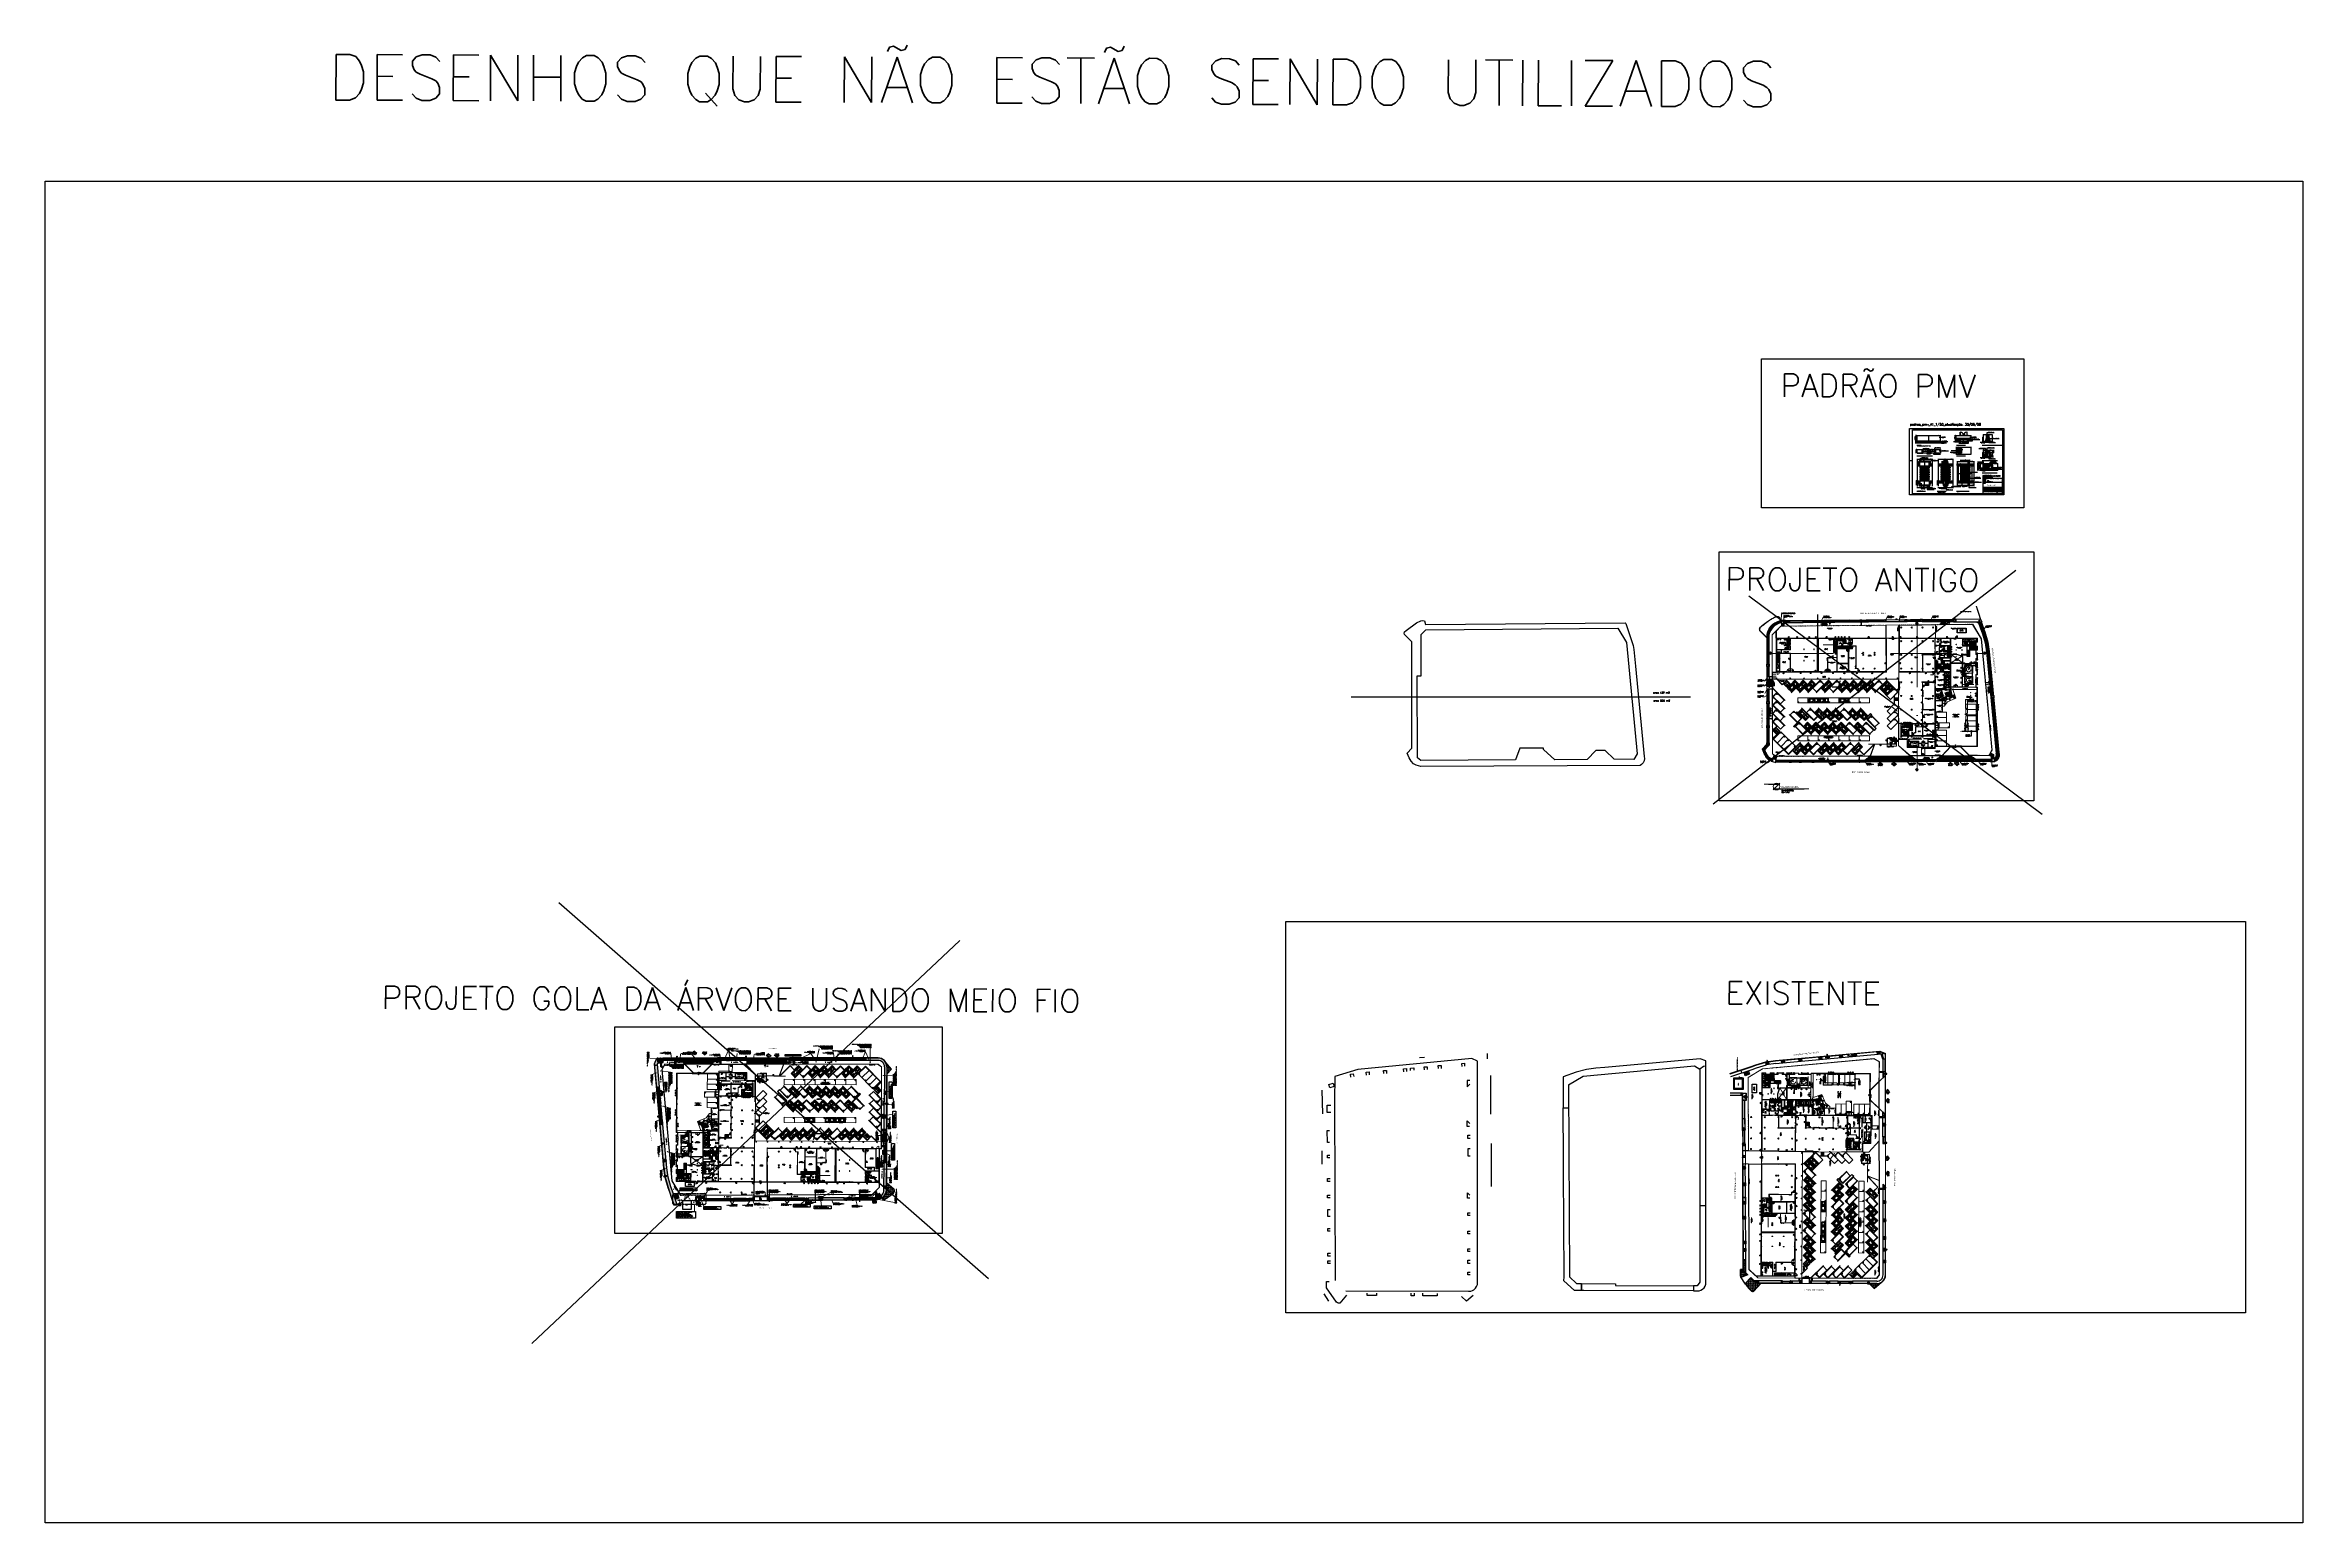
# Model space of a CAD drawing. Extents: x -1057 to 3416, y -340 to 4111.
# Drawn here: x -1057 to -67, y 115 to 763 of the extents above; entities that cross this region are included whole.
import ezdxf
from ezdxf.enums import TextEntityAlignment as Align

# ---------------------------------------------------------------- set-up
doc = ezdxf.new("R2010")
doc.units = 0
doc.header["$LTSCALE"] = 50
for name, pattern in [('ACAD_ISO04W100', [30, 24, -3, 0, -3]), ('CONTINU', [0]), ('DASHDOT', [1, 0.5, -0.25, 0, -0.25]), ('DASHDOTX2', [2, 1, -0.5, 0, -0.5]), ('DGN Style 1', [0.003115, 5.18318e-06, -0.00311]), ('HIDDEN', [9.525, 6.35, -3.175])]:
    doc.linetypes.add(name, pattern=pattern)
doc.layers.add('0.1', color=8, linetype='Continuous', lineweight=13)
doc.layers.add('Margem A3', color=8, linetype='DGN Style 1', lineweight=0)
for name, color, linetype in [('02', 1, 'Continuous'), ('Cotas', 9, 'Continuous'), ('GRAMA', 90, 'Continuous'), ('HAC', 1, 'Continuous'), ('HACHURA', 8, 'Continuous'), ('layout', 1, 'Continuous'), ('luminaria', 10, 'Continuous'), ('medir projeto', 6, 'Continuous'), ('OK', 96, 'Continuous'), ('pena 0.09', 8, 'Continuous'), ('pena 0.1', 1, 'Continuous'), ('pena 0.2', 2, 'Continuous'), ('pena 0.4', 4, 'Continuous'), ('pena 0.5', 5, 'Continuous'), ('Poste de cimento', 7, 'Continuous'), ('Texto 1', 7, 'Continuous'), ('Texto 2', 1, 'Continuous'), ('Texto 3', 3, 'Continuous')]:
    doc.layers.add(name, color=color, linetype=linetype)
doc.layers.add('viewport', color=7, linetype='Continuous', plot=False)
doc.styles.add('60x100', font='romans.shx', dxfattribs={"height": 0.2})
doc.styles.add('80X50', font='romans.shx')
doc.styles.add('arial', font='arial.ttf')
doc.styles.add('PADRAO2', font='simplex.shx')
doc.styles.add('ROBERTO', font='swissek.ttf')
doc.styles.add('ROMANS', font='romans')
doc.styles.add('SANSSERIFBOLD', font='sasb____.pfb', dxfattribs={"width": 1.2, "height": 0.6})
doc.styles.get("Standard").update_dxf_attribs({"font": 'romans.shx'})
doc.styles.add('TT', font='arial.ttf')
doc.styles.add('VICTORIA', font='ARIALUNI.ttf')
doc.dimstyles.new('[m] 1-50', dxfattribs={"dimscale": 50, "dimtxt": 0.0018, "dimasz": 0.001, "dimexe": 0.001, "dimexo": 0.0018, "dimgap": 0.0005, "dimtad": 0, "dimzin": 4, "dimdsep": 46, "dimtxsty": 'ROMANS', "dimblk1": 'OBLIQUE', "dimblk2": 'OBLIQUE', "dimsah": 1, "dimcen": 0.001, "dimdle": 0.0018, "dimclrd": 256, "dimclre": 256, "dimclrt": 2, "dimadec": 0, "dimazin": 0, "dimtfac": 1, "dimtofl": 0, "dimtmove": 0, "dimatfit": 3, "dimldrblk": 'DOT', "dimfxl": 1, "dimtvp": 1, "dimtolj": 1, "dimtzin": 0, "dimarcsym": 0})
doc.dimstyles.new('[m] 1-75', dxfattribs={"dimscale": 75, "dimtxt": 0.0018, "dimasz": 0.001, "dimexe": 0.001, "dimexo": 0.0018, "dimgap": 0.0005, "dimtad": 0, "dimzin": 4, "dimdsep": 46, "dimtxsty": 'ROMANS', "dimblk1": 'OBLIQUE', "dimblk2": 'OBLIQUE', "dimsah": 1, "dimcen": 0.001, "dimdle": 0.0018, "dimclrd": 256, "dimclre": 256, "dimclrt": 2, "dimadec": 0, "dimazin": 0, "dimtfac": 1, "dimtofl": 0, "dimtmove": 0, "dimatfit": 3, "dimldrblk": 'DOT', "dimfxl": 1, "dimtvp": 1, "dimtolj": 1, "dimtzin": 0, "dimarcsym": 0})
doc.dimstyles.new('[m] 50p10', dxfattribs={"dimscale": 50, "dimtxt": 0.0018, "dimasz": 0.001, "dimexe": 0.001, "dimexo": 0.0018, "dimgap": 0.0005, "dimtad": 0, "dimlfac": 0.2, "dimzin": 4, "dimdsep": 46, "dimtxsty": 'ROMANS', "dimblk1": 'OBLIQUE', "dimblk2": 'OBLIQUE', "dimsah": 1, "dimcen": 0.001, "dimdle": 0.0018, "dimclrd": 256, "dimclre": 256, "dimclrt": 2, "dimadec": 0, "dimazin": 0, "dimtfac": 1, "dimtofl": 0, "dimtmove": 0, "dimatfit": 3, "dimldrblk": 'DOT', "dimfxl": 1, "dimtvp": 1, "dimtolj": 1, "dimtzin": 0, "dimarcsym": 0})
doc.dimstyles.new('Copy of [m] 1-50', dxfattribs={"dimscale": 50, "dimtxt": 0.0018, "dimasz": 0.001, "dimexe": 0.001, "dimexo": 0.0018, "dimgap": 0.0005, "dimtad": 0, "dimtih": 1, "dimtoh": 1, "dimzin": 4, "dimdsep": 46, "dimtxsty": 'ROMANS', "dimblk1": 'OBLIQUE', "dimblk2": 'OBLIQUE', "dimsah": 1, "dimcen": 0.001, "dimdle": 0.0018, "dimclrd": 256, "dimclre": 256, "dimclrt": 2, "dimadec": 0, "dimazin": 0, "dimtfac": 1, "dimtofl": 0, "dimtmove": 0, "dimatfit": 3, "dimldrblk": 'DOT', "dimfxl": 1, "dimtvp": 1, "dimtolj": 1, "dimtzin": 0, "dimarcsym": 0})
doc.dimstyles.new('Fares Eng - 50', dxfattribs={"dimscale": 2, "dimtxt": 0.085, "dimasz": 0.1, "dimexe": 0.05, "dimexo": 0.05, "dimgap": 0.04, "dimtad": 1, "dimzin": 4, "dimdsep": 46, "dimtxsty": 'ROMANS', "dimblk1": 'OBLIQUE', "dimblk2": 'OBLIQUE', "dimsah": 1, "dimcen": 0.05, "dimdle": 0.05, "dimclrd": 7, "dimclre": 7, "dimclrt": 7, "dimaunit": 1, "dimadec": 0, "dimazin": 0, "dimtfac": 1, "dimtix": 1, "dimtmove": 2, "dimatfit": 0, "dimldrblk": 'OPEN90', "dimfxl": 1, "dimtolj": 1, "dimtzin": 0, "dimarcsym": 0})
pattern_1 = [(90, (-713.25473, -154.80134), (-0.17960512, 0.17960512), [0.047625, -0.31158524]), (45, (-713.25473, -154.80134), (-0.17960512, 0.17960512), [0.047625, -0.206375]), (135, (-713.25473, -154.80134), (-0.17960512, -0.17960512), [0.047625, -0.206375])]
pattern_2 = [(90.064457, (-317.376184, 537.64436), (-0.0549925784, -6.1866e-05), [0.03175, -0.0635]), (210.064457, (-317.376184, 537.64436), (0.027549867, -0.047594037), [0.03175, -0.0635]), (150.064457, (-317.37622, 537.67611), (-0.0274427115, -0.047655903), [0.03175, -0.0635])]
pattern_3 = [(90.064457, (-278.125674, 468.337356), (-0.0549925784, -6.1866e-05), [0.03175, -0.0635]), (210.064457, (-278.125674, 468.337356), (0.027549867, -0.047594037), [0.03175, -0.0635]), (150.064457, (-278.12571, 468.369106), (-0.0274427115, -0.047655903), [0.03175, -0.0635])]
pattern_4 = [(90.064457, (-575.63257, -165.588903), (-0.0549925784, -6.1866e-05), [0.03175, -0.0635]), (210.064457, (-575.63257, -165.588903), (0.027549867, -0.047594037), [0.03175, -0.0635]), (150.064457, (-575.632603, -165.557153), (-0.0274427115, -0.047655903), [0.03175, -0.0635])]
pattern_5 = [(90.064457, (-1187.507375, 114.70733), (-0.0549925784, -6.1866e-05), [0.03175, -0.0635]), (210.064457, (-1187.507375, 114.70733), (0.027549867, -0.047594037), [0.03175, -0.0635]), (150.064457, (-1187.50741, 114.73908), (-0.0274427115, -0.047655903), [0.03175, -0.0635])]
pattern_6 = [(90.064457, (-1173.70869, 88.651384), (-0.0549925784, -6.1866e-05), [0.03175, -0.0635]), (210.064457, (-1173.70869, 88.651384), (0.027549867, -0.047594037), [0.03175, -0.0635]), (150.064457, (-1173.708724, 88.683134), (-0.0274427115, -0.047655903), [0.03175, -0.0635])]
pattern_7 = [(90.064457, (-1168.03432, 119.854164), (-0.0549925784, -6.1866e-05), [0.03175, -0.0635]), (210.064457, (-1168.03432, 119.854164), (0.027549867, -0.047594037), [0.03175, -0.0635]), (150.064457, (-1168.034355, 119.885913), (-0.0274427115, -0.047655903), [0.03175, -0.0635])]
pattern_8 = [(90.064457, (-1002.63608, 663.29022), (-0.0549925784, -6.1866e-05), [0.03175, -0.0635]), (210.064457, (-1002.63608, 663.29022), (0.027549867, -0.047594037), [0.03175, -0.0635]), (150.064457, (-1002.63612, 663.32197), (-0.0274427115, -0.047655903), [0.03175, -0.0635])]
pattern_9 = [(90.064457, (-515.80866, -125.81812), (-0.0549925784, -6.1866e-05), [0.03175, -0.0635]), (210.064457, (-515.80866, -125.81812), (0.027549867, -0.047594037), [0.03175, -0.0635]), (150.064457, (-515.8087, -125.78637), (-0.0274427115, -0.047655903), [0.03175, -0.0635])]
pattern_10 = [(180.064457, (-312.81045, -144.29793), (-0.179402955, -0.179807063), [0.047625, -0.31158524]), (135.064457, (-312.81045, -144.29793), (-0.17940295, -0.17980706), [0.047625, -0.206375]), (225.064457, (-312.81045, -144.29793), (0.17980706, -0.17940295), [0.047625, -0.206375])]
pattern_11 = [(180.064457, (-517.7993, -173.39514), (-0.179402955, -0.17980706), [0.047625, -0.31158524]), (135.06446, (-517.7993, -173.39514), (-0.17940295, -0.17980706), [0.047625, -0.206375]), (225.06446, (-517.7993, -173.39514), (0.17980706, -0.17940295), [0.047625, -0.206375])]

# ---------------------------------------------------------------- blocks, each defined once
blk = doc.blocks.new('P80')
blk.add_lwpolyline([(-0.8, 0.06), (0, 0.06), (0, 0.03), (-0.8, 0.03)], close=True)
for points in [[(0, 0.86), (0, 0.83), (0.15, 0.83), (0.15, 0.86)], [(0, 0), (0, 0.03), (0.15, 0.03), (0.15, 0)]]:
    blk.add_lwpolyline(points)
at = {"color": 8}
blk.add_arc((-0.03, 0.06), 0.775, 88.14082, 179.6698, dxfattribs=at)
blk = doc.blocks.new('P60 - parede 25cm')
blk.add_lwpolyline([(-0.73, 0.57), (-0.12, 0.57), (-0.12, 0.6), (-0.73, 0.6)], close=True)
for points in [[(-0.12, 0.63), (-0.12, 0.6), (0.12, 0.6), (0.12, 0.63)], [(-0.12, -0.03), (-0.12, 0), (0.12, 0), (0.12, -0.03)]]:
    blk.add_lwpolyline(points)
at = {"color": 8}
blk.add_arc((-0.15, 0.57), 0.571, 180, 272.89746, dxfattribs=at)
blk = doc.blocks.new('P80 - parede 25cm')
for points in [[(-0.03, -0.12), (0, -0.12), (0, 0.12), (-0.03, 0.12)], [(0.83, -0.12), (0.8, -0.12), (0.8, 0.12), (0.83, 0.12)]]:
    blk.add_lwpolyline(points)
blk.add_lwpolyline([(0.77, -0.92), (0.77, -0.12), (0.8, -0.12), (0.8, -0.92)], close=True)
at = {"color": 8}
blk.add_arc((0.77, -0.15), 0.775, 178.14082, 269.6698, dxfattribs=at)
blk = doc.blocks.new('P90 - parede 25cm')
blk.add_lwpolyline([(-0.98, 0.03), (-0.12, 0.03), (-0.12, 0), (-0.98, 0)], close=True)
for points in [[(-0.12, 0.93), (-0.12, 0.9), (0.12, 0.9), (0.12, 0.93)], [(-0.12, -0.03), (-0.12, 0), (0.12, 0), (0.12, -0.03)]]:
    blk.add_lwpolyline(points)
at = {"color": 8}
blk.add_arc((-0.12, 0.04), 0.859, 90.50075, 182.77241, dxfattribs=at)
blk = doc.blocks.new('P60')
at = {"color": 252}
blk.add_lwpolyline([(-0.6, 0.06), (0, 0.06), (0, 0.03), (-0.6, 0.03)], close=True, dxfattribs=at)
at = {"color": 8}
blk.add_arc((-0.03, 0.06), 0.571, 87.10254, 180, dxfattribs=at)
blk = doc.blocks.new('Chuveiro')
at = {"lineweight": -2}
for p, q in [((-0.28, 0), (-0.3, 0)), ((0, 0), (-0.28, 0)), ((-0.28, -0.02), (-0.3, -0.02)), ((0, -0.02), (-0.28, -0.02))]:
    blk.add_line(p, q, dxfattribs=at)
at = {"color": 8, "lineweight": -2}
blk.add_circle((-0.35, -0.01), 0.05, dxfattribs=at)
at = {"lineweight": -2}
blk.add_arc((-0.35, -0.01), 0.07, 8.21321, 351.78679, dxfattribs=at)
blk = doc.blocks.new('Vaso')
for points in [[(0.03, -0.05), (0.03, 0), (-0.03, 0), (-0.03, -0.05)], [(0.05, -0.09), (0.05, -0.05), (-0.05, -0.05), (-0.05, -0.09)]]:
    blk.add_lwpolyline(points)
for points in [[(0.18, -0.31, -0.071776), (0.17, -0.41, -0.083144), (0.13, -0.49, -0.106699), (0.07, -0.55, -0.132564), (0, -0.57, -0.132564), (-0.07, -0.55, -0.106699), (-0.13, -0.49, -0.083144), (-0.17, -0.41, -0.071776), (-0.19, -0.31, -0.071776), (-0.17, -0.21, -0.083144), (-0.13, -0.13, -0.060171), (-0.1, -0.09), (0.1, -0.09, -0.060171), (0.13, -0.13, -0.083144), (0.17, -0.21, -0.071776)], [(-0.09, -0.5, 0.2474), (0, -0.54, 0.2474), (0.09, -0.5, 0.197858), (0.15, -0.32, 0.418329), (0, -0.17, 0.418329), (-0.15, -0.32, 0.197858)]]:
    blk.add_lwpolyline(points, format="xyb", close=True)
blk.add_circle((0, -0.22), 0.0352)
blk = doc.blocks.new('Cuba-emp')
blk.add_lwpolyline([(0.21, 0.25), (0, 0.23), (0, -0.23), (0.21, -0.25, 0.137816), (0.27, -0.23, 0.107041), (0.33, -0.18, 0.080751), (0.36, -0.1, 0.068643), (0.38, 0, 0.068643), (0.36, 0.1, 0.080751), (0.33, 0.17, 0.107041), (0.27, 0.23, 0.115752), (0.21, 0.25)], format="xyb")
blk.add_lwpolyline([(0.21, 0.2, -0.131827), (0.25, 0.19, -0.106633), (0.3, 0.15, -0.083482), (0.33, 0.09, -0.072232), (0.34, 0, -0.072232), (0.33, -0.09, -0.083482), (0.3, -0.15, -0.106633), (0.25, -0.19, -0.131827), (0.21, -0.2, -0.131827), (0.17, -0.19, -0.106633), (0.12, -0.15, -0.083482), (0.09, -0.09, -0.072232), (0.08, 0, -0.072232), (0.09, 0.09, -0.083482), (0.12, 0.15, -0.106633), (0.17, 0.19, -0.131827)], format="xyb", close=True)
for centre, radius in [((0.04, 0.07), 0.0155), ((0.04, 0), 0.0193), ((0.04, 0), 0.0193), ((0.14, 0), 0.0198), ((0.04, -0.08), 0.0155)]:
    blk.add_circle(centre, radius)
blk = doc.blocks.new('Cuba')
blk.add_lwpolyline([(-0.02, 0.16, 0.059592), (-0.09, 0.15, 0.084248), (-0.16, 0.11, 0.106469), (-0.2, 0.06, 0.130159), (-0.22, 0, 0.130159), (-0.2, -0.06, 0.106469), (-0.16, -0.11, 0.084248), (-0.09, -0.15, 0.073281), (0, -0.16, 0.073281), (0.09, -0.15, 0.084248), (0.16, -0.11, 0.106469), (0.2, -0.06, 0.130159), (0.22, 0, 0.130159), (0.2, 0.06, 0.106469), (0.16, 0.11, 0.084248), (0.09, 0.15, 0.058268), (0.02, 0.16, 0.073281)], format="xyb")
blk.add_lwpolyline([(0, 0.05), (-0.01, 0.05, -0.389688), (-0.01, 0.05, -0.017234), (-0.02, 0.25, -0.418769), (-0.02, 0.25), (0, 0.25), (0.02, 0.25, -0.418769), (0.02, 0.25, -0.017234), (0.01, 0.05, -0.389688), (0.01, 0.05)], format="xyb", close=True)
for centre, radius in [((-0.1, 0.22), 0.035), ((0, 0), 0.0175), ((0.1, 0.22), 0.035)]:
    blk.add_circle(centre, radius)
at = {"color": 8}
for centre, radius in [((-0.1, 0.22), 0.024), ((-0.1, 0.22), 0.025), ((0.1, 0.22), 0.024), ((0.1, 0.22), 0.025)]:
    blk.add_circle(centre, radius, dxfattribs=at)
blk = doc.blocks.new('MIC')
for p, q in [((0, 0), (0, 0.11)), ((0.29, 0), (0.29, 0)), ((0, -0.11), (0, 0)), ((0.29, 0), (0.29, 0))]:
    blk.add_line(p, q)
for points in [[(0, 0.08), (0.03, 0.06, -0.1805), (0.04, 0.05), (0.04, 0.03, 0.35029), (0.05, 0.03, -0.252034), (0.06, 0.02)], [(0, 0.05, -0.473116), (0.01, 0.06), (0.03, 0.05, -0.362542), (0.03, 0.04), (0.03, 0.03, 0.564769), (0.04, 0.02)], [(0.06, 0.02, -0.100603), (0.08, 0.1, -0.114611), (0.12, 0.16, -0.309836), (0.21, 0.18, -0.309836)], [(0.16, -0.15), (0.16, -0.15, 0.189039), (0.2, -0.15, 0.189014), (0.26, -0.08, 0.116802), (0.27, 0, 0.116802), (0.26, 0.08, 0.189014), (0.2, 0.15, 0.189039), (0.16, 0.15), (0.16, 0.15)], [(0, -0.05, 0.473116), (0.01, -0.06), (0.03, -0.05, 0.362542), (0.03, -0.04), (0.03, -0.03, -0.564769), (0.04, -0.02)], [(0, -0.08), (0.03, -0.06, 0.1805), (0.04, -0.05), (0.04, -0.03, -0.35029), (0.05, -0.03, 0.252034), (0.06, -0.02)], [(0.06, -0.02, 0.100603), (0.08, -0.1, 0.114611), (0.12, -0.16, 0.309836), (0.21, -0.18, 0.309836)]]:
    blk.add_lwpolyline(points, format="xyb")
blk.add_lwpolyline([(0.25, 0), (0.25, -0.01, -0.102017), (0.23, -0.09, -0.100634), (0.2, -0.14, -0.31043), (0.16, -0.14, -0.029837), (0.15, -0.14, -0.193887), (0.1, -0.08, -0.096635), (0.09, 0, -0.096635), (0.1, 0.08, -0.193887), (0.15, 0.14, -0.029837), (0.16, 0.14, -0.31043), (0.2, 0.14, -0.100634), (0.23, 0.09, -0.102017), (0.25, 0.01)], format="xyb", close=True)
blk.add_circle((0.05, 0), 0.0075)
at = {"linetype": 'DASHDOT'}
blk.add_circle((0.15, 0), 0.024, dxfattribs=at)
for centre, radius, start, end in [((0.14, 0.03), 0.161, 69.9635, 146.72537), ((0.01, 0.11), 0.0142, 142.06491, 179.05502), ((0.05, 0), 0.024, 251.96736, 108.03264), ((0.14, 0.05), 0.146, 35.25885, 68.15339), ((0.04, -0.01), 0.264, 26.26256, 32.66128), ((-0.03, -0.04), 0.336, 21.06742, 26.26256), ((0.16, 0.03), 0.134, 1.84509, 21.06742), ((-0.72, 0), 1.02, 360, 1.84509), ((0.01, -0.11), 0.0142, 180.94498, 217.93509), ((0.14, -0.03), 0.161, 213.27463, 290.0365), ((0.14, -0.05), 0.146, 291.84661, 324.74115), ((0.04, 0.01), 0.264, 327.33872, 333.73744), ((-0.03, 0.04), 0.336, 333.73744, 338.93258), ((0.16, -0.03), 0.134, 338.93258, 358.15491), ((-0.72, 0), 1.02, 358.15491, 360)]:
    blk.add_arc(centre, radius, start, end)
blk = doc.blocks.new('P90')
for points in [[(0.075, 0.93), (0.075, 0.9), (-0.075, 0.9), (-0.075, 0.93)], [(0.075, -0.03), (0.075, 0), (-0.075, 0), (-0.075, -0.03)]]:
    blk.add_lwpolyline(points)
blk.add_lwpolyline([(0.975, 0.87), (0.075, 0.87), (0.075, 0.9), (0.975, 0.9)], close=True)
at = {"color": 8}
blk.add_arc((0.075, 0.9), 0.9, 270, 0, dxfattribs=at)
blk = doc.blocks.new('PIA')
for p, q in [((0, 0.24), (0.04, 0.24)), ((0.01, 0.23), (0.01, 0.06)), ((0.01, 0.22), (0.03, 0.22)), ((0.03, 0.18), (0.01, 0.18))]:
    blk.add_line(p, q)
for points in [[(-0.01, 0.18), (-0.2, 0.18, 0.414214), (-0.25, 0.14), (-0.25, -0.13, 0.414214), (-0.2, -0.17), (0.2, -0.17, 0.414214), (0.24, -0.13), (0.24, 0.14, 0.414214), (0.2, 0.18), (0.08, 0.18)], [(0.08, 0.17), (0.08, 0.21, 0.133256), (0.08, 0.22, 0.106756), (0.07, 0.22, 0.082828), (0.06, 0.23, 0.071352), (0.06, 0.23, 0.071352), (0.05, 0.23, 0.082828), (0.04, 0.22, 0.106756), (0.03, 0.22, 0.133256), (0.03, 0.21), (0.03, 0.17)]]:
    blk.add_lwpolyline(points, format="xyb")
blk.add_lwpolyline([(-0.01, 0.23), (-0.01, 0.06)])
blk.add_lwpolyline([(0.03, 0.17, 0.133256), (0.03, 0.17, 0.106756), (0.04, 0.16, 0.082828), (0.05, 0.16, 0.071352), (0.06, 0.16, 0.071352), (0.06, 0.16, 0.082828), (0.07, 0.16, 0.106756), (0.08, 0.17, 0.133256), (0.08, 0.17, 0.133256), (0.08, 0.18, 0.106756), (0.07, 0.19, 0.082828), (0.06, 0.19, 0.071352), (0.06, 0.19, 0.071352), (0.05, 0.19, 0.082828), (0.04, 0.19, 0.106756), (0.03, 0.18, 0.133256)], format="xyb", close=True)
at = {"color": 8}
for points in [[(0.05, 0.24, 0.263265), (0.04, 0.23), (0.04, 0.22)], [(0.07, 0.22), (0.07, 0.23, 0.546464), (0.05, 0.25, 0.546464)]]:
    blk.add_lwpolyline(points, format="xyb", dxfattribs=at)
blk.add_lwpolyline([(0.06, 0.17, 0.133256), (0.06, 0.17, 0.106756), (0.06, 0.17, 0.082828), (0.06, 0.17, 0.071352), (0.06, 0.17, 0.071352), (0.05, 0.17, 0.082828), (0.05, 0.17, 0.106756), (0.05, 0.17, 0.133256), (0.05, 0.17, 0.133256), (0.05, 0.16, 0.106756), (0.05, 0.16, 0.082828), (0.05, 0.16, 0.071352), (0.06, 0.16, 0.071352), (0.06, 0.16, 0.082828), (0.06, 0.16, 0.106756), (0.06, 0.16, 0.133256)], format="xyb", close=True, dxfattribs=at)
blk.add_circle((0, 0), 0.01)
for centre, radius, start, end in [((0, 0.23), 0.015, 311.81031, 228.18969), ((0, 0.23), 0.01, 0.00021, 180.00021), ((0, 0.06), 0.01, 180.00012, 0.00012), ((0.04, 0.25), 0.01, 270, 294.61998)]:
    blk.add_arc(centre, radius, start, end)
for centre, radius, start, end in [((0, 0.06), 0.0125, 143.1301, 36.8699), ((0.06, 0.23), 0.035, 315.58469, 154.62307), ((0.06, 0.23), 0.035, 205.37693, 224.41531)]:
    blk.add_arc(centre, radius, start, end, dxfattribs=at)
blk = doc.blocks.new('ÁREA')
for p in [(0, 0), (0, 0.0038)]:
    blk.add_attdef('COMPARTIMENTO', text='', height=0.0025).set_placement(p, align=Align.CENTER)
at = {"color": 1}
for p in [(-0.0001, -0.0075), (0, -0.0038)]:
    blk.add_attdef('ÁREA', text='', height=0.002, dxfattribs=at).set_placement(p, align=Align.CENTER)
blk = doc.blocks.new('Car')
at = {"layer": 'layout', "color": 8}
for p, q in [((-86, -161), (-73, -155)), ((-81, -240), (-55, -240)), ((-72, -154), (-71, -150)), ((-70, -149), (-71, -140)), ((-71, -150), (-71, -143)), ((-54, -203), (-70, -129)), ((-69, -149), (-70, -140)), ((-68, -149), (-69, -140)), ((-57, -200), (-69, -188)), ((-57, -228), (-69, -215)), ((-68, -237), (-69, -236)), ((-69, -237), (-57, -237)), ((-69, -238), (-57, -238)), ((-57, -241), (-69, -241)), ((-57, -242), (-69, -242)), ((-57, -274), (-68, -263)), ((-67, -132), (-57, -184)), ((-57, -199), (-67, -156)), ((-16, -179), (-66, -129)), ((-66, -132), (-56, -184)), ((-56, -198), (-66, -156)), ((-65, -298), (-57, -274)), ((-64, -299), (-56, -274)), ((-57, -249), (-63, -243)), ((-57, -301), (-63, -316)), ((-56, -301), (-62, -317)), ((-8, -175), (-58, -125)), ((-57, -237), (-57, -199)), ((-57, -272), (-57, -242)), ((-56, -237), (-56, -199)), ((-56, -272), (-56, -242)), ((-54, -239), (-54, -203)), ((-44, -117), (-46, -111)), ((-42, -116), (-44, -110)), ((-41, -116), (-42, -110)), ((-39, -116), (-40, -109)), ((-37, -115), (-38, -109)), ((-36, -115), (-37, -109)), ((-34, -114), (-35, -108)), ((-32, -114), (-33, -108)), ((-30, -114), (-31, -108)), ((-28, -114), (-29, -107)), ((-26, -113), (-27, -107)), ((-25, -113), (-25, -107)), ((-23, -113), (-23, -106)), ((25, -163), (-22, -116)), ((2, -332), (-22, -309)), ((-21, -113), (-21, -106)), ((-19, -112), (-19, -106)), ((-17, -112), (-17, -106)), ((-16, -112), (-16, -106)), ((-14, -112), (-14, -105)), ((-12, -112), (-12, -105)), ((-10, -112), (-10, -105)), ((-8, -111), (-8, -105)), ((-6, -111), (-6, -105)), ((-4, -111), (-4, -105)), ((4, -111), (4, -105)), ((40, -149), (5, -114)), ((6, -111), (6, -105)), ((25, -331), (6, -311)), ((8, -111), (8, -105)), ((10, -112), (10, -105)), ((12, -112), (12, -105)), ((14, -112), (14, -105)), ((16, -112), (16, -106)), ((17, -112), (17, -106)), ((19, -112), (19, -106)), ((21, -113), (21, -106)), ((23, -113), (23, -106)), ((25, -113), (25, -107)), ((42, -327), (25, -310)), ((26, -113), (27, -107)), ((28, -114), (29, -107)), ((30, -114), (31, -108)), ((32, -114), (33, -108)), ((63, -148), (33, -117)), ((34, -114), (35, -108)), ((36, -115), (37, -109)), ((37, -115), (38, -109)), ((39, -116), (40, -109)), ((41, -116), (42, -110)), ((42, -116), (44, -110)), ((45, -183), (43, -181)), ((44, -117), (46, -111)), ((62, -319), (45, -302)), ((54, -203), (70, -129)), ((54, -239), (54, -203)), ((81, -240), (55, -240)), ((56, -184), (66, -132)), ((56, -198), (66, -156)), ((56, -237), (56, -199)), ((56, -272), (56, -242)), ((64, -299), (56, -274)), ((62, -317), (56, -301)), ((57, -184), (67, -132)), ((57, -199), (67, -156)), ((57, -237), (57, -199)), ((69, -237), (57, -237)), ((69, -238), (57, -238)), ((57, -241), (69, -241)), ((57, -242), (69, -242)), ((57, -272), (57, -242)), ((68, -264), (57, -252)), ((65, -298), (57, -274)), ((63, -316), (57, -301)), ((69, -207), (58, -195)), ((68, -149), (69, -140)), ((69, -149), (70, -140)), ((70, -149), (71, -140)), ((71, -150), (71, -143)), ((72, -154), (71, -150)), ((86, -161), (73, -155))]:
    blk.add_line(p, q, dxfattribs=at)
for centre, radius, start, end in [((-8, -327), 327, 88.63509, 95.77261), ((8, -327), 327, 84.22739, 91.36491), ((-67, -159), 20.4, 115.20324, 181.93489), ((-95, -129), 32, 283.47064, 317.39271), ((-86, -160), 1, 193.81658, 282.23311), ((1566, -198), 1647, 178.60166, 183.97585), ((867, -206), 950, 169.20805, 175.34334), ((-75, -130), 4.65, 8.74906, 183.51846), ((1566, -198), 1647, 177.62048, 178.09716), ((-78, -119), 1, 174.77267, 295.07814), ((1, -286), 184, 90, 115.07814), ((-39, -306), 38.6, 190.15024, 253.62481), ((-80, -346), 30, 5.25839, 84.71276), ((-47, -314), 30, 185.58191, 244.44103), ((-74, -143), 3, 0.88902, 115.20324), ((941, -224), 1015, 175.8385, 184.81509), ((-73, -140), 1, 0.88902, 98.06761), ((-73, -309), 3, 270, 5.58191), ((-72, -140), 1, 0.88902, 95.22344), ((936, -221), 1008, 175.93968, 185.43335), ((-72, -150), 1, 287.94037, 0.88902), ((-71, -140), 1, 0.88902, 92.38995), ((-71, -149), 1, 285.26496, 0.88902), ((-70, -140), 1, 2.00313, 90.18429), ((-70, -149), 1, 282.62123, 0.88902), ((770, -219), 841, 175.69294, 181.2505), ((-69, -237), 1, 181.58349, 270), ((-69, -242), 1, 90, 181.10658), ((9005, 49), 9079, 181.83701, 182.18864), ((-69, -149), 1, 280.11964, 2.00313), ((770, -219), 840, 175.69435, 181.2501), ((9005, 49), 9078, 181.83709, 182.18858), ((-67, -156), 1, 13.30168, 174.5453), ((-66, -298), 2, 183.07381, 341.65255), ((-63, -316), 5, 185.43335, 247.79793), ((-62, -131), 5, 111.95359, 193.30168), ((-66, -298), 1, 183.44048, 341.65255), ((-26, -41), 42.5, 111.77904, 161.65444), ((-34, -38), 32.9, 86.56245, 164.49582), ((-69, 10), 40, 274.33929, 336.71898), ((-62, -131), 4, 111.95359, 193.55432), ((123, -125), 188, 142.42971, 176.62369), ((156, -137), 222, 145.09295, 173.96045), ((-64, -114), 1, 172.72578, 290.59687), ((0, -280), 167, 90.00647, 112.62321), ((0, -280), 166, 90.00846, 112.62516), ((-58, -318), 5, 160.34618, 249.50595), ((-58, -318), 4, 160.34618, 249.50595), ((0, -163), 171, 249.50595, 270), ((0, -182), 171, 249.50595, 270), ((0, -163), 170, 249.50595, 270), ((-52, -183), 5, 193.30168, 287.81843), ((-61, -199), 4, 360, 13.30168), ((-57, -237), 1, 270, 0), ((-57, -242), 1, 0, 90), ((-61, -272), 4, 341.65255, 360), ((-53, -303), 5, 63.13567, 160.34618), ((-52, -183), 4, 193.55432, 287.81843), ((-61, -199), 5, 0, 13.30168), ((-61, -272), 5, 341.65255, 360), ((-53, -303), 4, 63.13567, 160.34618), ((-55, -239), 1, 270, 0), ((-55, -203), 1, 0, 13.30168), ((0, -345), 166, 90, 107.81843), ((0, -345), 165, 90, 107.81843), ((0, -199), 112, 243.13567, 270), ((0, -182), 169, 252.23915, 270), ((0, -199), 111, 243.13567, 270), ((-40, -5), 3, 97.67397, 111.77904), ((-10, -339), 335, 88.28197, 93.81346), ((10, 328), 337, 262.76955, 268.28512), ((-1, -286), 184, 64.92186, 90), ((-10, 328), 337, 271.71488, 277.23045), ((10, -339), 335, 86.18654, 91.71803), ((0, -280), 167, 67.37679, 89.99353), ((0, -280), 166, 67.37679, 89.99349), ((0, -345), 166, 72.18157, 90), ((0, -345), 165, 72.18157, 90), ((0, -199), 111, 270, 296.86433), ((0, -199), 112, 270, 296.86433), ((0, -163), 170, 270, 290.49405), ((0, -163), 171, 270, 290.49405), ((0, -182), 171, 270, 290.49405), ((0, -182), 169, 270, 287.76085), ((-156, -137), 222, 6.03955, 34.90705), ((-123, -125), 188, 3.37631, 37.57029), ((69, 10), 40, 203.28102, 265.66071), ((34, -38), 32.9, 15.50418, 93.43755), ((26, -41), 42.5, 18.34556, 68.22096), ((40, -5), 3, 68.22096, 82.32603), ((53, -303), 5, 19.65382, 116.86433), ((39, -306), 38.6, 286.37519, 349.84976), ((80, -346), 30, 95.28724, 174.74161), ((52, -183), 4, 252.18157, 346.44568), ((52, -183), 5, 252.18157, 346.69832), ((53, -303), 4, 19.65382, 116.86433), ((55, -203), 1, 166.69832, 180), ((55, -239), 1, 180, 270), ((61, -199), 5, 166.69832, 180), ((57, -237), 1, 180, 270), ((57, -242), 1, 90, 180), ((61, -272), 5, 180, 198.34745), ((61, -199), 4, 166.69832, 180), ((61, -272), 4, 180, 198.34745), ((58, -318), 4, 290.49405, 19.65382), ((58, -318), 5, 290.49405, 19.65382), ((47, -314), 30, 295.55897, 354.41809), ((64, -114), 1, 249.40313, 7.27422), ((62, -131), 5, 346.69832, 68.04641), ((62, -131), 4.01, 346.52867, 68.12941), ((66, -298), 2, 198.34745, 356.92619), ((63, -316), 5, 292.20207, 354.56665), ((66, -298), 1, 198.34745, 356.55952), ((-867, -206), 950, 4.65666, 10.79195), ((67, -156), 1, 5.4547, 166.69832), ((-770, -219), 840, 358.7499, 4.30565), ((-9005, 49), 9078, 357.81142, 358.16291), ((69, -149), 1, 177.99687, 259.88036), ((-936, -221), 1008, 354.56665, 4.06032), ((-770, -219), 841, 358.7495, 4.30706), ((-9005, 49), 9079, 357.81136, 358.16299), ((70, -140), 1, 89.81571, 177.99687), ((70, -149), 1, 179.11098, 257.37877), ((69, -237), 1, 270, 358.41651), ((69, -242), 1, 358.89342, 90), ((75, -130), 4.65, 356.48154, 171.25094), ((71, -140), 1, 87.61005, 179.11098), ((71, -149), 1, 179.11098, 254.73504), ((-941, -224), 1015, 355.18491, 4.1615), ((73, -309), 3, 174.41809, 270), ((72, -140), 1, 84.77656, 179.11098), ((74, -143), 3, 64.79676, 179.11098), ((95, -129), 32, 222.60729, 256.52936), ((72, -150), 1, 179.11098, 252.05963), ((73, -140), 1, 81.93239, 179.11098), ((73, -154), 1, 196.42989, 257.76689), ((67, -159), 20.4, 358.06511, 64.79676), ((78, -119), 1, 244.92186, 5.22733), ((-1566, -198), 1647, 356.02415, 1.39834), ((-1566, -198), 1647, 1.90284, 2.37952), ((86, -160), 1, 257.76689, 346.18342)]:
    blk.add_arc(centre, radius, start, end, dxfattribs=at)
for points in [[(-50, -290), (-46, -290), (-50, -194), (-46, -194)], [(50, -290), (46, -290), (50, -194), (46, -194)]]:
    blk.add_solid(points, dxfattribs=at)
blk = doc.blocks.new('TEMPRA3')
at = {"color": 9}
for p, q in [((-1.88, 0.31), (-1.92, 0.25)), ((-1.87, 0.53), (-1.91, 0.53)), ((-1.88, 0.31), (-0.65, 0.43)), ((-1.87, 0.63), (-1.65, 0.65)), ((-0.57, 0.02), (-0.58, 0.01)), ((-0.57, 0.02), (-0.58, 0.02)), ((-0.58, 0.01), (-0.51, -0.55)), ((-0.53, 0.51), (-0.54, 0.51)), ((-0.54, 0.51), (-0.53, -0.06)), ((0.49, 0.78), (0.61, 0.78)), ((0.49, 0.77), (0.57, 0.77)), ((0.58, 0.76), (0.58, 0.75)), ((0.63, 0.76), (0.63, 0.75)), ((0.69, 0.5), (0.76, 0.5)), ((1.89, 0.55), (2.3, 0.55)), ((-1.88, -0.31), (-1.92, -0.25)), ((-1.87, -0.53), (-1.91, -0.53)), ((-1.88, -0.31), (-0.65, -0.43)), ((-1.87, -0.63), (-1.65, -0.65)), ((-0.53, -0.06), (-0.52, -0.06)), ((-0.51, -0.55), (-0.5, -0.55)), ((0.49, -0.77), (0.57, -0.77)), ((0.49, -0.78), (0.61, -0.78)), ((0.58, -0.76), (0.58, -0.75)), ((0.63, -0.76), (0.63, -0.75)), ((0.69, -0.5), (0.76, -0.5)), ((1.89, -0.55), (2.3, -0.55))]:
    blk.add_line(p, q, dxfattribs=at)
for p, q in [((-1.26, 0.7), (-1.26, 0.72)), ((0.06, 0.46), (-0.36, 0.64)), ((0.07, 0.53), (-0.26, 0.67)), ((-0.16, 0.82), (-0.13, 0.86)), ((-0.1, 0.71), (-0.15, 0.69)), ((-0.15, 0.69), (-0.15, 0.66)), ((-0.07, 0.87), (-0.1, 0.71)), ((-0.1, 0.67), (-0.1, 0.6)), ((-0.09, 0.88), (-0.08, 0.88)), ((0.69, 0.5), (0.26, 0.5)), ((0.76, 0.5), (0.76, 0.68)), ((1.14, 0.5), (0.76, 0.5)), ((1.29, 0.52), (1.52, 0.59)), ((1.51, 0.63), (1.41, 0.66)), ((1.41, 0.47), (1.89, 0.55)), ((1.81, 0.71), (1.81, 0.73)), ((-1.26, -0.7), (-1.26, -0.72)), ((0.06, -0.46), (-0.36, -0.64)), ((0.07, -0.53), (-0.26, -0.67)), ((-0.16, -0.82), (-0.13, -0.86)), ((-0.15, -0.69), (-0.15, -0.66)), ((-0.1, -0.71), (-0.15, -0.69)), ((-0.1, -0.67), (-0.1, -0.6)), ((-0.07, -0.87), (-0.1, -0.71)), ((-0.09, -0.88), (-0.08, -0.88)), ((0.69, -0.5), (0.26, -0.5)), ((1.14, -0.5), (0.76, -0.5)), ((0.76, -0.5), (0.76, -0.68)), ((1.29, -0.52), (1.52, -0.59)), ((1.41, -0.47), (1.89, -0.55)), ((1.51, -0.63), (1.41, -0.66)), ((1.81, -0.71), (1.81, -0.73))]:
    blk.add_line(p, q)
for points in [[(0.49, 0.76), (0.49, 0.75, 0.414214), (0.5, 0.74), (0.56, 0.74, 0.414214), (0.57, 0.75), (0.57, 0.76)], [(0.49, -0.76), (0.49, -0.75, -0.414214), (0.5, -0.74), (0.56, -0.74, -0.414214), (0.57, -0.75), (0.57, -0.76)]]:
    blk.add_lwpolyline(points, format="xyb", dxfattribs=at)
for centre, radius, start, end in [((46.29, -1.06), 48.25, 178.05506, 178.73963), ((-1.86, 0.57), 0.07, 98.07666, 178.05506), ((0.03, -12.75), 13.53, 95.4579, 98.07666), ((-0.09, -10.41), 11.17, 90.48914, 96.01179), ((1.08, -0.03), 1.69, 163.02584, 178.88724), ((1.08, 0.03), 1.69, 181.11276, 199.38195), ((1.08, -0.03), 1.69, 158.48825, 161.88328), ((-0.4, 0.55), 0.0959, 65.22486, 157.56321), ((0.36, -17.26), 17.94, 91.74302, 91.96985), ((-0.14, 0.75), 0.0434, 160.42088, 180), ((0.07, 0.7), 0.267, 168.22298, 189.98368), ((0.05, 0.69), 0.25, 146.52929, 160.42088), ((0.36, -17.26), 17.94, 88.95708, 91.61786), ((-0.08, 0.82), 0.0696, 117.51978, 138.96518), ((-0.09, 0.84), 0.0416, 80.80671, 117.51978), ((0.21, -22.3), 23.07, 89.37169, 90.76063), ((-0.08, 0.87), 0.00833, 350.80671, 80.80671), ((1.5, -0.04), 1.5, 161.90116, 178.60957), ((0.05, 0.44), 0.0288, 340.8387, 65.22486), ((0.26, 1), 0.5, 247.66255, 270), ((0.21, -22.3), 23.07, 89.09734, 89.34375), ((0.11, -25.84), 26.6, 86.35444, 88.88061), ((-0.3, 0.56), 0.987, 356.53371, 7.1274), ((0.64, -17.1), 17.78, 87.57158, 89.61458), ((1.14, 1), 0.5, 270, 287.58922), ((1.39, 0.56), 0.1, 73.296, 87.57158), ((1.42, 0.44), 0.03, 107.58922, 190.56427), ((-1.9, -0.18), 3.34, 3.01726, 10.56427), ((-1.9, 0.18), 3.34, 349.43573, 356.98274), ((1.51, 0.61), 0.02, 295.0881, 73.296), ((0.03, -29.34), 30.12, 85.87378, 86.61254), ((1.89, 0.52), 0.03, 17.66847, 101.66126), ((-0.3, 0), 2.28, 359.88354, 13.37753), ((-0.3, 0), 2.28, 346.62247, 0.11646), ((2.18, 0.56), 0.144, 10.27566, 85.28637), ((-1.24, -0.03), 3.62, 0.52768, 9.83979), ((-1.24, 0.03), 3.62, 350.16021, 359.47232), ((46.29, 1.06), 48.25, 181.26037, 181.94494), ((-1.86, -0.57), 0.07, 181.94494, 261.92334), ((0.03, 12.75), 13.53, 261.97353, 264.5421), ((-0.09, 10.41), 11.17, 263.98821, 269.51086), ((1.08, 0.03), 1.69, 200.32879, 201.51175), ((1.08, 0.03), 1.69, 200.32879, 201.51175), ((-0.4, -0.55), 0.0959, 202.43679, 294.77514), ((0.36, 17.26), 17.94, 268.03015, 268.25698), ((0.07, -0.7), 0.267, 170.01632, 191.77702), ((-0.14, -0.75), 0.0434, 180, 199.57912), ((0.05, -0.69), 0.25, 199.57912, 213.47071), ((0.36, 17.26), 17.94, 268.38214, 271.04292), ((-0.08, -0.82), 0.0696, 221.03482, 242.48022), ((-0.09, -0.84), 0.0416, 242.48022, 279.19329), ((0.21, 22.3), 23.07, 269.23937, 270.62831), ((-0.08, -0.87), 0.00833, 279.19329, 9.19329), ((1.5, 0.04), 1.5, 181.39043, 198.09884), ((0.05, -0.44), 0.0288, 294.77514, 19.1613), ((0.26, -1), 0.5, 90, 112.33745), ((0.21, 22.3), 23.07, 270.65625, 270.90266), ((0.11, 25.84), 26.6, 271.11939, 273.64556), ((-0.3, -0.56), 0.987, 352.8726, 3.46629), ((0.64, 17.1), 17.78, 270.38542, 272.42842), ((1.14, -1), 0.5, 72.41078, 90), ((1.42, -0.44), 0.03, 169.43573, 252.41078), ((1.39, -0.56), 0.1, 272.42842, 286.704), ((1.51, -0.61), 0.02, 286.704, 64.9119), ((0.03, 29.34), 30.12, 273.38746, 274.12622), ((1.89, -0.52), 0.03, 258.33874, 342.33153), ((2.18, -0.56), 0.144, 274.71363, 349.72434)]:
    blk.add_arc(centre, radius, start, end)
for centre, radius, start, end in [((19.56, -0.39), 21.49, 177.39697, 178.95358), ((-1.86, 0.58), 0.05, 97.89577, 177.1673), ((43.91, -1), 45.81, 178.0177, 178.74858), ((43.91, 1), 45.81, 181.25142, 181.9823), ((0.14, -16.63), 17.28, 92.27132, 96.68351), ((-1.82, 0.58), 0.05, 97.89577, 177.1673), ((0.03, -12.75), 13.51, 95.46564, 97.89577), ((0.4, 0.03), 1.13, 147.49542, 181.59528), ((0.4, -0.03), 1.13, 178.40472, 212.50458), ((-4.06, -0.68), 3.56, 2.07609, 11.30635), ((0.19, -19.53), 20.18, 91.77938, 92.10117), ((-4.07, 0.2), 3.56, 355.81091, 5.04117), ((-0.14, 0.85), 0.212, 204.78419, 236.53665), ((-0.17, 0.66), 0.0195, 202.27293, 342.80007), ((0.49, 0.75), 0.0263, 91.92644, 184.81044), ((0.47, 0.75), 0.0061, 200.04239, 315.25342), ((0.49, 0.75), 0.0164, 92.13133, 187.2433), ((0.57, 0.76), 0.01, 0, 90), ((0.61, 0.82), 0.0733, 246.83415, 293.16585), ((0.61, 0.76), 0.02, 0, 90), ((-0.26, 0.56), 0.987, 356.53371, 11.76673), ((0.03, -29.37), 30.13, 85.88211, 86.61465), ((2.18, 0.57), 0.115, 10.45477, 85.29282), ((-1.24, -0.03), 3.59, 0.53266, 10.01497), ((-1.24, 0.03), 3.59, 349.98503, 359.46734), ((19.56, 0.39), 21.49, 181.04642, 182.60303), ((-1.86, -0.58), 0.05, 182.8327, 262.10423), ((0.14, 16.63), 17.28, 263.31649, 267.72868), ((-1.82, -0.58), 0.05, 182.8327, 262.10423), ((0.03, 12.75), 13.51, 262.10423, 264.53436), ((0.19, 19.53), 20.18, 267.89883, 268.22062), ((-0.14, -0.85), 0.212, 123.46335, 155.21581), ((-0.17, -0.66), 0.0195, 17.19993, 157.72707), ((0.49, -0.75), 0.0263, 175.18956, 268.07356), ((0.47, -0.75), 0.0061, 44.74658, 159.95761), ((0.49, -0.75), 0.0164, 172.7567, 267.86867), ((0.57, -0.76), 0.01, 270, 0), ((0.61, -0.82), 0.0733, 66.83415, 113.16585), ((0.61, -0.76), 0.02, 270, 360), ((-0.26, -0.56), 0.987, 348.23327, 3.46629), ((0.03, 29.37), 30.13, 273.38535, 274.11789), ((2.18, -0.57), 0.115, 274.70718, 349.54523)]:
    blk.add_arc(centre, radius, start, end, dxfattribs=at)
blk = doc.blocks.new('_OBLIQUE')
at = {"color": 0, "linetype": 'ByBlock'}
blk.add_line((-0.5, -0.5), (0.5, 0.5), dxfattribs=at)
blk = doc.blocks.new('*D22')
at = {"layer": '0.1', "color": 7, "linetype": 'CONTINU', "lineweight": -2, "transparency": 16777216}
blk.add_arc((-280.56, 277.42), 1.05, 179.72328, 224.72328, dxfattribs=at)
at = {"layer": 'DEFPOINTS', "color": 0, "linetype": 'CONTINU', "lineweight": -2, "transparency": 16777216}
for p in [(-286.28, 277.45), (-280.64, 277.35), (-259.78, 277.32), (-285.68, 272.35), (-281.58, 277.15)]:
    blk.add_point(p, dxfattribs=at)
at = {"layer": '0.1', "color": 7, "linetype": 'CONTINU', "lineweight": -2, "transparency": 16777216, "xscale": 0.2, "yscale": 0.2, "zscale": 0.2}
for p, rotation in [((-281.61, 277.43), 89.72328202081444), ((-281.31, 276.68), 314.7232820208115)]:
    blk.add_blockref('_OBLIQUE', p, dxfattribs=dict(at, rotation=rotation))
at = {"layer": '0.1', "color": 7, "linetype": 'CONTINU', "transparency": 16777216, "insert": (-281.38, 277.09), "char_height": 0.17, "attachment_point": 5, "rotation": 292.22328, "style": 'ROMANS'}
blk.add_mtext('\\A1;45°', dxfattribs=at)
blk = doc.blocks.new('_Open90')
at = {"color": 0, "linetype": 'ByBlock', "lineweight": -2}
for p, q in [((0, 0), (-1, 0)), ((-0.5, 0.5), (0, 0)), ((0, 0), (-0.5, -0.5))]:
    blk.add_line(p, q, dxfattribs=at)
blk = doc.blocks.new('SET1')
at = {"layer": 'Texto 2'}
blk.add_hatch(color=7, dxfattribs=at).paths.add_polyline_path([(0.3, 0.2), (-0.1, 0.1), (-0.3, -0.2)])
at = {"layer": 'Texto 2', "color": 7}
blk.add_lwpolyline([(-0.3, -0.2), (-0.1, 0.1), (0.3, 0.2)], close=True, dxfattribs=at)
blk = doc.blocks.new('*D24')
at = {"layer": '0.1', "color": 7, "linetype": 'CONTINU', "lineweight": -2, "transparency": 16777216}
blk.add_line((-290.25, 308.19), (-291.22, 308.89), dxfattribs=at)
at = {"layer": 'DEFPOINTS', "color": 0, "linetype": 'CONTINU', "lineweight": -2, "transparency": 16777216}
for p in [(-291.14, 308.83), (-290.33, 308.24)]:
    blk.add_point(p, dxfattribs=at)
at = {"layer": '0.1', "color": 7, "linetype": 'CONTINU', "lineweight": -2, "transparency": 16777216, "xscale": 0.2, "yscale": 0.2, "zscale": 0.2, "rotation": 144.2065267195112}
blk.add_blockref('_OBLIQUE', (-291.14, 308.83), dxfattribs=at)
at = {"layer": '0.1', "color": 7, "linetype": 'CONTINU', "lineweight": -2, "transparency": 16777216, "insert": (-290.64, 308.67), "char_height": 0.17, "attachment_point": 5, "rotation": 324.20653, "style": 'ROMANS'}
blk.add_mtext('\\A1;R1.00', dxfattribs=at)
blk = doc.blocks.new('*D25')
at = {"layer": '0.1', "color": 7, "linetype": 'CONTINU', "lineweight": -2, "transparency": 16777216}
blk.add_line((-285.79, 308.14), (-285.05, 309.09), dxfattribs=at)
at = {"layer": 'DEFPOINTS', "color": 0, "linetype": 'CONTINU', "lineweight": -2, "transparency": 16777216}
for p in [(-285.73, 308.22), (-285.11, 309.01)]:
    blk.add_point(p, dxfattribs=at)
at = {"layer": '0.1', "color": 7, "linetype": 'CONTINU', "lineweight": -2, "transparency": 16777216, "xscale": 0.2, "yscale": 0.2, "zscale": 0.2, "rotation": 52.12657849451689}
blk.add_blockref('_OBLIQUE', (-285.11, 309.01), dxfattribs=at)
at = {"layer": '0.1', "color": 7, "linetype": 'CONTINU', "lineweight": -2, "transparency": 16777216, "insert": (-285.55, 308.72), "char_height": 0.17, "attachment_point": 5, "rotation": 52.12658, "style": 'ROMANS'}
blk.add_mtext('\\A1;R1.00', dxfattribs=at)
blk = doc.blocks.new('TITU-2')
at = {"color": 1}
for p, q in [((-0.0347, 0.0104), (-0.0547, 0.0104)), ((0.0147, 0.0114), (-0.0347, 0.0114)), ((0.0147, 0.0094), (-0.0347, 0.0094)), ((0.0147, 0.0147), (-0.0147, -0.0147)), ((-0.0147, -0.0094), (0.1213, -0.0094)), ((-0.0147, -0.0114), (0.1213, -0.0114)), ((0.1413, -0.0104), (0.1213, -0.0104))]:
    blk.add_line(p, q, dxfattribs=at)
at = {"color": 7}
for p, q in [((0.0147, 0.0104), (-0.0347, 0.0104)), ((-0.0147, -0.0104), (0.1213, -0.0104))]:
    blk.add_line(p, q, dxfattribs=at)
at = {"color": 1}
blk.add_circle((0, 0), 0.0147, dxfattribs=at)
at = {"color": 4}
blk.add_text('ESC.:', height=0.004, dxfattribs=at).set_placement((0.0222, -0.0275))
at = {"color": 8, "style": 'SANSSERIFBOLD', "width": 1.2}
blk.add_attdef('FACHADA', (0.0219, -0.0054), '', height=0.006, dxfattribs=at)
at = {"color": 4}
for tag, p in [('FACHADA', (0.0228, -0.0201)), ('0/0', (0.0383, -0.0275))]:
    blk.add_attdef(tag, p, '', height=0.004, dxfattribs=at)
blk = doc.blocks.new('Cor-4A')
h = blk.add_hatch(color=1)
edge = h.paths.add_edge_path()
edge.add_line((0, -0.007), (-0.008, 0))
edge.add_line((-0.008, 0), (0, 0.007))
edge.add_line((0, 0.007), (0, 0.005))
edge.add_arc((0, 0), 0.005, 91.6216, 269.468)
edge.add_line((0, -0.005), (0, -0.007))
at = {"linetype": 'DASHDOTX2'}
blk.add_line((0, 0.037), (0, 0.005), dxfattribs=at)
at = {"color": 1}
blk.add_lwpolyline([(0, -0.007), (-0.008, 0), (0, 0.007), (0, 0.005, 0.98138), (0, -0.005)], format="xyb", close=True, dxfattribs=at)
blk.add_circle((0, 0), 0.005, dxfattribs=at)
at = {"color": 3, "style": 'ROMANS'}
blk.add_attdef('O', text='', height=0.006, rotation=90, dxfattribs=at).set_placement((0, 0), align=Align.MIDDLE)
blk = doc.blocks.new('*D28')
at = {"layer": '0.1', "color": 7, "linetype": 'CONTINU', "lineweight": -2, "transparency": 16777216}
blk.add_arc((-244.21, 478.99), 1.05, 90, 135, dxfattribs=at)
at = {"layer": 'DEFPOINTS', "color": 0, "linetype": 'CONTINU', "lineweight": -2, "transparency": 16777216}
for p in [(-249.31, 484.08), (-244.48, 480), (-244.29, 479.06), (-244.21, 484.7), (-244.21, 458.2)]:
    blk.add_point(p, dxfattribs=at)
at = {"layer": '0.1', "color": 7, "linetype": 'CONTINU', "lineweight": -2, "transparency": 16777216, "xscale": 0.2, "yscale": 0.2, "zscale": 0.2}
for p, rotation in [((-244.96, 479.73), 224.9999999999986), ((-244.21, 480.04), 359.9999999999991)]:
    blk.add_blockref('_OBLIQUE', p, dxfattribs=dict(at, rotation=rotation))
at = {"layer": '0.1', "color": 7, "linetype": 'CONTINU', "transparency": 16777216, "insert": (-244.68, 480.11), "char_height": 0.17, "attachment_point": 5, "rotation": 22.5, "style": 'ROMANS'}
blk.add_mtext('\\A1;45°', dxfattribs=at)
blk = doc.blocks.new('rampa')
at = {"layer": '02', "color": 8, "linetype": 'CONTINU', "lineweight": -2}
for p, q in [((381.7, 87.76), (381.3, 86.46)), ((381.3, 86.46), (383.4, 86.46)), ((381.7, 87.76), (383, 87.76)), ((381.7, 87.76), (381.7, 86.46)), ((383, 87.76), (383, 86.46)), ((383, 87.76), (383.4, 86.46))]:
    blk.add_line(p, q, dxfattribs=at)
blk = doc.blocks.new('*D29')
at = {"layer": '0.1', "color": 7, "linetype": 'CONTINU', "lineweight": -2, "transparency": 16777216}
blk.add_line((-213.49, 488.82), (-212.8, 489.8), dxfattribs=at)
at = {"layer": 'DEFPOINTS', "color": 0, "linetype": 'CONTINU', "lineweight": -2, "transparency": 16777216}
for p in [(-213.44, 488.9), (-212.86, 489.71)]:
    blk.add_point(p, dxfattribs=at)
at = {"layer": '0.1', "color": 7, "linetype": 'CONTINU', "lineweight": -2, "transparency": 16777216, "xscale": 0.2, "yscale": 0.2, "zscale": 0.2, "rotation": 54.48324469863988}
blk.add_blockref('_OBLIQUE', (-212.86, 489.71), dxfattribs=at)
at = {"layer": '0.1', "color": 7, "linetype": 'CONTINU', "lineweight": -2, "transparency": 16777216, "insert": (-213.28, 489.4), "char_height": 0.17, "attachment_point": 5, "rotation": 54.48324, "style": 'ROMANS'}
blk.add_mtext('\\A1;R1.00', dxfattribs=at)
blk = doc.blocks.new('*D30')
at = {"layer": '0.1', "color": 7, "linetype": 'CONTINU', "lineweight": -2, "transparency": 16777216}
blk.add_line((-213.52, 484.36), (-212.56, 483.63), dxfattribs=at)
at = {"layer": 'DEFPOINTS', "color": 0, "linetype": 'CONTINU', "lineweight": -2, "transparency": 16777216}
for p in [(-213.44, 484.3), (-212.64, 483.69)]:
    blk.add_point(p, dxfattribs=at)
at = {"layer": '0.1', "color": 7, "linetype": 'CONTINU', "lineweight": -2, "transparency": 16777216, "xscale": 0.2, "yscale": 0.2, "zscale": 0.2, "rotation": 322.4032964737303}
blk.add_blockref('_OBLIQUE', (-212.64, 483.69), dxfattribs=at)
at = {"layer": '0.1', "color": 7, "linetype": 'CONTINU', "lineweight": -2, "transparency": 16777216, "insert": (-212.94, 484.13), "char_height": 0.17, "attachment_point": 5, "rotation": 322.4033, "style": 'ROMANS'}
blk.add_mtext('\\A1;R1.00', dxfattribs=at)
blk = doc.blocks.new('*D32')
at = {"layer": 'DEFPOINTS', "color": 0, "linetype": 'CONTINU', "lineweight": -2, "transparency": 16777216}
for p in [(-261.56, 450.92), (-261.55, 448.28), (-261.29, 450.92)]:
    blk.add_point(p, dxfattribs=at)
at = {"layer": 'Margem A3', "color": 7, "linetype": 'CONTINU', "lineweight": -2, "transparency": 16777216}
for p, q in [((-261.46, 450.92), (-261.19, 450.92)), ((-261.45, 448.28), (-261.19, 448.28)), ((-261.29, 448.18), (-261.29, 451.02))]:
    blk.add_line(p, q, dxfattribs=at)
at = {"layer": 'Margem A3', "color": 7, "linetype": 'CONTINU', "lineweight": -2, "transparency": 16777216, "xscale": 0.2, "yscale": 0.2, "zscale": 0.2}
for p, rotation in [((-261.29, 450.92), 90), ((-261.29, 448.28), 270)]:
    blk.add_blockref('_OBLIQUE', p, dxfattribs=dict(at, rotation=rotation))
at = {"layer": 'Margem A3', "color": 7, "linetype": 'CONTINU', "lineweight": -2, "transparency": 16777216, "insert": (-261.46, 449.6), "char_height": 0.17, "attachment_point": 5, "rotation": 90, "style": 'ROMANS'}
blk.add_mtext('\\A1;2.64', dxfattribs=at)
blk = doc.blocks.new('*D33')
at = {"layer": 'DEFPOINTS', "color": 0, "linetype": 'CONTINU', "lineweight": -2, "transparency": 16777216}
for p in [(-301.96, 467.62), (-301.96, 467.33), (-299.54, 467.62)]:
    blk.add_point(p, dxfattribs=at)
at = {"layer": 'Margem A3', "color": 7, "linetype": 'CONTINU', "lineweight": -2, "transparency": 16777216}
for p, q in [((-299.44, 467.33), (-302.06, 467.33)), ((-301.96, 467.52), (-301.96, 467.23)), ((-299.54, 467.52), (-299.54, 467.23))]:
    blk.add_line(p, q, dxfattribs=at)
at = {"layer": 'Margem A3', "color": 7, "linetype": 'CONTINU', "lineweight": -2, "transparency": 16777216, "xscale": 0.2, "yscale": 0.2, "zscale": 0.2, "rotation": 180}
blk.add_blockref('_OBLIQUE', (-301.96, 467.33), dxfattribs=at)
at = {"layer": 'Margem A3', "color": 7, "linetype": 'CONTINU', "lineweight": -2, "transparency": 16777216, "xscale": 0.2, "yscale": 0.2, "zscale": 0.2}
blk.add_blockref('_OBLIQUE', (-299.54, 467.33), dxfattribs=at)
at = {"layer": 'Margem A3', "color": 7, "linetype": 'CONTINU', "lineweight": -2, "transparency": 16777216, "insert": (-300.75, 467.49), "char_height": 0.17, "attachment_point": 5, "style": 'ROMANS'}
blk.add_mtext('\\A1;2.42', dxfattribs=at)
blk = doc.blocks.new('*D34')
at = {"layer": 'DEFPOINTS', "color": 0, "linetype": 'CONTINU', "lineweight": -2, "transparency": 16777216}
for p in [(-261.2, 510.63), (-261.13, 508.26), (-260.38, 510.63)]:
    blk.add_point(p, dxfattribs=at)
at = {"layer": 'Margem A3', "color": 7, "linetype": 'CONTINU', "lineweight": -2, "transparency": 16777216}
for p, q in [((-261.1, 510.63), (-260.28, 510.63)), ((-261.03, 508.26), (-260.28, 508.26)), ((-260.38, 508.16), (-260.38, 510.73))]:
    blk.add_line(p, q, dxfattribs=at)
at = {"layer": 'Margem A3', "color": 7, "linetype": 'CONTINU', "lineweight": -2, "transparency": 16777216, "xscale": 0.2, "yscale": 0.2, "zscale": 0.2}
for p, rotation in [((-260.38, 510.63), 90), ((-260.38, 508.26), 270)]:
    blk.add_blockref('_OBLIQUE', p, dxfattribs=dict(at, rotation=rotation))
at = {"layer": 'Margem A3', "color": 7, "linetype": 'CONTINU', "lineweight": -2, "transparency": 16777216, "insert": (-260.54, 509.45), "char_height": 0.17, "attachment_point": 5, "rotation": 90, "style": 'ROMANS'}
blk.add_mtext('\\A1;2.37', dxfattribs=at)
blk = doc.blocks.new('*D31')
at = {"layer": 'DEFPOINTS', "color": 0, "linetype": 'CONTINU', "lineweight": -2, "transparency": 16777216}
for p in [(-205.99, 483.08), (-202.98, 483.51), (-202.97, 483.33)]:
    blk.add_point(p, dxfattribs=at)
at = {"layer": 'Margem A3', "color": 7, "linetype": 'CONTINU', "lineweight": -2, "transparency": 16777216}
for p, q in [((-206.1, 483.26), (-202.88, 483.52)), ((-205.99, 483.18), (-206.01, 483.37)), ((-202.97, 483.43), (-202.99, 483.61))]:
    blk.add_line(p, q, dxfattribs=at)
at = {"layer": 'Margem A3', "color": 7, "linetype": 'CONTINU', "lineweight": -2, "transparency": 16777216, "xscale": 0.2, "yscale": 0.2, "zscale": 0.2}
for p, rotation in [((-206, 483.27), 184.5920403363862), ((-202.98, 483.51), 4.592040336386272)]:
    blk.add_blockref('_OBLIQUE', p, dxfattribs=dict(at, rotation=rotation))
at = {"layer": 'Margem A3', "color": 7, "linetype": 'CONTINU', "lineweight": -2, "transparency": 16777216, "insert": (-204.5, 483.56), "char_height": 0.17, "attachment_point": 5, "rotation": 4.59204, "style": 'ROMANS'}
blk.add_mtext('\\A1;3.03', dxfattribs=at)
blk = doc.blocks.new('poste concreto')
at = {"layer": 'Poste de cimento'}
h = blk.add_hatch(color=256, dxfattribs=at)
h.dxf.hatch_style = 1
h.paths.add_polyline_path([(364866.8, 7758015.4), (364866.8, 7758015.4), (364866.7, 7758015.5), (364866.6, 7758015.5), (364866.5, 7758015.5), (364866.4, 7758015.4), (364866.3, 7758015.4), (364866.3, 7758015.3), (364866.2, 7758015.2), (364866.2, 7758015.1), (364867, 7758015.1), (364866.9, 7758015.2), (364866.9, 7758015.3)])
for p, q in [((364866.2, 7758015.2), (364866.3, 7758015.3)), ((364866.2, 7758015.1), (364866.2, 7758015.2)), ((364866.2, 7758015), (364866.2, 7758015.1)), ((364867, 7758015.1), (364866.2, 7758015.1)), ((364866.3, 7758014.9), (364866.2, 7758015)), ((364866.3, 7758015.3), (364866.3, 7758015.4)), ((364866.3, 7758015.4), (364866.4, 7758015.4)), ((364866.3, 7758014.8), (364866.3, 7758014.9)), ((364866.4, 7758014.8), (364866.3, 7758014.8)), ((364866.4, 7758015.4), (364866.5, 7758015.5)), ((364866.5, 7758014.7), (364866.4, 7758014.8)), ((364866.5, 7758015.5), (364866.6, 7758015.5)), ((364866.6, 7758014.7), (364866.5, 7758014.7)), ((364866.6, 7758015.5), (364866.7, 7758015.5)), ((364866.7, 7758014.7), (364866.6, 7758014.7)), ((364866.7, 7758015.5), (364866.8, 7758015.4)), ((364866.8, 7758014.8), (364866.7, 7758014.7)), ((364866.8, 7758015.4), (364867.8, 7758016.2)), ((364866.8, 7758015.4), (364866.9, 7758015.3)), ((364866.8, 7758015.4), (364866.8, 7758015.4)), ((364866.9, 7758014.9), (364866.8, 7758014.8)), ((364866.8, 7758014.8), (364866.8, 7758014.8)), ((364866.9, 7758015.3), (364867.8, 7758016.1)), ((364866.9, 7758015.3), (364866.9, 7758015.2)), ((364866.9, 7758015.2), (364867, 7758015.1)), ((364867, 7758015.1), (364866.9, 7758015)), ((364866.9, 7758015), (364866.9, 7758014.9))]:
    blk.add_line(p, q, dxfattribs=at)
for centre, start, end in [((364868.2, 7758016.3), 60.7351, 195.0987), ((364868, 7758016.5), 245.3971, 19.7607)]:
    blk.add_arc(centre, 0.411, start, end, dxfattribs=at)
blk = doc.blocks.new('A$C550ee5b3')
at = {"layer": 'Poste de cimento'}
h = blk.add_hatch(color=256, dxfattribs=at)
h.dxf.hatch_style = 1
h.paths.add_polyline_path([(0.04, 0.31), (0.02, 0.27), (0, 0.22), (0, 0.17), (0.01, 0.12), (0.03, 0.08), (0.06, 0.04), (0.11, 0.02), (0.15, 0), (0.2, 0), (0.25, 0.01), (0.29, 0.03), (0.33, 0.06)])
for p, q in [((0, 0.22), (0.02, 0.27)), ((0, 0.17), (0, 0.22)), ((0.01, 0.12), (0, 0.17)), ((0.03, 0.08), (0.01, 0.12)), ((0.02, 0.27), (0.04, 0.31)), ((0.06, 0.04), (0.03, 0.08)), ((0.04, 0.31), (0.08, 0.34)), ((0.04, 0.31), (0.33, 0.06)), ((0.11, 0.02), (0.06, 0.04)), ((0.08, 0.34), (0.12, 0.36)), ((0.15, 0), (0.11, 0.02)), ((0.12, 0.36), (0.17, 0.37)), ((0.2, 0), (0.15, 0)), ((0.17, 0.37), (0.22, 0.37)), ((0.25, 0.01), (0.2, 0)), ((0.22, 0.37), (0.27, 0.36)), ((0.29, 0.03), (0.25, 0.01)), ((0.27, 0.36), (0.31, 0.33)), ((0.33, 0.06), (0.29, 0.03)), ((0.31, 0.33), (0.34, 0.29)), ((0.36, 0.11), (0.33, 0.06)), ((0.34, 0.29), (0.36, 0.25)), ((0.36, 0.25), (0.37, 0.2)), ((0.37, 0.15), (0.36, 0.11)), ((0.37, 0.2), (0.37, 0.15))]:
    blk.add_line(p, q, dxfattribs=at)
blk = doc.blocks.new('L', base_point=(1.37, 0.59))
at = {"color": 3, "lineweight": -2}
for p, q in [((1.28, 0.65), (1.31, 0.68)), ((1.29, 0.6), (1.28, 0.65)), ((1.28, 0.57), (1.31, 0.59)), ((1.29, 0.52), (1.28, 0.57)), ((1.32, 0.59), (1.29, 0.6)), ((1.32, 0.51), (1.29, 0.52)), ((1.31, 0.68), (1.34, 0.62)), ((1.31, 0.59), (1.34, 0.54)), ((1.34, 0.62), (1.32, 0.59)), ((1.34, 0.54), (1.32, 0.51)), ((1.34, 0.49), (1.36, 0.55)), ((1.38, 0.48), (1.34, 0.49)), ((1.36, 0.55), (1.39, 0.55)), ((1.4, 0.53), (1.38, 0.48)), ((1.39, 0.55), (1.4, 0.53))]:
    blk.add_line(p, q, dxfattribs=at)
blk = doc.blocks.new('Árvore-13')
at = {"color": 3}
for p, q in [((-0.8, 0.4), (-1, 0.5)), ((-0.8, 0.3), (-1, 0.4)), ((-0.4, 0.3), (-0.8, 0.4)), ((-0.4, 0.2), (-0.8, 0.3)), ((-0.1, 0.2), (-0.4, 0.3)), ((-0.1, 0.1), (-0.4, 0.2)), ((0, 0.1), (-0.1, 0.2)), ((-0.1, 0), (-0.1, 0.1)), ((0, 0.1), (0.3, 0.3)), ((0.1, -0.1), (0.3, 0.1)), ((0.3, 0.3), (0.4, 0.5)), ((0.3, 0.1), (0.4, 0.3)), ((0.4, 0.5), (0.5, 0.7)), ((0.4, 0.3), (0.5, 0.5)), ((0.5, 0.5), (0.6, 0.7)), ((0.5, 0.7), (0.6, 0.7)), ((0.6, 0.7), (0.6, 0.8)), ((0.6, 0.7), (0.8, 0.7)), ((-0.3, -0.4), (-0.4, -0.7)), ((-0.1, -0.3), (-0.3, -0.4)), ((-0.2, -0.4), (-0.3, -0.7)), ((-0.3, -0.7), (-0.2, -0.9)), ((-0.1, -0.4), (-0.2, -0.4)), ((-0.1, 0), (-0.1, -0.3)), ((0.1, -0.1), (-0.1, -0.4))]:
    blk.add_line(p, q, dxfattribs=at)
at = {"color": 3, "xscale": 3.048, "yscale": 3.048, "zscale": 3.048}
for p, rotation in [((-1.4, 0.4), 347.8021081598379), ((-1.3, 0.9), 347.8021081598379), ((-1.1, 0.4), 347.8021081598379), ((-0.9, 1), 295.0165150851705), ((-0.8, 0.5), 295.0165150851705), ((-0.7, 1.4), 295.0165150851705), ((-0.5, 1.3), 295.0165150851705), ((-0.3, 0.7), 295.0165150851705), ((-0.3, 1.1), 295.0165150851705), ((0.2, 1.4), 190.1248425347958), ((0.4, 0.9), 190.1248425347958), ((0.6, 1.4), 190.1248425347958), ((0.7, 0.8), 190.1248425347958), ((0.8, 0.3), 190.1248425347958), ((0.8, -0.3), 190.1248425347958), ((0.9, 1.3), 190.1248425347958), ((1.2, 1.1), 190.1248425347958), ((1.1, 0.6), 190.1248425347958), ((1.2, -0.3), 190.1248425347958), ((1.2, 0), 190.1248425347958), ((1.3, 0.8), 190.1248425347958), ((1.6, 0.1), 190.1248425347958), ((-0.5, -1.4), 66.16076666471405), ((-0.1, -0.9), 66.16076666471405), ((0, -1.2), 66.16076666471405), ((0.5, -1), 66.16076666471405), ((0.6, -1.3), 66.16076666471405)]:
    blk.add_blockref('L', p, dxfattribs=dict(at, rotation=rotation))
for p in [(-1.4, -0.3), (-1.2, -0.9), (-1, -0.5), (-0.9, -1.1), (-0.8, -0.4), (-0.7, -1), (-0.4, -0.5), (-0.5, -1)]:
    blk.add_blockref('L', p, dxfattribs=at)
blk = doc.blocks.new('*D50')
at = {"layer": '0.1', "color": 7, "linetype": 'CONTINU', "lineweight": -2, "transparency": 16777216}
blk.add_arc((-745.49, 287.97), 1.05, 269.71748, 314.71748, dxfattribs=at)
at = {"layer": 'DEFPOINTS', "color": 0, "linetype": 'CONTINU', "lineweight": -2, "transparency": 16777216}
for p in [(-745.39, 308.76), (-745.42, 287.9), (-745.52, 282.26), (-745.22, 286.96), (-740.42, 282.86)]:
    blk.add_point(p, dxfattribs=at)
at = {"layer": '0.1', "color": 7, "linetype": 'CONTINU', "lineweight": -2, "transparency": 16777216, "xscale": 0.2, "yscale": 0.2, "zscale": 0.2}
for p, rotation in [((-744.75, 287.23), 44.71748150605981), ((-745.49, 286.92), 179.717481506062)]:
    blk.add_blockref('_OBLIQUE', p, dxfattribs=dict(at, rotation=rotation))
at = {"layer": '0.1', "color": 7, "linetype": 'CONTINU', "transparency": 16777216, "insert": (-745.15, 287.16), "char_height": 0.17, "attachment_point": 5, "rotation": 22.21748, "style": 'ROMANS'}
blk.add_mtext('\\A1;45°', dxfattribs=at)
blk = doc.blocks.new('*D48')
at = {"layer": '0.1', "color": 7, "linetype": 'CONTINU', "lineweight": -2, "transparency": 16777216}
blk.add_line((-776.26, 278.29), (-776.96, 277.32), dxfattribs=at)
at = {"layer": 'DEFPOINTS', "color": 0, "linetype": 'CONTINU', "lineweight": -2, "transparency": 16777216}
for p in [(-776.9, 277.4), (-776.31, 278.21)]:
    blk.add_point(p, dxfattribs=at)
at = {"layer": '0.1', "color": 7, "linetype": 'CONTINU', "lineweight": -2, "transparency": 16777216, "xscale": 0.2, "yscale": 0.2, "zscale": 0.2, "rotation": 234.200726204747}
blk.add_blockref('_OBLIQUE', (-776.9, 277.4), dxfattribs=at)
at = {"layer": '0.1', "color": 7, "linetype": 'CONTINU', "lineweight": -2, "transparency": 16777216, "insert": (-776.74, 277.9), "char_height": 0.17, "attachment_point": 5, "rotation": 54.20073, "style": 'ROMANS'}
blk.add_mtext('\\A1;R1.00', dxfattribs=at)
blk = doc.blocks.new('*D49')
at = {"layer": '0.1', "color": 7, "linetype": 'CONTINU', "lineweight": -2, "transparency": 16777216}
blk.add_line((-776.21, 282.75), (-777.16, 283.49), dxfattribs=at)
at = {"layer": 'DEFPOINTS', "color": 0, "linetype": 'CONTINU', "lineweight": -2, "transparency": 16777216}
for p in [(-777.08, 283.43), (-776.29, 282.81)]:
    blk.add_point(p, dxfattribs=at)
at = {"layer": '0.1', "color": 7, "linetype": 'CONTINU', "lineweight": -2, "transparency": 16777216, "xscale": 0.2, "yscale": 0.2, "zscale": 0.2, "rotation": 142.1207779797755}
blk.add_blockref('_OBLIQUE', (-777.08, 283.43), dxfattribs=at)
at = {"layer": '0.1', "color": 7, "linetype": 'CONTINU', "lineweight": -2, "transparency": 16777216, "insert": (-776.58, 283.25), "char_height": 0.17, "attachment_point": 5, "rotation": 322.12078, "style": 'ROMANS'}
blk.add_mtext('\\A1;R1.00', dxfattribs=at)
blk = doc.blocks.new('A$C0cdc8d62')
at = {"layer": 'Margem A3', "color": 7, "linetype": 'CONTINU', "lineweight": -2}
blk.add_line((0.52, 0.24), (0.64, 0.24), dxfattribs=at)
blk.add_lwpolyline([(0, 0), (0, 0.49), (0.73, 0.48), (0.73, 0)], close=True, dxfattribs=at)
blk.add_circle((0.37, 0.24), 0.156, dxfattribs=at)
at = {"layer": 'medir projeto', "color": 7, "linetype": 'CONTINU', "lineweight": -2}
for q in [(0.64, 0.4), (0.64, 0.09)]:
    blk.add_line((0.64, 0.24), q, dxfattribs=at)
blk = doc.blocks.new('A$C27293851')
at = {"layer": 'Margem A3', "color": 7, "linetype": 'CONTINU', "lineweight": -2}
for points in [[(0.34, 0.97), (0.34, 0), (0, 0), (0, 0.97)], [(0.3, 0.93), (0.3, 0.04), (0.04, 0.04), (0.04, 0.93)]]:
    blk.add_lwpolyline(points, close=True, dxfattribs=at)
at = {"layer": 'medir projeto', "color": 7, "linetype": 'CONTINU', "lineweight": -2}
for p, q in [((0.04, 0.88), (0.3, 0.88)), ((0.04, 0.83), (0.3, 0.83)), ((0.04, 0.77), (0.3, 0.77)), ((0.04, 0.72), (0.3, 0.72)), ((0.04, 0.67), (0.3, 0.67)), ((0.04, 0.61), (0.3, 0.61)), ((0.04, 0.56), (0.3, 0.56)), ((0.04, 0.51), (0.3, 0.51)), ((0.04, 0.45), (0.3, 0.45)), ((0.04, 0.4), (0.3, 0.4)), ((0.04, 0.34), (0.3, 0.34)), ((0.04, 0.29), (0.3, 0.29)), ((0.04, 0.24), (0.3, 0.24)), ((0.04, 0.18), (0.3, 0.18)), ((0.04, 0.13), (0.3, 0.13)), ((0.04, 0.08), (0.3, 0.08)), ((0.17, 0.04), (0.17, 0.93))]:
    blk.add_line(p, q, dxfattribs=at)
blk = doc.blocks.new('A$C52A74C32')
at = {"layer": 'HACHURA', "color": 1}
for p, q in [((0, 4), (0, 0)), ((0, 4), (0, 0)), ((0, 4), (4, 4)), ((0, 0), (0, 4)), ((1, 4), (1, 0)), ((1, 4), (1, 0)), ((2, 4), (2, 0)), ((2, 4), (2, 0)), ((2, 4), (2, 0)), ((2, 4), (2, 0)), ((3, 4), (3, 0)), ((3, 4), (3, 0)), ((4, 4), (4, 0)), ((4, 4), (4, 0)), ((4, 4), (4, 0)), ((4, 0), (0, 0))]:
    blk.add_line(p, q, dxfattribs=at)
for centre, major_axis, start_param, end_param in [((1, 4), (-0.141, 0.141), 3.926991, 7.068583), ((1, 4), (-0.212, 0.212), 3.926991, 7.068583), ((1, 0), (-0.141, 0.141), 0.785398, 3.926991), ((1, 0), (0.212, 0.212), 2.356194, 5.497787), ((2, 4), (-0.141, 0.141), 3.926991, 7.068583), ((2, 4), (-0.212, 0.212), 3.926991, 7.068583), ((2, 0), (-0.141, 0.141), 0.785398, 3.926991), ((2, 0), (0.212, 0.212), 2.356194, 5.497787), ((3, 4), (-0.141, 0.141), 3.926991, 7.068583), ((3, 4), (-0.212, 0.212), 3.926991, 7.068583), ((3, 0), (-0.141, 0.141), 0.785398, 3.926991), ((3, 0), (0.212, 0.212), 2.356194, 5.497787)]:
    blk.add_ellipse(centre, major_axis=major_axis, ratio=1, start_param=start_param, end_param=end_param, dxfattribs=at)
blk = doc.blocks.new('*D64')
at = {"layer": 'Cotas', "lineweight": -2, "transparency": 16777216}
for p, q in [((-218.41, 585.64), (-217.83, 585.64)), ((-218.32, 585.58), (-218.32, 585.69)), ((-217.92, 585.58), (-217.92, 585.69))]:
    blk.add_line(p, q, dxfattribs=at)
at = {"layer": 'DEFPOINTS', "color": 0, "lineweight": -2, "transparency": 16777216}
for p in [(-218.32, 585.49), (-217.92, 585.64), (-217.92, 585.49)]:
    blk.add_point(p, dxfattribs=at)
at = {"layer": 'Cotas', "lineweight": -2, "transparency": 16777216, "xscale": 0.05, "yscale": 0.05, "zscale": 0.05, "rotation": 180}
blk.add_blockref('_OBLIQUE', (-218.32, 585.64), dxfattribs=at)
at = {"layer": 'Cotas', "lineweight": -2, "transparency": 16777216, "xscale": 0.05, "yscale": 0.05, "zscale": 0.05}
blk.add_blockref('_OBLIQUE', (-217.92, 585.64), dxfattribs=at)
at = {"layer": 'Cotas', "color": 2, "transparency": 16777216, "insert": (-218.12, 585.73), "char_height": 0.09, "attachment_point": 5, "style": 'ROMANS'}
blk.add_mtext('\\A1;.40', dxfattribs=at)
blk = doc.blocks.new('_DOT')
at = {"color": 0, "linetype": 'ByBlock'}
blk.add_line((-0.5, 0), (-1, 0), dxfattribs=at)
at = {"color": 0, "linetype": 'ByBlock', "const_width": 0.5}
blk.add_lwpolyline([(-0.25, 0, 1), (0.25, 0, 1)], format="xyb", close=True, dxfattribs=at)
blk = doc.blocks.new('*D65')
at = {"layer": 'Cotas', "lineweight": -2, "transparency": 16777216}
for p, q in [((-216.43, 585.49), (-216.21, 585.49)), ((-216.43, 585.09), (-216.21, 585.09)), ((-216.26, 585.58), (-216.26, 585))]:
    blk.add_line(p, q, dxfattribs=at)
at = {"layer": 'DEFPOINTS', "color": 0, "lineweight": -2, "transparency": 16777216}
for p in [(-216.52, 585.49), (-216.52, 585.09), (-216.26, 585.09)]:
    blk.add_point(p, dxfattribs=at)
at = {"layer": 'Cotas', "lineweight": -2, "transparency": 16777216, "xscale": 0.05, "yscale": 0.05, "zscale": 0.05}
for p, rotation in [((-216.26, 585.49), 90), ((-216.26, 585.09), 270)]:
    blk.add_blockref('_OBLIQUE', p, dxfattribs=dict(at, rotation=rotation))
at = {"layer": 'Cotas', "color": 2, "transparency": 16777216, "insert": (-216.35, 585.29), "char_height": 0.09, "attachment_point": 5, "rotation": 90, "style": 'ROMANS'}
blk.add_mtext('\\A1;.40', dxfattribs=at)
blk = doc.blocks.new('*D66')
at = {"layer": 'Cotas', "lineweight": -2, "transparency": 16777216}
for p, q in [((-217.63, 584.13), (-218.41, 584.13)), ((-218.32, 584.2), (-218.32, 584.08)), ((-217.72, 584.2), (-217.72, 584.08))]:
    blk.add_line(p, q, dxfattribs=at)
at = {"layer": 'DEFPOINTS', "color": 0, "lineweight": -2, "transparency": 16777216}
for p in [(-218.32, 584.29), (-218.32, 584.13), (-217.72, 584.29)]:
    blk.add_point(p, dxfattribs=at)
at = {"layer": 'Cotas', "lineweight": -2, "transparency": 16777216, "xscale": 0.05, "yscale": 0.05, "zscale": 0.05, "rotation": 180}
blk.add_blockref('_OBLIQUE', (-218.32, 584.13), dxfattribs=at)
at = {"layer": 'Cotas', "lineweight": -2, "transparency": 16777216, "xscale": 0.05, "yscale": 0.05, "zscale": 0.05}
blk.add_blockref('_OBLIQUE', (-217.72, 584.13), dxfattribs=at)
at = {"layer": 'Cotas', "color": 2, "transparency": 16777216, "insert": (-218.02, 584.22), "char_height": 0.09, "attachment_point": 5, "style": 'ROMANS'}
blk.add_mtext('\\A1;.60', dxfattribs=at)
blk = doc.blocks.new('*D67')
at = {"layer": 'Cotas', "lineweight": -2, "transparency": 16777216}
for p, q in [((-217.03, 584.29), (-216.91, 584.29)), ((-216.96, 584.38), (-216.96, 583.6)), ((-217.03, 583.69), (-216.91, 583.69))]:
    blk.add_line(p, q, dxfattribs=at)
at = {"layer": 'DEFPOINTS', "color": 0, "lineweight": -2, "transparency": 16777216}
for p in [(-217.12, 584.29), (-217.12, 583.69), (-216.96, 583.69)]:
    blk.add_point(p, dxfattribs=at)
at = {"layer": 'Cotas', "lineweight": -2, "transparency": 16777216, "xscale": 0.05, "yscale": 0.05, "zscale": 0.05}
for p, rotation in [((-216.96, 584.29), 90), ((-216.96, 583.69), 270)]:
    blk.add_blockref('_OBLIQUE', p, dxfattribs=dict(at, rotation=rotation))
at = {"layer": 'Cotas', "color": 2, "transparency": 16777216, "insert": (-217.05, 583.99), "char_height": 0.09, "attachment_point": 5, "rotation": 90, "style": 'ROMANS'}
blk.add_mtext('\\A1;.60', dxfattribs=at)
blk = doc.blocks.new('*U53')
h = blk.add_hatch(color=256)
h.paths.add_polyline_path([(66.9, 13.5), (66.7, 13.3), (66.7, 13.2), (67, 13.5), (67, 13.4), (67.1, 13.7), (66.8, 13.6)])
h.paths.add_polyline_path([(65, 13.5), (65.2, 13.2), (65.2, 13.3), (65, 13.5), (65.1, 13.6), (64.8, 13.7), (64.9, 13.4)])
h = blk.add_hatch(color=256)
h.paths.add_polyline_path([(66.9, 11.6), (67, 11.7), (66.8, 11.8), (66.7, 11.8)])
h.paths.add_polyline_path([(66.8, 11.5), (66.8, 11.6), (66.6, 11.8), (66.6, 11.6)])
h.paths.add_polyline_path([(65.3, 11.6), (65.3, 11.8), (65.1, 11.6), (65.1, 11.5)])
h.paths.add_polyline_path([(65.2, 11.8), (65.1, 11.8), (64.9, 11.7), (65, 11.6)])
h = blk.add_hatch(color=256)
h.paths.add_polyline_path([(66.8, 13.9, 0.377621), (66.7, 13.9), (66.6, 13.7, -0.007352), (66.7, 13.6, -0.08609), (66.7, 13.6)])
h.paths.add_polyline_path([(66.4, 13.9, 0.781536), (66.3, 14), (66.3, 13.7, -0.01338), (66.4, 13.7)])
h.paths.add_polyline_path([(66, 14, 0.781536), (65.9, 14), (65.9, 13.8, -0.01338), (66, 13.8)])
h.paths.add_polyline_path([(65.6, 14, 0.781536), (65.5, 13.9), (65.5, 13.7, -0.013379), (65.6, 13.7)])
h.paths.add_polyline_path([(65.2, 13.9, 0.377621), (65.1, 13.9), (65.2, 13.6, -0.08609), (65.2, 13.6, -0.007352), (65.3, 13.7)])
h = blk.add_hatch(color=256)
h.paths.add_polyline_path([(65.3, 14.1), (65.3, 14), (65.3, 14), (65.3, 14), (65.3, 14), (65.2, 14), (65.4, 13.7)])
h.paths.add_polyline_path([(65.8, 14.1), (65.7, 14.1), (65.7, 14.1), (65.7, 14.1), (65.7, 14.1), (65.7, 14.1), (65.8, 13.8, -0.000079), (65.8, 13.8)])
h.paths.add_polyline_path([(66.1, 13.8, -0.000429), (66.1, 13.8), (66.2, 14.1), (66.2, 14.1), (66.2, 14.1), (66.2, 14.1), (66.2, 14.1), (66.1, 14.1)])
h.paths.add_polyline_path([(66.5, 13.7, -0.000821), (66.5, 13.7), (66.7, 14), (66.7, 14), (66.6, 14), (66.6, 14), (66.6, 14), (66.6, 14)])
for points in [[(66.6, 13.5, 0.169184), (65.3, 13.5)], [(65.7, 13), (65.8, 13.2), (65.7, 13.2), (65.6, 13.3), (65.5, 13.2), (65.4, 13.2), (65.5, 13.1), (65.5, 12.9), (65.6, 12.9), (65.8, 12.9)], [(66.2, 12.3), (66, 12.3), (66, 12.2), (66, 12.2), (66, 12.3), (66, 12.3), (66, 12.2), (65.6, 12.2), (65.6, 12.2), (65.6, 12.2), (65.6, 12.2), (65.6, 12.2), (65.6, 12.2), (65.4, 12.2), (65.4, 12.3), (65.4, 12.3), (65.4, 12.2), (66.2, 12.2)], [(65.8, 12.5), (65.7, 12.5), (65.7, 12.3), (65.8, 12.3)]]:
    blk.add_hatch(color=256).paths.add_polyline_path(points)
at = {"color": 8}
for p, q in [((14.9, 58), (14.9, 57)), ((27.2, 58), (27.2, 57)), ((45.7, 58), (45.7, 57)), ((64.2, 57), (64.2, 58)), ((2.5, 29.7), (0, 29.7)), ((82.7, 29.7), (81.7, 29.7)), ((14.9, 0), (14.9, 1)), ((27.2, 1), (27.2, 0)), ((45.7, 1), (45.7, 0)), ((81.4, 5), (64.2, 5)), ((81.4, 4), (64.2, 4)), ((81.4, 3), (64.2, 3)), ((64.2, 1), (64.2, 0))]:
    blk.add_line(p, q, dxfattribs=at)
at = {"color": 3}
for p, q in [((64.2, 14.6), (64.2, 11.1)), ((64.2, 14.6), (81.4, 14.6)), ((64.2, 11.1), (81.4, 11.1)), ((81.4, 10.8), (64.2, 10.8)), ((64.2, 10.8), (64.2, 6.3)), ((81.4, 6.3), (64.2, 6.3)), ((81.4, 6), (64.2, 6)), ((64.2, 6), (64.2, 1.3)), ((64.2, 1.3), (81.4, 1.3)), ((81.4, 14.6), (81.4, 11.1)), ((81.4, 10.8), (81.4, 6.3)), ((81.4, 6), (81.4, 1.3))]:
    blk.add_line(p, q, dxfattribs=at)
for p, q in [((64.8, 13.7), (64.9, 13.4)), ((65.1, 13.6), (64.8, 13.7)), ((64.9, 13.4), (65, 13.5)), ((65, 14.1), (65.2, 13.6)), ((65, 14.1), (65, 14.1)), ((65, 13.5), (65.1, 13.6)), ((65, 13.5), (65.2, 13.2)), ((65.2, 13.3), (65, 13.5)), ((65.4, 12), (65, 11.6)), ((65, 11.6), (65.1, 11.5)), ((65.4, 13.7), (65.1, 14.1)), ((65.1, 11.5), (65.5, 11.9)), ((65.2, 14), (65.3, 14)), ((65.2, 13.5), (65.2, 12.4)), ((66.7, 13.5), (65.2, 13.5)), ((65.2, 12.8), (66.7, 12.8)), ((65.2, 12.4), (65.6, 12.4)), ((65.3, 14), (65.3, 14.1)), ((65.3, 14), (65.3, 14)), ((65.3, 14), (65.3, 14)), ((65.3, 14), (65.3, 14)), ((65.4, 12.2), (65.4, 12.3)), ((65.6, 12.2), (65.4, 12.2)), ((65.8, 13.8), (65.6, 14.2)), ((65.6, 12.4), (65.7, 12.4)), ((65.6, 12.2), (65.6, 12.2)), ((65.7, 14.1), (65.7, 14.1)), ((65.7, 14.1), (65.7, 14.1)), ((65.7, 14.1), (65.7, 14.1)), ((65.7, 14.1), (65.7, 14.1)), ((65.7, 14.1), (65.8, 14.1)), ((65.8, 13.8), (65.8, 14.2)), ((65.8, 12.4), (66, 12.4)), ((66, 13.5), (66, 12.8)), ((66, 12.4), (66.7, 12.4)), ((66.1, 13.8), (66.3, 14.2)), ((66.1, 13.2), (66.2, 13.2)), ((66.1, 13.2), (66.2, 13.2)), ((66.1, 13.2), (66.2, 13.2)), ((66.1, 12.4), (66.3, 12.6)), ((66.2, 13.2), (66.2, 13.2)), ((66.2, 13.1), (66.3, 13.1)), ((66.2, 13.1), (66.3, 13.1)), ((66.3, 13.2), (66.3, 13)), ((66.3, 13.2), (66.3, 13)), ((66.4, 13.1), (66.3, 13.1)), ((66.3, 13), (66.3, 12.9)), ((66.3, 13), (66.3, 12.9)), ((66.3, 12.9), (66.3, 12.9)), ((66.3, 12.9), (66.3, 12.9)), ((66.5, 13.2), (66.4, 13.2)), ((66.5, 13.2), (66.4, 13.2)), ((66.5, 13.2), (66.4, 13.2)), ((66.5, 13.2), (66.4, 13.2)), ((66.5, 13.1), (66.4, 13.1)), ((66.5, 13.7), (66.8, 14.1)), ((66.5, 12), (66.9, 11.6)), ((66.9, 11.5), (66.5, 11.9)), ((66.9, 14.1), (66.7, 13.6)), ((66.7, 12.4), (66.7, 13.5)), ((66.7, 13.3), (66.9, 13.5)), ((67, 13.5), (66.7, 13.2)), ((66.8, 13.6), (67.1, 13.7)), ((66.9, 13.5), (66.8, 13.6)), ((66.9, 14.1), (66.9, 14.1)), ((66.9, 11.6), (66.9, 11.5)), ((67.1, 13.7), (67, 13.4)), ((67, 13.4), (67, 13.5))]:
    blk.add_line(p, q)
at = {"color": 1}
blk.add_line((76.7, 6), (76.7, 1.3), dxfattribs=at)
at = {"color": 8}
blk.add_lwpolyline([(0, 58), (82.7, 58), (82.7, 0), (0, 0)], close=True, dxfattribs=at)
at = {"color": 41}
blk.add_lwpolyline([(2.5, 57), (81.7, 57), (81.7, 1), (2.5, 1)], close=True, dxfattribs=at)
for points in [[(65, 14.1), (64.9, 14.2), (65, 14.2), (65, 14.1), (65.1, 14.2), (65.1, 14.2), (65.1, 14.2), (65.1, 14.2), (65.1, 14.1), (65, 14.1)], [(65, 11.6), (64.9, 11.7), (65.1, 11.8), (65.2, 11.8)], [(65.1, 11.6), (65.1, 11.5), (65.3, 11.6), (65.3, 11.8)], [(65.3, 14.2), (65.3, 14.2), (65.3, 14.3), (65.3, 14.3), (65.4, 14.2), (65.4, 14.2), (65.4, 14.3), (65.4, 14.3), (65.4, 14.3), (65.5, 14.3), (65.5, 14.3), (65.5, 14.3), (65.5, 14.3), (65.6, 14.3), (65.6, 14.3), (65.6, 14.3), (65.7, 14.3), (65.6, 14.2), (65.3, 14.2), (65.4, 13.7)], [(65.6, 13.3), (65.5, 13.2), (65.4, 13.2), (65.5, 13.1), (65.5, 12.9), (65.6, 12.9), (65.8, 12.9), (65.7, 13), (65.8, 13.2), (65.7, 13.2), (65.6, 13.3)], [(65.6, 12.3), (65.4, 12.3), (65.4, 12.2), (66.2, 12.2), (66.2, 12.3), (66, 12.3)], [(65.6, 12.3), (65.6, 12.3)], [(65.8, 12.3), (66, 12.3), (66, 12.2), (65.6, 12.2), (65.6, 12.3), (65.7, 12.3)], [(66.1, 14.2), (66.1, 14.3), (66.1, 14.3), (66.1, 14.3), (66.1, 14.3), (66, 14.3), (66, 14.4), (66, 14.4), (66, 14.3), (65.9, 14.3), (65.9, 14.4), (65.9, 14.4), (65.9, 14.3), (65.8, 14.3), (65.8, 14.4), (65.8, 14.4), (65.8, 14.3), (65.8, 14.2), (66.1, 14.2), (66.1, 13.8)], [(66, 12.3), (66, 12.3)], [(66.1, 14.1), (66.2, 14.1), (66.2, 14.1), (66.2, 14.1), (66.2, 14.1), (66.2, 14.1)], [(66.6, 14.2), (66.6, 14.2), (66.6, 14.3), (66.6, 14.3), (66.5, 14.2), (66.5, 14.2), (66.5, 14.3), (66.5, 14.3), (66.5, 14.3), (66.4, 14.3), (66.4, 14.3), (66.4, 14.3), (66.4, 14.3), (66.3, 14.3), (66.3, 14.3), (66.3, 14.3), (66.3, 14.3), (66.3, 14.2), (66.6, 14.2), (66.5, 13.7)], [(66.6, 14), (66.6, 14), (66.6, 14), (66.6, 14), (66.7, 14), (66.7, 14)], [(66.8, 11.6), (66.8, 11.5), (66.6, 11.6), (66.6, 11.8)], [(66.9, 11.6), (67, 11.7), (66.8, 11.8), (66.7, 11.8)], [(66.9, 14.1), (67, 14.2), (66.9, 14.2), (66.9, 14.1), (66.8, 14.2), (66.8, 14.2), (66.8, 14.2), (66.8, 14.2), (66.8, 14.1), (66.9, 14.1)]]:
    blk.add_lwpolyline(points)
for points in [[(65.1, 13.9, -0.377621), (65.2, 13.9), (65.3, 13.7)], [(65.1, 13.9, -0.375567), (65.2, 13.9), (65.3, 13.7)], [(65.5, 13.7), (65.4, 13.9, -0.806206), (65.6, 14), (65.6, 13.7)], [(65.5, 13.7), (65.5, 13.9, -0.781536), (65.6, 14), (65.6, 13.7)], [(65.6, 12.5, -0.220715), (65.6, 12.5, 0.244805), (65.5, 12.5)], [(65.6, 12.5, 0.220715), (65.6, 12.5, -0.551098), (65.5, 12.5)], [(65.7, 12.5, 0.406023), (65.7, 12.5, -0.273081), (65.7, 12.5, 0.273081), (65.6, 12.5, -0.273081), (65.6, 12.5, 0.219726), (65.6, 12.5, 0.219726)], [(65.7, 12.5, 0.182853), (65.7, 12.5, -0.273081), (65.6, 12.5, 0.273081), (65.6, 12.5, -0.219726), (65.6, 12.5, -0.219726)], [(66, 13.8), (66, 14, 0.806206), (65.9, 14), (65.9, 13.8)], [(66, 13.8), (66, 14, 0.781536), (65.9, 14), (65.9, 13.8)], [(66.4, 13.7), (66.5, 13.9, 0.806206), (66.3, 14), (66.3, 13.7)], [(66.4, 13.7), (66.4, 13.9, 0.781536), (66.3, 14), (66.3, 13.7)], [(66.3, 13.1, -0.752067), (66.3, 13), (66.3, 13, 0.489044), (66.3, 12.9), (66.3, 12.9, 1), (66.3, 12.9), (66.3, 12.9, -0.469562), (66.3, 13), (66.3, 13, 0.775779), (66.3, 13.1)], [(66.3, 13.1, 0.752067), (66.3, 13), (66.3, 13)], [(66.3, 13, -0.76845), (66.3, 13.1)], [(66.3, 13, -0.470906), (66.3, 12.9), (66.3, 12.9)], [(66.3, 12.9, 0.469562), (66.3, 13)], [(66.3, 12.9), (66.3, 12.9, -1), (66.3, 12.9), (66.3, 12.9)], [(66.8, 13.9, 0.377621), (66.7, 13.9), (66.6, 13.7)], [(66.8, 13.9, 0.375567), (66.7, 13.9), (66.6, 13.7)]]:
    blk.add_lwpolyline(points, format="xyb")
for points in [[(65.6, 12.6), (65.6, 12.6), (65.6, 12.2), (65.6, 12.2)], [(65.7, 12.5), (65.8, 12.5), (65.8, 12.3), (65.7, 12.3)], [(66, 12.6), (66, 12.6), (66, 12.2), (66, 12.2)]]:
    blk.add_lwpolyline(points, close=True)
for centre, radius, start, end in [((66, 11.5), 2.27, 70.7948, 109.2052), ((66, 11.5), 2.19, 70.7948, 109.2052), ((65.2, 13.6), 0.0378, 109.2052, 289.2052), ((65.2, 13.5), 0.0236, 109.2052, 289.2052), ((65.3, 13.5), 0.0283, 109.2052, 289.2052), ((65.4, 12.2), 0.243, 43.5094, 142.9987), ((66, 12.5), 0.748, 190.6285, 349.3715), ((66, 11.5), 2.09, 70.7948, 109.2052), ((66, 11.5), 2.15, 70.7948, 109.2052), ((65.4, 11.9), 0.311, 55.1253, 109.7956), ((65.6, 12.2), 0.267, 241.7328, 309.5638), ((65.5, 11.7), 0.121, 56.5072, 288.6503), ((65.5, 11.6), 0.075, 245.3446, 114.3653), ((66, 12.5), 1.03, 246.7391, 293.5968), ((65.4, 12.2), 0.243, 37.0013, 39.9265), ((65.7, 12.3), 0.267, 235.1253, 309.5638), ((66, 12.5), 0.846, 241.427, 297.0344), ((65.9, 11.7), 0.324, 49.5963, 122.5211), ((66, 12.3), 0.121, 56.1563, 164.2203), ((66.1, 11.8), 0.324, 49.5963, 122.5211), ((66.1, 13.2), 0.0131, 91.1062, 270), ((66.2, 13.2), 0.0162, 144.1887, 257.9836), ((66.1, 13.2), 0.0162, 144.1887, 257.9836), ((66.1, 12.5), 0.0505, 236.1563, 303.8437), ((66.3, 12.2), 0.252, 229.5963, 333.7756), ((66.3, 13.3), 0.0918, 204.2515, 262.9758), ((66.2, 13.1), 0.0162, 144.1887, 257.9836), ((66.2, 13.1), 0.0162, 144.1887, 257.9836), ((66.1, 12.6), 0.212, 285.6253, 335.6109), ((66.3, 13.3), 0.0404, 286.1444, 253.8556), ((66.3, 13.3), 0.0918, 277.0242, 335.7485), ((66.3, 12.9), 0.0112, 180, 0), ((66.4, 12.6), 0.129, 35.5971, 150.4579), ((66.5, 12.4), 0.243, 117.6561, 160.6057), ((66.5, 12.3), 0.252, 229.5963, 296.9296), ((66.4, 11.7), 0.121, 248.0798, 123.4928), ((66.4, 11.6), 0.075, 65.6347, 294.6554), ((66.4, 13.1), 0.0162, 282.0164, 35.8113), ((66.5, 13.2), 0.0162, 282.0164, 35.8113), ((66.5, 13.2), 0.0162, 282.0164, 35.8113), ((66.5, 13.1), 0.0162, 282.0164, 35.8113), ((66.5, 13.2), 0.0131, 270, 88.8938), ((66.1, 12.4), 0.486, 20.0704, 35.5971), ((66.7, 13.5), 0.0283, 250.7948, 70.7948), ((66.8, 12.6), 0.194, 197.9419, 249.7177), ((66.7, 13.5), 0.0236, 250.7948, 70.7948), ((66.7, 13.6), 0.0378, 250.7948, 70.7948)]:
    blk.add_arc(centre, radius, start, end)
for s, height, style, p in [('PROJETO:', 0.2, 'ROMANS', (64.5, 5.7)), ('ETAPA:', 0.2, 'ROMANS', (64.5, 4.6)), ('ASSUNTO:', 0.2, 'ROMANS', (64.5, 3.6)), ('OBRA:', 0.2, 'ROMANS', (64.5, 2.7)), ('VICTORIA', 0.0944, 'VICTORIA', (65.6, 11.6)), ('DESENHO:', 0.2, 'ROMANS', (77, 5.7)), ('ESCALA:', 0.2, 'ROMANS', (77, 4.7)), ('DATA:', 0.2, 'ROMANS', (77, 3.7)), ('PRANCHA:', 0.2, 'ROMANS', (77, 2.7))]:
    blk.add_text(s, height=height, dxfattribs=dict(style=style)).set_placement(p)
at = {"color": 1, "style": 'PADRAO2'}
for s, p in [('ADMINISTRAÇÃO', (68.2, 12.4)), ('SECRETÁRIO DE DESENVOLVIMENTO DA CIDADE', (68.2, 11.6))]:
    blk.add_text(s, height=0.15, dxfattribs=at).set_placement(p)
at = {"color": 5, "style": 'arial'}
blk.add_text('PREFEITURA MUNICIPAL DE VITÓRIA', height=0.45, dxfattribs=at).set_placement((68.2, 14.3), align=Align.TOP_LEFT)
at = {"style": 'ROMANS'}
for tag, p, height in [('PRANCHA', (0.5, 60.7), 2), ('EQUIPE:', (64.5, 10), 0.2), ('REGIONAL', (68.1, 1.6), 0.2)]:
    blk.add_attdef(tag, p, '', height=height, dxfattribs=at)
at = {"color": 2}
for tag, p, height, style in [('EQUIPE', (68.1, 10), 0.25, 'arial'), ('EQUIPE', (68.1, 9.6), 0.25, 'arial'), ('EQUIPE', (68.1, 9.2), 0.25, 'arial'), ('EQUIPE', (68.1, 8.8), 0.25, 'arial'), ('EQUIPE', (68.1, 8.4), 0.25, 'arial'), ('EQUIPE', (68.1, 8), 0.25, 'arial'), ('EQUIPE', (68.1, 7.6), 0.25, 'arial'), ('EQUIPE', (68.1, 7.2), 0.25, 'arial'), ('EQUIPE', (68.1, 6.8), 0.25, 'arial'), ('ASSUNTO', (68.1, 3.6), 0.3, 'arial'), ('ASSUNTO', (68.1, 3.2), 0.3, 'arial'), ('ADMINISTRAÇÃO', (68.2, 12.6), 0.2, 'arial'), ('SECRETÁRIO', (68.2, 11.9), 0.2, 'arial'), ('DESENHO', (78.4, 5.2), 0.25, 'ROMANS'), ('ESCALA', (78.4, 4.2), 0.25, 'ROMANS'), ('DATA', (78.4, 3.2), 0.25, 'ROMANS')]:
    blk.add_attdef(tag, p, '', height=height, dxfattribs=dict(at, style=style))
at = {"color": 6, "style": 'arial'}
blk.add_attdef('OBRA', (68.1, 2.2), '', height=0.4, dxfattribs=at)
at = {"color": 4, "style": 'arial'}
blk.add_attdef('PROJETO', (68.1, 5.2), '', height=0.35, dxfattribs=at)
at = {"color": 3, "style": 'arial'}
for tag, p in [('ETAPA', (68.1, 4.2)), ('GERENCIA', (68.2, 13.2))]:
    blk.add_attdef(tag, p, '', height=0.35, dxfattribs=at)
at = {"color": 4, "style": 'arial'}
blk.add_attdef('NUM', text='', height=0.789, dxfattribs=at).set_placement((79.2, 1.5), align=Align.CENTER)
at = {"color": 9, "style": 'ROMANS'}
blk.add_attdef('ARQUIVO:', (82.1, 1), '', height=0.18, rotation=90, dxfattribs=at)
blk = doc.blocks.new('titulo_padrao_pmv')
at = {"layer": 'Texto 2', "linetype": 'Continuous', "style": 'ROMANS', "width": 0.9}
blk.add_attdef('ESCALA', (0.593, -0.353), '', height=0.2, dxfattribs=at)
at = {"layer": 'Texto 3', "style": 'ROMANS', "width": 0.9}
blk.add_attdef('TÍTULO', (0.588, 0.124), '', height=0.35, dxfattribs=at)
blk = doc.blocks.new('*D55')
at = {"layer": 'Cotas', "lineweight": -2, "transparency": 16777216}
for p, q in [((-206.14, 588.6), (-205.46, 588.6)), ((-206.05, 588.73), (-206.05, 588.55)), ((-205.55, 588.73), (-205.55, 588.55))]:
    blk.add_line(p, q, dxfattribs=at)
at = {"layer": 'DEFPOINTS', "color": 0, "lineweight": -2, "transparency": 16777216}
for p in [(-206.05, 588.82), (-205.55, 588.82), (-205.55, 588.6)]:
    blk.add_point(p, dxfattribs=at)
at = {"layer": 'Cotas', "lineweight": -2, "transparency": 16777216, "xscale": 0.05, "yscale": 0.05, "zscale": 0.05, "rotation": 180}
blk.add_blockref('_OBLIQUE', (-206.05, 588.6), dxfattribs=at)
at = {"layer": 'Cotas', "lineweight": -2, "transparency": 16777216, "xscale": 0.05, "yscale": 0.05, "zscale": 0.05}
blk.add_blockref('_OBLIQUE', (-205.55, 588.6), dxfattribs=at)
at = {"layer": 'Cotas', "color": 2, "transparency": 16777216, "insert": (-205.8, 588.69), "char_height": 0.09, "attachment_point": 5, "style": 'ROMANS'}
blk.add_mtext('\\A1;.50', dxfattribs=at)
blk = doc.blocks.new('*D56')
at = {"layer": 'Cotas', "lineweight": -2, "transparency": 16777216}
for p, q in [((-204.44, 588.6), (-203.76, 588.6)), ((-204.35, 588.73), (-204.35, 588.55)), ((-203.85, 588.73), (-203.85, 588.55))]:
    blk.add_line(p, q, dxfattribs=at)
at = {"layer": 'DEFPOINTS', "color": 0, "lineweight": -2, "transparency": 16777216}
for p in [(-204.35, 588.82), (-203.85, 588.82), (-203.85, 588.6)]:
    blk.add_point(p, dxfattribs=at)
at = {"layer": 'Cotas', "lineweight": -2, "transparency": 16777216, "xscale": 0.05, "yscale": 0.05, "zscale": 0.05, "rotation": 180}
blk.add_blockref('_OBLIQUE', (-204.35, 588.6), dxfattribs=at)
at = {"layer": 'Cotas', "lineweight": -2, "transparency": 16777216, "xscale": 0.05, "yscale": 0.05, "zscale": 0.05}
blk.add_blockref('_OBLIQUE', (-203.85, 588.6), dxfattribs=at)
at = {"layer": 'Cotas', "color": 2, "transparency": 16777216, "insert": (-204.1, 588.69), "char_height": 0.09, "attachment_point": 5, "style": 'ROMANS'}
blk.add_mtext('\\A1;.50', dxfattribs=at)
blk = doc.blocks.new('*D57')
at = {"layer": 'Cotas', "lineweight": -2, "transparency": 16777216}
for p, q in [((-205.64, 588.6), (-204.26, 588.6)), ((-205.55, 588.73), (-205.55, 588.55)), ((-204.35, 588.73), (-204.35, 588.55))]:
    blk.add_line(p, q, dxfattribs=at)
at = {"layer": 'DEFPOINTS', "color": 0, "lineweight": -2, "transparency": 16777216}
for p in [(-205.55, 588.82), (-204.35, 588.82), (-204.35, 588.6)]:
    blk.add_point(p, dxfattribs=at)
at = {"layer": 'Cotas', "lineweight": -2, "transparency": 16777216, "xscale": 0.05, "yscale": 0.05, "zscale": 0.05, "rotation": 180}
blk.add_blockref('_OBLIQUE', (-205.55, 588.6), dxfattribs=at)
at = {"layer": 'Cotas', "lineweight": -2, "transparency": 16777216, "xscale": 0.05, "yscale": 0.05, "zscale": 0.05}
blk.add_blockref('_OBLIQUE', (-204.35, 588.6), dxfattribs=at)
at = {"layer": 'Cotas', "color": 2, "transparency": 16777216, "insert": (-204.95, 588.69), "char_height": 0.09, "attachment_point": 5, "style": 'ROMANS'}
blk.add_mtext('\\A1;1.20', dxfattribs=at)
blk = doc.blocks.new('*D58')
at = {"layer": 'Cotas', "lineweight": -2, "transparency": 16777216}
for p, q in [((-202.97, 588.92), (-202.79, 588.92)), ((-202.97, 588.82), (-202.79, 588.82)), ((-202.84, 588.73), (-202.84, 589.01))]:
    blk.add_line(p, q, dxfattribs=at)
at = {"layer": 'DEFPOINTS', "color": 0, "lineweight": -2, "transparency": 16777216}
for p in [(-203.06, 588.92), (-203.06, 588.82), (-202.84, 588.92)]:
    blk.add_point(p, dxfattribs=at)
at = {"layer": 'Cotas', "lineweight": -2, "transparency": 16777216, "xscale": 0.05, "yscale": 0.05, "zscale": 0.05}
for p, rotation in [((-202.84, 588.92), 90), ((-202.84, 588.82), 270)]:
    blk.add_blockref('_OBLIQUE', p, dxfattribs=dict(at, rotation=rotation))
at = {"layer": 'Cotas', "color": 2, "transparency": 16777216, "insert": (-202.92, 589.02), "char_height": 0.09, "attachment_point": 5, "rotation": 90, "style": 'ROMANS'}
blk.add_mtext('\\A1;.10', dxfattribs=at)
blk = doc.blocks.new('*D59')
at = {"layer": 'Cotas', "lineweight": -2, "transparency": 16777216}
for p, q in [((-206.14, 581.85), (-205.46, 581.85)), ((-206.05, 581.98), (-206.05, 581.8)), ((-205.55, 581.98), (-205.55, 581.8))]:
    blk.add_line(p, q, dxfattribs=at)
at = {"layer": 'DEFPOINTS', "color": 0, "lineweight": -2, "transparency": 16777216}
for p in [(-206.05, 582.07), (-205.55, 582.07), (-205.55, 581.85)]:
    blk.add_point(p, dxfattribs=at)
at = {"layer": 'Cotas', "lineweight": -2, "transparency": 16777216, "xscale": 0.05, "yscale": 0.05, "zscale": 0.05, "rotation": 180}
blk.add_blockref('_OBLIQUE', (-206.05, 581.85), dxfattribs=at)
at = {"layer": 'Cotas', "lineweight": -2, "transparency": 16777216, "xscale": 0.05, "yscale": 0.05, "zscale": 0.05}
blk.add_blockref('_OBLIQUE', (-205.55, 581.85), dxfattribs=at)
at = {"layer": 'Cotas', "color": 2, "transparency": 16777216, "insert": (-205.8, 581.94), "char_height": 0.09, "attachment_point": 5, "style": 'ROMANS'}
blk.add_mtext('\\A1;.50', dxfattribs=at)
blk = doc.blocks.new('*D60')
at = {"layer": 'Cotas', "lineweight": -2, "transparency": 16777216}
for p, q in [((-204.44, 581.85), (-203.76, 581.85)), ((-204.35, 581.98), (-204.35, 581.8)), ((-203.85, 581.98), (-203.85, 581.8))]:
    blk.add_line(p, q, dxfattribs=at)
at = {"layer": 'DEFPOINTS', "color": 0, "lineweight": -2, "transparency": 16777216}
for p in [(-204.35, 582.07), (-203.85, 582.07), (-203.85, 581.85)]:
    blk.add_point(p, dxfattribs=at)
at = {"layer": 'Cotas', "lineweight": -2, "transparency": 16777216, "xscale": 0.05, "yscale": 0.05, "zscale": 0.05, "rotation": 180}
blk.add_blockref('_OBLIQUE', (-204.35, 581.85), dxfattribs=at)
at = {"layer": 'Cotas', "lineweight": -2, "transparency": 16777216, "xscale": 0.05, "yscale": 0.05, "zscale": 0.05}
blk.add_blockref('_OBLIQUE', (-203.85, 581.85), dxfattribs=at)
at = {"layer": 'Cotas', "color": 2, "transparency": 16777216, "insert": (-204.1, 581.94), "char_height": 0.09, "attachment_point": 5, "style": 'ROMANS'}
blk.add_mtext('\\A1;.50', dxfattribs=at)
blk = doc.blocks.new('*D61')
at = {"layer": 'Cotas', "lineweight": -2, "transparency": 16777216}
for p, q in [((-205.64, 581.85), (-204.26, 581.85)), ((-205.55, 581.98), (-205.55, 581.8)), ((-204.35, 581.98), (-204.35, 581.8))]:
    blk.add_line(p, q, dxfattribs=at)
at = {"layer": 'DEFPOINTS', "color": 0, "lineweight": -2, "transparency": 16777216}
for p in [(-205.55, 582.07), (-204.35, 582.07), (-204.35, 581.85)]:
    blk.add_point(p, dxfattribs=at)
at = {"layer": 'Cotas', "lineweight": -2, "transparency": 16777216, "xscale": 0.05, "yscale": 0.05, "zscale": 0.05, "rotation": 180}
blk.add_blockref('_OBLIQUE', (-205.55, 581.85), dxfattribs=at)
at = {"layer": 'Cotas', "lineweight": -2, "transparency": 16777216, "xscale": 0.05, "yscale": 0.05, "zscale": 0.05}
blk.add_blockref('_OBLIQUE', (-204.35, 581.85), dxfattribs=at)
at = {"layer": 'Cotas', "color": 2, "transparency": 16777216, "insert": (-204.95, 581.94), "char_height": 0.09, "attachment_point": 5, "style": 'ROMANS'}
blk.add_mtext('\\A1;1.20', dxfattribs=at)
blk = doc.blocks.new('*D62')
at = {"layer": 'Cotas', "lineweight": -2, "transparency": 16777216}
for p, q in [((-202.81, 582.17), (-202.7, 582.17)), ((-202.81, 582.07), (-202.7, 582.07)), ((-202.75, 582.17), (-202.75, 581.98)), ((-202.75, 582.07), (-202.75, 581.78))]:
    blk.add_line(p, q, dxfattribs=at)
at = {"layer": 'DEFPOINTS', "color": 0, "lineweight": -2, "transparency": 16777216}
for p in [(-202.9, 582.17), (-202.9, 582.07), (-202.75, 582.17)]:
    blk.add_point(p, dxfattribs=at)
at = {"layer": 'Cotas', "lineweight": -2, "transparency": 16777216, "xscale": 0.05, "yscale": 0.05, "zscale": 0.05}
for p, rotation in [((-202.75, 582.17), 90), ((-202.75, 582.07), 270)]:
    blk.add_blockref('_OBLIQUE', p, dxfattribs=dict(at, rotation=rotation))
at = {"layer": 'Cotas', "color": 2, "transparency": 16777216, "insert": (-202.84, 581.9), "char_height": 0.09, "attachment_point": 5, "rotation": 90, "style": 'ROMANS'}
blk.add_mtext('\\A1;.10', dxfattribs=at)
blk = doc.blocks.new('*D63')
at = {"layer": 'Cotas', "lineweight": -2, "transparency": 16777216}
for p, q in [((-207.05, 583.87), (-207.3, 583.87)), ((-207.05, 582.07), (-207.3, 582.07)), ((-207.25, 581.98), (-207.25, 583.96))]:
    blk.add_line(p, q, dxfattribs=at)
at = {"layer": 'DEFPOINTS', "color": 0, "lineweight": -2, "transparency": 16777216}
for p in [(-207.25, 583.87), (-206.96, 583.87), (-206.96, 582.07)]:
    blk.add_point(p, dxfattribs=at)
at = {"layer": 'Cotas', "lineweight": -2, "transparency": 16777216, "xscale": 0.05, "yscale": 0.05, "zscale": 0.05}
for p, rotation in [((-207.25, 583.87), 90), ((-207.25, 582.07), 270)]:
    blk.add_blockref('_OBLIQUE', p, dxfattribs=dict(at, rotation=rotation))
at = {"layer": 'Cotas', "color": 2, "transparency": 16777216, "insert": (-207.34, 582.97), "char_height": 0.09, "attachment_point": 5, "rotation": 90, "style": 'ROMANS'}
blk.add_mtext('\\A1;1.80', dxfattribs=at)
blk = doc.blocks.new('*D74')
at = {"layer": 'Cotas', "lineweight": -2, "transparency": 16777216}
for p, q in [((-204.5, 591.91), (-204.5, 590.53)), ((-204.41, 591.82), (-204.45, 591.82)), ((-204.41, 590.62), (-204.45, 590.62))]:
    blk.add_line(p, q, dxfattribs=at)
at = {"layer": 'DEFPOINTS', "color": 0, "lineweight": -2, "transparency": 16777216}
for p in [(-204.5, 591.82), (-204.5, 590.62), (-204.5, 590.62)]:
    blk.add_point(p, dxfattribs=at)
at = {"layer": 'Cotas', "lineweight": -2, "transparency": 16777216, "xscale": 0.05, "yscale": 0.05, "zscale": 0.05}
for p, rotation in [((-204.5, 591.82), 90), ((-204.5, 590.62), 270)]:
    blk.add_blockref('_OBLIQUE', p, dxfattribs=dict(at, rotation=rotation))
at = {"layer": 'Cotas', "color": 2, "transparency": 16777216, "insert": (-204.74, 591.22), "char_height": 0.09, "attachment_point": 5, "rotation": 90, "style": 'ROMANS'}
blk.add_mtext('\\A1;1.20m\\PMin.: 0.80m', dxfattribs=at)
blk = doc.blocks.new('*D75')
at = {"layer": 'Cotas', "lineweight": -2, "transparency": 16777216}
for p, q in [((-202.82, 585.07), (-202.5, 585.07)), ((-202.55, 585.16), (-202.55, 583.78)), ((-202.82, 583.87), (-202.5, 583.87))]:
    blk.add_line(p, q, dxfattribs=at)
at = {"layer": 'DEFPOINTS', "color": 0, "lineweight": -2, "transparency": 16777216}
for p in [(-202.91, 585.07), (-202.91, 583.87), (-202.55, 583.87)]:
    blk.add_point(p, dxfattribs=at)
at = {"layer": 'Cotas', "lineweight": -2, "transparency": 16777216, "xscale": 0.05, "yscale": 0.05, "zscale": 0.05}
for p, rotation in [((-202.55, 585.07), 90), ((-202.55, 583.87), 270)]:
    blk.add_blockref('_OBLIQUE', p, dxfattribs=dict(at, rotation=rotation))
at = {"layer": 'Cotas', "color": 2, "transparency": 16777216, "insert": (-202.79, 584.45), "char_height": 0.09, "attachment_point": 5, "rotation": 90, "style": 'ROMANS'}
blk.add_mtext('\\A1;1.20m\\PMin.: 0.80m', dxfattribs=at)
blk = doc.blocks.new('*D76')
at = {"layer": 'Cotas', "lineweight": -2, "transparency": 16777216}
for p, q in [((-231.78, 583.44), (-230.1, 583.44)), ((-231.69, 583.67), (-231.69, 583.39)), ((-230.19, 583.67), (-230.19, 583.39))]:
    blk.add_line(p, q, dxfattribs=at)
at = {"layer": 'DEFPOINTS', "color": 0, "lineweight": -2, "transparency": 16777216}
for p in [(-231.69, 583.76), (-230.19, 583.76), (-230.19, 583.44)]:
    blk.add_point(p, dxfattribs=at)
at = {"layer": 'Cotas', "lineweight": -2, "transparency": 16777216, "xscale": 0.05, "yscale": 0.05, "zscale": 0.05, "rotation": 180}
blk.add_blockref('_OBLIQUE', (-231.69, 583.44), dxfattribs=at)
at = {"layer": 'Cotas', "lineweight": -2, "transparency": 16777216, "xscale": 0.05, "yscale": 0.05, "zscale": 0.05}
blk.add_blockref('_OBLIQUE', (-230.19, 583.44), dxfattribs=at)
at = {"layer": 'Cotas', "color": 2, "transparency": 16777216, "insert": (-230.94, 583.53), "char_height": 0.09, "attachment_point": 5, "style": 'ROMANS'}
blk.add_mtext('\\A1;min. 1.50m', dxfattribs=at)
blk = doc.blocks.new('*D77')
at = {"layer": 'Cotas', "lineweight": -2, "transparency": 16777216}
for p, q in [((-212.32, 590.06), (-211.78, 590.06)), ((-211.72, 589.26), (-211.88, 589.26)), ((-211.83, 590.15), (-211.83, 589.17))]:
    blk.add_line(p, q, dxfattribs=at)
at = {"layer": 'DEFPOINTS', "color": 0, "lineweight": -2, "transparency": 16777216}
for p in [(-212.41, 590.06), (-211.83, 589.26), (-211.63, 589.26)]:
    blk.add_point(p, dxfattribs=at)
at = {"layer": 'Cotas', "lineweight": -2, "transparency": 16777216, "xscale": 0.05, "yscale": 0.05, "zscale": 0.05}
for p, rotation in [((-211.83, 590.06), 90), ((-211.83, 589.26), 270)]:
    blk.add_blockref('_OBLIQUE', p, dxfattribs=dict(at, rotation=rotation))
at = {"layer": 'Cotas', "color": 2, "transparency": 16777216, "insert": (-211.92, 589.66), "char_height": 0.09, "attachment_point": 5, "rotation": 90, "style": 'ROMANS'}
blk.add_mtext('\\A1;.80', dxfattribs=at)
blk = doc.blocks.new('*D78')
at = {"layer": 'Cotas', "lineweight": -2, "transparency": 16777216}
for p, q in [((-212.27, 589.26), (-211.78, 589.26)), ((-212.27, 589.16), (-211.78, 589.16)), ((-211.83, 589.35), (-211.83, 589.07))]:
    blk.add_line(p, q, dxfattribs=at)
at = {"layer": 'DEFPOINTS', "color": 0, "lineweight": -2, "transparency": 16777216}
for p in [(-212.36, 589.26), (-212.36, 589.16), (-211.83, 589.16)]:
    blk.add_point(p, dxfattribs=at)
at = {"layer": 'Cotas', "lineweight": -2, "transparency": 16777216, "xscale": 0.05, "yscale": 0.05, "zscale": 0.05}
for p, rotation in [((-211.83, 589.26), 90), ((-211.83, 589.16), 270)]:
    blk.add_blockref('_OBLIQUE', p, dxfattribs=dict(at, rotation=rotation))
at = {"layer": 'Cotas', "color": 2, "transparency": 16777216, "insert": (-211.9, 589.14), "char_height": 0.09, "attachment_point": 5, "rotation": 90, "style": 'ROMANS'}
blk.add_mtext('\\A1;.10', dxfattribs=at)
blk = doc.blocks.new('*D79')
at = {"layer": 'Cotas', "lineweight": -2, "transparency": 16777216}
for p, q in [((-217.22, 588.94), (-214.04, 588.94)), ((-217.13, 589.03), (-217.13, 588.99)), ((-214.13, 589.03), (-214.13, 588.99))]:
    blk.add_line(p, q, dxfattribs=at)
at = {"layer": 'DEFPOINTS', "color": 0, "lineweight": -2, "transparency": 16777216}
for p in [(-217.13, 588.94), (-214.13, 588.94), (-214.13, 588.94)]:
    blk.add_point(p, dxfattribs=at)
at = {"layer": 'Cotas', "lineweight": -2, "transparency": 16777216, "xscale": 0.05, "yscale": 0.05, "zscale": 0.05, "rotation": 180}
blk.add_blockref('_OBLIQUE', (-217.13, 588.94), dxfattribs=at)
at = {"layer": 'Cotas', "lineweight": -2, "transparency": 16777216, "xscale": 0.05, "yscale": 0.05, "zscale": 0.05}
blk.add_blockref('_OBLIQUE', (-214.13, 588.94), dxfattribs=at)
at = {"layer": 'Cotas', "color": 2, "transparency": 16777216, "insert": (-215.63, 589.05), "char_height": 0.09, "attachment_point": 5, "style": 'ROMANS'}
blk.add_mtext('\\A1;VARIÁVEL', dxfattribs=at)
blk = doc.blocks.new('*D80')
at = {"layer": 'Cotas', "lineweight": -2, "transparency": 16777216}
for p, q in [((-217.04, 588.94), (-217.72, 588.94)), ((-217.63, 589.07), (-217.63, 588.89)), ((-217.13, 589.07), (-217.13, 588.89))]:
    blk.add_line(p, q, dxfattribs=at)
at = {"layer": 'DEFPOINTS', "color": 0, "lineweight": -2, "transparency": 16777216}
for p in [(-217.63, 589.16), (-217.63, 588.94), (-217.13, 589.16)]:
    blk.add_point(p, dxfattribs=at)
at = {"layer": 'Cotas', "lineweight": -2, "transparency": 16777216, "xscale": 0.05, "yscale": 0.05, "zscale": 0.05}
for p, rotation in [((-217.63, 588.94), 179.9999994663915), ((-217.13, 588.94), 359.9999994663915)]:
    blk.add_blockref('_OBLIQUE', p, dxfattribs=dict(at, rotation=rotation))
at = {"layer": 'Cotas', "color": 2, "transparency": 16777216, "insert": (-217.38, 589.03), "char_height": 0.09, "attachment_point": 5, "rotation": 360, "style": 'ROMANS'}
blk.add_mtext('\\A1;.50', dxfattribs=at)
blk = doc.blocks.new('*D81')
at = {"layer": 'Cotas', "lineweight": -2, "transparency": 16777216}
for p, q in [((-214.22, 588.94), (-213.54, 588.94)), ((-214.13, 589.07), (-214.13, 588.89)), ((-213.63, 589.07), (-213.63, 588.89))]:
    blk.add_line(p, q, dxfattribs=at)
at = {"layer": 'DEFPOINTS', "color": 0, "lineweight": -2, "transparency": 16777216}
for p in [(-214.13, 589.16), (-213.63, 589.16), (-213.63, 588.94)]:
    blk.add_point(p, dxfattribs=at)
at = {"layer": 'Cotas', "lineweight": -2, "transparency": 16777216, "xscale": 0.05, "yscale": 0.05, "zscale": 0.05, "rotation": 180}
blk.add_blockref('_OBLIQUE', (-214.13, 588.94), dxfattribs=at)
at = {"layer": 'Cotas', "lineweight": -2, "transparency": 16777216, "xscale": 0.05, "yscale": 0.05, "zscale": 0.05}
blk.add_blockref('_OBLIQUE', (-213.63, 588.94), dxfattribs=at)
at = {"layer": 'Cotas', "color": 2, "transparency": 16777216, "insert": (-213.88, 589.03), "char_height": 0.09, "attachment_point": 5, "style": 'ROMANS'}
blk.add_mtext('\\A1;.50', dxfattribs=at)
blk = doc.blocks.new('*D82')
at = {"layer": 'Cotas', "lineweight": -2, "transparency": 16777216}
for p, q in [((-236.35, 591.47), (-236.67, 591.47)), ((-236.11, 589.16), (-236.67, 589.16)), ((-236.62, 591.56), (-236.62, 589.07))]:
    blk.add_line(p, q, dxfattribs=at)
at = {"layer": 'DEFPOINTS', "color": 0, "lineweight": -2, "transparency": 16777216}
for p in [(-236.62, 589.16), (-236.26, 591.47), (-236.02, 589.16)]:
    blk.add_point(p, dxfattribs=at)
at = {"layer": 'Cotas', "lineweight": -2, "transparency": 16777216, "xscale": 0.05, "yscale": 0.05, "zscale": 0.05}
for p, rotation in [((-236.62, 591.47), 90), ((-236.62, 589.16), 270)]:
    blk.add_blockref('_OBLIQUE', p, dxfattribs=dict(at, rotation=rotation))
at = {"layer": 'Cotas', "color": 2, "transparency": 16777216, "insert": (-236.93, 590.22), "char_height": 0.09, "attachment_point": 5, "rotation": 90, "style": 'ROMANS'}
blk.add_mtext('\\A1;FAIXA LIVRE: MÍN-1.20m\\P(RECOMENDAVEL-1.50m)', dxfattribs=at)
blk = doc.blocks.new('*D83')
at = {"layer": 'Cotas', "lineweight": -2, "transparency": 16777216}
for p, q in [((-236.35, 588.36), (-236.67, 588.36)), ((-236.35, 588.26), (-236.67, 588.26)), ((-236.62, 588.45), (-236.62, 588.26)), ((-236.62, 588.26), (-236.62, 587.97))]:
    blk.add_line(p, q, dxfattribs=at)
at = {"layer": 'DEFPOINTS', "color": 0, "lineweight": -2, "transparency": 16777216}
for p in [(-236.62, 588.26), (-236.26, 588.36), (-236.26, 588.26)]:
    blk.add_point(p, dxfattribs=at)
at = {"layer": 'Cotas', "lineweight": -2, "transparency": 16777216, "xscale": 0.05, "yscale": 0.05, "zscale": 0.05}
for p, rotation in [((-236.62, 588.36), 90), ((-236.62, 588.26), 270)]:
    blk.add_blockref('_OBLIQUE', p, dxfattribs=dict(at, rotation=rotation))
at = {"layer": 'Cotas', "color": 2, "transparency": 16777216, "insert": (-236.71, 588.09), "char_height": 0.09, "attachment_point": 5, "rotation": 90, "style": 'ROMANS'}
blk.add_mtext('\\A1;.10', dxfattribs=at)
blk = doc.blocks.new('*D72')
at = {"layer": 'Cotas', "lineweight": -2, "transparency": 16777216}
for p, q in [((-207.05, 590.62), (-207.3, 590.62)), ((-207.05, 588.82), (-207.3, 588.82)), ((-207.25, 588.73), (-207.25, 590.71))]:
    blk.add_line(p, q, dxfattribs=at)
at = {"layer": 'DEFPOINTS', "color": 0, "lineweight": -2, "transparency": 16777216}
for p in [(-207.25, 590.62), (-206.96, 590.62), (-206.96, 588.82)]:
    blk.add_point(p, dxfattribs=at)
at = {"layer": 'Cotas', "lineweight": -2, "transparency": 16777216, "xscale": 0.05, "yscale": 0.05, "zscale": 0.05}
for p, rotation in [((-207.25, 590.62), 90), ((-207.25, 588.82), 270)]:
    blk.add_blockref('_OBLIQUE', p, dxfattribs=dict(at, rotation=rotation))
at = {"layer": 'Cotas', "color": 2, "transparency": 16777216, "insert": (-207.34, 589.72), "char_height": 0.09, "attachment_point": 5, "rotation": 90, "style": 'ROMANS'}
blk.add_mtext('\\A1;1.80', dxfattribs=at)
blk = doc.blocks.new('*D73')
at = {"layer": 'Cotas', "lineweight": -2, "transparency": 16777216}
for p, q in [((-236.14, 571.6), (-236.38, 571.6)), ((-236.14, 569.8), (-236.38, 569.8)), ((-236.33, 569.71), (-236.33, 571.69))]:
    blk.add_line(p, q, dxfattribs=at)
at = {"layer": 'DEFPOINTS', "color": 0, "lineweight": -2, "transparency": 16777216}
for p in [(-236.33, 571.6), (-236.05, 571.6), (-236.05, 569.8)]:
    blk.add_point(p, dxfattribs=at)
at = {"layer": 'Cotas', "lineweight": -2, "transparency": 16777216, "xscale": 0.05, "yscale": 0.05, "zscale": 0.05}
for p, rotation in [((-236.33, 571.6), 90), ((-236.33, 569.8), 270)]:
    blk.add_blockref('_OBLIQUE', p, dxfattribs=dict(at, rotation=rotation))
at = {"layer": 'Cotas', "color": 2, "transparency": 16777216, "insert": (-236.42, 570.7), "char_height": 0.09, "attachment_point": 5, "rotation": 90, "style": 'ROMANS'}
blk.add_mtext('\\A1;1.80', dxfattribs=at)
blk = doc.blocks.new('*D91')
at = {"layer": 'DEFPOINTS', "color": 0, "linetype": 'Continuous', "lineweight": -2, "transparency": 16777216}
for p in [(-224.04, 569.8), (-224.04, 568.6), (-224.04, 568.6)]:
    blk.add_point(p, dxfattribs=at)
at = {"layer": 'Texto 2', "linetype": 'Continuous', "lineweight": -2, "transparency": 16777216}
for p, q in [((-224.04, 569.89), (-224.04, 569.36)), ((-224.04, 568.51), (-224.04, 569.05)), ((-223.95, 569.8), (-223.99, 569.8)), ((-223.95, 568.6), (-223.99, 568.6))]:
    blk.add_line(p, q, dxfattribs=at)
at = {"layer": 'Texto 2', "linetype": 'Continuous', "lineweight": -2, "transparency": 16777216, "xscale": 0.05, "yscale": 0.05, "zscale": 0.05}
for p, rotation in [((-224.04, 569.8), 90), ((-224.04, 568.6), 270)]:
    blk.add_blockref('_OBLIQUE', p, dxfattribs=dict(at, rotation=rotation))
at = {"layer": 'Texto 2', "color": 2, "linetype": 'Continuous', "transparency": 16777216, "insert": (-224.04, 569.2), "char_height": 0.09, "attachment_point": 5, "style": 'ROMANS'}
blk.add_mtext('\\A1;1,20\\PMin.: 0,80', dxfattribs=at)
blk = doc.blocks.new('*D92')
at = {"layer": 'Cotas', "lineweight": -2, "transparency": 16777216}
for p, q in [((-233.16, 569.8), (-233.12, 569.8)), ((-233.07, 569.89), (-233.07, 568.51)), ((-232.98, 568.6), (-233.02, 568.6))]:
    blk.add_line(p, q, dxfattribs=at)
at = {"layer": 'DEFPOINTS', "color": 0, "lineweight": -2, "transparency": 16777216}
for p in [(-233.07, 569.8), (-233.07, 568.6), (-233.07, 568.6)]:
    blk.add_point(p, dxfattribs=at)
at = {"layer": 'Cotas', "lineweight": -2, "transparency": 16777216, "xscale": 0.05, "yscale": 0.05, "zscale": 0.05}
for p, rotation in [((-233.07, 569.8), 90), ((-233.07, 568.6), 270)]:
    blk.add_blockref('_OBLIQUE', p, dxfattribs=dict(at, rotation=rotation))
at = {"layer": 'Cotas', "color": 2, "transparency": 16777216, "insert": (-233.31, 569.2), "char_height": 0.09, "attachment_point": 5, "rotation": 90, "style": 'ROMANS'}
blk.add_mtext('\\A1;1.50m\\PMin.: 1.20m', dxfattribs=at)
blk = doc.blocks.new('*D93')
at = {"layer": 'Cotas', "lineweight": -2, "transparency": 16777216}
for p, q in [((-212.86, 571.6), (-212.71, 571.6)), ((-212.86, 571.1), (-212.71, 571.1)), ((-212.76, 571.69), (-212.76, 571.01))]:
    blk.add_line(p, q, dxfattribs=at)
at = {"layer": 'DEFPOINTS', "color": 0, "lineweight": -2, "transparency": 16777216}
for p in [(-212.95, 571.6), (-212.95, 571.1), (-212.76, 571.1)]:
    blk.add_point(p, dxfattribs=at)
at = {"layer": 'Cotas', "lineweight": -2, "transparency": 16777216, "xscale": 0.05, "yscale": 0.05, "zscale": 0.05}
for p, rotation in [((-212.76, 571.6), 90), ((-212.76, 571.1), 270)]:
    blk.add_blockref('_OBLIQUE', p, dxfattribs=dict(at, rotation=rotation))
at = {"layer": 'Cotas', "color": 2, "transparency": 16777216, "insert": (-212.85, 571.35), "char_height": 0.09, "attachment_point": 5, "rotation": 90, "style": 'ROMANS'}
blk.add_mtext('\\A1;.50', dxfattribs=at)
blk = doc.blocks.new('*D94')
at = {"layer": 'Cotas', "lineweight": -2, "transparency": 16777216}
for p, q in [((-212.86, 571.1), (-212.71, 571.1)), ((-212.86, 570.7), (-212.71, 570.7)), ((-212.76, 571.19), (-212.76, 570.61))]:
    blk.add_line(p, q, dxfattribs=at)
at = {"layer": 'DEFPOINTS', "color": 0, "lineweight": -2, "transparency": 16777216}
for p in [(-212.95, 571.1), (-212.95, 570.7), (-212.76, 570.7)]:
    blk.add_point(p, dxfattribs=at)
at = {"layer": 'Cotas', "lineweight": -2, "transparency": 16777216, "xscale": 0.05, "yscale": 0.05, "zscale": 0.05}
for p, rotation in [((-212.76, 571.1), 90), ((-212.76, 570.7), 270)]:
    blk.add_blockref('_OBLIQUE', p, dxfattribs=dict(at, rotation=rotation))
at = {"layer": 'Cotas', "color": 2, "transparency": 16777216, "insert": (-212.85, 570.9), "char_height": 0.09, "attachment_point": 5, "rotation": 90, "style": 'ROMANS'}
blk.add_mtext('\\A1;.40', dxfattribs=at)
blk = doc.blocks.new('*D95')
at = {"layer": 'Cotas', "lineweight": -2, "transparency": 16777216}
for p, q in [((-219.03, 591.46), (-219.24, 591.46)), ((-219.03, 589.86), (-219.24, 589.86)), ((-219.19, 591.55), (-219.19, 589.77))]:
    blk.add_line(p, q, dxfattribs=at)
at = {"layer": 'DEFPOINTS', "color": 0, "lineweight": -2, "transparency": 16777216}
for p in [(-219.19, 589.86), (-218.94, 591.46), (-218.94, 589.86)]:
    blk.add_point(p, dxfattribs=at)
at = {"layer": 'Cotas', "lineweight": -2, "transparency": 16777216, "xscale": 0.05, "yscale": 0.05, "zscale": 0.05}
for p, rotation in [((-219.19, 591.46), 90), ((-219.19, 589.86), 270)]:
    blk.add_blockref('_OBLIQUE', p, dxfattribs=dict(at, rotation=rotation))
at = {"layer": 'Cotas', "color": 2, "transparency": 16777216, "insert": (-219.48, 590.77), "char_height": 0.09, "attachment_point": 5, "rotation": 90, "style": 'ROMANS'}
blk.add_mtext('\\A1;FAIXA LIVRE: MIN 1.20m\\P(RECOMENDAVEL:1.50m)', dxfattribs=at)
blk = doc.blocks.new('*D96')
at = {"layer": 'Cotas', "lineweight": -2, "transparency": 16777216}
for p, q in [((-204.26, 589.32), (-204.09, 589.32)), ((-204.26, 588.82), (-204.09, 588.82)), ((-204.14, 588.73), (-204.14, 589.41))]:
    blk.add_line(p, q, dxfattribs=at)
at = {"layer": 'DEFPOINTS', "color": 0, "lineweight": -2, "transparency": 16777216}
for p in [(-204.35, 589.32), (-204.35, 588.82), (-204.14, 589.32)]:
    blk.add_point(p, dxfattribs=at)
at = {"layer": 'Cotas', "lineweight": -2, "transparency": 16777216, "xscale": 0.05, "yscale": 0.05, "zscale": 0.05}
for p, rotation in [((-204.14, 589.32), 90), ((-204.14, 588.82), 270)]:
    blk.add_blockref('_OBLIQUE', p, dxfattribs=dict(at, rotation=rotation))
at = {"layer": 'Cotas', "color": 2, "transparency": 16777216, "insert": (-204.23, 589.07), "char_height": 0.09, "attachment_point": 5, "rotation": 90, "style": 'ROMANS'}
blk.add_mtext('\\A1;.50', dxfattribs=at)
blk = doc.blocks.new('*D97')
at = {"layer": 'Cotas', "lineweight": -2, "transparency": 16777216}
for p, q in [((-204.26, 589.72), (-204.09, 589.72)), ((-204.26, 589.32), (-204.09, 589.32)), ((-204.14, 589.23), (-204.14, 589.81))]:
    blk.add_line(p, q, dxfattribs=at)
at = {"layer": 'DEFPOINTS', "color": 0, "lineweight": -2, "transparency": 16777216}
for p in [(-204.35, 589.72), (-204.35, 589.32), (-204.14, 589.72)]:
    blk.add_point(p, dxfattribs=at)
at = {"layer": 'Cotas', "lineweight": -2, "transparency": 16777216, "xscale": 0.05, "yscale": 0.05, "zscale": 0.05}
for p, rotation in [((-204.14, 589.72), 90), ((-204.14, 589.32), 270)]:
    blk.add_blockref('_OBLIQUE', p, dxfattribs=dict(at, rotation=rotation))
at = {"layer": 'Cotas', "color": 2, "transparency": 16777216, "insert": (-204.23, 589.52), "char_height": 0.09, "attachment_point": 5, "rotation": 90, "style": 'ROMANS'}
blk.add_mtext('\\A1;.40', dxfattribs=at)
blk = doc.blocks.new('*D98')
at = {"layer": 'Cotas', "lineweight": -2, "transparency": 16777216}
for p, q in [((-205.94, 584.27), (-206.25, 584.27)), ((-206.2, 584.36), (-206.2, 583.78)), ((-205.94, 583.87), (-206.25, 583.87))]:
    blk.add_line(p, q, dxfattribs=at)
at = {"layer": 'DEFPOINTS', "color": 0, "lineweight": -2, "transparency": 16777216}
for p in [(-205.85, 584.27), (-206.2, 583.87), (-205.85, 583.87)]:
    blk.add_point(p, dxfattribs=at)
at = {"layer": 'Cotas', "lineweight": -2, "transparency": 16777216, "xscale": 0.05, "yscale": 0.05, "zscale": 0.05}
for p, rotation in [((-206.2, 584.27), 90), ((-206.2, 583.87), 270)]:
    blk.add_blockref('_OBLIQUE', p, dxfattribs=dict(at, rotation=rotation))
at = {"layer": 'Cotas', "color": 2, "transparency": 16777216, "insert": (-206.29, 584.07), "char_height": 0.09, "attachment_point": 5, "rotation": 90, "style": 'ROMANS'}
blk.add_mtext('\\A1;.40', dxfattribs=at)
blk = doc.blocks.new('*D99')
at = {"layer": 'Cotas', "lineweight": -2, "transparency": 16777216}
for p, q in [((-234.85, 581.22), (-234.27, 581.22)), ((-234.76, 581.19), (-234.76, 581.27)), ((-234.36, 581.19), (-234.36, 581.27))]:
    blk.add_line(p, q, dxfattribs=at)
at = {"layer": 'DEFPOINTS', "color": 0, "lineweight": -2, "transparency": 16777216}
for p in [(-234.76, 581.1), (-234.36, 581.22), (-234.36, 581.1)]:
    blk.add_point(p, dxfattribs=at)
at = {"layer": 'Cotas', "lineweight": -2, "transparency": 16777216, "xscale": 0.05, "yscale": 0.05, "zscale": 0.05, "rotation": 180}
blk.add_blockref('_OBLIQUE', (-234.76, 581.22), dxfattribs=at)
at = {"layer": 'Cotas', "lineweight": -2, "transparency": 16777216, "xscale": 0.05, "yscale": 0.05, "zscale": 0.05}
blk.add_blockref('_OBLIQUE', (-234.36, 581.22), dxfattribs=at)
at = {"layer": 'Cotas', "color": 2, "transparency": 16777216, "insert": (-234.56, 581.31), "char_height": 0.09, "attachment_point": 5, "style": 'ROMANS'}
blk.add_mtext('\\A1;.40', dxfattribs=at)
blk = doc.blocks.new('*D100')
at = {"layer": 'Cotas', "lineweight": -2, "transparency": 16777216}
for p, q in [((-233.16, 581.1), (-233.12, 581.1)), ((-233.07, 581.19), (-233.07, 579.81)), ((-232.98, 579.9), (-233.02, 579.9))]:
    blk.add_line(p, q, dxfattribs=at)
at = {"layer": 'DEFPOINTS', "color": 0, "lineweight": -2, "transparency": 16777216}
for p in [(-233.07, 581.1), (-233.07, 579.9), (-233.07, 579.9)]:
    blk.add_point(p, dxfattribs=at)
at = {"layer": 'Cotas', "lineweight": -2, "transparency": 16777216, "xscale": 0.05, "yscale": 0.05, "zscale": 0.05}
for p, rotation in [((-233.07, 581.1), 90), ((-233.07, 579.9), 270)]:
    blk.add_blockref('_OBLIQUE', p, dxfattribs=dict(at, rotation=rotation))
at = {"layer": 'Cotas', "color": 2, "transparency": 16777216, "insert": (-233.31, 580.5), "char_height": 0.09, "attachment_point": 5, "rotation": 90, "style": 'ROMANS'}
blk.add_mtext('\\A1;1.50\\PMin.: 1.20m', dxfattribs=at)
blk = doc.blocks.new('*D101')
at = {"layer": 'Cotas', "lineweight": -2, "transparency": 16777216}
for p, q in [((-226.86, 571.6), (-227.1, 571.6)), ((-226.86, 569.8), (-227.1, 569.8)), ((-227.05, 569.71), (-227.05, 571.69))]:
    blk.add_line(p, q, dxfattribs=at)
at = {"layer": 'DEFPOINTS', "color": 0, "lineweight": -2, "transparency": 16777216}
for p in [(-227.05, 571.6), (-226.77, 571.6), (-226.77, 569.8)]:
    blk.add_point(p, dxfattribs=at)
at = {"layer": 'Cotas', "lineweight": -2, "transparency": 16777216, "xscale": 0.05, "yscale": 0.05, "zscale": 0.05}
for p, rotation in [((-227.05, 571.6), 90), ((-227.05, 569.8), 270)]:
    blk.add_blockref('_OBLIQUE', p, dxfattribs=dict(at, rotation=rotation))
at = {"layer": 'Cotas', "color": 2, "transparency": 16777216, "insert": (-227.14, 570.7), "char_height": 0.09, "attachment_point": 5, "rotation": 90, "style": 'ROMANS'}
blk.add_mtext('\\A1;1.80', dxfattribs=at)
blk = doc.blocks.new('*D102')
at = {"layer": 'Cotas', "lineweight": -2, "transparency": 16777216}
for p, q in [((-202.98, 576.69), (-202.94, 576.69)), ((-202.89, 576.78), (-202.89, 576.1)), ((-202.8, 576.19), (-202.84, 576.19))]:
    blk.add_line(p, q, dxfattribs=at)
at = {"layer": 'DEFPOINTS', "color": 0, "lineweight": -2, "transparency": 16777216}
for p in [(-202.89, 576.69), (-202.89, 576.19), (-202.89, 576.19)]:
    blk.add_point(p, dxfattribs=at)
at = {"layer": 'Cotas', "lineweight": -2, "transparency": 16777216, "xscale": 0.05, "yscale": 0.05, "zscale": 0.05}
for p, rotation in [((-202.89, 576.69), 90), ((-202.89, 576.19), 270)]:
    blk.add_blockref('_OBLIQUE', p, dxfattribs=dict(at, rotation=rotation))
at = {"layer": 'Cotas', "color": 2, "transparency": 16777216, "insert": (-202.98, 576.44), "char_height": 0.09, "attachment_point": 5, "rotation": 90, "style": 'ROMANS'}
blk.add_mtext('\\A1;.50', dxfattribs=at)
blk = doc.blocks.new('*D103')
at = {"layer": 'Cotas', "lineweight": -2, "transparency": 16777216}
for p, q in [((-216.93, 578.7), (-217.13, 578.7)), ((-216.93, 578.2), (-217.13, 578.2)), ((-217.08, 578.11), (-217.08, 578.79))]:
    blk.add_line(p, q, dxfattribs=at)
at = {"layer": 'DEFPOINTS', "color": 0, "lineweight": -2, "transparency": 16777216}
for p in [(-217.08, 578.7), (-216.84, 578.7), (-216.84, 578.2)]:
    blk.add_point(p, dxfattribs=at)
at = {"layer": 'Cotas', "lineweight": -2, "transparency": 16777216, "xscale": 0.05, "yscale": 0.05, "zscale": 0.05}
for p, rotation in [((-217.08, 578.7), 90), ((-217.08, 578.2), 270)]:
    blk.add_blockref('_OBLIQUE', p, dxfattribs=dict(at, rotation=rotation))
at = {"layer": 'Cotas', "color": 2, "transparency": 16777216, "insert": (-217.17, 578.45), "char_height": 0.09, "attachment_point": 5, "rotation": 90, "style": 'ROMANS'}
blk.add_mtext('\\A1;.50', dxfattribs=at)
blk = doc.blocks.new('*D104')
at = {"layer": 'Cotas', "lineweight": -2, "transparency": 16777216}
for p, q in [((-216.93, 579.1), (-217.13, 579.1)), ((-216.93, 578.7), (-217.13, 578.7)), ((-217.08, 578.61), (-217.08, 579.19))]:
    blk.add_line(p, q, dxfattribs=at)
at = {"layer": 'DEFPOINTS', "color": 0, "lineweight": -2, "transparency": 16777216}
for p in [(-217.08, 579.1), (-216.84, 579.1), (-216.84, 578.7)]:
    blk.add_point(p, dxfattribs=at)
at = {"layer": 'Cotas', "lineweight": -2, "transparency": 16777216, "xscale": 0.05, "yscale": 0.05, "zscale": 0.05}
for p, rotation in [((-217.08, 579.1), 90), ((-217.08, 578.7), 270)]:
    blk.add_blockref('_OBLIQUE', p, dxfattribs=dict(at, rotation=rotation))
at = {"layer": 'Cotas', "color": 2, "transparency": 16777216, "insert": (-217.17, 578.9), "char_height": 0.09, "attachment_point": 5, "rotation": 90, "style": 'ROMANS'}
blk.add_mtext('\\A1;.40', dxfattribs=at)
blk = doc.blocks.new('*D105')
at = {"layer": 'Cotas', "lineweight": -2, "transparency": 16777216}
for p, q in [((-213.73, 580.34), (-213.15, 580.34)), ((-213.64, 580.27), (-213.64, 580.39)), ((-213.24, 580.25), (-213.24, 580.39))]:
    blk.add_line(p, q, dxfattribs=at)
at = {"layer": 'DEFPOINTS', "color": 0, "lineweight": -2, "transparency": 16777216}
for p in [(-213.64, 580.18), (-213.24, 580.34), (-213.24, 580.16)]:
    blk.add_point(p, dxfattribs=at)
at = {"layer": 'Cotas', "lineweight": -2, "transparency": 16777216, "xscale": 0.05, "yscale": 0.05, "zscale": 0.05, "rotation": 180}
blk.add_blockref('_OBLIQUE', (-213.64, 580.34), dxfattribs=at)
at = {"layer": 'Cotas', "lineweight": -2, "transparency": 16777216, "xscale": 0.05, "yscale": 0.05, "zscale": 0.05}
blk.add_blockref('_OBLIQUE', (-213.24, 580.34), dxfattribs=at)
at = {"layer": 'Cotas', "color": 2, "transparency": 16777216, "insert": (-213.44, 580.43), "char_height": 0.09, "attachment_point": 5, "style": 'ROMANS'}
blk.add_mtext('\\A1;.40', dxfattribs=at)
blk = doc.blocks.new('*D106')
at = {"layer": 'Cotas', "lineweight": -2, "transparency": 16777216}
for p, q in [((-216.93, 580.71), (-212.75, 580.71)), ((-216.84, 580.27), (-216.84, 580.76)), ((-212.84, 580.25), (-212.84, 580.76))]:
    blk.add_line(p, q, dxfattribs=at)
at = {"layer": 'DEFPOINTS', "color": 0, "lineweight": -2, "transparency": 16777216}
for p in [(-216.84, 580.18), (-212.84, 580.71), (-212.84, 580.16)]:
    blk.add_point(p, dxfattribs=at)
at = {"layer": 'Cotas', "lineweight": -2, "transparency": 16777216, "xscale": 0.05, "yscale": 0.05, "zscale": 0.05, "rotation": 180}
blk.add_blockref('_OBLIQUE', (-216.84, 580.71), dxfattribs=at)
at = {"layer": 'Cotas', "lineweight": -2, "transparency": 16777216, "xscale": 0.05, "yscale": 0.05, "zscale": 0.05}
blk.add_blockref('_OBLIQUE', (-212.84, 580.71), dxfattribs=at)
at = {"layer": 'Cotas', "color": 2, "transparency": 16777216, "insert": (-214.84, 580.8), "char_height": 0.09, "attachment_point": 5, "style": 'ROMANS'}
blk.add_mtext('\\A1;4.00', dxfattribs=at)
blk = doc.blocks.new('*D107')
at = {"layer": 'Cotas', "lineweight": -2, "transparency": 16777216}
for p, q in [((-224.25, 579.9), (-225.3, 579.9)), ((-224.74, 578.1), (-225.3, 578.1)), ((-225.25, 579.99), (-225.25, 578.01))]:
    blk.add_line(p, q, dxfattribs=at)
at = {"layer": 'DEFPOINTS', "color": 0, "lineweight": -2, "transparency": 16777216}
for p in [(-225.25, 578.1), (-224.65, 578.1), (-224.16, 579.9)]:
    blk.add_point(p, dxfattribs=at)
at = {"layer": 'Cotas', "lineweight": -2, "transparency": 16777216, "xscale": 0.05, "yscale": 0.05, "zscale": 0.05}
for p, rotation in [((-225.25, 579.9), 90), ((-225.25, 578.1), 270)]:
    blk.add_blockref('_OBLIQUE', p, dxfattribs=dict(at, rotation=rotation))
at = {"layer": 'Cotas', "color": 2, "transparency": 16777216, "insert": (-225.34, 579), "char_height": 0.09, "attachment_point": 5, "rotation": 90, "style": 'ROMANS'}
blk.add_mtext('\\A1;1.80', dxfattribs=at)
blk = doc.blocks.new('*D108')
at = {"layer": 'Cotas', "lineweight": -2, "transparency": 16777216}
for p, q in [((-224.74, 577.86), (-224.06, 577.86)), ((-224.65, 578.01), (-224.65, 577.81)), ((-224.15, 578.01), (-224.15, 577.81))]:
    blk.add_line(p, q, dxfattribs=at)
at = {"layer": 'DEFPOINTS', "color": 0, "lineweight": -2, "transparency": 16777216}
for p in [(-224.65, 578.1), (-224.15, 578.1), (-224.15, 577.86)]:
    blk.add_point(p, dxfattribs=at)
at = {"layer": 'Cotas', "lineweight": -2, "transparency": 16777216, "xscale": 0.05, "yscale": 0.05, "zscale": 0.05, "rotation": 180}
blk.add_blockref('_OBLIQUE', (-224.65, 577.86), dxfattribs=at)
at = {"layer": 'Cotas', "lineweight": -2, "transparency": 16777216, "xscale": 0.05, "yscale": 0.05, "zscale": 0.05}
blk.add_blockref('_OBLIQUE', (-224.15, 577.86), dxfattribs=at)
at = {"layer": 'Cotas', "color": 2, "transparency": 16777216, "insert": (-224.4, 577.95), "char_height": 0.09, "attachment_point": 5, "style": 'ROMANS'}
blk.add_mtext('\\A1;.50', dxfattribs=at)
blk = doc.blocks.new('*D109')
at = {"layer": 'Cotas', "lineweight": -2, "transparency": 16777216}
for p, q in [((-224.24, 577.86), (-222.86, 577.86)), ((-224.15, 578.01), (-224.15, 577.81)), ((-222.95, 578.01), (-222.95, 577.81))]:
    blk.add_line(p, q, dxfattribs=at)
at = {"layer": 'DEFPOINTS', "color": 0, "lineweight": -2, "transparency": 16777216}
for p in [(-224.15, 578.1), (-222.95, 578.1), (-222.95, 577.86)]:
    blk.add_point(p, dxfattribs=at)
at = {"layer": 'Cotas', "lineweight": -2, "transparency": 16777216, "xscale": 0.05, "yscale": 0.05, "zscale": 0.05, "rotation": 180}
blk.add_blockref('_OBLIQUE', (-224.15, 577.86), dxfattribs=at)
at = {"layer": 'Cotas', "lineweight": -2, "transparency": 16777216, "xscale": 0.05, "yscale": 0.05, "zscale": 0.05}
blk.add_blockref('_OBLIQUE', (-222.95, 577.86), dxfattribs=at)
at = {"layer": 'Cotas', "color": 2, "transparency": 16777216, "insert": (-223.55, 577.95), "char_height": 0.09, "attachment_point": 5, "style": 'ROMANS'}
blk.add_mtext('\\A1;1.20', dxfattribs=at)
blk = doc.blocks.new('*D110')
at = {"layer": 'Cotas', "lineweight": -2, "transparency": 16777216}
for p, q in [((-223.04, 577.86), (-222.36, 577.86)), ((-222.95, 578.01), (-222.95, 577.81)), ((-222.45, 578.01), (-222.45, 577.81))]:
    blk.add_line(p, q, dxfattribs=at)
at = {"layer": 'DEFPOINTS', "color": 0, "lineweight": -2, "transparency": 16777216}
for p in [(-222.95, 578.1), (-222.45, 578.1), (-222.45, 577.86)]:
    blk.add_point(p, dxfattribs=at)
at = {"layer": 'Cotas', "lineweight": -2, "transparency": 16777216, "xscale": 0.05, "yscale": 0.05, "zscale": 0.05, "rotation": 180}
blk.add_blockref('_OBLIQUE', (-222.95, 577.86), dxfattribs=at)
at = {"layer": 'Cotas', "lineweight": -2, "transparency": 16777216, "xscale": 0.05, "yscale": 0.05, "zscale": 0.05}
blk.add_blockref('_OBLIQUE', (-222.45, 577.86), dxfattribs=at)
at = {"layer": 'Cotas', "color": 2, "transparency": 16777216, "insert": (-222.7, 577.95), "char_height": 0.09, "attachment_point": 5, "style": 'ROMANS'}
blk.add_mtext('\\A1;.50', dxfattribs=at)
blk = doc.blocks.new('*D111')
at = {"layer": 'Cotas', "lineweight": -2, "transparency": 16777216}
for p, q in [((-234.85, 577.82), (-230.67, 577.82)), ((-234.76, 578.01), (-234.76, 577.77)), ((-230.76, 578.01), (-230.76, 577.77))]:
    blk.add_line(p, q, dxfattribs=at)
at = {"layer": 'DEFPOINTS', "color": 0, "lineweight": -2, "transparency": 16777216}
for p in [(-234.76, 578.1), (-230.76, 578.1), (-230.76, 577.82)]:
    blk.add_point(p, dxfattribs=at)
at = {"layer": 'Cotas', "lineweight": -2, "transparency": 16777216, "xscale": 0.05, "yscale": 0.05, "zscale": 0.05, "rotation": 180}
blk.add_blockref('_OBLIQUE', (-234.76, 577.82), dxfattribs=at)
at = {"layer": 'Cotas', "lineweight": -2, "transparency": 16777216, "xscale": 0.05, "yscale": 0.05, "zscale": 0.05}
blk.add_blockref('_OBLIQUE', (-230.76, 577.82), dxfattribs=at)
at = {"layer": 'Cotas', "color": 2, "transparency": 16777216, "insert": (-232.76, 577.91), "char_height": 0.09, "attachment_point": 5, "style": 'ROMANS'}
blk.add_mtext('\\A1;4.00', dxfattribs=at)
blk = doc.blocks.new('*D112')
at = {"layer": 'Cotas', "lineweight": -2, "transparency": 16777216}
for p, q in [((-236.11, 585.26), (-236.49, 585.26)), ((-236.44, 583.77), (-236.44, 585.35)), ((-236.11, 583.86), (-236.49, 583.86))]:
    blk.add_line(p, q, dxfattribs=at)
at = {"layer": 'DEFPOINTS', "color": 0, "lineweight": -2, "transparency": 16777216}
for p in [(-236.44, 585.26), (-236.02, 585.26), (-236.02, 583.86)]:
    blk.add_point(p, dxfattribs=at)
at = {"layer": 'Cotas', "lineweight": -2, "transparency": 16777216, "xscale": 0.05, "yscale": 0.05, "zscale": 0.05}
for p, rotation in [((-236.44, 585.26), 90), ((-236.44, 583.86), 270)]:
    blk.add_blockref('_OBLIQUE', p, dxfattribs=dict(at, rotation=rotation))
at = {"layer": 'Cotas', "color": 2, "transparency": 16777216, "insert": (-236.53, 584.56), "char_height": 0.09, "attachment_point": 5, "rotation": 90, "style": 'ROMANS'}
blk.add_mtext('\\A1;1.40', dxfattribs=at)
blk = doc.blocks.new('*D113')
at = {"layer": 'Cotas', "lineweight": -2, "transparency": 16777216}
for p, q in [((-218.41, 585.94), (-216.43, 585.94)), ((-218.32, 585.58), (-218.32, 585.99)), ((-216.52, 585.58), (-216.52, 585.99))]:
    blk.add_line(p, q, dxfattribs=at)
at = {"layer": 'DEFPOINTS', "color": 0, "lineweight": -2, "transparency": 16777216}
for p in [(-218.32, 585.49), (-216.52, 585.94), (-216.52, 585.49)]:
    blk.add_point(p, dxfattribs=at)
at = {"layer": 'Cotas', "lineweight": -2, "transparency": 16777216, "xscale": 0.05, "yscale": 0.05, "zscale": 0.05, "rotation": 180}
blk.add_blockref('_OBLIQUE', (-218.32, 585.94), dxfattribs=at)
at = {"layer": 'Cotas', "lineweight": -2, "transparency": 16777216, "xscale": 0.05, "yscale": 0.05, "zscale": 0.05}
blk.add_blockref('_OBLIQUE', (-216.52, 585.94), dxfattribs=at)
at = {"layer": 'Cotas', "color": 2, "transparency": 16777216, "insert": (-217.42, 586.03), "char_height": 0.09, "attachment_point": 5, "style": 'ROMANS'}
blk.add_mtext('\\A1;1.80', dxfattribs=at)
blk = doc.blocks.new('*D114')
at = {"layer": 'Cotas', "lineweight": -2, "transparency": 16777216}
for p, q in [((-216.96, 583.78), (-216.96, 583.33)), ((-216.87, 583.69), (-216.91, 583.69)), ((-216.88, 583.42), (-216.91, 583.42))]:
    blk.add_line(p, q, dxfattribs=at)
at = {"layer": 'DEFPOINTS', "color": 0, "lineweight": -2, "transparency": 16777216}
for p in [(-216.97, 583.42), (-216.96, 583.69), (-216.96, 583.42)]:
    blk.add_point(p, dxfattribs=at)
at = {"layer": 'Cotas', "lineweight": -2, "transparency": 16777216, "xscale": 0.05, "yscale": 0.05, "zscale": 0.05}
for p, rotation in [((-216.96, 583.69), 90), ((-216.96, 583.42), 270)]:
    blk.add_blockref('_OBLIQUE', p, dxfattribs=dict(at, rotation=rotation))
at = {"layer": 'Cotas', "color": 2, "transparency": 16777216, "insert": (-217.05, 583.55), "char_height": 0.09, "attachment_point": 5, "rotation": 90, "style": 'ROMANS'}
blk.add_mtext('\\A1;X', dxfattribs=at)
blk = doc.blocks.new('*D84')
at = {"layer": 'Cotas', "lineweight": -2, "transparency": 16777216}
for p, q in [((-208.79, 576.69), (-208.97, 576.69)), ((-208.79, 576.19), (-208.97, 576.19)), ((-208.92, 576.1), (-208.92, 576.78))]:
    blk.add_line(p, q, dxfattribs=at)
at = {"layer": 'DEFPOINTS', "color": 0, "lineweight": -2, "transparency": 16777216}
for p in [(-208.92, 576.69), (-208.7, 576.69), (-208.7, 576.19)]:
    blk.add_point(p, dxfattribs=at)
at = {"layer": 'Cotas', "lineweight": -2, "transparency": 16777216, "xscale": 0.05, "yscale": 0.05, "zscale": 0.05}
for p, rotation in [((-208.92, 576.69), 90), ((-208.92, 576.19), 270)]:
    blk.add_blockref('_OBLIQUE', p, dxfattribs=dict(at, rotation=rotation))
at = {"layer": 'Cotas', "color": 2, "transparency": 16777216, "insert": (-209.01, 576.44), "char_height": 0.09, "attachment_point": 5, "rotation": 90, "style": 'ROMANS'}
blk.add_mtext('\\A1;.50', dxfattribs=at)
blk = doc.blocks.new('*D85')
at = {"layer": 'Cotas', "lineweight": -2, "transparency": 16777216}
for p, q in [((-208.79, 577.09), (-208.97, 577.09)), ((-208.79, 576.69), (-208.97, 576.69)), ((-208.92, 576.6), (-208.92, 577.18))]:
    blk.add_line(p, q, dxfattribs=at)
at = {"layer": 'DEFPOINTS', "color": 0, "lineweight": -2, "transparency": 16777216}
for p in [(-208.92, 577.09), (-208.7, 577.09), (-208.7, 576.69)]:
    blk.add_point(p, dxfattribs=at)
at = {"layer": 'Cotas', "lineweight": -2, "transparency": 16777216, "xscale": 0.05, "yscale": 0.05, "zscale": 0.05}
for p, rotation in [((-208.92, 577.09), 90), ((-208.92, 576.69), 270)]:
    blk.add_blockref('_OBLIQUE', p, dxfattribs=dict(at, rotation=rotation))
at = {"layer": 'Cotas', "color": 2, "transparency": 16777216, "insert": (-209.01, 576.89), "char_height": 0.09, "attachment_point": 5, "rotation": 90, "style": 'ROMANS'}
blk.add_mtext('\\A1;.40', dxfattribs=at)
blk = doc.blocks.new('*D86')
at = {"layer": 'Cotas', "lineweight": -2, "transparency": 16777216}
for p, q in [((-208.21, 578.39), (-208.97, 578.39)), ((-208.79, 577.09), (-208.97, 577.09)), ((-208.92, 577), (-208.92, 578.48))]:
    blk.add_line(p, q, dxfattribs=at)
at = {"layer": 'DEFPOINTS', "color": 0, "lineweight": -2, "transparency": 16777216}
for p in [(-208.92, 578.39), (-208.7, 577.09), (-208.12, 578.39)]:
    blk.add_point(p, dxfattribs=at)
at = {"layer": 'Cotas', "lineweight": -2, "transparency": 16777216, "xscale": 0.05, "yscale": 0.05, "zscale": 0.05}
for p, rotation in [((-208.92, 578.39), 90), ((-208.92, 577.09), 270)]:
    blk.add_blockref('_OBLIQUE', p, dxfattribs=dict(at, rotation=rotation))
at = {"layer": 'Cotas', "color": 2, "transparency": 16777216, "insert": (-209.01, 577.74), "char_height": 0.09, "attachment_point": 5, "rotation": 90, "style": 'ROMANS'}
blk.add_mtext('\\A1;1.30', dxfattribs=at)
blk = doc.blocks.new('*D87')
at = {"layer": 'Cotas', "lineweight": -2, "transparency": 16777216}
for p, q in [((-208.6, 579.19), (-208.97, 579.19)), ((-208.21, 578.39), (-208.97, 578.39)), ((-208.92, 578.3), (-208.92, 579.28))]:
    blk.add_line(p, q, dxfattribs=at)
at = {"layer": 'DEFPOINTS', "color": 0, "lineweight": -2, "transparency": 16777216}
for p in [(-208.92, 579.19), (-208.51, 579.19), (-208.12, 578.39)]:
    blk.add_point(p, dxfattribs=at)
at = {"layer": 'Cotas', "lineweight": -2, "transparency": 16777216, "xscale": 0.05, "yscale": 0.05, "zscale": 0.05}
for p, rotation in [((-208.92, 579.19), 90), ((-208.92, 578.39), 270)]:
    blk.add_blockref('_OBLIQUE', p, dxfattribs=dict(at, rotation=rotation))
at = {"layer": 'Cotas', "color": 2, "transparency": 16777216, "insert": (-209.01, 578.79), "char_height": 0.09, "attachment_point": 5, "rotation": 90, "style": 'ROMANS'}
blk.add_mtext('\\A1;.80', dxfattribs=at)
blk = doc.blocks.new('*D88')
at = {"layer": 'Cotas', "lineweight": -2, "transparency": 16777216}
for p, q in [((-208.26, 577.89), (-208.62, 577.89)), ((-208.26, 577.09), (-208.62, 577.09)), ((-208.57, 577), (-208.57, 577.98))]:
    blk.add_line(p, q, dxfattribs=at)
at = {"layer": 'DEFPOINTS', "color": 0, "lineweight": -2, "transparency": 16777216}
for p in [(-208.57, 577.89), (-208.17, 577.89), (-208.17, 577.09)]:
    blk.add_point(p, dxfattribs=at)
at = {"layer": 'Cotas', "lineweight": -2, "transparency": 16777216, "xscale": 0.05, "yscale": 0.05, "zscale": 0.05}
for p, rotation in [((-208.57, 577.89), 90), ((-208.57, 577.09), 270)]:
    blk.add_blockref('_OBLIQUE', p, dxfattribs=dict(at, rotation=rotation))
at = {"layer": 'Cotas', "color": 2, "transparency": 16777216, "insert": (-208.66, 577.49), "char_height": 0.09, "attachment_point": 5, "rotation": 90, "style": 'ROMANS'}
blk.add_mtext('\\A1;.80', dxfattribs=at)
blk = doc.blocks.new('*D89')
at = {"layer": 'Cotas', "lineweight": -2, "transparency": 16777216}
for p, q in [((-207.18, 575.99), (-206.2, 575.99)), ((-207.09, 576.35), (-207.09, 575.94)), ((-206.29, 576.32), (-206.29, 575.94))]:
    blk.add_line(p, q, dxfattribs=at)
at = {"layer": 'DEFPOINTS', "color": 0, "lineweight": -2, "transparency": 16777216}
for p in [(-207.09, 576.44), (-206.29, 576.41), (-206.29, 575.99)]:
    blk.add_point(p, dxfattribs=at)
at = {"layer": 'Cotas', "lineweight": -2, "transparency": 16777216, "xscale": 0.05, "yscale": 0.05, "zscale": 0.05, "rotation": 180}
blk.add_blockref('_OBLIQUE', (-207.09, 575.99), dxfattribs=at)
at = {"layer": 'Cotas', "lineweight": -2, "transparency": 16777216, "xscale": 0.05, "yscale": 0.05, "zscale": 0.05}
blk.add_blockref('_OBLIQUE', (-206.29, 575.99), dxfattribs=at)
at = {"layer": 'Cotas', "color": 2, "transparency": 16777216, "insert": (-206.69, 576.08), "char_height": 0.09, "attachment_point": 5, "style": 'ROMANS'}
blk.add_mtext('\\A1;.80', dxfattribs=at)
blk = doc.blocks.new('*D90')
at = {"layer": 'Cotas', "lineweight": -2, "transparency": 16777216}
for p, q in [((-209.02, 579.19), (-209.51, 579.19)), ((-209.01, 576.19), (-209.51, 576.19)), ((-209.46, 576.1), (-209.46, 579.28))]:
    blk.add_line(p, q, dxfattribs=at)
at = {"layer": 'DEFPOINTS', "color": 0, "lineweight": -2, "transparency": 16777216}
for p in [(-209.46, 579.19), (-208.93, 579.19), (-208.92, 576.19)]:
    blk.add_point(p, dxfattribs=at)
at = {"layer": 'Cotas', "lineweight": -2, "transparency": 16777216, "xscale": 0.05, "yscale": 0.05, "zscale": 0.05}
for p, rotation in [((-209.46, 579.19), 90), ((-209.46, 576.19), 270)]:
    blk.add_blockref('_OBLIQUE', p, dxfattribs=dict(at, rotation=rotation))
at = {"layer": 'Cotas', "color": 2, "transparency": 16777216, "insert": (-209.55, 577.69), "char_height": 0.09, "attachment_point": 5, "rotation": 90, "style": 'ROMANS'}
blk.add_mtext('\\A1;3.00', dxfattribs=at)
blk = doc.blocks.new('*D68')
at = {"layer": 'Cotas', "lineweight": -2, "transparency": 16777216}
for p, q in [((-202.97, 582.77), (-202.7, 582.77)), ((-202.75, 582.08), (-202.75, 582.86)), ((-202.66, 582.17), (-202.7, 582.17))]:
    blk.add_line(p, q, dxfattribs=at)
at = {"layer": 'DEFPOINTS', "color": 0, "lineweight": -2, "transparency": 16777216}
for p in [(-203.06, 582.77), (-202.75, 582.77), (-202.75, 582.17)]:
    blk.add_point(p, dxfattribs=at)
at = {"layer": 'Cotas', "lineweight": -2, "transparency": 16777216, "xscale": 0.05, "yscale": 0.05, "zscale": 0.05}
for p, rotation in [((-202.75, 582.77), 90), ((-202.75, 582.17), 270)]:
    blk.add_blockref('_OBLIQUE', p, dxfattribs=dict(at, rotation=rotation))
at = {"layer": 'Cotas', "color": 2, "transparency": 16777216, "insert": (-202.84, 582.47), "char_height": 0.09, "attachment_point": 5, "rotation": 90, "style": 'ROMANS'}
blk.add_mtext('\\A1;.60', dxfattribs=at)
blk = doc.blocks.new('*D69')
at = {"layer": 'Cotas', "lineweight": -2, "transparency": 16777216}
for p, q in [((-219.03, 589.86), (-219.24, 589.86)), ((-219.03, 589.26), (-219.24, 589.26)), ((-219.19, 589.17), (-219.19, 589.95))]:
    blk.add_line(p, q, dxfattribs=at)
at = {"layer": 'DEFPOINTS', "color": 0, "lineweight": -2, "transparency": 16777216}
for p in [(-219.19, 589.86), (-218.94, 589.86), (-218.94, 589.26)]:
    blk.add_point(p, dxfattribs=at)
at = {"layer": 'Cotas', "lineweight": -2, "transparency": 16777216, "xscale": 0.05, "yscale": 0.05, "zscale": 0.05}
for p, rotation in [((-219.19, 589.86), 90), ((-219.19, 589.26), 270)]:
    blk.add_blockref('_OBLIQUE', p, dxfattribs=dict(at, rotation=rotation))
at = {"layer": 'Cotas', "color": 2, "transparency": 16777216, "insert": (-219.28, 589.56), "char_height": 0.09, "attachment_point": 5, "rotation": 90, "style": 'ROMANS'}
blk.add_mtext('\\A1;.60', dxfattribs=at)
blk = doc.blocks.new('*D70')
at = {"layer": 'Cotas', "lineweight": -2, "transparency": 16777216}
for p, q in [((-236.62, 588.27), (-236.62, 589.25)), ((-236.53, 589.16), (-236.57, 589.16)), ((-236.53, 588.36), (-236.57, 588.36))]:
    blk.add_line(p, q, dxfattribs=at)
at = {"layer": 'DEFPOINTS', "color": 0, "lineweight": -2, "transparency": 16777216}
for p in [(-236.62, 589.16), (-236.62, 589.16), (-236.62, 588.36)]:
    blk.add_point(p, dxfattribs=at)
at = {"layer": 'Cotas', "lineweight": -2, "transparency": 16777216, "xscale": 0.05, "yscale": 0.05, "zscale": 0.05}
for p, rotation in [((-236.62, 589.16), 90), ((-236.62, 588.36), 270)]:
    blk.add_blockref('_OBLIQUE', p, dxfattribs=dict(at, rotation=rotation))
at = {"layer": 'Cotas', "color": 2, "transparency": 16777216, "insert": (-236.71, 588.76), "char_height": 0.09, "attachment_point": 5, "rotation": 90, "style": 'ROMANS'}
blk.add_mtext('\\A1;.80', dxfattribs=at)
blk = doc.blocks.new('*D71')
at = {"layer": 'Cotas', "lineweight": -2, "transparency": 16777216}
for p, q in [((-230.1, 584.26), (-229.75, 584.26)), ((-229.8, 583.67), (-229.8, 584.35)), ((-230.1, 583.76), (-229.75, 583.76))]:
    blk.add_line(p, q, dxfattribs=at)
at = {"layer": 'DEFPOINTS', "color": 0, "lineweight": -2, "transparency": 16777216}
for p in [(-230.19, 584.26), (-229.8, 584.26), (-230.19, 583.76)]:
    blk.add_point(p, dxfattribs=at)
at = {"layer": 'Cotas', "lineweight": -2, "transparency": 16777216, "xscale": 0.05, "yscale": 0.05, "zscale": 0.05}
for p, rotation in [((-229.8, 584.26), 90), ((-229.8, 583.76), 270)]:
    blk.add_blockref('_OBLIQUE', p, dxfattribs=dict(at, rotation=rotation))
at = {"layer": 'Cotas', "color": 2, "transparency": 16777216, "insert": (-229.89, 584.01), "char_height": 0.09, "attachment_point": 5, "rotation": 90, "style": 'ROMANS'}
blk.add_mtext('\\A1;.50', dxfattribs=at)
blk = doc.blocks.new('A$C07510EEE')
at = {"layer": 'Cotas', "color": 1}
for p, q in [((0.02, 0.07), (0.28, 0)), ((0.07, 0.27), (0.46, 0.16)), ((0.13, 0.46), (0.51, 0.35)), ((0.18, 0.65), (0.57, 0.54)), ((0.23, 0.84), (0.62, 0.74)), ((0.29, 1.04), (0.67, 0.93)), ((0.34, 1.23), (0.73, 1.12)), ((0.39, 1.42), (0.78, 1.31)), ((0.45, 1.61), (0.83, 1.51)), ((0.5, 1.81), (0.89, 1.7)), ((0.56, 2), (0.69, 1.96)), ((2.39, 2.1), (0.58, 2.1)), ((0.89, 1.7), (0.58, 2.1)), ((0.69, 1.96), (0.69, 2.1)), ((0.89, 1.7), (0.89, 2.1)), ((1.29, 1.9), (0.89, 1.9)), ((1.09, 1.7), (1.09, 2.1)), ((1.29, 1.7), (1.29, 2.1)), ((1.49, 1.7), (1.49, 2.1)), ((1.69, 1.7), (1.69, 2.1)), ((1.89, 1.7), (1.89, 2.1)), ((2.39, 2.1), (2.09, 1.7)), ((2.09, 1.7), (2.09, 2.1)), ((2.47, 1.81), (2.09, 1.7)), ((2.53, 1.61), (2.14, 1.51)), ((2.58, 1.42), (2.19, 1.31)), ((2.63, 1.23), (2.25, 1.12)), ((2.29, 1.96), (2.29, 2.1)), ((2.42, 2), (2.29, 1.96)), ((2.69, 1.04), (2.3, 0.93)), ((2.74, 0.84), (2.36, 0.74)), ((2.79, 0.65), (2.41, 0.54)), ((2.85, 0.46), (2.46, 0.35)), ((2.9, 0.27), (2.52, 0.16)), ((2.95, 0.07), (2.69, 0))]:
    blk.add_line(p, q, dxfattribs=at)
at = {"layer": 'pena 0.2', "color": 1}
for p, q in [((0, 0), (0.58, 2.1)), ((0.21, 0), (0.74, 1.9)), ((0.74, 1.9), (2.24, 1.9)), ((2.77, 0), (2.24, 1.9)), ((2.97, 0), (2.39, 2.1))]:
    blk.add_line(p, q, dxfattribs=at)
blk = doc.blocks.new('*D115')
at = {"layer": 'Cotas', "lineweight": -2, "transparency": 16777216}
for p, q in [((-213.33, 578.43), (-212.75, 578.43)), ((-213.24, 578.61), (-213.24, 578.38)), ((-212.84, 578.61), (-212.84, 578.38))]:
    blk.add_line(p, q, dxfattribs=at)
at = {"layer": 'DEFPOINTS', "color": 0, "lineweight": -2, "transparency": 16777216}
for p in [(-213.24, 578.7), (-212.84, 578.7), (-212.84, 578.43)]:
    blk.add_point(p, dxfattribs=at)
at = {"layer": 'Cotas', "lineweight": -2, "transparency": 16777216, "xscale": 0.05, "yscale": 0.05, "zscale": 0.05, "rotation": 180}
blk.add_blockref('_OBLIQUE', (-213.24, 578.43), dxfattribs=at)
at = {"layer": 'Cotas', "lineweight": -2, "transparency": 16777216, "xscale": 0.05, "yscale": 0.05, "zscale": 0.05}
blk.add_blockref('_OBLIQUE', (-212.84, 578.43), dxfattribs=at)
at = {"layer": 'Cotas', "color": 2, "transparency": 16777216, "insert": (-213.04, 578.52), "char_height": 0.09, "attachment_point": 5, "style": 'ROMANS'}
blk.add_mtext('\\A1;.40', dxfattribs=at)
blk = doc.blocks.new('*D116')
at = {"layer": 'Cotas', "lineweight": -2, "transparency": 16777216}
for p, q in [((-213.15, 578.43), (-213.73, 578.43)), ((-213.64, 578.52), (-213.64, 578.48)), ((-213.24, 578.52), (-213.24, 578.48))]:
    blk.add_line(p, q, dxfattribs=at)
at = {"layer": 'DEFPOINTS', "color": 0, "lineweight": -2, "transparency": 16777216}
for p in [(-213.64, 578.43), (-213.64, 578.43), (-213.24, 578.43)]:
    blk.add_point(p, dxfattribs=at)
at = {"layer": 'Cotas', "lineweight": -2, "transparency": 16777216, "xscale": 0.05, "yscale": 0.05, "zscale": 0.05, "rotation": 180}
blk.add_blockref('_OBLIQUE', (-213.64, 578.43), dxfattribs=at)
at = {"layer": 'Cotas', "lineweight": -2, "transparency": 16777216, "xscale": 0.05, "yscale": 0.05, "zscale": 0.05}
blk.add_blockref('_OBLIQUE', (-213.24, 578.43), dxfattribs=at)
at = {"layer": 'Cotas', "color": 2, "transparency": 16777216, "insert": (-213.44, 578.52), "char_height": 0.09, "attachment_point": 5, "style": 'ROMANS'}
blk.add_mtext('\\A1;.40', dxfattribs=at)
blk = doc.blocks.new('*D117')
at = {"layer": 'Cotas', "lineweight": -2, "transparency": 16777216}
for p, q in [((-217.72, 588.07), (-213.54, 588.07)), ((-217.63, 588.85), (-217.63, 588.02)), ((-213.63, 588.85), (-213.63, 588.02))]:
    blk.add_line(p, q, dxfattribs=at)
at = {"layer": 'DEFPOINTS', "color": 0, "lineweight": -2, "transparency": 16777216}
for p in [(-217.63, 588.94), (-213.63, 588.94), (-213.63, 588.07)]:
    blk.add_point(p, dxfattribs=at)
at = {"layer": 'Cotas', "lineweight": -2, "transparency": 16777216, "xscale": 0.05, "yscale": 0.05, "zscale": 0.05, "rotation": 180}
blk.add_blockref('_OBLIQUE', (-217.63, 588.07), dxfattribs=at)
at = {"layer": 'Cotas', "lineweight": -2, "transparency": 16777216, "xscale": 0.05, "yscale": 0.05, "zscale": 0.05}
blk.add_blockref('_OBLIQUE', (-213.63, 588.07), dxfattribs=at)
at = {"layer": 'Cotas', "color": 2, "transparency": 16777216, "insert": (-215.69, 588.51), "char_height": 0.09, "attachment_point": 5, "style": 'ROMANS'}
blk.add_mtext('\\A1;LARGURA DA RAMPA DE ACESSO ÀS GARAGENS \\PRESPEITANDO O LIMITE MÁXIMO DE 50% DA EXTENSÃO DA \\PTESTADA DO IMÓVEL', dxfattribs=at)
blk = doc.blocks.new('*D118')
at = {"layer": 'Cotas', "lineweight": -2, "transparency": 16777216}
for p, q in [((-203.77, 576.98), (-203.77, 576.1)), ((-203.72, 576.89), (-203.72, 576.89)), ((-203.72, 576.19), (-203.72, 576.19))]:
    blk.add_line(p, q, dxfattribs=at)
at = {"layer": 'DEFPOINTS', "color": 0, "lineweight": -2, "transparency": 16777216}
for p in [(-203.81, 576.89), (-203.81, 576.19), (-203.77, 576.19)]:
    blk.add_point(p, dxfattribs=at)
at = {"layer": 'Cotas', "lineweight": -2, "transparency": 16777216, "xscale": 0.05, "yscale": 0.05, "zscale": 0.05}
for p, rotation in [((-203.77, 576.89), 90), ((-203.77, 576.19), 270)]:
    blk.add_blockref('_OBLIQUE', p, dxfattribs=dict(at, rotation=rotation))
at = {"layer": 'Cotas', "color": 2, "transparency": 16777216, "insert": (-203.86, 576.54), "char_height": 0.09, "attachment_point": 5, "rotation": 90, "style": 'ROMANS'}
blk.add_mtext('\\A1;.70', dxfattribs=at)
blk = doc.blocks.new('*D119')
at = {"layer": 'Cotas', "lineweight": -2, "transparency": 16777216}
for p, q in [((-207.29, 575.99), (-207.57, 575.99)), ((-207.29, 576.2), (-207.29, 575.94)), ((-207, 575.99), (-207.29, 575.99)), ((-207.09, 576.2), (-207.09, 575.94))]:
    blk.add_line(p, q, dxfattribs=at)
at = {"layer": 'DEFPOINTS', "color": 0, "lineweight": -2, "transparency": 16777216}
for p in [(-207.29, 576.29), (-207.29, 575.99), (-207.09, 576.29)]:
    blk.add_point(p, dxfattribs=at)
at = {"layer": 'Cotas', "lineweight": -2, "transparency": 16777216, "xscale": 0.05, "yscale": 0.05, "zscale": 0.05, "rotation": 180}
blk.add_blockref('_OBLIQUE', (-207.29, 575.99), dxfattribs=at)
at = {"layer": 'Cotas', "lineweight": -2, "transparency": 16777216, "xscale": 0.05, "yscale": 0.05, "zscale": 0.05}
blk.add_blockref('_OBLIQUE', (-207.09, 575.99), dxfattribs=at)
at = {"layer": 'Cotas', "color": 2, "transparency": 16777216, "insert": (-207.46, 576.08), "char_height": 0.09, "attachment_point": 5, "style": 'ROMANS'}
blk.add_mtext('\\A1;.20', dxfattribs=at)

msp = doc.modelspace()

# ---------------------------------------------------------------- hatches: boundary and pattern name
at = {"layer": '0.1', "linetype": 'CONTINU', "lineweight": -2}
h = msp.add_hatch(color=7, dxfattribs=at)
h.dxf.hatch_style = 1
h.paths.add_polyline_path([(-778.259, 317.957), (-778.014, 317.96), (-778.014, 318.498), (-778.264, 318.496)])
h.paths.add_polyline_path([(-777.844, 317.574), (-777.599, 317.576), (-777.599, 318.502), (-777.849, 318.5)])
h.paths.add_polyline_path([(-777.429, 317.132), (-777.184, 317.134), (-777.185, 318.503), (-777.435, 318.5)])
h.paths.add_polyline_path([(-777.014, 316.819), (-776.769, 316.821), (-776.77, 318.503), (-777.02, 318.501)])
h.paths.add_polyline_path([(-776.599, 316.392), (-776.354, 316.394), (-776.356, 318.51), (-776.606, 318.508)])
h.paths.add_polyline_path([(-776.184, 316.061), (-775.939, 316.063), (-775.941, 318.51), (-776.191, 318.508)])
h.paths.add_polyline_path([(-775.755, 316.077), (-775.51, 316.079), (-775.527, 318.511), (-775.777, 318.508)])
h.paths.add_polyline_path([(-775.341, 316.077), (-775.096, 316.079), (-775.112, 318.511), (-775.362, 318.509)])
h.paths.add_polyline_path([(-774.926, 316.078), (-774.681, 316.08), (-774.698, 318.512), (-774.948, 318.509)])
h.paths.add_polyline_path([(-774.512, 316.079), (-774.267, 316.081), (-774.283, 318.512), (-774.533, 318.51)])
h.paths.add_polyline_path([(-774.097, 316.079), (-773.852, 316.081), (-773.869, 318.513), (-774.119, 318.511)])
h.paths.add_polyline_path([(-773.683, 316.08), (-773.438, 316.082), (-773.454, 318.513), (-773.704, 318.511)])
h.paths.add_polyline_path([(-773.268, 316.08), (-773.023, 316.082), (-773.04, 318.514), (-773.289, 318.512)])
h.paths.add_polyline_path([(-772.854, 316.081), (-772.609, 316.083), (-772.625, 318.515), (-772.875, 318.513)])
h.paths.add_polyline_path([(-772.439, 316.081), (-772.194, 316.084), (-772.21, 318.515), (-772.46, 318.513)])
h.paths.add_polyline_path([(-772.025, 316.082), (-771.78, 316.084), (-771.796, 318.516), (-772.046, 318.514)])
h.paths.add_polyline_path([(-771.61, 316.083), (-771.365, 316.085), (-771.381, 318.517), (-771.631, 318.515)])
h.paths.add_polyline_path([(-771.196, 316.084), (-770.951, 316.086), (-770.967, 318.518), (-771.217, 318.516)])
h.paths.add_polyline_path([(-770.781, 316.084), (-770.536, 316.086), (-770.552, 318.518), (-770.802, 318.516)])
h.paths.add_polyline_path([(-770.367, 316.085), (-770.122, 316.087), (-770.138, 318.519), (-770.388, 318.516)])
h.paths.add_polyline_path([(-769.952, 316.085), (-769.707, 316.087), (-769.723, 318.519), (-769.973, 318.517)])
h.paths.add_polyline_path([(-769.538, 316.086), (-769.293, 316.088), (-769.309, 318.52), (-769.559, 318.518)])
h.paths.add_polyline_path([(-769.123, 316.087), (-768.878, 316.089), (-768.894, 318.52), (-769.144, 318.518)])
h.paths.add_polyline_path([(-768.709, 316.087), (-768.464, 316.089), (-768.48, 318.521), (-768.73, 318.519)])
h.paths.add_polyline_path([(-768.294, 316.088), (-768.049, 316.09), (-768.065, 318.521), (-768.315, 318.519)])
h.paths.add_polyline_path([(-767.88, 316.089), (-767.635, 316.091), (-767.651, 318.522), (-767.901, 318.52)])
h.paths.add_polyline_path([(-767.465, 316.089), (-767.22, 316.091), (-767.236, 318.523), (-767.486, 318.521)])
h.paths.add_polyline_path([(-767.051, 316.089), (-766.806, 316.092), (-766.822, 318.523), (-767.072, 318.521)])
h.paths.add_polyline_path([(-766.636, 316.09), (-766.391, 316.092), (-766.407, 318.524), (-766.657, 318.522)])
h.paths.add_polyline_path([(-766.222, 316.091), (-765.977, 316.093), (-765.993, 318.525), (-766.243, 318.523)])
h.paths.add_polyline_path([(-765.807, 316.091), (-765.562, 316.093), (-765.578, 318.525), (-765.828, 318.523)])
h.paths.add_polyline_path([(-765.393, 316.092), (-765.148, 316.094), (-765.164, 318.526), (-765.414, 318.523)])
h.paths.add_polyline_path([(-764.994, 316.105), (-764.748, 316.107), (-764.749, 318.526), (-764.999, 318.524)])
h.paths.add_polyline_path([(-764.58, 316.422), (-764.334, 316.424), (-764.335, 318.527), (-764.585, 318.524)])
h.paths.add_polyline_path([(-764.166, 316.903), (-763.92, 316.905), (-763.92, 318.527), (-764.17, 318.525)])
h.paths.add_polyline_path([(-763.752, 317.395), (-763.506, 317.397), (-763.506, 318.528), (-763.756, 318.525)])
h.paths.add_polyline_path([(-763.338, 317.811), (-763.092, 317.813), (-763.091, 318.528), (-763.341, 318.526)])
h.paths.add_polyline_path([(-762.923, 318.172), (-762.678, 318.174), (-762.677, 318.528), (-762.927, 318.526)])
h = msp.add_hatch(color=7, dxfattribs=at)
h.dxf.hatch_style = 1
h.paths.add_polyline_path([(-748.848, 318.454), (-749.098, 318.451), (-749.073, 316.019), (-748.828, 316.022)])
h.paths.add_polyline_path([(-748.434, 318.455), (-748.684, 318.452), (-748.658, 316.02), (-748.413, 316.023)])
h.paths.add_polyline_path([(-748.244, 316.022), (-747.999, 316.024), (-748.019, 318.456), (-748.269, 318.453)])
h.paths.add_polyline_path([(-747.605, 318.457), (-747.854, 318.455), (-747.829, 316.023), (-747.584, 316.026)])
h.paths.add_polyline_path([(-747.19, 318.459), (-747.44, 318.456), (-747.415, 316.024), (-747.17, 316.027)])
h.paths.add_polyline_path([(-746.775, 318.46), (-747.025, 318.457), (-747, 316.026), (-746.755, 316.028)])
h.paths.add_polyline_path([(-746.361, 318.461), (-746.611, 318.459), (-746.586, 316.027), (-746.341, 316.03)])
h = msp.add_hatch(color=7, dxfattribs=at)
h.dxf.hatch_style = 1
h.paths.add_polyline_path([(-746.171, 316.028), (-745.926, 316.031), (-745.946, 318.463), (-746.196, 318.46)])
h.paths.add_polyline_path([(-745.532, 318.464), (-745.782, 318.461), (-745.757, 316.029), (-745.512, 316.032)])
h.paths.add_polyline_path([(-745.342, 316.031), (-745.097, 316.034), (-745.117, 318.465), (-745.367, 318.463)])
h.paths.add_polyline_path([(-744.928, 316.032), (-744.683, 316.035), (-744.703, 318.466), (-744.953, 318.464)])
h.paths.add_polyline_path([(-744.513, 316.033), (-744.268, 316.036), (-744.288, 318.468), (-744.538, 318.465)])
h = msp.add_hatch(color=7, dxfattribs=at)
h.dxf.hatch_style = 1
h.paths.add_polyline_path([(-743.874, 318.469), (-744.124, 318.467), (-744.099, 316.035), (-743.854, 316.038)])
h.paths.add_polyline_path([(-743.684, 316.036), (-743.439, 316.039), (-743.459, 318.47), (-743.709, 318.468)])
h.paths.add_polyline_path([(-743.27, 316.037), (-743.025, 316.04), (-743.045, 318.472), (-743.295, 318.469)])
h.paths.add_polyline_path([(-742.855, 316.039), (-742.61, 316.041), (-742.63, 318.473), (-742.88, 318.471)])
h.paths.add_polyline_path([(-742.441, 316.04), (-742.196, 316.043), (-742.216, 318.474), (-742.466, 318.472)])
h.paths.add_polyline_path([(-742.026, 316.041), (-741.781, 316.044), (-741.801, 318.475), (-742.051, 318.473)])
h.paths.add_polyline_path([(-741.387, 318.477), (-741.637, 318.474), (-741.612, 316.043), (-741.367, 316.045)])
h.paths.add_polyline_path([(-741.197, 316.044), (-740.952, 316.046), (-740.972, 318.478), (-741.222, 318.476)])
h.paths.add_polyline_path([(-740.783, 316.045), (-740.538, 316.048), (-740.558, 318.479), (-740.808, 318.477)])
h.paths.add_polyline_path([(-740.143, 318.481), (-740.393, 318.478), (-740.368, 316.047), (-740.123, 316.049)])
h = msp.add_hatch(color=7, dxfattribs=at)
h.dxf.hatch_style = 1
h.paths.add_polyline_path([(-739.954, 316.048), (-739.709, 316.05), (-739.729, 318.482), (-739.979, 318.48)])
h.paths.add_polyline_path([(-739.314, 318.483), (-739.564, 318.481), (-739.539, 316.049), (-739.294, 316.052)])
h = msp.add_hatch(color=7, dxfattribs=at)
h.dxf.hatch_style = 1
h.paths.add_polyline_path([(-738.9, 318.485), (-739.15, 318.482), (-739.125, 316.051), (-738.88, 316.053)])
h.paths.add_polyline_path([(-738.71, 316.062), (-738.465, 316.065), (-738.485, 318.497), (-738.735, 318.494)])
h = msp.add_hatch(color=7, dxfattribs=at)
h.dxf.hatch_style = 1
h.paths.add_polyline_path([(-738.065, 317.788), (-738.314, 317.788), (-738.296, 316.064), (-738.051, 316.067)])
h.paths.add_polyline_path([(-738.068, 318.188), (-738.318, 318.188), (-738.314, 317.788), (-738.065, 317.788)])
h.paths.add_polyline_path([(-738.071, 318.498), (-738.321, 318.496), (-738.318, 318.188), (-738.068, 318.188)])
h.paths.add_polyline_path([(-737.656, 318.499), (-737.906, 318.497), (-737.903, 318.189), (-737.654, 318.189)])
h.paths.add_polyline_path([(-737.242, 318.501), (-737.492, 318.498), (-737.489, 318.189), (-737.239, 318.189)])
h.paths.add_polyline_path([(-737.239, 318.189), (-737.489, 318.189), (-737.485, 317.789), (-737.236, 317.789)])
h.paths.add_polyline_path([(-737.654, 318.189), (-737.903, 318.189), (-737.899, 317.789), (-737.651, 317.789)])
h.paths.add_polyline_path([(-737.651, 317.789), (-737.899, 317.789), (-737.881, 316.065), (-737.636, 316.068)])
h.paths.add_polyline_path([(-737.236, 317.789), (-737.485, 317.789), (-737.467, 316.066), (-737.222, 316.069)])
h.paths.add_polyline_path([(-736.822, 317.789), (-737.07, 317.789), (-737.052, 316.068), (-736.807, 316.07)])
h.paths.add_polyline_path([(-736.825, 318.189), (-737.074, 318.189), (-737.07, 317.789), (-736.822, 317.789)])
h.paths.add_polyline_path([(-736.827, 318.502), (-737.077, 318.5), (-737.074, 318.189), (-736.825, 318.189)])
h.paths.add_polyline_path([(-736.413, 318.503), (-736.663, 318.501), (-736.66, 318.189), (-736.41, 318.189)])
h.paths.add_polyline_path([(-736.41, 318.189), (-736.66, 318.189), (-736.656, 317.789), (-736.407, 317.789)])
h.paths.add_polyline_path([(-736.407, 317.789), (-736.656, 317.789), (-736.638, 316.069), (-736.393, 316.072)])
h.paths.add_polyline_path([(-735.992, 317.79), (-736.241, 317.79), (-736.223, 316.071), (-735.978, 316.073)])
h.paths.add_polyline_path([(-735.996, 318.19), (-736.245, 318.19), (-736.241, 317.79), (-735.992, 317.79)])
h.paths.add_polyline_path([(-735.998, 318.505), (-736.248, 318.502), (-736.245, 318.19), (-735.996, 318.19)])
h.paths.add_polyline_path([(-735.584, 318.506), (-735.834, 318.503), (-735.831, 318.19), (-735.581, 318.19)])
h.paths.add_polyline_path([(-735.581, 318.19), (-735.831, 318.19), (-735.827, 317.79), (-735.578, 317.79)])
h.paths.add_polyline_path([(-735.578, 317.79), (-735.827, 317.79), (-735.809, 316.072), (-735.564, 316.074)])
h.paths.add_polyline_path([(-735.163, 317.79), (-735.412, 317.79), (-735.394, 316.073), (-735.149, 316.076)])
h.paths.add_polyline_path([(-735.167, 318.19), (-735.416, 318.19), (-735.412, 317.79), (-735.163, 317.79)])
h.paths.add_polyline_path([(-735.169, 318.507), (-735.419, 318.505), (-735.416, 318.19), (-735.167, 318.19)])
h = msp.add_hatch(color=7, dxfattribs=at)
h.dxf.hatch_style = 1
h.paths.add_polyline_path([(-734.749, 317.791), (-734.998, 317.79), (-734.98, 316.075), (-734.735, 316.077)])
h.paths.add_polyline_path([(-734.752, 318.191), (-735.002, 318.19), (-734.998, 317.79), (-734.749, 317.791)])
h.paths.add_polyline_path([(-734.755, 318.509), (-735.005, 318.506), (-735.002, 318.19), (-734.752, 318.191)])
h.paths.add_polyline_path([(-734.34, 318.51), (-734.59, 318.507), (-734.587, 318.191), (-734.338, 318.191)])
h.paths.add_polyline_path([(-734.338, 318.191), (-734.587, 318.191), (-734.583, 317.791), (-734.334, 317.791)])
h.paths.add_polyline_path([(-734.334, 317.791), (-734.583, 317.791), (-734.565, 316.076), (-734.32, 316.078)])
h = msp.add_hatch(color=7, dxfattribs=at)
h.dxf.hatch_style = 1
h.paths.add_polyline_path([(-733.92, 317.791), (-734.169, 317.791), (-734.151, 316.077), (-733.906, 316.08)])
h.paths.add_polyline_path([(-733.923, 318.191), (-734.173, 318.191), (-734.169, 317.791), (-733.92, 317.791)])
h.paths.add_polyline_path([(-733.926, 318.512), (-734.176, 318.509), (-734.173, 318.191), (-733.923, 318.191)])
h.paths.add_polyline_path([(-733.511, 318.513), (-733.761, 318.51), (-733.758, 318.191), (-733.509, 318.191)])
h.paths.add_polyline_path([(-733.509, 318.191), (-733.758, 318.191), (-733.754, 317.791), (-733.505, 317.791)])
h.paths.add_polyline_path([(-733.505, 317.791), (-733.754, 317.791), (-733.736, 316.079), (-733.491, 316.081)])
h.paths.add_polyline_path([(-733.091, 317.792), (-733.339, 317.791), (-733.322, 316.08), (-733.077, 316.083)])
h.paths.add_polyline_path([(-733.094, 318.192), (-733.344, 318.191), (-733.339, 317.791), (-733.091, 317.792)])
h.paths.add_polyline_path([(-733.097, 318.514), (-733.347, 318.512), (-733.344, 318.191), (-733.094, 318.192)])
h = msp.add_hatch(color=7, dxfattribs=at)
h.dxf.hatch_style = 1
h.paths.add_polyline_path([(-732.676, 317.796), (-732.925, 317.795), (-732.907, 316.082), (-732.662, 316.084)])
h.paths.add_polyline_path([(-732.68, 318.196), (-732.929, 318.195), (-732.925, 317.795), (-732.676, 317.796)])
h.paths.add_polyline_path([(-732.682, 318.516), (-732.932, 318.513), (-732.929, 318.195), (-732.68, 318.196)])
h.paths.add_polyline_path([(-732.268, 318.517), (-732.518, 318.515), (-732.515, 318.196), (-732.265, 318.196)])
h.paths.add_polyline_path([(-732.265, 318.196), (-732.515, 318.196), (-732.51, 317.796), (-732.262, 317.796)])
h.paths.add_polyline_path([(-732.262, 317.796), (-732.51, 317.796), (-732.493, 316.083), (-732.248, 316.085)])
h.paths.add_polyline_path([(-731.847, 317.796), (-732.096, 317.796), (-732.078, 316.085), (-731.833, 316.087)])
h.paths.add_polyline_path([(-731.851, 318.196), (-732.1, 318.196), (-732.096, 317.796), (-731.847, 317.796)])
h.paths.add_polyline_path([(-731.853, 318.519), (-732.103, 318.516), (-732.1, 318.196), (-731.851, 318.196)])
h = msp.add_hatch(color=7, dxfattribs=at)
h.dxf.hatch_style = 1
h.paths.add_polyline_path([(-690.07, 282.221), (-687.906, 282.21), (-687.906, 282.46), (-690.069, 282.466)])
h.paths.add_polyline_path([(-690.071, 282.635), (-687.907, 282.625), (-687.906, 282.875), (-690.07, 282.88)])
h.paths.add_polyline_path([(-690.066, 283.049), (-687.902, 283.039), (-687.902, 283.289), (-690.065, 283.295)])
h.paths.add_polyline_path([(-690.067, 283.464), (-687.903, 283.453), (-687.902, 283.703), (-690.066, 283.709)])
h.paths.add_polyline_path([(-690.062, 283.878), (-687.898, 283.867), (-687.898, 284.117), (-690.061, 284.123)])
h.paths.add_polyline_path([(-690.063, 284.292), (-687.899, 284.282), (-687.898, 284.532), (-690.062, 284.537)])
h.paths.add_polyline_path([(-690.063, 284.706), (-687.9, 284.696), (-687.899, 284.946), (-690.063, 284.952)])
at = {"layer": 'GRAMA'}
h = msp.add_hatch(dxfattribs=at)
h.set_pattern_fill('GRASS', color=256, scale=0.01, angle=90.064457)
h.set_pattern_definition([(180.064457, (-312.76206, -144.26395), (-0.179402955, -0.179807063), [0.047625, -0.31158524]), (135.064457, (-312.76206, -144.26395), (-0.17940295, -0.17980706), [0.047625, -0.206375]), (225.064457, (-312.76206, -144.26395), (0.17980706, -0.17940295), [0.047625, -0.206375])])
h.paths.add_polyline_path([(-698.076, 318.623), (-698.075, 317.723), (-697.075, 317.724), (-697.076, 318.624)])
h = msp.add_hatch(dxfattribs=at)
h.set_pattern_fill('GRASS', color=256, scale=0.01, angle=90.064457)
h.set_pattern_definition(pattern_10)
h.paths.add_polyline_path([(-688.093, 316.322, -0.1016812), (-687.783, 314.784), (-687.791, 311.719), (-685.912, 313.751)])
h = msp.add_hatch(dxfattribs=at)
h.set_pattern_fill('GRASS', color=256, scale=0.01)
h.set_pattern_definition(pattern_1)
h.paths.add_polyline_path([(-249.981, 293.854), (-250.884, 294.723), (-250.884, 292.579), (-249.984, 292.579)])
h = msp.add_hatch(dxfattribs=at)
h.set_pattern_fill('GRASS', color=256, scale=0.01, angle=90.064457)
h.set_pattern_definition(pattern_11)
edge = h.paths.add_edge_path()
edge.add_line((-689.628, 257.328), (-689.088, 256.555))
edge.add_arc((-688.924, 256.67), 0.2, 574.974483, 666.613321)
edge.add_line((-688.805, 256.51), (-687.5, 257.479))
edge.add_spline(control_points=[(-687.5, 257.479), (-687.493, 257.485), (-687.485, 257.491), (-687.477, 257.497)], knot_values=[7.2783825, 7.2783825, 7.2783825, 7.2783825, 7.308803, 7.308803, 7.308803, 7.308803], degree=3, periodic=0)
edge.add_spline(control_points=[(-687.477, 257.497), (-687.469, 257.502), (-687.461, 257.508), (-686.877, 257.936), (-686.659, 258.102), (-686.258, 258.404), (-686.078, 258.539), (-685.706, 258.815), (-685.518, 258.957), (-685.173, 259.257), (-684.803, 259.632), (-684.601, 259.929), (-684.538, 260.065), (-684.492, 260.308), (-684.492, 260.413), (-684.525, 260.643), (-684.556, 260.765), (-684.589, 260.892), (-684.59, 260.894), (-684.59, 260.896)], knot_values=[7.308803, 7.308803, 7.308803, 7.308803, 7.3380579, 7.3380579, 8.1539206, 8.1539206, 8.7806182, 8.7806182, 9.4073159, 9.4073159, 10.0573988, 10.0573988, 10.577972, 10.577972, 10.9528723, 10.9528723, 11.3277726, 11.3277726, 11.3335735, 11.3335735, 11.3335735, 11.3335735], degree=3, periodic=0)
edge.add_line((-684.59, 260.896), (-687.908, 263.776))
edge.add_line((-687.908, 263.776), (-687.916, 261.746))
edge.add_line((-687.916, 261.746), (-687.714, 261.742))
edge.add_arc((-687.529, 261.654), 0.205, 379.616624, 514.551833, ccw=False)
edge.add_arc((-687.528, 261.794), 0.205, 564.850286, 699.785496, ccw=False)
edge.add_line((-687.714, 261.707), (-687.916, 261.705))
edge.add_line((-687.916, 261.705), (-687.921, 260.196))
edge.add_arc((-692.723, 261.111), 4.888, 669.283535, 709.212722, ccw=False)
h = msp.add_hatch(dxfattribs=at)
h.set_pattern_fill('GRASS', color=256, scale=0.01, angle=90.064457)
h.set_pattern_definition(pattern_10)
h.paths.add_polyline_path([(-706.331, 257.224), (-706.326, 256.324), (-705.326, 256.33), (-705.331, 257.23)])
h = msp.add_hatch(dxfattribs=at)
h.set_pattern_fill('GRASS', color=256, scale=0.01, angle=90.064457)
h.set_pattern_definition(pattern_11)
h.paths.add_polyline_path([(-693.071, 256.305), (-693.082, 255.799, -0.6677698), (-693.101, 255.42, -0.6677698), (-693.116, 255.799), (-693.122, 256.305), (-693.887, 256.301), (-693.887, 255.381, 0.4142136), (-693.687, 255.181), (-692.609, 255.181, 0.4369235), (-692.41, 255.396), (-692.48, 256.308), (-692.48, 256.307), (-692.48, 256.308)])
h = msp.add_hatch(dxfattribs=at)
h.set_pattern_fill('GRASS', color=256, scale=0.01)
h.set_pattern_definition(pattern_1)
h.paths.add_polyline_path([(-311.291, 238.267), (-312.191, 238.264), (-312.186, 237.264), (-311.286, 237.267)])
h = msp.add_hatch(dxfattribs=at)
h.set_pattern_fill('GRASS', color=256, scale=0.01)
h.set_pattern_definition(pattern_1)
h.paths.add_polyline_path([(-313.351, 223.104, 0.576665), (-312.746, 222.754), (-310.464, 223.712), (-311.224, 224.449), (-311.253, 230.347), (-312.153, 230.343), (-312.153, 230.343), (-312.131, 225.815), (-313.351, 225.815)])
h.paths.add_polyline_path([(-312.87, 225.042, 0.6649663), (-312.492, 225.02, 0.6649663)], flags=16)
h.paths.add_polyline_path([(-311.862, 225.203), (-311.578, 225.256), (-311.449, 225.001), (-311.664, 224.817), (-311.971, 225.009), (-311.862, 225.006), (-311.907, 225.241)], flags=16)
h.paths.add_polyline_path([(-311.867, 225.061), (-311.866, 225.082), (-311.815, 225.238), (-311.526, 225.228), (-311.473, 224.945), (-311.728, 224.816), (-311.938, 225.06)], flags=16)
h.paths.add_polyline_path([(-311.547, 224.858), (-311.667, 224.862), (-311.501, 224.893), (-311.497, 225.014)], flags=16)
h.paths.add_polyline_path([(-311.699, 225.278), (-311.601, 225.217), (-311.763, 225.27), (-311.824, 225.171)], flags=16)
h = msp.add_hatch(dxfattribs=at)
h.set_pattern_fill('GRASS', color=256, scale=0.01)
h.set_pattern_definition(pattern_1)
h.paths.add_polyline_path([(-249.935, 229.992), (-250.835, 229.992), (-250.835, 228.992), (-249.935, 228.992)])
h = msp.add_hatch(dxfattribs=at)
h.set_pattern_fill('GRASS', color=256, scale=0.01)
h.set_pattern_definition(pattern_1)
edge = h.paths.add_edge_path()
edge.add_line((-307.507, 220.847), (-308.984, 222.278))
edge.add_line((-308.984, 222.278), (-311.137, 219.95))
edge.add_arc((-310.916, 219.747), 0.3, 137.486667, 216.970925)
edge.add_spline(control_points=[(-311.157, 219.569), (-311.095, 219.484), (-311.079, 219.463), (-311.063, 219.442)], knot_values=[7.181239, 7.181239, 7.181239, 7.181239, 7.2606553, 7.2606553, 7.2606553, 7.2606553], degree=3, periodic=0)
edge.add_spline(control_points=[(-311.063, 219.442), (-311.054, 219.43), (-311.044, 219.417), (-311.035, 219.405)], knot_values=[7.2606553, 7.2606553, 7.2606553, 7.2606553, 7.308803, 7.308803, 7.308803, 7.308803], degree=3, periodic=0)
edge.add_spline(control_points=[(-311.035, 219.405), (-311.029, 219.397), (-311.023, 219.389), (-310.595, 218.805), (-310.429, 218.587), (-310.127, 218.186), (-309.993, 218.006), (-309.716, 217.634), (-309.574, 217.446), (-309.274, 217.101), (-308.899, 216.731), (-308.602, 216.529), (-308.466, 216.467), (-308.223, 216.42), (-308.118, 216.421), (-307.888, 216.453), (-307.766, 216.484), (-307.639, 216.518), (-307.637, 216.518), (-307.635, 216.519)], knot_values=[7.308803, 7.308803, 7.308803, 7.308803, 7.3380579, 7.3380579, 8.1539206, 8.1539206, 8.7806182, 8.7806182, 9.4073159, 9.4073159, 10.0573988, 10.0573988, 10.577972, 10.577972, 10.9528723, 10.9528723, 11.3277726, 11.3277726, 11.3335735, 11.3335735, 11.3335735, 11.3335735], degree=3, periodic=0)
edge.add_line((-307.635, 216.519), (-304.755, 219.837))
edge.add_line((-304.755, 219.837), (-305.685, 219.84))
edge.add_line((-305.685, 219.84), (-305.682, 220.84))
edge.add_line((-305.682, 220.84), (-307.507, 220.847))
h.paths.add_polyline_path([(-306.793, 219.645, -0.6641692), (-306.811, 219.267, -0.6649663), (-306.828, 219.645), (-306.834, 220.271), (-306.976, 220.276), (-307.03, 220.559), (-306.774, 220.688), (-306.59, 220.474), (-306.782, 220.166)], flags=16)
h.paths.add_polyline_path([(-306.903, 220.678), (-306.631, 220.59), (-306.641, 220.301), (-307.014, 220.231), (-306.944, 220.313), (-307.052, 220.438)], flags=16)
h.paths.add_polyline_path([(-306.613, 220.353), (-306.715, 220.301), (-306.589, 220.409), (-306.644, 220.518)], flags=16)
h.paths.add_polyline_path([(-307.006, 220.49), (-306.955, 220.646), (-306.835, 220.642), (-307.002, 220.611)], flags=0)
h.paths.add_polyline_path([(-306.3, 220.744), (-305.816, 220.744), (-305.816, 220.016), (-306.3, 220.016)], flags=16)
h.paths.add_polyline_path([(-305.902, 220.38, -1), (-306.214, 220.38, -1)], flags=0)
h = msp.add_hatch(dxfattribs=at)
h.set_pattern_fill('GRASS', color=256, scale=0.01)
h.set_pattern_definition(pattern_1)
h.paths.add_polyline_path([(-257.663, 219.769), (-257.661, 220.219), (-257.061, 220.216), (-257.063, 219.766)])
h = msp.add_hatch(dxfattribs=at)
h.set_pattern_fill('GRASS', color=256, scale=0.01)
h.set_pattern_definition(pattern_1)
h.paths.add_polyline_path([(-252.213, 219.962, -0.1016812), (-253.751, 219.655), (-256.816, 219.666), (-254.786, 217.784)])
at = {"layer": 'HAC'}
h = msp.add_hatch(dxfattribs=at)
h.set_pattern_fill('HEX', color=256, scale=0.01, angle=90.064457, style=0)
h.set_pattern_definition(pattern_8)
h.paths.add_polyline_path([(-788.663, 305.877), (-787.468, 305.986), (-788.37, 315.9), (-788.158, 316.397), (-788.005, 316.397), (-788.575, 318.472), (-789.602, 316.07)])
h.paths.add_polyline_path([(-789.246, 315.378), (-789.287, 315.593), (-789.127, 315.731), (-788.923, 315.665), (-788.882, 315.45), (-789.042, 315.312)], flags=16)
h = msp.add_hatch(dxfattribs=at)
h.set_pattern_fill('HEX', color=256, scale=0.01, angle=90.064457, style=0)
h.set_pattern_definition(pattern_2)
h.paths.add_polyline_path([(-786.5, 316.799), (-787.7, 316.797), (-788.175, 318.526), (-788.552, 318.526), (-788.005, 316.397), (-786.194, 316.399), (-785.618, 318.516), (-786.032, 318.518)])
h = msp.add_hatch(dxfattribs=at)
h.set_pattern_fill('HEX', color=256, scale=0.01, angle=90.064457, style=0)
h.set_pattern_definition(pattern_3)
h.paths.add_polyline_path([(-785.894, 317.502), (-780.682, 317.499), (-779.376, 317.499), (-779.376, 318.494), (-779.738, 318.495), (-779.738, 318.475), (-779.718, 318.471), (-779.674, 318.449), (-779.636, 318.417), (-779.61, 318.375), (-779.595, 318.328), (-779.593, 318.28), (-779.602, 318.232), (-779.624, 318.189), (-779.657, 318.151), (-779.699, 318.125), (-779.745, 318.109), (-779.794, 318.108), (-779.841, 318.117), (-779.885, 318.139), (-779.923, 318.171), (-779.949, 318.213), (-779.964, 318.26), (-779.966, 318.308), (-779.957, 318.355), (-779.935, 318.399), (-779.903, 318.437), (-779.86, 318.463), (-779.814, 318.478), (-779.793, 318.479), (-779.793, 318.496), (-785.618, 318.516)])
h = msp.add_hatch(dxfattribs=at)
h.set_pattern_fill('HEX', color=256, scale=0.01, angle=90.064457, style=0)
h.set_pattern_definition(pattern_2)
h.paths.add_polyline_path([(-780.682, 317.499), (-780.676, 315.927), (-780.276, 315.919), (-780.282, 317.499)])
h = msp.add_hatch(dxfattribs=at)
h.set_pattern_fill('HEX', color=256, scale=0.01, angle=90.064457, style=0)
h.set_pattern_definition(pattern_2)
h.paths.add_polyline_path([(-760.542, 318.555), (-760.942, 318.555), (-760.944, 315.944), (-760.544, 315.944)])
h = msp.add_hatch(dxfattribs=at)
h.set_pattern_fill('HEX', color=256, scale=0.01, angle=90.064457, style=0)
h.set_pattern_definition(pattern_3)
h.paths.add_polyline_path([(-758.141, 317.549), (-758.139, 318.549), (-760.542, 318.554), (-760.543, 317.554)])
h = msp.add_hatch(dxfattribs=at)
h.set_pattern_fill('HEX', color=256, scale=0.01, angle=90.064457, style=0)
h.set_pattern_definition(pattern_3)
h.paths.add_polyline_path([(-756.792, 317.54), (-749.177, 317.539), (-749.174, 317.981), (-749.174, 318.181), (-749.172, 318.181), (-749.17, 318.546), (-749.471, 318.546), (-749.469, 318.502), (-749.449, 318.498), (-749.406, 318.476), (-749.368, 318.444), (-749.342, 318.402), (-749.326, 318.355), (-749.325, 318.307), (-749.334, 318.26), (-749.356, 318.216), (-749.388, 318.178), (-749.43, 318.152), (-749.477, 318.137), (-749.525, 318.135), (-749.573, 318.144), (-749.616, 318.166), (-749.654, 318.198), (-749.68, 318.24), (-749.696, 318.287), (-749.697, 318.335), (-749.688, 318.383), (-749.666, 318.427), (-749.634, 318.464), (-749.592, 318.49), (-749.545, 318.506), (-749.524, 318.506), (-749.524, 318.546), (-756.79, 318.546)])
h = msp.add_hatch(dxfattribs=at)
h.set_pattern_fill('HEX', color=256, scale=0.01, angle=90.064457, style=0)
h.set_pattern_definition(pattern_3)
h.paths.add_polyline_path([(-730.395, 317.993), (-730.394, 317.793), (-730.395, 317.793), (-730.395, 317.598), (-730.195, 317.598), (-730.195, 318.698), (-730.395, 318.697)])
h = msp.add_hatch(dxfattribs=at)
h.set_pattern_fill('HEX', color=256, scale=0.01, angle=90.064457, style=0)
h.set_pattern_definition(pattern_3)
h.paths.add_polyline_path([(-724.157, 317.598), (-724.158, 318.598), (-728.695, 318.598), (-728.695, 317.598)])
h.paths.add_polyline_path([(-723.619, 318.638), (-723.596, 318.6), (-723.581, 318.654)], flags=17)
h = msp.add_hatch(dxfattribs=at)
h.set_pattern_fill('HEX', color=256, scale=0.01, angle=90.064457, style=0)
h.set_pattern_definition([(90.064457, (-316.56339, 537.64436), (-0.0549925784, -6.1866e-05), [0.03175, -0.0635]), (210.064457, (-316.56339, 537.64436), (0.027549867, -0.047594037), [0.03175, -0.0635]), (150.064457, (-316.563427, 537.67611), (-0.0274427115, -0.047655903), [0.03175, -0.0635])])
h.paths.add_polyline_path([(-728.694, 315.958), (-728.294, 315.958), (-728.295, 317.598), (-728.695, 317.598)])
h = msp.add_hatch(dxfattribs=at)
h.set_pattern_fill('HEX', color=256, scale=0.01, angle=90.064457, style=0)
h.set_pattern_definition(pattern_2)
h.paths.add_polyline_path([(-716.158, 317.598), (-716.158, 317.995), (-716.166, 318.005), (-716.158, 318.025), (-716.158, 318.598), (-722.958, 318.598), (-722.957, 317.598)])
h = msp.add_hatch(dxfattribs=at)
h.set_pattern_fill('HEX', color=256, scale=0.01, angle=90.064457, style=0)
h.set_pattern_definition(pattern_2)
h.paths.add_polyline_path([(-714.958, 318.598), (-714.957, 317.598), (-708.407, 317.598), (-708.408, 318.598)])
h = msp.add_hatch(dxfattribs=at)
h.set_pattern_fill('HEX', color=256, scale=0.01, angle=90.064457, style=0)
h.set_pattern_definition(pattern_5)
h.paths.add_polyline_path([(-698.158, 317.598), (-698.158, 318.598), (-707.208, 318.598), (-707.207, 317.598)])
h.paths.add_polyline_path([(-702.75, 318.688), (-702.854, 318.52), (-702.752, 318.608)], flags=17)
h = msp.add_hatch(dxfattribs=at)
h.set_pattern_fill('HEX', color=256, scale=0.01, angle=90.064457, style=0)
h.set_pattern_definition(pattern_4)
h.paths.add_polyline_path([(-688.86, 304.087), (-687.86, 304.082), (-687.836, 310.768), (-687.821, 314.794, 0.4155816), (-691.629, 318.598), (-696.958, 318.598), (-696.958, 317.598), (-691.629, 317.598, -0.4154137), (-688.82, 314.894), (-688.836, 310.772)])
h = msp.add_hatch(dxfattribs=at)
h.set_pattern_fill('HEX', color=256, scale=0.01, angle=90.064457, style=0)
h.set_pattern_definition(pattern_8)
h.paths.add_polyline_path([(-787.317, 304.327), (-787.359, 304.791), (-788.554, 304.682), (-788.541, 304.545)])
h = msp.add_hatch(dxfattribs=at)
h.set_pattern_fill('HEX', color=256, scale=0.01, angle=90.064457, style=0)
h.set_pattern_definition(pattern_8)
h.paths.add_polyline_path([(-786.739, 303.818), (-786.63, 302.623), (-788.309, 301.995), (-788.272, 301.582), (-786.204, 302.355), (-786.368, 304.158), (-788.541, 304.545), (-788.504, 304.132)])
h = msp.add_hatch(dxfattribs=at)
h.set_pattern_fill('HEX', color=256, scale=0.01, angle=90.064457, style=0)
h.set_pattern_definition(pattern_8)
h.paths.add_polyline_path([(-787.106, 302.018), (-788.272, 301.582), (-788.103, 299.732), (-786.908, 299.841)])
h = msp.add_hatch(dxfattribs=at)
h.set_pattern_fill('HEX', color=256, scale=0.01, angle=90.064457, style=0)
h.set_pattern_definition(pattern_8)
h.paths.add_polyline_path([(-786.8, 298.646), (-787.435, 298.588), (-787.438, 298.553), (-787.447, 298.559), (-787.625, 298.498), (-787.642, 298.517), (-787.659, 298.529), (-787.8, 298.481), (-787.811, 298.554), (-787.856, 298.55), (-787.994, 298.527), (-787.495, 293.044), (-787.392, 293.055), (-787.312, 293.218), (-787.129, 293.272), (-786.976, 293.126), (-787.022, 292.916), (-787.232, 292.855), (-787.386, 293.002), (-787.49, 292.994), (-787.441, 292.452), (-787.279, 290.67), (-786.084, 290.779), (-786.246, 292.561)])
h = msp.add_hatch(dxfattribs=at)
h.set_pattern_fill('HEX', color=256, scale=0.01, angle=90.064457, style=0)
h.set_pattern_definition(pattern_4)
h.paths.add_polyline_path([(-688.866, 302.584), (-688.877, 299.423), (-688.896, 293.98), (-689.507, 293.981), (-689.513, 292.082), (-688.903, 292.081), (-688.929, 287.375), (-687.921, 287.382), (-687.901, 292.28), (-689.313, 292.281), (-689.308, 293.78), (-687.897, 293.778), (-687.877, 299.418), (-687.866, 302.579)])
h.paths.add_polyline_path([(-688.314, 298.41), (-688.362, 298.412), (-688.409, 298.427), (-688.451, 298.453), (-688.483, 298.491), (-688.505, 298.534), (-688.514, 298.582), (-688.513, 298.63), (-688.498, 298.677), (-688.472, 298.719), (-688.434, 298.752), (-688.39, 298.774), (-688.343, 298.783), (-688.294, 298.781), (-688.248, 298.766), (-688.206, 298.74), (-688.173, 298.702), (-688.151, 298.658), (-688.142, 298.611), (-688.144, 298.563), (-688.159, 298.516), (-688.185, 298.474), (-688.223, 298.441), (-688.266, 298.419)], flags=16)
h = msp.add_hatch(dxfattribs=at)
h.set_pattern_fill('HEX', color=256, scale=0.01, angle=90.064457, style=0)
h.set_pattern_definition(pattern_8)
h.paths.add_polyline_path([(-785.975, 289.584), (-787.17, 289.475), (-786.372, 280.711), (-785.789, 274.307), (-784.594, 274.416), (-785.177, 280.82)])
h.paths.add_polyline_path([(-787.021, 289.589), (-787.026, 289.542), (-787.007, 289.529), (-787.001, 289.588), (-787.009, 289.593)])
h.paths.add_polyline_path([(-785.781, 281.41), (-785.74, 281.195), (-785.9, 281.057), (-786.104, 281.123), (-786.145, 281.338), (-785.985, 281.476)], flags=16)
h = msp.add_hatch(dxfattribs=at)
h.set_pattern_fill('HEX', color=256, scale=0.01, angle=90.064457, style=0)
h.set_pattern_definition(pattern_9)
h.paths.add_polyline_path([(-689.169, 286.973, -0.415997), (-689.06, 287.084, -0.4124324), (-688.95, 286.975), (-687.922, 286.982), (-687.921, 287.382), (-690.135, 287.366), (-690.136, 286.966)])
h = msp.add_hatch(dxfattribs=at)
h.set_pattern_fill('HEX', color=256, scale=0.01, angle=90.064457, style=0)
h.set_pattern_definition(pattern_9)
h.paths.add_polyline_path([(-690.165, 280.184), (-690.167, 279.785), (-687.951, 279.773), (-687.949, 280.173), (-688.942, 280.178, -0.4120461), (-689.052, 280.069, -0.4155244), (-689.161, 280.179)])
h = msp.add_hatch(dxfattribs=at)
h.set_pattern_fill('HEX', color=256, scale=0.01, angle=90.064457, style=0)
h.set_pattern_definition(pattern_6)
h.paths.add_polyline_path([(-687.961, 276.549), (-689.359, 276.552), (-689.356, 278.051), (-687.958, 278.048), (-687.951, 279.773), (-688.95, 279.778), (-688.957, 278.25), (-689.555, 278.252), (-689.56, 276.353), (-688.962, 276.351), (-688.971, 273.822), (-689.373, 273.822), (-689.373, 272.522), (-688.976, 272.522), (-687.976, 272.518)])
h.paths.add_polyline_path([(-688.473, 273.422), (-688.473, 272.922), (-688.975, 272.919), (-688.975, 272.92), (-688.973, 273.422), (-688.471, 273.424)], flags=16)
h = msp.add_hatch(dxfattribs=at)
h.set_pattern_fill('HEX', color=256, scale=0.01, angle=90.064457, style=0)
h.set_pattern_definition(pattern_6)
h.paths.add_polyline_path([(-782.432, 262.145), (-783.695, 266.47), (-784.238, 270.497), (-784.486, 273.221), (-785.08, 273.167), (-785.083, 273.138), (-785.158, 273.112), (-785.197, 273.156), (-785.206, 273.156), (-785.21, 273.115), (-785.272, 273.094), (-785.267, 273.144), (-785.275, 273.149), (-785.33, 273.144), (-785.337, 273.129), (-785.336, 273.126), (-785.353, 273.137), (-785.357, 273.103), (-785.385, 273.098), (-785.417, 273.136), (-785.496, 273.109), (-785.512, 273.128), (-785.681, 273.112), (-785.433, 270.39), (-784.958, 266.867), (-784.65, 266.913), (-784.638, 266.983), (-784.618, 267.028), (-784.585, 267.065), (-784.545, 267.093), (-784.472, 267.117), (-784.402, 267.105), (-784.357, 267.085), (-784.32, 267.052), (-784.292, 267.011), (-784.268, 266.939), (-784.28, 266.869), (-784.3, 266.824), (-784.333, 266.787), (-784.374, 266.759), (-784.446, 266.735), (-784.516, 266.747), (-784.561, 266.767), (-784.598, 266.8), (-784.639, 266.859), (-784.952, 266.823), (-784.87, 266.213), (-783.572, 261.768), (-782.866, 259.862), (-781.025, 254.258), (-779.762, 254.258), (-781.733, 260.258)])
h = msp.add_hatch(dxfattribs=at)
h.set_pattern_fill('HEX', color=256, scale=0.01, angle=90.064457, style=0)
h.set_pattern_definition(pattern_4)
h.paths.add_polyline_path([(-689.021, 260.309, -0.1638964), (-690.261, 258.233), (-689.686, 257.41, 0.0525473), (-688.981, 258.125, 0.1214424), (-688.021, 260.206), (-688.016, 261.704), (-688.253, 261.701), (-688.584, 261.417), (-688.702, 261.651), (-688.751, 261.907), (-688.491, 261.898), (-688.444, 261.883), (-688.235, 261.753), (-688.016, 261.748), (-688.011, 262.946), (-687.976, 272.518), (-688.976, 272.522)])
h.paths.add_polyline_path([(-688.815, 262.666), (-688.085, 262.67), (-688.083, 262.184), (-688.813, 262.181), (-688.815, 262.662)], flags=16)
h = msp.add_hatch(dxfattribs=at)
h.set_pattern_fill('HEX', color=256, scale=0.01, angle=90.064457, style=0)
h.set_pattern_definition(pattern_7)
h.paths.add_polyline_path([(-767.196, 256.962), (-767.931, 256.959), (-767.935, 257.918), (-771.54, 257.913), (-771.53, 255.761), (-771.331, 255.761), (-771.331, 254.407), (-770.331, 254.408), (-770.331, 255.955), (-770.781, 255.953), (-771.331, 255.961), (-771.331, 255.961), (-771.339, 257.713), (-768.134, 257.718), (-768.126, 256.058), (-767.196, 256.062)])
h = msp.add_hatch(dxfattribs=at)
h.set_pattern_fill('HEX', color=256, scale=0.01, angle=90.064457, style=0)
h.set_pattern_definition(pattern_6)
h.paths.add_polyline_path([(-745.98, 257.732), (-740.23, 257.761), (-739.779, 256.191), (-739.365, 256.193), (-739.365, 256.196), (-739.929, 258.162), (-746.279, 258.13), (-746.863, 256.16), (-746.446, 256.161)])
h.paths.add_polyline_path([(-743.356, 256.106), (-743.347, 257.996), (-743.647, 257.998), (-743.656, 256.107)], flags=9)
h = msp.add_hatch(dxfattribs=at)
h.set_pattern_fill('HEX', color=256, scale=0.01, angle=90.064457, style=0)
h.set_pattern_definition(pattern_6)
h.paths.add_polyline_path([(-719.135, 257.283), (-722.282, 257.268), (-722.279, 256.268), (-719.134, 256.283)])
h.paths.add_polyline_path([(-717.488, 257.691), (-715.988, 257.698), (-715.983, 256.297), (-706.436, 256.342), (-706.439, 257.342), (-715.787, 257.298), (-715.789, 257.899), (-717.689, 257.89), (-717.687, 257.289), (-719.135, 257.283), (-719.134, 256.283), (-717.483, 256.291)])
h = msp.add_hatch(dxfattribs=at)
h.set_pattern_fill('HEX', color=256, scale=0.01, angle=90.064457, style=0)
h.set_pattern_definition([(90.064457, (-503.55035, -175.22237), (-0.0549925784, -6.1866e-05), [0.03175, -0.0635]), (210.064457, (-503.55035, -175.22237), (0.027549867, -0.047594037), [0.03175, -0.0635]), (150.064457, (-503.550385, -175.19062), (-0.0274427115, -0.047655903), [0.03175, -0.0635])])
h.paths.add_polyline_path([(-698.419, 257.38), (-699.57, 257.374), (-699.568, 256.374), (-698.316, 256.38), (-693.887, 256.401), (-693.123, 256.405), (-693.123, 256.425), (-693.144, 256.425), (-693.191, 256.44), (-693.233, 256.467), (-693.265, 256.504), (-693.287, 256.548), (-693.296, 256.595), (-693.295, 256.644), (-693.28, 256.69), (-693.253, 256.733), (-693.216, 256.765), (-693.172, 256.787), (-693.125, 256.796), (-693.076, 256.795), (-693.03, 256.78), (-692.987, 256.753), (-692.955, 256.716), (-692.933, 256.672), (-692.924, 256.624), (-692.925, 256.576), (-692.941, 256.529), (-692.967, 256.487), (-693.004, 256.455), (-693.068, 256.423), (-693.069, 256.405), (-692.488, 256.407), (-692.565, 257.407)])
h.paths.add_polyline_path([(-701.989, 257.363), (-701.986, 256.363), (-699.568, 256.374), (-699.57, 257.374)])
h = msp.add_hatch(dxfattribs=at)
h.set_pattern_fill('HEX', color=256, scale=0.01, angle=90.064457, style=0)
h.set_pattern_definition(pattern_5)
h.paths.add_polyline_path([(-690.953, 259.222), (-692.658, 258.612), (-692.488, 256.407), (-692.387, 256.408), (-692.382, 256.342), (-692.09, 256.447), (-692.236, 258.338), (-691.106, 258.742), (-690.019, 257.188), (-689.726, 257.293), (-689.764, 257.347, 0.0052333), (-689.686, 257.41)])
h = msp.add_hatch(dxfattribs=at)
h.set_pattern_fill('HEX', color=256, scale=0.01, angle=90.064457, style=0)
h.set_pattern_definition(pattern_7)
h.paths.add_polyline_path([(-770.331, 254.261), (-770.331, 254.816), (-771.331, 254.814), (-771.331, 254.257)])
h = msp.add_hatch(dxfattribs=at)
h.set_pattern_fill('HEX', color=256, scale=0.01, angle=90.064457, style=0)
h.set_pattern_definition(pattern_7)
h.paths.add_polyline_path([(-767.196, 256.962), (-767.196, 256.062), (-756.142, 256.118), (-756.143, 256.319), (-756.151, 256.329), (-756.143, 256.346), (-756.149, 257.018)])
h = msp.add_hatch(dxfattribs=at)
h.set_pattern_fill('HEX', color=256, scale=0.01, angle=90.064457, style=0)
h.set_pattern_definition(pattern_6)
h.paths.add_polyline_path([(-754.949, 257.022), (-754.942, 256.122), (-749.473, 256.149), (-749.477, 257.049)])
h = msp.add_hatch(dxfattribs=at)
h.set_pattern_fill('HEX', color=256, scale=0.01, angle=90.064457, style=0)
h.set_pattern_definition(pattern_6)
h.paths.add_polyline_path([(-746.596, 257.062), (-748.277, 257.053), (-748.273, 256.153), (-746.863, 256.16)])
h = msp.add_hatch(dxfattribs=at)
h.set_pattern_fill('HEX', color=256, scale=0.01, angle=90.064457, style=0)
h.set_pattern_definition(pattern_6)
h.paths.add_polyline_path([(-739.146, 257.194), (-739.366, 257.194), (-739.365, 256.196), (-739.364, 256.193), (-739.146, 256.194)])
h.paths.add_polyline_path([(-739.366, 257.194), (-739.651, 257.194), (-739.365, 256.196)])
h = msp.add_hatch(dxfattribs=at)
h.set_pattern_fill('HEX', color=256, scale=0.01, angle=90.064457, style=0)
h.set_pattern_definition(pattern_6)
h.paths.add_polyline_path([(-731.946, 256.223), (-731.95, 257.223), (-737.946, 257.195), (-737.946, 256.195)])
h = msp.add_hatch(dxfattribs=at)
h.set_pattern_fill('HEX', color=256, scale=0.01, angle=90.064457, style=0)
h.set_pattern_definition(pattern_6)
h.paths.add_polyline_path([(-730.75, 257.228), (-730.746, 256.228), (-723.779, 256.26), (-723.782, 257.26)])
h = msp.add_hatch(dxfattribs=at)
h.set_pattern_fill('HEX', color=256, scale=0.01, angle=90.064457, style=0)
h.set_pattern_definition(pattern_5)
h.paths.add_polyline_path([(-703.186, 256.357), (-703.189, 257.357), (-705.239, 257.348), (-705.236, 256.348)])
at = {"layer": 'HACHURA'}
h = msp.add_hatch(dxfattribs=at)
h.set_pattern_fill('ANSI31', color=256, scale=0.5, style=0)
h.set_pattern_definition([(45, (-366222.18276, -7755687.44284), (-0.04419417382416, 0.04419417382416), [])])
h.paths.add_polyline_path([(-217.116, 584.887), (-217.716, 584.887), (-217.716, 584.287), (-217.116, 584.287)])
h.paths.add_polyline_path([(-217.366, 585.037), (-217.466, 585.037), (-217.466, 584.887), (-217.366, 584.887)])
at = {"layer": 'Margem A3', "linetype": 'CONTINU', "lineweight": -2}
h = msp.add_hatch(color=7, dxfattribs=at)
h.dxf.hatch_style = 1
h.paths.add_polyline_path([(-688.973, 272.922), (-688.475, 272.922), (-688.473, 273.405), (-688.473, 273.422)])
h = msp.add_hatch(color=7, dxfattribs=at)
h.dxf.hatch_style = 1
h.paths.add_polyline_path([(-295.614, 220.908), (-295.614, 220.41), (-295.131, 220.408), (-295.114, 220.408)])
at = {"layer": 'medir projeto', "linetype": 'CONTINU', "lineweight": -2}
h = msp.add_hatch(dxfattribs=at)
h.set_pattern_fill('GRATE', color=1, scale=0.07, angle=180.061047)
h.set_pattern_definition([(180.061047, (-278.125674, 468.337356), (5.92e-05, -0.0555624685), []), (270.061047, (-278.12567, 468.33736), (0.22224987, 0.0002368), [])])
h.paths.add_polyline_path([(-778.251, 317.816), (-762.802, 317.785), (-762.402, 318.2), (-778.669, 318.232)])
h.paths.add_polyline_path([(-762.802, 317.785), (-760.943, 317.781), (-760.943, 318.197), (-762.402, 318.2)])
h.paths.add_polyline_path([(-779.376, 317.818), (-778.251, 317.816), (-778.669, 318.232), (-779.376, 318.234), (-779.376, 318.026)])
h = msp.add_hatch(dxfattribs=at)
h.set_pattern_fill('GRATE', color=1, scale=0.07, angle=180.061047)
h.set_pattern_definition([(180.061047, (-478.68879, -49.69405), (5.92e-05, -0.0555624685), []), (270.061047, (-478.6888, -49.69405), (0.22224987, 0.0002368), [])])
h.paths.add_polyline_path([(-730.396, 317.793), (-730.396, 318.193), (-749.176, 318.179), (-749.175, 317.779)])
h = msp.add_hatch(dxfattribs=at)
h.set_pattern_fill('GRATE', color=1, scale=0.07, angle=90.133942)
h.set_pattern_definition([(90.133942, (-317.376184, 537.64436), (-0.055562348, -0.00012989), []), (180.13394, (-317.37618, 537.64436), (0.00051956, -0.22224939), [])])
h.paths.add_polyline_path([(-786.898, 314.759), (-786.498, 314.994), (-786.5, 316.399), (-786.9, 316.398)])
h = msp.add_hatch(dxfattribs=at)
h.set_pattern_fill('GRATE', color=1, scale=0.07, angle=331.061047)
h.set_pattern_definition([(331.061047, (-317.376184, 537.64436), (0.0268854417, 0.0486247307), []), (61.061047, (-317.37618, 537.64436), (-0.19449892, 0.10754177), [])])
h.paths.add_polyline_path([(-785.925, 314.447), (-785.828, 314.622), (-786.498, 314.994), (-786.698, 314.876)])
h.paths.add_polyline_path([(-786.022, 314.272), (-785.925, 314.447), (-786.698, 314.876), (-786.898, 314.759)])
h = msp.add_hatch(dxfattribs=at)
h.set_pattern_fill('GRATE', color=1, scale=0.07, angle=365.200442)
h.set_pattern_definition([(5.200442, (-1002.63608, 663.29022), (-0.0050362, 0.055333788), []), (95.20044, (-1002.63608, 663.29022), (-0.22133515, -0.0201448), [])])
h.paths.add_polyline_path([(-785.508, 303.53), (-785.544, 303.928), (-786.34, 303.856), (-786.304, 303.457)])
h = msp.add_hatch(dxfattribs=at)
h.set_pattern_fill('GRATE', color=1, scale=0.07, angle=270.061047)
h.set_pattern_definition([(270.061047, (-320.844425, 537.640665), (0.0555624685, 5.92e-05), []), (0.061047, (-320.84442, 537.64067), (-0.0002368, 0.22224987), [])])
h.paths.add_polyline_path([(-688.33, 285.18), (-688.73, 285.179), (-688.728, 281.981), (-688.328, 281.981)])
h = msp.add_hatch(dxfattribs=at)
h.set_pattern_fill('GRATE', color=1, scale=0.07, angle=450.252904)
h.set_pattern_definition([(90.252904, (-1173.70869, 88.651384), (-0.055561959, -0.000245253), []), (180.252904, (-1173.70869, 88.65138), (0.00098101, -0.22224783), [])])
h.paths.add_polyline_path([(-740.77, 258.56), (-741.17, 258.56), (-741.169, 258.158), (-740.769, 258.158)])
h = msp.add_hatch(dxfattribs=at)
h.set_pattern_fill('GRATE', color=1, scale=0.07, angle=109.760935)
h.set_pattern_definition([(109.760935, (-631.443557, -159.84143), (-0.052290508, -0.018785478), []), (199.760935, (-631.44356, -159.84143), (0.07514191, -0.20916203), [])])
h.paths.add_polyline_path([(-692.365, 258.717), (-691.988, 258.851), (-692.517, 260.329), (-692.827, 260.009)])
at = {"layer": 'pena 0.1'}
h = msp.add_hatch(dxfattribs=at)
h.set_pattern_fill('HEX', color=256, scale=0.003, style=0)
h.set_pattern_definition([(0, (-348.480998, 465.580443), (0, 0.01649778), [0.009525, -0.01905]), (120, (-348.480998, 465.580443), (-0.0142874966, -0.00824889), [0.009525, -0.01905]), (60, (-348.471473, 465.580443), (-0.0142874966, 0.00824889), [0.009525, -0.01905])])
h.paths.add_polyline_path([(-205.27, 578.005), (-205.955, 578.005), (-205.955, 577.985), (-205.27, 577.985)])
h.paths.add_polyline_path([(-205.27, 577.985), (-205.955, 577.985), (-205.955, 577.755), (-205.27, 577.755)])
h = msp.add_hatch(dxfattribs=at)
h.set_pattern_fill('HEX', color=256, scale=0.003, style=0)
h.set_pattern_definition([(180, (-61.908085, 465.580443), (0, 0.01649778), [0.009525, -0.01905]), (60, (-61.908085, 465.580443), (0.0142874966, -0.00824889), [0.009525, -0.01905]), (120, (-61.91761, 465.580443), (0.0142874966, 0.00824889), [0.009525, -0.01905])])
h.paths.add_polyline_path([(-205.12, 578.005), (-204.435, 578.005), (-204.435, 577.985), (-205.12, 577.985)])
h.paths.add_polyline_path([(-205.12, 577.985), (-204.435, 577.985), (-204.435, 577.755), (-205.12, 577.755)])

# ---------------------------------------------------------------- linework, layer by layer
at = {"layer": '0.1', "color": 8}
for p, q in [((-210.193, 516.605), (-208.211, 510.672)), ((-210.003, 516.668), (-206.88, 507.317)), ((-305.12, 505.93), (-301.955, 502.76)), ((-305.03, 505.981), (-302.052, 502.999)), ((-300.904, 504.875), (-301.654, 504.878)), ((-295.839, 507.915), (-299.513, 504.087)), ((-295.796, 507.815), (-297.663, 505.871)), ((-296.54, 509.521), (-297.29, 509.525)), ((-296, 510.381), (-296.477, 511.811)), ((-295.87, 510.307), (-296.399, 511.891)), ((-295.87, 510.307), (-219.885, 511.025)), ((-249.613, 508.375), (-295.839, 507.915)), ((-249.713, 508.274), (-295.796, 507.815)), ((-294.068, 509.324), (-291.944, 509.349)), ((-294.009, 509.525), (-291.942, 509.544)), ((-293.949, 509.725), (-291.944, 509.744)), ((-293.889, 509.926), (-291.946, 509.944)), ((-293.83, 510.126), (-291.948, 510.144)), ((-290.944, 509.354), (-273.056, 509.527)), ((-285.943, 510.2), (-273.064, 510.325)), ((-285.942, 510.001), (-273.062, 510.126)), ((-285.941, 509.801), (-273.06, 509.926)), ((-285.94, 509.602), (-273.058, 509.727)), ((-274.276, 509.232), (-274.612, 508.902)), ((-274.276, 508.331), (-274.276, 509.232)), ((-274.276, 509.232), (-273.94, 508.902)), ((-272.06, 510.332), (-266.546, 510.384)), ((-272.058, 510.132), (-266.545, 510.184)), ((-272.056, 509.932), (-266.543, 509.984)), ((-272.056, 509.532), (-266.543, 509.589)), ((-272.055, 509.732), (-266.541, 509.784)), ((-265.546, 510.394), (-258.357, 510.462)), ((-265.545, 510.194), (-258.355, 510.262)), ((-265.543, 509.994), (-258.353, 510.062)), ((-265.543, 509.594), (-258.353, 509.666)), ((-265.541, 509.794), (-258.351, 509.862)), ((-257.357, 510.471), (-251.119, 510.53)), ((-257.355, 510.271), (-251.117, 510.33)), ((-257.353, 510.071), (-251.115, 510.13)), ((-257.353, 509.671), (-251.115, 509.735)), ((-257.351, 509.871), (-251.113, 509.93)), ((-250.123, 510.54), (-249.862, 510.542)), ((-250.121, 510.34), (-249.746, 510.343)), ((-250.119, 510.54), (-249.862, 510.542)), ((-250.119, 510.14), (-241.385, 510.227)), ((-250.117, 509.94), (-241.383, 510.027)), ((-250.115, 509.74), (-241.381, 509.827)), ((-249.629, 510.144), (-249.978, 510.741)), ((-249.713, 502.7), (-249.713, 508.274)), ((-249.629, 510.144), (-249.635, 510.744)), ((-249.629, 510.144), (-243.879, 510.198)), ((-249.613, 508.375), (-211.627, 508.753)), ((-249.613, 502.7), (-249.613, 508.375)), ((-243.879, 510.198), (-243.885, 510.798)), ((-243.879, 510.198), (-243.506, 510.802)), ((-211.683, 508.652), (-243.763, 508.333)), ((-243.63, 510.601), (-241.385, 510.622)), ((-240.387, 510.432), (-234.635, 510.486)), ((-240.385, 510.632), (-234.637, 510.686)), ((-240.385, 510.232), (-234.633, 510.286)), ((-240.383, 510.032), (-234.632, 510.086)), ((-240.381, 509.832), (-234.63, 509.886)), ((-233.637, 510.695), (-220.081, 510.823)), ((-233.635, 510.495), (-220.079, 510.623)), ((-233.634, 510.295), (-220.077, 510.423)), ((-233.633, 509.895), (-220.074, 510.023)), ((-233.632, 510.095), (-220.075, 510.223)), ((-233.631, 509.695), (-220.075, 509.828)), ((-222.006, 509.582), (-222.342, 509.251)), ((-222.006, 508.68), (-222.006, 509.582)), ((-222.006, 509.582), (-221.67, 509.251)), ((-207.936, 502.352), (-211.683, 508.652)), ((-207.838, 502.384), (-211.627, 508.753)), ((-206.88, 507.317), (-206.164, 505.413)), ((-206.164, 505.413), (-204.819, 500.813)), ((-301.955, 502.76), (-301.956, 456.105)), ((-301.755, 502.76), (-301.755, 491.26)), ((-301.555, 502.76), (-301.555, 491.26)), ((-301.355, 502.76), (-301.355, 491.26)), ((-301.155, 502.76), (-301.155, 491.26)), ((-300.955, 502.76), (-300.955, 491.26)), ((-299.513, 504.087), (-299.574, 487.662)), ((-297.463, 496.25), (-297.513, 496.25)), ((-297.463, 496), (-297.513, 496)), ((-297.463, 495.75), (-297.513, 495.75)), ((-297.463, 495.5), (-297.513, 495.5)), ((-297.463, 495.25), (-297.513, 495.25)), ((-297.463, 495), (-297.513, 495)), ((-297.263, 502.7), (-296.763, 502.7)), ((-297.263, 502.59), (-296.763, 502.59)), ((-296.763, 502.56), (-297.263, 502.56)), ((-296.763, 502.45), (-297.263, 502.45)), ((-296.313, 496.25), (-296.363, 496.25)), ((-296.313, 496), (-296.363, 496)), ((-296.313, 495.75), (-296.363, 495.75)), ((-296.313, 495.5), (-296.363, 495.5)), ((-296.313, 495.25), (-296.363, 495.25)), ((-296.313, 495), (-296.363, 495)), ((-296.263, 502.7), (-295.763, 502.7)), ((-296.263, 502.59), (-295.763, 502.59)), ((-295.763, 502.56), (-296.263, 502.56)), ((-295.763, 502.45), (-296.263, 502.45)), ((-294.213, 497.5), (-293.313, 497.5)), ((-292.963, 502.7), (-291.663, 502.7)), ((-292.963, 502.59), (-291.663, 502.59)), ((-291.663, 502.56), (-292.963, 502.56)), ((-291.663, 502.45), (-292.963, 502.45)), ((-292.873, 498.485), (-292.963, 498.485)), ((-292.913, 498.445), (-292.963, 498.445)), ((-292.913, 498.445), (-292.913, 497.7)), ((-292.913, 497.7), (-292.165, 497.7)), ((-292.873, 498.485), (-292.873, 497.74)), ((-292.873, 497.74), (-292.125, 497.74)), ((-292.165, 497.7), (-292.165, 497.65)), ((-292.125, 497.74), (-292.125, 497.65)), ((-291.663, 501.45), (-291.663, 502.05)), ((-291.663, 500.5), (-291.663, 501.1)), ((-291.663, 499.05), (-291.663, 499.85)), ((-291.513, 502.7), (-285.763, 502.7)), ((-291.513, 502.59), (-290.15, 502.59)), ((-290.15, 502.56), (-291.513, 502.56)), ((-285.763, 502.45), (-291.513, 502.45)), ((-290.15, 502.7), (-290.15, 502.45)), ((-290.05, 502.7), (-290.05, 502.45)), ((-290.05, 502.59), (-288.688, 502.59)), ((-288.688, 502.56), (-290.05, 502.56)), ((-288.688, 502.7), (-288.688, 502.45)), ((-288.588, 502.7), (-288.588, 502.45)), ((-288.588, 502.59), (-287.225, 502.59)), ((-287.225, 502.56), (-288.588, 502.56)), ((-287.225, 502.7), (-287.225, 502.45)), ((-287.125, 502.7), (-287.125, 502.45)), ((-287.125, 502.59), (-285.763, 502.59)), ((-285.763, 502.56), (-287.125, 502.56)), ((-285.613, 502.7), (-281.315, 502.7)), ((-285.613, 502.59), (-284.25, 502.59)), ((-284.25, 502.56), (-285.613, 502.56)), ((-281.315, 502.45), (-285.613, 502.45)), ((-284.25, 502.7), (-284.25, 502.45)), ((-284.15, 502.7), (-284.15, 502.45)), ((-284.15, 502.59), (-282.788, 502.59)), ((-282.788, 502.56), (-284.15, 502.56)), ((-282.788, 502.7), (-282.788, 502.45)), ((-282.688, 502.7), (-282.688, 502.45)), ((-282.688, 502.59), (-281.315, 502.59)), ((-281.315, 502.56), (-282.688, 502.56)), ((-281.165, 502.7), (-279.813, 502.7)), ((-281.165, 502.59), (-279.813, 502.59)), ((-279.813, 502.56), (-281.165, 502.56)), ((-279.813, 502.45), (-281.165, 502.45)), ((-279.263, 502.7), (-272.613, 502.7)), ((-279.263, 502.59), (-278.013, 502.59)), ((-278.013, 502.56), (-279.263, 502.56)), ((-272.613, 502.45), (-279.263, 502.45)), ((-277.913, 502.59), (-276.663, 502.59)), ((-276.663, 502.56), (-277.913, 502.56)), ((-276.563, 502.59), (-275.313, 502.59)), ((-275.313, 502.56), (-276.563, 502.56)), ((-275.213, 502.59), (-273.963, 502.59)), ((-273.963, 502.56), (-275.213, 502.56)), ((-273.863, 502.59), (-272.613, 502.59)), ((-272.613, 502.56), (-273.863, 502.56)), ((-272.863, 494.15), (-272.863, 495)), ((-272.413, 499.85), (-272.513, 499.85)), ((-272.463, 502.7), (-271.263, 502.7)), ((-272.463, 502.59), (-271.263, 502.59)), ((-271.263, 502.56), (-272.463, 502.56)), ((-271.263, 502.45), (-272.463, 502.45)), ((-272.463, 502.291), (-272.463, 501.691)), ((-272.463, 500.8), (-272.463, 500.04)), ((-272.413, 499.6), (-272.463, 499.6)), ((-272.413, 498.5), (-272.463, 498.5)), ((-272.413, 498.25), (-272.463, 498.25)), ((-272.413, 498), (-272.463, 498)), ((-272.413, 497.75), (-272.463, 497.75)), ((-272.413, 497.5), (-272.463, 497.5)), ((-272.413, 497.25), (-272.463, 497.25)), ((-272.413, 497), (-272.463, 497)), ((-272.413, 496.75), (-272.463, 496.75)), ((-272.173, 499.6), (-272.363, 499.6)), ((-271.363, 498.5), (-272.363, 498.5)), ((-271.363, 498.25), (-272.363, 498.25)), ((-271.363, 498), (-272.363, 498)), ((-271.363, 497.75), (-272.363, 497.75)), ((-271.363, 497.5), (-272.363, 497.5)), ((-271.363, 497.25), (-272.363, 497.25)), ((-271.363, 497), (-272.363, 497)), ((-271.363, 496.75), (-272.363, 496.75)), ((-271.418, 496.5), (-272.213, 496.5)), ((-271.938, 498.933), (-272.095, 498.798)), ((-271.938, 496.5), (-271.938, 498.933)), ((-271.938, 498.933), (-271.78, 498.798)), ((-271.263, 498.5), (-271.313, 498.5)), ((-271.263, 498.25), (-271.313, 498.25)), ((-271.263, 498), (-271.313, 498)), ((-271.263, 497.75), (-271.313, 497.75)), ((-271.263, 497.5), (-271.313, 497.5)), ((-271.263, 497.25), (-271.313, 497.25)), ((-271.263, 497), (-271.313, 497)), ((-271.263, 496.75), (-271.313, 496.75)), ((-271.263, 500.8), (-271.263, 500.95)), ((-271.113, 502.7), (-269.913, 502.7)), ((-271.113, 502.59), (-269.913, 502.59)), ((-269.913, 502.56), (-271.113, 502.56)), ((-269.913, 502.45), (-271.113, 502.45)), ((-270.013, 501.5), (-270.613, 501.5)), ((-270.613, 499.15), (-270.013, 499.15)), ((-269.763, 502.7), (-268.563, 502.7)), ((-269.763, 502.59), (-268.563, 502.59)), ((-268.563, 502.56), (-269.763, 502.56)), ((-268.563, 502.45), (-269.763, 502.45)), ((-269.063, 501.5), (-269.663, 501.5)), ((-269.488, 499.1), (-269.488, 499.15)), ((-269.488, 498.15), (-269.488, 498.2)), ((-269.213, 499.1), (-269.213, 499.15)), ((-269.213, 498.15), (-269.213, 498.2)), ((-268.938, 499.1), (-268.938, 499.15)), ((-268.938, 498.15), (-268.938, 498.2)), ((-268.663, 499.1), (-268.663, 499.15)), ((-268.663, 498.15), (-268.663, 498.2)), ((-268.563, 499.4), (-268.563, 500)), ((-268.413, 502.7), (-267.213, 502.7)), ((-268.413, 502.59), (-267.213, 502.59)), ((-267.213, 502.56), (-268.413, 502.56)), ((-267.213, 502.45), (-268.413, 502.45)), ((-268.388, 499.1), (-268.388, 499.15)), ((-268.388, 498.15), (-268.388, 498.2)), ((-268.113, 499.1), (-268.113, 499.15)), ((-268.113, 498.15), (-268.113, 498.2)), ((-267.838, 499.1), (-267.838, 499.15)), ((-267.838, 498.15), (-267.838, 498.2)), ((-267.213, 501.6), (-267.213, 502.2)), ((-267.213, 500.65), (-267.213, 501.25)), ((-267.063, 502.7), (-264.513, 502.7)), ((-267.063, 502.59), (-265.838, 502.59)), ((-265.838, 502.56), (-267.063, 502.56)), ((-264.513, 502.45), (-267.063, 502.45)), ((-266.838, 499.1), (-266.838, 499.15)), ((-266.838, 498.25), (-266.838, 499.05)), ((-266.838, 498.15), (-266.838, 498.2)), ((-266.79, 498.65), (-266.656, 498.808)), ((-266.79, 498.65), (-266.656, 498.493)), ((-264.363, 498.65), (-266.79, 498.65)), ((-266.563, 499.1), (-266.563, 499.15)), ((-266.563, 498.25), (-266.563, 499.05)), ((-266.563, 498.15), (-266.563, 498.2)), ((-266.288, 499.1), (-266.288, 499.15)), ((-266.288, 498.25), (-266.288, 499.05)), ((-266.288, 498.15), (-266.288, 498.2)), ((-266.063, 500.7), (-266.063, 500.4)), ((-266.063, 500.7), (-264.513, 500.7)), ((-266.013, 499.1), (-266.013, 499.15)), ((-266.013, 498.25), (-266.013, 499.05)), ((-266.013, 498.15), (-266.013, 498.2)), ((-265.963, 500.7), (-265.963, 500.4)), ((-265.963, 500.65), (-264.513, 500.65)), ((-265.738, 502.59), (-264.513, 502.59)), ((-264.513, 502.56), (-265.738, 502.56)), ((-265.738, 499.1), (-265.738, 499.15)), ((-265.738, 498.25), (-265.738, 499.05)), ((-265.738, 498.15), (-265.738, 498.2)), ((-265.463, 499.1), (-265.463, 499.15)), ((-265.463, 498.25), (-265.463, 499.05)), ((-265.463, 498.15), (-265.463, 498.2)), ((-265.188, 499.1), (-265.188, 499.15)), ((-265.188, 498.25), (-265.188, 499.05)), ((-265.188, 498.15), (-265.188, 498.2)), ((-264.913, 499.1), (-264.913, 499.15)), ((-264.913, 498.25), (-264.913, 499.05)), ((-264.913, 498.15), (-264.913, 498.2)), ((-264.638, 499.1), (-264.638, 499.15)), ((-264.638, 498.25), (-264.638, 499.05)), ((-264.638, 498.15), (-264.638, 498.2)), ((-264.513, 501.75), (-264.513, 502.35)), ((-264.363, 502.7), (-249.713, 502.7)), ((-264.363, 502.59), (-263.233, 502.59)), ((-263.233, 502.56), (-264.363, 502.56)), ((-262.863, 502.45), (-264.363, 502.45)), ((-264.363, 499.1), (-264.363, 499.15)), ((-264.363, 498.25), (-264.363, 499.05)), ((-264.363, 498.15), (-264.363, 498.2)), ((-263.133, 502.59), (-262.004, 502.59)), ((-262.004, 502.56), (-263.133, 502.56)), ((-262.863, 495.15), (-262.863, 489.35)), ((-249.713, 502.45), (-262.813, 502.45)), ((-262.813, 495.15), (-262.813, 489.4)), ((-261.904, 502.59), (-260.775, 502.59)), ((-260.775, 502.56), (-261.904, 502.56)), ((-260.675, 502.59), (-259.546, 502.59)), ((-259.546, 502.56), (-260.675, 502.56)), ((-259.446, 502.59), (-258.317, 502.59)), ((-258.317, 502.56), (-259.446, 502.56)), ((-258.217, 502.59), (-257.088, 502.59)), ((-257.088, 502.56), (-258.217, 502.56)), ((-256.988, 502.59), (-255.858, 502.59)), ((-255.858, 502.56), (-256.988, 502.56)), ((-255.758, 502.59), (-254.629, 502.59)), ((-254.629, 502.56), (-255.758, 502.56)), ((-254.529, 502.59), (-253.4, 502.59)), ((-253.4, 502.56), (-254.529, 502.56)), ((-253.3, 502.59), (-252.171, 502.59)), ((-252.171, 502.56), (-253.3, 502.56)), ((-252.071, 502.59), (-250.942, 502.59)), ((-250.942, 502.56), (-252.071, 502.56)), ((-250.842, 502.59), (-249.713, 502.59)), ((-249.713, 502.56), (-250.842, 502.56)), ((-244.013, 502.7), (-249.463, 502.7)), ((-249.463, 488.1), (-249.463, 495.1)), ((-244.013, 495.1), (-244.013, 488.1)), ((-243.863, 502.8), (-242.998, 502.8)), ((-243.798, 503.6), (-243.763, 503.6)), ((-243.763, 502.7), (-228.263, 502.7)), ((-243.763, 502.59), (-242.563, 502.59)), ((-242.563, 502.56), (-243.763, 502.56)), ((-228.263, 502.45), (-243.763, 502.45)), ((-242.563, 502.7), (-242.563, 502.45)), ((-242.463, 502.7), (-242.463, 502.45)), ((-242.463, 502.59), (-241.263, 502.59)), ((-241.263, 502.56), (-242.463, 502.56)), ((-241.263, 502.7), (-241.263, 502.45)), ((-241.163, 502.7), (-241.163, 502.45)), ((-241.163, 502.59), (-239.963, 502.59)), ((-239.963, 502.56), (-241.163, 502.56)), ((-239.963, 502.7), (-239.963, 502.45)), ((-239.863, 502.7), (-239.863, 502.45)), ((-239.863, 502.59), (-238.663, 502.59)), ((-238.663, 502.56), (-239.863, 502.56)), ((-238.663, 502.7), (-238.663, 502.45)), ((-238.563, 502.7), (-238.563, 502.45)), ((-238.563, 502.59), (-237.363, 502.59)), ((-237.363, 502.56), (-238.563, 502.56)), ((-237.363, 502.7), (-237.363, 502.45)), ((-237.263, 502.7), (-237.263, 502.45)), ((-237.263, 502.59), (-236.063, 502.59)), ((-236.063, 502.56), (-237.263, 502.56)), ((-236.063, 502.7), (-236.063, 502.45)), ((-235.963, 502.7), (-235.963, 502.45)), ((-235.963, 502.59), (-234.763, 502.59)), ((-234.763, 502.56), (-235.963, 502.56)), ((-234.763, 502.7), (-234.763, 502.45)), ((-234.663, 502.7), (-234.663, 502.45)), ((-234.663, 502.59), (-233.463, 502.59)), ((-233.463, 502.56), (-234.663, 502.56)), ((-233.463, 502.7), (-233.463, 502.45)), ((-233.363, 502.7), (-233.363, 502.45)), ((-233.363, 502.59), (-232.163, 502.59)), ((-232.163, 502.56), (-233.363, 502.56)), ((-232.163, 502.7), (-232.163, 502.45)), ((-232.063, 502.7), (-232.063, 502.45)), ((-232.063, 502.59), (-230.863, 502.59)), ((-230.863, 502.56), (-232.063, 502.56)), ((-230.863, 502.7), (-230.863, 502.45)), ((-230.763, 502.7), (-230.763, 502.45)), ((-230.763, 502.59), (-229.563, 502.59)), ((-229.563, 502.56), (-230.763, 502.56)), ((-229.563, 502.7), (-229.563, 502.45)), ((-229.463, 502.7), (-229.463, 502.45)), ((-229.463, 502.59), (-228.263, 502.59)), ((-228.263, 502.56), (-229.463, 502.56)), ((-228.113, 502.7), (-225.563, 502.7)), ((-228.113, 502.59), (-226.888, 502.59)), ((-226.888, 502.56), (-228.113, 502.56)), ((-225.563, 502.45), (-228.113, 502.45)), ((-228.113, 496.95), (-228.113, 497.95)), ((-226.788, 502.59), (-225.563, 502.59)), ((-225.563, 502.56), (-226.788, 502.56)), ((-226.363, 495.45), (-226.363, 495.343)), ((-225.513, 495.343), (-226.363, 495.343)), ((-226.213, 498.5), (-226.213, 499.1)), ((-226.213, 496.4), (-226.213, 497)), ((-226.063, 501.524), (-226.063, 502.45)), ((-225.563, 501.524), (-226.063, 501.524)), ((-225.563, 499.55), (-225.563, 500.45)), ((-225.413, 502.7), (-221.513, 502.7)), ((-225.413, 502.59), (-224.179, 502.59)), ((-224.179, 502.56), (-225.413, 502.56)), ((-221.513, 502.45), (-225.413, 502.45)), ((-223.763, 498.95), (-225.163, 498.95)), ((-223.663, 498.9), (-225.163, 498.9)), ((-225.125, 497.8), (-223.843, 497.8)), ((-225.125, 497.25), (-225.125, 497.8)), ((-224.464, 497.1), (-224.464, 496.55)), ((-224.464, 496.55), (-223.181, 496.55)), ((-224.079, 502.59), (-222.846, 502.59)), ((-222.846, 502.56), (-224.079, 502.56)), ((-223.843, 497.25), (-223.843, 497.8)), ((-223.763, 499.2), (-223.763, 498.9)), ((-223.663, 499.2), (-223.663, 498.9)), ((-223.181, 497.1), (-223.181, 496.55)), ((-222.746, 502.59), (-221.513, 502.59)), ((-221.513, 502.56), (-222.746, 502.56)), ((-222.713, 498.95), (-222.713, 498.35)), ((-222.713, 498.1), (-222.713, 497.5)), ((-222.713, 496.85), (-222.713, 496.25)), ((-222.713, 496), (-222.713, 495.4)), ((-221.513, 498.3), (-221.513, 499.2)), ((-221.513, 497.25), (-221.513, 498.15)), ((-221.513, 496.2), (-221.513, 497.1)), ((-221.513, 495.15), (-221.513, 496.05)), ((-221.513, 494.1), (-221.513, 495)), ((-221.403, 498.3), (-221.403, 499.2)), ((-221.403, 497.25), (-221.403, 498.15)), ((-221.403, 496.2), (-221.403, 497.1)), ((-221.403, 495.15), (-221.403, 496.05)), ((-221.403, 494.1), (-221.403, 495)), ((-221.373, 499.2), (-221.373, 498.3)), ((-221.373, 498.15), (-221.373, 497.25)), ((-221.373, 497.1), (-221.373, 496.2)), ((-221.373, 496.05), (-221.373, 495.15)), ((-221.373, 495), (-221.373, 494.1)), ((-221.263, 499.2), (-221.263, 498.3)), ((-221.263, 498.15), (-221.263, 497.25)), ((-221.263, 497.1), (-221.263, 496.2)), ((-221.263, 496.05), (-221.263, 495.15)), ((-221.263, 495), (-221.263, 494.1)), ((-218.963, 500), (-218.963, 499.97)), ((-218.963, 500), (-218.813, 500)), ((-218.963, 499.97), (-218.903, 499.97)), ((-218.963, 499.78), (-218.963, 499.75)), ((-218.963, 499.78), (-218.903, 499.78)), ((-218.963, 499.75), (-218.813, 499.75)), ((-218.963, 497.55), (-218.963, 497.52)), ((-218.963, 497.55), (-218.813, 497.55)), ((-218.963, 497.52), (-218.903, 497.52)), ((-218.963, 497.33), (-218.963, 497.3)), ((-218.963, 497.33), (-218.903, 497.33)), ((-218.963, 497.3), (-218.813, 497.3)), ((-218.873, 499.97), (-218.813, 499.97)), ((-218.873, 499.78), (-218.813, 499.78)), ((-218.873, 497.52), (-218.813, 497.52)), ((-218.873, 497.33), (-218.813, 497.33)), ((-218.813, 500), (-218.813, 499.97)), ((-218.813, 499.78), (-218.813, 499.75)), ((-218.813, 497.55), (-218.813, 497.52)), ((-218.813, 497.33), (-218.813, 497.3)), ((-216.113, 497.45), (-216.613, 497.45)), ((-216.613, 497.3), (-216.613, 497.45)), ((-216.113, 497.3), (-216.613, 497.3)), ((-216.163, 500), (-216.163, 499.97)), ((-216.163, 500), (-216.013, 500)), ((-216.163, 499.97), (-216.103, 499.97)), ((-216.163, 499.78), (-216.163, 499.75)), ((-216.163, 499.78), (-216.103, 499.78)), ((-216.163, 499.75), (-216.013, 499.75)), ((-216.113, 497.3), (-216.113, 497.45)), ((-216.073, 499.97), (-216.013, 499.97)), ((-216.073, 499.78), (-216.013, 499.78)), ((-215.763, 501.05), (-216.013, 501.05)), ((-215.763, 500.95), (-216.013, 500.95)), ((-216.013, 500), (-216.013, 499.97)), ((-216.013, 499.78), (-216.013, 499.75)), ((-216.013, 499.7), (-214.213, 499.7)), ((-215.763, 501.05), (-215.763, 500.95)), ((-215.113, 501.05), (-215.193, 501.05)), ((-215.163, 500.95), (-215.163, 501.65)), ((-214.763, 500.95), (-215.163, 500.95)), ((-215.113, 502.45), (-215.113, 501.05)), ((-215.013, 502.45), (-215.013, 501.05)), ((-214.763, 501.05), (-215.013, 501.05)), ((-214.763, 501.05), (-214.763, 500.95)), ((-214.113, 501.05), (-214.193, 501.05)), ((-214.163, 500.95), (-214.163, 501.65)), ((-213.763, 500.95), (-214.163, 500.95)), ((-214.113, 502.45), (-214.113, 501.05)), ((-214.013, 502.45), (-214.013, 501.05)), ((-213.763, 501.05), (-214.013, 501.05)), ((-213.613, 496.401), (-213.77, 496.266)), ((-213.763, 501.05), (-213.763, 500.95)), ((-213.613, 494.55), (-213.613, 496.401)), ((-213.613, 496.401), (-213.455, 496.266)), ((-213.113, 501.05), (-213.193, 501.05)), ((-213.163, 500.95), (-213.163, 501.65)), ((-213.113, 500.95), (-213.163, 500.95)), ((-213.113, 497.55), (-213.113, 497.52)), ((-213.113, 497.55), (-212.963, 497.55)), ((-213.113, 497.52), (-213.053, 497.52)), ((-213.113, 497.33), (-213.113, 497.3)), ((-213.113, 497.33), (-213.053, 497.33)), ((-213.113, 497.3), (-212.963, 497.3)), ((-213.023, 497.52), (-212.963, 497.52)), ((-213.023, 497.33), (-212.963, 497.33)), ((-212.713, 501.05), (-212.963, 501.05)), ((-212.713, 500.95), (-212.963, 500.95)), ((-211.413, 499.65), (-212.963, 499.65)), ((-211.413, 499.55), (-212.963, 499.55)), ((-211.413, 498.45), (-212.963, 498.45)), ((-211.413, 498.35), (-212.963, 498.35)), ((-212.963, 497.55), (-212.963, 497.52)), ((-212.963, 497.33), (-212.963, 497.3)), ((-212.713, 501.05), (-212.713, 500.95)), ((-212.063, 501.05), (-212.143, 501.05)), ((-212.113, 500.95), (-212.113, 501.65)), ((-211.713, 500.95), (-212.113, 500.95)), ((-212.063, 502.45), (-212.063, 501.05)), ((-211.963, 502.45), (-211.963, 501.05)), ((-211.713, 501.05), (-211.963, 501.05)), ((-211.713, 501.05), (-211.713, 500.95)), ((-211.413, 499.65), (-211.413, 499.55)), ((-211.413, 498.45), (-211.413, 498.35)), ((-211.063, 501.05), (-211.143, 501.05)), ((-211.113, 500.95), (-211.113, 501.65)), ((-210.913, 500.95), (-211.113, 500.95)), ((-211.063, 502.45), (-211.063, 501.05)), ((-210.963, 502.45), (-210.963, 501.05)), ((-210.913, 501.05), (-210.963, 501.05)), ((-210.913, 501.05), (-210.913, 500.95)), ((-210.263, 501.05), (-210.343, 501.05)), ((-210.313, 500.95), (-210.313, 501.65)), ((-210.263, 500.95), (-210.313, 500.95)), ((-210.113, 500.93), (-210.263, 500.93)), ((-210.113, 499.07), (-210.263, 499.07)), ((-209.763, 495.47), (-210.263, 495.47)), ((-210.113, 495.5), (-209.763, 495.5)), ((-203.258, 453.63), (-207.936, 502.352)), ((-203.156, 453.609), (-207.838, 502.384)), ((-204.756, 500.171), (-205.506, 500.175)), ((-204.819, 500.813), (-204.257, 496.78)), ((-204.257, 496.78), (-200.005, 452.488)), ((-299.575, 485.7), (-301.956, 485.7)), ((-301.755, 490.26), (-301.756, 485.7)), ((-301.555, 490.26), (-301.556, 485.7)), ((-301.355, 490.26), (-301.356, 485.7)), ((-301.155, 490.26), (-301.156, 485.7)), ((-300.955, 490.26), (-300.956, 485.7)), ((-299.574, 487.662), (-299.575, 484.7)), ((-299.474, 487.662), (-299.475, 484.7)), ((-299.473, 487.8), (-299.474, 487.662)), ((-297.463, 494.75), (-297.513, 494.75)), ((-297.463, 494.5), (-297.513, 494.5)), ((-297.463, 494.25), (-297.513, 494.25)), ((-297.463, 494), (-297.513, 494)), ((-297.463, 493.75), (-297.513, 493.75)), ((-297.463, 493.5), (-297.513, 493.5)), ((-297.463, 493.25), (-297.513, 493.25)), ((-297.463, 493), (-297.513, 493)), ((-297.463, 492.75), (-297.513, 492.75)), ((-297.463, 492.5), (-297.513, 492.5)), ((-297.463, 492.25), (-297.513, 492.25)), ((-297.463, 492), (-297.513, 492)), ((-297.163, 494.75), (-297.413, 494.75)), ((-296.913, 494.5), (-297.413, 494.5)), ((-296.663, 494.25), (-297.413, 494.25)), ((-296.413, 494), (-297.413, 494)), ((-296.413, 493.75), (-297.413, 493.75)), ((-296.413, 493.5), (-297.413, 493.5)), ((-296.413, 493.25), (-297.413, 493.25)), ((-296.413, 493), (-297.413, 493)), ((-296.413, 492.75), (-297.413, 492.75)), ((-296.413, 492.5), (-297.413, 492.5)), ((-296.413, 492.25), (-297.413, 492.25)), ((-296.413, 492), (-297.413, 492)), ((-297.413, 487.7), (-296.413, 487.7)), ((-296.913, 494.073), (-297.07, 493.938)), ((-296.913, 494.073), (-296.755, 493.938)), ((-296.913, 492), (-296.913, 494.073)), ((-296.313, 494.75), (-296.363, 494.75)), ((-296.313, 494.5), (-296.363, 494.5)), ((-296.313, 494.25), (-296.363, 494.25)), ((-296.313, 494), (-296.363, 494)), ((-296.313, 493.75), (-296.363, 493.75)), ((-296.313, 493.5), (-296.363, 493.5)), ((-296.313, 493.25), (-296.363, 493.25)), ((-296.313, 493), (-296.363, 493)), ((-296.313, 492.75), (-296.363, 492.75)), ((-296.313, 492.5), (-296.363, 492.5)), ((-296.313, 492.25), (-296.363, 492.25)), ((-296.313, 492), (-296.363, 492)), ((-296.163, 487.95), (-293.025, 487.95)), ((-296.163, 487.84), (-294.663, 487.84)), ((-294.663, 487.81), (-296.163, 487.81)), ((-291.663, 487.7), (-296.163, 487.7)), ((-294.663, 487.95), (-294.663, 487.7)), ((-294.563, 487.95), (-294.563, 487.7)), ((-294.563, 487.84), (-293.125, 487.84)), ((-293.125, 487.81), (-294.563, 487.81)), ((-293.125, 487.95), (-293.125, 487.7)), ((-293.025, 487.95), (-293.025, 487.7)), ((-291.713, 489.26), (-291.713, 487.7)), ((-291.513, 493.05), (-291.513, 493.85)), ((-291.433, 487.95), (-291.513, 487.95)), ((-285.763, 487.7), (-291.513, 487.7)), ((-291.463, 489.26), (-291.463, 487.7)), ((-290.15, 487.95), (-290.15, 487.7)), ((-285.763, 487.95), (-290.15, 487.95)), ((-290.05, 487.95), (-290.05, 487.7)), ((-290.05, 487.84), (-288.688, 487.84)), ((-288.688, 487.81), (-290.05, 487.81)), ((-288.688, 487.95), (-288.688, 487.7)), ((-288.588, 487.95), (-288.588, 487.7)), ((-288.588, 487.84), (-287.225, 487.84)), ((-287.225, 487.81), (-288.588, 487.81)), ((-287.225, 487.95), (-287.225, 487.7)), ((-287.125, 487.95), (-287.125, 487.7)), ((-287.125, 487.84), (-285.763, 487.84)), ((-285.763, 487.81), (-287.125, 487.81)), ((-285.613, 487.95), (-281.315, 487.95)), ((-285.613, 487.84), (-284.25, 487.84)), ((-284.25, 487.81), (-285.613, 487.81)), ((-281.315, 487.7), (-285.613, 487.7)), ((-284.25, 487.95), (-284.25, 487.7)), ((-284.15, 487.95), (-284.15, 487.7)), ((-284.15, 487.84), (-282.788, 487.84)), ((-282.788, 487.81), (-284.15, 487.81)), ((-282.788, 487.95), (-282.788, 487.7)), ((-282.688, 487.95), (-282.688, 487.7)), ((-282.688, 487.84), (-281.315, 487.84)), ((-281.315, 487.81), (-282.688, 487.81)), ((-281.165, 487.95), (-279.813, 487.95)), ((-281.165, 487.84), (-279.813, 487.84)), ((-279.813, 487.81), (-281.165, 487.81)), ((-279.813, 487.7), (-281.165, 487.7)), ((-279.263, 487.95), (-278.013, 487.95)), ((-279.263, 487.84), (-278.013, 487.84)), ((-278.013, 487.81), (-279.263, 487.81)), ((-278.013, 487.7), (-279.263, 487.7)), ((-277.913, 487.84), (-276.613, 487.84)), ((-276.613, 487.81), (-277.913, 487.81)), ((-277.913, 487.7), (-275.313, 487.7)), ((-276.613, 487.84), (-276.613, 487.81)), ((-273.663, 494.2), (-275.263, 494.2)), ((-275.263, 487.95), (-275.263, 494.2)), ((-273.663, 494.15), (-275.213, 494.15)), ((-275.213, 487.7), (-272.563, 487.7)), ((-273.913, 487.84), (-272.563, 487.84)), ((-273.913, 487.84), (-273.913, 487.81)), ((-272.563, 487.81), (-273.913, 487.81)), ((-273.663, 494.2), (-273.663, 494.15)), ((-271.263, 494.15), (-272.863, 494.15)), ((-272.463, 487.95), (-271.263, 487.95)), ((-272.463, 487.84), (-271.263, 487.84)), ((-271.263, 487.81), (-272.463, 487.81)), ((-271.263, 487.7), (-272.463, 487.7)), ((-271.113, 487.95), (-266.113, 487.95)), ((-271.113, 487.84), (-269.913, 487.84)), ((-269.913, 487.81), (-271.113, 487.81)), ((-266.113, 487.7), (-271.113, 487.7)), ((-269.813, 487.84), (-268.663, 487.84)), ((-268.663, 487.81), (-269.813, 487.81)), ((-268.563, 487.84), (-267.413, 487.84)), ((-267.413, 487.81), (-268.563, 487.81)), ((-267.313, 487.84), (-266.113, 487.84)), ((-266.113, 487.81), (-267.313, 487.81)), ((-265.963, 492.7), (-266.213, 492.7)), ((-266.213, 491.9), (-265.963, 491.9)), ((-265.963, 488.1), (-265.963, 488.9)), ((-265.963, 487.95), (-263.133, 487.95)), ((-265.963, 487.84), (-264.513, 487.84)), ((-264.513, 487.81), (-265.963, 487.81)), ((-262.004, 487.7), (-265.963, 487.7)), ((-264.413, 487.84), (-263.233, 487.84)), ((-263.233, 487.81), (-264.413, 487.81)), ((-262.863, 489.35), (-261.964, 489.35)), ((-262.813, 489.4), (-261.914, 489.4)), ((-261.964, 487.95), (-261.964, 489.35)), ((-261.964, 488.85), (-261.914, 488.85)), ((-261.114, 488.05), (-261.964, 488.05)), ((-261.914, 488.85), (-261.914, 489.4)), ((-261.914, 487.95), (-261.914, 488.08)), ((-261.904, 487.95), (-249.713, 487.95)), ((-261.904, 487.84), (-260.775, 487.84)), ((-260.775, 487.81), (-261.904, 487.81)), ((-249.713, 487.7), (-261.904, 487.7)), ((-260.675, 487.84), (-259.546, 487.84)), ((-259.546, 487.81), (-260.675, 487.81)), ((-259.446, 487.84), (-258.317, 487.84)), ((-258.317, 487.81), (-259.446, 487.81)), ((-258.217, 487.84), (-257.088, 487.84)), ((-257.088, 487.81), (-258.217, 487.81)), ((-256.988, 487.84), (-255.858, 487.84)), ((-255.858, 487.81), (-256.988, 487.81)), ((-255.758, 487.84), (-254.629, 487.84)), ((-254.629, 487.81), (-255.758, 487.81)), ((-254.529, 487.84), (-253.4, 487.84)), ((-253.4, 487.81), (-254.529, 487.81)), ((-253.3, 487.84), (-252.171, 487.84)), ((-252.171, 487.81), (-253.3, 487.81)), ((-252.071, 487.84), (-250.942, 487.84)), ((-250.942, 487.81), (-252.071, 487.81)), ((-250.842, 487.84), (-249.713, 487.84)), ((-249.713, 487.81), (-250.842, 487.81)), ((-243.763, 487.95), (-234.663, 487.95)), ((-243.763, 487.84), (-242.563, 487.84)), ((-242.563, 487.81), (-243.763, 487.81)), ((-228.263, 487.7), (-243.763, 487.7)), ((-242.563, 487.95), (-242.563, 487.7)), ((-242.463, 487.95), (-242.463, 487.7)), ((-242.463, 487.84), (-241.263, 487.84)), ((-241.263, 487.81), (-242.463, 487.81)), ((-241.263, 487.95), (-241.263, 487.7)), ((-241.163, 487.95), (-241.163, 487.7)), ((-241.163, 487.84), (-239.963, 487.84)), ((-239.963, 487.81), (-241.163, 487.81)), ((-239.963, 487.95), (-239.963, 487.7)), ((-239.863, 487.95), (-239.863, 487.7)), ((-239.863, 487.84), (-238.663, 487.84)), ((-238.663, 487.81), (-239.863, 487.81)), ((-238.663, 487.95), (-238.663, 487.7)), ((-238.563, 487.95), (-238.563, 487.7)), ((-238.563, 487.84), (-237.363, 487.84)), ((-237.363, 487.81), (-238.563, 487.81)), ((-237.363, 487.95), (-237.363, 487.7)), ((-237.263, 487.95), (-237.263, 487.7)), ((-237.263, 487.84), (-236.063, 487.84)), ((-236.063, 487.81), (-237.263, 487.81)), ((-236.063, 487.95), (-236.063, 487.7)), ((-235.963, 487.95), (-235.963, 487.7)), ((-235.963, 487.84), (-234.763, 487.84)), ((-234.763, 487.81), (-235.963, 487.81)), ((-234.763, 487.95), (-234.763, 487.7)), ((-234.663, 487.95), (-234.663, 487.7)), ((-234.663, 487.84), (-233.363, 487.84)), ((-233.363, 487.81), (-234.663, 487.81)), ((-233.363, 487.81), (-233.363, 487.84)), ((-230.863, 487.84), (-229.563, 487.84)), ((-230.863, 487.81), (-230.863, 487.84)), ((-229.563, 487.81), (-230.863, 487.81)), ((-229.563, 487.95), (-229.563, 487.7)), ((-228.263, 487.95), (-229.563, 487.95)), ((-229.463, 487.95), (-229.463, 487.7)), ((-229.463, 487.84), (-228.263, 487.84)), ((-228.263, 487.81), (-229.463, 487.81)), ((-228.263, 487.7), (-228.263, 481.4)), ((-228.113, 492.75), (-228.063, 492.75)), ((-228.113, 492.49), (-228.063, 492.49)), ((-228.113, 492.23), (-228.063, 492.23)), ((-228.113, 491.97), (-228.063, 491.97)), ((-228.113, 491.71), (-228.063, 491.71)), ((-228.113, 491.45), (-228.063, 491.45)), ((-228.063, 490.786), (-228.113, 490.757)), ((-228.013, 492.75), (-227.013, 492.75)), ((-228.013, 492.49), (-227.013, 492.49)), ((-228.013, 492.23), (-227.013, 492.23)), ((-228.013, 491.97), (-227.013, 491.97)), ((-228.013, 491.71), (-227.013, 491.71)), ((-228.013, 491.45), (-227.013, 491.45)), ((-227.013, 491.393), (-228.013, 490.815)), ((-227.577, 490.3), (-227.605, 490.25)), ((-226.97, 491.35), (-227.548, 490.35)), ((-227.513, 492.75), (-227.513, 490.85)), ((-226.669, 490.85), (-227.513, 490.85)), ((-227.293, 490.25), (-225.893, 490.25)), ((-227.293, 490.14), (-225.893, 490.14)), ((-227.293, 490.11), (-225.893, 490.11)), ((-227.293, 490), (-225.893, 490)), ((-227.193, 487.7), (-226.293, 487.7)), ((-226.963, 492.75), (-226.913, 492.75)), ((-226.963, 492.49), (-226.913, 492.49)), ((-226.963, 492.23), (-226.913, 492.23)), ((-226.963, 491.97), (-226.913, 491.97)), ((-226.963, 491.71), (-226.913, 491.71)), ((-226.913, 491.45), (-226.963, 491.421)), ((-226.963, 491.45), (-225.615, 491.45)), ((-226.913, 491.45), (-226.941, 491.4)), ((-226.913, 492.75), (-226.913, 491.4)), ((-226.913, 491.35), (-226.913, 490.35)), ((-226.913, 490.3), (-226.913, 490.25)), ((-226.669, 490.85), (-226.803, 491.008)), ((-226.669, 490.85), (-226.803, 490.693)), ((-226.633, 491.45), (-226.633, 491.4)), ((-226.633, 491.35), (-226.633, 490.35)), ((-226.633, 490.3), (-226.633, 490.25)), ((-226.313, 494.543), (-226.363, 494.543)), ((-226.363, 494.543), (-226.363, 493.85)), ((-226.113, 493.85), (-226.363, 493.85)), ((-226.353, 491.45), (-226.353, 491.4)), ((-226.353, 491.35), (-226.353, 490.839)), ((-226.353, 490.3), (-226.353, 490.25)), ((-226.313, 494.543), (-226.313, 493.9)), ((-226.113, 493.9), (-226.313, 493.9)), ((-226.073, 491.45), (-226.073, 491.4)), ((-226.073, 491.35), (-226.073, 490.839)), ((-226.073, 490.3), (-226.073, 490.25)), ((-225.893, 489.15), (-225.113, 489.15)), ((-225.793, 491.45), (-225.793, 491.4)), ((-225.793, 491.35), (-225.793, 491.273)), ((-225.793, 490.3), (-225.793, 490.25)), ((-225.743, 489.4), (-225.113, 489.4)), ((-225.743, 489.29), (-225.113, 489.29)), ((-225.743, 489.26), (-225.113, 489.26)), ((-224.063, 491.4), (-224.013, 491.4)), ((-224.063, 491.15), (-224.013, 491.15)), ((-224.063, 490.9), (-224.013, 490.9)), ((-224.063, 490.65), (-224.013, 490.65)), ((-224.063, 490.4), (-224.013, 490.4)), ((-224.063, 490.15), (-224.013, 490.15)), ((-224.063, 490), (-224.063, 489.15)), ((-224.063, 489.9), (-224.013, 489.9)), ((-224.063, 489.65), (-224.013, 489.65)), ((-224.063, 489.4), (-224.013, 489.4)), ((-224.063, 489.15), (-224.013, 489.15)), ((-224.013, 487.125), (-224.013, 486.175)), ((-222.913, 491.4), (-222.863, 491.4)), ((-222.913, 491.15), (-222.863, 491.15)), ((-222.913, 490.9), (-222.863, 490.9)), ((-222.913, 490.65), (-222.863, 490.65)), ((-222.913, 490.4), (-222.863, 490.4)), ((-222.913, 490.15), (-222.863, 490.15)), ((-222.913, 489.9), (-222.863, 489.9)), ((-222.913, 489.65), (-222.863, 489.65)), ((-222.913, 489.4), (-222.863, 489.4)), ((-222.913, 489.15), (-222.863, 489.15)), ((-222.713, 494.75), (-222.713, 494.15)), ((-222.713, 491.15), (-222.663, 491.15)), ((-222.713, 490.9), (-222.663, 490.9)), ((-222.713, 490.65), (-222.663, 490.65)), ((-222.713, 490.4), (-222.663, 490.4)), ((-222.713, 490.15), (-222.663, 490.15)), ((-222.713, 489.9), (-222.663, 489.9)), ((-222.713, 489.65), (-222.663, 489.65)), ((-222.713, 489.4), (-222.663, 489.4)), ((-222.713, 489.15), (-222.663, 489.15)), ((-222.613, 491.15), (-222.363, 491.15)), ((-222.613, 490.9), (-222.113, 490.9)), ((-222.613, 490.65), (-221.863, 490.65)), ((-222.613, 490.4), (-221.613, 490.4)), ((-222.613, 490.15), (-221.613, 490.15)), ((-222.613, 489.9), (-221.613, 489.9)), ((-222.613, 489.65), (-221.613, 489.65)), ((-222.613, 489.4), (-221.613, 489.4)), ((-222.613, 489.15), (-221.613, 489.15)), ((-222.113, 490.482), (-222.27, 490.347)), ((-222.113, 489.15), (-222.113, 490.482)), ((-222.113, 490.482), (-221.955, 490.347)), ((-221.563, 491.4), (-221.513, 491.4)), ((-221.563, 491.15), (-221.513, 491.15)), ((-221.563, 490.9), (-221.513, 490.9)), ((-221.563, 490.65), (-221.513, 490.65)), ((-221.563, 490.4), (-221.513, 490.4)), ((-221.563, 490.15), (-221.513, 490.15)), ((-221.563, 489.9), (-221.513, 489.9)), ((-221.563, 489.65), (-221.513, 489.65)), ((-221.563, 489.4), (-221.513, 489.4)), ((-221.563, 489.15), (-221.513, 489.15)), ((-218.963, 494.8), (-218.963, 494.77)), ((-218.963, 494.8), (-218.813, 494.8)), ((-218.963, 494.77), (-218.903, 494.77)), ((-218.963, 494.58), (-218.963, 494.55)), ((-218.963, 494.58), (-218.903, 494.58)), ((-218.963, 494.55), (-218.813, 494.55)), ((-218.873, 494.77), (-218.813, 494.77)), ((-218.873, 494.58), (-218.813, 494.58)), ((-218.813, 494.8), (-218.813, 494.77)), ((-218.813, 494.58), (-218.813, 494.55)), ((-216.263, 494.8), (-216.263, 494.77)), ((-216.263, 494.8), (-216.113, 494.8)), ((-216.263, 494.77), (-216.203, 494.77)), ((-216.263, 494.58), (-216.263, 494.55)), ((-216.263, 494.58), (-216.203, 494.58)), ((-216.263, 494.55), (-216.113, 494.55)), ((-216.263, 490.3), (-216.263, 489)), ((-216.263, 488.2), (-216.263, 486.9)), ((-216.263, 485.9), (-216.263, 484.6)), ((-216.203, 490.3), (-216.203, 489)), ((-216.203, 488.2), (-216.203, 486.9)), ((-216.203, 485.9), (-216.203, 484.6)), ((-216.173, 494.77), (-216.113, 494.77)), ((-216.173, 494.58), (-216.113, 494.58)), ((-216.173, 489), (-216.173, 490.3)), ((-216.173, 486.9), (-216.173, 488.2)), ((-216.173, 484.6), (-216.173, 485.9)), ((-216.113, 494.8), (-216.113, 494.77)), ((-216.113, 494.58), (-216.113, 494.55)), ((-216.113, 489), (-216.113, 490.3)), ((-216.113, 486.9), (-216.113, 488.2)), ((-216.113, 484.6), (-216.113, 485.9)), ((-215.661, 488.524), (-215.818, 488.389)), ((-215.661, 486.05), (-215.661, 488.524)), ((-215.661, 488.524), (-215.504, 488.389)), ((-213.113, 491.55), (-215.113, 491.55)), ((-213.113, 494.8), (-213.113, 494.77)), ((-213.113, 494.8), (-212.963, 494.8)), ((-213.113, 494.77), (-213.053, 494.77)), ((-213.113, 494.58), (-213.113, 494.55)), ((-213.113, 494.58), (-213.053, 494.58)), ((-213.113, 494.55), (-212.963, 494.55)), ((-213.023, 494.77), (-212.963, 494.77)), ((-213.023, 494.58), (-212.963, 494.58)), ((-212.963, 494.8), (-212.963, 494.77)), ((-212.963, 494.58), (-212.963, 494.55)), ((-210.113, 493.73), (-209.763, 493.73)), ((-209.763, 493.7), (-210.113, 493.7)), ((-210.113, 490.13), (-209.763, 490.13)), ((-209.613, 490.1), (-210.113, 490.1)), ((-210.113, 488.3), (-209.763, 488.3)), ((-209.763, 488.27), (-210.113, 488.27)), ((-203.277, 485.771), (-204.027, 485.775)), ((-299.575, 484.7), (-301.956, 484.7)), ((-299.575, 481.5), (-301.956, 481.5)), ((-301.756, 480.18), (-301.756, 474.812)), ((-301.556, 480.18), (-301.556, 474.812)), ((-301.356, 480.18), (-301.356, 474.812)), ((-301.156, 480.18), (-301.156, 474.812)), ((-300.956, 480.18), (-300.956, 474.812)), ((-299.576, 481.5), (-299.476, 481.5)), ((-299.575, 484.7), (-299.475, 484.7)), ((-299.498, 451.909), (-299.575, 481.5)), ((-299.399, 451.96), (-299.476, 481.5)), ((-299.476, 480.883), (-293.858, 475.3)), ((-299.476, 480.741), (-297.546, 478.824)), ((-299.475, 484.7), (-270.088, 484.7)), ((-299.46, 473.302), (-297.581, 475.193)), ((-299.379, 476.979), (-297.546, 478.824)), ((-299.379, 476.979), (-297.581, 475.193)), ((-299.37, 484.224), (-299.371, 481.024)), ((-299.371, 481.024), (-299.271, 481.024)), ((-299.37, 484.224), (-299.27, 484.224)), ((-299.319, 473.303), (-297.44, 475.193)), ((-299.27, 484.224), (-299.271, 481.024)), ((-299.238, 476.98), (-297.405, 478.824)), ((-299.238, 476.98), (-297.44, 475.193)), ((-297.585, 484.7), (-295.127, 482.243)), ((-297.443, 484.7), (-295.127, 482.384)), ((-293.289, 484.223), (-295.127, 482.384)), ((-293.289, 484.081), (-295.127, 482.243)), ((-294.597, 482.605), (-293.112, 481.12)), ((-293.289, 484.223), (-291.45, 482.384)), ((-293.289, 484.081), (-291.45, 482.243)), ((-289.612, 484.223), (-291.45, 482.384)), ((-289.612, 484.081), (-291.45, 482.243)), ((-285.935, 484.081), (-291.309, 478.707)), ((-289.612, 484.223), (-287.773, 482.384)), ((-289.612, 484.081), (-287.773, 482.243)), ((-285.935, 484.223), (-287.773, 482.384)), ((-282.258, 484.081), (-287.632, 478.707)), ((-285.935, 484.223), (-284.096, 482.384)), ((-285.935, 484.081), (-284.096, 482.243)), ((-282.258, 484.223), (-284.096, 482.384)), ((-278.581, 484.081), (-283.955, 478.707)), ((-282.258, 484.223), (-280.419, 482.384)), ((-282.258, 484.081), (-280.419, 482.243)), ((-278.581, 484.223), (-280.419, 482.384)), ((-274.904, 484.081), (-280.278, 478.707)), ((-278.581, 484.223), (-276.742, 482.384)), ((-278.581, 484.081), (-276.742, 482.243)), ((-274.904, 484.223), (-276.742, 482.384)), ((-271.227, 484.081), (-276.601, 478.707)), ((-274.904, 484.223), (-273.065, 482.384)), ((-274.904, 484.081), (-273.065, 482.243)), ((-271.227, 484.223), (-273.065, 482.384)), ((-267.55, 484.081), (-272.924, 478.707)), ((-271.227, 484.223), (-269.388, 482.384)), ((-271.227, 484.081), (-269.388, 482.243)), ((-270.05, 484.7), (-269.913, 484.7)), ((-269.873, 484.7), (-269.373, 484.7)), ((-267.55, 484.223), (-269.388, 482.384)), ((-269.333, 484.7), (-269.225, 484.7)), ((-263.873, 484.081), (-269.247, 478.707)), ((-269.188, 484.7), (-244.113, 484.7)), ((-267.55, 484.223), (-265.711, 482.384)), ((-267.55, 484.081), (-265.711, 482.243)), ((-263.873, 484.223), (-265.711, 482.384)), ((-260.196, 484.081), (-265.57, 478.707)), ((-263.873, 484.223), (-262.034, 482.384)), ((-263.873, 484.081), (-262.034, 482.243)), ((-260.196, 484.223), (-262.034, 482.384)), ((-256.519, 484.081), (-261.893, 478.707)), ((-260.196, 484.223), (-258.358, 482.384)), ((-260.196, 484.081), (-258.358, 482.243)), ((-256.519, 484.223), (-258.358, 482.384)), ((-252.842, 484.081), (-258.216, 478.707)), ((-256.519, 484.223), (-254.681, 482.384)), ((-256.519, 484.081), (-254.681, 482.243)), ((-252.842, 484.223), (-254.681, 482.384)), ((-249.307, 483.94), (-254.539, 478.707)), ((-252.842, 484.223), (-251.004, 482.384)), ((-252.842, 484.081), (-251.004, 482.243)), ((-252.564, 480.683), (-247.685, 475.804)), ((-249.407, 483.981), (-251.004, 482.384)), ((-249.407, 483.981), (-249.407, 484.7)), ((-249.307, 483.94), (-249.307, 484.7)), ((-249.307, 484.081), (-244.286, 479.061)), ((-249.307, 483.94), (-244.428, 479.061)), ((-244.428, 479.061), (-246.014, 477.474)), ((-246.014, 477.474), (-246.014, 476.374)), ((-246.014, 476.374), (-244.213, 476.374)), ((-246.014, 475.474), (-244.213, 475.474)), ((-246.014, 473.874), (-246.014, 475.474)), ((-244.286, 479.061), (-245.914, 477.433)), ((-245.914, 477.433), (-245.914, 476.474)), ((-245.914, 476.474), (-244.213, 476.474)), ((-245.914, 473.916), (-245.914, 475.374)), ((-245.914, 475.374), (-244.213, 475.374)), ((-245.712, 475.926), (-245.578, 476.083)), ((-245.712, 475.926), (-245.578, 475.768)), ((-244.213, 475.926), (-245.712, 475.926)), ((-244.213, 484.7), (-244.213, 458.2)), ((-244.213, 484.7), (-244.213, 457.421)), ((-233.678, 481.033), (-233.678, 477.547)), ((-233.678, 477.053), (-233.678, 471.547)), ((-233.638, 477.55), (-233.638, 481.9)), ((-233.638, 471.55), (-233.638, 477.05)), ((-228.263, 483.34), (-228.213, 483.34)), ((-228.263, 478.1), (-228.263, 477.3)), ((-228.213, 483.34), (-228.213, 481.4)), ((-225.512, 480.5), (-228.013, 480.5)), ((-225.461, 480.1), (-228.013, 480.1)), ((-224.285, 475.773), (-226.263, 475.773)), ((-224.92, 478.557), (-225.066, 479.242)), ((-224.263, 480.11), (-225.053, 479.984)), ((-224.013, 483.925), (-224.013, 484.875)), ((-224.013, 481.675), (-224.013, 482.625)), ((-223.184, 480.131), (-223.876, 480.02)), ((-223.416, 475.651), (-223.875, 475.451)), ((-223.372, 475.55), (-223.831, 475.35)), ((-223.36, 475.523), (-223.819, 475.323)), ((-223.316, 475.422), (-223.774, 475.222)), ((-223.466, 478.723), (-222.687, 478.905)), ((-222.753, 474.686), (-218.973, 476.338)), ((-221.721, 476.392), (-222.729, 475.952)), ((-222.227, 476.051), (-222.685, 475.851)), ((-222.215, 476.023), (-222.673, 475.823)), ((-221.621, 476.163), (-222.629, 475.722)), ((-222.271, 476.152), (-222.171, 475.923)), ((-222.179, 476.192), (-222.079, 475.963)), ((-221.677, 476.291), (-222.135, 476.091)), ((-221.665, 476.264), (-222.123, 476.064)), ((-221.829, 479.105), (-221.617, 478.342)), ((-221.617, 478.342), (-221.805, 478.43)), ((-221.617, 478.342), (-221.501, 478.514)), ((-221.251, 480.337), (-221.108, 479.549)), ((-220.317, 480.2), (-209.863, 480.2)), ((-220.317, 480.2), (-218.973, 476.338)), ((-219.947, 477.532), (-219.63, 476.806)), ((-218.263, 481.1), (-219.863, 481.1)), ((-219.63, 476.806), (-219.828, 476.867)), ((-219.63, 476.806), (-219.539, 476.993)), ((-216.263, 483.8), (-216.263, 482.5)), ((-216.203, 483.8), (-216.203, 482.5)), ((-216.173, 482.5), (-216.173, 483.8)), ((-216.113, 482.5), (-216.113, 483.8)), ((-213.763, 481.1), (-210.463, 481.1)), ((-213.019, 475.214), (-212.885, 475.371)), ((-211.168, 475.214), (-213.019, 475.214)), ((-213.019, 475.214), (-212.885, 475.056)), ((-210.113, 484.7), (-209.763, 484.7)), ((-209.763, 484.67), (-210.113, 484.67)), ((-210.113, 482.93), (-209.763, 482.93)), ((-209.763, 482.9), (-210.113, 482.9)), ((-210.113, 481.1), (-209.863, 481.1)), ((-209.863, 481.07), (-210.113, 481.07)), ((-209.863, 478.1), (-209.863, 478.6)), ((-209.863, 477.1), (-209.863, 477.6)), ((-209.753, 478.1), (-209.753, 478.6)), ((-209.753, 477.1), (-209.753, 477.6)), ((-209.723, 478.6), (-209.723, 478.1)), ((-209.723, 477.6), (-209.723, 477.1)), ((-209.613, 478.6), (-209.613, 478.1)), ((-209.613, 477.6), (-209.613, 477.1)), ((-205.614, 482.348), (-204.714, 482.398)), ((-204.714, 482.398), (-205.062, 482.715)), ((-204.714, 482.398), (-205.025, 482.044)), ((-301.094, 469.172), (-301.844, 469.176)), ((-301.756, 473.812), (-301.756, 469.415)), ((-301.756, 468.933), (-301.756, 464.337)), ((-301.556, 473.812), (-301.556, 469.539)), ((-301.556, 468.809), (-301.556, 464.337)), ((-301.356, 473.812), (-301.356, 469.532)), ((-301.356, 468.816), (-301.356, 464.337)), ((-301.156, 473.812), (-301.156, 469.381)), ((-301.156, 468.967), (-301.156, 464.337)), ((-300.956, 473.812), (-300.956, 464.337)), ((-300.603, 468.638), (-300.272, 468.974)), ((-299.701, 468.638), (-300.603, 468.638)), ((-300.603, 468.638), (-300.272, 468.302)), ((-299.46, 473.302), (-297.616, 471.469)), ((-299.449, 469.625), (-297.616, 471.469)), ((-299.449, 469.625), (-297.604, 467.793)), ((-299.437, 465.948), (-297.604, 467.793)), ((-299.437, 465.948), (-297.593, 464.116)), ((-299.319, 473.303), (-293.928, 467.945)), ((-299.307, 469.626), (-297.474, 471.47)), ((-299.296, 465.949), (-297.463, 467.793)), ((-299.296, 465.949), (-297.451, 464.116)), ((-297.486, 475.147), (-293.939, 471.622)), ((-292.143, 469.171), (-288.608, 465.635)), ((-286.721, 467.522), (-290.257, 463.986)), ((-286.58, 467.522), (-290.116, 463.986)), ((-289.833, 463.703), (-287.711, 465.825)), ((-289.833, 463.562), (-287.711, 465.683)), ((-288.701, 470.35), (-289.126, 469.926)), ((-289.126, 469.926), (-286.721, 467.522)), ((-288.701, 470.209), (-288.984, 469.926)), ((-288.984, 469.926), (-286.58, 467.522)), ((-285.024, 466.673), (-288.701, 470.35)), ((-285.024, 466.532), (-288.701, 470.209)), ((-287.711, 465.825), (-285.873, 463.986)), ((-287.711, 465.683), (-282.337, 460.309)), ((-286.721, 472.047), (-283.186, 468.512)), ((-285.873, 463.986), (-284.034, 465.825)), ((-285.873, 463.845), (-284.034, 465.683)), ((-283.186, 468.512), (-285.024, 466.673)), ((-283.186, 468.37), (-285.024, 466.532)), ((-284.034, 465.825), (-282.196, 463.986)), ((-284.034, 465.683), (-278.66, 460.309)), ((-281.347, 466.673), (-283.186, 468.512)), ((-281.347, 466.532), (-283.186, 468.37)), ((-277.67, 466.673), (-283.044, 472.047)), ((-282.196, 463.986), (-280.357, 465.825)), ((-282.196, 463.845), (-280.357, 465.683)), ((-279.509, 468.512), (-281.347, 466.673)), ((-279.509, 468.37), (-281.347, 466.532)), ((-280.357, 465.825), (-278.519, 463.986)), ((-280.357, 465.683), (-278.519, 463.845)), ((-277.67, 466.532), (-279.509, 468.37)), ((-273.993, 466.673), (-279.367, 472.047)), ((-278.519, 463.986), (-276.68, 465.825)), ((-278.519, 463.845), (-276.68, 465.683)), ((-275.832, 468.512), (-277.67, 466.673)), ((-275.832, 468.37), (-277.67, 466.532)), ((-276.68, 465.825), (-274.842, 463.986)), ((-276.68, 465.683), (-271.306, 460.309)), ((-273.993, 466.532), (-275.832, 468.37)), ((-270.317, 466.673), (-275.691, 472.047)), ((-274.842, 463.986), (-273.004, 465.825)), ((-274.842, 463.845), (-273.004, 465.683)), ((-272.155, 468.512), (-273.993, 466.673)), ((-272.155, 468.37), (-273.993, 466.532)), ((-273.004, 465.825), (-271.165, 463.986)), ((-273.004, 465.683), (-267.63, 460.309)), ((-270.317, 466.532), (-272.155, 468.37)), ((-272.014, 472.047), (-268.478, 468.512)), ((-271.165, 463.986), (-269.327, 465.825)), ((-271.165, 463.845), (-269.327, 465.683)), ((-268.478, 468.512), (-270.317, 466.673)), ((-268.478, 468.37), (-270.317, 466.532)), ((-269.327, 465.825), (-267.488, 463.986)), ((-269.327, 465.683), (-263.953, 460.309)), ((-266.64, 466.673), (-268.478, 468.512)), ((-266.64, 466.532), (-268.478, 468.37)), ((-262.963, 466.673), (-268.337, 472.047)), ((-267.488, 463.986), (-265.65, 465.825)), ((-267.488, 463.845), (-265.65, 465.683)), ((-264.801, 468.512), (-266.64, 466.673)), ((-264.801, 468.37), (-266.64, 466.532)), ((-265.65, 465.825), (-263.811, 463.986)), ((-265.65, 465.683), (-263.811, 463.845)), ((-262.963, 466.532), (-264.801, 468.37)), ((-259.286, 466.673), (-264.66, 472.047)), ((-263.811, 463.986), (-261.973, 465.825)), ((-263.811, 463.845), (-261.973, 465.683)), ((-261.124, 468.512), (-262.963, 466.673)), ((-261.124, 468.37), (-262.963, 466.532)), ((-261.973, 465.825), (-260.134, 463.986)), ((-261.973, 465.683), (-256.599, 460.309)), ((-259.286, 466.532), (-261.124, 468.37)), ((-260.983, 472.047), (-257.447, 468.512)), ((-260.134, 463.986), (-258.296, 465.825)), ((-260.134, 463.845), (-258.296, 465.683)), ((-256.387, 469.572), (-259.286, 466.673)), ((-256.387, 469.431), (-259.286, 466.532)), ((-258.296, 465.825), (-254.76, 462.289)), ((-258.296, 465.683), (-254.76, 462.148)), ((-258.013, 466.956), (-255.962, 469.007)), ((-254.053, 462.996), (-258.013, 466.956)), ((-257.871, 466.956), (-255.821, 469.007)), ((-253.912, 462.996), (-257.871, 466.956)), ((-255.821, 469.007), (-256.387, 469.572)), ((-255.962, 469.007), (-256.387, 469.431)), ((-256.034, 468.794), (-252.498, 465.258)), ((-244.388, 472.248), (-249.196, 467.44)), ((-244.388, 472.248), (-246.014, 473.874)), ((-244.213, 472.423), (-246.014, 470.622)), ((-244.213, 465.567), (-246.014, 467.369)), ((-244.317, 472.319), (-245.914, 473.916)), ((-244.213, 472.282), (-245.873, 470.622)), ((-244.246, 468.995), (-245.873, 470.622)), ((-244.246, 468.995), (-245.873, 467.369)), ((-244.213, 465.709), (-245.873, 467.369)), ((-233.678, 471.053), (-233.678, 468.9)), ((-233.678, 467.9), (-233.678, 465.547)), ((-232.638, 467.9), (-233.678, 467.9)), ((-233.678, 465.6), (-233.638, 465.6)), ((-233.638, 465.55), (-233.638, 471.05)), ((-233.389, 471.325), (-229.261, 471.325)), ((-233.389, 471.275), (-229.261, 471.275)), ((-228.764, 471.325), (-228.263, 471.325)), ((-228.764, 471.275), (-228.263, 471.275)), ((-225.013, 470.373), (-228.013, 470.373)), ((-224.913, 470.273), (-228.013, 470.273)), ((-226.813, 465.4), (-226.813, 464.5)), ((-225.013, 474.123), (-225.013, 470.373)), ((-224.913, 474.123), (-225.013, 474.123)), ((-224.913, 474.123), (-224.913, 470.273)), ((-213.863, 474.65), (-213.863, 474.8)), ((-213.863, 474.8), (-213.833, 474.8)), ((-213.863, 474.65), (-213.833, 474.65)), ((-213.863, 468.58), (-213.863, 468.73)), ((-213.863, 468.73), (-213.833, 468.73)), ((-213.863, 468.58), (-213.833, 468.58)), ((-213.833, 474.74), (-213.833, 474.8)), ((-213.833, 474.65), (-213.833, 474.71)), ((-213.833, 468.67), (-213.833, 468.73)), ((-213.833, 468.58), (-213.833, 468.64)), ((-213.643, 474.8), (-213.613, 474.8)), ((-213.643, 474.74), (-213.643, 474.8)), ((-213.643, 474.65), (-213.643, 474.71)), ((-213.643, 474.65), (-213.613, 474.65)), ((-213.643, 468.73), (-213.613, 468.73)), ((-213.643, 468.67), (-213.643, 468.73)), ((-213.643, 468.58), (-213.643, 468.64)), ((-213.643, 468.58), (-213.613, 468.58)), ((-213.613, 474.65), (-213.613, 474.8)), ((-213.613, 468.58), (-213.613, 468.73)), ((-211.968, 474.65), (-211.968, 474.8)), ((-211.968, 474.8), (-211.938, 474.8)), ((-211.968, 474.65), (-211.938, 474.65)), ((-211.968, 468.58), (-211.968, 468.73)), ((-211.968, 468.73), (-211.938, 468.73)), ((-211.968, 468.58), (-211.938, 468.58)), ((-211.938, 474.74), (-211.938, 474.8)), ((-211.938, 474.65), (-211.938, 474.71)), ((-211.938, 468.67), (-211.938, 468.73)), ((-211.938, 468.58), (-211.938, 468.64)), ((-211.748, 474.8), (-211.718, 474.8)), ((-211.748, 474.74), (-211.748, 474.8)), ((-211.748, 474.65), (-211.748, 474.71)), ((-211.748, 474.65), (-211.718, 474.65)), ((-211.748, 468.73), (-211.718, 468.73)), ((-211.748, 468.67), (-211.748, 468.73)), ((-211.748, 468.58), (-211.748, 468.64)), ((-211.748, 468.58), (-211.718, 468.58)), ((-211.718, 474.65), (-211.718, 474.8)), ((-211.718, 468.58), (-211.718, 468.73)), ((-209.863, 473.1), (-209.863, 473.6)), ((-209.863, 472.1), (-209.863, 472.6)), ((-209.863, 471.1), (-209.863, 471.6)), ((-209.753, 473.1), (-209.753, 473.6)), ((-209.753, 472.1), (-209.753, 472.6)), ((-209.753, 471.1), (-209.753, 471.6)), ((-209.723, 473.6), (-209.723, 473.1)), ((-209.723, 472.6), (-209.723, 472.1)), ((-209.723, 471.6), (-209.723, 471.1)), ((-209.613, 473.6), (-209.613, 473.1)), ((-209.613, 472.6), (-209.613, 472.1)), ((-209.613, 471.6), (-209.613, 471.1)), ((-202.03, 473.814), (-202.78, 473.818)), ((-301.956, 456.105), (-303.961, 453.921)), ((-301.952, 455.814), (-303.878, 453.716)), ((-301.764, 455.723), (-303.795, 453.511)), ((-301.492, 455.725), (-303.711, 453.306)), ((-301.219, 455.726), (-303.626, 453.102)), ((-300.952, 455.721), (-303.541, 452.9)), ((-301.756, 463.337), (-301.756, 456.723)), ((-301.556, 463.337), (-301.556, 456.723)), ((-301.356, 463.337), (-301.356, 456.723)), ((-301.156, 463.337), (-301.156, 456.723)), ((-300.956, 463.337), (-300.956, 456.723)), ((-300.952, 455.721), (-300.952, 455.727)), ((-299.426, 462.271), (-297.593, 464.116)), ((-299.426, 462.271), (-297.581, 460.439)), ((-292.4, 451.624), (-299.416, 458.597)), ((-299.414, 458.594), (-297.581, 460.439)), ((-299.284, 462.272), (-297.451, 464.116)), ((-299.284, 462.272), (-297.44, 460.439)), ((-299.273, 458.595), (-297.44, 460.439)), ((-292.4, 451.765), (-299.273, 458.595)), ((-298.936, 462.059), (-297.451, 460.574)), ((-292.4, 451.765), (-287.126, 457.04)), ((-290.257, 463.986), (-289.833, 463.562)), ((-290.116, 463.986), (-289.833, 463.703)), ((-289.55, 463.845), (-286.014, 460.309)), ((-288.823, 451.666), (-283.449, 457.04)), ((-285.146, 451.666), (-279.772, 457.04)), ((-281.469, 451.666), (-276.095, 457.04)), ((-278.519, 463.845), (-274.983, 460.309)), ((-277.792, 451.666), (-272.418, 457.04)), ((-274.115, 451.666), (-268.741, 457.04)), ((-270.438, 451.666), (-265.064, 457.04)), ((-266.761, 451.666), (-261.387, 457.04)), ((-263.811, 463.845), (-260.276, 460.309)), ((-259.407, 451.666), (-255.165, 455.909)), ((-259.407, 451.525), (-255.165, 455.767)), ((-256.594, 451.041), (-254.713, 456.1)), ((-256.525, 450.942), (-254.607, 456.1)), ((-254.888, 455.632), (-255.165, 455.909)), ((-254.926, 455.529), (-255.165, 455.767)), ((-254.76, 462.148), (-253.912, 462.996)), ((-254.76, 462.289), (-254.053, 462.996)), ((-254.713, 456.1), (-245.113, 456.1)), ((-249.113, 458.3), (-249.113, 456.1)), ((-249.053, 458.3), (-249.053, 456.16)), ((-249.053, 456.16), (-245.173, 456.16)), ((-249.023, 456.19), (-249.023, 458.3)), ((-245.203, 456.19), (-249.023, 456.19)), ((-248.963, 456.25), (-248.963, 458.3)), ((-245.263, 456.25), (-248.963, 456.25)), ((-247.113, 459.07), (-248.113, 459.07)), ((-247.113, 458.8), (-248.113, 458.8)), ((-246.863, 458.55), (-246.863, 457.95)), ((-245.763, 458.8), (-246.363, 458.8)), ((-245.763, 458.74), (-246.363, 458.74)), ((-246.363, 458.71), (-245.763, 458.71)), ((-246.363, 458.65), (-245.763, 458.65)), ((-245.263, 457.3), (-245.263, 456.25)), ((-245.203, 457.3), (-245.203, 456.19)), ((-245.173, 456.16), (-245.173, 457.3)), ((-245.113, 457.421), (-245.063, 457.421)), ((-245.113, 457.321), (-244.213, 457.321)), ((-245.113, 456.1), (-245.113, 457.3)), ((-245.063, 457.321), (-245.063, 458.171)), ((-244.263, 457.321), (-244.263, 457.421)), ((-244.263, 457.421), (-244.113, 457.421)), ((-244.213, 458.2), (-240.413, 458.2)), ((-244.213, 457.321), (-244.213, 455.579)), ((-236.275, 448.462), (-244.213, 455.579)), ((-244.113, 458.2), (-244.113, 455.623)), ((-239.11, 451.139), (-244.113, 455.623)), ((-242.263, 462.4), (-242.863, 462.4)), ((-242.088, 460), (-239.698, 460)), ((-242.063, 465.2), (-241.663, 465.2)), ((-242.063, 465.09), (-241.663, 465.09)), ((-241.663, 465.06), (-242.063, 465.06)), ((-241.663, 464.95), (-242.063, 464.95)), ((-242.038, 460.05), (-239.698, 460.05)), ((-241.863, 462.4), (-242.013, 462.4)), ((-241.863, 461.25), (-242.013, 461.25)), ((-241.713, 459.95), (-239.513, 459.95)), ((-241.713, 459.84), (-239.513, 459.84)), ((-239.513, 459.81), (-241.713, 459.81)), ((-239.513, 459.7), (-241.713, 459.7)), ((-241.613, 464.95), (-241.613, 464.4)), ((-241.613, 464.4), (-240.563, 464.4)), ((-241.513, 465.2), (-241.113, 465.2)), ((-241.513, 465.09), (-241.113, 465.09)), ((-241.113, 465.06), (-241.513, 465.06)), ((-241.113, 464.95), (-241.513, 464.95)), ((-240.863, 463.55), (-241.463, 463.55)), ((-241.198, 460.6), (-241.063, 460.758)), ((-241.198, 460.6), (-241.063, 460.443)), ((-239.698, 460.6), (-241.198, 460.6)), ((-241.088, 461), (-239.698, 461)), ((-241.038, 461.05), (-239.698, 461.05)), ((-240.963, 465.2), (-240.563, 465.2)), ((-240.963, 465.09), (-240.563, 465.09)), ((-240.563, 465.06), (-240.963, 465.06)), ((-240.563, 464.95), (-240.963, 464.95)), ((-240.963, 461.75), (-239.848, 461.75)), ((-240.963, 461.25), (-240.963, 461.75)), ((-240.548, 462.4), (-239.948, 462.4)), ((-240.413, 465.2), (-240.013, 465.2)), ((-240.413, 465.09), (-240.013, 465.09)), ((-240.013, 465.06), (-240.413, 465.06)), ((-240.013, 464.95), (-240.413, 464.95)), ((-240.363, 464.152), (-240.413, 464.152)), ((-240.323, 464.112), (-240.413, 464.112)), ((-240.413, 457.5), (-240.413, 458.2)), ((-240.413, 456.967), (-240.413, 456.367)), ((-240.413, 455.833), (-240.413, 455.233)), ((-240.363, 464.9), (-240.363, 464.152)), ((-239.618, 464.9), (-240.363, 464.9)), ((-240.353, 456.967), (-240.353, 456.367)), ((-240.353, 455.833), (-240.353, 455.233)), ((-240.323, 464.86), (-240.323, 464.112)), ((-239.578, 464.86), (-240.323, 464.86)), ((-240.323, 456.367), (-240.323, 456.967)), ((-240.323, 455.233), (-240.323, 455.833)), ((-240.263, 456.367), (-240.263, 456.967)), ((-240.263, 455.233), (-240.263, 455.833)), ((-239.363, 457.5), (-239.963, 457.5)), ((-239.363, 457.44), (-239.963, 457.44)), ((-239.963, 457.41), (-239.363, 457.41)), ((-239.963, 457.35), (-239.363, 457.35)), ((-239.863, 465.2), (-239.463, 465.2)), ((-239.863, 465.09), (-239.463, 465.09)), ((-239.463, 465.06), (-239.863, 465.06)), ((-239.463, 464.95), (-239.863, 464.95)), ((-239.698, 461.25), (-239.698, 461.05)), ((-239.698, 460), (-239.698, 460.05)), ((-239.618, 464.9), (-239.618, 464.95)), ((-239.578, 464.86), (-239.578, 464.95)), ((-239.313, 465.2), (-238.913, 465.2)), ((-239.313, 465.09), (-238.913, 465.09)), ((-238.913, 465.06), (-239.313, 465.06)), ((-238.913, 464.95), (-239.313, 464.95)), ((-239.313, 464.95), (-239.313, 464.4)), ((-239.313, 464.4), (-238.263, 464.4)), ((-238.363, 463.55), (-239.163, 463.55)), ((-238.913, 455.75), (-238.913, 454.95)), ((-238.813, 457.5), (-238.013, 457.5)), ((-234.113, 465.2), (-237.613, 465.2)), ((-236.663, 463.75), (-233.613, 463.75)), ((-236.663, 463.75), (-236.663, 461.25)), ((-236.613, 463.7), (-233.613, 463.7)), ((-236.613, 463.7), (-236.613, 461.25)), ((-234.113, 463.95), (-234.113, 464.95)), ((-234.113, 464.45), (-233.978, 464.608)), ((-233.613, 464.45), (-234.113, 464.45)), ((-234.113, 464.45), (-233.978, 464.293)), ((-233.613, 463.95), (-234.113, 463.95)), ((-233.963, 456.65), (-232.663, 456.65)), ((-233.613, 464.85), (-233.613, 463.95)), ((-233.563, 464.05), (-233.423, 464.05)), ((-233.563, 464.05), (-233.563, 463.95)), ((-233.513, 464), (-233.423, 464)), ((-233.513, 464), (-233.513, 463.95)), ((-233.463, 463.95), (-233.423, 463.95)), ((-233.393, 464.05), (-231.611, 464.05)), ((-233.393, 464), (-231.611, 464)), ((-233.393, 463.95), (-231.611, 463.95)), ((-232.913, 464.95), (-232.113, 464.95)), ((-232.313, 459.95), (-230.113, 459.95)), ((-232.313, 459.84), (-230.113, 459.84)), ((-230.113, 459.81), (-232.313, 459.81)), ((-230.113, 459.7), (-232.313, 459.7)), ((-232.111, 464.95), (-232.111, 463.95)), ((-232.111, 464.45), (-231.611, 464.45)), ((-231.611, 464.45), (-231.745, 464.608)), ((-231.611, 464.45), (-231.745, 464.293)), ((-231.611, 464.95), (-231.611, 463.95)), ((-229.163, 462.05), (-229.163, 461.45)), ((-228.689, 459.95), (-228.389, 459.95)), ((-228.689, 459.84), (-228.389, 459.84)), ((-228.389, 459.81), (-228.689, 459.81)), ((-228.389, 459.7), (-228.689, 459.7)), ((-228.263, 458.15), (-228.263, 458.3)), ((-226.813, 464.35), (-226.813, 463.45)), ((-226.813, 463.3), (-226.813, 462.4)), ((-213.863, 461.65), (-213.863, 461.8)), ((-213.863, 461.8), (-213.833, 461.8)), ((-213.863, 461.65), (-213.833, 461.65)), ((-213.833, 461.74), (-213.833, 461.8)), ((-213.833, 461.65), (-213.833, 461.71)), ((-213.643, 461.8), (-213.613, 461.8)), ((-213.643, 461.74), (-213.643, 461.8)), ((-213.643, 461.65), (-213.643, 461.71)), ((-213.643, 461.65), (-213.613, 461.65)), ((-213.613, 461.65), (-213.613, 461.8)), ((-211.968, 461.65), (-211.968, 461.8)), ((-211.968, 461.8), (-211.938, 461.8)), ((-211.968, 461.65), (-211.938, 461.65)), ((-211.938, 461.74), (-211.938, 461.8)), ((-211.938, 461.65), (-211.938, 461.71)), ((-211.748, 461.8), (-211.718, 461.8)), ((-211.748, 461.74), (-211.748, 461.8)), ((-211.748, 461.65), (-211.748, 461.71)), ((-211.748, 461.65), (-211.718, 461.65)), ((-211.718, 461.65), (-211.718, 461.8)), ((-209.863, 464.6), (-209.863, 465.1)), ((-209.863, 463.6), (-209.863, 464.1)), ((-209.863, 462.6), (-209.863, 463.1)), ((-209.753, 464.6), (-209.753, 465.1)), ((-209.753, 463.6), (-209.753, 464.1)), ((-209.753, 462.6), (-209.753, 463.1)), ((-209.723, 465.1), (-209.723, 464.6)), ((-209.723, 464.1), (-209.723, 463.6)), ((-209.723, 463.1), (-209.723, 462.6)), ((-209.613, 465.1), (-209.613, 464.6)), ((-209.613, 464.1), (-209.613, 463.6)), ((-209.613, 463.1), (-209.613, 462.6)), ((-297.928, 448.099), (-299.942, 448.683)), ((-299.498, 451.909), (-297.934, 450.75)), ((-299.399, 451.96), (-297.901, 450.85)), ((-297.934, 450.75), (-256.525, 450.942)), ((-297.928, 448.099), (-259.042, 448.291)), ((-297.905, 448.299), (-292.082, 448.328)), ((-297.901, 450.85), (-256.594, 451.041)), ((-297.881, 448.499), (-292.083, 448.528)), ((-297.857, 448.699), (-292.084, 448.728)), ((-297.833, 448.9), (-292.085, 448.928)), ((-297.81, 449.1), (-282.201, 449.177)), ((-292.4, 451.624), (-290.661, 453.363)), ((-291.085, 448.933), (-287.704, 448.95)), ((-291.084, 448.733), (-287.703, 448.75)), ((-291.083, 448.533), (-287.702, 448.55)), ((-291.082, 448.333), (-287.701, 448.35)), ((-288.823, 451.666), (-290.661, 453.504)), ((-288.823, 451.525), (-290.661, 453.363)), ((-288.823, 451.525), (-286.984, 453.363)), ((-287.6, 448.25), (-286.8, 448.254)), ((-285.146, 451.666), (-286.984, 453.504)), ((-285.146, 451.525), (-286.984, 453.363)), ((-286.704, 448.955), (-282.2, 448.977)), ((-286.703, 448.755), (-286.644, 448.755)), ((-286.702, 448.555), (-286.626, 448.555)), ((-286.701, 448.355), (-282.198, 448.377)), ((-286.29, 448.668), (-286.665, 448.67)), ((-286.327, 448.556), (-282.198, 448.577)), ((-286.311, 448.756), (-282.199, 448.777)), ((-285.146, 451.525), (-283.307, 453.363)), ((-281.469, 451.666), (-283.307, 453.504)), ((-281.469, 451.525), (-283.307, 453.363)), ((-282.097, 448.277), (-281.297, 448.281)), ((-281.469, 451.525), (-279.63, 453.363)), ((-281.212, 448.982), (-266.194, 449.056)), ((-281.201, 449.182), (-258.927, 449.292)), ((-281.199, 448.782), (-266.082, 448.856)), ((-281.199, 448.582), (-259.626, 448.688)), ((-281.198, 448.382), (-259.859, 448.487)), ((-277.792, 451.666), (-279.63, 453.504)), ((-277.792, 451.525), (-279.63, 453.363)), ((-277.792, 451.525), (-275.954, 453.363)), ((-274.115, 451.666), (-275.954, 453.504)), ((-274.115, 451.525), (-275.954, 453.363)), ((-275.175, 449.476), (-275.511, 449.807)), ((-275.175, 450.378), (-275.175, 449.476)), ((-275.175, 449.476), (-274.839, 449.807)), ((-274.115, 451.525), (-272.277, 453.363)), ((-270.438, 451.666), (-272.277, 453.504)), ((-270.438, 451.525), (-272.277, 453.363)), ((-270.438, 451.525), (-268.6, 453.363)), ((-266.761, 451.666), (-268.6, 453.504)), ((-266.761, 451.525), (-268.6, 453.363)), ((-266.761, 451.525), (-264.923, 453.363)), ((-265.821, 449.028), (-266.196, 449.03)), ((-265.933, 448.857), (-259.393, 448.889)), ((-265.823, 449.058), (-259.16, 449.09)), ((-263.084, 451.666), (-264.923, 453.504)), ((-263.084, 451.525), (-264.923, 453.363)), ((-263.084, 451.666), (-261.246, 453.504)), ((-263.084, 451.525), (-261.246, 453.363)), ((-259.407, 451.666), (-261.246, 453.504)), ((-259.407, 451.525), (-261.246, 453.363)), ((-259.955, 448.404), (-259.854, 448.287)), ((-259.804, 448.535), (-259.595, 448.293)), ((-259.652, 448.666), (-259.443, 448.423)), ((-259.501, 448.796), (-259.292, 448.554)), ((-259.349, 448.927), (-259.14, 448.685)), ((-259.198, 449.057), (-258.989, 448.815)), ((-259.047, 449.188), (-258.837, 448.946)), ((-259.042, 448.291), (-256.525, 450.942)), ((-236.275, 448.462), (-259.042, 448.291)), ((-258.895, 449.319), (-258.686, 449.077)), ((-258.744, 449.449), (-258.535, 449.207)), ((-258.592, 449.58), (-258.383, 449.338)), ((-258.441, 449.711), (-258.232, 449.469)), ((-258.289, 449.841), (-258.08, 449.599)), ((-258.138, 449.972), (-257.929, 449.73)), ((-257.987, 450.103), (-257.778, 449.861)), ((-257.835, 450.233), (-257.626, 449.991)), ((-257.684, 450.364), (-257.475, 450.122)), ((-257.532, 450.495), (-257.323, 450.253)), ((-257.381, 450.625), (-257.172, 450.383)), ((-257.23, 450.756), (-257.02, 450.514)), ((-239.389, 448.844), (-240.139, 448.848)), ((-224.989, 451.114), (-239.148, 451.039)), ((-239.148, 451.039), (-235.535, 448.464)), ((-233.792, 451.166), (-239.11, 451.139)), ((-238.94, 450.89), (-238.833, 451.04)), ((-238.777, 450.774), (-238.592, 451.035)), ((-238.614, 450.658), (-238.429, 450.919)), ((-238.451, 450.542), (-238.266, 450.803)), ((-238.289, 450.426), (-238.103, 450.687)), ((-238.126, 450.31), (-237.94, 450.571)), ((-237.963, 450.194), (-237.777, 450.455)), ((-237.8, 450.078), (-237.614, 450.339)), ((-237.637, 449.962), (-237.451, 450.223)), ((-237.474, 449.846), (-237.288, 450.107)), ((-237.311, 449.73), (-237.125, 449.991)), ((-237.148, 449.614), (-236.963, 449.875)), ((-236.985, 449.498), (-236.8, 449.759)), ((-236.822, 449.382), (-236.637, 449.643)), ((-236.66, 449.266), (-236.474, 449.526)), ((-236.497, 449.15), (-236.311, 449.41)), ((-236.334, 449.034), (-236.148, 449.294)), ((-236.275, 448.462), (-201.791, 448.556)), ((-236.171, 448.918), (-235.985, 449.178)), ((-236.008, 448.802), (-235.822, 449.062)), ((-235.845, 448.686), (-235.659, 448.946)), ((-235.682, 448.57), (-235.497, 448.83)), ((-235.511, 448.465), (-235.334, 448.714)), ((-235.265, 448.465), (-235.171, 448.598)), ((-234.063, 454.7), (-234.063, 451.165)), ((-233.963, 454.7), (-232.663, 454.7)), ((-233.792, 451.166), (-233.791, 451.067)), ((-225.034, 451.211), (-232.866, 451.171)), ((-232.866, 451.171), (-232.866, 451.072)), ((-232.563, 454.7), (-232.563, 451.172)), ((-232.563, 454.2), (-228.113, 454.2)), ((-228.713, 454.7), (-230.213, 454.7)), ((-229.351, 449.996), (-229.687, 450.326)), ((-229.351, 450.897), (-229.351, 449.996)), ((-229.351, 449.996), (-229.015, 450.326)), ((-229.041, 448.632), (-228.952, 448.506)), ((-228.878, 448.748), (-228.693, 448.487)), ((-228.715, 448.864), (-228.53, 448.603)), ((-228.552, 448.979), (-228.367, 448.718)), ((-228.389, 449.095), (-228.203, 448.834)), ((-228.225, 449.211), (-228.04, 448.95)), ((-228.113, 454.7), (-228.113, 454.2)), ((-228.062, 449.326), (-227.877, 449.065)), ((-227.899, 449.442), (-227.714, 449.181)), ((-227.736, 449.558), (-227.551, 449.297)), ((-227.573, 449.673), (-227.388, 449.412)), ((-221.188, 455.1), (-227.493, 448.486)), ((-227.41, 449.789), (-227.225, 449.528)), ((-227.246, 449.905), (-227.061, 449.644)), ((-227.083, 450.02), (-226.898, 449.759)), ((-226.92, 450.136), (-226.735, 449.875)), ((-226.757, 450.252), (-226.572, 449.991)), ((-226.594, 450.367), (-226.409, 450.106)), ((-226.431, 450.483), (-226.246, 450.222)), ((-226.267, 450.599), (-226.082, 450.338)), ((-226.104, 450.714), (-225.919, 450.453)), ((-225.941, 450.83), (-225.756, 450.569)), ((-225.778, 450.946), (-225.593, 450.685)), ((-225.615, 451.061), (-225.43, 450.8)), ((-225.405, 451.111), (-225.267, 450.916)), ((-225.034, 451.211), (-221.326, 455.1)), ((-210.518, 448.533), (-217.174, 455.1)), ((-213.195, 451.314), (-217.032, 455.1)), ((-209.713, 451.221), (-213.236, 451.214)), ((-209.713, 451.321), (-213.195, 451.314)), ((-212.858, 450.981), (-212.714, 451.215)), ((-212.687, 450.876), (-212.52, 451.149)), ((-212.517, 450.771), (-212.349, 451.044)), ((-212.347, 450.667), (-212.179, 450.939)), ((-212.177, 450.562), (-212.009, 450.834)), ((-212.006, 450.457), (-211.838, 450.729)), ((-211.836, 450.352), (-211.668, 450.625)), ((-211.666, 450.247), (-211.498, 450.52)), ((-211.495, 450.142), (-211.328, 450.415)), ((-211.325, 450.038), (-211.157, 450.31)), ((-211.155, 449.933), (-210.987, 450.205)), ((-210.984, 449.828), (-210.817, 450.1)), ((-210.814, 449.723), (-210.646, 449.995)), ((-210.644, 449.618), (-210.476, 449.891)), ((-209.753, 449.026), (-210.503, 449.03)), ((-210.473, 449.513), (-210.306, 449.786)), ((-210.303, 449.408), (-210.135, 449.681)), ((-210.074, 449.399), (-209.965, 449.576)), ((-209.889, 449.317), (-209.795, 449.471)), ((-209.792, 449.094), (-209.624, 449.366)), ((-209.713, 451.221), (-204.509, 451.142)), ((-209.711, 451.321), (-204.568, 451.243)), ((-209.622, 448.989), (-209.454, 449.262)), ((-209.452, 448.884), (-209.284, 449.157)), ((-209.281, 448.779), (-209.113, 449.052)), ((-209.111, 448.675), (-208.943, 448.947)), ((-208.941, 448.57), (-208.773, 448.842)), ((-208.725, 448.538), (-208.603, 448.737)), ((-204.568, 451.243), (-203.258, 453.63)), ((-204.509, 451.142), (-203.156, 453.609)), ((-783.97, 317.034), (-784.138, 316.869)), ((-783.97, 316.583), (-783.97, 317.034)), ((-783.97, 317.034), (-783.802, 316.869)), ((-755.9, 316.981), (-756.068, 316.815)), ((-755.9, 316.53), (-755.9, 316.981)), ((-755.9, 316.981), (-755.732, 316.815)), ((-749.169, 318.646), (-730.195, 318.698)), ((-723.546, 318.138), (-723.733, 318.14)), ((-714.685, 317.008), (-714.853, 316.842)), ((-714.685, 316.557), (-714.685, 317.008)), ((-714.685, 317.008), (-714.517, 316.842)), ((-254.986, 318.354), (-303.783, 313.907)), ((-255.008, 318.251), (-303.752, 313.81)), ((-263.76, 320.496), (-262.764, 320.587)), ((-252.627, 316.93), (-255.008, 318.251)), ((-252.525, 316.989), (-254.986, 318.354)), ((-252.73, 311.787), (-252.627, 316.93)), ((-252.63, 311.785), (-252.525, 316.989)), ((-787.04, 308.136), (-786.891, 308.318)), ((-786.591, 308.177), (-787.04, 308.136)), ((-787.04, 308.136), (-786.86, 307.984)), ((-785.055, 316.016), (-786.42, 313.555)), ((-786.42, 313.555), (-781.978, 264.758)), ((-784.996, 315.914), (-786.318, 313.533)), ((-786.318, 313.533), (-781.881, 264.789)), ((-779.851, 315.911), (-785.055, 316.016)), ((-779.853, 315.811), (-784.996, 315.914)), ((-779.852, 315.811), (-776.37, 315.801)), ((-779.851, 315.911), (-776.329, 315.901)), ((-776.37, 315.801), (-772.551, 311.995)), ((-776.329, 315.901), (-772.409, 311.995)), ((-770.817, 315.366), (-771.153, 315.035)), ((-770.817, 314.465), (-770.817, 315.366)), ((-770.817, 315.366), (-770.481, 315.035)), ((-764.574, 315.944), (-768.396, 311.975)), ((-764.53, 315.846), (-768.257, 311.974)), ((-764.575, 315.943), (-749.797, 315.949)), ((-764.53, 315.846), (-756.698, 315.847)), ((-762.009, 304.793), (-761.975, 311.693)), ((-761.469, 312.341), (-761.467, 312.841)), ((-757.017, 312.819), (-761.467, 312.841)), ((-761.336, 308.89), (-761.337, 308.74)), ((-760.919, 307.088), (-761.219, 307.09)), ((-761.218, 307.23), (-760.918, 307.228)), ((-760.918, 307.198), (-761.218, 307.2)), ((-761.217, 307.34), (-760.917, 307.338)), ((-760.869, 312.338), (-759.369, 312.33)), ((-757.295, 307.07), (-759.495, 307.081)), ((-759.494, 307.331), (-757.294, 307.32)), ((-759.494, 307.221), (-757.294, 307.21)), ((-757.294, 307.18), (-759.494, 307.191)), ((-757.002, 315.847), (-757.019, 312.319)), ((-755.629, 310.362), (-756.929, 310.368)), ((-755.619, 312.312), (-756.919, 312.318)), ((-756.698, 315.847), (-756.698, 315.946)), ((-755.773, 315.847), (-755.773, 315.946)), ((-755.773, 315.847), (-749.836, 315.849)), ((-755.502, 315.847), (-755.519, 312.311)), ((-750.783, 309.488), (-751.583, 309.492)), ((-750.674, 311.238), (-750.67, 312.038)), ((-749.633, 309.572), (-750.233, 309.575)), ((-750.233, 309.545), (-749.633, 309.542)), ((-750.233, 309.485), (-749.633, 309.482)), ((-749.632, 309.632), (-750.232, 309.635)), ((-747.895, 307.134), (-750.095, 307.145)), ((-747.895, 307.024), (-750.095, 307.035)), ((-750.094, 307.285), (-747.894, 307.274)), ((-750.094, 307.175), (-747.894, 307.164)), ((-747.52, 306.972), (-749.91, 306.984)), ((-749.91, 306.984), (-749.91, 306.934)), ((-747.571, 306.922), (-749.91, 306.934)), ((-749.836, 315.849), (-745.474, 311.339)), ((-749.797, 315.949), (-745.374, 311.383)), ((-749.327, 310.614), (-749.33, 310.014)), ((-749.322, 311.748), (-749.325, 311.148)), ((-749.267, 310.614), (-749.27, 310.014)), ((-749.262, 311.748), (-749.265, 311.148)), ((-749.24, 310.014), (-749.237, 310.614)), ((-749.235, 311.147), (-749.232, 311.747)), ((-749.183, 309.48), (-749.186, 308.78)), ((-745.387, 308.761), (-749.186, 308.78)), ((-749.18, 310.014), (-749.177, 310.614)), ((-749.175, 311.147), (-749.172, 311.747)), ((-745.517, 282.262), (-745.387, 308.761)), ((-745.487, 308.762), (-745.474, 311.339)), ((-745.483, 309.541), (-745.333, 309.541)), ((-745.387, 308.761), (-745.383, 309.541)), ((-745.382, 309.641), (-745.374, 311.383)), ((-744.482, 309.636), (-745.382, 309.641)), ((-745.332, 309.641), (-745.333, 309.541)), ((-744.483, 309.536), (-744.533, 309.537)), ((-744.476, 310.857), (-744.482, 309.657)), ((-734.876, 310.81), (-744.476, 310.857)), ((-744.416, 310.797), (-744.422, 309.657)), ((-740.537, 310.778), (-744.416, 310.797)), ((-744.392, 309.657), (-744.387, 310.767)), ((-744.387, 310.767), (-740.567, 310.748)), ((-744.332, 309.656), (-744.327, 310.706)), ((-744.327, 310.706), (-740.627, 310.688)), ((-743.84, 308.154), (-743.24, 308.151)), ((-743.239, 308.301), (-743.839, 308.304)), ((-743.239, 308.241), (-743.839, 308.244)), ((-743.839, 308.214), (-743.239, 308.211)), ((-742.738, 308.398), (-742.735, 308.998)), ((-742.491, 307.877), (-741.491, 307.872)), ((-742.49, 308.147), (-741.49, 308.142)), ((-741.162, 315.563), (-741.498, 315.232)), ((-741.162, 314.662), (-741.162, 315.563)), ((-741.162, 315.563), (-740.826, 315.232)), ((-740.627, 310.688), (-740.637, 308.638)), ((-740.567, 310.748), (-740.577, 308.638)), ((-740.547, 308.638), (-740.537, 310.778)), ((-740.487, 308.637), (-740.476, 310.837)), ((-733.039, 315.959), (-734.982, 310.81)), ((-732.97, 315.859), (-734.876, 310.81)), ((-734.699, 311.277), (-734.423, 310.999)), ((-734.66, 311.38), (-734.423, 311.141)), ((-730.159, 315.362), (-734.423, 311.141)), ((-730.16, 315.221), (-734.423, 310.999)), ((-691.629, 315.947), (-733.039, 315.959)), ((-691.663, 315.847), (-732.97, 315.859)), ((-701.24, 306.866), (-732.74, 307.022)), ((-730.16, 315.221), (-728.331, 313.373)), ((-730.159, 315.362), (-728.33, 313.515)), ((-726.483, 315.203), (-728.331, 313.373)), ((-726.482, 315.344), (-728.33, 313.515)), ((-722.806, 315.185), (-728.207, 309.837)), ((-726.483, 315.203), (-724.654, 313.355)), ((-726.482, 315.344), (-724.653, 313.497)), ((-722.805, 315.326), (-724.653, 313.497)), ((-719.129, 315.166), (-724.53, 309.819)), ((-722.806, 315.185), (-720.977, 313.337)), ((-722.805, 315.326), (-720.976, 313.478)), ((-719.128, 315.308), (-720.976, 313.478)), ((-715.452, 315.148), (-720.853, 309.801)), ((-719.129, 315.166), (-717.3, 313.319)), ((-719.128, 315.308), (-717.299, 313.46)), ((-715.452, 315.29), (-717.299, 313.46)), ((-711.775, 315.13), (-717.176, 309.783)), ((-715.452, 315.29), (-713.622, 313.442)), ((-715.452, 315.148), (-713.623, 313.301)), ((-711.775, 315.272), (-713.622, 313.442)), ((-708.098, 315.112), (-713.499, 309.765)), ((-711.775, 315.272), (-709.945, 313.424)), ((-711.775, 315.13), (-709.946, 313.283)), ((-708.098, 315.253), (-709.945, 313.424)), ((-704.422, 315.094), (-709.822, 309.746)), ((-708.098, 315.253), (-706.268, 313.406)), ((-708.098, 315.112), (-706.269, 313.265)), ((-704.421, 315.235), (-706.268, 313.406)), ((-700.745, 315.076), (-706.145, 309.728)), ((-704.422, 315.094), (-702.592, 313.246)), ((-704.421, 315.235), (-702.591, 313.388)), ((-700.744, 315.217), (-702.591, 313.388)), ((-697.168, 314.959), (-702.468, 309.71)), ((-700.745, 315.076), (-698.915, 313.228)), ((-700.744, 315.217), (-698.915, 313.37)), ((-697.167, 315.1), (-698.915, 313.37)), ((-697.168, 314.959), (-690.329, 308.095)), ((-697.167, 315.1), (-690.185, 308.093)), ((-690.329, 308.095), (-692.171, 306.26)), ((-690.188, 308.095), (-692.029, 306.26)), ((-690.17, 314.729), (-691.663, 315.847)), ((-690.071, 314.78), (-691.629, 315.947)), ((-690.17, 314.729), (-690.239, 285.189)), ((-690.071, 314.78), (-690.14, 285.189)), ((-303.783, 313.907), (-310.17, 310.149)), ((-310.17, 310.149), (-310.005, 277.912)), ((-303.752, 313.81), (-310.07, 310.092)), ((-310.07, 310.092), (-309.906, 278.012)), ((-303.88, 307.633), (-302.48, 307.626)), ((-303.879, 307.733), (-302.479, 307.726)), ((-303.87, 309.683), (-302.47, 309.676)), ((-303.869, 309.783), (-302.469, 309.776)), ((-303.865, 310.683), (-302.465, 310.676)), ((-303.864, 310.783), (-302.465, 310.776)), ((-302.483, 306.976), (-302.484, 306.726)), ((-302.483, 306.976), (-302.383, 306.976)), ((-302.48, 307.626), (-302.48, 307.546)), ((-302.478, 307.976), (-302.479, 307.726)), ((-302.478, 307.976), (-302.378, 307.976)), ((-302.475, 308.626), (-302.475, 308.546)), ((-302.473, 309.026), (-302.474, 308.776)), ((-302.473, 309.026), (-302.373, 309.026)), ((-302.47, 309.676), (-302.47, 309.596)), ((-302.468, 310.026), (-302.469, 309.776)), ((-302.468, 310.026), (-302.368, 310.026)), ((-302.464, 310.826), (-302.465, 310.776)), ((-302.465, 310.676), (-302.465, 310.596)), ((-302.464, 310.826), (-302.364, 310.826)), ((-302.461, 311.476), (-302.462, 311.396)), ((-302.383, 306.976), (-302.385, 306.576)), ((-302.378, 307.976), (-302.38, 307.576)), ((-302.375, 308.626), (-302.375, 308.576)), ((-302.373, 309.026), (-302.374, 308.776)), ((-302.368, 310.026), (-302.37, 309.626)), ((-302.364, 310.826), (-302.365, 310.626)), ((-302.361, 311.476), (-302.361, 311.426)), ((-302.34, 311.626), (-302.341, 311.476)), ((-301.139, 305.72), (-301.13, 307.52)), ((-301.067, 310.32), (-301.074, 308.77)), ((-301.067, 310.32), (-300.967, 310.319)), ((-300.967, 310.319), (-300.974, 308.769)), ((-300.48, 311.617), (-300.481, 311.467)), ((-299.867, 310.314), (-299.874, 308.764)), ((-299.867, 310.314), (-299.767, 310.313)), ((-299.767, 310.313), (-299.774, 308.763)), ((-298.975, 308.609), (-298.974, 308.759)), ((-298.975, 308.609), (-298.945, 308.609)), ((-298.974, 308.759), (-298.944, 308.759)), ((-298.945, 308.609), (-298.945, 308.669)), ((-298.944, 308.699), (-298.944, 308.759)), ((-298.755, 308.608), (-298.755, 308.668)), ((-298.755, 308.608), (-298.725, 308.608)), ((-298.754, 308.758), (-298.724, 308.758)), ((-298.754, 308.698), (-298.754, 308.758)), ((-298.725, 308.608), (-298.724, 308.758)), ((-297.828, 308.104), (-297.693, 308.261)), ((-295.977, 308.095), (-297.828, 308.104)), ((-297.828, 308.104), (-297.694, 307.946)), ((-296.91, 311.599), (-296.909, 311.949)), ((-296.879, 311.949), (-296.881, 311.449)), ((-296.225, 308.596), (-296.224, 308.746)), ((-296.225, 308.596), (-296.195, 308.596)), ((-296.224, 308.746), (-296.194, 308.746)), ((-296.195, 308.686), (-296.194, 308.746)), ((-296.195, 308.596), (-296.195, 308.656)), ((-296.005, 308.685), (-296.004, 308.745)), ((-296.005, 308.595), (-296.005, 308.655)), ((-296.005, 308.595), (-295.975, 308.595)), ((-296.004, 308.745), (-295.974, 308.745)), ((-295.975, 308.595), (-295.974, 308.745)), ((-295.14, 311.591), (-295.139, 311.941)), ((-295.109, 311.941), (-295.11, 311.591)), ((-292.975, 308.58), (-292.985, 306.58)), ((-291.541, 311.574), (-291.539, 311.924)), ((-291.508, 312.073), (-291.511, 311.573)), ((-289.711, 311.565), (-289.709, 311.915)), ((-289.679, 311.915), (-289.681, 311.565)), ((-286.111, 311.547), (-286.109, 311.897)), ((-286.079, 311.897), (-286.081, 311.547)), ((-284.341, 311.539), (-284.339, 311.889)), ((-284.309, 311.889), (-284.311, 311.539)), ((-282.528, 307.88), (-282.512, 311.18)), ((-282.511, 311.53), (-282.509, 311.78)), ((-282.479, 311.78), (-282.481, 311.53)), ((-281.66, 301.321), (-281.609, 311.776)), ((-280.009, 311.908), (-279.509, 311.905)), ((-279.509, 311.875), (-280.009, 311.878)), ((-279.509, 311.765), (-280.009, 311.768)), ((-280.008, 312.018), (-279.508, 312.015)), ((-279.009, 311.903), (-278.509, 311.901)), ((-278.509, 311.871), (-279.009, 311.873)), ((-278.509, 311.761), (-279.009, 311.763)), ((-279.008, 312.013), (-278.508, 312.011)), ((-276.638, 308.595), (-276.795, 308.73)), ((-276.629, 310.446), (-276.638, 308.595)), ((-276.638, 308.595), (-276.48, 308.729)), ((-276.229, 307.75), (-276.229, 307.78)), ((-276.169, 307.779), (-276.229, 307.78)), ((-276.079, 307.749), (-276.229, 307.75)), ((-276.078, 307.999), (-276.228, 308)), ((-276.228, 307.97), (-276.228, 308)), ((-276.168, 307.969), (-276.228, 307.97)), ((-276.22, 309.645), (-276.22, 309.675)), ((-276.16, 309.674), (-276.22, 309.675)), ((-276.07, 309.644), (-276.22, 309.645)), ((-276.219, 309.865), (-276.218, 309.895)), ((-276.159, 309.864), (-276.219, 309.865)), ((-276.068, 309.894), (-276.218, 309.895)), ((-276.079, 307.779), (-276.139, 307.779)), ((-276.078, 307.969), (-276.138, 307.969)), ((-276.07, 309.674), (-276.13, 309.674)), ((-276.069, 309.864), (-276.129, 309.864)), ((-276.079, 307.749), (-276.079, 307.779)), ((-276.078, 307.969), (-276.078, 307.999)), ((-276.07, 309.644), (-276.07, 309.674)), ((-276.069, 309.864), (-276.068, 309.894)), ((-275.123, 306.909), (-270.523, 306.886)), ((-274.51, 311.741), (-275.01, 311.744)), ((-275.009, 311.884), (-274.509, 311.881)), ((-274.509, 311.851), (-275.009, 311.854)), ((-275.008, 311.994), (-274.508, 311.991)), ((-273.51, 311.736), (-274.01, 311.739)), ((-274.009, 311.879), (-273.509, 311.876)), ((-273.509, 311.846), (-274.009, 311.849)), ((-274.008, 311.989), (-273.508, 311.986)), ((-272.51, 311.732), (-273.01, 311.734)), ((-273.009, 311.874), (-272.509, 311.872)), ((-272.509, 311.842), (-273.009, 311.844)), ((-273.008, 311.984), (-272.508, 311.982)), ((-270.159, 307.72), (-270.159, 307.75)), ((-270.099, 307.75), (-270.159, 307.75)), ((-270.009, 307.72), (-270.159, 307.72)), ((-270.008, 307.969), (-270.158, 307.97)), ((-270.158, 307.94), (-270.158, 307.97)), ((-270.098, 307.94), (-270.158, 307.94)), ((-270.15, 309.615), (-270.15, 309.645)), ((-270.09, 309.645), (-270.15, 309.645)), ((-270, 309.614), (-270.15, 309.615)), ((-269.999, 309.864), (-270.149, 309.865)), ((-270.149, 309.835), (-270.149, 309.865)), ((-270.089, 309.835), (-270.149, 309.835)), ((-270.073, 306.884), (-263.173, 306.851)), ((-270.009, 307.75), (-270.069, 307.75)), ((-270.008, 307.939), (-270.068, 307.94)), ((-270, 309.644), (-270.06, 309.645)), ((-269.999, 309.834), (-270.059, 309.835)), ((-270.009, 307.72), (-270.009, 307.75)), ((-270.008, 307.939), (-270.008, 307.969)), ((-270, 309.614), (-270, 309.644)), ((-269.999, 309.834), (-269.999, 309.864)), ((-266.01, 311.7), (-266.51, 311.703)), ((-266.509, 311.843), (-266.009, 311.84)), ((-266.009, 311.81), (-266.509, 311.813)), ((-266.508, 311.953), (-266.008, 311.95)), ((-265.01, 311.695), (-265.51, 311.698)), ((-265.509, 311.838), (-265.009, 311.835)), ((-265.009, 311.805), (-265.509, 311.808)), ((-265.508, 311.948), (-265.008, 311.945)), ((-264.01, 311.691), (-264.51, 311.693)), ((-264.509, 311.833), (-264.009, 311.831)), ((-264.009, 311.801), (-264.509, 311.803)), ((-264.508, 311.943), (-264.008, 311.941)), ((-263.229, 307.687), (-263.229, 307.717)), ((-263.169, 307.716), (-263.229, 307.717)), ((-263.079, 307.686), (-263.229, 307.687)), ((-263.078, 307.936), (-263.228, 307.937)), ((-263.228, 307.907), (-263.228, 307.937)), ((-263.168, 307.906), (-263.228, 307.907)), ((-263.22, 309.582), (-263.22, 309.612)), ((-263.16, 309.611), (-263.22, 309.612)), ((-263.07, 309.581), (-263.22, 309.582)), ((-263.069, 309.831), (-263.219, 309.832)), ((-263.219, 309.802), (-263.219, 309.832)), ((-263.159, 309.801), (-263.219, 309.802)), ((-263.079, 307.716), (-263.139, 307.716)), ((-263.078, 307.906), (-263.138, 307.906)), ((-263.07, 309.611), (-263.13, 309.611)), ((-263.069, 309.801), (-263.129, 309.801)), ((-263.079, 307.686), (-263.079, 307.716)), ((-263.078, 307.906), (-263.078, 307.936)), ((-263.07, 309.581), (-263.07, 309.611)), ((-263.069, 309.801), (-263.069, 309.831)), ((-252.64, 308.263), (-256.545, 304.343)), ((-252.739, 308.304), (-256.544, 304.485)), ((-252.73, 311.786), (-252.739, 308.304)), ((-252.63, 311.785), (-252.64, 308.263)), ((-788.563, 304.782), (-788.654, 305.777)), ((-780.02, 302.032), (-780.018, 302.532)), ((-780.015, 303.032), (-780.013, 303.532)), ((-780.01, 304.032), (-780.008, 304.532)), ((-779.91, 302.032), (-779.908, 302.532)), ((-779.905, 303.032), (-779.903, 303.532)), ((-779.9, 304.032), (-779.898, 304.532)), ((-779.878, 302.531), (-779.88, 302.031)), ((-779.873, 303.531), (-779.875, 303.031)), ((-779.868, 304.531), (-779.87, 304.031)), ((-779.768, 302.531), (-779.77, 302.031)), ((-779.763, 303.531), (-779.765, 303.031)), ((-779.758, 304.531), (-779.76, 304.031)), ((-762.822, 301.647), (-762.817, 302.547)), ((-762.817, 302.697), (-762.812, 303.597)), ((-762.811, 303.747), (-762.807, 304.647)), ((-762.048, 296.85), (-762.026, 301.45)), ((-760.455, 304.986), (-760.452, 305.586)), ((-758.022, 302.074), (-758.017, 303.074)), ((-758.019, 302.574), (-757.884, 302.73)), ((-757.519, 302.571), (-758.019, 302.574)), ((-758.019, 302.574), (-757.885, 302.416)), ((-756.235, 303.065), (-758.017, 303.074)), ((-756.235, 303.015), (-758.017, 303.024)), ((-756.235, 302.965), (-758.017, 302.974)), ((-757.522, 302.071), (-757.517, 303.071)), ((-756.72, 302.067), (-757.52, 302.071)), ((-756.165, 303.065), (-756.205, 303.065)), ((-756.115, 303.014), (-756.205, 303.015)), ((-756.065, 302.964), (-756.205, 302.965)), ((-756.115, 303.014), (-756.115, 303.064)), ((-756.065, 302.964), (-756.065, 303.064)), ((-755.998, 301.464), (-756.025, 295.964)), ((-756.019, 302.164), (-756.015, 303.064)), ((-756.017, 302.564), (-755.517, 302.561)), ((-756.015, 303.064), (-755.515, 303.061)), ((-753.014, 303.299), (-756.014, 303.314)), ((-752.964, 303.249), (-756.014, 303.264)), ((-755.958, 301.414), (-755.998, 301.414)), ((-755.985, 295.96), (-755.974, 298.114)), ((-755.517, 302.561), (-755.653, 302.405)), ((-755.517, 302.561), (-755.651, 302.719)), ((-755.521, 301.811), (-752.021, 301.794)), ((-755.515, 303.061), (-755.52, 302.061)), ((-753.014, 303.299), (-753.001, 305.749)), ((-752.964, 303.249), (-752.951, 305.749)), ((-750.317, 302.586), (-751.367, 302.591)), ((-751.263, 303.44), (-750.463, 303.436)), ((-750.321, 301.786), (-750.721, 301.788)), ((-750.72, 302.038), (-750.32, 302.036)), ((-750.72, 301.928), (-750.32, 301.926)), ((-750.32, 301.896), (-750.72, 301.898)), ((-750.32, 302.036), (-750.317, 302.586)), ((-749.771, 301.783), (-750.171, 301.785)), ((-750.17, 302.035), (-749.77, 302.033)), ((-750.17, 301.925), (-749.77, 301.923)), ((-749.77, 301.893), (-750.17, 301.895)), ((-750.054, 302.124), (-749.309, 302.121)), ((-750.054, 302.124), (-750.054, 302.034)), ((-750.014, 302.084), (-749.27, 302.081)), ((-750.014, 302.084), (-750.014, 302.034)), ((-749.915, 305.934), (-749.916, 305.734)), ((-748.525, 305.977), (-749.915, 305.984)), ((-748.576, 305.927), (-749.915, 305.934)), ((-749.913, 306.384), (-748.413, 306.376)), ((-748.654, 305.228), (-749.768, 305.233)), ((-749.071, 304.58), (-749.671, 304.583)), ((-749.221, 301.78), (-749.621, 301.782)), ((-749.62, 302.032), (-749.22, 302.03)), ((-749.62, 301.922), (-749.22, 301.92)), ((-749.22, 301.89), (-749.62, 301.892)), ((-749.309, 302.121), (-749.306, 302.869)), ((-749.306, 302.869), (-749.216, 302.868)), ((-749.27, 302.081), (-749.266, 302.829)), ((-749.266, 302.829), (-749.216, 302.828)), ((-748.671, 301.778), (-749.071, 301.78)), ((-749.07, 302.03), (-748.67, 302.028)), ((-749.07, 301.92), (-748.67, 301.918)), ((-748.67, 301.888), (-749.07, 301.89)), ((-748.017, 302.574), (-749.067, 302.58)), ((-748.763, 303.428), (-748.163, 303.425)), ((-748.652, 305.728), (-748.654, 305.228)), ((-748.413, 306.376), (-748.548, 306.22)), ((-748.413, 306.376), (-748.547, 306.534)), ((-748.121, 301.775), (-748.521, 301.777)), ((-748.52, 302.027), (-748.12, 302.025)), ((-748.52, 301.917), (-748.12, 301.915)), ((-748.12, 301.885), (-748.52, 301.887)), ((-748.02, 302.024), (-748.017, 302.574)), ((-747.571, 301.772), (-747.971, 301.774)), ((-747.97, 302.024), (-747.57, 302.022)), ((-747.97, 301.914), (-747.57, 301.912)), ((-747.57, 301.882), (-747.97, 301.884)), ((-747.757, 304.573), (-747.607, 304.572)), ((-747.752, 305.723), (-747.602, 305.722)), ((-747.357, 304.571), (-746.757, 304.568)), ((-745.457, 294.539), (-740.449, 299.498)), ((-745.424, 301.253), (-743.772, 299.585)), ((-745.423, 301.394), (-743.63, 299.584)), ((-745.406, 297.966), (-743.772, 299.585)), ((-745.406, 297.966), (-743.788, 296.332)), ((-733.618, 298.11), (-737.136, 301.663)), ((-734.859, 304.762), (-735.711, 303.918)), ((-735.711, 303.918), (-731.771, 299.938)), ((-734.859, 304.621), (-735.57, 303.917)), ((-735.57, 303.917), (-731.63, 299.938)), ((-731.341, 301.209), (-734.859, 304.762)), ((-731.341, 301.068), (-734.859, 304.621)), ((-731.771, 299.938), (-733.832, 297.898)), ((-733.832, 297.898), (-733.269, 297.33)), ((-731.63, 299.938), (-733.69, 297.897)), ((-733.69, 297.897), (-733.268, 297.471)), ((-733.269, 297.33), (-730.355, 300.214)), ((-733.268, 297.471), (-730.355, 300.356)), ((-727.664, 301.191), (-733.011, 306.591)), ((-728.685, 294.832), (-732.203, 298.385)), ((-729.493, 303.039), (-731.341, 301.209)), ((-729.494, 302.897), (-731.341, 301.068)), ((-730.355, 300.356), (-728.525, 298.508)), ((-725.008, 294.814), (-730.355, 300.214)), ((-727.664, 301.05), (-729.494, 302.897)), ((-723.987, 301.173), (-729.334, 306.573)), ((-728.526, 298.367), (-726.679, 300.196)), ((-728.525, 298.508), (-726.678, 300.338)), ((-725.816, 303.02), (-727.664, 301.191)), ((-725.817, 302.879), (-727.664, 301.05)), ((-721.331, 294.796), (-726.679, 300.196)), ((-726.678, 300.338), (-724.848, 298.49)), ((-723.987, 301.031), (-725.817, 302.879)), ((-720.31, 301.155), (-725.657, 306.555)), ((-724.849, 298.349), (-723.002, 300.178)), ((-724.848, 298.49), (-723.001, 300.319)), ((-722.139, 303.002), (-723.987, 301.173)), ((-722.14, 302.861), (-723.987, 301.031)), ((-717.654, 294.778), (-723.002, 300.178)), ((-723.001, 300.319), (-721.172, 298.472)), ((-720.31, 301.013), (-722.14, 302.861)), ((-716.633, 301.137), (-721.98, 306.537)), ((-721.172, 298.472), (-719.324, 300.301)), ((-721.172, 298.331), (-719.325, 300.16)), ((-718.462, 302.984), (-720.31, 301.155)), ((-718.463, 302.843), (-720.31, 301.013)), ((-713.977, 294.759), (-719.325, 300.16)), ((-719.324, 300.301), (-717.495, 298.454)), ((-716.634, 300.995), (-718.463, 302.843)), ((-712.956, 301.118), (-718.303, 306.519)), ((-717.495, 298.454), (-715.647, 300.283)), ((-717.495, 298.312), (-715.648, 300.142)), ((-714.786, 302.825), (-716.634, 300.995)), ((-714.785, 302.966), (-716.633, 301.137)), ((-710.3, 294.741), (-715.648, 300.142)), ((-715.647, 300.283), (-713.818, 298.436)), ((-712.957, 300.977), (-714.786, 302.825)), ((-709.279, 301.1), (-714.627, 306.501)), ((-713.818, 298.436), (-711.97, 300.265)), ((-713.818, 298.294), (-711.971, 300.124)), ((-711.109, 302.806), (-712.957, 300.977)), ((-711.108, 302.948), (-712.956, 301.118)), ((-706.623, 294.723), (-711.971, 300.124)), ((-711.97, 300.265), (-710.141, 298.418)), ((-709.28, 300.959), (-711.109, 302.806)), ((-705.602, 301.082), (-710.95, 306.483)), ((-710.142, 298.276), (-708.294, 300.106)), ((-710.141, 298.418), (-708.293, 300.247)), ((-707.432, 302.788), (-709.28, 300.959)), ((-707.432, 302.93), (-709.279, 301.1)), ((-702.947, 294.705), (-708.294, 300.106)), ((-708.293, 300.247), (-706.464, 298.399)), ((-705.603, 300.941), (-707.432, 302.788)), ((-701.925, 301.064), (-707.273, 306.465)), ((-706.465, 298.258), (-704.617, 300.087)), ((-706.464, 298.399), (-704.616, 300.229)), ((-703.755, 302.77), (-705.603, 300.941)), ((-703.755, 302.912), (-705.602, 301.082)), ((-704.617, 300.087), (-700.958, 296.392)), ((-704.616, 300.229), (-700.958, 296.534)), ((-701.926, 300.923), (-703.755, 302.77)), ((-700.078, 302.893), (-703.596, 306.446)), ((-703.066, 299.231), (-699.513, 302.749)), ((-700.673, 296.815), (-703.066, 299.231)), ((-702.924, 299.231), (-699.371, 302.749)), ((-700.532, 296.815), (-702.924, 299.231)), ((-699.794, 303.034), (-701.926, 300.923)), ((-699.793, 303.175), (-701.925, 301.064)), ((-697.511, 297.555), (-701.029, 301.107)), ((-699.513, 302.749), (-699.794, 303.034)), ((-699.371, 302.749), (-699.793, 303.175)), ((-690.356, 293.388), (-695.72, 298.771)), ((-690.349, 297.065), (-692.191, 295.229)), ((-690.342, 300.741), (-692.184, 298.906)), ((-690.336, 304.418), (-692.178, 302.583)), ((-690.342, 300.741), (-692.178, 302.583)), ((-690.336, 304.418), (-692.171, 306.26)), ((-690.682, 304.633), (-692.16, 306.125)), ((-690.208, 297.064), (-692.049, 295.229)), ((-690.201, 300.741), (-692.043, 298.906)), ((-690.208, 297.064), (-692.043, 298.906)), ((-690.194, 304.418), (-692.036, 302.583)), ((-690.201, 300.741), (-692.036, 302.583)), ((-690.194, 304.418), (-692.029, 306.26)), ((-689.684, 300.697), (-689.234, 300.695)), ((-689.234, 300.695), (-689.4, 300.528)), ((-689.234, 300.695), (-689.398, 300.864)), ((-304.184, 296.334), (-304.165, 300.234)), ((-304.074, 296.334), (-304.068, 297.567)), ((-304.068, 297.667), (-304.062, 298.901)), ((-304.061, 299.001), (-304.055, 300.234)), ((-304.038, 297.567), (-304.044, 296.334)), ((-304.032, 298.9), (-304.038, 297.667)), ((-304.025, 300.234), (-304.031, 299)), ((-303.915, 300.233), (-303.934, 296.333)), ((-303.885, 306.633), (-302.485, 306.626)), ((-303.884, 306.733), (-302.484, 306.726)), ((-302.488, 305.976), (-302.489, 305.726)), ((-302.488, 305.976), (-302.388, 305.976)), ((-302.485, 306.626), (-302.485, 306.546)), ((-302.388, 305.976), (-302.389, 305.726)), ((-301.453, 302.771), (-301.452, 302.921)), ((-301.453, 302.771), (-301.423, 302.771)), ((-301.452, 302.921), (-301.422, 302.921)), ((-301.44, 305.571), (-301.439, 305.721)), ((-301.44, 305.571), (-301.41, 305.571)), ((-301.439, 305.721), (-301.409, 305.721)), ((-301.423, 302.861), (-301.422, 302.921)), ((-301.423, 302.771), (-301.423, 302.831)), ((-301.41, 305.571), (-301.409, 305.631)), ((-301.409, 305.661), (-301.409, 305.721)), ((-301.233, 302.86), (-301.232, 302.92)), ((-301.233, 302.77), (-301.233, 302.83)), ((-301.233, 302.77), (-301.203, 302.77)), ((-301.232, 302.92), (-301.202, 302.92)), ((-301.22, 305.57), (-301.219, 305.63)), ((-301.22, 305.57), (-301.19, 305.57)), ((-301.219, 305.72), (-301.189, 305.72)), ((-301.219, 305.66), (-301.219, 305.72)), ((-301.203, 302.77), (-301.202, 302.92)), ((-301.19, 305.57), (-301.189, 305.72)), ((-300.676, 298.067), (-300.376, 298.066)), ((-300.676, 297.968), (-300.376, 297.966)), ((-300.665, 300.357), (-299.765, 300.353)), ((-299.765, 300.323), (-300.665, 300.327)), ((-299.765, 300.213), (-300.665, 300.217)), ((-300.664, 300.467), (-299.764, 300.463)), ((-300.426, 297.966), (-300.433, 296.566)), ((-300.421, 299.016), (-299.821, 299.013)), ((-300.376, 298.066), (-300.383, 296.566)), ((-299.615, 300.352), (-298.715, 300.348)), ((-298.715, 300.318), (-299.615, 300.322)), ((-298.716, 300.208), (-299.615, 300.212)), ((-299.614, 300.462), (-298.714, 300.458)), ((-299.571, 299.012), (-298.971, 299.009)), ((-299.283, 296.598), (-299.277, 297.881)), ((-298.727, 297.878), (-299.277, 297.881)), ((-299.003, 302.759), (-299.002, 302.909)), ((-299.003, 302.759), (-298.973, 302.759)), ((-299.002, 302.909), (-298.972, 302.909)), ((-298.973, 302.849), (-298.972, 302.909)), ((-298.973, 302.759), (-298.973, 302.819)), ((-298.889, 305.609), (-298.892, 305.109)), ((-298.742, 305.108), (-298.892, 305.109)), ((-298.739, 305.608), (-298.889, 305.609)), ((-298.783, 302.848), (-298.782, 302.908)), ((-298.783, 302.758), (-298.783, 302.818)), ((-298.783, 302.758), (-298.753, 302.758)), ((-298.782, 302.908), (-298.752, 302.908)), ((-298.753, 302.758), (-298.752, 302.908)), ((-298.739, 305.608), (-298.742, 305.108)), ((-298.58, 297.256), (-298.03, 297.254)), ((-298.574, 298.538), (-298.024, 298.536)), ((-297.666, 300.203), (-298.566, 300.207)), ((-298.565, 300.347), (-297.665, 300.343)), ((-297.665, 300.313), (-298.565, 300.317)), ((-298.564, 300.457), (-297.664, 300.453)), ((-298.321, 299.006), (-297.721, 299.003)), ((-298.03, 297.254), (-298.024, 298.536)), ((-296.616, 300.198), (-297.516, 300.202)), ((-297.515, 300.342), (-296.615, 300.338)), ((-296.615, 300.308), (-297.515, 300.312)), ((-297.514, 300.452), (-296.614, 300.448)), ((-297.471, 299.002), (-296.871, 298.999)), ((-295.566, 300.193), (-296.466, 300.197)), ((-296.465, 300.337), (-295.565, 300.333)), ((-295.565, 300.303), (-296.465, 300.307)), ((-296.464, 300.447), (-295.564, 300.443)), ((-296.253, 302.746), (-296.252, 302.896)), ((-296.253, 302.746), (-296.223, 302.746)), ((-296.252, 302.896), (-296.222, 302.896)), ((-296.24, 305.446), (-296.239, 305.596)), ((-296.24, 305.446), (-296.21, 305.446)), ((-296.239, 305.596), (-296.209, 305.596)), ((-296.223, 302.836), (-296.222, 302.896)), ((-296.223, 302.746), (-296.223, 302.806)), ((-296.221, 298.996), (-295.621, 298.993)), ((-296.21, 305.536), (-296.209, 305.596)), ((-296.21, 305.446), (-296.21, 305.506)), ((-296.033, 302.835), (-296.032, 302.895)), ((-296.033, 302.745), (-296.033, 302.805)), ((-296.033, 302.745), (-296.003, 302.745)), ((-296.032, 302.895), (-296.002, 302.895)), ((-296.02, 305.535), (-296.019, 305.595)), ((-296.02, 305.445), (-296.02, 305.505)), ((-296.02, 305.445), (-295.99, 305.445)), ((-296.019, 305.595), (-295.989, 305.595)), ((-296.003, 302.745), (-296.002, 302.895)), ((-295.99, 305.445), (-295.989, 305.595)), ((-292.878, 297.63), (-292.878, 297.68)), ((-292.872, 298.78), (-292.872, 298.83)), ((-292.866, 300.13), (-292.866, 300.18)), ((-292.628, 297.629), (-292.628, 297.679)), ((-292.622, 298.779), (-292.622, 298.829)), ((-292.621, 299.079), (-292.62, 299.329)), ((-292.621, 298.979), (-292.621, 299.029)), ((-292.616, 300.129), (-292.616, 300.179)), ((-292.378, 297.627), (-292.378, 297.677)), ((-292.372, 298.777), (-292.372, 298.827)), ((-292.371, 299.077), (-292.368, 299.577)), ((-292.371, 298.977), (-292.371, 299.027)), ((-292.366, 300.127), (-292.366, 300.177)), ((-292.128, 297.626), (-292.128, 297.676)), ((-292.122, 298.776), (-292.122, 298.826)), ((-292.121, 299.076), (-292.117, 299.826)), ((-292.121, 298.976), (-292.121, 299.026)), ((-292.116, 300.126), (-292.116, 300.176)), ((-291.95, 299.575), (-291.814, 299.732)), ((-290.618, 299.569), (-291.95, 299.575)), ((-291.95, 299.575), (-291.816, 299.417)), ((-291.878, 297.625), (-291.878, 297.675)), ((-291.872, 298.775), (-291.872, 298.825)), ((-291.871, 299.075), (-291.866, 300.075)), ((-291.871, 298.975), (-291.871, 299.025)), ((-291.866, 300.125), (-291.866, 300.175)), ((-290.44, 305.568), (-291.74, 305.574)), ((-290.44, 305.508), (-291.74, 305.514)), ((-291.74, 305.484), (-290.44, 305.478)), ((-291.74, 305.424), (-290.44, 305.418)), ((-291.628, 297.624), (-291.628, 297.674)), ((-291.622, 298.774), (-291.622, 298.824)), ((-291.621, 299.074), (-291.616, 300.074)), ((-291.621, 298.974), (-291.621, 299.024)), ((-291.616, 300.124), (-291.616, 300.174)), ((-291.478, 297.623), (-290.628, 297.619)), ((-291.378, 297.623), (-291.378, 297.673)), ((-291.372, 298.773), (-291.372, 298.823)), ((-291.371, 299.073), (-291.366, 300.073)), ((-291.371, 298.973), (-291.371, 299.023)), ((-291.366, 300.123), (-291.366, 300.173)), ((-291.128, 297.621), (-291.128, 297.671)), ((-291.122, 298.771), (-291.122, 298.821)), ((-291.121, 299.071), (-291.116, 300.071)), ((-291.121, 298.971), (-291.121, 299.021)), ((-291.116, 300.121), (-291.116, 300.171)), ((-290.878, 297.62), (-290.878, 297.67)), ((-290.872, 298.77), (-290.872, 298.82)), ((-290.871, 299.07), (-290.866, 300.07)), ((-290.871, 298.97), (-290.871, 299.02)), ((-290.866, 300.12), (-290.866, 300.17)), ((-290.628, 297.619), (-290.628, 297.669)), ((-290.622, 298.769), (-290.622, 298.819)), ((-290.621, 299.069), (-290.616, 300.069)), ((-290.621, 298.969), (-290.621, 299.019)), ((-290.616, 300.119), (-290.616, 300.169)), ((-289.961, 306.017), (-289.826, 306.174)), ((-287.487, 306.005), (-289.961, 306.017)), ((-289.961, 306.017), (-289.827, 305.859)), ((-288.34, 305.558), (-289.64, 305.564)), ((-288.34, 305.498), (-289.64, 305.504)), ((-289.64, 305.474), (-288.34, 305.468)), ((-289.64, 305.414), (-288.34, 305.408)), ((-288.603, 297.659), (-287.653, 297.655)), ((-286.04, 305.547), (-287.34, 305.553)), ((-286.04, 305.487), (-287.34, 305.493)), ((-287.34, 305.463), (-286.04, 305.457)), ((-287.34, 305.403), (-286.04, 305.397)), ((-285.403, 297.644), (-286.353, 297.648)), ((-283.94, 305.537), (-285.24, 305.543)), ((-283.94, 305.477), (-285.24, 305.483)), ((-285.24, 305.453), (-283.94, 305.447)), ((-285.24, 305.393), (-283.94, 305.387)), ((-283.153, 297.633), (-284.103, 297.637)), ((-282.55, 303.38), (-282.558, 301.78)), ((-281.801, 300.388), (-281.013, 300.527)), ((-281.66, 301.321), (-277.791, 302.647)), ((-281.604, 298.454), (-281.497, 297.762)), ((-281.589, 297.375), (-281.466, 296.585)), ((-280.572, 299.804), (-279.808, 300.012)), ((-280.198, 298.165), (-280.376, 298.945)), ((-279.808, 300.012), (-279.979, 300.129)), ((-279.808, 300.012), (-279.897, 299.825)), ((-278.989, 301.679), (-278.263, 301.992)), ((-278.263, 301.992), (-278.449, 302.084)), ((-278.263, 301.992), (-278.324, 301.794)), ((-277.859, 299.899), (-277.423, 298.889)), ((-276.157, 298.858), (-277.791, 302.647)), ((-277.758, 299.942), (-277.56, 299.483)), ((-277.73, 299.954), (-277.532, 299.495)), ((-277.661, 299.44), (-277.431, 299.539)), ((-277.629, 299.998), (-277.193, 298.988)), ((-277.621, 299.348), (-277.391, 299.447)), ((-277.52, 299.391), (-277.322, 298.932)), ((-277.492, 299.403), (-277.294, 298.944)), ((-277.252, 297.332), (-277.262, 295.354)), ((-277.126, 298.2), (-276.928, 297.741)), ((-277.025, 298.244), (-276.827, 297.784)), ((-276.997, 298.255), (-276.799, 297.796)), ((-276.896, 298.299), (-276.698, 297.84)), ((-252.694, 296.464), (-256.565, 300.191)), ((-252.595, 296.508), (-256.564, 300.329)), ((-780.087, 288.532), (-780.084, 289.032)), ((-780.082, 289.532), (-780.079, 290.032)), ((-780.062, 293.532), (-780.06, 294.032)), ((-780.057, 294.532), (-780.055, 295.032)), ((-780.052, 295.532), (-780.05, 296.032)), ((-779.977, 288.532), (-779.974, 289.032)), ((-779.972, 289.532), (-779.969, 290.032)), ((-779.952, 293.532), (-779.95, 294.032)), ((-779.947, 294.532), (-779.945, 295.032)), ((-779.944, 289.032), (-779.947, 288.532)), ((-779.942, 295.532), (-779.94, 296.032)), ((-779.939, 290.032), (-779.942, 289.532)), ((-779.92, 294.032), (-779.922, 293.532)), ((-779.915, 295.032), (-779.917, 294.532)), ((-779.91, 296.032), (-779.912, 295.532)), ((-779.834, 289.031), (-779.837, 288.531)), ((-779.829, 290.031), (-779.832, 289.531)), ((-779.81, 294.031), (-779.812, 293.531)), ((-779.805, 295.031), (-779.807, 294.531)), ((-779.8, 296.031), (-779.802, 295.531)), ((-766.927, 292.382), (-770.715, 290.748)), ((-769.39, 286.88), (-770.715, 290.748)), ((-770.061, 290.277), (-770.152, 290.091)), ((-769.748, 289.55), (-770.061, 290.277)), ((-770.061, 290.277), (-769.863, 290.215)), ((-768.457, 286.739), (-768.596, 287.527)), ((-768.081, 288.731), (-768.198, 288.56)), ((-767.873, 287.968), (-768.081, 288.731)), ((-768.081, 288.731), (-767.894, 288.643)), ((-768.066, 290.91), (-767.056, 291.346)), ((-768.023, 290.809), (-767.564, 291.007)), ((-768.011, 290.782), (-767.552, 290.98)), ((-767.967, 290.681), (-766.957, 291.116)), ((-767.508, 290.879), (-767.607, 291.108)), ((-767.416, 290.918), (-767.515, 291.148)), ((-767.472, 291.047), (-767.013, 291.245)), ((-767.46, 291.019), (-767.001, 291.217)), ((-766.234, 288.341), (-767.014, 288.164)), ((-766.367, 291.643), (-765.908, 291.841)), ((-766.324, 291.542), (-765.865, 291.74)), ((-766.312, 291.514), (-765.853, 291.712)), ((-766.269, 291.413), (-765.809, 291.611)), ((-765.4, 291.287), (-763.423, 291.277)), ((-764.779, 288.5), (-764.636, 287.814)), ((-764.765, 292.934), (-764.746, 296.784)), ((-764.765, 292.934), (-764.665, 292.933)), ((-764.746, 296.784), (-761.646, 296.769)), ((-764.665, 292.933), (-764.646, 296.683)), ((-764.646, 296.683), (-761.646, 296.669)), ((-761.434, 288.94), (-761.431, 289.74)), ((-760.9, 295.763), (-761.401, 295.765)), ((-760.9, 295.713), (-761.401, 295.715)), ((-756.275, 295.74), (-760.402, 295.76)), ((-756.275, 295.69), (-760.402, 295.71)), ((-756.057, 289.464), (-756.078, 285.114)), ((-756.027, 295.464), (-756.054, 289.964)), ((-756.014, 289.96), (-755.987, 295.467)), ((-743.775, 290.479), (-745.477, 290.488)), ((-743.675, 290.579), (-745.476, 290.588)), ((-745.474, 291.036), (-743.974, 291.029)), ((-743.67, 291.479), (-745.472, 291.488)), ((-743.77, 291.579), (-745.471, 291.588)), ((-745.456, 294.68), (-743.788, 296.332)), ((-745.416, 287.901), (-743.78, 289.521)), ((-740.42, 282.856), (-745.416, 287.901)), ((-745.352, 294.643), (-743.763, 293.038)), ((-745.274, 287.9), (-742.001, 291.141)), ((-740.42, 282.997), (-745.274, 287.9)), ((-745.199, 287.975), (-740.344, 283.072)), ((-743.974, 291.029), (-744.11, 290.872)), ((-743.974, 291.029), (-744.108, 291.187)), ((-743.78, 289.521), (-743.775, 290.479)), ((-743.763, 293.038), (-743.77, 291.579)), ((-743.68, 289.479), (-743.675, 290.579)), ((-743.662, 293.079), (-743.67, 291.479)), ((-737.147, 286.238), (-742.001, 291.141)), ((-740.42, 282.997), (-735.161, 288.204)), ((-736.885, 282.838), (-731.484, 288.186)), ((-733.208, 282.82), (-727.807, 288.168)), ((-701.323, 290.217), (-732.822, 290.372)), ((-729.531, 282.802), (-724.131, 288.149)), ((-725.854, 282.784), (-720.454, 288.131)), ((-722.177, 282.766), (-716.777, 288.113)), ((-718.5, 282.748), (-713.1, 288.095)), ((-714.823, 282.73), (-709.423, 288.077)), ((-711.146, 282.711), (-705.746, 288.059)), ((-707.469, 282.693), (-702.069, 288.041)), ((-703.793, 282.675), (-698.392, 288.023)), ((-700.958, 296.392), (-700.532, 296.815)), ((-700.958, 296.534), (-700.673, 296.815)), ((-690.235, 285.807), (-695.826, 291.418)), ((-692.197, 291.552), (-695.727, 295.094)), ((-690.455, 289.711), (-692.296, 287.876)), ((-690.356, 293.388), (-692.244, 291.506)), ((-690.455, 289.711), (-692.244, 291.506)), ((-690.313, 289.711), (-692.155, 287.875)), ((-690.235, 285.948), (-692.155, 287.875)), ((-690.214, 293.387), (-692.102, 291.506)), ((-690.313, 289.711), (-692.102, 291.506)), ((-690.214, 293.387), (-692.049, 295.229)), ((-304.273, 277.985), (-304.198, 293.484)), ((-304.229, 287.085), (-303.979, 287.083)), ((-304.223, 288.385), (-303.973, 288.383)), ((-304.223, 288.285), (-303.973, 288.283)), ((-304.217, 289.585), (-303.967, 289.583)), ((-304.216, 289.685), (-303.966, 289.683)), ((-304.211, 290.884), (-303.961, 290.883)), ((-304.21, 290.984), (-303.96, 290.983)), ((-304.204, 292.284), (-303.954, 292.283)), ((-304.204, 292.184), (-303.954, 292.183)), ((-304.197, 293.634), (-304.185, 296.184)), ((-304.119, 287.084), (-304.113, 288.284)), ((-304.113, 288.384), (-304.107, 289.584)), ((-304.106, 289.684), (-304.101, 290.884)), ((-304.1, 290.984), (-304.094, 292.184)), ((-304.094, 292.284), (-304.088, 293.484)), ((-304.083, 288.284), (-304.089, 287.084)), ((-304.087, 293.634), (-304.081, 294.859)), ((-304.077, 289.584), (-304.083, 288.384)), ((-304.081, 294.959), (-304.075, 296.184)), ((-304.071, 290.884), (-304.076, 289.684)), ((-304.064, 292.184), (-304.07, 290.984)), ((-304.058, 293.484), (-304.064, 292.284)), ((-304.051, 294.859), (-304.057, 293.634)), ((-304.045, 296.184), (-304.051, 294.959)), ((-303.948, 293.483), (-304.023, 277.983)), ((-303.935, 296.183), (-303.947, 293.633)), ((-303.012, 295.679), (-303.937, 295.683)), ((-303.009, 296.179), (-303.012, 295.679)), ((-301.035, 296.169), (-301.935, 296.174)), ((-299.988, 295.514), (-300.588, 295.517)), ((-298.447, 293.607), (-299.447, 293.612)), ((-298.733, 296.596), (-299.283, 296.598)), ((-297.888, 295.504), (-298.488, 295.507)), ((-296.939, 295.399), (-296.801, 295.399)), ((-296.939, 295.349), (-296.832, 295.349)), ((-296.827, 296.199), (-296.832, 295.349)), ((-296.031, 295.395), (-296.032, 295.345)), ((-296.032, 295.345), (-295.339, 295.342)), ((-296.031, 295.395), (-295.389, 295.392)), ((-295.388, 295.592), (-295.389, 295.392)), ((-295.338, 295.592), (-295.339, 295.342)), ((-294.247, 293.686), (-294.242, 294.686)), ((-294.247, 293.586), (-294.247, 293.636)), ((-294.245, 294.186), (-292.345, 294.177)), ((-294.242, 294.786), (-292.892, 294.78)), ((-294.242, 294.736), (-294.242, 294.786)), ((-293.987, 293.685), (-293.982, 294.685)), ((-293.987, 293.585), (-293.987, 293.635)), ((-293.982, 294.735), (-293.982, 294.785)), ((-293.727, 293.684), (-293.722, 294.684)), ((-293.727, 293.584), (-293.727, 293.634)), ((-293.722, 294.734), (-293.722, 294.784)), ((-293.467, 293.683), (-293.462, 294.683)), ((-293.467, 293.583), (-293.467, 293.633)), ((-293.462, 294.733), (-293.462, 294.783)), ((-293.207, 293.681), (-293.202, 294.681)), ((-293.207, 293.581), (-293.207, 293.631)), ((-293.202, 294.731), (-293.202, 294.781)), ((-292.947, 293.68), (-292.942, 294.68)), ((-292.947, 293.58), (-292.947, 293.63)), ((-292.942, 294.73), (-292.935, 296.077)), ((-292.942, 294.78), (-292.913, 294.73)), ((-292.942, 294.78), (-292.892, 294.751)), ((-292.94, 295.06), (-292.89, 295.06)), ((-292.939, 295.34), (-292.889, 295.34)), ((-292.938, 295.62), (-292.888, 295.62)), ((-292.936, 295.9), (-292.886, 295.9)), ((-292.884, 294.68), (-292.312, 293.677)), ((-292.842, 294.78), (-291.842, 294.775)), ((-292.842, 294.722), (-291.845, 294.14)), ((-292.84, 295.06), (-291.84, 295.055)), ((-292.839, 295.34), (-292.327, 295.337)), ((-292.838, 295.62), (-292.326, 295.617)), ((-292.836, 295.9), (-292.759, 295.899)), ((-292.34, 295.021), (-292.499, 294.887)), ((-292.34, 295.021), (-292.345, 294.177)), ((-292.34, 295.021), (-292.184, 294.886)), ((-292.283, 293.627), (-292.255, 293.577)), ((-291.795, 294.111), (-291.745, 294.081)), ((-291.792, 294.775), (-291.742, 294.774)), ((-291.79, 295.055), (-291.74, 295.054)), ((-291.789, 295.335), (-291.739, 295.334)), ((-291.788, 295.615), (-291.738, 295.614)), ((-291.786, 295.895), (-291.736, 295.894)), ((-291.743, 294.394), (-291.737, 295.794)), ((-291.634, 294.394), (-291.627, 295.794)), ((-291.604, 294.394), (-291.597, 295.794)), ((-291.494, 294.393), (-291.487, 295.793)), ((-290.886, 295.94), (-290.883, 296.57)), ((-290.776, 295.94), (-290.773, 296.57)), ((-290.746, 295.94), (-290.743, 296.57)), ((-290.637, 295.789), (-290.633, 296.569)), ((-289.448, 293.413), (-289.454, 292.113)), ((-289.454, 292.213), (-289.204, 292.212)), ((-289.454, 292.113), (-289.204, 292.112)), ((-289.369, 287.013), (-289.363, 288.313)), ((-289.333, 288.313), (-289.363, 288.313)), ((-289.351, 290.813), (-289.344, 292.113)), ((-289.321, 290.813), (-289.351, 290.813)), ((-289.344, 292.213), (-289.338, 293.413)), ((-289.333, 288.313), (-289.339, 287.013)), ((-289.314, 292.113), (-289.321, 290.813)), ((-289.308, 293.413), (-289.314, 292.213)), ((-289.198, 293.412), (-289.273, 277.912)), ((-282.898, 293.382), (-289.198, 293.412)), ((-289.193, 294.482), (-289.189, 295.382)), ((-284.838, 293.441), (-282.898, 293.432)), ((-284.838, 293.391), (-284.838, 293.441)), ((-279.074, 287.988), (-283.424, 288.009)), ((-281.985, 296.128), (-281.997, 293.627)), ((-281.585, 296.177), (-281.597, 293.625)), ((-280.039, 296.71), (-280.725, 296.567)), ((-279.598, 293.366), (-278.798, 293.362)), ((-278.578, 287.946), (-273.071, 287.919)), ((-273.074, 287.959), (-278.574, 287.986)), ((-275.605, 296.696), (-275.606, 296.596)), ((-275.606, 296.596), (-271.856, 296.578)), ((-275.605, 296.696), (-271.755, 296.678)), ((-272.848, 288.207), (-272.828, 292.334)), ((-272.826, 292.832), (-272.823, 293.333)), ((-272.798, 288.206), (-272.778, 292.334)), ((-272.776, 292.831), (-272.773, 293.333)), ((-272.578, 287.917), (-270.425, 287.906)), ((-267.074, 287.93), (-272.574, 287.957)), ((-271.856, 296.578), (-271.87, 293.578)), ((-271.755, 296.678), (-271.77, 293.578)), ((-271.689, 293.98), (-267.089, 293.958)), ((-267.125, 287.89), (-267.124, 287.93)), ((-266.891, 294.754), (-265.991, 294.75)), ((-266.727, 287.453), (-266.744, 283.953)), ((-265.477, 287.447), (-266.477, 287.452)), ((-266.471, 288.652), (-266.467, 289.452)), ((-266.467, 289.454), (-265.467, 289.449)), ((-266.465, 289.954), (-265.465, 289.949)), ((-266.374, 287.952), (-265.474, 287.947)), ((-265.977, 287.45), (-266.133, 287.585)), ((-265.965, 289.952), (-266.123, 289.818)), ((-265.974, 287.95), (-265.977, 287.45)), ((-265.977, 287.45), (-265.819, 287.584)), ((-265.967, 289.452), (-265.965, 289.952)), ((-265.965, 289.952), (-265.808, 289.816)), ((-265.841, 294.749), (-264.941, 294.745)), ((-265.574, 287.998), (-265.573, 288.138)), ((-265.574, 287.998), (-265.474, 287.997)), ((-265.573, 288.168), (-265.565, 289.95)), ((-265.524, 288.048), (-265.523, 288.138)), ((-265.524, 288.048), (-265.474, 288.047)), ((-265.523, 288.168), (-265.515, 289.949)), ((-265.474, 287.947), (-265.477, 287.447)), ((-265.474, 288.097), (-265.473, 288.137)), ((-265.473, 288.167), (-265.465, 289.949)), ((-265.289, 284.896), (-265.274, 287.946)), ((-265.239, 284.946), (-265.224, 287.946)), ((-264.791, 294.744), (-263.892, 294.74)), ((-263.745, 293.942), (-256.845, 293.908)), ((-263.553, 292.388), (-262.953, 292.385)), ((-261.468, 289.228), (-261.457, 291.428)), ((-261.451, 292.852), (-261.449, 293.152)), ((-261.358, 289.228), (-261.347, 291.427)), ((-261.341, 292.851), (-261.339, 293.151)), ((-261.317, 291.427), (-261.328, 289.227)), ((-261.309, 293.151), (-261.311, 292.851)), ((-261.207, 291.427), (-261.218, 289.227)), ((-261.199, 293.151), (-261.201, 292.851)), ((-259.649, 293.269), (-259.799, 293.27)), ((-258.176, 287.562), (-258.17, 288.862)), ((-252.691, 287.436), (-256.227, 287.453)), ((-256.226, 287.553), (-256.22, 288.853)), ((-252.691, 288.936), (-256.219, 288.953)), ((-256.201, 292.803), (-256.208, 291.303)), ((-256.198, 293.403), (-255.698, 293.4)), ((-255.719, 288.95), (-255.698, 293.4)), ((-252.694, 296.464), (-252.691, 288.632)), ((-252.691, 288.632), (-252.592, 288.632)), ((-252.691, 287.707), (-252.592, 287.707)), ((-252.691, 287.707), (-252.69, 282.388)), ((-252.596, 296.509), (-252.59, 282.349)), ((-249.989, 290.073), (-249.984, 292.479)), ((-784.56, 280.801), (-784.411, 280.984)), ((-784.111, 280.842), (-784.56, 280.801)), ((-784.56, 280.801), (-784.38, 280.649)), ((-779.635, 278.83), (-779.985, 278.832)), ((-779.984, 278.862), (-779.634, 278.86)), ((-779.967, 282.462), (-779.617, 282.46)), ((-779.617, 282.43), (-779.967, 282.432)), ((-779.958, 284.232), (-779.608, 284.23)), ((-779.608, 284.2), (-779.958, 284.202)), ((-779.849, 286.061), (-779.599, 286.06)), ((-779.599, 286.03), (-779.849, 286.031)), ((-769.39, 286.88), (-779.845, 286.931)), ((-775.949, 286.012), (-779.249, 286.028)), ((-774.087, 278.579), (-774.244, 278.714)), ((-774.075, 281.053), (-774.087, 278.579)), ((-774.087, 278.579), (-773.929, 278.713)), ((-773.638, 278.1), (-773.644, 276.8)), ((-773.628, 280.2), (-773.634, 278.9)), ((-773.616, 282.5), (-773.623, 281.2)), ((-773.606, 284.6), (-773.612, 283.3)), ((-773.578, 278.1), (-773.584, 276.8)), ((-773.568, 280.2), (-773.574, 278.9)), ((-773.556, 282.5), (-773.563, 281.2)), ((-773.554, 276.8), (-773.548, 278.1)), ((-773.546, 284.6), (-773.552, 283.3)), ((-773.544, 278.9), (-773.538, 280.2)), ((-773.533, 281.2), (-773.526, 282.5)), ((-773.522, 283.3), (-773.516, 284.6)), ((-773.494, 276.8), (-773.488, 278.1)), ((-773.484, 278.9), (-773.478, 280.2)), ((-773.473, 281.2), (-773.466, 282.5)), ((-773.462, 283.3), (-773.456, 284.6)), ((-771.449, 285.99), (-769.849, 285.982)), ((-768.191, 277.424), (-768.241, 277.424)), ((-768.19, 277.674), (-768.24, 277.674)), ((-768.189, 277.924), (-768.239, 277.924)), ((-767.141, 277.418), (-768.141, 277.423)), ((-767.14, 277.668), (-768.14, 277.673)), ((-767.139, 277.918), (-768.139, 277.923)), ((-767.639, 277.921), (-767.645, 276.589)), ((-767.041, 277.418), (-767.091, 277.418)), ((-767.04, 277.668), (-767.09, 277.668)), ((-767.039, 277.918), (-767.089, 277.918)), ((-766.841, 277.417), (-766.891, 277.417)), ((-766.84, 277.667), (-766.89, 277.667)), ((-766.839, 277.917), (-766.889, 277.917)), ((-766.523, 286.935), (-765.831, 287.042)), ((-765.691, 277.411), (-765.741, 277.411)), ((-765.69, 277.661), (-765.74, 277.661)), ((-765.689, 277.911), (-765.739, 277.911)), ((-765.729, 279.936), (-765.724, 280.886)), ((-765.713, 283.136), (-765.718, 282.186)), ((-765.702, 285.386), (-765.707, 284.436)), ((-765.693, 277.061), (-765.689, 277.911)), ((-765.444, 286.95), (-764.654, 287.073)), ((-764.01, 277.763), (-764.64, 277.766)), ((-764.01, 277.653), (-764.64, 277.656)), ((-763.859, 277.902), (-764.639, 277.906)), ((-764.009, 277.793), (-764.639, 277.796)), ((-764.246, 286.954), (-761.694, 286.942)), ((-764.197, 286.554), (-761.696, 286.542)), ((-762.552, 279.346), (-763.452, 279.35)), ((-761.51, 283.701), (-761.501, 285.641)), ((-761.46, 283.7), (-761.51, 283.701)), ((-760.283, 279.195), (-761.483, 279.2)), ((-760.183, 279.084), (-761.483, 279.091)), ((-761.451, 285.64), (-761.482, 279.34)), ((-761.482, 279.34), (-745.982, 279.264)), ((-761.482, 279.23), (-760.282, 279.225)), ((-760.283, 279.085), (-760.282, 279.335)), ((-760.183, 279.084), (-760.182, 279.334)), ((-758.883, 279.188), (-760.183, 279.194)), ((-760.182, 279.224), (-758.882, 279.218)), ((-758.882, 279.218), (-758.883, 279.188)), ((-756.382, 279.205), (-756.383, 279.175)), ((-755.083, 279.169), (-756.383, 279.175)), ((-756.382, 279.205), (-755.082, 279.199)), ((-755.083, 279.059), (-755.082, 279.309)), ((-755.083, 279.059), (-745.983, 279.014)), ((-754.983, 279.058), (-754.982, 279.308)), ((-753.783, 279.163), (-754.983, 279.168)), ((-754.982, 279.198), (-753.782, 279.193)), ((-753.783, 279.053), (-753.782, 279.303)), ((-753.683, 279.052), (-753.682, 279.302)), ((-752.483, 279.156), (-753.683, 279.162)), ((-753.682, 279.192), (-752.482, 279.186)), ((-752.483, 279.046), (-752.482, 279.296)), ((-752.383, 279.046), (-752.382, 279.296)), ((-751.183, 279.15), (-752.383, 279.156)), ((-752.382, 279.186), (-751.182, 279.18)), ((-751.183, 279.04), (-751.182, 279.29)), ((-751.083, 279.039), (-751.082, 279.289)), ((-749.883, 279.143), (-751.083, 279.149)), ((-751.082, 279.179), (-749.882, 279.173)), ((-749.883, 279.033), (-749.882, 279.283)), ((-749.783, 279.033), (-749.782, 279.283)), ((-748.583, 279.137), (-749.783, 279.143)), ((-749.782, 279.173), (-748.583, 279.167)), ((-748.583, 279.027), (-748.582, 279.277)), ((-748.483, 279.026), (-748.482, 279.276)), ((-748.483, 279.166), (-747.283, 279.16)), ((-747.283, 279.13), (-748.483, 279.136)), ((-747.283, 279.02), (-747.282, 279.27)), ((-747.183, 279.02), (-747.182, 279.27)), ((-747.183, 279.16), (-745.983, 279.154)), ((-745.983, 279.124), (-747.183, 279.13)), ((-745.768, 271.863), (-745.734, 278.863)), ((-720.543, 282.139), (-745.617, 282.262)), ((-740.42, 282.997), (-740.423, 282.237)), ((-740.32, 282.955), (-740.323, 282.236)), ((-740.32, 282.955), (-738.715, 284.544)), ((-740.284, 278.836), (-740.319, 271.836)), ((-740.033, 279.125), (-738.903, 279.119)), ((-738.904, 279.089), (-740.033, 279.095)), ((-727.842, 278.925), (-740.033, 278.985)), ((-740.032, 279.235), (-727.841, 279.175)), ((-737.674, 279.083), (-738.804, 279.089)), ((-738.803, 279.119), (-737.674, 279.113)), ((-736.885, 282.697), (-738.715, 284.544)), ((-736.885, 282.838), (-738.714, 284.686)), ((-737.574, 279.113), (-736.445, 279.107)), ((-736.445, 279.077), (-737.574, 279.083)), ((-736.885, 282.697), (-735.038, 284.526)), ((-736.345, 279.107), (-735.216, 279.101)), ((-735.216, 279.071), (-736.345, 279.077)), ((-735.116, 279.1), (-733.987, 279.095)), ((-733.987, 279.065), (-735.116, 279.07)), ((-733.209, 282.679), (-735.038, 284.526)), ((-733.208, 282.82), (-735.037, 284.668)), ((-733.887, 279.094), (-732.758, 279.089)), ((-732.758, 279.059), (-733.887, 279.064)), ((-733.209, 282.679), (-731.361, 284.508)), ((-732.658, 279.088), (-731.529, 279.083)), ((-731.529, 279.053), (-732.658, 279.058)), ((-731.429, 279.082), (-730.299, 279.077)), ((-730.3, 279.047), (-731.429, 279.052)), ((-729.532, 282.661), (-731.361, 284.508)), ((-729.531, 282.802), (-731.36, 284.65)), ((-729.07, 279.041), (-730.2, 279.046)), ((-730.199, 279.076), (-729.07, 279.071)), ((-729.532, 282.661), (-727.684, 284.49)), ((-728.97, 279.07), (-727.841, 279.065)), ((-727.841, 279.035), (-728.97, 279.04)), ((-727.836, 278.025), (-727.839, 277.475)), ((-726.941, 277.47), (-727.839, 277.475)), ((-727.786, 278.024), (-727.836, 278.025)), ((-727.782, 278.924), (-727.789, 277.524)), ((-726.89, 277.52), (-727.789, 277.524)), ((-723.782, 279.155), (-727.741, 279.174)), ((-725.855, 282.642), (-727.684, 284.49)), ((-725.854, 282.784), (-727.683, 284.631)), ((-726.969, 271.72), (-726.941, 277.47)), ((-726.919, 271.72), (-726.89, 277.52)), ((-726.512, 279.058), (-725.333, 279.052)), ((-725.333, 279.022), (-726.512, 279.028)), ((-725.855, 282.642), (-724.007, 284.472)), ((-725.233, 279.052), (-723.783, 279.045)), ((-723.783, 279.015), (-725.233, 279.022)), ((-722.177, 282.766), (-724.007, 284.613)), ((-722.178, 282.624), (-724.007, 284.472)), ((-723.784, 278.755), (-723.788, 277.955)), ((-718.634, 278.879), (-723.634, 278.904)), ((-723.633, 279.044), (-722.433, 279.038)), ((-722.433, 279.008), (-723.633, 279.014)), ((-723.632, 279.154), (-718.632, 279.129)), ((-722.333, 279.037), (-721.183, 279.032)), ((-721.183, 279.002), (-722.333, 279.007)), ((-722.178, 282.624), (-720.33, 284.454)), ((-721.083, 279.031), (-719.933, 279.026)), ((-719.933, 278.996), (-721.083, 279.001)), ((-720.397, 282.138), (-720.505, 282.139)), ((-719.857, 282.135), (-720.357, 282.138)), ((-718.5, 282.748), (-720.33, 284.595)), ((-718.501, 282.606), (-720.33, 284.454)), ((-719.833, 279.025), (-718.633, 279.019)), ((-718.633, 278.989), (-719.833, 278.995)), ((-719.68, 282.134), (-719.817, 282.135)), ((-690.256, 281.989), (-719.643, 282.134)), ((-718.501, 282.606), (-716.653, 284.436)), ((-717.284, 278.873), (-718.484, 278.878)), ((-718.483, 279.018), (-717.283, 279.013)), ((-717.283, 278.983), (-718.483, 278.988)), ((-718.482, 279.128), (-717.282, 279.123)), ((-717.183, 279.012), (-715.833, 279.005)), ((-715.833, 278.975), (-717.183, 278.982)), ((-714.532, 279.109), (-717.182, 279.122)), ((-714.823, 282.73), (-716.653, 284.577)), ((-714.824, 282.588), (-716.653, 284.436)), ((-715.833, 278.975), (-715.833, 279.005)), ((-714.824, 282.588), (-712.976, 284.417)), ((-714.533, 278.969), (-714.564, 272.659)), ((-714.484, 278.859), (-714.514, 272.609)), ((-711.832, 279.096), (-714.432, 279.109)), ((-713.133, 278.992), (-711.833, 278.986)), ((-713.133, 278.962), (-713.133, 278.992)), ((-711.833, 278.956), (-713.133, 278.962)), ((-711.146, 282.711), (-712.976, 284.559)), ((-711.147, 282.57), (-712.976, 284.417)), ((-710.484, 278.839), (-711.734, 278.845)), ((-711.733, 278.985), (-710.483, 278.979)), ((-710.483, 278.949), (-711.733, 278.955)), ((-711.732, 279.095), (-710.482, 279.089)), ((-711.147, 282.57), (-709.3, 284.399)), ((-708.581, 278.83), (-709.934, 278.836)), ((-709.933, 278.976), (-708.58, 278.97)), ((-708.581, 278.94), (-709.933, 278.946)), ((-709.932, 279.086), (-708.58, 279.08)), ((-707.47, 282.552), (-709.3, 284.399)), ((-707.469, 282.693), (-709.299, 284.541)), ((-707.058, 278.932), (-708.431, 278.939)), ((-704.134, 278.808), (-708.431, 278.829)), ((-708.43, 279.079), (-704.133, 279.058)), ((-708.43, 278.969), (-707.058, 278.962)), ((-707.47, 282.552), (-705.623, 284.381)), ((-707.059, 278.822), (-707.057, 279.072)), ((-706.959, 278.822), (-706.957, 279.072)), ((-706.958, 278.962), (-705.596, 278.955)), ((-705.596, 278.925), (-706.958, 278.932)), ((-703.793, 282.534), (-705.623, 284.381)), ((-703.793, 282.675), (-705.622, 284.523)), ((-705.596, 278.815), (-705.595, 279.065)), ((-705.496, 278.814), (-705.495, 279.064)), ((-705.496, 278.954), (-704.133, 278.948)), ((-704.133, 278.918), (-705.496, 278.924)), ((-702.521, 278.8), (-703.984, 278.807)), ((-703.983, 279.057), (-702.52, 279.05)), ((-703.983, 278.947), (-702.621, 278.94)), ((-702.621, 278.91), (-703.983, 278.917)), ((-703.793, 282.534), (-701.946, 284.363)), ((-702.621, 278.8), (-702.62, 279.05)), ((-702.521, 278.8), (-702.52, 279.05)), ((-702.521, 278.94), (-700.125, 278.924)), ((-700.125, 278.894), (-702.521, 278.91)), ((-700.126, 278.784), (-702.521, 278.8)), ((-702.52, 279.05), (-700.125, 279.034)), ((-700.116, 282.516), (-701.946, 284.363)), ((-700.116, 282.657), (-701.945, 284.505)), ((-700.126, 278.784), (-700.125, 279.034)), ((-700.126, 278.784), (-698.563, 278.776)), ((-700.125, 279.034), (-697.2, 279.02)), ((-700.116, 282.657), (-698.268, 284.486)), ((-700.116, 282.516), (-698.269, 284.345)), ((-700.026, 278.784), (-700.025, 279.034)), ((-700.025, 278.924), (-698.663, 278.917)), ((-698.663, 278.887), (-700.025, 278.894)), ((-698.663, 278.777), (-698.662, 279.027)), ((-698.563, 278.776), (-698.562, 279.026)), ((-696.439, 282.497), (-698.269, 284.345)), ((-696.439, 282.639), (-698.268, 284.486)), ((-696.971, 278.769), (-697.051, 278.769)), ((-692.55, 278.997), (-697.05, 279.019)), ((-695.123, 284.109), (-696.601, 285.601)), ((-696.439, 282.639), (-694.591, 284.468)), ((-696.439, 282.497), (-694.592, 284.327)), ((-695.688, 278.762), (-695.687, 279.012)), ((-695.688, 278.762), (-692.551, 278.747)), ((-695.588, 278.762), (-695.587, 279.012)), ((-695.588, 278.902), (-694.15, 278.895)), ((-694.15, 278.865), (-695.588, 278.872)), ((-692.287, 281.999), (-694.592, 284.327)), ((-692.146, 281.999), (-694.591, 284.468)), ((-694.151, 278.755), (-694.15, 279.005)), ((-694.051, 278.754), (-694.05, 279.004)), ((-694.05, 278.894), (-692.55, 278.887)), ((-692.55, 278.857), (-694.05, 278.864)), ((-691.3, 278.991), (-692.3, 278.996)), ((-690.458, 282.467), (-690.441, 285.667)), ((-690.358, 282.466), (-690.458, 282.467)), ((-690.341, 285.666), (-690.441, 285.667)), ((-690.358, 282.466), (-690.341, 285.666)), ((-690.272, 278.89), (-690.271, 279.028)), ((-690.271, 279.027), (-690.256, 281.989)), ((-690.156, 281.989), (-690.256, 281.989)), ((-690.139, 285.189), (-690.239, 285.189)), ((-690.172, 278.89), (-690.171, 279.027)), ((-690.171, 279.027), (-690.156, 281.989)), ((-311.295, 272.162), (-311.325, 277.912)), ((-304.273, 277.885), (-310.005, 277.912)), ((-304.273, 277.985), (-309.906, 278.012)), ((-305.173, 277.954), (-305.173, 277.989)), ((-304.373, 277.885), (-304.369, 278.75)), ((-304.274, 277.735), (-304.3, 272.285)), ((-304.267, 279.285), (-304.017, 279.283)), ((-304.267, 279.185), (-304.017, 279.183)), ((-304.261, 280.485), (-304.011, 280.483)), ((-304.26, 280.585), (-304.01, 280.583)), ((-304.255, 281.785), (-304.005, 281.783)), ((-304.254, 281.885), (-304.004, 281.883)), ((-304.248, 283.185), (-303.998, 283.183)), ((-304.248, 283.085), (-303.998, 283.083)), ((-304.242, 284.485), (-303.992, 284.483)), ((-304.242, 284.385), (-303.992, 284.383)), ((-304.236, 285.685), (-303.986, 285.683)), ((-304.235, 285.785), (-303.985, 285.783)), ((-304.229, 286.985), (-303.979, 286.983)), ((-304.163, 277.984), (-304.157, 279.184)), ((-304.157, 279.284), (-304.151, 280.484)), ((-304.15, 280.584), (-304.145, 281.784)), ((-304.144, 281.884), (-304.138, 283.084)), ((-304.138, 283.184), (-304.132, 284.384)), ((-304.127, 279.184), (-304.133, 277.984)), ((-304.132, 284.484), (-304.126, 285.684)), ((-304.121, 280.484), (-304.127, 279.284)), ((-304.125, 285.784), (-304.119, 286.984)), ((-304.115, 281.784), (-304.12, 280.584)), ((-304.108, 283.084), (-304.114, 281.884)), ((-304.102, 284.384), (-304.108, 283.184)), ((-304.096, 285.684), (-304.102, 284.484)), ((-304.089, 286.984), (-304.095, 285.784)), ((-296.674, 277.698), (-289.674, 277.664)), ((-289.523, 277.913), (-289.479, 287.013)), ((-289.517, 279.213), (-289.267, 279.212)), ((-289.517, 279.113), (-289.267, 279.112)), ((-289.511, 280.513), (-289.261, 280.512)), ((-289.511, 280.413), (-289.261, 280.412)), ((-289.505, 281.713), (-289.255, 281.712)), ((-289.504, 281.813), (-289.254, 281.812)), ((-289.498, 283.113), (-289.248, 283.112)), ((-289.498, 283.013), (-289.248, 283.012)), ((-289.492, 284.413), (-289.242, 284.412)), ((-289.492, 284.313), (-289.242, 284.312)), ((-289.486, 285.613), (-289.236, 285.612)), ((-289.485, 285.713), (-289.235, 285.712)), ((-289.48, 286.913), (-289.23, 286.912)), ((-289.479, 287.013), (-289.229, 287.012)), ((-289.413, 277.913), (-289.407, 279.113)), ((-289.407, 279.213), (-289.401, 280.413)), ((-289.401, 280.513), (-289.395, 281.713)), ((-289.394, 281.813), (-289.388, 283.013)), ((-289.388, 283.113), (-289.382, 284.313)), ((-289.377, 279.113), (-289.383, 277.913)), ((-289.382, 284.413), (-289.376, 285.613)), ((-289.371, 280.413), (-289.377, 279.213)), ((-289.375, 285.713), (-289.37, 286.913)), ((-289.365, 281.713), (-289.371, 280.513)), ((-289.358, 283.013), (-289.364, 281.813)), ((-289.352, 284.313), (-289.358, 283.113)), ((-289.346, 285.613), (-289.352, 284.413)), ((-289.34, 286.913), (-289.345, 285.713)), ((-286.396, 252.473), (-286.275, 277.548)), ((-286.275, 277.448), (-259.776, 277.32)), ((-285.681, 272.351), (-280.636, 277.347)), ((-285.539, 272.35), (-280.637, 277.206)), ((-280.636, 277.347), (-279.016, 275.711)), ((-278.058, 275.707), (-278.049, 277.408)), ((-277.958, 275.606), (-277.949, 277.407)), ((-277.501, 277.405), (-277.508, 275.905)), ((-277.058, 275.602), (-277.049, 277.403)), ((-276.958, 275.701), (-276.949, 277.403)), ((-273.894, 277.284), (-275.499, 275.694)), ((-273.998, 277.388), (-269.039, 272.381)), ((-273.857, 277.388), (-272.205, 275.72)), ((-270.571, 277.338), (-272.205, 275.72)), ((-270.571, 277.338), (-268.952, 275.704)), ((-270.571, 277.197), (-265.786, 272.365)), ((-267.143, 277.355), (-268.953, 275.563)), ((-267.284, 277.356), (-268.952, 275.704)), ((-266.765, 279.504), (-266.763, 279.904)), ((-266.762, 280.054), (-266.761, 280.453)), ((-266.76, 280.603), (-266.758, 281.003)), ((-266.757, 281.153), (-266.755, 281.553)), ((-266.754, 281.703), (-266.753, 282.103)), ((-266.752, 282.253), (-266.75, 282.653)), ((-266.655, 279.503), (-266.653, 279.903)), ((-266.652, 280.053), (-266.651, 280.453)), ((-266.65, 280.603), (-266.648, 281.003)), ((-266.647, 281.153), (-266.645, 281.553)), ((-266.645, 281.703), (-266.643, 282.103)), ((-266.642, 282.253), (-266.64, 282.653)), ((-266.623, 279.903), (-266.625, 279.503)), ((-266.621, 280.453), (-266.622, 280.053)), ((-266.618, 281.003), (-266.62, 280.603)), ((-266.615, 281.553), (-266.617, 281.153)), ((-266.613, 282.103), (-266.615, 281.703)), ((-266.61, 282.653), (-266.612, 282.253)), ((-266.513, 279.902), (-266.515, 279.502)), ((-266.513, 279.952), (-265.963, 279.95)), ((-266.511, 280.452), (-266.512, 280.052)), ((-266.508, 281.002), (-266.51, 280.602)), ((-266.505, 281.552), (-266.507, 281.152)), ((-266.503, 282.102), (-266.505, 281.702)), ((-266.413, 281.986), (-266.503, 281.987)), ((-266.453, 281.946), (-266.503, 281.947)), ((-266.5, 282.652), (-266.502, 282.252)), ((-266.502, 282.252), (-265.952, 282.25)), ((-266.453, 281.946), (-266.457, 281.202)), ((-266.457, 281.202), (-265.709, 281.198)), ((-266.413, 281.986), (-266.417, 281.242)), ((-266.417, 281.242), (-265.669, 281.238)), ((-265.963, 279.95), (-265.958, 281)), ((-265.952, 282.25), (-265.947, 283.3)), ((-265.709, 281.198), (-265.709, 281.148)), ((-265.669, 281.238), (-265.669, 281.148)), ((-265.289, 284.896), (-262.789, 284.884)), ((-265.239, 284.946), (-262.789, 284.934)), ((-265.109, 280.696), (-265.112, 280.096)), ((-265.097, 283.195), (-265.101, 282.396)), ((-263.966, 279.29), (-263.969, 278.69)), ((-263.964, 279.69), (-263.965, 279.54)), ((-263.958, 281.004), (-263.955, 281.604)), ((-263.31, 280.587), (-263.304, 281.701)), ((-262.81, 280.584), (-263.31, 280.587)), ((-262.814, 279.684), (-262.815, 279.534)), ((-262.604, 281.848), (-262.804, 281.849)), ((-262.61, 280.508), (-262.604, 281.848)), ((-262.56, 280.458), (-262.554, 281.847)), ((-262.161, 280.346), (-262.318, 280.481)), ((-262.154, 281.846), (-262.161, 280.346)), ((-262.161, 280.346), (-262.003, 280.48)), ((-261.615, 279.504), (-261.604, 281.843)), ((-261.554, 281.843), (-261.604, 281.843)), ((-261.565, 279.453), (-261.554, 281.843)), ((-261.513, 279.828), (-261.503, 282.028)), ((-261.403, 279.828), (-261.393, 282.028)), ((-261.363, 282.027), (-261.373, 279.827)), ((-261.253, 282.027), (-261.263, 279.827)), ((-259.776, 277.32), (-259.757, 281.12)), ((-259.776, 277.32), (-258.996, 277.316)), ((-259.775, 277.42), (-257.198, 277.407)), ((-259.057, 281.116), (-259.757, 281.12)), ((-259.052, 282.166), (-259.055, 281.566)), ((-259.05, 282.716), (-259.046, 283.516)), ((-258.997, 277.266), (-258.996, 277.416)), ((-258.897, 277.265), (-258.997, 277.266)), ((-258.992, 282.166), (-258.995, 281.566)), ((-258.965, 281.566), (-258.962, 282.166)), ((-258.905, 281.566), (-258.902, 282.166)), ((-258.901, 276.415), (-258.896, 277.315)), ((-258.896, 277.315), (-257.154, 277.307)), ((-257.924, 281.201), (-258.524, 281.204)), ((-258.524, 281.174), (-257.924, 281.171)), ((-258.524, 281.114), (-257.924, 281.111)), ((-257.923, 281.261), (-258.523, 281.264)), ((-256.79, 281.255), (-257.39, 281.258)), ((-256.79, 281.195), (-257.39, 281.198)), ((-257.39, 281.168), (-256.79, 281.165)), ((-257.39, 281.108), (-256.79, 281.105)), ((-257.3, 282.608), (-256.5, 282.604)), ((-252.69, 282.388), (-257.198, 277.407)), ((-252.59, 282.349), (-257.154, 277.307)), ((-249.892, 281.103), (-249.838, 262.347)), ((-780.143, 277.032), (-779.643, 277.03)), ((-780.02, 271.662), (-779.52, 271.659)), ((-779.67, 271.63), (-780.02, 271.632)), ((-780.011, 273.432), (-779.661, 273.43)), ((-779.661, 273.4), (-780.011, 273.402)), ((-779.644, 277), (-779.994, 277.002)), ((-779.688, 268.06), (-779.538, 268.059)), ((-778.391, 267.474), (-778.39, 267.574)), ((-778.391, 267.474), (-776.841, 267.466)), ((-778.39, 267.574), (-776.84, 267.566)), ((-778.385, 268.674), (-778.384, 268.774)), ((-778.385, 268.674), (-776.835, 268.666)), ((-778.384, 268.774), (-776.834, 268.766)), ((-776.83, 269.566), (-776.83, 269.596)), ((-776.77, 269.596), (-776.83, 269.596)), ((-776.68, 269.565), (-776.83, 269.566)), ((-776.679, 269.815), (-776.829, 269.816)), ((-776.829, 269.786), (-776.829, 269.816)), ((-776.769, 269.786), (-776.829, 269.786)), ((-776.817, 272.316), (-776.816, 272.346)), ((-776.667, 272.315), (-776.817, 272.316)), ((-776.816, 272.536), (-776.815, 272.566)), ((-776.756, 272.536), (-776.816, 272.536)), ((-776.756, 272.346), (-776.816, 272.346)), ((-776.665, 272.565), (-776.815, 272.566)), ((-776.68, 269.595), (-776.74, 269.596)), ((-776.679, 269.785), (-776.739, 269.786)), ((-776.666, 272.535), (-776.726, 272.536)), ((-776.666, 272.345), (-776.726, 272.346)), ((-776.68, 269.565), (-776.68, 269.595)), ((-776.679, 269.785), (-776.679, 269.815)), ((-776.667, 272.315), (-776.666, 272.345)), ((-776.666, 272.535), (-776.665, 272.565)), ((-776.651, 275.565), (-774.651, 275.555)), ((-776.175, 270.712), (-776.331, 270.847)), ((-776.165, 272.563), (-776.175, 270.712)), ((-776.175, 270.712), (-776.016, 270.846)), ((-773.791, 267.401), (-775.591, 267.41)), ((-773.641, 267.35), (-773.791, 267.351)), ((-773.791, 267.321), (-773.791, 267.351)), ((-773.731, 267.321), (-773.791, 267.321)), ((-773.641, 267.32), (-773.701, 267.321)), ((-773.679, 269.801), (-773.68, 269.651)), ((-773.68, 269.651), (-773.18, 269.648)), ((-773.679, 269.801), (-773.179, 269.798)), ((-773.667, 272.3), (-773.667, 272.33)), ((-773.607, 272.33), (-773.667, 272.33)), ((-773.517, 272.3), (-773.667, 272.3)), ((-773.666, 272.52), (-773.665, 272.55)), ((-773.606, 272.52), (-773.666, 272.52)), ((-773.515, 272.55), (-773.665, 272.55)), ((-773.641, 267.32), (-773.641, 267.35)), ((-773.517, 272.33), (-773.577, 272.33)), ((-773.516, 272.52), (-773.576, 272.52)), ((-773.517, 272.3), (-773.517, 272.33)), ((-773.516, 272.52), (-773.515, 272.55)), ((-773.179, 269.798), (-773.18, 269.648)), ((-770.841, 267.337), (-770.991, 267.337)), ((-770.991, 267.307), (-770.991, 267.337)), ((-770.931, 267.307), (-770.991, 267.307)), ((-770.98, 269.537), (-770.98, 269.567)), ((-770.92, 269.567), (-770.98, 269.567)), ((-770.83, 269.536), (-770.98, 269.537)), ((-770.829, 269.786), (-770.979, 269.787)), ((-770.979, 269.757), (-770.979, 269.787)), ((-770.919, 269.757), (-770.979, 269.757)), ((-770.967, 272.287), (-770.967, 272.317)), ((-770.907, 272.317), (-770.967, 272.317)), ((-770.817, 272.286), (-770.967, 272.287)), ((-770.966, 272.507), (-770.965, 272.537)), ((-770.906, 272.507), (-770.966, 272.507)), ((-770.815, 272.536), (-770.965, 272.537)), ((-770.841, 267.307), (-770.901, 267.307)), ((-770.83, 269.566), (-770.89, 269.567)), ((-770.829, 269.756), (-770.889, 269.757)), ((-770.817, 272.316), (-770.877, 272.317)), ((-770.816, 272.506), (-770.876, 272.507)), ((-770.841, 267.307), (-770.841, 267.337)), ((-770.83, 269.536), (-770.83, 269.566)), ((-770.829, 269.756), (-770.829, 269.786)), ((-770.817, 272.286), (-770.817, 272.316)), ((-770.816, 272.506), (-770.815, 272.536)), ((-768.538, 267.875), (-768.534, 268.775)), ((-768.533, 268.925), (-768.529, 269.825)), ((-768.528, 269.975), (-768.524, 270.875)), ((-768.523, 271.025), (-768.518, 271.925)), ((-768.518, 272.075), (-768.513, 272.975)), ((-768.428, 267.875), (-768.424, 268.775)), ((-768.423, 268.925), (-768.419, 269.825)), ((-768.418, 269.975), (-768.414, 270.875)), ((-768.413, 271.025), (-768.408, 271.925)), ((-768.408, 272.075), (-768.403, 272.975)), ((-768.394, 268.774), (-768.398, 267.874)), ((-768.389, 269.824), (-768.393, 268.924)), ((-768.384, 270.874), (-768.388, 269.974)), ((-768.378, 271.924), (-768.383, 271.024)), ((-768.373, 272.974), (-768.378, 272.074)), ((-768.284, 268.774), (-768.288, 267.874)), ((-768.279, 269.824), (-768.283, 268.924)), ((-768.274, 270.874), (-768.278, 269.974)), ((-768.268, 271.924), (-768.273, 271.024)), ((-768.263, 272.974), (-768.268, 272.074)), ((-768.2, 275.674), (-768.25, 275.674)), ((-768.199, 275.924), (-768.249, 275.924)), ((-768.198, 276.174), (-768.248, 276.174)), ((-768.196, 276.424), (-768.246, 276.424)), ((-768.195, 276.674), (-768.245, 276.674)), ((-768.194, 276.924), (-768.244, 276.924)), ((-768.193, 277.174), (-768.243, 277.174)), ((-767.145, 276.668), (-768.145, 276.673)), ((-767.144, 276.918), (-768.144, 276.923)), ((-767.143, 277.168), (-768.143, 277.173)), ((-767.896, 276.422), (-767.146, 276.418)), ((-767.645, 276.589), (-767.802, 276.725)), ((-767.148, 276.168), (-767.648, 276.171)), ((-767.645, 276.589), (-767.487, 276.723)), ((-767.149, 275.918), (-767.399, 275.92)), ((-767.049, 275.918), (-767.099, 275.918)), ((-767.048, 276.168), (-767.098, 276.168)), ((-767.046, 276.418), (-767.096, 276.418)), ((-767.045, 276.668), (-767.095, 276.668)), ((-767.044, 276.918), (-767.094, 276.918)), ((-767.043, 277.168), (-767.093, 277.168)), ((-767.087, 268.118), (-767.084, 268.718)), ((-767.083, 268.968), (-767.08, 269.568)), ((-767.077, 270.218), (-767.074, 270.818)), ((-767.073, 271.068), (-767.07, 271.668)), ((-767.067, 272.318), (-767.064, 272.918)), ((-766.85, 275.667), (-766.9, 275.667)), ((-766.849, 275.917), (-766.899, 275.917)), ((-766.848, 276.167), (-766.898, 276.167)), ((-766.846, 276.417), (-766.896, 276.417)), ((-766.845, 276.667), (-766.895, 276.667)), ((-766.844, 276.917), (-766.894, 276.917)), ((-766.843, 277.167), (-766.893, 277.167)), ((-766.609, 269.966), (-766.607, 270.516)), ((-765.324, 270.509), (-766.607, 270.516)), ((-766.138, 267.863), (-766.137, 268.163)), ((-764.637, 268.156), (-766.137, 268.163)), ((-766.038, 267.863), (-766.037, 268.163)), ((-766.037, 268.113), (-764.637, 268.106)), ((-765.949, 269.812), (-765.951, 269.262)), ((-764.669, 269.256), (-765.951, 269.262)), ((-765.7, 275.661), (-765.75, 275.661)), ((-765.699, 275.911), (-765.749, 275.911)), ((-765.698, 276.161), (-765.748, 276.161)), ((-765.696, 276.411), (-765.746, 276.411)), ((-765.695, 276.661), (-765.745, 276.661)), ((-765.694, 276.911), (-765.744, 276.911)), ((-765.693, 277.161), (-765.743, 277.161)), ((-765.327, 269.959), (-765.324, 270.509)), ((-764.666, 269.806), (-764.669, 269.256)), ((-764.24, 267.504), (-764.245, 266.604)), ((-762.8, 275.597), (-764.147, 275.604)), ((-763.97, 275.703), (-763.969, 275.78)), ((-763.97, 275.603), (-763.97, 275.653)), ((-763.965, 276.753), (-763.964, 276.803)), ((-762.464, 276.935), (-763.864, 276.942)), ((-762.464, 276.905), (-763.864, 276.912)), ((-762.464, 276.795), (-763.864, 276.802)), ((-762.463, 277.045), (-763.863, 277.052)), ((-763.69, 275.701), (-763.687, 276.213)), ((-763.69, 275.601), (-763.69, 275.651)), ((-763.685, 276.751), (-763.684, 276.801)), ((-763.662, 273.201), (-763.412, 273.2)), ((-763.662, 273.151), (-763.462, 273.15)), ((-763.585, 268.551), (-763.588, 267.951)), ((-763.575, 270.651), (-763.578, 270.051)), ((-763.47, 271.6), (-763.469, 271.738)), ((-763.466, 272.508), (-763.462, 273.15)), ((-763.466, 272.508), (-763.416, 272.507)), ((-763.42, 271.6), (-763.419, 271.707)), ((-763.416, 272.507), (-763.412, 273.2)), ((-763.41, 275.7), (-763.407, 276.211)), ((-763.41, 275.6), (-763.41, 275.65)), ((-763.405, 276.75), (-763.404, 276.8)), ((-763.13, 275.699), (-763.125, 276.699)), ((-763.13, 275.599), (-763.13, 275.649)), ((-763.125, 276.749), (-763.124, 276.799)), ((-763.091, 276.198), (-762.956, 276.355)), ((-763.091, 276.198), (-762.247, 276.194)), ((-763.091, 276.198), (-762.957, 276.04)), ((-762.857, 274.297), (-762.85, 275.647)), ((-762.807, 274.297), (-762.857, 274.297)), ((-762.805, 274.557), (-762.855, 274.557)), ((-762.804, 274.817), (-762.854, 274.817)), ((-762.803, 275.077), (-762.853, 275.077)), ((-762.802, 275.337), (-762.852, 275.337)), ((-762.85, 275.697), (-762.845, 276.697)), ((-762.85, 275.597), (-762.821, 275.647)), ((-762.85, 275.597), (-762.8, 275.626)), ((-762.845, 276.747), (-762.844, 276.797)), ((-762.792, 275.697), (-762.21, 276.694)), ((-761.757, 274.292), (-762.757, 274.297)), ((-761.755, 274.552), (-762.755, 274.557)), ((-761.754, 274.812), (-762.754, 274.817)), ((-761.753, 275.072), (-762.753, 275.077)), ((-761.752, 275.332), (-762.752, 275.337)), ((-762.75, 275.654), (-761.747, 276.227)), ((-761.75, 275.592), (-762.75, 275.597)), ((-762.257, 274.294), (-762.247, 276.194)), ((-762.181, 276.744), (-762.152, 276.794)), ((-761.657, 274.291), (-761.707, 274.292)), ((-761.655, 274.551), (-761.705, 274.552)), ((-761.654, 274.811), (-761.704, 274.812)), ((-761.653, 275.071), (-761.703, 275.072)), ((-761.652, 275.331), (-761.702, 275.332)), ((-761.65, 275.591), (-761.7, 275.592)), ((-761.697, 276.255), (-761.647, 276.284)), ((-761.677, 270.091), (-761.682, 269.091)), ((-725.438, 267.763), (-725.439, 267.713)), ((-725.434, 268.613), (-725.438, 267.813)), ((-725.436, 268.213), (-723.008, 268.201)), ((-725.434, 268.713), (-725.434, 268.663)), ((-725.163, 267.761), (-725.164, 267.711)), ((-725.159, 268.611), (-725.163, 267.811)), ((-725.159, 268.711), (-725.159, 268.661)), ((-724.888, 267.76), (-724.889, 267.71)), ((-724.884, 268.61), (-724.888, 267.81)), ((-724.884, 268.71), (-724.884, 268.66)), ((-724.613, 267.759), (-724.614, 267.709)), ((-724.609, 268.609), (-724.613, 267.809)), ((-724.609, 268.709), (-724.609, 268.659)), ((-724.338, 267.757), (-724.339, 267.707)), ((-724.334, 268.607), (-724.338, 267.807)), ((-724.334, 268.707), (-724.334, 268.657)), ((-724.063, 267.756), (-724.064, 267.706)), ((-724.059, 268.606), (-724.063, 267.806)), ((-724.059, 268.706), (-724.059, 268.656)), ((-723.807, 274.155), (-723.557, 274.153)), ((-723.553, 274.953), (-723.803, 274.955)), ((-723.788, 267.754), (-723.789, 267.704)), ((-723.784, 268.604), (-723.788, 267.804)), ((-723.784, 268.704), (-723.784, 268.654)), ((-723.513, 267.753), (-723.514, 267.703)), ((-723.509, 268.603), (-723.513, 267.803)), ((-723.509, 268.703), (-723.509, 268.653)), ((-723.238, 267.752), (-723.239, 267.702)), ((-723.234, 268.602), (-723.238, 267.802)), ((-723.234, 268.702), (-723.234, 268.652)), ((-723.008, 268.201), (-723.144, 268.044)), ((-723.008, 268.201), (-723.142, 268.359)), ((-722.963, 267.75), (-722.964, 267.7)), ((-722.959, 268.6), (-722.963, 267.8)), ((-722.959, 268.7), (-722.959, 268.65)), ((-721.964, 267.745), (-721.964, 267.695)), ((-721.959, 268.695), (-721.959, 268.645)), ((-721.689, 267.744), (-721.689, 267.694)), ((-721.684, 268.694), (-721.684, 268.644)), ((-721.414, 267.743), (-721.414, 267.693)), ((-721.409, 268.693), (-721.409, 268.643)), ((-721.24, 267.442), (-721.243, 266.842)), ((-721.139, 267.741), (-721.139, 267.691)), ((-721.134, 268.691), (-721.134, 268.641)), ((-720.864, 267.74), (-720.864, 267.69)), ((-720.859, 268.69), (-720.859, 268.64)), ((-720.589, 267.739), (-720.589, 267.689)), ((-720.584, 268.689), (-720.584, 268.639)), ((-720.314, 267.737), (-720.314, 267.687)), ((-720.309, 268.687), (-720.309, 268.637)), ((-719.189, 267.682), (-719.789, 267.685)), ((-718.536, 268.329), (-718.486, 268.328)), ((-718.534, 268.579), (-718.484, 268.578)), ((-718.533, 268.829), (-718.483, 268.828)), ((-718.532, 269.079), (-718.482, 269.078)), ((-718.531, 269.329), (-718.481, 269.328)), ((-718.529, 269.579), (-718.479, 269.578)), ((-718.528, 269.829), (-718.478, 269.828)), ((-718.527, 270.079), (-718.477, 270.078)), ((-718.514, 272.679), (-716.914, 272.671)), ((-718.514, 272.629), (-716.884, 272.621)), ((-718.436, 268.328), (-717.436, 268.323)), ((-718.434, 268.578), (-717.434, 268.573)), ((-718.433, 268.828), (-717.433, 268.823)), ((-718.432, 269.078), (-717.432, 269.073)), ((-718.431, 269.328), (-717.431, 269.323)), ((-718.429, 269.578), (-717.429, 269.573)), ((-718.428, 269.828), (-717.428, 269.823)), ((-718.427, 270.078), (-717.427, 270.073)), ((-718.371, 270.328), (-717.576, 270.324)), ((-717.863, 267.893), (-718.019, 268.028)), ((-717.851, 270.325), (-717.863, 267.893)), ((-717.863, 267.893), (-717.705, 268.027)), ((-717.386, 268.323), (-717.336, 268.323)), ((-717.384, 268.573), (-717.334, 268.573)), ((-717.383, 268.823), (-717.333, 268.823)), ((-717.382, 269.073), (-717.332, 269.073)), ((-717.381, 269.323), (-717.331, 269.323)), ((-717.379, 269.573), (-717.329, 269.573)), ((-717.378, 269.823), (-717.328, 269.823)), ((-717.377, 270.073), (-717.327, 270.073)), ((-716.114, 272.667), (-714.564, 272.659)), ((-716.114, 272.617), (-716.114, 272.667)), ((-716.114, 272.617), (-714.514, 272.609)), ((-697.226, 273.67), (-697.23, 272.87)), ((-697.106, 267.669), (-697.11, 266.869)), ((-696.637, 268.977), (-696.637, 269.067)), ((-695.889, 268.973), (-696.637, 268.977)), ((-696.597, 269.017), (-696.597, 269.067)), ((-695.849, 269.013), (-696.597, 269.017)), ((-695.893, 268.229), (-695.889, 268.973)), ((-695.893, 268.229), (-695.803, 268.228)), ((-695.853, 268.268), (-695.849, 269.013)), ((-695.853, 268.268), (-695.803, 268.268)), ((-694.548, 269.206), (-695.448, 269.211)), ((-692.442, 270.446), (-692.392, 270.446)), ((-692.441, 270.696), (-692.391, 270.696)), ((-692.439, 270.946), (-692.389, 270.946)), ((-692.438, 271.196), (-692.388, 271.196)), ((-692.437, 271.446), (-692.387, 271.446)), ((-692.436, 271.696), (-692.386, 271.696)), ((-692.435, 271.946), (-692.385, 271.946)), ((-692.433, 272.196), (-692.383, 272.196)), ((-692.432, 272.446), (-692.382, 272.446)), ((-692.431, 272.696), (-692.381, 272.696)), ((-692.43, 272.946), (-692.38, 272.946)), ((-692.428, 273.196), (-692.378, 273.196)), ((-692.427, 273.446), (-692.377, 273.446)), ((-692.426, 273.696), (-692.376, 273.696)), ((-692.425, 273.946), (-692.375, 273.946)), ((-692.423, 274.196), (-692.373, 274.196)), ((-692.422, 274.446), (-692.372, 274.446)), ((-692.421, 274.696), (-692.371, 274.696)), ((-692.331, 272.696), (-691.331, 272.691)), ((-692.33, 272.946), (-691.33, 272.941)), ((-692.328, 273.196), (-691.328, 273.191)), ((-692.327, 273.446), (-691.327, 273.441)), ((-692.326, 273.696), (-691.326, 273.691)), ((-692.325, 273.946), (-691.325, 273.941)), ((-692.323, 274.196), (-691.323, 274.191)), ((-692.322, 274.446), (-691.322, 274.441)), ((-692.321, 274.696), (-691.321, 274.691)), ((-691.332, 272.441), (-692.082, 272.444)), ((-691.831, 272.621), (-691.988, 272.756)), ((-691.833, 272.193), (-691.333, 272.191)), ((-691.821, 274.693), (-691.831, 272.621)), ((-691.831, 272.621), (-691.673, 272.755)), ((-691.585, 271.942), (-691.335, 271.941)), ((-691.292, 270.44), (-691.242, 270.44)), ((-691.291, 270.69), (-691.241, 270.69)), ((-691.289, 270.94), (-691.239, 270.94)), ((-691.288, 271.19), (-691.238, 271.19)), ((-691.287, 271.44), (-691.237, 271.44)), ((-691.286, 271.69), (-691.236, 271.69)), ((-691.285, 271.94), (-691.235, 271.94)), ((-691.283, 272.19), (-691.233, 272.19)), ((-691.282, 272.44), (-691.232, 272.44)), ((-691.281, 272.69), (-691.231, 272.69)), ((-691.28, 272.94), (-691.23, 272.94)), ((-691.278, 273.19), (-691.228, 273.19)), ((-691.277, 273.44), (-691.227, 273.44)), ((-691.276, 273.69), (-691.226, 273.69)), ((-691.275, 273.94), (-691.225, 273.94)), ((-691.273, 274.19), (-691.223, 274.19)), ((-691.272, 274.44), (-691.222, 274.44)), ((-691.271, 274.69), (-691.221, 274.69)), ((-690.098, 268.753), (-689.647, 268.751)), ((-689.647, 268.751), (-689.813, 268.584)), ((-689.647, 268.751), (-689.812, 268.92)), ((-304.301, 272.135), (-309.976, 272.162)), ((-309.976, 272.162), (-309.739, 225.934)), ((-304.302, 272.035), (-309.875, 272.062)), ((-309.875, 272.062), (-309.639, 225.976)), ((-304.372, 257.385), (-304.302, 272.035)), ((-304.215, 267.218), (-304.209, 268.347)), ((-304.209, 268.447), (-304.204, 269.576)), ((-304.203, 269.676), (-304.198, 270.805)), ((-304.197, 270.905), (-304.192, 272.034)), ((-304.179, 268.347), (-304.185, 267.217)), ((-304.174, 269.576), (-304.179, 268.447)), ((-304.168, 270.805), (-304.173, 269.676)), ((-304.162, 272.034), (-304.167, 270.905)), ((-304.052, 272.033), (-304.115, 258.934)), ((-289.701, 272.214), (-296.701, 272.248)), ((-289.611, 259.772), (-289.552, 271.963)), ((-289.465, 267.146), (-289.46, 268.275)), ((-289.459, 268.375), (-289.454, 269.505)), ((-289.453, 269.605), (-289.448, 270.734)), ((-289.447, 270.834), (-289.442, 271.963)), ((-289.43, 268.275), (-289.435, 267.146)), ((-289.424, 269.504), (-289.429, 268.375)), ((-289.418, 270.734), (-289.423, 269.604)), ((-289.412, 271.963), (-289.417, 270.834)), ((-289.302, 271.962), (-289.361, 259.771)), ((-285.539, 272.35), (-286.3, 272.354)), ((-285.581, 272.25), (-286.3, 272.254)), ((-285.839, 268.816), (-283.992, 270.646)), ((-285.839, 268.816), (-284.01, 266.969)), ((-285.698, 268.815), (-283.851, 270.645)), ((-285.698, 268.815), (-280.35, 263.415)), ((-285.581, 272.25), (-283.992, 270.646)), ((-285.539, 272.35), (-280.332, 267.092)), ((-280.562, 277.13), (-285.465, 272.275)), ((-282.298, 269.077), (-277.396, 273.933)), ((-279.058, 275.611), (-277.958, 275.606)), ((-279.016, 275.711), (-278.058, 275.707)), ((-277.508, 275.905), (-277.665, 276.041)), ((-277.508, 275.905), (-277.35, 276.039)), ((-275.458, 275.594), (-277.058, 275.602)), ((-275.499, 275.694), (-276.958, 275.701)), ((-270.426, 265.55), (-266.874, 269.068)), ((-264.619, 267.503), (-268.598, 263.562)), ((-264.618, 267.644), (-268.597, 263.703)), ((-263.915, 266.792), (-264.619, 267.503)), ((-263.774, 266.791), (-264.618, 267.644)), ((-260.66, 274.424), (-260.664, 273.424)), ((-260.39, 274.423), (-260.394, 273.423)), ((-260.383, 275.773), (-260.386, 275.173)), ((-260.323, 275.772), (-260.326, 275.172)), ((-260.296, 275.172), (-260.293, 275.772)), ((-260.236, 275.172), (-260.233, 275.772)), ((-260.138, 274.671), (-259.538, 274.669)), ((-257.849, 272.56), (-259.899, 272.57)), ((-257.789, 272.5), (-259.899, 272.51)), ((-259.899, 272.48), (-257.759, 272.47)), ((-259.899, 272.42), (-257.699, 272.41)), ((-259.001, 276.416), (-259, 276.466)), ((-258.881, 276.265), (-257.831, 276.26)), ((-257.68, 276.41), (-258.88, 276.415)), ((-257.74, 276.35), (-258.88, 276.355)), ((-258.88, 276.325), (-257.77, 276.32)), ((-257.831, 276.26), (-257.849, 272.56)), ((-257.77, 276.32), (-257.789, 272.5)), ((-257.759, 272.47), (-257.74, 276.35)), ((-257.726, 266.809), (-257.68, 276.41)), ((-781.978, 264.758), (-778.221, 258.37)), ((-781.881, 264.789), (-778.164, 258.47)), ((-780.988, 261.336), (-781.372, 261.1)), ((-781.372, 261.1), (-781.319, 261.33)), ((-781.372, 261.1), (-781.143, 261.043)), ((-779.697, 266.2), (-779.547, 266.199)), ((-779.547, 266.179), (-779.497, 266.179)), ((-779.547, 266.079), (-779.467, 266.079)), ((-778.897, 266.176), (-778.697, 266.175)), ((-778.897, 266.076), (-778.897, 266.176)), ((-778.897, 266.076), (-778.847, 266.076)), ((-778.854, 264.676), (-778.847, 266.076)), ((-778.754, 264.675), (-778.747, 266.075)), ((-778.747, 266.075), (-778.667, 266.075)), ((-778.221, 258.37), (-745.984, 258.532)), ((-778.164, 258.47), (-746.084, 258.631)), ((-778.097, 266.172), (-777.697, 266.17)), ((-778.097, 266.072), (-778.097, 266.172)), ((-778.097, 266.072), (-777.847, 266.071)), ((-777.854, 264.671), (-777.847, 266.071)), ((-777.754, 264.671), (-777.747, 266.071)), ((-777.747, 266.071), (-777.667, 266.07)), ((-777.097, 266.167), (-776.847, 266.166)), ((-777.097, 266.067), (-777.097, 266.167)), ((-777.097, 266.067), (-776.847, 266.066)), ((-776.697, 266.165), (-776.647, 266.165)), ((-776.697, 266.065), (-776.617, 266.065)), ((-776.047, 266.162), (-775.647, 266.16)), ((-776.047, 266.062), (-776.047, 266.162)), ((-776.047, 266.062), (-775.797, 266.061)), ((-775.804, 264.661), (-775.797, 266.061)), ((-775.704, 264.66), (-775.697, 266.06)), ((-775.697, 266.06), (-775.617, 266.06)), ((-775.047, 266.157), (-774.647, 266.155)), ((-775.047, 266.057), (-775.047, 266.157)), ((-775.047, 266.057), (-774.797, 266.056)), ((-774.804, 264.656), (-774.797, 266.056)), ((-774.704, 264.656), (-774.697, 266.056)), ((-774.697, 266.056), (-774.617, 266.055)), ((-774.047, 266.152), (-773.797, 266.151)), ((-774.047, 266.052), (-774.047, 266.152)), ((-774.047, 266.052), (-773.797, 266.051)), ((-773.792, 267.101), (-773.792, 267.131)), ((-773.732, 267.131), (-773.792, 267.131)), ((-773.642, 267.1), (-773.792, 267.101)), ((-773.642, 267.13), (-773.702, 267.131)), ((-773.642, 267.1), (-773.642, 267.13)), ((-770.992, 267.087), (-770.992, 267.117)), ((-770.932, 267.117), (-770.992, 267.117)), ((-770.842, 267.087), (-770.992, 267.087)), ((-770.842, 267.117), (-770.902, 267.117)), ((-770.842, 267.087), (-770.842, 267.117)), ((-764.406, 264.355), (-768.306, 264.374)), ((-768.305, 264.514), (-767.072, 264.508)), ((-767.072, 264.478), (-768.305, 264.484)), ((-768.304, 264.624), (-764.405, 264.605)), ((-766.972, 264.507), (-765.738, 264.501)), ((-765.738, 264.471), (-766.972, 264.477)), ((-764.405, 264.465), (-765.639, 264.471)), ((-765.638, 264.501), (-764.405, 264.495)), ((-761.706, 264.341), (-764.256, 264.354)), ((-764.255, 264.604), (-761.705, 264.591)), ((-764.255, 264.494), (-763.03, 264.488)), ((-763.03, 264.458), (-764.255, 264.464)), ((-764.25, 265.53), (-763.75, 265.527)), ((-763.75, 265.527), (-763.755, 264.602)), ((-762.93, 264.487), (-761.705, 264.481)), ((-761.705, 264.451), (-762.93, 264.457)), ((-746.056, 264.264), (-761.556, 264.341)), ((-761.555, 264.591), (-746.055, 264.514)), ((-761.555, 264.481), (-760.355, 264.475)), ((-760.355, 264.445), (-761.555, 264.451)), ((-760.356, 264.335), (-760.355, 264.585)), ((-760.256, 264.334), (-760.255, 264.584)), ((-760.255, 264.474), (-759.055, 264.468)), ((-759.055, 264.438), (-760.255, 264.444)), ((-758.94, 257.618), (-759.108, 257.784)), ((-759.056, 264.328), (-759.055, 264.578)), ((-758.956, 264.328), (-758.955, 264.578)), ((-758.955, 264.468), (-757.755, 264.462)), ((-757.755, 264.432), (-758.955, 264.438)), ((-758.94, 258.069), (-758.94, 257.618)), ((-758.94, 257.618), (-758.772, 257.784)), ((-757.756, 264.322), (-757.755, 264.572)), ((-757.656, 264.321), (-757.655, 264.571)), ((-757.655, 264.461), (-756.455, 264.456)), ((-756.455, 264.426), (-757.655, 264.431)), ((-756.456, 264.316), (-756.455, 264.566)), ((-756.356, 264.315), (-756.355, 264.565)), ((-756.355, 264.455), (-755.155, 264.449)), ((-755.155, 264.419), (-756.355, 264.425)), ((-755.156, 264.309), (-755.155, 264.559)), ((-755.056, 264.309), (-755.055, 264.559)), ((-755.055, 264.449), (-753.855, 264.443)), ((-753.855, 264.413), (-755.055, 264.419)), ((-753.856, 264.303), (-753.855, 264.553)), ((-753.756, 264.302), (-753.755, 264.552)), ((-753.755, 264.442), (-752.555, 264.436)), ((-752.555, 264.406), (-753.755, 264.412)), ((-752.556, 264.296), (-752.555, 264.546)), ((-752.456, 264.296), (-752.455, 264.546)), ((-752.455, 264.436), (-751.255, 264.43)), ((-751.255, 264.4), (-752.455, 264.406)), ((-751.256, 264.29), (-751.255, 264.54)), ((-751.156, 264.289), (-751.155, 264.539)), ((-751.155, 264.429), (-749.955, 264.423)), ((-749.955, 264.393), (-751.155, 264.399)), ((-749.956, 264.283), (-749.955, 264.533)), ((-749.856, 264.283), (-749.855, 264.533)), ((-749.855, 264.423), (-748.655, 264.417)), ((-748.655, 264.387), (-749.855, 264.393)), ((-748.656, 264.277), (-748.655, 264.527)), ((-748.556, 264.277), (-748.555, 264.527)), ((-748.555, 264.417), (-747.355, 264.411)), ((-747.355, 264.381), (-748.555, 264.387)), ((-747.356, 264.271), (-747.355, 264.521)), ((-747.256, 264.27), (-747.255, 264.52)), ((-747.255, 264.41), (-746.055, 264.404)), ((-746.055, 264.374), (-747.255, 264.38)), ((-746.056, 264.264), (-746.084, 258.631)), ((-746.025, 263.364), (-746.06, 263.364)), ((-745.956, 264.264), (-745.984, 258.532)), ((-745.806, 264.263), (-740.356, 264.236)), ((-740.206, 264.235), (-740.234, 258.561)), ((-740.234, 258.561), (-694.005, 258.793)), ((-740.106, 264.235), (-740.134, 258.661)), ((-740.134, 258.661), (-694.048, 258.893)), ((-725.456, 264.163), (-740.106, 264.235)), ((-740.105, 264.485), (-727.005, 264.42)), ((-740.105, 264.375), (-738.976, 264.369)), ((-738.976, 264.339), (-740.105, 264.345)), ((-738.876, 264.369), (-737.747, 264.363)), ((-737.747, 264.333), (-738.876, 264.339)), ((-737.647, 264.363), (-736.518, 264.357)), ((-736.518, 264.327), (-737.647, 264.333)), ((-736.418, 264.357), (-735.289, 264.351)), ((-735.289, 264.321), (-736.418, 264.327)), ((-735.189, 264.351), (-734.06, 264.345)), ((-734.06, 264.315), (-735.189, 264.321)), ((-733.96, 264.345), (-732.83, 264.339)), ((-732.831, 264.309), (-733.96, 264.315)), ((-731.601, 264.303), (-732.731, 264.309)), ((-732.73, 264.339), (-731.601, 264.333)), ((-731.501, 264.332), (-730.372, 264.327)), ((-730.372, 264.297), (-731.501, 264.302)), ((-730.272, 264.326), (-729.143, 264.321)), ((-729.143, 264.291), (-730.272, 264.296)), ((-729.525, 257.812), (-729.693, 257.977)), ((-729.525, 258.262), (-729.525, 257.812)), ((-729.525, 257.812), (-729.357, 257.977)), ((-729.043, 264.32), (-727.914, 264.315)), ((-727.914, 264.285), (-729.043, 264.29)), ((-727.814, 264.314), (-726.685, 264.309)), ((-726.685, 264.279), (-727.814, 264.284)), ((-726.955, 264.42), (-725.455, 264.413)), ((-726.585, 264.308), (-725.456, 264.303)), ((-725.456, 264.273), (-726.585, 264.278)), ((-725.306, 264.302), (-724.081, 264.296)), ((-724.081, 264.266), (-725.306, 264.272)), ((-722.756, 264.149), (-725.306, 264.162)), ((-725.305, 264.412), (-722.755, 264.399)), ((-725.302, 265.112), (-725.304, 264.512)), ((-723.846, 266.205), (-725.296, 266.212)), ((-723.746, 266.154), (-725.296, 266.162)), ((-723.981, 264.295), (-722.756, 264.289)), ((-722.756, 264.259), (-723.981, 264.265)), ((-723.846, 266.155), (-723.845, 266.455)), ((-723.746, 266.154), (-723.745, 266.454)), ((-722.606, 264.289), (-721.406, 264.283)), ((-721.406, 264.253), (-722.606, 264.259)), ((-721.406, 264.143), (-722.606, 264.149)), ((-722.605, 264.399), (-721.405, 264.393)), ((-722.601, 265.249), (-722.604, 264.649)), ((-722.596, 266.199), (-722.599, 265.599)), ((-721.256, 264.282), (-720.056, 264.276)), ((-720.056, 264.246), (-721.256, 264.252)), ((-720.056, 264.136), (-721.256, 264.142)), ((-721.255, 264.392), (-720.055, 264.386)), ((-720.75, 265.339), (-720.15, 265.337)), ((-719.906, 264.275), (-718.706, 264.269)), ((-718.706, 264.239), (-719.906, 264.245)), ((-718.706, 264.129), (-719.906, 264.135)), ((-719.905, 264.385), (-718.705, 264.379)), ((-719.8, 265.335), (-719.2, 265.332)), ((-718.556, 264.269), (-717.356, 264.263)), ((-717.356, 264.233), (-718.556, 264.239)), ((-717.356, 264.123), (-718.556, 264.129)), ((-718.555, 264.379), (-717.355, 264.373)), ((-718.547, 266.029), (-718.548, 265.879)), ((-717.631, 267.224), (-717.441, 267.223)), ((-717.392, 266.973), (-717.292, 266.972)), ((-717.391, 267.223), (-717.341, 267.223)), ((-717.354, 264.532), (-717.351, 265.132)), ((-717.347, 266.023), (-717.343, 266.783)), ((-717.206, 264.262), (-715.956, 264.256)), ((-715.956, 264.226), (-717.206, 264.232)), ((-710.556, 264.089), (-717.206, 264.122)), ((-717.205, 264.372), (-710.555, 264.339)), ((-715.856, 264.255), (-714.606, 264.249)), ((-714.606, 264.219), (-715.856, 264.225)), ((-714.506, 264.249), (-713.256, 264.243)), ((-713.256, 264.213), (-714.506, 264.219)), ((-713.156, 264.242), (-711.906, 264.236)), ((-711.906, 264.206), (-713.156, 264.212)), ((-711.806, 264.235), (-710.556, 264.229)), ((-710.556, 264.199), (-711.806, 264.205)), ((-710.006, 264.226), (-708.653, 264.22)), ((-708.653, 264.19), (-710.006, 264.196)), ((-708.654, 264.08), (-710.006, 264.086)), ((-710.005, 264.336), (-708.653, 264.33)), ((-704.206, 264.058), (-708.504, 264.079)), ((-708.503, 264.329), (-704.205, 264.308)), ((-708.503, 264.219), (-707.131, 264.212)), ((-707.131, 264.182), (-708.503, 264.189)), ((-707.131, 264.072), (-707.13, 264.322)), ((-707.031, 264.072), (-707.03, 264.322)), ((-707.031, 264.212), (-705.668, 264.205)), ((-705.668, 264.175), (-707.031, 264.182)), ((-705.669, 264.065), (-705.668, 264.315)), ((-705.569, 264.065), (-705.568, 264.315)), ((-705.568, 264.205), (-704.206, 264.198)), ((-704.206, 264.168), (-705.568, 264.175)), ((-704.226, 257.928), (-704.394, 258.093)), ((-704.226, 258.379), (-704.226, 257.928)), ((-704.226, 257.928), (-704.058, 258.093)), ((-704.056, 264.197), (-702.693, 264.19)), ((-702.693, 264.16), (-704.056, 264.167)), ((-702.594, 264.05), (-704.056, 264.057)), ((-704.055, 264.307), (-702.593, 264.3)), ((-702.694, 264.05), (-702.693, 264.3)), ((-702.594, 264.05), (-702.593, 264.3)), ((-700.199, 264.034), (-702.594, 264.05)), ((-702.593, 264.3), (-700.197, 264.284)), ((-702.593, 264.19), (-700.198, 264.174)), ((-700.198, 264.144), (-702.593, 264.16)), ((-700.199, 264.034), (-700.197, 264.284)), ((-700.199, 264.034), (-697.274, 264.02)), ((-700.197, 264.284), (-697.272, 264.27)), ((-700.099, 264.034), (-700.097, 264.284)), ((-700.098, 264.174), (-698.735, 264.167)), ((-698.736, 264.137), (-700.098, 264.144)), ((-698.736, 264.027), (-698.735, 264.277)), ((-698.636, 264.027), (-698.635, 264.277)), ((-697.273, 264.13), (-698.636, 264.137)), ((-698.635, 264.167), (-697.273, 264.16)), ((-695.824, 264.013), (-697.124, 264.019)), ((-697.123, 264.159), (-695.823, 264.153)), ((-695.823, 264.123), (-697.123, 264.129)), ((-697.122, 264.269), (-695.822, 264.263)), ((-697.118, 265.269), (-697.12, 264.669)), ((-697.113, 266.219), (-697.116, 265.619)), ((-694.048, 258.893), (-691.167, 261.865)), ((-694.005, 258.793), (-691.067, 261.825)), ((-692.524, 263.996), (-693.024, 263.999)), ((-693.023, 264.139), (-692.523, 264.136)), ((-692.523, 264.106), (-693.023, 264.109)), ((-693.022, 264.249), (-692.522, 264.246)), ((-691.524, 263.992), (-692.024, 263.994)), ((-692.023, 264.244), (-691.523, 264.242)), ((-692.023, 264.134), (-691.523, 264.132)), ((-691.523, 264.102), (-692.023, 264.104)), ((-304.262, 257.384), (-304.257, 258.513)), ((-304.256, 258.613), (-304.251, 259.743)), ((-304.251, 259.843), (-304.245, 260.972)), ((-304.245, 261.072), (-304.239, 262.201)), ((-304.239, 262.301), (-304.233, 263.43)), ((-304.233, 263.53), (-304.227, 264.659)), ((-304.227, 258.513), (-304.232, 257.384)), ((-304.227, 264.759), (-304.221, 265.888)), ((-304.221, 259.743), (-304.226, 258.613)), ((-304.221, 265.988), (-304.215, 267.118)), ((-304.215, 260.972), (-304.221, 259.843)), ((-304.209, 262.201), (-304.215, 261.072)), ((-304.203, 263.43), (-304.209, 262.301)), ((-304.197, 264.659), (-304.203, 263.53)), ((-304.191, 265.888), (-304.197, 264.759)), ((-304.185, 267.117), (-304.191, 265.988)), ((-304.115, 258.884), (-304.122, 257.384)), ((-296.815, 258.898), (-291.065, 258.871)), ((-296.815, 258.848), (-291.015, 258.82)), ((-291.065, 258.871), (-291.061, 259.769)), ((-290.511, 259.766), (-291.061, 259.769)), ((-291.015, 258.82), (-291.011, 259.719)), ((-289.611, 259.712), (-291.011, 259.719)), ((-290.511, 259.716), (-290.511, 259.766)), ((-289.707, 260.562), (-289.711, 259.712)), ((-289.63, 255.714), (-289.617, 258.543)), ((-289.513, 257.263), (-289.507, 258.442)), ((-289.501, 259.771), (-289.495, 260.901)), ((-289.495, 261.001), (-289.489, 262.13)), ((-289.489, 262.23), (-289.483, 263.359)), ((-289.483, 263.459), (-289.477, 264.588)), ((-289.477, 258.442), (-289.483, 257.263)), ((-289.477, 264.688), (-289.471, 265.817)), ((-289.471, 265.917), (-289.466, 267.046)), ((-289.465, 260.9), (-289.471, 259.771)), ((-289.459, 262.13), (-289.465, 261)), ((-289.453, 263.359), (-289.459, 262.23)), ((-289.447, 264.588), (-289.453, 263.459)), ((-289.441, 265.817), (-289.447, 264.688)), ((-289.436, 267.046), (-289.441, 265.917)), ((-289.361, 259.671), (-289.38, 255.712)), ((-285.893, 257.785), (-284.045, 259.615)), ((-285.893, 257.785), (-284.063, 255.938)), ((-285.875, 261.462), (-284.028, 263.292)), ((-285.875, 261.462), (-284.045, 259.615)), ((-285.857, 265.139), (-284.01, 266.969)), ((-285.857, 265.139), (-284.028, 263.292)), ((-285.751, 257.785), (-283.904, 259.614)), ((-285.751, 257.785), (-280.403, 252.385)), ((-285.733, 261.462), (-283.886, 263.291)), ((-285.733, 261.462), (-280.385, 256.062)), ((-285.716, 265.138), (-283.868, 266.968)), ((-285.716, 265.138), (-280.368, 259.739)), ((-273.739, 253.263), (-268.339, 258.611)), ((-273.721, 256.94), (-268.321, 262.288)), ((-273.703, 260.617), (-270.151, 264.135)), ((-270.638, 265.764), (-271.206, 265.201)), ((-271.206, 265.201), (-268.321, 262.288)), ((-270.639, 265.622), (-271.065, 265.2)), ((-271.065, 265.2), (-268.18, 262.287)), ((-268.598, 263.562), (-270.639, 265.622)), ((-268.597, 263.703), (-270.638, 265.764)), ((-270.169, 260.458), (-268.339, 258.611)), ((-268.198, 258.61), (-270.045, 256.781)), ((-268.18, 262.287), (-270.027, 260.458)), ((-270.027, 260.458), (-268.198, 258.61)), ((-267.503, 255.92), (-265.656, 257.749)), ((-267.486, 259.597), (-265.638, 261.426)), ((-265.656, 257.749), (-267.486, 259.597)), ((-267.468, 263.274), (-263.915, 266.792)), ((-265.638, 261.426), (-267.468, 263.274)), ((-267.38, 252.242), (-261.98, 257.59)), ((-267.362, 255.919), (-261.962, 261.267)), ((-267.344, 259.596), (-261.944, 264.944)), ((-265.515, 257.749), (-267.344, 259.596)), ((-267.327, 263.273), (-263.774, 266.791)), ((-265.497, 261.426), (-267.327, 263.273)), ((-253.35, 254.74), (-258.698, 260.14)), ((-252.577, 264.973), (-257.726, 266.916)), ((-252.677, 264.904), (-257.726, 266.809)), ((-257.259, 266.632), (-257.537, 266.357)), ((-253.315, 262.094), (-257.537, 266.357)), ((-257.156, 266.594), (-257.395, 266.356)), ((-253.173, 262.093), (-257.395, 266.356)), ((-253.332, 258.417), (-255.18, 256.587)), ((-253.315, 262.094), (-255.162, 260.264)), ((-253.332, 258.417), (-255.162, 260.264)), ((-253.191, 258.416), (-255.038, 256.587)), ((-253.173, 262.093), (-255.021, 260.263)), ((-253.191, 258.416), (-255.021, 260.263)), ((-252.685, 223.597), (-252.677, 264.904)), ((-252.577, 264.834), (-252.646, 264.901)), ((-252.585, 223.563), (-252.577, 264.973)), ((-778.616, 255.347), (-778.784, 255.512)), ((-778.616, 255.798), (-778.616, 255.347)), ((-778.616, 255.347), (-778.448, 255.512)), ((-776.646, 256.9), (-776.481, 257.068)), ((-776.196, 256.9), (-776.646, 256.9)), ((-776.646, 256.9), (-776.481, 256.732)), ((-774.61, 256.9), (-774.159, 256.9)), ((-774.159, 256.9), (-774.325, 257.068)), ((-774.159, 256.9), (-774.325, 256.732)), ((-772.448, 255.244), (-772.616, 255.409)), ((-772.448, 255.695), (-772.448, 255.244)), ((-772.448, 255.244), (-772.28, 255.409)), ((-304.444, 242.485), (-304.412, 249.135)), ((-304.412, 249.285), (-304.406, 250.485)), ((-304.405, 250.635), (-304.399, 251.835)), ((-304.398, 251.985), (-304.393, 253.185)), ((-304.392, 253.335), (-304.386, 254.535)), ((-304.385, 254.685), (-304.373, 257.235)), ((-304.315, 246.534), (-304.309, 247.784)), ((-304.308, 247.884), (-304.302, 249.134)), ((-304.302, 249.284), (-304.296, 250.484)), ((-304.295, 250.634), (-304.289, 251.834)), ((-304.288, 251.984), (-304.283, 253.184)), ((-304.279, 247.784), (-304.285, 246.534)), ((-304.282, 253.334), (-304.276, 254.534)), ((-304.272, 249.134), (-304.278, 247.884)), ((-304.275, 254.684), (-304.27, 255.909)), ((-304.266, 250.484), (-304.272, 249.284)), ((-304.269, 256.009), (-304.263, 257.234)), ((-304.259, 251.834), (-304.265, 250.634)), ((-304.253, 253.184), (-304.258, 251.984)), ((-304.246, 254.534), (-304.252, 253.334)), ((-304.24, 255.909), (-304.245, 254.684)), ((-304.233, 257.234), (-304.239, 256.009)), ((-304.162, 249.134), (-304.194, 242.484)), ((-304.156, 250.484), (-304.162, 249.284)), ((-304.149, 251.834), (-304.155, 250.634)), ((-304.143, 253.184), (-304.148, 251.984)), ((-304.136, 254.534), (-304.142, 253.334)), ((-304.123, 257.234), (-304.135, 254.684)), ((-303.423, 257.23), (-304.023, 257.233)), ((-304.002, 249.283), (-303.402, 249.28)), ((-303.286, 254.53), (-303.886, 254.532)), ((-303.2, 251.729), (-303.203, 251.129)), ((-303.195, 252.679), (-303.198, 252.079)), ((-302.336, 254.525), (-302.936, 254.528)), ((-302.506, 250.476), (-302.656, 250.477)), ((-302.512, 249.276), (-301.751, 249.272)), ((-302.381, 255.675), (-302.373, 257.225)), ((-302.381, 255.675), (-302.081, 255.674)), ((-302.38, 255.775), (-302.08, 255.774)), ((-302.33, 255.775), (-302.323, 257.225)), ((-301.093, 253.169), (-301.693, 253.172)), ((-301.561, 249.321), (-301.562, 249.221)), ((-301.311, 249.32), (-301.312, 249.27)), ((-301.31, 249.559), (-301.311, 249.37)), ((-300.853, 251.118), (-300.85, 251.718)), ((-300.797, 252.243), (-300.847, 252.243)), ((-300.796, 252.518), (-300.846, 252.518)), ((-300.795, 252.793), (-300.845, 252.793)), ((-300.793, 253.068), (-300.843, 253.068)), ((-300.792, 253.343), (-300.842, 253.343)), ((-300.791, 253.618), (-300.841, 253.618)), ((-300.789, 253.893), (-300.839, 253.893)), ((-300.784, 254.893), (-300.834, 254.893)), ((-300.783, 255.168), (-300.833, 255.168)), ((-300.782, 255.443), (-300.832, 255.443)), ((-300.78, 255.718), (-300.83, 255.718)), ((-300.779, 255.993), (-300.829, 255.993)), ((-300.778, 256.268), (-300.828, 256.268)), ((-300.776, 256.543), (-300.826, 256.543)), ((-300.775, 256.817), (-300.825, 256.818)), ((-300.774, 257.092), (-300.824, 257.093)), ((-300.772, 257.367), (-300.822, 257.368)), ((-299.934, 254.888), (-300.734, 254.892)), ((-299.933, 255.163), (-300.733, 255.167)), ((-299.932, 255.438), (-300.732, 255.442)), ((-299.93, 255.713), (-300.73, 255.717)), ((-299.929, 255.988), (-300.729, 255.992)), ((-299.928, 256.263), (-300.728, 256.267)), ((-299.926, 256.538), (-300.726, 256.542)), ((-299.925, 256.813), (-300.725, 256.817)), ((-299.924, 257.088), (-300.724, 257.092)), ((-299.922, 257.363), (-300.722, 257.367)), ((-300.642, 249.792), (-300.506, 249.949)), ((-298.209, 249.78), (-300.642, 249.792)), ((-300.642, 249.792), (-300.508, 249.634)), ((-300.334, 254.938), (-300.491, 255.073)), ((-300.322, 257.365), (-300.334, 254.938)), ((-300.334, 254.938), (-300.176, 255.071)), ((-300.211, 249.315), (-300.212, 249.265)), ((-300.206, 250.365), (-300.211, 249.365)), ((-300.206, 250.465), (-300.206, 250.415)), ((-299.961, 249.313), (-299.962, 249.263)), ((-299.956, 250.363), (-299.961, 249.363)), ((-299.956, 250.463), (-299.956, 250.413)), ((-299.847, 252.238), (-299.897, 252.238)), ((-299.846, 252.513), (-299.896, 252.513)), ((-299.845, 252.788), (-299.895, 252.788)), ((-299.843, 253.063), (-299.893, 253.063)), ((-299.842, 253.338), (-299.892, 253.338)), ((-299.841, 253.613), (-299.891, 253.613)), ((-299.839, 253.888), (-299.889, 253.888)), ((-299.834, 254.888), (-299.884, 254.888)), ((-299.833, 255.163), (-299.883, 255.163)), ((-299.832, 255.438), (-299.882, 255.438)), ((-299.83, 255.713), (-299.88, 255.713)), ((-299.829, 255.988), (-299.879, 255.988)), ((-299.828, 256.263), (-299.878, 256.263)), ((-299.826, 256.538), (-299.876, 256.538)), ((-299.825, 256.813), (-299.875, 256.813)), ((-299.824, 257.088), (-299.874, 257.088)), ((-299.822, 257.363), (-299.872, 257.363)), ((-299.711, 249.312), (-299.712, 249.262)), ((-299.706, 250.362), (-299.711, 249.362)), ((-299.706, 250.462), (-299.706, 250.412)), ((-299.461, 249.311), (-299.462, 249.261)), ((-299.456, 250.361), (-299.461, 249.361)), ((-299.456, 250.461), (-299.456, 250.411)), ((-299.211, 249.31), (-299.212, 249.26)), ((-299.206, 250.36), (-299.211, 249.36)), ((-299.206, 250.46), (-299.206, 250.41)), ((-298.961, 249.309), (-298.962, 249.259)), ((-298.956, 250.359), (-298.961, 249.359)), ((-298.956, 250.459), (-298.956, 250.409)), ((-298.711, 249.307), (-298.712, 249.257)), ((-298.706, 250.357), (-298.711, 249.357)), ((-298.706, 250.457), (-298.706, 250.407)), ((-298.461, 249.306), (-298.462, 249.256)), ((-298.456, 250.356), (-298.461, 249.356)), ((-298.456, 250.456), (-298.456, 250.406)), ((-298.207, 250.3), (-298.21, 249.505)), ((-295.917, 248.044), (-295.925, 246.444)), ((-295.917, 248.044), (-295.867, 248.044)), ((-295.867, 248.044), (-295.875, 246.494)), ((-295.856, 250.444), (-295.864, 248.844)), ((-294.38, 255.737), (-294.381, 255.487)), ((-293.581, 255.483), (-293.58, 255.733)), ((-289.78, 255.714), (-290.58, 255.718)), ((-289.662, 249.214), (-289.656, 250.414)), ((-289.655, 250.564), (-289.631, 255.564)), ((-289.559, 247.763), (-289.552, 249.113)), ((-289.559, 247.763), (-289.529, 247.763)), ((-289.552, 249.213), (-289.546, 250.413)), ((-289.545, 250.563), (-289.539, 251.763)), ((-289.539, 251.863), (-289.533, 253.013)), ((-289.533, 253.113), (-289.527, 254.263)), ((-289.522, 249.113), (-289.529, 247.763)), ((-289.527, 254.363), (-289.521, 255.563)), ((-289.516, 250.413), (-289.522, 249.213)), ((-289.52, 255.713), (-289.513, 257.163)), ((-289.509, 251.763), (-289.515, 250.563)), ((-289.503, 253.013), (-289.509, 251.863)), ((-289.497, 254.263), (-289.503, 253.113)), ((-289.491, 255.563), (-289.497, 254.363)), ((-289.483, 257.163), (-289.49, 255.713)), ((-289.425, 246.463), (-289.412, 249.113)), ((-289.406, 250.413), (-289.412, 249.213)), ((-289.381, 255.562), (-289.405, 250.563)), ((-286.542, 222.186), (-286.4, 251.573)), ((-286.4, 251.611), (-286.399, 251.748)), ((-286.399, 251.788), (-286.397, 252.288)), ((-286.397, 252.328), (-286.396, 252.436)), ((-285.946, 246.755), (-284.099, 248.584)), ((-285.928, 250.431), (-284.081, 252.261)), ((-285.928, 250.431), (-284.099, 248.584)), ((-285.91, 254.108), (-284.063, 255.938)), ((-285.91, 254.108), (-284.081, 252.261)), ((-285.804, 246.754), (-283.957, 248.583)), ((-285.787, 250.431), (-283.939, 252.26)), ((-285.787, 250.431), (-280.439, 245.031)), ((-285.769, 254.108), (-283.922, 255.937)), ((-285.769, 254.108), (-280.421, 248.708)), ((-273.792, 242.232), (-268.392, 247.58)), ((-273.774, 245.909), (-268.375, 251.257)), ((-273.757, 249.586), (-268.357, 254.934)), ((-270.222, 249.427), (-268.392, 247.58)), ((-270.204, 253.104), (-268.375, 251.257)), ((-270.186, 256.781), (-268.357, 254.934)), ((-268.251, 247.579), (-270.098, 245.75)), ((-268.233, 251.256), (-270.08, 249.427)), ((-270.08, 249.427), (-268.251, 247.579)), ((-268.215, 254.933), (-270.063, 253.104)), ((-270.063, 253.104), (-268.233, 251.256)), ((-270.045, 256.781), (-268.215, 254.933)), ((-267.539, 248.566), (-265.692, 250.396)), ((-265.709, 246.719), (-267.539, 248.566)), ((-267.521, 252.243), (-265.674, 254.072)), ((-265.692, 250.396), (-267.521, 252.243)), ((-265.674, 254.072), (-267.503, 255.92)), ((-267.415, 244.888), (-262.015, 250.236)), ((-267.398, 248.565), (-261.998, 253.913)), ((-265.568, 246.718), (-267.398, 248.565)), ((-265.55, 250.395), (-267.38, 252.242)), ((-265.532, 254.072), (-267.362, 255.919)), ((-253.404, 243.709), (-258.752, 249.109)), ((-253.386, 247.386), (-258.734, 252.786)), ((-253.368, 251.063), (-258.716, 256.463)), ((-253.368, 251.063), (-255.215, 249.233)), ((-253.35, 254.74), (-255.198, 252.91)), ((-253.227, 251.062), (-255.074, 249.233)), ((-253.244, 247.385), (-255.074, 249.233)), ((-253.209, 254.739), (-255.056, 252.91)), ((-253.227, 251.062), (-255.056, 252.91)), ((-253.209, 254.739), (-255.038, 256.587)), ((-304.475, 236.135), (-304.454, 240.433)), ((-304.468, 237.598), (-304.218, 237.596)), ((-304.461, 239.06), (-304.211, 239.059)), ((-304.461, 238.96), (-304.211, 238.959)), ((-304.454, 240.583), (-304.447, 241.935)), ((-304.358, 237.597), (-304.351, 238.96)), ((-304.351, 239.06), (-304.344, 240.432)), ((-304.344, 240.582), (-304.337, 241.935)), ((-304.334, 242.485), (-304.328, 243.735)), ((-304.328, 243.835), (-304.322, 245.084)), ((-304.321, 238.959), (-304.328, 237.597)), ((-304.321, 245.184), (-304.315, 246.434)), ((-304.314, 240.432), (-304.321, 239.059)), ((-304.307, 241.934), (-304.314, 240.582)), ((-304.298, 243.734), (-304.304, 242.484)), ((-304.292, 245.084), (-304.298, 243.834)), ((-304.285, 246.434), (-304.291, 245.184)), ((-304.204, 240.431), (-304.225, 236.134)), ((-304.197, 241.934), (-304.204, 240.581)), ((-289.675, 246.414), (-295.925, 246.444)), ((-289.565, 246.463), (-295.875, 246.494)), ((-289.725, 236.064), (-289.704, 240.361)), ((-289.712, 238.889), (-289.462, 238.888)), ((-289.711, 238.989), (-289.461, 238.988)), ((-289.704, 240.511), (-289.697, 241.864)), ((-289.695, 242.414), (-289.688, 243.664)), ((-289.608, 237.526), (-289.602, 238.888)), ((-289.601, 238.988), (-289.594, 240.361)), ((-289.594, 240.511), (-289.587, 241.863)), ((-289.585, 242.413), (-289.578, 243.663)), ((-289.578, 243.763), (-289.572, 245.063)), ((-289.572, 238.888), (-289.578, 237.526)), ((-289.572, 245.063), (-289.542, 245.063)), ((-289.564, 240.361), (-289.571, 238.988)), ((-289.557, 241.863), (-289.564, 240.511)), ((-289.548, 243.663), (-289.555, 242.413)), ((-289.542, 245.063), (-289.548, 243.763)), ((-289.454, 240.36), (-289.475, 236.063)), ((-289.447, 241.863), (-289.454, 240.51)), ((-289.438, 243.663), (-289.445, 242.413)), ((-289.438, 243.763), (-289.425, 246.363)), ((-285.981, 239.401), (-284.134, 241.23)), ((-285.981, 239.401), (-284.152, 237.553)), ((-285.964, 243.078), (-284.116, 244.907)), ((-285.964, 243.078), (-284.134, 241.23)), ((-285.946, 246.755), (-284.116, 244.907)), ((-285.84, 239.4), (-283.993, 241.23)), ((-285.84, 239.4), (-280.492, 234)), ((-285.822, 243.077), (-283.975, 244.907)), ((-285.822, 243.077), (-280.474, 237.677)), ((-285.804, 246.754), (-280.456, 241.354)), ((-273.828, 234.878), (-268.428, 240.226)), ((-273.81, 238.555), (-268.41, 243.903)), ((-270.275, 238.397), (-268.446, 236.549)), ((-270.257, 242.074), (-268.428, 240.226)), ((-270.24, 245.751), (-268.41, 243.903)), ((-268.286, 240.226), (-270.134, 238.396)), ((-270.134, 238.396), (-268.304, 236.549)), ((-268.269, 243.903), (-270.116, 242.073)), ((-270.116, 242.073), (-268.286, 240.226)), ((-270.098, 245.75), (-268.269, 243.903)), ((-267.592, 237.535), (-265.745, 239.365)), ((-267.574, 241.212), (-265.727, 243.042)), ((-265.745, 239.365), (-267.574, 241.212)), ((-267.557, 244.889), (-265.709, 246.719)), ((-265.727, 243.042), (-267.557, 244.889)), ((-267.469, 233.858), (-262.069, 239.206)), ((-267.451, 237.535), (-262.051, 242.883)), ((-267.433, 241.211), (-262.033, 246.559)), ((-265.603, 239.364), (-267.433, 241.211)), ((-265.586, 243.041), (-267.415, 244.888)), ((-253.457, 232.678), (-258.805, 238.078)), ((-253.439, 236.355), (-258.787, 241.755)), ((-253.421, 240.032), (-258.769, 245.432)), ((-253.421, 240.032), (-255.269, 238.203)), ((-253.404, 243.709), (-255.251, 241.88)), ((-253.386, 247.386), (-255.233, 245.556)), ((-253.28, 240.032), (-255.127, 238.202)), ((-253.298, 236.355), (-255.127, 238.202)), ((-253.262, 243.708), (-255.109, 241.879)), ((-253.28, 240.032), (-255.109, 241.879)), ((-253.244, 247.385), (-255.092, 245.556)), ((-253.262, 243.708), (-255.092, 245.556)), ((-304.519, 227.752), (-304.513, 229.052)), ((-304.512, 229.202), (-304.498, 232.127)), ((-304.506, 230.565), (-304.256, 230.564)), ((-304.505, 230.665), (-304.255, 230.664)), ((-304.499, 232.027), (-304.249, 232.026)), ((-304.498, 232.127), (-304.483, 234.523)), ((-304.498, 232.127), (-304.248, 232.126)), ((-304.476, 235.985), (-304.483, 234.523)), ((-304.483, 234.523), (-304.233, 234.521)), ((-304.482, 234.623), (-304.232, 234.621)), ((-304.468, 237.498), (-304.218, 237.496)), ((-304.409, 227.752), (-304.403, 229.052)), ((-304.402, 229.202), (-304.396, 230.564)), ((-304.395, 230.664), (-304.389, 232.027)), ((-304.388, 232.127), (-304.373, 234.522)), ((-304.373, 229.052), (-304.379, 227.752)), ((-304.372, 234.622), (-304.366, 235.985)), ((-304.366, 230.564), (-304.372, 229.202)), ((-304.365, 236.135), (-304.358, 237.497)), ((-304.359, 232.027), (-304.365, 230.664)), ((-304.343, 234.522), (-304.358, 232.127)), ((-304.336, 235.984), (-304.342, 234.622)), ((-304.328, 237.497), (-304.335, 236.134)), ((-304.263, 229.051), (-304.269, 227.751)), ((-304.248, 232.126), (-304.262, 229.201)), ((-304.233, 234.521), (-304.248, 232.126)), ((-304.226, 235.984), (-304.233, 234.521)), ((-303.263, 229.046), (-303.863, 229.049)), ((-302.313, 229.042), (-302.913, 229.045)), ((-300.863, 229.035), (-301.663, 229.039)), ((-300.303, 227.822), (-300.304, 227.732)), ((-300.303, 227.822), (-299.559, 227.818)), ((-300.264, 227.782), (-299.519, 227.778)), ((-300.264, 227.782), (-300.264, 227.732)), ((-299.559, 227.818), (-299.555, 228.566)), ((-299.555, 228.566), (-299.465, 228.566)), ((-299.519, 227.778), (-299.516, 228.526)), ((-299.516, 228.526), (-299.466, 228.526)), ((-294.862, 229.156), (-295.662, 229.16)), ((-289.762, 229.211), (-289.763, 229.131)), ((-289.748, 232.056), (-289.756, 230.494)), ((-289.756, 230.494), (-289.506, 230.492)), ((-289.755, 230.594), (-289.505, 230.592)), ((-289.749, 231.956), (-289.499, 231.955)), ((-289.748, 232.056), (-289.733, 234.451)), ((-289.748, 232.056), (-289.498, 232.055)), ((-289.726, 235.914), (-289.733, 234.451)), ((-289.733, 234.451), (-289.483, 234.45)), ((-289.732, 234.551), (-289.482, 234.55)), ((-289.719, 237.426), (-289.469, 237.425)), ((-289.718, 237.526), (-289.468, 237.525)), ((-289.645, 230.593), (-289.639, 231.956)), ((-289.638, 232.056), (-289.623, 234.451)), ((-289.622, 234.551), (-289.616, 235.913)), ((-289.615, 236.063), (-289.609, 237.426)), ((-289.609, 231.955), (-289.615, 230.593)), ((-289.593, 234.451), (-289.608, 232.055)), ((-289.586, 235.913), (-289.592, 234.551)), ((-289.579, 237.426), (-289.585, 236.063)), ((-289.513, 228.98), (-289.535, 224.48)), ((-289.498, 232.055), (-289.513, 229.13)), ((-289.483, 234.45), (-289.498, 232.055)), ((-289.476, 235.913), (-289.483, 234.45)), ((-286.035, 228.37), (-284.187, 230.2)), ((-286.035, 228.37), (-284.205, 226.523)), ((-286.017, 232.047), (-284.17, 233.876)), ((-286.017, 232.047), (-284.187, 230.2)), ((-285.999, 235.724), (-284.152, 237.553)), ((-285.999, 235.724), (-284.17, 233.876)), ((-285.893, 228.369), (-284.046, 230.199)), ((-285.893, 228.369), (-284.064, 226.522)), ((-285.876, 232.046), (-284.028, 233.876)), ((-285.876, 232.046), (-284.046, 230.199)), ((-285.858, 235.723), (-284.01, 237.553)), ((-285.858, 235.723), (-280.51, 230.323)), ((-284.423, 227.054), (-282.931, 228.532)), ((-282.725, 222.166), (-277.114, 227.757)), ((-268.446, 236.549), (-272.14, 232.89)), ((-272.14, 232.89), (-271.718, 232.464)), ((-268.304, 236.549), (-271.999, 232.89)), ((-271.999, 232.89), (-271.717, 232.605)), ((-271.718, 232.464), (-269.302, 234.856)), ((-271.717, 232.605), (-269.302, 234.998)), ((-270.978, 229.443), (-267.425, 232.961)), ((-269.302, 234.998), (-265.783, 231.445)), ((-269.302, 234.856), (-265.784, 231.304)), ((-267.61, 233.858), (-265.763, 235.688)), ((-265.499, 231.727), (-267.61, 233.858)), ((-265.763, 235.688), (-267.592, 237.535)), ((-265.358, 231.726), (-267.469, 233.858)), ((-265.621, 235.687), (-267.451, 237.535)), ((-265.784, 231.304), (-265.358, 231.726)), ((-265.783, 231.445), (-265.499, 231.727)), ((-265.639, 232.01), (-262.086, 235.529)), ((-253.432, 229.101), (-260.439, 222.119)), ((-253.574, 229.101), (-260.436, 222.262)), ((-253.574, 229.101), (-258.823, 234.401)), ((-253.457, 232.678), (-255.304, 230.849)), ((-253.439, 236.355), (-255.286, 234.526)), ((-253.315, 232.678), (-255.163, 230.848)), ((-253.432, 229.101), (-255.163, 230.848)), ((-253.298, 236.355), (-255.145, 234.525)), ((-253.315, 232.678), (-255.145, 234.525)), ((-309.739, 225.934), (-305.9, 222.214)), ((-309.639, 225.976), (-306.666, 223.096)), ((-305.9, 222.214), (-289.642, 222.103)), ((-304.54, 223.452), (-304.538, 223.952)), ((-304.535, 224.452), (-304.533, 224.952)), ((-304.43, 223.452), (-304.428, 223.952)), ((-304.425, 224.452), (-304.423, 224.952)), ((-304.398, 223.952), (-304.4, 223.452)), ((-304.393, 224.952), (-304.395, 224.452)), ((-304.288, 223.951), (-304.29, 223.451)), ((-304.283, 224.951), (-304.285, 224.451)), ((-299.325, 226.477), (-299.321, 227.377)), ((-298.091, 223.221), (-298.091, 223.171)), ((-298.086, 224.371), (-298.086, 224.321)), ((-297.841, 223.22), (-297.841, 223.17)), ((-297.836, 224.37), (-297.836, 224.32)), ((-297.591, 223.219), (-297.591, 223.169)), ((-297.586, 224.369), (-297.586, 224.319)), ((-297.341, 223.218), (-297.341, 223.168)), ((-297.336, 224.368), (-297.336, 224.318)), ((-297.091, 223.216), (-297.091, 223.166)), ((-297.086, 224.366), (-297.086, 224.316)), ((-296.841, 223.215), (-296.841, 223.165)), ((-296.836, 224.365), (-296.836, 224.315)), ((-296.59, 223.514), (-296.591, 223.264)), ((-296.591, 223.214), (-296.591, 223.164)), ((-296.586, 224.364), (-296.586, 224.314)), ((-296.339, 223.763), (-296.341, 223.263)), ((-296.341, 223.213), (-296.341, 223.163)), ((-296.336, 224.363), (-296.336, 224.313)), ((-296.087, 224.012), (-296.091, 223.262)), ((-296.091, 223.212), (-296.091, 223.162)), ((-296.086, 224.362), (-296.086, 224.312)), ((-295.911, 223.761), (-295.775, 223.917)), ((-295.911, 223.761), (-295.777, 223.603)), ((-293.839, 223.751), (-295.911, 223.761)), ((-295.836, 224.26), (-295.841, 223.26)), ((-295.841, 223.21), (-295.841, 223.16)), ((-295.836, 224.36), (-295.836, 224.31)), ((-295.586, 224.259), (-295.591, 223.259)), ((-295.591, 223.209), (-295.591, 223.159)), ((-295.586, 224.359), (-295.586, 224.309)), ((-295.336, 224.258), (-295.341, 223.258)), ((-295.341, 223.208), (-295.341, 223.158)), ((-295.336, 224.358), (-295.336, 224.308)), ((-295.086, 224.257), (-295.091, 223.257)), ((-295.091, 223.207), (-295.091, 223.157)), ((-295.086, 224.357), (-295.086, 224.307)), ((-294.836, 224.256), (-294.841, 223.256)), ((-294.841, 223.206), (-294.841, 223.156)), ((-294.836, 224.356), (-294.836, 224.306)), ((-294.586, 224.254), (-294.591, 223.254)), ((-294.591, 223.204), (-294.591, 223.154)), ((-294.586, 224.354), (-294.586, 224.304)), ((-294.336, 224.253), (-294.341, 223.253)), ((-294.341, 223.203), (-294.341, 223.153)), ((-294.336, 224.353), (-294.336, 224.303)), ((-294.086, 224.252), (-294.091, 223.252)), ((-294.091, 223.202), (-294.091, 223.152)), ((-294.086, 224.352), (-294.086, 224.302)), ((-293.836, 224.251), (-293.841, 223.251)), ((-293.841, 223.201), (-293.841, 223.151)), ((-293.836, 224.351), (-293.836, 224.301)), ((-289.785, 224.481), (-289.77, 227.619)), ((-289.778, 225.981), (-289.528, 225.98)), ((-289.777, 226.081), (-289.527, 226.08)), ((-289.77, 227.619), (-289.52, 227.617)), ((-289.77, 227.519), (-289.52, 227.517)), ((-289.675, 224.481), (-289.668, 225.981)), ((-289.667, 226.081), (-289.66, 227.518)), ((-289.638, 225.98), (-289.645, 224.48)), ((-289.642, 222.103), (-289.505, 222.101)), ((-289.641, 222.203), (-289.504, 222.201)), ((-289.63, 227.518), (-289.637, 226.08)), ((-289.541, 223.23), (-289.536, 224.23)), ((-289.505, 222.101), (-286.543, 222.086)), ((-289.504, 222.201), (-286.542, 222.186)), ((-286.543, 222.086), (-286.542, 222.186)), ((-286.533, 224.076), (-284.064, 226.522)), ((-286.532, 224.218), (-284.205, 226.523)), ((-286.065, 222.288), (-286.065, 222.388)), ((-286.065, 222.388), (-282.865, 222.372)), ((-286.065, 222.288), (-282.865, 222.272)), ((-283.343, 222.07), (-283.342, 222.17)), ((-253.751, 222.005), (-283.343, 222.071)), ((-253.802, 222.104), (-283.342, 222.17)), ((-282.865, 222.272), (-282.865, 222.372)), ((-282.583, 222.166), (-280.656, 224.086)), ((-278.821, 222.386), (-280.656, 224.228)), ((-278.821, 222.245), (-280.656, 224.086)), ((-278.821, 222.386), (-277.025, 224.175)), ((-278.821, 222.245), (-277.026, 224.034)), ((-275.144, 222.146), (-277.026, 224.034)), ((-275.144, 222.287), (-277.025, 224.175)), ((-276.979, 224.129), (-273.438, 227.658)), ((-275.144, 222.287), (-269.761, 227.652)), ((-275.144, 222.146), (-273.303, 223.981)), ((-271.467, 222.14), (-273.303, 223.981)), ((-271.467, 222.281), (-273.302, 224.123)), ((-271.467, 222.14), (-269.626, 223.975)), ((-267.79, 222.133), (-269.626, 223.975)), ((-267.79, 222.275), (-269.625, 224.116)), ((-267.79, 222.275), (-265.948, 224.11)), ((-267.79, 222.133), (-265.949, 223.969)), ((-264.113, 222.127), (-265.949, 223.969)), ((-264.113, 222.268), (-265.948, 224.11)), ((-264.113, 222.268), (-262.271, 224.104)), ((-264.113, 222.127), (-262.272, 223.962)), ((-263.898, 222.615), (-262.406, 224.093)), ((-260.436, 222.121), (-262.272, 223.962)), ((-260.436, 222.262), (-262.271, 224.104)), ((-253.802, 222.104), (-252.685, 223.597)), ((-253.751, 222.005), (-252.585, 223.563))]:
    msp.add_line(p, q, dxfattribs=at)
at = {"layer": '0.1', "color": 8, "linetype": 'CONTINU', "lineweight": -2}
for p, q in [((-297.763, 502.7), (-297.763, 505.911)), ((-297.663, 502.7), (-297.663, 505.871)), ((-295.438, 509.011), (-295.427, 507.919)), ((-295.436, 508.811), (-294.156, 508.823)), ((-295.434, 508.611), (-294.154, 508.623)), ((-295.432, 508.411), (-294.152, 508.423)), ((-295.43, 508.211), (-294.15, 508.223)), ((-295.428, 508.011), (-294.148, 508.023)), ((-220.077, 510.028), (-220.075, 509.828)), ((-220.075, 509.828), (-208.772, 509.825)), ((-219.082, 511.033), (-208.33, 511.025)), ((-209.194, 509.826), (-208.208, 506.874)), ((-208.983, 509.825), (-208.019, 506.937)), ((-208.97, 510.419), (-207.829, 507)), ((-208.464, 509.533), (-207.639, 507.064)), ((-208.274, 509.597), (-207.449, 507.127)), ((-208.208, 506.874), (-207.508, 505.02)), ((-208.084, 509.66), (-207.26, 507.19)), ((-208.004, 506.895), (-207.288, 504.991)), ((-207.895, 509.723), (-207.07, 507.254)), ((-207.816, 506.965), (-207.1, 505.061)), ((-207.629, 507.035), (-206.913, 505.132)), ((-207.508, 505.02), (-206.206, 500.62)), ((-207.442, 507.106), (-206.726, 505.202)), ((-207.316, 505.076), (-205.996, 500.56)), ((-207.255, 507.176), (-206.539, 505.272)), ((-207.124, 505.133), (-205.8, 500.603)), ((-207.068, 507.247), (-206.352, 505.343)), ((-206.932, 505.189), (-205.604, 500.645)), ((-206.74, 505.245), (-205.408, 500.687)), ((-206.548, 505.301), (-205.212, 500.729)), ((-206.356, 505.357), (-205.016, 500.771)), ((-265.963, 497.6), (-265.963, 496.8)), ((-233.663, 495.05), (-233.663, 489.549)), ((-233.613, 495.05), (-233.613, 489.549)), ((-229.261, 495.325), (-233.388, 495.325)), ((-229.261, 495.275), (-233.388, 495.275)), ((-228.263, 495.325), (-228.764, 495.325)), ((-228.263, 495.275), (-228.764, 495.275)), ((-228.013, 495.5), (-228.113, 495.5)), ((-228.013, 495.45), (-228.113, 495.45)), ((-228.013, 495.5), (-228.013, 495.45)), ((-226.363, 495.5), (-227.213, 495.5)), ((-227.213, 495.5), (-227.213, 495.45)), ((-226.363, 495.45), (-227.213, 495.45)), ((-225.563, 501.35), (-225.563, 500.45)), ((-225.563, 500.45), (-225.413, 500.45)), ((-225.503, 501.35), (-225.503, 500.45)), ((-225.473, 501.35), (-225.473, 500.45)), ((-225.413, 501.35), (-225.413, 500.45)), ((-221.263, 495.6), (-218.813, 495.6)), ((-221.263, 495.57), (-218.817, 495.57)), ((-218.263, 502.7), (-219.263, 502.7)), ((-218.903, 499.78), (-218.903, 499.97)), ((-218.903, 497.33), (-218.903, 497.52)), ((-218.873, 499.78), (-218.873, 499.97)), ((-218.873, 497.33), (-218.873, 497.52)), ((-218.817, 495.57), (-216.218, 494.8)), ((-218.813, 495.6), (-216.113, 494.8)), ((-216.73, 495.38), (-214.174, 495.38)), ((-216.013, 502.45), (-216.163, 502.45)), ((-216.103, 499.78), (-216.103, 499.97)), ((-216.073, 499.78), (-216.073, 499.97)), ((-214.213, 499.2), (-214.213, 499.7)), ((-214.163, 497.31), (-214.213, 497.31)), ((-214.163, 497.08), (-214.213, 497.08)), ((-214.163, 496.85), (-214.213, 496.85)), ((-214.163, 496.62), (-214.213, 496.62)), ((-214.213, 496.39), (-214.213, 494.55)), ((-214.163, 496.39), (-214.213, 496.39)), ((-214.163, 496.16), (-214.213, 496.16)), ((-214.163, 495.93), (-214.213, 495.93)), ((-214.163, 495.7), (-214.213, 495.7)), ((-214.163, 495.47), (-214.213, 495.47)), ((-214.163, 495.24), (-214.213, 495.24)), ((-214.163, 495.01), (-214.213, 495.01)), ((-213.113, 496.39), (-214.113, 496.39)), ((-213.113, 496.16), (-214.113, 496.16)), ((-213.113, 495.93), (-214.113, 495.93)), ((-213.113, 495.7), (-214.113, 495.7)), ((-213.113, 495.47), (-214.113, 495.47)), ((-213.113, 495.24), (-214.113, 495.24)), ((-213.113, 495.01), (-214.113, 495.01)), ((-213.213, 499.05), (-214.013, 499.05)), ((-212.963, 502.45), (-213.113, 502.45)), ((-213.113, 497.3), (-213.113, 494.55)), ((-213.063, 494.8), (-213.063, 497.3)), ((-213.053, 497.33), (-213.053, 497.52)), ((-213.023, 497.33), (-213.023, 497.52)), ((-213.013, 494.8), (-213.013, 497.3)), ((-212.063, 497.3), (-212.863, 497.3)), ((-212.113, 500.95), (-212.713, 500.95)), ((-212.188, 498.95), (-212.238, 498.95)), ((-212.238, 498.95), (-212.238, 498.45)), ((-212.188, 498.45), (-212.188, 498.95)), ((-211.113, 500.95), (-211.713, 500.95)), ((-211.413, 498.95), (-211.463, 498.95)), ((-211.463, 498.95), (-211.463, 498.45)), ((-211.413, 498.45), (-211.413, 498.95)), ((-210.313, 500.95), (-210.913, 500.95)), ((-210.263, 497.3), (-210.263, 498.95)), ((-210.113, 500.9), (-210.113, 500.93)), ((-210.113, 499.07), (-210.113, 499.1)), ((-209.763, 501.05), (-209.763, 500.9)), ((-209.763, 498.95), (-209.763, 499.1)), ((-206.206, 500.62), (-205.643, 496.587)), ((-204.819, 500.813), (-206.205, 500.612)), ((-205.996, 500.56), (-205.445, 496.614)), ((-205.8, 500.603), (-205.247, 496.642)), ((-205.65, 496.646), (-201.346, 452.086)), ((-205.604, 500.645), (-205.049, 496.669)), ((-205.451, 496.665), (-203.283, 474.076)), ((-205.408, 500.687), (-205.376, 500.457)), ((-205.288, 499.832), (-204.851, 496.697)), ((-205.252, 496.684), (-200.995, 452.332)), ((-205.212, 500.729), (-205.186, 500.544)), ((-205.082, 499.801), (-204.653, 496.725)), ((-205.053, 496.704), (-203.202, 477.417)), ((-205.016, 500.771), (-204.98, 500.516)), ((-204.892, 499.884), (-204.455, 496.752)), ((-204.854, 496.723), (-203.834, 486.101)), ((-204.655, 496.742), (-203.638, 486.147)), ((-204.456, 496.761), (-203.43, 486.075)), ((-301.556, 485.7), (-301.556, 486.02)), ((-301.356, 485.7), (-301.356, 486.02)), ((-301.156, 485.7), (-301.156, 486.02)), ((-300.956, 485.7), (-300.956, 486.02)), ((-300.756, 485.7), (-300.756, 486.02)), ((-300.556, 485.7), (-300.556, 486.02)), ((-300.356, 485.7), (-300.356, 486.02)), ((-300.156, 485.7), (-300.156, 486.02)), ((-299.956, 485.7), (-299.956, 486.02)), ((-299.756, 485.7), (-299.756, 486.02)), ((-272.863, 494.15), (-273.663, 494.15)), ((-233.663, 489.051), (-233.663, 487.904)), ((-233.613, 489.051), (-233.613, 487.904)), ((-228.113, 494.324), (-228.113, 493.524)), ((-225.513, 492.75), (-225.513, 493.85)), ((-225.473, 493.767), (-225.513, 493.767)), ((-225.473, 492.967), (-225.513, 492.967)), ((-225.473, 493.737), (-225.473, 493.85)), ((-225.473, 492.75), (-225.473, 492.967)), ((-218.903, 494.58), (-218.903, 494.77)), ((-218.873, 494.58), (-218.873, 494.77)), ((-218.783, 488.338), (-216.021, 488.338)), ((-216.203, 494.58), (-216.203, 494.77)), ((-216.173, 494.58), (-216.173, 494.77)), ((-216.113, 494.55), (-216.113, 491.8)), ((-215.209, 488.55), (-216.113, 488.55)), ((-215.209, 488.3), (-216.113, 488.3)), ((-215.209, 488.05), (-216.113, 488.05)), ((-215.209, 487.8), (-216.113, 487.8)), ((-215.209, 487.55), (-216.113, 487.55)), ((-215.109, 487.3), (-216.113, 487.3)), ((-215.209, 487.05), (-216.113, 487.05)), ((-215.209, 486.8), (-216.113, 486.8)), ((-215.209, 486.55), (-216.113, 486.55)), ((-215.209, 486.3), (-216.113, 486.3)), ((-216.063, 486.05), (-216.113, 486.05)), ((-215.209, 486.05), (-216.013, 486.05)), ((-215.159, 490.65), (-215.209, 490.65)), ((-215.109, 488.55), (-215.159, 488.55)), ((-215.109, 488.3), (-215.159, 488.3)), ((-215.109, 488.05), (-215.159, 488.05)), ((-215.109, 487.8), (-215.159, 487.8)), ((-215.109, 487.55), (-215.159, 487.55)), ((-215.109, 487.05), (-215.159, 487.05)), ((-215.109, 486.8), (-215.159, 486.8)), ((-215.109, 486.55), (-215.159, 486.55)), ((-215.109, 486.3), (-215.159, 486.3)), ((-215.109, 486.05), (-215.159, 486.05)), ((-215.109, 487.3), (-215.109, 490.55)), ((-215.109, 490.55), (-211.763, 490.55)), ((-215.109, 490.45), (-215.059, 490.45)), ((-215.109, 488.95), (-215.059, 488.95)), ((-215.059, 488.85), (-215.109, 488.85)), ((-215.059, 487.35), (-215.109, 487.35)), ((-215.109, 482.7), (-215.109, 485.85)), ((-215.059, 485.8), (-215.109, 485.8)), ((-215.084, 488.95), (-215.084, 490.45)), ((-215.084, 487.35), (-215.084, 488.85)), ((-215.084, 484.35), (-215.084, 485.8)), ((-215.059, 487.3), (-215.059, 490.55)), ((-215.059, 482.7), (-215.059, 485.85)), ((-214.762, 490.203), (-214.226, 490.203)), ((-214.494, 485.95), (-214.494, 487.2)), ((-214.163, 494.78), (-214.213, 494.78)), ((-214.163, 494.55), (-214.213, 494.55)), ((-213.113, 494.78), (-214.113, 494.78)), ((-213.113, 494.55), (-214.113, 494.55)), ((-214.059, 490.5), (-214.059, 490.55)), ((-214.059, 490.5), (-211.813, 490.5)), ((-213.959, 490.5), (-213.959, 490.55)), ((-211.813, 490.525), (-213.959, 490.525)), ((-213.053, 494.58), (-213.053, 494.77)), ((-213.023, 494.58), (-213.023, 494.77)), ((-212.813, 491.55), (-211.813, 491.55)), ((-211.813, 490.55), (-211.813, 487.3)), ((-211.813, 490.45), (-211.763, 490.45)), ((-211.813, 488.95), (-211.763, 488.95)), ((-211.763, 488.85), (-211.813, 488.85)), ((-211.763, 487.35), (-211.813, 487.35)), ((-211.813, 485.85), (-211.813, 482.75)), ((-211.813, 485.8), (-211.763, 485.8)), ((-211.788, 488.95), (-211.788, 490.45)), ((-211.788, 487.35), (-211.788, 488.85)), ((-211.788, 484.35), (-211.788, 485.8)), ((-211.763, 490.55), (-211.763, 487.3)), ((-211.763, 485.85), (-211.763, 482.7)), ((-211.513, 491.55), (-210.49, 491.55)), ((-210.263, 490.13), (-210.263, 491.55)), ((-203.769, 485.416), (-203.003, 477.436)), ((-203.567, 485.408), (-202.804, 477.455)), ((-203.377, 485.519), (-202.604, 477.475)), ((-301.756, 480.02), (-301.756, 480.5)), ((-301.556, 480.18), (-301.556, 480.5)), ((-301.356, 480.18), (-301.356, 480.5)), ((-301.156, 480.18), (-301.156, 480.5)), ((-300.956, 480.18), (-300.956, 480.5)), ((-300.756, 480.18), (-300.756, 480.5)), ((-300.556, 480.18), (-300.556, 480.5)), ((-300.356, 480.18), (-300.356, 480.5)), ((-300.156, 480.18), (-300.156, 480.5)), ((-299.956, 480.18), (-299.956, 480.5)), ((-299.756, 480.18), (-299.756, 480.5)), ((-299.575, 484.7), (-299.576, 481.5)), ((-273.287, 481.367), (-270.33, 481.367)), ((-270.33, 481.367), (-269.733, 483.884)), ((-231.138, 481.95), (-233.678, 481.95)), ((-233.678, 481.9), (-233.678, 481.95)), ((-231.088, 481.9), (-233.678, 481.9)), ((-229.259, 483.34), (-233.391, 483.34)), ((-233.388, 483.3), (-229.263, 483.3)), ((-232.538, 483.3), (-232.538, 481.95)), ((-232.488, 483.3), (-232.488, 481.95)), ((-231.138, 483.3), (-231.138, 481.95)), ((-231.088, 483.3), (-231.088, 481.9)), ((-227.113, 476.95), (-228.013, 476.95)), ((-227.113, 476.9), (-228.013, 476.9)), ((-227.113, 476.95), (-227.113, 476.9)), ((-226.263, 476.95), (-227.111, 476.95)), ((-226.413, 476.9), (-226.413, 476.95)), ((-226.313, 476.9), (-226.413, 476.9)), ((-226.313, 476.9), (-226.313, 475.273)), ((-226.263, 476.95), (-226.263, 475.273)), ((-221.576, 480.721), (-220.653, 480.229)), ((-213.334, 481.744), (-215.18, 481.744)), ((-215.059, 484.35), (-215.109, 484.35)), ((-215.059, 484.25), (-215.109, 484.25)), ((-215.059, 482.8), (-215.109, 482.8)), ((-211.763, 482.7), (-215.109, 482.7)), ((-215.084, 482.8), (-215.084, 484.25)), ((-212.863, 482.75), (-215.059, 482.75)), ((-212.963, 482.725), (-215.059, 482.725)), ((-214.401, 476.809), (-211.845, 476.809)), ((-213.863, 475.69), (-213.863, 475.74)), ((-213.593, 475.69), (-213.593, 475.74)), ((-213.323, 475.69), (-213.323, 475.74)), ((-211.163, 475.74), (-213.053, 475.74)), ((-213.053, 475.69), (-213.053, 475.74)), ((-213.053, 474.74), (-213.053, 475.64)), ((-212.963, 482.75), (-212.963, 482.7)), ((-212.863, 482.75), (-212.863, 482.7)), ((-212.847, 476.809), (-212.847, 475.74)), ((-212.783, 475.69), (-212.783, 475.74)), ((-212.783, 474.74), (-212.783, 475.64)), ((-212.589, 483.073), (-212.054, 483.073)), ((-212.513, 475.69), (-212.513, 475.74)), ((-212.513, 474.74), (-212.513, 475.64)), ((-212.243, 475.69), (-212.243, 475.74)), ((-212.243, 474.74), (-212.243, 475.64)), ((-211.973, 475.69), (-211.973, 475.74)), ((-211.973, 474.8), (-211.973, 475.64)), ((-211.863, 483.75), (-211.863, 482.7)), ((-211.763, 484.35), (-211.813, 484.35)), ((-211.763, 484.25), (-211.813, 484.25)), ((-211.763, 482.8), (-211.813, 482.8)), ((-211.788, 482.8), (-211.788, 484.25)), ((-211.703, 475.69), (-211.703, 475.74)), ((-211.703, 474.74), (-211.703, 475.64)), ((-211.433, 475.69), (-211.433, 475.74)), ((-211.433, 474.74), (-211.433, 475.64)), ((-211.163, 475.69), (-211.163, 475.74)), ((-211.163, 474.74), (-211.163, 475.64)), ((-210.263, 482.93), (-210.263, 484.67)), ((-203.106, 476.422), (-200.797, 452.363)), ((-202.907, 476.441), (-202.68, 474.072)), ((-202.708, 476.46), (-202.487, 474.153)), ((-202.509, 476.479), (-202.287, 474.172)), ((-224.913, 474.123), (-224.913, 475.123)), ((-213.643, 474.74), (-213.833, 474.74)), ((-213.643, 474.71), (-213.833, 474.71)), ((-213.643, 468.67), (-213.833, 468.67)), ((-213.643, 468.64), (-213.833, 468.64)), ((-211.968, 474.74), (-213.053, 474.74)), ((-211.748, 474.74), (-211.938, 474.74)), ((-211.748, 474.71), (-211.938, 474.71)), ((-211.748, 468.67), (-211.938, 468.67)), ((-211.748, 468.64), (-211.938, 468.64)), ((-211.163, 474.74), (-211.718, 474.74)), ((-203.289, 474.086), (-201.193, 452.301)), ((-202.626, 473.513), (-200.599, 452.394)), ((-202.421, 473.47), (-200.401, 452.426)), ((-202.222, 473.489), (-200.203, 452.457)), ((-248.113, 458.8), (-248.113, 459.07)), ((-247.113, 459.07), (-247.113, 458.8)), ((-233.156, 458.597), (-230.199, 458.597)), ((-230.199, 458.597), (-229.235, 458.71)), ((-214.787, 459.804), (-212.232, 459.804)), ((-213.643, 461.74), (-213.833, 461.74)), ((-213.643, 461.71), (-213.833, 461.71)), ((-212.232, 459.804), (-212.232, 462.083)), ((-211.748, 461.74), (-211.938, 461.74)), ((-211.748, 461.71), (-211.938, 461.71)), ((-301.314, 450.867), (-302.11, 450.261)), ((-300.438, 450.038), (-300.978, 449.196)), ((-299.199, 449.821), (-298.754, 451.358)), ((-297.951, 449.459), (-299.199, 449.821)), ((-297.895, 449.651), (-299.144, 450.013)), ((-297.839, 449.843), (-299.088, 450.205)), ((-297.784, 450.035), (-299.032, 450.397)), ((-297.728, 450.227), (-298.976, 450.589)), ((-297.672, 450.42), (-298.921, 450.782)), ((-297.616, 450.612), (-298.865, 450.974)), ((-298.293, 451.016), (-298.809, 451.166)), ((-297.951, 449.459), (-297.576, 450.752)), ((-297.81, 449.1), (-297.928, 448.099)), ((-256.525, 450.942), (-259.6, 448.288)), ((-256.525, 450.942), (-239.148, 451.039)), ((-252.132, 448.146), (-253.199, 447.276)), ((-252.132, 447.644), (-253.199, 447.276)), ((-252.132, 448.146), (-251.064, 447.276)), ((-251.064, 447.276), (-252.132, 447.644)), ((-246.194, 446.722), (-247.261, 447.593)), ((-247.261, 447.593), (-246.194, 447.225)), ((-246.194, 446.722), (-245.126, 447.593)), ((-246.194, 447.225), (-245.126, 447.593)), ((-236.384, 449.462), (-227.838, 449.485)), ((-236.104, 449.263), (-228.121, 449.285)), ((-235.824, 449.064), (-228.404, 449.084)), ((-235.545, 448.864), (-228.687, 448.883)), ((-235.265, 448.665), (-228.971, 448.682)), ((-224.99, 451.112), (-228.698, 448.483)), ((-224.99, 451.112), (-213.236, 451.214)), ((-221.337, 448.146), (-222.405, 447.276)), ((-221.337, 447.644), (-222.405, 447.276)), ((-221.337, 448.146), (-220.269, 447.276)), ((-220.269, 447.276), (-221.337, 447.644)), ((-221.188, 455.1), (-217.188, 455.1)), ((-221.188, 455.1), (-221.188, 454.957)), ((-218.616, 446.889), (-219.684, 447.76)), ((-219.684, 447.76), (-218.616, 447.391)), ((-218.616, 446.889), (-217.548, 447.76)), ((-218.616, 447.391), (-217.548, 447.76)), ((-217.188, 455.1), (-217.188, 455)), ((-213.236, 451.214), (-210.258, 449.38)), ((-209.897, 449.534), (-203.669, 449.551)), ((-209.756, 449.072), (-208.888, 448.537)), ((-209.574, 449.335), (-203.73, 449.351)), ((-209.25, 449.136), (-203.791, 449.151)), ((-208.927, 448.937), (-203.852, 448.951)), ((-208.603, 448.738), (-203.913, 448.751)), ((-204.378, 451.38), (-203.56, 450.943)), ((-204.347, 451.364), (-203.743, 452.492)), ((-204.17, 451.269), (-203.567, 452.398)), ((-203.994, 451.175), (-203.39, 452.304)), ((-203.818, 451.081), (-203.214, 452.209)), ((-203.641, 450.986), (-203.038, 452.115)), ((-203.561, 450.943), (-202.281, 450.947)), ((-203.561, 450.943), (-203.558, 449.851)), ((-203.56, 450.943), (-202.283, 451.711)), ((-203.56, 450.743), (-202.28, 450.747)), ((-203.559, 450.543), (-202.279, 450.547)), ((-203.559, 450.343), (-202.279, 450.347)), ((-203.558, 450.143), (-202.278, 450.147)), ((-203.558, 449.943), (-202.278, 449.947)), ((-203.38, 451.051), (-202.861, 452.021)), ((-203.226, 451.144), (-202.281, 451.146)), ((-203.045, 451.252), (-202.685, 451.926)), ((-202.892, 451.345), (-202.278, 451.346)), ((-202.711, 451.454), (-202.509, 451.832)), ((-202.558, 451.546), (-202.279, 451.546)), ((-200.005, 452.488), (-201.364, 452.274)), ((-772.153, 321.553), (-773.225, 320.688)), ((-772.156, 321.051), (-773.225, 320.688)), ((-771.09, 320.677), (-772.156, 321.051)), ((-772.153, 321.553), (-771.09, 320.677)), ((-767.703, 319.962), (-768.766, 320.838)), ((-768.766, 320.838), (-767.7, 320.464)), ((-767.703, 319.962), (-766.631, 320.827)), ((-767.7, 320.464), (-766.631, 320.827)), ((-739.624, 320.481), (-740.696, 319.615)), ((-739.626, 319.978), (-740.696, 319.615)), ((-738.56, 319.605), (-739.626, 319.978)), ((-739.624, 320.481), (-738.56, 319.605)), ((-736.049, 319.024), (-737.113, 319.9)), ((-737.113, 319.9), (-736.047, 319.526)), ((-736.049, 319.024), (-734.977, 319.889)), ((-736.047, 319.526), (-734.977, 319.889)), ((-764.574, 315.944), (-776.329, 315.901)), ((-772.396, 311.995), (-772.395, 312.095)), ((-768.396, 311.975), (-772.396, 311.995)), ((-768.396, 311.975), (-768.395, 312.119)), ((-759.402, 308.433), (-760.367, 308.326)), ((-756.445, 308.419), (-759.402, 308.433)), ((-733.039, 315.959), (-750.416, 315.948)), ((-742.491, 307.877), (-742.49, 308.147)), ((-741.49, 308.142), (-741.491, 307.872)), ((-303.874, 308.783), (-303.875, 308.633)), ((-302.459, 311.976), (-302.309, 311.976)), ((-302.37, 309.626), (-302.373, 309.026)), ((-302.365, 310.626), (-302.368, 310.026)), ((-302.361, 311.426), (-302.364, 310.826)), ((-302.31, 311.626), (-302.34, 311.626)), ((-300.63, 307.517), (-301.13, 307.52)), ((-300.48, 311.617), (-300.51, 311.617)), ((-300.359, 311.966), (-300.509, 311.967)), ((-300.475, 308.517), (-300.479, 307.717)), ((-300.37, 309.541), (-300.371, 309.491)), ((-300.371, 309.491), (-299.871, 309.489)), ((-299.87, 309.539), (-300.37, 309.541)), ((-299.867, 310.314), (-300.367, 310.316)), ((-300.367, 310.316), (-300.367, 310.266)), ((-300.367, 310.266), (-299.867, 310.264)), ((-300.361, 311.466), (-298.711, 311.458)), ((-298.755, 308.668), (-298.945, 308.669)), ((-298.754, 308.698), (-298.944, 308.699)), ((-298.74, 307.558), (-298.74, 307.508)), ((-296.225, 308.646), (-298.725, 308.658)), ((-298.725, 308.608), (-295.975, 308.595)), ((-298.72, 309.658), (-298.724, 308.858)), ((-296.224, 308.696), (-298.724, 308.708)), ((-298.51, 307.557), (-298.51, 307.507)), ((-298.28, 307.556), (-298.28, 307.506)), ((-298.05, 307.555), (-298.05, 307.505)), ((-297.815, 308.604), (-297.82, 307.604)), ((-297.82, 307.554), (-297.82, 307.504)), ((-297.82, 307.504), (-295.98, 307.495)), ((-297.585, 308.603), (-297.59, 307.603)), ((-297.59, 307.553), (-297.59, 307.503)), ((-297.355, 308.602), (-297.36, 307.602)), ((-297.36, 307.552), (-297.36, 307.502)), ((-297.125, 308.6), (-297.13, 307.6)), ((-297.13, 307.55), (-297.13, 307.5)), ((-296.895, 308.599), (-296.9, 307.599)), ((-296.9, 307.549), (-296.9, 307.499)), ((-296.823, 304.982), (-296.81, 307.537)), ((-296.665, 308.598), (-296.67, 307.598)), ((-296.67, 307.548), (-296.67, 307.498)), ((-296.435, 308.597), (-296.44, 307.597)), ((-296.44, 307.547), (-296.44, 307.497)), ((-296.205, 308.596), (-296.21, 307.596)), ((-296.21, 307.546), (-296.21, 307.496)), ((-296.005, 308.685), (-296.195, 308.686)), ((-296.005, 308.655), (-296.195, 308.656)), ((-295.975, 308.595), (-295.98, 307.595)), ((-295.98, 307.545), (-295.98, 307.495)), ((-292.974, 308.88), (-292.969, 309.88)), ((-292.967, 310.18), (-292.962, 311.203)), ((-291.541, 311.424), (-292.961, 311.43)), ((-291.985, 306.579), (-291.968, 309.926)), ((-291.93, 307.629), (-291.98, 307.629)), ((-291.929, 307.729), (-291.979, 307.729)), ((-291.969, 309.876), (-288.719, 309.86)), ((-291.968, 309.926), (-288.719, 309.91)), ((-291.944, 309.875), (-291.954, 307.729)), ((-291.93, 307.629), (-291.919, 309.875)), ((-291.869, 309.875), (-291.868, 309.925)), ((-290.369, 309.893), (-291.869, 309.9)), ((-291.635, 306.925), (-291.633, 307.46)), ((-290.369, 309.868), (-290.369, 309.918)), ((-290.269, 309.917), (-290.269, 309.867)), ((-288.769, 309.885), (-290.269, 309.892)), ((-288.769, 309.91), (-288.769, 309.86)), ((-287.382, 307.172), (-288.632, 307.178)), ((-287.269, 309.903), (-284.119, 309.888)), ((-287.269, 309.853), (-284.169, 309.838)), ((-287.219, 309.853), (-287.219, 309.903)), ((-285.769, 309.871), (-287.219, 309.878)), ((-284.341, 311.389), (-286.081, 311.397)), ((-285.769, 309.896), (-285.769, 309.846)), ((-285.669, 309.895), (-285.669, 309.845)), ((-284.219, 309.863), (-285.669, 309.87)), ((-284.495, 309.063), (-284.493, 309.598)), ((-284.219, 309.888), (-284.219, 309.838)), ((-284.174, 308.788), (-284.185, 306.591)), ((-284.174, 308.788), (-284.124, 308.788)), ((-284.174, 308.688), (-284.124, 308.688)), ((-284.149, 308.688), (-284.16, 306.591)), ((-284.119, 309.888), (-284.135, 306.541)), ((-283.17, 308.312), (-283.179, 306.465)), ((-278.24, 307.221), (-278.227, 309.777)), ((-278.232, 308.775), (-277.164, 308.77)), ((-277.119, 307.754), (-277.169, 307.754)), ((-277.118, 308.024), (-277.168, 308.024)), ((-277.116, 308.294), (-277.166, 308.294)), ((-277.156, 310.454), (-277.165, 308.564)), ((-277.115, 308.564), (-277.165, 308.564)), ((-277.114, 308.834), (-277.164, 308.834)), ((-277.112, 309.104), (-277.162, 309.104)), ((-277.111, 309.374), (-277.161, 309.374)), ((-277.11, 309.644), (-277.16, 309.644)), ((-277.108, 309.914), (-277.158, 309.914)), ((-277.107, 310.184), (-277.157, 310.184)), ((-277.106, 310.454), (-277.156, 310.454)), ((-276.165, 308.559), (-277.065, 308.564)), ((-276.164, 308.829), (-277.064, 308.834)), ((-276.162, 309.099), (-277.062, 309.104)), ((-276.161, 309.369), (-277.061, 309.374)), ((-276.22, 309.64), (-277.06, 309.644)), ((-276.158, 309.909), (-277.058, 309.914)), ((-276.157, 310.179), (-277.057, 310.184)), ((-276.156, 310.449), (-277.056, 310.454)), ((-276.168, 307.969), (-276.169, 307.779)), ((-276.16, 309.644), (-276.165, 308.559)), ((-276.159, 309.864), (-276.16, 309.674)), ((-276.156, 310.449), (-276.158, 309.894)), ((-276.138, 307.969), (-276.139, 307.779)), ((-276.129, 309.864), (-276.13, 309.674)), ((-270.098, 307.94), (-270.099, 307.75)), ((-270.089, 309.835), (-270.09, 309.645)), ((-270.068, 307.94), (-270.069, 307.75)), ((-270.059, 309.835), (-270.06, 309.645)), ((-261.224, 309.308), (-263.504, 309.319)), ((-263.168, 307.906), (-263.169, 307.716)), ((-263.159, 309.801), (-263.16, 309.611)), ((-263.138, 307.906), (-263.139, 307.716)), ((-263.129, 309.801), (-263.13, 309.611)), ((-261.237, 306.752), (-261.224, 309.308)), ((-252.595, 296.508), (-252.64, 308.263)), ((-304.15, 303.484), (-304.155, 302.484)), ((-303.889, 305.733), (-303.89, 305.583)), ((-301.233, 302.86), (-301.423, 302.861)), ((-301.233, 302.83), (-301.423, 302.831)), ((-301.219, 305.66), (-301.409, 305.661)), ((-301.219, 305.63), (-301.409, 305.631)), ((-298.783, 302.848), (-298.973, 302.849)), ((-298.783, 302.818), (-298.973, 302.819)), ((-297.064, 300.45), (-297.052, 302.9)), ((-297.052, 302.9), (-296.239, 305.596)), ((-297.034, 300.45), (-297.023, 302.896)), ((-297.023, 302.896), (-296.24, 305.491)), ((-296.033, 302.835), (-296.223, 302.836)), ((-296.033, 302.805), (-296.223, 302.806)), ((-296.02, 305.535), (-296.21, 305.536)), ((-296.02, 305.505), (-296.21, 305.506)), ((-295.989, 305.595), (-293.239, 305.582)), ((-292.085, 306.529), (-292.085, 306.479)), ((-288.735, 306.563), (-291.985, 306.579)), ((-288.734, 306.613), (-291.984, 306.629)), ((-291.885, 306.578), (-291.884, 306.628)), ((-290.385, 306.596), (-291.885, 306.603)), ((-290.385, 306.571), (-290.384, 306.621)), ((-290.284, 306.621), (-290.285, 306.571)), ((-288.785, 306.588), (-290.285, 306.596)), ((-289.985, 306.469), (-289.99, 305.566)), ((-289.985, 306.569), (-289.985, 306.519)), ((-289.79, 302.895), (-289.777, 305.656)), ((-289.735, 306.468), (-289.74, 305.565)), ((-289.735, 306.568), (-289.735, 306.518)), ((-289.485, 306.467), (-289.49, 305.564)), ((-289.485, 306.567), (-289.485, 306.517)), ((-289.235, 306.466), (-289.24, 305.562)), ((-289.235, 306.566), (-289.235, 306.516)), ((-288.985, 306.464), (-288.99, 305.561)), ((-288.985, 306.564), (-288.985, 306.514)), ((-288.784, 306.613), (-288.785, 306.563)), ((-288.735, 306.563), (-288.74, 305.56)), ((-288.485, 306.462), (-288.49, 305.559)), ((-288.485, 306.562), (-288.485, 306.512)), ((-288.235, 306.461), (-288.24, 305.558)), ((-288.235, 306.561), (-288.235, 306.511)), ((-287.985, 306.459), (-287.99, 305.556)), ((-287.985, 306.559), (-287.985, 306.509)), ((-287.735, 306.458), (-287.74, 305.555)), ((-287.735, 306.558), (-287.735, 306.508)), ((-287.489, 305.604), (-287.49, 305.554)), ((-287.485, 306.457), (-287.489, 305.654)), ((-287.485, 306.557), (-287.485, 306.507)), ((-284.135, 306.541), (-287.285, 306.556)), ((-284.135, 306.591), (-287.284, 306.606)), ((-287.234, 306.606), (-287.235, 306.556)), ((-285.785, 306.574), (-287.235, 306.581)), ((-285.784, 306.599), (-285.785, 306.549)), ((-285.684, 306.598), (-285.685, 306.548)), ((-284.235, 306.566), (-285.685, 306.573)), ((-284.235, 306.591), (-284.235, 306.541)), ((-282.187, 300.065), (-281.69, 300.985)), ((-256.564, 300.329), (-256.545, 304.329)), ((-256.564, 300.329), (-256.421, 300.329)), ((-256.545, 304.329), (-256.445, 304.329)), ((-249.639, 299.874), (-248.763, 300.938)), ((-249.639, 299.874), (-248.773, 298.802)), ((-248.763, 300.938), (-249.136, 299.872)), ((-249.136, 299.872), (-248.773, 298.802)), ((-249, 302.773), (-248.626, 303.839)), ((-248.124, 303.836), (-249, 302.773)), ((-248.124, 303.836), (-248.99, 304.908)), ((-248.626, 303.839), (-248.99, 304.908)), ((-764.765, 292.934), (-764.77, 291.934)), ((-763.429, 290.1), (-763.421, 291.777)), ((-763.429, 290.1), (-762.58, 290.096)), ((-763.379, 290.15), (-763.371, 291.777)), ((-763.379, 290.15), (-763.279, 290.149)), ((-763.279, 290.149), (-763.279, 290.099)), ((-762.579, 290.146), (-761.679, 290.142)), ((-762.579, 290.096), (-762.579, 290.146)), ((-762.579, 290.096), (-761.679, 290.092)), ((-302.835, 296.268), (-301.935, 296.264)), ((-302.835, 296.238), (-301.935, 296.234)), ((-302.835, 296.178), (-301.935, 296.174)), ((-302.834, 296.328), (-301.934, 296.324)), ((-301.935, 296.174), (-301.934, 296.324)), ((-296.997, 293.7), (-296.997, 293.6)), ((-296.997, 293.7), (-296.947, 293.699)), ((-296.989, 295.35), (-296.993, 294.5)), ((-296.993, 294.5), (-296.943, 294.499)), ((-296.947, 293.699), (-296.947, 293.599)), ((-296.939, 295.349), (-296.943, 294.499)), ((-296.828, 292.45), (-296.848, 288.324)), ((-296.823, 293.449), (-296.826, 292.948)), ((-296.778, 292.45), (-296.798, 288.324)), ((-296.773, 293.449), (-296.776, 292.947)), ((-296.574, 288.098), (-291.073, 288.071)), ((-296.574, 288.048), (-291.073, 288.021)), ((-295.821, 293.594), (-295.021, 293.59)), ((-295.221, 296.231), (-295.335, 296.232)), ((-294.235, 296.186), (-295.335, 296.192)), ((-295.251, 296.231), (-295.251, 296.191)), ((-294.235, 296.226), (-294.451, 296.227)), ((-294.451, 296.227), (-294.451, 296.187)), ((-290.576, 288.019), (-289.428, 288.013)), ((-290.575, 288.069), (-289.428, 288.063)), ((-284.843, 292.394), (-284.863, 288.263)), ((-284.823, 288.266), (-284.803, 292.391)), ((-284.819, 289.166), (-283.469, 289.159)), ((-284.819, 289.116), (-283.469, 289.109)), ((-284.812, 290.566), (-283.412, 290.559)), ((-284.812, 290.516), (-283.462, 290.509)), ((-283.462, 290.509), (-283.474, 287.969)), ((-283.424, 287.969), (-283.474, 287.969)), ((-283.412, 290.559), (-283.424, 287.969)), ((-278.443, 294.51), (-278.447, 293.61)), ((-278.439, 295.36), (-278.443, 294.512)), ((-278.443, 294.51), (-278.393, 294.51)), ((-278.439, 295.36), (-276.762, 295.352)), ((-278.389, 295.21), (-278.439, 295.21)), ((-278.393, 294.51), (-278.397, 293.61)), ((-278.389, 295.31), (-278.389, 295.21)), ((-278.389, 295.31), (-276.762, 295.302)), ((-275.605, 296.696), (-276.605, 296.701)), ((-260.105, 291.335), (-260.213, 292.3)), ((-260.119, 288.378), (-260.105, 291.335)), ((-779.458, 284.199), (-779.467, 282.459)), ((-777.996, 276.572), (-777.98, 279.822)), ((-777.938, 278.172), (-777.988, 278.172)), ((-777.987, 278.272), (-777.937, 278.272)), ((-777.98, 279.772), (-777.93, 279.772)), ((-777.972, 281.272), (-777.957, 284.422)), ((-777.922, 281.322), (-777.972, 281.322)), ((-777.963, 278.172), (-777.97, 276.672)), ((-777.965, 282.872), (-777.915, 282.872)), ((-777.965, 282.772), (-777.915, 282.772)), ((-777.955, 279.772), (-777.962, 278.272)), ((-777.957, 284.422), (-774.61, 284.405)), ((-777.957, 284.322), (-777.907, 284.322)), ((-777.94, 282.772), (-777.947, 281.322)), ((-777.946, 276.572), (-777.93, 279.822)), ((-777.932, 284.322), (-777.94, 282.872)), ((-777.922, 281.272), (-777.907, 284.372)), ((-777.907, 284.372), (-777.827, 284.371)), ((-777.132, 284.045), (-777.667, 284.048)), ((-776.857, 284.366), (-776.857, 284.416)), ((-776.857, 284.366), (-774.66, 284.356)), ((-776.757, 284.366), (-776.757, 284.416)), ((-776.757, 284.391), (-774.66, 284.381)), ((-776.381, 285.37), (-774.535, 285.361)), ((-775.242, 281.158), (-775.248, 279.908)), ((-774.683, 279.806), (-774.699, 276.556)), ((-774.691, 278.256), (-774.641, 278.255)), ((-774.641, 278.155), (-774.691, 278.156)), ((-774.683, 279.756), (-774.633, 279.755)), ((-774.66, 284.406), (-774.676, 281.256)), ((-774.675, 281.306), (-774.625, 281.305)), ((-774.666, 278.155), (-774.673, 276.656)), ((-774.668, 282.856), (-774.618, 282.855)), ((-774.668, 282.756), (-774.618, 282.755)), ((-774.658, 279.755), (-774.666, 278.255)), ((-774.661, 284.306), (-774.611, 284.305)), ((-774.643, 282.755), (-774.65, 281.305)), ((-774.633, 279.805), (-774.649, 276.555)), ((-774.636, 284.305), (-774.643, 282.855)), ((-774.639, 278.555), (-774.589, 278.555)), ((-774.638, 278.805), (-774.588, 278.805)), ((-774.637, 279.055), (-774.587, 279.055)), ((-774.635, 279.305), (-774.585, 279.305)), ((-774.634, 279.555), (-774.584, 279.555)), ((-774.633, 279.805), (-773.63, 279.8)), ((-774.632, 280.055), (-774.582, 280.055)), ((-774.63, 280.305), (-774.58, 280.305)), ((-774.629, 280.555), (-774.579, 280.555)), ((-774.628, 280.805), (-774.578, 280.805)), ((-774.627, 281.055), (-774.577, 281.055)), ((-774.61, 284.405), (-774.626, 281.255)), ((-774.539, 278.555), (-773.636, 278.55)), ((-774.538, 278.805), (-773.635, 278.8)), ((-774.537, 279.055), (-773.633, 279.05)), ((-774.535, 279.305), (-773.632, 279.3)), ((-774.534, 279.555), (-773.631, 279.55)), ((-774.532, 280.055), (-773.628, 280.05)), ((-774.53, 280.305), (-773.627, 280.3)), ((-774.529, 280.555), (-773.626, 280.55)), ((-774.528, 280.805), (-773.625, 280.8)), ((-774.527, 281.055), (-773.724, 281.051)), ((-770.964, 278.749), (-773.726, 278.763)), ((-773.674, 281.051), (-773.624, 281.05)), ((-768.134, 286.352), (-769.054, 286.849)), ((-760.464, 283.696), (-756.332, 283.675)), ((-756.335, 283.715), (-760.46, 283.736)), ((-758.635, 283.727), (-758.628, 285.126)), ((-758.628, 285.126), (-756.038, 285.114)), ((-758.585, 283.726), (-758.578, 285.076)), ((-758.578, 285.076), (-756.039, 285.064)), ((-757.235, 283.72), (-757.229, 285.07)), ((-757.185, 283.719), (-757.179, 285.069)), ((-756.168, 271.964), (-756.141, 277.465)), ((-756.139, 277.963), (-756.133, 279.11)), ((-756.118, 271.964), (-756.091, 277.465)), ((-756.089, 277.963), (-756.083, 279.11)), ((-756.038, 285.114), (-756.039, 285.064)), ((-719.384, 285.466), (-719.993, 282.952)), ((-716.427, 285.452), (-719.384, 285.466)), ((-690.156, 281.989), (-690.139, 285.189)), ((-252.577, 264.973), (-252.59, 282.349)), ((-780.037, 268.182), (-780.038, 268.032)), ((-779.688, 268.06), (-779.688, 268.03)), ((-779.537, 268.179), (-779.529, 269.829)), ((-779.494, 276.999), (-779.501, 275.579)), ((-778.251, 275.573), (-779.273, 275.578)), ((-778.385, 268.674), (-778.387, 268.174)), ((-778.387, 268.174), (-778.337, 268.173)), ((-778.337, 268.173), (-778.335, 268.673)), ((-774.649, 276.555), (-777.996, 276.572)), ((-777.945, 276.672), (-777.995, 276.672)), ((-776.951, 275.567), (-777.951, 275.572)), ((-777.946, 276.597), (-775.799, 276.586)), ((-775.699, 276.611), (-777.945, 276.622)), ((-777.729, 269.82), (-776.929, 269.817)), ((-777.61, 268.67), (-777.612, 268.17)), ((-777.612, 268.17), (-777.562, 268.17)), ((-777.562, 268.17), (-777.56, 268.67)), ((-776.767, 272.316), (-776.779, 269.816)), ((-776.769, 269.786), (-776.77, 269.596)), ((-776.756, 272.536), (-776.756, 272.346)), ((-776.739, 269.786), (-776.74, 269.596)), ((-776.717, 272.316), (-776.729, 269.816)), ((-776.726, 272.536), (-776.726, 272.346)), ((-776.679, 269.815), (-776.665, 272.565)), ((-776.674, 270.725), (-775.674, 270.72)), ((-776.673, 270.955), (-775.673, 270.95)), ((-776.672, 271.185), (-775.672, 271.18)), ((-776.671, 271.415), (-775.671, 271.41)), ((-776.67, 271.645), (-775.67, 271.64)), ((-776.669, 271.875), (-775.669, 271.87)), ((-776.668, 272.105), (-775.668, 272.1)), ((-776.667, 272.335), (-775.667, 272.33)), ((-776.665, 272.565), (-775.665, 272.56)), ((-776.588, 268.065), (-775.788, 268.061)), ((-775.799, 276.611), (-775.799, 276.561)), ((-775.699, 276.611), (-775.699, 276.561)), ((-775.629, 269.8), (-775.579, 269.8)), ((-775.628, 270.03), (-775.578, 270.03)), ((-775.627, 270.26), (-775.577, 270.26)), ((-775.626, 270.49), (-775.576, 270.49)), ((-775.624, 270.72), (-775.574, 270.72)), ((-775.623, 270.95), (-775.573, 270.95)), ((-775.622, 271.18), (-775.572, 271.18)), ((-775.621, 271.41), (-775.571, 271.41)), ((-775.62, 271.64), (-775.57, 271.64)), ((-775.619, 271.87), (-775.569, 271.87)), ((-775.618, 272.1), (-775.568, 272.1)), ((-775.617, 272.33), (-775.567, 272.33)), ((-775.615, 272.56), (-775.565, 272.56)), ((-773.052, 271.717), (-775.608, 271.73)), ((-775.588, 267.91), (-775.591, 267.41)), ((-775.574, 270.72), (-775.565, 272.56)), ((-774.995, 276.905), (-775.53, 276.907)), ((-774.648, 276.655), (-774.698, 276.656)), ((-774.599, 276.455), (-774.549, 276.455)), ((-773.731, 267.321), (-773.732, 267.131)), ((-773.701, 267.321), (-773.702, 267.131)), ((-770.971, 271.487), (-773.667, 272.3)), ((-773.665, 272.55), (-773.652, 275.3)), ((-773.606, 272.52), (-773.607, 272.33)), ((-773.576, 272.52), (-773.577, 272.33)), ((-770.966, 271.517), (-773.561, 272.3)), ((-768.521, 271.475), (-770.971, 271.487)), ((-768.521, 271.505), (-770.966, 271.517)), ((-770.931, 267.307), (-770.932, 267.117)), ((-770.919, 269.757), (-770.92, 269.567)), ((-770.906, 272.507), (-770.907, 272.317)), ((-770.901, 267.307), (-770.902, 267.117)), ((-770.889, 269.757), (-770.89, 269.567)), ((-770.876, 272.507), (-770.877, 272.317)), ((-764.302, 273.318), (-764.302, 273.204)), ((-764.302, 273.288), (-764.262, 273.288)), ((-764.297, 274.304), (-764.298, 274.088)), ((-764.298, 274.088), (-764.258, 274.088)), ((-764.257, 274.304), (-764.262, 273.204)), ((-763.42, 271.6), (-762.57, 271.596)), ((-763.42, 271.55), (-762.57, 271.546)), ((-762.57, 271.546), (-762.57, 271.596)), ((-761.77, 271.592), (-761.67, 271.591)), ((-761.77, 271.542), (-761.77, 271.592)), ((-761.77, 271.542), (-761.67, 271.541)), ((-761.664, 272.718), (-761.661, 273.518)), ((-761.519, 271.766), (-761.018, 271.763)), ((-761.519, 271.716), (-761.018, 271.713)), ((-760.521, 271.711), (-756.394, 271.69)), ((-760.52, 271.761), (-756.394, 271.74)), ((-723.831, 269.255), (-723.827, 270.055)), ((-716.914, 272.671), (-716.114, 272.667)), ((-260.394, 273.423), (-260.664, 273.424)), ((-260.66, 274.424), (-260.39, 274.423)), ((-249.655, 267.983), (-248.779, 269.047)), ((-249.655, 267.983), (-248.789, 266.911)), ((-248.779, 269.047), (-249.152, 267.981)), ((-249.152, 267.981), (-248.789, 266.911)), ((-249.078, 273.658), (-248.705, 274.724)), ((-248.202, 274.722), (-249.078, 273.658)), ((-248.202, 274.722), (-249.068, 275.794)), ((-248.705, 274.724), (-249.068, 275.794)), ((-780.047, 266.082), (-780.047, 266.232)), ((-779.697, 266.23), (-779.697, 266.2)), ((-779.497, 266.179), (-778.897, 266.176)), ((-778.697, 266.175), (-778.097, 266.172)), ((-777.697, 266.17), (-777.097, 266.167)), ((-776.854, 264.666), (-776.704, 264.665)), ((-773.804, 264.651), (-773.654, 264.65)), ((-771.556, 264.39), (-770.556, 264.385)), ((-764.399, 265.705), (-764.395, 266.605)), ((-764.245, 266.604), (-764.395, 266.605)), ((-764.339, 265.704), (-764.335, 266.604)), ((-764.309, 265.704), (-764.305, 266.604)), ((-764.249, 265.704), (-764.245, 266.604)), ((-691.157, 263.994), (-691.167, 261.865)), ((-691.057, 263.993), (-691.067, 261.825)), ((-299.28, 255.76), (-298.48, 255.756)), ((-295.864, 248.844), (-295.867, 248.044)), ((-283.068, 251.315), (-285.582, 251.924)), ((-283.082, 248.358), (-283.068, 251.315)), ((-304.539, 222.985), (-306.707, 222.996)), ((-304.538, 223.085), (-306.666, 223.096)), ((-286.543, 222.086), (-283.343, 222.07))]:
    msp.add_line(p, q, dxfattribs=at)
at = {"layer": '0.1', "color": 8, "linetype": 'Continuous', "lineweight": -2}
for p, q in [((-285.785, 509.404), (-285.785, 510.402)), ((-285.595, 509.406), (-285.595, 510.404)), ((-285.404, 509.407), (-285.404, 510.406)), ((-285.214, 509.409), (-285.214, 510.408)), ((-285.023, 509.411), (-285.023, 510.41)), ((-284.833, 509.413), (-284.833, 510.411)), ((-284.642, 509.415), (-284.642, 510.413)), ((-284.452, 509.417), (-284.452, 510.415)), ((-284.261, 509.419), (-284.261, 510.417)), ((-284.071, 509.42), (-284.071, 510.419)), ((-283.88, 509.422), (-283.88, 510.42)), ((-283.69, 509.424), (-283.69, 510.422)), ((-283.499, 509.426), (-283.499, 510.424)), ((-283.309, 509.428), (-283.309, 510.426)), ((-283.118, 509.43), (-283.118, 510.428)), ((-282.928, 509.431), (-282.928, 510.429)), ((-282.737, 509.433), (-282.737, 510.431)), ((-282.547, 509.435), (-282.547, 510.433)), ((-282.356, 509.437), (-282.356, 510.435)), ((-282.166, 509.439), (-282.166, 510.437)), ((-281.975, 509.441), (-281.975, 510.438)), ((-281.785, 509.443), (-281.785, 510.44)), ((-281.594, 509.444), (-281.594, 510.442)), ((-281.404, 509.446), (-281.404, 510.444)), ((-281.213, 509.448), (-281.213, 510.446)), ((-281.023, 509.45), (-281.023, 510.447)), ((-280.832, 509.452), (-280.832, 510.449)), ((-280.642, 509.454), (-280.642, 510.451)), ((-280.451, 509.456), (-280.451, 510.453)), ((-280.261, 509.457), (-280.261, 510.455)), ((-280.07, 509.459), (-280.07, 510.456)), ((-279.88, 509.461), (-279.88, 510.458)), ((-279.689, 509.463), (-279.689, 510.46)), ((-279.499, 509.465), (-279.499, 510.462)), ((-279.308, 509.467), (-279.308, 510.464)), ((-279.118, 509.468), (-279.118, 510.465)), ((-278.927, 509.47), (-278.927, 510.467)), ((-278.737, 509.472), (-278.737, 510.469)), ((-278.546, 509.474), (-278.546, 510.471)), ((-278.356, 509.476), (-278.356, 510.473)), ((-278.165, 509.478), (-278.165, 510.474)), ((-277.975, 509.48), (-277.975, 510.476)), ((-277.784, 509.481), (-277.784, 510.478)), ((-277.594, 509.483), (-277.594, 510.48)), ((-277.403, 509.485), (-277.403, 510.482)), ((-277.213, 509.487), (-277.213, 510.483)), ((-277.022, 509.489), (-277.022, 510.485)), ((-276.832, 509.491), (-276.832, 510.487)), ((-276.641, 509.492), (-276.641, 510.489)), ((-276.451, 509.494), (-276.451, 510.491)), ((-276.26, 509.496), (-276.26, 510.492)), ((-276.07, 509.498), (-276.07, 510.494)), ((-275.879, 509.5), (-275.879, 510.496)), ((-275.689, 509.502), (-275.689, 510.498)), ((-275.498, 509.504), (-275.498, 510.5)), ((-275.308, 509.505), (-275.308, 510.501)), ((-275.117, 509.507), (-275.117, 510.503)), ((-274.927, 509.509), (-274.927, 510.505)), ((-274.736, 509.511), (-274.736, 510.507)), ((-274.546, 509.513), (-274.546, 510.509)), ((-274.355, 509.515), (-274.355, 510.511)), ((-274.165, 509.517), (-274.165, 510.512)), ((-273.974, 509.518), (-273.974, 510.514)), ((-273.784, 510.316), (-273.784, 510.516)), ((-273.784, 509.52), (-273.784, 510.315)), ((-273.593, 510.318), (-273.593, 510.498)), ((-273.593, 509.73), (-273.593, 510.171)), ((-273.593, 509.522), (-273.593, 509.677)), ((-273.403, 510.319), (-273.403, 510.415)), ((-273.403, 509.699), (-273.403, 509.948)), ((-273.403, 509.529), (-273.403, 509.563)), ((-273.212, 509.669), (-273.212, 509.725))]:
    msp.add_line(p, q, dxfattribs=at)
at = {"layer": '0.1', "color": 8, "linetype": 'DASHDOT', "ltscale": 0.4}
for p, q in [((-244.013, 508.3), (-228.013, 508.3)), ((-244.013, 502.7), (-244.013, 508.3)), ((-228.013, 502.7), (-228.013, 508.3)), ((-244.013, 487.7), (-244.013, 458.3)), ((-249.113, 456.1), (-249.113, 455.3)), ((-245.113, 456.1), (-245.113, 455.3)), ((-244.013, 458.3), (-231.363, 458.3)), ((-249.113, 455.3), (-245.113, 455.3)), ((-745.587, 308.662), (-758.237, 308.725)), ((-745.732, 279.263), (-745.587, 308.662)), ((-744.476, 310.857), (-744.472, 311.657)), ((-740.472, 311.637), (-744.472, 311.657)), ((-740.476, 310.837), (-740.472, 311.637)), ((-259.875, 277.52), (-259.814, 290.17)), ((-289.274, 277.662), (-259.875, 277.52)), ((-257.699, 272.41), (-256.899, 272.406)), ((-257.68, 276.41), (-256.88, 276.406)), ((-256.899, 272.406), (-256.88, 276.406))]:
    msp.add_line(p, q, dxfattribs=at)
at = {"layer": '0.1', "color": 8, "linetype": 'DASHDOTX2', "ltscale": 0.5}
for p, q in [((-236.023, 506.209), (-236.023, 448.092)), ((-297.641, 495.885), (-208.939, 495.885))]:
    msp.add_line(p, q, dxfattribs=at)
at = {"layer": '0.1', "color": 7}
for p, q in [((-297.763, 502.7), (-297.763, 487.7)), ((-297.263, 502.7), (-297.763, 502.7)), ((-297.513, 502.45), (-297.513, 497.65)), ((-297.263, 502.45), (-297.513, 502.45)), ((-294.213, 497.65), (-297.513, 497.65)), ((-297.513, 497.5), (-297.513, 487.95)), ((-295.563, 497.5), (-297.513, 497.5)), ((-297.263, 502.7), (-297.263, 502.45)), ((-296.763, 502.45), (-296.763, 502.7)), ((-296.263, 502.7), (-296.763, 502.7)), ((-296.263, 502.45), (-296.763, 502.45)), ((-296.263, 502.7), (-296.263, 502.45)), ((-295.763, 502.45), (-295.763, 502.7)), ((-292.963, 502.7), (-295.763, 502.7)), ((-293.113, 502.45), (-295.763, 502.45)), ((-295.563, 495.95), (-295.563, 497.5)), ((-291.663, 495.95), (-295.563, 495.95)), ((-294.213, 497.5), (-295.413, 497.5)), ((-295.413, 496.1), (-295.413, 497.5)), ((-291.513, 496.1), (-295.413, 496.1)), ((-294.213, 497.5), (-294.213, 497.65)), ((-293.113, 497.65), (-293.313, 497.65)), ((-293.313, 497.65), (-293.313, 497.5)), ((-291.513, 497.5), (-293.313, 497.5)), ((-293.113, 502.45), (-293.113, 497.65)), ((-292.963, 502.7), (-292.963, 501.35)), ((-291.663, 501.35), (-292.963, 501.35)), ((-291.663, 501.2), (-292.963, 501.2)), ((-292.963, 501.2), (-292.963, 500.1)), ((-291.663, 500.1), (-292.963, 500.1)), ((-291.663, 499.95), (-292.963, 499.95)), ((-292.963, 499.95), (-292.963, 497.65)), ((-291.663, 497.65), (-292.963, 497.65)), ((-291.663, 502.7), (-291.663, 502.05)), ((-291.513, 502.7), (-291.663, 502.7)), ((-291.513, 502.05), (-291.663, 502.05)), ((-291.663, 501.45), (-291.513, 501.45)), ((-291.663, 501.45), (-291.663, 501.35)), ((-291.663, 501.2), (-291.663, 501.1)), ((-291.663, 501.1), (-291.513, 501.1)), ((-291.513, 500.5), (-291.663, 500.5)), ((-291.663, 500.5), (-291.663, 500.1)), ((-291.663, 499.95), (-291.663, 499.85)), ((-291.663, 499.85), (-291.513, 499.85)), ((-291.513, 499.05), (-291.663, 499.05)), ((-291.663, 499.05), (-291.663, 497.65)), ((-291.663, 495.95), (-291.663, 493.85)), ((-291.513, 502.7), (-291.513, 502.05)), ((-291.513, 501.45), (-291.513, 501.1)), ((-291.513, 500.5), (-291.513, 499.85)), ((-291.513, 499.05), (-291.513, 497.5)), ((-291.513, 496.1), (-291.513, 493.85)), ((-279.813, 502.7), (-279.813, 487.7)), ((-279.563, 502.7), (-279.813, 502.7)), ((-279.563, 502.7), (-279.563, 487.7)), ((-279.513, 502.7), (-279.513, 487.7)), ((-279.263, 502.7), (-279.513, 502.7)), ((-279.263, 502.7), (-279.263, 487.7)), ((-272.613, 502.7), (-272.613, 502.291)), ((-272.463, 502.7), (-272.613, 502.7)), ((-272.613, 502.291), (-272.463, 502.291)), ((-272.613, 501.691), (-272.463, 501.691)), ((-272.613, 501.691), (-272.613, 496.35)), ((-272.213, 496.35), (-272.613, 496.35)), ((-272.463, 502.7), (-272.463, 502.291)), ((-272.463, 501.691), (-272.463, 500.95)), ((-271.263, 500.95), (-272.463, 500.95)), ((-271.263, 500.8), (-272.463, 500.8)), ((-272.463, 500.8), (-272.463, 496.5)), ((-272.463, 496.5), (-272.213, 496.5)), ((-272.213, 496.35), (-272.213, 496.5)), ((-271.263, 496.5), (-271.413, 496.5)), ((-271.413, 496.35), (-271.413, 496.5)), ((-271.263, 496.35), (-271.413, 496.35)), ((-271.263, 502.7), (-271.263, 500.95)), ((-271.113, 502.7), (-271.263, 502.7)), ((-271.263, 500.8), (-271.263, 496.5)), ((-271.263, 496.35), (-271.263, 487.7)), ((-271.113, 502.7), (-271.113, 501.5)), ((-270.613, 501.5), (-271.113, 501.5)), ((-271.113, 501.35), (-271.113, 499.3)), ((-270.613, 501.35), (-271.113, 501.35)), ((-270.613, 499.3), (-271.113, 499.3)), ((-271.113, 499.15), (-271.113, 498.15)), ((-270.613, 499.15), (-271.113, 499.15)), ((-269.913, 498.15), (-271.113, 498.15)), ((-271.013, 497.9), (-271.013, 491.6)), ((-266.213, 497.9), (-271.013, 497.9)), ((-270.613, 501.35), (-270.613, 501.5)), ((-270.613, 499.3), (-270.613, 499.15)), ((-269.913, 501.5), (-270.013, 501.5)), ((-270.013, 501.5), (-270.013, 501.35)), ((-269.663, 501.35), (-270.013, 501.35)), ((-268.563, 499.3), (-270.013, 499.3)), ((-270.013, 499.15), (-270.013, 499.3)), ((-269.913, 499.15), (-270.013, 499.15)), ((-269.913, 502.7), (-269.913, 501.5)), ((-269.763, 502.7), (-269.913, 502.7)), ((-269.913, 499.15), (-269.913, 498.15)), ((-269.763, 502.7), (-269.763, 501.5)), ((-269.663, 501.5), (-269.763, 501.5)), ((-262.863, 499.15), (-269.763, 499.15)), ((-269.763, 499.15), (-269.763, 498.15)), ((-264.363, 498.15), (-269.763, 498.15)), ((-269.663, 501.5), (-269.663, 501.35)), ((-268.563, 501.5), (-269.063, 501.5)), ((-269.063, 501.35), (-269.063, 501.5)), ((-268.563, 501.35), (-269.063, 501.35)), ((-268.563, 502.7), (-268.563, 501.5)), ((-268.413, 502.7), (-268.563, 502.7)), ((-268.563, 501.35), (-268.563, 500)), ((-268.563, 500), (-268.413, 500)), ((-268.413, 499.4), (-268.563, 499.4)), ((-268.563, 499.4), (-268.563, 499.3)), ((-268.413, 502.7), (-268.413, 501.5)), ((-267.213, 501.5), (-268.413, 501.5)), ((-267.213, 501.35), (-268.413, 501.35)), ((-268.413, 501.35), (-268.413, 500.4)), ((-267.213, 500.4), (-268.413, 500.4)), ((-264.363, 500.25), (-268.413, 500.25)), ((-268.413, 500.25), (-268.413, 500)), ((-268.413, 499.4), (-268.413, 499.3)), ((-262.713, 499.3), (-268.413, 499.3)), ((-267.213, 502.7), (-267.213, 502.2)), ((-267.063, 502.7), (-267.213, 502.7)), ((-267.063, 502.2), (-267.213, 502.2)), ((-267.213, 501.6), (-267.063, 501.6)), ((-267.213, 501.6), (-267.213, 501.5)), ((-267.213, 501.35), (-267.213, 501.25)), ((-267.213, 501.25), (-267.063, 501.25)), ((-267.063, 500.65), (-267.213, 500.65)), ((-267.213, 500.65), (-267.213, 500.4)), ((-267.063, 502.7), (-267.063, 502.2)), ((-267.063, 501.6), (-267.063, 501.25)), ((-267.063, 500.65), (-267.063, 500.4)), ((-264.513, 500.4), (-267.063, 500.4)), ((-266.213, 497.9), (-266.213, 497.6)), ((-266.213, 497.6), (-265.963, 497.6)), ((-266.213, 496.8), (-266.213, 491.6)), ((-265.963, 496.8), (-266.213, 496.8)), ((-265.963, 498), (-265.963, 497.6)), ((-264.363, 498), (-265.963, 498)), ((-265.963, 496.8), (-265.963, 488.9)), ((-264.513, 502.7), (-264.513, 502.35)), ((-264.363, 502.7), (-264.513, 502.7)), ((-264.513, 502.35), (-264.363, 502.35)), ((-264.363, 501.75), (-264.513, 501.75)), ((-264.513, 501.75), (-264.513, 500.4)), ((-264.363, 502.7), (-264.363, 502.35)), ((-264.363, 501.75), (-264.363, 500.25)), ((-264.363, 498.15), (-264.363, 498)), ((-262.863, 499.15), (-262.863, 495.15)), ((-262.713, 495.15), (-262.863, 495.15)), ((-262.713, 499.3), (-262.713, 495.15)), ((-249.713, 502.7), (-249.713, 495.1)), ((-249.463, 502.7), (-249.713, 502.7)), ((-249.463, 495.1), (-249.713, 495.1)), ((-249.463, 502.7), (-249.463, 495.1)), ((-244.013, 502.7), (-244.013, 495.1)), ((-243.763, 502.7), (-244.013, 502.7)), ((-243.763, 495.1), (-244.013, 495.1)), ((-243.763, 502.7), (-243.763, 495.1)), ((-228.263, 502.7), (-228.263, 497.95)), ((-228.113, 502.7), (-228.263, 502.7)), ((-228.263, 497.95), (-228.113, 497.95)), ((-228.263, 496.95), (-228.263, 494.324)), ((-228.263, 496.95), (-228.113, 496.95)), ((-228.113, 502.7), (-228.113, 497.95)), ((-228.113, 496.95), (-228.113, 494.324)), ((-226.363, 499.35), (-225.563, 499.35)), ((-226.363, 499.35), (-226.363, 499.1)), ((-226.213, 499.1), (-226.363, 499.1)), ((-226.363, 498.5), (-226.213, 498.5)), ((-226.363, 498.5), (-226.363, 497)), ((-226.213, 497), (-226.363, 497)), ((-226.363, 496.4), (-226.213, 496.4)), ((-226.363, 496.4), (-226.363, 495.45)), ((-226.363, 495.45), (-225.313, 495.45)), ((-226.213, 499.2), (-226.213, 499.1)), ((-226.213, 499.2), (-225.313, 499.2)), ((-226.213, 498.5), (-226.213, 497.25)), ((-226.213, 497.25), (-222.863, 497.25)), ((-226.213, 497.1), (-225.313, 497.1)), ((-226.213, 497.1), (-226.213, 497)), ((-226.213, 496.4), (-226.213, 495.6)), ((-226.213, 495.6), (-225.313, 495.6)), ((-225.563, 502.7), (-225.563, 501.35)), ((-225.563, 502.7), (-225.413, 502.7)), ((-225.563, 501.35), (-225.413, 501.35)), ((-225.413, 499.55), (-225.563, 499.55)), ((-225.563, 499.55), (-225.563, 499.35)), ((-225.413, 502.7), (-225.413, 501.35)), ((-225.413, 499.55), (-225.413, 499.35)), ((-225.413, 499.35), (-221.513, 499.35)), ((-225.313, 499.2), (-225.313, 498.6)), ((-225.163, 498.6), (-225.313, 498.6)), ((-225.313, 497.1), (-225.313, 496.6)), ((-225.313, 496.6), (-225.163, 496.6)), ((-225.313, 495.8), (-225.313, 495.6)), ((-225.313, 495.8), (-225.163, 495.8)), ((-225.313, 495.45), (-225.313, 495)), ((-225.313, 495), (-224.213, 495)), ((-225.163, 499.2), (-225.163, 498.6)), ((-225.163, 499.2), (-222.863, 499.2)), ((-225.163, 497.1), (-225.163, 496.6)), ((-225.163, 497.1), (-222.863, 497.1)), ((-225.163, 495.8), (-225.163, 495.15)), ((-225.163, 495.15), (-224.063, 495.15)), ((-224.213, 495), (-224.213, 494.1)), ((-224.063, 495.15), (-224.063, 494.1)), ((-222.863, 499.2), (-222.863, 498.95)), ((-222.863, 498.95), (-222.713, 498.95)), ((-222.713, 498.35), (-222.863, 498.35)), ((-222.863, 498.35), (-222.863, 498.1)), ((-222.713, 498.1), (-222.863, 498.1)), ((-222.863, 497.5), (-222.713, 497.5)), ((-222.863, 497.5), (-222.863, 497.25)), ((-222.863, 497.1), (-222.863, 496.85)), ((-222.863, 496.85), (-222.713, 496.85)), ((-222.713, 496.25), (-222.863, 496.25)), ((-222.863, 496.25), (-222.863, 496)), ((-222.713, 496), (-222.863, 496)), ((-222.863, 495.4), (-222.713, 495.4)), ((-222.863, 495.4), (-222.863, 494.75)), ((-222.713, 499.2), (-221.263, 499.2)), ((-222.713, 499.2), (-222.713, 498.95)), ((-222.713, 498.35), (-222.713, 498.3)), ((-222.713, 498.3), (-221.263, 498.3)), ((-222.713, 498.15), (-221.263, 498.15)), ((-222.713, 498.15), (-222.713, 498.1)), ((-222.713, 497.5), (-222.713, 497.25)), ((-222.713, 497.25), (-221.263, 497.25)), ((-222.713, 497.1), (-221.263, 497.1)), ((-222.713, 497.1), (-222.713, 496.85)), ((-222.713, 496.25), (-222.713, 496.2)), ((-222.713, 496.2), (-221.263, 496.2)), ((-222.713, 496.05), (-221.263, 496.05)), ((-222.713, 496.05), (-222.713, 496)), ((-222.713, 495.4), (-222.713, 495.15)), ((-222.713, 495.15), (-221.263, 495.15)), ((-222.713, 495), (-222.713, 494.75)), ((-222.713, 495), (-221.263, 495)), ((-221.513, 502.7), (-221.513, 499.35)), ((-221.513, 502.7), (-219.263, 502.7)), ((-221.263, 502.45), (-221.263, 499.2)), ((-221.263, 502.45), (-219.263, 502.45)), ((-221.263, 498.3), (-221.263, 498.15)), ((-221.263, 497.25), (-221.263, 497.1)), ((-221.263, 496.2), (-221.263, 496.05)), ((-221.263, 495.15), (-221.263, 495)), ((-219.263, 502.45), (-219.263, 502.7)), ((-218.263, 502.7), (-218.263, 502.45)), ((-218.263, 502.7), (-209.613, 502.7)), ((-218.263, 502.45), (-216.163, 502.45)), ((-216.163, 502.45), (-216.163, 499.05)), ((-216.163, 499.05), (-214.013, 499.05)), ((-216.013, 502.45), (-213.113, 502.45)), ((-216.013, 502.45), (-216.013, 499.2)), ((-216.013, 499.2), (-214.013, 499.2)), ((-214.013, 499.05), (-214.013, 499.2)), ((-213.213, 499.2), (-213.113, 499.2)), ((-213.213, 499.05), (-213.213, 499.2)), ((-213.213, 499.05), (-213.113, 499.05)), ((-213.113, 502.45), (-213.113, 499.2)), ((-213.113, 499.05), (-213.113, 497.3)), ((-212.863, 497.3), (-213.113, 497.3)), ((-212.963, 502.45), (-209.763, 502.45)), ((-212.963, 502.45), (-212.963, 497.45)), ((-212.863, 497.45), (-212.963, 497.45)), ((-212.863, 497.45), (-212.863, 497.3)), ((-209.763, 497.45), (-212.063, 497.45)), ((-212.063, 497.3), (-212.063, 497.45)), ((-210.263, 497.3), (-212.063, 497.3)), ((-210.263, 498.95), (-210.263, 501.05)), ((-209.763, 501.05), (-210.263, 501.05)), ((-209.763, 498.95), (-210.263, 498.95)), ((-210.263, 495.47), (-210.263, 497.3)), ((-209.613, 500.9), (-210.113, 500.9)), ((-210.113, 499.1), (-210.113, 500.9)), ((-209.613, 499.1), (-210.113, 499.1)), ((-209.613, 497.3), (-210.113, 497.3)), ((-210.113, 495.47), (-210.113, 497.3)), ((-209.763, 501.05), (-209.763, 502.45)), ((-209.763, 497.45), (-209.763, 498.95)), ((-209.613, 495.5), (-209.763, 495.5)), ((-209.763, 493.7), (-209.763, 495.5)), ((-209.613, 500.9), (-209.613, 502.7)), ((-209.613, 497.3), (-209.613, 499.1)), ((-209.613, 493.7), (-209.613, 495.5)), ((-297.763, 487.7), (-297.413, 487.7)), ((-297.513, 487.95), (-297.413, 487.95)), ((-297.413, 487.95), (-297.413, 487.7)), ((-296.413, 487.95), (-296.413, 487.7)), ((-296.413, 487.95), (-296.313, 487.95)), ((-296.413, 487.7), (-296.163, 487.7)), ((-296.313, 493.9), (-296.313, 487.95)), ((-296.163, 493.75), (-296.163, 487.7)), ((-291.663, 493.85), (-291.513, 493.85)), ((-291.513, 493.05), (-291.663, 493.05)), ((-291.663, 493.05), (-291.663, 487.7)), ((-291.663, 487.7), (-291.513, 487.7)), ((-291.513, 493.05), (-291.513, 487.7)), ((-279.813, 487.7), (-279.563, 487.7)), ((-279.513, 487.7), (-279.263, 487.7)), ((-271.263, 487.7), (-271.113, 487.7)), ((-271.113, 489.9), (-271.113, 487.7)), ((-271.013, 489.9), (-271.113, 489.9)), ((-271.013, 491.6), (-266.213, 491.6)), ((-271.013, 491.45), (-266.213, 491.45)), ((-271.013, 491.45), (-271.013, 489.9)), ((-266.213, 491.45), (-266.213, 489.9)), ((-266.113, 489.9), (-266.213, 489.9)), ((-266.113, 489.9), (-266.113, 488.9)), ((-266.113, 488.9), (-265.963, 488.9)), ((-266.113, 488.1), (-265.963, 488.1)), ((-266.113, 488.1), (-266.113, 487.7)), ((-266.113, 487.7), (-265.963, 487.7)), ((-265.963, 488.1), (-265.963, 487.7)), ((-249.463, 488.1), (-249.713, 488.1)), ((-249.713, 488.1), (-249.713, 487.7)), ((-249.713, 487.7), (-249.463, 487.7)), ((-249.463, 488.1), (-249.463, 487.7)), ((-244.013, 488.1), (-244.013, 487.7)), ((-243.763, 488.1), (-244.013, 488.1)), ((-244.013, 487.7), (-243.763, 487.7)), ((-243.763, 488.1), (-243.763, 487.7)), ((-228.113, 494.324), (-228.263, 494.324)), ((-228.263, 493.524), (-228.263, 487.7)), ((-228.113, 493.524), (-228.263, 493.524)), ((-228.263, 487.7), (-227.193, 487.7)), ((-228.113, 493.524), (-228.113, 490.25)), ((-228.113, 490.25), (-227.293, 490.25)), ((-228.113, 490), (-227.443, 490)), ((-228.113, 490), (-228.113, 487.95)), ((-228.113, 487.95), (-227.443, 487.95)), ((-227.443, 490), (-227.443, 487.95)), ((-227.293, 490.25), (-227.293, 489.4)), ((-227.293, 489.4), (-225.893, 489.4)), ((-227.293, 489.15), (-227.293, 487.95)), ((-227.293, 489.15), (-225.743, 489.15)), ((-227.293, 487.95), (-227.193, 487.95)), ((-227.193, 487.95), (-227.193, 487.7)), ((-226.293, 487.7), (-226.293, 487.95)), ((-226.293, 487.95), (-225.113, 487.95)), ((-226.293, 487.7), (-224.163, 487.7)), ((-226.113, 494.1), (-222.863, 494.1)), ((-226.113, 494.1), (-226.113, 493.85)), ((-226.113, 493.85), (-221.513, 493.85)), ((-225.893, 490.25), (-225.893, 489.4)), ((-225.893, 490.25), (-224.313, 490.25)), ((-225.743, 490), (-224.063, 490)), ((-225.743, 490), (-225.743, 489.15)), ((-225.113, 489.4), (-225.113, 489.05)), ((-225.113, 489.4), (-224.063, 489.4)), ((-225.113, 489.05), (-224.963, 489.05)), ((-224.963, 488.15), (-225.113, 488.15)), ((-225.113, 488.15), (-225.113, 487.95)), ((-224.963, 489.15), (-224.963, 489.05)), ((-224.963, 489.15), (-224.063, 489.15)), ((-224.963, 488.15), (-224.963, 487.95)), ((-224.963, 487.95), (-221.513, 487.95)), ((-224.313, 492.85), (-224.313, 490.25)), ((-221.513, 492.85), (-224.313, 492.85)), ((-224.313, 490), (-224.313, 489.4)), ((-224.163, 487.7), (-224.163, 487.125)), ((-224.163, 487.125), (-224.013, 487.125)), ((-224.013, 486.175), (-224.163, 486.175)), ((-224.163, 486.175), (-224.163, 484.875)), ((-221.513, 492.6), (-224.063, 492.6)), ((-224.063, 492.6), (-224.063, 489.15)), ((-224.013, 487.7), (-224.013, 487.125)), ((-224.013, 487.7), (-221.513, 487.7)), ((-224.013, 486.175), (-224.013, 485.6)), ((-224.013, 485.6), (-221.513, 485.6)), ((-224.013, 485.45), (-221.513, 485.45)), ((-224.013, 485.45), (-224.013, 484.875)), ((-222.863, 494.75), (-222.713, 494.75)), ((-222.713, 494.15), (-222.863, 494.15)), ((-222.863, 494.15), (-222.863, 494.1)), ((-222.863, 491.4), (-222.863, 489.15)), ((-222.663, 491.4), (-222.863, 491.4)), ((-222.863, 489.15), (-222.713, 489.15)), ((-222.713, 494.15), (-222.713, 494.1)), ((-222.713, 494.1), (-221.263, 494.1)), ((-222.713, 491.4), (-222.713, 489.15)), ((-221.513, 493.85), (-221.513, 492.85)), ((-221.513, 492.6), (-221.513, 487.95)), ((-221.513, 487.7), (-221.513, 485.6)), ((-221.513, 485.45), (-221.513, 483.35)), ((-221.263, 494.1), (-221.263, 491.8)), ((-221.263, 491.8), (-215.113, 491.8)), ((-221.263, 491.55), (-216.263, 491.55)), ((-221.263, 491.55), (-221.263, 481.25)), ((-216.613, 486.5), (-216.613, 486.65)), ((-216.263, 486.65), (-216.613, 486.65)), ((-216.263, 486.5), (-216.613, 486.5)), ((-216.263, 491.55), (-216.263, 490.3)), ((-216.113, 490.3), (-216.263, 490.3)), ((-216.263, 489), (-216.113, 489)), ((-216.263, 489), (-216.263, 488.2)), ((-216.113, 488.2), (-216.263, 488.2)), ((-216.263, 486.9), (-216.113, 486.9)), ((-216.263, 486.9), (-216.263, 486.65)), ((-216.263, 486.5), (-216.263, 485.9)), ((-216.113, 485.9), (-216.263, 485.9)), ((-216.113, 491.55), (-216.113, 490.3)), ((-216.113, 491.55), (-215.113, 491.55)), ((-216.113, 489), (-216.113, 488.2)), ((-216.113, 486.9), (-216.113, 485.9)), ((-215.113, 491.55), (-215.113, 491.8)), ((-215.109, 485.85), (-215.109, 487.3)), ((-213.459, 487.3), (-215.109, 487.3)), ((-213.459, 485.85), (-215.109, 485.85)), ((-213.459, 487.2), (-215.009, 487.2)), ((-215.009, 485.95), (-215.009, 487.2)), ((-213.459, 485.95), (-215.009, 485.95)), ((-213.459, 487.2), (-213.459, 487.3)), ((-213.459, 485.85), (-213.459, 485.95)), ((-213.113, 491.8), (-213.113, 491.55)), ((-212.813, 491.8), (-213.113, 491.8)), ((-212.813, 491.55), (-213.113, 491.55)), ((-212.813, 491.8), (-212.813, 491.55)), ((-211.863, 487.3), (-211.763, 487.3)), ((-211.863, 487.3), (-211.863, 485.85)), ((-211.863, 485.85), (-211.763, 485.85)), ((-211.763, 487.3), (-211.763, 485.85)), ((-210.49, 491.8), (-210.263, 491.8)), ((-210.49, 491.8), (-210.49, 491.55)), ((-210.49, 491.55), (-209.763, 491.55)), ((-210.113, 493.73), (-210.263, 493.73)), ((-210.263, 491.8), (-210.263, 493.73)), ((-210.113, 490.13), (-210.263, 490.13)), ((-210.263, 488.27), (-210.263, 490.13)), ((-210.113, 488.27), (-210.263, 488.27)), ((-209.763, 486.65), (-210.263, 486.65)), ((-210.263, 484.67), (-210.263, 486.65)), ((-210.113, 491.8), (-210.113, 493.73)), ((-210.113, 491.8), (-209.763, 491.8)), ((-210.113, 488.27), (-210.113, 490.13)), ((-209.613, 486.5), (-210.113, 486.5)), ((-210.113, 484.67), (-210.113, 486.5)), ((-209.613, 493.7), (-209.763, 493.7)), ((-209.613, 491.9), (-209.763, 491.9)), ((-209.763, 491.8), (-209.763, 491.9)), ((-209.763, 490.1), (-209.763, 491.55)), ((-209.613, 488.3), (-209.763, 488.3)), ((-209.763, 486.65), (-209.763, 488.3)), ((-209.613, 490.1), (-209.613, 491.9)), ((-209.613, 486.5), (-209.613, 488.3)), ((-233.638, 477.55), (-233.388, 477.55)), ((-233.638, 477.05), (-233.388, 477.05)), ((-233.388, 477.05), (-233.388, 477.55)), ((-229.263, 477.05), (-229.263, 477.55)), ((-228.763, 477.55), (-229.263, 477.55)), ((-229.263, 477.05), (-228.763, 477.05)), ((-228.763, 477.05), (-228.763, 477.55)), ((-228.013, 481.4), (-228.263, 481.4)), ((-228.263, 481.4), (-228.263, 478.1)), ((-228.013, 478.1), (-228.263, 478.1)), ((-228.263, 477.3), (-228.013, 477.3)), ((-228.263, 477.3), (-228.263, 465.2)), ((-228.013, 481.4), (-228.013, 478.3)), ((-225.116, 478.3), (-228.013, 478.3)), ((-228.013, 478.15), (-228.013, 478.1)), ((-225.078, 478.15), (-228.013, 478.15)), ((-228.013, 477.3), (-228.013, 475.273)), ((-224.069, 475.273), (-228.013, 475.273)), ((-225.512, 480.5), (-225.163, 480.5)), ((-225.31, 479.185), (-225.066, 479.242)), ((-225.166, 479.814), (-225.029, 479.836)), ((-225.164, 478.5), (-224.92, 478.557)), ((-225.163, 480.5), (-225.163, 479.966)), ((-225.163, 479.966), (-225.053, 479.984)), ((-225.053, 479.984), (-225.029, 479.836)), ((-224.311, 476.526), (-224.545, 476.436)), ((-223.357, 477.121), (-224.394, 476.756)), ((-223.306, 476.98), (-224.344, 476.615)), ((-224.328, 475.876), (-224.095, 475.967)), ((-224.263, 480.11), (-224.163, 480.126)), ((-224.263, 480.11), (-224.239, 479.962)), ((-224.239, 479.962), (-223.876, 480.02)), ((-224.163, 484.875), (-224.013, 484.875)), ((-224.013, 483.925), (-224.163, 483.925)), ((-224.163, 483.925), (-224.163, 482.625)), ((-224.163, 482.625), (-224.013, 482.625)), ((-224.013, 481.675), (-224.163, 481.675)), ((-224.163, 481.675), (-224.163, 480.126)), ((-224.013, 483.925), (-224.013, 483.35)), ((-224.013, 483.35), (-221.513, 483.35)), ((-224.013, 483.2), (-221.513, 483.2)), ((-224.013, 483.2), (-224.013, 482.625)), ((-224.013, 481.675), (-224.013, 481.1)), ((-224.013, 481.1), (-221.513, 481.1)), ((-224.013, 480.95), (-221.513, 480.95)), ((-224.013, 480.95), (-224.013, 480.15)), ((-224.013, 480.15), (-223.899, 480.168)), ((-224, 475.123), (-223.774, 475.222)), ((-223.876, 480.02), (-223.899, 480.168)), ((-223.875, 475.451), (-223.774, 475.222)), ((-223.466, 478.723), (-223.81, 478.643)), ((-223.432, 478.577), (-223.627, 478.532)), ((-223.432, 478.577), (-223.466, 478.723)), ((-223.416, 475.651), (-222.867, 475.891)), ((-223.416, 475.651), (-223.316, 475.422)), ((-223.316, 475.422), (-222.629, 475.722)), ((-223.208, 480.279), (-221.513, 480.55)), ((-223.184, 480.131), (-223.208, 480.279)), ((-223.184, 480.131), (-221.513, 480.398)), ((-222.729, 475.952), (-222.629, 475.722)), ((-222.364, 478.98), (-222.687, 478.905)), ((-222.653, 478.758), (-222.687, 478.905)), ((-222.556, 478.781), (-222.653, 478.758)), ((-222.556, 478.781), (-222.59, 478.927)), ((-221.721, 476.392), (-221.621, 476.163)), ((-221.621, 476.163), (-220.2, 476.784)), ((-221.538, 476.472), (-220.53, 476.913)), ((-221.513, 483.2), (-221.513, 481.1)), ((-221.513, 480.95), (-221.513, 480.55)), ((-221.498, 480.299), (-221.251, 480.337)), ((-221.356, 479.512), (-221.108, 479.549)), ((-219.863, 481.25), (-221.263, 481.25)), ((-221.263, 481.1), (-221.263, 480.416)), ((-219.863, 481.1), (-221.263, 481.1)), ((-219.863, 481.25), (-219.863, 481.1)), ((-216.263, 481.25), (-218.263, 481.25)), ((-218.263, 481.25), (-218.263, 481.1)), ((-213.763, 481.1), (-218.263, 481.1)), ((-216.263, 484.6), (-216.113, 484.6)), ((-216.263, 484.6), (-216.263, 483.8)), ((-216.113, 483.8), (-216.263, 483.8)), ((-216.113, 482.5), (-216.263, 482.5)), ((-216.263, 482.5), (-216.263, 481.25)), ((-216.113, 484.6), (-216.113, 483.8)), ((-216.113, 482.5), (-216.113, 481.25)), ((-213.763, 481.25), (-216.113, 481.25)), ((-213.763, 481.1), (-213.763, 481.25)), ((-210.263, 481.25), (-210.463, 481.25)), ((-210.463, 481.25), (-210.463, 481.1)), ((-210.263, 481.1), (-210.463, 481.1)), ((-210.113, 484.67), (-210.263, 484.67)), ((-210.113, 482.93), (-210.263, 482.93)), ((-210.263, 481.25), (-210.263, 482.93)), ((-210.263, 481.07), (-210.263, 481.1)), ((-210.113, 481.07), (-210.263, 481.07)), ((-210.113, 481.07), (-210.113, 482.93)), ((-209.613, 481.1), (-209.863, 481.1)), ((-209.863, 478.6), (-209.863, 481.1)), ((-209.613, 478.6), (-209.863, 478.6)), ((-209.613, 478.1), (-209.863, 478.1)), ((-209.863, 477.6), (-209.863, 478.1)), ((-209.613, 477.6), (-209.863, 477.6)), ((-209.613, 477.1), (-209.863, 477.1)), ((-209.863, 474.85), (-209.863, 477.1)), ((-209.613, 484.7), (-209.763, 484.7)), ((-209.763, 482.9), (-209.763, 484.7)), ((-209.613, 482.9), (-209.763, 482.9)), ((-209.613, 482.9), (-209.613, 484.7)), ((-209.613, 478.6), (-209.613, 481.1)), ((-209.613, 477.6), (-209.613, 478.1)), ((-209.613, 473.6), (-209.613, 477.1)), ((-224, 475.123), (-228.013, 475.123)), ((-228.013, 475.123), (-228.013, 468.35)), ((-228.013, 468.35), (-227.763, 468.35)), ((-228.013, 468.1), (-227.763, 468.1)), ((-228.013, 468.1), (-228.013, 465.55)), ((-226.813, 465.55), (-228.013, 465.55)), ((-226.813, 465.4), (-228.013, 465.4)), ((-228.013, 465.4), (-228.013, 464.5)), ((-227.763, 468.1), (-227.763, 468.35)), ((-226.813, 465.55), (-226.813, 465.4)), ((-209.863, 474.85), (-210.113, 474.85)), ((-210.113, 474.6), (-210.113, 474.85)), ((-209.863, 474.6), (-210.113, 474.6)), ((-209.863, 468.78), (-210.113, 468.78)), ((-210.113, 468.53), (-210.113, 468.78)), ((-209.863, 468.53), (-210.113, 468.53)), ((-209.863, 473.6), (-209.863, 474.6)), ((-209.613, 473.6), (-209.863, 473.6)), ((-209.613, 473.1), (-209.863, 473.1)), ((-209.863, 472.6), (-209.863, 473.1)), ((-209.613, 472.6), (-209.863, 472.6)), ((-209.613, 472.1), (-209.863, 472.1)), ((-209.863, 471.6), (-209.863, 472.1)), ((-209.613, 471.6), (-209.863, 471.6)), ((-209.613, 471.1), (-209.863, 471.1)), ((-209.863, 468.78), (-209.863, 471.1)), ((-209.863, 465.1), (-209.863, 468.53)), ((-209.613, 472.6), (-209.613, 473.1)), ((-209.613, 471.6), (-209.613, 472.1)), ((-209.613, 465.1), (-209.613, 471.1)), ((-249.113, 458.8), (-249.113, 458.3)), ((-248.113, 458.8), (-249.113, 458.8)), ((-248.963, 458.3), (-249.113, 458.3)), ((-248.963, 458.65), (-248.963, 458.3)), ((-248.113, 458.65), (-248.963, 458.65)), ((-248.113, 458.65), (-248.113, 458.8)), ((-246.363, 458.8), (-247.113, 458.8)), ((-247.113, 458.8), (-247.113, 458.65)), ((-247.013, 458.65), (-247.113, 458.65)), ((-247.013, 458.65), (-247.013, 458.55)), ((-246.863, 458.55), (-247.013, 458.55)), ((-247.013, 457.95), (-246.863, 457.95)), ((-247.013, 457.95), (-247.013, 457.3)), ((-245.113, 457.3), (-247.013, 457.3)), ((-246.863, 458.65), (-246.863, 458.55)), ((-246.363, 458.65), (-246.863, 458.65)), ((-246.863, 457.95), (-246.863, 457.45)), ((-245.263, 457.45), (-246.863, 457.45)), ((-246.363, 458.8), (-246.363, 458.65)), ((-245.113, 458.8), (-245.763, 458.8)), ((-245.763, 458.65), (-245.763, 458.8)), ((-245.263, 458.65), (-245.763, 458.65)), ((-245.263, 458.65), (-245.263, 457.45)), ((-245.113, 457.3), (-245.113, 458.8)), ((-243.213, 465.15), (-243.213, 459.7)), ((-243.213, 459.7), (-241.713, 459.7)), ((-242.963, 464.95), (-242.063, 464.95)), ((-242.963, 464.95), (-242.963, 463.55)), ((-242.963, 463.55), (-241.463, 463.55)), ((-242.963, 463.4), (-241.463, 463.4)), ((-242.963, 463.4), (-242.963, 462.55)), ((-242.963, 462.55), (-242.863, 462.55)), ((-242.963, 462.4), (-242.863, 462.4)), ((-242.963, 462.4), (-242.963, 461.25)), ((-242.963, 461.25), (-242.013, 461.25)), ((-242.963, 461.1), (-239.698, 461.1)), ((-242.963, 461.1), (-242.963, 459.95)), ((-242.963, 459.95), (-241.713, 459.95)), ((-242.863, 462.55), (-242.863, 462.4)), ((-242.783, 465.2), (-242.063, 465.2)), ((-242.263, 462.4), (-242.263, 462.55)), ((-242.263, 462.55), (-240.548, 462.55)), ((-242.263, 462.4), (-242.013, 462.4)), ((-242.063, 464.95), (-242.063, 465.2)), ((-242.013, 462.4), (-242.013, 461.25)), ((-241.863, 462.4), (-241.863, 461.25)), ((-241.863, 462.4), (-240.548, 462.4)), ((-241.863, 461.25), (-239.848, 461.25)), ((-241.713, 459.7), (-241.713, 459.95)), ((-241.663, 465.2), (-241.663, 464.95)), ((-241.663, 465.2), (-241.513, 465.2)), ((-241.663, 464.95), (-241.513, 464.95)), ((-241.513, 465.2), (-241.513, 464.95)), ((-241.463, 463.4), (-241.463, 463.55)), ((-241.113, 465.2), (-241.113, 464.95)), ((-241.113, 465.2), (-240.963, 465.2)), ((-241.113, 464.95), (-240.963, 464.95)), ((-240.963, 465.2), (-240.963, 464.95)), ((-240.863, 463.55), (-240.863, 463.4)), ((-240.863, 463.55), (-240.563, 463.55)), ((-240.863, 463.4), (-239.163, 463.4)), ((-240.563, 465.2), (-240.563, 463.55)), ((-240.563, 465.2), (-240.413, 465.2)), ((-240.413, 464.95), (-240.563, 464.95)), ((-240.548, 462.55), (-240.548, 462.4)), ((-240.413, 465.2), (-240.413, 463.55)), ((-240.413, 463.55), (-239.163, 463.55)), ((-240.413, 457.5), (-239.963, 457.5)), ((-240.413, 457.5), (-240.413, 456.967)), ((-240.413, 456.967), (-240.263, 456.967)), ((-240.413, 456.367), (-240.263, 456.367)), ((-240.413, 456.367), (-240.413, 455.833)), ((-240.263, 455.833), (-240.413, 455.833)), ((-240.263, 457.35), (-239.963, 457.35)), ((-240.263, 457.35), (-240.263, 456.967)), ((-240.263, 456.367), (-240.263, 455.833)), ((-240.013, 465.2), (-240.013, 464.95)), ((-240.013, 465.2), (-239.863, 465.2)), ((-240.013, 464.95), (-239.863, 464.95)), ((-239.963, 457.5), (-239.963, 457.35)), ((-239.948, 462.4), (-239.948, 462.55)), ((-239.948, 462.55), (-239.698, 462.55)), ((-239.948, 462.4), (-239.848, 462.4)), ((-239.863, 465.2), (-239.863, 464.95)), ((-239.848, 462.4), (-239.848, 461.25)), ((-239.698, 462.55), (-239.698, 461.25)), ((-239.513, 459.95), (-239.513, 459.7)), ((-239.513, 459.95), (-238.263, 459.95)), ((-239.513, 459.7), (-232.313, 459.7)), ((-239.463, 465.2), (-239.463, 464.95)), ((-239.463, 465.2), (-239.313, 465.2)), ((-239.463, 464.95), (-239.313, 464.95)), ((-239.363, 457.35), (-239.363, 457.5)), ((-239.363, 457.5), (-238.813, 457.5)), ((-239.363, 457.35), (-239.063, 457.35)), ((-239.313, 465.2), (-239.313, 464.95)), ((-239.163, 463.4), (-239.163, 463.55)), ((-239.063, 457.35), (-239.063, 455.75)), ((-239.063, 455.75), (-238.913, 455.75)), ((-238.913, 465.2), (-238.913, 464.95)), ((-238.913, 465.2), (-238.617, 465.2)), ((-238.913, 464.95), (-238.263, 464.95)), ((-238.913, 457.35), (-238.913, 455.75)), ((-238.913, 457.35), (-238.813, 457.35)), ((-238.813, 457.5), (-238.813, 457.35)), ((-238.363, 463.55), (-238.363, 463.4)), ((-238.363, 463.55), (-238.263, 463.55)), ((-238.363, 463.4), (-238.263, 463.4)), ((-238.263, 464.95), (-238.263, 463.55)), ((-238.263, 463.4), (-238.263, 462.2)), ((-238.263, 462.2), (-238.113, 462.2)), ((-238.113, 461.4), (-238.263, 461.4)), ((-238.263, 461.4), (-238.263, 459.95)), ((-238.158, 465.2), (-237.613, 465.2)), ((-238.113, 464.95), (-238.113, 462.2)), ((-238.113, 464.95), (-237.613, 464.95)), ((-238.113, 461.4), (-238.113, 461.25)), ((-238.113, 461.25), (-238.013, 461.25)), ((-238.113, 461.1), (-238.013, 461.1)), ((-238.113, 461.1), (-238.113, 459.95)), ((-238.113, 459.95), (-233.613, 459.95)), ((-238.013, 461.25), (-238.013, 461.1)), ((-238.013, 457.5), (-238.013, 457.35)), ((-238.013, 457.5), (-235.263, 457.5)), ((-238.013, 457.35), (-235.413, 457.35)), ((-237.613, 465.2), (-237.613, 464.95)), ((-237.213, 461.1), (-237.213, 461.25)), ((-237.213, 461.25), (-236.613, 461.25)), ((-237.213, 461.1), (-236.613, 461.1)), ((-236.613, 461.25), (-236.613, 461.1)), ((-235.413, 457.35), (-235.413, 454.85)), ((-235.263, 457.5), (-235.263, 456.65)), ((-235.263, 456.65), (-233.963, 456.65)), ((-235.263, 456.5), (-233.963, 456.5)), ((-235.263, 456.5), (-235.263, 454.85)), ((-234.113, 464.95), (-234.113, 465.2)), ((-234.113, 465.2), (-233.867, 465.2)), ((-234.113, 464.95), (-233.613, 464.95)), ((-233.963, 456.5), (-233.963, 456.65)), ((-233.613, 464.95), (-233.613, 464.85)), ((-233.463, 464.85), (-233.613, 464.85)), ((-233.613, 463.95), (-233.463, 463.95)), ((-233.613, 463.95), (-233.613, 459.95)), ((-233.463, 464.95), (-233.463, 464.85)), ((-233.463, 464.95), (-232.913, 464.95)), ((-233.463, 463.95), (-233.463, 459.95)), ((-233.463, 459.95), (-232.313, 459.95)), ((-233.408, 465.2), (-232.913, 465.2)), ((-232.913, 464.95), (-232.913, 465.2)), ((-232.663, 456.65), (-232.663, 456.5)), ((-232.663, 456.65), (-231.363, 456.65)), ((-232.663, 456.5), (-231.363, 456.5)), ((-232.313, 459.95), (-232.313, 459.7)), ((-232.113, 465.2), (-229.242, 465.2)), ((-232.113, 464.95), (-232.113, 465.2)), ((-232.113, 464.95), (-228.263, 464.95)), ((-231.363, 458.3), (-228.263, 458.3)), ((-231.363, 458.3), (-231.363, 456.65)), ((-231.363, 456.5), (-231.363, 454.85)), ((-231.213, 458.15), (-228.263, 458.15)), ((-231.213, 458.15), (-231.213, 454.85)), ((-230.113, 459.7), (-230.113, 459.95)), ((-230.113, 459.95), (-229.313, 459.95)), ((-230.113, 459.7), (-228.689, 459.7)), ((-229.313, 462.3), (-229.313, 462.05)), ((-229.313, 462.3), (-228.263, 462.3)), ((-229.163, 462.05), (-229.313, 462.05)), ((-229.313, 461.45), (-229.163, 461.45)), ((-229.313, 461.45), (-229.313, 459.95)), ((-229.163, 462.15), (-229.163, 462.05)), ((-229.163, 462.15), (-228.263, 462.15)), ((-229.163, 461.45), (-229.163, 459.95)), ((-229.163, 459.95), (-228.689, 459.95)), ((-228.783, 465.2), (-228.263, 465.2)), ((-228.689, 459.95), (-228.689, 459.7)), ((-228.389, 459.7), (-228.389, 459.95)), ((-228.389, 459.95), (-228.263, 459.95)), ((-228.389, 459.7), (-228.263, 459.7)), ((-228.263, 464.95), (-228.263, 462.3)), ((-228.263, 462.15), (-228.263, 459.95)), ((-228.263, 459.7), (-228.263, 458.3)), ((-228.263, 458.15), (-228.263, 454.85)), ((-226.813, 464.5), (-228.013, 464.5)), ((-226.813, 464.35), (-228.013, 464.35)), ((-228.013, 464.35), (-228.013, 463.45)), ((-226.813, 463.45), (-228.013, 463.45)), ((-226.813, 463.3), (-228.013, 463.3)), ((-228.013, 463.3), (-228.013, 462.4)), ((-228.013, 462.4), (-226.813, 462.4)), ((-228.013, 462.25), (-226.813, 462.25)), ((-228.013, 462.25), (-228.013, 455.35)), ((-226.813, 464.5), (-226.813, 464.35)), ((-226.813, 463.45), (-226.813, 463.3)), ((-226.813, 462.4), (-226.813, 462.25)), ((-209.863, 461.85), (-210.113, 461.85)), ((-210.113, 461.6), (-210.113, 461.85)), ((-209.863, 461.6), (-210.113, 461.6)), ((-209.613, 465.1), (-209.863, 465.1)), ((-209.613, 464.6), (-209.863, 464.6)), ((-209.863, 464.1), (-209.863, 464.6)), ((-209.613, 464.1), (-209.863, 464.1)), ((-209.613, 463.6), (-209.863, 463.6)), ((-209.863, 463.1), (-209.863, 463.6)), ((-209.613, 463.1), (-209.863, 463.1)), ((-209.613, 462.6), (-209.863, 462.6)), ((-209.863, 461.85), (-209.863, 462.6)), ((-209.863, 455.35), (-209.863, 461.6)), ((-209.613, 464.1), (-209.613, 464.6)), ((-209.613, 463.1), (-209.613, 463.6)), ((-209.613, 455.1), (-209.613, 462.6)), ((-240.413, 455.233), (-240.263, 455.233)), ((-240.413, 455.233), (-240.413, 454.7)), ((-240.413, 454.7), (-233.963, 454.7)), ((-240.263, 455.233), (-240.263, 454.85)), ((-240.263, 454.85), (-239.063, 454.85)), ((-238.913, 454.95), (-239.063, 454.95)), ((-239.063, 454.95), (-239.063, 454.85)), ((-238.913, 454.95), (-238.913, 454.85)), ((-238.913, 454.85), (-235.413, 454.85)), ((-235.263, 454.85), (-233.963, 454.85)), ((-233.963, 454.7), (-233.963, 454.85)), ((-232.663, 454.85), (-231.363, 454.85)), ((-232.663, 454.85), (-232.663, 454.7)), ((-232.663, 454.7), (-230.213, 454.7)), ((-231.213, 454.85), (-230.213, 454.85)), ((-230.213, 454.85), (-230.213, 454.7)), ((-228.713, 454.7), (-228.713, 454.85)), ((-228.713, 454.85), (-228.263, 454.85)), ((-228.713, 454.7), (-228.113, 454.7)), ((-228.113, 455.1), (-221.188, 455.1)), ((-228.113, 455.1), (-228.113, 454.7)), ((-228.013, 455.35), (-221.188, 455.35)), ((-221.188, 455.35), (-221.188, 455.1)), ((-217.188, 455.1), (-217.188, 455.35)), ((-217.188, 455.35), (-209.863, 455.35)), ((-217.188, 455.1), (-209.613, 455.1)), ((-779.971, 312.032), (-780.008, 304.532)), ((-772.396, 311.995), (-779.971, 312.032)), ((-779.722, 311.781), (-779.753, 305.531)), ((-772.397, 311.745), (-779.722, 311.781)), ((-772.396, 311.995), (-772.397, 311.745)), ((-768.397, 311.725), (-768.396, 311.975)), ((-761.572, 311.691), (-768.397, 311.725)), ((-761.471, 311.941), (-768.396, 311.975)), ((-761.606, 304.791), (-761.572, 311.691)), ((-761.471, 311.941), (-761.469, 312.341)), ((-760.869, 312.338), (-761.469, 312.341)), ((-761.356, 304.89), (-761.345, 307.09)), ((-761.219, 307.09), (-761.345, 307.09)), ((-761.344, 307.34), (-761.337, 308.74)), ((-761.217, 307.34), (-761.344, 307.34)), ((-758.237, 308.725), (-761.337, 308.74)), ((-761.336, 308.89), (-761.32, 312.19)), ((-758.386, 308.876), (-761.336, 308.89)), ((-760.87, 312.188), (-761.32, 312.19)), ((-761.217, 307.34), (-761.219, 307.09)), ((-760.919, 307.088), (-760.917, 307.338)), ((-760.445, 307.086), (-760.919, 307.088)), ((-759.494, 307.331), (-760.917, 307.338)), ((-760.869, 312.338), (-760.87, 312.188)), ((-760.452, 305.586), (-760.445, 307.086)), ((-760.302, 305.585), (-760.295, 307.085)), ((-759.495, 307.081), (-760.295, 307.085)), ((-759.494, 307.331), (-759.495, 307.081)), ((-759.37, 312.18), (-759.369, 312.33)), ((-758.37, 312.176), (-759.37, 312.18)), ((-756.919, 312.318), (-759.369, 312.33)), ((-758.386, 308.876), (-758.37, 312.176)), ((-758.237, 308.725), (-758.229, 310.375)), ((-756.929, 310.368), (-758.229, 310.375)), ((-758.228, 310.525), (-758.22, 312.175)), ((-756.928, 310.518), (-758.228, 310.525)), ((-756.92, 312.168), (-758.22, 312.175)), ((-757.295, 307.07), (-757.294, 307.32)), ((-756.145, 307.065), (-757.295, 307.07)), ((-750.094, 307.285), (-757.294, 307.32)), ((-756.929, 310.368), (-756.928, 310.518)), ((-756.92, 312.168), (-756.919, 312.318)), ((-756.165, 303.065), (-756.145, 307.065)), ((-756.015, 303.064), (-755.995, 307.064)), ((-751.495, 307.042), (-755.995, 307.064)), ((-755.628, 310.512), (-755.629, 310.362)), ((-754.329, 310.356), (-755.629, 310.362)), ((-754.328, 310.506), (-755.628, 310.512)), ((-755.619, 312.312), (-755.62, 312.162)), ((-754.32, 312.156), (-755.62, 312.162)), ((-749.169, 312.28), (-755.619, 312.312)), ((-754.333, 309.506), (-754.329, 310.356)), ((-751.583, 309.492), (-754.333, 309.506)), ((-754.328, 310.506), (-754.32, 312.156)), ((-754.182, 309.655), (-754.17, 312.155)), ((-751.582, 309.642), (-754.182, 309.655)), ((-750.67, 312.138), (-754.17, 312.155)), ((-751.583, 309.492), (-751.582, 309.642)), ((-751.501, 305.892), (-751.495, 307.042)), ((-751.352, 305.591), (-751.345, 307.041)), ((-750.095, 307.035), (-751.345, 307.041)), ((-750.783, 309.488), (-750.782, 309.638)), ((-750.233, 309.485), (-750.783, 309.488)), ((-750.682, 309.638), (-750.782, 309.638)), ((-750.682, 309.638), (-750.674, 311.238)), ((-750.524, 311.237), (-750.674, 311.238)), ((-750.67, 312.038), (-750.67, 312.138)), ((-750.67, 312.038), (-750.52, 312.037)), ((-750.532, 309.637), (-750.524, 311.237)), ((-750.232, 309.635), (-750.532, 309.637)), ((-749.32, 312.131), (-750.52, 312.137)), ((-750.52, 312.037), (-750.52, 312.137)), ((-750.232, 309.635), (-750.233, 309.485)), ((-750.095, 307.035), (-750.094, 307.285)), ((-749.633, 309.482), (-749.632, 309.632)), ((-749.183, 309.48), (-749.633, 309.482)), ((-749.332, 309.631), (-749.632, 309.632)), ((-749.332, 309.631), (-749.33, 310.014)), ((-749.18, 310.014), (-749.33, 310.014)), ((-749.327, 310.614), (-749.325, 311.148)), ((-749.177, 310.614), (-749.327, 310.614)), ((-749.325, 311.148), (-749.175, 311.147)), ((-749.322, 311.748), (-749.32, 312.131)), ((-749.172, 311.747), (-749.322, 311.748)), ((-749.183, 309.48), (-749.18, 310.014)), ((-749.177, 310.614), (-749.175, 311.147)), ((-749.172, 311.747), (-749.169, 312.28)), ((-747.894, 307.274), (-747.895, 307.024)), ((-746.645, 307.018), (-747.895, 307.024)), ((-746.394, 307.266), (-747.894, 307.274)), ((-746.651, 305.868), (-746.645, 307.018)), ((-746.421, 301.817), (-746.394, 307.266)), ((-744.482, 309.657), (-744.49, 308.157)), ((-744.49, 308.157), (-743.84, 308.154)), ((-744.482, 309.657), (-742.582, 309.648)), ((-744.339, 308.306), (-744.333, 309.506)), ((-744.339, 308.306), (-743.839, 308.304)), ((-744.333, 309.506), (-742.733, 309.498)), ((-743.839, 308.304), (-743.84, 308.154)), ((-743.24, 308.151), (-743.239, 308.301)), ((-743.24, 308.151), (-742.49, 308.147)), ((-743.239, 308.301), (-742.739, 308.298)), ((-742.739, 308.298), (-742.738, 308.398)), ((-742.738, 308.398), (-742.588, 308.398)), ((-742.735, 308.998), (-742.733, 309.498)), ((-742.585, 308.998), (-742.735, 308.998)), ((-742.589, 308.298), (-742.588, 308.398)), ((-742.589, 308.298), (-742.489, 308.297)), ((-742.585, 308.998), (-742.582, 309.648)), ((-742.49, 308.147), (-742.489, 308.297)), ((-741.489, 308.292), (-741.49, 308.142)), ((-741.49, 308.142), (-740.49, 308.137)), ((-741.489, 308.292), (-740.639, 308.288)), ((-740.639, 308.288), (-740.637, 308.638)), ((-740.637, 308.638), (-740.487, 308.637)), ((-740.49, 308.137), (-740.487, 308.637)), ((-304.15, 303.484), (-304.108, 312.134)), ((-302.308, 312.126), (-304.108, 312.134)), ((-303.889, 305.733), (-303.875, 308.633)), ((-303.875, 308.633), (-300.625, 308.617)), ((-303.874, 308.783), (-303.859, 311.983)), ((-303.874, 308.783), (-298.874, 308.759)), ((-302.459, 311.976), (-303.859, 311.983)), ((-302.459, 311.976), (-302.461, 311.476)), ((-300.361, 311.466), (-302.461, 311.476)), ((-302.308, 312.126), (-302.31, 311.626)), ((-300.51, 311.617), (-302.31, 311.626)), ((-300.639, 305.717), (-300.629, 307.717)), ((-300.479, 307.717), (-300.629, 307.717)), ((-300.625, 308.517), (-300.625, 308.617)), ((-300.475, 308.517), (-300.625, 308.517)), ((-300.508, 312.117), (-300.51, 311.617)), ((-298.708, 312.108), (-300.508, 312.117)), ((-300.49, 305.567), (-300.479, 307.717)), ((-300.475, 308.617), (-298.725, 308.608)), ((-300.475, 308.517), (-300.475, 308.617)), ((-300.359, 311.966), (-300.361, 311.466)), ((-298.859, 311.959), (-300.359, 311.966)), ((-298.874, 308.859), (-298.724, 308.858)), ((-298.874, 308.859), (-298.874, 308.759)), ((-298.859, 311.959), (-298.87, 309.659)), ((-298.72, 309.658), (-298.87, 309.659)), ((-298.724, 308.858), (-298.725, 308.608)), ((-298.711, 311.458), (-298.72, 309.658)), ((-296.881, 311.449), (-298.711, 311.458)), ((-298.708, 312.108), (-298.71, 311.608)), ((-296.88, 311.599), (-298.71, 311.608)), ((-296.908, 312.099), (-296.909, 311.949)), ((-295.109, 311.941), (-296.909, 311.949)), ((-295.108, 312.091), (-296.908, 312.099)), ((-295.14, 311.591), (-295.141, 311.441)), ((-293.211, 311.432), (-295.141, 311.441)), ((-293.211, 311.582), (-295.14, 311.591)), ((-295.108, 312.091), (-295.109, 311.941)), ((-293.308, 312.082), (-293.309, 311.932)), ((-293.209, 311.932), (-293.309, 311.932)), ((-291.508, 312.073), (-293.308, 312.082)), ((-293.224, 308.882), (-293.225, 308.582)), ((-293.225, 308.582), (-292.975, 308.58)), ((-293.224, 308.882), (-292.974, 308.88)), ((-293.212, 311.204), (-293.211, 311.432)), ((-293.212, 311.204), (-292.962, 311.203)), ((-293.211, 311.582), (-293.209, 311.932)), ((-292.974, 308.88), (-292.975, 308.58)), ((-292.962, 311.203), (-292.959, 311.93)), ((-291.509, 311.923), (-292.959, 311.93)), ((-291.541, 311.574), (-291.541, 311.424)), ((-289.681, 311.565), (-291.541, 311.574)), ((-289.681, 311.415), (-291.541, 311.424)), ((-289.708, 312.065), (-289.709, 311.915)), ((-288.059, 311.907), (-289.709, 311.915)), ((-287.908, 312.056), (-289.708, 312.065)), ((-289.681, 311.565), (-289.681, 311.415)), ((-288.727, 308.213), (-288.735, 306.563)), ((-288.627, 308.213), (-288.727, 308.213)), ((-288.719, 309.81), (-288.719, 309.91)), ((-288.719, 309.91), (-287.269, 309.903)), ((-288.719, 309.81), (-287.269, 309.803)), ((-288.627, 308.213), (-288.634, 306.663)), ((-288.059, 311.907), (-288.061, 311.407)), ((-286.081, 311.397), (-288.061, 311.407)), ((-287.908, 312.056), (-287.911, 311.556)), ((-286.081, 311.547), (-287.911, 311.556)), ((-287.377, 308.207), (-287.384, 306.657)), ((-287.277, 308.206), (-287.377, 308.207)), ((-287.277, 308.206), (-287.285, 306.556)), ((-287.269, 309.803), (-287.269, 309.903)), ((-286.108, 312.047), (-286.109, 311.897)), ((-284.309, 311.889), (-286.109, 311.897)), ((-284.308, 312.039), (-286.108, 312.047)), ((-286.081, 311.547), (-286.081, 311.397)), ((-284.341, 311.539), (-284.341, 311.389)), ((-282.481, 311.53), (-284.341, 311.539)), ((-282.661, 311.381), (-284.341, 311.389)), ((-284.308, 312.039), (-284.309, 311.889)), ((-282.678, 307.881), (-282.69, 305.531)), ((-282.528, 307.88), (-282.678, 307.881)), ((-282.661, 311.381), (-282.662, 311.181)), ((-282.662, 311.181), (-282.512, 311.18)), ((-282.528, 307.88), (-282.55, 303.38)), ((-282.511, 311.38), (-282.512, 311.18)), ((-282.481, 311.38), (-282.511, 311.38)), ((-282.508, 312.03), (-282.509, 311.78)), ((-280.009, 311.768), (-282.509, 311.78)), ((-280.008, 312.018), (-282.508, 312.03)), ((-282.481, 311.53), (-282.481, 311.38)), ((-280.008, 312.018), (-280.009, 311.768)), ((-279.508, 312.015), (-279.509, 311.765)), ((-279.009, 311.763), (-279.509, 311.765)), ((-279.008, 312.013), (-279.508, 312.015)), ((-279.008, 312.013), (-279.009, 311.763)), ((-278.508, 312.011), (-278.509, 311.761)), ((-276.259, 311.75), (-278.509, 311.761)), ((-275.008, 311.994), (-278.508, 312.011)), ((-276.259, 311.75), (-276.261, 311.5)), ((-276.011, 311.499), (-276.261, 311.5)), ((-276.01, 311.749), (-276.011, 311.499)), ((-275.01, 311.744), (-276.01, 311.749)), ((-275.008, 311.994), (-275.01, 311.744)), ((-274.508, 311.991), (-274.51, 311.741)), ((-274.01, 311.739), (-274.51, 311.741)), ((-274.008, 311.989), (-274.508, 311.991)), ((-274.008, 311.989), (-274.01, 311.739)), ((-273.508, 311.986), (-273.51, 311.736)), ((-273.01, 311.734), (-273.51, 311.736)), ((-273.008, 311.984), (-273.508, 311.986)), ((-273.008, 311.984), (-273.01, 311.734)), ((-272.508, 311.982), (-272.51, 311.732)), ((-270.19, 311.72), (-272.51, 311.732)), ((-266.508, 311.953), (-272.508, 311.982)), ((-270.19, 311.72), (-270.191, 311.47)), ((-269.941, 311.469), (-270.191, 311.47)), ((-269.94, 311.719), (-269.941, 311.469)), ((-266.51, 311.703), (-269.94, 311.719)), ((-266.508, 311.953), (-266.51, 311.703)), ((-266.008, 311.95), (-266.01, 311.7)), ((-265.51, 311.698), (-266.01, 311.7)), ((-265.508, 311.948), (-266.008, 311.95)), ((-265.508, 311.948), (-265.51, 311.698)), ((-265.008, 311.945), (-265.01, 311.695)), ((-264.51, 311.693), (-265.01, 311.695)), ((-264.508, 311.943), (-265.008, 311.945)), ((-264.508, 311.943), (-264.51, 311.693)), ((-264.008, 311.941), (-264.01, 311.691)), ((-263.26, 311.687), (-264.01, 311.691)), ((-256.509, 311.904), (-264.008, 311.941)), ((-263.26, 311.687), (-263.261, 311.437)), ((-263.011, 311.436), (-263.261, 311.437)), ((-263.01, 311.686), (-263.011, 311.436)), ((-256.76, 311.656), (-263.01, 311.686)), ((-256.795, 304.331), (-256.76, 311.656)), ((-256.545, 304.329), (-256.509, 311.904)), ((-780.02, 302.032), (-780.05, 296.032)), ((-780.02, 302.032), (-779.77, 302.031)), ((-780.015, 303.032), (-780.018, 302.532)), ((-780.018, 302.532), (-779.768, 302.531)), ((-780.015, 303.032), (-779.765, 303.031)), ((-780.01, 304.032), (-780.013, 303.532)), ((-780.013, 303.532), (-779.763, 303.531)), ((-780.01, 304.032), (-779.76, 304.031)), ((-780.008, 304.532), (-779.758, 304.531)), ((-779.788, 298.351), (-779.8, 296.031)), ((-779.788, 298.351), (-779.538, 298.35)), ((-779.77, 302.031), (-779.787, 298.601)), ((-779.787, 298.601), (-779.537, 298.6)), ((-779.765, 303.031), (-779.768, 302.531)), ((-779.76, 304.031), (-779.763, 303.531)), ((-779.754, 305.281), (-779.758, 304.531)), ((-779.754, 305.281), (-779.504, 305.28)), ((-779.753, 305.531), (-779.503, 305.53)), ((-779.537, 298.6), (-779.538, 298.35)), ((-779.503, 305.53), (-779.504, 305.28)), ((-762.823, 301.497), (-762.822, 301.647)), ((-762.823, 301.497), (-761.623, 301.491)), ((-762.822, 301.647), (-761.622, 301.641)), ((-762.817, 302.547), (-762.817, 302.697)), ((-762.817, 302.697), (-761.617, 302.691)), ((-762.817, 302.547), (-761.617, 302.541)), ((-762.812, 303.597), (-762.811, 303.747)), ((-762.812, 303.597), (-761.612, 303.591)), ((-762.811, 303.747), (-761.611, 303.741)), ((-762.807, 304.647), (-762.806, 304.797)), ((-761.607, 304.641), (-762.807, 304.647)), ((-761.606, 304.791), (-762.806, 304.797)), ((-761.885, 298.943), (-761.886, 298.693)), ((-761.636, 298.691), (-761.886, 298.693)), ((-761.635, 298.941), (-761.885, 298.943)), ((-761.67, 291.919), (-761.636, 298.691)), ((-761.635, 298.941), (-761.623, 301.491)), ((-761.622, 301.641), (-761.617, 302.541)), ((-761.617, 302.691), (-761.612, 303.591)), ((-761.611, 303.741), (-761.607, 304.641)), ((-761.431, 289.74), (-761.371, 301.84)), ((-760.85, 301.838), (-761.371, 301.84)), ((-761.37, 302.09), (-761.357, 304.74)), ((-757.52, 302.071), (-761.37, 302.09)), ((-760.307, 304.735), (-761.357, 304.74)), ((-760.456, 304.886), (-761.356, 304.89)), ((-760.456, 304.886), (-760.455, 304.986)), ((-760.455, 304.986), (-760.305, 304.985)), ((-760.302, 305.585), (-760.452, 305.586)), ((-757.521, 301.821), (-760.392, 301.835)), ((-760.307, 304.735), (-760.305, 304.985)), ((-757.52, 302.071), (-757.521, 301.821)), ((-756.72, 302.067), (-756.721, 301.817)), ((-756.225, 301.815), (-756.721, 301.817)), ((-756.17, 302.065), (-756.72, 302.067)), ((-756.17, 302.065), (-756.169, 302.165)), ((-756.169, 302.165), (-756.019, 302.164)), ((-756.015, 303.064), (-756.165, 303.065)), ((-756.02, 302.064), (-756.019, 302.164)), ((-755.52, 302.061), (-756.02, 302.064)), ((-755.521, 301.811), (-755.767, 301.813)), ((-755.52, 302.061), (-755.521, 301.811)), ((-752.401, 305.896), (-753.001, 305.899)), ((-753.001, 305.749), (-753.001, 305.899)), ((-752.401, 305.746), (-753.001, 305.749)), ((-752.401, 305.896), (-752.401, 305.746)), ((-752.021, 301.794), (-752.02, 302.044)), ((-751.475, 301.791), (-752.021, 301.794)), ((-751.52, 302.042), (-752.02, 302.044)), ((-751.602, 305.742), (-751.601, 305.892)), ((-751.502, 305.742), (-751.602, 305.742)), ((-751.501, 305.892), (-751.601, 305.892)), ((-751.52, 302.042), (-751.506, 304.792)), ((-751.356, 304.791), (-751.506, 304.792)), ((-751.502, 305.592), (-751.502, 305.742)), ((-751.502, 305.592), (-751.352, 305.591)), ((-751.37, 302.041), (-751.363, 303.441)), ((-750.72, 302.038), (-751.37, 302.041)), ((-751.263, 303.44), (-751.363, 303.441)), ((-751.362, 303.591), (-751.356, 304.791)), ((-751.262, 303.59), (-751.362, 303.591)), ((-751.263, 303.44), (-751.262, 303.59)), ((-750.721, 301.788), (-751.017, 301.789)), ((-750.721, 301.788), (-750.72, 302.038)), ((-750.462, 303.586), (-750.463, 303.436)), ((-749.213, 303.43), (-750.463, 303.436)), ((-748.762, 303.578), (-750.462, 303.586)), ((-750.321, 301.786), (-750.32, 302.036)), ((-750.171, 301.785), (-750.321, 301.786)), ((-750.17, 302.035), (-750.32, 302.036)), ((-750.171, 301.785), (-750.17, 302.035)), ((-749.922, 304.434), (-749.916, 305.734)), ((-749.672, 304.433), (-749.922, 304.434)), ((-746.651, 305.868), (-749.915, 305.884)), ((-749.771, 304.583), (-749.766, 305.733)), ((-749.671, 304.583), (-749.771, 304.583)), ((-749.771, 301.783), (-749.77, 302.033)), ((-749.621, 301.782), (-749.771, 301.783)), ((-749.62, 302.032), (-749.77, 302.033)), ((-747.752, 305.723), (-749.766, 305.733)), ((-749.671, 304.583), (-749.672, 304.433)), ((-749.621, 301.782), (-749.62, 302.032)), ((-749.221, 301.78), (-749.213, 303.43)), ((-749.071, 301.78), (-749.221, 301.78)), ((-749.22, 302.03), (-749.07, 302.03)), ((-749.072, 304.43), (-749.071, 304.58)), ((-747.358, 304.421), (-749.072, 304.43)), ((-747.757, 304.573), (-749.071, 304.58)), ((-749.071, 301.78), (-749.063, 303.43)), ((-748.763, 303.428), (-749.063, 303.43)), ((-748.763, 303.428), (-748.762, 303.578)), ((-748.671, 301.778), (-748.67, 302.028)), ((-748.521, 301.777), (-748.671, 301.778)), ((-748.52, 302.027), (-748.67, 302.028)), ((-748.521, 301.777), (-748.52, 302.027)), ((-748.162, 303.575), (-748.163, 303.425)), ((-746.663, 303.418), (-748.163, 303.425)), ((-746.662, 303.568), (-748.162, 303.575)), ((-748.121, 301.775), (-748.12, 302.025)), ((-747.971, 301.774), (-748.121, 301.775)), ((-747.97, 302.024), (-748.12, 302.025)), ((-747.971, 301.774), (-747.97, 302.024)), ((-747.757, 304.573), (-747.752, 305.723)), ((-747.607, 304.572), (-747.602, 305.722)), ((-747.357, 304.571), (-747.607, 304.572)), ((-746.652, 305.718), (-747.602, 305.722)), ((-747.57, 302.022), (-747.571, 301.772)), ((-746.85, 301.769), (-747.571, 301.772)), ((-746.67, 302.018), (-747.57, 302.022)), ((-747.357, 304.571), (-747.358, 304.421)), ((-746.758, 304.418), (-746.757, 304.568)), ((-746.658, 304.418), (-746.758, 304.418)), ((-746.657, 304.568), (-746.757, 304.568)), ((-746.67, 302.018), (-746.663, 303.418)), ((-746.662, 303.568), (-746.658, 304.418)), ((-746.657, 304.568), (-746.652, 305.718)), ((-304.165, 300.234), (-304.155, 302.484)), ((-304.165, 300.234), (-300.815, 300.218)), ((-303.905, 302.483), (-304.155, 302.484)), ((-304.15, 303.484), (-303.9, 303.483)), ((-303.914, 300.483), (-303.905, 302.483)), ((-303.914, 300.483), (-300.664, 300.467)), ((-303.9, 303.483), (-303.89, 305.583)), ((-303.89, 305.583), (-300.49, 305.567)), ((-303.889, 305.733), (-300.639, 305.717)), ((-300.834, 296.318), (-300.815, 300.218)), ((-300.683, 296.568), (-300.672, 298.867)), ((-300.672, 298.867), (-300.422, 298.866)), ((-300.671, 299.017), (-300.664, 300.467)), ((-300.671, 299.017), (-300.421, 299.016)), ((-300.422, 298.866), (-300.421, 299.016)), ((-299.821, 299.013), (-299.822, 298.863)), ((-299.822, 298.863), (-299.572, 298.862)), ((-299.821, 299.013), (-299.771, 299.013)), ((-299.771, 299.013), (-299.764, 300.463)), ((-299.764, 300.463), (-299.614, 300.462)), ((-299.621, 299.012), (-299.614, 300.462)), ((-299.621, 299.012), (-299.571, 299.012)), ((-299.571, 299.012), (-299.572, 298.862)), ((-298.972, 298.859), (-298.971, 299.009)), ((-298.972, 298.859), (-298.722, 298.858)), ((-298.971, 299.009), (-298.721, 299.008)), ((-298.738, 295.508), (-298.722, 298.858)), ((-298.721, 299.008), (-298.714, 300.458)), ((-298.714, 300.458), (-298.564, 300.457)), ((-298.583, 296.557), (-298.572, 298.857)), ((-298.572, 298.857), (-298.322, 298.856)), ((-298.571, 299.007), (-298.564, 300.457)), ((-298.571, 299.007), (-298.321, 299.006)), ((-298.322, 298.856), (-298.321, 299.006)), ((-297.721, 299.003), (-297.722, 298.853)), ((-297.722, 298.853), (-297.472, 298.852)), ((-297.721, 299.003), (-297.671, 299.003)), ((-297.671, 299.003), (-297.664, 300.453)), ((-297.664, 300.453), (-297.514, 300.452)), ((-297.521, 299.002), (-297.514, 300.452)), ((-297.521, 299.002), (-297.471, 299.002)), ((-297.471, 299.002), (-297.472, 298.852)), ((-296.872, 298.849), (-296.871, 298.999)), ((-296.872, 298.849), (-296.222, 298.846)), ((-296.871, 298.999), (-296.621, 298.998)), ((-296.633, 296.548), (-296.628, 297.648)), ((-296.628, 297.648), (-295.578, 297.643)), ((-296.621, 298.998), (-296.614, 300.448)), ((-296.614, 300.448), (-296.464, 300.447)), ((-296.484, 296.397), (-296.479, 297.497)), ((-296.479, 297.497), (-295.579, 297.493)), ((-296.471, 298.997), (-296.464, 300.447)), ((-296.471, 298.997), (-296.221, 298.996)), ((-296.222, 298.846), (-296.221, 298.996)), ((-295.621, 298.993), (-295.622, 298.843)), ((-295.622, 298.843), (-295.572, 298.843)), ((-295.621, 298.993), (-295.571, 298.993)), ((-295.588, 295.593), (-295.572, 298.843)), ((-295.571, 298.993), (-295.564, 300.443)), ((-295.564, 300.443), (-293.264, 300.432)), ((-295.338, 295.592), (-295.316, 300.192)), ((-295.316, 300.192), (-294.316, 300.187)), ((-294.316, 300.187), (-294.329, 297.387)), ((-294.329, 297.387), (-291.729, 297.374)), ((-294.066, 300.186), (-294.078, 297.636)), ((-294.078, 297.636), (-290.628, 297.619)), ((-294.066, 300.186), (-289.416, 300.163)), ((-293.264, 300.432), (-293.235, 306.582)), ((-292.985, 306.58), (-293.235, 306.582)), ((-293.014, 300.431), (-292.99, 305.43)), ((-293.014, 300.431), (-282.714, 300.381)), ((-292.99, 305.43), (-291.74, 305.424)), ((-292.989, 305.58), (-292.985, 306.58)), ((-292.989, 305.58), (-291.74, 305.574)), ((-292.871, 299.03), (-292.872, 298.83)), ((-292.872, 298.83), (-290.622, 298.819)), ((-292.871, 298.98), (-290.621, 298.969)), ((-291.74, 305.574), (-291.74, 305.424)), ((-291.737, 295.794), (-291.729, 297.374)), ((-291.486, 295.943), (-291.478, 297.623)), ((-291.479, 297.373), (-290.879, 297.37)), ((-290.883, 296.57), (-290.878, 297.62)), ((-290.632, 296.719), (-290.628, 297.619)), ((-290.622, 298.819), (-290.621, 298.969)), ((-290.44, 305.418), (-290.44, 305.568)), ((-290.44, 305.568), (-289.64, 305.564)), ((-290.44, 305.418), (-289.64, 305.414)), ((-289.64, 305.564), (-289.64, 305.414)), ((-289.432, 296.713), (-289.416, 300.163)), ((-289.189, 295.382), (-289.178, 297.512)), ((-289.178, 297.662), (-289.166, 300.162)), ((-289.178, 297.662), (-288.603, 297.659)), ((-289.178, 297.512), (-288.603, 297.509)), ((-289.166, 300.162), (-287.066, 300.152)), ((-287.285, 306.556), (-288.735, 306.563)), ((-287.384, 306.657), (-288.634, 306.663)), ((-288.603, 297.509), (-288.603, 297.659)), ((-288.34, 305.408), (-288.34, 305.558)), ((-288.34, 305.558), (-287.34, 305.553)), ((-288.34, 305.408), (-288.09, 305.407)), ((-288.09, 305.407), (-288.092, 305.057)), ((-287.942, 305.056), (-288.092, 305.057)), ((-287.94, 305.406), (-287.942, 305.056)), ((-287.94, 305.406), (-287.34, 305.403)), ((-287.653, 297.655), (-287.653, 297.505)), ((-287.653, 297.655), (-287.078, 297.652)), ((-287.653, 297.505), (-286.353, 297.498)), ((-287.34, 305.553), (-287.34, 305.403)), ((-287.078, 297.652), (-287.066, 300.152)), ((-286.928, 297.651), (-286.916, 300.151)), ((-286.928, 297.651), (-286.353, 297.648)), ((-286.916, 300.151), (-284.816, 300.141)), ((-286.353, 297.498), (-286.353, 297.648)), ((-286.04, 305.397), (-286.04, 305.547)), ((-286.04, 305.547), (-285.24, 305.543)), ((-286.04, 305.397), (-285.24, 305.393)), ((-285.403, 297.644), (-285.403, 297.494)), ((-285.403, 297.644), (-284.828, 297.641)), ((-285.403, 297.494), (-284.103, 297.487)), ((-285.24, 305.543), (-285.24, 305.393)), ((-284.828, 297.641), (-284.816, 300.141)), ((-284.678, 297.64), (-284.666, 300.14)), ((-284.678, 297.64), (-284.103, 297.637)), ((-284.666, 300.14), (-282.566, 300.13)), ((-284.103, 297.487), (-284.103, 297.637)), ((-283.94, 305.537), (-283.94, 305.387)), ((-283.94, 305.537), (-282.69, 305.531)), ((-283.94, 305.387), (-282.69, 305.381)), ((-283.153, 297.633), (-283.153, 297.483)), ((-283.153, 297.633), (-282.578, 297.63)), ((-283.153, 297.483), (-281.605, 297.475)), ((-282.708, 301.781), (-282.714, 300.381)), ((-282.708, 301.781), (-282.558, 301.78)), ((-282.69, 305.381), (-282.7, 303.381)), ((-282.7, 303.381), (-282.55, 303.38)), ((-282.578, 297.63), (-282.566, 300.13)), ((-282.558, 301.78), (-282.564, 300.38)), ((-282.564, 300.38), (-281.88, 300.377)), ((-282.428, 297.629), (-282.416, 300.129)), ((-282.428, 297.629), (-281.628, 297.625)), ((-282.416, 300.129), (-282.016, 300.127)), ((-281.753, 298.431), (-282.016, 300.127)), ((-281.604, 298.454), (-281.864, 300.127)), ((-281.765, 300.141), (-281.801, 300.388)), ((-281.604, 298.454), (-281.753, 298.431)), ((-281.497, 297.762), (-281.645, 297.739)), ((-281.628, 297.625), (-281.645, 297.739)), ((-281.589, 297.375), (-281.605, 297.475)), ((-281.589, 297.375), (-281.441, 297.398)), ((-281.441, 297.398), (-281.497, 297.762)), ((-280.977, 300.279), (-281.013, 300.527)), ((-280.449, 299.268), (-280.376, 298.945)), ((-280.252, 299.076), (-280.398, 299.042)), ((-280.229, 298.978), (-280.376, 298.945)), ((-280.252, 299.076), (-280.229, 298.978)), ((-280.052, 298.198), (-280.198, 298.165)), ((-280.198, 298.165), (-280.12, 297.821)), ((-280.052, 298.198), (-280.007, 298.003)), ((-278.595, 298.267), (-278.235, 297.228)), ((-278.454, 298.317), (-278.094, 297.277)), ((-277.938, 300.082), (-278.373, 301.092)), ((-277.629, 299.998), (-278.243, 301.422)), ((-278.005, 297.309), (-277.916, 297.076)), ((-277.859, 299.899), (-277.629, 299.998)), ((-277.355, 297.29), (-277.445, 297.523)), ((-277.423, 298.889), (-277.193, 298.988)), ((-277.126, 298.2), (-277.364, 298.751)), ((-276.896, 298.299), (-277.193, 298.988)), ((-277.126, 298.2), (-276.896, 298.299)), ((-276.928, 297.741), (-276.698, 297.84)), ((-276.751, 297.546), (-276.77, 293.602)), ((-276.601, 297.614), (-276.698, 297.84)), ((-276.601, 297.614), (-276.62, 293.601)), ((-256.847, 293.506), (-256.814, 300.331)), ((-256.814, 300.331), (-256.564, 300.329)), ((-256.545, 304.329), (-256.795, 304.331)), ((-256.598, 293.405), (-256.564, 300.329)), ((-780.087, 288.532), (-780.099, 286.032)), ((-780.087, 288.532), (-779.837, 288.531)), ((-780.082, 289.532), (-780.084, 289.032)), ((-780.084, 289.032), (-779.834, 289.031)), ((-780.082, 289.532), (-779.832, 289.531)), ((-780.062, 293.532), (-780.079, 290.032)), ((-780.079, 290.032), (-779.829, 290.031)), ((-780.062, 293.532), (-779.812, 293.531)), ((-780.057, 294.532), (-780.06, 294.032)), ((-780.06, 294.032), (-779.81, 294.031)), ((-780.057, 294.532), (-779.807, 294.531)), ((-780.052, 295.532), (-780.055, 295.032)), ((-780.055, 295.032), (-779.805, 295.031)), ((-780.052, 295.532), (-779.802, 295.531)), ((-780.05, 296.032), (-779.8, 296.031)), ((-779.837, 288.531), (-779.849, 286.031)), ((-779.832, 289.531), (-779.834, 289.031)), ((-779.818, 292.281), (-779.829, 290.031)), ((-779.818, 292.281), (-779.568, 292.28)), ((-779.812, 293.531), (-779.817, 292.531)), ((-779.817, 292.531), (-779.567, 292.53)), ((-779.807, 294.531), (-779.81, 294.031)), ((-779.802, 295.531), (-779.805, 295.031)), ((-779.567, 292.53), (-779.568, 292.28)), ((-768.066, 290.91), (-769.491, 290.296)), ((-768.151, 290.602), (-769.161, 290.166)), ((-768.348, 287.563), (-768.596, 287.527)), ((-767.967, 290.681), (-768.066, 290.91)), ((-767.337, 288.09), (-767.014, 288.164)), ((-767.145, 288.288), (-767.047, 288.31)), ((-767.145, 288.288), (-767.111, 288.141)), ((-766.367, 291.643), (-767.056, 291.346)), ((-766.957, 291.116), (-767.056, 291.346)), ((-767.047, 288.31), (-767.014, 288.164)), ((-766.269, 291.413), (-766.82, 291.176)), ((-766.385, 290.085), (-765.346, 290.445)), ((-766.269, 291.413), (-766.367, 291.643)), ((-766.336, 289.944), (-765.296, 290.304)), ((-766.267, 288.487), (-766.072, 288.532)), ((-766.267, 288.487), (-766.234, 288.341)), ((-766.234, 288.341), (-765.89, 288.419)), ((-765.682, 291.938), (-765.908, 291.841)), ((-765.809, 291.611), (-765.908, 291.841)), ((-765.467, 287.098), (-765.831, 287.042)), ((-765.682, 291.938), (-761.67, 291.919)), ((-765.614, 291.788), (-761.671, 291.769)), ((-765.358, 291.184), (-765.592, 291.095)), ((-765.444, 286.95), (-765.467, 287.098)), ((-765.378, 290.534), (-765.144, 290.623)), ((-764.535, 288.556), (-764.779, 288.5)), ((-764.539, 287.242), (-764.677, 287.221)), ((-764.654, 287.073), (-764.677, 287.221)), ((-764.544, 287.09), (-764.654, 287.073)), ((-764.392, 287.87), (-764.636, 287.814)), ((-764.619, 288.906), (-761.685, 288.892)), ((-764.582, 288.756), (-761.685, 288.742)), ((-764.546, 286.556), (-764.544, 287.09)), ((-761.701, 285.642), (-761.685, 288.742)), ((-761.685, 288.892), (-761.684, 288.942)), ((-761.684, 288.942), (-761.434, 288.94)), ((-761.681, 289.742), (-761.671, 291.769)), ((-761.431, 289.74), (-761.681, 289.742)), ((-761.451, 285.64), (-761.434, 288.94)), ((-760.929, 289.988), (-760.932, 289.488)), ((-760.932, 289.488), (-760.432, 289.485)), ((-760.429, 289.985), (-760.929, 289.988)), ((-760.429, 289.985), (-760.432, 289.485)), ((-756.304, 289.965), (-756.307, 289.465)), ((-756.057, 289.464), (-756.307, 289.465)), ((-756.054, 289.964), (-756.304, 289.965)), ((-304.197, 293.634), (-304.198, 293.484)), ((-304.198, 293.484), (-299.448, 293.462)), ((-304.197, 293.634), (-299.447, 293.612)), ((-304.185, 296.184), (-304.184, 296.334)), ((-304.185, 296.184), (-302.835, 296.178)), ((-304.184, 296.334), (-302.834, 296.328)), ((-302.835, 296.178), (-302.834, 296.328)), ((-301.034, 296.319), (-301.035, 296.169)), ((-301.035, 296.169), (-300.835, 296.168)), ((-301.034, 296.319), (-300.834, 296.318)), ((-300.839, 295.368), (-300.835, 296.168)), ((-300.839, 295.368), (-300.589, 295.367)), ((-300.688, 295.518), (-300.684, 296.418)), ((-300.688, 295.518), (-300.588, 295.517)), ((-300.684, 296.418), (-300.084, 296.415)), ((-300.683, 296.568), (-300.083, 296.565)), ((-300.588, 295.517), (-300.589, 295.367)), ((-300.083, 296.565), (-300.084, 296.415)), ((-299.989, 295.364), (-299.988, 295.514)), ((-299.989, 295.364), (-298.489, 295.357)), ((-299.988, 295.514), (-298.738, 295.508)), ((-299.448, 293.462), (-299.447, 293.612)), ((-298.588, 295.507), (-298.584, 296.407)), ((-298.588, 295.507), (-298.488, 295.507)), ((-298.584, 296.407), (-298.084, 296.405)), ((-298.583, 296.557), (-298.083, 296.555)), ((-298.488, 295.507), (-298.489, 295.357)), ((-298.448, 293.457), (-298.447, 293.607)), ((-298.448, 293.457), (-295.822, 293.444)), ((-298.447, 293.607), (-295.821, 293.594)), ((-298.084, 296.405), (-298.083, 296.555)), ((-297.889, 295.354), (-297.888, 295.504)), ((-297.889, 295.354), (-296.939, 295.349)), ((-297.888, 295.504), (-297.088, 295.5)), ((-297.284, 296.401), (-297.283, 296.551)), ((-297.284, 296.401), (-297.084, 296.4)), ((-297.283, 296.551), (-296.633, 296.548)), ((-297.088, 295.5), (-297.084, 296.4)), ((-296.939, 295.349), (-296.934, 296.399)), ((-296.934, 296.399), (-296.484, 296.397)), ((-295.821, 293.594), (-295.822, 293.444)), ((-295.588, 295.593), (-295.338, 295.592)), ((-295.021, 293.59), (-295.022, 293.44)), ((-295.022, 293.44), (-289.198, 293.412)), ((-295.021, 293.59), (-291.747, 293.574)), ((-291.747, 293.574), (-291.743, 294.394)), ((-291.743, 294.394), (-290.894, 294.39)), ((-291.737, 295.794), (-290.887, 295.79)), ((-291.497, 293.573), (-291.494, 294.243)), ((-291.497, 293.573), (-289.447, 293.563)), ((-291.494, 294.243), (-289.444, 294.233)), ((-291.486, 295.943), (-290.636, 295.939)), ((-290.894, 294.39), (-290.887, 295.79)), ((-290.533, 296.568), (-290.883, 296.57)), ((-290.644, 294.389), (-290.636, 295.939)), ((-290.644, 294.389), (-289.444, 294.383)), ((-290.632, 296.719), (-290.532, 296.718)), ((-290.533, 296.568), (-290.532, 296.718)), ((-289.632, 296.714), (-289.633, 296.564)), ((-289.633, 296.564), (-289.433, 296.563)), ((-289.632, 296.714), (-289.432, 296.713)), ((-289.447, 293.563), (-289.444, 294.233)), ((-289.444, 294.383), (-289.443, 294.483)), ((-289.443, 294.483), (-289.193, 294.482)), ((-289.439, 295.383), (-289.433, 296.563)), ((-289.189, 295.382), (-289.439, 295.383)), ((-289.198, 293.412), (-289.193, 294.482)), ((-282.897, 293.632), (-282.898, 293.382)), ((-282.898, 293.382), (-279.598, 293.366)), ((-282.897, 293.632), (-279.797, 293.617)), ((-281.985, 296.128), (-281.983, 296.477)), ((-281.983, 296.477), (-281.449, 296.475)), ((-281.466, 296.585), (-281.318, 296.608)), ((-281.449, 296.475), (-281.466, 296.585)), ((-281.297, 296.47), (-281.318, 296.608)), ((-280.669, 296.324), (-280.725, 296.567)), ((-279.983, 296.466), (-280.039, 296.71)), ((-279.783, 296.513), (-279.797, 293.617)), ((-279.633, 296.55), (-279.647, 293.616)), ((-279.647, 293.616), (-279.597, 293.616)), ((-279.597, 293.616), (-279.598, 293.366)), ((-279.074, 287.988), (-279.073, 288.238)), ((-278.573, 288.236), (-279.073, 288.238)), ((-279.051, 292.863), (-279.053, 292.363)), ((-278.553, 292.361), (-279.053, 292.363)), ((-278.551, 292.861), (-279.051, 292.863)), ((-278.798, 293.362), (-278.797, 293.612)), ((-278.798, 293.362), (-266.698, 293.303)), ((-278.797, 293.612), (-276.77, 293.602)), ((-278.574, 287.986), (-278.573, 288.236)), ((-278.553, 292.361), (-278.551, 292.861)), ((-276.62, 293.601), (-269.847, 293.569)), ((-269.847, 293.569), (-269.846, 293.819)), ((-269.596, 293.817), (-269.846, 293.819)), ((-269.597, 293.567), (-269.596, 293.817)), ((-269.597, 293.567), (-267.047, 293.555)), ((-267.041, 294.755), (-267.047, 293.555)), ((-267.041, 294.755), (-266.891, 294.754)), ((-266.891, 294.754), (-266.897, 293.554)), ((-266.897, 293.554), (-265.997, 293.55)), ((-266.727, 287.453), (-266.726, 287.699)), ((-266.477, 287.452), (-266.727, 287.453)), ((-266.723, 288.158), (-266.721, 288.653)), ((-266.471, 288.652), (-266.721, 288.653)), ((-266.717, 289.453), (-266.703, 292.324)), ((-266.467, 289.452), (-266.717, 289.453)), ((-266.701, 292.782), (-266.698, 293.303)), ((-266.477, 287.452), (-266.474, 287.952)), ((-266.474, 288.102), (-266.471, 288.652)), ((-266.474, 288.102), (-266.374, 288.102)), ((-266.474, 287.952), (-266.374, 287.952)), ((-266.467, 289.452), (-266.448, 293.302)), ((-266.448, 293.302), (-263.799, 293.289)), ((-266.374, 288.102), (-266.374, 287.952)), ((-265.991, 294.75), (-265.997, 293.55)), ((-265.991, 294.75), (-265.841, 294.749)), ((-265.841, 294.749), (-265.847, 293.549)), ((-265.847, 293.549), (-264.947, 293.545)), ((-265.474, 287.947), (-265.474, 288.097)), ((-265.474, 288.097), (-261.474, 288.078)), ((-265.474, 287.947), (-261.474, 287.928)), ((-264.941, 294.745), (-264.947, 293.545)), ((-264.941, 294.745), (-264.791, 294.744)), ((-264.791, 294.744), (-264.797, 293.544)), ((-264.797, 293.544), (-263.897, 293.54)), ((-263.897, 293.54), (-263.892, 294.74)), ((-263.892, 294.74), (-263.742, 294.739)), ((-263.804, 292.239), (-263.799, 293.289)), ((-263.804, 292.239), (-263.554, 292.238)), ((-263.747, 293.539), (-263.742, 294.739)), ((-263.747, 293.539), (-256.847, 293.506)), ((-263.653, 292.389), (-263.649, 293.289)), ((-263.653, 292.389), (-263.553, 292.388)), ((-263.649, 293.289), (-261.449, 293.278)), ((-263.553, 292.388), (-263.554, 292.238)), ((-262.954, 292.235), (-262.953, 292.385)), ((-262.954, 292.235), (-261.454, 292.228)), ((-262.953, 292.385), (-261.453, 292.378)), ((-261.496, 283.428), (-261.474, 287.928)), ((-261.474, 288.078), (-261.468, 289.228)), ((-261.468, 289.228), (-261.218, 289.227)), ((-261.457, 291.428), (-261.454, 292.228)), ((-261.207, 291.427), (-261.457, 291.428)), ((-261.453, 292.378), (-261.451, 292.852)), ((-261.451, 292.852), (-261.201, 292.851)), ((-261.449, 293.152), (-261.449, 293.278)), ((-261.199, 293.151), (-261.449, 293.152)), ((-261.253, 282.027), (-261.218, 289.227)), ((-261.207, 291.427), (-261.201, 292.851)), ((-261.199, 293.277), (-259.799, 293.27)), ((-261.199, 293.151), (-261.199, 293.277)), ((-259.814, 290.17), (-259.799, 293.27)), ((-259.814, 290.17), (-258.164, 290.162)), ((-259.663, 290.319), (-259.649, 293.269)), ((-259.663, 290.319), (-256.363, 290.303)), ((-259.649, 293.269), (-256.349, 293.253)), ((-258.182, 286.262), (-258.176, 287.562)), ((-258.026, 287.561), (-258.176, 287.562)), ((-258.17, 288.862), (-258.164, 290.162)), ((-258.17, 288.862), (-258.02, 288.861)), ((-258.032, 286.261), (-258.026, 287.561)), ((-258.02, 288.861), (-258.014, 290.161)), ((-258.014, 290.161), (-256.364, 290.153)), ((-256.598, 293.405), (-256.198, 293.403)), ((-256.382, 286.253), (-256.376, 287.553)), ((-256.226, 287.553), (-256.376, 287.553)), ((-256.37, 288.853), (-256.364, 290.153)), ((-256.37, 288.853), (-256.22, 288.853)), ((-256.363, 290.303), (-256.358, 291.303)), ((-256.358, 291.303), (-256.208, 291.303)), ((-256.351, 292.803), (-256.349, 293.253)), ((-256.201, 292.803), (-256.351, 292.803)), ((-256.257, 281.103), (-256.226, 287.553)), ((-256.22, 288.853), (-256.208, 291.303)), ((-256.201, 292.803), (-256.198, 293.403)), ((-780.126, 280.632), (-780.135, 278.832)), ((-780.135, 278.832), (-779.985, 278.832)), ((-780.126, 280.632), (-779.626, 280.63)), ((-780.108, 284.232), (-780.117, 282.432)), ((-780.117, 282.432), (-779.967, 282.432)), ((-780.108, 284.232), (-779.958, 284.232)), ((-780.099, 286.032), (-779.849, 286.031)), ((-779.976, 280.482), (-779.985, 278.832)), ((-779.976, 280.482), (-779.476, 280.479)), ((-779.958, 284.232), (-779.967, 282.432)), ((-779.634, 278.86), (-779.644, 277)), ((-779.634, 278.86), (-779.484, 278.859)), ((-779.617, 282.46), (-779.626, 280.63)), ((-779.617, 282.46), (-779.467, 282.459)), ((-779.599, 286.06), (-779.608, 284.2)), ((-779.608, 284.2), (-779.458, 284.199)), ((-779.599, 286.06), (-779.449, 286.059)), ((-779.484, 278.859), (-779.494, 276.999)), ((-779.467, 282.459), (-779.476, 280.479)), ((-779.45, 285.879), (-779.458, 284.199)), ((-779.45, 285.879), (-779.25, 285.878)), ((-779.449, 286.059), (-779.449, 286.029)), ((-779.449, 286.029), (-779.249, 286.028)), ((-779.25, 285.878), (-779.249, 286.028)), ((-777.98, 279.822), (-777.972, 281.272)), ((-777.88, 279.821), (-777.98, 279.822)), ((-777.872, 281.271), (-777.972, 281.272)), ((-777.88, 279.821), (-777.872, 281.271)), ((-776.282, 279.913), (-776.283, 279.813)), ((-776.283, 279.813), (-774.633, 279.805)), ((-776.282, 279.913), (-774.732, 279.906)), ((-776.276, 281.263), (-774.626, 281.255)), ((-776.276, 281.263), (-776.276, 281.163)), ((-776.276, 281.163), (-774.726, 281.156)), ((-775.949, 286.012), (-775.95, 285.862)), ((-775.95, 285.862), (-773.6, 285.85)), ((-775.949, 286.012), (-771.449, 285.99)), ((-774.726, 281.156), (-774.732, 279.906)), ((-774.626, 281.255), (-774.633, 279.805)), ((-773.638, 278.1), (-773.634, 278.9)), ((-773.488, 278.1), (-773.638, 278.1)), ((-773.634, 278.9), (-773.484, 278.9)), ((-773.628, 280.2), (-773.623, 281.2)), ((-773.478, 280.2), (-773.628, 280.2)), ((-773.623, 281.2), (-773.473, 281.2)), ((-773.616, 282.5), (-773.612, 283.3)), ((-773.466, 282.5), (-773.616, 282.5)), ((-773.612, 283.3), (-773.462, 283.3)), ((-773.606, 284.6), (-773.6, 285.85)), ((-773.606, 284.6), (-773.456, 284.6)), ((-773.488, 278.1), (-773.484, 278.9)), ((-773.478, 280.2), (-773.476, 280.45)), ((-773.476, 280.6), (-773.473, 281.2)), ((-773.476, 280.6), (-773.126, 280.598)), ((-773.476, 280.45), (-773.126, 280.448)), ((-773.466, 282.5), (-773.462, 283.3)), ((-773.456, 284.6), (-773.45, 285.85)), ((-773.45, 285.85), (-771.45, 285.84)), ((-773.126, 280.598), (-773.126, 280.448)), ((-771.45, 285.84), (-771.449, 285.99)), ((-769.85, 285.832), (-769.849, 285.982)), ((-769.85, 285.832), (-768.45, 285.825)), ((-769.849, 285.982), (-768.449, 285.975)), ((-768.501, 275.525), (-768.45, 285.825)), ((-768.21, 286.775), (-768.457, 286.739)), ((-768.449, 285.975), (-768.446, 286.659)), ((-768.256, 274.474), (-768.233, 279.124)), ((-764.783, 279.107), (-768.233, 279.124)), ((-768.232, 279.374), (-768.221, 281.474)), ((-765.732, 279.361), (-768.232, 279.374)), ((-768.221, 281.624), (-768.21, 283.724)), ((-765.721, 281.611), (-768.221, 281.624)), ((-765.721, 281.461), (-768.221, 281.474)), ((-768.21, 283.874), (-768.199, 285.974)), ((-765.71, 283.861), (-768.21, 283.874)), ((-765.71, 283.711), (-768.21, 283.724)), ((-765.699, 285.961), (-768.199, 285.974)), ((-768.198, 286.124), (-768.196, 286.524)), ((-765.698, 286.111), (-768.198, 286.124)), ((-766.523, 286.935), (-768.196, 286.676)), ((-766.5, 286.787), (-768.196, 286.524)), ((-767.05, 275.668), (-767.039, 277.918)), ((-766.889, 277.917), (-767.039, 277.918)), ((-766.9, 275.667), (-766.889, 277.917)), ((-766.523, 286.935), (-766.5, 286.787)), ((-765.831, 287.042), (-765.808, 286.894)), ((-765.695, 286.911), (-765.808, 286.894)), ((-765.732, 279.361), (-765.729, 279.936)), ((-765.579, 279.936), (-765.729, 279.936)), ((-765.724, 280.886), (-765.721, 281.461)), ((-765.724, 280.886), (-765.574, 280.886)), ((-765.721, 281.611), (-765.718, 282.186)), ((-765.568, 282.186), (-765.718, 282.186)), ((-765.713, 283.136), (-765.71, 283.711)), ((-765.713, 283.136), (-765.563, 283.136)), ((-765.71, 283.861), (-765.707, 284.436)), ((-765.557, 284.436), (-765.707, 284.436)), ((-765.706, 274.461), (-765.689, 277.911)), ((-765.702, 285.386), (-765.699, 285.961)), ((-765.702, 285.386), (-765.552, 285.386)), ((-765.698, 286.111), (-765.695, 286.911)), ((-764.64, 277.656), (-765.69, 277.661)), ((-764.789, 277.907), (-765.689, 277.911)), ((-765.582, 279.361), (-765.579, 279.936)), ((-763.452, 279.35), (-765.582, 279.361)), ((-765.574, 280.886), (-765.568, 282.186)), ((-765.563, 283.136), (-765.557, 284.436)), ((-765.552, 285.386), (-765.544, 286.935)), ((-765.444, 286.95), (-765.544, 286.935)), ((-765.443, 277.06), (-765.44, 277.66)), ((-764.789, 277.907), (-764.788, 278.007)), ((-764.638, 278.006), (-764.788, 278.007)), ((-764.784, 278.907), (-764.783, 279.107)), ((-764.784, 278.907), (-764.634, 278.906)), ((-764.638, 278.006), (-764.64, 277.656)), ((-764.634, 278.906), (-764.633, 279.106)), ((-763.453, 279.1), (-764.633, 279.106)), ((-764.197, 286.554), (-764.546, 286.556)), ((-764.013, 277.053), (-764.009, 277.903)), ((-762.459, 277.895), (-764.009, 277.903)), ((-763.864, 276.802), (-763.86, 277.652)), ((-762.46, 277.645), (-763.86, 277.652)), ((-763.452, 279.35), (-763.453, 279.1)), ((-762.553, 279.096), (-762.552, 279.346)), ((-762.453, 279.095), (-762.553, 279.096)), ((-761.482, 279.34), (-762.552, 279.346)), ((-762.464, 276.795), (-762.46, 277.645)), ((-762.459, 277.895), (-762.453, 279.095)), ((-762.313, 277.045), (-762.303, 279.095)), ((-761.633, 279.091), (-762.303, 279.095)), ((-761.701, 285.642), (-761.451, 285.64)), ((-761.643, 277.041), (-761.633, 279.091)), ((-761.511, 273.517), (-761.482, 279.34)), ((-745.984, 278.864), (-745.982, 279.264)), ((-745.984, 278.864), (-745.734, 278.863)), ((-745.732, 279.263), (-745.982, 279.264)), ((-745.734, 278.863), (-745.732, 279.263)), ((-740.284, 278.836), (-740.282, 279.236)), ((-740.284, 278.836), (-740.034, 278.835)), ((-740.032, 279.235), (-740.282, 279.236)), ((-740.034, 278.835), (-740.032, 279.235)), ((-723.827, 270.055), (-723.788, 277.955)), ((-723.638, 277.954), (-723.788, 277.955)), ((-723.784, 278.755), (-723.782, 279.155)), ((-723.634, 278.754), (-723.784, 278.755)), ((-723.632, 279.154), (-723.782, 279.155)), ((-723.643, 276.954), (-723.638, 277.954)), ((-723.634, 278.754), (-723.632, 279.154)), ((-718.643, 276.929), (-718.632, 279.129)), ((-718.482, 279.128), (-718.632, 279.129)), ((-718.525, 270.479), (-718.482, 279.128)), ((-710.556, 264.089), (-710.482, 279.089)), ((-710.232, 279.088), (-710.482, 279.089)), ((-710.306, 264.088), (-710.232, 279.088)), ((-710.256, 264.088), (-710.182, 279.088)), ((-709.932, 279.086), (-710.182, 279.088)), ((-710.006, 264.086), (-709.932, 279.086)), ((-697.226, 273.67), (-697.2, 279.02)), ((-697.05, 279.019), (-697.2, 279.02)), ((-697.076, 273.669), (-697.05, 279.019)), ((-692.58, 272.947), (-692.55, 278.997)), ((-692.3, 278.996), (-692.55, 278.997)), ((-692.43, 272.796), (-692.401, 278.746)), ((-692.301, 278.746), (-692.401, 278.746)), ((-692.301, 278.746), (-692.3, 278.996)), ((-691.301, 278.741), (-691.3, 278.991)), ((-691.201, 278.74), (-691.301, 278.741)), ((-690.95, 278.989), (-691.3, 278.991)), ((-691.248, 269.19), (-691.201, 278.74)), ((-691.024, 263.989), (-690.95, 278.989)), ((-304.273, 277.985), (-304.274, 277.735)), ((-304.274, 277.735), (-296.674, 277.698)), ((-304.273, 277.985), (-296.673, 277.948)), ((-296.673, 277.948), (-296.674, 277.698)), ((-289.673, 277.914), (-289.674, 277.664)), ((-289.674, 277.664), (-289.274, 277.662)), ((-289.673, 277.914), (-289.273, 277.912)), ((-289.274, 277.662), (-289.273, 277.912)), ((-266.769, 278.783), (-266.765, 279.504)), ((-266.515, 279.502), (-266.765, 279.504)), ((-266.763, 279.904), (-266.762, 280.054)), ((-266.763, 279.904), (-266.513, 279.902)), ((-266.762, 280.054), (-266.512, 280.052)), ((-266.761, 280.453), (-266.76, 280.603)), ((-266.761, 280.453), (-266.511, 280.452)), ((-266.76, 280.603), (-266.51, 280.602)), ((-266.758, 281.003), (-266.757, 281.153)), ((-266.758, 281.003), (-265.108, 280.996)), ((-266.757, 281.153), (-265.107, 281.146)), ((-266.755, 281.553), (-266.754, 281.703)), ((-266.755, 281.553), (-266.505, 281.552)), ((-266.754, 281.703), (-266.505, 281.702)), ((-266.753, 282.103), (-266.752, 282.253)), ((-266.753, 282.103), (-266.503, 282.102)), ((-266.752, 282.253), (-266.502, 282.252)), ((-266.75, 282.653), (-266.748, 282.949)), ((-266.75, 282.653), (-266.5, 282.652)), ((-266.746, 283.408), (-266.744, 283.953)), ((-266.744, 283.953), (-266.494, 283.952)), ((-266.721, 278.353), (-261.271, 278.327)), ((-266.519, 278.602), (-266.515, 279.502)), ((-266.519, 278.602), (-265.119, 278.596)), ((-266.513, 279.902), (-266.512, 280.052)), ((-266.511, 280.452), (-266.51, 280.602)), ((-266.507, 281.152), (-266.508, 281.002)), ((-266.505, 281.552), (-266.505, 281.702)), ((-266.503, 282.102), (-266.502, 282.252)), ((-266.5, 282.652), (-266.497, 283.302)), ((-266.497, 283.302), (-265.097, 283.295)), ((-266.496, 283.452), (-266.494, 283.952)), ((-266.496, 283.452), (-263.746, 283.439)), ((-265.119, 278.596), (-265.112, 280.096)), ((-264.962, 280.095), (-265.112, 280.096)), ((-265.109, 280.696), (-265.108, 280.996)), ((-265.109, 280.696), (-264.959, 280.695)), ((-265.107, 281.146), (-265.101, 282.396)), ((-264.951, 282.395), (-265.101, 282.396)), ((-265.097, 283.195), (-265.097, 283.295)), ((-265.097, 283.195), (-264.947, 283.195)), ((-264.969, 278.595), (-264.962, 280.095)), ((-264.969, 278.595), (-264.12, 278.591)), ((-264.959, 280.695), (-264.951, 282.395)), ((-264.947, 283.295), (-263.747, 283.289)), ((-264.947, 283.195), (-264.947, 283.295)), ((-264.12, 278.591), (-264.119, 278.691)), ((-264.119, 278.691), (-263.969, 278.69)), ((-264.116, 279.291), (-264.108, 281.005)), ((-263.966, 279.29), (-264.116, 279.291)), ((-264.108, 281.005), (-263.958, 281.004)), ((-264.105, 281.605), (-264.104, 281.855)), ((-263.955, 281.604), (-264.105, 281.605)), ((-264.104, 281.855), (-262.804, 281.849)), ((-263.97, 278.59), (-263.969, 278.69)), ((-263.97, 278.59), (-262.82, 278.584)), ((-263.966, 279.29), (-263.965, 279.54)), ((-263.965, 279.54), (-262.815, 279.534)), ((-263.964, 279.69), (-263.958, 281.004)), ((-263.964, 279.69), (-262.814, 279.684)), ((-263.955, 281.604), (-263.954, 281.704)), ((-263.954, 281.704), (-262.804, 281.699)), ((-263.747, 283.289), (-263.746, 283.439)), ((-262.946, 283.435), (-262.947, 283.285)), ((-262.947, 283.285), (-261.497, 283.278)), ((-262.946, 283.435), (-262.796, 283.434)), ((-262.82, 278.584), (-262.815, 279.534)), ((-262.814, 279.684), (-262.804, 281.699)), ((-262.796, 283.434), (-262.796, 283.534)), ((-262.796, 283.534), (-262.646, 283.534)), ((-262.792, 284.334), (-262.789, 284.934)), ((-262.642, 284.334), (-262.792, 284.334)), ((-262.789, 284.934), (-262.639, 284.934)), ((-262.67, 278.584), (-262.654, 281.848)), ((-262.67, 278.584), (-261.52, 278.578)), ((-262.646, 283.434), (-262.646, 283.534)), ((-262.646, 283.434), (-261.496, 283.428)), ((-262.642, 284.334), (-262.639, 284.934)), ((-261.52, 278.578), (-261.513, 279.828)), ((-261.263, 279.827), (-261.513, 279.828)), ((-261.503, 282.028), (-261.497, 283.278)), ((-261.503, 282.028), (-261.253, 282.027)), ((-261.271, 278.327), (-261.263, 279.827)), ((-259.057, 281.116), (-259.055, 281.566)), ((-259.057, 281.116), (-258.524, 281.114)), ((-259.055, 281.566), (-258.905, 281.566)), ((-259.052, 282.166), (-259.05, 282.716)), ((-258.902, 282.166), (-259.052, 282.166)), ((-259.05, 282.716), (-258.9, 282.716)), ((-259.046, 283.516), (-259.032, 286.266)), ((-259.046, 283.516), (-258.896, 283.516)), ((-259.032, 286.266), (-258.182, 286.262)), ((-258.907, 281.266), (-258.905, 281.566)), ((-258.907, 281.266), (-258.523, 281.264)), ((-258.902, 282.166), (-258.901, 282.466)), ((-258.901, 282.466), (-257.301, 282.458)), ((-258.9, 282.616), (-258.9, 282.716)), ((-258.9, 282.616), (-257.3, 282.608)), ((-258.896, 283.516), (-258.883, 286.116)), ((-258.883, 286.116), (-256.383, 286.103)), ((-258.524, 281.114), (-258.523, 281.264)), ((-258.032, 286.261), (-256.382, 286.253)), ((-257.924, 281.111), (-257.923, 281.261)), ((-257.924, 281.111), (-257.39, 281.108)), ((-257.923, 281.261), (-257.39, 281.258)), ((-257.39, 281.258), (-257.39, 281.108)), ((-257.301, 282.458), (-257.3, 282.608)), ((-256.79, 281.105), (-256.79, 281.255)), ((-256.79, 281.255), (-256.407, 281.253)), ((-256.79, 281.105), (-256.257, 281.103)), ((-256.5, 282.604), (-256.501, 282.454)), ((-256.501, 282.454), (-256.401, 282.453)), ((-256.5, 282.604), (-256.4, 282.603)), ((-256.407, 281.253), (-256.401, 282.453)), ((-256.4, 282.603), (-256.383, 286.103)), ((-780.179, 269.833), (-780.188, 268.033)), ((-780.188, 268.033), (-779.688, 268.03)), ((-780.179, 269.833), (-779.679, 269.83)), ((-780.161, 273.433), (-780.17, 271.633)), ((-780.17, 271.633), (-780.02, 271.632)), ((-780.161, 273.433), (-780.011, 273.432)), ((-780.143, 277.032), (-780.152, 275.233)), ((-780.152, 275.233), (-780.002, 275.232)), ((-780.03, 269.682), (-780.037, 268.182)), ((-780.037, 268.182), (-779.537, 268.179)), ((-780.03, 269.682), (-777.73, 269.67)), ((-780.011, 273.432), (-780.02, 271.632)), ((-779.652, 275.33), (-780.002, 275.332)), ((-780.002, 275.332), (-780.002, 275.232)), ((-779.993, 277.032), (-780.001, 275.582)), ((-779.273, 275.578), (-780.001, 275.582)), ((-779.688, 268.03), (-779.697, 266.23)), ((-779.67, 271.66), (-779.679, 269.83)), ((-779.652, 275.33), (-779.661, 273.4)), ((-779.661, 273.4), (-779.511, 273.399)), ((-779.644, 277), (-779.494, 276.999)), ((-779.537, 268.179), (-779.547, 266.079)), ((-779.52, 271.659), (-779.529, 269.829)), ((-779.529, 269.829), (-777.729, 269.82)), ((-779.502, 275.329), (-779.511, 273.399)), ((-779.274, 275.328), (-779.502, 275.329)), ((-779.274, 275.328), (-779.273, 275.578)), ((-777.729, 269.82), (-777.73, 269.67)), ((-776.952, 275.317), (-776.951, 275.567)), ((-776.952, 275.317), (-776.652, 275.315)), ((-776.951, 275.567), (-776.651, 275.565)), ((-776.93, 269.667), (-776.929, 269.817)), ((-776.93, 269.667), (-776.83, 269.666)), ((-776.929, 269.817), (-776.679, 269.815)), ((-776.854, 264.666), (-776.83, 269.666)), ((-776.704, 264.665), (-776.688, 267.915)), ((-776.688, 268.065), (-776.679, 269.815)), ((-776.588, 268.065), (-776.688, 268.065)), ((-776.588, 267.915), (-776.688, 267.915)), ((-776.652, 275.315), (-776.651, 275.565)), ((-776.588, 268.065), (-776.588, 267.915)), ((-773.638, 268.05), (-775.788, 268.061)), ((-775.788, 268.061), (-775.788, 267.911)), ((-773.788, 267.901), (-775.788, 267.911)), ((-774.651, 275.555), (-774.652, 275.305)), ((-768.502, 275.275), (-774.652, 275.305)), ((-773.651, 275.55), (-774.651, 275.555)), ((-773.804, 264.651), (-773.788, 267.901)), ((-773.654, 264.65), (-773.638, 268.05)), ((-773.651, 275.55), (-773.644, 276.8)), ((-773.644, 276.8), (-773.494, 276.8)), ((-773.501, 275.55), (-773.494, 276.8)), ((-768.501, 275.525), (-773.501, 275.55)), ((-768.554, 264.625), (-768.538, 267.875)), ((-767.088, 267.868), (-768.538, 267.875)), ((-768.534, 268.775), (-768.533, 268.925)), ((-767.084, 268.768), (-768.534, 268.775)), ((-767.083, 268.918), (-768.533, 268.925)), ((-768.529, 269.825), (-768.528, 269.975)), ((-767.079, 269.818), (-768.529, 269.825)), ((-767.078, 269.968), (-768.528, 269.975)), ((-768.524, 270.875), (-768.523, 271.025)), ((-767.074, 270.868), (-768.524, 270.875)), ((-767.073, 271.018), (-768.523, 271.025)), ((-767.068, 272.068), (-768.518, 272.075)), ((-768.518, 271.925), (-768.518, 272.075)), ((-767.068, 271.918), (-768.518, 271.925)), ((-768.513, 272.975), (-768.502, 275.275)), ((-767.063, 272.968), (-768.513, 272.975)), ((-768.306, 264.374), (-768.289, 267.724)), ((-764.389, 267.705), (-768.289, 267.724)), ((-768.262, 273.224), (-768.257, 274.224)), ((-763.662, 273.201), (-768.262, 273.224)), ((-768.257, 274.224), (-765.457, 274.21)), ((-768.256, 274.474), (-765.706, 274.461)), ((-766.9, 275.667), (-767.1, 275.668)), ((-767.088, 267.868), (-767.087, 268.118)), ((-766.937, 268.117), (-767.087, 268.118)), ((-767.084, 268.718), (-767.084, 268.768)), ((-767.084, 268.718), (-766.934, 268.717)), ((-767.083, 268.918), (-767.083, 268.968)), ((-767.083, 268.968), (-766.933, 268.967)), ((-767.08, 269.568), (-767.079, 269.818)), ((-766.93, 269.567), (-767.08, 269.568)), ((-767.078, 269.968), (-767.077, 270.218)), ((-766.927, 270.217), (-767.077, 270.218)), ((-767.074, 270.818), (-767.074, 270.868)), ((-767.074, 270.818), (-766.924, 270.817)), ((-767.073, 271.018), (-767.073, 271.068)), ((-767.073, 271.068), (-766.923, 271.067)), ((-767.07, 271.668), (-767.068, 271.918)), ((-766.92, 271.667), (-767.07, 271.668)), ((-767.068, 272.068), (-767.067, 272.318)), ((-766.917, 272.317), (-767.067, 272.318)), ((-767.064, 272.918), (-767.063, 272.968)), ((-767.064, 272.918), (-766.914, 272.917)), ((-766.938, 267.867), (-766.937, 268.117)), ((-764.638, 267.856), (-766.938, 267.867)), ((-766.934, 268.717), (-766.933, 268.967)), ((-766.93, 269.567), (-766.929, 269.817)), ((-763.579, 269.801), (-766.929, 269.817)), ((-766.928, 269.967), (-766.927, 270.217)), ((-764.628, 269.956), (-766.928, 269.967)), ((-766.924, 270.817), (-766.923, 271.067)), ((-766.92, 271.667), (-766.917, 272.317)), ((-766.914, 272.917), (-766.913, 272.967)), ((-763.663, 272.951), (-766.913, 272.967)), ((-765.718, 271.911), (-765.713, 272.961)), ((-765.718, 271.911), (-764.619, 271.906)), ((-764.013, 277.053), (-765.693, 277.061)), ((-765.568, 272.061), (-765.563, 272.961)), ((-765.568, 272.061), (-764.468, 272.055)), ((-765.457, 274.21), (-765.444, 276.81)), ((-763.864, 276.802), (-765.444, 276.81)), ((-764.638, 267.856), (-764.636, 268.456)), ((-764.636, 268.456), (-764.486, 268.455)), ((-764.628, 269.956), (-764.626, 270.456)), ((-764.476, 270.455), (-764.626, 270.456)), ((-764.622, 271.256), (-764.619, 271.906)), ((-764.472, 271.255), (-764.622, 271.256)), ((-764.488, 267.855), (-764.486, 268.455)), ((-763.588, 267.851), (-764.488, 267.855)), ((-764.478, 269.955), (-764.476, 270.455)), ((-763.578, 269.951), (-764.478, 269.955)), ((-764.472, 271.255), (-764.471, 271.455)), ((-763.571, 271.451), (-764.471, 271.455)), ((-764.47, 271.605), (-764.468, 272.055)), ((-763.42, 271.6), (-764.47, 271.605)), ((-764.39, 267.505), (-764.389, 267.705)), ((-764.39, 267.505), (-764.24, 267.504)), ((-764.24, 267.504), (-764.239, 267.704)), ((-763.439, 267.7), (-764.239, 267.704)), ((-763.663, 272.951), (-763.662, 273.201)), ((-763.588, 267.851), (-763.588, 267.951)), ((-763.588, 267.951), (-763.438, 267.95)), ((-763.585, 268.551), (-763.579, 269.801)), ((-763.435, 268.55), (-763.585, 268.551)), ((-763.578, 269.951), (-763.578, 270.051)), ((-763.578, 270.051), (-763.428, 270.05)), ((-763.575, 270.651), (-763.571, 271.451)), ((-763.425, 270.65), (-763.575, 270.651)), ((-763.439, 267.7), (-763.438, 267.95)), ((-763.435, 268.55), (-763.428, 270.05)), ((-763.425, 270.65), (-763.42, 271.6)), ((-761.644, 276.791), (-762.464, 276.795)), ((-761.643, 277.041), (-762.313, 277.045)), ((-761.706, 264.341), (-761.682, 269.091)), ((-761.532, 269.091), (-761.682, 269.091)), ((-761.677, 270.091), (-761.664, 272.718)), ((-761.527, 270.091), (-761.677, 270.091)), ((-761.664, 272.718), (-761.514, 272.717)), ((-761.661, 273.518), (-761.644, 276.791)), ((-761.661, 273.518), (-761.511, 273.517)), ((-761.556, 264.341), (-761.532, 269.091)), ((-761.527, 270.091), (-761.514, 272.717)), ((-746.056, 264.264), (-746.018, 271.864)), ((-746.018, 271.864), (-745.768, 271.863)), ((-745.806, 264.263), (-745.768, 271.863)), ((-740.356, 264.236), (-740.319, 271.836)), ((-740.319, 271.836), (-740.069, 271.835)), ((-740.106, 264.235), (-740.069, 271.835)), ((-727.089, 267.571), (-727.069, 271.721)), ((-727.089, 267.571), (-721.389, 267.543)), ((-727.069, 271.721), (-726.919, 271.72)), ((-726.939, 267.72), (-726.919, 271.72)), ((-726.939, 267.72), (-720.039, 267.686)), ((-725.434, 268.713), (-725.433, 268.863)), ((-725.434, 268.713), (-720.034, 268.686)), ((-725.433, 268.863), (-723.833, 268.855)), ((-723.833, 268.855), (-723.831, 269.255)), ((-723.581, 269.253), (-723.831, 269.255)), ((-723.827, 270.055), (-723.577, 270.053)), ((-723.643, 276.954), (-723.543, 276.953)), ((-723.583, 268.953), (-723.581, 269.253)), ((-723.583, 268.953), (-718.783, 268.93)), ((-723.577, 270.053), (-723.552, 275.253)), ((-718.752, 275.23), (-723.552, 275.253)), ((-723.551, 275.403), (-723.543, 276.953)), ((-718.751, 275.38), (-723.551, 275.403)), ((-721.39, 267.443), (-721.389, 267.543)), ((-721.39, 267.443), (-721.24, 267.442)), ((-721.24, 267.442), (-721.239, 267.542)), ((-721.239, 267.542), (-719.79, 267.535)), ((-720.039, 267.686), (-720.034, 268.686)), ((-719.889, 267.685), (-719.884, 268.685)), ((-719.889, 267.685), (-719.789, 267.685)), ((-719.884, 268.685), (-718.684, 268.679)), ((-719.789, 267.685), (-719.79, 267.535)), ((-719.19, 267.532), (-719.189, 267.682)), ((-719.19, 267.532), (-718.69, 267.529)), ((-719.189, 267.682), (-718.689, 267.679)), ((-718.783, 268.93), (-718.752, 275.23)), ((-718.751, 275.38), (-718.743, 276.93)), ((-718.743, 276.93), (-718.643, 276.929)), ((-718.7, 265.479), (-718.69, 267.529)), ((-718.689, 267.679), (-718.684, 268.679)), ((-718.547, 266.029), (-718.526, 270.329)), ((-718.526, 270.329), (-718.376, 270.328)), ((-718.525, 270.479), (-718.375, 270.478)), ((-718.375, 270.478), (-718.376, 270.328)), ((-717.575, 270.474), (-717.576, 270.324)), ((-717.576, 270.324), (-717.326, 270.323)), ((-717.575, 270.474), (-717.175, 270.472)), ((-717.347, 266.023), (-717.326, 270.323)), ((-717.201, 265.131), (-717.175, 270.472)), ((-697.256, 267.67), (-697.248, 269.22)), ((-697.256, 267.67), (-697.106, 267.669)), ((-697.248, 269.22), (-695.448, 269.211)), ((-697.241, 270.62), (-697.23, 272.87)), ((-697.241, 270.62), (-693.341, 270.601)), ((-697.08, 272.869), (-697.23, 272.87)), ((-697.226, 273.67), (-697.076, 273.669)), ((-697.106, 267.669), (-697.099, 269.069)), ((-697.099, 269.069), (-695.799, 269.063)), ((-697.09, 270.769), (-697.08, 272.869)), ((-697.09, 270.769), (-693.19, 270.75)), ((-695.81, 266.763), (-695.799, 269.063)), ((-695.672, 264.262), (-695.649, 269.062)), ((-695.649, 269.062), (-695.449, 269.061)), ((-695.449, 269.061), (-695.448, 269.211)), ((-694.548, 269.206), (-694.549, 269.056)), ((-694.549, 269.056), (-691.249, 269.04)), ((-694.548, 269.206), (-693.348, 269.201)), ((-693.341, 270.601), (-693.348, 269.201)), ((-693.19, 270.75), (-693.198, 269.2)), ((-693.198, 269.2), (-691.248, 269.19)), ((-691.273, 264.24), (-691.249, 269.04)), ((-304.3, 272.285), (-304.302, 272.035)), ((-304.302, 272.035), (-296.702, 271.998)), ((-304.3, 272.285), (-296.701, 272.248)), ((-296.701, 272.248), (-296.702, 271.998)), ((-289.701, 272.214), (-289.702, 271.964)), ((-289.702, 271.964), (-289.302, 271.962)), ((-289.701, 272.214), (-289.301, 272.212)), ((-289.302, 271.962), (-289.301, 272.212)), ((-260.394, 273.423), (-260.399, 272.423)), ((-260.399, 272.423), (-259.899, 272.42)), ((-260.244, 273.422), (-260.394, 273.423)), ((-260.386, 275.173), (-260.39, 274.423)), ((-260.39, 274.423), (-260.24, 274.422)), ((-260.386, 275.173), (-260.236, 275.172)), ((-260.38, 276.423), (-260.383, 275.773)), ((-260.233, 275.772), (-260.383, 275.773)), ((-258.88, 276.415), (-260.38, 276.423)), ((-260.244, 273.422), (-260.249, 272.572)), ((-260.249, 272.572), (-259.899, 272.57)), ((-260.239, 274.522), (-260.24, 274.422)), ((-260.239, 274.522), (-260.139, 274.521)), ((-260.236, 275.172), (-260.238, 274.672)), ((-260.238, 274.672), (-260.138, 274.671)), ((-260.231, 276.272), (-260.233, 275.772)), ((-260.231, 276.272), (-259.031, 276.266)), ((-260.138, 274.671), (-260.139, 274.521)), ((-259.899, 272.57), (-259.899, 272.42)), ((-259.539, 274.519), (-259.538, 274.669)), ((-259.539, 274.519), (-258.889, 274.515)), ((-259.538, 274.669), (-259.038, 274.666)), ((-259.031, 276.266), (-259.038, 274.666)), ((-258.88, 276.415), (-258.889, 274.515)), ((-780.197, 266.233), (-780.206, 264.433)), ((-771.556, 264.39), (-780.206, 264.433)), ((-780.197, 266.233), (-779.697, 266.23)), ((-780.047, 266.082), (-780.054, 264.682)), ((-776.854, 264.666), (-780.054, 264.682)), ((-780.047, 266.082), (-779.547, 266.079)), ((-773.804, 264.651), (-776.704, 264.665)), ((-771.554, 264.64), (-773.654, 264.65)), ((-771.556, 264.39), (-771.554, 264.64)), ((-770.554, 264.635), (-770.556, 264.385)), ((-768.306, 264.374), (-770.556, 264.385)), ((-768.554, 264.625), (-770.554, 264.635)), ((-764.406, 264.355), (-764.399, 265.705)), ((-764.256, 264.354), (-764.406, 264.355)), ((-764.249, 265.704), (-764.399, 265.705)), ((-764.256, 264.354), (-764.249, 265.704)), ((-761.706, 264.341), (-761.556, 264.341)), ((-746.056, 264.264), (-745.806, 264.263)), ((-740.356, 264.236), (-740.106, 264.235)), ((-725.456, 264.163), (-725.454, 264.513)), ((-725.456, 264.163), (-725.306, 264.162)), ((-725.304, 264.512), (-725.454, 264.513)), ((-725.452, 265.113), (-725.444, 266.613)), ((-725.452, 265.113), (-725.302, 265.112)), ((-725.444, 266.613), (-721.394, 266.593)), ((-725.306, 264.162), (-725.304, 264.512)), ((-725.302, 265.112), (-725.295, 266.462)), ((-725.295, 266.462), (-722.745, 266.449)), ((-722.756, 264.149), (-722.754, 264.649)), ((-722.756, 264.149), (-722.606, 264.149)), ((-722.754, 264.649), (-722.604, 264.649)), ((-722.751, 265.249), (-722.749, 265.599)), ((-722.601, 265.249), (-722.751, 265.249)), ((-722.599, 265.599), (-722.749, 265.599)), ((-722.746, 266.199), (-722.745, 266.449)), ((-722.746, 266.199), (-722.596, 266.199)), ((-722.606, 264.149), (-722.604, 264.649)), ((-722.601, 265.249), (-722.6, 265.349)), ((-722.6, 265.499), (-722.599, 265.599)), ((-722.6, 265.499), (-721.4, 265.493)), ((-722.6, 265.349), (-721.4, 265.343)), ((-722.596, 266.199), (-722.595, 266.449)), ((-722.595, 266.449), (-721.395, 266.443)), ((-721.406, 264.143), (-721.4, 265.343)), ((-721.406, 264.143), (-721.256, 264.142)), ((-721.4, 265.493), (-721.395, 266.443)), ((-721.394, 266.593), (-721.393, 266.843)), ((-721.243, 266.842), (-721.393, 266.843)), ((-721.256, 264.142), (-721.25, 265.342)), ((-721.25, 265.492), (-721.243, 266.842)), ((-721.25, 265.492), (-720.75, 265.489)), ((-721.25, 265.342), (-720.75, 265.339)), ((-720.75, 265.489), (-720.75, 265.339)), ((-720.15, 265.337), (-720.15, 265.487)), ((-720.15, 265.487), (-719.8, 265.485)), ((-720.15, 265.337), (-720.05, 265.336)), ((-720.056, 264.136), (-720.05, 265.336)), ((-720.056, 264.136), (-719.906, 264.135)), ((-719.906, 264.135), (-719.9, 265.335)), ((-719.9, 265.335), (-719.8, 265.335)), ((-719.8, 265.335), (-719.8, 265.485)), ((-719.2, 265.482), (-719.2, 265.332)), ((-719.2, 265.482), (-718.7, 265.479)), ((-719.2, 265.332), (-718.7, 265.329)), ((-718.706, 264.129), (-718.7, 265.329)), ((-718.706, 264.129), (-718.556, 264.129)), ((-718.556, 264.129), (-718.548, 265.879)), ((-718.548, 265.879), (-717.348, 265.873)), ((-718.547, 266.029), (-717.347, 266.023)), ((-717.356, 264.123), (-717.354, 264.532)), ((-717.356, 264.123), (-717.206, 264.122)), ((-717.204, 264.531), (-717.354, 264.532)), ((-717.351, 265.132), (-717.348, 265.873)), ((-717.201, 265.131), (-717.351, 265.132)), ((-717.206, 264.122), (-717.204, 264.531)), ((-710.556, 264.089), (-710.306, 264.088)), ((-710.256, 264.088), (-710.006, 264.086)), ((-697.274, 264.02), (-697.27, 264.67)), ((-697.274, 264.02), (-697.124, 264.019)), ((-697.27, 264.67), (-697.12, 264.669)), ((-697.268, 265.27), (-697.266, 265.62)), ((-697.118, 265.269), (-697.268, 265.27)), ((-697.116, 265.619), (-697.266, 265.62)), ((-697.263, 266.22), (-697.26, 266.87)), ((-697.263, 266.22), (-697.113, 266.219)), ((-697.11, 266.869), (-697.26, 266.87)), ((-697.124, 264.019), (-697.12, 264.669)), ((-697.118, 265.269), (-697.117, 265.369)), ((-697.117, 265.369), (-695.817, 265.363)), ((-697.116, 265.519), (-697.116, 265.619)), ((-697.116, 265.519), (-695.816, 265.513)), ((-697.113, 266.219), (-697.111, 266.619)), ((-697.111, 266.619), (-695.811, 266.613)), ((-697.11, 266.769), (-697.11, 266.869)), ((-697.11, 266.769), (-695.81, 266.763)), ((-695.824, 264.013), (-695.817, 265.363)), ((-695.824, 264.013), (-693.024, 263.999)), ((-695.816, 265.513), (-695.811, 266.613)), ((-695.672, 264.262), (-693.022, 264.249)), ((-693.022, 264.249), (-693.024, 263.999)), ((-692.524, 263.996), (-692.522, 264.246)), ((-692.524, 263.996), (-692.024, 263.994)), ((-692.522, 264.246), (-692.023, 264.244)), ((-692.023, 264.244), (-692.024, 263.994)), ((-691.524, 263.992), (-691.523, 264.242)), ((-691.524, 263.992), (-691.024, 263.989)), ((-691.523, 264.242), (-691.273, 264.24)), ((-304.372, 257.385), (-304.373, 257.235)), ((-304.372, 257.385), (-304.022, 257.383)), ((-300.964, 259.018), (-300.992, 253.319)), ((-300.964, 259.018), (-296.815, 258.998)), ((-300.815, 258.868), (-300.849, 251.968)), ((-300.815, 258.868), (-296.815, 258.848)), ((-296.815, 258.998), (-296.815, 258.848)), ((-304.412, 249.285), (-304.002, 249.283)), ((-304.412, 249.285), (-304.412, 249.135)), ((-304.412, 249.135), (-304.003, 249.133)), ((-304.405, 250.635), (-304.406, 250.485)), ((-304.406, 250.485), (-302.656, 250.477)), ((-304.405, 250.635), (-303.205, 250.629)), ((-304.398, 251.985), (-304.399, 251.835)), ((-304.399, 251.835), (-303.199, 251.829)), ((-304.398, 251.985), (-303.198, 251.979)), ((-304.392, 253.335), (-304.393, 253.185)), ((-304.393, 253.185), (-303.193, 253.179)), ((-304.392, 253.335), (-303.192, 253.329)), ((-304.385, 254.685), (-304.386, 254.535)), ((-304.386, 254.535), (-303.886, 254.532)), ((-304.385, 254.685), (-303.885, 254.682)), ((-304.373, 257.235), (-304.023, 257.233)), ((-304.023, 257.233), (-304.022, 257.383)), ((-304.003, 249.133), (-304.002, 249.283)), ((-303.885, 254.682), (-303.886, 254.532)), ((-303.422, 257.38), (-303.423, 257.23)), ((-303.423, 257.23), (-302.073, 257.224)), ((-303.422, 257.38), (-301.922, 257.373)), ((-303.403, 249.13), (-303.402, 249.28)), ((-303.403, 249.13), (-298.062, 249.104)), ((-303.402, 249.28), (-302.662, 249.277)), ((-303.286, 254.53), (-303.285, 254.68)), ((-303.286, 254.53), (-303.186, 254.529)), ((-303.285, 254.68), (-302.935, 254.678)), ((-303.203, 251.129), (-303.205, 250.629)), ((-303.053, 251.128), (-303.203, 251.129)), ((-303.199, 251.829), (-303.2, 251.729)), ((-303.2, 251.729), (-303.05, 251.728)), ((-303.198, 252.079), (-303.048, 252.078)), ((-303.198, 252.079), (-303.198, 251.979)), ((-303.193, 253.179), (-303.195, 252.679)), ((-303.045, 252.678), (-303.195, 252.679)), ((-303.186, 254.529), (-303.192, 253.329)), ((-303.053, 251.128), (-303.055, 250.628)), ((-303.055, 250.628), (-301.005, 250.619)), ((-303.048, 252.078), (-303.05, 251.728)), ((-303.043, 253.178), (-303.045, 252.678)), ((-303.043, 253.178), (-301.693, 253.172)), ((-303.036, 254.528), (-303.042, 253.328)), ((-303.042, 253.328), (-302.092, 253.324)), ((-303.036, 254.528), (-302.936, 254.528)), ((-302.936, 254.528), (-302.935, 254.678)), ((-302.656, 250.477), (-302.662, 249.277)), ((-302.506, 250.476), (-302.512, 249.276)), ((-302.512, 249.276), (-298.212, 249.255)), ((-302.506, 250.476), (-298.206, 250.455)), ((-302.335, 254.675), (-302.336, 254.525)), ((-302.336, 254.525), (-302.086, 254.524)), ((-302.335, 254.675), (-302.085, 254.674)), ((-302.086, 254.524), (-302.092, 253.324)), ((-302.073, 257.224), (-302.085, 254.674)), ((-301.922, 257.373), (-301.942, 253.323)), ((-301.942, 253.323), (-301.692, 253.322)), ((-301.693, 253.172), (-301.692, 253.322)), ((-301.092, 253.319), (-301.093, 253.169)), ((-301.093, 253.169), (-300.993, 253.169)), ((-301.092, 253.319), (-300.992, 253.319)), ((-301.003, 251.119), (-301.005, 250.619)), ((-301.003, 251.119), (-300.853, 251.118)), ((-300.993, 253.169), (-301, 251.719)), ((-300.85, 251.718), (-301, 251.719)), ((-300.853, 251.118), (-300.855, 250.618)), ((-300.855, 250.618), (-299.855, 250.613)), ((-300.849, 251.818), (-300.85, 251.718)), ((-300.849, 251.968), (-299.849, 251.963)), ((-300.849, 251.818), (-299.849, 251.813)), ((-299.849, 251.813), (-299.855, 250.613)), ((-299.822, 257.363), (-299.849, 251.963)), ((-299.822, 257.363), (-299.672, 257.362)), ((-299.672, 257.362), (-299.68, 255.762)), ((-299.68, 255.762), (-299.28, 255.76)), ((-299.581, 255.512), (-299.605, 250.712)), ((-299.605, 250.712), (-293.305, 250.681)), ((-299.581, 255.512), (-299.281, 255.51)), ((-299.281, 255.51), (-299.28, 255.76)), ((-298.48, 255.756), (-298.481, 255.506)), ((-298.481, 255.506), (-293.281, 255.481)), ((-298.48, 255.756), (-290.58, 255.718)), ((-298.212, 249.255), (-298.21, 249.505)), ((-298.06, 249.504), (-298.21, 249.505)), ((-298.206, 250.455), (-298.207, 250.305)), ((-298.057, 250.304), (-298.207, 250.305)), ((-298.06, 249.504), (-298.062, 249.104)), ((-298.056, 250.454), (-298.057, 250.304)), ((-298.056, 250.454), (-289.406, 250.413)), ((-293.305, 250.681), (-293.281, 255.481)), ((-293.155, 250.681), (-293.131, 255.481)), ((-293.155, 250.681), (-291.605, 250.673)), ((-293.131, 255.481), (-291.581, 255.473)), ((-291.605, 250.673), (-291.605, 250.573)), ((-291.605, 250.573), (-289.405, 250.563)), ((-291.581, 255.573), (-290.581, 255.568)), ((-291.581, 255.573), (-291.581, 255.473)), ((-290.581, 255.568), (-290.58, 255.718)), ((-289.781, 255.564), (-289.78, 255.714)), ((-289.781, 255.564), (-289.381, 255.562)), ((-289.78, 255.714), (-289.38, 255.712)), ((-289.406, 250.413), (-289.405, 250.563)), ((-289.381, 255.562), (-289.38, 255.712)), ((-304.446, 242.185), (-304.447, 241.935)), ((-304.447, 241.935), (-289.447, 241.863)), ((-304.444, 242.485), (-304.446, 242.235)), ((-304.446, 242.235), (-289.446, 242.163)), ((-304.446, 242.185), (-289.446, 242.113)), ((-304.444, 242.485), (-289.445, 242.413)), ((-289.447, 241.863), (-289.446, 242.113)), ((-289.446, 242.163), (-289.445, 242.413)), ((-304.519, 227.752), (-304.533, 224.952)), ((-304.519, 227.752), (-303.169, 227.746)), ((-304.512, 229.202), (-304.513, 229.052)), ((-304.513, 229.052), (-303.863, 229.049)), ((-304.512, 229.202), (-303.862, 229.199)), ((-303.862, 229.199), (-303.863, 229.049)), ((-303.263, 229.046), (-303.262, 229.196)), ((-303.263, 229.046), (-303.163, 229.046)), ((-303.262, 229.196), (-302.912, 229.195)), ((-303.163, 229.046), (-303.169, 227.746)), ((-303.013, 229.045), (-303.019, 227.745)), ((-303.019, 227.745), (-301.919, 227.74)), ((-303.013, 229.045), (-302.913, 229.045)), ((-302.913, 229.045), (-302.912, 229.195)), ((-302.312, 229.192), (-302.313, 229.042)), ((-302.313, 229.042), (-301.913, 229.04)), ((-302.312, 229.192), (-301.662, 229.189)), ((-301.913, 229.04), (-301.919, 227.74)), ((-301.763, 229.039), (-301.769, 227.739)), ((-301.769, 227.739), (-299.469, 227.728)), ((-301.763, 229.039), (-301.663, 229.039)), ((-301.663, 229.039), (-301.662, 229.189)), ((-300.862, 229.185), (-300.863, 229.035)), ((-300.863, 229.035), (-299.463, 229.028)), ((-300.862, 229.185), (-299.312, 229.177)), ((-299.463, 229.028), (-299.469, 227.728)), ((-299.312, 229.177), (-299.321, 227.377)), ((-297.912, 229.17), (-297.931, 225.27)), ((-297.912, 229.17), (-295.662, 229.16)), ((-297.763, 229.02), (-297.782, 225.12)), ((-297.763, 229.02), (-295.663, 229.01)), ((-295.663, 229.01), (-295.662, 229.16)), ((-294.862, 229.156), (-294.863, 229.006)), ((-294.863, 229.006), (-289.513, 228.98)), ((-294.862, 229.156), (-289.513, 229.13)), ((-289.513, 228.98), (-289.513, 229.13)), ((-304.54, 223.452), (-304.543, 222.952)), ((-304.543, 222.952), (-289.543, 222.88)), ((-304.54, 223.452), (-304.29, 223.451)), ((-304.535, 224.452), (-304.538, 223.952)), ((-304.288, 223.951), (-304.538, 223.952)), ((-304.535, 224.452), (-304.285, 224.451)), ((-304.283, 224.951), (-304.533, 224.952)), ((-304.29, 223.451), (-304.291, 223.201)), ((-304.291, 223.201), (-299.491, 223.178)), ((-304.285, 224.451), (-304.288, 223.951)), ((-304.27, 227.601), (-304.283, 224.951)), ((-304.27, 227.601), (-299.47, 227.578)), ((-299.475, 226.478), (-299.491, 223.178)), ((-299.325, 226.477), (-299.475, 226.478)), ((-299.47, 227.578), (-299.471, 227.378)), ((-299.471, 227.378), (-299.321, 227.377)), ((-299.332, 225.127), (-299.341, 223.177)), ((-299.341, 223.177), (-289.792, 223.131)), ((-297.782, 225.12), (-299.332, 225.127)), ((-299.325, 226.477), (-299.331, 225.277)), ((-297.931, 225.27), (-299.331, 225.277)), ((-295.736, 224.36), (-289.786, 224.331)), ((-295.585, 224.509), (-289.535, 224.48)), ((-289.792, 223.131), (-289.791, 223.231)), ((-289.791, 223.231), (-289.541, 223.23)), ((-289.786, 224.231), (-289.786, 224.331)), ((-289.786, 224.231), (-289.536, 224.23)), ((-289.543, 222.88), (-289.541, 223.23)), ((-289.536, 224.23), (-289.535, 224.48))]:
    msp.add_line(p, q, dxfattribs=at)
at = {"layer": '0.1', "color": 8, "linetype": 'DASHDOT', "ltscale": 0.2}
for p, q in [((-296.163, 496.65), (-297.513, 496.65)), ((-296.313, 496.5), (-297.513, 496.5)), ((-296.413, 496.25), (-297.413, 496.25)), ((-296.413, 496), (-297.413, 496)), ((-296.413, 495.75), (-297.413, 495.75)), ((-296.413, 495.5), (-297.413, 495.5)), ((-296.413, 495.25), (-297.413, 495.25)), ((-296.413, 495), (-297.413, 495)), ((-296.313, 496.5), (-296.313, 493.9)), ((-296.163, 496.65), (-296.163, 493.75)), ((-271.263, 501.35), (-272.463, 501.35)), ((-271.263, 501.1), (-272.463, 501.1)), ((-272.413, 500.6), (-272.463, 500.6)), ((-272.413, 500.35), (-272.463, 500.35)), ((-272.413, 500.1), (-272.463, 500.1)), ((-271.263, 500.85), (-272.363, 500.85)), ((-271.363, 500.6), (-272.363, 500.6)), ((-271.363, 500.35), (-272.363, 500.35)), ((-271.363, 500.1), (-272.363, 500.1)), ((-271.363, 499.85), (-272.363, 499.85)), ((-271.363, 499.6), (-272.173, 499.6)), ((-271.263, 500.6), (-271.313, 500.6)), ((-271.263, 500.35), (-271.313, 500.35)), ((-271.263, 500.1), (-271.313, 500.1)), ((-271.263, 499.85), (-271.313, 499.85)), ((-271.263, 499.6), (-271.313, 499.6)), ((-269.488, 498.25), (-269.488, 499.05)), ((-269.213, 498.25), (-269.213, 499.05)), ((-268.938, 498.25), (-268.938, 499.05)), ((-268.663, 498.25), (-268.663, 499.05)), ((-268.388, 498.25), (-268.388, 499.05)), ((-268.113, 498.25), (-268.113, 499.05)), ((-267.838, 498.25), (-267.838, 499.05)), ((-214.213, 499.05), (-214.213, 496.39)), ((-214.163, 499.05), (-214.163, 496.39)), ((-214.113, 499.05), (-214.113, 496.39)), ((-213.113, 497.31), (-214.113, 497.31)), ((-213.113, 497.08), (-214.113, 497.08)), ((-213.113, 496.85), (-214.113, 496.85)), ((-213.113, 496.62), (-214.113, 496.62)), ((-296.413, 494.75), (-297.163, 494.75)), ((-296.913, 494.5), (-296.413, 494.5)), ((-296.413, 494.25), (-296.663, 494.25)), ((-226.353, 490.839), (-226.353, 490.35)), ((-226.073, 490.839), (-226.073, 490.35)), ((-225.793, 491.273), (-225.793, 490.35)), ((-225.615, 491.45), (-225.463, 491.45)), ((-225.513, 492.75), (-225.513, 491.4)), ((-225.513, 492.75), (-224.313, 492.75)), ((-225.513, 492.49), (-224.313, 492.49)), ((-225.513, 492.23), (-224.313, 492.23)), ((-225.513, 491.97), (-224.313, 491.97)), ((-225.513, 491.71), (-224.313, 491.71)), ((-225.513, 491.45), (-225.484, 491.4)), ((-225.513, 491.45), (-225.463, 491.421)), ((-225.513, 491.35), (-225.513, 490.35)), ((-225.513, 490.3), (-225.513, 490.25)), ((-225.413, 491.45), (-224.413, 491.45)), ((-225.413, 491.393), (-224.413, 490.815)), ((-224.849, 490.3), (-224.82, 490.25)), ((-224.363, 491.45), (-224.313, 491.45)), ((-224.363, 490.786), (-224.313, 490.757)), ((-223.963, 491.4), (-222.963, 491.4)), ((-223.963, 491.15), (-222.963, 491.15)), ((-223.963, 490.9), (-222.963, 490.9)), ((-223.963, 490.65), (-222.963, 490.65)), ((-223.963, 490.4), (-222.963, 490.4)), ((-223.963, 490.15), (-222.963, 490.15)), ((-223.963, 489.9), (-222.963, 489.9)), ((-223.963, 489.65), (-222.963, 489.65)), ((-223.963, 489.4), (-222.963, 489.4)), ((-223.963, 489.15), (-222.963, 489.15)), ((-222.613, 491.4), (-221.613, 491.4)), ((-222.363, 491.15), (-221.613, 491.15)), ((-222.113, 490.9), (-221.613, 490.9)), ((-221.863, 490.65), (-221.613, 490.65)), ((-215.109, 489.55), (-216.113, 489.55)), ((-215.109, 489.3), (-216.113, 489.3)), ((-215.109, 489.05), (-216.113, 489.05)), ((-215.109, 488.8), (-216.113, 488.8)), ((-216.063, 491.5), (-216.063, 488.55)), ((-212.359, 491.5), (-216.063, 491.5)), ((-216.013, 491.45), (-216.013, 488.55)), ((-212.359, 491.45), (-216.013, 491.45)), ((-215.209, 490.65), (-215.209, 488.55)), ((-210.263, 490.65), (-215.159, 490.65)), ((-215.159, 490.65), (-215.159, 488.55)), ((-210.263, 490.6), (-215.159, 490.6)), ((-215.109, 490.55), (-215.109, 491.55)), ((-214.859, 490.55), (-214.859, 491.55)), ((-214.609, 490.55), (-214.609, 491.55)), ((-214.359, 490.55), (-214.359, 491.55)), ((-214.109, 490.55), (-214.109, 491.55)), ((-213.859, 490.55), (-213.859, 491.55)), ((-213.609, 490.55), (-213.609, 491.55)), ((-211.863, 487.3), (-213.459, 487.3)), ((-213.459, 485.85), (-211.863, 485.85)), ((-213.359, 490.55), (-213.359, 491.55)), ((-213.109, 490.55), (-213.109, 491.55)), ((-212.859, 490.55), (-212.859, 491.55)), ((-212.609, 490.55), (-212.609, 491.55)), ((-212.359, 490.55), (-212.359, 491.55)), ((-211.763, 490.55), (-210.263, 490.55)), ((-221.808, 477.384), (-221.115, 476.766)), ((-221.779, 477.433), (-220.662, 476.968)), ((-221.75, 477.481), (-220.835, 477.397)), ((-221.688, 477.585), (-220.991, 477.825)), ((-221.083, 478.098), (-221.456, 477.977)), ((-216.113, 482.325), (-210.263, 482.325)), ((-214.863, 461.71), (-214.863, 475.74)), ((-213.053, 475.74), (-214.863, 475.74)), ((-213.053, 475.69), (-214.813, 475.69)), ((-214.813, 461.76), (-214.813, 475.69)), ((-213.053, 475.64), (-214.763, 475.64)), ((-214.763, 461.81), (-214.763, 475.64)), ((-213.863, 474.8), (-213.863, 475.64)), ((-213.593, 474.74), (-213.593, 475.64)), ((-213.323, 474.74), (-213.323, 475.64)), ((-213.863, 474.65), (-213.863, 468.73)), ((-213.863, 468.58), (-213.863, 461.8)), ((-213.053, 474.74), (-213.613, 474.74)), ((-211.163, 474.74), (-210.113, 474.74)), ((-242.913, 461.1), (-242.913, 460)), ((-242.913, 460), (-242.088, 460)), ((-242.863, 461.1), (-242.863, 460.05)), ((-242.863, 460.05), (-242.038, 460.05)), ((-241.913, 461.1), (-241.913, 461)), ((-241.913, 461), (-241.088, 461)), ((-241.863, 461.1), (-241.863, 461.05)), ((-241.863, 461.05), (-241.038, 461.05)), ((-241.813, 460.525), (-241.813, 461)), ((-241.813, 460.275), (-241.813, 460.476)), ((-241.548, 460.525), (-241.548, 461)), ((-241.284, 460.804), (-241.284, 461)), ((-213.863, 461.71), (-214.863, 461.71)), ((-213.863, 461.76), (-214.813, 461.76)), ((-213.863, 461.81), (-214.763, 461.81)), ((-746.746, 306.918), (-747.571, 306.922)), ((-746.695, 306.968), (-747.52, 306.972)), ((-746.751, 305.868), (-746.746, 306.918)), ((-746.701, 305.868), (-746.695, 306.968)), ((-300.48, 307.617), (-297.82, 307.604)), ((-300.48, 307.567), (-297.82, 307.554)), ((-300.48, 307.517), (-297.82, 307.504)), ((-298.735, 308.608), (-298.74, 307.608)), ((-298.505, 308.607), (-298.51, 307.607)), ((-298.275, 308.606), (-298.28, 307.606)), ((-298.045, 308.605), (-298.05, 307.605)), ((-291.982, 307.079), (-292.982, 307.084)), ((-291.981, 307.329), (-292.981, 307.334)), ((-291.98, 307.579), (-292.98, 307.584)), ((-291.979, 307.829), (-292.979, 307.834)), ((-291.977, 308.079), (-292.977, 308.084)), ((-291.976, 308.329), (-292.976, 308.334)), ((-291.975, 308.579), (-292.975, 308.584)), ((-291.974, 308.829), (-292.974, 308.834)), ((-291.973, 309.079), (-292.973, 309.084)), ((-291.971, 309.329), (-292.971, 309.334)), ((-292.921, 309.333), (-292.939, 305.63)), ((-292.871, 309.333), (-292.889, 305.68)), ((-292.061, 311.426), (-292.085, 306.529)), ((-292.011, 311.426), (-292.035, 306.529)), ((-291.968, 309.926), (-291.961, 311.426)), ((-288.719, 309.81), (-288.727, 308.213)), ((-287.277, 308.206), (-287.269, 309.803)), ((-283.765, 305.536), (-283.736, 311.386)), ((-277.165, 308.564), (-277.174, 306.754)), ((-277.115, 308.564), (-277.123, 306.804)), ((-277.065, 308.564), (-277.073, 306.854)), ((-276.229, 307.75), (-277.069, 307.754)), ((-276.168, 308.019), (-277.068, 308.024)), ((-276.166, 308.289), (-277.066, 308.294)), ((-276.165, 308.559), (-276.168, 307.999)), ((-276.156, 310.449), (-276.151, 311.499)), ((-276.079, 307.749), (-270.159, 307.72)), ((-270.009, 307.72), (-263.229, 307.687)), ((-263.239, 307.687), (-263.243, 306.787)), ((-263.189, 307.687), (-263.194, 306.737)), ((-263.139, 307.686), (-263.144, 306.686)), ((-747.751, 305.923), (-748.576, 305.927)), ((-747.7, 305.973), (-748.525, 305.977)), ((-748.328, 306.172), (-748.329, 305.976)), ((-748.062, 306.45), (-748.065, 305.975)), ((-747.798, 306.448), (-747.8, 305.973)), ((-747.797, 306.698), (-747.798, 306.498)), ((-747.751, 305.873), (-747.751, 305.923)), ((-747.701, 305.873), (-747.7, 305.973)), ((-294.235, 296.186), (-294.229, 297.386)), ((-293.975, 296.185), (-293.969, 297.385)), ((-293.715, 296.184), (-293.709, 297.384)), ((-293.455, 296.183), (-293.449, 297.383)), ((-293.195, 296.181), (-293.189, 297.381)), ((-291.985, 306.579), (-292.985, 306.584)), ((-291.983, 306.829), (-292.983, 306.834)), ((-292.939, 305.63), (-289.989, 305.616)), ((-292.934, 296.28), (-292.93, 297.28)), ((-292.929, 297.33), (-292.929, 297.38)), ((-292.889, 305.68), (-289.989, 305.666)), ((-292.877, 297.73), (-292.873, 298.73)), ((-292.877, 296.28), (-292.294, 297.277)), ((-292.871, 299.08), (-292.866, 300.08)), ((-292.627, 297.729), (-292.623, 298.729)), ((-292.62, 299.329), (-292.616, 300.079)), ((-292.377, 297.727), (-292.373, 298.727)), ((-292.368, 299.577), (-292.366, 300.077)), ((-292.265, 297.327), (-292.236, 297.377)), ((-292.127, 297.726), (-292.123, 298.726)), ((-292.117, 299.826), (-292.116, 300.076)), ((-292.085, 306.529), (-289.985, 306.519)), ((-292.085, 306.479), (-289.985, 306.469)), ((-291.877, 297.725), (-291.873, 298.725)), ((-291.627, 297.724), (-291.623, 298.724)), ((-291.377, 297.723), (-291.373, 298.723)), ((-291.127, 297.721), (-291.123, 298.721)), ((-290.985, 306.574), (-290.99, 305.571)), ((-290.877, 297.72), (-290.873, 298.72)), ((-290.735, 306.573), (-290.74, 305.57)), ((-290.627, 297.719), (-290.623, 298.719)), ((-290.485, 306.572), (-290.49, 305.568)), ((-290.235, 306.57), (-290.24, 305.567)), ((-279.561, 300.546), (-279.443, 300.172)), ((-279.051, 299.938), (-279.288, 300.635)), ((-278.948, 299.875), (-278.859, 300.79)), ((-278.9, 299.846), (-278.429, 300.96)), ((-278.851, 299.817), (-278.23, 300.507)), ((-263.144, 306.686), (-277.174, 306.754)), ((-263.194, 306.737), (-277.123, 306.804)), ((-263.243, 306.787), (-277.073, 306.854)), ((-767.915, 289.64), (-769.029, 290.11)), ((-767.944, 289.592), (-768.858, 289.681)), ((-768.007, 289.489), (-768.704, 289.251)), ((-768.614, 288.978), (-768.24, 289.097)), ((-767.885, 289.688), (-768.575, 290.31)), ((-294.235, 296.186), (-292.885, 296.18)), ((-292.935, 296.18), (-292.906, 296.23)), ((-292.935, 296.077), (-292.935, 296.23)), ((-292.935, 296.18), (-292.885, 296.209)), ((-292.835, 296.18), (-291.835, 296.175)), ((-292.759, 295.899), (-291.836, 295.895)), ((-292.327, 295.337), (-291.839, 295.335)), ((-292.326, 295.617), (-291.838, 295.615)), ((-291.785, 296.175), (-291.735, 296.174)), ((-291.782, 296.838), (-291.732, 296.867)), ((-773.605, 284.775), (-779.455, 284.804)), ((-777.88, 279.821), (-776.283, 279.813)), ((-776.276, 281.263), (-777.872, 281.271)), ((-774.644, 277.555), (-773.641, 277.55)), ((-774.643, 277.805), (-773.64, 277.8)), ((-774.641, 278.055), (-773.638, 278.05)), ((-774.64, 278.305), (-773.637, 278.3)), ((-774.599, 276.455), (-774.589, 278.555)), ((-774.549, 276.455), (-774.539, 278.555)), ((-773.75, 275.651), (-773.736, 278.551)), ((-773.7, 275.601), (-773.686, 278.551)), ((-765.791, 277.412), (-766.791, 277.417)), ((-765.79, 277.662), (-766.79, 277.667)), ((-765.789, 277.912), (-766.789, 277.917)), ((-262.669, 278.684), (-261.619, 278.679)), ((-262.669, 278.634), (-261.569, 278.628)), ((-262.664, 279.684), (-262.614, 279.683)), ((-262.664, 279.634), (-262.564, 279.633)), ((-262.614, 279.683), (-262.61, 280.508)), ((-262.564, 279.633), (-262.56, 280.458)), ((-262.089, 279.731), (-262.564, 279.733)), ((-262.088, 279.995), (-262.563, 279.998)), ((-262.365, 280.261), (-262.561, 280.262)), ((-261.839, 279.73), (-262.039, 279.731)), ((-261.619, 278.679), (-261.615, 279.504)), ((-261.569, 278.628), (-261.565, 279.453)), ((-777.996, 276.572), (-779.496, 276.579)), ((-779.496, 276.529), (-774.599, 276.505)), ((-779.496, 276.479), (-774.599, 276.455)), ((-777.399, 276.569), (-777.404, 275.569)), ((-777.404, 275.619), (-773.7, 275.601)), ((-777.403, 275.669), (-773.75, 275.651)), ((-777.149, 276.568), (-777.154, 275.568)), ((-776.899, 276.566), (-776.904, 275.566)), ((-776.679, 269.805), (-775.679, 269.8)), ((-776.678, 270.035), (-775.678, 270.03)), ((-776.677, 270.265), (-775.677, 270.26)), ((-776.676, 270.495), (-775.676, 270.49)), ((-776.649, 276.565), (-776.654, 275.565)), ((-776.399, 276.564), (-776.404, 275.564)), ((-776.149, 276.563), (-776.154, 275.563)), ((-775.899, 276.562), (-775.904, 275.562)), ((-775.688, 268.06), (-775.674, 270.72)), ((-775.649, 276.56), (-775.654, 275.56)), ((-775.638, 268.06), (-775.624, 270.72)), ((-775.588, 268.06), (-775.574, 270.72)), ((-775.399, 276.559), (-775.404, 275.559)), ((-775.149, 276.558), (-775.154, 275.558)), ((-774.899, 276.557), (-774.904, 275.557)), ((-774.649, 276.555), (-774.654, 275.555)), ((-767.15, 275.668), (-768.15, 275.673)), ((-767.399, 275.92), (-768.149, 275.923)), ((-767.648, 276.171), (-768.148, 276.173)), ((-767.896, 276.422), (-768.146, 276.423)), ((-765.8, 275.662), (-766.8, 275.667)), ((-765.799, 275.912), (-766.799, 275.917)), ((-765.798, 276.162), (-766.798, 276.167)), ((-765.796, 276.412), (-766.796, 276.417)), ((-765.795, 276.662), (-766.795, 276.667)), ((-765.794, 276.912), (-766.794, 276.917)), ((-765.793, 277.162), (-766.793, 277.167)), ((-764.257, 274.304), (-765.457, 274.31)), ((-764.255, 274.564), (-765.455, 274.57)), ((-764.254, 274.824), (-765.454, 274.83)), ((-764.253, 275.084), (-765.453, 275.09)), ((-764.252, 275.344), (-765.452, 275.35)), ((-765.4, 275.61), (-765.45, 275.61)), ((-765.397, 276.274), (-765.447, 276.303)), ((-764.35, 275.605), (-765.35, 275.61)), ((-764.35, 275.662), (-765.347, 276.245)), ((-764.909, 276.757), (-764.937, 276.808)), ((-764.25, 275.604), (-764.3, 275.633)), ((-764.147, 275.604), (-764.3, 275.604)), ((-764.25, 275.604), (-764.279, 275.654)), ((-764.257, 274.304), (-764.25, 275.654)), ((-764.25, 275.704), (-764.245, 276.704)), ((-764.245, 276.754), (-764.244, 276.804)), ((-763.969, 275.78), (-763.965, 276.703)), ((-763.687, 276.213), (-763.685, 276.701)), ((-763.407, 276.211), (-763.405, 276.7)), ((-721.959, 268.595), (-721.963, 267.795)), ((-721.684, 268.594), (-721.688, 267.794)), ((-721.409, 268.593), (-721.413, 267.793)), ((-721.134, 268.591), (-721.138, 267.791)), ((-720.859, 268.59), (-720.863, 267.79)), ((-720.584, 268.589), (-720.588, 267.789)), ((-720.309, 268.587), (-720.313, 267.787)), ((-692.594, 270.047), (-692.58, 272.947)), ((-692.594, 270.047), (-691.244, 270.04)), ((-692.443, 270.196), (-692.43, 272.796)), ((-692.443, 270.196), (-691.243, 270.19)), ((-692.342, 270.446), (-691.342, 270.441)), ((-692.341, 270.696), (-691.341, 270.691)), ((-692.339, 270.946), (-691.339, 270.941)), ((-692.338, 271.196), (-691.338, 271.191)), ((-692.337, 271.446), (-691.337, 271.441)), ((-692.336, 271.696), (-691.336, 271.691)), ((-692.335, 271.946), (-691.585, 271.942)), ((-691.833, 272.193), (-692.333, 272.196)), ((-692.332, 272.446), (-692.082, 272.444)), ((-718.55, 265.479), (-717.35, 265.473)), ((-718.548, 265.729), (-717.348, 265.723)), ((-718.547, 265.979), (-717.447, 265.973)), ((-718.546, 266.229), (-718.496, 266.228)), ((-718.545, 266.479), (-718.495, 266.478)), ((-718.543, 266.729), (-718.493, 266.728)), ((-718.542, 266.979), (-718.492, 266.978)), ((-718.541, 267.229), (-718.491, 267.228)), ((-718.446, 266.228), (-717.446, 266.223)), ((-718.445, 266.478), (-717.445, 266.473)), ((-718.443, 266.728), (-717.443, 266.723)), ((-718.442, 266.978), (-717.442, 266.973)), ((-718.441, 267.228), (-717.631, 267.224)), ((-717.396, 266.223), (-717.346, 266.223)), ((-717.395, 266.473), (-717.345, 266.473)), ((-717.393, 266.723), (-717.343, 266.723)), ((-303.056, 250.478), (-303.062, 249.278)), ((-302.806, 250.477), (-302.812, 249.277)), ((-302.556, 250.476), (-302.561, 249.376)), ((-302.311, 249.325), (-302.312, 249.275)), ((-302.306, 250.375), (-302.311, 249.375)), ((-302.306, 250.475), (-302.306, 250.425)), ((-302.061, 249.324), (-302.062, 249.274)), ((-302.056, 250.374), (-302.061, 249.374)), ((-302.056, 250.474), (-302.056, 250.424)), ((-301.811, 249.322), (-301.812, 249.272)), ((-301.806, 250.372), (-301.811, 249.372)), ((-301.806, 250.472), (-301.806, 250.422)), ((-301.556, 250.371), (-301.561, 249.371)), ((-301.556, 250.471), (-301.556, 250.421)), ((-301.306, 250.37), (-301.31, 249.559)), ((-301.306, 250.47), (-301.306, 250.42)), ((-299.947, 252.238), (-300.747, 252.242)), ((-299.946, 252.513), (-300.746, 252.517)), ((-299.945, 252.788), (-300.745, 252.792)), ((-299.943, 253.063), (-300.743, 253.067)), ((-299.942, 253.338), (-300.742, 253.342)), ((-299.941, 253.613), (-300.741, 253.617)), ((-299.939, 253.888), (-300.739, 253.892)), ((-298.485, 224.523), (-298.491, 223.173)), ((-298.485, 224.523), (-295.585, 224.509)), ((-298.336, 224.372), (-298.341, 223.172)), ((-298.336, 224.372), (-295.736, 224.36)), ((-298.086, 224.271), (-298.091, 223.271)), ((-297.836, 224.27), (-297.841, 223.27)), ((-297.586, 224.269), (-297.591, 223.269)), ((-297.336, 224.268), (-297.341, 223.268)), ((-297.086, 224.266), (-297.091, 223.266)), ((-296.836, 224.265), (-296.841, 223.265)), ((-296.586, 224.264), (-296.59, 223.514)), ((-296.339, 223.763), (-296.336, 224.263)), ((-296.086, 224.262), (-296.087, 224.012))]:
    msp.add_line(p, q, dxfattribs=at)
at = {"layer": '0.1', "color": 8, "linetype": 'CONTINU'}
for p, q in [((-296.313, 496.5), (-295.76, 496.5)), ((-294.436, 502.036), (-292.645, 502.036)), ((-294.436, 499.57), (-293.052, 499.57)), ((-293.052, 499.57), (-292.645, 500.446)), ((-279.513, 502.7), (-279.563, 502.7)), ((-277.256, 499.636), (-273.004, 499.636)), ((-274.889, 502.036), (-272.078, 502.036)), ((-226.363, 499.35), (-228.113, 499.35)), ((-226.829, 496.474), (-227.523, 496.474)), ((-227.523, 496.474), (-227.341, 496.423)), ((-212.963, 500.85), (-212.476, 500.85)), ((-212.963, 500.65), (-212.476, 500.65)), ((-212.963, 500.45), (-212.901, 500.45)), ((-212.963, 500.25), (-212.901, 500.25)), ((-212.963, 500.05), (-212.901, 500.05)), ((-212.963, 499.85), (-212.23, 499.85)), ((-212.963, 499.45), (-211.222, 499.45)), ((-212.963, 499.25), (-211.222, 499.25)), ((-212.963, 499.05), (-211.222, 499.05)), ((-212.963, 498.85), (-212.238, 498.85)), ((-212.963, 498.65), (-212.824, 498.65)), ((-212.963, 498.45), (-212.755, 498.45)), ((-212.963, 498.25), (-212.863, 498.25)), ((-212.963, 498.05), (-212.863, 498.05)), ((-212.963, 497.85), (-212.863, 497.85)), ((-212.963, 497.65), (-212.863, 497.65)), ((-212.833, 498.25), (-211.222, 498.25)), ((-212.763, 500.59), (-212.763, 500.95)), ((-212.763, 499.65), (-212.763, 500.011)), ((-212.763, 498.716), (-212.763, 499.55)), ((-212.763, 498.45), (-212.763, 498.452)), ((-212.763, 498.244), (-212.763, 498.35)), ((-212.696, 498.45), (-212.562, 498.45)), ((-212.646, 500.45), (-212.476, 500.45)), ((-212.646, 500.25), (-212.596, 500.25)), ((-212.646, 500.05), (-212.596, 500.05)), ((-212.563, 500.41), (-212.563, 500.95)), ((-212.563, 499.65), (-212.563, 500.035)), ((-212.563, 498.734), (-212.563, 499.55)), ((-212.563, 498.45), (-212.563, 498.451)), ((-212.563, 498.192), (-212.563, 498.35)), ((-212.532, 498.45), (-211.929, 498.45)), ((-212.464, 498.65), (-212.238, 498.65)), ((-212.363, 500.858), (-212.363, 500.95)), ((-212.363, 500.41), (-212.363, 500.412)), ((-212.363, 499.65), (-212.363, 500.035)), ((-212.363, 498.45), (-212.363, 499.55)), ((-212.363, 498.075), (-212.363, 498.35)), ((-212.333, 498.05), (-211.222, 498.05)), ((-212.188, 498.85), (-212.186, 498.85)), ((-212.188, 498.65), (-212.186, 498.65)), ((-212.17, 497.85), (-211.222, 497.85)), ((-212.163, 500.858), (-212.163, 500.95)), ((-212.163, 500.41), (-212.163, 500.412)), ((-212.163, 499.65), (-212.163, 499.712)), ((-212.163, 498.917), (-212.163, 499.55)), ((-212.163, 498.45), (-212.163, 498.484)), ((-212.163, 497.838), (-212.163, 498.35)), ((-212.088, 497.65), (-210.263, 497.65)), ((-211.963, 500.858), (-211.963, 500.95)), ((-211.963, 500.41), (-211.963, 500.412)), ((-211.963, 499.65), (-211.963, 499.712)), ((-211.963, 498.917), (-211.963, 499.55)), ((-211.963, 498.45), (-211.963, 498.473)), ((-211.963, 497.45), (-211.963, 498.35)), ((-211.931, 498.85), (-211.463, 498.85)), ((-211.763, 500.858), (-211.763, 500.95)), ((-211.763, 500.41), (-211.763, 500.412)), ((-211.763, 499.65), (-211.763, 499.712)), ((-211.763, 498.741), (-211.763, 499.55)), ((-211.763, 497.45), (-211.763, 498.35)), ((-211.706, 498.45), (-211.222, 498.45)), ((-211.638, 498.65), (-211.463, 498.65)), ((-211.563, 500.858), (-211.563, 500.95)), ((-211.563, 500.41), (-211.563, 500.412)), ((-211.563, 499.65), (-211.563, 499.712)), ((-211.563, 498.45), (-211.563, 499.55)), ((-211.563, 497.45), (-211.563, 498.35)), ((-211.413, 499.65), (-211.222, 499.65)), ((-211.413, 498.85), (-211.222, 498.85)), ((-211.413, 498.65), (-210.263, 498.65)), ((-211.363, 500.858), (-211.363, 500.95)), ((-211.363, 500.41), (-211.363, 500.412)), ((-211.363, 497.45), (-211.363, 499.712)), ((-211.163, 500.858), (-211.163, 500.95)), ((-211.163, 500.41), (-211.163, 500.412)), ((-211.163, 499.29), (-211.163, 499.384)), ((-211.163, 498.617), (-211.163, 498.711)), ((-211.163, 498.117), (-211.163, 498.184)), ((-211.163, 497.45), (-211.163, 497.684)), ((-210.967, 499.65), (-210.263, 499.65)), ((-210.967, 499.45), (-210.263, 499.45)), ((-210.967, 499.25), (-210.263, 499.25)), ((-210.967, 499.05), (-210.263, 499.05)), ((-210.967, 498.85), (-210.263, 498.85)), ((-210.967, 498.45), (-210.263, 498.45)), ((-210.967, 498.25), (-210.263, 498.25)), ((-210.967, 498.05), (-210.263, 498.05)), ((-210.967, 497.85), (-210.263, 497.85)), ((-210.963, 500.858), (-210.963, 500.95)), ((-210.963, 500.41), (-210.963, 500.412)), ((-210.963, 497.45), (-210.963, 499.712)), ((-210.863, 499.85), (-210.263, 499.85)), ((-210.763, 500.858), (-210.763, 500.95)), ((-210.763, 500.41), (-210.763, 500.412)), ((-210.763, 497.45), (-210.763, 500.035)), ((-210.59, 500.85), (-210.263, 500.85)), ((-210.59, 500.65), (-210.263, 500.65)), ((-210.59, 500.45), (-210.263, 500.45)), ((-210.563, 500.41), (-210.563, 500.95)), ((-210.563, 497.45), (-210.563, 500.035)), ((-210.483, 500.25), (-210.263, 500.25)), ((-210.483, 500.05), (-210.263, 500.05)), ((-210.363, 497.45), (-210.363, 500.95)), ((-297.763, 487.8), (-299.573, 487.799)), ((-297.863, 485.183), (-299.475, 485.184)), ((-297.763, 487.7), (-299.474, 487.7)), ((-297.863, 487.583), (-299.474, 487.584)), ((-297.963, 486.847), (-299.474, 486.847)), ((-297.863, 485.983), (-299.474, 485.984)), ((-279.513, 487.7), (-279.563, 487.7)), ((-229.101, 486.595), (-230.201, 486.595)), ((-228.047, 487.81), (-229.101, 486.595)), ((-246.014, 475.474), (-246.014, 476.374)), ((-224.772, 481.97), (-226.602, 481.97)), ((-224.297, 477.612), (-226.127, 477.612)), ((-223.732, 476.049), (-225.562, 476.049)), ((-224.772, 481.97), (-223.595, 479.754)), ((-222.743, 479.816), (-223.429, 479.706)), ((-223.429, 479.706), (-223.241, 479.685)), ((-222.364, 478.98), (-222.316, 478.991)), ((-222.291, 478.68), (-222.243, 478.693)), ((-222.267, 479.002), (-221.39, 479.207)), ((-222.212, 478.382), (-222.163, 478.395)), ((-222.194, 478.705), (-221.322, 478.928)), ((-222.126, 478.085), (-222.078, 478.1)), ((-222.115, 478.409), (-221.248, 478.649)), ((-221.987, 477.806), (-222.034, 477.791)), ((-222.03, 478.114), (-221.168, 478.373)), ((-221.456, 477.977), (-221.939, 477.821)), ((-221.936, 477.498), (-221.889, 477.515)), ((-221.936, 477.498), (-221.875, 477.473)), ((-221.936, 477.498), (-221.882, 477.493)), ((-221.936, 477.498), (-221.894, 477.46)), ((-221.851, 477.422), (-221.808, 477.384)), ((-221.842, 477.531), (-221.688, 477.585)), ((-221.827, 477.488), (-221.75, 477.481)), ((-221.812, 477.447), (-221.779, 477.433)), ((-221.342, 479.218), (-221.293, 479.23)), ((-221.274, 478.94), (-221.225, 478.952)), ((-221.2, 478.663), (-221.152, 478.676)), ((-221.12, 478.387), (-221.072, 478.402)), ((-221.074, 476.729), (-221.033, 476.693)), ((-220.987, 478.129), (-221.035, 478.113)), ((-220.944, 477.842), (-220.897, 477.858)), ((-220.78, 477.392), (-220.724, 477.386)), ((-219.848, 480.229), (-220.653, 480.229)), ((-220.596, 476.94), (-220.53, 476.913)), ((-220.444, 477.358), (-219.449, 477.705)), ((-220.416, 477.28), (-220.313, 477.404)), ((-220.372, 477.177), (-220.129, 477.468)), ((-220.31, 477.036), (-219.929, 477.493)), ((-220.265, 476.934), (-219.885, 477.39)), ((-220.204, 476.793), (-219.823, 477.249)), ((-220.2, 476.784), (-219.839, 475.959)), ((-220.159, 476.69), (-219.778, 477.147)), ((-220.097, 476.549), (-219.717, 477.005)), ((-220.052, 476.447), (-219.672, 476.903)), ((-219.991, 476.305), (-219.61, 476.762)), ((-219.947, 477.532), (-219.352, 476.172)), ((-219.946, 476.203), (-219.565, 476.659)), ((-219.365, 477.463), (-219.929, 477.493)), ((-219.329, 477.361), (-219.885, 477.39)), ((-219.884, 476.062), (-219.504, 476.518)), ((-219.839, 475.959), (-219.459, 476.416)), ((-219.28, 477.221), (-219.823, 477.249)), ((-219.245, 477.119), (-219.778, 477.147)), ((-219.196, 476.978), (-219.717, 477.005)), ((-219.414, 477.604), (-219.697, 477.618)), ((-219.161, 476.877), (-219.672, 476.903)), ((-219.112, 476.736), (-219.61, 476.762)), ((-219.076, 476.634), (-219.565, 476.659)), ((-219.027, 476.494), (-219.504, 476.518)), ((-218.992, 476.392), (-219.459, 476.416)), ((-250.398, 472.472), (-247.133, 472.472)), ((-247.133, 472.472), (-244.857, 470.728)), ((-224.913, 472.773), (-224.163, 472.773)), ((-222.753, 474.686), (-224.163, 472.773)), ((-243.242, 465.2), (-244.213, 465.2)), ((-241.813, 461.1), (-241.813, 461.05)), ((-241.813, 460.525), (-241.813, 460.476)), ((-241.813, 460.275), (-241.813, 460.05)), ((-241.813, 460), (-241.813, 459.95)), ((-241.548, 461.1), (-241.548, 461.05)), ((-241.548, 460.525), (-241.548, 460.05)), ((-241.548, 460), (-241.548, 459.95)), ((-241.284, 461.1), (-241.284, 461.05)), ((-241.284, 460.804), (-241.284, 460.05)), ((-241.284, 460), (-241.284, 459.95)), ((-241.02, 461.1), (-241.02, 461.05)), ((-241.02, 461), (-241.02, 460.05)), ((-241.02, 460), (-241.02, 459.95)), ((-238.373, 462.3), (-240.82, 462.3)), ((-240.755, 461.1), (-240.755, 461.05)), ((-240.755, 461), (-240.755, 460.05)), ((-240.755, 460), (-240.755, 459.95)), ((-240.491, 461.1), (-240.491, 461.05)), ((-240.491, 461), (-240.491, 460.05)), ((-240.491, 460), (-240.491, 459.95)), ((-240.227, 461.1), (-240.227, 461.05)), ((-240.227, 461), (-240.227, 460.05)), ((-240.227, 460), (-240.227, 459.95)), ((-239.963, 461.1), (-239.963, 461.05)), ((-239.963, 461), (-239.963, 460.05)), ((-239.963, 460), (-239.963, 459.95)), ((-239.698, 461.1), (-239.698, 459.95)), ((-229.003, 460.44), (-230.833, 460.44)), ((-238.339, 455.05), (-237.917, 455.21)), ((-237.917, 455.21), (-235.635, 455.21)), ((-751.667, 311.782), (-753.949, 311.794)), ((-751.244, 311.94), (-751.667, 311.782)), ((-749.915, 305.884), (-749.909, 307.034)), ((-749.65, 305.982), (-749.646, 306.932)), ((-749.645, 306.982), (-749.645, 307.032)), ((-749.386, 305.981), (-749.381, 306.931)), ((-749.381, 306.981), (-749.381, 307.031)), ((-749.122, 305.98), (-749.117, 306.93)), ((-749.117, 306.98), (-749.117, 307.03)), ((-748.857, 305.979), (-748.853, 306.929)), ((-748.853, 306.979), (-748.852, 307.029)), ((-748.593, 305.977), (-748.588, 306.927)), ((-748.588, 306.977), (-748.588, 307.027)), ((-748.328, 306.172), (-748.324, 306.926)), ((-748.324, 306.976), (-748.324, 307.026)), ((-748.062, 306.45), (-748.06, 306.925)), ((-748.06, 306.975), (-748.059, 307.025)), ((-747.797, 306.698), (-747.796, 306.923)), ((-747.795, 306.973), (-747.795, 307.023)), ((-302.013, 308.974), (-302.373, 308.976)), ((-301.832, 309.173), (-302.372, 309.176)), ((-302.279, 309.375), (-302.371, 309.376)), ((-302.278, 309.575), (-302.37, 309.576)), ((-302.277, 309.775), (-302.369, 309.776)), ((-302.276, 309.975), (-302.368, 309.976)), ((-302.275, 310.175), (-302.367, 310.176)), ((-302.274, 310.375), (-302.366, 310.376)), ((-302.272, 310.775), (-302.365, 310.776)), ((-302.273, 310.575), (-302.365, 310.576)), ((-302.271, 310.975), (-302.364, 310.976)), ((-301.823, 311.173), (-302.363, 311.176)), ((-298.862, 311.359), (-302.362, 311.376)), ((-302.274, 308.775), (-302.272, 309.261)), ((-302.263, 311.148), (-302.261, 311.475)), ((-302.074, 308.774), (-302.072, 309.261)), ((-302.063, 311.147), (-302.061, 311.474)), ((-301.874, 308.773), (-301.874, 308.835)), ((-301.873, 309.09), (-301.872, 309.26)), ((-301.863, 311.146), (-301.861, 311.473)), ((-301.831, 309.373), (-301.833, 309.373)), ((-301.83, 309.573), (-301.832, 309.573)), ((-301.829, 309.773), (-301.831, 309.773)), ((-301.828, 309.973), (-301.83, 309.973)), ((-301.827, 310.173), (-301.829, 310.173)), ((-301.826, 310.373), (-301.828, 310.373)), ((-301.826, 310.573), (-301.827, 310.573)), ((-301.825, 310.773), (-301.826, 310.773)), ((-301.824, 310.973), (-301.825, 310.973)), ((-301.674, 308.772), (-301.674, 308.834)), ((-301.673, 309.089), (-301.672, 309.139)), ((-301.662, 311.252), (-301.661, 311.472)), ((-301.474, 308.771), (-301.474, 308.833)), ((-301.473, 309.088), (-301.472, 309.138)), ((-301.462, 311.251), (-301.461, 311.471)), ((-301.072, 309.17), (-301.457, 309.171)), ((-301.071, 309.37), (-301.456, 309.371)), ((-298.864, 310.959), (-301.449, 310.971)), ((-298.863, 311.159), (-301.448, 311.171)), ((-301.073, 308.97), (-301.434, 308.971)), ((-301.274, 308.771), (-301.271, 309.504)), ((-301.264, 310.87), (-301.261, 311.47)), ((-301.07, 309.57), (-301.132, 309.57)), ((-301.069, 309.77), (-301.131, 309.77)), ((-301.068, 309.97), (-301.13, 309.97)), ((-301.067, 310.17), (-301.129, 310.17)), ((-298.866, 310.359), (-301.128, 310.37)), ((-298.865, 310.759), (-301.126, 310.77)), ((-301.067, 310.32), (-301.066, 310.51)), ((-301.065, 310.765), (-301.061, 311.47)), ((-300.139, 308.965), (-300.973, 308.969)), ((-300.156, 309.165), (-300.972, 309.169)), ((-299.871, 309.364), (-300.971, 309.369)), ((-300.337, 309.566), (-300.97, 309.569)), ((-300.336, 309.766), (-300.969, 309.769)), ((-300.16, 309.965), (-300.968, 309.969)), ((-299.867, 310.164), (-300.967, 310.169)), ((-300.874, 308.769), (-300.866, 310.509)), ((-300.865, 310.764), (-300.861, 311.469)), ((-300.705, 310.568), (-300.799, 310.568)), ((-300.674, 308.768), (-300.666, 310.508)), ((-300.665, 310.763), (-300.661, 311.468)), ((-300.474, 308.767), (-300.466, 310.507)), ((-300.465, 310.762), (-300.461, 311.467)), ((-300.274, 308.766), (-300.271, 309.491)), ((-300.27, 309.541), (-300.27, 309.543)), ((-300.269, 309.798), (-300.267, 310.266)), ((-300.267, 310.316), (-300.266, 310.506)), ((-300.265, 310.761), (-300.261, 311.466)), ((-300.032, 310.565), (-300.126, 310.565)), ((-300.074, 308.765), (-300.074, 308.903)), ((-300.072, 309.263), (-300.071, 309.49)), ((-300.07, 309.54), (-300.07, 309.542)), ((-300.068, 310.089), (-300.067, 310.265)), ((-300.067, 310.315), (-300.061, 311.465)), ((-299.87, 309.564), (-299.904, 309.564)), ((-299.869, 309.764), (-299.892, 309.764)), ((-299.873, 308.964), (-299.875, 308.964)), ((-299.874, 308.764), (-299.873, 308.971)), ((-299.873, 309.031), (-299.872, 309.164)), ((-299.872, 309.164), (-299.873, 309.164)), ((-299.872, 309.194), (-299.869, 309.797)), ((-299.868, 310.02), (-299.866, 310.505)), ((-299.865, 310.76), (-299.861, 311.464)), ((-299.667, 308.963), (-299.773, 308.963)), ((-299.614, 309.162), (-299.772, 309.163)), ((-299.496, 309.362), (-299.771, 309.363)), ((-299.258, 309.561), (-299.77, 309.563)), ((-298.869, 309.759), (-299.769, 309.763)), ((-298.868, 309.959), (-299.768, 309.963)), ((-298.867, 310.159), (-299.767, 310.163)), ((-299.674, 308.893), (-299.666, 310.504)), ((-299.674, 308.763), (-299.674, 308.863)), ((-299.665, 310.759), (-299.661, 311.463)), ((-299.532, 310.562), (-299.599, 310.562)), ((-299.474, 308.762), (-299.474, 308.862)), ((-299.471, 309.391), (-299.466, 310.503)), ((-299.465, 310.758), (-299.461, 311.462)), ((-299.274, 308.761), (-299.274, 308.861)), ((-299.27, 309.554), (-299.266, 310.502)), ((-299.265, 310.757), (-299.261, 311.461)), ((-298.866, 310.559), (-299.099, 310.56)), ((-299.074, 308.76), (-299.074, 308.86)), ((-299.07, 309.634), (-299.061, 311.46)), ((-760.607, 306.596), (-758.777, 306.587)), ((-751.247, 304.691), (-748.799, 304.678)), ((-749.651, 305.882), (-749.651, 305.932)), ((-749.387, 305.881), (-749.386, 305.931)), ((-749.122, 305.88), (-749.122, 305.93)), ((-748.858, 305.879), (-748.858, 305.929)), ((-748.594, 305.877), (-748.593, 305.927)), ((-748.329, 305.876), (-748.329, 305.926)), ((-748.065, 305.875), (-748.065, 305.925)), ((-747.801, 305.873), (-747.801, 305.923)), ((-747.798, 306.448), (-747.798, 306.498)), ((-746.392, 301.766), (-745.421, 301.762)), ((-283.451, 296.875), (-281.23, 298.041)), ((-281.686, 301.79), (-281.69, 300.985)), ((-281.287, 298.893), (-281.181, 298.207)), ((-281.181, 298.207), (-281.158, 298.395)), ((-280.683, 300.292), (-280.694, 300.341)), ((-280.472, 299.366), (-280.672, 300.243)), ((-280.449, 299.268), (-280.46, 299.317)), ((-280.404, 300.359), (-280.416, 300.407)), ((-280.174, 299.437), (-280.392, 300.31)), ((-280.149, 299.34), (-280.162, 299.388)), ((-280.127, 300.431), (-280.14, 300.479)), ((-279.877, 299.514), (-280.114, 300.383)), ((-279.851, 300.509), (-279.865, 300.557)), ((-279.851, 299.418), (-279.864, 299.466)), ((-279.582, 299.598), (-279.837, 300.461)), ((-279.592, 300.641), (-279.577, 300.593)), ((-279.554, 299.502), (-279.568, 299.55)), ((-279.443, 300.172), (-279.289, 299.688)), ((-279.305, 300.683), (-279.321, 300.73)), ((-279.274, 299.64), (-279.259, 299.592)), ((-278.819, 301.18), (-279.16, 302.178)), ((-279.091, 297.329), (-279.1, 295.499)), ((-279.059, 302.212), (-279.075, 301.929)), ((-278.998, 299.783), (-279.051, 299.938)), ((-278.989, 301.679), (-277.627, 302.266)), ((-278.966, 299.689), (-278.982, 299.736)), ((-278.966, 299.689), (-278.94, 299.751)), ((-278.966, 299.689), (-278.961, 299.743)), ((-278.966, 299.689), (-278.928, 299.731)), ((-278.955, 299.798), (-278.948, 299.875)), ((-278.918, 302.26), (-278.95, 301.696)), ((-278.496, 301.313), (-278.95, 301.696)), ((-278.637, 301.252), (-278.927, 301.496)), ((-278.914, 299.813), (-278.9, 299.846)), ((-278.889, 299.774), (-278.851, 299.817)), ((-278.74, 301.208), (-278.864, 301.312)), ((-278.853, 300.845), (-278.848, 300.901)), ((-278.816, 302.295), (-278.848, 301.74)), ((-278.393, 301.357), (-278.848, 301.74)), ((-278.676, 302.344), (-278.706, 301.801)), ((-278.252, 301.418), (-278.706, 301.801)), ((-278.573, 302.379), (-278.604, 301.845)), ((-278.149, 301.463), (-278.604, 301.845)), ((-278.433, 302.427), (-278.462, 301.906)), ((-278.008, 301.524), (-278.462, 301.906)), ((-278.401, 301.026), (-278.373, 301.092)), ((-278.331, 302.462), (-278.36, 301.951)), ((-277.905, 301.568), (-278.36, 301.951)), ((-278.243, 301.422), (-277.417, 301.778)), ((-278.19, 302.51), (-278.218, 302.012)), ((-277.764, 301.629), (-278.218, 302.012)), ((-278.193, 300.548), (-278.156, 300.588)), ((-278.088, 302.545), (-278.115, 302.056)), ((-277.661, 301.673), (-278.115, 302.056)), ((-277.947, 302.593), (-277.974, 302.117)), ((-277.52, 301.734), (-277.974, 302.117)), ((-277.845, 302.628), (-277.871, 302.161)), ((-277.417, 301.778), (-277.871, 302.161)), ((-277.525, 297.887), (-277.534, 296.056)), ((-276.157, 298.858), (-274.252, 297.44)), ((-274.255, 296.69), (-274.252, 297.44)), ((-770.697, 290.695), (-770.23, 290.668)), ((-770.662, 290.593), (-770.186, 290.566)), ((-770.614, 290.452), (-770.125, 290.424)), ((-770.579, 290.35), (-770.08, 290.321)), ((-770.53, 290.209), (-770.019, 290.18)), ((-770.495, 290.107), (-769.975, 290.077)), ((-770.447, 289.966), (-769.914, 289.936)), ((-770.412, 289.864), (-769.87, 289.833)), ((-770.364, 289.723), (-769.809, 289.692)), ((-769.748, 289.55), (-770.335, 290.912)), ((-770.329, 289.621), (-769.765, 289.589)), ((-770.281, 289.48), (-769.998, 289.464)), ((-769.249, 289.721), (-770.246, 289.379)), ((-769.847, 291.123), (-770.23, 290.668)), ((-769.803, 291.02), (-770.186, 290.566)), ((-769.742, 290.879), (-770.125, 290.424)), ((-769.697, 290.776), (-770.08, 290.321)), ((-769.636, 290.635), (-770.019, 290.18)), ((-769.592, 290.532), (-769.975, 290.077)), ((-769.531, 290.39), (-769.914, 289.936)), ((-769.487, 290.288), (-769.87, 289.833)), ((-769.491, 290.296), (-769.847, 291.123)), ((-769.426, 290.146), (-769.809, 289.692)), ((-769.382, 290.044), (-769.765, 289.589)), ((-769.321, 289.902), (-769.565, 289.613)), ((-769.276, 289.8), (-769.381, 289.676)), ((-769.095, 290.138), (-769.161, 290.166)), ((-768.914, 289.686), (-768.97, 289.691)), ((-768.752, 289.235), (-768.799, 289.219)), ((-768.71, 288.948), (-768.662, 288.963)), ((-768.616, 290.347), (-768.657, 290.383)), ((-768.578, 288.689), (-768.626, 288.674)), ((-768.5, 288.413), (-768.548, 288.399)), ((-767.667, 288.957), (-768.53, 288.703)), ((-768.427, 288.135), (-768.476, 288.123)), ((-767.583, 288.662), (-768.452, 288.426)), ((-768.361, 287.857), (-768.41, 287.845)), ((-767.506, 288.366), (-768.379, 288.147)), ((-767.435, 288.068), (-768.312, 287.868)), ((-768.24, 289.097), (-767.757, 289.25)), ((-767.852, 289.541), (-768.007, 289.489)), ((-767.867, 289.584), (-767.944, 289.592)), ((-767.881, 289.626), (-767.915, 289.64)), ((-767.843, 289.65), (-767.885, 289.688)), ((-767.758, 289.573), (-767.819, 289.599)), ((-767.758, 289.573), (-767.812, 289.579)), ((-767.758, 289.573), (-767.805, 289.557)), ((-767.758, 289.573), (-767.8, 289.612)), ((-767.709, 289.265), (-767.661, 289.281)), ((-767.571, 288.985), (-767.619, 288.971)), ((-767.487, 288.688), (-767.535, 288.675)), ((-767.409, 288.39), (-767.457, 288.378)), ((-767.337, 288.09), (-767.386, 288.079)), ((-766.962, 287.252), (-766.276, 287.358)), ((-766.927, 292.382), (-765.508, 294.288)), ((-766.276, 287.358), (-766.464, 287.381)), ((-764.944, 285.088), (-766.11, 287.309)), ((-765.955, 291.014), (-764.125, 291.005)), ((-764.758, 294.284), (-765.508, 294.288)), ((-765.398, 289.448), (-763.568, 289.439)), ((-742.537, 294.476), (-744.804, 296.23)), ((-743.67, 291.479), (-743.675, 290.579)), ((-739.271, 294.459), (-742.537, 294.476)), ((-300.839, 295.368), (-300.847, 293.618)), ((-297.965, 294.888), (-297.968, 294.194)), ((-297.968, 294.194), (-297.916, 294.376)), ((-289.307, 293.629), (-288.098, 292.569)), ((-288.098, 292.569), (-288.103, 291.468)), ((-283.451, 296.875), (-283.46, 295.045)), ((-261.942, 292.54), (-261.951, 290.71)), ((-769.859, 286.853), (-769.054, 286.849)), ((-764.944, 285.088), (-763.114, 285.079)), ((-761.698, 279.231), (-760.638, 280.441)), ((-760.638, 280.441), (-759.538, 280.436)), ((-710.232, 279.088), (-710.182, 279.088)), ((-690.95, 278.989), (-690.272, 278.99)), ((-690.95, 278.889), (-690.172, 278.89)), ((-266.771, 278.324), (-266.776, 277.354)), ((-263.847, 283.18), (-263.859, 280.732)), ((-262.664, 279.734), (-262.614, 279.733)), ((-262.663, 279.998), (-262.613, 279.998)), ((-262.661, 280.262), (-262.611, 280.262)), ((-262.66, 280.527), (-262.61, 280.526)), ((-262.659, 280.791), (-262.609, 280.791)), ((-262.658, 281.055), (-262.608, 281.055)), ((-262.656, 281.319), (-262.606, 281.319)), ((-262.655, 281.584), (-262.605, 281.583)), ((-262.654, 281.848), (-261.504, 281.842)), ((-262.56, 280.526), (-261.61, 280.521)), ((-262.559, 280.79), (-261.609, 280.786)), ((-262.558, 281.055), (-261.608, 281.05)), ((-262.556, 281.319), (-261.606, 281.314)), ((-262.555, 281.583), (-261.605, 281.579)), ((-262.365, 280.261), (-261.611, 280.257)), ((-262.089, 279.731), (-262.039, 279.731)), ((-262.088, 279.995), (-261.613, 279.993)), ((-261.839, 279.73), (-261.614, 279.729)), ((-261.564, 279.728), (-261.514, 279.728)), ((-261.563, 279.993), (-261.513, 279.992)), ((-261.561, 280.257), (-261.511, 280.257)), ((-261.56, 280.521), (-261.51, 280.521)), ((-261.559, 280.786), (-261.509, 280.785)), ((-261.558, 281.05), (-261.508, 281.05)), ((-261.556, 281.314), (-261.506, 281.314)), ((-261.555, 281.578), (-261.505, 281.578)), ((-256.755, 283.601), (-256.744, 285.883)), ((-256.597, 283.178), (-256.755, 283.601)), ((-778.836, 267.476), (-779.541, 267.479)), ((-778.835, 267.676), (-779.54, 267.679)), ((-778.834, 267.876), (-779.539, 267.879)), ((-778.833, 268.076), (-779.538, 268.079)), ((-778.832, 268.276), (-779.537, 268.279)), ((-778.386, 268.474), (-779.536, 268.479)), ((-778.83, 268.676), (-779.535, 268.679)), ((-778.829, 268.876), (-779.534, 268.879)), ((-778.828, 269.076), (-779.533, 269.079)), ((-778.827, 269.276), (-779.532, 269.279)), ((-777.705, 269.47), (-779.531, 269.479)), ((-779.43, 269.679), (-779.447, 266.179)), ((-779.23, 269.678), (-779.242, 267.093)), ((-779.03, 269.677), (-779.042, 267.092)), ((-778.83, 269.676), (-778.841, 267.414)), ((-778.639, 267.836), (-778.639, 267.742)), ((-778.635, 268.508), (-778.636, 268.414)), ((-778.633, 269.008), (-778.633, 268.941)), ((-778.63, 269.675), (-778.631, 269.441)), ((-778.391, 267.474), (-778.581, 267.475)), ((-776.84, 267.666), (-778.58, 267.675)), ((-776.839, 267.866), (-778.579, 267.875)), ((-776.838, 268.066), (-778.578, 268.075)), ((-778.387, 268.274), (-778.577, 268.275)), ((-778.091, 268.672), (-778.575, 268.675)), ((-776.964, 268.867), (-778.574, 268.875)), ((-777.462, 269.069), (-778.573, 269.075)), ((-777.624, 269.27), (-778.572, 269.275)), ((-778.43, 269.674), (-778.441, 267.412)), ((-777.869, 268.271), (-778.337, 268.273)), ((-778.16, 268.473), (-778.336, 268.473)), ((-778.241, 267.473), (-778.241, 267.411)), ((-778.235, 268.673), (-778.24, 267.573)), ((-778.23, 269.673), (-778.234, 268.773)), ((-778.041, 267.472), (-778.041, 267.41)), ((-778.036, 268.381), (-778.04, 267.572)), ((-778.03, 269.672), (-778.034, 268.772)), ((-777.265, 268.668), (-777.868, 268.671)), ((-777.841, 267.471), (-777.841, 267.409)), ((-777.837, 268.204), (-777.84, 267.571)), ((-777.835, 268.671), (-777.835, 268.648)), ((-777.83, 269.671), (-777.834, 268.771)), ((-777.641, 267.47), (-777.641, 267.408)), ((-777.637, 268.203), (-777.64, 267.57)), ((-777.635, 268.67), (-777.635, 268.637)), ((-777.632, 269.283), (-777.634, 268.77)), ((-777.612, 268.27), (-777.614, 268.27)), ((-777.611, 268.47), (-777.613, 268.47)), ((-776.837, 268.266), (-777.562, 268.27)), ((-777.334, 268.469), (-777.561, 268.47)), ((-777.441, 267.469), (-777.442, 267.084)), ((-777.435, 268.669), (-777.44, 267.569)), ((-777.433, 269.045), (-777.434, 268.769)), ((-777.241, 267.468), (-777.242, 267.083)), ((-777.236, 268.385), (-777.24, 267.568)), ((-777.101, 268.667), (-777.235, 268.668)), ((-777.235, 268.668), (-777.235, 268.667)), ((-777.233, 268.926), (-777.234, 268.768)), ((-776.835, 268.666), (-777.042, 268.667)), ((-777.041, 267.467), (-777.042, 267.106)), ((-777.036, 268.401), (-777.04, 267.567)), ((-777.035, 268.667), (-777.035, 268.665)), ((-777.034, 268.873), (-777.034, 268.767)), ((-776.836, 268.466), (-776.974, 268.467)), ((-776.834, 268.866), (-776.934, 268.867)), ((-776.833, 269.066), (-776.933, 269.067)), ((-776.832, 269.266), (-776.932, 269.267)), ((-776.831, 269.466), (-776.931, 269.467)), ((-763.439, 267.7), (-761.689, 267.691)), ((-762.959, 270.574), (-762.265, 270.571)), ((-762.265, 270.571), (-762.446, 270.623)), ((-277.058, 275.602), (-277.958, 275.606)), ((-274.077, 271.203), (-274.061, 274.468)), ((-274.061, 274.468), (-272.307, 276.736)), ((-779.219, 266.278), (-779.546, 266.279)), ((-779.219, 266.478), (-779.545, 266.479)), ((-779.218, 266.678), (-779.544, 266.679)), ((-779.323, 266.878), (-779.543, 266.879)), ((-778.941, 267.276), (-779.542, 267.279)), ((-779.322, 267.078), (-779.542, 267.079)), ((-779.244, 266.718), (-779.247, 266.178)), ((-779.046, 266.269), (-779.047, 266.177)), ((-779.044, 266.717), (-779.044, 266.716)), ((-778.846, 266.268), (-778.847, 266.176)), ((-778.844, 266.716), (-778.844, 266.715)), ((-778.646, 266.267), (-778.647, 266.175)), ((-778.644, 266.715), (-778.644, 266.714)), ((-778.446, 266.266), (-778.447, 266.174)), ((-778.444, 266.714), (-778.444, 266.713)), ((-778.246, 266.265), (-778.247, 266.173)), ((-778.244, 266.713), (-778.244, 266.712)), ((-778.046, 266.264), (-778.047, 266.172)), ((-778.044, 266.712), (-778.044, 266.711)), ((-777.846, 266.263), (-777.847, 266.171)), ((-777.844, 266.711), (-777.844, 266.71)), ((-777.646, 266.262), (-777.647, 266.17)), ((-777.644, 266.71), (-777.644, 266.709)), ((-776.842, 267.266), (-777.575, 267.27)), ((-777.446, 266.261), (-777.447, 266.169)), ((-777.444, 266.709), (-777.444, 266.708)), ((-776.846, 266.266), (-777.333, 266.268)), ((-776.845, 266.466), (-777.332, 266.468)), ((-777.161, 266.668), (-777.331, 266.668)), ((-777.244, 266.708), (-777.247, 266.168)), ((-777.16, 266.868), (-777.21, 266.868)), ((-777.159, 267.068), (-777.209, 267.068)), ((-777.045, 266.528), (-777.047, 266.167)), ((-776.844, 266.666), (-776.906, 266.666)), ((-776.844, 266.866), (-776.905, 266.866)), ((-776.843, 267.066), (-776.904, 267.066)), ((-714.927, 264.775), (-717.738, 264.789)), ((-712.547, 267.163), (-716.799, 267.184)), ((-710.306, 264.088), (-710.256, 264.088)), ((-694.347, 264.67), (-696.138, 264.679)), ((-695.719, 267.143), (-696.13, 266.268)), ((-694.334, 267.136), (-695.719, 267.143)), ((-303.759, 246.856), (-303.745, 249.667)), ((-301.371, 244.476), (-301.35, 248.728)), ((-304.446, 242.235), (-304.446, 242.185)), ((-289.446, 242.163), (-289.446, 242.113)), ((-303.862, 226.275), (-303.853, 228.067)), ((-301.389, 227.648), (-302.264, 228.059)), ((-301.396, 226.263), (-301.389, 227.648)), ((-289.643, 222.88), (-289.642, 222.103)), ((-289.543, 222.88), (-289.541, 222.202))]:
    msp.add_line(p, q, dxfattribs=at)
at = {"layer": '0.1', "color": 8, "linetype": 'HIDDEN', "ltscale": 0.02}
for p, q in [((-291.513, 501.45), (-291.513, 502.05)), ((-262.863, 502.45), (-262.813, 502.45)), ((-243.258, 495.35), (-243.763, 495.35)), ((-243.263, 495.3), (-243.763, 495.3)), ((-291.663, 493.82), (-291.663, 493.05)), ((-228.263, 487.55), (-228.013, 487.55)), ((-228.013, 487.55), (-228.013, 487.7)), ((-212.413, 478.75), (-212.563, 478.75)), ((-212.563, 478.6), (-212.563, 478.75)), ((-212.563, 478.6), (-212.413, 478.6)), ((-212.413, 477.6), (-212.563, 477.6)), ((-212.563, 477.5), (-212.563, 477.6)), ((-212.413, 477.5), (-212.563, 477.5)), ((-212.413, 476.5), (-212.563, 476.5)), ((-212.563, 476.4), (-212.563, 476.5)), ((-212.413, 476.4), (-212.563, 476.4)), ((-212.563, 475.15), (-212.563, 475.4)), ((-212.413, 475.4), (-212.563, 475.4)), ((-212.413, 478.6), (-212.413, 478.75)), ((-212.413, 477.5), (-212.413, 477.6)), ((-212.413, 476.4), (-212.413, 476.5)), ((-212.413, 475.3), (-212.413, 475.4)), ((-211.638, 475.3), (-212.413, 475.3)), ((-211.638, 475.3), (-211.638, 475.15)), ((-209.863, 475.3), (-210.638, 475.3)), ((-210.638, 475.15), (-210.638, 475.3)), ((-225.213, 475.123), (-225.213, 475.023)), ((-225.213, 475.023), (-225.063, 475.023)), ((-225.063, 475.123), (-225.063, 475.023)), ((-211.638, 475.15), (-212.563, 475.15)), ((-209.863, 475.15), (-210.638, 475.15)), ((-242.263, 462.55), (-242.863, 462.55)), ((-226.813, 462.25), (-225.213, 462.25)), ((-216.788, 461.7), (-216.788, 461.85)), ((-210.113, 461.85), (-216.788, 461.85)), ((-210.113, 461.7), (-216.788, 461.7)), ((-280.172, 309.219), (-280.172, 309.069)), ((-280.022, 309.218), (-280.172, 309.219)), ((-280.022, 309.068), (-280.172, 309.069)), ((-280.022, 309.068), (-280.022, 309.218)), ((-279.022, 309.213), (-279.023, 309.063)), ((-278.923, 309.063), (-279.023, 309.063)), ((-278.922, 309.213), (-279.022, 309.213)), ((-278.922, 309.213), (-278.923, 309.063)), ((-277.922, 309.208), (-277.923, 309.058)), ((-277.823, 309.057), (-277.923, 309.058)), ((-277.822, 309.207), (-277.922, 309.208)), ((-277.822, 309.207), (-277.823, 309.057)), ((-276.822, 309.202), (-276.823, 309.052)), ((-276.573, 309.051), (-276.823, 309.052)), ((-276.722, 309.202), (-276.822, 309.202)), ((-276.718, 309.977), (-276.722, 309.202)), ((-276.718, 309.977), (-276.568, 309.976)), ((-276.709, 311.752), (-276.713, 310.977)), ((-276.563, 310.976), (-276.713, 310.977)), ((-276.568, 309.976), (-276.573, 309.051)), ((-276.559, 311.751), (-276.563, 310.976)), ((-263.261, 311.437), (-263.293, 304.762)), ((-263.111, 311.436), (-263.143, 304.761)), ((-762.806, 304.797), (-764.406, 304.805)), ((-747.358, 304.421), (-746.758, 304.418)), ((-263.143, 304.761), (-263.293, 304.762)), ((-764.62, 291.933), (-764.619, 292.033)), ((-764.469, 292.032), (-764.619, 292.033)), ((-764.47, 291.932), (-764.469, 292.032)), ((-289.047, 293.661), (-289.197, 293.662)), ((-289.048, 293.411), (-289.047, 293.661)), ((-276.607, 296.401), (-276.507, 296.401)), ((-276.606, 296.551), (-276.506, 296.551)), ((-276.507, 296.401), (-276.506, 296.551)), ((-263.742, 294.739), (-263.734, 296.339)), ((-761.731, 279.492), (-761.732, 279.342)), ((-761.481, 279.49), (-761.731, 279.492)), ((-296.921, 278.454), (-296.923, 277.949)), ((-296.871, 278.449), (-296.873, 277.949)), ((-264.116, 279.291), (-264.119, 278.691)), ((-746.525, 271.617), (-746.02, 271.614)), ((-746.519, 271.667), (-746.019, 271.664)), ((-697.08, 272.899), (-697.076, 273.669)), ((-726.955, 264.42), (-727.005, 264.42)), ((-697.268, 265.27), (-697.27, 264.67)), ((-304.115, 258.884), (-304.115, 258.934)), ((-303.262, 229.196), (-303.862, 229.199)), ((-295.633, 229.009), (-294.863, 229.006))]:
    msp.add_line(p, q, dxfattribs=at)
at = {"layer": '0.1', "color": 8, "linetype": 'DASHDOT', "ltscale": 0.3}
for p, q in [((-216.113, 491.8), (-221.263, 495.57)), ((-228.163, 490.154), (-227.392, 487.796)), ((-228.163, 487.796), (-227.392, 490.154)), ((-227.433, 489.34), (-225.753, 490.06)), ((-227.433, 490.06), (-225.753, 489.34)), ((-225.886, 489.34), (-224.17, 490.06)), ((-225.886, 490.06), (-224.17, 489.34)), ((-224.138, 487.805), (-221.388, 485.495)), ((-224.138, 485.495), (-221.388, 487.805)), ((-224.138, 485.555), (-221.388, 483.245)), ((-224.138, 483.245), (-221.388, 485.555)), ((-216.218, 494.8), (-221.263, 491.8)), ((-231.138, 483.25), (-232.488, 481.95)), ((-231.138, 481.95), (-232.488, 483.25)), ((-224.138, 483.305), (-221.388, 480.995)), ((-224.138, 480.995), (-221.388, 483.305)), ((-293.239, 305.582), (-297.034, 300.45)), ((-296.24, 305.491), (-293.264, 300.432)), ((-291.547, 295.8), (-290.818, 297.513)), ((-290.827, 295.797), (-291.538, 297.516)), ((-289.283, 297.537), (-286.96, 300.276)), ((-286.973, 297.526), (-289.27, 300.287)), ((-287.033, 297.527), (-284.71, 300.265)), ((-284.723, 297.515), (-287.02, 300.277)), ((-284.783, 297.516), (-282.46, 300.255)), ((-282.473, 297.505), (-284.77, 300.266)), ((-291.651, 293.524), (-289.29, 294.283)), ((-289.294, 293.512), (-291.648, 294.294)), ((-291.554, 294.253), (-290.826, 295.93)), ((-290.834, 294.25), (-291.546, 295.933)), ((-283.462, 290.509), (-284.769, 289.166)), ((-284.762, 290.516), (-283.469, 289.159)), ((-765.596, 281.566), (-768.357, 279.269)), ((-765.585, 283.816), (-768.346, 281.519)), ((-765.607, 279.256), (-768.346, 281.579)), ((-765.574, 286.066), (-768.335, 283.769)), ((-765.596, 281.506), (-768.335, 283.829)), ((-765.585, 283.756), (-768.324, 286.079)), ((-763.867, 277.712), (-765.586, 277.001)), ((-763.87, 276.992), (-765.583, 277.721)), ((-762.32, 277.705), (-764.003, 276.993)), ((-762.323, 276.985), (-764, 277.713)), ((-761.582, 279.245), (-762.364, 276.891)), ((-761.594, 276.887), (-762.353, 279.249)), ((-758.585, 283.776), (-757.229, 285.07)), ((-758.578, 285.076), (-757.235, 283.77)), ((-773.652, 275.3), (-768.521, 271.505)), ((-773.561, 272.3), (-768.502, 275.275))]:
    msp.add_line(p, q, dxfattribs=at)
at = {"layer": '0.1', "color": 7}
for points in [[(-295.63, 510.353), (-295.413, 513.432)], [(-294.666, 509.14), (-294.45, 512.219)], [(-277.801, 510.593), (-277.032, 512.008)], [(-249.705, 510.773), (-249.057, 512.054)], [(-243.708, 510.794), (-243.61, 512.054)], [(-230.007, 510.639), (-229.237, 512.054)], [(-206.708, 506.366), (-205.938, 507.781)], [(-275.098, 448.775), (-274.333, 447.459)], [(-258.81, 448.552), (-258.059, 447.459)], [(-240.744, 449.029), (-239.57, 447.459)], [(-235.965, 448.552), (-235.214, 447.459)], [(-232.013, 448.775), (-231.249, 447.459)], [(-217.523, 449.029), (-216.349, 447.459)], [(-209.079, 448.775), (-208.314, 447.459)], [(-203.167, 449.944), (-203.305, 446.701)], [(-788.459, 318.283), (-791.785, 318.523)], [(-782.163, 318.412), (-782.502, 320.683)], [(-778.406, 318.365), (-778.19, 320.395)], [(-771.834, 318.368), (-773.435, 320.497)], [(-760.786, 318.635), (-760.828, 319.782)], [(-758.882, 318.152), (-757.155, 322)], [(-756.437, 318.166), (-757.155, 322)], [(-753.883, 317.37), (-753.334, 320.544)], [(-746.266, 318.349), (-745.946, 320.165)], [(-728.926, 318.648), (-728.932, 319.423)], [(-725.56, 318.421), (-721.114, 320.629)], [(-719.694, 318.405), (-721.114, 320.629)], [(-718.805, 317.039), (-717.421, 322.697)], [(-710.877, 318.433), (-711.217, 320.704)], [(-710.083, 317.206), (-709.154, 320.564)], [(-698.472, 318.36), (-697.091, 321.268)], [(-695.824, 318.363), (-697.091, 321.268)], [(-695.068, 316.725), (-695.058, 322.973)], [(-789.165, 311.968), (-790.674, 311.388)], [(-786.803, 312.941), (-782.648, 312.402)], [(-783.016, 316.116), (-782.865, 315.331)], [(-728.219, 316.532), (-727.446, 316.662)], [(-689.212, 311.003), (-685.236, 311.052)], [(-788.186, 304.075), (-789.695, 303.495)], [(-785.743, 297.465), (-783.409, 296.782)], [(-785.439, 303.769), (-784.888, 303.848)], [(-687.793, 298.051), (-685.421, 298.466)], [(-687.599, 303.737), (-686.687, 303.954)], [(-787.285, 291.602), (-788.794, 291.022)], [(-689.182, 293.192), (-686.839, 291.621)], [(-687.64, 293.647), (-685.186, 294.056)], [(-786.151, 280.588), (-787.659, 280.008)], [(-783.836, 277.551), (-781.502, 276.868)], [(-688.93, 284.622), (-691.495, 284.67)], [(-689.196, 277.483), (-686.709, 276.249)], [(-688.16, 280.305), (-686.871, 283.895)], [(-688.15, 286.964), (-686.871, 283.895)], [(-687.727, 277.894), (-685.713, 277.936)], [(-785.109, 270.091), (-786.618, 269.51)], [(-689.261, 273.147), (-689.725, 273.034)], [(-689.65, 269.873), (-684.787, 269.876)], [(-779.642, 258.861), (-778.39, 261.067)], [(-767.927, 258.01), (-766.375, 260.237)], [(-741.046, 258.798), (-741.103, 259.422)], [(-715.802, 257.916), (-712.412, 259.74)], [(-692.765, 259.3), (-693.735, 258.311)], [(-687.92, 266.095), (-686.716, 266.094)], [(-772.128, 254.151), (-772.127, 251.367)], [(-769.028, 256.007), (-767.943, 253.498)], [(-756.584, 256.237), (-755.584, 254.643)], [(-754.584, 256.237), (-755.584, 254.643)], [(-747.712, 256.237), (-748.712, 254.643)], [(-746.578, 256.178), (-745.997, 254.669)], [(-732.658, 256.416), (-731.41, 254.876)], [(-730.284, 256.41), (-731.41, 254.876)], [(-723.726, 256.191), (-725.544, 254.559)], [(-720.305, 256.446), (-720.809, 255.794)], [(-716.71, 255.995), (-716.469, 253.872)], [(-711.837, 256.333), (-711.256, 254.824)], [(-701.422, 256.399), (-700.762, 254.141)], [(-692.13, 256.783), (-684.363, 255.237)]]:
    msp.add_lwpolyline(points, dxfattribs=at)
at = {"layer": '0.1', "color": 8, "const_width": 0.015}
for points in [[(-295.427, 507.919), (-295.438, 509.011)], [(-295.347, 507.92), (-295.358, 509.012)], [(-295.267, 507.921), (-295.278, 509.013)], [(-295.187, 507.921), (-295.198, 509.013)], [(-295.107, 507.922), (-295.118, 509.014)], [(-295.027, 507.923), (-295.038, 509.015)], [(-294.947, 507.924), (-294.958, 509.016)], [(-294.867, 507.925), (-294.878, 509.016)], [(-294.787, 507.925), (-294.798, 509.017)], [(-294.707, 507.926), (-294.718, 509.018)], [(-294.627, 507.927), (-294.638, 509.019)], [(-294.547, 507.928), (-294.558, 509.02)], [(-294.467, 507.929), (-294.478, 509.02)], [(-294.387, 507.929), (-294.398, 509.021)], [(-294.307, 507.93), (-294.318, 509.022)], [(-294.227, 507.931), (-294.238, 509.023)], [(-294.147, 507.932), (-294.158, 509.023)], [(-299.572, 486.02), (-301.956, 486.02)], [(-299.572, 485.94), (-301.956, 485.94)], [(-299.572, 485.86), (-301.956, 485.86)], [(-299.571, 485.78), (-301.956, 485.78)], [(-299.571, 485.7), (-301.956, 485.7)], [(-299.572, 480.5), (-301.956, 480.5)], [(-299.572, 480.42), (-301.956, 480.42)], [(-299.572, 480.34), (-301.956, 480.34)], [(-299.572, 480.26), (-301.956, 480.26)], [(-299.571, 480.18), (-301.956, 480.18)], [(-298.737, 451.345), (-299.18, 449.816)], [(-298.668, 451.294), (-299.103, 449.793)], [(-298.599, 451.243), (-299.026, 449.771)], [(-298.531, 451.192), (-298.949, 449.749)], [(-298.462, 451.142), (-298.873, 449.726)], [(-298.394, 451.091), (-298.796, 449.704)], [(-298.325, 451.04), (-298.719, 449.682)], [(-298.257, 450.989), (-298.642, 449.66)], [(-298.188, 450.938), (-298.565, 449.637)], [(-298.119, 450.888), (-298.488, 449.615)], [(-298.051, 450.837), (-298.412, 449.593)], [(-297.982, 450.786), (-298.335, 449.57)], [(-297.909, 450.75), (-298.258, 449.548)], [(-297.826, 450.751), (-298.181, 449.526)], [(-297.743, 450.751), (-298.104, 449.504)], [(-297.659, 450.751), (-298.027, 449.481)], [(-297.576, 450.752), (-297.951, 449.459)], [(-257.017, 450.94), (-260.092, 448.286)], [(-256.894, 450.94), (-259.969, 448.286)], [(-256.771, 450.941), (-259.846, 448.287)], [(-256.648, 450.941), (-259.723, 448.288)], [(-256.525, 450.942), (-259.6, 448.288)], [(-239.148, 451.039), (-235.535, 448.464)], [(-239.011, 451.039), (-235.397, 448.465)], [(-238.874, 451.04), (-235.26, 448.465)], [(-238.738, 451.041), (-235.123, 448.466)], [(-238.601, 451.041), (-234.985, 448.466)], [(-225.545, 451.111), (-229.254, 448.482)], [(-225.406, 451.111), (-229.115, 448.482)], [(-225.267, 451.112), (-228.976, 448.482)], [(-225.127, 451.113), (-228.837, 448.483)], [(-224.989, 451.114), (-228.698, 448.483)], [(-213.236, 451.214), (-210.258, 449.38)], [(-213.083, 451.214), (-210.142, 449.403)], [(-212.931, 451.214), (-208.584, 448.538)], [(-212.779, 451.215), (-208.432, 448.538)], [(-212.627, 451.215), (-208.28, 448.539)], [(-209.788, 449.185), (-208.736, 448.538)], [(-209.756, 449.072), (-208.888, 448.537)], [(-203.56, 450.943), (-204.378, 451.38)], [(-203.478, 449.851), (-203.481, 450.991), (-204.34, 451.451)], [(-203.398, 449.851), (-203.401, 451.039), (-204.301, 451.521)], [(-203.318, 449.852), (-203.321, 451.087), (-204.263, 451.591)], [(-203.238, 449.852), (-203.241, 451.135), (-204.224, 451.661)], [(-203.158, 449.852), (-203.161, 451.183), (-204.186, 451.731)], [(-203.078, 449.853), (-203.081, 451.231), (-204.147, 451.801)], [(-202.998, 449.853), (-203.001, 451.279), (-204.109, 451.872)], [(-202.918, 449.853), (-202.922, 451.327), (-204.071, 451.942)], [(-202.838, 449.853), (-202.842, 451.375), (-204.032, 452.012)], [(-202.758, 449.854), (-202.762, 451.423), (-203.994, 452.082)], [(-202.678, 449.854), (-202.682, 451.471), (-203.955, 452.152)], [(-202.598, 449.854), (-202.602, 451.519), (-203.917, 452.222)], [(-202.518, 449.854), (-202.522, 451.567), (-203.878, 452.292)], [(-202.438, 449.855), (-202.442, 451.615), (-203.84, 452.363)], [(-202.358, 449.855), (-202.363, 451.663), (-203.801, 452.433)], [(-202.278, 449.855), (-202.283, 451.711), (-203.763, 452.503)], [(-203.558, 449.851), (-203.561, 450.943)]]:
    msp.add_lwpolyline(points, dxfattribs=at)
at = {"layer": '0.1', "color": 8, "linetype": 'CONTINU', "lineweight": -2}
for points in [[(-285.944, 510.401), (-285.939, 509.401), (-291.944, 509.349), (-291.949, 510.349), (-285.944, 510.401)], [(-286.044, 510.3), (-286.04, 509.5), (-291.845, 509.449), (-291.849, 510.249), (-286.044, 510.3)], [(-272.061, 510.532), (-272.056, 509.532), (-273.056, 509.527), (-273.061, 510.527), (-272.061, 510.532)], [(-272.161, 510.432), (-272.157, 509.632), (-272.957, 509.628), (-272.961, 510.428), (-272.161, 510.432)], [(-265.547, 510.594), (-265.543, 509.594), (-266.543, 509.589), (-266.547, 510.589), (-265.547, 510.594)], [(-265.647, 510.493), (-265.643, 509.693), (-266.443, 509.689), (-266.447, 510.489), (-265.647, 510.493)], [(-257.358, 510.671), (-257.353, 509.671), (-258.353, 509.666), (-258.358, 510.666), (-257.358, 510.671)], [(-257.457, 510.571), (-257.453, 509.771), (-258.253, 509.767), (-258.257, 510.567), (-257.457, 510.571)], [(-250.12, 510.74), (-250.115, 509.74), (-251.115, 509.735), (-251.12, 510.735), (-250.12, 510.74)], [(-250.22, 510.639), (-250.216, 509.839), (-251.016, 509.835), (-251.02, 510.635), (-250.22, 510.639)], [(-240.386, 510.832), (-240.381, 509.832), (-241.381, 509.827), (-241.386, 510.827), (-240.386, 510.832)], [(-240.486, 510.731), (-240.482, 509.931), (-241.282, 509.927), (-241.286, 510.727), (-240.486, 510.731)], [(-233.638, 510.895), (-233.633, 509.895), (-234.633, 509.89), (-234.638, 510.89), (-233.638, 510.895)], [(-233.738, 510.795), (-233.734, 509.995), (-234.534, 509.991), (-234.538, 510.791), (-233.738, 510.795)], [(-219.082, 511.033), (-219.077, 510.033), (-220.077, 510.028), (-220.082, 511.028), (-219.082, 511.033)], [(-219.182, 510.932), (-219.178, 510.132), (-219.978, 510.128), (-219.982, 510.928), (-219.182, 510.932)], [(-208.97, 510.419), (-208.022, 510.735), (-207.705, 509.787), (-208.654, 509.47)], [(-208.085, 510.609), (-207.832, 509.85), (-208.59, 509.597), (-208.844, 510.355), (-208.085, 510.609)], [(-300.96, 491.264), (-300.956, 490.264), (-301.955, 490.259), (-301.96, 491.259), (-300.96, 491.264)], [(-301.06, 491.164), (-301.056, 490.364), (-301.856, 490.36), (-301.86, 491.16), (-301.06, 491.164)], [(-299.688, 482.463), (-301.851, 482.471), (-301.85, 482.721), (-299.686, 482.708), (-299.687, 482.463)], [(-299.687, 482.049), (-301.851, 482.057), (-301.85, 482.307), (-299.686, 482.294), (-299.687, 482.049)], [(-299.687, 481.635), (-301.851, 481.643), (-301.85, 481.893), (-299.686, 481.88), (-299.687, 481.635)], [(-299.683, 483.292), (-301.846, 483.3), (-301.845, 483.55), (-299.681, 483.537), (-299.682, 483.292)], [(-299.682, 482.877), (-301.846, 482.885), (-301.845, 483.135), (-299.681, 483.123), (-299.682, 482.877)], [(-299.678, 484.12), (-301.841, 484.128), (-301.84, 484.378), (-299.677, 484.365), (-299.677, 484.12)], [(-299.677, 483.706), (-301.841, 483.714), (-301.84, 483.964), (-299.676, 483.951), (-299.677, 483.706)], [(-232.381, 483.3), (-232.381, 483.34)], [(-231.325, 483.34), (-231.325, 483.3)], [(-230.269, 483.34), (-230.269, 483.3)], [(-228.263, 483.34), (-228.766, 483.34)], [(-228.763, 483.3), (-228.263, 483.3)], [(-211.863, 483.75), (-211.893, 483.75), (-211.893, 482.75), (-211.813, 482.75)], [(-203.401, 477.398), (-202.405, 477.494), (-202.31, 476.498), (-203.305, 476.403)], [(-202.495, 477.385), (-202.419, 476.588), (-203.215, 476.512), (-203.292, 477.308), (-202.495, 477.385)], [(-300.961, 474.816), (-300.956, 473.816), (-301.956, 473.811), (-301.961, 474.811), (-300.961, 474.816)], [(-301.06, 474.715), (-301.056, 473.915), (-301.856, 473.911), (-301.86, 474.711), (-301.06, 474.715)], [(-300.961, 464.341), (-300.956, 463.341), (-301.956, 463.336), (-301.961, 464.336), (-300.961, 464.341)], [(-300.956, 456.727), (-300.952, 455.727), (-301.952, 455.722), (-301.956, 456.722), (-300.956, 456.727)], [(-301.061, 464.241), (-301.057, 463.441), (-301.857, 463.437), (-301.861, 464.237), (-301.061, 464.241)], [(-301.056, 456.627), (-301.052, 455.827), (-301.852, 455.823), (-301.856, 456.623), (-301.056, 456.627)], [(-291.086, 449.133), (-291.081, 448.133), (-292.081, 448.128), (-292.086, 449.128), (-291.086, 449.133)], [(-291.185, 449.032), (-291.181, 448.232), (-291.981, 448.228), (-291.985, 449.028), (-291.185, 449.032)], [(-286.705, 449.155), (-286.7, 448.155), (-287.7, 448.15), (-287.705, 449.15), (-286.705, 449.155)], [(-286.804, 449.054), (-286.8, 448.254), (-287.6, 448.25), (-287.604, 449.05), (-286.804, 449.054)], [(-281.201, 449.182), (-281.197, 448.182), (-282.197, 448.177), (-282.201, 449.177), (-281.201, 449.182)], [(-281.301, 449.081), (-281.297, 448.281), (-282.097, 448.277), (-282.101, 449.077), (-281.301, 449.081)], [(-258.118, 448.912), (-258.1, 448.408), (-258.35, 448.406), (-258.363, 448.911), (-258.118, 448.912)], [(-257.704, 449.318), (-257.685, 448.411), (-257.935, 448.409), (-257.949, 449.317), (-257.704, 449.318)], [(-257.289, 449.792), (-257.271, 448.411), (-257.521, 448.409), (-257.534, 449.791), (-257.289, 449.793)], [(-256.875, 450.185), (-256.856, 448.411), (-257.106, 448.41), (-257.12, 450.183), (-256.875, 450.185)], [(-256.46, 450.634), (-256.442, 448.412), (-256.692, 448.41), (-256.705, 450.632), (-256.46, 450.634)], [(-256.046, 450.843), (-256.027, 448.412), (-256.277, 448.41), (-256.291, 450.842), (-256.046, 450.844)], [(-255.631, 450.843), (-255.613, 448.412), (-255.863, 448.41), (-255.876, 450.842), (-255.631, 450.844)], [(-255.217, 450.843), (-255.198, 448.412), (-255.448, 448.41), (-255.462, 450.842), (-255.217, 450.844)], [(-254.802, 450.844), (-254.784, 448.412), (-255.034, 448.411), (-255.047, 450.842), (-254.802, 450.844)], [(-254.388, 450.844), (-254.369, 448.413), (-254.619, 448.411), (-254.633, 450.843), (-254.388, 450.845)], [(-253.973, 450.844), (-253.955, 448.413), (-254.205, 448.411), (-254.218, 450.843), (-253.973, 450.845)], [(-253.559, 450.844), (-253.54, 448.413), (-253.79, 448.411), (-253.804, 450.843), (-253.559, 450.845)], [(-253.144, 450.861), (-253.126, 448.429), (-253.376, 448.428), (-253.389, 450.859), (-253.144, 450.861)], [(-252.73, 450.861), (-252.711, 448.43), (-252.961, 448.428), (-252.975, 450.86), (-252.73, 450.862)], [(-252.315, 450.862), (-252.297, 448.43), (-252.547, 448.428), (-252.56, 450.86), (-252.315, 450.862)], [(-251.901, 450.862), (-251.882, 448.43), (-252.132, 448.428), (-252.146, 450.86), (-251.901, 450.862)], [(-251.486, 450.872), (-251.468, 448.441), (-251.718, 448.439), (-251.731, 450.871), (-251.486, 450.873)], [(-251.072, 450.872), (-251.053, 448.441), (-251.303, 448.439), (-251.317, 450.871), (-251.072, 450.873)], [(-250.657, 450.874), (-250.639, 448.443), (-250.889, 448.441), (-250.902, 450.873), (-250.657, 450.875)], [(-250.243, 450.875), (-250.224, 448.444), (-250.474, 448.442), (-250.488, 450.874), (-250.243, 450.875)], [(-249.828, 450.875), (-249.81, 448.444), (-250.06, 448.442), (-250.073, 450.874), (-249.828, 450.875)], [(-249.414, 450.875), (-249.395, 448.444), (-249.645, 448.442), (-249.659, 450.874), (-249.414, 450.875)], [(-248.999, 450.875), (-248.981, 448.444), (-249.231, 448.442), (-249.244, 450.874), (-248.999, 450.875)], [(-248.585, 450.875), (-248.566, 448.444), (-248.816, 448.442), (-248.83, 450.874), (-248.585, 450.876)], [(-248.17, 450.876), (-248.152, 448.445), (-248.402, 448.443), (-248.415, 450.875), (-248.17, 450.876)], [(-247.756, 450.891), (-247.737, 448.459), (-247.987, 448.458), (-248.001, 450.889), (-247.756, 450.891)], [(-247.341, 450.891), (-247.323, 448.459), (-247.573, 448.458), (-247.586, 450.889), (-247.341, 450.891)], [(-246.927, 450.891), (-246.908, 448.459), (-247.158, 448.458), (-247.172, 450.889), (-246.927, 450.891)], [(-246.512, 450.891), (-246.494, 448.459), (-246.744, 448.458), (-246.757, 450.889), (-246.512, 450.891)], [(-246.098, 450.891), (-246.079, 448.46), (-246.329, 448.458), (-246.343, 450.89), (-246.098, 450.892)], [(-245.683, 450.892), (-245.665, 448.46), (-245.915, 448.458), (-245.928, 450.89), (-245.683, 450.892)], [(-245.269, 450.906), (-245.25, 448.475), (-245.5, 448.473), (-245.514, 450.905), (-245.269, 450.907)], [(-244.854, 450.906), (-244.836, 448.475), (-245.086, 448.473), (-245.099, 450.905), (-244.854, 450.907)], [(-244.44, 450.912), (-244.421, 448.481), (-244.671, 448.479), (-244.685, 450.911), (-244.44, 450.913)], [(-244.025, 450.912), (-244.007, 448.481), (-244.257, 448.479), (-244.27, 450.911), (-244.025, 450.913)], [(-243.611, 450.913), (-243.592, 448.482), (-243.842, 448.48), (-243.856, 450.912), (-243.611, 450.913)], [(-243.196, 450.913), (-243.178, 448.482), (-243.428, 448.48), (-243.441, 450.912), (-243.196, 450.914)], [(-242.782, 450.928), (-242.764, 448.497), (-243.013, 448.495), (-243.027, 450.927), (-242.782, 450.929)], [(-242.367, 450.928), (-242.349, 448.497), (-242.599, 448.495), (-242.613, 450.927), (-242.367, 450.929)], [(-241.953, 450.921), (-241.934, 448.489), (-242.184, 448.488), (-242.198, 450.919), (-241.953, 450.921)], [(-241.538, 450.921), (-241.52, 448.489), (-241.77, 448.488), (-241.783, 450.919), (-241.538, 450.921)], [(-241.124, 450.921), (-241.105, 448.49), (-241.355, 448.488), (-241.369, 450.92), (-241.124, 450.922)], [(-240.709, 450.922), (-240.691, 448.49), (-240.941, 448.488), (-240.954, 450.92), (-240.709, 450.922)], [(-240.295, 450.936), (-240.276, 448.505), (-240.526, 448.503), (-240.54, 450.935), (-240.295, 450.937)], [(-240.115, 448.978), (-240.126, 450.935), (-239.88, 450.937)], [(-239.92, 448.505), (-240.112, 448.503), (-240.113, 448.71)], [(-239.88, 450.936), (-239.867, 449.206)], [(-239.701, 449.216), (-239.711, 450.936), (-239.466, 450.938)], [(-239.449, 448.643), (-239.447, 448.506), (-239.608, 448.505)], [(-239.466, 450.937), (-239.452, 449.054)], [(-239.051, 450.952), (-239.033, 448.521), (-239.283, 448.519), (-239.297, 450.951), (-239.051, 450.952)], [(-238.63, 450.442), (-238.619, 448.52), (-238.869, 448.518), (-238.876, 450.441), (-238.63, 450.443)], [(-238.216, 450.093), (-238.204, 448.521), (-238.454, 448.519), (-238.461, 450.092), (-238.216, 450.093)], [(-237.808, 449.661), (-237.79, 448.522), (-238.04, 448.52), (-238.053, 449.659), (-237.808, 449.661)], [(-237.393, 449.3), (-237.375, 448.536), (-237.625, 448.535), (-237.639, 449.298), (-237.393, 449.3)], [(-236.979, 448.975), (-236.961, 448.536), (-237.211, 448.535), (-237.224, 448.974), (-236.979, 448.976)], [(-226.578, 448.957), (-226.575, 448.604), (-226.825, 448.602), (-226.823, 448.956), (-226.578, 448.958)], [(-226.164, 449.318), (-226.161, 448.604), (-226.411, 448.602), (-226.409, 449.317), (-226.164, 449.318)], [(-225.749, 449.733), (-225.746, 448.604), (-225.996, 448.602), (-225.994, 449.732), (-225.749, 449.734)], [(-225.335, 450.225), (-225.332, 448.604), (-225.582, 448.602), (-225.58, 450.224), (-225.335, 450.226)], [(-224.92, 450.706), (-224.917, 448.604), (-225.167, 448.602), (-225.165, 450.704), (-224.92, 450.706)], [(-224.506, 451.022), (-224.503, 448.604), (-224.753, 448.602), (-224.751, 451.02), (-224.506, 451.022)], [(-224.106, 451.035), (-224.088, 448.604), (-224.338, 448.602), (-224.352, 451.033), (-224.106, 451.035)], [(-223.692, 451.035), (-223.674, 448.604), (-223.924, 448.602), (-223.937, 451.033), (-223.692, 451.035)], [(-223.277, 451.035), (-223.259, 448.604), (-223.509, 448.602), (-223.523, 451.033), (-223.277, 451.035)], [(-222.863, 451.035), (-222.845, 448.604), (-223.095, 448.602), (-223.108, 451.034), (-222.863, 451.036)], [(-222.448, 451.035), (-222.43, 448.604), (-222.68, 448.602), (-222.694, 451.034), (-222.448, 451.036)], [(-222.034, 451.035), (-222.016, 448.604), (-222.266, 448.602), (-222.279, 451.034), (-222.034, 451.036)], [(-221.619, 451.035), (-221.601, 448.604), (-221.851, 448.602), (-221.865, 451.034), (-221.619, 451.036)], [(-221.205, 451.036), (-221.187, 448.605), (-221.437, 448.603), (-221.45, 451.034), (-221.205, 451.036)], [(-220.79, 451.036), (-220.772, 448.605), (-221.022, 448.603), (-221.036, 451.034), (-220.79, 451.036)], [(-220.376, 451.036), (-220.358, 448.605), (-220.608, 448.603), (-220.621, 451.034), (-220.376, 451.036)], [(-219.961, 451.036), (-219.943, 448.605), (-220.193, 448.603), (-220.207, 451.034), (-219.961, 451.036)], [(-219.547, 451.036), (-219.529, 448.605), (-219.779, 448.603), (-219.792, 451.035), (-219.547, 451.037)], [(-219.132, 451.036), (-219.114, 448.605), (-219.364, 448.603), (-219.378, 451.035), (-219.132, 451.037)], [(-218.718, 451.036), (-218.7, 448.605), (-218.95, 448.603), (-218.963, 451.035), (-218.718, 451.037)], [(-218.303, 451.036), (-218.285, 448.605), (-218.535, 448.603), (-218.549, 451.035), (-218.303, 451.037)], [(-217.889, 451.037), (-217.871, 448.606), (-218.121, 448.604), (-218.134, 451.035), (-217.889, 451.037)], [(-217.474, 451.037), (-217.456, 448.606), (-217.706, 448.604), (-217.72, 451.036), (-217.474, 451.038)], [(-217.06, 451.037), (-217.042, 448.606), (-217.292, 448.604), (-217.305, 451.036), (-217.06, 451.038)], [(-216.645, 451.037), (-216.627, 448.606), (-216.877, 448.604), (-216.891, 451.036), (-216.645, 451.038)], [(-216.231, 451.038), (-216.212, 448.606), (-216.462, 448.605), (-216.476, 451.036), (-216.231, 451.038)], [(-215.816, 451.038), (-215.798, 448.606), (-216.048, 448.605), (-216.062, 451.036), (-215.816, 451.038)], [(-215.402, 451.038), (-215.383, 448.606), (-215.633, 448.605), (-215.647, 451.036), (-215.402, 451.038)], [(-214.987, 451.038), (-214.969, 448.606), (-215.219, 448.605), (-215.233, 451.036), (-214.987, 451.038)], [(-214.573, 451.038), (-214.554, 448.607), (-214.804, 448.605), (-214.818, 451.037), (-214.573, 451.039)], [(-214.158, 451.038), (-214.14, 448.607), (-214.39, 448.605), (-214.403, 451.037), (-214.158, 451.039)], [(-213.744, 451.038), (-213.725, 448.607), (-213.975, 448.605), (-213.989, 451.037), (-213.744, 451.039)], [(-213.315, 451.054), (-213.311, 448.607), (-213.561, 448.605), (-213.56, 451.052), (-213.315, 451.054)], [(-212.9, 450.722), (-212.896, 448.607), (-213.146, 448.605), (-213.146, 450.72), (-212.9, 450.722)], [(-212.486, 450.295), (-212.482, 448.613), (-212.732, 448.611), (-212.731, 450.293), (-212.486, 450.295)], [(-212.072, 449.981), (-212.067, 448.613), (-212.317, 448.611), (-212.317, 449.98), (-212.072, 449.982)], [(-211.657, 449.539), (-211.653, 448.613), (-211.903, 448.611), (-211.902, 449.537), (-211.657, 449.539)], [(-211.243, 449.155), (-211.238, 448.616), (-211.488, 448.614), (-211.488, 449.153), (-211.243, 449.155)], [(-284.119, 309.788), (-285.169, 309.793), (-285.169, 309.763), (-284.169, 309.758), (-284.169, 309.838)], [(-284.818, 289.272), (-284.858, 289.272)], [(-284.853, 290.328), (-284.813, 290.328)], [(-284.848, 291.385), (-284.808, 291.385)], [(-284.838, 293.391), (-284.841, 292.888)], [(-284.801, 292.891), (-284.798, 293.391)], [(-777.857, 284.421), (-777.862, 283.371), (-777.832, 283.371), (-777.827, 284.371)], [(-760.96, 283.738), (-761.46, 283.74)], [(-761.46, 283.7), (-760.957, 283.698)], [(-759.454, 283.691), (-759.454, 283.731)], [(-758.398, 283.685), (-758.398, 283.725)], [(-757.341, 283.72), (-757.342, 283.68)]]:
    msp.add_lwpolyline(points, dxfattribs=at)
at = {"layer": '0.1', "color": 8}
for points in [[(-243.863, 502.7), (-243.863, 508.432)], [(-243.763, 502.7), (-243.763, 508.333)], [(-297.629, 495.216), (-297.016, 494.604), (-296.913, 494.886), (-296.913, 494.114), (-296.809, 494.397), (-296.113, 493.7)], [(-278.013, 502.45), (-278.013, 502.7)], [(-277.913, 502.7), (-277.913, 502.45)], [(-276.663, 502.45), (-276.663, 502.7)], [(-276.563, 502.7), (-276.563, 502.45)], [(-275.313, 502.45), (-275.313, 502.7)], [(-275.213, 502.7), (-275.213, 502.45)], [(-273.963, 502.45), (-273.963, 502.7)], [(-273.863, 502.7), (-273.863, 502.45)], [(-272.863, 495), (-272.893, 495), (-272.893, 494.2), (-271.263, 494.2)], [(-272.654, 500.081), (-272.041, 499.468), (-271.938, 499.751), (-271.938, 498.979), (-271.834, 499.261), (-271.138, 498.565)], [(-267.933, 497.934), (-267.321, 498.547), (-267.604, 498.65), (-266.831, 498.65), (-267.114, 498.754), (-266.418, 499.45)], [(-265.838, 502.45), (-265.838, 502.7)], [(-265.738, 502.7), (-265.738, 502.45)], [(-263.233, 502.45), (-263.233, 502.7)], [(-263.133, 502.7), (-263.133, 502.45)], [(-262.004, 502.45), (-262.004, 502.7)], [(-261.904, 502.7), (-261.904, 502.45)], [(-260.775, 502.45), (-260.775, 502.7)], [(-260.675, 502.7), (-260.675, 502.45)], [(-259.546, 502.45), (-259.546, 502.7)], [(-259.446, 502.7), (-259.446, 502.45)], [(-258.317, 502.45), (-258.317, 502.7)], [(-258.217, 502.7), (-258.217, 502.45)], [(-257.088, 502.45), (-257.088, 502.7)], [(-256.988, 502.7), (-256.988, 502.45)], [(-255.858, 502.45), (-255.858, 502.7)], [(-255.758, 502.7), (-255.758, 502.45)], [(-254.629, 502.45), (-254.629, 502.7)], [(-254.529, 502.7), (-254.529, 502.45)], [(-253.4, 502.45), (-253.4, 502.7)], [(-253.3, 502.7), (-253.3, 502.45)], [(-252.171, 502.45), (-252.171, 502.7)], [(-252.071, 502.7), (-252.071, 502.45)], [(-250.942, 502.45), (-250.942, 502.7)], [(-250.842, 502.7), (-250.842, 502.45)], [(-243.828, 502.7), (-243.828, 502.8)], [(-243.798, 502.7), (-243.798, 502.83)], [(-242.998, 502.8), (-242.998, 502.83), (-243.798, 502.83)], [(-226.888, 502.45), (-226.888, 502.7)], [(-226.788, 502.7), (-226.788, 502.45)], [(-225.563, 499.55), (-226.463, 499.55), (-226.463, 499.58), (-225.563, 499.58)], [(-225.513, 495.343), (-225.513, 495.313), (-226.313, 495.313), (-226.313, 495.45)], [(-224.179, 502.45), (-224.179, 502.7)], [(-224.079, 502.7), (-224.079, 502.45)], [(-222.846, 502.45), (-222.846, 502.7)], [(-222.746, 502.7), (-222.746, 502.45)], [(-215.193, 501.05), (-215.193, 501.65), (-215.163, 501.65)], [(-214.193, 501.05), (-214.193, 501.65), (-214.163, 501.65)], [(-213.193, 501.05), (-213.193, 501.65), (-213.163, 501.65)], [(-212.143, 501.05), (-212.143, 501.65), (-212.113, 501.65)], [(-211.143, 501.05), (-211.143, 501.65), (-211.113, 501.65)], [(-210.343, 501.05), (-210.343, 501.65), (-210.313, 501.65)], [(-297.383, 487.7), (-297.383, 486.7), (-297.413, 486.7), (-297.413, 487.7)], [(-291.663, 487.95), (-291.743, 487.95), (-291.743, 489.26), (-291.713, 489.26)], [(-291.433, 487.95), (-291.433, 489.26), (-291.463, 489.26)], [(-275.213, 489.14), (-275.183, 489.14), (-275.183, 487.84), (-275.213, 487.84), (-275.213, 494.15)], [(-269.913, 487.7), (-269.913, 487.95)], [(-269.813, 487.95), (-269.813, 487.7)], [(-268.663, 487.7), (-268.663, 487.95)], [(-268.563, 487.95), (-268.563, 487.7)], [(-267.413, 487.7), (-267.413, 487.95)], [(-267.313, 487.95), (-267.313, 487.7)], [(-264.513, 487.7), (-264.513, 487.95)], [(-264.413, 487.95), (-264.413, 487.7)], [(-263.233, 487.7), (-263.233, 487.95)], [(-263.133, 487.95), (-263.133, 487.7)], [(-261.114, 488.05), (-261.114, 488.08), (-261.914, 488.08)], [(-260.775, 487.7), (-260.775, 487.95)], [(-260.675, 487.95), (-260.675, 487.7)], [(-259.546, 487.7), (-259.546, 487.95)], [(-259.446, 487.95), (-259.446, 487.7)], [(-258.317, 487.7), (-258.317, 487.95)], [(-258.217, 487.95), (-258.217, 487.7)], [(-257.088, 487.7), (-257.088, 487.95)], [(-256.988, 487.95), (-256.988, 487.7)], [(-255.858, 487.7), (-255.858, 487.95)], [(-255.758, 487.95), (-255.758, 487.7)], [(-254.629, 487.7), (-254.629, 487.95)], [(-254.529, 487.95), (-254.529, 487.7)], [(-253.4, 487.7), (-253.4, 487.95)], [(-253.3, 487.95), (-253.3, 487.7)], [(-252.171, 487.7), (-252.171, 487.95)], [(-252.071, 487.95), (-252.071, 487.7)], [(-250.942, 487.7), (-250.942, 487.95)], [(-250.842, 487.95), (-250.842, 487.7)], [(-226.943, 490.123), (-226.33, 490.735), (-226.613, 490.839), (-225.841, 490.839), (-226.124, 490.942), (-225.511, 491.555)], [(-222.829, 491.616), (-222.216, 491.004), (-222.113, 491.286), (-222.113, 490.514), (-222.009, 490.797), (-221.397, 490.184)], [(-291.804, 482.428), (-293.289, 483.913), (-294.597, 482.605)], [(-294.102, 482.11), (-292.794, 483.418)], [(-293.607, 481.615), (-292.299, 482.923)], [(-293.112, 481.12), (-291.804, 482.428)], [(-256.867, 474.227), (-288.367, 474.227), (-288.367, 476.527), (-256.867, 476.527)], [(-283.867, 474.227), (-283.867, 476.527)], [(-279.367, 474.227), (-279.367, 476.527)], [(-274.867, 474.227), (-274.867, 476.527)], [(-270.367, 474.227), (-270.367, 476.527)], [(-265.867, 474.227), (-265.867, 476.527)], [(-261.367, 474.227), (-261.367, 476.527)], [(-256.867, 476.527), (-256.867, 474.227)], [(-249.382, 483.865), (-252.564, 480.683)], [(-250.937, 479.056), (-247.755, 482.238)], [(-247.685, 475.804), (-244.503, 478.986), (-249.382, 483.865)], [(-249.311, 477.43), (-246.129, 480.612)], [(-233.678, 483.053), (-233.678, 481.95)], [(-233.678, 481.9), (-233.678, 481.833), (-232.838, 481.833)], [(-233.638, 481.033), (-233.678, 481.033)], [(-233.638, 480.86), (-233.678, 480.86)], [(-233.638, 479.74), (-233.678, 479.74)], [(-233.638, 478.62), (-233.678, 478.62)], [(-233.678, 475.98), (-233.638, 475.98)], [(-232.838, 481.833), (-232.838, 481.803), (-233.638, 481.803)], [(-220.933, 478.84), (-221.379, 478.098), (-221.548, 478.347), (-221.361, 477.598), (-221.53, 477.847), (-221.976, 477.104)], [(-299.307, 469.626), (-293.916, 464.268)], [(-296.115, 466.454), (-294.494, 468.085), (-297.686, 471.257)], [(-244.388, 472.248), (-246.014, 473.874), (-249.196, 470.692), (-247.57, 469.066)], [(-249.196, 467.44), (-247.57, 465.813), (-244.388, 468.995), (-246.014, 470.622)], [(-233.638, 474.86), (-233.678, 474.86)], [(-233.638, 473.74), (-233.678, 473.74)], [(-233.638, 472.62), (-233.678, 472.62)], [(-233.678, 470.05), (-233.638, 470.05)], [(-233.678, 468.9), (-233.638, 468.9)], [(-233.678, 466.75), (-233.638, 466.75)], [(-232.638, 467.9), (-232.638, 467.93), (-233.638, 467.93)], [(-223.11, 470.194), (-227.61, 470.194)], [(-227.61, 470.194), (-227.61, 465.594), (-221.889, 465.594)], [(-227.61, 467.894), (-223.11, 467.894)], [(-226.389, 465.594), (-226.389, 463.294), (-221.889, 463.294), (-221.889, 465.594)], [(-223.11, 465.594), (-223.11, 470.194)], [(-214.698, 473.69), (-214.698, 469.09), (-210.198, 469.09), (-210.198, 469.778)], [(-210.198, 473.69), (-214.698, 473.69)], [(-214.698, 471.39), (-210.198, 471.39)], [(-214.698, 468.64), (-214.698, 461.74), (-210.198, 461.74), (-210.198, 468.64)], [(-210.198, 468.64), (-214.698, 468.64)], [(-214.698, 466.34), (-210.198, 466.34)], [(-210.198, 470.092), (-210.198, 473.69)], [(-296.143, 461.882), (-297.628, 463.367), (-298.936, 462.059)], [(-289.236, 455.08), (-295.741, 461.585), (-298.923, 458.403)], [(-298.923, 458.403), (-292.418, 451.898), (-289.236, 455.08)], [(-298.441, 461.564), (-297.133, 462.872)], [(-297.946, 461.069), (-296.638, 462.377)], [(-297.451, 460.574), (-296.143, 461.882)], [(-294.115, 459.959), (-297.297, 456.777)], [(-292.488, 458.333), (-295.67, 455.151)], [(-290.862, 456.706), (-294.044, 453.524)], [(-256.867, 457.578), (-288.367, 457.578), (-288.367, 459.878), (-256.867, 459.878)], [(-283.867, 457.578), (-283.867, 459.878)], [(-279.367, 457.578), (-279.367, 459.878)], [(-274.867, 457.578), (-274.867, 459.878)], [(-270.367, 457.578), (-270.367, 459.878)], [(-265.867, 457.578), (-265.867, 459.878)], [(-261.367, 457.578), (-261.367, 459.878)], [(-256.867, 459.878), (-256.867, 457.578)], [(-245.063, 457.371), (-245.033, 457.371), (-245.033, 458.171), (-245.063, 458.171)], [(-242.279, 459.809), (-241.666, 460.422), (-241.949, 460.525), (-241.177, 460.525), (-241.459, 460.629), (-240.847, 461.241)], [(-233.933, 456.65), (-233.933, 457.3), (-233.963, 457.3), (-233.963, 456.65)], [(-232.693, 456.65), (-232.693, 457.3), (-232.663, 457.3), (-232.663, 456.65)], [(-223.11, 462.25), (-227.61, 462.25)], [(-227.61, 462.25), (-227.61, 455.35), (-223.11, 455.35), (-223.11, 462.25)], [(-227.61, 459.95), (-223.11, 459.95)], [(-227.61, 457.65), (-223.11, 457.65)], [(-214.698, 464.04), (-210.198, 464.04)], [(-238.553, 454.85), (-238.553, 455.09), (-237.873, 455.09), (-237.873, 454.85)], [(-238.513, 454.85), (-238.513, 455.05), (-237.913, 455.05), (-237.913, 454.85)], [(-233.933, 454.7), (-233.933, 454.05), (-233.963, 454.05), (-233.963, 454.7)], [(-232.693, 454.7), (-232.693, 454.05), (-232.663, 454.05), (-232.663, 454.7)], [(-217.188, 455.1), (-217.188, 454.957), (-221.188, 454.957), (-221.188, 455.1), (-217.188, 455.1)], [(-772.396, 311.995), (-772.395, 312.138), (-768.395, 312.119), (-768.396, 311.975), (-772.396, 311.995)], [(-766.475, 311.716), (-766.509, 304.816), (-762.009, 304.793)], [(-761.998, 307.093), (-766.498, 307.116)], [(-761.986, 309.393), (-766.486, 309.416)], [(-761.975, 311.693), (-766.475, 311.716)], [(-756.899, 310.368), (-756.902, 309.718), (-756.932, 309.718), (-756.929, 310.368)], [(-756.889, 312.318), (-756.886, 312.968), (-756.916, 312.968), (-756.919, 312.318)], [(-755.659, 310.362), (-755.662, 309.712), (-755.632, 309.712), (-755.629, 310.362)], [(-755.649, 312.312), (-755.646, 312.962), (-755.616, 312.962), (-755.619, 312.312)], [(-751.03, 312.139), (-751.031, 311.899), (-751.711, 311.903), (-751.71, 312.143)], [(-751.07, 312.14), (-751.071, 311.94), (-751.671, 311.943), (-751.67, 312.143)], [(-747.329, 307.162), (-747.944, 306.552), (-747.662, 306.448), (-748.434, 306.451), (-748.152, 306.347), (-748.767, 305.737)], [(-744.532, 309.587), (-744.562, 309.587), (-744.566, 308.787), (-744.536, 308.787), (-744.532, 309.637)], [(-732.74, 307.022), (-732.729, 309.322), (-701.229, 309.166)], [(-728.229, 309.299), (-728.24, 306.999)], [(-723.729, 309.277), (-723.74, 306.977)], [(-719.229, 309.255), (-719.24, 306.955)], [(-714.729, 309.233), (-714.74, 306.933)], [(-710.229, 309.211), (-710.24, 306.911)], [(-705.729, 309.188), (-705.74, 306.888)], [(-701.229, 309.166), (-701.24, 306.866)], [(-697.151, 314.826), (-700.349, 311.66)], [(-700.349, 311.66), (-693.875, 305.122), (-690.678, 308.289), (-697.151, 314.826)], [(-698.73, 310.025), (-695.533, 313.192)], [(-697.112, 308.391), (-693.914, 311.557)], [(-695.494, 306.757), (-692.296, 309.923)], [(-302.48, 307.546), (-303.08, 307.549), (-303.08, 307.579), (-302.38, 307.576)], [(-302.475, 308.546), (-303.075, 308.549), (-303.075, 308.579), (-302.375, 308.576)], [(-302.47, 309.596), (-303.07, 309.599), (-303.07, 309.629), (-302.37, 309.626)], [(-302.465, 310.596), (-303.065, 310.599), (-303.065, 310.629), (-302.365, 310.626)], [(-302.462, 311.396), (-303.062, 311.399), (-303.061, 311.429), (-302.361, 311.426)], [(-271.503, 311.391), (-275.101, 311.409), (-275.123, 306.909)], [(-272.823, 306.898), (-272.801, 311.397)], [(-270.523, 306.886), (-270.501, 311.386), (-271.189, 311.39)], [(-263.151, 311.351), (-270.051, 311.384), (-270.073, 306.884)], [(-267.773, 306.873), (-267.751, 311.373)], [(-265.473, 306.862), (-265.451, 311.362)], [(-263.173, 306.851), (-263.151, 311.351)], [(-763.246, 301.456), (-763.235, 303.756), (-767.735, 303.778), (-767.746, 301.478), (-762.026, 301.45)], [(-766.525, 301.472), (-766.548, 296.872), (-762.048, 296.85)], [(-762.037, 299.15), (-766.537, 299.172)], [(-755.969, 299.114), (-757.009, 299.119), (-757.009, 299.089), (-756.009, 299.084)], [(-755.974, 298.114), (-756.014, 298.114)], [(-755.964, 300.264), (-756.004, 300.264)], [(-755.969, 299.114), (-755.958, 301.467)], [(-745.281, 294.713), (-743.662, 293.079), (-740.465, 296.245), (-742.083, 297.879)], [(-740.433, 302.75), (-745.265, 297.966), (-743.646, 296.331)], [(-740.433, 302.75), (-742.051, 304.385), (-745.249, 301.218)], [(-740.449, 299.498), (-742.067, 301.132)], [(-690.349, 297.065), (-695.713, 302.448)], [(-693.525, 300.252), (-695.155, 298.629), (-691.978, 295.441)], [(-692.16, 306.125), (-693.475, 304.824)], [(-693.475, 304.824), (-691.997, 303.331), (-690.682, 304.633)], [(-691.668, 305.628), (-692.982, 304.326)], [(-691.175, 305.131), (-692.49, 303.829)], [(-304.178, 297.668), (-303.928, 297.667)], [(-303.928, 297.567), (-304.178, 297.568)], [(-303.922, 298.9), (-304.172, 298.901)], [(-304.171, 299.001), (-303.921, 299)], [(-302.485, 306.546), (-303.085, 306.549), (-303.085, 306.579), (-302.385, 306.576)], [(-293.088, 298.865), (-292.472, 299.475), (-292.755, 299.579), (-291.982, 299.576), (-292.265, 299.68), (-291.649, 300.29)], [(-280.303, 300.698), (-279.563, 300.249), (-279.813, 300.081), (-279.063, 300.265), (-279.313, 300.097), (-278.572, 299.647)], [(-267.067, 298.458), (-271.667, 298.48), (-271.689, 293.98)], [(-269.389, 293.969), (-269.367, 298.469)], [(-267.089, 293.958), (-267.061, 299.679)], [(-267.083, 295.179), (-264.783, 295.168), (-264.761, 299.667), (-267.061, 299.679)], [(-256.824, 298.408), (-263.724, 298.442), (-263.745, 293.942)], [(-261.445, 293.931), (-261.424, 298.431)], [(-259.145, 293.92), (-259.124, 298.42)], [(-256.845, 293.908), (-256.824, 298.408)], [(-256.545, 304.329), (-256.401, 304.329), (-256.421, 300.329), (-256.564, 300.329), (-256.545, 304.329)], [(-768.767, 288.236), (-768.318, 288.977), (-768.15, 288.727), (-768.333, 289.477), (-768.166, 289.227), (-767.716, 289.967)], [(-756.074, 285.982), (-756.034, 285.981), (-756.017, 289.467)], [(-756.068, 287.274), (-756.028, 287.274)], [(-756.062, 288.394), (-756.022, 288.394)], [(-756.009, 291.034), (-756.049, 291.034)], [(-756.044, 292.154), (-756.004, 292.154)], [(-756.038, 293.274), (-755.998, 293.274)], [(-756.033, 294.394), (-755.993, 294.394)], [(-755.98, 296.964), (-756.02, 296.964)], [(-740.383, 289.507), (-743.581, 286.34)], [(-738.765, 287.872), (-741.963, 284.706)], [(-732.822, 290.372), (-732.811, 292.672), (-701.311, 292.517)], [(-728.311, 292.65), (-728.322, 290.35)], [(-723.811, 292.628), (-723.822, 290.328)], [(-719.311, 292.606), (-719.322, 290.306)], [(-714.811, 292.584), (-714.822, 290.284)], [(-710.311, 292.561), (-710.322, 290.261)], [(-705.811, 292.539), (-705.823, 290.239)], [(-701.311, 292.517), (-701.323, 290.217)], [(-304.191, 294.959), (-303.941, 294.958)], [(-303.941, 294.858), (-304.191, 294.859)], [(-301.035, 296.169), (-301.039, 295.269), (-301.069, 295.269), (-301.065, 296.169)], [(-296.827, 296.199), (-296.797, 296.199), (-296.801, 295.399)], [(-291.614, 294.743), (-292.224, 295.359), (-292.329, 295.077), (-292.325, 295.849), (-292.43, 295.567), (-293.039, 296.182)], [(-284.578, 287.975), (-283.474, 287.969)], [(-283.424, 287.969), (-283.357, 287.969), (-283.353, 288.809)], [(-283.353, 288.809), (-283.323, 288.809), (-283.327, 288.009)], [(-282.557, 288.005), (-282.557, 287.965), (-279.071, 287.948)], [(-282.384, 288.004), (-282.384, 287.964)], [(-281.264, 287.999), (-281.264, 287.959)], [(-280.144, 287.993), (-280.144, 287.953)], [(-277.505, 287.94), (-277.504, 287.98)], [(-276.384, 287.975), (-276.385, 287.935)], [(-275.264, 287.97), (-275.265, 287.93)], [(-274.144, 287.964), (-274.145, 287.924)], [(-271.575, 287.912), (-271.574, 287.952)], [(-270.425, 287.906), (-270.424, 287.946)], [(-269.42, 288.941), (-269.45, 288.942), (-269.454, 287.942)], [(-269.42, 288.941), (-269.425, 287.901), (-267.071, 287.89)], [(-268.275, 287.896), (-268.274, 287.936)], [(-258.176, 287.592), (-258.826, 287.595), (-258.826, 287.565), (-258.176, 287.562)], [(-258.17, 288.832), (-258.82, 288.835), (-258.82, 288.865), (-258.17, 288.862)], [(-256.226, 287.583), (-255.576, 287.58), (-255.576, 287.55), (-256.226, 287.553)], [(-256.22, 288.823), (-255.57, 288.82), (-255.57, 288.85), (-256.22, 288.853)], [(-756.038, 285.181), (-756.878, 285.185), (-756.878, 285.215), (-756.078, 285.212)], [(-756.073, 286.154), (-756.033, 286.154)], [(-756.044, 283.961), (-756.039, 285.064)], [(-756.038, 285.114), (-756.038, 285.181)], [(-738.904, 278.979), (-738.903, 279.229)], [(-738.803, 279.229), (-738.804, 278.979)], [(-737.675, 278.973), (-737.674, 279.223)], [(-737.574, 279.223), (-737.575, 278.973)], [(-736.446, 278.967), (-736.445, 279.217)], [(-736.345, 279.217), (-736.346, 278.967)], [(-735.217, 278.961), (-735.215, 279.211)], [(-735.115, 279.21), (-735.117, 278.96)], [(-733.988, 278.955), (-733.986, 279.205)], [(-733.886, 279.204), (-733.888, 278.954)], [(-732.758, 278.949), (-732.757, 279.199)], [(-732.657, 279.198), (-732.658, 278.948)], [(-731.529, 278.943), (-731.528, 279.193)], [(-731.428, 279.192), (-731.429, 278.942)], [(-730.3, 278.937), (-730.299, 279.187)], [(-730.199, 279.186), (-730.2, 278.936)], [(-729.071, 278.931), (-729.07, 279.181)], [(-728.97, 279.18), (-728.971, 278.93)], [(-727.782, 278.824), (-728.632, 278.829), (-728.632, 278.799), (-727.832, 278.795), (-727.832, 278.925)], [(-723.784, 278.905), (-726.613, 278.919), (-726.611, 279.169)], [(-726.511, 279.168), (-726.513, 278.918)], [(-725.333, 278.912), (-725.332, 279.162)], [(-725.232, 279.162), (-725.233, 278.912)], [(-722.434, 278.898), (-722.432, 279.148)], [(-722.332, 279.147), (-722.334, 278.897)], [(-721.184, 278.892), (-721.182, 279.142)], [(-721.082, 279.141), (-721.084, 278.891)], [(-719.934, 278.886), (-719.932, 279.136)], [(-719.832, 279.135), (-719.834, 278.885)], [(-714.539, 277.669), (-714.569, 277.669), (-714.563, 278.969), (-714.533, 278.969)], [(-696.601, 285.601), (-697.916, 284.299)], [(-697.916, 284.299), (-696.438, 282.807), (-695.123, 284.109)], [(-696.108, 285.104), (-697.423, 283.802)], [(-697.201, 278.77), (-697.281, 278.77), (-697.287, 277.46), (-697.257, 277.46), (-697.25, 279.02)], [(-696.971, 278.769), (-696.977, 277.459), (-697.007, 277.459), (-697, 279.019)], [(-695.616, 284.606), (-696.93, 283.304)], [(-691.33, 278.991), (-691.325, 279.991), (-691.295, 279.991), (-691.3, 278.991)], [(-304.369, 278.75), (-304.399, 278.75), (-304.403, 277.95), (-304.273, 277.95)], [(-304.273, 277.92), (-304.373, 277.92)], [(-277.396, 273.933), (-280.637, 277.206)], [(-273.824, 277.213), (-275.458, 275.594), (-272.292, 272.397), (-270.657, 274.015)], [(-270.571, 277.197), (-272.205, 275.578)], [(-261.375, 279.262), (-261.985, 279.877), (-262.09, 279.595), (-262.086, 280.367), (-262.191, 280.085), (-262.8, 280.7)], [(-256.398, 282.963), (-256.638, 282.965), (-256.635, 283.645), (-256.395, 283.643)], [(-256.398, 283.003), (-256.598, 283.004), (-256.595, 283.604), (-256.395, 283.603)], [(-766.935, 275.451), (-767.545, 276.067), (-767.649, 275.785), (-767.646, 276.557), (-767.75, 276.275), (-768.36, 276.89)], [(-763.419, 271.707), (-764.269, 271.712), (-764.269, 271.742), (-763.469, 271.738)], [(-762.814, 276.924), (-763.429, 276.315), (-763.147, 276.21), (-763.919, 276.214), (-763.637, 276.109), (-764.252, 275.5)], [(-764.24, 267.504), (-763.34, 267.5), (-763.34, 267.47), (-764.24, 267.474)], [(-721.862, 268.911), (-722.478, 268.301), (-722.195, 268.197), (-722.967, 268.2), (-722.685, 268.096), (-723.385, 267.403)], [(-717.152, 266.741), (-717.762, 267.357), (-717.867, 267.075), (-717.863, 267.847), (-717.968, 267.565), (-718.661, 268.265)], [(-716.914, 272.671), (-716.918, 271.821), (-716.888, 271.821), (-716.884, 272.621)], [(-691.121, 271.474), (-691.73, 272.089), (-691.835, 271.807), (-691.831, 272.579), (-691.936, 272.297), (-692.629, 272.997)], [(-304.319, 268.447), (-304.069, 268.446)], [(-304.069, 268.346), (-304.319, 268.347)], [(-304.064, 269.575), (-304.314, 269.576)], [(-304.313, 269.676), (-304.063, 269.675)], [(-304.058, 270.804), (-304.308, 270.806)], [(-304.307, 270.906), (-304.057, 270.904)], [(-289.32, 268.275), (-289.57, 268.276)], [(-289.569, 268.376), (-289.319, 268.375)], [(-289.314, 269.504), (-289.564, 269.505)], [(-289.563, 269.605), (-289.313, 269.604)], [(-289.308, 270.733), (-289.558, 270.734)], [(-289.557, 270.834), (-289.307, 270.833)], [(-280.664, 270.696), (-283.831, 273.893)], [(-279.03, 272.314), (-282.196, 275.512)], [(-269.039, 272.381), (-267.405, 273.999)], [(-265.786, 272.365), (-264.152, 273.984), (-267.319, 277.181)], [(-258.95, 276.466), (-258.95, 276.496), (-259.75, 276.5), (-259.75, 276.47), (-258.9, 276.465)], [(-779.467, 266.079), (-779.47, 265.479), (-779.5, 265.479), (-779.497, 266.179)], [(-778.667, 266.075), (-778.67, 265.475), (-778.7, 265.475), (-778.697, 266.175)], [(-777.667, 266.07), (-777.67, 265.47), (-777.7, 265.47), (-777.697, 266.17)], [(-776.617, 266.065), (-776.62, 265.465), (-776.65, 265.465), (-776.647, 266.165)], [(-775.617, 266.06), (-775.62, 265.46), (-775.65, 265.46), (-775.647, 266.16)], [(-774.617, 266.055), (-774.62, 265.455), (-774.65, 265.455), (-774.647, 266.155)], [(-767.072, 264.368), (-767.071, 264.618)], [(-766.971, 264.617), (-766.972, 264.367)], [(-765.739, 264.361), (-765.738, 264.611)], [(-765.638, 264.611), (-765.639, 264.361)], [(-763.031, 264.348), (-763.03, 264.598)], [(-762.93, 264.597), (-762.931, 264.347)], [(-745.956, 264.164), (-746.821, 264.168), (-746.822, 264.138), (-746.022, 264.134), (-746.021, 264.264)], [(-745.991, 264.264), (-745.991, 264.164)], [(-738.977, 264.229), (-738.976, 264.479)], [(-738.876, 264.479), (-738.877, 264.229)], [(-737.748, 264.223), (-737.746, 264.473)], [(-737.646, 264.473), (-737.648, 264.223)], [(-736.519, 264.217), (-736.517, 264.467)], [(-736.417, 264.467), (-736.419, 264.217)], [(-735.289, 264.211), (-735.288, 264.461)], [(-735.188, 264.461), (-735.189, 264.211)], [(-734.06, 264.205), (-734.059, 264.455)], [(-733.959, 264.455), (-733.96, 264.205)], [(-732.831, 264.199), (-732.83, 264.449)], [(-732.73, 264.449), (-732.731, 264.199)], [(-731.602, 264.193), (-731.601, 264.443)], [(-731.501, 264.442), (-731.502, 264.192)], [(-730.373, 264.187), (-730.372, 264.437)], [(-730.272, 264.436), (-730.273, 264.186)], [(-729.144, 264.181), (-729.142, 264.431)], [(-729.042, 264.43), (-729.044, 264.18)], [(-727.915, 264.175), (-727.913, 264.425)], [(-727.813, 264.424), (-727.815, 264.174)], [(-726.685, 264.169), (-726.684, 264.419)], [(-726.584, 264.418), (-726.585, 264.168)], [(-724.081, 264.156), (-724.08, 264.406)], [(-723.98, 264.405), (-723.981, 264.155)], [(-715.956, 264.116), (-715.955, 264.366)], [(-715.855, 264.365), (-715.856, 264.115)], [(-714.606, 264.109), (-714.605, 264.359)], [(-714.505, 264.359), (-714.506, 264.109)], [(-713.256, 264.103), (-713.255, 264.353)], [(-713.155, 264.352), (-713.156, 264.102)], [(-711.906, 264.096), (-711.905, 264.346)], [(-711.805, 264.345), (-711.806, 264.095)], [(-304.117, 258.513), (-304.367, 258.514)], [(-304.366, 258.614), (-304.116, 258.613)], [(-304.361, 259.843), (-304.111, 259.842)], [(-304.111, 259.742), (-304.361, 259.743)], [(-304.355, 261.072), (-304.105, 261.071)], [(-304.105, 260.971), (-304.355, 260.972)], [(-304.349, 262.301), (-304.099, 262.3)], [(-304.099, 262.2), (-304.349, 262.201)], [(-304.343, 263.531), (-304.093, 263.529)], [(-304.093, 263.429), (-304.343, 263.431)], [(-304.337, 264.76), (-304.087, 264.759)], [(-304.087, 264.659), (-304.337, 264.66)], [(-304.331, 265.989), (-304.081, 265.988)], [(-304.081, 265.888), (-304.331, 265.889)], [(-304.325, 267.218), (-304.075, 267.217)], [(-304.075, 267.117), (-304.325, 267.118)], [(-289.707, 260.562), (-289.737, 260.563), (-289.741, 259.763), (-289.611, 259.762)], [(-289.617, 258.543), (-289.367, 258.542)], [(-289.367, 258.442), (-289.617, 258.443)], [(-289.605, 261.001), (-289.355, 261)], [(-289.355, 260.9), (-289.605, 260.901)], [(-289.599, 262.23), (-289.349, 262.229)], [(-289.349, 262.129), (-289.599, 262.13)], [(-289.593, 263.459), (-289.343, 263.458)], [(-289.343, 263.358), (-289.593, 263.359)], [(-289.587, 264.689), (-289.337, 264.687)], [(-289.337, 264.587), (-289.587, 264.589)], [(-289.581, 265.918), (-289.331, 265.916)], [(-289.331, 265.817), (-289.581, 265.818)], [(-289.326, 267.046), (-289.576, 267.047)], [(-289.575, 267.147), (-289.325, 267.146)], [(-275.863, 264.742), (-276.016, 233.243), (-278.316, 233.254), (-278.163, 264.754)], [(-275.885, 260.242), (-278.185, 260.254)], [(-278.163, 264.754), (-275.863, 264.742)], [(-259.214, 264.662), (-259.366, 233.162), (-261.666, 233.173), (-261.514, 264.673)], [(-259.236, 260.162), (-261.536, 260.173)], [(-261.514, 264.673), (-259.214, 264.662)], [(-304.169, 247.784), (-304.419, 247.785)], [(-304.418, 247.885), (-304.168, 247.884)], [(-304.13, 255.909), (-304.38, 255.91)], [(-304.379, 256.01), (-304.129, 256.009)], [(-301.793, 249.081), (-301.177, 249.691), (-301.46, 249.796), (-300.687, 249.792), (-300.97, 249.897), (-300.27, 250.59)], [(-299.624, 253.791), (-300.233, 254.407), (-300.338, 254.124), (-300.334, 254.896), (-300.439, 254.614), (-301.132, 255.314)], [(-295.864, 248.844), (-296.714, 248.848), (-296.714, 248.818), (-295.914, 248.814), (-295.906, 250.444)], [(-289.649, 251.864), (-289.399, 251.862)], [(-289.399, 251.762), (-289.649, 251.764)], [(-289.643, 253.114), (-289.393, 253.112)], [(-289.393, 253.012), (-289.643, 253.014)], [(-289.637, 254.364), (-289.387, 254.362)], [(-289.387, 254.262), (-289.637, 254.264)], [(-289.623, 257.264), (-289.373, 257.262)], [(-289.373, 257.162), (-289.623, 257.164)], [(-275.929, 251.243), (-278.229, 251.254)], [(-275.907, 255.743), (-278.207, 255.754)], [(-259.279, 251.162), (-261.579, 251.173)], [(-259.258, 255.662), (-261.558, 255.673)], [(-304.438, 243.835), (-304.188, 243.834)], [(-304.188, 243.734), (-304.438, 243.735)], [(-304.182, 245.084), (-304.432, 245.085)], [(-304.431, 245.185), (-304.181, 245.184)], [(-304.425, 246.535), (-304.175, 246.534)], [(-304.175, 246.434), (-304.425, 246.435)], [(-290.865, 246.47), (-290.865, 246.5), (-289.565, 246.493), (-289.565, 246.463)], [(-275.994, 237.743), (-278.294, 237.754)], [(-275.972, 242.243), (-278.272, 242.254)], [(-275.95, 246.743), (-278.25, 246.754)], [(-259.345, 237.662), (-261.645, 237.673)], [(-259.323, 242.162), (-261.623, 242.173)], [(-259.301, 246.662), (-261.601, 246.673)], [(-289.763, 228.981), (-289.764, 228.901), (-291.074, 228.907), (-291.073, 228.937), (-289.513, 228.93)], [(-289.762, 229.211), (-291.072, 229.217), (-291.072, 229.187), (-289.512, 229.18)], [(-284.233, 229.846), (-285.725, 228.368), (-284.423, 227.054)], [(-283.926, 227.547), (-285.228, 228.861)], [(-283.429, 228.039), (-284.73, 229.354)], [(-282.931, 228.532), (-284.233, 229.846)], [(-256.873, 232.282), (-263.41, 225.808), (-260.243, 222.611), (-253.706, 229.085)], [(-260.141, 229.045), (-256.975, 225.848)], [(-258.507, 230.664), (-255.34, 227.466)], [(-253.706, 229.085), (-256.873, 232.282)], [(-297.058, 223.05), (-296.442, 223.66), (-296.725, 223.765), (-295.952, 223.761), (-296.235, 223.866), (-295.535, 224.559)], [(-289.541, 223.26), (-288.541, 223.255), (-288.541, 223.225), (-289.541, 223.23)], [(-268.28, 225.458), (-269.903, 227.087), (-273.091, 223.91)], [(-271.467, 222.281), (-266.084, 227.646)], [(-263.708, 225.407), (-265.2, 223.93), (-263.898, 222.615)], [(-263.401, 223.108), (-264.703, 224.422)], [(-262.904, 223.6), (-264.206, 224.915)], [(-262.406, 224.093), (-263.708, 225.407)], [(-261.775, 227.427), (-258.609, 224.229)]]:
    msp.add_lwpolyline(points, dxfattribs=at)
at = {"layer": '0.1', "color": 8, "linetype": 'CONTINU', "lineweight": -2}
for points in [[(-218.407, 506.961), (-214.581, 506.961), (-214.581, 504.958), (-218.407, 504.958)], [(-218.357, 506.911), (-214.631, 506.911), (-214.631, 505.008), (-218.357, 505.008)], [(-228.113, 499.32), (-227.213, 499.32), (-227.213, 499.35), (-228.113, 499.35)], [(-218.907, 502.384), (-218.907, 502.414), (-219.907, 502.414), (-219.907, 502.384)], [(-214.537, 490.45), (-213.537, 490.45), (-213.537, 490.48), (-214.537, 490.48)], [(-226.771, 464.351), (-226.771, 465.401), (-226.801, 465.401), (-226.801, 464.351)], [(-226.725, 463.851), (-226.725, 464.901), (-226.755, 464.901), (-226.755, 463.851)], [(-226.68, 463.351), (-226.68, 464.401), (-226.71, 464.401), (-226.71, 463.351)], [(-308.411, 303.361), (-308.393, 307.186), (-306.39, 307.177), (-306.408, 303.351)], [(-308.361, 303.411), (-308.343, 307.136), (-306.44, 307.127), (-306.458, 303.401)], [(-291.881, 307.151), (-291.877, 308.151), (-291.907, 308.151), (-291.911, 307.151)], [(-762.945, 303.698), (-762.95, 302.648), (-762.92, 302.648), (-762.915, 303.698)], [(-762.901, 303.197), (-762.907, 302.148), (-762.877, 302.147), (-762.871, 303.197)], [(-762.858, 302.697), (-762.863, 301.647), (-762.833, 301.647), (-762.828, 302.697)], [(-303.836, 302.839), (-303.866, 302.839), (-303.871, 301.839), (-303.841, 301.839)], [(-300.817, 293.618), (-300.813, 294.518), (-300.843, 294.518), (-300.847, 293.618)], [(-265.842, 294.791), (-266.892, 294.796), (-266.892, 294.766), (-265.842, 294.761)], [(-265.341, 294.834), (-266.391, 294.839), (-266.391, 294.809), (-265.342, 294.804)], [(-264.841, 294.877), (-265.891, 294.882), (-265.891, 294.852), (-264.841, 294.847)], [(-775.221, 276.659), (-776.221, 276.664), (-776.221, 276.634), (-775.221, 276.629)], [(-761.689, 267.721), (-762.589, 267.726), (-762.589, 267.696), (-761.689, 267.691)], [(-772.227, 262.293), (-776.053, 262.312), (-776.043, 264.315), (-772.217, 264.296)], [(-772.277, 262.344), (-776.003, 262.362), (-775.993, 264.265), (-772.268, 264.247)], [(-770.91, 264.703), (-770.91, 264.673), (-769.91, 264.669), (-769.91, 264.699)]]:
    msp.add_lwpolyline(points, close=True, dxfattribs=at)
at = {"layer": '0.1', "color": 8}
for points in [[(-293.343, 498.55), (-293.343, 497.65), (-293.313, 497.65), (-293.313, 498.55)], [(-271.443, 495.55), (-271.443, 496.35), (-271.413, 496.35), (-271.413, 495.55)], [(-249.518, 495.1), (-249.548, 495.1), (-249.548, 493.35), (-249.518, 493.35)], [(-249.463, 502.62), (-248.1, 502.62), (-248.1, 502.65), (-249.463, 502.65)], [(-248.413, 502.55), (-247.05, 502.55), (-247.05, 502.58), (-248.413, 502.58)], [(-246.425, 502.55), (-245.063, 502.55), (-245.063, 502.58), (-246.425, 502.58)], [(-245.375, 502.62), (-244.013, 502.62), (-244.013, 502.65), (-245.375, 502.65)], [(-243.958, 495.1), (-243.928, 495.1), (-243.928, 493.35), (-243.958, 493.35)], [(-227.983, 496.3), (-227.983, 495.5), (-228.013, 495.5), (-228.013, 496.3)], [(-218.263, 502.7), (-218.263, 503.7), (-218.293, 503.7), (-218.293, 502.7)], [(-213.243, 500), (-213.243, 499.2), (-213.213, 499.2), (-213.213, 500)], [(-212.833, 498.25), (-212.833, 497.45), (-212.863, 497.45), (-212.863, 498.25)], [(-275.313, 487.84), (-275.343, 487.84), (-275.343, 489.14), (-275.313, 489.14)], [(-263.71, 488.03), (-263.71, 488), (-262.581, 488), (-262.581, 488.03)], [(-249.588, 493.6), (-249.618, 493.6), (-249.618, 491.85), (-249.588, 491.85)], [(-249.588, 489.6), (-249.618, 489.6), (-249.618, 491.35), (-249.588, 491.35)], [(-249.518, 488.1), (-249.548, 488.1), (-249.548, 489.85), (-249.518, 489.85)], [(-243.958, 488.1), (-243.928, 488.1), (-243.928, 489.85), (-243.958, 489.85)], [(-243.888, 493.6), (-243.858, 493.6), (-243.858, 491.85), (-243.888, 491.85)], [(-243.888, 489.6), (-243.858, 489.6), (-243.858, 491.35), (-243.888, 491.35)], [(-233.725, 487.904), (-233.725, 487.874), (-232.475, 487.874), (-232.475, 487.904)], [(-230.501, 487.904), (-230.501, 487.874), (-231.751, 487.874), (-231.751, 487.904)], [(-225.473, 493.767), (-224.673, 493.767), (-224.673, 493.737), (-225.473, 493.737)], [(-223.853, 487.54), (-221.673, 487.54), (-221.673, 485.76), (-223.853, 485.76)], [(-223.853, 485.29), (-221.673, 485.29), (-221.673, 483.51), (-223.853, 483.51)], [(-223.813, 487.5), (-221.713, 487.5), (-221.713, 485.8), (-223.813, 485.8)], [(-223.813, 485.25), (-221.713, 485.25), (-221.713, 483.55), (-223.813, 483.55)], [(-221.643, 486.95), (-221.543, 486.95), (-221.543, 486.35), (-221.643, 486.35)], [(-295.896, 473.808), (-294.275, 475.44), (-297.466, 478.612), (-299.088, 476.98)], [(-292.794, 480.749), (-291.167, 479.123), (-287.985, 482.305), (-289.612, 483.931)], [(-289.117, 480.749), (-287.49, 479.123), (-284.308, 482.305), (-285.935, 483.931)], [(-285.44, 480.749), (-283.813, 479.123), (-280.631, 482.305), (-282.258, 483.931)], [(-281.763, 480.749), (-280.136, 479.123), (-276.954, 482.305), (-278.581, 483.931)], [(-278.086, 480.749), (-276.459, 479.123), (-273.277, 482.305), (-274.904, 483.931)], [(-274.409, 480.749), (-272.783, 479.123), (-269.601, 482.305), (-271.227, 483.931)], [(-270.732, 480.749), (-269.106, 479.123), (-265.924, 482.305), (-267.55, 483.931)], [(-267.055, 480.749), (-265.429, 479.123), (-262.247, 482.305), (-263.873, 483.931)], [(-263.378, 480.749), (-261.752, 479.123), (-258.57, 482.305), (-260.196, 483.931)], [(-259.701, 480.749), (-258.075, 479.123), (-254.893, 482.305), (-256.519, 483.931)], [(-256.024, 480.749), (-254.398, 479.123), (-251.216, 482.305), (-252.842, 483.931)], [(-228.138, 481.4), (-228.108, 481.4), (-228.108, 483.5), (-228.138, 483.5)], [(-228.078, 482.1), (-228.048, 482.1), (-228.048, 484.2), (-228.078, 484.2)], [(-228.018, 482.8), (-227.988, 482.8), (-227.988, 484.9), (-228.018, 484.9)], [(-226.413, 476.95), (-226.443, 476.95), (-226.443, 477.65), (-226.413, 477.65)], [(-225.164, 478.5), (-225.164, 478.53), (-225.964, 478.53), (-225.964, 478.5)], [(-224.263, 480.11), (-224.293, 480.11), (-224.293, 480.91), (-224.263, 480.91)], [(-223.899, 480.168), (-223.869, 480.168), (-223.869, 480.868), (-223.899, 480.868)], [(-223.853, 483.04), (-221.673, 483.04), (-221.673, 481.26), (-223.853, 481.26)], [(-223.813, 483), (-221.713, 483), (-221.713, 481.3), (-223.813, 481.3)], [(-221.498, 480.299), (-221.493, 480.27), (-222.283, 480.143), (-222.288, 480.173)], [(-221.643, 484.7), (-221.543, 484.7), (-221.543, 484.1), (-221.643, 484.1)], [(-221.643, 482.45), (-221.543, 482.45), (-221.543, 481.85), (-221.643, 481.85)], [(-219.863, 481.25), (-219.833, 481.25), (-219.833, 482.05), (-219.863, 482.05)], [(-218.263, 481.25), (-218.293, 481.25), (-218.293, 482.05), (-218.263, 482.05)], [(-295.977, 470.131), (-294.355, 471.762), (-297.547, 474.934), (-299.169, 473.303)], [(-295.954, 462.777), (-294.332, 464.409), (-297.524, 467.581), (-299.146, 465.949)], [(-286.852, 467.491), (-288.478, 465.864), (-291.66, 469.046), (-290.034, 470.673)], [(-284.529, 462.351), (-286.156, 460.725), (-289.338, 463.907), (-287.711, 465.533)], [(-283.398, 468.45), (-285.024, 466.823), (-288.206, 470.005), (-286.58, 471.632)], [(-280.852, 462.351), (-282.479, 460.725), (-285.661, 463.907), (-284.034, 465.533)], [(-279.721, 468.45), (-281.347, 466.823), (-284.529, 470.005), (-282.903, 471.632)], [(-277.175, 462.351), (-278.802, 460.725), (-281.984, 463.907), (-280.357, 465.533)], [(-276.044, 468.45), (-277.67, 466.823), (-280.852, 470.005), (-279.226, 471.632)], [(-273.498, 462.351), (-275.125, 460.725), (-278.307, 463.907), (-276.68, 465.533)], [(-272.367, 468.45), (-273.993, 466.823), (-277.175, 470.005), (-275.549, 471.632)], [(-269.822, 462.351), (-271.448, 460.725), (-274.63, 463.907), (-273.004, 465.533)], [(-268.69, 468.45), (-270.317, 466.823), (-273.498, 470.005), (-271.872, 471.632)], [(-266.145, 462.351), (-267.771, 460.725), (-270.953, 463.907), (-269.327, 465.533)], [(-265.013, 468.45), (-266.64, 466.823), (-269.822, 470.005), (-268.195, 471.632)], [(-262.468, 462.351), (-264.094, 460.725), (-267.276, 463.907), (-265.65, 465.533)], [(-261.336, 468.45), (-262.963, 466.823), (-266.145, 470.005), (-264.518, 471.632)], [(-258.791, 462.351), (-260.417, 460.725), (-263.599, 463.907), (-261.973, 465.533)], [(-257.659, 468.45), (-259.286, 466.823), (-262.468, 470.005), (-260.841, 471.632)], [(-255.114, 462.351), (-256.74, 460.725), (-259.922, 463.907), (-258.296, 465.533)], [(-252.874, 465.391), (-254.501, 463.765), (-257.683, 466.947), (-256.056, 468.573)], [(-249.196, 464.187), (-247.57, 462.561), (-244.388, 465.743), (-246.014, 467.369)], [(-285.641, 454.998), (-287.267, 456.624), (-290.449, 453.442), (-288.823, 451.816)], [(-281.964, 454.998), (-283.59, 456.624), (-286.772, 453.442), (-285.146, 451.816)], [(-278.287, 454.998), (-279.913, 456.624), (-283.095, 453.442), (-281.469, 451.816)], [(-274.61, 454.998), (-276.236, 456.624), (-279.418, 453.442), (-277.792, 451.816)], [(-270.933, 454.998), (-272.559, 456.624), (-275.741, 453.442), (-274.115, 451.816)], [(-267.256, 454.998), (-268.882, 456.624), (-272.064, 453.442), (-270.438, 451.816)], [(-263.579, 454.998), (-265.206, 456.624), (-268.387, 453.442), (-266.761, 451.816)], [(-259.902, 454.998), (-261.529, 456.624), (-264.711, 453.442), (-263.084, 451.816)], [(-257.337, 456.17), (-252.337, 456.17), (-252.337, 456.2), (-257.337, 456.2)], [(-247.113, 458.65), (-247.143, 458.65), (-247.143, 457.65), (-247.113, 457.65)], [(-237.613, 465.11), (-236.738, 465.11), (-236.738, 465.08), (-237.613, 465.08)], [(-236.798, 465.05), (-235.923, 465.05), (-235.923, 465.02), (-236.798, 465.02)], [(-235.803, 465.02), (-234.928, 465.02), (-234.928, 465.05), (-235.803, 465.05)], [(-234.988, 465.08), (-234.113, 465.08), (-234.113, 465.11), (-234.988, 465.11)], [(-233.423, 463.4), (-233.393, 463.4), (-233.393, 464.3), (-233.423, 464.3)], [(-221.888, 455.39), (-219.888, 455.39), (-219.888, 455.43), (-221.888, 455.43)], [(-216.488, 455.39), (-218.488, 455.39), (-218.488, 455.43), (-216.488, 455.43)], [(-233.822, 451.166), (-233.792, 451.166), (-233.792, 452.166), (-233.822, 452.166)], [(-230.588, 454.88), (-229.838, 454.88), (-229.838, 454.91), (-230.588, 454.91)], [(-229.988, 454.93), (-229.238, 454.93), (-229.238, 454.96), (-229.988, 454.96)], [(-217.218, 455.07), (-217.218, 454.987), (-221.158, 454.987), (-221.158, 455.07)], [(-773.097, 311.708), (-771.097, 311.698), (-771.098, 311.658), (-773.098, 311.668)], [(-772.366, 312.025), (-772.365, 312.108), (-768.425, 312.089), (-768.426, 312.005)], [(-767.697, 311.682), (-769.697, 311.691), (-769.698, 311.651), (-767.698, 311.642)], [(-759.595, 312.102), (-760.345, 312.105), (-760.345, 312.075), (-759.595, 312.072)], [(-758.995, 312.149), (-759.745, 312.152), (-759.745, 312.122), (-758.995, 312.119)], [(-755.743, 315.847), (-755.773, 315.847), (-755.778, 314.847), (-755.748, 314.847)], [(-742.489, 308.297), (-742.459, 308.297), (-742.454, 309.297), (-742.484, 309.297)], [(-732.252, 310.727), (-737.252, 310.751), (-737.252, 310.721), (-732.252, 310.697)], [(-729.681, 311.886), (-728.063, 310.252), (-724.865, 313.418), (-726.484, 315.053)], [(-726.004, 311.868), (-724.386, 310.234), (-721.189, 313.4), (-722.807, 315.035)], [(-722.328, 311.85), (-720.709, 310.216), (-717.512, 313.382), (-719.13, 315.016)], [(-718.651, 311.832), (-717.032, 310.198), (-713.835, 313.364), (-715.453, 314.998)], [(-714.974, 311.814), (-713.355, 310.18), (-710.158, 313.346), (-711.776, 314.98)], [(-711.297, 311.796), (-709.678, 310.161), (-706.481, 313.328), (-708.099, 314.962)], [(-707.62, 311.778), (-706.002, 310.143), (-702.804, 313.31), (-704.422, 314.944)], [(-703.943, 311.76), (-702.325, 310.125), (-699.127, 313.291), (-700.745, 314.926)], [(-301.426, 308.491), (-300.626, 308.487), (-300.625, 308.517), (-301.425, 308.521)], [(-299.674, 308.893), (-298.874, 308.889), (-298.874, 308.859), (-299.674, 308.863)], [(-756.202, 303.615), (-756.232, 303.615), (-756.236, 302.715), (-756.206, 302.715)], [(-754.645, 301.927), (-755.52, 301.931), (-755.52, 301.901), (-754.646, 301.897)], [(-753.83, 301.983), (-754.705, 301.987), (-754.705, 301.957), (-753.83, 301.953)], [(-752.835, 301.948), (-753.71, 301.952), (-753.71, 301.982), (-752.835, 301.978)], [(-752.021, 301.884), (-752.896, 301.888), (-752.895, 301.918), (-752.02, 301.914)], [(-736.76, 301.528), (-735.126, 303.146), (-731.96, 299.949), (-733.594, 298.33)], [(-734.506, 304.557), (-732.872, 306.175), (-729.705, 302.977), (-731.34, 301.359)], [(-731.991, 298.446), (-730.356, 300.064), (-727.19, 296.867), (-728.824, 295.248)], [(-730.829, 304.539), (-729.195, 306.157), (-726.029, 302.959), (-727.663, 301.341)], [(-728.314, 298.428), (-726.679, 300.046), (-723.513, 296.849), (-725.147, 295.23)], [(-727.152, 304.521), (-725.518, 306.139), (-722.352, 302.941), (-723.986, 301.323)], [(-724.637, 298.41), (-723.002, 300.028), (-719.836, 296.83), (-721.47, 295.212)], [(-723.475, 304.502), (-721.841, 306.121), (-718.675, 302.923), (-720.309, 301.305)], [(-720.96, 298.392), (-719.325, 300.01), (-716.159, 296.812), (-717.794, 295.194)], [(-719.798, 304.484), (-718.164, 306.103), (-714.998, 302.905), (-716.632, 301.287)], [(-717.283, 298.373), (-715.649, 299.992), (-712.482, 296.794), (-714.117, 295.176)], [(-716.121, 304.466), (-714.487, 306.084), (-711.321, 302.887), (-712.955, 301.268)], [(-713.606, 298.355), (-711.972, 299.974), (-708.805, 296.776), (-710.44, 295.158)], [(-712.445, 304.448), (-710.81, 306.066), (-707.644, 302.869), (-709.278, 301.25)], [(-709.929, 298.337), (-708.295, 299.956), (-705.128, 296.758), (-706.763, 295.14)], [(-708.768, 304.43), (-707.133, 306.048), (-703.967, 302.851), (-705.601, 301.232)], [(-706.252, 298.319), (-704.618, 299.937), (-701.452, 296.74), (-703.086, 295.121)], [(-705.091, 304.412), (-703.456, 306.03), (-700.29, 302.832), (-701.925, 301.214)], [(-702.793, 299.261), (-701.159, 300.879), (-697.993, 297.681), (-699.627, 296.063)], [(-693.669, 303.929), (-695.298, 302.306), (-692.122, 299.118), (-690.492, 300.742)], [(-304.15, 303.484), (-305.15, 303.489), (-305.15, 303.459), (-304.15, 303.454)], [(-295.251, 296.231), (-295.247, 297.031), (-295.217, 297.031), (-295.221, 296.231)], [(-289.017, 297.821), (-289.006, 300.001), (-287.226, 299.993), (-287.237, 297.813)], [(-288.977, 297.861), (-288.967, 299.961), (-287.267, 299.953), (-287.277, 297.853)], [(-288.416, 300.028), (-288.416, 300.128), (-287.816, 300.125), (-287.816, 300.025)], [(-286.767, 297.81), (-286.756, 299.99), (-284.976, 299.982), (-284.987, 297.802)], [(-286.727, 297.85), (-286.717, 299.95), (-285.017, 299.942), (-285.027, 297.842)], [(-286.166, 300.017), (-286.166, 300.117), (-285.566, 300.115), (-285.566, 300.015)], [(-284.517, 297.799), (-284.506, 299.979), (-282.726, 299.971), (-282.737, 297.791)], [(-284.477, 297.839), (-284.467, 299.939), (-282.767, 299.931), (-282.777, 297.831)], [(-283.916, 300.007), (-283.916, 300.107), (-283.316, 300.104), (-283.316, 300.004)], [(-282.708, 301.781), (-282.708, 301.811), (-283.508, 301.815), (-283.508, 301.785)], [(-282.7, 303.381), (-282.7, 303.351), (-283.5, 303.355), (-283.5, 303.385)], [(-281.589, 297.375), (-281.589, 297.345), (-282.389, 297.349), (-282.389, 297.379)], [(-281.645, 297.739), (-281.645, 297.769), (-282.345, 297.772), (-282.345, 297.742)], [(-281.765, 300.141), (-281.735, 300.145), (-281.613, 299.355), (-281.642, 299.35)], [(-256.858, 299.631), (-256.848, 301.631), (-256.888, 301.631), (-256.898, 299.631)], [(-256.832, 305.031), (-256.841, 303.031), (-256.881, 303.031), (-256.872, 305.031)], [(-256.515, 304.299), (-256.432, 304.299), (-256.451, 300.359), (-256.534, 300.359)], [(-764.535, 288.556), (-764.535, 288.526), (-763.735, 288.522), (-763.735, 288.552)], [(-763.279, 290.099), (-763.249, 290.099), (-763.252, 289.399), (-763.282, 289.399)], [(-733.686, 286.155), (-735.305, 287.789), (-738.502, 284.623), (-736.884, 282.988)], [(-730.01, 286.136), (-731.628, 287.771), (-734.825, 284.604), (-733.207, 282.97)], [(-726.333, 286.118), (-727.951, 287.753), (-731.149, 284.586), (-729.53, 282.952)], [(-722.656, 286.1), (-724.274, 287.734), (-727.472, 284.568), (-725.853, 282.934)], [(-718.979, 286.082), (-720.597, 287.716), (-723.795, 284.55), (-722.176, 282.916)], [(-715.302, 286.064), (-716.92, 287.698), (-720.118, 284.532), (-718.499, 282.898)], [(-711.625, 286.046), (-713.243, 287.68), (-716.441, 284.514), (-714.823, 282.88)], [(-707.948, 286.028), (-709.566, 287.662), (-712.764, 284.496), (-711.146, 282.861)], [(-704.271, 286.009), (-705.889, 287.644), (-709.087, 284.478), (-707.469, 282.843)], [(-700.594, 285.991), (-702.213, 287.626), (-705.41, 284.459), (-703.792, 282.825)], [(-696.917, 285.973), (-698.536, 287.608), (-701.733, 284.441), (-700.115, 282.807)], [(-693.781, 292.899), (-695.41, 291.275), (-692.234, 288.088), (-690.605, 289.711)], [(-693.682, 296.576), (-695.311, 294.952), (-692.135, 291.764), (-690.506, 293.388)], [(-297.797, 293.734), (-296.997, 293.73), (-296.997, 293.7), (-297.797, 293.704)], [(-289.428, 287.951), (-289.398, 287.951), (-289.392, 289.201), (-289.422, 289.201)], [(-289.413, 291.175), (-289.383, 291.175), (-289.389, 289.925), (-289.419, 289.925)], [(-284.297, 293.633), (-284.297, 293.663), (-286.397, 293.673), (-286.397, 293.643)], [(-283.597, 293.57), (-283.597, 293.6), (-285.697, 293.61), (-285.697, 293.58)], [(-282.898, 293.507), (-282.898, 293.537), (-284.998, 293.547), (-284.998, 293.517)], [(-279.983, 296.466), (-280.013, 296.466), (-280.017, 295.666), (-279.987, 295.666)], [(-278.439, 295.21), (-278.44, 295.18), (-279.14, 295.183), (-279.139, 295.213)], [(-266.611, 286.578), (-266.607, 287.453), (-266.637, 287.453), (-266.641, 286.578)], [(-264.923, 288.135), (-264.923, 288.165), (-265.823, 288.169), (-265.823, 288.139)], [(-256.437, 291.529), (-256.433, 292.279), (-256.463, 292.279), (-256.467, 291.529)], [(-256.39, 290.929), (-256.386, 291.679), (-256.416, 291.679), (-256.42, 290.929)], [(-252.691, 287.677), (-252.691, 287.707), (-253.691, 287.712), (-253.691, 287.682)], [(-771.45, 285.84), (-771.42, 285.84), (-771.424, 285.04), (-771.454, 285.04)], [(-769.85, 285.832), (-769.88, 285.832), (-769.884, 285.032), (-769.854, 285.032)], [(-768.21, 286.775), (-768.214, 286.804), (-767.424, 286.927), (-767.419, 286.897)], [(-768.098, 280.123), (-768.198, 280.124), (-768.195, 280.724), (-768.095, 280.723)], [(-768.087, 282.373), (-768.187, 282.374), (-768.184, 282.974), (-768.084, 282.973)], [(-768.076, 284.623), (-768.176, 284.624), (-768.173, 285.224), (-768.073, 285.223)], [(-765.891, 279.522), (-768.071, 279.533), (-768.062, 281.313), (-765.882, 281.302)], [(-765.88, 281.772), (-768.06, 281.783), (-768.051, 283.563), (-765.871, 283.552)], [(-765.869, 284.022), (-768.049, 284.033), (-768.04, 285.813), (-765.86, 285.802)], [(-765.931, 279.562), (-768.031, 279.573), (-768.022, 281.273), (-765.922, 281.262)], [(-765.92, 281.812), (-768.02, 281.823), (-768.011, 283.523), (-765.911, 283.512)], [(-765.909, 284.062), (-768.009, 284.073), (-768, 285.773), (-765.9, 285.762)], [(-765.808, 286.894), (-765.838, 286.894), (-765.841, 286.194), (-765.811, 286.194)], [(-765.444, 286.95), (-765.414, 286.95), (-765.418, 286.15), (-765.448, 286.15)], [(-761.703, 284.242), (-761.733, 284.242), (-761.743, 282.142), (-761.713, 282.142)], [(-761.639, 284.941), (-761.669, 284.941), (-761.68, 282.842), (-761.65, 282.841)], [(-761.576, 285.641), (-761.606, 285.641), (-761.616, 283.541), (-761.586, 283.541)], [(-759.245, 279.126), (-759.245, 279.156), (-757.995, 279.15), (-757.995, 279.12)], [(-756.021, 279.11), (-756.021, 279.14), (-757.271, 279.146), (-757.271, 279.116)], [(-745.866, 277.363), (-745.896, 277.364), (-745.905, 275.614), (-745.875, 275.613)], [(-745.789, 278.863), (-745.819, 278.863), (-745.828, 277.113), (-745.798, 277.113)], [(-740.229, 278.836), (-740.199, 278.836), (-740.208, 277.086), (-740.238, 277.086)], [(-740.166, 277.335), (-740.136, 277.335), (-740.145, 275.585), (-740.175, 275.585)], [(-726.037, 278.836), (-726.037, 278.866), (-727.165, 278.872), (-727.165, 278.842)], [(-714.433, 278.969), (-714.403, 278.968), (-714.409, 277.668), (-714.439, 277.669)], [(-304.201, 276.372), (-304.194, 277.734), (-304.224, 277.734), (-304.231, 276.372)], [(-296.674, 277.753), (-296.674, 277.783), (-294.924, 277.774), (-294.924, 277.744)], [(-295.174, 277.816), (-295.173, 277.846), (-293.423, 277.837), (-293.424, 277.807)], [(-291.174, 277.796), (-291.174, 277.826), (-292.923, 277.835), (-292.924, 277.805)], [(-289.674, 277.719), (-289.674, 277.749), (-291.424, 277.758), (-291.424, 277.728)], [(-266.654, 283.953), (-266.649, 284.828), (-266.619, 284.828), (-266.624, 283.953)], [(-266.59, 284.768), (-266.585, 285.643), (-266.555, 285.643), (-266.56, 284.768)], [(-266.555, 285.763), (-266.551, 286.638), (-266.581, 286.638), (-266.585, 285.763)], [(-776.964, 268.867), (-776.96, 269.667), (-776.93, 269.667), (-776.934, 268.867)], [(-776.562, 267.115), (-776.558, 267.915), (-776.588, 267.915), (-776.592, 267.115)], [(-764.302, 273.288), (-765.102, 273.292), (-765.102, 273.322), (-764.302, 273.318)], [(-761.804, 270.742), (-761.8, 271.542), (-761.77, 271.542), (-761.774, 270.742)], [(-745.886, 273.364), (-745.916, 273.364), (-745.907, 275.114), (-745.877, 275.114)], [(-745.823, 271.863), (-745.853, 271.863), (-745.845, 273.613), (-745.815, 273.613)], [(-740.264, 271.836), (-740.234, 271.836), (-740.225, 273.586), (-740.255, 273.586)], [(-740.186, 273.335), (-740.156, 273.335), (-740.148, 275.085), (-740.178, 275.085)], [(-718.341, 271.278), (-718.345, 270.478), (-718.375, 270.478), (-718.371, 271.278)], [(-695.423, 268.161), (-695.419, 269.061), (-695.449, 269.061), (-695.453, 268.161)], [(-304.22, 272.284), (-304.214, 273.647), (-304.244, 273.647), (-304.25, 272.284)], [(-304.145, 273.334), (-304.139, 274.696), (-304.169, 274.697), (-304.175, 273.334)], [(-304.136, 275.321), (-304.129, 276.684), (-304.159, 276.684), (-304.166, 275.322)], [(-296.701, 272.193), (-296.701, 272.163), (-294.951, 272.155), (-294.951, 272.185)], [(-295.201, 272.116), (-295.201, 272.086), (-293.451, 272.077), (-293.451, 272.107)], [(-291.201, 272.096), (-291.201, 272.066), (-292.951, 272.075), (-292.951, 272.105)], [(-289.701, 272.159), (-289.701, 272.129), (-291.451, 272.138), (-291.451, 272.168)], [(-282.381, 265.617), (-280.747, 267.236), (-283.914, 270.433), (-285.548, 268.815)], [(-267.008, 268.693), (-265.39, 267.059), (-268.587, 263.892), (-270.206, 265.526)], [(-260.24, 274.422), (-260.24, 274.392), (-259.24, 274.387), (-259.24, 274.417)], [(-257.809, 264.185), (-257.785, 269.185), (-257.815, 269.185), (-257.839, 264.185)], [(-771.556, 264.39), (-771.561, 263.39), (-771.531, 263.39), (-771.526, 264.39)], [(-744.443, 264.336), (-745.806, 264.343), (-745.806, 264.313), (-744.443, 264.306)], [(-743.393, 264.401), (-744.755, 264.408), (-744.755, 264.378), (-743.393, 264.371)], [(-741.405, 264.391), (-742.768, 264.398), (-742.768, 264.368), (-741.405, 264.361)], [(-740.356, 264.316), (-741.718, 264.323), (-741.718, 264.293), (-740.356, 264.286)], [(-289.699, 257.967), (-289.669, 257.967), (-289.663, 259.095), (-289.693, 259.096)], [(-282.435, 254.587), (-280.8, 256.205), (-283.967, 259.402), (-285.601, 257.784)], [(-282.417, 258.263), (-280.783, 259.882), (-283.949, 263.079), (-285.583, 261.461)], [(-282.399, 261.94), (-280.765, 263.559), (-283.932, 266.756), (-285.566, 265.138)], [(-270.107, 260.246), (-268.489, 258.612), (-271.686, 255.445), (-273.305, 257.079)], [(-270.09, 263.923), (-268.471, 262.289), (-271.669, 259.122), (-273.287, 260.756)], [(-264.015, 259.085), (-262.396, 257.451), (-265.594, 254.284), (-267.212, 255.918)], [(-263.997, 262.762), (-262.378, 261.128), (-265.576, 257.961), (-267.194, 259.595)], [(-263.979, 266.439), (-262.361, 264.805), (-265.558, 261.638), (-267.177, 263.272)], [(-256.667, 257.938), (-258.301, 256.319), (-255.134, 253.122), (-253.5, 254.741)], [(-256.649, 261.615), (-258.283, 259.996), (-255.117, 256.799), (-253.482, 258.418)], [(-297.257, 250.27), (-298.057, 250.274), (-298.057, 250.304), (-297.257, 250.3)], [(-282.488, 243.556), (-280.854, 245.174), (-284.02, 248.372), (-285.654, 246.753)], [(-282.47, 247.233), (-280.836, 248.851), (-284.003, 252.049), (-285.637, 250.43)], [(-282.452, 250.91), (-280.818, 252.528), (-283.985, 255.725), (-285.619, 254.107)], [(-270.161, 249.215), (-268.542, 247.581), (-271.74, 244.414), (-273.358, 246.048)], [(-270.143, 252.892), (-268.525, 251.258), (-271.722, 248.091), (-273.34, 249.725)], [(-270.125, 256.569), (-268.507, 254.935), (-271.704, 251.768), (-273.323, 253.402)], [(-264.068, 248.054), (-262.45, 246.42), (-265.647, 243.253), (-267.265, 244.888)], [(-264.05, 251.731), (-262.432, 250.097), (-265.629, 246.93), (-267.248, 248.565)], [(-264.032, 255.408), (-262.414, 253.774), (-265.611, 250.607), (-267.23, 252.241)], [(-256.702, 250.584), (-258.337, 248.966), (-255.17, 245.768), (-253.536, 247.387)], [(-256.685, 254.261), (-258.319, 252.643), (-255.152, 249.445), (-253.518, 251.064)], [(-289.565, 246.363), (-289.566, 246.333), (-290.866, 246.34), (-290.865, 246.37)], [(-282.523, 236.202), (-280.889, 237.82), (-284.056, 241.018), (-285.69, 239.399)], [(-282.506, 239.879), (-280.871, 241.497), (-284.038, 244.695), (-285.672, 243.076)], [(-270.214, 238.184), (-268.596, 236.55), (-271.793, 233.384), (-273.411, 235.018)], [(-270.196, 241.861), (-268.578, 240.227), (-271.775, 237.06), (-273.394, 238.695)], [(-270.178, 245.538), (-268.56, 243.904), (-271.757, 240.737), (-273.376, 242.372)], [(-264.104, 240.7), (-262.485, 239.066), (-265.682, 235.9), (-267.301, 237.534)], [(-264.086, 244.377), (-262.467, 242.743), (-265.665, 239.577), (-267.283, 241.211)], [(-256.756, 239.553), (-258.39, 237.935), (-255.223, 234.738), (-253.589, 236.356)], [(-256.738, 243.23), (-258.372, 241.612), (-255.205, 238.415), (-253.571, 240.033)], [(-256.72, 246.907), (-258.354, 245.289), (-255.188, 242.091), (-253.554, 243.71)], [(-282.559, 228.848), (-280.925, 230.467), (-284.091, 233.664), (-285.726, 232.045)], [(-282.541, 232.525), (-280.907, 234.144), (-284.074, 237.341), (-285.708, 235.722)], [(-269.272, 234.726), (-267.654, 233.091), (-270.851, 229.925), (-272.469, 231.559)], [(-264.121, 237.023), (-262.503, 235.389), (-265.7, 232.223), (-267.319, 233.857)], [(-256.773, 235.876), (-258.408, 234.258), (-255.241, 231.061), (-253.607, 232.679)], [(-300.371, 227.352), (-299.471, 227.348), (-299.471, 227.378), (-300.371, 227.382)], [(-275.633, 225.712), (-277.257, 227.342), (-280.444, 224.165), (-278.82, 222.536)], [(-271.956, 225.614), (-273.58, 227.243), (-276.767, 224.066), (-275.144, 222.437)], [(-264.602, 225.601), (-266.226, 227.23), (-269.413, 224.054), (-267.79, 222.425)]]:
    msp.add_lwpolyline(points, close=True, dxfattribs=at)
at = {"layer": '0.1', "color": 7}
for points in [[(-285.763, 502.7), (-285.613, 502.7), (-285.613, 502.3), (-285.763, 502.3)], [(-285.763, 497.9), (-285.613, 497.9), (-285.613, 497.5), (-285.763, 497.5)], [(-281.315, 502.7), (-281.165, 502.7), (-281.165, 502.3), (-281.315, 502.3)], [(-281.315, 497.9), (-281.165, 497.9), (-281.165, 497.5), (-281.315, 497.5)], [(-285.763, 493), (-285.613, 493), (-285.613, 492.6), (-285.763, 492.6)], [(-285.763, 488.1), (-285.613, 488.1), (-285.613, 487.7), (-285.763, 487.7)], [(-281.315, 493), (-281.165, 493), (-281.165, 492.6), (-281.315, 492.6)], [(-281.315, 488.1), (-281.165, 488.1), (-281.165, 487.7), (-281.315, 487.7)], [(-278.013, 487.95), (-277.913, 487.95), (-277.913, 487.7), (-278.013, 487.7)], [(-275.313, 487.95), (-275.213, 487.95), (-275.213, 487.7), (-275.313, 487.7)], [(-272.563, 487.95), (-272.463, 487.95), (-272.463, 487.7), (-272.563, 487.7)], [(-262.004, 487.95), (-261.904, 487.95), (-261.904, 487.7), (-262.004, 487.7)], [(-211.813, 491.8), (-211.513, 491.8), (-211.513, 491.55), (-211.813, 491.55)], [(-293.219, 309.882), (-293.217, 310.182), (-292.967, 310.18), (-292.969, 309.88)], [(-727.742, 278.924), (-727.842, 278.925), (-727.841, 279.175), (-727.741, 279.174)], [(-717.184, 278.872), (-717.284, 278.873), (-717.282, 279.123), (-717.182, 279.122)], [(-714.434, 278.859), (-714.534, 278.859), (-714.532, 279.109), (-714.432, 279.109)], [(-711.734, 278.845), (-711.834, 278.846), (-711.832, 279.096), (-711.732, 279.095)], [(-708.432, 278.679), (-708.582, 278.68), (-708.58, 279.08), (-708.43, 279.079)], [(-703.984, 278.657), (-704.134, 278.658), (-704.133, 279.058), (-703.983, 279.057)], [(-777.952, 275.322), (-778.252, 275.323), (-778.251, 275.573), (-777.951, 275.572)], [(-708.48, 268.879), (-708.63, 268.88), (-708.628, 269.28), (-708.478, 269.279)], [(-708.456, 273.779), (-708.606, 273.78), (-708.604, 274.18), (-708.454, 274.179)], [(-704.033, 268.857), (-704.183, 268.858), (-704.181, 269.258), (-704.031, 269.257)], [(-704.009, 273.757), (-704.159, 273.758), (-704.157, 274.158), (-704.007, 274.157)], [(-708.504, 264.079), (-708.654, 264.08), (-708.652, 264.48), (-708.502, 264.479)], [(-704.056, 264.057), (-704.206, 264.058), (-704.204, 264.458), (-704.054, 264.457)], [(-289.611, 259.672), (-289.611, 259.772), (-289.361, 259.771), (-289.361, 259.671)], [(-289.662, 249.114), (-289.662, 249.214), (-289.412, 249.213), (-289.412, 249.113)], [(-304.454, 240.433), (-304.454, 240.583), (-304.054, 240.581), (-304.054, 240.431)], [(-299.654, 240.409), (-299.654, 240.559), (-299.254, 240.557), (-299.254, 240.407)], [(-294.754, 240.386), (-294.754, 240.536), (-294.354, 240.534), (-294.354, 240.384)], [(-289.854, 240.362), (-289.854, 240.512), (-289.454, 240.51), (-289.454, 240.36)], [(-289.688, 243.664), (-289.688, 243.764), (-289.438, 243.763), (-289.438, 243.663)], [(-289.675, 246.364), (-289.675, 246.464), (-289.425, 246.463), (-289.425, 246.363)], [(-304.476, 235.985), (-304.475, 236.135), (-304.075, 236.133), (-304.076, 235.983)], [(-299.676, 235.962), (-299.675, 236.112), (-299.275, 236.11), (-299.276, 235.96)], [(-294.776, 235.938), (-294.775, 236.088), (-294.375, 236.086), (-294.376, 235.936)], [(-289.876, 235.915), (-289.875, 236.065), (-289.475, 236.063), (-289.476, 235.913)]]:
    msp.add_lwpolyline(points, close=True, dxfattribs=at)
at = {"layer": '0.1', "color": 8, "linetype": 'CONTINU'}
for points in [[(-246.942, 502.106), (-246.248, 502.106), (-246.248, 502.381), (-246.942, 502.381)], [(-227.523, 496.529), (-226.829, 496.529), (-226.829, 496.804), (-227.523, 496.804)], [(-226.862, 485.299), (-226.862, 485.993), (-227.137, 485.993), (-227.137, 485.299)], [(-223.437, 479.761), (-222.752, 479.87), (-222.796, 480.142), (-223.481, 480.032)], [(-281.235, 298.199), (-281.342, 298.885), (-281.613, 298.842), (-281.507, 298.157)], [(-766.268, 287.304), (-766.954, 287.198), (-766.912, 286.926), (-766.226, 287.032)], [(-298.023, 294.194), (-298.02, 294.888), (-298.295, 294.89), (-298.298, 294.196)], [(-286.79, 294.801), (-287.484, 294.804), (-287.485, 294.529), (-286.791, 294.526)], [(-762.87, 281.749), (-762.874, 281.055), (-762.599, 281.053), (-762.595, 281.747)], [(-762.265, 270.516), (-762.959, 270.519), (-762.96, 270.244), (-762.266, 270.241)], [(-303.694, 274.803), (-303.691, 275.497), (-303.966, 275.498), (-303.969, 274.804)], [(-742.874, 264.843), (-743.568, 264.846), (-743.569, 264.571), (-742.875, 264.568)]]:
    msp.add_lwpolyline(points, close=True, dxfattribs=at)
at = {"layer": '0.1', "color": 8}
for points in [[(-215.189, 499.535, 0.1066332), (-215.231, 499.581, 0.0834818), (-215.296, 499.613, 0.1452221), (-215.47, 499.613, 0.0834818), (-215.534, 499.581, 0.1066332), (-215.577, 499.535, 0.2683177), (-215.577, 499.454, 0.1066332), (-215.534, 499.408, 0.0834818), (-215.47, 499.376, 0.1452222), (-215.296, 499.376, 0.0834818), (-215.231, 499.408, 0.1066332), (-215.189, 499.454, 0.2683175), (-215.189, 499.535)], [(-214.549, 499.535, 0.1066332), (-214.592, 499.581, 0.0834818), (-214.656, 499.613, 0.1452221), (-214.83, 499.613, 0.0834818), (-214.895, 499.581, 0.1066332), (-214.937, 499.535, 0.2683177), (-214.937, 499.454, 0.1066332), (-214.895, 499.408, 0.0834818), (-214.83, 499.376, 0.1452222), (-214.656, 499.376, 0.0834818), (-214.592, 499.408, 0.1066332), (-214.549, 499.454, 0.2683175), (-214.549, 499.535)], [(-210.07, 498.771, 0.1066332), (-210.116, 498.728, 0.0834818), (-210.148, 498.664, 0.1452222), (-210.148, 498.49, 0.0834818), (-210.116, 498.425, 0.1066332), (-210.07, 498.383, 0.2683176), (-209.989, 498.383, 0.1066332), (-209.943, 498.425, 0.0834818), (-209.911, 498.49, 0.1452221), (-209.911, 498.664, 0.0834818), (-209.943, 498.728, 0.1066332), (-209.989, 498.771, 0.2683178), (-210.07, 498.771)], [(-210.07, 498.091, 0.1066332), (-210.116, 498.049, 0.0834818), (-210.148, 497.985, 0.1452222), (-210.148, 497.81, 0.0834818), (-210.116, 497.746, 0.1066332), (-210.07, 497.704, 0.2683176), (-209.989, 497.704, 0.1066332), (-209.943, 497.746, 0.0834818), (-209.911, 497.81, 0.1452221), (-209.911, 497.985, 0.0834818), (-209.943, 498.049, 0.1066332), (-209.989, 498.091, 0.2683178), (-210.07, 498.091)], [(-210.07, 491.009, 0.1066332), (-210.116, 490.967, 0.0834818), (-210.148, 490.902, 0.1452222), (-210.148, 490.728, 0.0834818), (-210.116, 490.664, 0.1066332), (-210.07, 490.621, 0.2683176), (-209.989, 490.621, 0.1066332), (-209.943, 490.664, 0.0834818), (-209.911, 490.728, 0.1452221), (-209.911, 490.902, 0.0834818), (-209.943, 490.967, 0.1066332), (-209.989, 491.009, 0.2683178), (-210.07, 491.009)], [(-210.07, 483.974, 0.1066332), (-210.116, 483.931, 0.0834818), (-210.148, 483.867, 0.1452222), (-210.148, 483.693, 0.0834818), (-210.116, 483.628, 0.1066332), (-210.07, 483.586, 0.2683176), (-209.989, 483.586, 0.1066332), (-209.943, 483.628, 0.0834818), (-209.911, 483.693, 0.1452221), (-209.911, 483.867, 0.0834818), (-209.943, 483.931, 0.1066332), (-209.989, 483.974, 0.2683178), (-210.07, 483.974)], [(-300.966, 307.182, 0.1066332), (-301.013, 307.14, 0.0834818), (-301.045, 307.076, 0.1452222), (-301.046, 306.902, 0.0834818), (-301.015, 306.837, 0.1066332), (-300.968, 306.795, 0.2683178), (-300.888, 306.794, 0.1066332), (-300.841, 306.836, 0.0834818), (-300.809, 306.901, 0.1452222), (-300.808, 307.075, 0.0834818), (-300.84, 307.139, 0.1066332), (-300.886, 307.182, 0.2683177), (-300.966, 307.182)], [(-300.181, 311.658, 0.1066332), (-300.139, 311.611, 0.0834818), (-300.074, 311.58, 0.1452221), (-299.9, 311.579, 0.0834818), (-299.836, 311.61, 0.1066332), (-299.793, 311.656, 0.2683177), (-299.793, 311.737, 0.1066332), (-299.835, 311.783, 0.0834818), (-299.899, 311.815, 0.1452222), (-300.073, 311.816, 0.0834818), (-300.138, 311.785, 0.1066332), (-300.18, 311.738, 0.2683176), (-300.181, 311.658)], [(-299.501, 311.655, 0.1066332), (-299.459, 311.608, 0.0834818), (-299.395, 311.576, 0.1452221), (-299.221, 311.575, 0.0834818), (-299.156, 311.607, 0.1066332), (-299.114, 311.653, 0.2683177), (-299.113, 311.733, 0.1066332), (-299.155, 311.78, 0.0834818), (-299.22, 311.812, 0.1452222), (-299.394, 311.813, 0.0834818), (-299.458, 311.782, 0.1066332), (-299.501, 311.735, 0.2683176), (-299.501, 311.655)], [(-292.419, 311.621, 0.1066332), (-292.377, 311.574, 0.0834818), (-292.313, 311.542, 0.1452221), (-292.139, 311.541, 0.0834818), (-292.074, 311.572, 0.1066332), (-292.032, 311.619, 0.2683177), (-292.031, 311.699, 0.1066332), (-292.073, 311.746, 0.0834818), (-292.137, 311.778, 0.1452222), (-292.312, 311.779, 0.0834818), (-292.376, 311.747, 0.1066332), (-292.419, 311.701, 0.2683176), (-292.419, 311.621)], [(-285.384, 311.587, 0.1066332), (-285.342, 311.54, 0.0834818), (-285.277, 311.508, 0.1452221), (-285.103, 311.507, 0.0834818), (-285.039, 311.538, 0.1066332), (-284.996, 311.585, 0.2683177), (-284.996, 311.665, 0.1066332), (-285.038, 311.712, 0.0834818), (-285.102, 311.744, 0.1452222), (-285.276, 311.745, 0.0834818), (-285.341, 311.713, 0.1066332), (-285.383, 311.667, 0.2683176), (-285.384, 311.587)], [(-300.969, 306.543, 0.1066332), (-301.016, 306.5, 0.0834818), (-301.048, 306.436, 0.1452222), (-301.049, 306.262, 0.0834818), (-301.018, 306.198, 0.1066332), (-300.971, 306.155, 0.2683178), (-300.891, 306.155, 0.1066332), (-300.844, 306.197, 0.0834818), (-300.812, 306.261, 0.1452222), (-300.811, 306.435, 0.0834818), (-300.843, 306.5, 0.1066332), (-300.889, 306.542, 0.2683177), (-300.969, 306.543)], [(-779.656, 283.157, 0.1066332), (-779.609, 283.199, 0.0834818), (-779.577, 283.263, 0.145222), (-779.577, 283.437, 0.0834818), (-779.608, 283.502, 0.1066332), (-779.654, 283.544, 0.2683178), (-779.734, 283.545, 0.1066332), (-779.781, 283.503, 0.0834818), (-779.813, 283.438, 0.1452222), (-779.814, 283.264, 0.0834818), (-779.783, 283.2, 0.1066332), (-779.736, 283.157, 0.2683179), (-779.656, 283.157)], [(-779.729, 268.36, 0.1066332), (-779.682, 268.402, 0.0834818), (-779.65, 268.466, 0.145222), (-779.65, 268.64, 0.0834818), (-779.681, 268.705, 0.1066332), (-779.727, 268.747, 0.2683178), (-779.807, 268.748, 0.1066332), (-779.854, 268.706, 0.0834818), (-779.886, 268.642, 0.1452222), (-779.887, 268.467, 0.0834818), (-779.856, 268.403, 0.1066332), (-779.809, 268.36, 0.2683179), (-779.729, 268.36)], [(-779.726, 269.039, 0.1066332), (-779.679, 269.081, 0.0834818), (-779.647, 269.146, 0.145222), (-779.646, 269.32, 0.0834818), (-779.677, 269.384, 0.1066332), (-779.724, 269.427, 0.2683178), (-779.804, 269.427, 0.1066332), (-779.851, 269.385, 0.0834818), (-779.883, 269.321, 0.1452222), (-779.884, 269.147, 0.0834818), (-779.852, 269.082, 0.1066332), (-779.806, 269.04, 0.2683179), (-779.726, 269.039)], [(-779.691, 276.122, 0.1066332), (-779.644, 276.164, 0.0834818), (-779.612, 276.228, 0.145222), (-779.611, 276.402, 0.0834818), (-779.643, 276.467, 0.1066332), (-779.689, 276.509, 0.2683178), (-779.769, 276.509, 0.1066332), (-779.816, 276.467, 0.0834818), (-779.848, 276.403, 0.1452222), (-779.849, 276.229, 0.0834818), (-779.817, 276.164, 0.1066332), (-779.771, 276.122, 0.2683179), (-779.691, 276.122)], [(-775.253, 267.574, 0.1066332), (-775.211, 267.527, 0.0834818), (-775.147, 267.495, 0.1452221), (-774.973, 267.494, 0.0834818), (-774.908, 267.526, 0.1066332), (-774.866, 267.572, 0.2683178), (-774.865, 267.652, 0.1066332), (-774.907, 267.699, 0.0834818), (-774.972, 267.731, 0.145222), (-775.146, 267.732, 0.0834818), (-775.21, 267.7, 0.1066332), (-775.253, 267.654, 0.2683177), (-775.253, 267.574)], [(-774.614, 267.571, 0.1066332), (-774.571, 267.524, 0.0834818), (-774.507, 267.492, 0.1452221), (-774.333, 267.491, 0.0834818), (-774.269, 267.522, 0.1066332), (-774.226, 267.569, 0.2683178), (-774.226, 267.649, 0.1066332), (-774.268, 267.696, 0.0834818), (-774.332, 267.728, 0.145222), (-774.506, 267.729, 0.0834818), (-774.571, 267.697, 0.1066332), (-774.613, 267.651, 0.2683177), (-774.614, 267.571)]]:
    msp.add_lwpolyline(points, format="xyb", dxfattribs=at)
at = {"layer": '0.1', "color": 7, "extrusion": (0, 0, -1)}
for points in [[(301.916, 477.493), (303.192, 476.835)], [(301.83, 482.595), (303.019, 481.637)], [(301.698, 485.046), (302.981, 483.765)], [(301.851, 480.164), (302.782, 478.434)], [(298.995, 450.009), (301.619, 447.937)]]:
    msp.add_lwpolyline(points, dxfattribs=at)
at = {"layer": '0.1', "color": 8, "linetype": 'DASHDOT', "ltscale": 0.4}
for points in [[(-238.613, 455.75), (-237.813, 455.75), (-237.813, 454.95), (-238.613, 454.95)], [(-750.974, 311.239), (-751.774, 311.243), (-751.77, 312.043), (-750.97, 312.039)], [(-257.299, 282.908), (-257.295, 283.708), (-256.495, 283.704), (-256.499, 282.904)]]:
    msp.add_lwpolyline(points, close=True, dxfattribs=at)
at = {"layer": '0.1', "color": 7, "linetype": 'CONTINU', "lineweight": -2}
for points in [[(-778.259, 317.958), (-778.264, 318.496), (-778.014, 318.498), (-778.014, 317.96), (-778.259, 317.957)], [(-777.844, 317.574), (-777.849, 318.5), (-777.599, 318.502), (-777.599, 317.576), (-777.844, 317.574)], [(-777.429, 317.132), (-777.435, 318.5), (-777.185, 318.503), (-777.184, 317.134), (-777.429, 317.132)], [(-777.014, 316.819), (-777.02, 318.501), (-776.77, 318.503), (-776.769, 316.821), (-777.014, 316.819)], [(-776.599, 316.393), (-776.606, 318.508), (-776.356, 318.51), (-776.354, 316.394), (-776.599, 316.392)], [(-776.184, 316.061), (-776.191, 318.508), (-775.941, 318.51), (-775.939, 316.063), (-776.184, 316.061)], [(-775.755, 316.077), (-775.777, 318.508), (-775.527, 318.511), (-775.51, 316.079), (-775.755, 316.077)], [(-775.341, 316.078), (-775.362, 318.509), (-775.112, 318.511), (-775.096, 316.079), (-775.341, 316.077)], [(-774.926, 316.078), (-774.948, 318.509), (-774.698, 318.512), (-774.681, 316.08), (-774.926, 316.078)], [(-774.512, 316.079), (-774.533, 318.51), (-774.283, 318.512), (-774.267, 316.081), (-774.512, 316.079)], [(-774.097, 316.08), (-774.119, 318.511), (-773.869, 318.513), (-773.852, 316.081), (-774.097, 316.079)], [(-773.683, 316.08), (-773.704, 318.511), (-773.454, 318.513), (-773.438, 316.082), (-773.683, 316.08)], [(-773.268, 316.081), (-773.289, 318.512), (-773.04, 318.514), (-773.023, 316.082), (-773.268, 316.08)], [(-772.854, 316.081), (-772.875, 318.513), (-772.625, 318.515), (-772.609, 316.083), (-772.854, 316.081)], [(-772.439, 316.082), (-772.46, 318.513), (-772.21, 318.515), (-772.194, 316.084), (-772.439, 316.081)], [(-772.025, 316.082), (-772.046, 318.514), (-771.796, 318.516), (-771.78, 316.084), (-772.025, 316.082)], [(-771.61, 316.083), (-771.631, 318.515), (-771.381, 318.517), (-771.365, 316.085), (-771.61, 316.083)], [(-771.196, 316.084), (-771.217, 318.516), (-770.967, 318.518), (-770.951, 316.086), (-771.196, 316.084)], [(-770.781, 316.085), (-770.802, 318.516), (-770.552, 318.518), (-770.536, 316.086), (-770.781, 316.084)], [(-770.367, 316.085), (-770.388, 318.516), (-770.138, 318.519), (-770.122, 316.087), (-770.367, 316.085)], [(-769.952, 316.086), (-769.973, 318.517), (-769.723, 318.519), (-769.707, 316.087), (-769.952, 316.085)], [(-769.538, 316.087), (-769.559, 318.518), (-769.309, 318.52), (-769.293, 316.088), (-769.538, 316.086)], [(-769.123, 316.087), (-769.144, 318.518), (-768.894, 318.52), (-768.878, 316.089), (-769.123, 316.087)], [(-768.709, 316.088), (-768.73, 318.519), (-768.48, 318.521), (-768.464, 316.089), (-768.709, 316.087)], [(-768.294, 316.088), (-768.315, 318.519), (-768.065, 318.521), (-768.049, 316.09), (-768.294, 316.088)], [(-767.88, 316.089), (-767.901, 318.52), (-767.651, 318.522), (-767.635, 316.091), (-767.88, 316.089)], [(-767.465, 316.089), (-767.486, 318.521), (-767.236, 318.523), (-767.22, 316.091), (-767.465, 316.089)], [(-767.051, 316.09), (-767.072, 318.521), (-766.822, 318.523), (-766.806, 316.092), (-767.051, 316.089)], [(-766.636, 316.09), (-766.657, 318.522), (-766.407, 318.524), (-766.391, 316.092), (-766.636, 316.09)], [(-766.222, 316.091), (-766.243, 318.523), (-765.993, 318.525), (-765.977, 316.093), (-766.222, 316.091)], [(-765.807, 316.092), (-765.828, 318.523), (-765.578, 318.525), (-765.562, 316.093), (-765.807, 316.091)], [(-765.393, 316.092), (-765.414, 318.523), (-765.164, 318.526), (-765.148, 316.094), (-765.393, 316.092)], [(-764.994, 316.106), (-764.999, 318.524), (-764.749, 318.526), (-764.748, 316.107), (-764.994, 316.105)], [(-764.58, 316.422), (-764.585, 318.524), (-764.335, 318.527), (-764.334, 316.424), (-764.58, 316.422)], [(-764.166, 316.903), (-764.17, 318.525), (-763.92, 318.527), (-763.92, 316.905), (-764.166, 316.903)], [(-763.752, 317.396), (-763.756, 318.525), (-763.506, 318.528), (-763.506, 317.397), (-763.752, 317.395)], [(-763.338, 317.812), (-763.341, 318.526), (-763.091, 318.528), (-763.092, 317.813), (-763.338, 317.811)], [(-762.923, 318.173), (-762.927, 318.526), (-762.677, 318.528), (-762.678, 318.174), (-762.923, 318.172)], [(-749.073, 316.02), (-749.098, 318.451), (-748.848, 318.454), (-748.828, 316.022), (-749.073, 316.019)], [(-748.658, 316.021), (-748.684, 318.452), (-748.434, 318.455), (-748.413, 316.023), (-748.658, 316.02)], [(-748.244, 316.022), (-748.269, 318.453), (-748.019, 318.456), (-747.999, 316.024), (-748.244, 316.022)], [(-747.829, 316.024), (-747.854, 318.455), (-747.605, 318.457), (-747.584, 316.026), (-747.829, 316.023)], [(-747.415, 316.025), (-747.44, 318.456), (-747.19, 318.459), (-747.17, 316.027), (-747.415, 316.024)], [(-747, 316.026), (-747.025, 318.457), (-746.775, 318.46), (-746.755, 316.028), (-747, 316.026)], [(-746.586, 316.028), (-746.611, 318.459), (-746.361, 318.461), (-746.341, 316.03), (-746.586, 316.027)], [(-746.171, 316.029), (-746.196, 318.46), (-745.946, 318.463), (-745.926, 316.031), (-746.171, 316.028)], [(-745.757, 316.03), (-745.782, 318.461), (-745.532, 318.464), (-745.512, 316.032), (-745.757, 316.029)], [(-745.342, 316.032), (-745.367, 318.463), (-745.117, 318.465), (-745.097, 316.034), (-745.342, 316.031)], [(-744.928, 316.033), (-744.953, 318.464), (-744.703, 318.466), (-744.683, 316.035), (-744.928, 316.032)], [(-744.513, 316.034), (-744.538, 318.465), (-744.288, 318.468), (-744.268, 316.036), (-744.513, 316.033)], [(-744.099, 316.035), (-744.124, 318.467), (-743.874, 318.469), (-743.854, 316.038), (-744.099, 316.035)], [(-743.684, 316.037), (-743.709, 318.468), (-743.459, 318.47), (-743.439, 316.039), (-743.684, 316.036)], [(-743.27, 316.038), (-743.295, 318.469), (-743.045, 318.472), (-743.025, 316.04), (-743.27, 316.037)], [(-742.855, 316.039), (-742.88, 318.471), (-742.63, 318.473), (-742.61, 316.041), (-742.855, 316.039)], [(-742.441, 316.041), (-742.466, 318.472), (-742.216, 318.474), (-742.196, 316.043), (-742.441, 316.04)], [(-742.026, 316.042), (-742.051, 318.473), (-741.801, 318.475), (-741.781, 316.044), (-742.026, 316.041)], [(-741.612, 316.043), (-741.637, 318.474), (-741.387, 318.477), (-741.367, 316.045), (-741.612, 316.043)], [(-741.197, 316.044), (-741.222, 318.476), (-740.972, 318.478), (-740.952, 316.046), (-741.197, 316.044)], [(-740.783, 316.046), (-740.808, 318.477), (-740.558, 318.479), (-740.538, 316.048), (-740.783, 316.045)], [(-740.368, 316.047), (-740.393, 318.478), (-740.143, 318.481), (-740.123, 316.049), (-740.368, 316.047)], [(-739.954, 316.048), (-739.979, 318.48), (-739.729, 318.482), (-739.709, 316.05), (-739.954, 316.048)], [(-739.539, 316.05), (-739.564, 318.481), (-739.314, 318.483), (-739.294, 316.052), (-739.539, 316.049)], [(-739.125, 316.051), (-739.15, 318.482), (-738.9, 318.485), (-738.88, 316.053), (-739.125, 316.051)], [(-738.71, 316.063), (-738.735, 318.494), (-738.485, 318.497), (-738.465, 316.065), (-738.71, 316.062)], [(-738.296, 316.064), (-738.321, 318.496), (-738.071, 318.498), (-738.051, 316.067), (-738.296, 316.064)], [(-737.881, 316.066), (-737.906, 318.497), (-737.656, 318.499), (-737.636, 316.068), (-737.881, 316.065)], [(-737.467, 316.067), (-737.492, 318.498), (-737.242, 318.501), (-737.222, 316.069), (-737.467, 316.066)], [(-737.052, 316.068), (-737.077, 318.5), (-736.827, 318.502), (-736.807, 316.07), (-737.052, 316.068)], [(-736.638, 316.07), (-736.663, 318.501), (-736.413, 318.503), (-736.393, 316.072), (-736.638, 316.069)], [(-736.223, 316.071), (-736.248, 318.502), (-735.998, 318.505), (-735.978, 316.073), (-736.223, 316.071)], [(-735.809, 316.072), (-735.834, 318.503), (-735.584, 318.506), (-735.564, 316.074), (-735.809, 316.072)], [(-735.394, 316.073), (-735.419, 318.505), (-735.169, 318.507), (-735.149, 316.076), (-735.394, 316.073)], [(-734.98, 316.075), (-735.005, 318.506), (-734.755, 318.509), (-734.735, 316.077), (-734.98, 316.075)], [(-734.565, 316.076), (-734.59, 318.507), (-734.34, 318.51), (-734.32, 316.078), (-734.565, 316.076)], [(-734.151, 316.078), (-734.176, 318.509), (-733.926, 318.512), (-733.906, 316.08), (-734.151, 316.077)], [(-733.736, 316.079), (-733.761, 318.51), (-733.511, 318.513), (-733.491, 316.081), (-733.736, 316.079)], [(-733.322, 316.081), (-733.347, 318.512), (-733.097, 318.514), (-733.077, 316.083), (-733.322, 316.08)], [(-732.493, 316.083), (-732.518, 318.515), (-732.268, 318.517), (-732.248, 316.085), (-732.493, 316.083)], [(-732.078, 316.085), (-732.103, 318.516), (-731.853, 318.519), (-731.833, 316.087), (-732.078, 316.085)], [(-690.07, 282.88), (-687.906, 282.875), (-687.907, 282.625), (-690.071, 282.635), (-690.07, 282.88)], [(-690.069, 282.466), (-687.906, 282.46), (-687.906, 282.21), (-690.07, 282.221), (-690.069, 282.466)], [(-690.066, 283.709), (-687.902, 283.703), (-687.903, 283.453), (-690.067, 283.464), (-690.066, 283.709)], [(-690.065, 283.295), (-687.902, 283.289), (-687.902, 283.039), (-690.066, 283.049), (-690.065, 283.295)], [(-690.062, 284.952), (-687.899, 284.946), (-687.9, 284.696), (-690.063, 284.706), (-690.063, 284.952)], [(-690.062, 284.537), (-687.898, 284.532), (-687.899, 284.282), (-690.063, 284.292), (-690.062, 284.537)], [(-690.061, 284.123), (-687.898, 284.117), (-687.898, 283.867), (-690.062, 283.878), (-690.061, 284.123)]]:
    msp.add_lwpolyline(points, dxfattribs=at)
at = {"layer": '0.1', "color": 8}
for centre, radius in [((-301.279, 504.877), 0.375), ((-297.712, 505.816), 0.0225), ((-297.712, 505.616), 0.0225), ((-297.712, 505.416), 0.0225), ((-297.712, 505.216), 0.0225), ((-297.712, 505.016), 0.0225), ((-297.654, 505.952), 0.0225), ((-297.515, 506.097), 0.0225), ((-297.376, 506.242), 0.0225), ((-296.915, 509.523), 0.375), ((-297.237, 506.387), 0.0225), ((-297.097, 506.532), 0.0225), ((-296.958, 506.677), 0.0225), ((-296.819, 506.822), 0.0225), ((-296.68, 506.967), 0.0225), ((-296.541, 507.112), 0.0225), ((-296.402, 507.257), 0.0225), ((-296.263, 507.402), 0.0225), ((-296.123, 507.547), 0.0225), ((-295.984, 507.692), 0.0225), ((-295.818, 507.865), 0.0225), ((-295.618, 507.867), 0.0225), ((-295.418, 507.869), 0.0225), ((-295.218, 507.871), 0.0225), ((-295.018, 507.873), 0.0225), ((-294.818, 507.875), 0.0225), ((-294.618, 507.877), 0.0225), ((-294.418, 507.879), 0.0225), ((-294.218, 507.881), 0.0225), ((-294.018, 507.883), 0.0225), ((-293.818, 507.885), 0.0225), ((-293.618, 507.887), 0.0225), ((-293.418, 507.889), 0.0225), ((-293.218, 507.891), 0.0225), ((-293.018, 507.893), 0.0225), ((-292.818, 507.895), 0.0225), ((-292.618, 507.897), 0.0225), ((-292.418, 507.899), 0.0225), ((-292.218, 507.901), 0.0225), ((-292.018, 507.903), 0.0225), ((-291.818, 507.905), 0.0225), ((-291.618, 507.907), 0.0225), ((-291.418, 507.909), 0.0225), ((-291.218, 507.911), 0.0225), ((-291.018, 507.913), 0.0225), ((-290.818, 507.915), 0.0225), ((-290.618, 507.917), 0.0225), ((-290.418, 507.919), 0.0225), ((-290.218, 507.921), 0.0225), ((-290.018, 507.923), 0.0225), ((-289.818, 507.925), 0.0225), ((-289.618, 507.927), 0.0225), ((-289.418, 507.929), 0.0225), ((-289.218, 507.931), 0.0225), ((-289.018, 507.933), 0.0225), ((-288.818, 507.935), 0.0225), ((-288.618, 507.937), 0.0225), ((-288.418, 507.939), 0.0225), ((-288.218, 507.941), 0.0225), ((-288.018, 507.943), 0.0225), ((-287.818, 507.945), 0.0225), ((-287.618, 507.947), 0.0225), ((-287.418, 507.949), 0.0225), ((-287.218, 507.951), 0.0225), ((-287.018, 507.953), 0.0225), ((-286.818, 507.955), 0.0225), ((-286.618, 507.957), 0.0225), ((-286.418, 507.959), 0.0225), ((-286.218, 507.961), 0.0225), ((-286.018, 507.963), 0.0225), ((-285.818, 507.965), 0.0225), ((-285.618, 507.967), 0.0225), ((-285.418, 507.969), 0.0225), ((-285.218, 507.971), 0.0225), ((-285.018, 507.973), 0.0225), ((-284.818, 507.975), 0.0225), ((-284.618, 507.977), 0.0225), ((-284.418, 507.979), 0.0225), ((-284.218, 507.981), 0.0225), ((-284.018, 507.983), 0.0225), ((-283.818, 507.985), 0.0225), ((-283.618, 507.987), 0.0225), ((-283.418, 507.989), 0.0225), ((-283.218, 507.991), 0.0225), ((-283.018, 507.993), 0.0225), ((-282.818, 507.995), 0.0225), ((-282.618, 507.997), 0.0225), ((-282.418, 507.999), 0.0225), ((-282.218, 508.001), 0.0225), ((-282.018, 508.003), 0.0225), ((-281.818, 508.004), 0.0225), ((-281.618, 508.006), 0.0225), ((-281.418, 508.008), 0.0225), ((-281.218, 508.01), 0.0225), ((-281.018, 508.012), 0.0225), ((-280.818, 508.014), 0.0225), ((-280.618, 508.016), 0.0225), ((-280.418, 508.018), 0.0225), ((-280.218, 508.02), 0.0225), ((-280.018, 508.022), 0.0225), ((-279.818, 508.024), 0.0225), ((-279.618, 508.026), 0.0225), ((-279.418, 508.028), 0.0225), ((-279.218, 508.03), 0.0225), ((-279.018, 508.032), 0.0225), ((-278.818, 508.034), 0.0225), ((-278.618, 508.036), 0.0225), ((-278.418, 508.038), 0.0225), ((-278.218, 508.04), 0.0225), ((-278.018, 508.042), 0.0225), ((-277.818, 508.044), 0.0225), ((-277.618, 508.046), 0.0225), ((-277.418, 508.048), 0.0225), ((-277.218, 508.05), 0.0225), ((-277.018, 508.052), 0.0225), ((-276.818, 508.054), 0.0225), ((-276.618, 508.056), 0.0225), ((-276.418, 508.058), 0.0225), ((-276.218, 508.06), 0.0225), ((-276.018, 508.062), 0.0225), ((-275.818, 508.064), 0.0225), ((-275.618, 508.066), 0.0225), ((-275.418, 508.068), 0.0225), ((-275.218, 508.07), 0.0225), ((-275.018, 508.072), 0.0225), ((-274.818, 508.074), 0.0225), ((-274.618, 508.076), 0.0225), ((-274.418, 508.078), 0.0225), ((-274.218, 508.08), 0.0225), ((-274.018, 508.082), 0.0225), ((-273.818, 508.084), 0.0225), ((-273.618, 508.086), 0.0225), ((-273.418, 508.088), 0.0225), ((-273.218, 508.09), 0.0225), ((-273.018, 508.092), 0.0225), ((-272.818, 508.094), 0.0225), ((-272.618, 508.096), 0.0225), ((-272.418, 508.098), 0.0225), ((-272.218, 508.1), 0.0225), ((-272.018, 508.102), 0.0225), ((-271.818, 508.104), 0.0225), ((-271.618, 508.106), 0.0225), ((-271.418, 508.108), 0.0225), ((-271.218, 508.11), 0.0225), ((-271.018, 508.112), 0.0225), ((-270.818, 508.114), 0.0225), ((-270.618, 508.116), 0.0225), ((-270.418, 508.118), 0.0225), ((-270.218, 508.12), 0.0225), ((-270.018, 508.122), 0.0225), ((-269.818, 508.124), 0.0225), ((-269.618, 508.126), 0.0225), ((-269.418, 508.128), 0.0225), ((-269.218, 508.13), 0.0225), ((-269.018, 508.132), 0.0225), ((-268.818, 508.134), 0.0225), ((-268.618, 508.136), 0.0225), ((-268.418, 508.138), 0.0225), ((-268.218, 508.14), 0.0225), ((-268.018, 508.142), 0.0225), ((-267.818, 508.144), 0.0225), ((-267.618, 508.146), 0.0225), ((-267.418, 508.148), 0.0225), ((-267.218, 508.15), 0.0225), ((-267.018, 508.152), 0.0225), ((-266.818, 508.154), 0.0225), ((-266.618, 508.156), 0.0225), ((-266.418, 508.158), 0.0225), ((-266.218, 508.16), 0.0225), ((-266.018, 508.162), 0.0225), ((-265.818, 508.164), 0.0225), ((-265.618, 508.166), 0.0225), ((-265.418, 508.168), 0.0225), ((-265.218, 508.17), 0.0225), ((-265.018, 508.172), 0.0225), ((-264.818, 508.174), 0.0225), ((-264.618, 508.176), 0.0225), ((-264.418, 508.178), 0.0225), ((-264.218, 508.18), 0.0225), ((-264.018, 508.182), 0.0225), ((-263.818, 508.184), 0.0225), ((-263.618, 508.186), 0.0225), ((-263.418, 508.188), 0.0225), ((-263.218, 508.19), 0.0225), ((-263.018, 508.192), 0.0225), ((-262.818, 508.194), 0.0225), ((-262.618, 508.196), 0.0225), ((-262.418, 508.198), 0.0225), ((-262.218, 508.2), 0.0225), ((-262.018, 508.202), 0.0225), ((-261.818, 508.203), 0.0225), ((-261.618, 508.205), 0.0225), ((-261.418, 508.207), 0.0225), ((-261.218, 508.209), 0.0225), ((-261.018, 508.211), 0.0225), ((-260.818, 508.213), 0.0225), ((-260.618, 508.215), 0.0225), ((-260.418, 508.217), 0.0225), ((-260.218, 508.219), 0.0225), ((-260.018, 508.221), 0.0225), ((-259.818, 508.223), 0.0225), ((-259.618, 508.225), 0.0225), ((-259.418, 508.227), 0.0225), ((-259.218, 508.229), 0.0225), ((-259.018, 508.231), 0.0225), ((-258.818, 508.233), 0.0225), ((-258.618, 508.235), 0.0225), ((-258.418, 508.237), 0.0225), ((-258.218, 508.239), 0.0225), ((-258.018, 508.241), 0.0225), ((-257.818, 508.243), 0.0225), ((-257.618, 508.245), 0.0225), ((-257.418, 508.247), 0.0225), ((-257.218, 508.249), 0.0225), ((-257.018, 508.251), 0.0225), ((-256.818, 508.253), 0.0225), ((-256.618, 508.255), 0.0225), ((-256.418, 508.257), 0.0225), ((-256.218, 508.259), 0.0225), ((-256.018, 508.261), 0.0225), ((-255.818, 508.263), 0.0225), ((-255.618, 508.265), 0.0225), ((-255.418, 508.267), 0.0225), ((-255.218, 508.269), 0.0225), ((-255.018, 508.271), 0.0225), ((-254.818, 508.273), 0.0225), ((-254.618, 508.275), 0.0225), ((-254.418, 508.277), 0.0225), ((-254.218, 508.279), 0.0225), ((-254.018, 508.281), 0.0225), ((-253.818, 508.283), 0.0225), ((-253.618, 508.285), 0.0225), ((-253.418, 508.287), 0.0225), ((-253.218, 508.289), 0.0225), ((-253.018, 508.291), 0.0225), ((-252.818, 508.293), 0.0225), ((-252.618, 508.295), 0.0225), ((-252.418, 508.297), 0.0225), ((-252.218, 508.299), 0.0225), ((-252.018, 508.301), 0.0225), ((-251.818, 508.303), 0.0225), ((-251.618, 508.305), 0.0225), ((-251.418, 508.307), 0.0225), ((-251.218, 508.309), 0.0225), ((-251.018, 508.311), 0.0225), ((-250.818, 508.313), 0.0225), ((-250.618, 508.315), 0.0225), ((-250.418, 508.317), 0.0225), ((-250.218, 508.319), 0.0225), ((-250.018, 508.321), 0.0225), ((-249.818, 508.323), 0.0225), ((-249.663, 508.05), 0.0225), ((-249.663, 507.85), 0.0225), ((-249.663, 507.65), 0.0225), ((-249.663, 507.45), 0.0225), ((-249.663, 507.25), 0.0225), ((-249.663, 507.05), 0.0225), ((-249.663, 506.85), 0.0225), ((-249.663, 506.65), 0.0225), ((-249.663, 506.45), 0.0225), ((-249.663, 506.25), 0.0225), ((-249.663, 506.05), 0.0225), ((-249.663, 505.85), 0.0225), ((-249.663, 505.65), 0.0225), ((-249.663, 505.45), 0.0225), ((-249.663, 505.25), 0.0225), ((-249.663, 505.05), 0.0225), ((-249.663, 504.85), 0.0225), ((-249.659, 508.325), 0.0225), ((-243.813, 508.383), 0.0225), ((-243.813, 508.111), 0.0225), ((-243.813, 507.85), 0.0225), ((-243.813, 507.65), 0.0225), ((-243.813, 507.45), 0.0225), ((-243.813, 507.25), 0.0225), ((-243.813, 507.05), 0.0225), ((-243.813, 506.85), 0.0225), ((-243.813, 506.65), 0.0225), ((-243.813, 506.45), 0.0225), ((-243.813, 506.25), 0.0225), ((-243.813, 506.05), 0.0225), ((-243.813, 505.85), 0.0225), ((-243.813, 505.65), 0.0225), ((-243.813, 505.45), 0.0225), ((-243.813, 505.25), 0.0225), ((-243.813, 505.05), 0.0225), ((-243.813, 504.85), 0.0225), ((-243.611, 508.385), 0.0225), ((-243.408, 508.387), 0.0225), ((-243.013, 507.3), 0.25), ((-243.206, 508.389), 0.0225), ((-243.004, 508.391), 0.0225), ((-242.801, 508.393), 0.0225), ((-242.599, 508.395), 0.0225), ((-242.397, 508.397), 0.0225), ((-242.194, 508.399), 0.0225), ((-241.992, 508.401), 0.0225), ((-241.789, 508.403), 0.0225), ((-241.587, 508.405), 0.0225), ((-241.385, 508.407), 0.0225), ((-241.182, 508.409), 0.0225), ((-240.98, 508.411), 0.0225), ((-240.778, 508.413), 0.0225), ((-240.575, 508.415), 0.0225), ((-240.373, 508.417), 0.0225), ((-240.171, 508.419), 0.0225), ((-239.968, 508.421), 0.0225), ((-239.766, 508.423), 0.0225), ((-239.564, 508.425), 0.0225), ((-239.361, 508.427), 0.0225), ((-239.159, 508.429), 0.0225), ((-238.956, 508.431), 0.0225), ((-238.754, 508.433), 0.0225), ((-238.388, 507.3), 0.25), ((-238.552, 508.435), 0.0225), ((-238.349, 508.437), 0.0225), ((-238.147, 508.439), 0.0225), ((-237.945, 508.441), 0.0225), ((-237.742, 508.443), 0.0225), ((-237.54, 508.445), 0.0225), ((-237.338, 508.447), 0.0225), ((-237.135, 508.449), 0.0225), ((-236.933, 508.451), 0.0225), ((-236.731, 508.453), 0.0225), ((-236.528, 508.455), 0.0225), ((-236.326, 508.457), 0.0225), ((-236.123, 508.459), 0.0225), ((-235.921, 508.461), 0.0225), ((-235.719, 508.463), 0.0225), ((-235.516, 508.465), 0.0225), ((-235.314, 508.467), 0.0225), ((-235.112, 508.469), 0.0225), ((-234.909, 508.471), 0.0225), ((-234.707, 508.473), 0.0225), ((-234.505, 508.475), 0.0225), ((-234.302, 508.477), 0.0225), ((-234.1, 508.479), 0.0225), ((-233.898, 508.481), 0.0225), ((-233.638, 507.3), 0.25), ((-233.695, 508.483), 0.0225), ((-233.493, 508.485), 0.0225), ((-233.291, 508.487), 0.0225), ((-233.088, 508.489), 0.0225), ((-232.886, 508.491), 0.0225), ((-232.683, 508.493), 0.0225), ((-232.481, 508.495), 0.0225), ((-232.279, 508.497), 0.0225), ((-232.076, 508.499), 0.0225), ((-231.874, 508.501), 0.0225), ((-231.672, 508.503), 0.0225), ((-231.469, 508.505), 0.0225), ((-231.267, 508.507), 0.0225), ((-231.065, 508.509), 0.0225), ((-230.862, 508.512), 0.0225), ((-230.66, 508.514), 0.0225), ((-230.458, 508.516), 0.0225), ((-230.255, 508.518), 0.0225), ((-230.053, 508.52), 0.0225), ((-229.85, 508.522), 0.0225), ((-229.648, 508.524), 0.0225), ((-229.446, 508.526), 0.0225), ((-229.243, 508.528), 0.0225), ((-229.013, 507.3), 0.25), ((-229.041, 508.53), 0.0225), ((-228.839, 508.532), 0.0225), ((-228.636, 508.534), 0.0225), ((-228.434, 508.536), 0.0225), ((-228.232, 508.538), 0.0225), ((-228.029, 508.54), 0.0225), ((-227.827, 508.542), 0.0225), ((-227.625, 508.544), 0.0225), ((-227.422, 508.546), 0.0225), ((-227.22, 508.548), 0.0225), ((-227.017, 508.55), 0.0225), ((-226.815, 508.552), 0.0225), ((-226.613, 508.554), 0.0225), ((-226.41, 508.556), 0.0225), ((-226.208, 508.558), 0.0225), ((-226.006, 508.56), 0.0225), ((-225.803, 508.562), 0.0225), ((-225.601, 508.564), 0.0225), ((-225.399, 508.566), 0.0225), ((-225.196, 508.568), 0.0225), ((-224.994, 508.57), 0.0225), ((-224.792, 508.572), 0.0225), ((-224.589, 508.574), 0.0225), ((-224.387, 508.576), 0.0225), ((-224.185, 508.578), 0.0225), ((-223.982, 508.58), 0.0225), ((-223.78, 508.582), 0.0225), ((-223.577, 508.584), 0.0225), ((-223.375, 508.586), 0.0225), ((-223.173, 508.588), 0.0225), ((-222.97, 508.59), 0.0225), ((-222.768, 508.592), 0.0225), ((-222.566, 508.594), 0.0225), ((-222.363, 508.596), 0.0225), ((-222.161, 508.598), 0.0225), ((-221.959, 508.6), 0.0225), ((-221.756, 508.602), 0.0225), ((-221.554, 508.604), 0.0225), ((-221.352, 508.606), 0.0225), ((-221.149, 508.608), 0.0225), ((-220.947, 508.61), 0.0225), ((-220.744, 508.612), 0.0225), ((-220.542, 508.614), 0.0225), ((-220.34, 508.616), 0.0225), ((-220.137, 508.618), 0.0225), ((-219.935, 508.62), 0.0225), ((-219.733, 508.622), 0.0225), ((-219.53, 508.624), 0.0225), ((-219.328, 508.626), 0.0225), ((-219.126, 508.628), 0.0225), ((-218.923, 508.63), 0.0225), ((-218.721, 508.632), 0.0225), ((-218.519, 508.634), 0.0225), ((-218.316, 508.636), 0.0225), ((-218.114, 508.638), 0.0225), ((-217.912, 508.64), 0.0225), ((-217.709, 508.642), 0.0225), ((-217.507, 508.644), 0.0225), ((-217.304, 508.646), 0.0225), ((-217.102, 508.648), 0.0225), ((-216.9, 508.65), 0.0225), ((-216.697, 508.652), 0.0225), ((-216.495, 508.654), 0.0225), ((-216.293, 508.656), 0.0225), ((-216.09, 508.658), 0.0225), ((-215.888, 508.66), 0.0225), ((-215.686, 508.663), 0.0225), ((-215.483, 508.665), 0.0225), ((-215.281, 508.667), 0.0225), ((-215.079, 508.669), 0.0225), ((-214.876, 508.671), 0.0225), ((-214.674, 508.673), 0.0225), ((-214.471, 508.675), 0.0225), ((-214.269, 508.677), 0.0225), ((-214.067, 508.679), 0.0225), ((-213.864, 508.681), 0.0225), ((-213.662, 508.683), 0.0225), ((-213.46, 508.685), 0.0225), ((-213.257, 508.687), 0.0225), ((-213.055, 508.689), 0.0225), ((-212.853, 508.691), 0.0225), ((-212.65, 508.693), 0.0225), ((-212.448, 508.695), 0.0225), ((-212.246, 508.697), 0.0225), ((-212.043, 508.699), 0.0225), ((-211.841, 508.701), 0.0225), ((-211.655, 508.702), 0.0225), ((-211.553, 508.53), 0.0225), ((-211.45, 508.358), 0.0225), ((-211.348, 508.186), 0.0225), ((-211.246, 508.014), 0.0225), ((-211.143, 507.842), 0.0225), ((-211.041, 507.67), 0.0225), ((-210.938, 507.498), 0.0225), ((-210.836, 507.326), 0.0225), ((-210.734, 507.154), 0.0225), ((-210.631, 506.982), 0.0225), ((-210.529, 506.809), 0.0225), ((-210.427, 506.637), 0.0225), ((-210.324, 506.465), 0.0225), ((-210.222, 506.293), 0.0225), ((-210.12, 506.121), 0.0225), ((-210.017, 505.949), 0.0225), ((-209.915, 505.777), 0.0225), ((-209.812, 505.605), 0.0225), ((-209.71, 505.433), 0.0225), ((-209.608, 505.261), 0.0225), ((-209.505, 505.089), 0.0225), ((-209.403, 504.917), 0.0225), ((-297.712, 504.816), 0.0225), ((-297.712, 504.616), 0.0225), ((-297.712, 504.416), 0.0225), ((-297.712, 504.216), 0.0225), ((-297.712, 504.016), 0.0225), ((-297.712, 503.816), 0.0225), ((-297.712, 503.616), 0.0225), ((-297.712, 503.416), 0.0225), ((-297.712, 503.216), 0.0225), ((-297.712, 503.016), 0.0225), ((-297.712, 502.816), 0.0225), ((-297.712, 495.816), 0.0225), ((-296.985, 502.073), 0.24), ((-296.001, 502.073), 0.24), ((-293.729, 497.963), 0.24), ((-292.337, 503.1), 0.24), ((-291.964, 499.468), 0.24), ((-291.86, 501.745), 0.24), ((-291.815, 500.793), 0.24), ((-288.598, 503.1), 0.24), ((-283.287, 503.1), 0.24), ((-280.411, 503.1), 0.24), ((-275.727, 503.1), 0.314), ((-272.715, 501.996), 0.24), ((-271.869, 503.1), 0.24), ((-271.76, 496.07), 0.24), ((-271.938, 496.5), 0.0387), ((-270.469, 503.1), 0.24), ((-270.306, 498.938), 0.24), ((-270.293, 501.703), 0.24), ((-269.344, 501.652), 0.24), ((-269.113, 503.1), 0.24), ((-268.777, 499.704), 0.24), ((-267.772, 503.1), 0.24), ((-267.437, 501.911), 0.24), ((-267.317, 500.963), 0.24), ((-266.352, 497.188), 0.24), ((-265.782, 503.1), 0.24), ((-264.588, 502.054), 0.24), ((-264.363, 498.65), 0.0387), ((-257.255, 503.1), 0.314), ((-249.663, 504.65), 0.0225), ((-249.663, 504.45), 0.0225), ((-249.663, 504.25), 0.0225), ((-249.663, 504.05), 0.0225), ((-249.663, 503.85), 0.0225), ((-249.663, 503.65), 0.0225), ((-249.663, 503.45), 0.0225), ((-249.663, 503.25), 0.0225), ((-249.663, 503.05), 0.0225), ((-249.663, 502.85), 0.0225), ((-246.712, 503.1), 0.314), ((-243.66, 503.1), 0.314), ((-243.813, 504.65), 0.0225), ((-243.813, 504.45), 0.0225), ((-243.813, 504.25), 0.0225), ((-243.813, 504.05), 0.0225), ((-243.813, 503.85), 0.0225), ((-243.813, 503.65), 0.0225), ((-236.007, 503.1), 0.314), ((-227.651, 495.755), 0.24), ((-226.818, 502.038), 0.24), ((-225.989, 498.827), 0.24), ((-225.989, 496.727), 0.24), ((-225.911, 499.959), 0.314), ((-225.93, 495.03), 0.24), ((-222.852, 503.1), 0.314), ((-222.501, 496.525), 0.24), ((-222.488, 495.693), 0.24), ((-222.462, 497.813), 0.24), ((-222.449, 498.606), 0.24), ((-220.987, 498.77), 0.24), ((-220.987, 497.759), 0.24), ((-220.987, 496.677), 0.24), ((-220.987, 495.581), 0.24), ((-218.771, 503.093), 0.314), ((-215.494, 501.213), 0.24), ((-215.459, 499.32), 0.0155), ((-215.384, 499.425), 0.0198), ((-215.385, 499.321), 0.0193), ((-215.312, 499.32), 0.0155), ((-214.819, 499.32), 0.0155), ((-214.745, 499.321), 0.0193), ((-214.745, 499.425), 0.0198), ((-214.494, 501.213), 0.24), ((-214.672, 499.32), 0.0155), ((-213.601, 499.49), 0.24), ((-213.494, 501.213), 0.24), ((-212.527, 497.74), 0.24), ((-212.444, 501.213), 0.24), ((-211.401, 501.213), 0.24), ((-210.609, 501.213), 0.24), ((-209.738, 495.892), 0.28), ((-209.96, 498.575), 0.0198), ((-209.96, 497.896), 0.0198), ((-209.856, 498.575), 0.0193), ((-209.856, 497.895), 0.0193), ((-209.855, 498.648), 0.0155), ((-209.855, 498.501), 0.0155), ((-209.855, 497.969), 0.0155), ((-209.855, 497.822), 0.0155), ((-209.301, 504.745), 0.0225), ((-209.198, 504.572), 0.0225), ((-209.096, 504.4), 0.0225), ((-208.994, 504.228), 0.0225), ((-208.891, 504.056), 0.0225), ((-208.789, 503.884), 0.0225), ((-208.687, 503.712), 0.0225), ((-208.584, 503.54), 0.0225), ((-208.482, 503.368), 0.0225), ((-208.379, 503.196), 0.0225), ((-208.277, 503.024), 0.0225), ((-208.175, 502.852), 0.0225), ((-208.072, 502.68), 0.0225), ((-207.97, 502.508), 0.0225), ((-207.883, 502.331), 0.0225), ((-207.864, 502.132), 0.0225), ((-207.845, 501.933), 0.0225), ((-207.826, 501.734), 0.0225), ((-207.807, 501.534), 0.0225), ((-207.788, 501.335), 0.0225), ((-207.769, 501.136), 0.0225), ((-207.75, 500.937), 0.0225), ((-207.73, 500.738), 0.0225), ((-207.711, 500.539), 0.0225), ((-207.692, 500.339), 0.0225), ((-207.673, 500.14), 0.0225), ((-207.654, 499.941), 0.0225), ((-207.635, 499.742), 0.0225), ((-207.616, 499.543), 0.0225), ((-207.597, 499.343), 0.0225), ((-207.577, 499.144), 0.0225), ((-207.558, 498.945), 0.0225), ((-207.539, 498.746), 0.0225), ((-207.52, 498.547), 0.0225), ((-207.501, 498.347), 0.0225), ((-207.482, 498.148), 0.0225), ((-207.463, 497.949), 0.0225), ((-207.444, 497.75), 0.0225), ((-207.424, 497.551), 0.0225), ((-207.405, 497.352), 0.0225), ((-207.386, 497.152), 0.0225), ((-207.367, 496.953), 0.0225), ((-207.348, 496.754), 0.0225), ((-207.329, 496.555), 0.0225), ((-207.31, 496.356), 0.0225), ((-207.291, 496.156), 0.0225), ((-207.272, 495.957), 0.0225), ((-207.252, 495.758), 0.0225), ((-207.233, 495.559), 0.0225), ((-207.214, 495.36), 0.0225), ((-207.195, 495.16), 0.0225), ((-207.176, 494.961), 0.0225), ((-205.131, 500.173), 0.375), ((-299.524, 486.937), 0.0225), ((-299.524, 486.737), 0.0225), ((-299.524, 486.537), 0.0225), ((-299.524, 486.337), 0.0225), ((-299.524, 486.137), 0.0225), ((-299.524, 485.937), 0.0225), ((-299.524, 485.737), 0.0225), ((-299.524, 485.537), 0.0225), ((-299.525, 485.337), 0.0225), ((-299.525, 485.137), 0.0225), ((-299.524, 487.737), 0.0225), ((-299.524, 487.537), 0.0225), ((-299.524, 487.337), 0.0225), ((-299.524, 487.137), 0.0225), ((-299.324, 487.754), 0.0225), ((-299.124, 487.754), 0.0225), ((-298.924, 487.754), 0.0225), ((-298.724, 487.754), 0.0225), ((-298.524, 487.754), 0.0225), ((-298.324, 487.754), 0.0225), ((-298.124, 487.754), 0.0225), ((-297.924, 487.754), 0.0225), ((-296.958, 488.003), 0.24), ((-296.913, 492), 0.0387), ((-294.576, 487.31), 0.314), ((-292.248, 488.388), 0.24), ((-291.961, 493.503), 0.24), ((-290.629, 488.401), 0.24), ((-287.091, 487.31), 0.24), ((-282.696, 487.31), 0.24), ((-280.557, 488.328), 0.24), ((-277.932, 487.31), 0.24), ((-275.84, 488.402), 0.314), ((-274.644, 488.402), 0.314), ((-273.18, 494.462), 0.24), ((-272.907, 487.31), 0.24), ((-267.912, 487.31), 0.314), ((-266.328, 488.478), 0.24), ((-264.331, 487.31), 0.314), ((-262.433, 487.31), 0.314), ((-261.621, 488.452), 0.24), ((-255.705, 487.31), 0.314), ((-249.916, 491.642), 0.314), ((-243.488, 491.642), 0.314), ((-239.176, 487.31), 0.314), ((-232.172, 487.31), 0.314), ((-228.974, 487.378), 0.24), ((-228.478, 493.902), 0.24), ((-227.781, 485.692), 0.314), ((-227.513, 492.75), 0.0387), ((-226.85, 487.306), 0.24), ((-226.18, 490.555), 0.24), ((-225.486, 488.883), 0.24), ((-225.274, 493.453), 0.24), ((-224.598, 488.663), 0.24), ((-224.459, 486.52), 0.24), ((-222.488, 494.392), 0.24), ((-222.113, 489.15), 0.0387), ((-220.987, 494.556), 0.24), ((-216.634, 489.645), 0.28), ((-216.634, 487.614), 0.28), ((-216.634, 485.252), 0.28), ((-215.661, 486.05), 0.0387), ((-213.613, 494.55), 0.0387), ((-212.252, 491.994), 0.28), ((-210.926, 491.994), 0.28), ((-209.738, 493.326), 0.28), ((-209.738, 489.725), 0.28), ((-209.738, 488.685), 0.28), ((-209.738, 485.11), 0.28), ((-209.96, 490.814), 0.0198), ((-209.856, 490.813), 0.0193), ((-209.855, 490.886), 0.0155), ((-209.855, 490.74), 0.0155), ((-207.157, 494.762), 0.0225), ((-207.138, 494.563), 0.0225), ((-207.119, 494.364), 0.0225), ((-207.099, 494.165), 0.0225), ((-207.08, 493.965), 0.0225), ((-207.061, 493.766), 0.0225), ((-207.042, 493.567), 0.0225), ((-207.023, 493.368), 0.0225), ((-207.004, 493.169), 0.0225), ((-206.985, 492.969), 0.0225), ((-206.966, 492.77), 0.0225), ((-206.946, 492.571), 0.0225), ((-206.927, 492.372), 0.0225), ((-206.908, 492.173), 0.0225), ((-206.889, 491.973), 0.0225), ((-206.87, 491.774), 0.0225), ((-206.851, 491.575), 0.0225), ((-206.832, 491.376), 0.0225), ((-206.813, 491.177), 0.0225), ((-206.793, 490.977), 0.0225), ((-206.774, 490.778), 0.0225), ((-206.755, 490.579), 0.0225), ((-206.736, 490.38), 0.0225), ((-206.717, 490.181), 0.0225), ((-206.698, 489.982), 0.0225), ((-206.679, 489.782), 0.0225), ((-206.66, 489.583), 0.0225), ((-206.641, 489.384), 0.0225), ((-206.621, 489.185), 0.0225), ((-206.602, 488.986), 0.0225), ((-206.583, 488.786), 0.0225), ((-206.564, 488.587), 0.0225), ((-206.545, 488.388), 0.0225), ((-206.526, 488.189), 0.0225), ((-206.507, 487.99), 0.0225), ((-206.488, 487.79), 0.0225), ((-206.468, 487.591), 0.0225), ((-206.449, 487.392), 0.0225), ((-206.43, 487.193), 0.0225), ((-206.411, 486.994), 0.0225), ((-206.392, 486.795), 0.0225), ((-206.373, 486.595), 0.0225), ((-206.354, 486.396), 0.0225), ((-206.335, 486.197), 0.0225), ((-206.315, 485.998), 0.0225), ((-206.296, 485.799), 0.0225), ((-206.277, 485.599), 0.0225), ((-206.258, 485.4), 0.0225), ((-206.239, 485.201), 0.0225), ((-203.652, 485.773), 0.375), ((-299.526, 481.471), 0.0225), ((-299.525, 484.937), 0.0225), ((-299.525, 484.737), 0.0225), ((-299.524, 481.312), 0.0225), ((-299.524, 481.112), 0.0225), ((-299.523, 480.912), 0.0225), ((-299.523, 480.712), 0.0225), ((-299.522, 480.512), 0.0225), ((-299.522, 480.312), 0.0225), ((-299.521, 480.112), 0.0225), ((-299.521, 479.912), 0.0225), ((-299.52, 479.712), 0.0225), ((-299.52, 479.512), 0.0225), ((-299.519, 479.312), 0.0225), ((-299.519, 479.112), 0.0225), ((-299.518, 478.912), 0.0225), ((-299.518, 478.712), 0.0225), ((-299.517, 478.512), 0.0225), ((-299.517, 478.312), 0.0225), ((-299.516, 478.112), 0.0225), ((-299.516, 477.912), 0.0225), ((-299.515, 477.712), 0.0225), ((-299.515, 477.512), 0.0225), ((-299.514, 477.312), 0.0225), ((-299.513, 477.112), 0.0225), ((-299.513, 476.912), 0.0225), ((-299.512, 476.712), 0.0225), ((-299.512, 476.512), 0.0225), ((-299.511, 476.312), 0.0225), ((-299.511, 476.112), 0.0225), ((-299.51, 475.912), 0.0225), ((-299.51, 475.712), 0.0225), ((-299.509, 475.512), 0.0225), ((-299.509, 475.312), 0.0225), ((-297.455, 478.153), 0.217), ((-289.613, 483.494), 0.217), ((-285.936, 483.494), 0.217), ((-282.259, 483.494), 0.217), ((-278.582, 483.494), 0.217), ((-274.905, 483.494), 0.217), ((-271.228, 483.494), 0.217), ((-267.551, 483.494), 0.217), ((-263.874, 483.494), 0.217), ((-260.197, 483.494), 0.217), ((-256.52, 483.494), 0.217), ((-252.843, 483.494), 0.217), ((-249.383, 483.427), 0.217), ((-247.756, 481.801), 0.217), ((-246.13, 480.175), 0.217), ((-244.213, 475.926), 0.0387), ((-234.012, 479.946), 0.28), ((-233.324, 481.482), 0.24), ((-231.098, 483.768), 0.28), ((-228.567, 483.754), 0.28), ((-227.817, 477.765), 0.24), ((-226.715, 477.244), 0.24), ((-225.421, 478.832), 0.24), ((-224.591, 480.397), 0.24), ((-224.459, 484.392), 0.24), ((-224.459, 482.17), 0.24), ((-224.097, 476.29), 0.24), ((-223.654, 474.937), 0.28), ((-223.564, 480.428), 0.24), ((-223.045, 478.687), 0.24), ((-221.765, 475.855), 0.28), ((-221.829, 479.105), 0.0387), ((-221.572, 479.993), 0.24), ((-219.947, 477.532), 0.0387), ((-219.094, 482.15), 0.28), ((-216.634, 483.139), 0.28), ((-211.168, 475.214), 0.0387), ((-210.264, 478.325), 0.28), ((-210.264, 477.355), 0.28), ((-209.738, 482.49), 0.28), ((-209.96, 483.778), 0.0198), ((-209.856, 483.777), 0.0193), ((-209.855, 483.851), 0.0155), ((-209.855, 483.704), 0.0155), ((-206.22, 485.002), 0.0225), ((-206.201, 484.803), 0.0225), ((-206.182, 484.603), 0.0225), ((-206.162, 484.404), 0.0225), ((-206.143, 484.205), 0.0225), ((-206.124, 484.006), 0.0225), ((-206.105, 483.807), 0.0225), ((-206.086, 483.608), 0.0225), ((-206.067, 483.408), 0.0225), ((-206.048, 483.209), 0.0225), ((-206.029, 483.01), 0.0225), ((-206.009, 482.811), 0.0225), ((-205.99, 482.612), 0.0225), ((-205.971, 482.412), 0.0225), ((-205.952, 482.213), 0.0225), ((-205.933, 482.014), 0.0225), ((-205.914, 481.815), 0.0225), ((-205.895, 481.616), 0.0225), ((-205.876, 481.416), 0.0225), ((-205.857, 481.217), 0.0225), ((-205.837, 481.018), 0.0225), ((-205.818, 480.819), 0.0225), ((-205.799, 480.62), 0.0225), ((-205.78, 480.421), 0.0225), ((-205.761, 480.221), 0.0225), ((-205.742, 480.022), 0.0225), ((-205.723, 479.823), 0.0225), ((-205.704, 479.624), 0.0225), ((-205.684, 479.425), 0.0225), ((-205.665, 479.225), 0.0225), ((-205.646, 479.026), 0.0225), ((-205.627, 478.827), 0.0225), ((-205.608, 478.628), 0.0225), ((-205.589, 478.429), 0.0225), ((-205.57, 478.229), 0.0225), ((-205.551, 478.03), 0.0225), ((-205.531, 477.831), 0.0225), ((-205.512, 477.632), 0.0225), ((-205.493, 477.433), 0.0225), ((-205.474, 477.234), 0.0225), ((-205.455, 477.034), 0.0225), ((-205.436, 476.835), 0.0225), ((-205.417, 476.636), 0.0225), ((-205.398, 476.437), 0.0225), ((-205.378, 476.238), 0.0225), ((-205.359, 476.038), 0.0225), ((-205.34, 475.839), 0.0225), ((-205.321, 475.64), 0.0225), ((-205.302, 475.441), 0.0225), ((-205.283, 475.242), 0.0225), ((-301.469, 469.174), 0.375), ((-299.508, 475.112), 0.0225), ((-299.508, 474.912), 0.0225), ((-299.507, 474.712), 0.0225), ((-299.507, 474.512), 0.0225), ((-299.506, 474.312), 0.0225), ((-299.506, 474.134), 0.0225), ((-299.505, 473.934), 0.0225), ((-299.505, 473.734), 0.0225), ((-299.504, 473.534), 0.0225), ((-299.504, 473.334), 0.0225), ((-299.503, 473.134), 0.0225), ((-299.503, 472.934), 0.0225), ((-299.502, 472.734), 0.0225), ((-299.502, 472.534), 0.0225), ((-299.501, 472.334), 0.0225), ((-299.501, 472.134), 0.0225), ((-299.5, 471.934), 0.0225), ((-299.499, 471.734), 0.0225), ((-299.499, 471.534), 0.0225), ((-299.498, 471.334), 0.0225), ((-299.498, 471.134), 0.0225), ((-299.497, 470.934), 0.0225), ((-299.497, 470.734), 0.0225), ((-299.496, 470.534), 0.0225), ((-299.496, 470.334), 0.0225), ((-299.495, 470.134), 0.0225), ((-299.495, 469.934), 0.0225), ((-299.494, 469.734), 0.0225), ((-299.494, 469.534), 0.0225), ((-299.493, 469.334), 0.0225), ((-299.493, 469.134), 0.0225), ((-299.492, 468.934), 0.0225), ((-299.492, 468.734), 0.0225), ((-299.491, 468.534), 0.0225), ((-299.491, 468.334), 0.0225), ((-299.49, 468.134), 0.0225), ((-299.49, 467.934), 0.0225), ((-299.489, 467.734), 0.0225), ((-299.489, 467.534), 0.0225), ((-299.488, 467.334), 0.0225), ((-299.488, 467.134), 0.0225), ((-299.487, 466.934), 0.0225), ((-299.487, 466.734), 0.0225), ((-299.486, 466.534), 0.0225), ((-299.485, 466.334), 0.0225), ((-299.485, 466.134), 0.0225), ((-299.484, 465.934), 0.0225), ((-299.484, 465.734), 0.0225), ((-299.483, 465.534), 0.0225), ((-299.483, 465.334), 0.0225), ((-297.674, 470.798), 0.217), ((-297.536, 474.476), 0.217), ((-297.513, 467.122), 0.217), ((-290.035, 470.235), 0.217), ((-288.037, 474.55), 0.217), ((-287.713, 465.096), 0.217), ((-286.581, 471.194), 0.217), ((-284.036, 465.096), 0.217), ((-283.537, 474.55), 0.217), ((-282.904, 471.194), 0.217), ((-280.359, 465.096), 0.217), ((-279.227, 471.194), 0.217), ((-279.037, 474.55), 0.217), ((-276.682, 465.096), 0.217), ((-275.55, 471.194), 0.217), ((-274.537, 474.55), 0.217), ((-273.005, 465.096), 0.217), ((-271.873, 471.194), 0.217), ((-270.037, 474.55), 0.217), ((-269.328, 465.096), 0.217), ((-268.196, 471.194), 0.217), ((-265.651, 465.096), 0.217), ((-265.537, 474.55), 0.217), ((-264.519, 471.194), 0.217), ((-261.974, 465.096), 0.217), ((-261.037, 474.55), 0.217), ((-260.842, 471.194), 0.217), ((-258.297, 465.096), 0.217), ((-256.058, 468.136), 0.217), ((-246.015, 473.437), 0.217), ((-246.015, 470.184), 0.217), ((-246.015, 466.931), 0.217), ((-241.85, 465.509), 0.24), ((-241.279, 465.509), 0.24), ((-240.75, 465.509), 0.24), ((-240.165, 465.509), 0.24), ((-239.615, 465.509), 0.24), ((-239.079, 465.509), 0.24), ((-235.825, 465.587), 0.28), ((-234.028, 466.717), 0.28), ((-234, 470.037), 0.28), ((-234, 474.427), 0.28), ((-233.223, 468.358), 0.24), ((-232.516, 465.465), 0.24), ((-227.261, 468.222), 0.217), ((-227.261, 465.922), 0.217), ((-214.349, 471.719), 0.217), ((-214.349, 469.419), 0.217), ((-214.349, 466.668), 0.217), ((-209.311, 471.369), 0.28), ((-209.302, 472.342), 0.28), ((-209.276, 473.342), 0.28), ((-205.264, 475.042), 0.0225), ((-205.245, 474.843), 0.0225), ((-205.226, 474.644), 0.0225), ((-205.206, 474.445), 0.0225), ((-205.187, 474.246), 0.0225), ((-205.168, 474.047), 0.0225), ((-205.149, 473.847), 0.0225), ((-205.13, 473.648), 0.0225), ((-205.111, 473.449), 0.0225), ((-205.092, 473.25), 0.0225), ((-205.073, 473.051), 0.0225), ((-205.053, 472.851), 0.0225), ((-205.034, 472.652), 0.0225), ((-205.015, 472.453), 0.0225), ((-204.996, 472.254), 0.0225), ((-204.977, 472.055), 0.0225), ((-204.958, 471.855), 0.0225), ((-204.939, 471.656), 0.0225), ((-204.92, 471.457), 0.0225), ((-204.9, 471.258), 0.0225), ((-204.881, 471.059), 0.0225), ((-204.862, 470.86), 0.0225), ((-204.843, 470.66), 0.0225), ((-204.824, 470.461), 0.0225), ((-204.805, 470.262), 0.0225), ((-204.786, 470.063), 0.0225), ((-204.767, 469.864), 0.0225), ((-204.747, 469.664), 0.0225), ((-204.728, 469.465), 0.0225), ((-204.709, 469.266), 0.0225), ((-204.69, 469.067), 0.0225), ((-204.671, 468.868), 0.0225), ((-204.652, 468.668), 0.0225), ((-204.633, 468.469), 0.0225), ((-204.614, 468.27), 0.0225), ((-204.595, 468.071), 0.0225), ((-204.575, 467.872), 0.0225), ((-204.556, 467.673), 0.0225), ((-204.537, 467.473), 0.0225), ((-204.518, 467.274), 0.0225), ((-204.499, 467.075), 0.0225), ((-204.48, 466.876), 0.0225), ((-204.461, 466.677), 0.0225), ((-204.442, 466.477), 0.0225), ((-204.422, 466.278), 0.0225), ((-204.403, 466.079), 0.0225), ((-204.384, 465.88), 0.0225), ((-204.365, 465.681), 0.0225), ((-204.346, 465.481), 0.0225), ((-204.327, 465.282), 0.0225), ((-202.405, 473.816), 0.375), ((-299.482, 465.134), 0.0225), ((-299.482, 464.934), 0.0225), ((-299.481, 464.734), 0.0225), ((-299.481, 464.534), 0.0225), ((-299.48, 464.334), 0.0225), ((-299.48, 464.134), 0.0225), ((-299.479, 463.934), 0.0225), ((-299.479, 463.734), 0.0225), ((-299.478, 463.534), 0.0225), ((-299.478, 463.334), 0.0225), ((-299.477, 463.134), 0.0225), ((-299.477, 462.934), 0.0225), ((-299.476, 462.734), 0.0225), ((-299.476, 462.534), 0.0225), ((-299.475, 462.334), 0.0225), ((-299.475, 462.134), 0.0225), ((-299.474, 461.934), 0.0225), ((-299.474, 461.734), 0.0225), ((-299.473, 461.534), 0.0225), ((-299.472, 461.334), 0.0225), ((-299.472, 461.134), 0.0225), ((-299.471, 460.934), 0.0225), ((-299.471, 460.734), 0.0225), ((-299.47, 460.534), 0.0225), ((-299.47, 460.334), 0.0225), ((-299.469, 460.134), 0.0225), ((-299.469, 459.934), 0.0225), ((-299.468, 459.734), 0.0225), ((-299.468, 459.534), 0.0225), ((-299.467, 459.334), 0.0225), ((-299.467, 459.134), 0.0225), ((-299.466, 458.934), 0.0225), ((-299.466, 458.734), 0.0225), ((-299.465, 458.534), 0.0225), ((-299.465, 458.334), 0.0225), ((-299.464, 458.134), 0.0225), ((-299.464, 457.934), 0.0225), ((-299.463, 457.734), 0.0225), ((-299.463, 457.534), 0.0225), ((-299.462, 457.334), 0.0225), ((-299.462, 457.134), 0.0225), ((-299.461, 456.934), 0.0225), ((-299.461, 456.734), 0.0225), ((-299.46, 456.534), 0.0225), ((-299.46, 456.334), 0.0225), ((-299.459, 456.134), 0.0225), ((-299.458, 455.934), 0.0225), ((-299.458, 455.734), 0.0225), ((-299.457, 455.534), 0.0225), ((-295.742, 461.148), 0.217), ((-294.116, 459.522), 0.217), ((-292.49, 457.895), 0.217), ((-288.037, 457.9), 0.217), ((-287.268, 456.187), 0.217), ((-283.591, 456.187), 0.217), ((-283.537, 457.9), 0.217), ((-279.915, 456.187), 0.217), ((-279.037, 457.9), 0.217), ((-276.238, 456.187), 0.217), ((-274.537, 457.9), 0.217), ((-272.561, 456.187), 0.217), ((-270.037, 457.9), 0.217), ((-268.884, 456.187), 0.217), ((-265.537, 457.9), 0.217), ((-265.207, 456.187), 0.217), ((-261.53, 456.187), 0.217), ((-261.037, 457.9), 0.217), ((-254.897, 455.472), 0.0225), ((-254.826, 455.659), 0.0225), ((-254.755, 455.846), 0.0225), ((-254.683, 456.033), 0.0225), ((-252.05, 455.744), 0.28), ((-249.515, 457.833), 0.28), ((-247.53, 458.255), 0.28), ((-247.487, 455.733), 0.28), ((-246.66, 458.259), 0.24), ((-246.081, 459.088), 0.24), ((-245.586, 456.81), 0.28), ((-244.72, 457.686), 0.28), ((-244.163, 457.321), 0.0225), ((-244.163, 457.07), 0.0225), ((-244.163, 456.801), 0.0225), ((-244.163, 456.601), 0.0225), ((-244.163, 456.401), 0.0225), ((-244.163, 456.201), 0.0225), ((-244.163, 456.001), 0.0225), ((-244.163, 455.801), 0.0225), ((-244.163, 455.601), 0.0225), ((-243.931, 455.394), 0.0225), ((-242.582, 462.196), 0.24), ((-241.147, 463.721), 0.24), ((-240.19, 462.151), 0.24), ((-239.971, 459.315), 0.28), ((-239.977, 455.466), 0.24), ((-239.943, 456.727), 0.24), ((-239.636, 457.831), 0.24), ((-239.698, 460.6), 0.0387), ((-239.34, 455.343), 0.28), ((-238.696, 463.842), 0.24), ((-238.436, 457.116), 0.28), ((-237.651, 460.801), 0.24), ((-233.613, 464.45), 0.0387), ((-233.3, 457.406), 0.28), ((-232.111, 464.45), 0.0387), ((-231.509, 460.388), 0.28), ((-229.428, 455.377), 0.28), ((-228.983, 461.741), 0.24), ((-228.472, 459.387), 0.24), ((-227.261, 460.278), 0.217), ((-227.261, 457.978), 0.217), ((-227.261, 455.678), 0.217), ((-222.24, 463.622), 0.217), ((-219.209, 455.543), 0.28), ((-214.349, 464.368), 0.217), ((-214.349, 463.652), 0.217), ((-209.285, 464.85), 0.28), ((-209.276, 463.85), 0.28), ((-209.276, 462.797), 0.28), ((-204.308, 465.083), 0.0225), ((-204.289, 464.884), 0.0225), ((-204.269, 464.685), 0.0225), ((-204.25, 464.486), 0.0225), ((-204.231, 464.286), 0.0225), ((-204.212, 464.087), 0.0225), ((-204.193, 463.888), 0.0225), ((-204.174, 463.689), 0.0225), ((-204.155, 463.49), 0.0225), ((-204.136, 463.29), 0.0225), ((-204.116, 463.091), 0.0225), ((-204.097, 462.892), 0.0225), ((-204.078, 462.693), 0.0225), ((-204.059, 462.494), 0.0225), ((-204.04, 462.294), 0.0225), ((-204.021, 462.095), 0.0225), ((-204.002, 461.896), 0.0225), ((-203.983, 461.697), 0.0225), ((-203.963, 461.498), 0.0225), ((-203.944, 461.299), 0.0225), ((-203.925, 461.099), 0.0225), ((-203.906, 460.9), 0.0225), ((-203.887, 460.701), 0.0225), ((-203.868, 460.502), 0.0225), ((-203.849, 460.303), 0.0225), ((-203.83, 460.103), 0.0225), ((-203.811, 459.904), 0.0225), ((-203.791, 459.705), 0.0225), ((-203.772, 459.506), 0.0225), ((-203.753, 459.307), 0.0225), ((-203.734, 459.107), 0.0225), ((-203.715, 458.908), 0.0225), ((-203.696, 458.709), 0.0225), ((-203.677, 458.51), 0.0225), ((-203.658, 458.311), 0.0225), ((-203.638, 458.112), 0.0225), ((-203.619, 457.912), 0.0225), ((-203.6, 457.713), 0.0225), ((-203.581, 457.514), 0.0225), ((-203.562, 457.315), 0.0225), ((-203.543, 457.116), 0.0225), ((-203.524, 456.916), 0.0225), ((-203.505, 456.717), 0.0225), ((-203.485, 456.518), 0.0225), ((-203.466, 456.319), 0.0225), ((-203.447, 456.12), 0.0225), ((-203.428, 455.92), 0.0225), ((-203.409, 455.721), 0.0225), ((-203.39, 455.522), 0.0225), ((-299.457, 455.334), 0.0225), ((-299.456, 455.134), 0.0225), ((-299.456, 454.934), 0.0225), ((-299.455, 454.734), 0.0225), ((-299.455, 454.534), 0.0225), ((-299.454, 454.334), 0.0225), ((-299.454, 454.134), 0.0225), ((-299.453, 453.934), 0.0225), ((-299.453, 453.734), 0.0225), ((-299.452, 453.534), 0.0225), ((-299.452, 453.334), 0.0225), ((-299.451, 453.134), 0.0225), ((-299.451, 452.934), 0.0225), ((-299.45, 452.734), 0.0225), ((-299.45, 452.534), 0.0225), ((-299.449, 452.334), 0.0225), ((-299.449, 452.134), 0.0225), ((-299.448, 451.934), 0.0225), ((-299.24, 451.78), 0.0225), ((-299.075, 451.658), 0.0225), ((-298.91, 451.535), 0.0225), ((-298.744, 451.413), 0.0225), ((-298.579, 451.29), 0.0225), ((-298.414, 451.168), 0.0225), ((-298.248, 451.045), 0.0225), ((-298.083, 450.923), 0.0225), ((-297.917, 450.8), 0.0225), ((-297.759, 450.801), 0.0225), ((-297.559, 450.802), 0.0225), ((-297.359, 450.803), 0.0225), ((-297.159, 450.804), 0.0225), ((-296.959, 450.805), 0.0225), ((-296.759, 450.805), 0.0225), ((-296.559, 450.806), 0.0225), ((-296.359, 450.807), 0.0225), ((-296.159, 450.808), 0.0225), ((-295.959, 450.809), 0.0225), ((-295.759, 450.81), 0.0225), ((-295.559, 450.811), 0.0225), ((-295.359, 450.812), 0.0225), ((-295.159, 450.813), 0.0225), ((-294.959, 450.814), 0.0225), ((-294.759, 450.815), 0.0225), ((-294.559, 450.816), 0.0225), ((-294.359, 450.817), 0.0225), ((-294.159, 450.818), 0.0225), ((-293.959, 450.818), 0.0225), ((-293.759, 450.819), 0.0225), ((-293.559, 450.82), 0.0225), ((-293.359, 450.821), 0.0225), ((-293.159, 450.822), 0.0225), ((-292.959, 450.823), 0.0225), ((-292.759, 450.824), 0.0225), ((-292.559, 450.825), 0.0225), ((-292.359, 450.826), 0.0225), ((-292.159, 450.827), 0.0225), ((-291.959, 450.828), 0.0225), ((-291.759, 450.829), 0.0225), ((-291.559, 450.83), 0.0225), ((-291.359, 450.83), 0.0225), ((-291.159, 450.831), 0.0225), ((-290.959, 450.832), 0.0225), ((-290.759, 450.833), 0.0225), ((-290.559, 450.834), 0.0225), ((-290.359, 450.835), 0.0225), ((-290.159, 450.836), 0.0225), ((-289.959, 450.837), 0.0225), ((-289.688, 455.103), 0.217), ((-289.759, 450.838), 0.0225), ((-289.559, 450.839), 0.0225), ((-289.359, 450.84), 0.0225), ((-289.159, 450.841), 0.0225), ((-288.959, 450.842), 0.0225), ((-288.759, 450.843), 0.0225), ((-288.559, 450.843), 0.0225), ((-288.359, 450.844), 0.0225), ((-288.159, 450.845), 0.0225), ((-287.959, 450.846), 0.0225), ((-287.759, 450.847), 0.0225), ((-287.559, 450.848), 0.0225), ((-287.359, 450.849), 0.0225), ((-287.159, 450.85), 0.0225), ((-286.959, 450.851), 0.0225), ((-286.759, 450.852), 0.0225), ((-286.477, 448.669), 0.187), ((-286.559, 450.853), 0.0225), ((-286.359, 450.854), 0.0225), ((-286.159, 450.855), 0.0225), ((-285.959, 450.855), 0.0225), ((-285.759, 450.856), 0.0225), ((-285.559, 450.857), 0.0225), ((-285.359, 450.858), 0.0225), ((-285.159, 450.859), 0.0225), ((-284.959, 450.86), 0.0225), ((-284.759, 450.861), 0.0225), ((-284.559, 450.862), 0.0225), ((-284.359, 450.863), 0.0225), ((-284.159, 450.864), 0.0225), ((-283.959, 450.865), 0.0225), ((-283.759, 450.866), 0.0225), ((-283.559, 450.867), 0.0225), ((-283.359, 450.868), 0.0225), ((-283.159, 450.868), 0.0225), ((-282.959, 450.869), 0.0225), ((-282.759, 450.87), 0.0225), ((-282.559, 450.871), 0.0225), ((-282.359, 450.872), 0.0225), ((-282.159, 450.873), 0.0225), ((-281.959, 450.874), 0.0225), ((-281.759, 450.875), 0.0225), ((-281.559, 450.876), 0.0225), ((-281.359, 450.877), 0.0225), ((-281.159, 450.878), 0.0225), ((-280.959, 450.879), 0.0225), ((-280.759, 450.88), 0.0225), ((-280.559, 450.881), 0.0225), ((-280.359, 450.881), 0.0225), ((-280.159, 450.882), 0.0225), ((-279.959, 450.883), 0.0225), ((-279.759, 450.884), 0.0225), ((-279.559, 450.885), 0.0225), ((-279.359, 450.886), 0.0225), ((-279.159, 450.887), 0.0225), ((-278.959, 450.888), 0.0225), ((-278.759, 450.889), 0.0225), ((-278.559, 450.89), 0.0225), ((-278.359, 450.891), 0.0225), ((-278.159, 450.892), 0.0225), ((-277.959, 450.893), 0.0225), ((-277.759, 450.893), 0.0225), ((-277.559, 450.894), 0.0225), ((-277.359, 450.895), 0.0225), ((-277.159, 450.896), 0.0225), ((-276.959, 450.897), 0.0225), ((-276.759, 450.898), 0.0225), ((-276.559, 450.899), 0.0225), ((-276.359, 450.9), 0.0225), ((-276.159, 450.901), 0.0225), ((-275.959, 450.902), 0.0225), ((-275.759, 450.903), 0.0225), ((-275.559, 450.904), 0.0225), ((-275.359, 450.905), 0.0225), ((-275.159, 450.906), 0.0225), ((-274.959, 450.906), 0.0225), ((-274.759, 450.907), 0.0225), ((-274.559, 450.908), 0.0225), ((-274.359, 450.909), 0.0225), ((-274.159, 450.91), 0.0225), ((-273.959, 450.911), 0.0225), ((-273.759, 450.912), 0.0225), ((-273.559, 450.913), 0.0225), ((-273.359, 450.914), 0.0225), ((-273.159, 450.915), 0.0225), ((-272.959, 450.916), 0.0225), ((-272.759, 450.917), 0.0225), ((-272.559, 450.918), 0.0225), ((-272.359, 450.918), 0.0225), ((-272.159, 450.919), 0.0225), ((-271.959, 450.92), 0.0225), ((-271.759, 450.921), 0.0225), ((-271.559, 450.922), 0.0225), ((-271.359, 450.923), 0.0225), ((-271.159, 450.924), 0.0225), ((-270.959, 450.925), 0.0225), ((-270.759, 450.926), 0.0225), ((-270.559, 450.927), 0.0225), ((-270.359, 450.928), 0.0225), ((-270.159, 450.929), 0.0225), ((-269.959, 450.93), 0.0225), ((-269.759, 450.931), 0.0225), ((-269.559, 450.931), 0.0225), ((-269.359, 450.932), 0.0225), ((-269.159, 450.933), 0.0225), ((-268.959, 450.934), 0.0225), ((-268.759, 450.935), 0.0225), ((-268.559, 450.936), 0.0225), ((-268.359, 450.937), 0.0225), ((-268.159, 450.938), 0.0225), ((-267.959, 450.939), 0.0225), ((-267.759, 450.94), 0.0225), ((-267.559, 450.941), 0.0225), ((-267.359, 450.942), 0.0225), ((-267.159, 450.943), 0.0225), ((-266.959, 450.943), 0.0225), ((-266.759, 450.944), 0.0225), ((-266.559, 450.945), 0.0225), ((-266.359, 450.946), 0.0225), ((-266.008, 449.029), 0.187), ((-266.159, 450.947), 0.0225), ((-265.959, 450.948), 0.0225), ((-265.759, 450.949), 0.0225), ((-265.559, 450.95), 0.0225), ((-265.359, 450.951), 0.0225), ((-265.159, 450.952), 0.0225), ((-264.959, 450.953), 0.0225), ((-264.759, 450.954), 0.0225), ((-264.559, 450.955), 0.0225), ((-264.359, 450.956), 0.0225), ((-264.159, 450.956), 0.0225), ((-263.959, 450.957), 0.0225), ((-263.759, 450.958), 0.0225), ((-263.559, 450.959), 0.0225), ((-263.359, 450.96), 0.0225), ((-263.159, 450.961), 0.0225), ((-262.959, 450.962), 0.0225), ((-262.759, 450.963), 0.0225), ((-262.559, 450.964), 0.0225), ((-262.359, 450.965), 0.0225), ((-262.159, 450.966), 0.0225), ((-261.959, 450.967), 0.0225), ((-261.759, 450.968), 0.0225), ((-261.559, 450.968), 0.0225), ((-261.359, 450.969), 0.0225), ((-261.159, 450.97), 0.0225), ((-260.959, 450.971), 0.0225), ((-260.759, 450.972), 0.0225), ((-260.559, 450.973), 0.0225), ((-260.359, 450.974), 0.0225), ((-260.159, 450.975), 0.0225), ((-259.959, 450.976), 0.0225), ((-259.759, 450.977), 0.0225), ((-259.559, 450.978), 0.0225), ((-259.359, 450.979), 0.0225), ((-259.159, 450.98), 0.0225), ((-258.959, 450.981), 0.0225), ((-258.759, 450.981), 0.0225), ((-258.559, 450.982), 0.0225), ((-258.359, 450.983), 0.0225), ((-258.159, 450.984), 0.0225), ((-257.959, 450.985), 0.0225), ((-257.759, 450.986), 0.0225), ((-257.559, 450.987), 0.0225), ((-257.359, 450.988), 0.0225), ((-257.159, 450.989), 0.0225), ((-256.959, 450.99), 0.0225), ((-256.759, 450.991), 0.0225), ((-256.559, 450.992), 0.0225), ((-256.499, 451.159), 0.0225), ((-256.428, 451.346), 0.0225), ((-256.356, 451.534), 0.0225), ((-256.29, 451.723), 0.0225), ((-256.219, 451.91), 0.0225), ((-256.146, 452.097), 0.0225), ((-256.081, 452.284), 0.0225), ((-256.01, 452.471), 0.0225), ((-255.938, 452.659), 0.0225), ((-255.872, 452.847), 0.0225), ((-255.8, 453.035), 0.0225), ((-255.728, 453.222), 0.0225), ((-255.663, 453.408), 0.0225), ((-255.592, 453.595), 0.0225), ((-255.52, 453.782), 0.0225), ((-255.457, 453.974), 0.0225), ((-255.386, 454.161), 0.0225), ((-255.313, 454.349), 0.0225), ((-255.246, 454.536), 0.0225), ((-255.175, 454.723), 0.0225), ((-255.102, 454.911), 0.0225), ((-255.035, 455.097), 0.0225), ((-254.969, 455.284), 0.0225), ((-243.781, 455.259), 0.0225), ((-243.631, 455.125), 0.0225), ((-243.481, 454.99), 0.0225), ((-243.331, 454.856), 0.0225), ((-243.181, 454.721), 0.0225), ((-243.031, 454.586), 0.0225), ((-242.881, 454.452), 0.0225), ((-242.731, 454.317), 0.0225), ((-242.581, 454.183), 0.0225), ((-242.431, 454.048), 0.0225), ((-242.28, 453.914), 0.0225), ((-242.13, 453.779), 0.0225), ((-241.98, 453.645), 0.0225), ((-241.83, 453.51), 0.0225), ((-241.68, 453.376), 0.0225), ((-241.53, 453.241), 0.0225), ((-241.38, 453.107), 0.0225), ((-241.23, 452.972), 0.0225), ((-241.08, 452.838), 0.0225), ((-240.93, 452.703), 0.0225), ((-240.78, 452.569), 0.0225), ((-240.63, 452.434), 0.0225), ((-240.48, 452.299), 0.0225), ((-240.33, 452.165), 0.0225), ((-240.18, 452.03), 0.0225), ((-239.764, 448.846), 0.375), ((-240.03, 451.896), 0.0225), ((-239.88, 451.761), 0.0225), ((-239.729, 451.627), 0.0225), ((-239.579, 451.492), 0.0225), ((-239.429, 451.358), 0.0225), ((-239.279, 451.223), 0.0225), ((-239.129, 451.089), 0.0225), ((-238.839, 451.088), 0.0225), ((-238.639, 451.089), 0.0225), ((-238.439, 451.091), 0.0225), ((-238.239, 451.092), 0.0225), ((-238.039, 451.093), 0.0225), ((-237.839, 451.094), 0.0225), ((-237.639, 451.095), 0.0225), ((-237.439, 451.096), 0.0225), ((-237.239, 451.097), 0.0225), ((-237.039, 451.098), 0.0225), ((-236.839, 451.099), 0.0225), ((-236.639, 451.1), 0.0225), ((-236.439, 451.101), 0.0225), ((-236.239, 451.102), 0.0225), ((-236.039, 451.103), 0.0225), ((-235.839, 451.104), 0.0225), ((-235.639, 451.105), 0.0225), ((-235.439, 451.106), 0.0225), ((-235.239, 451.107), 0.0225), ((-235.039, 451.109), 0.0225), ((-234.839, 451.11), 0.0225), ((-234.639, 451.111), 0.0225), ((-234.439, 451.112), 0.0225), ((-234.239, 451.113), 0.0225), ((-234.039, 451.114), 0.0225), ((-233.839, 451.115), 0.0225), ((-233.419, 451.566), 0.28), ((-233.317, 455.053), 0.28), ((-232.81, 451.122), 0.0225), ((-232.61, 451.123), 0.0225), ((-232.41, 451.124), 0.0225), ((-232.21, 451.125), 0.0225), ((-232.01, 451.126), 0.0225), ((-231.81, 451.127), 0.0225), ((-231.61, 451.128), 0.0225), ((-231.41, 451.13), 0.0225), ((-231.21, 451.131), 0.0225), ((-231.01, 451.132), 0.0225), ((-230.81, 451.133), 0.0225), ((-230.61, 451.134), 0.0225), ((-230.41, 451.135), 0.0225), ((-230.21, 451.136), 0.0225), ((-230.01, 451.137), 0.0225), ((-229.81, 451.138), 0.0225), ((-229.61, 451.139), 0.0225), ((-229.41, 451.14), 0.0225), ((-229.21, 451.141), 0.0225), ((-229.01, 451.142), 0.0225), ((-228.81, 451.143), 0.0225), ((-228.61, 451.144), 0.0225), ((-228.41, 451.145), 0.0225), ((-228.21, 451.146), 0.0225), ((-228.01, 451.148), 0.0225), ((-227.81, 451.149), 0.0225), ((-227.61, 451.15), 0.0225), ((-227.41, 451.151), 0.0225), ((-227.21, 451.152), 0.0225), ((-227.01, 451.153), 0.0225), ((-226.81, 451.154), 0.0225), ((-226.61, 451.155), 0.0225), ((-226.41, 451.156), 0.0225), ((-226.21, 451.157), 0.0225), ((-226.01, 451.158), 0.0225), ((-225.81, 451.159), 0.0225), ((-225.61, 451.16), 0.0225), ((-225.41, 451.161), 0.0225), ((-225.21, 451.162), 0.0225), ((-225.01, 451.163), 0.0225), ((-224.891, 451.288), 0.0225), ((-224.753, 451.433), 0.0225), ((-224.615, 451.578), 0.0225), ((-224.477, 451.723), 0.0225), ((-224.339, 451.868), 0.0225), ((-224.201, 452.013), 0.0225), ((-224.062, 452.157), 0.0225), ((-223.924, 452.302), 0.0225), ((-223.786, 452.447), 0.0225), ((-223.648, 452.592), 0.0225), ((-223.51, 452.737), 0.0225), ((-223.372, 452.882), 0.0225), ((-223.234, 453.027), 0.0225), ((-223.096, 453.172), 0.0225), ((-222.957, 453.317), 0.0225), ((-222.819, 453.461), 0.0225), ((-222.681, 453.606), 0.0225), ((-222.543, 453.751), 0.0225), ((-222.405, 453.896), 0.0225), ((-222.267, 454.041), 0.0225), ((-222.129, 454.186), 0.0225), ((-221.991, 454.331), 0.0225), ((-221.853, 454.476), 0.0225), ((-221.714, 454.62), 0.0225), ((-221.576, 454.765), 0.0225), ((-221.438, 454.91), 0.0225), ((-221.3, 455.055), 0.0225), ((-217.071, 455.068), 0.0225), ((-216.928, 454.928), 0.0225), ((-216.785, 454.787), 0.0225), ((-216.643, 454.646), 0.0225), ((-216.5, 454.505), 0.0225), ((-216.357, 454.364), 0.0225), ((-216.214, 454.223), 0.0225), ((-216.071, 454.082), 0.0225), ((-215.929, 453.941), 0.0225), ((-215.786, 453.8), 0.0225), ((-215.643, 453.659), 0.0225), ((-215.5, 453.518), 0.0225), ((-215.357, 453.378), 0.0225), ((-215.214, 453.237), 0.0225), ((-215.072, 453.096), 0.0225), ((-214.929, 452.955), 0.0225), ((-214.786, 452.814), 0.0225), ((-214.643, 452.673), 0.0225), ((-214.5, 452.532), 0.0225), ((-214.358, 452.391), 0.0225), ((-214.215, 452.25), 0.0225), ((-214.072, 452.109), 0.0225), ((-213.929, 451.968), 0.0225), ((-213.786, 451.827), 0.0225), ((-213.644, 451.687), 0.0225), ((-213.501, 451.546), 0.0225), ((-213.358, 451.405), 0.0225), ((-213.215, 451.264), 0.0225), ((-212.938, 451.263), 0.0225), ((-212.738, 451.263), 0.0225), ((-212.538, 451.264), 0.0225), ((-212.338, 451.265), 0.0225), ((-212.138, 451.266), 0.0225), ((-211.938, 451.262), 0.0225), ((-211.736, 451.269), 0.0225), ((-211.538, 451.264), 0.0225), ((-211.338, 451.265), 0.0225), ((-211.138, 451.265), 0.0225), ((-210.938, 451.266), 0.0225), ((-210.738, 451.267), 0.0225), ((-210.538, 451.268), 0.0225), ((-210.128, 449.028), 0.375), ((-210.338, 451.269), 0.0225), ((-210.138, 451.27), 0.0225), ((-209.938, 451.271), 0.0225), ((-209.738, 451.271), 0.0225), ((-209.538, 451.268), 0.0225), ((-209.338, 451.265), 0.0225), ((-209.138, 451.262), 0.0225), ((-208.938, 451.259), 0.0225), ((-208.738, 451.256), 0.0225), ((-208.538, 451.253), 0.0225), ((-208.338, 451.25), 0.0225), ((-208.138, 451.247), 0.0225), ((-207.938, 451.244), 0.0225), ((-207.738, 451.241), 0.0225), ((-207.538, 451.238), 0.0225), ((-207.338, 451.235), 0.0225), ((-207.138, 451.232), 0.0225), ((-206.938, 451.229), 0.0225), ((-206.738, 451.226), 0.0225), ((-206.538, 451.223), 0.0225), ((-206.338, 451.22), 0.0225), ((-206.138, 451.217), 0.0225), ((-205.938, 451.214), 0.0225), ((-205.738, 451.21), 0.0225), ((-205.538, 451.207), 0.0225), ((-205.338, 451.204), 0.0225), ((-205.139, 451.201), 0.0225), ((-204.939, 451.198), 0.0225), ((-204.739, 451.195), 0.0225), ((-204.539, 451.192), 0.0225), ((-204.457, 451.342), 0.0225), ((-204.36, 451.517), 0.0225), ((-204.264, 451.693), 0.0225), ((-204.168, 451.869), 0.0225), ((-204.071, 452.044), 0.0225), ((-203.975, 452.22), 0.0225), ((-203.879, 452.396), 0.0225), ((-203.782, 452.571), 0.0225), ((-203.686, 452.747), 0.0225), ((-203.59, 452.922), 0.0225), ((-203.493, 453.098), 0.0225), ((-203.397, 453.274), 0.0225), ((-203.371, 455.323), 0.0225), ((-203.352, 455.124), 0.0225), ((-203.332, 454.925), 0.0225), ((-203.313, 454.725), 0.0225), ((-203.301, 453.449), 0.0225), ((-203.294, 454.526), 0.0225), ((-203.275, 454.327), 0.0225), ((-203.256, 454.128), 0.0225), ((-203.237, 453.929), 0.0225), ((-203.204, 453.625), 0.0225), ((-271.846, 316.767), 0.0225), ((-271.647, 316.785), 0.0225), ((-271.448, 316.803), 0.0225), ((-271.248, 316.822), 0.0225), ((-271.049, 316.84), 0.0225), ((-270.85, 316.858), 0.0225), ((-270.65, 316.876), 0.0225), ((-270.451, 316.894), 0.0225), ((-270.252, 316.912), 0.0225), ((-270.053, 316.931), 0.0225), ((-269.853, 316.949), 0.0225), ((-269.654, 316.967), 0.0225), ((-269.455, 316.985), 0.0225), ((-269.256, 317.003), 0.0225), ((-269.056, 317.021), 0.0225), ((-268.857, 317.04), 0.0225), ((-268.658, 317.058), 0.0225), ((-268.458, 317.076), 0.0225), ((-268.259, 317.094), 0.0225), ((-268.06, 317.112), 0.0225), ((-267.861, 317.13), 0.0225), ((-267.661, 317.148), 0.0225), ((-267.462, 317.167), 0.0225), ((-267.263, 317.185), 0.0225), ((-267.063, 317.203), 0.0225), ((-266.864, 317.221), 0.0225), ((-266.665, 317.239), 0.0225), ((-266.466, 317.257), 0.0225), ((-266.266, 317.276), 0.0225), ((-266.067, 317.294), 0.0225), ((-265.868, 317.312), 0.0225), ((-265.669, 317.33), 0.0225), ((-265.469, 317.348), 0.0225), ((-265.27, 317.366), 0.0225), ((-265.071, 317.385), 0.0225), ((-264.871, 317.403), 0.0225), ((-264.672, 317.421), 0.0225), ((-264.473, 317.439), 0.0225), ((-264.274, 317.457), 0.0225), ((-264.074, 317.475), 0.0225), ((-263.875, 317.494), 0.0225), ((-263.676, 317.512), 0.0225), ((-263.476, 317.53), 0.0225), ((-263.277, 317.548), 0.0225), ((-263.078, 317.566), 0.0225), ((-262.879, 317.584), 0.0225), ((-262.679, 317.602), 0.0225), ((-262.48, 317.621), 0.0225), ((-262.281, 317.639), 0.0225), ((-262.082, 317.657), 0.0225), ((-261.882, 317.675), 0.0225), ((-261.683, 317.693), 0.0225), ((-261.484, 317.711), 0.0225), ((-261.284, 317.73), 0.0225), ((-261.085, 317.748), 0.0225), ((-260.886, 317.766), 0.0225), ((-260.687, 317.784), 0.0225), ((-260.487, 317.802), 0.0225), ((-260.288, 317.82), 0.0225), ((-260.089, 317.839), 0.0225), ((-259.889, 317.857), 0.0225), ((-259.69, 317.875), 0.0225), ((-259.491, 317.893), 0.0225), ((-259.292, 317.911), 0.0225), ((-259.092, 317.929), 0.0225), ((-258.893, 317.947), 0.0225), ((-258.694, 317.966), 0.0225), ((-258.495, 317.984), 0.0225), ((-258.295, 318.002), 0.0225), ((-258.096, 318.02), 0.0225), ((-257.897, 318.038), 0.0225), ((-257.697, 318.056), 0.0225), ((-257.498, 318.075), 0.0225), ((-257.299, 318.093), 0.0225), ((-257.1, 318.111), 0.0225), ((-256.9, 318.129), 0.0225), ((-256.701, 318.147), 0.0225), ((-256.502, 318.165), 0.0225), ((-256.302, 318.184), 0.0225), ((-256.103, 318.202), 0.0225), ((-255.904, 318.22), 0.0225), ((-255.705, 318.238), 0.0225), ((-255.505, 318.256), 0.0225), ((-255.306, 318.274), 0.0225), ((-255.002, 318.305), 0.0225), ((-254.827, 318.208), 0.0225), ((-254.652, 318.111), 0.0225), ((-254.477, 318.014), 0.0225), ((-254.302, 317.917), 0.0225), ((-254.126, 317.819), 0.0225), ((-253.951, 317.722), 0.0225), ((-253.776, 317.625), 0.0225), ((-253.601, 317.528), 0.0225), ((-253.426, 317.431), 0.0225), ((-253.251, 317.334), 0.0225), ((-253.076, 317.237), 0.0225), ((-252.9, 317.139), 0.0225), ((-252.725, 317.042), 0.0225), ((-252.58, 316.759), 0.0225), ((-252.576, 316.959), 0.0225), ((-786.372, 313.539), 0.0225), ((-786.341, 313.235), 0.0225), ((-786.323, 313.036), 0.0225), ((-786.304, 312.837), 0.0225), ((-786.286, 312.637), 0.0225), ((-786.274, 313.714), 0.0225), ((-786.268, 312.438), 0.0225), ((-786.25, 312.239), 0.0225), ((-786.232, 312.039), 0.0225), ((-786.214, 311.84), 0.0225), ((-786.196, 311.641), 0.0225), ((-786.177, 313.889), 0.0225), ((-786.177, 311.442), 0.0225), ((-786.159, 311.242), 0.0225), ((-786.141, 311.043), 0.0225), ((-786.123, 310.844), 0.0225), ((-786.105, 310.644), 0.0225), ((-786.087, 310.445), 0.0225), ((-786.08, 314.064), 0.0225), ((-786.069, 310.246), 0.0225), ((-786.05, 310.047), 0.0225), ((-786.032, 309.847), 0.0225), ((-786.014, 309.648), 0.0225), ((-785.996, 309.449), 0.0225), ((-785.983, 314.24), 0.0225), ((-785.978, 309.25), 0.0225), ((-785.96, 309.05), 0.0225), ((-785.942, 308.851), 0.0225), ((-785.924, 308.652), 0.0225), ((-785.905, 308.452), 0.0225), ((-785.887, 308.253), 0.0225), ((-785.886, 314.415), 0.0225), ((-785.869, 308.054), 0.0225), ((-785.851, 307.855), 0.0225), ((-785.833, 307.655), 0.0225), ((-785.815, 307.456), 0.0225), ((-785.797, 307.257), 0.0225), ((-785.789, 314.59), 0.0225), ((-785.778, 307.057), 0.0225), ((-785.76, 306.858), 0.0225), ((-785.691, 314.765), 0.0225), ((-785.594, 314.94), 0.0225), ((-785.497, 315.115), 0.0225), ((-785.4, 315.29), 0.0225), ((-785.303, 315.466), 0.0225), ((-785.206, 315.641), 0.0225), ((-785.108, 315.816), 0.0225), ((-785.026, 315.965), 0.0225), ((-784.826, 315.961), 0.0225), ((-784.626, 315.957), 0.0225), ((-784.426, 315.953), 0.0225), ((-784.226, 315.949), 0.0225), ((-784.026, 315.945), 0.0225), ((-783.826, 315.941), 0.0225), ((-783.626, 315.937), 0.0225), ((-783.426, 315.933), 0.0225), ((-783.226, 315.929), 0.0225), ((-783.026, 315.925), 0.0225), ((-782.826, 315.921), 0.0225), ((-782.626, 315.917), 0.0225), ((-782.426, 315.913), 0.0225), ((-782.226, 315.909), 0.0225), ((-782.026, 315.905), 0.0225), ((-781.826, 315.901), 0.0225), ((-781.626, 315.896), 0.0225), ((-781.426, 315.892), 0.0225), ((-781.226, 315.888), 0.0225), ((-781.026, 315.884), 0.0225), ((-780.826, 315.88), 0.0225), ((-780.626, 315.876), 0.0225), ((-780.426, 315.872), 0.0225), ((-780.226, 315.868), 0.0225), ((-780.026, 315.864), 0.0225), ((-779.826, 315.86), 0.0225), ((-779.626, 315.86), 0.0225), ((-779.426, 315.86), 0.0225), ((-779.226, 315.86), 0.0225), ((-779.026, 315.86), 0.0225), ((-778.826, 315.86), 0.0225), ((-778.626, 315.859), 0.0225), ((-778.426, 315.859), 0.0225), ((-778.226, 315.859), 0.0225), ((-778.026, 315.859), 0.0225), ((-777.829, 315.852), 0.0225), ((-777.626, 315.859), 0.0225), ((-777.427, 315.854), 0.0225), ((-777.226, 315.854), 0.0225), ((-777.026, 315.854), 0.0225), ((-776.826, 315.853), 0.0225), ((-776.626, 315.853), 0.0225), ((-776.349, 315.851), 0.0225), ((-776.207, 315.709), 0.0225), ((-776.065, 315.567), 0.0225), ((-775.923, 315.426), 0.0225), ((-775.781, 315.284), 0.0225), ((-775.639, 315.143), 0.0225), ((-775.497, 315.001), 0.0225), ((-775.355, 314.859), 0.0225), ((-775.213, 314.718), 0.0225), ((-775.07, 314.576), 0.0225), ((-774.928, 314.435), 0.0225), ((-774.786, 314.293), 0.0225), ((-774.644, 314.151), 0.0225), ((-774.502, 314.01), 0.0225), ((-774.36, 313.868), 0.0225), ((-774.218, 313.726), 0.0225), ((-774.076, 313.585), 0.0225), ((-773.933, 313.443), 0.0225), ((-773.791, 313.302), 0.0225), ((-773.649, 313.16), 0.0225), ((-773.507, 313.018), 0.0225), ((-773.365, 312.877), 0.0225), ((-773.223, 312.735), 0.0225), ((-773.081, 312.594), 0.0225), ((-772.939, 312.452), 0.0225), ((-772.797, 312.31), 0.0225), ((-772.654, 312.169), 0.0225), ((-772.512, 312.027), 0.0225), ((-770.377, 311.542), 0.28), ((-768.283, 312.02), 0.0225), ((-768.145, 312.164), 0.0225), ((-768.006, 312.308), 0.0225), ((-767.867, 312.452), 0.0225), ((-767.728, 312.596), 0.0225), ((-767.589, 312.741), 0.0225), ((-767.45, 312.885), 0.0225), ((-767.311, 313.029), 0.0225), ((-767.173, 313.173), 0.0225), ((-767.034, 313.317), 0.0225), ((-766.895, 313.462), 0.0225), ((-766.756, 313.606), 0.0225), ((-766.617, 313.75), 0.0225), ((-766.478, 313.894), 0.0225), ((-766.34, 314.038), 0.0225), ((-766.201, 314.183), 0.0225), ((-766.062, 314.327), 0.0225), ((-765.923, 314.471), 0.0225), ((-765.784, 314.615), 0.0225), ((-765.645, 314.759), 0.0225), ((-765.507, 314.904), 0.0225), ((-765.368, 315.048), 0.0225), ((-765.229, 315.192), 0.0225), ((-765.09, 315.336), 0.0225), ((-764.951, 315.48), 0.0225), ((-764.812, 315.625), 0.0225), ((-764.674, 315.769), 0.0225), ((-764.554, 315.893), 0.0225), ((-764.354, 315.893), 0.0225), ((-764.154, 315.893), 0.0225), ((-763.954, 315.893), 0.0225), ((-763.754, 315.893), 0.0225), ((-763.554, 315.893), 0.0225), ((-763.354, 315.893), 0.0225), ((-763.154, 315.893), 0.0225), ((-762.954, 315.893), 0.0225), ((-762.754, 315.894), 0.0225), ((-762.554, 315.894), 0.0225), ((-762.348, 306.767), 0.217), ((-762.337, 309.067), 0.217), ((-762.326, 311.367), 0.217), ((-762.354, 315.894), 0.0225), ((-762.154, 315.894), 0.0225), ((-761.954, 315.894), 0.0225), ((-761.754, 315.894), 0.0225), ((-761.554, 315.894), 0.0225), ((-761.354, 315.894), 0.0225), ((-761.133, 307.653), 0.24), ((-761.154, 315.894), 0.0225), ((-760.954, 315.894), 0.0225), ((-760.754, 315.894), 0.0225), ((-760.554, 315.894), 0.0225), ((-760.158, 311.657), 0.28), ((-760.354, 315.894), 0.0225), ((-760.154, 315.895), 0.0225), ((-759.954, 315.895), 0.0225), ((-759.754, 315.895), 0.0225), ((-759.554, 315.895), 0.0225), ((-759.354, 315.895), 0.0225), ((-759.154, 315.895), 0.0225), ((-758.954, 315.895), 0.0225), ((-758.754, 315.895), 0.0225), ((-758.554, 315.895), 0.0225), ((-758.101, 306.636), 0.28), ((-758.354, 315.895), 0.0225), ((-758.154, 315.895), 0.0225), ((-757.954, 315.895), 0.0225), ((-757.754, 315.895), 0.0225), ((-757.554, 315.895), 0.0225), ((-757.354, 315.896), 0.0225), ((-757.154, 315.896), 0.0225), ((-756.954, 315.896), 0.0225), ((-756.754, 315.896), 0.0225), ((-756.295, 309.61), 0.28), ((-756.266, 311.962), 0.28), ((-756.148, 315.448), 0.28), ((-755.726, 315.898), 0.0225), ((-755.526, 315.898), 0.0225), ((-755.326, 315.898), 0.0225), ((-755.126, 315.898), 0.0225), ((-754.926, 315.898), 0.0225), ((-754.726, 315.898), 0.0225), ((-754.526, 315.898), 0.0225), ((-754.326, 315.898), 0.0225), ((-754.126, 315.898), 0.0225), ((-753.926, 315.899), 0.0225), ((-753.726, 315.899), 0.0225), ((-753.526, 315.899), 0.0225), ((-753.326, 315.899), 0.0225), ((-753.126, 315.899), 0.0225), ((-752.926, 315.899), 0.0225), ((-752.726, 315.899), 0.0225), ((-752.526, 315.899), 0.0225), ((-752.326, 315.899), 0.0225), ((-752.126, 315.899), 0.0225), ((-751.926, 315.899), 0.0225), ((-751.726, 315.899), 0.0225), ((-751.526, 315.899), 0.0225), ((-751.158, 309.874), 0.28), ((-751.326, 315.9), 0.0225), ((-751.126, 315.9), 0.0225), ((-750.926, 315.9), 0.0225), ((-750.726, 315.9), 0.0225), ((-750.534, 315.904), 0.0225), ((-750.245, 311.643), 0.28), ((-750.3, 315.904), 0.0225), ((-749.961, 309.153), 0.24), ((-750.041, 315.904), 0.0225), ((-749.633, 307.668), 0.28), ((-749.648, 310.256), 0.24), ((-749.609, 311.517), 0.24), ((-749.816, 315.899), 0.0225), ((-749.713, 315.798), 0.0225), ((-749.573, 315.653), 0.0225), ((-749.433, 315.508), 0.0225), ((-749.292, 315.363), 0.0225), ((-749.152, 315.218), 0.0225), ((-749.012, 315.073), 0.0225), ((-748.872, 314.929), 0.0225), ((-748.732, 314.784), 0.0225), ((-748.592, 314.639), 0.0225), ((-748.452, 314.494), 0.0225), ((-748.312, 314.349), 0.0225), ((-748.172, 314.204), 0.0225), ((-748.031, 314.059), 0.0225), ((-747.891, 313.914), 0.0225), ((-747.751, 313.77), 0.0225), ((-747.611, 313.625), 0.0225), ((-747.471, 313.48), 0.0225), ((-747.331, 313.335), 0.0225), ((-747.191, 313.19), 0.0225), ((-747.051, 313.045), 0.0225), ((-746.911, 312.9), 0.0225), ((-746.771, 312.756), 0.0225), ((-746.63, 312.611), 0.0225), ((-746.49, 312.466), 0.0225), ((-746.35, 312.321), 0.0225), ((-746.21, 312.176), 0.0225), ((-746.07, 312.031), 0.0225), ((-745.93, 311.886), 0.0225), ((-745.79, 311.741), 0.0225), ((-745.65, 311.597), 0.0225), ((-745.51, 311.452), 0.0225), ((-745.432, 309.641), 0.0225), ((-745.431, 309.892), 0.0225), ((-745.43, 310.161), 0.0225), ((-745.429, 310.361), 0.0225), ((-745.428, 310.561), 0.0225), ((-745.427, 310.761), 0.0225), ((-745.426, 310.961), 0.0225), ((-745.425, 311.161), 0.0225), ((-745.424, 311.361), 0.0225), ((-744.877, 309.274), 0.28), ((-744.006, 310.145), 0.28), ((-743.523, 307.865), 0.24), ((-742.94, 308.691), 0.24), ((-742.1, 311.212), 0.28), ((-742.07, 308.69), 0.28), ((-740.082, 309.102), 0.28), ((-737.537, 311.179), 0.28), ((-734.905, 310.877), 0.0225), ((-734.833, 311.064), 0.0225), ((-734.761, 311.251), 0.0225), ((-734.689, 311.437), 0.0225), ((-734.616, 311.624), 0.0225), ((-734.549, 311.811), 0.0225), ((-734.481, 311.997), 0.0225), ((-734.408, 312.185), 0.0225), ((-734.335, 312.371), 0.0225), ((-734.267, 312.558), 0.0225), ((-734.194, 312.745), 0.0225), ((-734.122, 312.932), 0.0225), ((-734.058, 313.123), 0.0225), ((-733.984, 313.311), 0.0225), ((-733.912, 313.498), 0.0225), ((-733.847, 313.683), 0.0225), ((-733.773, 313.87), 0.0225), ((-733.701, 314.057), 0.0225), ((-733.634, 314.245), 0.0225), ((-733.561, 314.433), 0.0225), ((-733.489, 314.619), 0.0225), ((-733.423, 314.805), 0.0225), ((-733.35, 314.993), 0.0225), ((-733.277, 315.18), 0.0225), ((-733.211, 315.368), 0.0225), ((-733.137, 315.555), 0.0225), ((-733.065, 315.742), 0.0225), ((-733.004, 315.909), 0.0225), ((-732.804, 315.909), 0.0225), ((-732.604, 315.909), 0.0225), ((-732.404, 315.909), 0.0225), ((-732.204, 315.909), 0.0225), ((-732.004, 315.909), 0.0225), ((-731.804, 315.909), 0.0225), ((-731.604, 315.909), 0.0225), ((-731.404, 315.909), 0.0225), ((-731.204, 315.909), 0.0225), ((-731.004, 315.909), 0.0225), ((-730.804, 315.908), 0.0225), ((-730.604, 315.908), 0.0225), ((-730.404, 315.908), 0.0225), ((-730.204, 315.908), 0.0225), ((-730.004, 315.908), 0.0225), ((-729.804, 315.908), 0.0225), ((-729.604, 315.908), 0.0225), ((-729.404, 315.908), 0.0225), ((-729.204, 315.908), 0.0225), ((-729.004, 315.908), 0.0225), ((-728.804, 315.908), 0.0225), ((-728.561, 308.978), 0.217), ((-728.604, 315.908), 0.0225), ((-728.404, 315.908), 0.0225), ((-728.06, 310.689), 0.217), ((-728.204, 315.908), 0.0225), ((-728.004, 315.908), 0.0225), ((-727.804, 315.908), 0.0225), ((-727.604, 315.907), 0.0225), ((-727.404, 315.907), 0.0225), ((-727.204, 315.907), 0.0225), ((-727.004, 315.907), 0.0225), ((-726.804, 315.907), 0.0225), ((-726.604, 315.907), 0.0225), ((-726.404, 315.907), 0.0225), ((-726.204, 315.907), 0.0225), ((-726.004, 315.907), 0.0225), ((-725.804, 315.907), 0.0225), ((-725.604, 315.907), 0.0225), ((-725.404, 315.907), 0.0225), ((-725.204, 315.907), 0.0225), ((-725.004, 315.907), 0.0225), ((-724.804, 315.907), 0.0225), ((-724.604, 315.907), 0.0225), ((-724.383, 310.671), 0.217), ((-724.404, 315.907), 0.0225), ((-724.061, 308.956), 0.217), ((-724.204, 315.906), 0.0225), ((-724.004, 315.906), 0.0225), ((-723.804, 315.906), 0.0225), ((-723.604, 315.906), 0.0225), ((-723.404, 315.906), 0.0225), ((-723.204, 315.906), 0.0225), ((-723.004, 315.906), 0.0225), ((-722.804, 315.906), 0.0225), ((-722.604, 315.906), 0.0225), ((-722.404, 315.906), 0.0225), ((-722.204, 315.906), 0.0225), ((-722.004, 315.906), 0.0225), ((-721.804, 315.906), 0.0225), ((-721.604, 315.906), 0.0225), ((-721.404, 315.906), 0.0225), ((-721.204, 315.906), 0.0225), ((-721.004, 315.906), 0.0225), ((-720.706, 310.653), 0.217), ((-720.804, 315.905), 0.0225), ((-720.604, 315.905), 0.0225), ((-720.404, 315.905), 0.0225), ((-720.204, 315.905), 0.0225), ((-720.004, 315.905), 0.0225), ((-719.804, 315.905), 0.0225), ((-719.561, 308.934), 0.217), ((-719.604, 315.905), 0.0225), ((-719.404, 315.905), 0.0225), ((-719.204, 315.905), 0.0225), ((-719.004, 315.905), 0.0225), ((-718.804, 315.905), 0.0225), ((-718.604, 315.905), 0.0225), ((-718.404, 315.905), 0.0225), ((-718.204, 315.905), 0.0225), ((-718.004, 315.905), 0.0225), ((-717.804, 315.905), 0.0225), ((-717.604, 315.904), 0.0225), ((-717.404, 315.904), 0.0225), ((-717.029, 310.635), 0.217), ((-717.204, 315.904), 0.0225), ((-717.004, 315.904), 0.0225), ((-716.804, 315.904), 0.0225), ((-716.604, 315.904), 0.0225), ((-716.404, 315.904), 0.0225), ((-716.204, 315.904), 0.0225), ((-716.004, 315.904), 0.0225), ((-715.804, 315.904), 0.0225), ((-715.604, 315.904), 0.0225), ((-715.404, 315.904), 0.0225), ((-715.061, 308.912), 0.217), ((-715.204, 315.904), 0.0225), ((-715.004, 315.904), 0.0225), ((-714.804, 315.904), 0.0225), ((-714.604, 315.904), 0.0225), ((-714.404, 315.904), 0.0225), ((-714.204, 315.903), 0.0225), ((-714.004, 315.903), 0.0225), ((-713.804, 315.903), 0.0225), ((-713.604, 315.903), 0.0225), ((-713.352, 310.617), 0.217), ((-713.404, 315.903), 0.0225), ((-713.204, 315.903), 0.0225), ((-713.004, 315.903), 0.0225), ((-712.804, 315.903), 0.0225), ((-712.604, 315.903), 0.0225), ((-712.404, 315.903), 0.0225), ((-712.204, 315.903), 0.0225), ((-712.004, 315.903), 0.0225), ((-711.804, 315.903), 0.0225), ((-711.604, 315.903), 0.0225), ((-711.404, 315.903), 0.0225), ((-711.204, 315.903), 0.0225), ((-711.004, 315.903), 0.0225), ((-710.804, 315.902), 0.0225), ((-710.561, 308.89), 0.217), ((-710.604, 315.902), 0.0225), ((-710.404, 315.902), 0.0225), ((-710.204, 315.902), 0.0225), ((-710.004, 315.902), 0.0225), ((-709.675, 310.599), 0.217), ((-709.804, 315.902), 0.0225), ((-709.604, 315.902), 0.0225), ((-709.404, 315.902), 0.0225), ((-709.204, 315.902), 0.0225), ((-709.004, 315.902), 0.0225), ((-708.804, 315.902), 0.0225), ((-708.604, 315.902), 0.0225), ((-708.404, 315.902), 0.0225), ((-708.204, 315.902), 0.0225), ((-708.004, 315.902), 0.0225), ((-707.804, 315.902), 0.0225), ((-707.604, 315.901), 0.0225), ((-707.404, 315.901), 0.0225), ((-707.204, 315.901), 0.0225), ((-707.004, 315.901), 0.0225), ((-706.804, 315.901), 0.0225), ((-706.604, 315.901), 0.0225), ((-706.404, 315.901), 0.0225), ((-706.061, 308.867), 0.217), ((-706.204, 315.901), 0.0225), ((-705.998, 310.581), 0.217), ((-706.004, 315.901), 0.0225), ((-705.804, 315.901), 0.0225), ((-705.604, 315.901), 0.0225), ((-705.404, 315.901), 0.0225), ((-705.204, 315.901), 0.0225), ((-705.004, 315.901), 0.0225), ((-704.804, 315.901), 0.0225), ((-704.604, 315.901), 0.0225), ((-704.404, 315.901), 0.0225), ((-704.204, 315.9), 0.0225), ((-704.004, 315.9), 0.0225), ((-703.804, 315.9), 0.0225), ((-703.604, 315.9), 0.0225), ((-703.404, 315.9), 0.0225), ((-703.204, 315.9), 0.0225), ((-703.004, 315.9), 0.0225), ((-702.804, 315.9), 0.0225), ((-702.604, 315.9), 0.0225), ((-702.321, 310.563), 0.217), ((-702.404, 315.9), 0.0225), ((-702.204, 315.9), 0.0225), ((-702.004, 315.9), 0.0225), ((-701.804, 315.9), 0.0225), ((-701.561, 308.845), 0.217), ((-701.604, 315.9), 0.0225), ((-701.404, 315.9), 0.0225), ((-701.204, 315.9), 0.0225), ((-701.004, 315.9), 0.0225), ((-700.804, 315.899), 0.0225), ((-700.604, 315.899), 0.0225), ((-700.404, 315.899), 0.0225), ((-700.204, 315.899), 0.0225), ((-699.896, 311.634), 0.217), ((-700.004, 315.899), 0.0225), ((-699.804, 315.899), 0.0225), ((-699.604, 315.899), 0.0225), ((-699.404, 315.899), 0.0225), ((-699.204, 315.899), 0.0225), ((-699.004, 315.899), 0.0225), ((-698.804, 315.899), 0.0225), ((-698.604, 315.899), 0.0225), ((-698.404, 315.899), 0.0225), ((-698.204, 315.899), 0.0225), ((-698.004, 315.899), 0.0225), ((-697.804, 315.899), 0.0225), ((-697.604, 315.898), 0.0225), ((-697.404, 315.898), 0.0225), ((-697.109, 308.828), 0.217), ((-697.204, 315.898), 0.0225), ((-697.004, 315.898), 0.0225), ((-696.804, 315.898), 0.0225), ((-696.604, 315.898), 0.0225), ((-696.404, 315.898), 0.0225), ((-696.204, 315.898), 0.0225), ((-696.004, 315.898), 0.0225), ((-695.804, 315.898), 0.0225), ((-695.49, 307.194), 0.217), ((-695.604, 315.898), 0.0225), ((-695.404, 315.898), 0.0225), ((-695.204, 315.898), 0.0225), ((-695.004, 315.898), 0.0225), ((-694.804, 315.898), 0.0225), ((-694.604, 315.898), 0.0225), ((-694.404, 315.898), 0.0225), ((-694.204, 315.897), 0.0225), ((-694.004, 315.897), 0.0225), ((-693.804, 315.897), 0.0225), ((-693.604, 315.897), 0.0225), ((-693.404, 315.897), 0.0225), ((-693.204, 315.897), 0.0225), ((-693.004, 315.897), 0.0225), ((-692.804, 315.897), 0.0225), ((-692.604, 315.897), 0.0225), ((-692.404, 315.897), 0.0225), ((-692.204, 315.897), 0.0225), ((-692.004, 315.897), 0.0225), ((-691.804, 315.897), 0.0225), ((-691.646, 315.897), 0.0225), ((-691.481, 315.773), 0.0225), ((-691.316, 315.65), 0.0225), ((-691.152, 315.527), 0.0225), ((-690.987, 315.403), 0.0225), ((-690.822, 315.28), 0.0225), ((-690.657, 315.157), 0.0225), ((-690.492, 315.033), 0.0225), ((-690.328, 314.91), 0.0225), ((-690.139, 306.955), 0.0225), ((-690.138, 307.355), 0.0225), ((-690.139, 307.155), 0.0225), ((-690.137, 307.755), 0.0225), ((-690.138, 307.555), 0.0225), ((-690.136, 308.155), 0.0225), ((-690.137, 307.955), 0.0225), ((-690.135, 308.555), 0.0225), ((-690.136, 308.355), 0.0225), ((-690.134, 308.955), 0.0225), ((-690.135, 308.755), 0.0225), ((-690.133, 309.355), 0.0225), ((-690.134, 309.155), 0.0225), ((-690.132, 309.955), 0.0225), ((-690.133, 309.755), 0.0225), ((-690.133, 309.555), 0.0225), ((-690.131, 310.355), 0.0225), ((-690.132, 310.155), 0.0225), ((-690.13, 310.755), 0.0225), ((-690.131, 310.555), 0.0225), ((-690.129, 311.155), 0.0225), ((-690.13, 310.955), 0.0225), ((-690.128, 311.555), 0.0225), ((-690.129, 311.355), 0.0225), ((-690.127, 311.955), 0.0225), ((-690.128, 311.755), 0.0225), ((-690.126, 312.355), 0.0225), ((-690.127, 312.155), 0.0225), ((-690.125, 312.955), 0.0225), ((-690.126, 312.755), 0.0225), ((-690.126, 312.555), 0.0225), ((-690.124, 313.355), 0.0225), ((-690.125, 313.155), 0.0225), ((-690.123, 313.755), 0.0225), ((-690.124, 313.555), 0.0225), ((-690.122, 314.155), 0.0225), ((-690.123, 313.955), 0.0225), ((-690.121, 314.555), 0.0225), ((-690.122, 314.355), 0.0225), ((-690.121, 314.755), 0.0225), ((-310.12, 310.121), 0.0225), ((-310.119, 309.935), 0.0225), ((-310.118, 309.733), 0.0225), ((-310.117, 309.53), 0.0225), ((-310.116, 309.328), 0.0225), ((-310.115, 309.126), 0.0225), ((-310.114, 308.923), 0.0225), ((-310.113, 308.721), 0.0225), ((-310.112, 308.518), 0.0225), ((-310.111, 308.316), 0.0225), ((-310.11, 308.114), 0.0225), ((-310.109, 307.911), 0.0225), ((-310.108, 307.709), 0.0225), ((-310.107, 307.507), 0.0225), ((-310.106, 307.304), 0.0225), ((-310.105, 307.102), 0.0225), ((-310.104, 306.9), 0.0225), ((-309.947, 310.222), 0.0225), ((-309.775, 310.324), 0.0225), ((-309.602, 310.425), 0.0225), ((-309.43, 310.527), 0.0225), ((-309.257, 310.629), 0.0225), ((-309.084, 310.73), 0.0225), ((-308.912, 310.832), 0.0225), ((-308.739, 310.933), 0.0225), ((-308.567, 311.035), 0.0225), ((-308.394, 311.136), 0.0225), ((-308.222, 311.238), 0.0225), ((-308.049, 311.339), 0.0225), ((-307.876, 311.441), 0.0225), ((-307.704, 311.542), 0.0225), ((-307.531, 311.644), 0.0225), ((-307.359, 311.745), 0.0225), ((-307.186, 311.847), 0.0225), ((-307.014, 311.948), 0.0225), ((-306.841, 312.05), 0.0225), ((-306.668, 312.151), 0.0225), ((-306.496, 312.253), 0.0225), ((-306.323, 312.355), 0.0225), ((-306.151, 312.456), 0.0225), ((-305.978, 312.558), 0.0225), ((-305.806, 312.659), 0.0225), ((-305.633, 312.761), 0.0225), ((-305.461, 312.862), 0.0225), ((-305.288, 312.964), 0.0225), ((-305.115, 313.065), 0.0225), ((-304.943, 313.167), 0.0225), ((-304.77, 313.268), 0.0225), ((-304.598, 313.37), 0.0225), ((-304.425, 313.471), 0.0225), ((-304.253, 313.573), 0.0225), ((-304.08, 313.674), 0.0225), ((-303.907, 313.776), 0.0225), ((-303.731, 313.862), 0.0225), ((-303.531, 313.88), 0.0225), ((-303.332, 313.898), 0.0225), ((-303.133, 313.916), 0.0225), ((-302.933, 313.934), 0.0225), ((-302.644, 307.245), 0.24), ((-302.64, 308.245), 0.24), ((-302.635, 309.295), 0.24), ((-302.629, 310.339), 0.24), ((-302.626, 311.131), 0.24), ((-302.734, 313.952), 0.0225), ((-302.535, 313.971), 0.0225), ((-302.336, 313.989), 0.0225), ((-302.136, 314.007), 0.0225), ((-301.937, 314.025), 0.0225), ((-301.738, 314.043), 0.0225), ((-301.539, 314.061), 0.0225), ((-301.339, 314.08), 0.0225), ((-301.14, 314.098), 0.0225), ((-300.917, 308.131), 0.24), ((-300.941, 314.116), 0.0225), ((-300.857, 306.987), 0.0198), ((-300.754, 306.985), 0.0193), ((-300.753, 306.912), 0.0155), ((-300.753, 307.058), 0.0155), ((-300.741, 314.134), 0.0225), ((-300.542, 314.152), 0.0225), ((-300.343, 314.17), 0.0225), ((-300.144, 314.189), 0.0225), ((-300.057, 311.872), 0.0155), ((-299.985, 311.767), 0.0198), ((-299.983, 311.871), 0.0193), ((-299.944, 314.207), 0.0225), ((-299.91, 311.871), 0.0155), ((-299.745, 314.225), 0.0225), ((-299.546, 314.243), 0.0225), ((-299.161, 309.196), 0.24), ((-299.378, 311.869), 0.0155), ((-299.346, 314.261), 0.0225), ((-299.306, 311.764), 0.0198), ((-299.304, 311.868), 0.0193), ((-299.231, 311.868), 0.0155), ((-299.147, 314.279), 0.0225), ((-298.948, 314.297), 0.0225), ((-298.749, 314.316), 0.0225), ((-298.549, 314.334), 0.0225), ((-298.35, 314.352), 0.0225), ((-298.151, 314.37), 0.0225), ((-297.952, 314.388), 0.0225), ((-297.752, 314.406), 0.0225), ((-297.3, 311.976), 0.28), ((-297.553, 314.425), 0.0225), ((-297.354, 314.443), 0.0225), ((-297.154, 314.461), 0.0225), ((-296.955, 314.479), 0.0225), ((-296.756, 314.497), 0.0225), ((-296.557, 314.515), 0.0225), ((-296.357, 314.534), 0.0225), ((-296.158, 314.552), 0.0225), ((-295.977, 308.095), 0.0387), ((-295.959, 314.57), 0.0225), ((-295.759, 314.588), 0.0225), ((-295.56, 314.606), 0.0225), ((-295.361, 314.624), 0.0225), ((-295.162, 314.642), 0.0225), ((-294.734, 311.964), 0.28), ((-294.962, 314.661), 0.0225), ((-294.763, 314.679), 0.0225), ((-294.564, 314.697), 0.0225), ((-294.365, 314.715), 0.0225), ((-294.165, 314.733), 0.0225), ((-293.966, 314.751), 0.0225), ((-293.767, 314.77), 0.0225), ((-293.414, 309.443), 0.28), ((-293.408, 310.769), 0.28), ((-293.567, 314.788), 0.0225), ((-293.368, 314.806), 0.0225), ((-293.169, 314.824), 0.0225), ((-292.97, 314.842), 0.0225), ((-292.77, 314.86), 0.0225), ((-292.571, 314.879), 0.0225), ((-292.372, 314.897), 0.0225), ((-292.295, 311.834), 0.0155), ((-292.223, 311.73), 0.0198), ((-292.222, 311.833), 0.0193), ((-292.172, 314.915), 0.0225), ((-292.149, 311.834), 0.0155), ((-291.973, 314.933), 0.0225), ((-291.774, 314.951), 0.0225), ((-291.575, 314.969), 0.0225), ((-291.133, 311.946), 0.28), ((-291.375, 314.988), 0.0225), ((-291.176, 315.006), 0.0225), ((-290.977, 315.024), 0.0225), ((-290.778, 315.042), 0.0225), ((-290.578, 315.06), 0.0225), ((-290.379, 315.078), 0.0225), ((-290.093, 311.941), 0.28), ((-290.18, 315.096), 0.0225), ((-289.98, 315.115), 0.0225), ((-289.781, 315.133), 0.0225), ((-289.582, 315.151), 0.0225), ((-289.383, 315.169), 0.0225), ((-289.183, 315.187), 0.0225), ((-288.984, 315.205), 0.0225), ((-288.785, 315.224), 0.0225), ((-288.585, 315.242), 0.0225), ((-288.386, 315.26), 0.0225), ((-288.187, 315.278), 0.0225), ((-287.988, 315.296), 0.0225), ((-287.788, 315.314), 0.0225), ((-287.589, 315.333), 0.0225), ((-287.39, 315.351), 0.0225), ((-287.191, 315.369), 0.0225), ((-286.991, 315.387), 0.0225), ((-286.792, 315.405), 0.0225), ((-286.519, 311.924), 0.28), ((-286.593, 315.423), 0.0225), ((-286.393, 315.441), 0.0225), ((-286.194, 315.46), 0.0225), ((-285.995, 315.478), 0.0225), ((-285.796, 315.496), 0.0225), ((-285.596, 315.514), 0.0225), ((-285.397, 315.532), 0.0225), ((-285.26, 311.8), 0.0155), ((-285.198, 315.55), 0.0225), ((-285.188, 311.696), 0.0198), ((-285.187, 311.799), 0.0193), ((-285.113, 311.8), 0.0155), ((-284.998, 315.569), 0.0225), ((-284.799, 315.587), 0.0225), ((-284.6, 315.605), 0.0225), ((-284.401, 315.623), 0.0225), ((-284.201, 315.641), 0.0225), ((-283.898, 311.911), 0.28), ((-284.002, 315.659), 0.0225), ((-283.803, 315.678), 0.0225), ((-283.604, 315.696), 0.0225), ((-283.404, 315.714), 0.0225), ((-283.205, 315.732), 0.0225), ((-283.006, 315.75), 0.0225), ((-282.806, 315.768), 0.0225), ((-282.607, 315.787), 0.0225), ((-282.408, 315.805), 0.0225), ((-282.209, 315.823), 0.0225), ((-282.009, 315.841), 0.0225), ((-281.81, 315.859), 0.0225), ((-281.611, 315.877), 0.0225), ((-281.411, 315.895), 0.0225), ((-281.212, 315.914), 0.0225), ((-281.013, 315.932), 0.0225), ((-280.814, 315.95), 0.0225), ((-280.614, 315.968), 0.0225), ((-280.415, 315.986), 0.0225), ((-280.216, 316.004), 0.0225), ((-280.017, 316.023), 0.0225), ((-279.736, 311.365), 0.28), ((-279.817, 316.041), 0.0225), ((-279.618, 316.059), 0.0225), ((-279.419, 316.077), 0.0225), ((-279.219, 316.095), 0.0225), ((-278.766, 311.36), 0.28), ((-279.02, 316.113), 0.0225), ((-278.821, 316.132), 0.0225), ((-278.622, 316.15), 0.0225), ((-278.422, 316.168), 0.0225), ((-278.223, 316.186), 0.0225), ((-278.024, 316.204), 0.0225), ((-277.824, 316.222), 0.0225), ((-277.625, 316.241), 0.0225), ((-277.426, 316.259), 0.0225), ((-277.227, 316.277), 0.0225), ((-277.027, 316.295), 0.0225), ((-276.828, 316.313), 0.0225), ((-276.629, 310.446), 0.0387), ((-276.629, 316.331), 0.0225), ((-276.43, 316.349), 0.0225), ((-276.23, 316.368), 0.0225), ((-276.031, 316.386), 0.0225), ((-275.832, 316.404), 0.0225), ((-275.632, 316.422), 0.0225), ((-275.433, 316.44), 0.0225), ((-275.234, 316.458), 0.0225), ((-275.035, 316.477), 0.0225), ((-274.748, 312.33), 0.28), ((-274.835, 316.495), 0.0225), ((-274.636, 316.513), 0.0225), ((-274.437, 316.531), 0.0225), ((-274.237, 316.549), 0.0225), ((-274.038, 316.567), 0.0225), ((-273.749, 312.298), 0.28), ((-273.839, 316.586), 0.0225), ((-273.64, 316.604), 0.0225), ((-273.44, 316.622), 0.0225), ((-273.15, 307.248), 0.217), ((-273.241, 316.64), 0.0225), ((-273.042, 316.658), 0.0225), ((-272.776, 312.285), 0.28), ((-272.843, 316.676), 0.0225), ((-272.643, 316.694), 0.0225), ((-272.444, 316.713), 0.0225), ((-272.245, 316.731), 0.0225), ((-272.045, 316.749), 0.0225), ((-270.85, 307.237), 0.217), ((-268.099, 307.224), 0.217), ((-266.257, 312.279), 0.28), ((-265.8, 307.213), 0.217), ((-265.257, 312.283), 0.28), ((-265.083, 307.209), 0.217), ((-264.204, 312.278), 0.28), ((-254.106, 306.862), 0.0225), ((-253.964, 307.004), 0.0225), ((-253.822, 307.146), 0.0225), ((-253.681, 307.288), 0.0225), ((-253.539, 307.431), 0.0225), ((-253.398, 307.573), 0.0225), ((-253.256, 307.715), 0.0225), ((-253.114, 307.857), 0.0225), ((-252.973, 307.999), 0.0225), ((-252.831, 308.141), 0.0225), ((-252.69, 308.283), 0.0225), ((-252.688, 309.763), 0.0225), ((-252.686, 309.36), 0.0225), ((-252.687, 309.16), 0.0225), ((-252.687, 308.96), 0.0225), ((-252.687, 308.76), 0.0225), ((-252.687, 308.56), 0.0225), ((-252.681, 310.56), 0.0225), ((-252.681, 310.36), 0.0225), ((-252.681, 310.16), 0.0225), ((-252.681, 309.96), 0.0225), ((-252.682, 309.56), 0.0225), ((-252.68, 311.76), 0.0225), ((-252.68, 311.56), 0.0225), ((-252.681, 311.36), 0.0225), ((-252.681, 311.16), 0.0225), ((-252.681, 310.96), 0.0225), ((-252.681, 310.76), 0.0225), ((-252.676, 311.96), 0.0225), ((-252.672, 312.16), 0.0225), ((-252.668, 312.36), 0.0225), ((-252.664, 312.56), 0.0225), ((-252.66, 312.76), 0.0225), ((-252.656, 312.96), 0.0225), ((-252.652, 313.16), 0.0225), ((-252.648, 313.36), 0.0225), ((-252.644, 313.56), 0.0225), ((-252.64, 313.76), 0.0225), ((-252.636, 313.96), 0.0225), ((-252.632, 314.16), 0.0225), ((-252.628, 314.36), 0.0225), ((-252.624, 314.56), 0.0225), ((-252.62, 314.76), 0.0225), ((-252.616, 314.96), 0.0225), ((-252.612, 315.16), 0.0225), ((-252.608, 315.36), 0.0225), ((-252.604, 315.56), 0.0225), ((-252.6, 315.76), 0.0225), ((-252.596, 315.96), 0.0225), ((-252.592, 316.16), 0.0225), ((-252.588, 316.36), 0.0225), ((-252.584, 316.56), 0.0225), ((-785.742, 306.659), 0.0225), ((-785.724, 306.46), 0.0225), ((-785.706, 306.26), 0.0225), ((-785.688, 306.061), 0.0225), ((-785.67, 305.862), 0.0225), ((-785.651, 305.663), 0.0225), ((-785.633, 305.463), 0.0225), ((-785.615, 305.264), 0.0225), ((-785.597, 305.065), 0.0225), ((-785.579, 304.865), 0.0225), ((-785.561, 304.666), 0.0225), ((-785.543, 304.467), 0.0225), ((-785.524, 304.268), 0.0225), ((-785.506, 304.068), 0.0225), ((-785.488, 303.869), 0.0225), ((-785.47, 303.67), 0.0225), ((-785.452, 303.47), 0.0225), ((-785.434, 303.271), 0.0225), ((-785.416, 303.072), 0.0225), ((-785.397, 302.873), 0.0225), ((-785.379, 302.673), 0.0225), ((-785.361, 302.474), 0.0225), ((-785.343, 302.275), 0.0225), ((-785.325, 302.075), 0.0225), ((-785.307, 301.876), 0.0225), ((-785.289, 301.677), 0.0225), ((-785.271, 301.478), 0.0225), ((-785.252, 301.278), 0.0225), ((-785.234, 301.079), 0.0225), ((-785.216, 300.88), 0.0225), ((-785.198, 300.681), 0.0225), ((-785.18, 300.481), 0.0225), ((-785.162, 300.282), 0.0225), ((-785.144, 300.083), 0.0225), ((-785.125, 299.883), 0.0225), ((-785.107, 299.684), 0.0225), ((-785.089, 299.485), 0.0225), ((-785.071, 299.286), 0.0225), ((-785.053, 299.086), 0.0225), ((-785.035, 298.887), 0.0225), ((-785.017, 298.688), 0.0225), ((-784.998, 298.488), 0.0225), ((-784.98, 298.289), 0.0225), ((-784.962, 298.09), 0.0225), ((-784.944, 297.891), 0.0225), ((-784.926, 297.691), 0.0225), ((-784.908, 297.492), 0.0225), ((-784.89, 297.293), 0.0225), ((-784.871, 297.093), 0.0225), ((-780.351, 303.284), 0.28), ((-780.347, 302.284), 0.28), ((-780.346, 304.337), 0.28), ((-767.386, 303.448), 0.217), ((-762.387, 298.824), 0.217), ((-762.376, 301.124), 0.217), ((-760.634, 305.296), 0.24), ((-757.519, 302.571), 0.0387), ((-757.119, 301.555), 0.24), ((-756.426, 298.658), 0.24), ((-756.017, 302.564), 0.0387), ((-755.657, 296.975), 0.28), ((-755.613, 300.295), 0.28), ((-753.81, 301.416), 0.28), ((-751.961, 306.193), 0.24), ((-750.931, 303.147), 0.24), ((-750.556, 301.478), 0.24), ((-750.02, 301.476), 0.24), ((-749.913, 306.384), 0.0387), ((-749.47, 301.473), 0.24), ((-749.428, 304.831), 0.24), ((-748.885, 301.47), 0.24), ((-748.479, 303.256), 0.24), ((-748.356, 301.468), 0.24), ((-747.785, 301.465), 0.24), ((-747.037, 304.774), 0.24), ((-743.643, 296.769), 0.217), ((-743.627, 300.021), 0.217), ((-733.591, 298.768), 0.217), ((-731.336, 301.797), 0.217), ((-727.66, 301.778), 0.217), ((-723.983, 301.76), 0.217), ((-720.306, 301.742), 0.217), ((-716.629, 301.724), 0.217), ((-712.952, 301.706), 0.217), ((-709.275, 301.688), 0.217), ((-705.598, 301.67), 0.217), ((-701.921, 301.652), 0.217), ((-693.872, 305.56), 0.217), ((-692.131, 299.577), 0.217), ((-690.161, 297.355), 0.0225), ((-690.162, 297.155), 0.0225), ((-690.16, 297.955), 0.0225), ((-690.161, 297.755), 0.0225), ((-690.161, 297.555), 0.0225), ((-690.159, 298.355), 0.0225), ((-690.16, 298.155), 0.0225), ((-690.158, 298.755), 0.0225), ((-690.159, 298.555), 0.0225), ((-690.157, 299.155), 0.0225), ((-690.158, 298.955), 0.0225), ((-690.156, 299.555), 0.0225), ((-690.157, 299.355), 0.0225), ((-690.155, 299.955), 0.0225), ((-690.156, 299.755), 0.0225), ((-690.154, 300.355), 0.0225), ((-690.155, 300.155), 0.0225), ((-690.153, 300.955), 0.0225), ((-690.154, 300.755), 0.0225), ((-690.154, 300.555), 0.0225), ((-690.152, 301.355), 0.0225), ((-690.153, 301.155), 0.0225), ((-690.151, 301.755), 0.0225), ((-690.152, 301.555), 0.0225), ((-690.15, 302.155), 0.0225), ((-690.151, 301.955), 0.0225), ((-690.149, 302.555), 0.0225), ((-690.15, 302.355), 0.0225), ((-690.148, 302.955), 0.0225), ((-690.149, 302.755), 0.0225), ((-690.147, 303.355), 0.0225), ((-690.148, 303.155), 0.0225), ((-690.146, 303.955), 0.0225), ((-690.147, 303.755), 0.0225), ((-690.147, 303.555), 0.0225), ((-690.145, 304.355), 0.0225), ((-690.146, 304.155), 0.0225), ((-690.144, 304.755), 0.0225), ((-690.145, 304.555), 0.0225), ((-690.143, 305.155), 0.0225), ((-690.144, 304.955), 0.0225), ((-690.142, 305.555), 0.0225), ((-690.143, 305.355), 0.0225), ((-690.141, 305.955), 0.0225), ((-690.142, 305.755), 0.0225), ((-690.14, 306.355), 0.0225), ((-690.141, 306.155), 0.0225), ((-690.14, 306.755), 0.0225), ((-690.14, 306.555), 0.0225), ((-310.103, 306.697), 0.0225), ((-310.102, 306.495), 0.0225), ((-310.101, 306.292), 0.0225), ((-310.099, 306.09), 0.0225), ((-310.098, 305.888), 0.0225), ((-310.097, 305.685), 0.0225), ((-310.096, 305.483), 0.0225), ((-310.095, 305.281), 0.0225), ((-310.094, 305.078), 0.0225), ((-310.093, 304.876), 0.0225), ((-310.092, 304.674), 0.0225), ((-310.091, 304.471), 0.0225), ((-310.09, 304.269), 0.0225), ((-310.089, 304.066), 0.0225), ((-310.088, 303.864), 0.0225), ((-310.087, 303.662), 0.0225), ((-310.086, 303.459), 0.0225), ((-310.085, 303.257), 0.0225), ((-310.084, 303.055), 0.0225), ((-310.083, 302.852), 0.0225), ((-310.082, 302.65), 0.0225), ((-310.081, 302.448), 0.0225), ((-310.08, 302.245), 0.0225), ((-310.079, 302.043), 0.0225), ((-310.078, 301.841), 0.0225), ((-310.077, 301.638), 0.0225), ((-310.076, 301.436), 0.0225), ((-310.075, 301.233), 0.0225), ((-310.074, 301.031), 0.0225), ((-310.073, 300.829), 0.0225), ((-310.072, 300.626), 0.0225), ((-310.07, 300.424), 0.0225), ((-310.069, 300.222), 0.0225), ((-310.068, 300.019), 0.0225), ((-310.067, 299.817), 0.0225), ((-310.066, 299.615), 0.0225), ((-310.065, 299.412), 0.0225), ((-310.064, 299.21), 0.0225), ((-310.063, 299.007), 0.0225), ((-310.062, 298.805), 0.0225), ((-310.061, 298.603), 0.0225), ((-310.06, 298.4), 0.0225), ((-310.059, 298.198), 0.0225), ((-310.058, 297.996), 0.0225), ((-310.057, 297.793), 0.0225), ((-310.056, 297.591), 0.0225), ((-310.055, 297.389), 0.0225), ((-310.054, 297.186), 0.0225), ((-310.053, 296.984), 0.0225), ((-304.571, 298.897), 0.314), ((-304.544, 302.977), 0.314), ((-302.649, 306.245), 0.24), ((-300.86, 306.347), 0.0198), ((-300.757, 306.345), 0.0193), ((-300.756, 306.272), 0.0155), ((-300.756, 306.419), 0.0155), ((-300.233, 300.741), 0.24), ((-300.076, 299.279), 0.24), ((-299.283, 299.262), 0.24), ((-299.222, 300.736), 0.24), ((-298.14, 300.731), 0.24), ((-297.995, 299.216), 0.24), ((-297.163, 299.225), 0.24), ((-297.044, 300.726), 0.24), ((-296.018, 300.721), 0.24), ((-295.862, 299.219), 0.24), ((-291.087, 305.05), 0.28), ((-290.618, 299.569), 0.0387), ((-290.144, 297.081), 0.24), ((-289.055, 305.04), 0.28), ((-288, 297.21), 0.24), ((-287.487, 306.005), 0.0387), ((-286.694, 305.029), 0.28), ((-285.872, 297.2), 0.24), ((-284.581, 305.019), 0.28), ((-283.65, 297.189), 0.24), ((-283.604, 302.553), 0.28), ((-281.904, 298.075), 0.24), ((-281.877, 297.048), 0.24), ((-281.459, 300.065), 0.24), ((-280.572, 299.804), 0.0387), ((-280.16, 298.586), 0.24), ((-278.989, 301.679), 0.0387), ((-277.768, 297.522), 0.24), ((-277.322, 299.853), 0.28), ((-276.413, 297.959), 0.28), ((-265.091, 299.318), 0.217), ((-256.998, 302.311), 0.28), ((-256.52, 300.217), 0.0225), ((-256.513, 304.446), 0.0225), ((-256.376, 300.078), 0.0225), ((-256.371, 304.588), 0.0225), ((-256.231, 299.939), 0.0225), ((-256.23, 304.73), 0.0225), ((-256.088, 304.872), 0.0225), ((-256.087, 299.8), 0.0225), ((-255.946, 305.014), 0.0225), ((-255.943, 299.662), 0.0225), ((-255.805, 305.156), 0.0225), ((-255.799, 299.523), 0.0225), ((-255.663, 305.299), 0.0225), ((-255.655, 299.384), 0.0225), ((-255.522, 305.441), 0.0225), ((-255.51, 299.245), 0.0225), ((-255.38, 305.583), 0.0225), ((-255.366, 299.106), 0.0225), ((-255.238, 305.725), 0.0225), ((-255.222, 298.967), 0.0225), ((-255.097, 305.867), 0.0225), ((-255.078, 298.829), 0.0225), ((-254.955, 306.009), 0.0225), ((-254.934, 298.69), 0.0225), ((-254.814, 306.151), 0.0225), ((-254.789, 298.551), 0.0225), ((-254.672, 306.294), 0.0225), ((-254.645, 298.412), 0.0225), ((-254.53, 306.436), 0.0225), ((-254.501, 298.273), 0.0225), ((-254.389, 306.578), 0.0225), ((-254.357, 298.135), 0.0225), ((-254.247, 306.72), 0.0225), ((-254.212, 297.996), 0.0225), ((-254.068, 297.857), 0.0225), ((-253.924, 297.718), 0.0225), ((-253.78, 297.579), 0.0225), ((-253.636, 297.44), 0.0225), ((-253.491, 297.302), 0.0225), ((-253.347, 297.163), 0.0225), ((-253.203, 297.024), 0.0225), ((-784.853, 296.894), 0.0225), ((-784.835, 296.695), 0.0225), ((-784.817, 296.496), 0.0225), ((-784.799, 296.296), 0.0225), ((-784.781, 296.097), 0.0225), ((-784.763, 295.898), 0.0225), ((-784.744, 295.699), 0.0225), ((-784.726, 295.499), 0.0225), ((-784.708, 295.3), 0.0225), ((-784.69, 295.101), 0.0225), ((-784.672, 294.901), 0.0225), ((-784.654, 294.702), 0.0225), ((-784.636, 294.503), 0.0225), ((-784.618, 294.304), 0.0225), ((-784.599, 294.104), 0.0225), ((-784.581, 293.905), 0.0225), ((-784.563, 293.706), 0.0225), ((-784.545, 293.506), 0.0225), ((-784.527, 293.307), 0.0225), ((-784.509, 293.108), 0.0225), ((-784.491, 292.909), 0.0225), ((-784.472, 292.709), 0.0225), ((-784.454, 292.51), 0.0225), ((-784.436, 292.311), 0.0225), ((-784.418, 292.111), 0.0225), ((-784.4, 291.912), 0.0225), ((-784.382, 291.713), 0.0225), ((-784.364, 291.514), 0.0225), ((-784.345, 291.314), 0.0225), ((-784.327, 291.115), 0.0225), ((-784.309, 290.916), 0.0225), ((-784.291, 290.717), 0.0225), ((-784.273, 290.517), 0.0225), ((-784.255, 290.318), 0.0225), ((-784.237, 290.119), 0.0225), ((-784.218, 289.919), 0.0225), ((-784.2, 289.72), 0.0225), ((-784.182, 289.521), 0.0225), ((-784.164, 289.322), 0.0225), ((-784.146, 289.122), 0.0225), ((-784.128, 288.923), 0.0225), ((-784.11, 288.724), 0.0225), ((-784.091, 288.524), 0.0225), ((-784.073, 288.325), 0.0225), ((-784.055, 288.126), 0.0225), ((-784.037, 287.927), 0.0225), ((-784.019, 287.727), 0.0225), ((-784.001, 287.528), 0.0225), ((-783.983, 287.329), 0.0225), ((-783.964, 287.13), 0.0225), ((-780.398, 293.792), 0.28), ((-780.366, 294.792), 0.28), ((-780.353, 295.765), 0.28), ((-779.434, 288.805), 0.28), ((-779.429, 289.775), 0.28), ((-769.748, 289.55), 0.0387), ((-768.134, 287.081), 0.24), ((-767.921, 291.217), 0.28), ((-767.873, 287.968), 0.0387), ((-766.655, 288.379), 0.24), ((-766.028, 292.126), 0.28), ((-765.591, 290.771), 0.24), ((-764.28, 288.222), 0.24), ((-762.977, 289.804), 0.24), ((-761.879, 289.278), 0.24), ((-755.694, 287.066), 0.28), ((-755.68, 292.586), 0.28), ((-745.474, 291.036), 0.0387), ((-743.659, 293.516), 0.217), ((-728.821, 295.686), 0.217), ((-728.643, 292.329), 0.217), ((-725.144, 295.668), 0.217), ((-724.143, 292.307), 0.217), ((-721.467, 295.65), 0.217), ((-719.643, 292.285), 0.217), ((-717.79, 295.631), 0.217), ((-715.143, 292.263), 0.217), ((-714.113, 295.613), 0.217), ((-710.643, 292.24), 0.217), ((-710.436, 295.595), 0.217), ((-706.759, 295.577), 0.217), ((-706.143, 292.218), 0.217), ((-703.083, 295.559), 0.217), ((-701.643, 292.196), 0.217), ((-699.624, 296.501), 0.217), ((-692.243, 288.546), 0.217), ((-692.144, 292.223), 0.217), ((-691.988, 295.9), 0.217), ((-690.185, 287.178), 0.0225), ((-690.184, 287.578), 0.0225), ((-690.185, 287.378), 0.0225), ((-690.183, 287.978), 0.0225), ((-690.184, 287.778), 0.0225), ((-690.182, 288.378), 0.0225), ((-690.183, 288.178), 0.0225), ((-690.181, 288.978), 0.0225), ((-690.181, 288.778), 0.0225), ((-690.182, 288.578), 0.0225), ((-690.18, 289.378), 0.0225), ((-690.181, 289.178), 0.0225), ((-690.179, 289.778), 0.0225), ((-690.18, 289.578), 0.0225), ((-690.178, 290.178), 0.0225), ((-690.179, 289.978), 0.0225), ((-690.177, 290.578), 0.0225), ((-690.178, 290.378), 0.0225), ((-690.176, 290.978), 0.0225), ((-690.177, 290.778), 0.0225), ((-690.175, 291.378), 0.0225), ((-690.176, 291.178), 0.0225), ((-690.174, 291.978), 0.0225), ((-690.174, 291.778), 0.0225), ((-690.175, 291.578), 0.0225), ((-690.173, 292.378), 0.0225), ((-690.174, 292.178), 0.0225), ((-690.172, 292.755), 0.0225), ((-690.173, 292.555), 0.0225), ((-690.171, 293.155), 0.0225), ((-690.172, 292.955), 0.0225), ((-690.17, 293.555), 0.0225), ((-690.171, 293.355), 0.0225), ((-690.169, 293.955), 0.0225), ((-690.17, 293.755), 0.0225), ((-690.168, 294.355), 0.0225), ((-690.169, 294.155), 0.0225), ((-690.167, 294.955), 0.0225), ((-690.168, 294.755), 0.0225), ((-690.168, 294.555), 0.0225), ((-690.166, 295.355), 0.0225), ((-690.167, 295.155), 0.0225), ((-690.165, 295.755), 0.0225), ((-690.166, 295.555), 0.0225), ((-690.164, 296.155), 0.0225), ((-690.165, 295.955), 0.0225), ((-690.163, 296.555), 0.0225), ((-690.164, 296.355), 0.0225), ((-690.162, 296.955), 0.0225), ((-690.163, 296.755), 0.0225), ((-310.052, 296.781), 0.0225), ((-310.051, 296.579), 0.0225), ((-310.05, 296.377), 0.0225), ((-310.049, 296.174), 0.0225), ((-310.048, 295.972), 0.0225), ((-310.047, 295.77), 0.0225), ((-310.046, 295.567), 0.0225), ((-310.045, 295.365), 0.0225), ((-310.044, 295.163), 0.0225), ((-310.043, 294.96), 0.0225), ((-310.041, 294.758), 0.0225), ((-310.04, 294.555), 0.0225), ((-310.039, 294.353), 0.0225), ((-310.038, 294.151), 0.0225), ((-310.037, 293.948), 0.0225), ((-310.036, 293.746), 0.0225), ((-310.035, 293.544), 0.0225), ((-310.034, 293.341), 0.0225), ((-310.033, 293.139), 0.0225), ((-310.032, 292.937), 0.0225), ((-310.031, 292.734), 0.0225), ((-310.03, 292.532), 0.0225), ((-310.029, 292.329), 0.0225), ((-310.028, 292.127), 0.0225), ((-310.027, 291.925), 0.0225), ((-310.026, 291.722), 0.0225), ((-310.025, 291.52), 0.0225), ((-310.024, 291.318), 0.0225), ((-310.023, 291.115), 0.0225), ((-310.022, 290.913), 0.0225), ((-310.021, 290.711), 0.0225), ((-310.02, 290.508), 0.0225), ((-310.019, 290.306), 0.0225), ((-310.018, 290.103), 0.0225), ((-310.017, 289.901), 0.0225), ((-310.016, 289.699), 0.0225), ((-310.015, 289.496), 0.0225), ((-310.014, 289.294), 0.0225), ((-310.012, 289.092), 0.0225), ((-310.011, 288.889), 0.0225), ((-310.01, 288.687), 0.0225), ((-310.009, 288.485), 0.0225), ((-310.008, 288.282), 0.0225), ((-310.007, 288.08), 0.0225), ((-310.006, 287.877), 0.0225), ((-310.005, 287.675), 0.0225), ((-310.004, 287.473), 0.0225), ((-310.003, 287.27), 0.0225), ((-310.002, 287.068), 0.0225), ((-308.824, 288.132), 0.25), ((-308.802, 292.757), 0.25), ((-303.529, 294.926), 0.24), ((-301.445, 295.822), 0.314), ((-300.314, 295.739), 0.24), ((-298.214, 295.729), 0.24), ((-297.25, 294.062), 0.24), ((-296.516, 295.78), 0.24), ((-295.401, 293.226), 0.24), ((-294.936, 296.429), 0.24), ((-294.245, 294.186), 0.0387), ((-292.043, 295.508), 0.24), ((-290.368, 296.194), 0.24), ((-288.827, 289.501), 0.314), ((-288.879, 292.699), 0.24), ((-288.798, 294.822), 0.24), ((-287.188, 293.884), 0.314), ((-285.28, 290.557), 0.28), ((-285.254, 293.089), 0.28), ((-283.005, 288.321), 0.24), ((-281.472, 287.625), 0.28), ((-280.317, 296.211), 0.24), ((-279.261, 293.81), 0.24), ((-278.734, 294.909), 0.24), ((-275.953, 287.611), 0.28), ((-271.563, 287.589), 0.28), ((-269.88, 288.358), 0.24), ((-269.715, 294.32), 0.217), ((-268.243, 287.545), 0.28), ((-267.415, 294.308), 0.217), ((-266.984, 289.051), 0.24), ((-265.974, 287.95), 0.0387), ((-265.967, 289.452), 0.0387), ((-263.243, 292.567), 0.24), ((-261.902, 290.034), 0.28), ((-261.772, 294.281), 0.217), ((-260.886, 293.066), 0.24), ((-259.472, 294.27), 0.217), ((-258.928, 288.228), 0.28), ((-257.172, 294.259), 0.217), ((-256.881, 292.091), 0.28), ((-256.576, 288.2), 0.28), ((-253.09, 288.082), 0.28), ((-253.059, 296.885), 0.0225), ((-252.914, 296.746), 0.0225), ((-252.77, 296.608), 0.0225), ((-252.646, 296.488), 0.0225), ((-252.646, 296.288), 0.0225), ((-252.646, 296.088), 0.0225), ((-252.646, 295.888), 0.0225), ((-252.646, 295.688), 0.0225), ((-252.646, 295.488), 0.0225), ((-252.646, 295.288), 0.0225), ((-252.645, 295.088), 0.0225), ((-252.645, 294.888), 0.0225), ((-252.645, 294.688), 0.0225), ((-252.645, 294.488), 0.0225), ((-252.645, 294.288), 0.0225), ((-252.645, 294.088), 0.0225), ((-252.645, 293.888), 0.0225), ((-252.645, 293.688), 0.0225), ((-252.645, 293.488), 0.0225), ((-252.645, 293.288), 0.0225), ((-252.645, 293.088), 0.0225), ((-252.644, 292.888), 0.0225), ((-252.644, 292.688), 0.0225), ((-252.644, 292.488), 0.0225), ((-252.644, 292.288), 0.0225), ((-252.644, 292.088), 0.0225), ((-252.644, 291.888), 0.0225), ((-252.644, 291.688), 0.0225), ((-252.644, 291.488), 0.0225), ((-252.644, 291.288), 0.0225), ((-252.644, 291.088), 0.0225), ((-252.644, 290.888), 0.0225), ((-252.643, 290.688), 0.0225), ((-252.643, 290.488), 0.0225), ((-252.643, 290.288), 0.0225), ((-252.643, 290.088), 0.0225), ((-252.643, 289.888), 0.0225), ((-252.643, 289.688), 0.0225), ((-252.643, 289.488), 0.0225), ((-252.643, 289.288), 0.0225), ((-252.643, 289.088), 0.0225), ((-252.643, 288.888), 0.0225), ((-252.642, 288.688), 0.0225), ((-252.64, 287.659), 0.0225), ((-252.64, 287.459), 0.0225), ((-252.64, 287.259), 0.0225), ((-252.64, 287.059), 0.0225), ((-783.946, 286.93), 0.0225), ((-783.928, 286.731), 0.0225), ((-783.91, 286.532), 0.0225), ((-783.892, 286.332), 0.0225), ((-783.874, 286.133), 0.0225), ((-783.856, 285.934), 0.0225), ((-783.838, 285.735), 0.0225), ((-783.819, 285.535), 0.0225), ((-783.801, 285.336), 0.0225), ((-783.783, 285.137), 0.0225), ((-783.765, 284.937), 0.0225), ((-783.747, 284.738), 0.0225), ((-783.729, 284.539), 0.0225), ((-783.711, 284.34), 0.0225), ((-783.692, 284.14), 0.0225), ((-783.674, 283.941), 0.0225), ((-783.656, 283.742), 0.0225), ((-783.638, 283.542), 0.0225), ((-783.62, 283.343), 0.0225), ((-783.602, 283.144), 0.0225), ((-783.584, 282.945), 0.0225), ((-783.565, 282.745), 0.0225), ((-783.547, 282.546), 0.0225), ((-783.529, 282.347), 0.0225), ((-783.511, 282.148), 0.0225), ((-783.493, 281.948), 0.0225), ((-783.475, 281.749), 0.0225), ((-783.457, 281.55), 0.0225), ((-783.438, 281.35), 0.0225), ((-783.42, 281.151), 0.0225), ((-783.402, 280.952), 0.0225), ((-783.384, 280.753), 0.0225), ((-783.366, 280.553), 0.0225), ((-783.348, 280.354), 0.0225), ((-783.33, 280.155), 0.0225), ((-783.311, 279.955), 0.0225), ((-783.293, 279.756), 0.0225), ((-783.275, 279.557), 0.0225), ((-783.257, 279.358), 0.0225), ((-783.239, 279.158), 0.0225), ((-783.221, 278.959), 0.0225), ((-783.203, 278.76), 0.0225), ((-783.185, 278.56), 0.0225), ((-783.166, 278.361), 0.0225), ((-783.148, 278.162), 0.0225), ((-783.13, 277.963), 0.0225), ((-783.112, 277.763), 0.0225), ((-783.094, 277.564), 0.0225), ((-783.076, 277.365), 0.0225), ((-783.058, 277.166), 0.0225), ((-780.016, 277.407), 0.28), ((-780.011, 278.447), 0.28), ((-779.993, 282.022), 0.28), ((-779.981, 284.642), 0.28), ((-779.869, 283.354), 0.0193), ((-779.869, 283.427), 0.0155), ((-779.87, 283.281), 0.0155), ((-779.765, 283.353), 0.0198), ((-774.075, 281.053), 0.0387), ((-773.12, 277.453), 0.28), ((-773.11, 279.484), 0.28), ((-773.099, 281.846), 0.28), ((-773.088, 283.959), 0.28), ((-770.623, 284.936), 0.28), ((-767.639, 277.921), 0.0387), ((-766.145, 286.636), 0.24), ((-765.28, 280.539), 0.24), ((-765.269, 282.668), 0.24), ((-765.258, 284.889), 0.24), ((-765.151, 278.395), 0.24), ((-765.117, 286.662), 0.24), ((-764.264, 278.171), 0.24), ((-762.892, 279.741), 0.24), ((-761.954, 281.351), 0.314), ((-761.158, 283.285), 0.28), ((-760.769, 279.66), 0.24), ((-758.627, 283.259), 0.28), ((-757.57, 279.711), 0.314), ((-756.39, 285.533), 0.24), ((-750.567, 279.677), 0.314), ((-743.577, 286.778), 0.217), ((-741.959, 285.144), 0.217), ((-740.341, 283.509), 0.217), ((-736.881, 283.426), 0.217), ((-734.038, 279.595), 0.314), ((-733.204, 283.408), 0.217), ((-729.527, 283.389), 0.217), ((-728.127, 278.424), 0.24), ((-727.31, 279.562), 0.314), ((-725.85, 283.371), 0.217), ((-725.412, 279.553), 0.314), ((-723.421, 278.375), 0.24), ((-722.173, 283.353), 0.217), ((-721.831, 279.535), 0.314), ((-718.496, 283.335), 0.217), ((-716.836, 279.51), 0.24), ((-715.104, 278.41), 0.314), ((-714.819, 283.317), 0.217), ((-713.908, 278.404), 0.314), ((-711.811, 279.486), 0.24), ((-711.142, 283.299), 0.217), ((-709.192, 278.454), 0.24), ((-707.465, 283.281), 0.217), ((-707.047, 279.462), 0.24), ((-703.788, 283.263), 0.217), ((-702.652, 279.44), 0.24), ((-700.112, 283.244), 0.217), ((-698.087, 278.323), 0.24), ((-696.468, 278.328), 0.24), ((-694.135, 279.395), 0.314), ((-690.789, 278.934), 0.0225), ((-690.589, 278.933), 0.0225), ((-690.389, 278.932), 0.0225), ((-690.222, 278.953), 0.0225), ((-690.221, 279.153), 0.0225), ((-690.22, 279.353), 0.0225), ((-690.219, 279.553), 0.0225), ((-690.217, 279.753), 0.0225), ((-690.216, 279.953), 0.0225), ((-690.215, 280.153), 0.0225), ((-690.214, 280.353), 0.0225), ((-690.213, 280.553), 0.0225), ((-690.212, 280.753), 0.0225), ((-690.211, 280.953), 0.0225), ((-690.21, 281.153), 0.0225), ((-690.209, 281.353), 0.0225), ((-690.208, 281.553), 0.0225), ((-690.207, 281.753), 0.0225), ((-690.206, 281.953), 0.0225), ((-690.189, 285.378), 0.0225), ((-690.188, 285.978), 0.0225), ((-690.188, 285.778), 0.0225), ((-690.189, 285.578), 0.0225), ((-690.188, 285.219), 0.0225), ((-690.187, 286.378), 0.0225), ((-690.188, 286.178), 0.0225), ((-690.186, 286.778), 0.0225), ((-690.187, 286.578), 0.0225), ((-690.186, 286.978), 0.0225), ((-310.001, 286.866), 0.0225), ((-310, 286.663), 0.0225), ((-309.999, 286.461), 0.0225), ((-309.998, 286.259), 0.0225), ((-309.997, 286.056), 0.0225), ((-309.996, 285.854), 0.0225), ((-309.995, 285.651), 0.0225), ((-309.994, 285.449), 0.0225), ((-309.993, 285.247), 0.0225), ((-309.992, 285.044), 0.0225), ((-309.991, 284.842), 0.0225), ((-309.99, 284.64), 0.0225), ((-309.989, 284.437), 0.0225), ((-309.988, 284.235), 0.0225), ((-309.987, 284.033), 0.0225), ((-309.986, 283.83), 0.0225), ((-309.984, 283.628), 0.0225), ((-309.983, 283.425), 0.0225), ((-309.982, 283.223), 0.0225), ((-309.981, 283.021), 0.0225), ((-309.98, 282.818), 0.0225), ((-309.979, 282.616), 0.0225), ((-309.978, 282.414), 0.0225), ((-309.977, 282.211), 0.0225), ((-309.976, 282.009), 0.0225), ((-309.975, 281.807), 0.0225), ((-309.974, 281.604), 0.0225), ((-309.973, 281.402), 0.0225), ((-309.972, 281.199), 0.0225), ((-309.971, 280.997), 0.0225), ((-309.97, 280.795), 0.0225), ((-309.969, 280.592), 0.0225), ((-309.968, 280.39), 0.0225), ((-309.967, 280.188), 0.0225), ((-309.966, 279.985), 0.0225), ((-309.965, 279.783), 0.0225), ((-309.964, 279.581), 0.0225), ((-309.963, 279.378), 0.0225), ((-309.962, 279.176), 0.0225), ((-309.961, 278.974), 0.0225), ((-309.96, 278.771), 0.0225), ((-309.959, 278.569), 0.0225), ((-309.958, 278.366), 0.0225), ((-309.957, 278.164), 0.0225), ((-309.956, 277.962), 0.0225), ((-309.683, 277.961), 0.0225), ((-309.423, 277.96), 0.0225), ((-309.223, 277.959), 0.0225), ((-308.869, 278.757), 0.25), ((-308.847, 283.382), 0.25), ((-309.023, 277.958), 0.0225), ((-308.823, 277.957), 0.0225), ((-308.623, 277.956), 0.0225), ((-308.423, 277.955), 0.0225), ((-308.223, 277.954), 0.0225), ((-308.023, 277.953), 0.0225), ((-307.823, 277.952), 0.0225), ((-307.623, 277.951), 0.0225), ((-307.423, 277.95), 0.0225), ((-307.223, 277.949), 0.0225), ((-307.023, 277.948), 0.0225), ((-306.823, 277.947), 0.0225), ((-306.623, 277.946), 0.0225), ((-306.423, 277.945), 0.0225), ((-306.223, 277.944), 0.0225), ((-306.023, 277.943), 0.0225), ((-305.823, 277.942), 0.0225), ((-305.623, 277.941), 0.0225), ((-305.423, 277.94), 0.0225), ((-305.223, 277.939), 0.0225), ((-304.672, 278.089), 0.314), ((-304.635, 285.742), 0.314), ((-293.213, 278.206), 0.314), ((-288.861, 282.497), 0.314), ((-277.501, 277.405), 0.0387), ((-267.122, 285.743), 0.28), ((-267.073, 279.717), 0.24), ((-267.07, 280.288), 0.24), ((-267.067, 280.817), 0.24), ((-267.064, 281.402), 0.24), ((-267.062, 281.952), 0.24), ((-267.059, 282.488), 0.24), ((-265.391, 282.863), 0.24), ((-265.282, 280.412), 0.24), ((-263.764, 278.969), 0.24), ((-263.707, 281.361), 0.24), ((-262.345, 283.894), 0.24), ((-262.154, 281.846), 0.0387), ((-260.869, 281.567), 0.28), ((-259.384, 281.894), 0.24), ((-258.663, 283.091), 0.28), ((-258.896, 277.365), 0.0225), ((-258.645, 277.364), 0.0225), ((-258.282, 281.582), 0.24), ((-258.376, 277.363), 0.0225), ((-258.176, 277.362), 0.0225), ((-257.976, 277.361), 0.0225), ((-257.776, 277.36), 0.0225), ((-257.576, 277.359), 0.0225), ((-257.376, 277.358), 0.0225), ((-257.021, 281.542), 0.24), ((-257.176, 277.357), 0.0225), ((-256.895, 282.179), 0.28), ((-256.968, 277.588), 0.0225), ((-256.832, 277.737), 0.0225), ((-256.697, 277.886), 0.0225), ((-256.562, 278.036), 0.0225), ((-256.427, 278.185), 0.0225), ((-256.291, 278.335), 0.0225), ((-256.156, 278.484), 0.0225), ((-256.021, 278.633), 0.0225), ((-255.886, 278.783), 0.0225), ((-255.75, 278.932), 0.0225), ((-255.615, 279.082), 0.0225), ((-255.48, 279.231), 0.0225), ((-255.345, 279.381), 0.0225), ((-255.209, 279.53), 0.0225), ((-255.074, 279.679), 0.0225), ((-254.939, 279.829), 0.0225), ((-254.804, 279.978), 0.0225), ((-254.668, 280.128), 0.0225), ((-254.533, 280.277), 0.0225), ((-254.398, 280.426), 0.0225), ((-254.263, 280.576), 0.0225), ((-254.127, 280.725), 0.0225), ((-253.992, 280.875), 0.0225), ((-253.857, 281.024), 0.0225), ((-253.722, 281.173), 0.0225), ((-253.586, 281.323), 0.0225), ((-253.451, 281.472), 0.0225), ((-253.316, 281.622), 0.0225), ((-253.181, 281.771), 0.0225), ((-253.045, 281.92), 0.0225), ((-252.91, 282.07), 0.0225), ((-252.775, 282.219), 0.0225), ((-252.64, 286.859), 0.0225), ((-252.64, 286.659), 0.0225), ((-252.64, 286.459), 0.0225), ((-252.64, 286.259), 0.0225), ((-252.639, 286.059), 0.0225), ((-252.639, 285.859), 0.0225), ((-252.639, 285.659), 0.0225), ((-252.639, 285.459), 0.0225), ((-252.639, 285.259), 0.0225), ((-252.64, 282.369), 0.0225), ((-252.639, 285.059), 0.0225), ((-252.639, 284.859), 0.0225), ((-252.639, 284.659), 0.0225), ((-252.639, 284.459), 0.0225), ((-252.639, 284.259), 0.0225), ((-252.639, 284.059), 0.0225), ((-252.638, 283.859), 0.0225), ((-252.638, 283.659), 0.0225), ((-252.638, 283.459), 0.0225), ((-252.638, 283.259), 0.0225), ((-252.638, 283.059), 0.0225), ((-252.638, 282.859), 0.0225), ((-252.638, 282.659), 0.0225), ((-783.039, 276.966), 0.0225), ((-783.021, 276.767), 0.0225), ((-783.003, 276.568), 0.0225), ((-782.985, 276.368), 0.0225), ((-782.967, 276.169), 0.0225), ((-782.949, 275.97), 0.0225), ((-782.931, 275.771), 0.0225), ((-782.912, 275.571), 0.0225), ((-782.894, 275.372), 0.0225), ((-782.876, 275.173), 0.0225), ((-782.858, 274.973), 0.0225), ((-782.84, 274.774), 0.0225), ((-782.822, 274.575), 0.0225), ((-782.804, 274.376), 0.0225), ((-782.785, 274.176), 0.0225), ((-782.767, 273.977), 0.0225), ((-782.749, 273.778), 0.0225), ((-782.731, 273.579), 0.0225), ((-782.713, 273.379), 0.0225), ((-782.695, 273.18), 0.0225), ((-782.677, 272.981), 0.0225), ((-782.658, 272.781), 0.0225), ((-782.64, 272.582), 0.0225), ((-782.622, 272.383), 0.0225), ((-782.604, 272.184), 0.0225), ((-782.586, 271.984), 0.0225), ((-782.568, 271.785), 0.0225), ((-782.55, 271.586), 0.0225), ((-782.531, 271.386), 0.0225), ((-782.513, 271.187), 0.0225), ((-782.495, 270.988), 0.0225), ((-782.477, 270.789), 0.0225), ((-782.459, 270.589), 0.0225), ((-782.441, 270.39), 0.0225), ((-782.423, 270.191), 0.0225), ((-782.405, 269.991), 0.0225), ((-782.386, 269.792), 0.0225), ((-782.368, 269.593), 0.0225), ((-782.35, 269.394), 0.0225), ((-782.332, 269.194), 0.0225), ((-782.314, 268.995), 0.0225), ((-782.296, 268.796), 0.0225), ((-782.278, 268.597), 0.0225), ((-782.259, 268.397), 0.0225), ((-782.241, 268.198), 0.0225), ((-782.223, 267.999), 0.0225), ((-782.205, 267.799), 0.0225), ((-782.187, 267.6), 0.0225), ((-782.169, 267.401), 0.0225), ((-780.047, 271.24), 0.28), ((-780.034, 273.807), 0.28), ((-779.942, 268.557), 0.0193), ((-779.938, 269.236), 0.0193), ((-779.942, 268.63), 0.0155), ((-779.943, 268.484), 0.0155), ((-779.939, 269.163), 0.0155), ((-779.939, 269.31), 0.0155), ((-779.903, 276.319), 0.0193), ((-779.905, 276.245), 0.0155), ((-779.904, 276.392), 0.0155), ((-779.838, 268.556), 0.0198), ((-779.835, 269.235), 0.0198), ((-779.8, 276.317), 0.0198), ((-778.84, 275.132), 0.28), ((-777.513, 275.126), 0.28), ((-777.267, 269.379), 0.24), ((-776.202, 267.624), 0.24), ((-776.165, 272.563), 0.0387), ((-775.129, 267.788), 0.0155), ((-775.057, 267.683), 0.0198), ((-775.056, 267.786), 0.0193), ((-774.983, 267.787), 0.0155), ((-774.49, 267.784), 0.0155), ((-774.418, 267.68), 0.0198), ((-774.416, 267.783), 0.0193), ((-774.343, 267.784), 0.0155), ((-768.812, 268.306), 0.24), ((-768.807, 269.317), 0.24), ((-768.802, 270.4), 0.24), ((-768.796, 271.496), 0.24), ((-768.791, 272.521), 0.24), ((-767.349, 268.463), 0.24), ((-767.333, 269.257), 0.24), ((-767.296, 271.376), 0.24), ((-767.29, 272.677), 0.24), ((-767.287, 270.544), 0.24), ((-764.499, 273.603), 0.24), ((-763.894, 267.094), 0.314), ((-763.85, 272.023), 0.24), ((-763.81, 268.225), 0.24), ((-763.8, 270.325), 0.24), ((-763.578, 276.496), 0.24), ((-762.133, 271.289), 0.24), ((-762.257, 274.294), 0.0387), ((-761.297, 273.138), 0.24), ((-746.276, 275.324), 0.314), ((-739.848, 275.292), 0.314), ((-725.436, 268.213), 0.0387), ((-723.44, 269.665), 0.24), ((-721.027, 267.137), 0.24), ((-719.495, 267.895), 0.24), ((-718.026, 270.757), 0.24), ((-717.851, 270.325), 0.0387), ((-716.598, 272.357), 0.24), ((-696.806, 267.25), 0.24), ((-696.78, 273.215), 0.24), ((-695.034, 268.746), 0.24), ((-691.821, 274.693), 0.0387), ((-309.926, 272.116), 0.0225), ((-309.925, 271.957), 0.0225), ((-309.924, 271.757), 0.0225), ((-309.923, 271.557), 0.0225), ((-309.922, 271.357), 0.0225), ((-309.921, 271.157), 0.0225), ((-309.92, 270.957), 0.0225), ((-309.919, 270.757), 0.0225), ((-309.918, 270.557), 0.0225), ((-309.917, 270.357), 0.0225), ((-309.916, 270.157), 0.0225), ((-309.914, 269.956), 0.0225), ((-309.913, 269.756), 0.0225), ((-309.912, 269.556), 0.0225), ((-309.911, 269.356), 0.0225), ((-309.91, 269.156), 0.0225), ((-309.909, 268.956), 0.0225), ((-309.908, 268.756), 0.0225), ((-309.907, 268.556), 0.0225), ((-309.906, 268.356), 0.0225), ((-309.905, 268.156), 0.0225), ((-309.904, 267.956), 0.0225), ((-309.903, 267.756), 0.0225), ((-309.902, 267.556), 0.0225), ((-309.901, 267.356), 0.0225), ((-309.651, 272.111), 0.0225), ((-309.451, 272.11), 0.0225), ((-309.251, 272.109), 0.0225), ((-309.051, 272.108), 0.0225), ((-308.851, 272.107), 0.0225), ((-308.651, 272.106), 0.0225), ((-308.451, 272.105), 0.0225), ((-308.251, 272.104), 0.0225), ((-308.051, 272.103), 0.0225), ((-307.851, 272.102), 0.0225), ((-307.651, 272.101), 0.0225), ((-307.451, 272.1), 0.0225), ((-307.251, 272.099), 0.0225), ((-307.051, 272.098), 0.0225), ((-306.851, 272.097), 0.0225), ((-306.651, 272.096), 0.0225), ((-306.451, 272.095), 0.0225), ((-306.251, 272.094), 0.0225), ((-306.051, 272.093), 0.0225), ((-305.851, 272.092), 0.0225), ((-305.651, 272.091), 0.0225), ((-305.451, 272.09), 0.0225), ((-305.251, 272.089), 0.0225), ((-305.051, 272.088), 0.0225), ((-304.687, 275.038), 0.314), ((-304.851, 272.087), 0.0225), ((-304.651, 272.086), 0.0225), ((-304.451, 272.085), 0.0225), ((-293.244, 271.778), 0.314), ((-285.111, 268.811), 0.217), ((-285.027, 272.271), 0.217), ((-283.393, 273.89), 0.217), ((-281.759, 275.508), 0.217), ((-275.021, 275.591), 0.217), ((-271.768, 275.575), 0.217), ((-268.515, 275.559), 0.217), ((-260.672, 275.456), 0.24), ((-259.847, 274.003), 0.28), ((-259.846, 274.873), 0.24), ((-259.434, 272.015), 0.28), ((-259.263, 276.81), 0.28), ((-258.392, 275.94), 0.28), ((-257.357, 269.471), 0.28), ((-257.325, 274.033), 0.28), ((-782.151, 267.202), 0.0225), ((-782.132, 267.002), 0.0225), ((-782.114, 266.803), 0.0225), ((-782.096, 266.604), 0.0225), ((-782.078, 266.404), 0.0225), ((-782.06, 266.205), 0.0225), ((-782.042, 266.006), 0.0225), ((-782.024, 265.807), 0.0225), ((-782.005, 265.607), 0.0225), ((-781.987, 265.408), 0.0225), ((-781.969, 265.209), 0.0225), ((-781.951, 265.009), 0.0225), ((-781.933, 264.81), 0.0225), ((-781.847, 264.633), 0.0225), ((-781.746, 264.461), 0.0225), ((-781.644, 264.288), 0.0225), ((-781.543, 264.116), 0.0225), ((-781.441, 263.943), 0.0225), ((-781.34, 263.77), 0.0225), ((-781.238, 263.598), 0.0225), ((-781.137, 263.425), 0.0225), ((-781.035, 263.253), 0.0225), ((-780.934, 263.08), 0.0225), ((-780.832, 262.908), 0.0225), ((-780.731, 262.735), 0.0225), ((-780.629, 262.562), 0.0225), ((-780.528, 262.39), 0.0225), ((-780.426, 262.217), 0.0225), ((-780.325, 262.045), 0.0225), ((-780.223, 261.872), 0.0225), ((-780.122, 261.7), 0.0225), ((-780.02, 261.527), 0.0225), ((-779.919, 261.354), 0.0225), ((-779.817, 261.182), 0.0225), ((-779.715, 261.009), 0.0225), ((-779.614, 260.837), 0.0225), ((-779.512, 260.664), 0.0225), ((-779.202, 265.915), 0.24), ((-779.411, 260.492), 0.0225), ((-779.309, 260.319), 0.0225), ((-779.208, 260.146), 0.0225), ((-779.106, 259.974), 0.0225), ((-779.005, 259.801), 0.0225), ((-778.903, 259.629), 0.0225), ((-778.802, 259.456), 0.0225), ((-778.7, 259.283), 0.0225), ((-778.41, 265.911), 0.24), ((-778.599, 259.111), 0.0225), ((-778.497, 258.938), 0.0225), ((-778.396, 258.766), 0.0225), ((-778.294, 258.593), 0.0225), ((-778.193, 258.421), 0.0225), ((-778.007, 258.421), 0.0225), ((-777.805, 258.422), 0.0225), ((-777.602, 258.423), 0.0225), ((-777.366, 265.906), 0.24), ((-777.4, 258.424), 0.0225), ((-777.197, 258.425), 0.0225), ((-776.995, 258.426), 0.0225), ((-776.793, 258.427), 0.0225), ((-776.59, 258.428), 0.0225), ((-776.317, 265.901), 0.24), ((-776.388, 258.429), 0.0225), ((-776.186, 258.43), 0.0225), ((-775.983, 258.431), 0.0225), ((-775.781, 258.432), 0.0225), ((-775.579, 258.433), 0.0225), ((-775.317, 265.896), 0.24), ((-775.376, 258.434), 0.0225), ((-775.174, 258.435), 0.0225), ((-774.971, 258.436), 0.0225), ((-774.769, 258.437), 0.0225), ((-774.567, 258.438), 0.0225), ((-774.317, 265.891), 0.24), ((-774.364, 258.439), 0.0225), ((-774.162, 258.44), 0.0225), ((-773.96, 258.442), 0.0225), ((-773.757, 258.443), 0.0225), ((-773.555, 258.444), 0.0225), ((-773.353, 258.445), 0.0225), ((-773.15, 258.446), 0.0225), ((-772.948, 258.447), 0.0225), ((-772.745, 258.448), 0.0225), ((-772.543, 258.449), 0.0225), ((-772.341, 258.45), 0.0225), ((-772.138, 258.451), 0.0225), ((-771.936, 258.452), 0.0225), ((-771.734, 258.453), 0.0225), ((-771.531, 258.454), 0.0225), ((-771.049, 263.995), 0.314), ((-771.329, 258.455), 0.0225), ((-771.127, 258.456), 0.0225), ((-770.924, 258.457), 0.0225), ((-770.722, 258.458), 0.0225), ((-770.52, 258.459), 0.0225), ((-770.317, 258.46), 0.0225), ((-770.115, 258.461), 0.0225), ((-769.912, 258.462), 0.0225), ((-769.71, 258.463), 0.0225), ((-769.508, 258.464), 0.0225), ((-769.305, 258.465), 0.0225), ((-769.103, 258.466), 0.0225), ((-768.901, 258.467), 0.0225), ((-768.698, 258.468), 0.0225), ((-768.496, 258.469), 0.0225), ((-768.294, 258.47), 0.0225), ((-768.091, 258.471), 0.0225), ((-767.889, 258.472), 0.0225), ((-767.686, 258.473), 0.0225), ((-767.484, 258.474), 0.0225), ((-767.282, 258.475), 0.0225), ((-766.968, 263.968), 0.314), ((-767.079, 258.476), 0.0225), ((-766.877, 258.477), 0.0225), ((-766.675, 258.478), 0.0225), ((-766.472, 258.479), 0.0225), ((-766.27, 258.48), 0.0225), ((-766.068, 258.481), 0.0225), ((-765.865, 258.482), 0.0225), ((-765.663, 258.483), 0.0225), ((-765.46, 258.484), 0.0225), ((-765.258, 258.485), 0.0225), ((-765.056, 258.486), 0.0225), ((-764.853, 258.487), 0.0225), ((-764.651, 258.488), 0.0225), ((-764.449, 258.489), 0.0225), ((-764.246, 258.49), 0.0225), ((-764.044, 258.491), 0.0225), ((-763.842, 258.492), 0.0225), ((-763.639, 258.493), 0.0225), ((-763.437, 258.494), 0.0225), ((-763.234, 258.495), 0.0225), ((-762.997, 265.01), 0.24), ((-763.032, 258.496), 0.0225), ((-762.83, 258.497), 0.0225), ((-762.627, 258.498), 0.0225), ((-762.425, 258.499), 0.0225), ((-762.223, 258.5), 0.0225), ((-762.02, 258.501), 0.0225), ((-761.818, 258.502), 0.0225), ((-761.616, 258.503), 0.0225), ((-761.413, 258.504), 0.0225), ((-761.211, 258.505), 0.0225), ((-760.828, 259.737), 0.25), ((-761.008, 258.507), 0.0225), ((-760.806, 258.508), 0.0225), ((-760.604, 258.509), 0.0225), ((-760.401, 258.51), 0.0225), ((-760.199, 258.511), 0.0225), ((-759.997, 258.512), 0.0225), ((-759.794, 258.513), 0.0225), ((-759.592, 258.514), 0.0225), ((-759.39, 258.515), 0.0225), ((-759.187, 258.516), 0.0225), ((-758.985, 258.517), 0.0225), ((-758.782, 258.518), 0.0225), ((-758.58, 258.519), 0.0225), ((-758.378, 258.52), 0.0225), ((-758.175, 258.521), 0.0225), ((-757.973, 258.522), 0.0225), ((-757.771, 258.523), 0.0225), ((-757.568, 258.524), 0.0225), ((-757.366, 258.525), 0.0225), ((-757.164, 258.526), 0.0225), ((-756.961, 258.527), 0.0225), ((-756.759, 258.528), 0.0225), ((-756.556, 258.529), 0.0225), ((-756.204, 259.714), 0.25), ((-756.354, 258.53), 0.0225), ((-756.152, 258.531), 0.0225), ((-755.949, 258.532), 0.0225), ((-755.747, 258.533), 0.0225), ((-755.545, 258.534), 0.0225), ((-755.342, 258.535), 0.0225), ((-755.14, 258.536), 0.0225), ((-754.938, 258.537), 0.0225), ((-754.735, 258.538), 0.0225), ((-754.533, 258.539), 0.0225), ((-754.33, 258.54), 0.0225), ((-754.128, 258.541), 0.0225), ((-753.814, 263.903), 0.314), ((-753.926, 258.542), 0.0225), ((-753.723, 258.543), 0.0225), ((-753.521, 258.544), 0.0225), ((-753.319, 258.545), 0.0225), ((-753.116, 258.546), 0.0225), ((-752.914, 258.547), 0.0225), ((-752.712, 258.548), 0.0225), ((-752.509, 258.549), 0.0225), ((-752.307, 258.55), 0.0225), ((-752.104, 258.551), 0.0225), ((-751.902, 258.552), 0.0225), ((-751.7, 258.553), 0.0225), ((-751.454, 259.691), 0.25), ((-751.497, 258.554), 0.0225), ((-751.295, 258.555), 0.0225), ((-751.093, 258.556), 0.0225), ((-750.89, 258.557), 0.0225), ((-750.688, 258.558), 0.0225), ((-750.486, 258.559), 0.0225), ((-750.283, 258.56), 0.0225), ((-750.081, 258.561), 0.0225), ((-749.878, 258.562), 0.0225), ((-749.676, 258.563), 0.0225), ((-749.474, 258.564), 0.0225), ((-749.271, 258.565), 0.0225), ((-749.069, 258.566), 0.0225), ((-748.867, 258.567), 0.0225), ((-748.664, 258.568), 0.0225), ((-748.462, 258.569), 0.0225), ((-748.26, 258.57), 0.0225), ((-748.057, 258.572), 0.0225), ((-747.855, 258.573), 0.0225), ((-747.652, 258.574), 0.0225), ((-747.45, 258.575), 0.0225), ((-747.248, 258.576), 0.0225), ((-746.829, 259.668), 0.25), ((-747.045, 258.577), 0.0225), ((-746.843, 258.578), 0.0225), ((-746.641, 258.579), 0.0225), ((-746.161, 263.865), 0.314), ((-746.438, 258.58), 0.0225), ((-746.236, 258.581), 0.0225), ((-746.034, 258.581), 0.0225), ((-746.033, 258.854), 0.0225), ((-746.031, 259.114), 0.0225), ((-746.03, 259.314), 0.0225), ((-746.029, 259.514), 0.0225), ((-746.028, 259.714), 0.0225), ((-746.027, 259.914), 0.0225), ((-746.026, 260.114), 0.0225), ((-746.025, 260.314), 0.0225), ((-746.024, 260.514), 0.0225), ((-746.023, 260.714), 0.0225), ((-746.022, 260.914), 0.0225), ((-746.021, 261.114), 0.0225), ((-746.021, 261.314), 0.0225), ((-746.02, 261.514), 0.0225), ((-746.019, 261.714), 0.0225), ((-746.018, 261.914), 0.0225), ((-746.017, 262.114), 0.0225), ((-746.016, 262.314), 0.0225), ((-746.015, 262.514), 0.0225), ((-746.014, 262.714), 0.0225), ((-746.013, 262.914), 0.0225), ((-746.012, 263.114), 0.0225), ((-746.011, 263.314), 0.0225), ((-743.109, 263.85), 0.314), ((-740.187, 258.611), 0.0225), ((-740.182, 258.885), 0.0225), ((-740.181, 259.085), 0.0225), ((-740.18, 259.285), 0.0225), ((-740.179, 259.485), 0.0225), ((-740.178, 259.685), 0.0225), ((-740.177, 259.885), 0.0225), ((-740.176, 260.085), 0.0225), ((-740.176, 260.285), 0.0225), ((-740.175, 260.485), 0.0225), ((-740.174, 260.685), 0.0225), ((-740.173, 260.885), 0.0225), ((-740.172, 261.085), 0.0225), ((-740.171, 261.285), 0.0225), ((-740.17, 261.485), 0.0225), ((-740.169, 261.685), 0.0225), ((-740.168, 261.885), 0.0225), ((-740.167, 262.085), 0.0225), ((-740.166, 262.285), 0.0225), ((-740.165, 262.485), 0.0225), ((-740.164, 262.685), 0.0225), ((-740.163, 262.885), 0.0225), ((-740.162, 263.085), 0.0225), ((-740.161, 263.285), 0.0225), ((-740.16, 263.485), 0.0225), ((-740.159, 263.685), 0.0225), ((-740.158, 263.885), 0.0225), ((-740.157, 264.085), 0.0225), ((-740.028, 258.612), 0.0225), ((-739.828, 258.613), 0.0225), ((-739.628, 258.614), 0.0225), ((-739.428, 258.615), 0.0225), ((-739.228, 258.616), 0.0225), ((-739.028, 258.617), 0.0225), ((-738.828, 258.618), 0.0225), ((-738.628, 258.619), 0.0225), ((-738.428, 258.62), 0.0225), ((-738.228, 258.621), 0.0225), ((-738.028, 258.622), 0.0225), ((-737.828, 258.623), 0.0225), ((-737.628, 258.624), 0.0225), ((-737.428, 258.625), 0.0225), ((-737.228, 258.626), 0.0225), ((-737.028, 258.627), 0.0225), ((-736.828, 258.628), 0.0225), ((-736.628, 258.629), 0.0225), ((-736.428, 258.63), 0.0225), ((-736.228, 258.631), 0.0225), ((-736.028, 258.632), 0.0225), ((-735.828, 258.633), 0.0225), ((-735.628, 258.634), 0.0225), ((-735.428, 258.635), 0.0225), ((-735.228, 258.636), 0.0225), ((-735.028, 258.637), 0.0225), ((-734.828, 258.638), 0.0225), ((-734.628, 258.639), 0.0225), ((-734.428, 258.64), 0.0225), ((-734.228, 258.641), 0.0225), ((-734.028, 258.642), 0.0225), ((-733.828, 258.643), 0.0225), ((-733.628, 258.644), 0.0225), ((-733.428, 258.645), 0.0225), ((-733.228, 258.646), 0.0225), ((-733.028, 258.647), 0.0225), ((-732.565, 263.798), 0.314), ((-732.828, 258.648), 0.0225), ((-732.628, 258.649), 0.0225), ((-732.428, 258.65), 0.0225), ((-732.228, 258.651), 0.0225), ((-732.028, 258.652), 0.0225), ((-731.828, 258.653), 0.0225), ((-731.628, 258.654), 0.0225), ((-731.428, 258.655), 0.0225), ((-731.228, 258.656), 0.0225), ((-731.028, 258.657), 0.0225), ((-730.828, 258.658), 0.0225), ((-730.628, 258.659), 0.0225), ((-730.428, 258.66), 0.0225), ((-730.228, 258.661), 0.0225), ((-730.028, 258.662), 0.0225), ((-729.828, 258.663), 0.0225), ((-729.628, 258.664), 0.0225), ((-729.428, 258.665), 0.0225), ((-729.228, 258.666), 0.0225), ((-729.028, 258.667), 0.0225), ((-728.828, 258.668), 0.0225), ((-728.628, 258.669), 0.0225), ((-728.428, 258.67), 0.0225), ((-728.228, 258.671), 0.0225), ((-728.028, 258.672), 0.0225), ((-727.828, 258.673), 0.0225), ((-727.628, 258.674), 0.0225), ((-727.428, 258.675), 0.0225), ((-727.228, 258.676), 0.0225), ((-727.028, 258.677), 0.0225), ((-726.828, 258.678), 0.0225), ((-726.628, 258.679), 0.0225), ((-726.428, 258.68), 0.0225), ((-726.228, 258.681), 0.0225), ((-726.028, 258.682), 0.0225), ((-725.828, 258.683), 0.0225), ((-725.628, 258.684), 0.0225), ((-725.228, 264.808), 0.24), ((-725.428, 258.685), 0.0225), ((-725.228, 258.686), 0.0225), ((-725.028, 258.687), 0.0225), ((-724.828, 258.688), 0.0225), ((-724.628, 258.689), 0.0225), ((-724.428, 258.69), 0.0225), ((-724.039, 263.756), 0.24), ((-724.228, 258.691), 0.0225), ((-724.028, 258.692), 0.0225), ((-723.828, 258.693), 0.0225), ((-723.628, 258.694), 0.0225), ((-723.428, 258.695), 0.0225), ((-723.228, 258.696), 0.0225), ((-723.028, 258.697), 0.0225), ((-722.828, 258.698), 0.0225), ((-722.493, 265.885), 0.24), ((-722.628, 258.699), 0.0225), ((-722.378, 264.937), 0.24), ((-722.428, 258.7), 0.0225), ((-722.049, 263.746), 0.24), ((-722.228, 258.701), 0.0225), ((-722.028, 258.702), 0.0225), ((-721.828, 258.703), 0.0225), ((-721.628, 258.704), 0.0225), ((-721.428, 258.705), 0.0225), ((-721.228, 258.706), 0.0225), ((-721.028, 258.707), 0.0225), ((-720.708, 263.74), 0.24), ((-720.828, 258.708), 0.0225), ((-720.47, 265.187), 0.24), ((-720.628, 258.709), 0.0225), ((-720.428, 258.71), 0.0225), ((-720.228, 258.711), 0.0225), ((-720.028, 258.712), 0.0225), ((-719.828, 258.713), 0.0225), ((-719.521, 265.13), 0.24), ((-719.628, 258.714), 0.0225), ((-719.352, 263.733), 0.24), ((-719.428, 258.715), 0.0225), ((-719.228, 258.716), 0.0225), ((-719.028, 258.717), 0.0225), ((-718.828, 258.718), 0.0225), ((-718.628, 258.719), 0.0225), ((-718.428, 258.72), 0.0225), ((-718.228, 258.721), 0.0225), ((-717.952, 263.726), 0.24), ((-718.028, 258.722), 0.0225), ((-717.828, 258.723), 0.0225), ((-717.628, 258.724), 0.0225), ((-717.428, 258.725), 0.0225), ((-717.101, 264.826), 0.24), ((-717.228, 258.726), 0.0225), ((-717.028, 258.727), 0.0225), ((-716.828, 258.728), 0.0225), ((-716.628, 258.729), 0.0225), ((-716.428, 258.73), 0.0225), ((-716.228, 258.731), 0.0225), ((-716.028, 258.732), 0.0225), ((-715.828, 258.733), 0.0225), ((-715.628, 258.734), 0.0225), ((-715.428, 258.735), 0.0225), ((-715.228, 258.736), 0.0225), ((-715.028, 258.737), 0.0225), ((-714.828, 258.738), 0.0225), ((-714.628, 258.739), 0.0225), ((-714.428, 258.74), 0.0225), ((-714.094, 263.707), 0.314), ((-714.228, 258.741), 0.0225), ((-714.028, 258.742), 0.0225), ((-713.828, 258.743), 0.0225), ((-713.627, 258.744), 0.0225), ((-713.427, 258.745), 0.0225), ((-713.227, 258.746), 0.0225), ((-713.027, 258.747), 0.0225), ((-712.827, 258.748), 0.0225), ((-712.627, 258.749), 0.0225), ((-712.427, 258.75), 0.0225), ((-712.227, 258.751), 0.0225), ((-712.027, 258.752), 0.0225), ((-711.827, 258.753), 0.0225), ((-711.627, 258.754), 0.0225), ((-711.427, 258.755), 0.0225), ((-711.227, 258.756), 0.0225), ((-711.027, 258.757), 0.0225), ((-710.827, 258.758), 0.0225), ((-710.627, 258.759), 0.0225), ((-710.427, 258.76), 0.0225), ((-710.227, 258.761), 0.0225), ((-710.027, 258.762), 0.0225), ((-709.827, 258.763), 0.0225), ((-709.627, 258.764), 0.0225), ((-709.41, 263.684), 0.24), ((-709.427, 258.765), 0.0225), ((-709.227, 258.766), 0.0225), ((-709.027, 258.767), 0.0225), ((-708.827, 258.768), 0.0225), ((-708.627, 258.769), 0.0225), ((-708.427, 258.77), 0.0225), ((-708.227, 258.771), 0.0225), ((-708.027, 258.772), 0.0225), ((-707.827, 258.773), 0.0225), ((-707.627, 258.774), 0.0225), ((-707.427, 258.775), 0.0225), ((-707.227, 258.776), 0.0225), ((-707.027, 258.777), 0.0225), ((-706.827, 258.778), 0.0225), ((-706.534, 263.67), 0.24), ((-706.627, 258.779), 0.0225), ((-706.427, 258.78), 0.0225), ((-706.227, 258.781), 0.0225), ((-706.027, 258.782), 0.0225), ((-705.827, 258.783), 0.0225), ((-705.627, 258.784), 0.0225), ((-705.427, 258.785), 0.0225), ((-705.227, 258.786), 0.0225), ((-705.027, 258.787), 0.0225), ((-704.827, 258.788), 0.0225), ((-704.627, 258.789), 0.0225), ((-704.427, 258.79), 0.0225), ((-704.227, 258.791), 0.0225), ((-704.027, 258.792), 0.0225), ((-703.827, 258.793), 0.0225), ((-703.627, 258.794), 0.0225), ((-703.427, 258.796), 0.0225), ((-703.227, 258.797), 0.0225), ((-703.027, 258.798), 0.0225), ((-702.827, 258.799), 0.0225), ((-702.627, 258.8), 0.0225), ((-702.427, 258.801), 0.0225), ((-702.227, 258.802), 0.0225), ((-702.027, 258.803), 0.0225), ((-701.827, 258.804), 0.0225), ((-701.627, 258.805), 0.0225), ((-701.427, 258.806), 0.0225), ((-701.227, 258.807), 0.0225), ((-701.027, 258.808), 0.0225), ((-700.827, 258.809), 0.0225), ((-700.627, 258.81), 0.0225), ((-700.427, 258.811), 0.0225), ((-700.191, 263.635), 0.24), ((-700.227, 258.812), 0.0225), ((-700.027, 258.813), 0.0225), ((-699.827, 258.814), 0.0225), ((-699.627, 258.815), 0.0225), ((-699.427, 258.816), 0.0225), ((-699.227, 258.817), 0.0225), ((-699.027, 258.818), 0.0225), ((-698.827, 258.819), 0.0225), ((-698.627, 258.82), 0.0225), ((-698.427, 258.821), 0.0225), ((-698.227, 258.822), 0.0225), ((-698.027, 258.823), 0.0225), ((-697.827, 258.824), 0.0225), ((-697.627, 258.825), 0.0225), ((-697.427, 258.826), 0.0225), ((-697.227, 258.827), 0.0225), ((-696.962, 265.926), 0.24), ((-696.922, 264.973), 0.24), ((-697.027, 258.828), 0.0225), ((-696.827, 258.829), 0.0225), ((-696.452, 263.616), 0.24), ((-696.627, 258.83), 0.0225), ((-696.427, 258.831), 0.0225), ((-696.227, 258.832), 0.0225), ((-696.027, 258.833), 0.0225), ((-695.827, 258.834), 0.0225), ((-695.627, 258.835), 0.0225), ((-695.427, 258.836), 0.0225), ((-695.227, 258.837), 0.0225), ((-695.027, 258.838), 0.0225), ((-694.827, 258.839), 0.0225), ((-694.627, 258.84), 0.0225), ((-694.427, 258.841), 0.0225), ((-694.227, 258.842), 0.0225), ((-694.027, 258.843), 0.0225), ((-693.86, 259.015), 0.0225), ((-693.72, 259.16), 0.0225), ((-693.58, 259.304), 0.0225), ((-693.44, 259.448), 0.0225), ((-693.3, 259.592), 0.0225), ((-693.16, 259.737), 0.0225), ((-693.02, 259.881), 0.0225), ((-692.782, 264.625), 0.24), ((-692.881, 260.025), 0.0225), ((-692.741, 260.17), 0.0225), ((-692.601, 260.314), 0.0225), ((-692.461, 260.458), 0.0225), ((-692.321, 260.603), 0.0225), ((-692.181, 260.747), 0.0225), ((-692.042, 260.891), 0.0225), ((-691.799, 264.62), 0.24), ((-691.902, 261.036), 0.0225), ((-691.762, 261.18), 0.0225), ((-691.622, 261.324), 0.0225), ((-691.482, 261.468), 0.0225), ((-691.342, 261.613), 0.0225), ((-691.202, 261.757), 0.0225), ((-691.118, 261.878), 0.0225), ((-691.117, 262.078), 0.0225), ((-691.116, 262.278), 0.0225), ((-691.115, 262.478), 0.0225), ((-691.114, 262.678), 0.0225), ((-691.113, 262.878), 0.0225), ((-691.11, 263.069), 0.0225), ((-691.109, 263.269), 0.0225), ((-691.108, 263.469), 0.0225), ((-691.107, 263.669), 0.0225), ((-691.106, 263.869), 0.0225), ((-309.9, 267.156), 0.0225), ((-309.899, 266.956), 0.0225), ((-309.898, 266.756), 0.0225), ((-309.897, 266.556), 0.0225), ((-309.896, 266.356), 0.0225), ((-309.895, 266.156), 0.0225), ((-309.894, 265.956), 0.0225), ((-309.893, 265.756), 0.0225), ((-309.892, 265.556), 0.0225), ((-309.891, 265.356), 0.0225), ((-309.89, 265.156), 0.0225), ((-309.889, 264.956), 0.0225), ((-309.888, 264.756), 0.0225), ((-309.887, 264.556), 0.0225), ((-309.886, 264.356), 0.0225), ((-309.885, 264.156), 0.0225), ((-309.884, 263.956), 0.0225), ((-309.883, 263.756), 0.0225), ((-309.882, 263.556), 0.0225), ((-309.881, 263.356), 0.0225), ((-309.88, 263.156), 0.0225), ((-309.879, 262.956), 0.0225), ((-309.878, 262.756), 0.0225), ((-309.877, 262.556), 0.0225), ((-309.876, 262.356), 0.0225), ((-309.875, 262.156), 0.0225), ((-309.874, 261.956), 0.0225), ((-309.873, 261.756), 0.0225), ((-309.871, 261.556), 0.0225), ((-309.87, 261.356), 0.0225), ((-309.869, 261.156), 0.0225), ((-309.868, 260.956), 0.0225), ((-309.867, 260.756), 0.0225), ((-309.866, 260.556), 0.0225), ((-309.865, 260.356), 0.0225), ((-309.864, 260.156), 0.0225), ((-309.863, 259.956), 0.0225), ((-309.862, 259.756), 0.0225), ((-309.861, 259.556), 0.0225), ((-309.86, 259.356), 0.0225), ((-309.859, 259.156), 0.0225), ((-309.858, 258.956), 0.0225), ((-309.857, 258.756), 0.0225), ((-309.856, 258.556), 0.0225), ((-309.855, 258.356), 0.0225), ((-309.854, 258.156), 0.0225), ((-309.853, 257.956), 0.0225), ((-309.852, 257.756), 0.0225), ((-309.851, 257.556), 0.0225), ((-304.737, 264.494), 0.314), ((-303.727, 257.156), 0.24), ((-300.322, 257.365), 0.0387), ((-290.111, 260.058), 0.24), ((-288.982, 257.343), 0.314), ((-288.973, 259.24), 0.314), ((-288.941, 265.968), 0.314), ((-285.164, 257.781), 0.217), ((-285.146, 261.457), 0.217), ((-285.128, 265.134), 0.217), ((-276.206, 260.574), 0.217), ((-272.85, 260.753), 0.217), ((-269.768, 265.523), 0.217), ((-266.757, 259.592), 0.217), ((-266.739, 263.269), 0.217), ((-259.557, 260.494), 0.217), ((-257.846, 259.993), 0.217), ((-257.659, 266.839), 0.0225), ((-257.472, 266.767), 0.0225), ((-257.285, 266.694), 0.0225), ((-257.099, 266.622), 0.0225), ((-256.912, 266.55), 0.0225), ((-256.725, 266.483), 0.0225), ((-256.539, 266.414), 0.0225), ((-256.351, 266.341), 0.0225), ((-256.164, 266.269), 0.0225), ((-255.978, 266.201), 0.0225), ((-255.791, 266.127), 0.0225), ((-255.604, 266.055), 0.0225), ((-255.412, 265.991), 0.0225), ((-255.225, 265.918), 0.0225), ((-255.038, 265.846), 0.0225), ((-254.853, 265.78), 0.0225), ((-254.666, 265.707), 0.0225), ((-254.479, 265.635), 0.0225), ((-254.291, 265.568), 0.0225), ((-254.103, 265.495), 0.0225), ((-253.916, 265.423), 0.0225), ((-253.731, 265.357), 0.0225), ((-253.543, 265.284), 0.0225), ((-253.356, 265.211), 0.0225), ((-253.168, 265.144), 0.0225), ((-252.981, 265.071), 0.0225), ((-252.794, 264.999), 0.0225), ((-252.628, 258.338), 0.0225), ((-252.628, 258.138), 0.0225), ((-252.628, 257.938), 0.0225), ((-252.628, 257.738), 0.0225), ((-252.628, 257.538), 0.0225), ((-252.627, 263.338), 0.0225), ((-252.627, 263.138), 0.0225), ((-252.627, 262.938), 0.0225), ((-252.627, 262.738), 0.0225), ((-252.627, 262.538), 0.0225), ((-252.627, 262.338), 0.0225), ((-252.627, 262.138), 0.0225), ((-252.627, 261.938), 0.0225), ((-252.627, 261.738), 0.0225), ((-252.627, 261.538), 0.0225), ((-252.627, 261.338), 0.0225), ((-252.627, 261.138), 0.0225), ((-252.628, 260.938), 0.0225), ((-252.628, 260.738), 0.0225), ((-252.628, 260.538), 0.0225), ((-252.628, 260.338), 0.0225), ((-252.628, 260.138), 0.0225), ((-252.628, 259.938), 0.0225), ((-252.628, 259.738), 0.0225), ((-252.628, 259.538), 0.0225), ((-252.628, 259.338), 0.0225), ((-252.628, 259.138), 0.0225), ((-252.628, 258.938), 0.0225), ((-252.628, 258.738), 0.0225), ((-252.628, 258.538), 0.0225), ((-252.627, 264.938), 0.0225), ((-252.627, 264.738), 0.0225), ((-252.627, 264.538), 0.0225), ((-252.627, 264.338), 0.0225), ((-252.627, 264.138), 0.0225), ((-252.627, 263.938), 0.0225), ((-252.627, 263.738), 0.0225), ((-252.627, 263.538), 0.0225), ((-309.85, 257.356), 0.0225), ((-309.849, 257.156), 0.0225), ((-309.848, 256.956), 0.0225), ((-309.847, 256.756), 0.0225), ((-309.846, 256.556), 0.0225), ((-309.845, 256.356), 0.0225), ((-309.844, 256.156), 0.0225), ((-309.843, 255.956), 0.0225), ((-309.842, 255.756), 0.0225), ((-309.841, 255.556), 0.0225), ((-309.84, 255.356), 0.0225), ((-309.839, 255.156), 0.0225), ((-309.838, 254.956), 0.0225), ((-309.837, 254.756), 0.0225), ((-309.836, 254.556), 0.0225), ((-309.835, 254.356), 0.0225), ((-309.834, 254.156), 0.0225), ((-309.833, 253.956), 0.0225), ((-309.832, 253.756), 0.0225), ((-309.831, 253.556), 0.0225), ((-309.829, 253.356), 0.0225), ((-309.828, 253.156), 0.0225), ((-309.827, 252.956), 0.0225), ((-309.826, 252.756), 0.0225), ((-309.825, 252.556), 0.0225), ((-309.824, 252.356), 0.0225), ((-309.823, 252.156), 0.0225), ((-309.822, 251.956), 0.0225), ((-309.821, 251.756), 0.0225), ((-309.82, 251.556), 0.0225), ((-309.819, 251.356), 0.0225), ((-309.818, 251.156), 0.0225), ((-309.817, 250.956), 0.0225), ((-309.816, 250.756), 0.0225), ((-309.815, 250.556), 0.0225), ((-309.814, 250.356), 0.0225), ((-309.813, 250.156), 0.0225), ((-309.812, 249.956), 0.0225), ((-309.811, 249.756), 0.0225), ((-309.81, 249.556), 0.0225), ((-309.809, 249.356), 0.0225), ((-309.808, 249.156), 0.0225), ((-309.807, 248.956), 0.0225), ((-309.806, 248.756), 0.0225), ((-309.805, 248.556), 0.0225), ((-309.804, 248.356), 0.0225), ((-309.803, 248.156), 0.0225), ((-309.802, 247.956), 0.0225), ((-309.801, 247.756), 0.0225), ((-309.8, 247.556), 0.0225), ((-304.808, 249.881), 0.24), ((-304.801, 251.281), 0.24), ((-304.795, 252.636), 0.24), ((-304.788, 253.977), 0.24), ((-304.779, 255.968), 0.24), ((-303.708, 249.03), 0.24), ((-303.598, 254.306), 0.24), ((-303.404, 251.45), 0.24), ((-303.348, 252.398), 0.24), ((-302.65, 254.422), 0.24), ((-301.398, 252.956), 0.24), ((-300.639, 251.424), 0.24), ((-298.87, 255.369), 0.24), ((-298.209, 249.78), 0.0387), ((-297.778, 249.955), 0.24), ((-296.177, 248.527), 0.24), ((-290.16, 255.351), 0.24), ((-289, 253.761), 0.314), ((-289.024, 248.766), 0.24), ((-285.199, 250.427), 0.217), ((-285.182, 254.104), 0.217), ((-276.25, 251.574), 0.217), ((-276.228, 256.074), 0.217), ((-272.903, 249.722), 0.217), ((-272.885, 253.399), 0.217), ((-272.867, 257.076), 0.217), ((-266.81, 248.561), 0.217), ((-266.792, 252.238), 0.217), ((-266.775, 255.915), 0.217), ((-259.6, 251.494), 0.217), ((-259.579, 255.994), 0.217), ((-257.899, 248.962), 0.217), ((-257.881, 252.639), 0.217), ((-257.864, 256.316), 0.217), ((-252.63, 248.338), 0.0225), ((-252.63, 248.138), 0.0225), ((-252.63, 247.938), 0.0225), ((-252.63, 247.738), 0.0225), ((-252.63, 247.538), 0.0225), ((-252.629, 253.338), 0.0225), ((-252.629, 253.138), 0.0225), ((-252.629, 252.938), 0.0225), ((-252.629, 252.738), 0.0225), ((-252.629, 252.538), 0.0225), ((-252.629, 252.338), 0.0225), ((-252.629, 252.138), 0.0225), ((-252.629, 251.938), 0.0225), ((-252.629, 251.738), 0.0225), ((-252.629, 251.538), 0.0225), ((-252.629, 251.338), 0.0225), ((-252.629, 251.138), 0.0225), ((-252.629, 250.938), 0.0225), ((-252.63, 250.738), 0.0225), ((-252.63, 250.538), 0.0225), ((-252.63, 250.338), 0.0225), ((-252.63, 250.138), 0.0225), ((-252.63, 249.938), 0.0225), ((-252.63, 249.738), 0.0225), ((-252.63, 249.538), 0.0225), ((-252.63, 249.338), 0.0225), ((-252.63, 249.138), 0.0225), ((-252.63, 248.938), 0.0225), ((-252.63, 248.738), 0.0225), ((-252.63, 248.538), 0.0225), ((-252.628, 257.338), 0.0225), ((-252.628, 257.138), 0.0225), ((-252.628, 256.938), 0.0225), ((-252.628, 256.738), 0.0225), ((-252.628, 256.538), 0.0225), ((-252.628, 256.338), 0.0225), ((-252.628, 256.138), 0.0225), ((-252.629, 255.938), 0.0225), ((-252.629, 255.738), 0.0225), ((-252.629, 255.538), 0.0225), ((-252.629, 255.338), 0.0225), ((-252.629, 255.138), 0.0225), ((-252.629, 254.938), 0.0225), ((-252.629, 254.738), 0.0225), ((-252.629, 254.538), 0.0225), ((-252.629, 254.338), 0.0225), ((-252.629, 254.138), 0.0225), ((-252.629, 253.938), 0.0225), ((-252.629, 253.738), 0.0225), ((-252.629, 253.538), 0.0225), ((-309.799, 247.356), 0.0225), ((-309.798, 247.156), 0.0225), ((-309.797, 246.956), 0.0225), ((-309.796, 246.756), 0.0225), ((-309.795, 246.556), 0.0225), ((-309.794, 246.356), 0.0225), ((-309.793, 246.156), 0.0225), ((-309.792, 245.956), 0.0225), ((-309.791, 245.756), 0.0225), ((-309.79, 245.556), 0.0225), ((-309.789, 245.356), 0.0225), ((-309.788, 245.156), 0.0225), ((-309.786, 244.956), 0.0225), ((-309.785, 244.756), 0.0225), ((-309.784, 244.556), 0.0225), ((-309.783, 244.356), 0.0225), ((-309.782, 244.156), 0.0225), ((-309.781, 243.956), 0.0225), ((-309.78, 243.756), 0.0225), ((-309.779, 243.556), 0.0225), ((-309.778, 243.356), 0.0225), ((-309.777, 243.156), 0.0225), ((-309.776, 242.956), 0.0225), ((-309.775, 242.756), 0.0225), ((-309.774, 242.556), 0.0225), ((-309.773, 242.355), 0.0225), ((-309.772, 242.155), 0.0225), ((-309.771, 241.955), 0.0225), ((-309.77, 241.755), 0.0225), ((-309.769, 241.555), 0.0225), ((-309.768, 241.355), 0.0225), ((-309.767, 241.155), 0.0225), ((-309.766, 240.955), 0.0225), ((-309.765, 240.755), 0.0225), ((-309.764, 240.555), 0.0225), ((-309.763, 240.355), 0.0225), ((-309.762, 240.155), 0.0225), ((-309.761, 239.955), 0.0225), ((-309.76, 239.755), 0.0225), ((-309.759, 239.555), 0.0225), ((-309.758, 239.355), 0.0225), ((-309.757, 239.155), 0.0225), ((-309.756, 238.955), 0.0225), ((-309.755, 238.755), 0.0225), ((-309.754, 238.555), 0.0225), ((-309.753, 238.355), 0.0225), ((-309.752, 238.155), 0.0225), ((-309.751, 237.955), 0.0225), ((-309.75, 237.755), 0.0225), ((-304.827, 246.022), 0.314), ((-304.863, 238.463), 0.24), ((-304.849, 241.338), 0.24), ((-290.13, 245.839), 0.314), ((-290.124, 247.034), 0.314), ((-290.079, 241.122), 0.24), ((-289.071, 238.978), 0.24), ((-289.048, 243.742), 0.24), ((-285.253, 239.396), 0.217), ((-285.235, 243.073), 0.217), ((-285.217, 246.75), 0.217), ((-276.315, 238.074), 0.217), ((-276.293, 242.574), 0.217), ((-276.271, 247.074), 0.217), ((-272.956, 238.691), 0.217), ((-272.938, 242.368), 0.217), ((-272.921, 246.045), 0.217), ((-266.863, 237.531), 0.217), ((-266.846, 241.207), 0.217), ((-266.828, 244.884), 0.217), ((-259.666, 237.994), 0.217), ((-259.644, 242.494), 0.217), ((-259.622, 246.994), 0.217), ((-257.952, 237.932), 0.217), ((-257.935, 241.608), 0.217), ((-257.917, 245.285), 0.217), ((-252.632, 238.138), 0.0225), ((-252.632, 237.938), 0.0225), ((-252.632, 237.738), 0.0225), ((-252.631, 243.338), 0.0225), ((-252.631, 243.138), 0.0225), ((-252.631, 242.938), 0.0225), ((-252.631, 242.738), 0.0225), ((-252.631, 242.538), 0.0225), ((-252.631, 242.338), 0.0225), ((-252.631, 242.138), 0.0225), ((-252.631, 241.938), 0.0225), ((-252.631, 241.738), 0.0225), ((-252.631, 241.538), 0.0225), ((-252.631, 241.338), 0.0225), ((-252.631, 241.138), 0.0225), ((-252.631, 240.938), 0.0225), ((-252.632, 240.738), 0.0225), ((-252.632, 240.538), 0.0225), ((-252.632, 240.338), 0.0225), ((-252.632, 240.138), 0.0225), ((-252.632, 239.938), 0.0225), ((-252.632, 239.738), 0.0225), ((-252.632, 239.538), 0.0225), ((-252.632, 239.338), 0.0225), ((-252.632, 239.138), 0.0225), ((-252.632, 238.938), 0.0225), ((-252.632, 238.738), 0.0225), ((-252.632, 238.538), 0.0225), ((-252.632, 238.338), 0.0225), ((-252.63, 247.338), 0.0225), ((-252.63, 247.138), 0.0225), ((-252.63, 246.938), 0.0225), ((-252.63, 246.738), 0.0225), ((-252.63, 246.538), 0.0225), ((-252.63, 246.338), 0.0225), ((-252.63, 246.138), 0.0225), ((-252.63, 245.938), 0.0225), ((-252.631, 245.738), 0.0225), ((-252.631, 245.538), 0.0225), ((-252.631, 245.338), 0.0225), ((-252.631, 245.138), 0.0225), ((-252.631, 244.938), 0.0225), ((-252.631, 244.738), 0.0225), ((-252.631, 244.538), 0.0225), ((-252.631, 244.338), 0.0225), ((-252.631, 244.138), 0.0225), ((-252.631, 243.938), 0.0225), ((-252.631, 243.738), 0.0225), ((-252.631, 243.538), 0.0225), ((-309.749, 237.555), 0.0225), ((-309.748, 237.355), 0.0225), ((-309.747, 237.155), 0.0225), ((-309.746, 236.955), 0.0225), ((-309.745, 236.755), 0.0225), ((-309.743, 236.555), 0.0225), ((-309.742, 236.355), 0.0225), ((-309.741, 236.155), 0.0225), ((-309.74, 235.955), 0.0225), ((-309.739, 235.755), 0.0225), ((-309.738, 235.555), 0.0225), ((-309.737, 235.355), 0.0225), ((-309.736, 235.155), 0.0225), ((-309.735, 234.955), 0.0225), ((-309.734, 234.755), 0.0225), ((-309.733, 234.555), 0.0225), ((-309.732, 234.355), 0.0225), ((-309.731, 234.155), 0.0225), ((-309.73, 233.955), 0.0225), ((-309.729, 233.755), 0.0225), ((-309.728, 233.555), 0.0225), ((-309.727, 233.355), 0.0225), ((-309.726, 233.155), 0.0225), ((-309.725, 232.955), 0.0225), ((-309.724, 232.755), 0.0225), ((-309.723, 232.555), 0.0225), ((-309.722, 232.355), 0.0225), ((-309.721, 232.155), 0.0225), ((-309.72, 231.955), 0.0225), ((-309.719, 231.755), 0.0225), ((-309.718, 231.555), 0.0225), ((-309.717, 231.355), 0.0225), ((-309.716, 231.155), 0.0225), ((-309.715, 230.955), 0.0225), ((-309.714, 230.755), 0.0225), ((-309.713, 230.555), 0.0225), ((-309.712, 230.355), 0.0225), ((-309.711, 230.155), 0.0225), ((-309.71, 229.955), 0.0225), ((-309.709, 229.755), 0.0225), ((-309.708, 229.555), 0.0225), ((-309.707, 229.355), 0.0225), ((-309.706, 229.155), 0.0225), ((-309.705, 228.955), 0.0225), ((-309.704, 228.755), 0.0225), ((-309.703, 228.555), 0.0225), ((-309.701, 228.355), 0.0225), ((-309.7, 228.155), 0.0225), ((-309.699, 227.955), 0.0225), ((-309.698, 227.755), 0.0225), ((-304.916, 228.38), 0.24), ((-304.898, 232.119), 0.24), ((-303.559, 228.85), 0.24), ((-302.606, 228.89), 0.24), ((-301.283, 228.735), 0.24), ((-295.318, 228.71), 0.24), ((-290.209, 230.017), 0.24), ((-290.204, 228.398), 0.24), ((-289.092, 234.583), 0.24), ((-285.288, 232.042), 0.217), ((-285.27, 235.719), 0.217), ((-276.337, 233.574), 0.217), ((-272.974, 235.014), 0.217), ((-272.032, 231.556), 0.217), ((-266.881, 233.854), 0.217), ((-259.704, 229.042), 0.217), ((-259.687, 233.494), 0.217), ((-257.97, 234.255), 0.217), ((-256.898, 231.83), 0.217), ((-252.634, 228.138), 0.0225), ((-252.634, 227.938), 0.0225), ((-252.634, 227.738), 0.0225), ((-252.633, 233.138), 0.0225), ((-252.633, 232.938), 0.0225), ((-252.633, 232.738), 0.0225), ((-252.633, 232.538), 0.0225), ((-252.633, 232.338), 0.0225), ((-252.633, 232.138), 0.0225), ((-252.633, 231.938), 0.0225), ((-252.633, 231.738), 0.0225), ((-252.633, 231.538), 0.0225), ((-252.633, 231.338), 0.0225), ((-252.633, 231.138), 0.0225), ((-252.633, 230.938), 0.0225), ((-252.634, 230.738), 0.0225), ((-252.634, 230.538), 0.0225), ((-252.634, 230.338), 0.0225), ((-252.634, 230.138), 0.0225), ((-252.634, 229.938), 0.0225), ((-252.634, 229.738), 0.0225), ((-252.634, 229.538), 0.0225), ((-252.634, 229.338), 0.0225), ((-252.634, 229.138), 0.0225), ((-252.634, 228.938), 0.0225), ((-252.634, 228.738), 0.0225), ((-252.634, 228.538), 0.0225), ((-252.634, 228.338), 0.0225), ((-252.632, 237.538), 0.0225), ((-252.632, 237.338), 0.0225), ((-252.632, 237.138), 0.0225), ((-252.632, 236.938), 0.0225), ((-252.632, 236.738), 0.0225), ((-252.632, 236.538), 0.0225), ((-252.632, 236.338), 0.0225), ((-252.632, 236.138), 0.0225), ((-252.632, 235.938), 0.0225), ((-252.633, 235.738), 0.0225), ((-252.633, 235.538), 0.0225), ((-252.633, 235.338), 0.0225), ((-252.633, 235.138), 0.0225), ((-252.633, 234.938), 0.0225), ((-252.633, 234.738), 0.0225), ((-252.633, 234.538), 0.0225), ((-252.633, 234.338), 0.0225), ((-252.633, 234.138), 0.0225), ((-252.633, 233.938), 0.0225), ((-252.633, 233.738), 0.0225), ((-252.633, 233.538), 0.0225), ((-252.633, 233.338), 0.0225), ((-309.697, 227.555), 0.0225), ((-309.696, 227.355), 0.0225), ((-309.695, 227.155), 0.0225), ((-309.694, 226.955), 0.0225), ((-309.693, 226.755), 0.0225), ((-309.692, 226.555), 0.0225), ((-309.691, 226.355), 0.0225), ((-309.69, 226.155), 0.0225), ((-309.689, 225.955), 0.0225), ((-309.517, 225.788), 0.0225), ((-309.372, 225.648), 0.0225), ((-309.228, 225.508), 0.0225), ((-309.084, 225.368), 0.0225), ((-308.939, 225.228), 0.0225), ((-308.795, 225.088), 0.0225), ((-308.651, 224.949), 0.0225), ((-308.506, 224.809), 0.0225), ((-308.362, 224.669), 0.0225), ((-308.218, 224.529), 0.0225), ((-308.073, 224.389), 0.0225), ((-307.929, 224.25), 0.0225), ((-307.785, 224.11), 0.0225), ((-307.64, 223.97), 0.0225), ((-307.496, 223.83), 0.0225), ((-307.352, 223.69), 0.0225), ((-307.208, 223.55), 0.0225), ((-307.063, 223.411), 0.0225), ((-306.919, 223.271), 0.0225), ((-306.775, 223.131), 0.0225), ((-306.654, 223.046), 0.0225), ((-306.454, 223.045), 0.0225), ((-306.254, 223.044), 0.0225), ((-306.054, 223.043), 0.0225), ((-305.854, 223.042), 0.0225), ((-305.654, 223.041), 0.0225), ((-305.462, 223.039), 0.0225), ((-305.262, 223.038), 0.0225), ((-305.062, 223.037), 0.0225), ((-304.862, 223.036), 0.0225), ((-304.662, 223.035), 0.0225), ((-303.911, 223.727), 0.24), ((-303.907, 224.711), 0.24), ((-299.786, 226.963), 0.24), ((-293.839, 223.751), 0.0387), ((-289.841, 223.686), 0.24), ((-289.599, 222.319), 0.0225), ((-289.598, 222.519), 0.0225), ((-289.597, 222.719), 0.0225), ((-289.579, 222.152), 0.0225), ((-289.137, 226.065), 0.314), ((-289.379, 222.151), 0.0225), ((-289.179, 222.15), 0.0225), ((-288.979, 222.149), 0.0225), ((-288.779, 222.148), 0.0225), ((-288.579, 222.147), 0.0225), ((-288.379, 222.146), 0.0225), ((-288.179, 222.145), 0.0225), ((-287.979, 222.144), 0.0225), ((-287.779, 222.143), 0.0225), ((-287.579, 222.142), 0.0225), ((-287.379, 222.141), 0.0225), ((-287.179, 222.139), 0.0225), ((-286.979, 222.138), 0.0225), ((-286.779, 222.137), 0.0225), ((-286.579, 222.136), 0.0225), ((-283.313, 222.119), 0.0225), ((-283.154, 222.12), 0.0225), ((-282.954, 222.12), 0.0225), ((-282.754, 222.119), 0.0225), ((-282.554, 222.119), 0.0225), ((-282.354, 222.118), 0.0225), ((-282.154, 222.118), 0.0225), ((-281.954, 222.118), 0.0225), ((-281.754, 222.117), 0.0225), ((-281.554, 222.117), 0.0225), ((-281.354, 222.116), 0.0225), ((-281.154, 222.116), 0.0225), ((-280.954, 222.115), 0.0225), ((-280.754, 222.115), 0.0225), ((-280.554, 222.114), 0.0225), ((-280.354, 222.114), 0.0225), ((-279.985, 224.174), 0.217), ((-280.154, 222.114), 0.0225), ((-279.954, 222.113), 0.0225), ((-279.754, 222.113), 0.0225), ((-279.554, 222.112), 0.0225), ((-279.354, 222.112), 0.0225), ((-279.154, 222.111), 0.0225), ((-278.954, 222.111), 0.0225), ((-278.754, 222.11), 0.0225), ((-278.554, 222.11), 0.0225), ((-278.354, 222.11), 0.0225), ((-278.154, 222.109), 0.0225), ((-277.954, 222.109), 0.0225), ((-277.754, 222.108), 0.0225), ((-277.554, 222.108), 0.0225), ((-277.354, 222.107), 0.0225), ((-277.154, 222.107), 0.0225), ((-276.954, 222.106), 0.0225), ((-276.754, 222.106), 0.0225), ((-276.554, 222.105), 0.0225), ((-276.309, 224.076), 0.217), ((-276.354, 222.105), 0.0225), ((-276.154, 222.105), 0.0225), ((-275.976, 222.104), 0.0225), ((-275.776, 222.104), 0.0225), ((-275.576, 222.103), 0.0225), ((-275.376, 222.103), 0.0225), ((-275.176, 222.102), 0.0225), ((-274.976, 222.102), 0.0225), ((-274.776, 222.102), 0.0225), ((-274.576, 222.101), 0.0225), ((-274.376, 222.101), 0.0225), ((-274.176, 222.1), 0.0225), ((-273.976, 222.1), 0.0225), ((-273.776, 222.099), 0.0225), ((-273.576, 222.099), 0.0225), ((-273.376, 222.098), 0.0225), ((-273.176, 222.098), 0.0225), ((-272.976, 222.098), 0.0225), ((-272.632, 223.919), 0.217), ((-272.776, 222.097), 0.0225), ((-272.576, 222.097), 0.0225), ((-272.376, 222.096), 0.0225), ((-272.176, 222.096), 0.0225), ((-271.976, 222.095), 0.0225), ((-271.776, 222.095), 0.0225), ((-271.576, 222.094), 0.0225), ((-271.376, 222.094), 0.0225), ((-271.176, 222.093), 0.0225), ((-270.976, 222.093), 0.0225), ((-270.776, 222.093), 0.0225), ((-270.576, 222.092), 0.0225), ((-270.376, 222.092), 0.0225), ((-270.176, 222.091), 0.0225), ((-269.976, 222.091), 0.0225), ((-269.776, 222.09), 0.0225), ((-269.576, 222.09), 0.0225), ((-269.376, 222.089), 0.0225), ((-269.176, 222.089), 0.0225), ((-268.955, 224.063), 0.217), ((-268.976, 222.089), 0.0225), ((-268.776, 222.088), 0.0225), ((-268.576, 222.088), 0.0225), ((-268.376, 222.087), 0.0225), ((-268.176, 222.087), 0.0225), ((-267.976, 222.086), 0.0225), ((-267.776, 222.086), 0.0225), ((-267.576, 222.085), 0.0225), ((-267.376, 222.085), 0.0225), ((-267.176, 222.085), 0.0225), ((-266.976, 222.084), 0.0225), ((-266.776, 222.084), 0.0225), ((-266.576, 222.083), 0.0225), ((-266.376, 222.083), 0.0225), ((-266.176, 222.082), 0.0225), ((-265.976, 222.082), 0.0225), ((-265.776, 222.081), 0.0225), ((-265.576, 222.081), 0.0225), ((-265.376, 222.081), 0.0225), ((-265.176, 222.08), 0.0225), ((-264.976, 222.08), 0.0225), ((-264.776, 222.079), 0.0225), ((-264.576, 222.079), 0.0225), ((-264.376, 222.078), 0.0225), ((-264.176, 222.078), 0.0225), ((-263.976, 222.077), 0.0225), ((-263.776, 222.077), 0.0225), ((-263.576, 222.077), 0.0225), ((-263.376, 222.076), 0.0225), ((-263.176, 222.076), 0.0225), ((-262.972, 225.805), 0.217), ((-262.976, 222.075), 0.0225), ((-262.776, 222.075), 0.0225), ((-262.576, 222.074), 0.0225), ((-262.376, 222.074), 0.0225), ((-262.176, 222.073), 0.0225), ((-261.976, 222.073), 0.0225), ((-261.776, 222.073), 0.0225), ((-261.576, 222.072), 0.0225), ((-261.338, 227.423), 0.217), ((-261.376, 222.072), 0.0225), ((-261.176, 222.071), 0.0225), ((-260.976, 222.071), 0.0225), ((-260.776, 222.07), 0.0225), ((-260.576, 222.07), 0.0225), ((-260.376, 222.069), 0.0225), ((-260.176, 222.069), 0.0225), ((-259.976, 222.068), 0.0225), ((-259.776, 222.068), 0.0225), ((-259.576, 222.068), 0.0225), ((-259.376, 222.067), 0.0225), ((-259.176, 222.067), 0.0225), ((-258.976, 222.066), 0.0225), ((-258.776, 222.066), 0.0225), ((-258.576, 222.065), 0.0225), ((-258.376, 222.065), 0.0225), ((-258.176, 222.064), 0.0225), ((-257.976, 222.064), 0.0225), ((-257.776, 222.064), 0.0225), ((-257.576, 222.063), 0.0225), ((-257.376, 222.063), 0.0225), ((-257.176, 222.062), 0.0225), ((-256.976, 222.062), 0.0225), ((-256.776, 222.061), 0.0225), ((-256.576, 222.061), 0.0225), ((-256.376, 222.06), 0.0225), ((-256.176, 222.06), 0.0225), ((-255.976, 222.06), 0.0225), ((-255.776, 222.059), 0.0225), ((-255.576, 222.059), 0.0225), ((-255.376, 222.058), 0.0225), ((-255.176, 222.058), 0.0225), ((-254.976, 222.057), 0.0225), ((-254.776, 222.057), 0.0225), ((-254.576, 222.056), 0.0225), ((-254.376, 222.056), 0.0225), ((-254.176, 222.056), 0.0225), ((-253.976, 222.055), 0.0225), ((-253.776, 222.055), 0.0225), ((-253.622, 222.261), 0.0225), ((-253.498, 222.426), 0.0225), ((-253.375, 222.591), 0.0225), ((-253.252, 222.756), 0.0225), ((-253.128, 222.921), 0.0225), ((-253.005, 223.085), 0.0225), ((-252.882, 223.25), 0.0225), ((-252.758, 223.415), 0.0225), ((-252.634, 227.538), 0.0225), ((-252.634, 227.338), 0.0225), ((-252.634, 227.138), 0.0225), ((-252.634, 226.938), 0.0225), ((-252.634, 226.738), 0.0225), ((-252.634, 226.538), 0.0225), ((-252.634, 226.338), 0.0225), ((-252.634, 226.138), 0.0225), ((-252.634, 225.938), 0.0225), ((-252.635, 225.738), 0.0225), ((-252.635, 225.538), 0.0225), ((-252.635, 225.338), 0.0225), ((-252.635, 225.138), 0.0225), ((-252.635, 224.938), 0.0225), ((-252.635, 224.738), 0.0225), ((-252.635, 224.538), 0.0225), ((-252.635, 224.338), 0.0225), ((-252.635, 224.138), 0.0225), ((-252.635, 223.938), 0.0225), ((-252.635, 223.738), 0.0225), ((-252.635, 223.58), 0.0225)]:
    msp.add_circle(centre, radius, dxfattribs=at)
at = {"layer": '0.1', "color": 8, "linetype": 'CONTINU'}
for centre in [(-292.645, 502.036), (-292.645, 500.446), (-272.078, 502.036), (-224.297, 477.612), (-223.732, 476.049), (-223.595, 479.754), (-244.857, 470.728), (-240.82, 462.3), (-229.003, 460.44), (-760.607, 306.596), (-748.799, 304.678), (-281.23, 298.041), (-279.091, 297.329), (-277.525, 297.887), (-766.11, 287.309), (-765.955, 291.014), (-765.398, 289.448), (-744.804, 296.23), (-261.942, 292.54), (-263.859, 280.732), (-272.307, 276.736), (-717.738, 264.789), (-696.138, 264.679), (-696.13, 266.268), (-303.745, 249.667), (-303.853, 228.067), (-302.264, 228.059)]:
    msp.add_circle(centre, 0.0498, dxfattribs=at)
at = {"layer": '0.1', "color": 7}
for centre, radius in [((-259.638, 496.2), 0.25), ((-259.638, 495.3), 0.25), ((-254.638, 496.2), 0.25), ((-254.638, 495.3), 0.25), ((-243.013, 501.3), 0.25), ((-243.013, 495.3), 0.25), ((-238.388, 501.3), 0.25), ((-238.388, 495.3), 0.25), ((-233.638, 501.3), 0.25), ((-233.638, 495.3), 0.25), ((-229.013, 501.3), 0.25), ((-229.013, 495.3), 0.25), ((-297.638, 485.025), 0.175), ((-291.638, 485.025), 0.175), ((-285.638, 485.025), 0.175), ((-279.638, 485.025), 0.175), ((-274.638, 485.025), 0.175), ((-269.638, 485.025), 0.175), ((-264.638, 485.025), 0.175), ((-259.638, 489.3), 0.25), ((-259.638, 485.025), 0.175), ((-254.638, 489.3), 0.25), ((-254.638, 485.025), 0.175), ((-249.638, 485.025), 0.175), ((-244.638, 485.025), 0.175), ((-243.013, 489.3), 0.25), ((-238.388, 489.3), 0.25), ((-233.638, 489.3), 0.25), ((-229.013, 489.3), 0.25), ((-243.013, 483.3), 0.25), ((-243.013, 477.3), 0.25), ((-238.388, 483.3), 0.25), ((-238.388, 477.3), 0.25), ((-233.638, 483.3), 0.25), ((-229.013, 483.3), 0.25), ((-243.013, 471.3), 0.25), ((-243.013, 465.3), 0.25), ((-238.388, 471.3), 0.25), ((-238.388, 465.3), 0.25), ((-233.638, 471.3), 0.25), ((-233.638, 465.3), 0.25), ((-229.013, 471.3), 0.25), ((-229.013, 465.3), 0.25), ((-243.013, 459.45), 0.25), ((-238.388, 459.45), 0.25), ((-233.638, 459.45), 0.25), ((-229.013, 459.45), 0.25), ((-760.593, 307.586), 0.25), ((-755.968, 307.564), 0.25), ((-751.218, 307.54), 0.25), ((-746.593, 307.517), 0.25), ((-760.621, 301.737), 0.25), ((-755.996, 301.714), 0.25), ((-751.246, 301.69), 0.25), ((-746.622, 301.667), 0.25), ((-760.651, 295.737), 0.25), ((-756.026, 295.714), 0.25), ((-751.306, 289.69), 0.25), ((-751.276, 295.69), 0.25), ((-746.681, 289.668), 0.25), ((-746.651, 295.668), 0.25), ((-302.824, 288.103), 0.25), ((-302.802, 292.728), 0.25), ((-296.824, 288.074), 0.25), ((-296.802, 292.699), 0.25), ((-290.824, 288.045), 0.25), ((-290.802, 292.67), 0.25), ((-284.824, 288.016), 0.25), ((-284.802, 292.641), 0.25), ((-272.824, 287.958), 0.25), ((-272.802, 292.583), 0.25), ((-266.824, 287.929), 0.25), ((-266.802, 292.554), 0.25), ((-260.975, 287.901), 0.25), ((-260.952, 292.526), 0.25), ((-760.74, 277.737), 0.25), ((-760.71, 283.737), 0.25), ((-756.115, 277.714), 0.25), ((-756.085, 283.714), 0.25), ((-751.365, 277.691), 0.25), ((-751.335, 283.691), 0.25), ((-746.74, 277.668), 0.25), ((-746.71, 283.668), 0.25), ((-745.094, 281.935), 0.175), ((-740.094, 281.91), 0.175), ((-735.115, 277.61), 0.25), ((-735.094, 281.885), 0.175), ((-730.115, 277.586), 0.25), ((-730.094, 281.861), 0.175), ((-725.094, 281.836), 0.175), ((-720.094, 281.811), 0.175), ((-715.094, 281.787), 0.175), ((-710.094, 281.762), 0.175), ((-704.094, 281.733), 0.175), ((-698.094, 281.703), 0.175), ((-692.094, 281.673), 0.175), ((-302.869, 278.728), 0.25), ((-302.847, 283.353), 0.25), ((-296.869, 278.699), 0.25), ((-296.847, 283.324), 0.25), ((-290.869, 278.67), 0.25), ((-290.847, 283.295), 0.25), ((-286.602, 277.024), 0.175), ((-284.87, 278.641), 0.25), ((-284.847, 283.266), 0.25), ((-278.87, 278.612), 0.25), ((-278.847, 283.237), 0.25), ((-272.87, 278.583), 0.25), ((-272.847, 283.208), 0.25), ((-266.87, 278.554), 0.25), ((-266.847, 283.179), 0.25), ((-261.02, 278.526), 0.25), ((-260.997, 283.151), 0.25), ((-760.769, 271.737), 0.25), ((-756.144, 271.714), 0.25), ((-751.394, 271.691), 0.25), ((-746.769, 271.668), 0.25), ((-735.149, 270.711), 0.25), ((-735.145, 271.611), 0.25), ((-730.149, 270.686), 0.25), ((-730.145, 271.586), 0.25), ((-297.825, 267.078), 0.25), ((-296.926, 267.074), 0.25), ((-290.926, 267.045), 0.25), ((-286.626, 272.024), 0.175), ((-760.799, 265.737), 0.25), ((-756.174, 265.714), 0.25), ((-751.424, 265.691), 0.25), ((-746.799, 265.668), 0.25), ((-297.85, 262.078), 0.25), ((-296.95, 262.074), 0.25), ((-290.95, 262.045), 0.25), ((-286.675, 262.024), 0.175), ((-286.651, 267.024), 0.175), ((-286.723, 252.025), 0.175), ((-286.699, 257.025), 0.175), ((-286.771, 242.025), 0.175), ((-286.747, 247.025), 0.175), ((-286.829, 230.025), 0.175), ((-286.8, 236.025), 0.175), ((-286.858, 224.025), 0.175)]:
    msp.add_circle(centre, radius, dxfattribs=at)
at = {"layer": '0.1', "color": 8, "linetype": 'CONTINU', "lineweight": -2}
for centre, radius in [((-214.213, 495.38), 0.0431), ((-216.06, 488.338), 0.0431), ((-269.733, 483.884), 0.0423), ((-215.18, 481.744), 0.0431), ((-212.847, 475.74), 0.0431), ((-229.235, 458.71), 0.0423), ((-212.232, 462.083), 0.0431), ((-760.367, 308.326), 0.0423), ((-296.81, 307.499), 0.0431), ((-277.164, 308.77), 0.0431), ((-263.504, 309.319), 0.0431), ((-289.777, 305.618), 0.0431), ((-283.179, 306.465), 0.0431), ((-260.213, 292.3), 0.0423), ((-774.535, 285.361), 0.0431), ((-773.688, 278.763), 0.0431), ((-719.993, 282.952), 0.0423), ((-775.57, 271.73), 0.0431), ((-285.582, 251.924), 0.0423)]:
    msp.add_circle(centre, radius, dxfattribs=at)
at = {"layer": '0.1', "color": 8, "linetype": 'DASHDOT', "ltscale": 0.2}
for centre in [(-213.436, 488.9), (-213.436, 484.3), (-290.327, 308.244), (-285.727, 308.222), (-776.314, 278.214), (-776.291, 282.814)]:
    msp.add_circle(centre, 1, dxfattribs=at)
at = {"layer": '0.1', "color": 8}
for centre, radius, start, end in [((-294.259, 502.781), 7.796, 102.903291, 178.403483), ((-294.259, 502.781), 7.696, 102.082289, 180.159866), ((-294.259, 502.781), 7.496, 101.93341, 160.79839), ((-294.259, 502.781), 6.896, 101.434675, 180.159866), ((-294.259, 502.781), 7.296, 114.436797, 160.454272), ((-294.259, 502.781), 7.096, 114.256525, 161.031458), ((-294.259, 502.781), 6.696, 101.248449, 180.159866), ((-294.259, 502.781), 7.296, 101.776328, 108.579896), ((-294.259, 502.781), 7.096, 101.610343, 108.760169), ((-294.259, 502.781), 7.496, 165.969078, 180.159866), ((-294.259, 502.781), 7.296, 166.313197, 180.159866), ((-294.259, 502.781), 7.096, 165.736011, 180.159866), ((-293.338, 497.675), 0.875, 90.292296, 181.85925), ((-272.888, 494.225), 0.775, 90.330199, 181.859182), ((-271.438, 496.325), 0.775, 178.140818, 269.669801), ((-243.798, 502.8), 0.8, 0, 94.660419), ((-227.987, 495.525), 0.775, 358.140818, 89.669801), ((-225.563, 499.55), 0.9, 90, 180), ((-226.287, 495.317), 0.775, 268.140818, 359.669801), ((-218.263, 502.7), 1, 90, 180), ((-297.413, 487.7), 1, 271.719131, 0), ((-291.717, 487.952), 1.309, 91.142848, 180.072639), ((-291.459, 487.952), 1.309, 359.927361, 88.857152), ((-275.313, 487.84), 1.3, 90, 180), ((-275.213, 487.84), 1.3, 0, 90), ((-261.914, 488.05), 0.8, 0, 90), ((-225.473, 493.767), 0.8, 270, 0), ((-233.612, 481.807), 0.775, 268.140818, 359.669801), ((-225.183, 478.404), 0.791, 99.221411, 170.846594), ((-224.209, 480.067), 0.847, 95.643507, 185.630009), ((-208.05, 482.508), 17.327, 200.215853, 202.200512), ((-221.451, 480.368), 0.862, 195.132407, 276.36957), ((-219.863, 481.25), 0.8, 0, 87.850904), ((-218.263, 481.25), 0.8, 92.149096, 180), ((-233.638, 467.9), 1, 267.707557, 270), ((-233.638, 467.9), 1, 1.719131, 90), ((-247.113, 458.65), 1, 180, 270), ((-245.063, 457.371), 0.8, 0, 90), ((-233.963, 456.65), 0.65, 0, 90), ((-232.663, 456.65), 0.65, 90, 180), ((-233.963, 454.7), 0.65, 270, 360), ((-233.821, 451.211), 0.955, 357.277568, 88.260083), ((-232.663, 454.7), 0.65, 180, 270), ((-203.148, 451.544), 3.282, 294.436518, 16.710891), ((-756.929, 310.368), 0.65, 269.717482, 359.717482), ((-756.919, 312.318), 0.65, 359.717482, 89.717482), ((-755.744, 315.802), 0.955, 176.995049, 267.977565), ((-755.629, 310.362), 0.65, 179.717482, 269.717482), ((-755.619, 312.312), 0.65, 89.717482, 179.717482), ((-744.532, 309.587), 0.8, 179.717482, 269.717482), ((-742.489, 308.297), 1, 359.717482, 89.717482), ((-756.009, 299.114), 1, 181.436613, 269.717482), ((-756.009, 299.114), 1, 87.425039, 89.717482), ((-304.15, 303.484), 1, 179.723282, 269.723282), ((-295.251, 296.231), 0.8, 359.723282, 89.723282), ((-282.708, 301.781), 0.8, 89.723282, 177.574186), ((-282.7, 303.381), 0.8, 181.872378, 269.723282), ((-281.545, 297.428), 0.847, 185.366789, 275.353291), ((-281.834, 300.188), 0.862, 284.855689, 6.092852), ((-283.909, 313.599), 17.327, 289.939135, 291.923794), ((-768.257, 286.706), 0.862, 14.849888, 96.087051), ((-781.669, 284.632), 17.327, 19.933334, 21.917993), ((-764.515, 288.651), 0.791, 278.938892, 350.564075), ((-301.035, 296.169), 0.9, 179.723282, 269.723282), ((-297.022, 293.725), 0.775, 87.8641, 179.393083), ((-296.806, 295.424), 0.775, 357.8641, 89.393083), ((-283.331, 288.034), 0.775, 357.8641, 89.393083), ((-279.888, 296.447), 0.791, 188.944693, 260.569876), ((-269.424, 287.941), 1, 91.442413, 179.723282), ((-269.424, 287.941), 1, 357.430839, 359.723282), ((-258.176, 287.562), 0.65, 89.723282, 179.723282), ((-258.17, 288.862), 0.65, 179.723282, 269.723282), ((-256.22, 288.853), 0.65, 269.723282, 359.723282), ((-256.226, 287.553), 0.65, 359.723282, 89.723282), ((-252.737, 287.678), 0.955, 87.00085, 177.983365), ((-771.45, 285.84), 0.8, 271.866577, 359.717482), ((-769.85, 285.832), 0.8, 179.717482, 267.568386), ((-765.497, 286.994), 0.847, 275.360988, 5.34749), ((-756.103, 285.207), 0.775, 87.858299, 179.387283), ((-727.832, 278.825), 0.8, 179.717482, 269.717482), ((-714.533, 278.969), 1.3, 179.717482, 269.717482), ((-714.433, 278.969), 1.3, 269.717482, 359.717482), ((-697.255, 278.768), 1.309, 179.644842, 268.574634), ((-696.997, 278.767), 1.309, 270.860329, 359.790121), ((-691.3, 278.991), 1, 91.436613, 179.717482), ((-304.373, 277.95), 0.8, 89.723282, 184.383701), ((-258.95, 276.466), 0.8, 89.723282, 179.723282), ((-764.302, 273.288), 0.8, 89.717482, 179.717482), ((-763.494, 271.733), 0.775, 87.858299, 179.387283), ((-764.24, 267.504), 0.9, 269.717482, 359.717482), ((-761.796, 271.517), 0.775, 177.858299, 269.387283), ((-718.349, 270.503), 0.775, 357.858299, 89.387283), ((-716.889, 272.595), 0.775, 270.04768, 1.576664), ((-695.423, 269.036), 0.875, 270.009777, 1.576731), ((-260.24, 274.422), 1, 269.723282, 359.723282), ((-771.556, 264.39), 1, 269.717482, 359.717482), ((-746.021, 264.164), 0.8, 179.717482, 274.377901), ((-289.711, 259.762), 0.8, 89.723282, 179.723282), ((-298.031, 250.279), 0.775, 267.8641, 359.393083), ((-295.939, 248.819), 0.775, 180.053481, 271.582464), ((-289.565, 246.463), 1.3, 89.723282, 179.723282), ((-289.565, 246.363), 1.3, 179.723282, 269.723282), ((-289.765, 228.927), 1.309, 180.86613, 269.795921), ((-289.764, 229.185), 1.309, 89.650643, 178.580434), ((-299.496, 227.353), 0.875, 180.015578, 271.582532), ((-289.541, 223.23), 1, 1.442413, 89.723282)]:
    msp.add_arc(centre, radius, start, end, dxfattribs=at)
at = {"layer": '0.1', "color": 8, "linetype": 'CONTINU'}
for centre, radius, start, end in [((-215.163, 501.05), 0.6, 90, 180), ((-214.163, 501.05), 0.6, 90, 180), ((-213.163, 501.05), 0.6, 90, 180), ((-212.113, 501.05), 0.6, 90, 180), ((-211.113, 501.05), 0.6, 90, 180), ((-210.313, 501.05), 0.6, 90, 180), ((-223.899, 480.168), 0.7, 9.090277, 90), ((-302.48, 307.576), 0.6, 179.723282, 269.723282), ((-302.475, 308.576), 0.6, 179.723282, 269.723282), ((-302.47, 309.626), 0.6, 179.723282, 269.723282), ((-302.465, 310.626), 0.6, 179.723282, 269.723282), ((-302.461, 311.426), 0.6, 179.723282, 269.723282), ((-302.485, 306.576), 0.6, 179.723282, 269.723282), ((-281.645, 297.739), 0.7, 98.813559, 179.723282), ((-765.808, 286.894), 0.7, 188.807758, 269.717482), ((-779.497, 266.079), 0.6, 269.717482, 359.717482), ((-778.697, 266.075), 0.6, 269.717482, 359.717482), ((-777.697, 266.07), 0.6, 269.717482, 359.717482), ((-776.647, 266.065), 0.6, 269.717482, 359.717482), ((-775.647, 266.06), 0.6, 269.717482, 359.717482), ((-774.647, 266.055), 0.6, 269.717482, 359.717482)]:
    msp.add_arc(centre, radius, start, end, dxfattribs=at)
at = {"layer": '0.1', "color": 8, "linetype": 'CONTINU', "lineweight": -2}
for centre, radius, start, end in [((-213.213, 499.2), 0.8, 90, 180), ((-212.863, 497.45), 0.8, 360, 90), ((-226.413, 476.95), 0.7, 90, 180), ((-211.863, 482.75), 1, 90, 180), ((-203.193, 451.547), 1.924, 298.420364, 16.239359), ((-203.168, 451.564), 2.108, 296.625497, 20.440931), ((-203.163, 451.56), 2.302, 295.757049, 19.594561), ((-203.16, 451.556), 2.497, 295.032376, 18.864465), ((-203.156, 451.552), 2.692, 294.417383, 18.222069), ((-203.154, 451.55), 2.889, 293.89525, 17.675052), ((-203.148, 451.544), 3.082, 293.413723, 16.710891), ((-300.625, 308.517), 0.8, 179.723282, 269.723282), ((-298.874, 308.859), 0.8, 89.723282, 179.723282), ((-284.169, 309.788), 1, 179.723282, 269.723282), ((-763.279, 290.099), 0.7, 269.717482, 359.717482), ((-278.439, 295.21), 0.7, 179.723282, 269.723282), ((-777.857, 284.371), 1, 269.717482, 359.717482), ((-776.93, 269.667), 0.8, 179.717482, 269.717482), ((-776.588, 267.915), 0.8, 269.717482, 359.717482)]:
    msp.add_arc(centre, radius, start, end, dxfattribs=at)
at = {"layer": '0.1', "color": 7}
for centre, radius, start, end in [((-233.638, 477.3), 0.25, 90, 270), ((-208.05, 482.508), 17.577, 186.559572, 190.898187), ((-208.05, 482.508), 17.327, 188.945964, 190.865238), ((-208.05, 482.508), 17.577, 193.180571, 193.851081), ((-208.05, 482.508), 17.577, 194.355232, 200.211149), ((-208.05, 482.508), 17.327, 193.180571, 199.389165), ((-208.05, 482.508), 17.327, 199.885179, 200.197034), ((-208.05, 482.508), 17.577, 202.167563, 204.30637), ((-208.05, 482.508), 17.327, 202.200512, 204.035099), ((-208.05, 482.508), 16.227, 193.779075, 199.389165), ((-208.05, 482.508), 16.077, 194.320059, 204.068359), ((-208.05, 482.508), 16.227, 199.918804, 204.064097), ((-208.05, 482.508), 14.977, 194.40968, 204.10222), ((-207.929, 482.346), 14.822, 193.126733, 203.34601), ((-207.929, 482.346), 13.722, 188.159245, 188.576824), ((-207.929, 482.346), 13.722, 191.919083, 203.325061), ((-207.929, 482.346), 13.472, 188.234731, 188.576824), ((-207.929, 482.346), 13.472, 191.981177, 204.383083), ((-283.746, 313.719), 13.472, 277.958013, 278.300106), ((-283.746, 313.719), 13.722, 277.882527, 278.300106), ((-283.746, 313.719), 13.472, 281.704459, 294.106365), ((-283.746, 313.719), 13.722, 281.642365, 293.048343), ((-283.746, 313.719), 14.822, 282.850015, 293.069292), ((-283.909, 313.599), 14.977, 284.132962, 293.825502), ((-283.909, 313.599), 16.227, 283.502357, 289.112447), ((-283.909, 313.599), 17.327, 282.903853, 289.112447), ((-283.909, 313.599), 16.077, 284.043341, 293.791641), ((-283.909, 313.599), 17.577, 284.078514, 289.934431), ((-283.909, 313.599), 16.227, 289.642086, 293.787379), ((-283.909, 313.599), 17.327, 289.608461, 289.920316), ((-283.909, 313.599), 17.327, 291.923794, 293.758381), ((-283.909, 313.599), 17.577, 291.890845, 294.029652), ((-781.788, 284.795), 13.472, 11.698659, 24.100564), ((-781.788, 284.795), 13.722, 11.636564, 23.042543), ((-781.788, 284.795), 14.822, 12.844215, 23.063491), ((-781.669, 284.632), 14.977, 14.127162, 23.819702), ((-781.669, 284.632), 16.077, 14.037541, 23.78584), ((-781.669, 284.632), 16.227, 19.636285, 23.781578), ((-781.669, 284.632), 16.227, 13.496557, 19.106647), ((-781.669, 284.632), 17.327, 21.917993, 23.75258), ((-781.669, 284.632), 17.577, 21.885045, 24.023852), ((-781.669, 284.632), 17.327, 19.602661, 19.914516), ((-781.669, 284.632), 17.327, 12.898052, 19.106647), ((-781.669, 284.632), 17.577, 14.072713, 19.928631), ((-781.669, 284.632), 17.327, 8.663446, 10.582719), ((-781.669, 284.632), 17.577, 12.898052, 13.568563), ((-781.669, 284.632), 17.577, 6.277053, 10.615668), ((-756.056, 289.714), 0.25, 269.717482, 89.717482), ((-283.909, 313.599), 17.577, 276.282854, 280.621469), ((-283.909, 313.599), 17.327, 278.669246, 280.58852), ((-283.909, 313.599), 17.577, 282.903853, 283.574363), ((-278.824, 287.987), 0.25, 179.723282, 359.723282), ((-781.788, 284.795), 13.472, 7.952213, 8.294306), ((-781.788, 284.795), 13.722, 7.876726, 8.294306)]:
    msp.add_arc(centre, radius, start, end, dxfattribs=at)
at = {"layer": '0.1', "color": 8}
msp.add_spline([(-296.399, 511.891), (-297.089, 512.052), (-298.025, 511.922), (-301.642, 509.878), (-303.935, 508.129), (-305.227, 506.537), (-305.12, 505.93)], degree=3, dxfattribs=at)
at = {"layer": '0.1', "color": 8, "lineweight": -2}
msp.add_open_spline([(-296.477, 511.811), (-296.593, 511.846), (-296.706, 511.88), (-296.982, 511.944), (-297.141, 511.963), (-297.468, 511.948), (-297.635, 511.919), (-298.07, 511.812), (-298.337, 511.723), (-298.853, 511.518), (-299.105, 511.4), (-299.845, 511.014), (-300.317, 510.711), (-301.116, 510.149), (-301.452, 509.898), (-302.106, 509.402), (-302.428, 509.155), (-302.972, 508.736), (-303.189, 508.57), (-303.589, 508.266), (-303.768, 508.13), (-304.138, 507.852), (-304.326, 507.709), (-304.669, 507.407), (-304.824, 507.247), (-305.025, 506.948), (-305.086, 506.812), (-305.132, 506.569), (-305.131, 506.464), (-305.097, 506.235), (-305.065, 506.112), (-305.031, 505.985), (-305.031, 505.983), (-305.03, 505.981)], degree=3, knots=[0.0507504, 0.0507504, 0.0507504, 0.0507504, 0.4098478, 0.4098478, 0.930804, 0.930804, 1.4517603, 1.4517603, 2.2856682, 2.2856682, 3.1195761, 3.1195761, 4.7873919, 4.7873919, 6.0627249, 6.0627249, 7.3380579, 7.3380579, 8.1539206, 8.1539206, 8.7806182, 8.7806182, 9.4073159, 9.4073159, 10.0573988, 10.0573988, 10.577972, 10.577972, 10.9528723, 10.9528723, 11.3277726, 11.3277726, 11.3335735, 11.3335735, 11.3335735, 11.3335735], dxfattribs=at)
at = {"layer": '0.1', "color": 8}
for points, knots in [([(-303.961, 453.921), (-303.587, 452.996), (-302.957, 451.439), (-301.616, 449.487), (-300.502, 448.899), (-299.942, 448.683)], [0, 0, 0, 0, 3.0056988, 5.0605605, 6.8511127, 6.8511127, 6.8511127, 6.8511127]), ([(-303.392, 453.062), (-303.157, 452.504), (-302.906, 451.955), (-302.376, 450.99), (-302.111, 450.567), (-301.588, 449.938), (-301.351, 449.708), (-300.823, 449.319), (-300.533, 449.156), (-300.096, 448.959), (-299.966, 448.906), (-299.833, 448.855)], [1.0168386, 1.0168386, 1.0168386, 1.0168386, 2.8497097, 2.8497097, 4.3343744, 4.3343744, 5.3957861, 5.3957861, 6.4571978, 6.4571978, 6.8913734, 6.8913734, 6.8913734, 6.8913734]), ([(-303.243, 453.224), (-303.24, 453.215), (-303.236, 453.207), (-302.99, 452.622), (-302.735, 452.058), (-302.135, 450.968), (-301.793, 450.445), (-301.18, 449.828), (-300.95, 449.647), (-300.439, 449.333), (-300.16, 449.199), (-299.816, 449.063), (-299.768, 449.045), (-299.72, 449.027)], [0.9240287, 0.9240287, 0.9240287, 0.9240287, 0.9519437, 0.9519437, 2.855831, 2.855831, 4.7597184, 4.7597184, 5.7687807, 5.7687807, 6.7778431, 6.7778431, 6.9377977, 6.9377977, 6.9377977, 6.9377977]), ([(-303.094, 453.386), (-303.079, 453.349), (-303.063, 453.311), (-302.806, 452.699), (-302.553, 452.141), (-302.055, 451.238), (-301.836, 450.885), (-301.414, 450.345), (-301.223, 450.141), (-300.807, 449.792), (-300.578, 449.643), (-300.102, 449.394), (-299.862, 449.291), (-299.608, 449.199)], [0.8301555, 0.8301555, 0.8301555, 0.8301555, 0.9541424, 0.9541424, 2.8624271, 2.8624271, 4.1618229, 4.1618229, 5.1415254, 5.1415254, 6.1212278, 6.1212278, 6.9866087, 6.9866087, 6.9866087, 6.9866087]), ([(-302.945, 453.549), (-302.918, 453.482), (-302.89, 453.416), (-302.622, 452.777), (-302.371, 452.224), (-301.858, 451.295), (-301.616, 450.914), (-301.193, 450.4), (-301.024, 450.229), (-300.656, 449.933), (-300.454, 449.804), (-300.005, 449.569), (-299.758, 449.465), (-299.495, 449.371)], [0.7353772, 0.7353772, 0.7353772, 0.7353772, 0.9564254, 0.9564254, 2.8692763, 2.8692763, 4.3135391, 4.3135391, 5.2191642, 5.2191642, 6.1247893, 6.1247893, 7.0375651, 7.0375651, 7.0375651, 7.0375651]), ([(-302.796, 453.711), (-302.757, 453.615), (-302.717, 453.52), (-302.437, 452.854), (-302.188, 452.306), (-301.66, 451.351), (-301.396, 450.944), (-300.888, 450.365), (-300.649, 450.165), (-300.078, 449.818), (-299.748, 449.672), (-299.382, 449.543)], [0.6398635, 0.6398635, 0.6398635, 0.6398635, 0.9587526, 0.9587526, 2.8762579, 2.8762579, 4.4749001, 4.4749001, 5.7977376, 5.7977376, 7.0912239, 7.0912239, 7.0912239, 7.0912239])]:
    msp.add_open_spline(points, degree=3, knots=knots, dxfattribs=at)
for points in [[(-297.945, 449.133), (-297.9, 449.122), (-297.855, 449.111), (-297.81, 449.1)], [(-297.942, 448.926), (-297.906, 448.918), (-297.87, 448.909), (-297.833, 448.9)], [(-297.939, 448.72), (-297.911, 448.713), (-297.884, 448.706), (-297.857, 448.699)], [(-297.935, 448.513), (-297.917, 448.508), (-297.899, 448.504), (-297.881, 448.499)], [(-297.932, 448.306), (-297.923, 448.304), (-297.914, 448.301), (-297.905, 448.299)]]:
    msp.add_open_spline(points, degree=3, dxfattribs=at)
at = {"layer": '0.1', "color": 8, "linetype": 'Continuous'}
for p in [(-266.217, 510.165), (-258.025, 510.178), (-250.874, 510.272), (-241.155, 510.495), (-234.445, 510.46), (-220.026, 510.227), (-209.568, 509.408), (-301.136, 490.75), (-203.297, 476.977), (-301.137, 474.491), (-301.364, 456.116), (-301.228, 464.133), (-291.628, 448.993)]:
    msp.add_point(p, dxfattribs=at)
at = {"layer": 'HACHURA'}
for p, q in [((-234.756, 577.603), (-230.756, 577.603)), ((-234.756, 577.603), (-234.756, 577.103)), ((-234.756, 577.103), (-230.756, 577.103)), ((-234.756, 576.603), (-230.756, 576.603)), ((-234.756, 576.603), (-234.756, 576.103)), ((-234.756, 576.103), (-230.756, 576.103)), ((-234.756, 575.603), (-230.756, 575.603)), ((-234.756, 575.603), (-234.756, 575.103)), ((-234.756, 575.103), (-230.756, 575.103)), ((-234.756, 574.603), (-230.756, 574.603)), ((-234.756, 574.603), (-234.756, 574.103)), ((-230.756, 577.603), (-230.756, 577.103)), ((-230.756, 576.603), (-230.756, 576.103)), ((-230.756, 575.603), (-230.756, 575.103)), ((-230.756, 574.603), (-230.756, 574.103)), ((-225.551, 577.603), (-221.551, 577.603)), ((-225.551, 577.603), (-225.551, 577.103)), ((-225.551, 577.103), (-221.551, 577.103)), ((-225.551, 576.603), (-221.551, 576.603)), ((-225.551, 576.603), (-225.551, 576.103)), ((-225.551, 576.103), (-221.551, 576.103)), ((-225.551, 575.603), (-221.551, 575.603)), ((-225.551, 575.603), (-225.551, 575.103)), ((-225.551, 575.103), (-221.551, 575.103)), ((-225.551, 574.603), (-221.551, 574.603)), ((-225.551, 574.603), (-225.551, 574.103)), ((-221.551, 577.603), (-221.551, 577.103)), ((-221.551, 576.603), (-221.551, 576.103)), ((-221.551, 575.603), (-221.551, 575.103)), ((-221.551, 574.603), (-221.551, 574.103)), ((-216.835, 577.603), (-213.635, 577.603)), ((-216.835, 577.603), (-216.835, 577.103)), ((-216.835, 577.103), (-213.635, 577.103)), ((-216.835, 576.603), (-213.635, 576.603)), ((-216.835, 576.603), (-216.835, 576.103)), ((-216.835, 576.103), (-213.635, 576.103)), ((-216.835, 575.603), (-213.635, 575.603)), ((-216.835, 575.603), (-216.835, 575.103)), ((-216.835, 575.103), (-213.635, 575.103)), ((-216.835, 574.603), (-213.635, 574.603)), ((-216.835, 574.603), (-216.835, 574.103)), ((-213.235, 577.603), (-212.835, 577.603)), ((-213.235, 577.103), (-212.835, 577.103)), ((-213.235, 576.603), (-212.835, 576.603)), ((-213.235, 576.103), (-212.835, 576.103)), ((-213.235, 575.603), (-212.835, 575.603)), ((-213.235, 575.103), (-212.835, 575.103)), ((-213.235, 574.603), (-212.835, 574.603)), ((-212.835, 577.603), (-212.835, 577.103)), ((-212.835, 576.603), (-212.835, 576.103)), ((-212.835, 575.603), (-212.835, 575.103)), ((-212.835, 574.603), (-212.835, 574.103)), ((-207.088, 579.086), (-207.088, 579.186)), ((-206.688, 579.086), (-207.088, 579.086)), ((-207.071, 579.186), (-207.071, 579.106)), ((-207.066, 579.186), (-207.066, 579.106)), ((-207.046, 579.186), (-207.046, 579.106)), ((-207.041, 579.186), (-207.041, 579.106)), ((-207.003, 579.186), (-207.003, 579.106)), ((-206.998, 579.186), (-206.998, 579.106)), ((-206.978, 579.186), (-206.978, 579.106)), ((-206.973, 579.186), (-206.973, 579.106)), ((-206.936, 579.186), (-206.936, 579.106)), ((-206.931, 579.186), (-206.931, 579.106)), ((-206.911, 579.186), (-206.911, 579.106)), ((-206.906, 579.186), (-206.906, 579.106)), ((-206.888, 579.186), (-206.888, 579.086)), ((-206.871, 579.186), (-206.871, 579.106)), ((-206.866, 579.186), (-206.866, 579.106)), ((-206.846, 579.186), (-206.846, 579.106)), ((-206.841, 579.186), (-206.841, 579.106)), ((-206.803, 579.186), (-206.803, 579.106)), ((-206.798, 579.186), (-206.798, 579.106)), ((-206.778, 579.186), (-206.778, 579.106)), ((-206.773, 579.186), (-206.773, 579.106)), ((-206.736, 579.186), (-206.736, 579.106)), ((-206.731, 579.186), (-206.731, 579.106)), ((-206.711, 579.186), (-206.711, 579.106)), ((-206.706, 579.186), (-206.706, 579.106)), ((-206.688, 579.186), (-206.688, 579.086)), ((-234.756, 574.103), (-230.756, 574.103)), ((-234.756, 573.603), (-230.756, 573.603)), ((-234.756, 573.603), (-234.756, 573.103)), ((-234.756, 573.103), (-230.756, 573.103)), ((-234.756, 572.603), (-230.756, 572.603)), ((-234.756, 572.603), (-230.756, 572.603)), ((-234.756, 572.603), (-234.756, 572.103)), ((-234.756, 572.103), (-230.756, 572.103)), ((-230.756, 573.603), (-230.756, 573.103)), ((-230.756, 572.603), (-230.756, 572.103)), ((-225.551, 574.103), (-221.551, 574.103)), ((-225.551, 573.603), (-221.551, 573.603)), ((-225.551, 573.603), (-225.551, 573.103)), ((-225.551, 573.103), (-221.551, 573.103)), ((-225.551, 572.603), (-221.551, 572.603)), ((-225.551, 572.603), (-221.551, 572.603)), ((-225.551, 572.603), (-225.551, 572.103)), ((-225.551, 572.103), (-221.551, 572.103)), ((-221.551, 573.603), (-221.551, 573.103)), ((-221.551, 572.603), (-221.551, 572.103)), ((-216.835, 574.103), (-213.635, 574.103)), ((-216.835, 573.603), (-213.635, 573.603)), ((-216.835, 573.603), (-216.835, 573.103)), ((-216.835, 573.103), (-213.635, 573.103)), ((-216.835, 572.603), (-213.635, 572.603)), ((-216.835, 572.603), (-213.635, 572.603)), ((-216.835, 572.603), (-216.835, 572.103)), ((-216.835, 572.103), (-213.635, 572.103)), ((-213.235, 574.103), (-212.835, 574.103)), ((-213.235, 573.603), (-212.835, 573.603)), ((-213.235, 573.103), (-212.835, 573.103)), ((-213.235, 572.603), (-212.835, 572.603)), ((-213.235, 572.103), (-212.835, 572.103)), ((-212.835, 573.603), (-212.835, 573.103)), ((-212.835, 572.603), (-212.835, 572.103))]:
    msp.add_line(p, q, dxfattribs=at)
at = {"layer": 'HACHURA', "linetype": 'HIDDEN', "ltscale": 0.25}
msp.add_line((-202.905, 583.865), (-204.348, 583.865), dxfattribs=at)
at = {"layer": 'HACHURA'}
for centre, start, end in [((-217.129, 591.461), 0.023842, 88.034114), ((-214.126, 591.461), 91.965886, 179.976158)]:
    msp.add_arc(centre, 1.502, start, end, dxfattribs=at)
for centre, major_axis, start_param, end_param in [((-207.056, 579.106), (0.0106, 0.0106), 2.3561945, 5.4977871), ((-207.056, 579.106), (-0.00707, 0.00707), 0.7853982, 3.9269908), ((-206.988, 579.106), (0.0106, 0.0106), 2.3561945, 5.4977871), ((-206.988, 579.106), (-0.00707, 0.00707), 0.7853982, 3.9269908), ((-206.921, 579.106), (0.0106, 0.0106), 2.3561945, 5.4977871), ((-206.921, 579.106), (-0.00707, 0.00707), 0.7853982, 3.9269908), ((-206.856, 579.106), (0.0106, 0.0106), 2.3561945, 5.4977871), ((-206.856, 579.106), (-0.00707, 0.00707), 0.7853982, 3.9269908), ((-206.788, 579.106), (0.0106, 0.0106), 2.3561945, 5.4977871), ((-206.788, 579.106), (-0.00707, 0.00707), 0.7853982, 3.9269908), ((-206.721, 579.106), (0.0106, 0.0106), 2.3561945, 5.4977871), ((-206.721, 579.106), (-0.00707, 0.00707), 0.7853982, 3.9269908)]:
    msp.add_ellipse(centre, major_axis=major_axis, ratio=1, start_param=start_param, end_param=end_param, dxfattribs=at)
at = {"layer": 'Margem A3', "color": 8, "linetype": 'CONTINU', "lineweight": -2}
for p, q in [((-285.939, 509.401), (-285.944, 510.401)), ((-279.513, 502.7), (-279.513, 512.994))]:
    msp.add_line(p, q, dxfattribs=at)
at = {"layer": 'Margem A3', "color": 3, "linetype": 'CONTINU', "lineweight": -2}
msp.add_line((-484.206, 476.908), (-335.317, 476.908), dxfattribs=at)
at = {"layer": 'Margem A3', "color": 7, "linetype": 'CONTINU', "lineweight": -2}
for p, q in [((-789.694, 316.109), (-788.618, 318.626)), ((-789.602, 316.07), (-788.552, 318.526)), ((-788.618, 318.626), (-785.477, 318.629)), ((-788.588, 318.52), (-788.005, 316.397)), ((-788.552, 318.526), (-788.175, 318.526)), ((-788.202, 318.626), (-787.7, 316.797)), ((-787.702, 318.627), (-787.7, 316.797)), ((-786.5, 316.799), (-787.7, 316.797)), ((-787.1, 316.798), (-787.199, 316.996)), ((-787.102, 318.627), (-787.1, 316.798)), ((-787.1, 316.798), (-787.001, 316.997)), ((-786.502, 318.628), (-786.5, 316.799)), ((-786.002, 318.629), (-786.5, 316.799)), ((-785.618, 318.516), (-786.194, 316.399)), ((-779.376, 318.494), (-786.032, 318.518)), ((-780.682, 317.499), (-785.894, 317.502)), ((-779.033, 318.595), (-785.477, 318.629)), ((-780.682, 317.499), (-779.376, 317.499)), ((-780.682, 317.499), (-780.676, 315.927)), ((-780.282, 317.5), (-780.276, 315.929)), ((-780.279, 317.001), (-777.471, 317.01)), ((-779.376, 318.599), (-779.376, 317.499)), ((-761.962, 318.657), (-779.033, 318.595)), ((-776.329, 315.901), (-779.033, 318.595)), ((-777.471, 317.01), (-777.67, 317.109)), ((-777.471, 317.01), (-777.669, 316.911)), ((-764.575, 315.943), (-761.962, 318.657)), ((-763.432, 317.096), (-763.233, 317.195)), ((-760.944, 317.093), (-763.432, 317.096)), ((-763.432, 317.096), (-763.233, 316.997)), ((-758.139, 318.549), (-762.058, 318.558)), ((-749.169, 318.646), (-761.962, 318.657)), ((-760.942, 318.554), (-760.944, 315.944)), ((-758.141, 317.549), (-760.545, 317.554)), ((-760.542, 318.554), (-760.544, 315.944)), ((-749.169, 318.546), (-758.139, 318.549)), ((-749.177, 317.539), (-756.791, 317.54)), ((-731.728, 316.78), (-731.53, 316.879)), ((-728.694, 316.778), (-731.728, 316.78)), ((-731.728, 316.78), (-731.529, 316.682)), ((-691.63, 318.698), (-730.195, 318.698)), ((-708.408, 317.598), (-730.195, 317.598)), ((-728.795, 318.598), (-730.095, 318.598)), ((-728.795, 317.698), (-730.095, 317.698)), ((-728.795, 318.598), (-728.795, 317.698)), ((-728.695, 318.698), (-728.695, 317.598)), ((-724.158, 318.598), (-728.695, 318.598)), ((-728.695, 317.597), (-728.694, 315.958)), ((-728.295, 317.598), (-728.294, 315.958)), ((-716.158, 318.598), (-722.958, 318.598)), ((-708.408, 318.598), (-714.958, 318.598)), ((-691.629, 317.598), (-708.407, 317.598)), ((-698.158, 318.598), (-707.208, 318.598)), ((-691.629, 318.598), (-696.958, 318.598)), ((-306.804, 315.596), (-302.342, 316.899)), ((-306.776, 315.5), (-302.328, 316.799)), ((-302.342, 316.899), (-298.162, 317.462)), ((-301.139, 316.96), (-298.149, 317.362)), ((-298.162, 317.462), (-252.432, 321.628)), ((-298.153, 317.362), (-295.429, 317.61)), ((-298.044, 316.167), (-249.916, 320.552)), ((-294.234, 317.719), (-287.83, 318.303)), ((-286.635, 318.411), (-279.067, 319.101)), ((-277.871, 319.21), (-276.089, 319.372)), ((-274.645, 319.504), (-270.004, 319.927)), ((-268.809, 320.036), (-266.499, 320.246)), ((-266.508, 320.346), (-266.426, 319.45)), ((-266.01, 320.391), (-266.426, 319.45)), ((-264.384, 319.636), (-266.426, 319.45)), ((-264.964, 320.486), (-264.384, 319.636)), ((-264.466, 320.532), (-264.384, 319.636)), ((-264.457, 320.432), (-263.86, 320.487)), ((-262.664, 320.596), (-253.519, 321.429)), ((-252.432, 321.628), (-249.916, 320.552)), ((-252.422, 321.516), (-250.348, 320.613)), ((-252.323, 320.433), (-250.348, 320.613)), ((-251.042, 318.14), (-251.772, 320.383)), ((-250.633, 318.177), (-251.364, 320.42)), ((-249.93, 318.241), (-251.042, 318.14)), ((-251.042, 318.14), (-251.042, 309.866)), ((-250.03, 318.132), (-251.042, 318.04)), ((-250.042, 312.616), (-250.03, 318.132)), ((-249.881, 293.896), (-249.925, 320.556)), ((-785.532, 270.379), (-789.694, 316.109)), ((-788.663, 305.877), (-789.602, 316.07)), ((-788.37, 315.9), (-788.158, 316.397)), ((-787.317, 304.327), (-788.37, 315.9)), ((-786.194, 316.399), (-788.158, 316.397)), ((-786.898, 314.759), (-786.9, 316.398)), ((-786.898, 314.759), (-786.022, 314.272)), ((-786.698, 314.876), (-786.7, 316.398)), ((-786.698, 314.876), (-785.925, 314.447)), ((-786.498, 314.994), (-786.5, 316.399)), ((-786.498, 314.994), (-785.828, 314.622)), ((-688.836, 310.772), (-688.877, 299.423)), ((-688.821, 314.784), (-688.836, 310.772)), ((-685.717, 313.742), (-688.239, 316.722)), ((-685.851, 313.745), (-688.048, 316.341)), ((-687.733, 311.568), (-687.908, 263.918)), ((-687.836, 310.768), (-687.86, 304.082)), ((-687.816, 316.102), (-687.855, 305.434)), ((-687.721, 314.78), (-687.732, 311.715)), ((-687.732, 311.715), (-685.851, 313.745)), ((-687.732, 311.568), (-685.717, 313.742)), ((-493.946, 307.017), (-492.046, 307.642)), ((-493.459, 305.535), (-493.946, 307.017)), ((-492.046, 307.642), (-491.559, 306.16)), ((-484.434, 311.586), (-483.245, 311.746)), ((-484.261, 310.298), (-484.434, 311.586)), ((-483.245, 311.746), (-483.071, 310.458)), ((-477.53, 312.397), (-476.335, 312.506)), ((-477.412, 311.102), (-477.53, 312.397)), ((-476.335, 312.506), (-476.217, 311.211)), ((-469.932, 313.089), (-468.737, 313.198)), ((-469.814, 311.795), (-469.932, 313.089)), ((-468.737, 313.198), (-468.619, 311.903)), ((-461.168, 313.888), (-459.973, 313.997)), ((-461.05, 312.593), (-461.168, 313.888)), ((-459.973, 313.997), (-459.855, 312.702)), ((-458.19, 314.159), (-456.746, 314.291)), ((-458.118, 313.212), (-458.19, 314.159)), ((-456.746, 314.291), (-456.674, 313.343)), ((-452.106, 314.713), (-450.911, 314.822)), ((-451.988, 313.419), (-452.106, 314.713)), ((-450.911, 314.822), (-450.793, 313.528)), ((-445.961, 315.273), (-444.766, 315.382)), ((-445.843, 313.979), (-445.961, 315.273)), ((-444.766, 315.382), (-444.648, 314.088)), ((-435.62, 316.216), (-434.525, 316.315)), ((-435.502, 314.921), (-435.62, 316.216)), ((-434.525, 316.315), (-434.407, 315.021)), ((-432.167, 308.717), (-433.297, 308.717)), ((-433.297, 308.717), (-433.297, 305.967)), ((-433.297, 305.967), (-432.165, 307.104)), ((-318.078, 311.811), (-308.711, 314.889)), ((-318.047, 311.716), (-308.68, 314.794)), ((-317.672, 310.576), (-308.283, 313.661)), ((-308.711, 314.889), (-306.804, 315.596)), ((-308.677, 314.795), (-306.769, 315.502)), ((-308.283, 313.661), (-306.396, 314.361)), ((-306.396, 314.361), (-302.071, 315.624)), ((-252.64, 308.263), (-249.909, 311.003)), ((-251.05, 312.216), (-252.621, 312.248)), ((-251.042, 312.616), (-252.613, 312.648)), ((-249.912, 312.616), (-251.042, 312.616)), ((-250.042, 312.516), (-250.942, 312.516)), ((-250.942, 312.516), (-250.942, 310.108)), ((-250.942, 310.108), (-250.045, 311.008)), ((-250.045, 311.008), (-250.042, 312.516)), ((-788.606, 304.15), (-786.739, 303.818)), ((-788.561, 303.652), (-786.739, 303.818)), ((-788.504, 304.132), (-788.554, 304.682)), ((-788.541, 304.545), (-786.368, 304.158)), ((-788.506, 303.055), (-786.684, 303.22)), ((-788.452, 302.457), (-786.63, 302.623)), ((-788.407, 301.959), (-786.63, 302.623)), ((-788.103, 299.732), (-788.309, 301.995)), ((-788.272, 301.582), (-786.204, 302.355)), ((-787.279, 290.67), (-787.995, 298.537)), ((-784.238, 270.497), (-787.106, 302.018)), ((-786.684, 303.22), (-786.891, 303.301)), ((-786.684, 303.22), (-786.873, 303.104)), ((-786.739, 303.818), (-786.63, 302.623)), ((-786.368, 304.158), (-786.204, 302.355)), ((-785.544, 303.928), (-786.34, 303.856)), ((-785.526, 303.729), (-786.322, 303.656)), ((-785.508, 303.53), (-786.304, 303.457)), ((-687.877, 299.418), (-687.897, 293.779)), ((-687.866, 302.579), (-687.877, 299.418)), ((-494.674, 294.741), (-494.671, 297.946)), ((-494.671, 297.946), (-493.119, 297.95)), ((-491.559, 306.16), (-493.459, 305.535)), ((-312.579, 303.259), (-318.057, 303.259)), ((-312.579, 302.259), (-318.057, 302.259)), ((-312.579, 302.159), (-318.057, 302.159)), ((-312.586, 302.706), (-312.579, 303.259)), ((-312.539, 292.163), (-312.586, 302.712)), ((-312.439, 292.164), (-312.482, 300.054)), ((-311.539, 292.171), (-311.582, 300.057)), ((-785.789, 274.307), (-787.17, 289.475)), ((-690.135, 287.366), (-687.922, 287.382)), ((-687.901, 292.28), (-687.93, 285.178)), ((-493.122, 294.745), (-494.674, 294.741)), ((-433.239, 291.058), (-432.136, 289.997)), ((-433.239, 288.579), (-433.239, 291.058)), ((-432.239, 288.579), (-433.239, 288.579)), ((-252.596, 296.509), (-249.881, 293.896)), ((-250.984, 292.879), (-252.594, 292.878)), ((-250.984, 292.479), (-252.594, 292.478)), ((-250.992, 284.063), (-250.982, 288.725)), ((-250.989, 290.075), (-250.984, 292.479)), ((-250.984, 292.479), (-250.984, 294.958)), ((-249.984, 292.479), (-250.984, 292.479)), ((-250.884, 292.579), (-250.884, 294.723)), ((-250.884, 294.723), (-249.981, 293.854)), ((-249.984, 292.579), (-250.884, 292.579)), ((-250.002, 284.063), (-249.992, 288.723)), ((-249.992, 288.823), (-249.99, 289.973)), ((-249.984, 292.579), (-249.981, 293.854)), ((-249.884, 292.478), (-249.984, 292.479)), ((-249.902, 284.063), (-249.881, 293.896)), ((-690.162, 279.784), (-687.946, 279.773)), ((-690.16, 280.184), (-687.944, 280.173)), ((-690.156, 281.989), (-687.941, 281.978)), ((-690.14, 285.189), (-687.93, 285.178)), ((-690.136, 286.966), (-687.923, 286.982)), ((-689.053, 285.183), (-689.152, 285.382)), ((-689.048, 281.983), (-689.146, 281.785)), ((-689.06, 286.974), (-689.053, 285.183)), ((-689.053, 285.183), (-688.954, 285.382)), ((-689.052, 280.178), (-689.048, 281.983)), ((-689.048, 281.983), (-688.949, 281.785)), ((-687.941, 281.978), (-687.958, 278.048)), ((-687.941, 281.978), (-687.841, 281.977)), ((-687.93, 285.178), (-687.83, 285.177)), ((-494.631, 286.85), (-493.631, 286.858)), ((-494.609, 281.556), (-494.631, 286.85)), ((-493.609, 281.564), (-494.609, 281.556)), ((-433.085, 283.412), (-433.082, 284.762)), ((-431.985, 283.41), (-433.085, 283.412)), ((-431.984, 278.75), (-433.084, 278.75)), ((-433.084, 278.75), (-433.084, 275.79)), ((-433.082, 284.762), (-431.982, 284.76)), ((-312.516, 286.869), (-312.489, 281.401)), ((-312.443, 271.074), (-312.484, 280.201)), ((-312.374, 277.901), (-312.474, 277.901)), ((-312.416, 286.869), (-312.389, 281.401)), ((-312.374, 277.901), (-312.384, 280.202)), ((-310.005, 277.912), (-312.372, 277.9)), ((-311.489, 281.405), (-311.516, 286.877)), ((-311.484, 280.205), (-311.472, 277.905)), ((-785.433, 270.388), (-785.681, 273.112)), ((-784.97, 266.2), (-785.532, 270.379)), ((-784.87, 266.213), (-785.433, 270.393)), ((-783.695, 266.47), (-784.238, 270.497)), ((-688.973, 273.422), (-688.975, 272.922)), ((-688.473, 273.422), (-688.973, 272.922)), ((-687.961, 276.549), (-688.021, 260.206)), ((-494.581, 276.088), (-493.581, 276.092)), ((-494.577, 274.888), (-494.581, 276.088)), ((-493.577, 274.892), (-494.577, 274.888)), ((-433.084, 275.79), (-431.984, 275.79)), ((-311.332, 275.037), (-312.461, 275.037)), ((-312.348, 272.175), (-312.448, 272.174)), ((-312.231, 225.914), (-312.442, 269.874)), ((-309.976, 272.162), (-312.348, 272.175)), ((-312.343, 271.075), (-312.348, 272.175)), ((-312.313, 263.874), (-312.342, 269.874)), ((-311.332, 275.037), (-311.531, 275.205)), ((-311.332, 275.037), (-311.531, 274.869)), ((-311.313, 263.879), (-311.342, 269.879)), ((-783.667, 261.737), (-784.97, 266.2)), ((-783.571, 261.765), (-784.87, 266.213)), ((-782.432, 262.145), (-783.695, 266.47)), ((-782.961, 259.829), (-783.667, 261.737)), ((-782.867, 259.864), (-783.573, 261.771)), ((-781.131, 254.258), (-782.961, 259.829)), ((-781.025, 254.258), (-782.866, 259.861)), ((-781.733, 260.258), (-782.432, 262.145)), ((-779.762, 254.258), (-781.733, 260.258)), ((-746.863, 256.16), (-746.279, 258.13)), ((-746.475, 256.061), (-745.98, 257.732)), ((-739.929, 258.162), (-746.279, 258.13)), ((-740.23, 257.761), (-745.98, 257.732)), ((-745.98, 257.732), (-745.972, 256.166)), ((-743.109, 257.725), (-743.277, 257.526)), ((-743.109, 257.725), (-743.11, 256.076)), ((-743.109, 257.725), (-742.941, 257.526)), ((-740.238, 257.761), (-740.247, 256.189)), ((-739.751, 256.091), (-740.23, 257.761)), ((-739.364, 256.193), (-739.929, 258.162)), ((-692.565, 257.407), (-701.99, 257.363)), ((-692.827, 260.009), (-692.365, 258.717)), ((-692.672, 260.169), (-692.176, 258.784)), ((-692.658, 258.612), (-690.953, 259.222)), ((-692.488, 256.407), (-692.658, 258.612)), ((-692.517, 260.329), (-691.988, 258.851)), ((-692.236, 258.338), (-691.106, 258.742)), ((-691.619, 256.615), (-692.236, 258.338)), ((-692.09, 256.447), (-692.236, 258.338)), ((-691.671, 258.54), (-691.697, 258.32)), ((-691.054, 256.818), (-691.671, 258.54)), ((-691.671, 258.54), (-691.511, 258.386)), ((-690.489, 257.02), (-691.106, 258.742)), ((-690.019, 257.188), (-691.106, 258.742)), ((-689.686, 257.41), (-690.953, 259.222)), ((-687.908, 263.776), (-687.921, 260.196)), ((-684.5, 260.947), (-687.908, 263.918)), ((-684.59, 260.896), (-687.908, 263.776)), ((-494.535, 265.761), (-493.435, 265.761)), ((-494.534, 264.561), (-494.535, 265.761)), ((-493.434, 264.561), (-494.534, 264.561)), ((-494.506, 258.561), (-493.406, 258.565)), ((-494.5, 257.361), (-494.506, 258.561)), ((-432.093, 258.447), (-433.193, 259.502)), ((-312.283, 257.613), (-312.308, 262.674)), ((-311.283, 257.618), (-311.308, 262.679)), ((-250.938, 261.442), (-252.577, 261.442)), ((-250.938, 261.042), (-252.577, 261.042)), ((-249.838, 262.347), (-250.938, 263.402)), ((-250.936, 240.342), (-250.938, 263.402)), ((-249.838, 261.042), (-250.938, 261.042)), ((-249.938, 262.304), (-250.838, 263.167)), ((-250.838, 261.142), (-250.838, 263.167)), ((-249.938, 261.142), (-250.838, 261.142)), ((-249.938, 261.142), (-249.938, 262.304)), ((-249.937, 256.092), (-249.938, 261.042)), ((-249.834, 223.564), (-249.838, 262.347)), ((-770.778, 255.953), (-771.331, 255.961)), ((-771.331, 255.761), (-771.331, 254.257)), ((-756.141, 256.018), (-770.784, 255.953)), ((-770.331, 255.961), (-770.331, 254.257)), ((-770.231, 255.961), (-770.231, 254.257)), ((-768.131, 256.958), (-768.131, 256.958)), ((-756.142, 256.118), (-768.126, 256.058)), ((-756.149, 257.018), (-767.931, 256.959)), ((-749.477, 257.049), (-754.949, 257.022)), ((-754.941, 256.122), (-749.473, 256.149)), ((-754.941, 256.022), (-749.473, 256.049)), ((-748.277, 257.053), (-746.596, 257.062)), ((-746.455, 256.161), (-748.274, 256.153)), ((-739.147, 256.094), (-748.273, 256.053)), ((-745.973, 256.163), (-745.973, 256.063)), ((-740.247, 256.189), (-740.246, 256.089)), ((-739.146, 256.194), (-739.779, 256.191)), ((-739.146, 257.194), (-739.651, 257.194)), ((-731.951, 257.223), (-737.951, 257.195)), ((-731.946, 256.223), (-737.947, 256.195)), ((-731.946, 256.223), (-737.947, 256.195)), ((-693.987, 256.3), (-737.946, 256.095)), ((-723.783, 257.26), (-730.751, 257.228)), ((-723.778, 256.26), (-730.746, 256.228)), ((-723.779, 256.26), (-730.746, 256.228)), ((-717.687, 257.289), (-722.284, 257.268)), ((-717.483, 256.291), (-722.279, 256.268)), ((-717.482, 256.29), (-722.279, 256.268)), ((-717.487, 257.29), (-717.487, 257.29)), ((-715.987, 257.297), (-715.988, 257.297)), ((-706.435, 256.342), (-715.983, 256.297)), ((-706.436, 256.342), (-715.983, 256.297)), ((-706.44, 257.342), (-715.787, 257.298)), ((-703.19, 257.357), (-705.24, 257.348)), ((-703.185, 256.357), (-705.236, 256.348)), ((-703.186, 256.357), (-705.236, 256.348)), ((-692.387, 256.408), (-701.986, 256.363)), ((-698.415, 256.38), (-701.986, 256.363)), ((-693.887, 256.401), (-698.316, 256.38)), ((-693.987, 256.3), (-693.987, 255.381)), ((-692.48, 256.308), (-693.887, 256.301)), ((-693.887, 256.301), (-693.887, 255.381)), ((-692.609, 255.181), (-693.687, 255.181)), ((-692.609, 255.081), (-693.687, 255.081)), ((-692.48, 256.308), (-692.48, 256.307)), ((-692.48, 256.307), (-692.48, 256.308)), ((-689.726, 257.293), (-692.382, 256.342)), ((-493.4, 257.365), (-494.5, 257.361)), ((-494.476, 252.301), (-493.376, 252.305)), ((-494.461, 249.201), (-494.476, 252.301)), ((-493.361, 249.205), (-494.461, 249.201)), ((-432.093, 257.142), (-433.193, 257.142)), ((-433.03, 250.779), (-431.93, 250.779)), ((-433.03, 249.579), (-433.03, 250.779)), ((-431.93, 249.579), (-433.03, 249.579)), ((-312.243, 249.213), (-312.268, 254.514)), ((-312.191, 238.363), (-312.237, 248.014)), ((-311.243, 249.218), (-311.268, 254.519)), ((-311.191, 238.368), (-311.237, 248.019)), ((-249.937, 248.092), (-249.937, 254.892)), ((-494.435, 243.901), (-493.335, 243.905)), ((-494.43, 242.701), (-494.435, 243.901)), ((-493.33, 242.705), (-494.43, 242.701)), ((-433.03, 242.779), (-431.93, 242.779)), ((-433.03, 241.579), (-433.03, 242.779)), ((-431.93, 241.579), (-433.03, 241.579)), ((-250.934, 223.563), (-250.936, 240.342)), ((-249.936, 240.342), (-249.936, 246.892)), ((-249.935, 235.342), (-249.936, 239.142)), ((-494.384, 233.05), (-493.284, 233.054)), ((-494.378, 231.85), (-494.384, 233.05)), ((-493.278, 231.854), (-494.378, 231.85)), ((-494.368, 229.8), (-493.268, 229.804)), ((-494.362, 228.6), (-494.368, 229.8)), ((-493.262, 228.604), (-494.362, 228.6)), ((-433.028, 235.029), (-431.928, 235.029)), ((-433.028, 233.829), (-433.028, 235.029)), ((-431.928, 233.829), (-433.028, 233.829)), ((-433.028, 230.029), (-431.928, 230.029)), ((-433.028, 228.629), (-433.028, 230.029)), ((-431.928, 228.629), (-433.028, 228.629)), ((-312.253, 230.343), (-311.153, 230.347)), ((-312.175, 235.113), (-312.185, 237.164)), ((-312.131, 225.815), (-312.17, 233.914)), ((-311.224, 224.449), (-311.253, 230.347)), ((-311.175, 235.118), (-311.185, 237.168)), ((-311.125, 224.491), (-311.17, 233.918)), ((-249.935, 230.092), (-249.935, 233.942)), ((-249.934, 223.563), (-249.935, 228.892)), ((-433.027, 224.779), (-431.927, 224.779)), ((-433.027, 223.579), (-433.027, 224.779)), ((-431.927, 223.579), (-433.027, 223.579)), ((-312.231, 225.915), (-313.451, 225.915)), ((-313.451, 223.104), (-313.451, 225.915)), ((-311.238, 219.51), (-313.401, 222.885)), ((-312.131, 225.815), (-313.351, 225.815)), ((-313.351, 223.104), (-313.351, 225.815)), ((-310.464, 223.712), (-312.838, 222.715)), ((-310.27, 223.663), (-312.811, 222.619)), ((-311.224, 224.449), (-310.464, 223.712)), ((-308.998, 222.431), (-311.211, 220.018)), ((-308.984, 222.278), (-311.137, 219.95)), ((-311.125, 224.491), (-310.27, 223.663)), ((-308.998, 222.431), (-307.466, 220.947)), ((-308.984, 222.278), (-307.507, 220.847)), ((-307.635, 216.519), (-304.755, 219.837)), ((-307.584, 216.429), (-304.613, 219.836)), ((-305.682, 220.84), (-307.507, 220.847)), ((-295.11, 220.902), (-307.466, 220.947)), ((-306.18, 220.103), (-305.936, 220.103)), ((-306.058, 220.224), (-306.058, 220.103)), ((-305.682, 220.84), (-305.685, 219.84)), ((-304.755, 219.837), (-305.685, 219.84)), ((-305.581, 220.94), (-305.585, 219.94)), ((-295.113, 219.902), (-305.585, 219.94)), ((-256.964, 219.666), (-304.613, 219.836)), ((-295.114, 220.408), (-295.614, 220.908)), ((-286.553, 219.872), (-290.914, 219.887)), ((-287.549, 220.875), (-290.91, 220.887)), ((-287.943, 222.093), (-287.95, 220.877)), ((-287.543, 222.091), (-287.553, 219.875)), ((-286.553, 219.872), (-286.554, 219.772)), ((-286.543, 222.086), (-286.553, 219.872)), ((-283.353, 219.86), (-283.354, 219.76)), ((-283.343, 222.071), (-283.353, 219.86)), ((-275.813, 219.833), (-283.353, 219.86)), ((-282.353, 219.857), (-282.343, 222.068)), ((-275.81, 220.833), (-282.349, 220.857)), ((-281.947, 220.855), (-281.943, 222.066)), ((-270.615, 219.815), (-274.44, 219.829)), ((-270.612, 220.815), (-274.436, 220.829)), ((-267.516, 219.804), (-270.516, 219.815)), ((-257.763, 219.769), (-264.424, 219.793)), ((-253.748, 220.755), (-264.42, 220.793)), ((-257.063, 219.766), (-257.577, 219.768)), ((-253.751, 219.755), (-257.063, 219.77)), ((-256.964, 219.666), (-254.789, 217.651)), ((-256.816, 219.666), (-254.786, 217.784)), ((-253.751, 219.655), (-256.816, 219.666)), ((-254.789, 217.651), (-251.809, 220.173)), ((-254.786, 217.784), (-252.213, 219.962)), ((-477.206, 214.49), (-477.202, 215.59)), ((-473.006, 214.475), (-477.206, 214.49)), ((-473.002, 215.575), (-473.006, 214.475)), ((-457.906, 214.421), (-457.904, 215.521)), ((-456.533, 214.416), (-457.906, 214.421)), ((-456.53, 215.516), (-456.533, 214.416)), ((-452.709, 214.402), (-452.703, 215.502)), ((-446.513, 214.38), (-452.709, 214.402)), ((-446.507, 215.48), (-446.513, 214.38))]:
    msp.add_line(p, q, dxfattribs=at)
at = {"layer": 'Margem A3', "color": 3, "linetype": 'CONTINU', "lineweight": -2}
msp.add_lwpolyline([(-359.459, 490.365), (-355.661, 450.801), (-355.522, 449.857), (-355.692, 448.816), (-356.152, 447.924), (-356.859, 447.214), (-357.447, 446.869), (-453.584, 446.412), (-455.601, 446.997), (-456.792, 447.615), (-457.91, 448.771), (-458.698, 450.124), (-459.617, 452.234), (-457.612, 454.418), (-457.611, 501.073), (-460.776, 504.242), (-460.926, 504.873), (-460.729, 505.362), (-460.122, 506.029), (-455.513, 509.418), (-453.553, 510.27), (-452.746, 510.365), (-452.054, 510.204), (-451.526, 508.62), (-364, 509.338), (-363.678, 509.048), (-360.546, 499.369), (-360.276, 497.697), (-359.459, 490.365)], dxfattribs=at)
msp.add_lwpolyline([(-360.165, 449.455), (-368.891, 449.527), (-372.843, 453.413), (-376.843, 453.413), (-380.646, 449.425), (-394.804, 449.351), (-399.868, 453.892), (-399.868, 454.402), (-410.263, 454.413), (-412.18, 449.255), (-453.59, 449.063), (-455.154, 450.222), (-455.229, 486.112), (-453.418, 486.113), (-453.418, 504.224), (-451.495, 506.228), (-367.283, 507.066), (-363.494, 500.697), (-358.812, 451.922), (-360.165, 449.455)], close=True, dxfattribs=at)
at = {"layer": 'Margem A3', "color": 7, "linetype": 'CONTINU', "lineweight": -2}
for points in [[(-724.157, 317.598), (-724.158, 318.698), (-722.958, 318.698), (-722.957, 317.598), (-724.157, 317.598)], [(-724.057, 317.698), (-724.058, 318.598), (-723.058, 318.598), (-723.057, 317.698), (-724.057, 317.698)], [(-716.158, 317.597), (-716.158, 318.697), (-714.958, 318.697), (-714.957, 317.597), (-716.158, 317.597)], [(-716.057, 317.697), (-716.058, 318.597), (-715.058, 318.597), (-715.057, 317.697), (-716.057, 317.697)], [(-708.407, 317.598), (-708.408, 318.698), (-707.208, 318.698), (-707.207, 317.598)], [(-708.307, 317.698), (-708.308, 318.598), (-707.308, 318.598), (-707.307, 317.698), (-708.307, 317.698)], [(-698.158, 317.598), (-698.158, 318.698), (-696.958, 318.698), (-696.958, 317.598)], [(-698.058, 317.698), (-698.058, 318.598), (-697.058, 318.598), (-697.058, 317.698), (-698.058, 317.698)], [(-297.989, 316.173), (-302.168, 315.61), (-302.342, 316.899)], [(-302.229, 316.813), (-301.238, 316.947), (-301.091, 315.856), (-302.082, 315.723), (-302.229, 316.813)], [(-301.152, 317.059), (-300.979, 315.771)], [(-295.32, 316.415), (-295.438, 317.71)], [(-295.329, 317.619), (-294.333, 317.71), (-294.233, 316.615), (-295.229, 316.524), (-295.329, 317.619)], [(-294.243, 317.819), (-294.125, 316.524)], [(-287.721, 317.108), (-287.839, 318.402)], [(-287.731, 318.312), (-286.735, 318.402), (-286.635, 317.307), (-287.631, 317.216), (-287.731, 318.312)], [(-286.644, 318.511), (-286.526, 317.216)], [(-278.958, 317.906), (-279.076, 319.201)], [(-278.967, 319.11), (-277.971, 319.201), (-277.871, 318.105), (-278.867, 318.015), (-278.967, 319.11)], [(-277.881, 319.31), (-277.763, 318.015)], [(-274.654, 319.604), (-274.582, 318.656), (-276.026, 318.525), (-276.098, 319.472)], [(-275.989, 319.381), (-274.744, 319.495), (-274.691, 318.747), (-275.935, 318.633), (-275.989, 319.381)], [(-269.895, 318.732), (-270.013, 320.026)], [(-269.904, 319.936), (-268.909, 320.027), (-268.809, 318.931), (-269.805, 318.84), (-269.904, 319.936)], [(-268.818, 320.135), (-268.7, 318.841)], [(-263.751, 319.292), (-263.869, 320.586)], [(-263.76, 320.496), (-262.764, 320.587), (-262.664, 319.491), (-263.66, 319.4), (-263.76, 320.496)], [(-262.674, 320.695), (-262.556, 319.401)], [(-253.41, 320.234), (-253.528, 321.529)], [(-253.419, 321.438), (-252.523, 321.52), (-252.423, 320.424), (-253.319, 320.343), (-253.419, 321.438)], [(-252.432, 321.628), (-252.314, 320.334)], [(-309.953, 312.955), (-309.466, 311.473), (-311.366, 310.848), (-311.853, 312.33), (-309.953, 312.955)], [(-310.017, 312.828), (-309.592, 311.536), (-311.302, 310.974), (-311.727, 312.267), (-310.017, 312.828)], [(-788.762, 305.868), (-787.468, 305.986)], [(-788.563, 304.782), (-788.654, 305.777), (-787.558, 305.877), (-787.468, 304.881), (-788.563, 304.782)], [(-787.359, 304.791), (-788.654, 304.673)], [(-788.203, 299.723), (-786.908, 299.841)], [(-788.004, 298.637), (-788.094, 299.633), (-786.999, 299.733), (-786.908, 298.737), (-788.004, 298.637)], [(-786.8, 298.646), (-788.094, 298.528)], [(-688.929, 287.375), (-688.903, 292.081), (-689.513, 292.082), (-689.507, 293.981), (-688.896, 293.98), (-688.877, 299.423)], [(-687.766, 302.579), (-688.866, 302.584), (-688.86, 304.087), (-687.76, 304.081)], [(-688.765, 302.684), (-688.761, 303.986), (-687.861, 303.982), (-687.865, 302.679), (-688.765, 302.684)], [(-312.579, 303.259), (-311.026, 303.262), (-311.029, 300.057), (-312.582, 300.054), (-312.579, 303.259)], [(-312.478, 303.159), (-311.126, 303.162), (-311.13, 300.157), (-312.482, 300.154), (-312.478, 303.159)], [(-787.378, 290.661), (-786.084, 290.779)], [(-787.179, 289.574), (-787.27, 290.57), (-786.174, 290.67), (-786.083, 289.674), (-787.179, 289.574)], [(-785.975, 289.584), (-787.269, 289.466)], [(-689.313, 292.281), (-689.308, 293.78), (-687.797, 293.778), (-687.801, 292.279), (-689.313, 292.281)], [(-689.212, 292.381), (-689.208, 293.68), (-687.897, 293.679), (-687.901, 292.38), (-689.212, 292.381)], [(-312.539, 292.163), (-311.539, 292.171), (-311.516, 286.877), (-312.516, 286.869), (-312.539, 292.163)], [(-312.438, 292.064), (-311.638, 292.07), (-311.617, 286.976), (-312.417, 286.969), (-312.438, 292.064)], [(-249.892, 288.723), (-250.992, 288.725), (-250.989, 290.075), (-249.889, 290.073)], [(-250.89, 289.975), (-249.99, 289.973), (-249.992, 288.823), (-250.892, 288.825), (-250.89, 289.975)], [(-689.021, 260.309), (-688.976, 272.522), (-689.373, 272.522), (-689.373, 273.822), (-688.971, 273.822), (-688.962, 276.351), (-689.56, 276.353), (-689.555, 278.252), (-688.957, 278.25), (-688.95, 279.778)], [(-689.359, 276.552), (-689.356, 278.051), (-687.858, 278.048), (-687.861, 276.549), (-689.359, 276.552)], [(-689.259, 276.652), (-689.256, 277.951), (-687.958, 277.948), (-687.961, 276.649), (-689.259, 276.652)], [(-312.489, 281.401), (-311.489, 281.405), (-311.484, 280.205), (-312.484, 280.201), (-312.489, 281.401)], [(-312.388, 281.301), (-311.588, 281.305), (-311.585, 280.305), (-312.385, 280.301), (-312.388, 281.301)], [(-785.889, 274.298), (-784.594, 274.416)], [(-785.69, 273.212), (-785.78, 274.208), (-784.685, 274.308), (-784.594, 273.312), (-785.69, 273.212)], [(-784.486, 273.221), (-785.78, 273.103)], [(-312.443, 271.074), (-311.343, 271.074), (-311.342, 269.874), (-312.442, 269.874), (-312.443, 271.074)], [(-312.343, 270.974), (-311.443, 270.974), (-311.442, 269.974), (-312.342, 269.974), (-312.343, 270.974)], [(-781.026, 258.588), (-779.544, 259.074), (-778.92, 257.174), (-780.402, 256.688), (-781.026, 258.588)], [(-780.9, 258.524), (-779.608, 258.948), (-779.046, 257.238), (-780.339, 256.814), (-780.9, 258.524)], [(-771.331, 255.761), (-771.53, 255.761), (-771.54, 257.913), (-767.935, 257.918), (-767.931, 256.959)], [(-771.331, 255.961), (-771.339, 257.713), (-768.134, 257.718), (-768.126, 255.965), (-771.331, 255.961)], [(-771.232, 256.062), (-771.238, 257.614), (-768.233, 257.617), (-768.227, 256.065), (-771.232, 256.062)], [(-717.687, 257.289), (-717.689, 257.89), (-715.789, 257.899), (-715.787, 257.298)], [(-717.483, 256.191), (-717.488, 257.691), (-715.988, 257.698), (-715.983, 256.197), (-717.483, 256.191)], [(-717.383, 256.291), (-717.388, 257.591), (-716.088, 257.597), (-716.083, 256.297), (-717.383, 256.291)], [(-312.413, 263.874), (-311.313, 263.878), (-311.307, 262.678), (-312.407, 262.674), (-312.413, 263.874)], [(-312.383, 257.614), (-311.283, 257.618), (-311.268, 254.518), (-312.368, 254.514)], [(-312.313, 263.774), (-311.413, 263.777), (-311.408, 262.777), (-312.308, 262.774), (-312.313, 263.774)], [(-312.283, 257.514), (-311.383, 257.517), (-311.369, 254.617), (-312.269, 254.614), (-312.283, 257.514)], [(-756.141, 256.018), (-756.149, 257.018), (-754.949, 257.022), (-754.941, 256.022), (-756.141, 256.018)], [(-756.042, 256.119), (-756.048, 256.919), (-755.048, 256.921), (-755.042, 256.121), (-756.042, 256.119)], [(-749.473, 256.049), (-749.477, 257.049), (-748.277, 257.053), (-748.273, 256.053), (-749.473, 256.049)], [(-749.373, 256.149), (-749.377, 256.949), (-748.377, 256.953), (-748.373, 256.153), (-749.373, 256.149)], [(-739.146, 256.094), (-739.146, 257.194), (-737.946, 257.195), (-737.946, 256.095), (-739.146, 256.094)], [(-739.046, 256.194), (-739.046, 257.094), (-738.046, 257.095), (-738.046, 256.195), (-739.046, 256.194)], [(-731.946, 256.123), (-731.95, 257.223), (-730.75, 257.228), (-730.746, 256.128), (-731.946, 256.123)], [(-731.846, 256.223), (-731.849, 257.123), (-730.85, 257.128), (-730.846, 256.228), (-731.846, 256.223)], [(-723.778, 256.16), (-723.782, 257.26), (-722.282, 257.268), (-722.279, 256.168), (-723.778, 256.16)], [(-723.679, 256.261), (-723.682, 257.161), (-722.382, 257.168), (-722.379, 256.268), (-723.679, 256.261)], [(-706.435, 256.242), (-706.439, 257.342), (-705.239, 257.348), (-705.235, 256.248)], [(-706.336, 256.343), (-706.339, 257.243), (-705.339, 257.247), (-705.336, 256.347), (-706.336, 256.343)], [(-703.185, 256.257), (-703.189, 257.357), (-701.989, 257.363), (-701.985, 256.263)], [(-703.086, 256.358), (-703.089, 257.258), (-702.089, 257.263), (-702.086, 256.363), (-703.086, 256.358)], [(-312.343, 249.214), (-311.243, 249.218), (-311.237, 248.018), (-312.337, 248.014)], [(-312.242, 249.114), (-311.342, 249.117), (-311.338, 248.117), (-312.238, 248.114), (-312.242, 249.114)], [(-250.937, 256.092), (-249.837, 256.092), (-249.837, 254.892), (-250.937, 254.892), (-250.937, 256.092)], [(-250.937, 248.092), (-249.837, 248.092), (-249.837, 246.892), (-250.937, 246.892), (-250.937, 248.092)], [(-250.837, 255.992), (-249.937, 255.992), (-249.937, 254.992), (-250.837, 254.992), (-250.837, 255.992)], [(-250.837, 247.992), (-249.937, 247.992), (-249.937, 246.992), (-250.837, 246.992), (-250.837, 247.992)], [(-312.291, 238.363), (-311.191, 238.367), (-311.185, 237.167), (-312.285, 237.163)], [(-312.191, 238.264), (-311.291, 238.267), (-311.286, 237.267), (-312.186, 237.264), (-312.191, 238.264)], [(-250.936, 240.342), (-249.836, 240.342), (-249.836, 239.142), (-250.936, 239.142)], [(-250.836, 240.242), (-249.936, 240.242), (-249.936, 239.242), (-250.836, 239.242), (-250.836, 240.242)], [(-312.275, 235.113), (-311.175, 235.117), (-311.17, 233.917), (-312.27, 233.913)], [(-312.175, 235.014), (-311.275, 235.017), (-311.27, 234.017), (-312.17, 234.014), (-312.175, 235.014)], [(-250.935, 235.342), (-249.835, 235.342), (-249.835, 233.942), (-250.935, 233.942)], [(-250.935, 230.092), (-249.835, 230.092), (-249.835, 228.892), (-250.935, 228.892)], [(-250.835, 235.242), (-249.935, 235.242), (-249.935, 234.042), (-250.835, 234.042), (-250.835, 235.242)], [(-250.835, 229.992), (-249.935, 229.992), (-249.935, 228.992), (-250.835, 228.992), (-250.835, 229.992)], [(-295.114, 219.802), (-295.11, 220.903), (-290.91, 220.888), (-290.914, 219.787)], [(-295.01, 220.802), (-291.01, 220.788), (-291.013, 219.888), (-295.013, 219.902), (-295.01, 220.802)], [(-275.814, 219.733), (-275.811, 220.833), (-274.438, 220.829), (-274.44, 219.729)], [(-275.711, 220.733), (-274.538, 220.729), (-274.54, 219.829), (-275.713, 219.833), (-275.711, 220.733)], [(-270.616, 219.715), (-270.611, 220.815), (-264.415, 220.793), (-264.42, 219.693)], [(-270.511, 220.714), (-264.515, 220.693), (-264.52, 219.793), (-270.516, 219.814), (-270.511, 220.714)]]:
    msp.add_lwpolyline(points, dxfattribs=at)
for points in [[(-316.579, 304.961), (-312.179, 304.961), (-312.179, 309.761), (-316.579, 309.761)], [(-316.179, 305.361), (-312.579, 305.361), (-312.579, 309.361), (-316.179, 309.361)], [(-313.688, 310.152), (-312.714, 310.152), (-312.714, 309.816), (-313.688, 309.816)], [(-249.892, 281.103), (-249.892, 284.063), (-250.992, 284.063), (-250.992, 281.103)], [(-249.992, 281.203), (-249.992, 283.963), (-250.892, 283.963), (-250.892, 281.203)], [(-688.473, 272.922), (-688.473, 273.422), (-688.973, 273.422), (-688.973, 272.922)], [(-740.769, 258.158), (-740.77, 258.56), (-741.17, 258.56), (-741.169, 258.158)], [(-773.433, 252.361), (-773.433, 255.961), (-777.433, 255.961), (-777.433, 252.361)], [(-306.3, 220.744), (-305.816, 220.744), (-305.816, 220.016), (-306.3, 220.016)], [(-295.614, 220.408), (-295.114, 220.408), (-295.114, 220.908), (-295.614, 220.908)], [(-257.764, 219.669), (-256.964, 219.666), (-256.961, 220.316), (-257.761, 220.319)], [(-257.663, 219.769), (-257.063, 219.766), (-257.061, 220.216), (-257.661, 220.219)]]:
    msp.add_lwpolyline(points, close=True, dxfattribs=at)
for centre, radius in [((-787.102, 318.627), 0.11), ((-780.279, 317.001), 0.11), ((-760.944, 317.093), 0.11), ((-728.694, 316.778), 0.11), ((-788.506, 303.055), 0.11), ((-689.06, 286.974), 0.11), ((-689.052, 280.178), 0.11), ((-312.461, 275.037), 0.103), ((-743.11, 256.076), 0.103), ((-691.054, 256.818), 0.11), ((-306.058, 220.38), 0.156)]:
    msp.add_circle(centre, radius, dxfattribs=at)
for centre, radius, start, end in [((-691.618, 314.801), 3.897, 359.696024, 90.175071), ((-691.618, 314.801), 3.797, 359.68518, 90.173221), ((-691.571, 314.847), 2.751, 358.602111, 91.211227), ((-692.723, 261.111), 3.788, 310.53844, 347.769713), ((-692.723, 261.111), 4.788, 308.174328, 349.102497), ((-692.723, 261.111), 4.888, 309.283535, 349.212722), ((-693.687, 255.381), 0.3, 179.995879, 269.995879), ((-693.687, 255.381), 0.2, 179.995879, 269.995879), ((-312.947, 223.104), 0.504, 180.00168, 285.680167), ((-312.947, 223.104), 0.404, 180.00168, 285.680167), ((-310.916, 219.747), 0.4, 137.486667, 216.395516), ((-310.916, 219.747), 0.3, 137.486667, 216.395516), ((-253.731, 223.552), 3.797, 269.69098, 0.179021), ((-253.731, 223.552), 3.897, 269.701825, 0.180872), ((-253.685, 223.505), 2.751, 268.607911, 1.217027)]:
    msp.add_arc(centre, radius, start, end, dxfattribs=at)
for points, knots in [([(-687.641, 257.374), (-687.556, 257.437), (-687.535, 257.452), (-687.514, 257.468), (-687.502, 257.478), (-687.489, 257.487), (-687.477, 257.497), (-687.469, 257.502), (-687.461, 257.508), (-686.877, 257.936), (-686.659, 258.102), (-686.258, 258.404), (-686.078, 258.539), (-685.706, 258.815), (-685.518, 258.957), (-685.173, 259.257), (-684.803, 259.632), (-684.601, 259.929), (-684.538, 260.065), (-684.492, 260.308), (-684.492, 260.413), (-684.525, 260.643), (-684.556, 260.765), (-684.589, 260.892), (-684.59, 260.894), (-684.59, 260.896)], [7.181239, 7.181239, 7.181239, 7.181239, 7.2606553, 7.2606553, 7.2606553, 7.308803, 7.308803, 7.308803, 7.3380579, 7.3380579, 8.1539206, 8.1539206, 8.7806182, 8.7806182, 9.4073159, 9.4073159, 10.0573988, 10.0573988, 10.577972, 10.577972, 10.9528723, 10.9528723, 11.3277726, 11.3277726, 11.3335735, 11.3335735, 11.3335735, 11.3335735]), ([(-687.582, 257.293), (-687.546, 257.32), (-687.51, 257.347), (-687.475, 257.373), (-686.731, 257.921), (-685.79, 258.637), (-684.21, 259.844), (-684.446, 260.74), (-684.5, 260.947)], [7.1652016, 7.1652016, 7.1652016, 7.1652016, 7.2340736, 7.2340736, 7.2340736, 8.6922759, 10.742371, 11.3592575, 11.3592575, 11.3592575, 11.3592575]), ([(-311.238, 219.51), (-311.211, 219.473), (-311.184, 219.438), (-311.159, 219.403), (-310.61, 218.659), (-309.894, 217.718), (-308.687, 216.138), (-307.791, 216.374), (-307.584, 216.429)], [7.1652016, 7.1652016, 7.1652016, 7.1652016, 7.2340736, 7.2340736, 7.2340736, 8.6922759, 10.742371, 11.3592575, 11.3592575, 11.3592575, 11.3592575]), ([(-311.157, 219.569), (-311.095, 219.484), (-311.079, 219.463), (-311.063, 219.442), (-311.054, 219.43), (-311.044, 219.417), (-311.035, 219.405), (-311.029, 219.397), (-311.023, 219.389), (-310.595, 218.805), (-310.429, 218.587), (-310.127, 218.186), (-309.993, 218.006), (-309.716, 217.634), (-309.574, 217.446), (-309.274, 217.101), (-308.899, 216.731), (-308.602, 216.529), (-308.466, 216.467), (-308.223, 216.42), (-308.118, 216.421), (-307.888, 216.453), (-307.766, 216.484), (-307.639, 216.518), (-307.637, 216.518), (-307.635, 216.519)], [7.181239, 7.181239, 7.181239, 7.181239, 7.2606553, 7.2606553, 7.2606553, 7.308803, 7.308803, 7.308803, 7.3380579, 7.3380579, 8.1539206, 8.1539206, 8.7806182, 8.7806182, 9.4073159, 9.4073159, 10.0573988, 10.0573988, 10.577972, 10.577972, 10.9528723, 10.9528723, 11.3277726, 11.3277726, 11.3335735, 11.3335735, 11.3335735, 11.3335735])]:
    msp.add_open_spline(points, degree=3, knots=knots, dxfattribs=at)
at = {"layer": 'medir projeto', "color": 5, "linetype": 'CONTINU', "lineweight": -2}
for p, q in [((-325.489, 429.983), (-192.67, 532.466)), ((-181.241, 425.353), (-309.736, 521.045)), ((-643.155, 221.816), (-831.652, 386.646)), ((-843.433, 193.56), (-655.722, 370.163)), ((-433.193, 257.142), (-433.193, 259.502))]:
    msp.add_line(p, q, dxfattribs=at)
at = {"layer": 'medir projeto', "color": 7, "linetype": 'CONTINU', "lineweight": -2}
for p, q in [((-760.943, 317.989), (-779.376, 318.026)), ((-758.141, 317.549), (-758.139, 318.549)), ((-758.141, 317.549), (-756.791, 317.541)), ((-756.791, 317.541), (-756.791, 318.549)), ((-749.169, 318.646), (-749.177, 317.539)), ((-730.395, 318.698), (-730.395, 317.598)), ((-730.395, 317.598), (-730.195, 317.598)), ((-730.195, 318.698), (-730.195, 317.598)), ((-730.095, 318.598), (-730.095, 317.698)), ((-786.498, 314.994), (-786.898, 314.759)), ((-687.929, 285.395), (-687.929, 285.395)), ((-688.976, 272.522), (-688.976, 272.522)), ((-740.97, 258.56), (-740.969, 258.158)), ((-687.399, 257.554), (-688.805, 256.51)), ((-687.34, 257.473), (-688.745, 256.429)), ((-781.131, 254.258), (-779.762, 254.258)), ((-771.331, 254.257), (-770.231, 254.262)), ((-692.41, 255.396), (-692.48, 256.308)), ((-692.31, 255.404), (-692.387, 256.408)), ((-689.17, 256.498), (-689.764, 257.347)), ((-689.088, 256.555), (-689.628, 257.328))]:
    msp.add_line(p, q, dxfattribs=at)
at = {"layer": 'medir projeto', "color": 6, "linetype": 'CONTINU', "lineweight": -2}
for p, q in [((-452.088, 318.879), (-454.142, 318.726)), ((-424.39, 318.241), (-424.39, 320.555)), ((-422.973, 293.957), (-422.973, 311.003)), ((-496.659, 294.226), (-496.894, 304.508)), ((-496.925, 272.173), (-496.954, 277.901)), ((-422.682, 262.347), (-422.682, 281.103)), ((-494.017, 212.067), (-496.03, 215.259))]:
    msp.add_line(p, q, dxfattribs=at)
at = {"layer": 'medir projeto', "color": 3, "linetype": 'CONTINU', "lineweight": -2}
for p, q in [((-739.307, 259.403), (-739.304, 255.627)), ((-719.137, 259.403), (-719.134, 255.627)), ((-699.78, 259.403), (-699.776, 255.627))]:
    msp.add_line(p, q, dxfattribs=at)
at = {"layer": 'medir projeto', "color": 1, "linetype": 'CONTINU', "lineweight": -2}
msp.add_lwpolyline([(-1056.824, 702.884), (-66.887, 702.884), (-66.887, 114.915), (-1056.824, 114.915)], close=True, dxfattribs=at)
at = {"layer": 'medir projeto', "color": 7, "linetype": 'CONTINU', "lineweight": -2}
for points in [[(-304.285, 625.077), (-189.293, 625.077), (-189.293, 559.783), (-304.285, 559.783)], [(-322.829, 540.474), (-184.78, 540.474), (-184.78, 431.348), (-322.829, 431.348)], [(-512.892, 378.429), (-92.095, 378.429), (-92.095, 206.963), (-512.892, 206.963)], [(-807.083, 332.262), (-663.532, 332.262), (-663.532, 241.736), (-807.083, 241.736)], [(-760.943, 317.781), (-779.376, 317.818), (-779.376, 318.234), (-760.943, 318.197)], [(-730.394, 317.793), (-730.395, 318.193), (-749.174, 318.181), (-749.174, 317.781)], [(-725.544, 319.423), (-732.321, 319.423), (-732.321, 320.215), (-725.544, 320.215)], [(-686.687, 300.836), (-686.687, 308.178), (-685.394, 308.178), (-685.394, 300.836)], [(-685.186, 287.959), (-685.186, 295.301), (-683.894, 295.301), (-683.894, 287.959)], [(-690.167, 279.785), (-690.165, 280.184), (-687.949, 280.173), (-687.951, 279.773)], [(-688.33, 285.18), (-688.73, 285.179), (-688.728, 281.981), (-688.328, 281.981)], [(-685.713, 273.81), (-685.713, 281.152), (-684.42, 281.152), (-684.42, 273.81)], [(-688.973, 273.422), (-688.475, 273.424), (-688.473, 272.922), (-688.971, 272.919)], [(-778.39, 261.713), (-771.048, 261.713), (-771.048, 260.42), (-778.39, 260.42)], [(-779.934, 251.367), (-771.694, 251.367), (-771.694, 248.386), (-779.934, 248.386)], [(-767.95, 253.516), (-760.608, 253.516), (-760.608, 252.224), (-767.95, 252.224)], [(-728.663, 254.559), (-721.321, 254.559), (-721.321, 253.266), (-728.663, 253.266)], [(-719.588, 253.872), (-712.246, 253.872), (-712.246, 252.579), (-719.588, 252.579)]]:
    msp.add_lwpolyline(points, close=True, dxfattribs=at)
at = {"layer": 'medir projeto', "color": 6, "linetype": 'CONTINU', "lineweight": -2}
for points in [[(-486.5, 216.588), (-432.655, 216.399), (-431.772, 216.495), (-431.02, 216.76), (-430.428, 217.084), (-429.668, 217.769), (-429.154, 218.543), (-428.839, 219.416), (-428.738, 220.41), (-428.82, 317.296), (-431.336, 318.372), (-481.246, 313.643), (-491.358, 310.483), (-491.483, 300.003), (-491.131, 221.049)], [(-328.627, 315.02), (-328.622, 317.33), (-331.119, 318.294), (-372.931, 314.497), (-376.85, 314.14), (-381.025, 313.577), (-385.501, 312.374), (-391.155, 310.331), (-391.244, 306.539), (-391.244, 306.139), (-391.276, 302.139), (-391.168, 300.037), (-391.179, 296.832), (-388.815, 296.832)], [(-388.867, 306.928), (-388.436, 222.712), (-385.404, 219.774), (-383.239, 219.764), (-383.239, 219.731), (-383.25, 216.715), (-384.382, 216.72), (-386.293, 216.719), (-390.868, 221.029), (-390.828, 222.683), (-391.045, 268.953), (-391.071, 274.68), (-391.179, 296.832), (-391.179, 296.832), (-388.815, 296.832)], [(-388.867, 306.928), (-382.48, 310.685), (-333.683, 315.132), (-331.222, 313.767)], [(-328.634, 253.875), (-328.627, 315.02), (-329.739, 314.918), (-331.222, 313.767), (-331.336, 305.041), (-331.324, 296.693), (-331.293, 293.288), (-331.286, 279.128), (-331.293, 275.287), (-331.274, 261.751)], [(-331.274, 261.751), (-331.282, 220.342), (-332.448, 218.783)], [(-332.448, 218.783), (-334.124, 218.787), (-334.132, 216.541), (-332.448, 216.533), (-331.598, 216.625), (-330.788, 216.906), (-330.072, 217.352), (-329.462, 217.96), (-329.01, 218.676), (-328.724, 219.494), (-328.631, 220.342), (-328.634, 253.875), (-331.275, 253.876)], [(-486.146, 214.64), (-489.116, 211.232), (-489.703, 211.134), (-490.186, 211.274), (-490.673, 211.641), (-494.983, 217.907), (-494.983, 220.718), (-493.764, 220.718)], [(-430.673, 214.572), (-433.593, 212.072), (-435.768, 214.087)]]:
    msp.add_lwpolyline(points, dxfattribs=at)
at = {"layer": 'medir projeto', "color": 6, "linetype": 'DASHDOT', "lineweight": -2, "ltscale": 0.01}
msp.add_lwpolyline([(-767.646, 254.411), (-781.115, 254.396, -0.4142607), (-781.567, 254.847), (-781.57, 258.726, -0.4141664), (-781.119, 259.177), (-767.649, 259.192, -0.4142607), (-767.198, 258.742), (-767.195, 254.863, -0.4141664)], format="xyb", close=True, dxfattribs=at)
at = {"layer": 'medir projeto', "color": 7, "linetype": 'CONTINU', "lineweight": -2}
for points in [[(-688.813, 262.181), (-688.815, 262.666), (-688.088, 262.669), (-688.086, 262.184)], [(-688.815, 262.662), (-688.085, 262.665), (-688.083, 262.184), (-688.813, 262.181)]]:
    msp.add_lwpolyline(points, dxfattribs=at)
at = {"layer": 'medir projeto', "color": 6, "linetype": 'CONTINU', "lineweight": -2}
msp.add_lwpolyline([(-382.221, 216.711), (-383.246, 216.715), (-383.235, 219.731), (-368.34, 219.659), (-368.339, 218.881), (-334.124, 218.787), (-334.134, 216.541), (-382.221, 216.711)], close=True, dxfattribs=at)
at = {"layer": 'medir projeto', "color": 7, "linetype": 'CONTINU', "lineweight": -2}
for centre, radius, start, end in [((-692.609, 255.381), 0.3, 269.995879, 4.402464), ((-692.609, 255.381), 0.2, 269.995879, 4.402464), ((-688.924, 256.67), 0.3, 214.974483, 306.613321), ((-688.924, 256.67), 0.2, 214.974483, 306.613321)]:
    msp.add_arc(centre, radius, start, end, dxfattribs=at)
at = {"layer": 'pena 0.09', "linetype": 'ACAD_ISO04W100', "ltscale": 0.01}
for p, q in [((-236.017, 588.257), (-236.017, 591.579)), ((-236.017, 583.701), (-236.017, 585.314)), ((-225.82, 588.212), (-225.82, 591.555)), ((-225.82, 585.314), (-225.82, 583.714)), ((-218.993, 586.321), (-212.26, 586.321)), ((-218.885, 589.083), (-218.885, 591.512)), ((-218.885, 586.518), (-218.885, 583.127)), ((-212.406, 591.512), (-212.406, 589.083)), ((-212.406, 586.486), (-212.406, 583.226)), ((-206.965, 588.737), (-206.965, 591.865)), ((-206.965, 581.987), (-206.965, 585.115)), ((-203.111, 591.865), (-203.111, 588.737)), ((-203.111, 585.115), (-203.111, 581.987)), ((-236.017, 581.153), (-236.017, 568.548)), ((-229.408, 581.195), (-229.408, 568.563)), ((-226.734, 581.276), (-226.734, 568.534)), ((-220.311, 581.283), (-220.311, 568.549)), ((-219.01, 583.321), (-212.26, 583.321)), ((-218.484, 580.153), (-218.484, 569.548)), ((-211.151, 580.195), (-211.151, 569.563)), ((-208.386, 579.286), (-208.386, 576.088)), ((-200.832, 579.186), (-200.832, 576.088))]:
    msp.add_line(p, q, dxfattribs=at)
at = {"layer": 'pena 0.09'}
for p, q in [((-230.748, 585.656), (-233.512, 585.656)), ((-233.485, 584.514), (-231.685, 584.514)), ((-231.685, 584.514), (-231.769, 584.603)), ((-231.685, 584.514), (-231.769, 584.425)), ((-230.897, 588.257), (-231.075, 588.425)), ((-230.897, 588.257), (-230.897, 591.475)), ((-230.897, 588.257), (-230.719, 588.425)), ((-230.185, 584.514), (-230.101, 584.603)), ((-230.185, 584.514), (-228.385, 584.514)), ((-230.185, 584.514), (-230.101, 584.425)), ((-228.318, 586.09), (-225.549, 586.09)), ((-215.628, 589.862), (-215.699, 589.794)), ((-215.628, 589.162), (-215.628, 589.862)), ((-215.628, 589.862), (-215.557, 589.794)), ((-205.899, 585.636), (-208.972, 585.636)), ((-205.271, 585.99), (-202.112, 585.99)), ((-205.253, 592.758), (-202.199, 592.758)), ((-204.948, 590.615), (-205.02, 590.548)), ((-204.948, 588.815), (-204.948, 590.615)), ((-204.948, 590.615), (-204.877, 590.548)), ((-204.433, 590.063), (-200.028, 590.063)), ((-234.23, 581.619), (-231.176, 581.619)), ((-232.756, 579.903), (-232.898, 579.769)), ((-232.756, 579.903), (-232.756, 578.103)), ((-232.756, 579.903), (-232.613, 579.769)), ((-223.551, 579.903), (-223.622, 579.836)), ((-223.551, 578.103), (-223.551, 579.903)), ((-223.551, 579.903), (-223.48, 579.836)), ((-217.835, 574.853), (-216.835, 574.853)), ((-216.835, 574.853), (-216.903, 574.924)), ((-216.835, 574.853), (-216.903, 574.782)), ((-212.896, 575.309), (-209.568, 575.309)), ((-212.835, 574.853), (-212.768, 574.924)), ((-211.835, 574.853), (-212.835, 574.853)), ((-212.835, 574.853), (-212.768, 574.782)), ((-206.861, 579.751), (-209.502, 579.751)), ((-204.948, 583.865), (-205.02, 583.798)), ((-204.948, 582.065), (-204.948, 583.865)), ((-204.948, 583.865), (-204.877, 583.798)), ((-203.938, 578.886), (-203.938, 579.819)), ((-203.938, 579.819), (-201.213, 579.819)), ((-232.756, 569.803), (-232.898, 569.938)), ((-232.756, 569.803), (-232.756, 571.603)), ((-232.756, 569.803), (-232.613, 569.938)), ((-231.673, 567.778), (-228.557, 567.778)), ((-231.045, 568.203), (-227.859, 568.203)), ((-223.551, 569.803), (-223.622, 569.871)), ((-223.551, 571.603), (-223.551, 569.803)), ((-223.551, 569.803), (-223.48, 569.871)), ((-223.241, 567.588), (-220.391, 567.588)), ((-216.367, 569.2), (-213.928, 569.2)), ((-213.339, 568.696), (-210.125, 568.696)), ((-213.035, 572.822), (-208.136, 572.822))]:
    msp.add_line(p, q, dxfattribs=at)
for points in [[(-217.85, 588.614), (-220.003, 588.614)], [(-206.264, 588.403), (-208.399, 588.403)], [(-204.608, 588.32), (-201.598, 588.32)], [(-228.764, 583.24), (-225.704, 583.24)], [(-206.264, 581.653), (-208.395, 581.653)], [(-204.608, 581.167), (-201.616, 581.167)], [(-234.272, 568.251), (-232.452, 568.251)], [(-223.714, 568.138), (-225.516, 568.138)]]:
    msp.add_lwpolyline(points, dxfattribs=at)
at = {"layer": 'pena 0.1', "color": 1, "linetype": 'Continuous'}
for p, q in [((-236.171, 587.183), (-234.245, 587.183)), ((-218.72, 587.183), (-214.87, 587.183)), ((-207.506, 587.183), (-198.914, 587.183)), ((-236.171, 582.523), (-229.235, 582.523)), ((-218.72, 582.523), (-214.87, 582.523)), ((-207.506, 580.433), (-200.708, 580.433)), ((-207.506, 575.052), (-200.858, 575.052)), ((-236.171, 567.101), (-232.32, 567.101)), ((-227.19, 567.015), (-223.339, 567.015)), ((-218.72, 566.998), (-213.192, 566.998))]:
    msp.add_line(p, q, dxfattribs=at)
at = {"layer": 'pena 0.1', "color": 1}
for p, q in [((-236.017, 589.157), (-225.82, 589.157)), ((-236.017, 588.957), (-225.82, 588.957)), ((-236.017, 588.757), (-225.82, 588.757)), ((-236.017, 588.557), (-225.82, 588.557)), ((-235.918, 588.357), (-235.918, 589.157)), ((-235.718, 588.357), (-235.718, 589.157)), ((-235.518, 588.357), (-235.518, 589.157)), ((-235.318, 588.357), (-235.318, 589.157)), ((-235.118, 588.357), (-235.118, 589.157)), ((-234.918, 588.357), (-234.918, 589.157)), ((-234.718, 588.357), (-234.718, 589.157)), ((-234.518, 588.357), (-234.518, 589.157)), ((-234.318, 588.357), (-234.318, 589.157)), ((-234.118, 588.357), (-234.118, 589.157)), ((-233.918, 588.357), (-233.918, 589.157)), ((-233.718, 588.357), (-233.718, 589.157)), ((-233.518, 588.357), (-233.518, 589.157)), ((-233.318, 588.357), (-233.318, 589.157)), ((-233.118, 588.357), (-233.118, 589.157)), ((-232.918, 588.357), (-232.918, 589.157)), ((-232.718, 588.357), (-232.718, 589.157)), ((-232.518, 588.357), (-232.518, 589.157)), ((-232.318, 588.357), (-232.318, 589.157)), ((-232.118, 588.357), (-232.118, 589.157)), ((-231.918, 588.357), (-231.918, 589.157)), ((-231.718, 588.357), (-231.718, 589.157)), ((-231.518, 588.357), (-231.518, 589.157)), ((-231.318, 588.357), (-231.318, 589.157)), ((-231.118, 588.357), (-231.118, 589.157)), ((-230.918, 588.357), (-230.918, 589.157)), ((-230.718, 588.357), (-230.718, 589.157)), ((-230.518, 588.357), (-230.518, 589.157)), ((-230.318, 588.357), (-230.318, 589.157)), ((-230.118, 588.357), (-230.118, 589.157)), ((-229.918, 588.357), (-229.918, 589.157)), ((-229.718, 588.357), (-229.718, 589.157)), ((-229.518, 588.357), (-229.518, 589.157)), ((-229.318, 588.357), (-229.318, 589.157)), ((-229.118, 588.357), (-229.118, 589.157)), ((-228.918, 588.357), (-228.918, 589.157)), ((-228.718, 588.357), (-228.718, 589.157)), ((-228.518, 588.357), (-228.518, 589.157)), ((-228.318, 588.357), (-228.318, 589.157)), ((-228.185, 585.264), (-228.185, 583.864)), ((-228.118, 588.357), (-228.118, 589.157)), ((-227.985, 585.264), (-227.985, 583.864)), ((-227.918, 588.357), (-227.918, 589.157)), ((-227.718, 588.357), (-227.718, 589.157)), ((-227.518, 588.357), (-227.518, 589.157)), ((-227.318, 588.357), (-227.318, 589.157)), ((-227.118, 588.357), (-227.118, 589.157)), ((-226.918, 588.357), (-226.918, 589.157)), ((-226.718, 588.357), (-226.718, 589.157)), ((-226.518, 588.357), (-226.518, 589.157)), ((-226.318, 588.357), (-226.318, 589.157)), ((-226.118, 588.357), (-226.118, 589.157)), ((-225.918, 588.357), (-225.918, 589.157)), ((-212.406, 590.062), (-218.885, 590.062)), ((-217.128, 589.862), (-218.885, 589.862)), ((-217.295, 589.662), (-218.885, 589.662)), ((-217.461, 589.462), (-218.885, 589.462)), ((-218.728, 589.262), (-218.728, 590.062)), ((-218.528, 589.262), (-218.528, 590.062)), ((-218.328, 589.262), (-218.328, 590.062)), ((-216.516, 585.287), (-218.316, 585.287)), ((-216.516, 585.087), (-218.316, 585.087)), ((-216.516, 584.087), (-218.316, 584.087)), ((-218.128, 589.262), (-218.128, 590.062)), ((-218.116, 585.487), (-218.116, 583.687)), ((-217.928, 589.262), (-217.928, 590.062)), ((-217.728, 589.262), (-217.728, 590.062)), ((-217.528, 589.382), (-217.528, 590.062)), ((-217.328, 589.622), (-217.328, 590.062)), ((-217.128, 589.862), (-217.128, 590.062)), ((-216.928, 589.862), (-216.928, 590.062)), ((-216.728, 589.862), (-216.728, 590.062)), ((-216.716, 585.487), (-216.716, 583.687)), ((-216.528, 589.862), (-216.528, 590.062)), ((-216.328, 589.862), (-216.328, 590.062)), ((-216.128, 589.862), (-216.128, 590.062)), ((-215.928, 589.862), (-215.928, 590.062)), ((-215.728, 589.862), (-215.728, 590.062)), ((-215.528, 589.862), (-215.528, 590.062)), ((-215.328, 589.862), (-215.328, 590.062)), ((-215.128, 589.862), (-215.128, 590.062)), ((-214.928, 589.862), (-214.928, 590.062)), ((-214.728, 589.862), (-214.728, 590.062)), ((-214.528, 589.862), (-214.528, 590.062)), ((-214.328, 589.862), (-214.328, 590.062)), ((-214.128, 589.862), (-214.128, 590.062)), ((-214.128, 589.862), (-212.406, 589.862)), ((-213.961, 589.662), (-212.406, 589.662)), ((-213.928, 589.622), (-213.928, 590.062)), ((-213.795, 589.462), (-212.406, 589.462)), ((-213.728, 589.382), (-213.728, 590.062)), ((-213.528, 589.262), (-213.528, 590.062)), ((-213.328, 589.262), (-213.328, 590.062)), ((-213.128, 589.262), (-213.128, 590.062)), ((-212.928, 589.262), (-212.928, 590.062)), ((-212.728, 589.262), (-212.728, 590.062)), ((-212.528, 589.262), (-212.528, 590.062)), ((-206.436, 582.165), (-205.852, 584.265)), ((-206.228, 582.165), (-205.7, 584.065)), ((-205.88, 584.165), (-205.748, 584.128)), ((-204.044, 584.265), (-205.852, 584.265)), ((-205.548, 583.865), (-205.852, 584.265)), ((-205.748, 584.128), (-205.748, 584.265)), ((-205.7, 584.065), (-204.196, 584.065)), ((-205.548, 589.715), (-204.348, 589.715)), ((-205.548, 589.315), (-205.548, 589.715)), ((-205.548, 589.515), (-204.348, 589.515)), ((-205.548, 589.315), (-204.348, 589.315)), ((-205.548, 583.865), (-205.548, 584.265)), ((-205.148, 584.065), (-205.548, 584.065)), ((-205.348, 589.315), (-205.348, 589.715)), ((-205.348, 583.865), (-205.348, 584.265)), ((-205.148, 589.315), (-205.148, 589.715)), ((-205.148, 583.865), (-205.148, 584.265)), ((-204.948, 589.315), (-204.948, 589.715)), ((-204.948, 583.865), (-204.948, 584.265)), ((-204.748, 589.315), (-204.748, 589.715)), ((-204.748, 583.865), (-204.748, 584.265)), ((-204.548, 589.315), (-204.548, 589.715)), ((-204.548, 583.865), (-204.548, 584.265)), ((-204.348, 589.315), (-204.348, 589.715)), ((-204.044, 584.265), (-204.348, 583.865)), ((-204.348, 583.865), (-204.348, 584.265)), ((-203.669, 582.165), (-204.196, 584.065)), ((-204.148, 584.128), (-204.148, 584.265)), ((-204.017, 584.165), (-204.148, 584.128)), ((-203.461, 582.165), (-204.044, 584.265)), ((-235.643, 578.203), (-235.06, 580.303)), ((-235.436, 578.203), (-234.908, 580.103)), ((-235.06, 580.303), (-230.452, 580.303)), ((-234.956, 580.166), (-234.956, 580.303)), ((-234.908, 580.103), (-230.604, 580.103)), ((-234.756, 579.903), (-234.756, 580.303)), ((-234.556, 579.903), (-234.556, 580.303)), ((-234.356, 579.903), (-234.356, 580.303)), ((-234.156, 579.903), (-234.156, 580.303)), ((-233.956, 579.903), (-233.956, 580.303)), ((-233.756, 579.903), (-233.756, 580.303)), ((-233.556, 579.903), (-233.556, 580.303)), ((-233.356, 579.903), (-233.356, 580.303)), ((-233.156, 579.903), (-233.156, 580.303)), ((-232.956, 579.903), (-232.956, 580.303)), ((-232.756, 579.903), (-232.756, 580.303)), ((-232.556, 579.903), (-232.556, 580.303)), ((-232.356, 579.903), (-232.356, 580.303)), ((-232.156, 579.903), (-232.156, 580.303)), ((-231.956, 579.903), (-231.956, 580.303)), ((-231.756, 579.903), (-231.756, 580.303)), ((-231.556, 579.903), (-231.556, 580.303)), ((-231.356, 579.903), (-231.356, 580.303)), ((-231.156, 579.903), (-231.156, 580.303)), ((-230.956, 579.903), (-230.956, 580.303)), ((-230.756, 579.903), (-230.756, 580.303)), ((-230.604, 580.103), (-230.076, 578.203)), ((-230.556, 580.166), (-230.556, 580.303)), ((-230.452, 580.303), (-229.868, 578.203)), ((-223.751, 580.303), (-224.151, 580.303)), ((-223.751, 580.103), (-224.151, 580.103)), ((-223.751, 579.903), (-224.151, 579.903)), ((-218.484, 579.103), (-211.151, 579.103)), ((-218.484, 578.903), (-211.151, 578.903)), ((-218.484, 578.703), (-211.151, 578.703)), ((-218.484, 578.503), (-213.635, 578.503)), ((-218.435, 578.303), (-218.435, 579.103)), ((-216.516, 583.887), (-218.307, 583.887)), ((-218.235, 578.303), (-218.235, 579.103)), ((-218.035, 578.303), (-218.035, 579.103)), ((-217.835, 578.303), (-217.835, 579.103)), ((-217.635, 578.303), (-217.635, 579.103)), ((-217.435, 578.303), (-217.435, 579.103)), ((-217.235, 578.303), (-217.235, 579.103)), ((-217.035, 578.303), (-217.035, 579.103)), ((-216.835, 578.303), (-216.835, 579.103)), ((-216.635, 578.303), (-216.635, 579.103)), ((-216.435, 578.303), (-216.435, 579.103)), ((-216.235, 578.303), (-216.235, 579.103)), ((-216.035, 578.303), (-216.035, 579.103)), ((-215.835, 578.303), (-215.835, 579.103)), ((-215.635, 578.303), (-215.635, 579.103)), ((-215.435, 578.303), (-215.435, 579.103)), ((-215.235, 578.303), (-215.235, 579.103)), ((-215.035, 578.303), (-215.035, 579.103)), ((-214.835, 578.303), (-214.835, 579.103)), ((-214.635, 578.303), (-214.635, 579.103)), ((-214.435, 578.303), (-214.435, 579.103)), ((-214.235, 578.303), (-214.235, 579.103)), ((-214.035, 578.303), (-214.035, 579.103)), ((-213.835, 578.303), (-213.835, 579.103)), ((-213.235, 580.103), (-213.635, 580.103)), ((-213.635, 578.703), (-213.635, 579.103)), ((-213.435, 578.703), (-213.435, 579.103)), ((-213.235, 578.703), (-213.235, 579.103)), ((-213.235, 578.503), (-211.151, 578.503)), ((-213.035, 578.303), (-213.035, 579.103)), ((-212.835, 578.303), (-212.835, 579.103)), ((-212.635, 578.303), (-212.635, 579.103)), ((-212.435, 578.303), (-212.435, 579.103)), ((-212.235, 578.303), (-212.235, 579.103)), ((-212.035, 578.303), (-212.035, 579.103)), ((-211.835, 578.303), (-211.835, 579.103)), ((-211.635, 578.303), (-211.635, 579.103)), ((-211.435, 578.303), (-211.435, 579.103)), ((-211.235, 578.303), (-211.235, 579.103)), ((-206.088, 577.086), (-208.386, 577.086)), ((-208.386, 576.886), (-200.832, 576.886)), ((-208.386, 576.686), (-200.832, 576.686)), ((-208.386, 576.486), (-200.832, 576.486)), ((-208.288, 576.286), (-208.288, 577.086)), ((-208.088, 576.286), (-208.088, 577.086)), ((-207.888, 576.286), (-207.888, 577.086)), ((-207.688, 576.286), (-207.688, 577.086)), ((-207.488, 576.286), (-207.488, 577.086)), ((-207.288, 576.286), (-207.288, 577.086)), ((-206.289, 577.886), (-207.089, 577.886)), ((-207.089, 577.686), (-206.289, 577.686)), ((-206.289, 577.486), (-207.089, 577.486)), ((-207.089, 577.286), (-206.289, 577.286)), ((-207.088, 576.286), (-207.088, 577.086)), ((-207.015, 582.965), (-206.214, 582.965)), ((-207.015, 582.765), (-206.269, 582.765)), ((-207.015, 582.565), (-206.325, 582.565)), ((-207.015, 582.365), (-206.38, 582.365)), ((-206.888, 576.286), (-206.888, 577.086)), ((-206.836, 582.165), (-206.836, 582.965)), ((-206.688, 576.286), (-206.688, 577.086)), ((-206.636, 582.165), (-206.636, 582.965)), ((-206.488, 576.286), (-206.488, 577.086)), ((-206.436, 582.165), (-206.436, 582.965)), ((-206.416, 582.238), (-206.154, 582.165)), ((-206.362, 582.431), (-205.977, 582.324)), ((-206.309, 582.623), (-205.923, 582.516)), ((-206.288, 576.286), (-206.288, 577.086)), ((-206.255, 582.816), (-205.87, 582.709)), ((-206.202, 583.009), (-205.816, 582.902)), ((-206.148, 583.202), (-205.763, 583.095)), ((-206.094, 583.394), (-205.709, 583.287)), ((-206.088, 576.286), (-206.088, 577.086)), ((-206.088, 577.086), (-200.832, 577.086)), ((-206.041, 583.587), (-205.656, 583.48)), ((-205.987, 583.78), (-205.602, 583.673)), ((-205.934, 583.972), (-205.548, 583.865)), ((-205.888, 576.286), (-205.888, 577.086)), ((-205.688, 576.286), (-205.688, 577.086)), ((-205.488, 576.286), (-205.488, 577.086)), ((-205.288, 576.286), (-205.288, 577.086)), ((-205.088, 576.286), (-205.088, 577.086)), ((-204.888, 576.286), (-204.888, 577.086)), ((-204.688, 576.286), (-204.688, 577.086)), ((-204.488, 576.286), (-204.488, 577.086)), ((-203.963, 583.972), (-204.348, 583.865)), ((-203.91, 583.78), (-204.295, 583.673)), ((-204.288, 576.286), (-204.288, 577.086)), ((-203.856, 583.587), (-204.241, 583.48)), ((-203.802, 583.394), (-204.188, 583.287)), ((-203.749, 583.202), (-204.134, 583.095)), ((-204.088, 576.286), (-204.088, 577.086)), ((-203.695, 583.009), (-204.081, 582.902)), ((-203.642, 582.816), (-204.027, 582.709)), ((-203.588, 582.623), (-203.974, 582.516)), ((-203.535, 582.431), (-203.92, 582.324)), ((-203.888, 576.286), (-203.888, 577.086)), ((-203.481, 582.238), (-203.743, 582.165)), ((-203.688, 576.286), (-203.688, 577.086)), ((-203.683, 582.965), (-203.061, 582.965)), ((-203.628, 582.765), (-203.061, 582.765)), ((-203.572, 582.565), (-203.061, 582.565)), ((-203.517, 582.365), (-203.061, 582.365)), ((-203.488, 576.286), (-203.488, 577.086)), ((-203.461, 582.165), (-203.461, 582.965)), ((-203.288, 576.286), (-203.288, 577.086)), ((-203.261, 582.165), (-203.261, 582.965)), ((-203.088, 576.286), (-203.088, 577.086)), ((-202.888, 576.686), (-202.888, 577.086)), ((-202.688, 576.286), (-202.688, 577.086)), ((-202.488, 576.286), (-202.488, 577.086)), ((-202.288, 576.286), (-202.288, 577.086)), ((-202.088, 576.286), (-202.088, 577.086)), ((-201.888, 576.286), (-201.888, 577.086)), ((-201.688, 576.286), (-201.688, 577.086)), ((-201.488, 576.286), (-201.488, 577.086)), ((-201.288, 576.286), (-201.288, 577.086)), ((-201.088, 576.286), (-201.088, 577.086)), ((-200.888, 576.286), (-200.888, 577.086)), ((-235.66, 571.503), (-235.057, 569.403)), ((-235.452, 571.503), (-234.907, 569.603)), ((-235.057, 569.403), (-230.449, 569.403)), ((-234.95, 569.542), (-234.95, 569.403)), ((-234.907, 569.603), (-230.602, 569.603)), ((-234.756, 569.803), (-234.756, 569.403)), ((-234.556, 569.803), (-234.556, 569.403)), ((-234.356, 569.803), (-234.356, 569.403)), ((-234.156, 569.803), (-234.156, 569.403)), ((-233.956, 569.803), (-233.956, 569.403)), ((-233.756, 569.803), (-233.756, 569.403)), ((-233.556, 569.803), (-233.556, 569.403)), ((-233.356, 569.803), (-233.356, 569.403)), ((-233.156, 569.803), (-233.156, 569.403)), ((-232.956, 569.803), (-232.956, 569.403)), ((-232.756, 569.803), (-232.756, 569.403)), ((-232.556, 569.803), (-232.556, 569.403)), ((-232.356, 569.803), (-232.356, 569.403)), ((-232.156, 569.803), (-232.156, 569.403)), ((-231.956, 569.803), (-231.956, 569.403)), ((-231.756, 569.803), (-231.756, 569.403)), ((-231.556, 569.803), (-231.556, 569.403)), ((-231.356, 569.803), (-231.356, 569.403)), ((-231.156, 569.803), (-231.156, 569.403)), ((-230.756, 568.603), (-231.156, 568.603)), ((-230.956, 569.803), (-230.956, 569.403)), ((-230.756, 569.803), (-230.756, 569.403)), ((-230.602, 569.603), (-230.092, 571.503)), ((-230.556, 569.542), (-230.556, 569.403)), ((-230.449, 569.403), (-229.885, 571.503)), ((-222.951, 569.803), (-223.351, 569.803)), ((-222.951, 569.603), (-223.351, 569.603)), ((-222.951, 569.403), (-223.351, 569.403)), ((-222.951, 569.203), (-223.351, 569.203)), ((-222.951, 569.003), (-223.351, 569.003)), ((-218.484, 571.303), (-213.635, 571.303)), ((-218.484, 571.103), (-211.151, 571.103)), ((-218.484, 570.903), (-211.151, 570.903)), ((-218.484, 570.703), (-211.151, 570.703)), ((-218.435, 571.503), (-218.435, 570.703)), ((-218.235, 571.503), (-218.235, 570.703)), ((-218.035, 571.503), (-218.035, 570.703)), ((-217.835, 571.503), (-217.835, 570.703)), ((-217.635, 571.503), (-217.635, 570.703)), ((-217.435, 571.503), (-217.435, 570.703)), ((-217.235, 571.503), (-217.235, 570.703)), ((-217.035, 571.503), (-217.035, 570.703)), ((-216.835, 571.503), (-216.835, 570.703)), ((-216.635, 571.503), (-216.635, 570.703)), ((-216.435, 571.503), (-216.435, 570.703)), ((-216.235, 571.503), (-216.235, 570.703)), ((-216.035, 571.503), (-216.035, 570.703)), ((-215.835, 571.503), (-215.835, 570.703)), ((-215.635, 571.503), (-215.635, 570.703)), ((-215.435, 571.503), (-215.435, 570.703)), ((-215.235, 571.503), (-215.235, 570.703)), ((-215.035, 571.503), (-215.035, 570.703)), ((-214.835, 571.503), (-214.835, 570.703)), ((-214.635, 571.503), (-214.635, 570.703)), ((-214.435, 571.503), (-214.435, 570.703)), ((-214.235, 571.503), (-214.235, 570.703)), ((-214.035, 571.503), (-214.035, 570.703)), ((-213.835, 571.503), (-213.835, 570.703)), ((-213.635, 571.103), (-213.635, 570.703)), ((-213.435, 571.103), (-213.435, 570.703)), ((-213.235, 571.303), (-211.151, 571.303)), ((-213.235, 571.103), (-213.235, 570.703)), ((-213.035, 571.503), (-213.035, 570.703)), ((-212.835, 571.503), (-212.835, 570.703)), ((-212.635, 571.503), (-212.635, 570.703)), ((-212.435, 571.503), (-212.435, 570.703)), ((-212.235, 571.503), (-212.235, 570.703)), ((-212.035, 571.503), (-212.035, 570.703)), ((-211.835, 571.503), (-211.835, 570.703)), ((-211.635, 571.503), (-211.635, 570.703)), ((-211.435, 571.503), (-211.435, 570.703)), ((-211.235, 571.503), (-211.235, 570.703))]:
    msp.add_line(p, q, dxfattribs=at)
at = {"layer": 'pena 0.1'}
for p, q in [((-233.885, 585.264), (-233.885, 583.864)), ((-233.685, 585.264), (-233.685, 583.864)), ((-235.421, 579.003), (-236.017, 579.003)), ((-235.477, 578.803), (-236.017, 578.803)), ((-235.532, 578.603), (-236.017, 578.603)), ((-235.588, 578.403), (-236.017, 578.403)), ((-235.843, 578.203), (-235.843, 579.003)), ((-235.643, 578.203), (-235.643, 579.003)), ((-235.361, 578.203), (-235.623, 578.276)), ((-235.184, 578.362), (-235.569, 578.469)), ((-235.131, 578.554), (-235.516, 578.661)), ((-235.077, 578.747), (-235.462, 578.854)), ((-235.023, 578.94), (-235.409, 579.047)), ((-234.97, 579.132), (-235.355, 579.239)), ((-234.916, 579.325), (-235.302, 579.432)), ((-234.863, 579.518), (-235.248, 579.625)), ((-234.809, 579.711), (-235.195, 579.818)), ((-234.756, 579.903), (-235.141, 580.01)), ((-234.956, 580.166), (-235.088, 580.203)), ((-234.756, 579.903), (-235.06, 580.303)), ((-230.756, 579.903), (-230.452, 580.303)), ((-230.756, 579.903), (-230.37, 580.01)), ((-230.702, 579.711), (-230.317, 579.818)), ((-230.649, 579.518), (-230.263, 579.625)), ((-230.595, 579.325), (-230.21, 579.432)), ((-230.556, 580.166), (-230.424, 580.203)), ((-230.542, 579.132), (-230.156, 579.239)), ((-230.488, 578.94), (-230.103, 579.047)), ((-230.435, 578.747), (-230.049, 578.854)), ((-230.381, 578.554), (-229.996, 578.661)), ((-230.328, 578.362), (-229.942, 578.469)), ((-230.15, 578.203), (-229.889, 578.276)), ((-230.091, 579.003), (-229.408, 579.003)), ((-230.035, 578.803), (-229.408, 578.803)), ((-229.98, 578.603), (-229.408, 578.603)), ((-229.924, 578.403), (-229.408, 578.403)), ((-229.868, 578.203), (-229.868, 579.003)), ((-229.668, 578.203), (-229.668, 579.003)), ((-229.468, 578.203), (-229.468, 579.003)), ((-226.734, 579.003), (-224.816, 579.003)), ((-226.734, 578.803), (-224.872, 578.803)), ((-226.734, 578.603), (-224.927, 578.603)), ((-226.734, 578.403), (-224.983, 578.403)), ((-226.639, 578.203), (-226.639, 579.003)), ((-226.439, 578.203), (-226.439, 579.003)), ((-226.239, 578.203), (-226.239, 579.003)), ((-226.039, 578.203), (-226.039, 579.003)), ((-225.839, 578.203), (-225.839, 579.003)), ((-225.639, 578.203), (-225.639, 579.003)), ((-225.439, 578.203), (-225.439, 579.003)), ((-225.239, 578.203), (-225.239, 579.003)), ((-225.039, 578.203), (-225.039, 579.003)), ((-222.286, 579.003), (-220.311, 579.003)), ((-222.231, 578.803), (-220.311, 578.803)), ((-222.175, 578.603), (-220.311, 578.603)), ((-222.119, 578.403), (-220.311, 578.403)), ((-222.064, 578.203), (-222.064, 579.003)), ((-221.864, 578.203), (-221.864, 579.003)), ((-221.664, 578.203), (-221.664, 579.003)), ((-221.464, 578.203), (-221.464, 579.003)), ((-221.264, 578.203), (-221.264, 579.003)), ((-221.064, 578.203), (-221.064, 579.003)), ((-220.864, 578.203), (-220.864, 579.003)), ((-220.664, 578.203), (-220.664, 579.003)), ((-220.464, 578.203), (-220.464, 579.003)), ((-213.635, 578.703), (-213.635, 571.003)), ((-213.235, 578.703), (-213.235, 571.003)), ((-206.888, 577.886), (-206.888, 577.086)), ((-206.689, 577.886), (-206.689, 577.086)), ((-206.489, 577.886), (-206.489, 577.086)), ((-206.105, 578.081), (-206.433, 578.081)), ((-206.105, 578.075), (-206.433, 578.075)), ((-206.105, 578.065), (-206.433, 578.065)), ((-206.105, 578.05), (-206.433, 578.05)), ((-206.105, 578.019), (-206.433, 578.019)), ((-206.105, 578.004), (-206.433, 578.004)), ((-206.105, 577.994), (-206.433, 577.994)), ((-206.105, 577.988), (-206.433, 577.988)), ((-206.345, 578.185), (-206.345, 578.266)), ((-206.343, 578.266), (-206.343, 578.185)), ((-206.34, 578.266), (-206.34, 578.185)), ((-206.336, 578.266), (-206.336, 578.186)), ((-206.328, 578.266), (-206.328, 578.186)), ((-206.324, 578.266), (-206.324, 578.185)), ((-206.321, 578.266), (-206.321, 578.185)), ((-206.319, 578.185), (-206.319, 578.266)), ((-203.219, 578.286), (-206.317, 578.286)), ((-203.219, 578.266), (-206.317, 578.266)), ((-206.284, 578.152), (-204.831, 578.152)), ((-206.284, 578.118), (-204.831, 578.118)), ((-206.283, 578.149), (-204.832, 578.149)), ((-206.283, 578.122), (-204.832, 578.122)), ((-206.282, 578.143), (-204.833, 578.143)), ((-206.282, 578.128), (-204.833, 578.128)), ((-206.105, 578.081), (-204.285, 578.081)), ((-206.105, 578.076), (-204.285, 578.076)), ((-206.105, 578.065), (-204.285, 578.065)), ((-206.105, 578.053), (-204.285, 578.053)), ((-206.105, 578.034), (-204.285, 578.034)), ((-206.105, 577.725), (-204.285, 577.725)), ((-206.105, 577.706), (-204.285, 577.706)), ((-206.105, 577.694), (-204.285, 577.694)), ((-206.105, 577.684), (-204.285, 577.684)), ((-206.105, 577.679), (-204.285, 577.679)), ((-205.573, 578.281), (-205.573, 578.271)), ((-205.563, 578.281), (-205.563, 578.271)), ((-204.796, 578.185), (-204.796, 578.266)), ((-204.794, 578.266), (-204.794, 578.185)), ((-204.793, 578.271), (-204.793, 578.281)), ((-204.791, 578.266), (-204.791, 578.185)), ((-204.787, 578.266), (-204.787, 578.186)), ((-204.783, 578.286), (-204.783, 578.266)), ((-204.779, 578.266), (-204.779, 578.186)), ((-204.775, 578.266), (-204.775, 578.185)), ((-204.773, 578.271), (-204.773, 578.281)), ((-204.772, 578.266), (-204.772, 578.185)), ((-204.77, 578.185), (-204.77, 578.266)), ((-203.282, 578.152), (-204.735, 578.152)), ((-203.282, 578.118), (-204.735, 578.118)), ((-203.283, 578.149), (-204.734, 578.149)), ((-203.283, 578.122), (-204.734, 578.122)), ((-203.284, 578.143), (-204.733, 578.143)), ((-203.284, 578.128), (-204.733, 578.128)), ((-203.133, 578.081), (-204.285, 578.081)), ((-203.133, 578.075), (-204.285, 578.075)), ((-203.133, 578.065), (-204.285, 578.065)), ((-203.133, 578.05), (-204.285, 578.05)), ((-203.133, 578.019), (-204.285, 578.019)), ((-203.133, 578.004), (-204.285, 578.004)), ((-203.133, 577.994), (-204.285, 577.994)), ((-203.133, 577.988), (-204.285, 577.988)), ((-204.003, 578.281), (-204.003, 578.271)), ((-203.993, 578.281), (-203.993, 578.271)), ((-203.246, 578.185), (-203.246, 578.266)), ((-203.246, 577.885), (-203.246, 577.803)), ((-203.245, 578.266), (-203.245, 578.185)), ((-203.245, 577.803), (-203.245, 577.884)), ((-203.242, 578.266), (-203.242, 578.185)), ((-203.242, 577.803), (-203.242, 577.884)), ((-203.237, 578.266), (-203.237, 578.186)), ((-203.237, 577.803), (-203.237, 577.883)), ((-203.23, 578.266), (-203.23, 578.186)), ((-203.23, 577.803), (-203.23, 577.883)), ((-203.225, 578.266), (-203.225, 578.185)), ((-203.225, 577.803), (-203.225, 577.884)), ((-203.222, 578.266), (-203.222, 578.185)), ((-203.222, 577.803), (-203.222, 577.884)), ((-203.221, 578.185), (-203.221, 578.266)), ((-203.221, 577.885), (-203.221, 577.803)), ((-236.017, 571.303), (-235.602, 571.303)), ((-236.017, 571.103), (-235.545, 571.103)), ((-236.017, 570.903), (-235.488, 570.903)), ((-236.017, 570.703), (-235.43, 570.703)), ((-235.86, 570.703), (-235.86, 571.503)), ((-235.66, 570.703), (-235.66, 571.503)), ((-235.357, 571.503), (-235.637, 571.423)), ((-235.197, 571.341), (-235.582, 571.231)), ((-235.142, 571.149), (-235.526, 571.039)), ((-235.087, 570.957), (-235.471, 570.846)), ((-235.032, 570.764), (-235.416, 570.654)), ((-234.977, 570.572), (-235.361, 570.462)), ((-234.921, 570.38), (-235.306, 570.27)), ((-234.866, 570.188), (-235.251, 570.077)), ((-234.811, 569.995), (-235.195, 569.885)), ((-234.756, 569.803), (-235.14, 569.693)), ((-234.95, 569.542), (-235.085, 569.506)), ((-234.756, 569.803), (-235.057, 569.403)), ((-230.756, 569.803), (-230.449, 569.403)), ((-230.756, 569.803), (-230.37, 569.699)), ((-230.704, 569.996), (-230.318, 569.893)), ((-230.652, 570.19), (-230.266, 570.086)), ((-230.6, 570.383), (-230.214, 570.279)), ((-230.556, 569.542), (-230.421, 569.506)), ((-230.548, 570.576), (-230.162, 570.472)), ((-230.496, 570.769), (-230.11, 570.665)), ((-230.445, 570.962), (-230.058, 570.858)), ((-230.393, 571.155), (-230.006, 571.052)), ((-230.341, 571.348), (-229.954, 571.245)), ((-230.146, 571.503), (-229.903, 571.438)), ((-230.1, 570.703), (-229.408, 570.703)), ((-230.046, 570.903), (-229.408, 570.903)), ((-229.992, 571.103), (-229.408, 571.103)), ((-229.939, 571.303), (-229.408, 571.303)), ((-229.885, 570.703), (-229.885, 571.503)), ((-229.685, 570.703), (-229.685, 571.503)), ((-229.485, 570.703), (-229.485, 571.503)), ((-226.734, 571.303), (-224.983, 571.303)), ((-226.734, 571.103), (-224.927, 571.103)), ((-226.734, 570.903), (-224.872, 570.903)), ((-226.734, 570.703), (-224.816, 570.703)), ((-226.639, 570.703), (-226.639, 571.503)), ((-226.439, 570.703), (-226.439, 571.503)), ((-226.239, 570.703), (-226.239, 571.503)), ((-226.039, 570.703), (-226.039, 571.503)), ((-225.839, 570.703), (-225.839, 571.503)), ((-225.639, 570.703), (-225.639, 571.503)), ((-225.439, 570.703), (-225.439, 571.503)), ((-225.239, 570.703), (-225.239, 571.503)), ((-225.039, 570.703), (-225.039, 571.503)), ((-223.351, 569.803), (-223.351, 568.603)), ((-223.351, 568.803), (-222.951, 568.803)), ((-222.951, 569.803), (-222.951, 568.603)), ((-222.286, 570.703), (-220.311, 570.703)), ((-222.231, 570.903), (-220.311, 570.903)), ((-222.175, 571.103), (-220.311, 571.103)), ((-222.119, 571.303), (-220.311, 571.303)), ((-222.064, 570.703), (-222.064, 571.503)), ((-221.864, 570.703), (-221.864, 571.503)), ((-221.664, 570.703), (-221.664, 571.503)), ((-221.464, 570.703), (-221.464, 571.503)), ((-221.264, 570.703), (-221.264, 571.503)), ((-221.064, 570.703), (-221.064, 571.503)), ((-220.864, 570.703), (-220.864, 571.503)), ((-220.664, 570.703), (-220.664, 571.503)), ((-220.464, 570.703), (-220.464, 571.503))]:
    msp.add_line(p, q, dxfattribs=at)
at = {"layer": 'pena 0.1', "linetype": 'HIDDEN'}
msp.add_line((-204.285, 577.985), (-206.105, 577.985), dxfattribs=at)
at = {"layer": 'pena 0.1'}
for points in [[(-233.885, 585.064), (-233.485, 585.064)], [(-233.885, 584.864), (-233.485, 584.864)], [(-233.885, 584.664), (-233.485, 584.664)], [(-233.885, 584.464), (-233.485, 584.464)], [(-233.885, 584.264), (-233.485, 584.264)], [(-233.885, 584.064), (-233.485, 584.064)], [(-231.685, 584.664), (-230.185, 584.664)], [(-231.685, 584.264), (-231.685, 584.664)], [(-231.685, 584.464), (-230.185, 584.464)], [(-231.685, 584.264), (-230.185, 584.264)], [(-231.485, 584.264), (-231.485, 584.664)], [(-231.285, 584.264), (-231.285, 584.664)], [(-231.085, 584.264), (-231.085, 584.664)], [(-230.885, 584.264), (-230.885, 584.664)], [(-230.685, 584.264), (-230.685, 584.664)], [(-230.485, 584.264), (-230.485, 584.664)], [(-230.285, 584.264), (-230.285, 584.664)], [(-228.385, 585.064), (-227.985, 585.064)], [(-228.385, 584.864), (-227.985, 584.864)], [(-228.385, 584.664), (-227.985, 584.664)], [(-228.385, 584.464), (-227.985, 584.464)], [(-228.385, 584.264), (-227.985, 584.264)], [(-228.385, 584.064), (-227.985, 584.064)], [(-217.835, 571.603), (-217.835, 578.203)], [(-211.835, 571.603), (-211.835, 578.203)], [(-205.573, 578.271), (-206.342, 578.271), (-206.342, 578.281), (-205.573, 578.281)], [(-205.563, 578.281), (-204.793, 578.281)], [(-204.793, 578.271), (-205.563, 578.271)], [(-204.808, 578.281), (-204.808, 578.286)], [(-204.808, 578.266), (-204.808, 578.271)], [(-204.773, 578.281), (-204.003, 578.281)], [(-204.003, 578.271), (-204.773, 578.271)], [(-204.758, 578.286), (-204.758, 578.281)], [(-204.758, 578.271), (-204.758, 578.266)], [(-203.993, 578.281), (-203.224, 578.281), (-203.224, 578.271), (-203.993, 578.271)], [(-203.249, 578.286), (-203.249, 578.281)], [(-203.249, 578.271), (-203.249, 578.266)], [(-203.219, 578.266), (-203.219, 578.286)], [(-223.151, 569.803), (-223.151, 568.603)]]:
    msp.add_lwpolyline(points, dxfattribs=at)
at = {"layer": 'pena 0.1', "color": 1}
for points in [[(-216.516, 585.487), (-216.516, 583.687), (-218.316, 583.687), (-218.316, 585.487), (-216.516, 585.487)], [(-217.916, 584.887), (-218.316, 584.887)], [(-217.916, 584.687), (-218.316, 584.687)], [(-217.916, 584.487), (-218.316, 584.487)], [(-217.916, 584.287), (-218.316, 584.287)], [(-217.916, 583.687), (-217.916, 585.487)], [(-217.716, 585.087), (-217.716, 585.487)], [(-217.716, 583.687), (-217.716, 584.087)], [(-217.516, 585.087), (-217.516, 585.487)], [(-217.516, 583.687), (-217.516, 584.087)], [(-217.316, 585.087), (-217.316, 585.487)], [(-217.316, 583.687), (-217.316, 584.087)], [(-217.116, 585.087), (-217.116, 585.487)], [(-217.116, 583.687), (-217.116, 584.087)], [(-216.916, 583.687), (-216.916, 585.487)], [(-216.516, 584.887), (-216.916, 584.887)], [(-216.516, 584.687), (-216.916, 584.687)], [(-216.516, 584.487), (-216.916, 584.487)], [(-216.516, 584.287), (-216.916, 584.287)]]:
    msp.add_lwpolyline(points, dxfattribs=at)
at = {"layer": 'pena 0.1', "linetype": 'HIDDEN', "ltscale": 0.1}
msp.add_lwpolyline([(-202.813, 578.356), (-206.753, 578.356), (-206.753, 576.916), (-202.813, 576.916)], close=True, dxfattribs=at)
at = {"layer": 'pena 0.1', "linetype": 'HIDDEN'}
for points in [[(-206.095, 577.985), (-206.095, 577.685), (-204.295, 577.685)], [(-205.995, 577.685), (-205.995, 577.985)], [(-205.245, 577.985), (-205.245, 577.685)], [(-205.145, 577.685), (-205.145, 577.985)], [(-204.395, 577.685), (-204.395, 577.985)], [(-204.295, 577.985), (-204.295, 577.685)]]:
    msp.add_lwpolyline(points, dxfattribs=at)
for centre, radius in [((-206.332, 578.035), 0.0381), ((-206.332, 578.035), 0.0331), ((-205.195, 578.035), 0.0381), ((-205.195, 578.035), 0.0331), ((-203.234, 578.035), 0.0381), ((-203.234, 578.035), 0.0331)]:
    msp.add_circle(centre, radius, dxfattribs=at)
at = {"layer": 'pena 0.2', "color": 2}
for p, q in [((-236.107, 588.357), (-225.705, 588.357)), ((-236.107, 588.257), (-225.705, 588.257)), ((-205.148, 591.615), (-205.548, 591.615)), ((-205.148, 591.415), (-205.548, 591.415)), ((-205.148, 591.215), (-205.548, 591.215)), ((-205.148, 591.015), (-205.548, 591.015)), ((-205.148, 590.815), (-205.548, 590.815)), ((-205.148, 584.865), (-205.548, 584.865)), ((-205.148, 584.665), (-205.548, 584.665)), ((-205.148, 584.465), (-205.548, 584.465)), ((-205.348, 590.615), (-205.348, 591.815)), ((-205.348, 584.265), (-205.348, 585.065)), ((-236.067, 583.864), (-233.485, 583.864)), ((-236.067, 583.764), (-233.485, 583.764)), ((-234.356, 580.903), (-234.756, 580.903)), ((-234.356, 580.703), (-234.756, 580.703)), ((-234.356, 580.503), (-234.756, 580.503)), ((-234.556, 580.303), (-234.556, 581.103)), ((-233.485, 583.864), (-233.485, 583.764)), ((-228.385, 583.864), (-225.77, 583.864)), ((-228.385, 583.864), (-228.385, 583.764)), ((-228.385, 583.764), (-225.77, 583.764)), ((-223.751, 580.903), (-224.151, 580.903)), ((-223.751, 580.703), (-224.151, 580.703)), ((-223.751, 580.503), (-224.151, 580.503)), ((-224.151, 579.903), (-222.951, 579.903)), ((-223.951, 580.303), (-223.951, 581.103)), ((-213.235, 579.903), (-213.635, 579.903)), ((-213.235, 579.703), (-213.635, 579.703)), ((-213.235, 579.503), (-213.635, 579.503)), ((-213.235, 579.303), (-213.635, 579.303)), ((-213.235, 578.503), (-213.635, 578.503)), ((-213.235, 578.303), (-213.635, 578.303)), ((-213.235, 578.103), (-213.635, 578.103)), ((-213.235, 577.903), (-213.635, 577.903)), ((-213.235, 577.703), (-213.635, 577.703)), ((-213.235, 577.503), (-213.635, 577.503)), ((-213.235, 577.303), (-213.635, 577.303)), ((-213.235, 577.103), (-213.635, 577.103)), ((-213.235, 576.903), (-213.635, 576.903)), ((-213.235, 576.703), (-213.635, 576.703)), ((-213.235, 576.503), (-213.635, 576.503)), ((-213.235, 576.303), (-213.635, 576.303)), ((-213.235, 576.103), (-213.635, 576.103)), ((-213.235, 575.903), (-213.635, 575.903)), ((-213.235, 575.703), (-213.635, 575.703)), ((-213.235, 575.503), (-213.635, 575.503)), ((-213.235, 575.303), (-213.635, 575.303)), ((-213.235, 575.103), (-213.635, 575.103)), ((-213.235, 574.903), (-213.635, 574.903)), ((-213.235, 574.703), (-213.635, 574.703)), ((-213.235, 574.503), (-213.635, 574.503)), ((-213.235, 574.303), (-213.635, 574.303)), ((-213.435, 579.103), (-213.435, 580.103)), ((-213.435, 571.103), (-213.435, 578.703)), ((-205.548, 583.865), (-204.348, 583.865)), ((-230.756, 569.203), (-231.156, 569.203)), ((-230.756, 569.003), (-231.156, 569.003)), ((-230.756, 568.803), (-231.156, 568.803)), ((-230.956, 568.603), (-230.956, 569.403)), ((-224.151, 569.803), (-222.951, 569.803)), ((-222.951, 569.203), (-223.351, 569.203)), ((-222.951, 569.003), (-223.351, 569.003)), ((-222.951, 568.803), (-223.351, 568.803)), ((-223.151, 568.603), (-223.151, 569.403)), ((-213.235, 574.103), (-213.635, 574.103)), ((-213.235, 573.903), (-213.635, 573.903)), ((-213.235, 573.703), (-213.635, 573.703)), ((-213.235, 573.503), (-213.635, 573.503)), ((-213.235, 573.303), (-213.635, 573.303)), ((-213.235, 573.103), (-213.635, 573.103)), ((-213.235, 572.903), (-213.635, 572.903)), ((-213.235, 572.703), (-213.635, 572.703)), ((-213.235, 572.503), (-213.635, 572.503)), ((-213.235, 572.303), (-213.635, 572.303)), ((-213.235, 572.103), (-213.635, 572.103)), ((-213.235, 571.903), (-213.635, 571.903)), ((-213.235, 571.703), (-213.635, 571.703)), ((-213.235, 571.503), (-213.635, 571.503)), ((-213.235, 571.303), (-213.635, 571.303)), ((-213.235, 570.503), (-213.635, 570.503)), ((-213.235, 570.303), (-213.635, 570.303)), ((-213.235, 570.103), (-213.635, 570.103)), ((-213.235, 569.903), (-213.635, 569.903)), ((-213.435, 569.703), (-213.435, 570.703))]:
    msp.add_line(p, q, dxfattribs=at)
at = {"layer": 'pena 0.2'}
for p, q in [((-233.485, 585.264), (-233.485, 583.864)), ((-231.685, 585.264), (-231.685, 583.764)), ((-230.185, 585.264), (-230.185, 583.764)), ((-228.385, 585.264), (-228.385, 583.864)), ((-207.015, 588.915), (-206.021, 588.915)), ((-207.015, 588.815), (-203.061, 588.815)), ((-206.048, 588.815), (-205.548, 590.615)), ((-205.548, 590.615), (-205.548, 588.815)), ((-205.548, 590.615), (-204.348, 590.615)), ((-205.548, 584.265), (-205.548, 585.065)), ((-205.148, 584.265), (-205.148, 585.065)), ((-203.848, 588.815), (-204.348, 590.615)), ((-204.348, 588.815), (-204.348, 590.615)), ((-203.876, 588.915), (-203.061, 588.915)), ((-236.017, 578.203), (-235.228, 578.203)), ((-236.017, 578.103), (-229.408, 578.103)), ((-235.256, 578.103), (-234.756, 579.903)), ((-234.756, 579.903), (-230.756, 579.903)), ((-234.756, 578.103), (-234.756, 579.903)), ((-228.385, 583.764), (-233.485, 583.764)), ((-230.756, 578.103), (-230.756, 579.903)), ((-230.756, 579.903), (-230.256, 578.103)), ((-230.284, 578.203), (-229.408, 578.203)), ((-226.734, 578.203), (-224.623, 578.203)), ((-226.734, 578.103), (-220.311, 578.103)), ((-225.232, 578.203), (-224.623, 578.203)), ((-224.651, 578.103), (-224.151, 579.903)), ((-224.151, 579.903), (-224.151, 578.103)), ((-222.451, 578.103), (-222.951, 579.903)), ((-222.951, 578.103), (-222.951, 579.903)), ((-222.479, 578.203), (-220.311, 578.203)), ((-222.479, 578.203), (-221.9, 578.203)), ((-218.484, 578.303), (-213.635, 578.303)), ((-218.484, 578.203), (-213.635, 578.203)), ((-213.235, 578.303), (-211.151, 578.303)), ((-213.235, 578.203), (-211.151, 578.203)), ((-208.51, 576.286), (-200.686, 576.286)), ((-208.51, 576.186), (-200.686, 576.186)), ((-206.289, 577.886), (-207.089, 577.886)), ((-207.089, 577.886), (-207.089, 577.086)), ((-207.089, 577.086), (-206.289, 577.086)), ((-207.015, 582.165), (-206.021, 582.165)), ((-207.015, 582.065), (-203.061, 582.065)), ((-206.048, 582.065), (-205.548, 583.865)), ((-205.548, 583.865), (-205.548, 582.065)), ((-203.848, 582.065), (-204.348, 583.865)), ((-204.348, 582.065), (-204.348, 583.865)), ((-203.876, 582.165), (-203.061, 582.165)), ((-236.017, 571.603), (-229.408, 571.603)), ((-236.017, 571.503), (-235.244, 571.503)), ((-235.272, 571.603), (-234.756, 569.803)), ((-234.756, 571.603), (-234.756, 569.803)), ((-234.756, 569.803), (-230.756, 569.803)), ((-230.756, 571.603), (-230.756, 569.803)), ((-230.756, 569.803), (-230.272, 571.603)), ((-230.299, 571.503), (-229.408, 571.503)), ((-226.734, 571.603), (-220.311, 571.603)), ((-226.734, 571.503), (-224.623, 571.503)), ((-225.232, 571.503), (-224.623, 571.503)), ((-224.651, 571.603), (-224.151, 569.803)), ((-224.151, 569.803), (-224.151, 571.603)), ((-222.451, 571.603), (-222.951, 569.803)), ((-222.951, 571.603), (-222.951, 569.803)), ((-222.479, 571.503), (-220.311, 571.503)), ((-222.479, 571.503), (-221.9, 571.503)), ((-218.484, 571.603), (-213.635, 571.603)), ((-218.484, 571.503), (-213.635, 571.503)), ((-213.235, 571.603), (-211.151, 571.603)), ((-213.235, 571.503), (-211.151, 571.503))]:
    msp.add_line(p, q, dxfattribs=at)
at = {"layer": 'pena 0.2', "lineweight": 30}
for p, q in [((-217.128, 589.862), (-217.628, 589.262)), ((-217.628, 589.262), (-217.628, 589.162)), ((-217.128, 589.862), (-217.128, 589.162)), ((-217.128, 589.862), (-214.128, 589.862)), ((-214.128, 589.862), (-214.128, 589.162)), ((-214.128, 589.862), (-213.628, 589.262)), ((-213.628, 589.262), (-213.628, 589.162))]:
    msp.add_line(p, q, dxfattribs=at)
for points in [[(-218.939, 589.262), (-217.628, 589.262)], [(-218.924, 589.162), (-212.329, 589.162)], [(-213.628, 589.262), (-212.349, 589.262)]]:
    msp.add_lwpolyline(points, dxfattribs=at)
at = {"layer": 'pena 0.2'}
for points in [[(-217.116, 584.887), (-217.116, 584.287), (-217.716, 584.287), (-217.716, 584.887)], [(-217.128, 591.462), (-217.078, 591.462), (-217.078, 592.962), (-217.128, 592.962)], [(-214.178, 591.462), (-214.128, 591.462), (-214.128, 592.962), (-214.178, 592.962)], [(-205.548, 591.815), (-205.148, 591.815), (-205.148, 590.615), (-205.548, 590.615)], [(-234.756, 581.103), (-234.356, 581.103), (-234.356, 580.303), (-234.756, 580.303)], [(-224.151, 581.103), (-223.751, 581.103), (-223.751, 580.303), (-224.151, 580.303)], [(-213.635, 580.103), (-213.235, 580.103), (-213.235, 569.703), (-213.635, 569.703)], [(-207.088, 577.886), (-207.089, 579.186), (-206.688, 579.186), (-206.689, 577.886)], [(-206.317, 578.286), (-206.317, 578.281), (-206.342, 578.281), (-206.342, 578.271), (-206.317, 578.271), (-206.317, 578.266), (-206.347, 578.266), (-206.347, 578.286)], [(-205.955, 578.005), (-205.27, 578.005), (-205.27, 577.755), (-205.955, 577.755)], [(-204.435, 578.005), (-205.12, 578.005), (-205.12, 577.755), (-204.435, 577.755)], [(-231.156, 568.603), (-231.156, 569.403), (-230.756, 569.403), (-230.756, 568.603)], [(-223.351, 569.403), (-222.951, 569.403), (-222.951, 568.603), (-223.351, 568.603)]]:
    msp.add_lwpolyline(points, close=True, dxfattribs=at)
for points in [[(-217.466, 584.887), (-217.466, 585.037), (-217.366, 585.037), (-217.366, 584.887)], [(-216.835, 578.303), (-216.835, 578.203)], [(-216.835, 571.503), (-216.835, 578.203)], [(-212.835, 578.303), (-212.835, 578.203)], [(-212.835, 571.503), (-212.835, 578.203)], [(-207.088, 577.086), (-207.089, 577.886), (-206.289, 577.886), (-206.289, 577.086)]]:
    msp.add_lwpolyline(points, dxfattribs=at)
at = {"layer": 'pena 0.2', "linetype": 'HIDDEN', "ltscale": 0.1}
msp.add_lwpolyline([(-202.783, 578.386), (-206.783, 578.386), (-206.783, 576.886), (-202.783, 576.886)], close=True, dxfattribs=at)
for points in [[(-203.209, 577.803), (-203.259, 577.803)], [(-203.209, 577.803), (-203.209, 577.003), (-203.259, 577.003), (-203.259, 577.803)]]:
    msp.add_lwpolyline(points, dxfattribs=at)
at = {"layer": 'pena 0.4'}
for p, q in [((-206.433, 577.985), (-206.433, 578.085)), ((-203.133, 578.085), (-206.433, 578.085)), ((-206.105, 577.985), (-206.433, 577.985)), ((-206.285, 578.154), (-204.83, 578.154)), ((-206.285, 578.116), (-204.83, 578.116)), ((-206.105, 577.675), (-206.105, 578.085)), ((-206.105, 577.675), (-204.285, 577.675)), ((-203.281, 578.154), (-204.736, 578.154)), ((-203.281, 578.116), (-204.736, 578.116)), ((-204.285, 578.085), (-204.285, 577.675)), ((-203.133, 577.985), (-204.285, 577.985)), ((-203.133, 577.985), (-203.133, 578.085))]:
    msp.add_line(p, q, dxfattribs=at)
for centre, radius in [((-206.332, 578.135), 0.0508), ((-206.332, 577.934), 0.0508), ((-206.332, 578.135), 0.0428), ((-206.332, 577.934), 0.0428), ((-204.783, 578.135), 0.0508), ((-204.783, 578.135), 0.0428), ((-203.234, 578.135), 0.0508), ((-203.234, 577.934), 0.0508), ((-203.234, 578.135), 0.0428), ((-203.234, 577.934), 0.0428)]:
    msp.add_circle(centre, radius, dxfattribs=at)
at = {"layer": 'pena 0.5', "color": 5}
for p, q in [((-236.09, 591.475), (-225.705, 591.475)), ((-236.21, 581.103), (-229.277, 581.103)), ((-226.908, 581.103), (-220.138, 581.103)), ((-218.549, 580.103), (-211.036, 580.103)), ((-208.51, 579.186), (-200.686, 579.186)), ((-236.21, 568.603), (-229.277, 568.603)), ((-226.908, 568.603), (-220.081, 568.603)), ((-218.549, 569.703), (-211.036, 569.703))]:
    msp.add_line(p, q, dxfattribs=at)
at = {"layer": 'pena 0.5', "color": 5, "linetype": 'ACAD_ISO04W100', "ltscale": 0.4}
for p, q in [((-207.021, 591.815), (-203.061, 591.815)), ((-207.021, 585.065), (-203.061, 585.065))]:
    msp.add_line(p, q, dxfattribs=at)
at = {"layer": 'pena 0.5', "color": 5}
msp.add_lwpolyline([(-236.067, 585.264), (-225.77, 585.264)], dxfattribs=at)
at = {"layer": 'pena 0.5', "color": 5, "lineweight": 30}
msp.add_lwpolyline([(-218.959, 591.462), (-212.323, 591.462)], dxfattribs=at)
at = {"layer": 'viewport', "color": 7, "linetype": 'CONTINU', "lineweight": -2}
for p, q in [((-312.838, 312.165), (-313.212, 313.305)), ((-313.221, 302.259), (-313.221, 303.259)), ((-311.343, 271.074), (-311.337, 272.169))]:
    msp.add_line(p, q, dxfattribs=at)

# ---------------------------------------------------------------- block references
ref = msp.add_blockref('*U53', (-239.365, 565.454), dxfattribs=dict(xscale=0.5, yscale=0.5, zscale=0.5))
ref.add_attrib('PRANCHA', 'padrao_pmv_A1_1/50_atualização: 30/06/08', (-239.092, 595.813), dxfattribs={"height": 1, "style": 'ROMANS'})
ref.add_attrib('GERENCIA', 'SEDEC-GERÊNCIA DE PROJETOS URBANÍSTICOS', (-205.252, 572.069), dxfattribs={"color": 3, "height": 0.175, "style": 'arial'})
ref.add_attrib('ADMINISTRAÇÃO', 'JOÃO CARLOS COSER', (-205.266, 571.75), dxfattribs={"color": 2, "height": 0.1, "style": 'arial'})
ref.add_attrib('SECRETÁRIO', 'KLEBER PERINI FRIZZERA', (-205.266, 571.416), dxfattribs={"color": 2, "height": 0.1, "style": 'arial'})
ref.add_attrib('EQUIPE:', 'EQUIPE/AUTORIA:', (-207.123, 570.478), dxfattribs={"height": 0.1, "style": 'ROMANS'})
ref.add_attrib('EQUIPE', 'SEDEC/GERÊNCIA DE PROJETOS URBANÍSTICOS', (-205.308, 570.27), dxfattribs={"color": 2, "height": 0.125, "style": 'arial'})
ref.add_attrib('EQUIPE', 'COORDENAÇÃO DE PROJETOS URBANÍSTICOS', (-205.308, 569.87), dxfattribs={"color": 2, "height": 0.125, "style": 'arial'})
ref.add_attrib('EQUIPE', 'COORDENAÇÃO DE REVITALIZAÇÃO URBANA', (-205.308, 569.67), dxfattribs={"color": 2, "height": 0.125, "style": 'arial'})
ref.add_attrib('EQUIPE', 'COORDENAÇÃO DE PROJETOS VIÁRIOS', (-205.308, 569.47), dxfattribs={"color": 2, "height": 0.125, "style": 'arial'})
ref.add_attrib('PROJETO', 'SINALIZAÇÃO TÁTIL', (-205.308, 568.042), dxfattribs={"color": 4, "height": 0.175, "style": 'arial'})
ref.add_attrib('ETAPA', 'PROJETO BÁSICO', (-205.308, 567.537), dxfattribs={"color": 3, "height": 0.175, "style": 'arial'})
ref.add_attrib('ASSUNTO', 'CALÇADAS', (-205.308, 567.251), dxfattribs={"color": 2, "height": 0.15, "style": 'arial'})
ref.add_attrib('ASSUNTO', 'RAMPAS DE ACESSO', (-205.308, 567.036), dxfattribs={"color": 2, "height": 0.15, "style": 'arial'})
ref.add_attrib('OBRA', 'DETALHE PADRÃO', (-205.308, 566.539), dxfattribs={"color": 6, "height": 0.2, "style": 'arial'})
ref.add_attrib('DESENHO', 'GPU ', (-200.143, 568.049), dxfattribs={"color": 2, "height": 0.125, "style": 'ROMANS'})
ref.add_attrib('ESCALA', '1/50 (em m.)', (-200.143, 567.545), dxfattribs={"color": 2, "height": 0.125, "style": 'ROMANS'})
ref.add_attrib('DATA', 'MARÇO /2008', (-200.143, 567.047), dxfattribs={"color": 2, "height": 0.125, "style": 'ROMANS'})
ref.add_attrib('NUM', '01 / 02', dxfattribs={"color": 4, "height": 0.3943, "style": 'arial'}).set_placement((-199.775, 566.21), align=Align.CENTER)
ref.add_attrib('ARQUIVO:', 'ARQUIVO: PC\\PASTA\\nome do arquivo.dwg', (-198.336, 565.966), dxfattribs={"color": 9, "height": 0.09, "rotation": 90, "style": 'ROMANS'})
at = {"layer": '0.1', "color": 8, "linetype": 'CONTINU', "lineweight": -2}
for p, rotation in [((86.695, 600.385), 180.5414643676594), ((-690.238, 471.829), 343.8306540113431), ((-585.036, 361.054), 0.1561271554905996)]:
    msp.add_blockref('rampa', p, dxfattribs=dict(at, rotation=rotation))
at = {"layer": '0.1', "color": 7}
for p, xscale, yscale, zscale, rotation in [((-295.644, 510.153), 0.2, 0.2, 0.2, 265.973744040035), ((-294.681, 508.94), 0.2, 0.2, 0.2, 265.973744040035), ((-277.897, 510.417), 0.2, 0.2, 0.2, 241.4644063720391), ((-249.796, 510.595), 0.2, 0.2, 0.2, 243.1560574614821), ((-243.724, 510.595), 0.2, 0.2, 0.2, 265.5511588156103), ((-230.102, 510.463), 0.2, 0.2, 0.2, 241.4644063720391), ((-206.803, 506.19), 0.2, 0.2, 0.2, 241.4644063720391), ((-275.198, 448.948), 0.2, 0.2, 0.2, 120.1651762204838), ((-258.924, 448.716), 0.2, 0.2, 0.2, 124.5297006979525), ((-240.864, 449.189), 0.2, 0.2, 0.2, 126.8025693506937), ((-236.079, 448.716), 0.2, 0.2, 0.2, 124.5297006979525), ((-232.114, 448.948), 0.2, 0.2, 0.2, 120.1651762204838), ((-217.643, 449.189), 0.2, 0.2, 0.2, 126.8025693506937), ((-209.179, 448.948), 0.2, 0.2, 0.2, 120.1651762204838), ((-203.158, 450.144), 0.2, 0.2, 0.2, 87.55395682248452), ((-788.26, 318.269), 0.2, 0.2, 0.2, 355.870929739154), ((-782.133, 318.214), 0.2000000000000001, 0.2000000000000001, 0.2000000000000001, 278.5042842594557), ((-778.428, 318.166), 0.2, 0.2, 0.2, 263.921001662088), ((-771.713, 318.208), 0.2, 0.2, 0.2, 306.9572610975691), ((-760.778, 318.436), 0.2, 0.2, 0.2, 272.1201040896979), ((-758.964, 317.97), 0.2, 0.2, 0.2, 245.8210280892103), ((-756.401, 317.97), 0.2, 0.2, 0.2, 280.5967120206391), ((-753.917, 317.173), 0.2, 0.2, 0.2, 260.1857302911186), ((-746.301, 318.152), 0.2, 0.2, 0.2, 259.9889545420696), ((-728.924, 318.448), 0.1999999999999999, 0.1999999999999999, 0.1999999999999999, 270.4442705303845), ((-725.739, 318.333), 0.2, 0.2, 0.2, 206.4019794112068), ((-719.586, 318.236), 0.2, 0.2, 0.2, 302.5685667305348), ((-718.852, 316.845), 0.2, 0.2, 0.2, 256.262432899509), ((-710.848, 318.235), 0.2000000000000001, 0.2000000000000001, 0.2000000000000001, 278.5042842594557), ((-710.136, 317.013), 0.2, 0.2, 0.2, 254.5345720498127), ((-698.557, 318.18), 0.2, 0.2, 0.2, 244.5917338028787), ((-695.744, 318.18), 0.2, 0.2, 0.2, 293.5533640158263), ((-788.979, 312.04), 0.2, 0.2, 0.2, 21.05190240010293), ((-787.001, 312.966), 0.2, 0.2, 0.2, 172.6129272025985), ((-783.053, 316.312), 0.2, 0.2, 0.2, 100.863754785024), ((-728.416, 316.499), 0.1999999999999999, 0.1999999999999999, 0.1999999999999999, 189.5280308463142), ((-695.068, 316.525), 0.2, 0.2, 0.2, 269.9053060154745), ((-689.412, 311), 0.2, 0.2, 0.2, 180.7110159964608), ((-787.999, 304.147), 0.2, 0.2, 0.2, 21.05190240010293), ((-785.935, 297.521), 0.2, 0.2, 0.2, 163.6881532755721), ((-785.637, 303.74), 0.2, 0.2, 0.2, 188.2042265936585), ((-687.99, 298.016), 0.2, 0.2, 0.2, 189.9327529825069), ((-687.793, 303.69), 0.2, 0.2, 0.2, 193.4166986696052), ((-787.098, 291.674), 0.2, 0.2, 0.2, 21.05190240010293), ((-689.348, 293.303), 0.2, 0.2, 0.2, 146.1497120116568), ((-688.227, 287.149), 0.2, 0.2, 0.2, 112.6312523032944), ((-687.837, 293.615), 0.2000000000000001, 0.2000000000000001, 0.2000000000000001, 189.4493429189545), ((-785.964, 280.66), 0.2, 0.2, 0.2, 21.05190240010293), ((-784.028, 277.607), 0.2, 0.2, 0.2, 163.6881532755721), ((-689.376, 277.572), 0.2, 0.2, 0.2, 153.6170400420259), ((-688.73, 284.618), 0.2, 0.2, 0.2, 358.9147013646467), ((-688.227, 280.117), 0.2, 0.2, 0.2, 250.2445534774091), ((-687.927, 277.89), 0.2, 0.2, 0.2, 181.1897196354689), ((-784.922, 270.163), 0.2, 0.2, 0.2, 21.05190240010293), ((-689.85, 269.872), 0.2, 0.2, 0.2, 180.0407303917823), ((-689.066, 273.194), 0.2, 0.2, 0.2, 13.69236162470057), ((-779.741, 258.687), 0.2, 0.2, 0.2, 240.4215934749369), ((-768.041, 257.846), 0.2, 0.2, 0.2, 235.1227406938816), ((-741.028, 258.599), 0.2, 0.2, 0.2, 275.2300511573669), ((-715.978, 257.821), 0.2, 0.2, 0.2, 208.2794704126825), ((-692.624, 259.442), 0.2, 0.2, 0.2, 45.51863213813842), ((-688.12, 266.096), 0.2, 0.2, 0.2, 179.9370172243317), ((-772.128, 254.351), 0.2, 0.2, 0.2, 90.02906514601882), ((-769.107, 256.191), 0.2000000000000001, 0.2000000000000001, 0.2000000000000001, 113.3715282882735), ((-756.69, 256.406), 0.2, 0.2, 0.2, 122.09840074002), ((-754.478, 256.406), 0.2, 0.2, 0.2, 57.90159925997998), ((-747.606, 256.406), 0.2, 0.2, 0.2, 57.90159925997998), ((-746.65, 256.364), 0.2, 0.2, 0.2, 111.0519024001029), ((-732.784, 256.572), 0.2, 0.2, 0.2, 129.0198192638408), ((-730.166, 256.572), 0.2, 0.2, 0.2, 53.73135856309543), ((-723.578, 256.325), 0.2, 0.2, 0.2, 41.91600101248559), ((-720.183, 256.604), 0.2, 0.2, 0.2, 52.29709085773717), ((-716.733, 256.194), 0.2, 0.2, 0.2, 96.48461074435117), ((-711.909, 256.52), 0.2, 0.2, 0.2, 111.0519024001029), ((-701.479, 256.591), 0.2, 0.2, 0.2, 106.3148539324287), ((-692.326, 256.823), 0.2, 0.2, 0.2, 168.4012580225097)]:
    msp.add_blockref('_Open90', p, dxfattribs=dict(at, xscale=xscale, yscale=yscale, zscale=zscale, rotation=rotation))
at = {"layer": '0.1', "color": 8}
ref = msp.add_blockref('ÁREA', (-274.274, 506.906), dxfattribs=dict(at, xscale=133.3333333333333, yscale=133.3333333333333, zscale=133.3333333333333))
ref.add_attrib('COMPARTIMENTO', 'ÁREA PERMEÁVEL', dxfattribs={"layer": '0', "color": 1, "height": 0.2}).set_placement((-274.274, 506.842), align=Align.CENTER)
ref.add_attrib('ÁREA', '283,22m2', dxfattribs={"layer": '0', "color": 1, "height": 0.2}).set_placement((-274.28, 506.563), align=Align.CENTER)
ref = msp.add_blockref('Cor-4A', (-236.023, 509.141), dxfattribs=dict(at, xscale=-89.59999999999991, yscale=89.59999999999997, zscale=89.60000000000001, rotation=180))
ref.add_attrib('O', 'D', dxfattribs={"layer": '0', "color": 3, "height": 0.538, "style": 'ROMANS'}).set_placement((-236.006, 509.141), align=Align.MIDDLE)
ref = msp.add_blockref('ÁREA', (-219.948, 506.906), dxfattribs=dict(at, xscale=133.3333333333333, yscale=133.3333333333333, zscale=133.3333333333333))
ref.add_attrib('COMPARTIMENTO', 'ÁREA PERMEÁVEL', dxfattribs={"layer": '0', "color": 1, "height": 0.2}).set_placement((-219.948, 506.842), align=Align.CENTER)
ref.add_attrib('ÁREA', '432,38m2', dxfattribs={"layer": '0', "color": 1, "height": 0.2}).set_placement((-219.953, 506.531), align=Align.CENTER)
ref = msp.add_blockref('ÁREA', (-216.52, 506.123), dxfattribs=dict(at, xscale=133.3333333333333, yscale=133.3333333333333, zscale=133.3333333333333))
ref.add_attrib('COMPARTIMENTO', 'GERADOR', dxfattribs={"layer": '0', "color": 1, "height": 0.2}).set_placement((-216.52, 506.058), align=Align.CENTER)
ref.add_attrib('ÁREA', 'EMERGÊNCIA', dxfattribs={"layer": '0', "color": 1, "height": 0.2}).set_placement((-216.524, 505.748), align=Align.CENTER)
ref = msp.add_blockref('Cor-4A', (-300.302, 495.86), dxfattribs=dict(at, xscale=89.59999999999991, yscale=89.59999999999991, zscale=89.59999999999991, rotation=270))
ref.add_attrib('O', 'A', dxfattribs={"layer": '0', "color": 3, "height": 0.538, "style": 'ROMANS', "text_generation_flag": 2}).set_placement((-300.302, 495.843), align=Align.MIDDLE)
ref = msp.add_blockref('ÁREA', (-295.013, 500.309), dxfattribs=dict(at, xscale=133.3333333333333, yscale=133.3333333333333, zscale=133.3333333333333))
ref.add_attrib('COMPARTIMENTO', 'AR CONDICIONADO', dxfattribs={"layer": '0', "color": 3, "height": 0.25}).set_placement((-295.013, 500.309), align=Align.CENTER)
ref.add_attrib('ÁREA', '21,12m2', dxfattribs={"layer": '0', "color": 1, "height": 0.2}).set_placement((-295.019, 500.021), align=Align.CENTER)
ref.add_attrib('COMPARTIMENTO', 'EQUIPAMENTO', dxfattribs={"layer": '0', "color": 3, "height": 0.25}).set_placement((-295.006, 500.697), align=Align.CENTER)
ref = msp.add_blockref('ÁREA', (-293.435, 496.532), dxfattribs=dict(at, xscale=133.3333333333333, yscale=133.3333333333333, zscale=133.3333333333333))
ref.add_attrib('COMPARTIMENTO', 'CIRCULAÇÃO', dxfattribs={"layer": '0', "color": 3, "height": 0.25}).set_placement((-293.435, 496.532), align=Align.CENTER)
ref.add_attrib('ÁREA', '5,46m2', dxfattribs={"layer": '0', "color": 1, "height": 0.2}).set_placement((-293.442, 496.244), align=Align.CENTER)
ref = msp.add_blockref('ÁREA', (-293.782, 502.082), dxfattribs=dict(at, xscale=133.3333333333333, yscale=133.3333333333333, zscale=133.3333333333333))
ref.add_attrib('COMPARTIMENTO', 'WCM', dxfattribs={"layer": '0', "color": 3, "height": 0.25}).set_placement((-293.782, 502.082), align=Align.CENTER)
ref.add_attrib('ÁREA', '1,43m2', dxfattribs={"layer": '0', "color": 1, "height": 0.2}).set_placement((-293.789, 501.794), align=Align.CENTER)
ref = msp.add_blockref('ÁREA', (-293.782, 499.616), dxfattribs=dict(at, xscale=133.3333333333333, yscale=133.3333333333333, zscale=133.3333333333333))
ref.add_attrib('COMPARTIMENTO', 'WCF', dxfattribs={"layer": '0', "color": 3, "height": 0.25}).set_placement((-293.782, 499.616), align=Align.CENTER)
ref.add_attrib('ÁREA', '1,43m2', dxfattribs={"layer": '0', "color": 1, "height": 0.2}).set_placement((-293.789, 499.328), align=Align.CENTER)
for name, p, rotation in [('Vaso', (-292.963, 501.741), 90), ('Vaso', (-292.963, 498.05), 90), ('Cuba-emp', (-292.097, 502.45), 270), ('P60', (-272.463, 502.321), 180), ('Vaso', (-271.263, 502.1), 270), ('Cuba-emp', (-271.263, 501.435), 180), ('P60', (-269.983, 499.15), 90), ('P60', (-269.693, 501.5), 270), ('Vaso', (-268.563, 502.1), 270), ('P60', (-226.213, 499.13), 180), ('P60', (-226.213, 497.03), 180), ('PIA', (-225.841, 501.995), 270), ('P60', (-222.713, 498.13), 180), ('P60', (-222.713, 496.03), 180), ('Vaso', (-221.513, 498.75), 270), ('Vaso', (-221.513, 497.7), 270), ('Vaso', (-221.513, 496.65), 270), ('Vaso', (-221.513, 495.6), 270), ('Chuveiro', (-215.565, 502.45), 90), ('Chuveiro', (-214.565, 502.45), 90), ('MIC', (-212.644, 498.45), 90), ('Chuveiro', (-212.515, 502.45), 90), ('MIC', (-211.818, 498.45), 90), ('Chuveiro', (-211.515, 502.45), 90), ('Vaso', (-209.763, 501.91), 270), ('Vaso', (-221.513, 494.55), 270), ('Cuba-emp', (-223.191, 476.674), 201.3479056921175), ('Vaso', (-222.975, 476.14), 293.3472051381825), ('P80', (-222.624, 478.765), 103.1000264888937), ('P60', (-246.863, 458.58), 180), ('Vaso', (-245.679, 457.45), 180), ('Vaso', (-241.863, 461.825), 90), ('Cuba', (-240.49, 461.549), 180), ('P60', (-239.918, 462.4), 90), ('P60', (-229.163, 462.08), 180), ('Vaso', (-228.263, 460.884), 270), ('Cuba-emp', (-228.263, 461.565), 180), ('P80', (-750.52, 312.067), 179.7174815060635), ('Vaso', (-743.916, 309.504), 359.7174815060635), ('P60', (-742.738, 308.368), 359.7174815060635), ('Chuveiro', (-303.882, 307.181), 179.7232820208158), ('Vaso', (-303.877, 308.184), 89.72328202081573), ('Chuveiro', (-303.872, 309.231), 179.7232820208158), ('Chuveiro', (-303.867, 310.231), 179.7232820208158), ('Vaso', (-303.319, 311.98), 359.7232820208157), ('MIC', (-299.873, 309.082), 179.7232820208158), ('MIC', (-299.869, 309.908), 179.7232820208158), ('Cuba-emp', (-761.353, 305.476), 359.7174815060635), ('Vaso', (-761.35, 306.156), 89.71748150606336), ('Chuveiro', (-761.347, 306.706), 179.7174815060635), ('P60', (-760.455, 304.956), 359.7174815060635), ('Cuba', (-750.851, 302.359), 179.7174815060635), ('Vaso', (-749.62, 302.032), 179.7174815060635), ('P60', (-749.701, 304.583), 269.7174815060636), ('Cuba', (-749.125, 305.432), 359.7174815060635), ('Cuba', (-748.551, 302.348), 179.7174815060635), ('Vaso', (-747.754, 305.148), 269.7174815060636), ('Vaso', (-747.321, 302.021), 179.7174815060635), ('Cuba-emp', (-746.661, 303.841), 179.7174815060635), ('MIC', (-746.665, 303.058), 179.7174815060635), ('Chuveiro', (-303.887, 306.181), 179.7232820208158), ('Vaso', (-300.215, 300.215), 359.7232820208157), ('P60', (-299.601, 299.012), 269.7232820208157), ('Vaso', (-299.165, 300.21), 359.7232820208157), ('Cuba', (-298.257, 297.608), 89.72328202081573), ('Cuba', (-298.254, 298.172), 89.72328202081573), ('Vaso', (-298.116, 300.205), 359.7232820208157), ('P60', (-297.501, 299.002), 269.7232820208157), ('Vaso', (-297.066, 300.2), 359.7232820208157), ('Vaso', (-296.016, 300.195), 359.7232820208157), ('P80', (-280.236, 299.007), 192.8233085097092), ('Cuba-emp', (-278.148, 298.43), 291.0711877129332), ('Vaso', (-277.613, 298.643), 23.07048715899819), ('P80', (-767.076, 288.303), 282.8175079949571), ('Vaso', (-766.712, 290.926), 113.0646866442458), ('Cuba-emp', (-766.499, 290.391), 21.06538719818082), ('PIA', (-303.481, 295.902), 359.7232820208157), ('P60', (-300.618, 295.517), 269.7232820208157), ('P60', (-298.518, 295.507), 269.7232820208157), ('P60', (-263.583, 292.388), 269.7232820208157), ('Cuba-emp', (-263.063, 293.286), 269.7232820208157), ('Vaso', (-262.383, 293.283), 359.7232820208157), ('Chuveiro', (-261.833, 293.28), 89.72328202081573), ('P80', (-723.634, 278.784), 179.7174815060635), ('Vaso', (-266.516, 279.253), 89.72328202081573), ('Vaso', (-266.505, 281.552), 89.72328202081573), ('Cuba', (-266.19, 280.483), 89.72328202081573), ('Cuba', (-266.178, 282.783), 89.72328202081573), ('MIC', (-265.479, 278.597), 89.72328202081573), ('Cuba-emp', (-264.696, 278.594), 89.72328202081573), ('P60', (-263.955, 281.634), 179.7232820208158), ('Vaso', (-263.389, 279.687), 179.7232820208158), ('Cuba', (-263.106, 281.058), 269.7232820208157), ('P80', (-256.471, 282.454), 89.72328202081573), ('MIC', (-777.979, 268.672), 269.7174815060636), ('MIC', (-777.153, 268.668), 269.7174815060636), ('Vaso', (-768.286, 268.324), 89.71748150606336), ('Vaso', (-768.281, 269.374), 89.71748150606336), ('Vaso', (-768.276, 270.424), 89.71748150606336), ('Vaso', (-768.271, 271.474), 89.71748150606336), ('Vaso', (-768.266, 272.524), 89.71748150606336), ('P60', (-767.083, 268.938), 359.7174815060635), ('P60', (-767.073, 271.038), 359.7174815060635), ('Cuba', (-766.242, 270.285), 179.7174815060635), ('Cuba', (-765.679, 270.282), 179.7174815060635), ('P60', (-763.588, 267.921), 359.7174815060635), ('P60', (-763.578, 270.021), 359.7174815060635), ('P60', (-721.24, 267.472), 179.7174815060635), ('P60', (-719.819, 267.685), 269.7174815060636), ('Vaso', (-695.801, 268.663), 269.7174815060636), ('P60', (-260.168, 274.672), 269.7232820208157), ('Vaso', (-259.033, 275.849), 269.7232820208157), ('Vaso', (-780.052, 265.222), 89.71748150606336), ('Chuveiro', (-778.302, 264.673), 269.7174815060636), ('Chuveiro', (-777.302, 264.668), 269.7174815060636), ('Vaso', (-776.255, 264.663), 179.7174815060635), ('Chuveiro', (-775.252, 264.658), 269.7174815060636), ('Chuveiro', (-774.252, 264.653), 269.7174815060636), ('PIA', (-763.974, 265.058), 89.71748150606336), ('P60', (-722.601, 265.279), 179.7174815060635), ('Vaso', (-721.253, 264.742), 89.71748150606336), ('P60', (-720.12, 265.336), 89.71748150606336), ('Vaso', (-718.553, 264.729), 89.71748150606336), ('Cuba-emp', (-718.55, 265.394), 359.7174815060635), ('P60', (-717.354, 264.502), 359.7174815060635), ('P60', (-697.117, 265.299), 179.7174815060635), ('Cuba-emp', (-696.688, 264.267), 89.71748150606336), ('Vaso', (-695.819, 264.972), 269.7174815060636), ('P60', (-304.032, 249.283), 269.7232820208157), ('Vaso', (-303.806, 250.482), 359.7232820208157), ('Vaso', (-303.793, 253.182), 359.7232820208157), ('P60', (-303.256, 254.529), 89.72328202081573), ('P60', (-303.198, 252.049), 359.7232820208157), ('Cuba-emp', (-303.14, 250.479), 269.7232820208157), ('P60', (-301.063, 253.169), 89.72328202081573), ('P60', (-300.85, 251.748), 179.7232820208158), ('P80', (-289.751, 255.564), 89.72328202081573), ('Cuba-emp', (-304.265, 228.616), 359.7232820208157), ('P60', (-303.233, 229.046), 89.72328202081573), ('Vaso', (-303.56, 227.748), 179.7232820208158), ('Vaso', (-299.869, 227.73), 179.7232820208158)]:
    msp.add_blockref(name, p, dxfattribs=dict(at, rotation=rotation))
at = {"layer": '0.1', "color": 8, "xscale": -1}
for name, p, rotation in [('Vaso', (-292.963, 500.81), 90), ('Cuba-emp', (-292.963, 499.261), 180), ('P80', (-291.663, 499.88), 180), ('Cuba-emp', (-292.097, 500.1), 270), ('P60', (-291.663, 501.13), 180), ('Vaso', (-271.113, 502.1), 90), ('Cuba-emp', (-271.113, 500.614), 180), ('Cuba-emp', (-271.113, 500.043), 180), ('P60', (-269.983, 501.5), 90), ('Vaso', (-268.413, 502.1), 90), ('Vaso', (-268.413, 500.838), 90), ('P60', (-267.213, 501.28), 180), ('P80 - parede 25cm', (-266.088, 496.8), 270), ('Cuba-emp', (-266.238, 502.45), 90), ('Cuba-emp', (-265.667, 502.45), 90), ('P60', (-264.513, 502.38), 180), ('Cuba', (-224.771, 497.571), 180), ('Cuba', (-224.208, 497.571), 180), ('P80', (-291.663, 493.88), 180), ('P80', (-228.263, 494.354), 180), ('P90 - parede 25cm', (-227.193, 487.825), 270), ('P60 - parede 25cm', (-224.211, 475.921), 21.18935630658316), ('Cuba-emp', (-246.349, 457.45), 270), ('P60', (-242.893, 462.4), 270), ('P60', (-240.833, 463.55), 90), ('P80', (-238.333, 463.55), 90), ('P80', (-238.843, 457.35), 270), ('P80', (-238.043, 461.1), 270), ('P80', (-750.752, 309.638), 89.7174815060634), ('Cuba-emp', (-743.246, 309.501), 89.7174815060634), ('P80', (-751.571, 305.892), 89.7174815060634), ('P80', (-751.293, 303.441), 269.7174815060636), ('P60', (-748.793, 303.428), 269.7174815060636), ('P60', (-746.727, 304.568), 89.7174815060634), ('P60', (-299.791, 299.013), 89.72328202081586), ('Cuba', (-299.052, 296.951), 269.7232820208156), ('Cuba', (-299.049, 297.514), 269.7232820208156), ('P60', (-297.691, 299.003), 89.72328202081586), ('P60', (-295.591, 298.993), 89.72328202081586), ('P60 - parede 25cm', (-277.4, 297.406), 110.9126383273988), ('P60 - parede 25cm', (-765.475, 291.139), 200.9068378126468), ('P80', (-295.852, 293.444), 269.7232820208156), ('P90', (-289.633, 296.639), 89.72328202081586), ('P90 - parede 25cm', (-289.318, 294.483), 359.7232820208158), ('P90', (-764.709, 278.906), 179.7174815060637), ('P90 - parede 25cm', (-762.552, 279.221), 89.7174815060634), ('P80', (-265.097, 283.225), 179.7232820208157), ('P60', (-265.109, 280.726), 179.7232820208157), ('P60', (-263.969, 278.66), 359.7232820208158), ('P80', (-262.646, 283.504), 359.7232820208158), ('P80', (-258.9, 282.686), 359.7232820208158), ('P60', (-767.084, 268.748), 179.7174815060637), ('P60', (-767.074, 270.848), 179.7174815060637), ('P60', (-767.063, 272.948), 179.7174815060637), ('Cuba', (-765.585, 269.49), 359.7174815060636), ('Cuba', (-765.022, 269.487), 359.7174815060636), ('P80', (-761.515, 272.687), 359.7174815060636), ('P80 - parede 25cm', (-723.702, 270.054), 89.7174815060634), ('P80', (-697.11, 266.839), 359.7174815060636), ('P80', (-697.08, 272.839), 359.7174815060636), ('Cuba-emp', (-695.807, 267.452), 359.7174815060636), ('Cuba-emp', (-259.036, 275.179), 359.7232820208158), ('P60', (-725.305, 264.482), 359.7174815060636), ('Cuba-emp', (-724.151, 264.406), 269.7174815060636), ('Cuba-emp', (-723.58, 264.403), 269.7174815060636), ('P60', (-722.599, 265.569), 359.7174815060636), ('Vaso', (-721.403, 264.743), 269.7174815060636), ('Vaso', (-721.397, 266.005), 269.7174815060636), ('P60', (-719.83, 265.335), 269.7174815060636), ('Vaso', (-718.703, 264.729), 269.7174815060636), ('Cuba-emp', (-718.696, 266.215), 359.7174815060636), ('Cuba-emp', (-718.693, 266.786), 359.7174815060636), ('P60', (-697.116, 265.589), 359.7174815060636), ('Cuba-emp', (-696.676, 266.617), 89.7174815060634), ('Vaso', (-695.814, 265.903), 269.7174815060636), ('Cuba-emp', (-304.131, 255.508), 179.7232820208157), ('Cuba-emp', (-304.129, 256.08), 179.7232820208157), ('P60', (-304.053, 257.233), 269.7232820208156), ('Vaso', (-303.805, 250.632), 179.7232820208157), ('Vaso', (-303.792, 253.332), 179.7232820208157), ('P60', (-303.2, 251.759), 179.7232820208157), ('P60', (-302.966, 254.528), 269.7232820208156), ('Vaso', (-302.53, 253.326), 179.7232820208157), ('Cuba-emp', (-302.319, 250.625), 269.7232820208156), ('Cuba-emp', (-301.748, 250.622), 269.7232820208156), ('P80 - parede 25cm', (-298.481, 255.631), 359.7232820208158), ('P60', (-302.943, 229.045), 269.7232820208156), ('Vaso', (-302.629, 227.743), 179.7232820208157), ('Cuba-emp', (-301.915, 228.605), 359.7232820208158), ('P80', (-301.693, 229.039), 269.7232820208156), ('Cuba-emp', (-301.08, 227.736), 269.7232820208156), ('P80', (-295.693, 229.01), 269.7232820208156)]:
    msp.add_blockref(name, p, dxfattribs=dict(at, rotation=rotation))
at = {"layer": '0.1', "color": 8}
ref = msp.add_blockref('ÁREA', (-292.267, 498.605), dxfattribs=dict(at, xscale=133.3333333333333, yscale=133.3333333333333, zscale=133.3333333333333))
ref.add_attrib('ÁREA', '2,99m2', dxfattribs={"layer": '0', "color": 1, "height": 0.2}).set_placement((-292.274, 498.317), align=Align.CENTER)
ref.add_attrib('COMPARTIMENTO', 'WC', dxfattribs={"layer": '0', "color": 3, "height": 0.25}).set_placement((-292.284, 498.613), align=Align.CENTER)
for name, p in [('P60', (-291.663, 501.42)), ('P60', (-268.563, 499.37)), ('P60', (-267.213, 501.57)), ('Cuba', (-224.11, 496.779)), ('Cuba', (-223.547, 496.779)), ('Vaso', (-213.562, 502.45)), ('P80', (-266.113, 488.07)), ('MIC', (-242.963, 463.91)), ('Cuba-emp', (-242.963, 463.127)), ('Vaso', (-242.312, 464.95)), ('Cuba', (-241.08, 464.629)), ('Vaso', (-240.013, 464.95)), ('P80', (-239.063, 454.92)), ('Cuba', (-238.78, 464.629)), ('Chuveiro', (-228.263, 460.335))]:
    msp.add_blockref(name, p, dxfattribs=at)
ref = msp.add_blockref('ÁREA', (-275.929, 497.83), dxfattribs=dict(at, xscale=133.3333333333333, yscale=133.3333333333333, zscale=133.3333333333333))
ref.add_attrib('COMPARTIMENTO', 'ARQUIVO', dxfattribs={"layer": '0', "color": 3, "height": 0.25}).set_placement((-275.929, 497.83), align=Align.CENTER)
ref.add_attrib('ÁREA', '82,77m2', dxfattribs={"layer": '0', "color": 1, "height": 0.2}).set_placement((-275.935, 497.543), align=Align.CENTER)
ref = msp.add_blockref('ÁREA', (-274.216, 502.082), dxfattribs=dict(at, xscale=133.3333333333333, yscale=133.3333333333333, zscale=133.3333333333333))
ref.add_attrib('COMPARTIMENTO', 'WCM', dxfattribs={"layer": '0', "color": 3, "height": 0.25}).set_placement((-274.216, 502.082), align=Align.CENTER)
ref.add_attrib('ÁREA', '1,80m2', dxfattribs={"layer": '0', "color": 1, "height": 0.2}).set_placement((-274.223, 501.794), align=Align.CENTER)
ref = msp.add_blockref('ÁREA', (-270.599, 498.584), dxfattribs=dict(at, xscale=133.3333333333333, yscale=133.3333333333333, zscale=133.3333333333333))
ref.add_attrib('COMPARTIMENTO', 'ARMÁRIO', dxfattribs={"layer": '0', "color": 1, "height": 0.15}).set_placement((-270.599, 498.52), align=Align.CENTER)
ref.add_attrib('ÁREA', '1,10m2', dxfattribs={"layer": '0', "color": 1, "height": 0.15}).set_placement((-270.605, 498.296), align=Align.CENTER)
ref = msp.add_blockref('ÁREA', (-269.595, 500.485), dxfattribs=dict(at, xscale=133.3333333333333, yscale=133.3333333333333, zscale=133.3333333333333))
ref.add_attrib('COMPARTIMENTO', 'WCF', dxfattribs={"layer": '0', "color": 3, "height": 0.25}).set_placement((-269.595, 500.485), align=Align.CENTER)
ref.add_attrib('ÁREA', '8,03m2', dxfattribs={"layer": '0', "color": 1, "height": 0.2}).set_placement((-269.601, 500.197), align=Align.CENTER)
ref = msp.add_blockref('ÁREA', (-268.568, 494.725), dxfattribs=dict(at, xscale=133.3333333333333, yscale=133.3333333333333, zscale=133.3333333333333))
ref.add_attrib('COMPARTIMENTO', 'DEPÓSITO', dxfattribs={"layer": '0', "color": 3, "height": 0.25}).set_placement((-268.568, 494.725), align=Align.CENTER)
ref.add_attrib('ÁREA', '30,24m2', dxfattribs={"layer": '0', "color": 1, "height": 0.2}).set_placement((-268.574, 494.437), align=Align.CENTER)
ref = msp.add_blockref('ÁREA', (-265.416, 499.81), dxfattribs=dict(at, xscale=133.3333333333333, yscale=133.3333333333333, zscale=133.3333333333333))
ref.add_attrib('COMPARTIMENTO', 'CIRCULAÇÃO', dxfattribs={"layer": '0', "color": 3, "height": 0.25}).set_placement((-265.416, 499.81), align=Align.CENTER)
ref.add_attrib('ÁREA', '8,57m2', dxfattribs={"layer": '0', "color": 1, "height": 0.2}).set_placement((-265.423, 499.522), align=Align.CENTER)
at = {"layer": '0.1', "color": 8, "linetype": 'CONTINU'}
ref = msp.add_blockref('ÁREA', (-265.631, 501.51), dxfattribs=dict(at, xscale=133.3333333333333, yscale=133.3333333333333, zscale=133.3333333333333))
ref.add_attrib('COMPARTIMENTO', 'WCM', dxfattribs={"layer": '0', "color": 3, "height": 0.25}).set_placement((-265.631, 501.51), align=Align.CENTER)
ref.add_attrib('ÁREA', '7,99m2', dxfattribs={"layer": '0', "color": 1, "height": 0.2}).set_placement((-265.638, 501.222), align=Align.CENTER)
at = {"layer": '0.1', "color": 8}
ref = msp.add_blockref('ÁREA', (-256.813, 495.097), dxfattribs=dict(at, xscale=133.3333333333333, yscale=133.3333333333333, zscale=133.3333333333333))
ref.add_attrib('COMPARTIMENTO', 'SALA', dxfattribs={"layer": '0', "color": 3, "height": 0.25}).set_placement((-256.813, 495.097), align=Align.CENTER)
ref.add_attrib('ÁREA', '193,03m2', dxfattribs={"layer": '0', "color": 1, "height": 0.2}).set_placement((-256.819, 494.809), align=Align.CENTER)
ref = msp.add_blockref('ÁREA', (-247.015, 495.449), dxfattribs=dict(at, xscale=133.3333333333333, yscale=133.3333333333333, zscale=133.3333333333333))
ref.add_attrib('COMPARTIMENTO', 'ENTRADA', dxfattribs={"layer": '0', "color": 3, "height": 0.25}).set_placement((-247.015, 495.449), align=Align.CENTER)
ref.add_attrib('ÁREA', '80,39m2', dxfattribs={"layer": '0', "color": 1, "height": 0.2}).set_placement((-247.022, 495.161), align=Align.CENTER)
ref = msp.add_blockref('ÁREA', (-226.912, 501.024), dxfattribs=dict(at, xscale=133.3333333333333, yscale=133.3333333333333, zscale=133.3333333333333))
ref.add_attrib('COMPARTIMENTO', 'COPA', dxfattribs={"layer": '0', "color": 3, "height": 0.25}).set_placement((-226.912, 501.024), align=Align.CENTER)
ref.add_attrib('ÁREA', '7,91m2', dxfattribs={"layer": '0', "color": 1, "height": 0.2}).set_placement((-226.919, 500.736), align=Align.CENTER)
ref = msp.add_blockref('ÁREA', (-223.466, 500.704), dxfattribs=dict(at, xscale=133.3333333333333, yscale=133.3333333333333, zscale=133.3333333333333))
ref.add_attrib('COMPARTIMENTO', 'AR CONDICIONADO', dxfattribs={"layer": '0', "color": 3, "height": 0.25}).set_placement((-223.466, 500.704), align=Align.CENTER)
ref.add_attrib('ÁREA', '12,09m2', dxfattribs={"layer": '0', "color": 1, "height": 0.2}).set_placement((-223.472, 500.416), align=Align.CENTER)
ref.add_attrib('COMPARTIMENTO', 'EQUIPAMENTO', dxfattribs={"layer": '0', "color": 3, "height": 0.25}).set_placement((-223.459, 501.092), align=Align.CENTER)
ref = msp.add_blockref('ÁREA', (-224.291, 498.207), dxfattribs=dict(at, xscale=133.3333333333333, yscale=133.3333333333333, zscale=133.3333333333333))
ref.add_attrib('COMPARTIMENTO', 'WCM', dxfattribs={"layer": '0', "color": 3, "height": 0.25}).set_placement((-224.291, 498.207), align=Align.CENTER)
ref.add_attrib('ÁREA', '9,17m2', dxfattribs={"layer": '0', "color": 1, "height": 0.2}).set_placement((-224.298, 497.919), align=Align.CENTER)
ref = msp.add_blockref('ÁREA', (-223.661, 495.557), dxfattribs=dict(at, xscale=133.3333333333333, yscale=133.3333333333333, zscale=133.3333333333333))
ref.add_attrib('COMPARTIMENTO', 'WCF', dxfattribs={"layer": '0', "color": 3, "height": 0.25}).set_placement((-223.661, 495.557), align=Align.CENTER)
ref.add_attrib('ÁREA', '11,37m2', dxfattribs={"layer": '0', "color": 1, "height": 0.2}).set_placement((-223.668, 495.269), align=Align.CENTER)
at = {"layer": '0.1', "color": 8, "xscale": -1}
for name, p in [('P60', (-222.713, 498.32)), ('P60', (-222.713, 496.22)), ('P90', (-225.038, 488.15)), ('P60', (-222.713, 494.12))]:
    msp.add_blockref(name, p, dxfattribs=at)
at = {"layer": '0.1', "color": 8}
ref = msp.add_blockref('ÁREA', (-217.559, 498.395), dxfattribs=dict(at, xscale=133.3333333333333, yscale=133.3333333333333, zscale=133.3333333333333))
ref.add_attrib('COMPARTIMENTO', 'ÁREA VIVÊNCIA', dxfattribs={"layer": '0', "color": 3, "height": 0.25}).set_placement((-217.559, 498.395), align=Align.CENTER)
ref.add_attrib('ÁREA', '74,48m2', dxfattribs={"layer": '0', "color": 1, "height": 0.2}).set_placement((-217.566, 498.107), align=Align.CENTER)
ref = msp.add_blockref('ÁREA', (-214.618, 500.098), dxfattribs=dict(at, xscale=133.3333333333333, yscale=133.3333333333333, zscale=133.3333333333333))
ref.add_attrib('COMPARTIMENTO', 'FEMININO', dxfattribs={"layer": '0', "color": 3, "height": 0.25}).set_placement((-214.618, 500.098), align=Align.CENTER)
ref.add_attrib('ÁREA', '9,43m2', dxfattribs={"layer": '0', "color": 1, "height": 0.2}).set_placement((-214.625, 499.81), align=Align.CENTER)
ref.add_attrib('COMPARTIMENTO', 'VESTIÁRIO', dxfattribs={"layer": '0', "color": 3, "height": 0.25}).set_placement((-214.612, 500.486), align=Align.CENTER)
ref = msp.add_blockref('ÁREA', (-211.54, 500.098), dxfattribs=dict(at, xscale=133.3333333333333, yscale=133.3333333333333, zscale=133.3333333333333))
ref.add_attrib('COMPARTIMENTO', 'MASCULINO', dxfattribs={"layer": '0', "color": 3, "height": 0.25}).set_placement((-211.54, 500.098), align=Align.CENTER)
ref.add_attrib('ÁREA', '14,95m2', dxfattribs={"layer": '0', "color": 1, "height": 0.2}).set_placement((-211.546, 499.81), align=Align.CENTER)
ref.add_attrib('COMPARTIMENTO', 'VESTIÁRIO', dxfattribs={"layer": '0', "color": 3, "height": 0.25}).set_placement((-211.533, 500.486), align=Align.CENTER)
ref = msp.add_blockref('Cor-4A', (-206.357, 495.885), dxfattribs=dict(at, xscale=-89.59999999999991, yscale=89.59999999999997, zscale=89.60000000000001, rotation=90))
ref.add_attrib('O', 'B', dxfattribs={"layer": '0', "color": 3, "height": 0.538, "rotation": 180, "style": 'ROMANS', "text_generation_flag": 2}).set_placement((-206.357, 495.868), align=Align.MIDDLE)
at = {"layer": '0.1', "color": 7, "extrusion": (0, 0, -1), "xscale": 0.2, "yscale": 0.2, "zscale": 0.2}
for p, rotation in [((301.557, 485.187), 135.0552928395687), ((301.739, 477.585), 152.7152204783643), ((301.756, 480.34), 118.2951995997814), ((301.674, 482.72), 141.1491242063958), ((298.838, 450.133), 141.7098905620194)]:
    msp.add_blockref('_Open90', p, dxfattribs=dict(at, rotation=rotation))
at = {"layer": '0.1', "color": 8}
for p, xscale, yscale, zscale, rotation in [((-300.779, 485.178), -0.6666666666665975, 0.6666666666667425, 0.6666666666666666, 218.9906337436256), ((-300.779, 481.022), 0.6666666666665976, 0.6666666666665976, 0.6666666666665976, 321.0060070409683), ((-258.687, 448.936), 0.6666666666665976, 0.6666666666665976, 0.6666666666665976, 183.6212012835738), ((-236.354, 448.886), 0.6666666666665975, 0.6666666666665975, 0.6666666666665975, 99.89028668554549), ((-227.177, 449.211), 0.6666666666665976, 0.6666666666665976, 0.6666666666665976, 183.6212012835738), ((-211.009, 449.475), 0.6666666666665975, 0.6666666666665975, 0.6666666666665975, 99.89028668554549)]:
    msp.add_blockref('SET1', p, dxfattribs=dict(at, xscale=xscale, yscale=yscale, zscale=zscale, rotation=rotation))
ref = msp.add_blockref('ÁREA', (-296.844, 490.335), dxfattribs=dict(at, xscale=133.3333333333333, yscale=133.3333333333333, zscale=133.3333333333333, rotation=90))
ref.add_attrib('COMPARTIMENTO', 'CIRCULAÇÃO', dxfattribs={"layer": '0', "color": 3, "height": 0.25, "rotation": 90}).set_placement((-296.844, 490.335), align=Align.CENTER)
ref.add_attrib('ÁREA', '4,86m2', dxfattribs={"layer": '0', "color": 1, "height": 0.2, "rotation": 90}).set_placement((-296.556, 490.329), align=Align.CENTER)
ref = msp.add_blockref('ÁREA', (-294.361, 492.147), dxfattribs=dict(at, xscale=133.3333333333333, yscale=133.3333333333333, zscale=133.3333333333333))
ref.add_attrib('COMPARTIMENTO', 'ARQUIVO', dxfattribs={"layer": '0', "color": 3, "height": 0.25}).set_placement((-294.361, 492.147), align=Align.CENTER)
ref.add_attrib('ÁREA', '38,73m2', dxfattribs={"layer": '0', "color": 1, "height": 0.2}).set_placement((-294.368, 491.859), align=Align.CENTER)
ref = msp.add_blockref('ÁREA', (-284.669, 494.434), dxfattribs=dict(at, xscale=133.3333333333333, yscale=133.3333333333333, zscale=133.3333333333333))
ref.add_attrib('COMPARTIMENTO', 'ARQUIVO', dxfattribs={"layer": '0', "color": 3, "height": 0.25}).set_placement((-284.669, 494.434), align=Align.CENTER)
ref.add_attrib('ÁREA', '169,65m2', dxfattribs={"layer": '0', "color": 1, "height": 0.2}).set_placement((-284.676, 494.146), align=Align.CENTER)
ref = msp.add_blockref('ÁREA', (-276.809, 485.659), dxfattribs=dict(at, xscale=133.3333333333333, yscale=133.3333333333333, zscale=133.3333333333333))
ref.add_attrib('COMPARTIMENTO', 'PILOTIS', dxfattribs={"layer": '0', "color": 3, "height": 0.25}).set_placement((-276.809, 485.659), align=Align.CENTER)
ref.add_attrib('ÁREA', '161,25m2', dxfattribs={"layer": '0', "color": 1, "height": 0.2}).set_placement((-276.816, 485.371), align=Align.CENTER)
ref = msp.add_blockref('ÁREA', (-273.373, 491.895), dxfattribs=dict(at, xscale=133.3333333333333, yscale=133.3333333333333, zscale=133.3333333333333))
ref.add_attrib('COMPARTIMENTO', 'SALA ENGENHARIA', dxfattribs={"layer": '0', "color": 3, "height": 0.25}).set_placement((-273.373, 491.895), align=Align.CENTER)
ref.add_attrib('ÁREA', '24,49m2', dxfattribs={"layer": '0', "color": 1, "height": 0.2}).set_placement((-273.379, 491.607), align=Align.CENTER)
ref = msp.add_blockref('ÁREA', (-268.542, 489.367), dxfattribs=dict(at, xscale=133.3333333333333, yscale=133.3333333333333, zscale=133.3333333333333))
ref.add_attrib('COMPARTIMENTO', 'AR CONDICIONADO', dxfattribs={"layer": '0', "color": 3, "height": 0.25}).set_placement((-268.542, 489.367), align=Align.CENTER)
ref.add_attrib('ÁREA', '16,80m2', dxfattribs={"layer": '0', "color": 1, "height": 0.2}).set_placement((-268.548, 489.079), align=Align.CENTER)
ref.add_attrib('COMPARTIMENTO', 'EQUIPAMENTO', dxfattribs={"layer": '0', "color": 3, "height": 0.25}).set_placement((-268.535, 489.755), align=Align.CENTER)
ref = msp.add_blockref('ÁREA', (-264.491, 493.861), dxfattribs=dict(at, xscale=133.3333333333333, yscale=133.3333333333333, zscale=133.3333333333333))
ref.add_attrib('COMPARTIMENTO', 'CIRCULAÇÃO', dxfattribs={"layer": '0', "color": 3, "height": 0.25}).set_placement((-264.491, 493.861), align=Align.CENTER)
ref.add_attrib('ÁREA', '30,08m2', dxfattribs={"layer": '0', "color": 1, "height": 0.2}).set_placement((-264.497, 493.573), align=Align.CENTER)
ref = msp.add_blockref('ÁREA', (-236.473, 494.241), dxfattribs=dict(at, xscale=133.3333333333333, yscale=133.3333333333333, zscale=133.3333333333333))
ref.add_attrib('COMPARTIMENTO', 'ARQUIVO', dxfattribs={"layer": '0', "color": 3, "height": 0.25}).set_placement((-236.473, 494.241), align=Align.CENTER)
ref.add_attrib('ÁREA', '193,03m2', dxfattribs={"layer": '0', "color": 1, "height": 0.2}).set_placement((-236.48, 493.953), align=Align.CENTER)
ref = msp.add_blockref('ÁREA', (-231.07, 491.201), dxfattribs=dict(at, xscale=133.3333333333333, yscale=133.3333333333333, zscale=133.3333333333333))
ref.add_attrib('COMPARTIMENTO', 'PROTOCOLO', dxfattribs={"layer": '0', "color": 3, "height": 0.25}).set_placement((-231.07, 491.201), align=Align.CENTER)
ref.add_attrib('ÁREA', '57,73m2', dxfattribs={"layer": '0', "color": 1, "height": 0.2}).set_placement((-231.077, 490.913), align=Align.CENTER)
ref = msp.add_blockref('ÁREA', (-226.247, 493.544), dxfattribs=dict(at, xscale=133.3333333333333, yscale=133.3333333333333, zscale=133.3333333333333))
ref.add_attrib('COMPARTIMENTO', 'CIRCUL.', dxfattribs={"layer": '0', "color": 3, "height": 0.25}).set_placement((-226.247, 493.544), align=Align.CENTER)
ref.add_attrib('ÁREA', '16,48m2', dxfattribs={"layer": '0', "color": 1, "height": 0.2}).set_placement((-226.253, 493.256), align=Align.CENTER)
ref = msp.add_blockref('ÁREA', (-222.714, 486.34), dxfattribs=dict(at, xscale=133.3333333333333, yscale=133.3333333333333, zscale=133.3333333333333))
ref.add_attrib('COMPARTIMENTO', 'ELEVADOR', dxfattribs={"layer": '0', "color": 3, "height": 0.25}).set_placement((-222.714, 486.34), align=Align.CENTER)
ref.add_attrib('ÁREA', '5,25m2', dxfattribs={"layer": '0', "color": 1, "height": 0.2}).set_placement((-222.72, 486.052), align=Align.CENTER)
ref = msp.add_blockref('ÁREA', (-218.981, 485.398), dxfattribs=dict(at, xscale=133.3333333333333, yscale=133.3333333333333, zscale=133.3333333333333))
ref.add_attrib('COMPARTIMENTO', 'SUBESTAÇÃO', dxfattribs={"layer": '0', "color": 3, "height": 0.25}).set_placement((-218.981, 485.398), align=Align.CENTER)
ref.add_attrib('ÁREA', '51,50m2', dxfattribs={"layer": '0', "color": 1, "height": 0.2}).set_placement((-218.988, 485.111), align=Align.CENTER)
ref = msp.add_blockref('ÁREA', (-218.625, 493.186), dxfattribs=dict(at, xscale=133.3333333333333, yscale=133.3333333333333, zscale=133.3333333333333))
ref.add_attrib('COMPARTIMENTO', 'MÁQUINAS', dxfattribs={"layer": '0', "color": 3, "height": 0.25}).set_placement((-218.625, 493.186), align=Align.CENTER)
ref.add_attrib('ÁREA', '18,33m2', dxfattribs={"layer": '0', "color": 1, "height": 0.2}).set_placement((-218.632, 492.898), align=Align.CENTER)
at = {"layer": '0.1', "color": 8, "linetype": 'CONTINU'}
for name, p, rotation in [('PIA', (-214.73, 486.602), 90), ('TEMPRA3', (-286.577, 481.668), 224.9999999999999), ('TEMPRA3', (-275.546, 481.668), 224.9999999999999), ('TEMPRA3', (-268.192, 481.668), 224.9999999999999), ('TEMPRA3', (-260.838, 481.668), 224.9999999999999), ('TEMPRA3', (-257.161, 481.668), 224.9999999999999), ('TEMPRA3', (-250.024, 481.601), 224.9999999999999), ('TEMPRA3', (-248.398, 479.975), 224.9999999999999), ('PIA', (-225.231, 475.553), 180), ('TEMPRA3', (-285.772, 468.984), 134.9999999999999), ('TEMPRA3', (-279.684, 463.281), 315), ('TEMPRA3', (-278.419, 468.984), 134.9999999999999), ('TEMPRA3', (-268.654, 463.281), 315), ('TEMPRA3', (-261.3, 463.281), 315), ('TEMPRA3', (-288.104, 453.938), 45), ('TEMPRA3', (-277.073, 453.938), 45), ('TEMPRA3', (-262.366, 453.938), 45), ('TEMPRA3', (-727.213, 312.934), 224.7174815060636), ('TEMPRA3', (-712.505, 312.862), 224.7174815060636), ('TEMPRA3', (-701.474, 312.807), 224.7174815060636), ('PIA', (-288.035, 306.939), 179.7232820208158), ('TEMPRA3', (-728.325, 303.597), 134.7174815060634), ('TEMPRA3', (-720.971, 303.56), 134.7174815060634), ('TEMPRA3', (-711.234, 297.809), 314.7174815060633), ('TEMPRA3', (-709.94, 303.506), 134.7174815060634), ('TEMPRA3', (-703.88, 297.773), 314.7174815060633), ('PIA', (-764.453, 291.503), 359.7174815060635), ('TEMPRA3', (-741.309, 286.966), 44.71748150606341), ('TEMPRA3', (-739.691, 285.332), 44.71748150606341), ('TEMPRA3', (-732.554, 285.23), 44.71748150606341), ('TEMPRA3', (-728.877, 285.212), 44.71748150606341), ('TEMPRA3', (-721.523, 285.176), 44.71748150606341), ('TEMPRA3', (-714.169, 285.14), 44.71748150606341), ('TEMPRA3', (-703.138, 285.085), 44.71748150606341), ('PIA', (-277.036, 296.384), 269.7232820208157), ('PIA', (-775.008, 280.505), 269.7174815060636), ('TEMPRA3', (-283.205, 271.621), 314.7232820208156), ('TEMPRA3', (-281.57, 273.24), 314.7232820208156), ('TEMPRA3', (-283.323, 260.807), 314.7232820208156), ('TEMPRA3', (-283.306, 264.484), 314.7232820208156), ('TEMPRA3', (-264.939, 260.257), 44.72328202081562), ('TEMPRA3', (-255.601, 259.146), 134.7232820208156), ('TEMPRA3', (-283.394, 246.1), 314.7232820208156), ('TEMPRA3', (-283.359, 253.454), 314.7232820208156), ('TEMPRA3', (-264.974, 252.904), 44.72328202081562), ('TEMPRA3', (-270.76, 235.812), 224.7232820208156), ('TEMPRA3', (-270.725, 243.166), 224.7232820208156), ('TEMPRA3', (-265.027, 241.873), 44.72328202081562), ('TEMPRA3', (-255.672, 244.439), 134.7232820208156), ('TEMPRA3', (-283.448, 235.069), 314.7232820208156), ('TEMPRA3', (-255.725, 233.408), 134.7232820208156)]:
    msp.add_blockref(name, p, dxfattribs=dict(at, rotation=rotation))
at = {"layer": '0.1', "color": 8}
ref = msp.add_blockref('ÁREA', (-213.359, 485.209), dxfattribs=dict(at, xscale=133.3333333333333, yscale=133.3333333333333, zscale=133.3333333333333))
ref.add_attrib('COMPARTIMENTO', 'MANUTENÇÃO', dxfattribs={"layer": '0', "color": 3, "height": 0.25}).set_placement((-213.359, 485.209), align=Align.CENTER)
ref.add_attrib('ÁREA', '25,16m2', dxfattribs={"layer": '0', "color": 1, "height": 0.2}).set_placement((-213.365, 484.921), align=Align.CENTER)
ref = msp.add_blockref('ÁREA', (-295.099, 483.949), dxfattribs=dict(at, xscale=133.3333333333333, yscale=133.3333333333333, zscale=133.3333333333333))
ref.add_attrib('COMPARTIMENTO', 'ÁREA PERMEÁVEL', dxfattribs={"layer": '0', "color": 1, "height": 0.2}).set_placement((-295.099, 483.885), align=Align.CENTER)
ref.add_attrib('ÁREA', '66,74m2', dxfattribs={"layer": '0', "color": 1, "height": 0.2}).set_placement((-295.102, 483.551), align=Align.CENTER)
at = {"layer": '0.1', "color": 8, "linetype": 'CONTINU'}
for p, xscale, yscale, zscale, rotation in [((-288.874, 483.019), 0.0115, 0.0115, 0.0115, 314.9999999999999), ((-281.52, 483.019), 0.0115, 0.0115, 0.0115, 314.9999999999999), ((-279.476, 475.427), 0.0115, 0.0115, 0.0115, 269.9999999999999), ((-274.976, 475.427), 0.0115, 0.0115, 0.0115, 269.9999999999999), ((-265.976, 475.427), 0.0115, 0.0115, 0.0115, 269.9999999999999), ((-263.136, 483.019), 0.0115, 0.0115, 0.0115, 314.9999999999999), ((-273.343, 467.719), 0.0115, 0.0115, 0.0115, 224.9999999999999), ((-269.666, 467.719), 0.0115, 0.0115, 0.0115, 224.9999999999999), ((-262.312, 467.719), 0.0115, 0.0115, 0.0115, 224.9999999999999), ((-258.635, 467.719), 0.0115, 0.0115, 0.0115, 224.9999999999999), ((-285.902, 452.661), 0.0115, 0.0115, 0.0115, 134.9999999999999), ((-284.641, 464.432), 0.0115, 0.0115, 0.0115, 44.99999999999992), ((-277.287, 464.432), 0.0115, 0.0115, 0.0115, 44.99999999999992), ((-274.871, 452.661), 0.0115, 0.0115, 0.0115, 134.9999999999999), ((-273.61, 464.432), 0.0115, 0.0115, 0.0115, 44.99999999999992), ((-271.194, 452.661), 0.0115, 0.0115, 0.0115, 134.9999999999999), ((-718.378, 314.167), 0.01149999999999999, 0.01149999999999999, 0.01149999999999999, 314.7174815060633), ((-714.702, 314.149), 0.01149999999999999, 0.01149999999999999, 0.01149999999999999, 314.7174815060633), ((-703.671, 314.095), 0.01149999999999999, 0.01149999999999999, 0.01149999999999999, 314.7174815060633), ((-731.011, 299.172), 0.01150000000000001, 0.01150000000000001, 0.01150000000000001, 44.71748150606341), ((-727.334, 299.154), 0.01150000000000001, 0.01150000000000001, 0.01150000000000001, 44.71748150606341), ((-719.98, 299.118), 0.01150000000000001, 0.01150000000000001, 0.01150000000000001, 44.71748150606341), ((-716.02, 302.385), 0.01149999999999999, 0.01149999999999999, 0.01149999999999999, 224.7174815060635), ((-716.303, 299.099), 0.01150000000000001, 0.01150000000000001, 0.01150000000000001, 44.71748150606341), ((-712.343, 302.366), 0.01149999999999999, 0.01149999999999999, 0.01149999999999999, 224.7174815060635), ((-704.99, 302.33), 0.01149999999999999, 0.01149999999999999, 0.01149999999999999, 224.7174815060635), ((-726.586, 283.85), 0.01150000000000001, 0.01150000000000001, 0.01150000000000001, 134.7174815060635), ((-723.709, 291.428), 0.01150000000000001, 0.01150000000000001, 0.01150000000000001, 89.71748150606336), ((-714.709, 291.384), 0.01150000000000001, 0.01150000000000001, 0.01150000000000001, 89.71748150606336), ((-710.209, 291.361), 0.01150000000000001, 0.01150000000000001, 0.01150000000000001, 89.71748150606336), ((-708.202, 283.759), 0.01150000000000001, 0.01150000000000001, 0.01150000000000001, 134.7174815060635), ((-700.848, 283.723), 0.01150000000000001, 0.01150000000000001, 0.01150000000000001, 134.7174815060635), ((-284.685, 258.517), 0.0115, 0.0115, 0.0115, 44.72328202081562), ((-269.381, 259.266), 0.0115, 0.0115, 0.0115, 314.7232820208155), ((-269.364, 262.943), 0.0115, 0.0115, 0.0115, 314.7232820208155), ((-277.107, 255.64), 0.01150000000000001, 0.01150000000000001, 0.01150000000000001, 359.7232820208156), ((-269.435, 248.235), 0.0115, 0.0115, 0.0115, 314.7232820208155), ((-269.417, 251.912), 0.0115, 0.0115, 0.0115, 314.7232820208155), ((-266.167, 244.276), 0.01149999999999999, 0.01149999999999999, 0.01149999999999999, 134.7232820208156), ((-266.15, 247.953), 0.01149999999999999, 0.01149999999999999, 0.01149999999999999, 134.7232820208156), ((-254.385, 246.635), 0.01149999999999999, 0.01149999999999999, 0.01149999999999999, 224.7232820208155), ((-254.367, 250.312), 0.01149999999999999, 0.01149999999999999, 0.01149999999999999, 224.7232820208155), ((-284.774, 240.132), 0.0115, 0.0115, 0.0115, 44.72328202081562), ((-277.172, 242.14), 0.01150000000000001, 0.01150000000000001, 0.01150000000000001, 359.7232820208156), ((-277.15, 246.64), 0.01150000000000001, 0.01150000000000001, 0.01150000000000001, 359.7232820208156), ((-266.203, 236.922), 0.01149999999999999, 0.01149999999999999, 0.01149999999999999, 134.7232820208156), ((-254.438, 235.605), 0.01149999999999999, 0.01149999999999999, 0.01149999999999999, 224.7232820208155), ((-284.81, 232.778), 0.0115, 0.0115, 0.0115, 44.72328202081562)]:
    msp.add_blockref('Car', p, dxfattribs=dict(at, xscale=xscale, yscale=yscale, zscale=zscale, rotation=rotation))
at = {"layer": '0.1', "color": 8}
ref = msp.add_blockref('ÁREA', (-238.46, 476.014), dxfattribs=dict(at, xscale=133.3333333333333, yscale=133.3333333333333, zscale=133.3333333333333))
ref.add_attrib('COMPARTIMENTO', 'PILOTIS', dxfattribs={"layer": '0', "color": 3, "height": 0.25}).set_placement((-238.46, 476.014), align=Align.CENTER)
ref.add_attrib('ÁREA', '260,64m2', dxfattribs={"layer": '0', "color": 1, "height": 0.2}).set_placement((-238.467, 475.726), align=Align.CENTER)
ref = msp.add_blockref('ÁREA', (-230.816, 476.014), dxfattribs=dict(at, xscale=133.3333333333333, yscale=133.3333333333333, zscale=133.3333333333333))
ref.add_attrib('COMPARTIMENTO', 'ATENDIMENTO BANCO', dxfattribs={"layer": '0', "color": 3, "height": 0.25}).set_placement((-230.816, 476.014), align=Align.CENTER)
ref.add_attrib('ÁREA', '60,86m2', dxfattribs={"layer": '0', "color": 1, "height": 0.2}).set_placement((-230.823, 475.726), align=Align.CENTER)
ref = msp.add_blockref('ÁREA', (-231.767, 482.897), dxfattribs=dict(at, xscale=133.3333333333333, yscale=133.3333333333333, zscale=133.3333333333333))
ref.add_attrib('COMPARTIMENTO', 'ELEVADOR', dxfattribs={"layer": '0', "color": 3, "height": 0.25, "width": 0.8}).set_placement((-231.767, 482.897), align=Align.CENTER)
ref.add_attrib('ÁREA', '1,76m2', dxfattribs={"layer": '0', "color": 1, "height": 0.2}).set_placement((-231.773, 482.609), align=Align.CENTER)
at = {"layer": '0.1', "color": 7}
for p, rotation in [((-228.138, 477.3), 89.99999999999999), ((-232.113, 465.075), 180), ((-757.52, 301.946), 359.7174815060635), ((-761.556, 289.741), 269.7174815060636), ((-278.798, 293.487), 179.7232820208158), ((-266.592, 289.453), 269.7232820208157)]:
    msp.add_blockref('P80 - parede 25cm', p, dxfattribs=dict(at, rotation=rotation))
at = {"layer": '0.1', "color": 8}
ref = msp.add_blockref('ÁREA', (-226.772, 479.519), dxfattribs=dict(at, xscale=133.3333333333333, yscale=133.3333333333333, zscale=133.3333333333333))
ref.add_attrib('COMPARTIMENTO', 'RECEPÇÃO', dxfattribs={"layer": '0', "color": 3, "height": 0.25}).set_placement((-226.772, 479.519), align=Align.CENTER)
ref.add_attrib('ÁREA', '4,90m2', dxfattribs={"layer": '0', "color": 1, "height": 0.2}).set_placement((-226.779, 479.231), align=Align.CENTER)
ref = msp.add_blockref('ÁREA', (-226.941, 476.266), dxfattribs=dict(at, xscale=133.3333333333333, yscale=133.3333333333333, zscale=133.3333333333333))
ref.add_attrib('COMPARTIMENTO', 'COFRE', dxfattribs={"layer": '0', "color": 3, "height": 0.25, "width": 0.9}).set_placement((-226.941, 476.266), align=Align.CENTER)
ref.add_attrib('ÁREA', '2,77m2', dxfattribs={"layer": '0', "color": 1, "height": 0.2}).set_placement((-226.948, 475.978), align=Align.CENTER)
ref = msp.add_blockref('ÁREA', (-226.007, 482.017), dxfattribs=dict(at, xscale=133.3333333333333, yscale=133.3333333333333, zscale=133.3333333333333))
ref.add_attrib('COMPARTIMENTO', 'CIRCULAÇÃO', dxfattribs={"layer": '0', "color": 3, "height": 0.25}).set_placement((-226.007, 482.017), align=Align.CENTER)
ref.add_attrib('ÁREA', '1,40m2', dxfattribs={"layer": '0', "color": 1, "height": 0.2}).set_placement((-226.014, 481.729), align=Align.CENTER)
ref = msp.add_blockref('ÁREA', (-225.944, 484.283), dxfattribs=dict(at, xscale=133.3333333333333, yscale=133.3333333333333, zscale=133.3333333333333))
ref.add_attrib('COMPARTIMENTO', 'HALL NOBRE', dxfattribs={"layer": '0', "color": 3, "height": 0.25}).set_placement((-225.944, 484.283), align=Align.CENTER)
ref.add_attrib('ÁREA', '28,17m2', dxfattribs={"layer": '0', "color": 1, "height": 0.2}).set_placement((-225.951, 483.995), align=Align.CENTER)
ref = msp.add_blockref('ÁREA', (-225.532, 477.66), dxfattribs=dict(at, xscale=133.3333333333333, yscale=133.3333333333333, zscale=133.3333333333333))
ref.add_attrib('COMPARTIMENTO', 'Q.E.', dxfattribs={"layer": '0', "color": 3, "height": 0.25}).set_placement((-225.532, 477.66), align=Align.CENTER)
ref.add_attrib('ÁREA', '1,58m2', dxfattribs={"layer": '0', "color": 1, "height": 0.2}).set_placement((-225.538, 477.372), align=Align.CENTER)
ref = msp.add_blockref('ÁREA', (-225.45, 476.891), dxfattribs=dict(at, xscale=133.3333333333333, yscale=133.3333333333333, zscale=133.3333333333333))
ref.add_attrib('COMPARTIMENTO', 'HALL', dxfattribs={"layer": '0', "color": 3, "height": 0.25}).set_placement((-225.45, 476.891), align=Align.CENTER)
ref.add_attrib('ÁREA', '6,95m2', dxfattribs={"layer": '0', "color": 1, "height": 0.2}).set_placement((-225.456, 476.603), align=Align.CENTER)
ref = msp.add_blockref('ÁREA', (-224.967, 476.096), dxfattribs=dict(at, xscale=133.3333333333333, yscale=133.3333333333333, zscale=133.3333333333333))
ref.add_attrib('COMPARTIMENTO', 'WC', dxfattribs={"layer": '0', "color": 3, "height": 0.25}).set_placement((-224.967, 476.096), align=Align.CENTER)
ref.add_attrib('ÁREA', '1,29m2', dxfattribs={"layer": '0', "color": 1, "height": 0.2}).set_placement((-224.974, 475.808), align=Align.CENTER)
ref = msp.add_blockref('ÁREA', (-222.761, 484.33), dxfattribs=dict(at, xscale=133.3333333333333, yscale=133.3333333333333, zscale=133.3333333333333))
ref.add_attrib('COMPARTIMENTO', 'ELEVADOR', dxfattribs={"layer": '0', "color": 3, "height": 0.25}).set_placement((-222.761, 484.33), align=Align.CENTER)
ref.add_attrib('ÁREA', '5,25m2', dxfattribs={"layer": '0', "color": 1, "height": 0.2}).set_placement((-222.767, 484.042), align=Align.CENTER)
ref = msp.add_blockref('ÁREA', (-222.69, 482.197), dxfattribs=dict(at, xscale=133.3333333333333, yscale=133.3333333333333, zscale=133.3333333333333))
ref.add_attrib('COMPARTIMENTO', 'ELEVADOR', dxfattribs={"layer": '0', "color": 3, "height": 0.25}).set_placement((-222.69, 482.197), align=Align.CENTER)
ref.add_attrib('ÁREA', '5,25m2', dxfattribs={"layer": '0', "color": 1, "height": 0.2}).set_placement((-222.697, 481.909), align=Align.CENTER)
ref = msp.add_blockref('ÁREA', (-222.693, 477.606), dxfattribs=dict(at, xscale=133.3333333333333, yscale=133.3333333333333, zscale=133.3333333333333, rotation=292.020952474905))
ref.add_attrib('COMPARTIMENTO', 'C.BOMBAS', dxfattribs={"layer": '0', "color": 3, "height": 0.25, "rotation": 292.020952}).set_placement((-222.693, 477.606), align=Align.CENTER)
ref.add_attrib('ÁREA', '2,77m2', dxfattribs={"layer": '0', "color": 1, "height": 0.2, "rotation": 292.020952}).set_placement((-222.962, 477.504), align=Align.CENTER)
ref = msp.add_blockref('ÁREA', (-272.22, 466.275), dxfattribs=dict(at, xscale=133.3333333333333, yscale=133.3333333333333, zscale=133.3333333333333))
ref.add_attrib('COMPARTIMENTO', 'ÁREA PERMEÁVEL', dxfattribs={"layer": '0', "color": 1, "height": 0.2}).set_placement((-272.22, 466.21), align=Align.CENTER)
ref.add_attrib('ÁREA', '102,00m2', dxfattribs={"layer": '0', "color": 1, "height": 0.2}).set_placement((-272.227, 465.987), align=Align.CENTER)
ref = msp.add_blockref('ÁREA', (-249.03, 472.618), dxfattribs=dict(at, xscale=133.3333333333333, yscale=133.3333333333333, zscale=133.3333333333333))
ref.add_attrib('COMPARTIMENTO', 'ÁREA PERMEÁVEL', dxfattribs={"layer": '0', "color": 1, "height": 0.2}).set_placement((-249.03, 472.554), align=Align.CENTER)
ref.add_attrib('ÁREA', '5,51m2', dxfattribs={"layer": '0', "color": 1, "height": 0.2}).set_placement((-249.054, 472.198), align=Align.CENTER)
ref = msp.add_blockref('ÁREA', (-230.951, 469.052), dxfattribs=dict(at, xscale=133.3333333333333, yscale=133.3333333333333, zscale=133.3333333333333))
ref.add_attrib('COMPARTIMENTO', 'SALA DE ATENDIMENTO', dxfattribs={"layer": '0', "color": 3, "height": 0.25}).set_placement((-230.951, 469.052), align=Align.CENTER)
ref.add_attrib('ÁREA', '32,68m2', dxfattribs={"layer": '0', "color": 1, "height": 0.2}).set_placement((-230.957, 468.764), align=Align.CENTER)
ref = msp.add_blockref('ÁREA', (-226.214, 473.04), dxfattribs=dict(at, xscale=133.3333333333333, yscale=133.3333333333333, zscale=133.3333333333333))
ref.add_attrib('COMPARTIMENTO', 'MANUTENÇÃO', dxfattribs={"layer": '0', "color": 3, "height": 0.25}).set_placement((-226.214, 473.04), align=Align.CENTER)
ref.add_attrib('ÁREA', '14,25m2', dxfattribs={"layer": '0', "color": 1, "height": 0.2}).set_placement((-226.22, 472.752), align=Align.CENTER)
ref = msp.add_blockref('ÁREA', (-219.046, 468.69), dxfattribs=dict(at, xscale=133.3333333333333, yscale=133.3333333333333, zscale=133.3333333333333))
ref.add_attrib('COMPARTIMENTO', 'COBERTO', dxfattribs={"layer": '0', "color": 3, "height": 0.25}).set_placement((-219.046, 468.69), align=Align.CENTER)
ref.add_attrib('ÁREA', '407,78m2', dxfattribs={"layer": '0', "color": 1, "height": 0.2}).set_placement((-219.053, 468.402), align=Align.CENTER)
ref.add_attrib('ÁREA', '11 VAGAS COBERTAS', dxfattribs={"layer": '0', "color": 1, "height": 0.2}).set_placement((-219.06, 468.06), align=Align.CENTER)
ref.add_attrib('COMPARTIMENTO', 'ESTACIONAMENTO', dxfattribs={"layer": '0', "color": 3, "height": 0.25}).set_placement((-219.04, 469.078), align=Align.CENTER)
ref = msp.add_blockref('ÁREA', (-274.873, 459.153), dxfattribs=dict(at, xscale=133.3333333333333, yscale=133.3333333333333, zscale=133.3333333333333))
ref.add_attrib('COMPARTIMENTO', 'MINISTÉRIO DA ECONOMIA', dxfattribs={"layer": '0', "color": 3, "height": 0.25}).set_placement((-274.873, 459.153), align=Align.CENTER)
ref.add_attrib('ÁREA', '51 VAGAS DESCOBERTAS', dxfattribs={"layer": '0', "color": 1, "height": 0.2}).set_placement((-274.93, 458.78), align=Align.CENTER)
ref.add_attrib('COMPARTIMENTO', 'ESTACIONAMENTO DO', dxfattribs={"layer": '0', "color": 3, "height": 0.25}).set_placement((-274.866, 459.542), align=Align.CENTER)
ref = msp.add_blockref('ÁREA', (-247.4, 456.881), dxfattribs=dict(at, xscale=133.3333333333333, yscale=133.3333333333333, zscale=133.3333333333333))
ref.add_attrib('COMPARTIMENTO', 'GUARITA', dxfattribs={"layer": '0', "color": 3, "height": 0.25}).set_placement((-247.4, 456.881), align=Align.CENTER)
ref.add_attrib('ÁREA', '6,52m2', dxfattribs={"layer": '0', "color": 1, "height": 0.2}).set_placement((-247.407, 456.593), align=Align.CENTER)
ref = msp.add_blockref('ÁREA', (-245.863, 458.334), dxfattribs=dict(at, xscale=133.3333333333333, yscale=133.3333333333333, zscale=133.3333333333333))
ref.add_attrib('COMPARTIMENTO', 'WC', dxfattribs={"layer": '0', "color": 3, "height": 0.25}).set_placement((-245.863, 458.334), align=Align.CENTER)
ref.add_attrib('ÁREA', '1,92m2', dxfattribs={"layer": '0', "color": 1, "height": 0.2}).set_placement((-245.87, 458.046), align=Align.CENTER)
ref = msp.add_blockref('ÁREA', (-242.484, 461.652), dxfattribs=dict(at, xscale=133.3333333333333, yscale=133.3333333333333, zscale=133.3333333333333))
ref.add_attrib('COMPARTIMENTO', 'ARMÁRIO', dxfattribs={"layer": '0', "color": 1, "height": 0.15}).set_placement((-242.484, 461.588), align=Align.CENTER)
ref.add_attrib('ÁREA', '1,09m2', dxfattribs={"layer": '0', "color": 1, "height": 0.15}).set_placement((-242.49, 461.364), align=Align.CENTER)
ref = msp.add_blockref('ÁREA', (-242.019, 464.082), dxfattribs=dict(at, xscale=133.3333333333333, yscale=133.3333333333333, zscale=133.3333333333333))
ref.add_attrib('COMPARTIMENTO', 'WCM', dxfattribs={"layer": '0', "color": 3, "height": 0.25}).set_placement((-242.019, 464.082), align=Align.CENTER)
ref.add_attrib('ÁREA', '3,36m2', dxfattribs={"layer": '0', "color": 1, "height": 0.2}).set_placement((-242.026, 463.794), align=Align.CENTER)
ref = msp.add_blockref('ÁREA', (-239.537, 464.058), dxfattribs=dict(at, xscale=133.3333333333333, yscale=133.3333333333333, zscale=133.3333333333333))
ref.add_attrib('COMPARTIMENTO', 'WC DEF.', dxfattribs={"layer": '0', "color": 3, "height": 0.25}).set_placement((-239.537, 464.058), align=Align.CENTER)
ref.add_attrib('ÁREA', '3,01m2', dxfattribs={"layer": '0', "color": 1, "height": 0.2}).set_placement((-239.544, 463.77), align=Align.CENTER)
ref = msp.add_blockref('ÁREA', (-239.647, 456.123), dxfattribs=dict(at, xscale=133.3333333333333, yscale=133.3333333333333, zscale=133.3333333333333))
ref.add_attrib('COMPARTIMENTO', 'EQUIP.', dxfattribs={"layer": '0', "color": 3, "height": 0.25}).set_placement((-239.647, 456.123), align=Align.CENTER)
ref.add_attrib('ÁREA', '3,00m2', dxfattribs={"layer": '0', "color": 1, "height": 0.2}).set_placement((-239.653, 455.835), align=Align.CENTER)
ref = msp.add_blockref('ÁREA', (-239.059, 463.013), dxfattribs=dict(at, xscale=133.3333333333333, yscale=133.3333333333333, zscale=133.3333333333333))
ref.add_attrib('COMPARTIMENTO', 'CIRC.', dxfattribs={"layer": '0', "color": 3, "height": 0.25}).set_placement((-239.059, 463.013), align=Align.CENTER)
ref.add_attrib('ÁREA', '7,74m2', dxfattribs={"layer": '0', "color": 1, "height": 0.2}).set_placement((-239.066, 462.725), align=Align.CENTER)
ref = msp.add_blockref('ÁREA', (-239.025, 462.345), dxfattribs=dict(at, xscale=133.3333333333333, yscale=133.3333333333333, zscale=133.3333333333333))
ref.add_attrib('COMPARTIMENTO', 'WCF', dxfattribs={"layer": '0', "color": 3, "height": 0.25}).set_placement((-239.025, 462.345), align=Align.CENTER)
ref.add_attrib('ÁREA', '2,31m2', dxfattribs={"layer": '0', "color": 1, "height": 0.2}).set_placement((-239.032, 462.057), align=Align.CENTER)
ref = msp.add_blockref('ÁREA', (-236.87, 456.619), dxfattribs=dict(at, xscale=133.3333333333333, yscale=133.3333333333333, zscale=133.3333333333333))
ref.add_attrib('COMPARTIMENTO', 'EQUIPAMENTOS', dxfattribs={"layer": '0', "color": 3, "height": 0.25}).set_placement((-236.87, 456.619), align=Align.CENTER)
ref.add_attrib('ÁREA', '8,75m2', dxfattribs={"layer": '0', "color": 1, "height": 0.2}).set_placement((-236.876, 456.331), align=Align.CENTER)
ref = msp.add_blockref('ÁREA', (-236.093, 464.419), dxfattribs=dict(at, xscale=133.3333333333333, yscale=133.3333333333333, zscale=133.3333333333333))
ref.add_attrib('COMPARTIMENTO', 'CIRCULAÇÃO', dxfattribs={"layer": '0', "color": 3, "height": 0.25}).set_placement((-236.093, 464.419), align=Align.CENTER)
ref.add_attrib('ÁREA', '9,03m2', dxfattribs={"layer": '0', "color": 1, "height": 0.2}).set_placement((-236.1, 464.131), align=Align.CENTER)
ref = msp.add_blockref('ÁREA', (-235.061, 461.817), dxfattribs=dict(at, xscale=133.3333333333333, yscale=133.3333333333333, zscale=133.3333333333333))
ref.add_attrib('COMPARTIMENTO', 'SALA', dxfattribs={"layer": '0', "color": 3, "height": 0.25}).set_placement((-235.061, 461.817), align=Align.CENTER)
ref.add_attrib('ÁREA', '12,97m2', dxfattribs={"layer": '0', "color": 1, "height": 0.2}).set_placement((-235.067, 461.53), align=Align.CENTER)
ref = msp.add_blockref('ÁREA', (-233.395, 455.771), dxfattribs=dict(at, xscale=133.3333333333333, yscale=133.3333333333333, zscale=133.3333333333333))
ref.add_attrib('COMPARTIMENTO', 'DEP. LIXO', dxfattribs={"layer": '0', "color": 3, "height": 0.25}).set_placement((-233.395, 455.771), align=Align.CENTER)
ref.add_attrib('ÁREA', '6,44m2', dxfattribs={"layer": '0', "color": 1, "height": 0.2}).set_placement((-233.402, 455.483), align=Align.CENTER)
ref = msp.add_blockref('ÁREA', (-231.817, 462.099), dxfattribs=dict(at, xscale=133.3333333333333, yscale=133.3333333333333, zscale=133.3333333333333))
ref.add_attrib('COMPARTIMENTO', 'SALA ESPERA', dxfattribs={"layer": '0', "color": 3, "height": 0.25}).set_placement((-231.817, 462.099), align=Align.CENTER)
ref.add_attrib('ÁREA', '23,53m2', dxfattribs={"layer": '0', "color": 1, "height": 0.2}).set_placement((-231.823, 461.811), align=Align.CENTER)
ref = msp.add_blockref('ÁREA', (-229.738, 457.13), dxfattribs=dict(at, xscale=133.3333333333333, yscale=133.3333333333333, zscale=133.3333333333333))
ref.add_attrib('COMPARTIMENTO', 'DEP. ENTULHO', dxfattribs={"layer": '0', "color": 3, "height": 0.25}).set_placement((-229.738, 457.13), align=Align.CENTER)
ref.add_attrib('ÁREA', '9,74m2', dxfattribs={"layer": '0', "color": 1, "height": 0.2}).set_placement((-229.745, 456.842), align=Align.CENTER)
ref = msp.add_blockref('ÁREA', (-230.238, 460.488), dxfattribs=dict(at, xscale=133.3333333333333, yscale=133.3333333333333, zscale=133.3333333333333))
ref.add_attrib('COMPARTIMENTO', 'WC', dxfattribs={"layer": '0', "color": 3, "height": 0.25}).set_placement((-230.238, 460.488), align=Align.CENTER)
ref.add_attrib('ÁREA', '1,98m2', dxfattribs={"layer": '0', "color": 1, "height": 0.2}).set_placement((-230.245, 460.2), align=Align.CENTER)
ref = msp.add_blockref('ÁREA', (-296.866, 452.628), dxfattribs=dict(at, xscale=133.3333333333333, yscale=133.3333333333333, zscale=133.3333333333333))
ref.add_attrib('COMPARTIMENTO', 'ÁREA PERMEÁVEL', dxfattribs={"layer": '0', "color": 1, "height": 0.2}).set_placement((-296.866, 452.564), align=Align.CENTER)
ref.add_attrib('ÁREA', '107,36m2', dxfattribs={"layer": '0', "color": 1, "height": 0.2}).set_placement((-296.881, 452.272), align=Align.CENTER)
ref = msp.add_blockref('ÁREA', (-236.977, 452.78), dxfattribs=dict(at, xscale=133.3333333333333, yscale=133.3333333333333, zscale=133.3333333333333))
ref.add_attrib('COMPARTIMENTO', 'ÁREA PERMEÁVEL', dxfattribs={"layer": '0', "color": 1, "height": 0.2}).set_placement((-236.977, 452.715), align=Align.CENTER)
ref.add_attrib('ÁREA', '37,46m2', dxfattribs={"layer": '0', "color": 1, "height": 0.2}).set_placement((-236.974, 452.425), align=Align.CENTER)
ref = msp.add_blockref('Cor-4A', (-236.023, 445.011), dxfattribs=dict(at, xscale=89.59999999999991, yscale=89.59999999999991, zscale=89.59999999999991))
ref.add_attrib('O', 'C', dxfattribs={"layer": '0', "color": 3, "height": 0.538, "style": 'ROMANS'}).set_placement((-236.006, 445.011), align=Align.MIDDLE)
ref = msp.add_blockref('ÁREA', (-227.048, 453.07), dxfattribs=dict(at, xscale=133.3333333333333, yscale=133.3333333333333, zscale=133.3333333333333))
ref.add_attrib('COMPARTIMENTO', 'ÁREA PERMEÁVEL', dxfattribs={"layer": '0', "color": 1, "height": 0.2}).set_placement((-227.048, 453.005), align=Align.CENTER)
ref.add_attrib('ÁREA', '32,63m2', dxfattribs={"layer": '0', "color": 1, "height": 0.2}).set_placement((-227.037, 452.693), align=Align.CENTER)
ref = msp.add_blockref('TITU-2', (-297.667, 437.571), dxfattribs=dict(at, xscale=100, yscale=100, zscale=100))
ref.add_attrib('FACHADA', 'PLANTA BAIXA', (-295.477, 437.031), dxfattribs={"layer": '0', "color": 8, "height": 0.6, "style": 'SANSSERIFBOLD', "width": 1.2})
ref.add_attrib('0/0', '1/100', (-293.833, 434.819), dxfattribs={"layer": '0', "color": 4, "height": 0.4})
ref.add_attrib('FACHADA', 'PAVIMENTO TÉRREO', (-295.387, 435.558), dxfattribs={"layer": '0', "color": 4, "height": 0.4})
ref = msp.add_blockref('ÁREA', (-759.856, 309.903), dxfattribs=dict(at, xscale=133.3333333333334, yscale=133.3333333333334, zscale=133.3333333333334, rotation=179.7174815060635))
ref.add_attrib('COMPARTIMENTO', 'DEP. ENTULHO', dxfattribs={"layer": '0', "color": 3, "height": 0.25, "rotation": 179.717482}).set_placement((-759.856, 309.903), align=Align.CENTER)
ref.add_attrib('ÁREA', '9,74m2', dxfattribs={"layer": '0', "color": 1, "height": 0.2, "rotation": 179.717482}).set_placement((-759.848, 310.191), align=Align.CENTER)
ref = msp.add_blockref('ÁREA', (-759.372, 306.543), dxfattribs=dict(at, xscale=133.3333333333334, yscale=133.3333333333334, zscale=133.3333333333334, rotation=179.7174815060635))
ref.add_attrib('COMPARTIMENTO', 'WC', dxfattribs={"layer": '0', "color": 3, "height": 0.25, "rotation": 179.717482}).set_placement((-759.372, 306.543), align=Align.CENTER)
ref.add_attrib('ÁREA', '1,98m2', dxfattribs={"layer": '0', "color": 1, "height": 0.2, "rotation": 179.717482}).set_placement((-759.364, 306.831), align=Align.CENTER)
ref = msp.add_blockref('ÁREA', (-756.192, 311.244), dxfattribs=dict(at, xscale=133.3333333333334, yscale=133.3333333333334, zscale=133.3333333333334, rotation=179.7174815060635))
ref.add_attrib('COMPARTIMENTO', 'DEP. LIXO', dxfattribs={"layer": '0', "color": 3, "height": 0.25, "rotation": 179.717482}).set_placement((-756.192, 311.244), align=Align.CENTER)
ref.add_attrib('ÁREA', '6,44m2', dxfattribs={"layer": '0', "color": 1, "height": 0.2, "rotation": 179.717482}).set_placement((-756.184, 311.532), align=Align.CENTER)
ref = msp.add_blockref('ÁREA', (-752.722, 310.379), dxfattribs=dict(at, xscale=133.3333333333334, yscale=133.3333333333334, zscale=133.3333333333334, rotation=179.7174815060635))
ref.add_attrib('COMPARTIMENTO', 'EQUIPAMENTOS', dxfattribs={"layer": '0', "color": 3, "height": 0.25, "rotation": 179.717482}).set_placement((-752.722, 310.379), align=Align.CENTER)
ref.add_attrib('ÁREA', '8,75m2', dxfattribs={"layer": '0', "color": 1, "height": 0.2, "rotation": 179.717482}).set_placement((-752.714, 310.666), align=Align.CENTER)
ref = msp.add_blockref('ÁREA', (-749.942, 310.861), dxfattribs=dict(at, xscale=133.3333333333334, yscale=133.3333333333334, zscale=133.3333333333334, rotation=179.7174815060635))
ref.add_attrib('COMPARTIMENTO', 'EQUIP.', dxfattribs={"layer": '0', "color": 3, "height": 0.25, "rotation": 179.717482}).set_placement((-749.942, 310.861), align=Align.CENTER)
ref.add_attrib('ÁREA', '3,00m2', dxfattribs={"layer": '0', "color": 1, "height": 0.2, "rotation": 179.717482}).set_placement((-749.934, 311.149), align=Align.CENTER)
ref = msp.add_blockref('ÁREA', (-743.737, 308.62), dxfattribs=dict(at, xscale=133.3333333333334, yscale=133.3333333333334, zscale=133.3333333333334, rotation=179.7174815060635))
ref.add_attrib('COMPARTIMENTO', 'WC', dxfattribs={"layer": '0', "color": 3, "height": 0.25, "rotation": 179.717482}).set_placement((-743.737, 308.62), align=Align.CENTER)
ref.add_attrib('ÁREA', '1,92m2', dxfattribs={"layer": '0', "color": 1, "height": 0.2, "rotation": 179.717482}).set_placement((-743.729, 308.907), align=Align.CENTER)
ref = msp.add_blockref('ÁREA', (-742.192, 310.065), dxfattribs=dict(at, xscale=133.3333333333334, yscale=133.3333333333334, zscale=133.3333333333334, rotation=179.7174815060635))
ref.add_attrib('COMPARTIMENTO', 'GUARITA', dxfattribs={"layer": '0', "color": 3, "height": 0.25, "rotation": 179.717482}).set_placement((-742.192, 310.065), align=Align.CENTER)
ref.add_attrib('ÁREA', '6,52m2', dxfattribs={"layer": '0', "color": 1, "height": 0.2, "rotation": 179.717482}).set_placement((-742.184, 310.353), align=Align.CENTER)
ref = msp.add_blockref('ÁREA', (-714.732, 307.657), dxfattribs=dict(at, xscale=133.3333333333334, yscale=133.3333333333334, zscale=133.3333333333334, rotation=179.7174815060635))
ref.add_attrib('COMPARTIMENTO', 'MINISTÉRIO DA ECONOMIA', dxfattribs={"layer": '0', "color": 3, "height": 0.25, "rotation": 179.717482}).set_placement((-714.732, 307.657), align=Align.CENTER)
ref.add_attrib('ÁREA', '51 VAGAS DESCOBERTAS', dxfattribs={"layer": '0', "color": 1, "height": 0.2, "rotation": 179.717482}).set_placement((-714.673, 308.03), align=Align.CENTER)
ref.add_attrib('COMPARTIMENTO', 'ESTACIONAMENTO DO', dxfattribs={"layer": '0', "color": 3, "height": 0.25, "rotation": 179.717482}).set_placement((-714.74, 307.269), align=Align.CENTER)
ref = msp.add_blockref('ÁREA', (-301.53, 307.116), dxfattribs=dict(at, xscale=133.3333333333332, yscale=133.3333333333332, zscale=133.3333333333332, rotation=89.72328202081573))
ref.add_attrib('COMPARTIMENTO', 'FEMININO', dxfattribs={"layer": '0', "color": 3, "height": 0.25, "rotation": 89.723282}).set_placement((-301.53, 307.116), align=Align.CENTER)
ref.add_attrib('ÁREA', '9,43m2', dxfattribs={"layer": '0', "color": 1, "height": 0.2, "rotation": 89.723282}).set_placement((-301.242, 307.108), align=Align.CENTER)
ref.add_attrib('COMPARTIMENTO', 'VESTIÁRIO', dxfattribs={"layer": '0', "color": 3, "height": 0.25, "rotation": 89.723282}).set_placement((-301.918, 307.125), align=Align.CENTER)
ref = msp.add_blockref('ÁREA', (-301.515, 310.195), dxfattribs=dict(at, xscale=133.3333333333332, yscale=133.3333333333332, zscale=133.3333333333332, rotation=89.72328202081573))
ref.add_attrib('COMPARTIMENTO', 'MASCULINO', dxfattribs={"layer": '0', "color": 3, "height": 0.25, "rotation": 89.723282}).set_placement((-301.515, 310.195), align=Align.CENTER)
ref.add_attrib('ÁREA', '14,95m2', dxfattribs={"layer": '0', "color": 1, "height": 0.2, "rotation": 89.723282}).set_placement((-301.227, 310.187), align=Align.CENTER)
ref.add_attrib('COMPARTIMENTO', 'VESTIÁRIO', dxfattribs={"layer": '0', "color": 3, "height": 0.25, "rotation": 89.723282}).set_placement((-301.903, 310.203), align=Align.CENTER)
ref = msp.add_blockref('ÁREA', (-286.635, 308.304), dxfattribs=dict(at, xscale=133.3333333333332, yscale=133.3333333333332, zscale=133.3333333333332, rotation=89.72328202081573))
ref.add_attrib('COMPARTIMENTO', 'MANUTENÇÃO', dxfattribs={"layer": '0', "color": 3, "height": 0.25, "rotation": 89.723282}).set_placement((-286.635, 308.304), align=Align.CENTER)
ref.add_attrib('ÁREA', '25,16m2', dxfattribs={"layer": '0', "color": 1, "height": 0.2, "rotation": 89.723282}).set_placement((-286.347, 308.296), align=Align.CENTER)
ref = msp.add_blockref('ÁREA', (-770.604, 298.396), dxfattribs=dict(at, xscale=133.3333333333334, yscale=133.3333333333334, zscale=133.3333333333334, rotation=179.7174815060635))
ref.add_attrib('COMPARTIMENTO', 'COBERTO', dxfattribs={"layer": '0', "color": 3, "height": 0.25, "rotation": 179.717482}).set_placement((-770.604, 298.396), align=Align.CENTER)
ref.add_attrib('ÁREA', '407,78m2', dxfattribs={"layer": '0', "color": 1, "height": 0.2, "rotation": 179.717482}).set_placement((-770.596, 298.684), align=Align.CENTER)
ref.add_attrib('ÁREA', '11 VAGAS COBERTAS', dxfattribs={"layer": '0', "color": 1, "height": 0.2, "rotation": 179.717482}).set_placement((-770.588, 299.026), align=Align.CENTER)
ref.add_attrib('COMPARTIMENTO', 'ESTACIONAMENTO', dxfattribs={"layer": '0', "color": 3, "height": 0.25, "rotation": 179.717482}).set_placement((-770.613, 298.008), align=Align.CENTER)
ref = msp.add_blockref('ÁREA', (-758.702, 297.975), dxfattribs=dict(at, xscale=133.3333333333334, yscale=133.3333333333334, zscale=133.3333333333334, rotation=179.7174815060635))
ref.add_attrib('COMPARTIMENTO', 'SALA DE ATENDIMENTO', dxfattribs={"layer": '0', "color": 3, "height": 0.25, "rotation": 179.717482}).set_placement((-758.702, 297.975), align=Align.CENTER)
ref.add_attrib('ÁREA', '32,68m2', dxfattribs={"layer": '0', "color": 1, "height": 0.2, "rotation": 179.717482}).set_placement((-758.694, 298.263), align=Align.CENTER)
ref = msp.add_blockref('ÁREA', (-757.802, 304.924), dxfattribs=dict(at, xscale=133.3333333333334, yscale=133.3333333333334, zscale=133.3333333333334, rotation=179.7174815060635))
ref.add_attrib('COMPARTIMENTO', 'SALA ESPERA', dxfattribs={"layer": '0', "color": 3, "height": 0.25, "rotation": 179.717482}).set_placement((-757.802, 304.924), align=Align.CENTER)
ref.add_attrib('ÁREA', '23,53m2', dxfattribs={"layer": '0', "color": 1, "height": 0.2, "rotation": 179.717482}).set_placement((-757.793, 305.212), align=Align.CENTER)
ref = msp.add_blockref('ÁREA', (-754.556, 305.189), dxfattribs=dict(at, xscale=133.3333333333334, yscale=133.3333333333334, zscale=133.3333333333334, rotation=179.7174815060635))
ref.add_attrib('COMPARTIMENTO', 'SALA', dxfattribs={"layer": '0', "color": 3, "height": 0.25, "rotation": 179.717482}).set_placement((-754.556, 305.189), align=Align.CENTER)
ref.add_attrib('ÁREA', '12,97m2', dxfattribs={"layer": '0', "color": 1, "height": 0.2, "rotation": 179.717482}).set_placement((-754.548, 305.477), align=Align.CENTER)
ref = msp.add_blockref('ÁREA', (-753.537, 302.583), dxfattribs=dict(at, xscale=133.3333333333334, yscale=133.3333333333334, zscale=133.3333333333334, rotation=179.7174815060635))
ref.add_attrib('COMPARTIMENTO', 'CIRCULAÇÃO', dxfattribs={"layer": '0', "color": 3, "height": 0.25, "rotation": 179.717482}).set_placement((-753.537, 302.583), align=Align.CENTER)
ref.add_attrib('ÁREA', '9,03m2', dxfattribs={"layer": '0', "color": 1, "height": 0.2, "rotation": 179.717482}).set_placement((-753.529, 302.871), align=Align.CENTER)
ref = msp.add_blockref('ÁREA', (-750.594, 304.642), dxfattribs=dict(at, xscale=133.3333333333334, yscale=133.3333333333334, zscale=133.3333333333334, rotation=179.7174815060635))
ref.add_attrib('COMPARTIMENTO', 'WCF', dxfattribs={"layer": '0', "color": 3, "height": 0.25, "rotation": 179.717482}).set_placement((-750.594, 304.642), align=Align.CENTER)
ref.add_attrib('ÁREA', '2,31m2', dxfattribs={"layer": '0', "color": 1, "height": 0.2, "rotation": 179.717482}).set_placement((-750.586, 304.93), align=Align.CENTER)
ref = msp.add_blockref('ÁREA', (-750.564, 303.974), dxfattribs=dict(at, xscale=133.3333333333334, yscale=133.3333333333334, zscale=133.3333333333334, rotation=179.7174815060635))
ref.add_attrib('COMPARTIMENTO', 'CIRC.', dxfattribs={"layer": '0', "color": 3, "height": 0.25, "rotation": 179.717482}).set_placement((-750.564, 303.974), align=Align.CENTER)
ref.add_attrib('ÁREA', '7,74m2', dxfattribs={"layer": '0', "color": 1, "height": 0.2, "rotation": 179.717482}).set_placement((-750.556, 304.262), align=Align.CENTER)
ref = msp.add_blockref('ÁREA', (-750.091, 302.927), dxfattribs=dict(at, xscale=133.3333333333334, yscale=133.3333333333334, zscale=133.3333333333334, rotation=179.7174815060635))
ref.add_attrib('COMPARTIMENTO', 'WC DEF.', dxfattribs={"layer": '0', "color": 3, "height": 0.25, "rotation": 179.717482}).set_placement((-750.091, 302.927), align=Align.CENTER)
ref.add_attrib('ÁREA', '3,01m2', dxfattribs={"layer": '0', "color": 1, "height": 0.2, "rotation": 179.717482}).set_placement((-750.083, 303.215), align=Align.CENTER)
ref = msp.add_blockref('ÁREA', (-747.609, 302.891), dxfattribs=dict(at, xscale=133.3333333333334, yscale=133.3333333333334, zscale=133.3333333333334, rotation=179.7174815060635))
ref.add_attrib('COMPARTIMENTO', 'WCM', dxfattribs={"layer": '0', "color": 3, "height": 0.25, "rotation": 179.717482}).set_placement((-747.609, 302.891), align=Align.CENTER)
ref.add_attrib('ÁREA', '3,36m2', dxfattribs={"layer": '0', "color": 1, "height": 0.2, "rotation": 179.717482}).set_placement((-747.601, 303.179), align=Align.CENTER)
ref = msp.add_blockref('ÁREA', (-747.133, 305.318), dxfattribs=dict(at, xscale=133.3333333333334, yscale=133.3333333333334, zscale=133.3333333333334, rotation=179.7174815060635))
ref.add_attrib('COMPARTIMENTO', 'ARMÁRIO', dxfattribs={"layer": '0', "color": 1, "height": 0.15, "rotation": 179.717482}).set_placement((-747.132, 305.383), align=Align.CENTER)
ref.add_attrib('ÁREA', '1,09m2', dxfattribs={"layer": '0', "color": 1, "height": 0.15, "rotation": 179.717482}).set_placement((-747.124, 305.606), align=Align.CENTER)
ref = msp.add_blockref('ÁREA', (-717.419, 300.549), dxfattribs=dict(at, xscale=133.3333333333334, yscale=133.3333333333334, zscale=133.3333333333334, rotation=179.7174815060635))
ref.add_attrib('COMPARTIMENTO', 'ÁREA PERMEÁVEL', dxfattribs={"layer": '0', "color": 1, "height": 0.2, "rotation": 179.717482}).set_placement((-717.419, 300.614), align=Align.CENTER)
ref.add_attrib('ÁREA', '102,00m2', dxfattribs={"layer": '0', "color": 1, "height": 0.2, "rotation": 179.717482}).set_placement((-717.411, 300.837), align=Align.CENTER)
ref = msp.add_blockref('ÁREA', (-308.364, 301.819), dxfattribs=dict(at, xscale=133.3333333333332, yscale=133.3333333333332, zscale=133.3333333333332, rotation=89.72328202081573))
ref.add_attrib('COMPARTIMENTO', 'ÁREA PERMEÁVEL', dxfattribs={"layer": '0', "color": 1, "height": 0.2, "rotation": 89.723282}).set_placement((-308.299, 301.819), align=Align.CENTER)
ref.add_attrib('ÁREA', '432,38m2', dxfattribs={"layer": '0', "color": 1, "height": 0.2, "rotation": 89.723282}).set_placement((-307.989, 301.812), align=Align.CENTER)
ref = msp.add_blockref('ÁREA', (-307.564, 305.244), dxfattribs=dict(at, xscale=133.3333333333332, yscale=133.3333333333332, zscale=133.3333333333332, rotation=89.72328202081573))
ref.add_attrib('COMPARTIMENTO', 'GERADOR', dxfattribs={"layer": '0', "color": 1, "height": 0.2, "rotation": 89.723282}).set_placement((-307.499, 305.244), align=Align.CENTER)
ref.add_attrib('ÁREA', 'EMERGÊNCIA', dxfattribs={"layer": '0', "color": 1, "height": 0.2, "rotation": 89.723282}).set_placement((-307.189, 305.237), align=Align.CENTER)
ref = msp.add_blockref('ÁREA', (-302.179, 298.272), dxfattribs=dict(at, xscale=133.3333333333332, yscale=133.3333333333332, zscale=133.3333333333332, rotation=89.72328202081573))
ref.add_attrib('COMPARTIMENTO', 'AR CONDICIONADO', dxfattribs={"layer": '0', "color": 3, "height": 0.25, "rotation": 89.723282}).set_placement((-302.179, 298.272), align=Align.CENTER)
ref.add_attrib('ÁREA', '12,09m2', dxfattribs={"layer": '0', "color": 1, "height": 0.2, "rotation": 89.723282}).set_placement((-301.891, 298.264), align=Align.CENTER)
ref.add_attrib('COMPARTIMENTO', 'EQUIPAMENTO', dxfattribs={"layer": '0', "color": 3, "height": 0.25, "rotation": 89.723282}).set_placement((-302.567, 298.28), align=Align.CENTER)
ref = msp.add_blockref('ÁREA', (-299.841, 304.167), dxfattribs=dict(at, xscale=133.3333333333332, yscale=133.3333333333332, zscale=133.3333333333332, rotation=89.72328202081573))
ref.add_attrib('COMPARTIMENTO', 'ÁREA VIVÊNCIA', dxfattribs={"layer": '0', "color": 3, "height": 0.25, "rotation": 89.723282}).set_placement((-299.841, 304.167), align=Align.CENTER)
ref.add_attrib('ÁREA', '74,48m2', dxfattribs={"layer": '0', "color": 1, "height": 0.2, "rotation": 89.723282}).set_placement((-299.553, 304.159), align=Align.CENTER)
ref = msp.add_blockref('ÁREA', (-299.685, 297.434), dxfattribs=dict(at, xscale=133.3333333333332, yscale=133.3333333333332, zscale=133.3333333333332, rotation=89.72328202081573))
ref.add_attrib('COMPARTIMENTO', 'WCM', dxfattribs={"layer": '0', "color": 3, "height": 0.25, "rotation": 89.723282}).set_placement((-299.685, 297.434), align=Align.CENTER)
ref.add_attrib('ÁREA', '9,17m2', dxfattribs={"layer": '0', "color": 1, "height": 0.2, "rotation": 89.723282}).set_placement((-299.397, 297.426), align=Align.CENTER)
ref = msp.add_blockref('ÁREA', (-297.033, 298.051), dxfattribs=dict(at, xscale=133.3333333333332, yscale=133.3333333333332, zscale=133.3333333333332, rotation=89.72328202081573))
ref.add_attrib('COMPARTIMENTO', 'WCF', dxfattribs={"layer": '0', "color": 3, "height": 0.25, "rotation": 89.723282}).set_placement((-297.033, 298.051), align=Align.CENTER)
ref.add_attrib('ÁREA', '11,37m2', dxfattribs={"layer": '0', "color": 1, "height": 0.2, "rotation": 89.723282}).set_placement((-296.745, 298.043), align=Align.CENTER)
ref = msp.add_blockref('ÁREA', (-294.638, 303.076), dxfattribs=dict(at, xscale=133.3333333333332, yscale=133.3333333333332, zscale=133.3333333333332, rotation=89.72328202081573))
ref.add_attrib('COMPARTIMENTO', 'MÁQUINAS', dxfattribs={"layer": '0', "color": 3, "height": 0.25, "rotation": 89.723282}).set_placement((-294.638, 303.076), align=Align.CENTER)
ref.add_attrib('ÁREA', '18,33m2', dxfattribs={"layer": '0', "color": 1, "height": 0.2, "rotation": 89.723282}).set_placement((-294.35, 303.068), align=Align.CENTER)
ref = msp.add_blockref('ÁREA', (-287.812, 298.954), dxfattribs=dict(at, xscale=133.3333333333332, yscale=133.3333333333332, zscale=133.3333333333332, rotation=89.72328202081573))
ref.add_attrib('COMPARTIMENTO', 'ELEVADOR', dxfattribs={"layer": '0', "color": 3, "height": 0.25, "rotation": 89.723282}).set_placement((-287.812, 298.954), align=Align.CENTER)
ref.add_attrib('ÁREA', '5,25m2', dxfattribs={"layer": '0', "color": 1, "height": 0.2, "rotation": 89.723282}).set_placement((-287.524, 298.946), align=Align.CENTER)
ref = msp.add_blockref('ÁREA', (-286.852, 302.682), dxfattribs=dict(at, xscale=133.3333333333332, yscale=133.3333333333332, zscale=133.3333333333332, rotation=89.72328202081573))
ref.add_attrib('COMPARTIMENTO', 'SUBESTAÇÃO', dxfattribs={"layer": '0', "color": 3, "height": 0.25, "rotation": 89.723282}).set_placement((-286.852, 302.682), align=Align.CENTER)
ref.add_attrib('ÁREA', '51,50m2', dxfattribs={"layer": '0', "color": 1, "height": 0.2, "rotation": 89.723282}).set_placement((-286.564, 302.674), align=Align.CENTER)
ref = msp.add_blockref('ÁREA', (-285.801, 298.898), dxfattribs=dict(at, xscale=133.3333333333332, yscale=133.3333333333332, zscale=133.3333333333332, rotation=89.72328202081573))
ref.add_attrib('COMPARTIMENTO', 'ELEVADOR', dxfattribs={"layer": '0', "color": 3, "height": 0.25, "rotation": 89.723282}).set_placement((-285.801, 298.898), align=Align.CENTER)
ref.add_attrib('ÁREA', '5,25m2', dxfattribs={"layer": '0', "color": 1, "height": 0.2, "rotation": 89.723282}).set_placement((-285.513, 298.89), align=Align.CENTER)
ref = msp.add_blockref('ÁREA', (-283.668, 298.958), dxfattribs=dict(at, xscale=133.3333333333332, yscale=133.3333333333332, zscale=133.3333333333332, rotation=89.72328202081573))
ref.add_attrib('COMPARTIMENTO', 'ELEVADOR', dxfattribs={"layer": '0', "color": 3, "height": 0.25, "rotation": 89.723282}).set_placement((-283.668, 298.958), align=Align.CENTER)
ref.add_attrib('ÁREA', '5,25m2', dxfattribs={"layer": '0', "color": 1, "height": 0.2, "rotation": 89.723282}).set_placement((-283.38, 298.95), align=Align.CENTER)
ref = msp.add_blockref('ÁREA', (-279.077, 298.933), dxfattribs=dict(at, xscale=133.3333333333333, yscale=133.3333333333333, zscale=133.3333333333333, rotation=21.74423449572068))
ref.add_attrib('COMPARTIMENTO', 'C.BOMBAS', dxfattribs={"layer": '0', "color": 3, "height": 0.25, "rotation": 21.744234}).set_placement((-279.077, 298.933), align=Align.CENTER)
ref.add_attrib('ÁREA', '2,77m2', dxfattribs={"layer": '0', "color": 1, "height": 0.2, "rotation": 21.744234}).set_placement((-278.977, 298.663), align=Align.CENTER)
ref = msp.add_blockref('ÁREA', (-277.579, 296.652), dxfattribs=dict(at, xscale=133.3333333333332, yscale=133.3333333333332, zscale=133.3333333333332, rotation=89.72328202081573))
ref.add_attrib('COMPARTIMENTO', 'WC', dxfattribs={"layer": '0', "color": 3, "height": 0.25, "rotation": 89.723282}).set_placement((-277.579, 296.652), align=Align.CENTER)
ref.add_attrib('ÁREA', '1,29m2', dxfattribs={"layer": '0', "color": 1, "height": 0.2, "rotation": 89.723282}).set_placement((-277.291, 296.644), align=Align.CENTER)
ref = msp.add_blockref('ÁREA', (-270.143, 302.536), dxfattribs=dict(at, xscale=133.3333333333332, yscale=133.3333333333332, zscale=133.3333333333332, rotation=89.72328202081573))
ref.add_attrib('COMPARTIMENTO', 'COBERTO', dxfattribs={"layer": '0', "color": 3, "height": 0.25, "rotation": 89.723282}).set_placement((-270.143, 302.536), align=Align.CENTER)
ref.add_attrib('ÁREA', '407,78m2', dxfattribs={"layer": '0', "color": 1, "height": 0.2, "rotation": 89.723282}).set_placement((-269.855, 302.528), align=Align.CENTER)
ref.add_attrib('ÁREA', '11 VAGAS COBERTAS', dxfattribs={"layer": '0', "color": 1, "height": 0.2, "rotation": 89.723282}).set_placement((-269.514, 302.52), align=Align.CENTER)
ref.add_attrib('COMPARTIMENTO', 'ESTACIONAMENTO', dxfattribs={"layer": '0', "color": 3, "height": 0.25, "rotation": 89.723282}).set_placement((-270.531, 302.545), align=Align.CENTER)
ref = msp.add_blockref('ÁREA', (-767.002, 289.462), dxfattribs=dict(at, xscale=133.3333333333333, yscale=133.3333333333333, zscale=133.3333333333333, rotation=111.7384339809684))
ref.add_attrib('COMPARTIMENTO', 'C.BOMBAS', dxfattribs={"layer": '0', "color": 3, "height": 0.25, "rotation": 111.738434}).set_placement((-767.002, 289.462), align=Align.CENTER)
ref.add_attrib('ÁREA', '2,77m2', dxfattribs={"layer": '0', "color": 1, "height": 0.2, "rotation": 111.738434}).set_placement((-766.732, 289.563), align=Align.CENTER)
ref = msp.add_blockref('ÁREA', (-764.72, 290.961), dxfattribs=dict(at, xscale=133.3333333333334, yscale=133.3333333333334, zscale=133.3333333333334, rotation=179.7174815060635))
ref.add_attrib('COMPARTIMENTO', 'WC', dxfattribs={"layer": '0', "color": 3, "height": 0.25, "rotation": 179.717482}).set_placement((-764.72, 290.961), align=Align.CENTER)
ref.add_attrib('ÁREA', '1,29m2', dxfattribs={"layer": '0', "color": 1, "height": 0.2, "rotation": 179.717482}).set_placement((-764.712, 291.248), align=Align.CENTER)
ref = msp.add_blockref('ÁREA', (-764.241, 290.164), dxfattribs=dict(at, xscale=133.3333333333334, yscale=133.3333333333334, zscale=133.3333333333334, rotation=179.7174815060635))
ref.add_attrib('COMPARTIMENTO', 'HALL', dxfattribs={"layer": '0', "color": 3, "height": 0.25, "rotation": 179.717482}).set_placement((-764.241, 290.164), align=Align.CENTER)
ref.add_attrib('ÁREA', '6,95m2', dxfattribs={"layer": '0', "color": 1, "height": 0.2, "rotation": 179.717482}).set_placement((-764.233, 290.452), align=Align.CENTER)
ref = msp.add_blockref('ÁREA', (-764.163, 289.395), dxfattribs=dict(at, xscale=133.3333333333334, yscale=133.3333333333334, zscale=133.3333333333334, rotation=179.7174815060635))
ref.add_attrib('COMPARTIMENTO', 'Q.E.', dxfattribs={"layer": '0', "color": 3, "height": 0.25, "rotation": 179.717482}).set_placement((-764.163, 289.395), align=Align.CENTER)
ref.add_attrib('ÁREA', '1,58m2', dxfattribs={"layer": '0', "color": 1, "height": 0.2, "rotation": 179.717482}).set_placement((-764.155, 289.682), align=Align.CENTER)
ref = msp.add_blockref('ÁREA', (-763.458, 294.011), dxfattribs=dict(at, xscale=133.3333333333334, yscale=133.3333333333334, zscale=133.3333333333334, rotation=179.7174815060635))
ref.add_attrib('COMPARTIMENTO', 'MANUTENÇÃO', dxfattribs={"layer": '0', "color": 3, "height": 0.25, "rotation": 179.717482}).set_placement((-763.458, 294.011), align=Align.CENTER)
ref.add_attrib('ÁREA', '14,25m2', dxfattribs={"layer": '0', "color": 1, "height": 0.2, "rotation": 179.717482}).set_placement((-763.45, 294.299), align=Align.CENTER)
ref = msp.add_blockref('ÁREA', (-762.932, 287.529), dxfattribs=dict(at, xscale=133.3333333333334, yscale=133.3333333333334, zscale=133.3333333333334, rotation=179.7174815060635))
ref.add_attrib('COMPARTIMENTO', 'RECEPÇÃO', dxfattribs={"layer": '0', "color": 3, "height": 0.25, "rotation": 179.717482}).set_placement((-762.932, 287.529), align=Align.CENTER)
ref.add_attrib('ÁREA', '4,90m2', dxfattribs={"layer": '0', "color": 1, "height": 0.2, "rotation": 179.717482}).set_placement((-762.924, 287.817), align=Align.CENTER)
ref = msp.add_blockref('ÁREA', (-762.747, 290.781), dxfattribs=dict(at, xscale=133.3333333333334, yscale=133.3333333333334, zscale=133.3333333333334, rotation=179.7174815060635))
ref.add_attrib('COMPARTIMENTO', 'COFRE', dxfattribs={"layer": '0', "color": 3, "height": 0.25, "rotation": 179.717482, "width": 0.9}).set_placement((-762.747, 290.781), align=Align.CENTER)
ref.add_attrib('ÁREA', '2,77m2', dxfattribs={"layer": '0', "color": 1, "height": 0.2, "rotation": 179.717482}).set_placement((-762.739, 291.069), align=Align.CENTER)
ref = msp.add_blockref('ÁREA', (-758.871, 291.014), dxfattribs=dict(at, xscale=133.3333333333334, yscale=133.3333333333334, zscale=133.3333333333334, rotation=179.7174815060635))
ref.add_attrib('COMPARTIMENTO', 'ATENDIMENTO BANCO', dxfattribs={"layer": '0', "color": 3, "height": 0.25, "rotation": 179.717482}).set_placement((-758.871, 291.014), align=Align.CENTER)
ref.add_attrib('ÁREA', '60,86m2', dxfattribs={"layer": '0', "color": 1, "height": 0.2, "rotation": 179.717482}).set_placement((-758.863, 291.302), align=Align.CENTER)
ref = msp.add_blockref('ÁREA', (-751.227, 290.977), dxfattribs=dict(at, xscale=133.3333333333334, yscale=133.3333333333334, zscale=133.3333333333334, rotation=179.7174815060635))
ref.add_attrib('COMPARTIMENTO', 'PILOTIS', dxfattribs={"layer": '0', "color": 3, "height": 0.25, "rotation": 179.717482}).set_placement((-751.227, 290.977), align=Align.CENTER)
ref.add_attrib('ÁREA', '260,64m2', dxfattribs={"layer": '0', "color": 1, "height": 0.2, "rotation": 179.717482}).set_placement((-751.219, 291.265), align=Align.CENTER)
ref = msp.add_blockref('ÁREA', (-740.64, 294.32), dxfattribs=dict(at, xscale=133.3333333333334, yscale=133.3333333333334, zscale=133.3333333333334, rotation=179.7174815060635))
ref.add_attrib('COMPARTIMENTO', 'ÁREA PERMEÁVEL', dxfattribs={"layer": '0', "color": 1, "height": 0.2, "rotation": 179.717482}).set_placement((-740.64, 294.385), align=Align.CENTER)
ref.add_attrib('ÁREA', '5,51m2', dxfattribs={"layer": '0', "color": 1, "height": 0.2, "rotation": 179.717482}).set_placement((-740.614, 294.74), align=Align.CENTER)
ref = msp.add_blockref('ÁREA', (-302.515, 294.827), dxfattribs=dict(at, xscale=133.3333333333332, yscale=133.3333333333332, zscale=133.3333333333332, rotation=89.72328202081573))
ref.add_attrib('COMPARTIMENTO', 'COPA', dxfattribs={"layer": '0', "color": 3, "height": 0.25, "rotation": 89.723282}).set_placement((-302.515, 294.827), align=Align.CENTER)
ref.add_attrib('ÁREA', '7,91m2', dxfattribs={"layer": '0', "color": 1, "height": 0.2, "rotation": 89.723282}).set_placement((-302.227, 294.819), align=Align.CENTER)
ref = msp.add_blockref('ÁREA', (-295.033, 295.456), dxfattribs=dict(at, xscale=133.3333333333332, yscale=133.3333333333332, zscale=133.3333333333332, rotation=89.72328202081573))
ref.add_attrib('COMPARTIMENTO', 'CIRCUL.', dxfattribs={"layer": '0', "color": 3, "height": 0.25, "rotation": 89.723282}).set_placement((-295.033, 295.456), align=Align.CENTER)
ref.add_attrib('ÁREA', '16,48m2', dxfattribs={"layer": '0', "color": 1, "height": 0.2, "rotation": 89.723282}).set_placement((-294.745, 295.448), align=Align.CENTER)
ref = msp.add_blockref('ÁREA', (-292.713, 290.622), dxfattribs=dict(at, xscale=133.3333333333332, yscale=133.3333333333332, zscale=133.3333333333332, rotation=89.72328202081573))
ref.add_attrib('COMPARTIMENTO', 'PROTOCOLO', dxfattribs={"layer": '0', "color": 3, "height": 0.25, "rotation": 89.723282}).set_placement((-292.713, 290.622), align=Align.CENTER)
ref.add_attrib('ÁREA', '57,73m2', dxfattribs={"layer": '0', "color": 1, "height": 0.2, "rotation": 89.723282}).set_placement((-292.425, 290.614), align=Align.CENTER)
ref = msp.add_blockref('ÁREA', (-285.77, 295.714), dxfattribs=dict(at, xscale=133.3333333333332, yscale=133.3333333333332, zscale=133.3333333333332, rotation=89.72328202081573))
ref.add_attrib('COMPARTIMENTO', 'HALL NOBRE', dxfattribs={"layer": '0', "color": 3, "height": 0.25, "rotation": 89.723282}).set_placement((-285.77, 295.714), align=Align.CENTER)
ref.add_attrib('ÁREA', '28,17m2', dxfattribs={"layer": '0', "color": 1, "height": 0.2, "rotation": 89.723282}).set_placement((-285.482, 295.706), align=Align.CENTER)
ref = msp.add_blockref('ÁREA', (-284.412, 289.885), dxfattribs=dict(at, xscale=133.3333333333332, yscale=133.3333333333332, zscale=133.3333333333332, rotation=89.72328202081573))
ref.add_attrib('COMPARTIMENTO', 'ELEVADOR', dxfattribs={"layer": '0', "color": 3, "height": 0.25, "rotation": 89.723282, "width": 0.8}).set_placement((-284.412, 289.885), align=Align.CENTER)
ref.add_attrib('ÁREA', '1,76m2', dxfattribs={"layer": '0', "color": 1, "height": 0.2, "rotation": 89.723282}).set_placement((-284.124, 289.877), align=Align.CENTER)
ref = msp.add_blockref('ÁREA', (-283.504, 295.64), dxfattribs=dict(at, xscale=133.3333333333332, yscale=133.3333333333332, zscale=133.3333333333332, rotation=89.72328202081573))
ref.add_attrib('COMPARTIMENTO', 'CIRCULAÇÃO', dxfattribs={"layer": '0', "color": 3, "height": 0.25, "rotation": 89.723282}).set_placement((-283.504, 295.64), align=Align.CENTER)
ref.add_attrib('ÁREA', '1,40m2', dxfattribs={"layer": '0', "color": 1, "height": 0.2, "rotation": 89.723282}).set_placement((-283.216, 295.632), align=Align.CENTER)
ref = msp.add_blockref('ÁREA', (-281.01, 294.863), dxfattribs=dict(at, xscale=133.3333333333332, yscale=133.3333333333332, zscale=133.3333333333332, rotation=89.72328202081573))
ref.add_attrib('COMPARTIMENTO', 'RECEPÇÃO', dxfattribs={"layer": '0', "color": 3, "height": 0.25, "rotation": 89.723282}).set_placement((-281.01, 294.863), align=Align.CENTER)
ref.add_attrib('ÁREA', '4,90m2', dxfattribs={"layer": '0', "color": 1, "height": 0.2, "rotation": 89.723282}).set_placement((-280.722, 294.855), align=Align.CENTER)
ref = msp.add_blockref('ÁREA', (-279.144, 296.094), dxfattribs=dict(at, xscale=133.3333333333332, yscale=133.3333333333332, zscale=133.3333333333332, rotation=89.72328202081573))
ref.add_attrib('COMPARTIMENTO', 'Q.E.', dxfattribs={"layer": '0', "color": 3, "height": 0.25, "rotation": 89.723282}).set_placement((-279.144, 296.094), align=Align.CENTER)
ref.add_attrib('ÁREA', '1,58m2', dxfattribs={"layer": '0', "color": 1, "height": 0.2, "rotation": 89.723282}).set_placement((-278.857, 296.086), align=Align.CENTER)
ref = msp.add_blockref('ÁREA', (-278.375, 296.173), dxfattribs=dict(at, xscale=133.3333333333332, yscale=133.3333333333332, zscale=133.3333333333332, rotation=89.72328202081573))
ref.add_attrib('COMPARTIMENTO', 'HALL', dxfattribs={"layer": '0', "color": 3, "height": 0.25, "rotation": 89.723282}).set_placement((-278.375, 296.173), align=Align.CENTER)
ref.add_attrib('ÁREA', '6,95m2', dxfattribs={"layer": '0', "color": 1, "height": 0.2, "rotation": 89.723282}).set_placement((-278.087, 296.165), align=Align.CENTER)
ref = msp.add_blockref('ÁREA', (-277.758, 294.678), dxfattribs=dict(at, xscale=133.3333333333332, yscale=133.3333333333332, zscale=133.3333333333332, rotation=89.72328202081573))
ref.add_attrib('COMPARTIMENTO', 'COFRE', dxfattribs={"layer": '0', "color": 3, "height": 0.25, "rotation": 89.723282, "width": 0.9}).set_placement((-277.758, 294.678), align=Align.CENTER)
ref.add_attrib('ÁREA', '2,77m2', dxfattribs={"layer": '0', "color": 1, "height": 0.2, "rotation": 89.723282}).set_placement((-277.47, 294.67), align=Align.CENTER)
ref = msp.add_blockref('ÁREA', (-277.524, 290.802), dxfattribs=dict(at, xscale=133.3333333333332, yscale=133.3333333333332, zscale=133.3333333333332, rotation=89.72328202081573))
ref.add_attrib('COMPARTIMENTO', 'ATENDIMENTO BANCO', dxfattribs={"layer": '0', "color": 3, "height": 0.25, "rotation": 89.723282}).set_placement((-277.524, 290.802), align=Align.CENTER)
ref.add_attrib('ÁREA', '60,86m2', dxfattribs={"layer": '0', "color": 1, "height": 0.2, "rotation": 89.723282}).set_placement((-277.236, 290.794), align=Align.CENTER)
ref = msp.add_blockref('ÁREA', (-274.528, 295.39), dxfattribs=dict(at, xscale=133.3333333333332, yscale=133.3333333333332, zscale=133.3333333333332, rotation=89.72328202081573))
ref.add_attrib('COMPARTIMENTO', 'MANUTENÇÃO', dxfattribs={"layer": '0', "color": 3, "height": 0.25, "rotation": 89.723282}).set_placement((-274.528, 295.39), align=Align.CENTER)
ref.add_attrib('ÁREA', '14,25m2', dxfattribs={"layer": '0', "color": 1, "height": 0.2, "rotation": 89.723282}).set_placement((-274.24, 295.382), align=Align.CENTER)
ref = msp.add_blockref('ÁREA', (-270.563, 290.634), dxfattribs=dict(at, xscale=133.3333333333332, yscale=133.3333333333332, zscale=133.3333333333332, rotation=89.72328202081573))
ref.add_attrib('COMPARTIMENTO', 'SALA DE ATENDIMENTO', dxfattribs={"layer": '0', "color": 3, "height": 0.25, "rotation": 89.723282}).set_placement((-270.563, 290.634), align=Align.CENTER)
ref.add_attrib('ÁREA', '32,68m2', dxfattribs={"layer": '0', "color": 1, "height": 0.2, "rotation": 89.723282}).set_placement((-270.275, 290.626), align=Align.CENTER)
ref = msp.add_blockref('ÁREA', (-263.614, 289.734), dxfattribs=dict(at, xscale=133.3333333333332, yscale=133.3333333333332, zscale=133.3333333333332, rotation=89.72328202081573))
ref.add_attrib('COMPARTIMENTO', 'SALA ESPERA', dxfattribs={"layer": '0', "color": 3, "height": 0.25, "rotation": 89.723282}).set_placement((-263.614, 289.734), align=Align.CENTER)
ref.add_attrib('ÁREA', '23,53m2', dxfattribs={"layer": '0', "color": 1, "height": 0.2, "rotation": 89.723282}).set_placement((-263.326, 289.726), align=Align.CENTER)
ref = msp.add_blockref('ÁREA', (-261.995, 291.305), dxfattribs=dict(at, xscale=133.3333333333332, yscale=133.3333333333332, zscale=133.3333333333332, rotation=89.72328202081573))
ref.add_attrib('COMPARTIMENTO', 'WC', dxfattribs={"layer": '0', "color": 3, "height": 0.25, "rotation": 89.723282}).set_placement((-261.995, 291.305), align=Align.CENTER)
ref.add_attrib('ÁREA', '1,98m2', dxfattribs={"layer": '0', "color": 1, "height": 0.2, "rotation": 89.723282}).set_placement((-261.708, 291.297), align=Align.CENTER)
ref = msp.add_blockref('ÁREA', (-258.635, 291.789), dxfattribs=dict(at, xscale=133.3333333333332, yscale=133.3333333333332, zscale=133.3333333333332, rotation=89.72328202081573))
ref.add_attrib('COMPARTIMENTO', 'DEP. ENTULHO', dxfattribs={"layer": '0', "color": 3, "height": 0.25, "rotation": 89.723282}).set_placement((-258.635, 291.789), align=Align.CENTER)
ref.add_attrib('ÁREA', '9,74m2', dxfattribs={"layer": '0', "color": 1, "height": 0.2, "rotation": 89.723282}).set_placement((-258.347, 291.781), align=Align.CENTER)
ref = msp.add_blockref('ÁREA', (-257.294, 288.125), dxfattribs=dict(at, xscale=133.3333333333332, yscale=133.3333333333332, zscale=133.3333333333332, rotation=89.72328202081573))
ref.add_attrib('COMPARTIMENTO', 'DEP. LIXO', dxfattribs={"layer": '0', "color": 3, "height": 0.25, "rotation": 89.723282}).set_placement((-257.294, 288.125), align=Align.CENTER)
ref.add_attrib('ÁREA', '6,44m2', dxfattribs={"layer": '0', "color": 1, "height": 0.2, "rotation": 89.723282}).set_placement((-257.006, 288.117), align=Align.CENTER)
ref = msp.add_blockref('ÁREA', (-254.562, 294.46), dxfattribs=dict(at, xscale=133.3333333333332, yscale=133.3333333333332, zscale=133.3333333333332, rotation=89.72328202081573))
ref.add_attrib('COMPARTIMENTO', 'ÁREA PERMEÁVEL', dxfattribs={"layer": '0', "color": 1, "height": 0.2, "rotation": 89.723282}).set_placement((-254.498, 294.459), align=Align.CENTER)
ref.add_attrib('ÁREA', '32,63m2', dxfattribs={"layer": '0', "color": 1, "height": 0.2, "rotation": 89.723282}).set_placement((-254.185, 294.469), align=Align.CENTER)
ref = msp.add_blockref('ÁREA', (-776.373, 281.905), dxfattribs=dict(at, xscale=133.3333333333334, yscale=133.3333333333334, zscale=133.3333333333334, rotation=179.7174815060635))
ref.add_attrib('COMPARTIMENTO', 'MANUTENÇÃO', dxfattribs={"layer": '0', "color": 3, "height": 0.25, "rotation": 179.717482}).set_placement((-776.373, 281.905), align=Align.CENTER)
ref.add_attrib('ÁREA', '25,16m2', dxfattribs={"layer": '0', "color": 1, "height": 0.2, "rotation": 179.717482}).set_placement((-776.365, 282.193), align=Align.CENTER)
ref = msp.add_blockref('ÁREA', (-770.751, 281.688), dxfattribs=dict(at, xscale=133.3333333333334, yscale=133.3333333333334, zscale=133.3333333333334, rotation=179.7174815060635))
ref.add_attrib('COMPARTIMENTO', 'SUBESTAÇÃO', dxfattribs={"layer": '0', "color": 3, "height": 0.25, "rotation": 179.717482}).set_placement((-770.751, 281.688), align=Align.CENTER)
ref.add_attrib('ÁREA', '51,50m2', dxfattribs={"layer": '0', "color": 1, "height": 0.2, "rotation": 179.717482}).set_placement((-770.743, 281.976), align=Align.CENTER)
ref = msp.add_blockref('ÁREA', (-767.027, 284.871), dxfattribs=dict(at, xscale=133.3333333333334, yscale=133.3333333333334, zscale=133.3333333333334, rotation=179.7174815060635))
ref.add_attrib('COMPARTIMENTO', 'ELEVADOR', dxfattribs={"layer": '0', "color": 3, "height": 0.25, "rotation": 179.717482}).set_placement((-767.027, 284.871), align=Align.CENTER)
ref.add_attrib('ÁREA', '5,25m2', dxfattribs={"layer": '0', "color": 1, "height": 0.2, "rotation": 179.717482}).set_placement((-767.019, 285.159), align=Align.CENTER)
ref = msp.add_blockref('ÁREA', (-767.024, 280.728), dxfattribs=dict(at, xscale=133.3333333333334, yscale=133.3333333333334, zscale=133.3333333333334, rotation=179.7174815060635))
ref.add_attrib('COMPARTIMENTO', 'ELEVADOR', dxfattribs={"layer": '0', "color": 3, "height": 0.25, "rotation": 179.717482}).set_placement((-767.024, 280.728), align=Align.CENTER)
ref.add_attrib('ÁREA', '5,25m2', dxfattribs={"layer": '0', "color": 1, "height": 0.2, "rotation": 179.717482}).set_placement((-767.016, 281.016), align=Align.CENTER)
ref = msp.add_blockref('ÁREA', (-766.967, 282.738), dxfattribs=dict(at, xscale=133.3333333333334, yscale=133.3333333333334, zscale=133.3333333333334, rotation=179.7174815060635))
ref.add_attrib('COMPARTIMENTO', 'ELEVADOR', dxfattribs={"layer": '0', "color": 3, "height": 0.25, "rotation": 179.717482}).set_placement((-766.967, 282.738), align=Align.CENTER)
ref.add_attrib('ÁREA', '5,25m2', dxfattribs={"layer": '0', "color": 1, "height": 0.2, "rotation": 179.717482}).set_placement((-766.959, 283.026), align=Align.CENTER)
ref = msp.add_blockref('ÁREA', (-763.784, 282.769), dxfattribs=dict(at, xscale=133.3333333333334, yscale=133.3333333333334, zscale=133.3333333333334, rotation=179.7174815060635))
ref.add_attrib('COMPARTIMENTO', 'HALL NOBRE', dxfattribs={"layer": '0', "color": 3, "height": 0.25, "rotation": 179.717482}).set_placement((-763.784, 282.769), align=Align.CENTER)
ref.add_attrib('ÁREA', '28,17m2', dxfattribs={"layer": '0', "color": 1, "height": 0.2, "rotation": 179.717482}).set_placement((-763.776, 283.057), align=Align.CENTER)
ref = msp.add_blockref('ÁREA', (-763.709, 285.035), dxfattribs=dict(at, xscale=133.3333333333334, yscale=133.3333333333334, zscale=133.3333333333334, rotation=179.7174815060635))
ref.add_attrib('COMPARTIMENTO', 'CIRCULAÇÃO', dxfattribs={"layer": '0', "color": 3, "height": 0.25, "rotation": 179.717482}).set_placement((-763.709, 285.035), align=Align.CENTER)
ref.add_attrib('ÁREA', '1,40m2', dxfattribs={"layer": '0', "color": 1, "height": 0.2, "rotation": 179.717482}).set_placement((-763.701, 285.323), align=Align.CENTER)
ref = msp.add_blockref('ÁREA', (-757.954, 284.126), dxfattribs=dict(at, xscale=133.3333333333334, yscale=133.3333333333334, zscale=133.3333333333334, rotation=179.7174815060635))
ref.add_attrib('COMPARTIMENTO', 'ELEVADOR', dxfattribs={"layer": '0', "color": 3, "height": 0.25, "rotation": 179.717482, "width": 0.8}).set_placement((-757.954, 284.126), align=Align.CENTER)
ref.add_attrib('ÁREA', '1,76m2', dxfattribs={"layer": '0', "color": 1, "height": 0.2, "rotation": 179.717482}).set_placement((-757.946, 284.414), align=Align.CENTER)
ref = msp.add_blockref('ÁREA', (-721.211, 277.475), dxfattribs=dict(at, xscale=133.3333333333334, yscale=133.3333333333334, zscale=133.3333333333334, rotation=179.7174815060635))
ref.add_attrib('COMPARTIMENTO', 'AR CONDICIONADO', dxfattribs={"layer": '0', "color": 3, "height": 0.25, "rotation": 179.717482}).set_placement((-721.211, 277.475), align=Align.CENTER)
ref.add_attrib('ÁREA', '16,80m2', dxfattribs={"layer": '0', "color": 1, "height": 0.2, "rotation": 179.717482}).set_placement((-721.203, 277.763), align=Align.CENTER)
ref.add_attrib('COMPARTIMENTO', 'EQUIPAMENTO', dxfattribs={"layer": '0', "color": 3, "height": 0.25, "rotation": 179.717482}).set_placement((-721.22, 277.087), align=Align.CENTER)
ref = msp.add_blockref('ÁREA', (-712.926, 281.143), dxfattribs=dict(at, xscale=133.3333333333334, yscale=133.3333333333334, zscale=133.3333333333334, rotation=179.7174815060635))
ref.add_attrib('COMPARTIMENTO', 'PILOTIS', dxfattribs={"layer": '0', "color": 3, "height": 0.25, "rotation": 179.717482}).set_placement((-712.926, 281.143), align=Align.CENTER)
ref.add_attrib('ÁREA', '161,25m2', dxfattribs={"layer": '0', "color": 1, "height": 0.2, "rotation": 179.717482}).set_placement((-712.918, 281.431), align=Align.CENTER)
ref = msp.add_blockref('ÁREA', (-295.779, 285.233), dxfattribs=dict(at, xscale=133.3333333333332, yscale=133.3333333333332, zscale=133.3333333333332, rotation=89.72328202081573))
ref.add_attrib('COMPARTIMENTO', 'ARQUIVO', dxfattribs={"layer": '0', "color": 3, "height": 0.25, "rotation": 89.723282}).set_placement((-295.779, 285.233), align=Align.CENTER)
ref.add_attrib('ÁREA', '193,03m2', dxfattribs={"layer": '0', "color": 1, "height": 0.2, "rotation": 89.723282}).set_placement((-295.491, 285.225), align=Align.CENTER)
ref = msp.add_blockref('ÁREA', (-277.561, 283.158), dxfattribs=dict(at, xscale=133.3333333333332, yscale=133.3333333333332, zscale=133.3333333333332, rotation=89.72328202081573))
ref.add_attrib('COMPARTIMENTO', 'PILOTIS', dxfattribs={"layer": '0', "color": 3, "height": 0.25, "rotation": 89.723282}).set_placement((-277.561, 283.158), align=Align.CENTER)
ref.add_attrib('ÁREA', '260,64m2', dxfattribs={"layer": '0', "color": 1, "height": 0.2, "rotation": 89.723282}).set_placement((-277.273, 283.15), align=Align.CENTER)
ref = msp.add_blockref('ÁREA', (-265.955, 285.469), dxfattribs=dict(at, xscale=133.3333333333332, yscale=133.3333333333332, zscale=133.3333333333332, rotation=89.72328202081573))
ref.add_attrib('COMPARTIMENTO', 'CIRCULAÇÃO', dxfattribs={"layer": '0', "color": 3, "height": 0.25, "rotation": 89.723282}).set_placement((-265.955, 285.469), align=Align.CENTER)
ref.add_attrib('ÁREA', '9,03m2', dxfattribs={"layer": '0', "color": 1, "height": 0.2, "rotation": 89.723282}).set_placement((-265.667, 285.461), align=Align.CENTER)
ref = msp.add_blockref('ÁREA', (-265.646, 279.542), dxfattribs=dict(at, xscale=133.3333333333332, yscale=133.3333333333332, zscale=133.3333333333332, rotation=89.72328202081573))
ref.add_attrib('COMPARTIMENTO', 'WCM', dxfattribs={"layer": '0', "color": 3, "height": 0.25, "rotation": 89.723282}).set_placement((-265.646, 279.542), align=Align.CENTER)
ref.add_attrib('ÁREA', '3,36m2', dxfattribs={"layer": '0', "color": 1, "height": 0.2, "rotation": 89.723282}).set_placement((-265.358, 279.534), align=Align.CENTER)
ref = msp.add_blockref('ÁREA', (-265.611, 282.024), dxfattribs=dict(at, xscale=133.3333333333332, yscale=133.3333333333332, zscale=133.3333333333332, rotation=89.72328202081573))
ref.add_attrib('COMPARTIMENTO', 'WC DEF.', dxfattribs={"layer": '0', "color": 3, "height": 0.25, "rotation": 89.723282}).set_placement((-265.611, 282.024), align=Align.CENTER)
ref.add_attrib('ÁREA', '3,01m2', dxfattribs={"layer": '0', "color": 1, "height": 0.2, "rotation": 89.723282}).set_placement((-265.323, 282.016), align=Align.CENTER)
ref = msp.add_blockref('ÁREA', (-264.563, 282.496), dxfattribs=dict(at, xscale=133.3333333333332, yscale=133.3333333333332, zscale=133.3333333333332, rotation=89.72328202081573))
ref.add_attrib('COMPARTIMENTO', 'CIRC.', dxfattribs={"layer": '0', "color": 3, "height": 0.25, "rotation": 89.723282}).set_placement((-264.563, 282.496), align=Align.CENTER)
ref.add_attrib('ÁREA', '7,74m2', dxfattribs={"layer": '0', "color": 1, "height": 0.2, "rotation": 89.723282}).set_placement((-264.275, 282.488), align=Align.CENTER)
ref = msp.add_blockref('ÁREA', (-263.895, 282.527), dxfattribs=dict(at, xscale=133.3333333333332, yscale=133.3333333333332, zscale=133.3333333333332, rotation=89.72328202081573))
ref.add_attrib('COMPARTIMENTO', 'WCF', dxfattribs={"layer": '0', "color": 3, "height": 0.25, "rotation": 89.723282}).set_placement((-263.895, 282.527), align=Align.CENTER)
ref.add_attrib('ÁREA', '2,31m2', dxfattribs={"layer": '0', "color": 1, "height": 0.2, "rotation": 89.723282}).set_placement((-263.607, 282.519), align=Align.CENTER)
ref = msp.add_blockref('ÁREA', (-263.349, 286.489), dxfattribs=dict(at, xscale=133.3333333333332, yscale=133.3333333333332, zscale=133.3333333333332, rotation=89.72328202081573))
ref.add_attrib('COMPARTIMENTO', 'SALA', dxfattribs={"layer": '0', "color": 3, "height": 0.25, "rotation": 89.723282}).set_placement((-263.349, 286.489), align=Align.CENTER)
ref.add_attrib('ÁREA', '12,97m2', dxfattribs={"layer": '0', "color": 1, "height": 0.2, "rotation": 89.723282}).set_placement((-263.061, 286.481), align=Align.CENTER)
ref = msp.add_blockref('ÁREA', (-263.219, 279.065), dxfattribs=dict(at, xscale=133.3333333333332, yscale=133.3333333333332, zscale=133.3333333333332, rotation=89.72328202081573))
ref.add_attrib('COMPARTIMENTO', 'ARMÁRIO', dxfattribs={"layer": '0', "color": 1, "height": 0.15, "rotation": 89.723282}).set_placement((-263.155, 279.065), align=Align.CENTER)
ref.add_attrib('ÁREA', '1,09m2', dxfattribs={"layer": '0', "color": 1, "height": 0.15, "rotation": 89.723282}).set_placement((-262.931, 279.057), align=Align.CENTER)
ref = msp.add_blockref('ÁREA', (-258.159, 284.655), dxfattribs=dict(at, xscale=133.3333333333332, yscale=133.3333333333332, zscale=133.3333333333332, rotation=89.72328202081573))
ref.add_attrib('COMPARTIMENTO', 'EQUIPAMENTOS', dxfattribs={"layer": '0', "color": 3, "height": 0.25, "rotation": 89.723282}).set_placement((-258.159, 284.655), align=Align.CENTER)
ref.add_attrib('ÁREA', '8,75m2', dxfattribs={"layer": '0', "color": 1, "height": 0.2, "rotation": 89.723282}).set_placement((-257.871, 284.647), align=Align.CENTER)
ref = msp.add_blockref('ÁREA', (-257.676, 281.875), dxfattribs=dict(at, xscale=133.3333333333332, yscale=133.3333333333332, zscale=133.3333333333332, rotation=89.72328202081573))
ref.add_attrib('COMPARTIMENTO', 'EQUIP.', dxfattribs={"layer": '0', "color": 3, "height": 0.25, "rotation": 89.723282}).set_placement((-257.676, 281.875), align=Align.CENTER)
ref.add_attrib('ÁREA', '3,00m2', dxfattribs={"layer": '0', "color": 1, "height": 0.2, "rotation": 89.723282}).set_placement((-257.388, 281.867), align=Align.CENTER)
ref = msp.add_blockref('ÁREA', (-254.32, 284.529), dxfattribs=dict(at, xscale=133.3333333333332, yscale=133.3333333333332, zscale=133.3333333333332, rotation=89.72328202081573))
ref.add_attrib('COMPARTIMENTO', 'ÁREA PERMEÁVEL', dxfattribs={"layer": '0', "color": 1, "height": 0.2, "rotation": 89.723282}).set_placement((-254.256, 284.529), align=Align.CENTER)
ref.add_attrib('ÁREA', '37,46m2', dxfattribs={"layer": '0', "color": 1, "height": 0.2, "rotation": 89.723282}).set_placement((-253.965, 284.53), align=Align.CENTER)
ref = msp.add_blockref('ÁREA', (-778.266, 267.026), dxfattribs=dict(at, xscale=133.3333333333334, yscale=133.3333333333334, zscale=133.3333333333334, rotation=179.7174815060635))
ref.add_attrib('COMPARTIMENTO', 'MASCULINO', dxfattribs={"layer": '0', "color": 3, "height": 0.25, "rotation": 179.717482}).set_placement((-778.266, 267.026), align=Align.CENTER)
ref.add_attrib('ÁREA', '14,95m2', dxfattribs={"layer": '0', "color": 1, "height": 0.2, "rotation": 179.717482}).set_placement((-778.258, 267.313), align=Align.CENTER)
ref.add_attrib('COMPARTIMENTO', 'VESTIÁRIO', dxfattribs={"layer": '0', "color": 3, "height": 0.25, "rotation": 179.717482}).set_placement((-778.274, 266.637), align=Align.CENTER)
ref = msp.add_blockref('ÁREA', (-775.187, 267.01), dxfattribs=dict(at, xscale=133.3333333333334, yscale=133.3333333333334, zscale=133.3333333333334, rotation=179.7174815060635))
ref.add_attrib('COMPARTIMENTO', 'FEMININO', dxfattribs={"layer": '0', "color": 3, "height": 0.25, "rotation": 179.717482}).set_placement((-775.187, 267.01), align=Align.CENTER)
ref.add_attrib('ÁREA', '9,43m2', dxfattribs={"layer": '0', "color": 1, "height": 0.2, "rotation": 179.717482}).set_placement((-775.179, 267.298), align=Align.CENTER)
ref.add_attrib('COMPARTIMENTO', 'VESTIÁRIO', dxfattribs={"layer": '0', "color": 3, "height": 0.25, "rotation": 179.717482}).set_placement((-775.196, 266.622), align=Align.CENTER)
ref = msp.add_blockref('ÁREA', (-772.238, 268.699), dxfattribs=dict(at, xscale=133.3333333333334, yscale=133.3333333333334, zscale=133.3333333333334, rotation=179.7174815060635))
ref.add_attrib('COMPARTIMENTO', 'ÁREA VIVÊNCIA', dxfattribs={"layer": '0', "color": 3, "height": 0.25, "rotation": 179.717482}).set_placement((-772.238, 268.699), align=Align.CENTER)
ref.add_attrib('ÁREA', '74,48m2', dxfattribs={"layer": '0', "color": 1, "height": 0.2, "rotation": 179.717482}).set_placement((-772.23, 268.987), align=Align.CENTER)
ref = msp.add_blockref('ÁREA', (-771.146, 273.902), dxfattribs=dict(at, xscale=133.3333333333334, yscale=133.3333333333334, zscale=133.3333333333334, rotation=179.7174815060635))
ref.add_attrib('COMPARTIMENTO', 'MÁQUINAS', dxfattribs={"layer": '0', "color": 3, "height": 0.25, "rotation": 179.717482}).set_placement((-771.146, 273.902), align=Align.CENTER)
ref.add_attrib('ÁREA', '18,33m2', dxfattribs={"layer": '0', "color": 1, "height": 0.2, "rotation": 179.717482}).set_placement((-771.138, 274.19), align=Align.CENTER)
ref = msp.add_blockref('ÁREA', (-766.122, 271.506), dxfattribs=dict(at, xscale=133.3333333333334, yscale=133.3333333333334, zscale=133.3333333333334, rotation=179.7174815060635))
ref.add_attrib('COMPARTIMENTO', 'WCF', dxfattribs={"layer": '0', "color": 3, "height": 0.25, "rotation": 179.717482}).set_placement((-766.122, 271.506), align=Align.CENTER)
ref.add_attrib('ÁREA', '11,37m2', dxfattribs={"layer": '0', "color": 1, "height": 0.2, "rotation": 179.717482}).set_placement((-766.114, 271.794), align=Align.CENTER)
ref = msp.add_blockref('ÁREA', (-765.505, 268.854), dxfattribs=dict(at, xscale=133.3333333333334, yscale=133.3333333333334, zscale=133.3333333333334, rotation=179.7174815060635))
ref.add_attrib('COMPARTIMENTO', 'WCM', dxfattribs={"layer": '0', "color": 3, "height": 0.25, "rotation": 179.717482}).set_placement((-765.505, 268.854), align=Align.CENTER)
ref.add_attrib('ÁREA', '9,17m2', dxfattribs={"layer": '0', "color": 1, "height": 0.2, "rotation": 179.717482}).set_placement((-765.497, 269.142), align=Align.CENTER)
ref = msp.add_blockref('ÁREA', (-763.526, 273.506), dxfattribs=dict(at, xscale=133.3333333333334, yscale=133.3333333333334, zscale=133.3333333333334, rotation=179.7174815060635))
ref.add_attrib('COMPARTIMENTO', 'CIRCUL.', dxfattribs={"layer": '0', "color": 3, "height": 0.25, "rotation": 179.717482}).set_placement((-763.526, 273.506), align=Align.CENTER)
ref.add_attrib('ÁREA', '16,48m2', dxfattribs={"layer": '0', "color": 1, "height": 0.2, "rotation": 179.717482}).set_placement((-763.518, 273.794), align=Align.CENTER)
ref = msp.add_blockref('ÁREA', (-758.692, 275.826), dxfattribs=dict(at, xscale=133.3333333333334, yscale=133.3333333333334, zscale=133.3333333333334, rotation=179.7174815060635))
ref.add_attrib('COMPARTIMENTO', 'PROTOCOLO', dxfattribs={"layer": '0', "color": 3, "height": 0.25, "rotation": 179.717482}).set_placement((-758.692, 275.826), align=Align.CENTER)
ref.add_attrib('ÁREA', '57,73m2', dxfattribs={"layer": '0', "color": 1, "height": 0.2, "rotation": 179.717482}).set_placement((-758.684, 276.114), align=Align.CENTER)
ref = msp.add_blockref('ÁREA', (-753.303, 272.759), dxfattribs=dict(at, xscale=133.3333333333334, yscale=133.3333333333334, zscale=133.3333333333334, rotation=179.7174815060635))
ref.add_attrib('COMPARTIMENTO', 'ARQUIVO', dxfattribs={"layer": '0', "color": 3, "height": 0.25, "rotation": 179.717482}).set_placement((-753.303, 272.759), align=Align.CENTER)
ref.add_attrib('ÁREA', '193,03m2', dxfattribs={"layer": '0', "color": 1, "height": 0.2, "rotation": 179.717482}).set_placement((-753.295, 273.047), align=Align.CENTER)
ref = msp.add_blockref('ÁREA', (-742.768, 271.5), dxfattribs=dict(at, xscale=133.3333333333334, yscale=133.3333333333334, zscale=133.3333333333334, rotation=179.7174815060635))
ref.add_attrib('COMPARTIMENTO', 'ENTRADA', dxfattribs={"layer": '0', "color": 3, "height": 0.25, "rotation": 179.717482}).set_placement((-742.768, 271.5), align=Align.CENTER)
ref.add_attrib('ÁREA', '80,39m2', dxfattribs={"layer": '0', "color": 1, "height": 0.2, "rotation": 179.717482}).set_placement((-742.76, 271.788), align=Align.CENTER)
ref = msp.add_blockref('ÁREA', (-732.968, 271.803), dxfattribs=dict(at, xscale=133.3333333333334, yscale=133.3333333333334, zscale=133.3333333333334, rotation=179.7174815060635))
ref.add_attrib('COMPARTIMENTO', 'SALA', dxfattribs={"layer": '0', "color": 3, "height": 0.25, "rotation": 179.717482}).set_placement((-732.968, 271.803), align=Align.CENTER)
ref.add_attrib('ÁREA', '193,03m2', dxfattribs={"layer": '0', "color": 1, "height": 0.2, "rotation": 179.717482}).set_placement((-732.96, 272.091), align=Align.CENTER)
ref = msp.add_blockref('ÁREA', (-725.285, 273.001), dxfattribs=dict(at, xscale=133.3333333333334, yscale=133.3333333333334, zscale=133.3333333333334, rotation=179.7174815060635))
ref.add_attrib('COMPARTIMENTO', 'CIRCULAÇÃO', dxfattribs={"layer": '0', "color": 3, "height": 0.25, "rotation": 179.717482}).set_placement((-725.285, 273.001), align=Align.CENTER)
ref.add_attrib('ÁREA', '30,08m2', dxfattribs={"layer": '0', "color": 1, "height": 0.2, "rotation": 179.717482}).set_placement((-725.277, 273.289), align=Align.CENTER)
ref = msp.add_blockref('ÁREA', (-724.389, 267.048), dxfattribs=dict(at, xscale=133.3333333333334, yscale=133.3333333333334, zscale=133.3333333333334, rotation=179.7174815060635))
ref.add_attrib('COMPARTIMENTO', 'CIRCULAÇÃO', dxfattribs={"layer": '0', "color": 3, "height": 0.25, "rotation": 179.717482}).set_placement((-724.389, 267.048), align=Align.CENTER)
ref.add_attrib('ÁREA', '8,57m2', dxfattribs={"layer": '0', "color": 1, "height": 0.2, "rotation": 179.717482}).set_placement((-724.381, 267.336), align=Align.CENTER)
ref = msp.add_blockref('ÁREA', (-721.212, 272.117), dxfattribs=dict(at, xscale=133.3333333333334, yscale=133.3333333333334, zscale=133.3333333333334, rotation=179.7174815060635))
ref.add_attrib('COMPARTIMENTO', 'DEPÓSITO', dxfattribs={"layer": '0', "color": 3, "height": 0.25, "rotation": 179.717482}).set_placement((-721.212, 272.117), align=Align.CENTER)
ref.add_attrib('ÁREA', '30,24m2', dxfattribs={"layer": '0', "color": 1, "height": 0.2, "rotation": 179.717482}).set_placement((-721.204, 272.405), align=Align.CENTER)
ref = msp.add_blockref('ÁREA', (-719.2, 268.248), dxfattribs=dict(at, xscale=133.3333333333334, yscale=133.3333333333334, zscale=133.3333333333334, rotation=179.7174815060635))
ref.add_attrib('COMPARTIMENTO', 'ARMÁRIO', dxfattribs={"layer": '0', "color": 1, "height": 0.15, "rotation": 179.717482}).set_placement((-719.2, 268.313), align=Align.CENTER)
ref.add_attrib('ÁREA', '1,10m2', dxfattribs={"layer": '0', "color": 1, "height": 0.15, "rotation": 179.717482}).set_placement((-719.192, 268.536), align=Align.CENTER)
ref = msp.add_blockref('ÁREA', (-716.393, 274.923), dxfattribs=dict(at, xscale=133.3333333333334, yscale=133.3333333333334, zscale=133.3333333333334, rotation=179.7174815060635))
ref.add_attrib('COMPARTIMENTO', 'SALA ENGENHARIA', dxfattribs={"layer": '0', "color": 3, "height": 0.25, "rotation": 179.717482}).set_placement((-716.393, 274.923), align=Align.CENTER)
ref.add_attrib('ÁREA', '24,49m2', dxfattribs={"layer": '0', "color": 1, "height": 0.2, "rotation": 179.717482}).set_placement((-716.385, 275.211), align=Align.CENTER)
ref = msp.add_blockref('ÁREA', (-713.866, 268.975), dxfattribs=dict(at, xscale=133.3333333333334, yscale=133.3333333333334, zscale=133.3333333333334, rotation=179.7174815060635))
ref.add_attrib('COMPARTIMENTO', 'ARQUIVO', dxfattribs={"layer": '0', "color": 3, "height": 0.25, "rotation": 179.717482}).set_placement((-713.866, 268.975), align=Align.CENTER)
ref.add_attrib('ÁREA', '82,77m2', dxfattribs={"layer": '0', "color": 1, "height": 0.2, "rotation": 179.717482}).set_placement((-713.858, 269.263), align=Align.CENTER)
ref = msp.add_blockref('ÁREA', (-705.109, 272.329), dxfattribs=dict(at, xscale=133.3333333333334, yscale=133.3333333333334, zscale=133.3333333333334, rotation=179.7174815060635))
ref.add_attrib('COMPARTIMENTO', 'ARQUIVO', dxfattribs={"layer": '0', "color": 3, "height": 0.25, "rotation": 179.717482}).set_placement((-705.109, 272.329), align=Align.CENTER)
ref.add_attrib('ÁREA', '169,65m2', dxfattribs={"layer": '0', "color": 1, "height": 0.2, "rotation": 179.717482}).set_placement((-705.101, 272.617), align=Align.CENTER)
ref = msp.add_blockref('ÁREA', (-696.499, 268.111), dxfattribs=dict(at, xscale=133.3333333333334, yscale=133.3333333333334, zscale=133.3333333333334, rotation=179.7174815060635))
ref.add_attrib('ÁREA', '2,99m2', dxfattribs={"layer": '0', "color": 1, "height": 0.2, "rotation": 179.717482}).set_placement((-696.491, 268.399), align=Align.CENTER)
ref.add_attrib('COMPARTIMENTO', 'WC', dxfattribs={"layer": '0', "color": 3, "height": 0.25, "rotation": 179.717482}).set_placement((-696.482, 268.103), align=Align.CENTER)
ref = msp.add_blockref('ÁREA', (-695.321, 270.178), dxfattribs=dict(at, xscale=133.3333333333334, yscale=133.3333333333334, zscale=133.3333333333334, rotation=179.7174815060635))
ref.add_attrib('COMPARTIMENTO', 'CIRCULAÇÃO', dxfattribs={"layer": '0', "color": 3, "height": 0.25, "rotation": 179.717482}).set_placement((-695.321, 270.178), align=Align.CENTER)
ref.add_attrib('ÁREA', '5,46m2', dxfattribs={"layer": '0', "color": 1, "height": 0.2, "rotation": 179.717482}).set_placement((-695.313, 270.466), align=Align.CENTER)
ref = msp.add_blockref('ÁREA', (-694.989, 267.093), dxfattribs=dict(at, xscale=133.3333333333334, yscale=133.3333333333334, zscale=133.3333333333334, rotation=179.7174815060635))
ref.add_attrib('COMPARTIMENTO', 'WCF', dxfattribs={"layer": '0', "color": 3, "height": 0.25, "rotation": 179.717482}).set_placement((-694.989, 267.093), align=Align.CENTER)
ref.add_attrib('ÁREA', '1,43m2', dxfattribs={"layer": '0', "color": 1, "height": 0.2, "rotation": 179.717482}).set_placement((-694.981, 267.381), align=Align.CENTER)
ref = msp.add_blockref('ÁREA', (-694.373, 274.558), dxfattribs=dict(at, xscale=133.3333333333334, yscale=133.3333333333334, zscale=133.3333333333334, rotation=179.7174815060635))
ref.add_attrib('COMPARTIMENTO', 'ARQUIVO', dxfattribs={"layer": '0', "color": 3, "height": 0.25, "rotation": 179.717482}).set_placement((-694.373, 274.558), align=Align.CENTER)
ref.add_attrib('ÁREA', '38,73m2', dxfattribs={"layer": '0', "color": 1, "height": 0.2, "rotation": 179.717482}).set_placement((-694.365, 274.846), align=Align.CENTER)
ref = msp.add_blockref('ÁREA', (-297.037, 274.697), dxfattribs=dict(at, xscale=133.3333333333332, yscale=133.3333333333332, zscale=133.3333333333332, rotation=89.72328202081573))
ref.add_attrib('COMPARTIMENTO', 'ENTRADA', dxfattribs={"layer": '0', "color": 3, "height": 0.25, "rotation": 89.723282}).set_placement((-297.037, 274.697), align=Align.CENTER)
ref.add_attrib('ÁREA', '80,39m2', dxfattribs={"layer": '0', "color": 1, "height": 0.2, "rotation": 89.723282}).set_placement((-296.749, 274.689), align=Align.CENTER)
ref = msp.add_blockref('ÁREA', (-274.216, 272.572), dxfattribs=dict(at, xscale=133.3333333333332, yscale=133.3333333333332, zscale=133.3333333333332, rotation=89.72328202081573))
ref.add_attrib('COMPARTIMENTO', 'ÁREA PERMEÁVEL', dxfattribs={"layer": '0', "color": 1, "height": 0.2, "rotation": 89.723282}).set_placement((-274.152, 272.572), align=Align.CENTER)
ref.add_attrib('ÁREA', '5,51m2', dxfattribs={"layer": '0', "color": 1, "height": 0.2, "rotation": 89.723282}).set_placement((-273.796, 272.546), align=Align.CENTER)
ref = msp.add_blockref('ÁREA', (-259.917, 275.67), dxfattribs=dict(at, xscale=133.3333333333332, yscale=133.3333333333332, zscale=133.3333333333332, rotation=89.72328202081573))
ref.add_attrib('COMPARTIMENTO', 'WC', dxfattribs={"layer": '0', "color": 3, "height": 0.25, "rotation": 89.723282}).set_placement((-259.917, 275.67), align=Align.CENTER)
ref.add_attrib('ÁREA', '1,92m2', dxfattribs={"layer": '0', "color": 1, "height": 0.2, "rotation": 89.723282}).set_placement((-259.629, 275.662), align=Align.CENTER)
ref = msp.add_blockref('ÁREA', (-258.472, 274.126), dxfattribs=dict(at, xscale=133.3333333333332, yscale=133.3333333333332, zscale=133.3333333333332, rotation=89.72328202081573))
ref.add_attrib('COMPARTIMENTO', 'GUARITA', dxfattribs={"layer": '0', "color": 3, "height": 0.25, "rotation": 89.723282}).set_placement((-258.472, 274.126), align=Align.CENTER)
ref.add_attrib('ÁREA', '6,52m2', dxfattribs={"layer": '0', "color": 1, "height": 0.2, "rotation": 89.723282}).set_placement((-258.184, 274.118), align=Align.CENTER)
ref = msp.add_blockref('ÁREA', (-774.091, 263.349), dxfattribs=dict(at, xscale=133.3333333333334, yscale=133.3333333333334, zscale=133.3333333333334, rotation=359.7174815060635))
ref.add_attrib('COMPARTIMENTO', 'GERADOR', dxfattribs={"layer": '0', "color": 1, "height": 0.2, "rotation": 359.717482}).set_placement((-774.091, 263.285), align=Align.CENTER)
ref.add_attrib('ÁREA', 'EMERGÊNCIA', dxfattribs={"layer": '0', "color": 1, "height": 0.2, "rotation": 359.717482}).set_placement((-774.098, 262.974), align=Align.CENTER)
ref = msp.add_blockref('ÁREA', (-766.343, 266.361), dxfattribs=dict(at, xscale=133.3333333333334, yscale=133.3333333333334, zscale=133.3333333333334, rotation=179.7174815060635))
ref.add_attrib('COMPARTIMENTO', 'AR CONDICIONADO', dxfattribs={"layer": '0', "color": 3, "height": 0.25, "rotation": 179.717482}).set_placement((-766.343, 266.361), align=Align.CENTER)
ref.add_attrib('ÁREA', '12,09m2', dxfattribs={"layer": '0', "color": 1, "height": 0.2, "rotation": 179.717482}).set_placement((-766.335, 266.649), align=Align.CENTER)
ref.add_attrib('COMPARTIMENTO', 'EQUIPAMENTO', dxfattribs={"layer": '0', "color": 3, "height": 0.25, "rotation": 179.717482}).set_placement((-766.351, 265.972), align=Align.CENTER)
ref = msp.add_blockref('ÁREA', (-762.898, 266.024), dxfattribs=dict(at, xscale=133.3333333333334, yscale=133.3333333333334, zscale=133.3333333333334, rotation=179.7174815060635))
ref.add_attrib('COMPARTIMENTO', 'COPA', dxfattribs={"layer": '0', "color": 3, "height": 0.25, "rotation": 179.717482}).set_placement((-762.898, 266.024), align=Align.CENTER)
ref.add_attrib('ÁREA', '7,91m2', dxfattribs={"layer": '0', "color": 1, "height": 0.2, "rotation": 179.717482}).set_placement((-762.89, 266.312), align=Align.CENTER)
at = {"layer": '0.1', "color": 8, "linetype": 'CONTINU'}
ref = msp.add_blockref('ÁREA', (-724.182, 265.347), dxfattribs=dict(at, xscale=133.3333333333334, yscale=133.3333333333334, zscale=133.3333333333334, rotation=179.7174815060635))
ref.add_attrib('COMPARTIMENTO', 'WCM', dxfattribs={"layer": '0', "color": 3, "height": 0.25, "rotation": 179.717482}).set_placement((-724.182, 265.347), align=Align.CENTER)
ref.add_attrib('ÁREA', '7,99m2', dxfattribs={"layer": '0', "color": 1, "height": 0.2, "rotation": 179.717482}).set_placement((-724.174, 265.635), align=Align.CENTER)
at = {"layer": '0.1', "color": 8}
ref = msp.add_blockref('ÁREA', (-720.213, 266.352), dxfattribs=dict(at, xscale=133.3333333333334, yscale=133.3333333333334, zscale=133.3333333333334, rotation=179.7174815060635))
ref.add_attrib('COMPARTIMENTO', 'WCF', dxfattribs={"layer": '0', "color": 3, "height": 0.25, "rotation": 179.717482}).set_placement((-720.213, 266.352), align=Align.CENTER)
ref.add_attrib('ÁREA', '8,03m2', dxfattribs={"layer": '0', "color": 1, "height": 0.2, "rotation": 179.717482}).set_placement((-720.205, 266.64), align=Align.CENTER)
ref = msp.add_blockref('ÁREA', (-715.6, 264.732), dxfattribs=dict(at, xscale=133.3333333333334, yscale=133.3333333333334, zscale=133.3333333333334, rotation=179.7174815060635))
ref.add_attrib('COMPARTIMENTO', 'WCM', dxfattribs={"layer": '0', "color": 3, "height": 0.25, "rotation": 179.717482}).set_placement((-715.6, 264.732), align=Align.CENTER)
ref.add_attrib('ÁREA', '1,80m2', dxfattribs={"layer": '0', "color": 1, "height": 0.2, "rotation": 179.717482}).set_placement((-715.592, 265.02), align=Align.CENTER)
ref = msp.add_blockref('ÁREA', (-695.001, 264.627), dxfattribs=dict(at, xscale=133.3333333333334, yscale=133.3333333333334, zscale=133.3333333333334, rotation=179.7174815060635))
ref.add_attrib('COMPARTIMENTO', 'WCM', dxfattribs={"layer": '0', "color": 3, "height": 0.25, "rotation": 179.717482}).set_placement((-695.001, 264.627), align=Align.CENTER)
ref.add_attrib('ÁREA', '1,43m2', dxfattribs={"layer": '0', "color": 1, "height": 0.2, "rotation": 179.717482}).set_placement((-694.993, 264.915), align=Align.CENTER)
ref = msp.add_blockref('ÁREA', (-693.762, 266.394), dxfattribs=dict(at, xscale=133.3333333333334, yscale=133.3333333333334, zscale=133.3333333333334, rotation=179.7174815060635))
ref.add_attrib('COMPARTIMENTO', 'AR CONDICIONADO', dxfattribs={"layer": '0', "color": 3, "height": 0.25, "rotation": 179.717482}).set_placement((-693.762, 266.394), align=Align.CENTER)
ref.add_attrib('ÁREA', '21,12m2', dxfattribs={"layer": '0', "color": 1, "height": 0.2, "rotation": 179.717482}).set_placement((-693.754, 266.682), align=Align.CENTER)
ref.add_attrib('COMPARTIMENTO', 'EQUIPAMENTO', dxfattribs={"layer": '0', "color": 3, "height": 0.25, "rotation": 179.717482}).set_placement((-693.771, 266.006), align=Align.CENTER)
ref = msp.add_blockref('ÁREA', (-296.733, 264.898), dxfattribs=dict(at, xscale=133.3333333333332, yscale=133.3333333333332, zscale=133.3333333333332, rotation=89.72328202081573))
ref.add_attrib('COMPARTIMENTO', 'SALA', dxfattribs={"layer": '0', "color": 3, "height": 0.25, "rotation": 89.723282}).set_placement((-296.733, 264.898), align=Align.CENTER)
ref.add_attrib('ÁREA', '193,03m2', dxfattribs={"layer": '0', "color": 1, "height": 0.2, "rotation": 89.723282}).set_placement((-296.445, 264.89), align=Align.CENTER)
ref = msp.add_blockref('ÁREA', (-295.534, 257.214), dxfattribs=dict(at, xscale=133.3333333333332, yscale=133.3333333333332, zscale=133.3333333333332, rotation=89.72328202081573))
ref.add_attrib('COMPARTIMENTO', 'CIRCULAÇÃO', dxfattribs={"layer": '0', "color": 3, "height": 0.25, "rotation": 89.723282}).set_placement((-295.534, 257.214), align=Align.CENTER)
ref.add_attrib('ÁREA', '30,08m2', dxfattribs={"layer": '0', "color": 1, "height": 0.2, "rotation": 89.723282}).set_placement((-295.246, 257.206), align=Align.CENTER)
ref = msp.add_blockref('ÁREA', (-308.626, 247.494), dxfattribs=dict(at, xscale=133.3333333333332, yscale=133.3333333333332, zscale=133.3333333333332, rotation=89.72328202081573))
ref.add_attrib('COMPARTIMENTO', 'ÁREA PERMEÁVEL', dxfattribs={"layer": '0', "color": 1, "height": 0.2, "rotation": 89.723282}).set_placement((-308.562, 247.494), align=Align.CENTER)
ref.add_attrib('ÁREA', '283,22m2', dxfattribs={"layer": '0', "color": 1, "height": 0.2, "rotation": 89.723282}).set_placement((-308.283, 247.486), align=Align.CENTER)
ref = msp.add_blockref('ÁREA', (-303.802, 247.529), dxfattribs=dict(at, xscale=133.3333333333332, yscale=133.3333333333332, zscale=133.3333333333332, rotation=89.72328202081573))
ref.add_attrib('COMPARTIMENTO', 'WCM', dxfattribs={"layer": '0', "color": 3, "height": 0.25, "rotation": 89.723282}).set_placement((-303.802, 247.529), align=Align.CENTER)
ref.add_attrib('ÁREA', '1,80m2', dxfattribs={"layer": '0', "color": 1, "height": 0.2, "rotation": 89.723282}).set_placement((-303.514, 247.521), align=Align.CENTER)
at = {"layer": '0.1', "color": 8, "linetype": 'CONTINU'}
ref = msp.add_blockref('ÁREA', (-303.188, 256.111), dxfattribs=dict(at, xscale=133.3333333333332, yscale=133.3333333333332, zscale=133.3333333333332, rotation=89.72328202081573))
ref.add_attrib('COMPARTIMENTO', 'WCM', dxfattribs={"layer": '0', "color": 3, "height": 0.25, "rotation": 89.723282}).set_placement((-303.188, 256.111), align=Align.CENTER)
ref.add_attrib('ÁREA', '7,99m2', dxfattribs={"layer": '0', "color": 1, "height": 0.2, "rotation": 89.723282}).set_placement((-302.9, 256.103), align=Align.CENTER)
at = {"layer": '0.1', "color": 8}
ref = msp.add_blockref('ÁREA', (-302.182, 252.142), dxfattribs=dict(at, xscale=133.3333333333332, yscale=133.3333333333332, zscale=133.3333333333332, rotation=89.72328202081573))
ref.add_attrib('COMPARTIMENTO', 'WCF', dxfattribs={"layer": '0', "color": 3, "height": 0.25, "rotation": 89.723282}).set_placement((-302.182, 252.142), align=Align.CENTER)
ref.add_attrib('ÁREA', '8,03m2', dxfattribs={"layer": '0', "color": 1, "height": 0.2, "rotation": 89.723282}).set_placement((-301.895, 252.134), align=Align.CENTER)
ref = msp.add_blockref('ÁREA', (-301.487, 256.318), dxfattribs=dict(at, xscale=133.3333333333332, yscale=133.3333333333332, zscale=133.3333333333332, rotation=89.72328202081573))
ref.add_attrib('COMPARTIMENTO', 'CIRCULAÇÃO', dxfattribs={"layer": '0', "color": 3, "height": 0.25, "rotation": 89.723282}).set_placement((-301.487, 256.318), align=Align.CENTER)
ref.add_attrib('ÁREA', '8,57m2', dxfattribs={"layer": '0', "color": 1, "height": 0.2, "rotation": 89.723282}).set_placement((-301.199, 256.31), align=Align.CENTER)
ref = msp.add_blockref('ÁREA', (-300.286, 251.129), dxfattribs=dict(at, xscale=133.3333333333332, yscale=133.3333333333332, zscale=133.3333333333332, rotation=89.72328202081573))
ref.add_attrib('COMPARTIMENTO', 'ARMÁRIO', dxfattribs={"layer": '0', "color": 1, "height": 0.15, "rotation": 89.723282}).set_placement((-300.222, 251.129), align=Align.CENTER)
ref.add_attrib('ÁREA', '1,10m2', dxfattribs={"layer": '0', "color": 1, "height": 0.15, "rotation": 89.723282}).set_placement((-299.998, 251.121), align=Align.CENTER)
ref = msp.add_blockref('ÁREA', (-296.417, 253.141), dxfattribs=dict(at, xscale=133.3333333333332, yscale=133.3333333333332, zscale=133.3333333333332, rotation=89.72328202081573))
ref.add_attrib('COMPARTIMENTO', 'DEPÓSITO', dxfattribs={"layer": '0', "color": 3, "height": 0.25, "rotation": 89.723282}).set_placement((-296.417, 253.141), align=Align.CENTER)
ref.add_attrib('ÁREA', '30,24m2', dxfattribs={"layer": '0', "color": 1, "height": 0.2, "rotation": 89.723282}).set_placement((-296.129, 253.133), align=Align.CENTER)
ref = msp.add_blockref('ÁREA', (-293.611, 248.323), dxfattribs=dict(at, xscale=133.3333333333332, yscale=133.3333333333332, zscale=133.3333333333332, rotation=89.72328202081573))
ref.add_attrib('COMPARTIMENTO', 'SALA ENGENHARIA', dxfattribs={"layer": '0', "color": 3, "height": 0.25, "rotation": 89.723282}).set_placement((-293.611, 248.323), align=Align.CENTER)
ref.add_attrib('ÁREA', '24,49m2', dxfattribs={"layer": '0', "color": 1, "height": 0.2, "rotation": 89.723282}).set_placement((-293.323, 248.315), align=Align.CENTER)
ref = msp.add_blockref('ÁREA', (-291.059, 253.141), dxfattribs=dict(at, xscale=133.3333333333332, yscale=133.3333333333332, zscale=133.3333333333332, rotation=89.72328202081573))
ref.add_attrib('COMPARTIMENTO', 'AR CONDICIONADO', dxfattribs={"layer": '0', "color": 3, "height": 0.25, "rotation": 89.723282}).set_placement((-291.059, 253.141), align=Align.CENTER)
ref.add_attrib('ÁREA', '16,80m2', dxfattribs={"layer": '0', "color": 1, "height": 0.2, "rotation": 89.723282}).set_placement((-290.771, 253.133), align=Align.CENTER)
ref.add_attrib('COMPARTIMENTO', 'EQUIPAMENTO', dxfattribs={"layer": '0', "color": 3, "height": 0.25, "rotation": 89.723282}).set_placement((-291.447, 253.15), align=Align.CENTER)
ref = msp.add_blockref('ÁREA', (-267.985, 249.351), dxfattribs=dict(at, xscale=133.3333333333332, yscale=133.3333333333332, zscale=133.3333333333332, rotation=89.72328202081573))
ref.add_attrib('COMPARTIMENTO', 'ÁREA PERMEÁVEL', dxfattribs={"layer": '0', "color": 1, "height": 0.2, "rotation": 89.723282}).set_placement((-267.921, 249.351), align=Align.CENTER)
ref.add_attrib('ÁREA', '102,00m2', dxfattribs={"layer": '0', "color": 1, "height": 0.2, "rotation": 89.723282}).set_placement((-267.697, 249.343), align=Align.CENTER)
ref = msp.add_blockref('ÁREA', (-260.877, 246.665), dxfattribs=dict(at, xscale=133.3333333333332, yscale=133.3333333333332, zscale=133.3333333333332, rotation=89.72328202081573))
ref.add_attrib('COMPARTIMENTO', 'MINISTÉRIO DA ECONOMIA', dxfattribs={"layer": '0', "color": 3, "height": 0.25, "rotation": 89.723282}).set_placement((-260.877, 246.665), align=Align.CENTER)
ref.add_attrib('ÁREA', '51 VAGAS DESCOBERTAS', dxfattribs={"layer": '0', "color": 1, "height": 0.2, "rotation": 89.723282}).set_placement((-260.504, 246.606), align=Align.CENTER)
ref.add_attrib('COMPARTIMENTO', 'ESTACIONAMENTO DO', dxfattribs={"layer": '0', "color": 3, "height": 0.25, "rotation": 89.723282}).set_placement((-261.265, 246.673), align=Align.CENTER)
ref = msp.add_blockref('ÁREA', (-299.559, 245.795), dxfattribs=dict(at, xscale=133.3333333333332, yscale=133.3333333333332, zscale=133.3333333333332, rotation=89.72328202081573))
ref.add_attrib('COMPARTIMENTO', 'ARQUIVO', dxfattribs={"layer": '0', "color": 3, "height": 0.25, "rotation": 89.723282}).set_placement((-299.559, 245.795), align=Align.CENTER)
ref.add_attrib('ÁREA', '82,77m2', dxfattribs={"layer": '0', "color": 1, "height": 0.2, "rotation": 89.723282}).set_placement((-299.271, 245.787), align=Align.CENTER)
ref = msp.add_blockref('ÁREA', (-296.204, 237.039), dxfattribs=dict(at, xscale=133.3333333333332, yscale=133.3333333333332, zscale=133.3333333333332, rotation=89.72328202081573))
ref.add_attrib('COMPARTIMENTO', 'ARQUIVO', dxfattribs={"layer": '0', "color": 3, "height": 0.25, "rotation": 89.723282}).set_placement((-296.204, 237.039), align=Align.CENTER)
ref.add_attrib('ÁREA', '169,65m2', dxfattribs={"layer": '0', "color": 1, "height": 0.2, "rotation": 89.723282}).set_placement((-295.916, 237.031), align=Align.CENTER)
ref = msp.add_blockref('ÁREA', (-287.391, 244.856), dxfattribs=dict(at, xscale=133.3333333333332, yscale=133.3333333333332, zscale=133.3333333333332, rotation=89.72328202081573))
ref.add_attrib('COMPARTIMENTO', 'PILOTIS', dxfattribs={"layer": '0', "color": 3, "height": 0.25, "rotation": 89.723282}).set_placement((-287.391, 244.856), align=Align.CENTER)
ref.add_attrib('ÁREA', '161,25m2', dxfattribs={"layer": '0', "color": 1, "height": 0.2, "rotation": 89.723282}).set_placement((-287.103, 244.848), align=Align.CENTER)
ref = msp.add_blockref('ÁREA', (-300.421, 228.428), dxfattribs=dict(at, xscale=133.3333333333332, yscale=133.3333333333332, zscale=133.3333333333332, rotation=89.72328202081573))
ref.add_attrib('ÁREA', '2,99m2', dxfattribs={"layer": '0', "color": 1, "height": 0.2, "rotation": 89.723282}).set_placement((-300.133, 228.42), align=Align.CENTER)
ref.add_attrib('COMPARTIMENTO', 'WC', dxfattribs={"layer": '0', "color": 3, "height": 0.25, "rotation": 89.723282}).set_placement((-300.429, 228.411), align=Align.CENTER)
ref = msp.add_blockref('ÁREA', (-298.354, 227.25), dxfattribs=dict(at, xscale=133.3333333333332, yscale=133.3333333333332, zscale=133.3333333333332, rotation=89.72328202081573))
ref.add_attrib('COMPARTIMENTO', 'CIRCULAÇÃO', dxfattribs={"layer": '0', "color": 3, "height": 0.25, "rotation": 89.723282}).set_placement((-298.354, 227.25), align=Align.CENTER)
ref.add_attrib('ÁREA', '5,46m2', dxfattribs={"layer": '0', "color": 1, "height": 0.2, "rotation": 89.723282}).set_placement((-298.066, 227.242), align=Align.CENTER)
ref = msp.add_blockref('ÁREA', (-285.77, 226.558), dxfattribs=dict(at, xscale=133.3333333333332, yscale=133.3333333333332, zscale=133.3333333333332, rotation=89.72328202081573))
ref.add_attrib('COMPARTIMENTO', 'ÁREA PERMEÁVEL', dxfattribs={"layer": '0', "color": 1, "height": 0.2, "rotation": 89.723282}).set_placement((-285.706, 226.558), align=Align.CENTER)
ref.add_attrib('ÁREA', '66,74m2', dxfattribs={"layer": '0', "color": 1, "height": 0.2, "rotation": 89.723282}).set_placement((-285.372, 226.554), align=Align.CENTER)
ref = msp.add_blockref('ÁREA', (-303.905, 226.93), dxfattribs=dict(at, xscale=133.3333333333332, yscale=133.3333333333332, zscale=133.3333333333332, rotation=89.72328202081573))
ref.add_attrib('COMPARTIMENTO', 'WCM', dxfattribs={"layer": '0', "color": 3, "height": 0.25, "rotation": 89.723282}).set_placement((-303.905, 226.93), align=Align.CENTER)
ref.add_attrib('ÁREA', '1,43m2', dxfattribs={"layer": '0', "color": 1, "height": 0.2, "rotation": 89.723282}).set_placement((-303.617, 226.922), align=Align.CENTER)
ref = msp.add_blockref('ÁREA', (-302.138, 225.691), dxfattribs=dict(at, xscale=133.3333333333332, yscale=133.3333333333332, zscale=133.3333333333332, rotation=89.72328202081573))
ref.add_attrib('COMPARTIMENTO', 'AR CONDICIONADO', dxfattribs={"layer": '0', "color": 3, "height": 0.25, "rotation": 89.723282}).set_placement((-302.138, 225.691), align=Align.CENTER)
ref.add_attrib('ÁREA', '21,12m2', dxfattribs={"layer": '0', "color": 1, "height": 0.2, "rotation": 89.723282}).set_placement((-301.85, 225.683), align=Align.CENTER)
ref.add_attrib('COMPARTIMENTO', 'EQUIPAMENTO', dxfattribs={"layer": '0', "color": 3, "height": 0.25, "rotation": 89.723282}).set_placement((-302.526, 225.699), align=Align.CENTER)
ref = msp.add_blockref('ÁREA', (-301.439, 226.918), dxfattribs=dict(at, xscale=133.3333333333332, yscale=133.3333333333332, zscale=133.3333333333332, rotation=89.72328202081573))
ref.add_attrib('COMPARTIMENTO', 'WCF', dxfattribs={"layer": '0', "color": 3, "height": 0.25, "rotation": 89.723282}).set_placement((-301.439, 226.918), align=Align.CENTER)
ref.add_attrib('ÁREA', '1,43m2', dxfattribs={"layer": '0', "color": 1, "height": 0.2, "rotation": 89.723282}).set_placement((-301.151, 226.91), align=Align.CENTER)
ref = msp.add_blockref('ÁREA', (-293.973, 226.303), dxfattribs=dict(at, xscale=133.3333333333332, yscale=133.3333333333332, zscale=133.3333333333332, rotation=89.72328202081573))
ref.add_attrib('COMPARTIMENTO', 'ARQUIVO', dxfattribs={"layer": '0', "color": 3, "height": 0.25, "rotation": 89.723282}).set_placement((-293.973, 226.303), align=Align.CENTER)
ref.add_attrib('ÁREA', '38,73m2', dxfattribs={"layer": '0', "color": 1, "height": 0.2, "rotation": 89.723282}).set_placement((-293.686, 226.295), align=Align.CENTER)
ref = msp.add_blockref('ÁREA', (-292.173, 223.812), dxfattribs=dict(at, xscale=133.3333333333332, yscale=133.3333333333332, zscale=133.3333333333332, rotation=179.7232820208158))
ref.add_attrib('COMPARTIMENTO', 'CIRCULAÇÃO', dxfattribs={"layer": '0', "color": 3, "height": 0.25, "rotation": 179.723282}).set_placement((-292.173, 223.812), align=Align.CENTER)
ref.add_attrib('ÁREA', '4,86m2', dxfattribs={"layer": '0', "color": 1, "height": 0.2, "rotation": 179.723282}).set_placement((-292.165, 224.099), align=Align.CENTER)
ref = msp.add_blockref('ÁREA', (-254.458, 224.64), dxfattribs=dict(at, xscale=133.3333333333332, yscale=133.3333333333332, zscale=133.3333333333332, rotation=89.72328202081573))
ref.add_attrib('COMPARTIMENTO', 'ÁREA PERMEÁVEL', dxfattribs={"layer": '0', "color": 1, "height": 0.2, "rotation": 89.723282}).set_placement((-254.394, 224.64), align=Align.CENTER)
ref.add_attrib('ÁREA', '107,36m2', dxfattribs={"layer": '0', "color": 1, "height": 0.2, "rotation": 89.723282}).set_placement((-254.102, 224.623), align=Align.CENTER)
at = {"layer": 'HACHURA', "xscale": 0.04999999998835847, "yscale": 0.04999999998835847, "zscale": 0.04999999998835847, "rotation": 180}
for p in [(-205.348, 591.815), (-205.348, 591.615), (-205.348, 591.415), (-205.348, 591.215), (-205.348, 591.015), (-205.348, 590.815), (-205.348, 585.065), (-205.348, 584.865), (-205.348, 584.665), (-205.348, 584.465), (-205.148, 591.815), (-205.148, 591.615), (-205.148, 591.415), (-205.148, 591.215), (-205.148, 591.015), (-205.148, 590.815), (-205.148, 585.065), (-205.148, 584.865), (-205.148, 584.665), (-205.148, 584.465), (-234.556, 581.103), (-234.556, 580.903), (-234.556, 580.703), (-234.556, 580.503), (-234.356, 581.103), (-234.356, 580.903), (-234.356, 580.703), (-234.356, 580.503), (-223.951, 581.103), (-223.951, 580.903), (-223.951, 580.703), (-223.951, 580.503), (-223.751, 581.103), (-223.751, 580.903), (-223.751, 580.703), (-223.751, 580.503), (-213.435, 580.103), (-213.435, 579.903), (-213.435, 579.703), (-213.435, 579.503), (-213.435, 579.303), (-213.435, 579.103), (-213.435, 578.903), (-213.435, 578.703), (-213.435, 578.503), (-213.435, 578.303), (-213.435, 578.103), (-213.435, 577.903), (-213.435, 577.703), (-213.435, 577.503), (-213.435, 577.303), (-213.435, 577.103), (-213.435, 576.903), (-213.435, 576.703), (-213.435, 576.503), (-213.435, 576.303), (-213.435, 576.103), (-213.435, 575.903), (-213.435, 575.703), (-213.435, 575.503), (-213.435, 575.303), (-213.435, 575.103), (-213.435, 574.903), (-213.435, 574.703), (-213.435, 574.503), (-213.435, 574.303), (-213.235, 580.103), (-213.235, 579.903), (-213.235, 579.703), (-213.235, 579.503), (-213.235, 579.303), (-213.235, 579.103), (-213.235, 578.903), (-213.235, 578.703), (-213.235, 578.503), (-213.235, 578.303), (-213.235, 578.103), (-213.235, 577.903), (-213.235, 577.703), (-213.235, 577.503), (-213.235, 577.303), (-213.235, 577.103), (-213.235, 576.903), (-213.235, 576.703), (-213.235, 576.503), (-213.235, 576.303), (-213.235, 576.103), (-213.235, 575.903), (-213.235, 575.703), (-213.235, 575.503), (-213.235, 575.303), (-213.235, 575.103), (-213.235, 574.903), (-213.235, 574.703), (-213.235, 574.503), (-213.235, 574.303), (-230.956, 569.403), (-230.956, 569.203), (-230.956, 569.003), (-230.956, 568.803), (-230.756, 569.403), (-230.756, 569.203), (-230.756, 569.003), (-230.756, 568.803), (-223.151, 569.403), (-223.151, 569.203), (-223.151, 569.003), (-223.151, 568.803), (-222.951, 569.403), (-222.951, 569.203), (-222.951, 569.003), (-222.951, 568.803), (-213.435, 574.103), (-213.435, 573.903), (-213.435, 573.703), (-213.435, 573.503), (-213.435, 573.303), (-213.435, 573.103), (-213.435, 572.903), (-213.435, 572.703), (-213.435, 572.503), (-213.435, 572.303), (-213.435, 572.103), (-213.435, 571.903), (-213.435, 571.703), (-213.435, 571.503), (-213.435, 571.303), (-213.435, 571.103), (-213.435, 570.903), (-213.435, 570.703), (-213.435, 570.503), (-213.435, 570.303), (-213.435, 570.103), (-213.435, 569.903), (-213.235, 574.103), (-213.235, 573.903), (-213.235, 573.703), (-213.235, 573.503), (-213.235, 573.303), (-213.235, 573.103), (-213.235, 572.903), (-213.235, 572.703), (-213.235, 572.503), (-213.235, 572.303), (-213.235, 572.103), (-213.235, 571.903), (-213.235, 571.703), (-213.235, 571.503), (-213.235, 571.303), (-213.235, 571.103), (-213.235, 570.903), (-213.235, 570.703), (-213.235, 570.503), (-213.235, 570.303), (-213.235, 570.103), (-213.235, 569.903)]:
    msp.add_blockref('A$C52A74C32', p, dxfattribs=at)
at = {"layer": 'HACHURA', "xscale": 0.04999999998835847, "yscale": 0.04999999998835847, "zscale": 0.04999999998835847}
for p in [(-207.088, 578.886), (-207.088, 578.686), (-207.088, 578.486), (-207.088, 578.286), (-207.088, 578.086), (-207.088, 577.886), (-207.088, 577.686), (-207.088, 577.486), (-207.088, 577.286), (-207.088, 577.086), (-206.888, 578.886), (-206.888, 578.686), (-206.888, 578.486), (-206.888, 578.286), (-206.888, 578.086), (-206.888, 577.886), (-206.888, 577.686), (-206.888, 577.486), (-206.888, 577.286), (-206.888, 577.086), (-206.688, 577.686), (-206.688, 577.486), (-206.688, 577.286), (-206.688, 577.086), (-206.488, 577.686), (-206.488, 577.486), (-206.488, 577.286), (-206.488, 577.086)]:
    msp.add_blockref('A$C52A74C32', p, dxfattribs=at)
at = {"layer": 'luminaria'}
for p, xscale, yscale, zscale, rotation in [((-2823752.297, -2666291.466), -0.4999999999999999, 0.5, 0.4999999999999999, 310.6757652865724), ((-2823722.029, -2666291.439), -0.4999999999999999, 0.5, 0.4999999999999999, 310.6757652865724), ((2828262.482, -2659932.979), 0.4999999999999998, 0.4999999999999998, 0.4999999999999998, 49.45314921692707), ((3162104.812, -2253384.314), 0.4999999999999998, 0.4999999999999998, 0.4999999999999998, 57.21697586943876), ((3071585.902, -2375317.647), 0.4999999999999999, 0.4999999999999999, 0.4999999999999999, 54.97596551262363), ((-2663682.709, -2825658.965), 0.4999999999999999, 0.4999999999999999, 0.4999999999999999, 319.3886919651773), ((-2660939.705, -2828666.596), 0.4999999999999998, 0.4999999999999998, 0.4999999999999998, 319.453149216927), ((2371392.223, 3074824.951), 0.4999999999999998, 0.4999999999999998, 0.4999999999999998, 145.0404227643734), ((-2663682.719, -2825689.196), 0.4999999999999999, 0.4999999999999999, 0.4999999999999999, 319.3886919651773), ((2249357.128, 3165206.782), 0.4999999999999995, 0.4999999999999995, 0.4999999999999995, 147.2814331211885), ((-2660939.902, -2828703.479), 0.4999999999999998, 0.4999999999999998, 0.4999999999999998, 319.453149216927), ((-2829658.303, 2660507.987), 0.4999999999999999, 0.4999999999999999, 0.4999999999999999, 229.453149216927), ((-2663682.597, -2825735.993), 0.4999999999999999, 0.4999999999999999, 0.4999999999999999, 319.3886919651773), ((2663120.573, 2826195.691), 0.4999999999999999, 0.4999999999999999, 0.4999999999999999, 139.3886919651773), ((-2826277.465, 2663652.71), 0.4999999999999999, 0.4999999999999999, 0.4999999999999999, 229.3886919651773), ((-2826240.582, 2663652.472), 0.4999999999999999, 0.4999999999999999, 0.4999999999999999, 229.3886919651773)]:
    msp.add_blockref('poste concreto', p, dxfattribs=dict(at, xscale=xscale, yscale=yscale, zscale=zscale, rotation=rotation))
at = {"layer": 'Margem A3', "color": 7, "linetype": 'CONTINU', "lineweight": -2}
for p, xscale, yscale, zscale, rotation in [((-287.026, 220.965), -0.6666666666665976, 0.6666666666667425, 0.6666666666666666, 308.7139157644414), ((-282.871, 220.945), 0.6666666666665975, 0.6666666666665975, 0.6666666666665975, 50.729289061784)]:
    msp.add_blockref('SET1', p, dxfattribs=dict(at, xscale=xscale, yscale=yscale, zscale=zscale, rotation=rotation))
at = {"layer": 'medir projeto', "linetype": 'CONTINU', "lineweight": -2}
for p in [(-287.344, 317.665), (-253.086, 320.769)]:
    msp.add_blockref('A$C550ee5b3', p, dxfattribs=at)
at = {"layer": 'medir projeto', "linetype": 'CONTINU', "lineweight": -2, "rotation": 90.06445725174967}
for p in [(-788.898, 315.335), (-785.756, 281.081)]:
    msp.add_blockref('A$C550ee5b3', p, dxfattribs=at)
at = {"layer": 'medir projeto', "color": 7, "linetype": 'CONTINU', "lineweight": -2}
for name, p, rotation in [('A$C0cdc8d62', (-688.812, 262.178), 0.2529043354353321), ('A$C27293851', (-779.096, 254.903), 270)]:
    msp.add_blockref(name, p, dxfattribs=dict(at, rotation=rotation))
msp.add_blockref('A$C27293851', (-770.027, 254.549), dxfattribs=at)
at = {"layer": 'OK', "color": 3, "linetype": 'HIDDEN'}
for p, xscale, yscale, zscale, rotation in [((-757.545, 318.006), 0.3107660917594164, 0.3107660917594164, 0.3107660917594164, 196.6362105508731), ((-729.466, 318.121), 0.3107660917594164, 0.3107660917594164, 0.3107660917594164, 196.6362105508731), ((-723.662, 318.16), 0.3107660917594164, 0.3107660917594164, 0.3107660917594164, 196.6362105508731), ((-715.607, 318.168), 0.3107660917594164, 0.3107660917594164, 0.3107660917594164, 196.6362105508731), ((-707.846, 318.14), 0.3107660917594164, 0.3107660917594164, 0.3107660917594164, 196.6362105508731), ((-294.754, 317.132), 0.3107660917594164, 0.3107660917594164, 0.3107660917594164, 106.5717532991235), ((-278.398, 318.627), 0.3107660917594164, 0.3107660917594164, 0.3107660917594164, 106.5717532991235), ((-269.328, 319.458), 0.3107660917594164, 0.3107660917594164, 0.3107660917594164, 106.5717532991235), ((-263.218, 319.968), 0.3107660917594164, 0.3107660917594164, 0.3107660917594164, 106.5717532991235), ((-310.612, 311.903), 0.3107660917594164, 0.3107660917594164, 0.3107660917594164, 106.5717532991235), ((-788.09, 305.309), 0.3107660917594164, 0.3107660917594164, 0.3107660917594164, 196.6362105508731), ((-787.569, 299.095), 0.3107660917594164, 0.3107660917594164, 0.3107660917594164, 196.6362105508731), ((-688.363, 303.349), 0.3107660917594164, 0.3107660917594164, 0.3107660917594164, 196.6362105508731), ((-311.271, 301.592), 0.3107660917594164, 0.3107660917594164, 0.3107660917594164, 106.5717532991235), ((-786.727, 290.026), 0.3107660917594164, 0.3107660917594164, 0.3107660917594164, 196.6362105508731), ((-688.598, 293), 0.3107660917594164, 0.3107660917594164, 0.3107660917594164, 196.6362105508731), ((-311.968, 287.529), 0.3107660917594164, 0.3107660917594164, 0.3107660917594164, 106.5717532991235), ((-250.451, 289.412), 0.3107660917594164, 0.3107660917594164, 0.3107660917594164, 106.5717532991235), ((-688.653, 277.314), 0.3107660917594164, 0.3107660917594164, 0.3107660917594164, 196.6362105508731), ((-311.974, 280.808), 0.3107660917594164, 0.3107660917594164, 0.3107660917594164, 106.5717532991235), ((-785.215, 273.672), 0.3107660917594164, 0.3107660917594164, 0.3107660917594164, 196.6362105508731), ((-311.838, 270.493), 0.3107660917594164, 0.3107660917594164, 0.3107660917594164, 106.5717532991235), ((-779.968, 257.82), 0.3107660917594164, 0.3107660917594164, 0.3107660917594164, 196.6362105508731), ((-769.728, 257.256), 0.4661491376391244, 0.4661491376391244, 0.4661491376391244, 196.6362105508732), ((-716.733, 257.084), 0.3107660917594164, 0.3107660917594164, 0.3107660917594164, 196.6362105508731), ((-702.576, 256.837), 0.3107660917594164, 0.3107660917594164, 0.3107660917594164, 196.6362105508731), ((-311.836, 263.293), 0.3107660917594164, 0.3107660917594164, 0.3107660917594164, 106.5717532991235), ((-250.367, 261.887), 0.3107660917594164, 0.3107660917594164, 0.3107660917594164, 106.5717532991235), ((-755.592, 256.491), 0.3107660917594164, 0.3107660917594164, 0.3107660917594164, 196.6362105508731), ((-748.871, 256.493), 0.3107660917594164, 0.3107660917594164, 0.3107660917594164, 196.6362105508731), ((-738.556, 256.64), 0.3107660917594164, 0.3107660917594164, 0.3107660917594164, 196.6362105508731), ((-731.357, 256.651), 0.3107660917594164, 0.3107660917594164, 0.3107660917594164, 196.6362105508731), ((-723.023, 256.681), 0.3107660917594164, 0.3107660917594164, 0.3107660917594164, 196.6362105508731), ((-311.814, 255.261), 0.3107660917594164, 0.3107660917594164, 0.3107660917594164, 106.5717532991235), ((-311.781, 248.67), 0.3107660917594164, 0.3107660917594164, 0.3107660917594164, 106.5717532991235), ((-250.336, 247.475), 0.3107660917594164, 0.3107660917594164, 0.3107660917594164, 106.5717532991235), ((-250.335, 255.53), 0.3107660917594164, 0.3107660917594164, 0.3107660917594164, 106.5717532991235), ((-250.373, 239.714), 0.3107660917594164, 0.3107660917594164, 0.3107660917594164, 106.5717532991235), ((-311.682, 234.513), 0.3107660917594164, 0.3107660917594164, 0.3107660917594164, 106.5717532991235), ((-291.376, 220.461), 0.3107660917594164, 0.3107660917594164, 0.3107660917594164, 106.5717532991235), ((-275.117, 220.319), 0.3107660917594164, 0.3107660917594164, 0.3107660917594164, 106.5717532991235), ((-265.186, 220.248), 0.3107660917594164, 0.3107660917594164, 0.3107660917594164, 106.5717532991235)]:
    msp.add_blockref('Árvore-13', p, dxfattribs=dict(at, xscale=xscale, yscale=yscale, zscale=zscale, rotation=rotation))
at = {"layer": 'pena 0.1'}
msp.add_blockref('A$C07510EEE', (-225.039, 578.203), dxfattribs=at)
at = {"layer": 'pena 0.1', "rotation": 180}
msp.add_blockref('A$C07510EEE', (-222.064, 571.503), dxfattribs=at)
at = {"layer": 'Texto 2'}
ref = msp.add_blockref('titulo_padrao_pmv', (-236.171, 587.183), dxfattribs=dict(at, xscale=50, yscale=50, zscale=50))
ref.add_attrib('TÍTULO', 'CALÇADA', (-235.877, 587.245), dxfattribs={"layer": '0', "color": 3, "height": 0.2, "style": 'TT'})
ref.add_attrib('ESCALA', 'ESCALA 1/50', (-235.874, 587.006), dxfattribs={"layer": '0', "color": 2, "height": 0.1, "style": 'ROMANS', "width": 0.9})
ref = msp.add_blockref('titulo_padrao_pmv', (-218.72, 587.183), dxfattribs=dict(at, xscale=50, yscale=50, zscale=50))
ref.add_attrib('TÍTULO', 'ACESSO VEÍCULOS', (-218.426, 587.245), dxfattribs={"layer": '0', "color": 3, "height": 0.2, "style": 'TT'})
ref.add_attrib('ESCALA', 'ESCALA 1/50', (-218.424, 587.006), dxfattribs={"layer": '0', "color": 2, "height": 0.1, "style": 'ROMANS', "width": 0.9})
ref = msp.add_blockref('titulo_padrao_pmv', (-207.506, 587.183), dxfattribs=dict(at, xscale=50, yscale=50, zscale=50))
ref.add_attrib('TÍTULO', 'ACESSO PEDESTRES - TIPO 2 (SOMENTE em canteiro central)', (-207.212, 587.245), dxfattribs={"layer": '0', "color": 3, "height": 0.2, "style": 'TT'})
ref.add_attrib('ESCALA', 'ESCALA 1/50', (-207.21, 587.006), dxfattribs={"layer": '0', "color": 2, "height": 0.1, "style": 'ROMANS', "width": 0.9})
ref = msp.add_blockref('titulo_padrao_pmv', (-236.171, 582.523), dxfattribs=dict(at, xscale=50, yscale=50, zscale=50))
ref.add_attrib('TÍTULO', 'ACESSO PEDESTRES - TIPO 3 (larg. até 1,5m)', (-235.877, 582.585), dxfattribs={"layer": '0', "color": 3, "height": 0.2, "style": 'TT'})
ref.add_attrib('ESCALA', 'ESCALA 1/50', (-235.874, 582.347), dxfattribs={"layer": '0', "color": 2, "height": 0.1, "style": 'ROMANS', "width": 0.9})
ref = msp.add_blockref('titulo_padrao_pmv', (-218.72, 582.523), dxfattribs=dict(at, xscale=50, yscale=50, zscale=50))
ref.add_attrib('TÍTULO', 'OBSTÁCULO SUSPENSO', (-218.426, 582.585), dxfattribs={"layer": '0', "color": 3, "height": 0.2, "style": 'TT'})
ref.add_attrib('ESCALA', 'ESCALA 1/50', (-218.424, 582.347), dxfattribs={"layer": '0', "color": 2, "height": 0.1, "style": 'ROMANS', "width": 0.9})
ref = msp.add_blockref('titulo_padrao_pmv', (-207.506, 580.433), dxfattribs=dict(at, xscale=50, yscale=50, zscale=50))
ref.add_attrib('TÍTULO', 'ACESSO PEDESTRES - TIPO 1 (larg.min.:2,60m)', (-207.212, 580.495), dxfattribs={"layer": '0', "color": 3, "height": 0.2, "style": 'TT'})
ref.add_attrib('ESCALA', 'ESCALA 1/50', (-207.21, 580.256), dxfattribs={"layer": '0', "color": 2, "height": 0.1, "style": 'ROMANS', "width": 0.9})
ref = msp.add_blockref('titulo_padrao_pmv', (-207.506, 575.052), dxfattribs=dict(at, xscale=50, yscale=50, zscale=50))
ref.add_attrib('TÍTULO', 'ABRIGO DE PONTO DE ÔNIBUS (larg.min.:3m)', (-207.212, 575.114), dxfattribs={"layer": '0', "color": 3, "height": 0.2, "style": 'TT'})
ref.add_attrib('ESCALA', 'ESCALA 1/50', (-207.21, 574.875), dxfattribs={"layer": '0', "color": 2, "height": 0.1, "style": 'ROMANS', "width": 0.9})
ref = msp.add_blockref('titulo_padrao_pmv', (-236.171, 567.101), dxfattribs=dict(at, xscale=50, yscale=50, zscale=50))
ref.add_attrib('TÍTULO', 'TRAVESSIA - TIPO 1', (-235.877, 567.163), dxfattribs={"layer": '0', "color": 3, "height": 0.2, "style": 'TT'})
ref.add_attrib('ESCALA', 'ESCALA 1/50', (-235.874, 566.924), dxfattribs={"layer": '0', "color": 2, "height": 0.1, "style": 'ROMANS', "width": 0.9})
ref = msp.add_blockref('titulo_padrao_pmv', (-227.19, 567.015), dxfattribs=dict(at, xscale=50, yscale=50, zscale=50))
ref.add_attrib('TÍTULO', 'TRAVESSIA - TIPO 2', (-226.896, 567.077), dxfattribs={"layer": '0', "color": 3, "height": 0.2, "style": 'TT'})
ref.add_attrib('ESCALA', 'ESCALA 1/50', (-226.893, 566.839), dxfattribs={"layer": '0', "color": 2, "height": 0.1, "style": 'ROMANS', "width": 0.9})
ref = msp.add_blockref('titulo_padrao_pmv', (-218.72, 566.998), dxfattribs=dict(at, xscale=50, yscale=50, zscale=50))
ref.add_attrib('TÍTULO', 'TRAVESSIA - TIPO 3 (FAIXA ELEVADA)', (-218.426, 567.06), dxfattribs={"layer": '0', "color": 3, "height": 0.2, "style": 'TT'})
ref.add_attrib('ESCALA', 'ESCALA 1/50', (-218.424, 566.822), dxfattribs={"layer": '0', "color": 2, "height": 0.1, "style": 'ROMANS', "width": 0.9})

# ---------------------------------------------------------------- texts
at = {"layer": '0.1', "color": 7}
for s, height, style, p in [('PISO ANTIDERRAPANTE', 0.2, '80X50', (-278.223, 508.664)), ('E ANTITREPIDANTE', 0.2, '80X50', (-277.902, 508.364)), ('CALÇADA i=2%%%', 0.2, '80X50', (-277.654, 508.964)), ('PISO ANTIDERRAPANTE', 0.2, '80X50', (-225.99, 509.031)), ('E ANTITREPIDANTE', 0.2, '80X50', (-225.669, 508.731)), ('CALÇADA i=2%%%', 0.2, '80X50', (-225.421, 509.331)), ('19', 0.15, '80X50', (-297.32, 496.54)), ('18', 0.15, '80X50', (-297.32, 496.29)), ('17', 0.15, '80X50', (-297.32, 496.04)), ('16', 0.15, '80X50', (-297.32, 495.79)), ('15', 0.15, '80X50', (-297.32, 495.54)), ('14', 0.15, '80X50', (-297.32, 495.29)), ('13', 0.15, '80X50', (-297.32, 495.04)), ('09', 0.15, '80X50', (-272.332, 498.543)), ('08', 0.15, '80X50', (-272.332, 498.293)), ('07', 0.15, '80X50', (-272.332, 498.043)), ('06', 0.15, '80X50', (-272.332, 497.793)), ('05', 0.15, '80X50', (-272.332, 497.543)), ('04', 0.15, '80X50', (-272.332, 497.293)), ('03', 0.15, '80X50', (-272.332, 497.043)), ('02', 0.15, '80X50', (-272.332, 496.793)), ('01', 0.15, '80X50', (-272.332, 496.543)), ('14', 0.15, '80X50', (-272.332, 500.643)), ('13', 0.15, '80X50', (-272.332, 500.393)), ('12', 0.15, '80X50', (-272.332, 500.143)), ('11', 0.15, '80X50', (-272.332, 499.893)), ('10', 0.15, '80X50', (-272.332, 499.643)), ('gradil h=1,95m', 0.15, '80X50', (-220.225, 495.704)), ('09', 0.15, '80X50', (-213.401, 496.422)), ('08', 0.15, '80X50', (-213.401, 496.192)), ('07', 0.15, '80X50', (-213.401, 495.962)), ('06', 0.15, '80X50', (-213.401, 495.732)), ('05', 0.15, '80X50', (-213.401, 495.502)), ('04', 0.15, '80X50', (-213.401, 495.272)), ('03', 0.15, '80X50', (-213.401, 495.042)), ('13', 0.15, '80X50', (-213.401, 497.342)), ('12', 0.15, '80X50', (-213.401, 497.112)), ('11', 0.15, '80X50', (-213.401, 496.882)), ('10', 0.15, '80X50', (-213.401, 496.652)), ('09', 0.15, '80X50', (-297.32, 494.04)), ('08', 0.15, '80X50', (-297.32, 493.79)), ('07', 0.15, '80X50', (-297.32, 493.54)), ('06', 0.15, '80X50', (-297.32, 493.29)), ('05', 0.15, '80X50', (-297.32, 493.04)), ('04', 0.15, '80X50', (-297.32, 492.79)), ('03', 0.15, '80X50', (-297.32, 492.54)), ('02', 0.15, '80X50', (-297.32, 492.29)), ('01', 0.15, '80X50', (-297.32, 492.04)), ('12', 0.15, '80X50', (-297.32, 494.79)), ('11', 0.15, '80X50', (-297.32, 494.54)), ('10', 0.15, '80X50', (-297.32, 494.29)), ('SOBE', 0.15, '80X50', (-297.253, 491.738)), ('06', 0.15, '80X50', (-227.969, 491.252)), ('07', 0.15, '80X50', (-227.969, 490.67)), ('SOBE', 0.15, '80X50', (-227.782, 492.855)), ('08', 0.15, '80X50', (-227.411, 490.416)), ('01', 0.15, '80X50', (-227.337, 492.552)), ('02', 0.15, '80X50', (-227.337, 492.292)), ('03', 0.15, '80X50', (-227.337, 492.032)), ('04', 0.15, '80X50', (-227.337, 491.772)), ('05', 0.15, '80X50', (-227.337, 491.512)), ('21', 0.15, '80X50', (-224.737, 492.812)), ('20', 0.15, '80X50', (-224.737, 492.552)), ('19', 0.15, '80X50', (-224.737, 492.292)), ('18', 0.15, '80X50', (-224.737, 492.032)), ('17', 0.15, '80X50', (-224.737, 491.772)), ('16', 0.15, '80X50', (-224.737, 491.512)), ('15', 0.15, '80X50', (-224.737, 491.252)), ('14', 0.15, '80X50', (-224.737, 490.617)), ('20', 0.15, '80X50', (-223.943, 488.944)), ('11', 0.15, '80X50', (-223.943, 491.194)), ('12', 0.15, '80X50', (-223.943, 490.944)), ('13', 0.15, '80X50', (-223.943, 490.694)), ('14', 0.15, '80X50', (-223.943, 490.444)), ('15', 0.15, '80X50', (-223.943, 490.194)), ('16', 0.15, '80X50', (-223.943, 489.944)), ('17', 0.15, '80X50', (-223.943, 489.694)), ('18', 0.15, '80X50', (-223.943, 489.444)), ('19', 0.15, '80X50', (-223.943, 489.194)), ('09', 0.15, '80X50', (-222.593, 491.194)), ('08', 0.15, '80X50', (-222.593, 490.944)), ('07', 0.15, '80X50', (-222.593, 490.694)), ('06', 0.15, '80X50', (-222.593, 490.444)), ('05', 0.15, '80X50', (-222.593, 490.194)), ('04', 0.15, '80X50', (-222.593, 489.944)), ('03', 0.15, '80X50', (-222.593, 489.694)), ('02', 0.15, '80X50', (-222.593, 489.444)), ('01', 0.15, '80X50', (-222.593, 489.194)), ('10', 0.15, '80X50', (-222.593, 491.444)), ('SOBE', 0.15, '80X50', (-222.402, 488.912)), ('09', 0.15, '80X50', (-215.973, 488.094)), ('08', 0.15, '80X50', (-215.973, 487.844)), ('07', 0.15, '80X50', (-215.973, 487.594)), ('06', 0.15, '80X50', (-215.973, 487.344)), ('05', 0.15, '80X50', (-215.973, 487.094)), ('04', 0.15, '80X50', (-215.973, 486.844)), ('03', 0.15, '80X50', (-215.973, 486.594)), ('02', 0.15, '80X50', (-215.973, 486.344)), ('01', 0.15, '80X50', (-215.973, 486.094)), ('15', 0.15, '80X50', (-215.973, 489.594)), ('14', 0.15, '80X50', (-215.973, 489.344)), ('13', 0.15, '80X50', (-215.973, 489.094)), ('12', 0.15, '80X50', (-215.973, 488.844)), ('11', 0.15, '80X50', (-215.973, 488.594)), ('10', 0.15, '80X50', (-215.973, 488.344)), ('SOBE', 0.15, '80X50', (-215.95, 485.812)), ('2,10', 0.15, '80X50', (-214.768, 489.986)), ('1,00', 0.15, '80X50', (-214.768, 490.263)), ('02', 0.15, '80X50', (-213.401, 494.812)), ('01', 0.15, '80X50', (-213.401, 494.582)), ('2,15x0,80', 0.15, '80X50', (-213.299, 490.309)), ('RAMPA', 0.15, '80X50', (-245.044, 476.014)), ('DESCE', 0.15, '80X50', (-245.044, 475.697)), ('SOBE', 0.15, '80X50', (-221.972, 479.232)), ('RAMPA', 0.15, '80X50', (-220.402, 477.673)), ('2,15x0,80', 0.15, '80X50', (-214.593, 482.793)), ('2,10', 0.15, '80X50', (-212.596, 482.856)), ('1,00', 0.15, '80X50', (-212.596, 483.134)), ('CORRIMÃO H=85cm', 0.15, '80X50', (-242.262, 460.082)), ('PISO ANTIDERRAPANTE', 0.2, '80X50', (-279.221, 449.703)), ('E ANTITREPIDANTE', 0.2, '80X50', (-278.9, 449.403)), ('CALÇADA i=2%%%', 0.2, '80X50', (-278.652, 450.003)), ('PISO ANTIDERRAPANTE', 0.2, '80X50', (-233.379, 449.907)), ('E ANTITREPIDANTE', 0.2, '80X50', (-233.058, 449.607)), ('CALÇADA i=2%%%', 0.2, '80X50', (-232.81, 450.207)), ('GRADIL H=2,30m', 0.2, '80X50', (-777.042, 258.632)), ('CALÇADA i=2%%%', 0.2, '80X50', (-776.444, 257.572)), ('CALÇADA i=2%%%', 0.2, '80X50', (-758.131, 257.672)), ('GRADIL H=2,30m', 0.2, '80X50', (-751.536, 258.877)), ('GRADIL H=2,30m', 0.2, '80X50', (-731.491, 258.997)), ('CALÇADA i=2%%%', 0.2, '80X50', (-728.786, 257.934)), ('CALÇADA i=2%%%', 0.2, '80X50', (-703.605, 258.14)), ('CALÇADA i=2%%%', 0.2, '80X50', (-779.513, 256.236)), ('GRELHA', 0.2, '60x100', (-779.258, 254.212)), ('EXISTENTE', 0.2, '60x100', (-779.258, 253.879)), ('BANCA', 0.2, '60x100', (-775.95, 254.092)), ('CALÇADA i=2%%%', 0.2, '80X50', (-773.858, 256.088)), ('GRELHA', 0.2, '60x100', (-770.377, 253.9)), ('EXISTENTE', 0.2, '60x100', (-770.377, 253.566))]:
    msp.add_text(s, height=height, dxfattribs=dict(at, style=style)).set_placement(p)
for s, height, rotation, style, p in [('RUA PIETRÂNGELO DE BIASE', 0.6, 359.72483, 'ROBERTO', (-261.491, 513.259)), ('17', 0.15, 90, '80X50', (-269.525, 498.281)), ('16', 0.15, 90, '80X50', (-269.25, 498.281)), ('15', 0.15, 90, '80X50', (-268.975, 498.281)), ('14', 0.15, 90, '80X50', (-268.7, 498.281)), ('13', 0.15, 90, '80X50', (-268.425, 498.281)), ('12', 0.15, 90, '80X50', (-268.15, 498.281)), ('11', 0.15, 90, '80X50', (-267.875, 498.281)), ('10', 0.15, 90, '80X50', (-266.875, 498.281)), ('09', 0.15, 90, '80X50', (-266.6, 498.281)), ('08', 0.15, 90, '80X50', (-266.325, 498.281)), ('07', 0.15, 90, '80X50', (-266.05, 498.281)), ('06', 0.15, 90, '80X50', (-265.775, 498.281)), ('05', 0.15, 90, '80X50', (-265.5, 498.281)), ('04', 0.15, 90, '80X50', (-265.225, 498.281)), ('03', 0.15, 90, '80X50', (-264.95, 498.281)), ('02', 0.15, 90, '80X50', (-264.675, 498.281)), ('01', 0.15, 90, '80X50', (-264.4, 498.281)), ('SOBE', 0.15, 90, '80X50', (-264.136, 498.376)), ('AVENIDA PRINCESA ISABEL', 0.6, 276.555058, 'ROBERTO', (-203.331, 498.312)), ('09', 0.15, 270, '80X50', (-226.859, 491.316)), ('10', 0.15, 270, '80X50', (-226.579, 491.316)), ('11', 0.15, 270, '80X50', (-226.31, 491.316)), ('12', 0.15, 270, '80X50', (-226.019, 491.316)), ('13', 0.15, 270, '80X50', (-225.739, 491.316)), ('16', 0.15, 270, '80X50', (-215.063, 491.008)), ('1,50x0,80', 0.15, 90, '80X50', (-214.864, 489.147)), ('1,50x0,80', 0.15, 90, '80X50', (-214.864, 487.857)), ('1,50x0,80', 0.15, 90, '80X50', (-214.864, 484.464)), ('17', 0.15, 270, '80X50', (-214.813, 491.008)), ('18', 0.15, 270, '80X50', (-214.563, 491.008)), ('19', 0.15, 270, '80X50', (-214.313, 491.008)), ('20', 0.15, 270, '80X50', (-214.063, 491.008)), ('21', 0.15, 270, '80X50', (-213.813, 491.008)), ('22', 0.15, 270, '80X50', (-213.563, 491.008)), ('23', 0.15, 270, '80X50', (-213.313, 491.008)), ('24', 0.15, 270, '80X50', (-213.063, 491.008)), ('25', 0.15, 270, '80X50', (-212.813, 491.008)), ('26', 0.15, 270, '80X50', (-212.563, 491.008)), ('27', 0.15, 270, '80X50', (-212.313, 491.008)), ('1,50x0,80', 0.15, 90, '80X50', (-211.888, 484.464)), ('1,50x0,80', 0.15, 90, '80X50', (-211.869, 489.147)), ('1,50x0,80', 0.15, 90, '80X50', (-211.869, 487.857)), ('01', 0.15, 14.319699, '80X50', (-222.186, 478.763)), ('02', 0.15, 14.319699, '80X50', (-222.104, 478.468)), ('03', 0.15, 14.319699, '80X50', (-222.009, 478.176)), ('04', 0.15, 14.319699, '80X50', (-221.93, 477.879)), ('05', 0.15, 14.319699, '80X50', (-221.833, 477.589)), ('06', 0.15, 14.319699, '80X50', (-221.237, 477.522)), ('08', 0.15, 14.319699, '80X50', (-221.143, 476.844)), ('07', 0.15, 14.319699, '80X50', (-221.08, 477.156)), ('1,50x0,80', 0.15, 90, '80X50', (-214.864, 482.936)), ('1,50x0,80', 0.15, 90, '80X50', (-211.567, 482.936)), ('S', 0.15, 90, '80X50', (-210.952, 475.147)), ('CALÇADA i=2%%%', 0.2, 93.200439, '80X50', (-204.78, 479.05)), ('PISO ANTIDERRAPANTE', 0.2, 93.200439, '80X50', (-204.448, 478.498)), ('E ANTITREPIDANTE', 0.2, 93.200439, '80X50', (-204.167, 478.836)), ('AVENIDA BEIRA MAR', 0.6, 89.72483, 'ROBERTO', (-303.77, 463.244)), ('CALÇADA i=2%%%', 0.2, 90, '80X50', (-300.675, 469.813)), ('PISO ANTIDERRAPANTE', 0.2, 90, '80X50', (-300.375, 469.244)), ('E ANTITREPIDANTE', 0.2, 90, '80X50', (-300.075, 469.565)), ('11', 0.15, 90, '80X50', (-213.893, 474.763)), ('10', 0.15, 90, '80X50', (-213.623, 474.763)), ('09', 0.15, 90, '80X50', (-213.353, 474.763)), ('08', 0.15, 90, '80X50', (-213.083, 474.763)), ('07', 0.15, 90, '80X50', (-212.813, 474.763)), ('06', 0.15, 90, '80X50', (-212.543, 474.763)), ('05', 0.15, 90, '80X50', (-212.273, 474.763)), ('04', 0.15, 90, '80X50', (-212.003, 474.763)), ('03', 0.15, 90, '80X50', (-211.733, 474.763)), ('02', 0.15, 90, '80X50', (-211.463, 474.763)), ('01', 0.15, 90, '80X50', (-211.193, 474.763)), ('09', 0.15, 90, '80X50', (-241.889, 460.686)), ('08', 0.15, 90, '80X50', (-241.624, 460.686)), ('07', 0.15, 90, '80X50', (-241.36, 460.686)), ('06', 0.15, 90, '80X50', (-241.096, 460.686)), ('05', 0.15, 90, '80X50', (-240.832, 460.686)), ('04', 0.15, 90, '80X50', (-240.567, 460.686)), ('03', 0.15, 90, '80X50', (-240.303, 460.686)), ('02', 0.15, 90, '80X50', (-240.039, 460.686)), ('01', 0.15, 90, '80X50', (-239.774, 460.686)), ('SOBE', 0.15, 90, '80X50', (-239.454, 460.259)), ('RUA JOSUÉ PRADO', 0.6, 359.72483, 'ROBERTO', (-264.607, 443.617)), ('CALÇADA i=2%%%', 0.2, 180, '80X50', (-781.203, 316.857)), ('CALÇADA i=2%%%', 0.2, 180, '80X50', (-753.133, 316.803)), ('RUA JOSUÉ PRADO', 0.3, 179.442312, 'ROBERTO', (-735.725, 323.05)), ('REDIMENSIONAR AS GOLAS DE ÁRVORES', 0.2, 179.717482, '80X50', (-725.706, 319.918)), ('CALÇADA i=2%%%', 0.2, 180, '80X50', (-711.918, 316.831)), ('manter alinhamento da calçada com a rua', 0.2, 89.723282, '80X50', (-314.818, 313.01)), ('AVENIDA PRINCESA ISABEL', 0.6, 6.27834, 'ROBERTO', (-290.292, 319.601)), ('CALÇADA i=2%%%', 0.2, 275.200442, '80X50', (-787.114, 310.908)), ('i=2%%%', 0.2, 180, '80X50', (-769.446, 314.93)), ('CORRIMÃO H=85cm', 0.15, 179.717482, '80X50', (-747.347, 306.89)), ('i=2%%%', 0.2, 180, '80X50', (-739.79, 315.127)), ('CORRIGINDO DANOS CAUSADOS PELAS RAÍZES', 0.2, 89.717482, '80X50', (-685.735, 300.998)), ('BANCA', 0.2, 89.723282, '80X50', (-314.337, 306.696)), ('grelha', 0.2, 89.723282, '80X50', (-313.967, 309.778)), ('13', 0.15, 89.723282, '80X50', (-298.768, 308.32)), ('12', 0.15, 89.723282, '80X50', (-298.538, 308.319)), ('11', 0.15, 89.723282, '80X50', (-298.308, 308.318)), ('10', 0.15, 89.723282, '80X50', (-298.078, 308.317)), ('09', 0.15, 89.723282, '80X50', (-297.848, 308.316)), ('08', 0.15, 89.723282, '80X50', (-297.618, 308.315)), ('07', 0.15, 89.723282, '80X50', (-297.388, 308.314)), ('06', 0.15, 89.723282, '80X50', (-297.158, 308.313)), ('05', 0.15, 89.723282, '80X50', (-296.928, 308.311)), ('04', 0.15, 89.723282, '80X50', (-296.698, 308.31)), ('03', 0.15, 89.723282, '80X50', (-296.468, 308.309)), ('02', 0.15, 89.723282, '80X50', (-296.238, 308.308)), ('01', 0.15, 89.723282, '80X50', (-296.008, 308.307)), ('20', 0.15, 359.723282, '80X50', (-292.437, 307.627)), ('21', 0.15, 359.723282, '80X50', (-292.436, 307.877)), ('22', 0.15, 359.723282, '80X50', (-292.435, 308.127)), ('23', 0.15, 359.723282, '80X50', (-292.434, 308.377)), ('24', 0.15, 359.723282, '80X50', (-292.433, 308.627)), ('25', 0.15, 359.723282, '80X50', (-292.431, 308.877)), ('26', 0.15, 359.723282, '80X50', (-292.43, 309.127)), ('27', 0.15, 359.723282, '80X50', (-292.429, 309.377)), ('17', 0.15, 359.723282, '80X50', (-292.441, 306.877)), ('18', 0.15, 359.723282, '80X50', (-292.44, 307.127)), ('19', 0.15, 359.723282, '80X50', (-292.439, 307.377)), ('2,15x0,80', 0.15, 89.723282, '80X50', (-291.734, 308.388)), ('1,00', 0.15, 89.723282, '80X50', (-291.696, 306.919)), ('2,10', 0.15, 89.723282, '80X50', (-291.419, 306.917)), ('1,50x0,80', 0.15, 179.723282, '80X50', (-290.566, 309.813)), ('1,50x0,80', 0.15, 179.723282, '80X50', (-289.276, 309.806)), ('1,50x0,80', 0.15, 179.723282, '80X50', (-285.883, 309.771)), ('1,50x0,80', 0.15, 179.723282, '80X50', (-284.353, 310.084)), ('1,00', 0.15, 89.723282, '80X50', (-284.556, 309.056)), ('2,10', 0.15, 89.723282, '80X50', (-284.279, 309.055)), ('2,15x0,80', 0.15, 89.723282, '80X50', (-284.225, 307.058)), ('S', 0.15, 179.723282, '80X50', (-276.561, 310.662)), ('10', 0.15, 179.723282, '80X50', (-276.19, 307.989)), ('04', 0.15, 179.723282, '80X50', (-276.182, 309.609)), ('08', 0.15, 179.723282, '80X50', (-276.188, 308.529)), ('07', 0.15, 179.723282, '80X50', (-276.186, 308.799)), ('06', 0.15, 179.723282, '80X50', (-276.185, 309.069)), ('05', 0.15, 179.723282, '80X50', (-276.184, 309.339)), ('09', 0.15, 179.723282, '80X50', (-276.189, 308.259)), ('03', 0.15, 179.723282, '80X50', (-276.181, 309.879)), ('02', 0.15, 179.723282, '80X50', (-276.18, 310.149)), ('11', 0.15, 179.723282, '80X50', (-276.192, 307.719)), ('01', 0.15, 179.723282, '80X50', (-276.178, 310.419)), ('SOBE', 0.15, 269.717482, '80X50', (-750.155, 306.726)), ('01', 0.15, 269.717482, '80X50', (-749.837, 306.297)), ('02', 0.15, 269.717482, '80X50', (-749.573, 306.296)), ('03', 0.15, 269.717482, '80X50', (-749.308, 306.295)), ('04', 0.15, 269.717482, '80X50', (-749.044, 306.293)), ('05', 0.15, 269.717482, '80X50', (-748.78, 306.292)), ('06', 0.15, 269.717482, '80X50', (-748.516, 306.291)), ('07', 0.15, 269.717482, '80X50', (-748.251, 306.289)), ('08', 0.15, 269.717482, '80X50', (-747.987, 306.288)), ('09', 0.15, 269.717482, '80X50', (-747.723, 306.287)), ('CALÇADA i=2%%%', 0.2, 89.706739, '80X50', (-689.425, 297.929)), ('REDIMENSIONAR AS GOLAS DE ÁRVORES', 0.2, 89.717482, '80X50', (-686.192, 300.998)), ('gradil h=1,95m', 0.15, 89.723282, '80X50', (-297.163, 301.488)), ('21', 0.15, 89.723282, '80X50', (-294.293, 296.962)), ('20', 0.15, 89.723282, '80X50', (-294.033, 296.961)), ('19', 0.15, 89.723282, '80X50', (-293.773, 296.959)), ('18', 0.15, 89.723282, '80X50', (-293.513, 296.958)), ('17', 0.15, 89.723282, '80X50', (-293.253, 296.957)), ('16', 0.15, 89.723282, '80X50', (-292.993, 296.956)), ('10', 0.15, 89.723282, '80X50', (-292.915, 299.1)), ('15', 0.15, 89.723282, '80X50', (-292.733, 296.954)), ('11', 0.15, 89.723282, '80X50', (-292.671, 297.749)), ('09', 0.15, 89.723282, '80X50', (-292.665, 299.099)), ('12', 0.15, 89.723282, '80X50', (-292.421, 297.747)), ('08', 0.15, 89.723282, '80X50', (-292.415, 299.097)), ('16', 0.15, 359.723282, '80X50', (-292.442, 306.627)), ('13', 0.15, 89.723282, '80X50', (-292.171, 297.746)), ('07', 0.15, 89.723282, '80X50', (-292.165, 299.096)), ('14', 0.15, 89.723282, '80X50', (-292.098, 296.951)), ('14', 0.15, 89.723282, '80X50', (-291.921, 297.745)), ('06', 0.15, 89.723282, '80X50', (-291.915, 299.095)), ('15', 0.15, 89.723282, '80X50', (-291.671, 297.744)), ('05', 0.15, 89.723282, '80X50', (-291.665, 299.094)), ('16', 0.15, 89.723282, '80X50', (-291.421, 297.743)), ('1,50x0,80', 0.15, 179.723282, '80X50', (-290.58, 306.817)), ('04', 0.15, 89.723282, '80X50', (-291.415, 299.093)), ('17', 0.15, 89.723282, '80X50', (-291.171, 297.741)), ('03', 0.15, 89.723282, '80X50', (-291.165, 299.091)), ('15', 0.15, 89.723282, '80X50', (-291.033, 305.711)), ('18', 0.15, 89.723282, '80X50', (-290.921, 297.74)), ('02', 0.15, 89.723282, '80X50', (-290.915, 299.09)), ('14', 0.15, 89.723282, '80X50', (-290.783, 305.71)), ('19', 0.15, 89.723282, '80X50', (-290.671, 297.739)), ('01', 0.15, 89.723282, '80X50', (-290.665, 299.089)), ('13', 0.15, 89.723282, '80X50', (-290.533, 305.708)), ('20', 0.15, 89.723282, '80X50', (-290.421, 297.738)), ('SOBE', 0.15, 89.723282, '80X50', (-290.382, 299.278)), ('12', 0.15, 89.723282, '80X50', (-290.283, 305.707)), ('1,50x0,80', 0.15, 179.723282, '80X50', (-289.291, 306.811)), ('11', 0.15, 89.723282, '80X50', (-290.033, 305.706)), ('10', 0.15, 89.723282, '80X50', (-289.783, 305.705)), ('09', 0.15, 89.723282, '80X50', (-289.533, 305.704)), ('08', 0.15, 89.723282, '80X50', (-289.283, 305.702)), ('07', 0.15, 89.723282, '80X50', (-289.033, 305.701)), ('06', 0.15, 89.723282, '80X50', (-288.783, 305.7)), ('05', 0.15, 89.723282, '80X50', (-288.533, 305.699)), ('04', 0.15, 89.723282, '80X50', (-288.283, 305.698)), ('03', 0.15, 89.723282, '80X50', (-288.033, 305.696)), ('02', 0.15, 89.723282, '80X50', (-287.783, 305.695)), ('01', 0.15, 89.723282, '80X50', (-287.533, 305.694)), ('SOBE', 0.15, 89.723282, '80X50', (-287.251, 305.715)), ('1,50x0,80', 0.15, 179.723282, '80X50', (-285.897, 306.795)), ('1,50x0,80', 0.15, 179.723282, '80X50', (-284.369, 306.787)), ('SOBE', 0.15, 89.723282, '80X50', (-280.7, 299.662)), ('01', 0.15, 104.042981, '80X50', (-280.232, 299.446)), ('02', 0.15, 104.042981, '80X50', (-279.936, 299.526)), ('03', 0.15, 104.042981, '80X50', (-279.644, 299.619)), ('04', 0.15, 104.042981, '80X50', (-279.347, 299.697)), ('RAMPA', 0.15, 89.723282, '80X50', (-279.133, 301.225)), ('05', 0.15, 104.042981, '80X50', (-279.056, 299.792)), ('06', 0.15, 104.042981, '80X50', (-278.986, 300.388)), ('07', 0.15, 104.042981, '80X50', (-278.62, 300.543)), ('08', 0.15, 104.042981, '80X50', (-278.308, 300.48)), ('AVENIDA PRINCESA ISABEL', 0.3, 276.272539, 'ROBERTO', (-791.644, 287.554)), ('RAMPA', 0.15, 179.717482, '80X50', (-769.293, 289.406)), ('07', 0.15, 194.03718, '80X50', (-768.612, 289.92)), ('08', 0.15, 194.03718, '80X50', (-768.548, 290.232)), ('06', 0.15, 194.03718, '80X50', (-768.457, 289.553)), ('SOBE', 0.15, 179.717482, '80X50', (-767.731, 287.84)), ('05', 0.15, 194.03718, '80X50', (-767.861, 289.483)), ('04', 0.15, 194.03718, '80X50', (-767.765, 289.192)), ('03', 0.15, 194.03718, '80X50', (-767.688, 288.896)), ('02', 0.15, 194.03718, '80X50', (-767.595, 288.603)), ('01', 0.15, 194.03718, '80X50', (-767.515, 288.308)), ('RAMPA', 0.15, 179.717482, '80X50', (-744.643, 290.944)), ('DESCE', 0.15, 179.717482, '80X50', (-744.642, 291.261)), ('REDIMENSIONAR AS GOLAS DE ÁRVORES', 0.2, 89.717482, '80X50', (-684.691, 288.121)), ('CORRIGINDO DANOS CAUSADOS PELAS RAÍZES', 0.2, 89.717482, '80X50', (-684.234, 288.121)), ('SOBE', 0.15, 89.723282, '80X50', (-294.351, 293.917)), ('01', 0.15, 89.723282, '80X50', (-294.045, 294.361)), ('02', 0.15, 89.723282, '80X50', (-293.785, 294.359)), ('03', 0.15, 89.723282, '80X50', (-293.525, 294.358)), ('04', 0.15, 89.723282, '80X50', (-293.265, 294.357)), ('05', 0.15, 89.723282, '80X50', (-293.005, 294.356)), ('06', 0.15, 89.723282, '80X50', (-292.748, 293.723)), ('09', 0.15, 359.723282, '80X50', (-292.807, 294.834)), ('10', 0.15, 359.723282, '80X50', (-292.806, 295.114)), ('11', 0.15, 359.723282, '80X50', (-292.805, 295.382)), ('12', 0.15, 359.723282, '80X50', (-292.803, 295.674)), ('13', 0.15, 359.723282, '80X50', (-292.802, 295.954)), ('07', 0.15, 89.723282, '80X50', (-292.166, 293.72)), ('08', 0.15, 89.723282, '80X50', (-291.909, 294.276)), ('CALÇADA i=2%%%', 0.2, 275.200442, '80X50', (-784.634, 283.573)), ('1,50x0,80', 0.15, 269.717482, '80X50', (-778.153, 284.187)), ('1,50x0,80', 0.15, 269.717482, '80X50', (-777.883, 277.975)), ('1,50x0,80', 0.15, 269.717482, '80X50', (-777.876, 279.264)), ('1,50x0,80', 0.15, 269.717482, '80X50', (-777.84, 282.658)), ('1,00', 0.15, 179.717482, '80X50', (-777.126, 283.984)), ('2,10', 0.15, 179.717482, '80X50', (-777.124, 284.262)), ('2,15x0,80', 0.15, 179.717482, '80X50', (-775.128, 284.315)), ('1,50x0,80', 0.15, 269.717482, '80X50', (-774.887, 277.96)), ('1,50x0,80', 0.15, 269.717482, '80X50', (-774.881, 279.249)), ('1,50x0,80', 0.15, 269.717482, '80X50', (-774.864, 282.643)), ('1,50x0,80', 0.15, 269.717482, '80X50', (-774.857, 284.171)), ('SOBE', 0.15, 179.717482, '80X50', (-773.785, 281.289)), ('14', 0.15, 179.717482, '80X50', (-773.78, 277.757)), ('15', 0.15, 179.717482, '80X50', (-773.781, 277.507)), ('13', 0.15, 179.717482, '80X50', (-773.778, 278.007)), ('12', 0.15, 179.717482, '80X50', (-773.777, 278.257)), ('10', 0.15, 179.717482, '80X50', (-773.775, 278.757)), ('04', 0.15, 179.717482, '80X50', (-773.767, 280.257)), ('07', 0.15, 179.717482, '80X50', (-773.771, 279.507)), ('08', 0.15, 179.717482, '80X50', (-773.772, 279.257)), ('06', 0.15, 179.717482, '80X50', (-773.77, 279.757)), ('05', 0.15, 179.717482, '80X50', (-773.768, 280.007)), ('09', 0.15, 179.717482, '80X50', (-773.773, 279.007)), ('03', 0.15, 179.717482, '80X50', (-773.766, 280.507)), ('02', 0.15, 179.717482, '80X50', (-773.765, 280.757)), ('11', 0.15, 179.717482, '80X50', (-773.776, 278.507)), ('01', 0.15, 179.717482, '80X50', (-773.764, 281.007)), ('SOBE', 0.15, 179.717482, '80X50', (-767.348, 278.158)), ('03', 0.15, 179.717482, '80X50', (-767.161, 277.375)), ('02', 0.15, 179.717482, '80X50', (-767.16, 277.625)), ('01', 0.15, 179.717482, '80X50', (-767.159, 277.875)), ('17', 0.15, 179.717482, '80X50', (-765.811, 277.368)), ('18', 0.15, 179.717482, '80X50', (-765.81, 277.618)), ('20', 0.15, 179.717482, '80X50', (-765.808, 278.118)), ('19', 0.15, 179.717482, '80X50', (-765.809, 277.868)), ('REDIMENSIONAR AS GOLAS DE ÁRVORES', 0.2, 89.717482, '80X50', (-685.218, 273.972)), ('CORRIGINDO DANOS CAUSADOS PELAS RAÍZES', 0.2, 89.717482, '80X50', (-684.761, 273.972)), ('AVENIDA BEIRA MAR', 0.3, 89.442312, 'ROBERTO', (-683.135, 281.207)), ('RAMPA', 0.15, 89.723282, '80X50', (-277.593, 276.575)), ('DESCE', 0.15, 89.723282, '80X50', (-277.276, 276.573)), ('04', 0.15, 179.723282, '80X50', (-262.244, 280.977)), ('07', 0.15, 179.723282, '80X50', (-262.248, 280.184)), ('08', 0.15, 179.723282, '80X50', (-262.249, 279.92)), ('06', 0.15, 179.723282, '80X50', (-262.247, 280.449)), ('05', 0.15, 179.723282, '80X50', (-262.245, 280.713)), ('09', 0.15, 179.723282, '80X50', (-262.251, 279.656)), ('03', 0.15, 179.723282, '80X50', (-262.243, 281.241)), ('02', 0.15, 179.723282, '80X50', (-262.242, 281.506)), ('01', 0.15, 179.723282, '80X50', (-262.24, 281.77)), ('SOBE', 0.15, 179.723282, '80X50', (-261.811, 282.088)), ('CORRIMÃO H=85cm', 0.15, 89.723282, '80X50', (-261.647, 279.28)), ('27', 0.15, 89.717482, '80X50', (-777.447, 276.111)), ('2,15x0,80', 0.15, 179.717482, '80X50', (-776.458, 276.806)), ('26', 0.15, 89.717482, '80X50', (-777.197, 276.11)), ('25', 0.15, 89.717482, '80X50', (-776.947, 276.109)), ('24', 0.15, 89.717482, '80X50', (-776.697, 276.108)), ('13', 0.15, 179.717482, '80X50', (-776.391, 269.772)), ('12', 0.15, 179.717482, '80X50', (-776.39, 270.002)), ('10', 0.15, 179.717482, '80X50', (-776.388, 270.462)), ('04', 0.15, 179.717482, '80X50', (-776.381, 271.842)), ('08', 0.15, 179.717482, '80X50', (-776.385, 270.922)), ('07', 0.15, 179.717482, '80X50', (-776.384, 271.152)), ('06', 0.15, 179.717482, '80X50', (-776.383, 271.382)), ('05', 0.15, 179.717482, '80X50', (-776.382, 271.612)), ('03', 0.15, 179.717482, '80X50', (-776.38, 272.072)), ('09', 0.15, 179.717482, '80X50', (-776.387, 270.692)), ('02', 0.15, 179.717482, '80X50', (-776.379, 272.302)), ('23', 0.15, 89.717482, '80X50', (-776.447, 276.106)), ('11', 0.15, 179.717482, '80X50', (-776.389, 270.232)), ('01', 0.15, 179.717482, '80X50', (-776.378, 272.532)), ('22', 0.15, 89.717482, '80X50', (-776.197, 276.105)), ('21', 0.15, 89.717482, '80X50', (-775.947, 276.104)), ('20', 0.15, 89.717482, '80X50', (-775.697, 276.103)), ('19', 0.15, 89.717482, '80X50', (-775.447, 276.102)), ('1,00', 0.15, 179.717482, '80X50', (-774.989, 276.844)), ('2,10', 0.15, 179.717482, '80X50', (-774.987, 277.121)), ('18', 0.15, 89.717482, '80X50', (-775.197, 276.1)), ('17', 0.15, 89.717482, '80X50', (-774.947, 276.099)), ('16', 0.15, 89.717482, '80X50', (-774.698, 276.098)), ('gradil h=1,95m', 0.15, 179.717482, '80X50', (-769.558, 271.377)), ('10', 0.15, 179.717482, '80X50', (-767.17, 275.625)), ('04', 0.15, 179.717482, '80X50', (-767.163, 277.125)), ('08', 0.15, 179.717482, '80X50', (-767.168, 276.125)), ('07', 0.15, 179.717482, '80X50', (-767.166, 276.375)), ('06', 0.15, 179.717482, '80X50', (-767.165, 276.625)), ('05', 0.15, 179.717482, '80X50', (-767.164, 276.875)), ('09', 0.15, 179.717482, '80X50', (-767.169, 275.875)), ('14', 0.15, 179.717482, '80X50', (-765.815, 276.618)), ('12', 0.15, 179.717482, '80X50', (-765.818, 276.118)), ('13', 0.15, 179.717482, '80X50', (-765.816, 276.368)), ('15', 0.15, 179.717482, '80X50', (-765.814, 276.868)), ('16', 0.15, 179.717482, '80X50', (-765.813, 277.118)), ('11', 0.15, 179.717482, '80X50', (-765.819, 275.868)), ('20', 0.15, 179.717482, '80X50', (-765.031, 274.506)), ('14', 0.15, 179.717482, '80X50', (-765.021, 276.441)), ('17', 0.15, 179.717482, '80X50', (-765.027, 275.286)), ('18', 0.15, 179.717482, '80X50', (-765.028, 275.026)), ('16', 0.15, 179.717482, '80X50', (-765.026, 275.546)), ('15', 0.15, 179.717482, '80X50', (-765.024, 275.806)), ('19', 0.15, 179.717482, '80X50', (-765.03, 274.766)), ('21', 0.15, 179.717482, '80X50', (-765.032, 274.246)), ('13', 0.15, 89.717482, '80X50', (-764.024, 275.737)), ('12', 0.15, 89.717482, '80X50', (-763.744, 275.736)), ('11', 0.15, 89.717482, '80X50', (-763.452, 275.734)), ('10', 0.15, 89.717482, '80X50', (-763.184, 275.733)), ('09', 0.15, 89.717482, '80X50', (-762.904, 275.732)), ('04', 0.15, 179.717482, '80X50', (-762.427, 275.273)), ('02', 0.15, 179.717482, '80X50', (-762.43, 274.753)), ('03', 0.15, 179.717482, '80X50', (-762.428, 275.013)), ('05', 0.15, 179.717482, '80X50', (-762.426, 275.533)), ('01', 0.15, 179.717482, '80X50', (-762.431, 274.493)), ('08', 0.15, 179.717482, '80X50', (-762.346, 276.629)), ('SOBE', 0.15, 179.717482, '80X50', (-761.988, 274.188)), ('06', 0.15, 179.717482, '80X50', (-761.793, 275.79)), ('07', 0.15, 179.717482, '80X50', (-761.79, 276.373)), ('SOBE', 0.15, 269.717482, '80X50', (-725.662, 268.488)), ('01', 0.15, 269.717482, '80X50', (-725.397, 268.582)), ('02', 0.15, 269.717482, '80X50', (-725.122, 268.58)), ('03', 0.15, 269.717482, '80X50', (-724.847, 268.579)), ('04', 0.15, 269.717482, '80X50', (-724.572, 268.577)), ('05', 0.15, 269.717482, '80X50', (-724.297, 268.576)), ('06', 0.15, 269.717482, '80X50', (-724.022, 268.575)), ('07', 0.15, 269.717482, '80X50', (-723.747, 268.573)), ('08', 0.15, 269.717482, '80X50', (-723.472, 268.572)), ('09', 0.15, 269.717482, '80X50', (-723.197, 268.571)), ('10', 0.15, 269.717482, '80X50', (-722.922, 268.569)), ('11', 0.15, 269.717482, '80X50', (-721.922, 268.564)), ('12', 0.15, 269.717482, '80X50', (-721.647, 268.563)), ('13', 0.15, 269.717482, '80X50', (-721.372, 268.562)), ('14', 0.15, 269.717482, '80X50', (-721.097, 268.56)), ('15', 0.15, 269.717482, '80X50', (-720.822, 268.559)), ('16', 0.15, 269.717482, '80X50', (-720.547, 268.558)), ('17', 0.15, 269.717482, '80X50', (-720.272, 268.556)), ('04', 0.15, 179.717482, '80X50', (-717.46, 269.531)), ('08', 0.15, 179.717482, '80X50', (-717.465, 268.531)), ('07', 0.15, 179.717482, '80X50', (-717.464, 268.781)), ('06', 0.15, 179.717482, '80X50', (-717.463, 269.031)), ('05', 0.15, 179.717482, '80X50', (-717.461, 269.281)), ('09', 0.15, 179.717482, '80X50', (-717.466, 268.281)), ('03', 0.15, 179.717482, '80X50', (-717.459, 269.781)), ('02', 0.15, 179.717482, '80X50', (-717.458, 270.031)), ('01', 0.15, 179.717482, '80X50', (-717.456, 270.281)), ('SOBE', 0.15, 179.717482, '80X50', (-691.479, 274.954)), ('14', 0.15, 179.717482, '80X50', (-691.43, 271.401)), ('18', 0.15, 179.717482, '80X50', (-691.435, 270.401)), ('17', 0.15, 179.717482, '80X50', (-691.433, 270.651)), ('16', 0.15, 179.717482, '80X50', (-691.432, 270.901)), ('15', 0.15, 179.717482, '80X50', (-691.431, 271.151)), ('19', 0.15, 179.717482, '80X50', (-691.436, 270.151)), ('13', 0.15, 179.717482, '80X50', (-691.428, 271.651)), ('12', 0.15, 179.717482, '80X50', (-691.427, 271.901)), ('10', 0.15, 179.717482, '80X50', (-691.425, 272.401)), ('04', 0.15, 179.717482, '80X50', (-691.417, 273.901)), ('07', 0.15, 179.717482, '80X50', (-691.421, 273.151)), ('08', 0.15, 179.717482, '80X50', (-691.422, 272.901)), ('06', 0.15, 179.717482, '80X50', (-691.42, 273.401)), ('05', 0.15, 179.717482, '80X50', (-691.419, 273.651)), ('09', 0.15, 179.717482, '80X50', (-691.423, 272.651)), ('03', 0.15, 179.717482, '80X50', (-691.416, 274.151)), ('02', 0.15, 179.717482, '80X50', (-691.415, 274.401)), ('11', 0.15, 179.717482, '80X50', (-691.426, 272.151)), ('01', 0.15, 179.717482, '80X50', (-691.414, 274.651)), ('CALÇADA i=2%%%', 0.2, 89.706739, '80X50', (-689.839, 265.984)), ('RUA PIETRÂNGELO DE BIASE', 0.6, 89.448112, 'ROBERTO', (-315.537, 257.054)), ('RUA JOSUÉ PRADO', 0.6, 89.448112, 'ROBERTO', (-245.56, 262.497)), ('CALÇADA i=2%%%', 0.2, 301.578983, '80X50', (-781.084, 262.33)), ('CORRIGINDO DANOS CAUSADOS PELAS RAÍZES', 0.2, 359.717482, '80X50', (-778.228, 260.761)), ('REDIMENSIONAR AS GOLAS DE ÁRVORES', 0.2, 359.717482, '80X50', (-778.228, 261.218)), ('LANÇAR UM TUBO DE Ø100MM', 0.2, 360, '60x100', (-739.488, 260.718)), ('EM DIREÇÃO A SARJETA PARA', 0.2, 360, '60x100', (-739.488, 260.318)), ('DE MODO A MELHORAR A DRENAGEM', 0.2, 360, '60x100', (-739.488, 259.926)), ('DA EDIFICAÇÃO NESSE PONTO', 0.2, 360, '60x100', (-739.488, 259.561)), ('LANÇAR UM TUBO DE Ø100MM', 0.2, 360, '60x100', (-719.318, 260.718)), ('EM DIREÇÃO A SARJETA PARA', 0.2, 360, '60x100', (-719.318, 260.318)), ('DE MODO A MELHORAR A DRENAGEM', 0.2, 360, '60x100', (-719.318, 259.926)), ('DA EDIFICAÇÃO NESSE PONTO', 0.2, 360, '60x100', (-719.318, 259.561)), ('14', 0.15, 179.717482, '80X50', (-717.477, 266.181)), ('13', 0.15, 179.717482, '80X50', (-717.475, 266.431)), ('12', 0.15, 179.717482, '80X50', (-717.474, 266.681)), ('10', 0.15, 179.717482, '80X50', (-717.472, 267.181)), ('11', 0.15, 179.717482, '80X50', (-717.473, 266.931)), ('LANÇAR UM TUBO DE Ø100MM', 0.2, 360, '60x100', (-699.96, 260.718)), ('EM DIREÇÃO A SARJETA PARA', 0.2, 360, '60x100', (-699.96, 260.318)), ('DE MODO A MELHORAR A DRENAGEM', 0.2, 360, '60x100', (-699.96, 259.926)), ('DA EDIFICAÇÃO NESSE PONTO', 0.2, 360, '60x100', (-699.96, 259.561)), ('SOBE', 0.15, 179.723282, '80X50', (-300.047, 257.591)), ('ÁREA BASTANTE DEGRADADA, COM AFUNDAMENTO.', 0.2, 359.717482, '80X50', (-779.772, 250.921)), ('GRANDE ACÚMULO DE ÁGUA QUE ACONTECE NESSA ', 0.2, 359.717482, '80X50', (-779.772, 249.051)), ('REGIÃO', 0.2, 359.717482, '80X50', (-779.778, 248.589)), ('REALIZAR O NIVELAMENTO DA CALÇADA ', 0.2, 359.717482, '80X50', (-779.772, 250.479)), ('FAZENDO O CAIMENTO EM DIREÇÃO ÀS RUAS', 0.2, 359.717482, '80X50', (-779.772, 250.022)), ('E AS GRELHAS EXISTENTES DE MODO CORRIGIR O', 0.2, 359.717482, '80X50', (-779.772, 249.546)), ('CORRIGINDO DANOS CAUSADOS PELAS RAÍZES', 0.2, 359.717482, '80X50', (-767.788, 252.564)), ('REDIMENSIONAR AS GOLAS DE ÁRVORES', 0.2, 359.717482, '80X50', (-767.788, 253.021)), ('RUA PIETRÂNGELO DE BIASE', 0.3, 359.442312, 'ROBERTO', (-743.51, 252.815)), ('CORRIGINDO DANOS CAUSADOS PELAS RAÍZES', 0.2, 359.717482, '80X50', (-728.501, 253.607)), ('REDIMENSIONAR AS GOLAS DE ÁRVORES', 0.2, 359.717482, '80X50', (-728.501, 254.064)), ('CORRIGINDO DANOS CAUSADOS PELAS RAÍZES', 0.2, 359.717482, '80X50', (-719.425, 252.92)), ('REDIMENSIONAR AS GOLAS DE ÁRVORES', 0.2, 359.717482, '80X50', (-719.425, 253.377)), ('14', 0.15, 89.723282, '80X50', (-302.353, 249.405)), ('13', 0.15, 89.723282, '80X50', (-302.103, 249.404)), ('12', 0.15, 89.723282, '80X50', (-301.853, 249.403)), ('11', 0.15, 89.723282, '80X50', (-301.603, 249.402)), ('10', 0.15, 89.723282, '80X50', (-301.353, 249.401)), ('09', 0.15, 89.723282, '80X50', (-300.253, 249.395)), ('14', 0.15, 179.723282, '80X50', (-299.974, 253.026)), ('17', 0.15, 179.723282, '80X50', (-299.978, 252.201)), ('16', 0.15, 179.723282, '80X50', (-299.977, 252.476)), ('15', 0.15, 179.723282, '80X50', (-299.976, 252.751)), ('13', 0.15, 179.723282, '80X50', (-299.973, 253.301)), ('12', 0.15, 179.723282, '80X50', (-299.972, 253.576)), ('10', 0.15, 179.723282, '80X50', (-299.965, 254.851)), ('04', 0.15, 179.723282, '80X50', (-299.957, 256.501)), ('08', 0.15, 179.723282, '80X50', (-299.963, 255.401)), ('07', 0.15, 179.723282, '80X50', (-299.961, 255.676)), ('06', 0.15, 179.723282, '80X50', (-299.96, 255.951)), ('05', 0.15, 179.723282, '80X50', (-299.959, 256.226)), ('09', 0.15, 179.723282, '80X50', (-299.964, 255.126)), ('03', 0.15, 179.723282, '80X50', (-299.956, 256.776)), ('02', 0.15, 179.723282, '80X50', (-299.955, 257.051)), ('11', 0.15, 179.723282, '80X50', (-299.97, 253.851)), ('01', 0.15, 179.723282, '80X50', (-299.954, 257.326)), ('08', 0.15, 89.723282, '80X50', (-300.003, 249.394)), ('07', 0.15, 89.723282, '80X50', (-299.753, 249.393)), ('06', 0.15, 89.723282, '80X50', (-299.503, 249.392)), ('05', 0.15, 89.723282, '80X50', (-299.253, 249.39)), ('04', 0.15, 89.723282, '80X50', (-299.003, 249.389)), ('03', 0.15, 89.723282, '80X50', (-298.753, 249.388)), ('02', 0.15, 89.723282, '80X50', (-298.503, 249.387)), ('01', 0.15, 89.723282, '80X50', (-298.253, 249.386)), ('19', 0.15, 89.723282, '80X50', (-298.38, 223.365)), ('18', 0.15, 89.723282, '80X50', (-298.13, 223.364)), ('17', 0.15, 89.723282, '80X50', (-297.88, 223.363)), ('16', 0.15, 89.723282, '80X50', (-297.63, 223.361)), ('15', 0.15, 89.723282, '80X50', (-297.38, 223.36)), ('14', 0.15, 89.723282, '80X50', (-297.13, 223.359)), ('13', 0.15, 89.723282, '80X50', (-296.88, 223.358)), ('12', 0.15, 89.723282, '80X50', (-296.63, 223.357)), ('11', 0.15, 89.723282, '80X50', (-296.38, 223.355)), ('10', 0.15, 89.723282, '80X50', (-296.13, 223.354)), ('09', 0.15, 89.723282, '80X50', (-295.88, 223.353)), ('08', 0.15, 89.723282, '80X50', (-295.63, 223.352)), ('07', 0.15, 89.723282, '80X50', (-295.38, 223.351)), ('06', 0.15, 89.723282, '80X50', (-295.13, 223.349)), ('05', 0.15, 89.723282, '80X50', (-294.88, 223.348)), ('04', 0.15, 89.723282, '80X50', (-294.63, 223.347)), ('03', 0.15, 89.723282, '80X50', (-294.38, 223.346)), ('02', 0.15, 89.723282, '80X50', (-294.13, 223.345)), ('01', 0.15, 89.723282, '80X50', (-293.88, 223.343)), ('SOBE', 0.15, 89.723282, '80X50', (-293.578, 223.409)), ('AVENIDA BEIRA MAR', 0.6, 179.448112, 'ROBERTO', (-276.875, 217.186))]:
    msp.add_text(s, height=height, rotation=rotation, dxfattribs=dict(at, style=style)).set_placement(p)
for s, height, p in [('GRADIL H=2,30m', 0.2, (-258.353, 507.895)), ('SOBE', 0.2, (-245.412, 510.87)), ('J1', 0.2, (-297.175, 501.971)), ('J1', 0.2, (-296.192, 501.971)), ('P3', 0.2, (-293.92, 497.861)), ('J2', 0.2, (-292.527, 502.998)), ('P1', 0.2, (-292.155, 499.367)), ('P1', 0.2, (-292.051, 501.644)), ('P1', 0.2, (-292.006, 500.691)), ('J6', 0.2, (-288.788, 502.998)), ('J7', 0.2, (-283.477, 502.998)), ('J5', 0.2, (-280.602, 502.998)), ('J14', 0.2, (-275.992, 502.998)), ('P1', 0.2, (-272.905, 501.894)), ('J3', 0.2, (-272.06, 502.998)), ('P3', 0.2, (-271.951, 495.968)), ('J3', 0.2, (-270.659, 502.998)), ('P1', 0.2, (-270.496, 498.837)), ('P1', 0.2, (-270.483, 501.602)), ('P1', 0.2, (-269.535, 501.55)), ('J3', 0.2, (-269.304, 502.998)), ('P1', 0.2, (-268.967, 499.603)), ('J3', 0.2, (-267.963, 502.998)), ('P1', 0.2, (-267.628, 501.81)), ('P1', 0.2, (-267.508, 500.862)), ('J4', 0.2, (-265.972, 502.998)), ('P1', 0.2, (-264.779, 501.953)), ('J15', 0.2, (-257.52, 502.998)), ('P13', 0.2, (-246.977, 502.998)), ('P18', 0.2, (-243.925, 502.998)), ('J21', 0.2, (-236.272, 502.998)), ('P2', 0.2, (-227.842, 495.653)), ('J4', 0.2, (-227.009, 501.937)), ('P1', 0.2, (-226.18, 498.726)), ('P1', 0.2, (-226.18, 496.626)), ('P14', 0.2, (-226.176, 499.857)), ('P2', 0.2, (-226.121, 494.928)), ('J22', 0.2, (-223.117, 502.998)), ('P1', 0.2, (-222.691, 496.424)), ('P1', 0.2, (-222.678, 495.591)), ('P1', 0.2, (-222.652, 497.711)), ('P1', 0.2, (-222.639, 498.505)), ('J9', 0.2, (-221.178, 498.669)), ('J9', 0.2, (-221.178, 497.658)), ('J9', 0.2, (-221.178, 496.576)), ('J9', 0.2, (-221.178, 495.479)), ('P21', 0.2, (-219.036, 502.991)), ('P1', 0.2, (-215.685, 501.112)), ('P1', 0.2, (-214.685, 501.112)), ('P2', 0.2, (-213.791, 499.388)), ('P1', 0.2, (-213.685, 501.112)), ('P2', 0.2, (-212.717, 497.638)), ('P1', 0.2, (-212.635, 501.112)), ('P1', 0.2, (-211.592, 501.112)), ('P1', 0.2, (-210.8, 501.112)), ('V12', 0.2, (-210.009, 495.79)), ('P8', 0.2, (-297.148, 487.901)), ('J16', 0.2, (-294.864, 487.209)), ('P9', 0.2, (-292.438, 488.286)), ('P3', 0.2, (-292.151, 493.402)), ('P9', 0.2, (-290.82, 488.299)), ('J7', 0.2, (-287.281, 487.209)), ('J7', 0.2, (-282.886, 487.209)), ('J5', 0.2, (-280.747, 488.227)), ('J5', 0.2, (-278.122, 487.209)), ('P10', 0.2, (-276.105, 488.301)), ('DIVISÓRIA', 0.2, (-275.15, 493.854)), ('P10', 0.2, (-274.909, 488.301)), ('P2', 0.2, (-273.371, 494.361)), ('J5', 0.2, (-273.098, 487.209)), ('J17', 0.2, (-268.177, 487.209)), ('P3', 0.2, (-266.519, 488.377)), ('J18', 0.2, (-264.596, 487.209)), ('P11', 0.2, (-262.698, 487.209)), ('P2', 0.2, (-261.812, 488.351)), ('J19', 0.2, (-255.97, 487.209)), ('P12', 0.2, (-250.181, 491.54)), ('P12', 0.2, (-243.753, 491.54)), ('J20', 0.2, (-239.441, 487.209)), ('P28', 0.2, (-232.437, 487.209)), ('J3', 0.2, (-229.164, 487.276)), ('P3', 0.2, (-228.669, 493.8)), ('P16', 0.2, (-228.046, 485.591)), ('DE', 0.2, (-227.043, 489.427)), ('P6', 0.2, (-227.041, 487.205)), ('B4', 0.2, (-226.371, 490.453)), ('B5', 0.2, (-225.677, 488.782)), ('P2', 0.2, (-225.464, 493.351)), ('DS', 0.2, (-225.246, 489.431)), ('P6', 0.2, (-224.788, 488.562)), ('P7', 0.2, (-224.649, 486.418)), ('P1', 0.2, (-222.678, 494.291)), ('J9', 0.2, (-221.178, 494.454)), ('V17', 0.2, (-216.904, 489.544)), ('V17', 0.2, (-216.904, 487.512)), ('V17', 0.2, (-216.904, 485.151)), ('V21', 0.2, (-212.523, 491.892)), ('V21', 0.2, (-211.197, 491.892)), ('V12', 0.2, (-210.009, 493.224)), ('V12', 0.2, (-210.009, 489.623)), ('V12', 0.2, (-210.009, 488.583)), ('V12', 0.2, (-210.009, 485.008)), ('37', 0.2, (-289.797, 483.401)), ('38', 0.2, (-286.12, 483.401)), ('39', 0.2, (-282.443, 483.401)), ('40', 0.2, (-278.767, 483.401)), ('41', 0.2, (-275.09, 483.401)), ('42', 0.2, (-271.413, 483.401)), ('43', 0.2, (-267.736, 483.401)), ('44', 0.2, (-264.059, 483.401)), ('45', 0.2, (-260.382, 483.401)), ('46', 0.2, (-256.705, 483.401)), ('47', 0.2, (-253.028, 483.401)), ('48', 0.2, (-249.567, 483.335)), ('49', 0.2, (-247.941, 481.709)), ('50', 0.2, (-246.315, 480.082)), ('V25', 0.2, (-234.283, 479.844)), ('P2', 0.2, (-233.515, 481.381)), ('V26', 0.2, (-231.369, 483.667)), ('V27', 0.2, (-228.838, 483.653)), ('P3', 0.2, (-228.007, 477.663)), ('P4', 0.2, (-226.906, 477.142)), ('BALCÃO', 0.2, (-226.863, 480.195)), ('P3', 0.2, (-225.611, 478.731)), ('P3', 0.2, (-224.781, 480.296)), ('P7', 0.2, (-224.649, 484.29)), ('P7', 0.2, (-224.649, 482.069)), ('P1', 0.2, (-224.288, 476.189)), ('P3', 0.2, (-223.755, 480.327)), ('P3', 0.2, (-223.236, 478.586)), ('B11', 0.2, (-222.036, 475.754)), ('P3', 0.2, (-221.763, 479.891)), ('P24', 0.2, (-219.365, 482.048)), ('V17', 0.2, (-216.904, 483.037)), ('V18', 0.2, (-210.535, 478.223)), ('V18', 0.2, (-210.535, 477.253)), ('V12', 0.2, (-210.009, 482.388)), ('36', 0.2, (-290.22, 470.143)), ('54', 0.2, (-288.222, 474.457)), ('35', 0.2, (-286.766, 471.102)), ('55', 0.2, (-283.722, 474.457)), ('34', 0.2, (-283.089, 471.102)), ('33', 0.2, (-279.412, 471.102)), ('56', 0.2, (-279.222, 474.457)), ('32', 0.2, (-275.735, 471.102)), ('57', 0.2, (-274.722, 474.457)), ('31', 0.2, (-272.058, 471.102)), ('58', 0.2, (-270.222, 474.457)), ('30', 0.2, (-268.381, 471.102)), ('59', 0.2, (-265.722, 474.457)), ('29', 0.2, (-264.704, 471.102)), ('60', 0.2, (-261.222, 474.457)), ('28', 0.2, (-261.027, 471.102)), ('27', 0.2, (-256.242, 468.043)), ('51', 0.2, (-246.2, 473.344)), ('52', 0.2, (-246.2, 470.092)), ('53', 0.2, (-246.2, 466.839)), ('B3', 0.2, (-242.041, 465.407)), ('B3', 0.2, (-241.47, 465.407)), ('B3', 0.2, (-240.941, 465.407)), ('B3', 0.2, (-240.356, 465.407)), ('B3', 0.2, (-239.806, 465.407)), ('B3', 0.2, (-239.27, 465.407)), ('P27', 0.2, (-236.096, 465.486)), ('V24', 0.2, (-234.299, 466.615)), ('V23', 0.2, (-234.27, 474.325)), ('V24', 0.2, (-234.271, 469.936)), ('P2', 0.2, (-233.414, 468.256)), ('P3', 0.2, (-232.707, 465.363)), ('DIVISÓRIA', 0.2, (-230.617, 470.956)), ('06', 0.2, (-227.445, 468.129)), ('05', 0.2, (-227.445, 465.829)), ('H=1,60m', 0.2, (-226.924, 470.442)), ('CONCRETO', 0.15, (-224.479, 473.939)), ('PISO DE', 0.15, (-224.358, 474.16)), ('LISO', 0.15, (-224.142, 473.723)), ('B10', 0.2, (-223.925, 474.836)), ('07', 0.2, (-214.534, 471.626)), ('08', 0.2, (-214.534, 469.326)), ('09', 0.2, (-214.534, 466.576)), ('V18', 0.2, (-209.582, 471.268)), ('V18', 0.2, (-209.573, 472.241)), ('V18', 0.2, (-209.546, 473.241)), ('13', 0.2, (-295.927, 461.056)), ('12', 0.2, (-294.301, 459.429)), ('11', 0.2, (-292.674, 457.803)), ('67', 0.2, (-288.222, 457.808)), ('18', 0.2, (-287.897, 465.003)), ('08', 0.2, (-287.453, 456.094)), ('19', 0.2, (-284.22, 465.003)), ('07', 0.2, (-283.776, 456.094)), ('66', 0.2, (-283.722, 457.808)), ('20', 0.2, (-280.543, 465.003)), ('06', 0.2, (-280.099, 456.094)), ('65', 0.2, (-279.222, 457.808)), ('21', 0.2, (-276.866, 465.003)), ('05', 0.2, (-276.422, 456.094)), ('64', 0.2, (-274.722, 457.808)), ('22', 0.2, (-273.189, 465.003)), ('04', 0.2, (-272.745, 456.094)), ('63', 0.2, (-270.222, 457.808)), ('23', 0.2, (-269.512, 465.003)), ('03', 0.2, (-269.068, 456.094)), ('24', 0.2, (-265.835, 465.003)), ('62', 0.2, (-265.722, 457.808)), ('02', 0.2, (-265.391, 456.094)), ('25', 0.2, (-262.158, 465.003)), ('01', 0.2, (-261.714, 456.094)), ('61', 0.2, (-261.222, 457.808)), ('26', 0.2, (-258.481, 465.003)), ('P23', 0.2, (-252.321, 455.642)), ('V15', 0.2, (-249.786, 457.732)), ('P21', 0.2, (-247.8, 458.154)), ('V13', 0.2, (-247.758, 455.632)), ('P1', 0.2, (-246.851, 458.157)), ('B7', 0.2, (-246.271, 458.986)), ('V14', 0.2, (-245.857, 456.708)), ('P18', 0.2, (-244.991, 457.584)), ('PROJEÇÃO PAV. SUPERIOR', 0.2, (-243.787, 458.393)), ('P1', 0.2, (-242.773, 462.095)), ('P1', 0.2, (-241.338, 463.62)), ('P1', 0.2, (-240.381, 462.049)), ('J13', 0.2, (-240.242, 459.213)), ('B8', 0.2, (-240.167, 455.364)), ('B8', 0.2, (-240.134, 456.626)), ('B8', 0.2, (-239.827, 457.729)), ('P20', 0.2, (-239.611, 455.242)), ('P3', 0.2, (-238.887, 463.74)), ('P20', 0.2, (-238.706, 457.014)), ('P3', 0.2, (-237.841, 460.7)), ('PISO DE CONCRETO LISO', 0.2, (-237.727, 458.726)), ('ACESSO', 0.2, (-237.582, 455.286)), ('ESCADA DE ', 0.2, (-237.582, 455.557)), ('RAMPA', 0.2, (-234.626, 464.62)), ('P19', 0.2, (-233.571, 457.304)), ('CORRIMÃO', 0.2, (-233.386, 463.668)), ('RAMPA', 0.2, (-232.058, 464.62)), ('J13', 0.2, (-231.78, 460.287)), ('P22', 0.2, (-229.698, 455.276)), ('P1', 0.2, (-229.173, 461.64)), ('B6', 0.2, (-228.663, 459.285)), ('03', 0.2, (-227.445, 460.186)), ('02', 0.2, (-227.445, 457.886)), ('01', 0.2, (-227.445, 455.586)), ('04', 0.2, (-222.424, 463.529)), ('P17', 0.2, (-219.479, 455.441)), ('VIDE DETALHE', 0.2, (-214.698, 460.145)), ('MEZANINO', 0.2, (-214.698, 459.873)), ('PRANCHA 9/9', 0.2, (-214.698, 459.497)), ('10', 0.2, (-214.534, 464.276)), ('11', 0.2, (-214.534, 463.56)), ('V18', 0.2, (-209.556, 464.749)), ('V18', 0.2, (-209.547, 463.749)), ('V18', 0.2, (-209.547, 462.696)), ('GRADIL H=2,30m', 0.2, (-296.545, 451.07)), ('10', 0.2, (-289.873, 455.011)), ('GRADIL H=2,30m', 0.2, (-262.359, 451.199)), ('DE VEÍCULOS ', 0.2, (-253.103, 446.734)), ('ENTRADA', 0.2, (-252.765, 447.062)), ('PROJEÇÃO MARQUISE', 0.2, (-249.117, 454.907)), ('DE VEÍCULOS ', 0.2, (-247.182, 447.698)), ('SAÍDA', 0.2, (-246.587, 448.026)), ('P18', 0.2, (-233.689, 451.465)), ('P19', 0.2, (-233.588, 454.952)), ('GRADIL H=2,30m', 0.2, (-228.146, 451.342)), ('DE VEÍCULOS ', 0.2, (-222.309, 446.734)), ('ENTRADA', 0.2, (-221.971, 447.062)), ('CANALETA', 0.2, (-220.194, 454.702)), ('DE VEÍCULOS ', 0.2, (-219.604, 447.865)), ('SAÍDA', 0.2, (-219.01, 448.193))]:
    msp.add_text(s, height=height, dxfattribs=at).set_placement(p)
for s, height, rotation, p in [('PROJEÇÃO', 0.2, 90, (-244.405, 505.839)), ('PAV. SUPERIOR', 0.2, 90, (-244.1, 505.839)), ('PROJEÇÃO', 0.2, 90, (-227.701, 505.839)), ('PAV. SUPERIOR', 0.2, 90, (-227.395, 505.839)), ('DIVISÓRIA', 0.2, 90, (-275.338, 492.768)), ('DIVISÓRIA', 0.2, 90, (-262.938, 489.366)), ('PORTÃO CORRER', 0.2, 90, (-298.923, 481.72)), ('3,20x2,30m', 0.2, 90, (-298.611, 481.72)), ('17', 0.2, 0.179039, (-297.639, 478.06)), ('PROJEÇÃO PAV. SUPERIOR', 0.2, 90, (-243.668, 479.963)), ('DIVISÓRIA VIDRO', 0.2, 90, (-233.365, 477.619)), ('15', 0.2, 0.179039, (-297.859, 470.705)), ('16', 0.2, 0.179039, (-297.72, 474.383)), ('14', 0.2, 0.179039, (-297.697, 467.029)), ('DIVISÓRIA VIDRO', 0.2, 90, (-233.365, 471.737)), ('H=1,60m', 0.2, 90, (-225.12, 471.198)), ('PROJEÇÃO DO MEZANINO', 0.2, 90, (-214.974, 462.023)), ('PROJEÇÃO DO MEZANINO', 0.2, 90, (-213.555, 462.023)), ('PORTA DE CORRER', 0.15, 90, (-226.476, 462.956)), ('GRADIL H=2,30m', 0.2, 95.299603, (-203.612, 462.307)), ('DE VEÍCULOS ', 0.2, 179.717482, (-771.17, 320.573)), ('SAÍDA', 0.2, 179.717482, (-771.766, 320.248)), ('DE VEÍCULOS ', 0.2, 179.717482, (-766.724, 321.37)), ('ENTRADA', 0.2, 179.717482, (-767.064, 321.043)), ('DE VEÍCULOS ', 0.2, 179.717482, (-738.641, 319.5)), ('SAÍDA', 0.2, 179.717482, (-739.237, 319.175)), ('DE VEÍCULOS ', 0.2, 179.717482, (-735.07, 320.432)), ('ENTRADA', 0.2, 179.717482, (-735.41, 320.105)), ('CANALETA', 0.2, 179.717482, (-769.387, 312.378)), ('P17', 0.2, 179.717482, (-770.106, 311.642)), ('GRADIL H=2,30m', 0.2, 179.717482, (-761.419, 315.699)), ('02', 0.2, 179.717482, (-762.152, 309.158)), ('01', 0.2, 179.717482, (-762.141, 311.458)), ('B6', 0.2, 179.717482, (-760.942, 307.753)), ('P22', 0.2, 179.717482, (-759.886, 311.758)), ('P19', 0.2, 179.717482, (-756.023, 309.71)), ('P19', 0.2, 179.717482, (-755.995, 312.062)), ('P18', 0.2, 179.717482, (-755.876, 315.549)), ('PISO DE CONCRETO LISO', 0.2, 179.717482, (-751.874, 308.267)), ('ESCADA DE ', 0.2, 179.717482, (-752.004, 311.437)), ('ACESSO', 0.2, 179.717482, (-752.003, 311.708)), ('P20', 0.2, 179.717482, (-750.887, 309.975)), ('P20', 0.2, 179.717482, (-749.974, 311.743)), ('B8', 0.2, 179.717482, (-749.77, 309.254)), ('J13', 0.2, 179.717482, (-749.362, 307.768)), ('B8', 0.2, 179.717482, (-749.457, 310.356)), ('B8', 0.2, 179.717482, (-749.418, 311.617)), ('PROJEÇÃO PAV. SUPERIOR', 0.2, 179.717482, (-745.813, 308.571)), ('P18', 0.2, 179.717482, (-744.605, 309.374)), ('V14', 0.2, 179.717482, (-743.735, 310.245)), ('B7', 0.2, 179.717482, (-743.332, 307.966)), ('PROJEÇÃO MARQUISE', 0.2, 179.717482, (-740.466, 312.031)), ('P1', 0.2, 179.717482, (-742.748, 308.791)), ('V13', 0.2, 179.717482, (-741.828, 311.312)), ('P21', 0.2, 179.717482, (-741.799, 308.79)), ('V15', 0.2, 179.717482, (-739.811, 309.202)), ('P23', 0.2, 179.717482, (-737.266, 311.279)), ('GRADIL H=2,30m', 0.2, 179.717482, (-727.205, 315.673)), ('61', 0.2, 179.717482, (-728.376, 309.07)), ('01', 0.2, 179.717482, (-727.875, 310.781)), ('02', 0.2, 179.717482, (-724.198, 310.763)), ('62', 0.2, 179.717482, (-723.876, 309.048)), ('03', 0.2, 179.717482, (-720.521, 310.745)), ('63', 0.2, 179.717482, (-719.376, 309.026)), ('04', 0.2, 179.717482, (-716.844, 310.727)), ('64', 0.2, 179.717482, (-714.876, 309.003)), ('05', 0.2, 179.717482, (-713.167, 310.708)), ('65', 0.2, 179.717482, (-710.376, 308.981)), ('06', 0.2, 179.717482, (-709.49, 310.69)), ('66', 0.2, 179.717482, (-705.876, 308.959)), ('07', 0.2, 179.717482, (-705.813, 310.672)), ('08', 0.2, 179.717482, (-702.136, 310.654)), ('67', 0.2, 179.717482, (-701.376, 308.937)), ('10', 0.2, 179.717482, (-699.711, 311.726)), ('11', 0.2, 179.717482, (-696.924, 308.92)), ('12', 0.2, 179.717482, (-695.305, 307.286)), ('GRADIL H=2,30m', 0.2, 179.717482, (-693.02, 315.634)), ('P1', 0.2, 89.723282, (-302.544, 307.054)), ('P1', 0.2, 89.723282, (-302.539, 308.054)), ('P1', 0.2, 89.723282, (-302.534, 309.104)), ('P1', 0.2, 89.723282, (-302.529, 310.148)), ('P1', 0.2, 89.723282, (-302.525, 310.94)), ('P2', 0.2, 89.723282, (-300.816, 307.939)), ('P2', 0.2, 89.723282, (-299.061, 309.005)), ('V12', 0.2, 89.723282, (-297.2, 311.705)), ('V12', 0.2, 89.723282, (-294.634, 311.692)), ('V21', 0.2, 89.723282, (-293.314, 309.172)), ('V21', 0.2, 89.723282, (-293.308, 310.498)), ('V12', 0.2, 89.723282, (-291.033, 311.675)), ('V12', 0.2, 89.723282, (-289.993, 311.67)), ('V12', 0.2, 89.723282, (-286.418, 311.653)), ('V12', 0.2, 89.723282, (-283.798, 311.64)), ('V18', 0.2, 89.723282, (-279.636, 311.094)), ('V18', 0.2, 89.723282, (-278.666, 311.089)), ('V18', 0.2, 89.723282, (-274.648, 312.058)), ('V18', 0.2, 89.723282, (-273.649, 312.027)), ('07', 0.2, 89.723282, (-273.058, 307.063)), ('V18', 0.2, 89.723282, (-272.676, 312.013)), ('08', 0.2, 89.723282, (-270.758, 307.052)), ('09', 0.2, 89.723282, (-268.008, 307.039)), ('PROJEÇÃO DO MEZANINO', 0.2, 179.723282, (-263.45, 307.996)), ('V18', 0.2, 89.723282, (-266.156, 312.008)), ('10', 0.2, 89.723282, (-265.708, 307.028)), ('V18', 0.2, 89.723282, (-265.157, 312.012)), ('11', 0.2, 89.723282, (-264.992, 307.024)), ('V18', 0.2, 89.723282, (-264.104, 312.007)), ('VIDE DETALHE', 0.2, 89.723282, (-261.578, 306.844)), ('MEZANINO', 0.2, 89.723282, (-261.306, 306.842)), ('PRANCHA 9/9', 0.2, 89.723282, (-260.93, 306.84)), ('V18', 0.2, 179.717482, (-780.079, 303.384)), ('V18', 0.2, 179.717482, (-780.075, 302.384)), ('V18', 0.2, 179.717482, (-780.074, 304.437)), ('04', 0.2, 179.717482, (-767.201, 303.54)), ('PORTA DE CORRER', 0.15, 269.717482, (-763.146, 304.093)), ('06', 0.2, 179.717482, (-762.202, 298.915)), ('05', 0.2, 179.717482, (-762.191, 301.215)), ('03', 0.2, 179.717482, (-762.163, 306.858)), ('P1', 0.2, 179.717482, (-760.443, 305.396)), ('RAMPA', 0.2, 179.717482, (-757.572, 302.402)), ('J13', 0.2, 179.717482, (-757.83, 306.736)), ('CORRIMÃO', 0.2, 179.717482, (-756.24, 303.347)), ('P3', 0.2, 179.717482, (-756.928, 301.655)), ('P2', 0.2, 179.717482, (-756.235, 298.759)), ('RAMPA', 0.2, 179.717482, (-755.004, 302.39)), ('V24', 0.2, 179.717482, (-755.386, 297.075)), ('V24', 0.2, 179.717482, (-755.341, 300.395)), ('P27', 0.2, 179.717482, (-753.539, 301.516)), ('P3', 0.2, 179.717482, (-751.77, 306.293)), ('P3', 0.2, 179.717482, (-750.74, 303.248)), ('B3', 0.2, 179.717482, (-750.365, 301.579)), ('B3', 0.2, 179.717482, (-749.829, 301.576)), ('B3', 0.2, 179.717482, (-749.279, 301.574)), ('P1', 0.2, 179.717482, (-749.237, 304.931)), ('B3', 0.2, 179.717482, (-748.694, 301.571)), ('P1', 0.2, 179.717482, (-748.288, 303.356)), ('B3', 0.2, 179.717482, (-748.165, 301.568)), ('B3', 0.2, 179.717482, (-747.594, 301.565)), ('P1', 0.2, 179.717482, (-746.845, 304.874)), ('53', 0.2, 179.717482, (-743.442, 300.113)), ('27', 0.2, 179.717482, (-733.406, 298.859)), ('26', 0.2, 179.717482, (-731.151, 301.888)), ('25', 0.2, 179.717482, (-727.475, 301.87)), ('24', 0.2, 179.717482, (-723.798, 301.852)), ('23', 0.2, 179.717482, (-720.121, 301.834)), ('22', 0.2, 179.717482, (-716.444, 301.816)), ('21', 0.2, 179.717482, (-712.767, 301.797)), ('20', 0.2, 179.717482, (-709.09, 301.779)), ('19', 0.2, 179.717482, (-705.413, 301.761)), ('18', 0.2, 179.717482, (-701.736, 301.743)), ('13', 0.2, 179.717482, (-693.687, 305.651)), ('14', 0.2, 179.89652, (-691.946, 299.669)), ('J22', 0.2, 89.723282, (-304.471, 298.631)), ('P21', 0.2, 89.723282, (-304.444, 302.712)), ('P1', 0.2, 89.723282, (-302.549, 306.054)), ('J9', 0.2, 89.723282, (-300.132, 300.55)), ('P1', 0.2, 89.723282, (-299.975, 299.087)), ('P1', 0.2, 89.723282, (-299.182, 299.071)), ('J9', 0.2, 89.723282, (-299.121, 300.545)), ('J9', 0.2, 89.723282, (-298.039, 300.54)), ('P1', 0.2, 89.723282, (-297.895, 299.025)), ('P1', 0.2, 89.723282, (-297.062, 299.034)), ('J9', 0.2, 89.723282, (-296.943, 300.535)), ('J9', 0.2, 89.723282, (-295.918, 300.53)), ('P1', 0.2, 89.723282, (-295.762, 299.028)), ('V17', 0.2, 89.723282, (-290.987, 304.779)), ('P6', 0.2, 89.723282, (-290.043, 296.89)), ('V17', 0.2, 89.723282, (-288.955, 304.769)), ('P7', 0.2, 89.723282, (-287.899, 297.019)), ('V17', 0.2, 89.723282, (-286.594, 304.758)), ('P7', 0.2, 89.723282, (-285.771, 297.009)), ('V17', 0.2, 89.723282, (-284.48, 304.748)), ('P7', 0.2, 89.723282, (-283.549, 296.998)), ('P24', 0.2, 89.723282, (-283.503, 302.282)), ('P3', 0.2, 89.723282, (-281.803, 297.884)), ('P3', 0.2, 89.723282, (-281.777, 296.857)), ('P3', 0.2, 89.723282, (-281.358, 299.874)), ('P3', 0.2, 89.723282, (-280.059, 298.395)), ('P1', 0.2, 89.723282, (-277.668, 297.331)), ('B11', 0.2, 89.723282, (-277.222, 299.581)), ('B10', 0.2, 89.723282, (-276.313, 297.688)), ('PISO DE', 0.15, 89.723282, (-275.639, 297.252)), ('CONCRETO', 0.15, 89.723282, (-275.418, 297.129)), ('LISO', 0.15, 89.723282, (-275.201, 297.466)), ('PROJEÇÃO DO MEZANINO', 0.2, 179.723282, (-263.457, 306.577)), ('04', 0.2, 89.723282, (-264.999, 299.133)), ('P17', 0.2, 89.723282, (-256.897, 302.039)), ('CANALETA', 0.2, 89.723282, (-256.161, 301.321)), ('SAÍDA', 0.2, 89.723282, (-249.43, 303.449)), ('DE VEÍCULOS ', 0.2, 89.723282, (-249.104, 302.853)), ('ENTRADA', 0.2, 89.723282, (-248.557, 299.235)), ('DE VEÍCULOS ', 0.2, 89.723282, (-248.231, 298.896)), ('V18', 0.2, 179.717482, (-780.127, 293.892)), ('V18', 0.2, 179.717482, (-780.095, 294.892)), ('V18', 0.2, 179.717482, (-780.081, 295.865)), ('V18', 0.2, 179.717482, (-779.163, 288.905)), ('V18', 0.2, 179.717482, (-779.158, 289.875)), ('P3', 0.2, 179.717482, (-767.943, 287.181)), ('B11', 0.2, 179.717482, (-767.65, 291.317)), ('P3', 0.2, 179.717482, (-766.464, 288.48)), ('B10', 0.2, 179.717482, (-765.756, 292.226)), ('CONCRETO', 0.15, 179.717482, (-765.198, 293.121)), ('PISO DE', 0.15, 179.717482, (-765.32, 292.9)), ('LISO', 0.15, 179.717482, (-765.534, 293.338)), ('P1', 0.2, 179.717482, (-765.4, 290.872)), ('H=1,60m', 0.2, 269.717482, (-764.543, 295.858)), ('P3', 0.2, 179.717482, (-764.089, 288.323)), ('H=1,60m', 0.2, 179.717482, (-762.736, 296.605)), ('P4', 0.2, 179.717482, (-762.786, 289.905)), ('P3', 0.2, 179.717482, (-761.687, 289.379)), ('DIVISÓRIA', 0.2, 179.717482, (-759.045, 296.073)), ('DIVISÓRIA VIDRO', 0.2, 269.717482, (-756.33, 289.397)), ('DIVISÓRIA VIDRO', 0.2, 269.717482, (-756.301, 295.278)), ('V25', 0.2, 179.717482, (-755.423, 287.167)), ('V23', 0.2, 179.717482, (-755.408, 292.686)), ('52', 0.2, 179.717482, (-743.458, 296.86)), ('51', 0.2, 179.717482, (-743.474, 293.608)), ('28', 0.2, 179.717482, (-728.636, 295.777)), ('60', 0.2, 179.717482, (-728.458, 292.421)), ('29', 0.2, 179.717482, (-724.959, 295.759)), ('59', 0.2, 179.717482, (-723.958, 292.398)), ('30', 0.2, 179.717482, (-721.282, 295.741)), ('58', 0.2, 179.717482, (-719.458, 292.376)), ('31', 0.2, 179.717482, (-717.605, 295.723)), ('57', 0.2, 179.717482, (-714.958, 292.354)), ('32', 0.2, 179.717482, (-713.928, 295.705)), ('56', 0.2, 179.717482, (-710.458, 292.332)), ('33', 0.2, 179.717482, (-710.251, 295.687)), ('34', 0.2, 179.717482, (-706.574, 295.669)), ('55', 0.2, 179.717482, (-705.958, 292.31)), ('35', 0.2, 179.717482, (-702.898, 295.65)), ('54', 0.2, 179.717482, (-701.458, 292.288)), ('36', 0.2, 179.717482, (-699.439, 296.592)), ('17', 0.2, 179.89652, (-692.059, 288.638)), ('16', 0.2, 179.89652, (-691.96, 292.315)), ('15', 0.2, 179.89652, (-691.803, 295.992)), ('J4', 0.2, 89.723282, (-303.428, 294.735)), ('P14', 0.2, 89.723282, (-301.345, 295.557)), ('P1', 0.2, 89.723282, (-300.214, 295.548)), ('P1', 0.2, 89.723282, (-298.114, 295.538)), ('P2', 0.2, 89.723282, (-297.149, 293.871)), ('P2', 0.2, 89.723282, (-296.416, 295.589)), ('P3', 0.2, 89.723282, (-295.3, 293.035)), ('P2', 0.2, 89.723282, (-294.835, 296.237)), ('B4', 0.2, 89.723282, (-291.942, 295.317)), ('DE', 0.2, 89.723282, (-290.92, 294.64)), ('DS', 0.2, 89.723282, (-290.915, 296.437)), ('B5', 0.2, 89.723282, (-290.267, 296.003)), ('J3', 0.2, 89.723282, (-288.778, 292.508)), ('P28', 0.2, 89.723282, (-288.727, 289.235)), ('P6', 0.2, 89.723282, (-288.697, 294.631)), ('P16', 0.2, 89.723282, (-287.088, 293.619)), ('V26', 0.2, 89.723282, (-285.18, 290.286)), ('V27', 0.2, 89.723282, (-285.153, 292.818)), ('P2', 0.2, 89.723282, (-282.904, 288.13)), ('BALCÃO', 0.2, 89.723282, (-281.687, 294.775)), ('V25', 0.2, 89.723282, (-281.371, 287.353)), ('DIVISÓRIA VIDRO', 0.2, 179.723282, (-279.141, 288.261)), ('P3', 0.2, 89.723282, (-280.216, 296.02)), ('P3', 0.2, 89.723282, (-279.16, 293.619)), ('P4', 0.2, 89.723282, (-278.634, 294.718)), ('V23', 0.2, 89.723282, (-275.852, 287.34)), ('DIVISÓRIA VIDRO', 0.2, 179.723282, (-273.26, 288.233)), ('H=1,60m', 0.2, 179.723282, (-272.681, 296.475)), ('DIVISÓRIA', 0.2, 89.723282, (-272.466, 290.977)), ('H=1,60m', 0.2, 89.723282, (-271.933, 294.668)), ('V24', 0.2, 89.723282, (-271.463, 287.318)), ('P2', 0.2, 89.723282, (-269.779, 288.167)), ('06', 0.2, 89.723282, (-269.624, 294.135)), ('V24', 0.2, 89.723282, (-268.143, 287.274)), ('05', 0.2, 89.723282, (-267.324, 294.124)), ('P3', 0.2, 89.723282, (-266.883, 288.86)), ('RAMPA', 0.2, 89.723282, (-266.149, 286.937)), ('RAMPA', 0.2, 89.723282, (-266.136, 289.505)), ('PORTA DE CORRER', 0.15, 179.723282, (-264.446, 295.079)), ('CORRIMÃO', 0.2, 89.723282, (-265.191, 288.173)), ('P1', 0.2, 89.723282, (-263.142, 292.376)), ('J13', 0.2, 89.723282, (-261.802, 289.763)), ('03', 0.2, 89.723282, (-261.68, 294.096)), ('B6', 0.2, 89.723282, (-260.785, 292.875)), ('PISO DE CONCRETO LISO', 0.2, 89.723282, (-260.27, 283.807)), ('02', 0.2, 89.723282, (-259.38, 294.085)), ('P19', 0.2, 89.723282, (-258.828, 287.957)), ('01', 0.2, 89.723282, (-257.08, 294.074)), ('P22', 0.2, 89.723282, (-256.781, 291.82)), ('P19', 0.2, 89.723282, (-256.476, 287.928)), ('P18', 0.2, 89.723282, (-252.99, 287.81)), ('GRADIL H=2,30m', 0.2, 89.723282, (-252.84, 293.353)), ('V12', 0.2, 179.717482, (-779.745, 277.508)), ('V12', 0.2, 179.717482, (-779.74, 278.548)), ('V12', 0.2, 179.717482, (-779.722, 282.122)), ('V12', 0.2, 179.717482, (-779.709, 284.742)), ('V17', 0.2, 179.717482, (-772.849, 277.553)), ('V17', 0.2, 179.717482, (-772.839, 279.585)), ('V17', 0.2, 179.717482, (-772.827, 281.946)), ('V17', 0.2, 179.717482, (-772.817, 284.059)), ('P24', 0.2, 179.717482, (-770.351, 285.036)), ('P3', 0.2, 179.717482, (-765.953, 286.736)), ('P7', 0.2, 179.717482, (-765.089, 280.64)), ('P7', 0.2, 179.717482, (-765.078, 282.768)), ('P7', 0.2, 179.717482, (-765.067, 284.99)), ('P6', 0.2, 179.717482, (-764.96, 278.496)), ('P3', 0.2, 179.717482, (-764.926, 286.762)), ('DS', 0.2, 179.717482, (-764.507, 277.624)), ('B5', 0.2, 179.717482, (-764.073, 278.272)), ('BALCÃO', 0.2, 179.717482, (-762.844, 286.852)), ('DE', 0.2, 179.717482, (-762.71, 277.619)), ('P6', 0.2, 179.717482, (-762.701, 279.842)), ('P16', 0.2, 179.717482, (-761.688, 281.451)), ('V27', 0.2, 179.717482, (-760.887, 283.385)), ('J3', 0.2, 179.717482, (-760.578, 279.76)), ('V26', 0.2, 179.717482, (-758.355, 283.359)), ('P28', 0.2, 179.717482, (-757.305, 279.811)), ('P2', 0.2, 179.717482, (-756.199, 285.634)), ('J20', 0.2, 179.717482, (-750.302, 279.777)), ('PROJEÇÃO PAV. SUPERIOR', 0.2, 269.717482, (-746.038, 287.002)), ('50', 0.2, 179.717482, (-743.392, 286.869)), ('49', 0.2, 179.717482, (-741.774, 285.235)), ('48', 0.2, 179.717482, (-740.156, 283.601)), ('47', 0.2, 179.717482, (-736.696, 283.517)), ('J19', 0.2, 179.717482, (-733.772, 279.695)), ('46', 0.2, 179.717482, (-733.019, 283.499)), ('45', 0.2, 179.717482, (-729.342, 283.481)), ('P2', 0.2, 179.717482, (-727.936, 278.525)), ('P11', 0.2, 179.717482, (-727.044, 279.662)), ('DIVISÓRIA', 0.2, 269.717482, (-726.815, 277.504)), ('44', 0.2, 179.717482, (-725.665, 283.463)), ('J18', 0.2, 179.717482, (-725.147, 279.653)), ('P3', 0.2, 179.717482, (-723.229, 278.475)), ('43', 0.2, 179.717482, (-721.988, 283.445)), ('J17', 0.2, 179.717482, (-721.566, 279.635)), ('42', 0.2, 179.717482, (-718.311, 283.427)), ('J5', 0.2, 179.717482, (-716.645, 279.611)), ('P10', 0.2, 179.717482, (-714.839, 278.51)), ('41', 0.2, 179.717482, (-714.634, 283.408)), ('P10', 0.2, 179.717482, (-713.643, 278.504)), ('J5', 0.2, 179.717482, (-711.62, 279.586)), ('40', 0.2, 179.717482, (-710.957, 283.39)), ('J5', 0.2, 179.717482, (-709, 278.555)), ('39', 0.2, 179.717482, (-707.28, 283.372)), ('J7', 0.2, 179.717482, (-706.856, 279.563)), ('38', 0.2, 179.717482, (-703.603, 283.354)), ('J7', 0.2, 179.717482, (-702.461, 279.541)), ('37', 0.2, 179.717482, (-699.927, 283.336)), ('P9', 0.2, 179.717482, (-697.896, 278.424)), ('P9', 0.2, 179.717482, (-696.277, 278.429)), ('J16', 0.2, 179.717482, (-693.846, 279.495)), ('P18', 0.2, 89.723282, (-304.572, 277.824)), ('J21', 0.2, 89.723282, (-304.535, 285.477)), ('P12', 0.2, 89.723282, (-293.113, 277.94)), ('J20', 0.2, 89.723282, (-288.761, 282.232)), ('PROJEÇÃO PAV. SUPERIOR', 0.2, 179.723282, (-281.535, 277.969)), ('P27', 0.2, 89.723282, (-267.022, 285.471)), ('B3', 0.2, 89.723282, (-266.972, 279.526)), ('B3', 0.2, 89.723282, (-266.969, 280.097)), ('B3', 0.2, 89.723282, (-266.967, 280.626)), ('B3', 0.2, 89.723282, (-266.964, 281.211)), ('B3', 0.2, 89.723282, (-266.961, 281.761)), ('B3', 0.2, 89.723282, (-266.959, 282.297)), ('P3', 0.2, 89.723282, (-265.29, 282.672)), ('P1', 0.2, 89.723282, (-265.181, 280.221)), ('P1', 0.2, 89.723282, (-263.663, 278.778)), ('P1', 0.2, 89.723282, (-263.606, 281.17)), ('P3', 0.2, 89.723282, (-262.244, 283.703)), ('J13', 0.2, 89.723282, (-260.769, 281.295)), ('PROJEÇÃO PAV. SUPERIOR', 0.2, 89.723282, (-259.966, 277.746)), ('B8', 0.2, 89.723282, (-259.283, 281.703)), ('P20', 0.2, 89.723282, (-258.563, 282.82)), ('B8', 0.2, 89.723282, (-258.181, 281.391)), ('ESCADA DE ', 0.2, 89.723282, (-257.101, 283.938)), ('B8', 0.2, 89.723282, (-256.92, 281.351)), ('ACESSO', 0.2, 89.723282, (-256.83, 283.937)), ('P20', 0.2, 89.723282, (-256.795, 281.907)), ('V12', 0.2, 179.717482, (-779.775, 271.341)), ('V12', 0.2, 179.717482, (-779.763, 273.907)), ('V21', 0.2, 179.717482, (-778.568, 275.233)), ('V21', 0.2, 179.717482, (-777.242, 275.226)), ('P2', 0.2, 179.717482, (-777.076, 269.479)), ('P2', 0.2, 179.717482, (-776.01, 267.724)), ('J9', 0.2, 179.717482, (-768.621, 268.407)), ('J9', 0.2, 179.717482, (-768.616, 269.418)), ('J9', 0.2, 179.717482, (-768.611, 270.5)), ('J9', 0.2, 179.717482, (-768.605, 271.596)), ('J9', 0.2, 179.717482, (-768.6, 272.622)), ('P1', 0.2, 179.717482, (-767.158, 268.564)), ('P1', 0.2, 179.717482, (-767.141, 269.357)), ('P1', 0.2, 179.717482, (-767.105, 271.477)), ('P1', 0.2, 179.717482, (-767.099, 272.777)), ('P1', 0.2, 179.717482, (-767.096, 270.645)), ('P2', 0.2, 179.717482, (-764.308, 273.704)), ('P2', 0.2, 179.717482, (-763.659, 272.123)), ('P1', 0.2, 179.717482, (-763.619, 268.325)), ('P1', 0.2, 179.717482, (-763.608, 270.425)), ('B4', 0.2, 179.717482, (-763.387, 276.597)), ('P2', 0.2, 179.717482, (-761.942, 271.39)), ('P3', 0.2, 179.717482, (-761.106, 273.238)), ('P12', 0.2, 179.717482, (-746.01, 275.424)), ('P12', 0.2, 179.717482, (-739.583, 275.393)), ('P1', 0.2, 179.717482, (-719.304, 267.996)), ('P3', 0.2, 179.717482, (-717.835, 270.857)), ('P2', 0.2, 179.717482, (-716.407, 272.457)), ('DIVISÓRIA', 0.2, 179.717482, (-714.625, 272.956)), ('DIVISÓRIA', 0.2, 269.717482, (-714.432, 274.04)), ('P3', 0.2, 179.717482, (-696.589, 273.315)), ('P1', 0.2, 179.717482, (-696.615, 267.35)), ('P3', 0.2, 179.717482, (-694.843, 268.847)), ('P13', 0.2, 89.723282, (-304.586, 274.772)), ('P12', 0.2, 89.723282, (-293.144, 271.513)), ('47', 0.2, 89.723282, (-285.019, 268.626)), ('48', 0.2, 89.723282, (-284.936, 272.086)), ('49', 0.2, 89.723282, (-283.302, 273.705)), ('50', 0.2, 89.723282, (-281.667, 275.323)), ('51', 0.2, 89.723282, (-274.929, 275.406)), ('52', 0.2, 89.723282, (-271.677, 275.39)), ('53', 0.2, 89.723282, (-268.424, 275.374)), ('B7', 0.2, 89.723282, (-260.571, 275.265)), ('P21', 0.2, 89.723282, (-259.747, 273.732)), ('P1', 0.2, 89.723282, (-259.745, 274.682)), ('V15', 0.2, 89.723282, (-259.334, 271.744)), ('P18', 0.2, 89.723282, (-259.163, 276.539)), ('V14', 0.2, 89.723282, (-258.292, 275.668)), ('P23', 0.2, 89.723282, (-257.257, 269.199)), ('V13', 0.2, 89.723282, (-257.224, 273.762)), ('PROJEÇÃO MARQUISE', 0.2, 89.723282, (-256.506, 272.399)), ('SAÍDA', 0.2, 89.723282, (-249.508, 274.335)), ('DE VEÍCULOS ', 0.2, 89.723282, (-249.182, 273.738)), ('ENTRADA', 0.2, 89.723282, (-248.573, 267.344)), ('DE VEÍCULOS ', 0.2, 89.723282, (-248.247, 267.005)), ('P1', 0.2, 179.717482, (-779.011, 266.015)), ('P1', 0.2, 179.717482, (-778.219, 266.012)), ('P1', 0.2, 179.717482, (-777.175, 266.006)), ('P1', 0.2, 179.717482, (-776.125, 266.001)), ('P1', 0.2, 179.717482, (-775.125, 265.996)), ('P1', 0.2, 179.717482, (-774.125, 265.991)), ('P21', 0.2, 179.717482, (-770.783, 264.095)), ('J22', 0.2, 179.717482, (-766.703, 264.068)), ('P14', 0.2, 179.717482, (-763.628, 267.194)), ('J4', 0.2, 179.717482, (-762.806, 265.11)), ('J21', 0.2, 179.717482, (-753.548, 264.003)), ('P18', 0.2, 179.717482, (-745.895, 263.966)), ('P13', 0.2, 179.717482, (-742.844, 263.951)), ('J15', 0.2, 179.717482, (-732.3, 263.899)), ('P1', 0.2, 179.717482, (-725.037, 264.908)), ('J4', 0.2, 179.717482, (-723.848, 263.857)), ('P1', 0.2, 179.717482, (-722.302, 265.985)), ('P1', 0.2, 179.717482, (-722.187, 265.037)), ('J3', 0.2, 179.717482, (-721.857, 263.847)), ('P1', 0.2, 179.717482, (-720.836, 267.238)), ('J3', 0.2, 179.717482, (-720.517, 263.84)), ('P1', 0.2, 179.717482, (-720.278, 265.287)), ('P1', 0.2, 179.717482, (-719.33, 265.231)), ('J3', 0.2, 179.717482, (-719.161, 263.834)), ('J3', 0.2, 179.717482, (-717.761, 263.827)), ('P1', 0.2, 179.717482, (-716.91, 264.926)), ('J14', 0.2, 179.717482, (-713.828, 263.807)), ('J5', 0.2, 179.717482, (-709.218, 263.785)), ('J7', 0.2, 179.717482, (-706.343, 263.771)), ('J6', 0.2, 179.717482, (-699.999, 263.735)), ('P1', 0.2, 179.717482, (-696.77, 266.026)), ('P1', 0.2, 179.717482, (-696.73, 265.074)), ('J2', 0.2, 179.717482, (-696.26, 263.717)), ('J1', 0.2, 179.717482, (-692.591, 264.726)), ('J1', 0.2, 179.717482, (-691.608, 264.721)), ('GRADIL H=2,30m', 0.2, 89.723282, (-309.538, 263.419)), ('J15', 0.2, 89.723282, (-304.637, 264.228)), ('DIVISÓRIA', 0.2, 179.723282, (-291.031, 258.745)), ('P2', 0.2, 89.723282, (-290.011, 259.866)), ('J18', 0.2, 89.723282, (-288.882, 257.077)), ('P11', 0.2, 89.723282, (-288.873, 258.974)), ('J19', 0.2, 89.723282, (-288.841, 265.702)), ('44', 0.2, 89.723282, (-285.072, 257.596)), ('45', 0.2, 89.723282, (-285.055, 261.272)), ('46', 0.2, 89.723282, (-285.037, 264.949)), ('60', 0.2, 89.723282, (-276.115, 260.389)), ('28', 0.2, 89.723282, (-272.758, 260.568)), ('27', 0.2, 89.723282, (-269.677, 265.338)), ('25', 0.2, 89.723282, (-266.665, 259.407)), ('26', 0.2, 89.723282, (-266.648, 263.084)), ('61', 0.2, 89.723282, (-259.465, 260.309)), ('01', 0.2, 89.723282, (-257.754, 259.808)), ('GRADIL H=2,30m', 0.2, 89.723282, (-252.862, 259.139)), ('J3', 0.2, 89.723282, (-304.707, 249.689)), ('J3', 0.2, 89.723282, (-304.701, 251.09)), ('J3', 0.2, 89.723282, (-304.694, 252.445)), ('J3', 0.2, 89.723282, (-304.688, 253.786)), ('J4', 0.2, 89.723282, (-304.678, 255.777)), ('P1', 0.2, 89.723282, (-303.627, 256.965)), ('P1', 0.2, 89.723282, (-303.608, 248.839)), ('P1', 0.2, 89.723282, (-303.498, 254.115)), ('P1', 0.2, 89.723282, (-303.304, 251.259)), ('P1', 0.2, 89.723282, (-303.247, 252.207)), ('P1', 0.2, 89.723282, (-302.549, 254.231)), ('P1', 0.2, 89.723282, (-301.297, 252.765)), ('P1', 0.2, 89.723282, (-300.538, 251.233)), ('P3', 0.2, 89.723282, (-297.677, 249.764)), ('P2', 0.2, 89.723282, (-296.077, 248.336)), ('DIVISÓRIA', 0.2, 89.723282, (-295.578, 246.554)), ('P3', 0.2, 89.723282, (-290.059, 255.16)), ('J5', 0.2, 89.723282, (-288.923, 248.575)), ('J17', 0.2, 89.723282, (-288.9, 253.496)), ('42', 0.2, 89.723282, (-285.108, 250.242)), ('43', 0.2, 89.723282, (-285.09, 253.919)), ('58', 0.2, 89.723282, (-276.158, 251.389)), ('59', 0.2, 89.723282, (-276.136, 255.889)), ('31', 0.2, 89.723282, (-272.811, 249.537)), ('30', 0.2, 89.723282, (-272.794, 253.214)), ('29', 0.2, 89.723282, (-272.776, 256.891)), ('22', 0.2, 89.723282, (-266.719, 248.376)), ('23', 0.2, 89.723282, (-266.701, 252.053)), ('24', 0.2, 89.723282, (-266.683, 255.73)), ('63', 0.2, 89.723282, (-259.509, 251.309)), ('62', 0.2, 89.723282, (-259.487, 255.809)), ('04', 0.2, 89.723282, (-257.808, 248.777)), ('03', 0.2, 89.723282, (-257.79, 252.454)), ('02', 0.2, 89.723282, (-257.772, 256.131)), ('J7', 0.2, 89.723282, (-304.763, 238.272)), ('J5', 0.2, 89.723282, (-304.749, 241.147)), ('J14', 0.2, 89.723282, (-304.726, 245.757)), ('DIVISÓRIA', 0.2, 179.723282, (-294.494, 246.361)), ('P10', 0.2, 89.723282, (-290.03, 245.573)), ('P10', 0.2, 89.723282, (-290.024, 246.769)), ('J5', 0.2, 89.723282, (-289.978, 240.931)), ('J7', 0.2, 89.723282, (-288.971, 238.787)), ('J5', 0.2, 89.723282, (-288.948, 243.551)), ('39', 0.2, 89.723282, (-285.161, 239.211)), ('40', 0.2, 89.723282, (-285.143, 242.888)), ('41', 0.2, 89.723282, (-285.126, 246.565)), ('55', 0.2, 89.723282, (-276.223, 237.889)), ('56', 0.2, 89.723282, (-276.202, 242.389)), ('57', 0.2, 89.723282, (-276.18, 246.889)), ('34', 0.2, 89.723282, (-272.865, 238.506)), ('33', 0.2, 89.723282, (-272.847, 242.183)), ('32', 0.2, 89.723282, (-272.829, 245.86)), ('19', 0.2, 89.723282, (-266.772, 237.346)), ('20', 0.2, 89.723282, (-266.754, 241.022)), ('21', 0.2, 89.723282, (-266.736, 244.699)), ('66', 0.2, 89.723282, (-259.574, 237.809)), ('65', 0.2, 89.723282, (-259.552, 242.309)), ('64', 0.2, 89.723282, (-259.531, 246.809)), ('07', 0.2, 89.723282, (-257.861, 237.747)), ('06', 0.2, 89.723282, (-257.843, 241.424)), ('05', 0.2, 89.723282, (-257.825, 245.1)), ('J2', 0.2, 89.723282, (-304.815, 228.189)), ('J6', 0.2, 89.723282, (-304.797, 231.928)), ('P1', 0.2, 89.723282, (-303.459, 228.659)), ('P1', 0.2, 89.723282, (-302.506, 228.699)), ('P1', 0.2, 89.723282, (-301.182, 228.544)), ('P3', 0.2, 89.723282, (-295.217, 228.519)), ('P9', 0.2, 89.723282, (-290.108, 229.826)), ('P9', 0.2, 89.723282, (-290.103, 228.207)), ('J7', 0.2, 89.723282, (-288.992, 234.391)), ('37', 0.2, 89.723282, (-285.197, 231.857)), ('38', 0.2, 89.723282, (-285.179, 235.534)), ('54', 0.2, 89.723282, (-276.245, 233.389)), ('35', 0.2, 89.723282, (-272.882, 234.829)), ('36', 0.2, 89.723282, (-271.94, 231.371)), ('18', 0.2, 89.723282, (-266.79, 233.669)), ('11', 0.2, 89.723282, (-259.612, 228.857)), ('67', 0.2, 89.723282, (-259.596, 233.309)), ('08', 0.2, 89.723282, (-257.879, 234.07)), ('10', 0.2, 89.723282, (-256.807, 231.645)), ('J1', 0.2, 89.723282, (-303.811, 223.536)), ('J1', 0.2, 89.723282, (-303.806, 224.52)), ('P3', 0.2, 89.723282, (-299.685, 226.772)), ('P8', 0.2, 89.723282, (-289.741, 223.495)), ('J16', 0.2, 89.723282, (-289.037, 225.777)), ('PORTÃO CORRER', 0.2, 179.723282, (-283.559, 222.724)), ('3,20x2,30m', 0.2, 179.723282, (-283.558, 223.035)), ('17', 0.2, 89.902321, (-279.893, 223.99)), ('16', 0.2, 89.902321, (-276.216, 223.891)), ('15', 0.2, 89.902321, (-272.54, 223.735)), ('14', 0.2, 89.902321, (-268.863, 223.879)), ('13', 0.2, 89.723282, (-262.881, 225.62)), ('12', 0.2, 89.723282, (-261.246, 227.238)), ('GRADIL H=2,30m', 0.2, 89.723282, (-252.898, 224.954))]:
    msp.add_text(s, height=height, rotation=rotation, dxfattribs=at).set_placement(p)
for s, height, rotation, text_generation_flag, p in [('P3', 0.2, 180, 2, (-266.543, 497.29)), ('SAÍDA', 0.15, 180, 6, (-246.901, 502.171)), ('SAÍDA', 0.15, 180, 6, (-227.482, 496.594)), ('SAÍDA', 0.15, 270, 6, (-226.927, 485.34)), ('SAÍDA', 0.15, 189.090277, 6, (-223.407, 479.831)), ('SAÍDA', 0.15, 278.813559, 6, (-281.306, 298.229)), ('SAÍDA', 0.15, 8.807758, 6, (-766.298, 287.233)), ('SAÍDA', 0.15, 269.723282, 6, (-298.088, 294.236)), ('SAÍDA', 0.15, 359.723282, 6, (-286.831, 294.736)), ('SAÍDA', 0.15, 89.717482, 6, (-762.806, 281.707)), ('SAÍDA', 0.15, 359.717482, 6, (-762.306, 270.451)), ('P3', 0.2, 359.717482, 2, (-723.25, 269.562)), ('SAÍDA', 0.15, 269.723282, 6, (-303.759, 274.844)), ('SAÍDA', 0.15, 359.717482, 6, (-742.915, 264.778)), ('P3', 0.2, 269.723282, 2, (-298.973, 255.179))]:
    msp.add_text(s, height=height, rotation=rotation, dxfattribs=dict(at, text_generation_flag=text_generation_flag)).set_placement(p)
at = {"layer": '0.1', "color": 7, "style": '80X50', "width": 0.9}
for s, p in [('ESCADA EM', (-216.64, 495.668)), ('ESTRUTURA METÁLICA', (-216.64, 495.45)), ('ESCADA EM', (-218.694, 488.626)), ('ESTRUTURA METÁLICA', (-218.694, 488.408)), ('PISO DE CONCRETO LISO', (-216.168, 480.491)), ('ESCADA EM', (-214.311, 477.096)), ('ESTRUTURA METÁLICA', (-214.311, 476.878))]:
    msp.add_text(s, height=0.15, dxfattribs=at).set_placement(p)
at = {"layer": '0.1', "color": 7, "linetype": 'CONTINU', "lineweight": -2, "style": 'ROMANS'}
for s, rotation, p in [('MOTO 01', 45, (-294.09, 482.266)), ('MOTO 02', 45, (-293.595, 481.771)), ('MOTO 03', 45, (-293.1, 481.276)), ('MOTO 04', 45, (-298.429, 461.72)), ('MOTO 05', 45, (-297.934, 461.225)), ('MOTO 06', 45, (-297.439, 460.73)), ('MOTO 06', 224.717482, (-692.173, 305.969)), ('MOTO 05', 224.717482, (-691.681, 305.472)), ('MOTO 04', 224.717482, (-691.188, 304.974)), ('MOTO 03', 224.717482, (-696.614, 285.445)), ('MOTO 02', 224.717482, (-696.121, 284.947)), ('MOTO 01', 224.717482, (-695.629, 284.45)), ('MOTO 01', 134.723282, (-284.082, 227.56)), ('MOTO 02', 134.723282, (-283.585, 228.052)), ('MOTO 03', 134.723282, (-283.088, 228.545)), ('MOTO 04', 134.723282, (-263.557, 223.121)), ('MOTO 05', 134.723282, (-263.06, 223.613)), ('MOTO 06', 134.723282, (-262.563, 224.106))]:
    msp.add_text(s, height=0.17, rotation=rotation, dxfattribs=at).set_placement(p)
at = {"layer": '0.1', "color": 7, "style": '80X50', "width": 0.9}
for s, rotation, p in [('ESTRUTURA METÁLICA', 89.723282, (-296.892, 305.072)), ('PISO DE CONCRETO LISO', 89.723282, (-281.931, 305.471)), ('ESCADA EM', 89.723282, (-278.527, 307.312)), ('ESTRUTURA METÁLICA', 89.723282, (-278.309, 307.311)), ('ESCADA EM', 89.723282, (-297.11, 305.073)), ('ESCADA EM', 89.723282, (-290.078, 302.985)), ('ESTRUTURA METÁLICA', 89.723282, (-289.86, 302.984)), ('PISO DE CONCRETO LISO', 179.717482, (-773.54, 286.609)), ('ESTRUTURA METÁLICA', 179.717482, (-771.054, 278.68)), ('ESCADA EM', 179.717482, (-771.055, 278.462)), ('ESTRUTURA METÁLICA', 179.717482, (-773.142, 271.648)), ('ESCADA EM', 179.717482, (-773.143, 271.43))]:
    msp.add_text(s, height=0.15, rotation=rotation, dxfattribs=at).set_placement(p)
at = {"layer": '0.1', "color": 7, "style": '60x100'}
for s, insert, char_height, attachment_point in [('ADEQUAÇÃO DA RAMPA CONFORME PADRÃO\\PCALÇADA CIDADÃ PREFEITURA DE VITÓRIA-ES', (-295.452, 513.781), 0.2, 1), ('FAIXA DE SERVIÇO\\PPISO RANHURADO DIRECIONAL \\P20x20cm', (-294.488, 512.569), 0.2, 1), ('FAIXA DE SERVIÇO\\PPISO PONTILHADO \\P03 FIADAS DE 20x20cm', (-276.909, 512.357), 0.2, 1), ('RAMPA PARA\\PDEFICIENTES FÍSICOS\\PCOR AMARELA', (-248.934, 512.403), 0.2, 1), ('RAMPA PARA\\PDEFICIENTES FÍSICOS\\PCOR AMARELA', (-243.489, 512.403), 0.2, 1), ('FAIXA DE SERVIÇO\\PPISO PONTILHADO \\P20x20cm', (-229.115, 512.403), 0.2, 1), ('CALÇADA DE PEDESTRES EXISTENTE', (-217.088, 514.34), 0.2, 1), ('FAIXA DE SERVIÇO\\PPISO PONTILHADO \\P20x20cm', (-205.816, 508.131), 0.2, 1), ('area 437 m2', (-351.686, 479.125), 0.8, 1), ('area 526 m2', (-351.596, 475.646), 0.8, 1), ('FAIXA DE PEDESTRES\\PPADRÃO CONTRAN\\PCOR BRANCA', (-305.88, 482.181), 0.2, 1), ('FAIXA DE SERVIÇO\\PPISO RANHURADO \\P20x20cm', (-305.837, 479.328), 0.2, 1), ('FAIXA DE SERVIÇO\\PPISO PONTILHADO \\P20x20cm', (-305.829, 477.481), 0.2, 1), ('RAMPA PARA\\PDEFICIENTES FÍSICOS\\PCOR AMARELA', (-305.819, 484.523), 0.2, 1), ('FAIXA DE SERVIÇO\\PPISO RANHURADO \\P20x20cm', (-304.674, 448.832), 0.2, 1), ('FAIXA DE SERVIÇO\\PPISO PONTILHADO \\P20x20cm', (-274.211, 447.809), 0.2, 1), ('RAMPA PARA\\PDEFICIENTES FÍSICOS\\PCOR AMARELA', (-257.936, 447.809), 0.2, 1), ('FAIXA DE PEDESTRES\\PPADRÃO CONTRAN\\PCOR BRANCA', (-239.447, 447.809), 0.2, 1), ('RAMPA PARA\\PDEFICIENTES FÍSICOS\\PCOR AMARELA', (-235.091, 447.809), 0.2, 1), ('FAIXA DE SERVIÇO\\PPISO PONTILHADO \\P20x20cm', (-231.126, 447.809), 0.2, 1), ('FAIXA DE PEDESTRES\\PPADRÃO CONTRAN\\PCOR BRANCA', (-216.226, 447.809), 0.2, 1), ('FAIXA DE SERVIÇO\\PPISO RANHURADO \\P20x20cm', (-208.192, 447.809), 0.2, 1), ('FAIXA DE SERVIÇO\\PPISO RANHURADO \\P20x20cm', (-203.183, 447.05), 0.2, 1), ('FAIXA DE SERVIÇO\\PPISO PONTILHADO COR VERMELHA \\P01 FIADA DE 20x20cm CONTORNANDO\\PA ÁRVORE', (-766.788, 261.754), 0.2, 1), ('FAIXA DE ALERTA DIRECIONAL\\PTIPO{\\fArial|b0|i0|c0|p34; }PISO TÁTIL RANHURADO NA\\PCOR VERMELHA 02 FIADAS \\PDE 20x20cm', (-745.291, 260.211), 0.2, 1), ('FAIXA DE SERVIÇO\\PPISO PONTILHADO COR VERMELHA \\P01 FIADA DE 20x20cm CONTORNANDO\\PA ÁRVORE', (-712.282, 260.567), 0.2, 1), ('FAIXA DE ALERTA DIRECIONAL TIPO{\\fArial|b0|i0|c0|p34; }\\PPISO TÁTIL RANHURADO COR VERMELHA \\P02 FIADAS DE 20x20cm', (-699.206, 258.55), 0.2, 1), ('FAIXA DE SERVIÇO\\PPISO PONTILHADO COR VERMELHA \\P03 FIADAS DE 20x20cm', (-753.423, 254.498), 0.2, 3), ('FAIXA DE SERVIÇO\\PPISO PONTILHADO COR VERMELHA \\P03 FIADAS DE 20x20cm', (-746.55, 254.498), 0.2, 3), ('FAIXA DE SERVIÇO\\PPISO PONTILHADO COR VERMELHA \\P02 FIADAS DE 20x20cm AO REDOR DA RAMPA', (-745.875, 255.019), 0.2, 1), ('FAIXA DE SERVIÇO\\PPISO PONTILHADO COR VERMELHA \\P03 FIADAS DE 20x20cm', (-734.06, 254.797), 0.2, 1), ('FAIXA DE SERVIÇO\\PPISO PONTILHADO COR VERMELHA \\P03 FIADAS DE 20x20cm', (-723.459, 255.714), 0.2, 1), ('FAIXA DE SERVIÇO\\PPISO PONTILHADO COR VERMELHA \\P03 FIADAS DE 20x20cm', (-711.134, 255.174), 0.2, 1), ('FAIXA DE SERVIÇO\\PPISO PONTILHADO COR VERMELHA \\P03 FIADAS DE 20x20cm', (-703.068, 254.111), 0.2, 1)]:
    msp.add_mtext(s, dxfattribs=dict(at, insert=insert, char_height=char_height, attachment_point=attachment_point))
at = {"layer": '0.1', "color": 7, "char_height": 0.2, "style": '60x100'}
for s, insert, attachment_point, rotation in [('FAIXA DE SERVIÇO\\PPISO PONTILHADO COR VERMELHA \\P02 FIADAS DE 20x20cm AO REDOR DA RAMPA', (-791.996, 321.229), 1, 270), ('FAIXA DE SERVIÇO\\PPISO PONTILHADO COR VERMELHA \\P03 FIADAS DE 20x20cm', (-782.625, 320.334), 1, 180), ('FAIXA DE ALERTA DIRECIONAL\\PTIPO{\\fArial|b0|i0|c0|p34; }PISO TÁTIL RANHURADO NA\\PCOR VERMELHA 02 FIADAS \\PDE 20x20cm', (-773.587, 320.139), 1, 180), ('FAIXA DE SERVIÇO\\PPISO PONTILHADO COR VERMELHA \\P02 FIADAS DE 20x20cm', (-760.932, 319.5), 1, 180), ('FAIXA DE SERVIÇO\\PPISO PONTILHADO COR VERMELHA \\P03 FIADAS DE 20x20cm', (-757.5, 322.1), 3, 180), ('CALÇADA EM PISO DE CONCRETO DE \\PARMADO COM ESP. 10CM SUPERFÍCIE \\PPOLIDA COM TEXTURA CAMURÇADA PARA\\POFERECER PROPRIEDADES ANTIDERRAPANTES\\PE NÃO TREPIDANTE, JUNTAS A CADA NO MÁXIMO 1,50 METROS.', (-747.452, 320.312), 1, 180), ('FAIXA DE ALERTA DIRECIONAL\\PTIPO{\\fArial|b0|i0|c0|p34; }PISO TÁTIL RANHURADO NA\\PCOR VERMELHA 02 FIADAS \\PDE 20x20cm', (-741.342, 319.908), 1, 180), ('FAIXA DE SERVIÇO\\PPISO PONTILHADO COR VERMELHA \\P02 FIADAS DE 20x20cm', (-722.235, 316.239), 1, 180), ('FAIXA DE SERVIÇO\\PPISO PONTILHADO COR VERMELHA \\P03 FIADAS DE 20x20cm', (-719.398, 320.691), 1, 180), ('CALÇADA EM PISO DE CONCRETO DE \\PARMADO COM ESP. 10CM SUPERFÍCIE \\PPOLIDA COM TEXTURA CAMURÇADA PARA\\POFERECER PROPRIEDADES ANTIDERRAPANTES\\PE NÃO TREPIDANTE, JUNTAS A CADA NO MÁXIMO 1,50 METROS.', (-711.539, 322.465), 1, 180), ('FAIXA DE SERVIÇO\\PPISO PONTILHADO COR VERMELHA \\P03 FIADAS DE 20x20cm', (-711.339, 320.355), 1, 180), ('CALÇADA EM PISO DE CONCRETO DE \\PARMADO COM ESP. 10CM SUPERFÍCIE \\PPOLIDA COM TEXTURA CAMURÇADA PARA\\POFERECER PROPRIEDADES ANTIDERRAPANTES\\PE NÃO TREPIDANTE, JUNTAS A CADA NO MÁXIMO 1,50 METROS.', (-703.272, 320.332), 1, 180), ('CALÇADA EM PISO DE CONCRETO DE \\PARMADO COM ESP. 10CM SUPERFÍCIE \\PPOLIDA COM TEXTURA CAMURÇADA PARA\\POFERECER PROPRIEDADES ANTIDERRAPANTES\\PE NÃO TREPIDANTE, JUNTAS A CADA NO MÁXIMO 1,50 METROS.', (-694.643, 323.147), 1, 180), ('FAIXA DE SERVIÇO\\PPISO PONTILHADO COR VERMELHA \\P03 FIADAS DE 20x20cm', (-697.213, 321.276), 1, 180), ('FAIXA DE SERVIÇO\\PPISO PONTILHADO COR VERMELHA \\P03 FIADAS DE 20x20cm', (-790.325, 311.265), 1, 270), ('CALÇADA EM PISO DE CONCRETO DE \\PARMADO COM ESP. 10CM SUPERFÍCIE \\PPOLIDA COM TEXTURA CAMURÇADA PARA\\POFERECER PROPRIEDADES ANTIDERRAPANTES\\PE NÃO TREPIDANTE, JUNTAS A CADA NO MÁXIMO 1,50 METROS.', (-776.881, 313.977), 1, 180), ('FAIXA DE ALERTA DIRECIONAL\\PTIPO{\\fArial|b0|i0|c0|p34; }PISO TÁTIL RANHURADO NA\\PCOR VERMELHA 02 FIADAS \\PDE 20x20cm', (-784.099, 308.036), 1, 270), ('CALÇADA EM PISO DE CONCRETO DE \\PARMADO COM ESP. 10CM SUPERFÍCIE \\PPOLIDA COM TEXTURA CAMURÇADA PARA\\POFERECER PROPRIEDADES ANTIDERRAPANTES\\PE NÃO TREPIDANTE, JUNTAS A CADA NO MÁXIMO 1,50 METROS.', (-781.902, 312.296), 1, 270), ('CALÇADA EM PISO DE CONCRETO DE \\PARMADO COM ESP. 10CM SUPERFÍCIE \\PPOLIDA COM TEXTURA CAMURÇADA PARA\\POFERECER PROPRIEDADES ANTIDERRAPANTES\\PE NÃO TREPIDANTE, JUNTAS A CADA NO MÁXIMO 1,50 METROS.', (-685.02, 306.594), 1, 90), ('FAIXA DE SERVIÇO\\PPISO PONTILHADO COR VERMELHA \\P02 FIADAS DE 20x20cm ^JAO REDOR DA RAMPA', (-789.345, 303.372), 1, 270), ('FAIXA DE SERVIÇO\\PPISO PONTILHADO COR VERMELHA \\P03 FIADAS DE 20x20cm', (-685.373, 296.588), 1, 90), ('FAIXA DE SERVIÇO\\PPISO PONTILHADO COR VERMELHA \\P03 FIADAS DE 20x20cm', (-788.444, 290.899), 1, 270), ('CALÇADA EM PISO DE CONCRETO DE \\PARMADO COM ESP. 10CM SUPERFÍCIE \\PPOLIDA COM TEXTURA CAMURÇADA PARA\\POFERECER PROPRIEDADES ANTIDERRAPANTES\\PE NÃO TREPIDANTE, JUNTAS A CADA NO MÁXIMO 1,50 METROS.', (-782.664, 296.677), 1, 270), ('FAIXA DE SERVIÇO\\PPISO PONTILHADO COR VERMELHA \\P01 FIADA DE 20x20cm CONTORNANDO\\PA ÁRVORE', (-687.149, 287.588), 1, 90), ('FAIXA DE SERVIÇO\\PPISO PONTILHADO COR VERMELHA \\P03 FIADAS DE 20x20cm', (-787.31, 279.885), 1, 270), ('FAIXA DE ALERTA DIRECIONAL\\PTIPO{\\fArial|b0|i0|c0|p34; }PISO TÁTIL RANHURADO NA\\PCOR VERMELHA 02 FIADAS \\PDE 20x20cm', (-692.58, 282.525), 1, 90), ('FAIXA DE SERVIÇO\\PPISO PONTILHADO COR VERMELHA \\P02 FIADAS DE 20x20cm', (-686.71, 281.632), 1, 90), ('FAIXA DE SERVIÇO\\PPISO PONTILHADO COR VERMELHA \\P03 FIADAS DE 20x20cm', (-786.268, 269.388), 1, 270), ('CALÇADA EM PISO DE CONCRETO DE \\PARMADO COM ESP. 10CM SUPERFÍCIE \\PPOLIDA COM TEXTURA CAMURÇADA PARA\\POFERECER PROPRIEDADES ANTIDERRAPANTES\\PE NÃO TREPIDANTE, JUNTAS A CADA NO MÁXIMO 1,50 METROS.', (-780.756, 276.762), 1, 270), ('FAIXA DE SERVIÇO\\PPISO PONTILHADO COR VERMELHA \\P02 FIADA DE 20x20cm CONTORNANDO\\PPARQUÍMETRO', (-690.777, 270.716), 1, 90), ('FAIXA DE SERVIÇO\\PPISO PONTILHADO COR VERMELHA \\P01 FIADA DE 20x20cm CONTORNANDO\\PA ÁRVORE', (-687.262, 270.973), 1, 90), ('FAIXA DE SERVIÇO\\PPISO PONTILHADO COR VERMELHA \\P03 FIADAS DE 20x20cm', (-686.548, 263.922), 1, 90), ('CALÇADA EM PISO DE CONCRETO DE \\PARMADO COM ESP. 10CM SUPERFÍCIE \\PPOLIDA COM TEXTURA CAMURÇADA PARA\\POFERECER PROPRIEDADES ANTIDERRAPANTES\\PE NÃO TREPIDANTE, JUNTAS A CADA NO MÁXIMO 1,50 METROS.', (-684.57, 265.418), 1, 90), ('FAIXA DE SERVIÇO\\PPISO PONTILHADO COR VERMELHA \\P02 FIADAS DE 20x20cm AO REDOR DA RAMPA', (-684.293, 254.949), 1, 90)]:
    msp.add_mtext(s, dxfattribs=dict(at, insert=insert, attachment_point=attachment_point, rotation=rotation))
at = {"layer": 'Margem A3', "color": 7, "linetype": 'CONTINU', "lineweight": -2}
for s, height, rotation, p in [('DESENHOS QUE NÃO ESTÃO SENDO UTILIZADOS', 20, 359.723282, (-932.736, 738.501)), ('PADRÃO PMV', 10, 359.723282, (-295.91, 608.43)), ('PROJETO ANTIGO', 10, 359.723282, (-320.084, 523.548)), ('PROJETO GOLA DA ÁRVORE USANDO MEIO FIO', 10, 359.723282, (-909.266, 340.137)), ('EXISTENTE', 10, 359.723282, (-320.084, 342.222)), ('IMAX:8:33%%%', 0.2, 270.064457, (-787.497, 318.502)), ('SOBE', 0.2, 270.064457, (-786.967, 318.129)), ('IMAX:8:33%%%', 0.2, 180.404612, (-777.741, 316.831)), ('RAMPA', 0.2, 180.404612, (-778.183, 317.332)), ('DESCE', 0.2, 180.404612, (-778.202, 317.608)), ('IMAX:8:33%%%', 0.2, 179.717482, (-761.163, 316.894)), ('RAMPA', 0.2, 179.717482, (-761.452, 317.453)), ('DESCE', 0.2, 179.717482, (-761.451, 317.734)), ('RAMPA', 0.2, 179.717482, (-730.071, 317.137)), ('DESCE', 0.2, 179.717482, (-730.071, 317.419)), ('IMAX:8:33%%%', 0.2, 179.717482, (-729.782, 316.579)), ('IMAX:8:33%%%', 0.2, 5.200442, (-788.346, 302.673)), ('SOBE', 0.2, 5.200442, (-788.022, 303.233)), ('IMAX:8:33%%%', 0.2, 90.411433, (-689.246, 285.292)), ('IMAX:8:33%%%', 0.2, 89.717482, (-689.251, 280.193)), ('RAMPA', 0.2, 90.411433, (-688.41, 285.539)), ('RAMPA', 0.2, 89.717482, (-688.41, 280.616)), ('DESCE', 0.2, 90.411433, (-688.038, 285.568)), ('DESCE', 0.2, 89.717482, (-688.038, 280.616)), ('SOBE', 0.2, 359.723282, (-312.354, 275.409)), ('RAMPA', 0.2, 359.723282, (-312.354, 275.782)), ('IMAX: 8:33%%%', 0.2, 89.717482, (-743.406, 256.118)), ('SOBE', 0.2, 109.68804, (-691.349, 257.242)), ('IMAX:8:33%%%', 0.2, 109.68804, (-690.725, 257.069)), ('SOBE', 0.2, 89.717482, (-742.684, 256.412)), ('RAMPA', 0.2, 359.723282, (-287.543, 220.341)), ('DESCE', 0.2, 359.723282, (-287.543, 219.969)), ('RAMPA', 0.2, 359.723282, (-283.344, 220.341)), ('DESCE', 0.2, 359.723282, (-283.344, 219.969))]:
    msp.add_text(s, height=height, rotation=rotation, dxfattribs=at).set_placement(p)
at = {"layer": 'Texto 1', "linetype": 'Continuous', "style": 'ROMANS'}
for s, insert, char_height, width, attachment_point in [('obs. A FAIXA LIVRE DEVEM SER COMPLETAMENTE DESOBSTRUÍDAS E ISENTAS DE INTERFERÊNCIAS. EVENTUAIS OBSTÁCULOS AÉREOS DEVEM SE LOCALIZAR A UMA ALTURA SUPERIOR A 2,10m', (-235.87, 586.901), 0.07, 6.3606, 1), ('LADRILHO HIDRÁULICO 20x20cm  TIPO PASTILHADO COR VERMELHO', (-230.937, 585.816), 0.1, 2.63229, 3), ('LIMITE DO TERRENO', (-230.258, 585.361), 0.1, 1.69275, 7), ('LADRILHO HIDRÁULICO 20x20cm TIPO PASTILHADO COR VERMELHO', (-228.129, 586.25), 0.1, 2.56757, 1), ('LINHA GUIA', (-226.713, 591.613), 0.1, 3.31237, 1), ('LINHA GUIA', (-226.684, 585.393), 0.1, 1.27626, 1), ('LADRILHO HIDRÁULICO 20x20cm TIPO PASTILHADO COR VERMELHO', (-225.187, 589.182), 0.1, 2.56757, 1), ('MEIO-FIO DE CONCRETO\\PPRÉ-MOLDADO ESP.10cm\\PACABAMENTO NATURAL\\PH=15cm', (-225.187, 588.445), 0.1, 3.30843, 1), ('FAIXA DE PERCURSO: PISO ANTI-DERRAPANTE, NÃO TREPIDANTE', (-225.187, 584.933), 0.1, 2.80061, 1), ('FAIXA DE PERCURSO:\\PPISO ANTI-DERRAPANTE, NÃO TREPIDANTE', (-225.187, 590.885), 0.1, 1.92618, 1), ('LADRILHO HIDRÁULICO\\PTIPO PASTILHADO 20x20cm\\PCOR VERMELHO', (-219.185, 584.127), 0.1, 2.62997, 3), ('OBSTÁCULO SUSPENSO', (-219.185, 584.892), 0.1, 2.62997, 3), ('MEIO-FIO DE CONCRETO\\PPRÉ-MOLDADO ESP.10cm\\PACABAMENTO NATURAL', (-217.923, 588.491), 0.1, 3.60889, 9), ('[ENTRADA DA GARAGEM]', (-216.501, 591.564), 0.1, 2.19397, 7), ('TESTADA DO IMÓVEL', (-216.322, 591.246), 0.1, 1.69275, 7), ('LINHA GUIA', (-214.011, 591.62), 0.1, 3.42213, 1), ('FAIXA DE PERCURSO:\\PPISO ANTI-DERRAPANTE, NÃO TREPIDANTE', (-211.641, 590.885), 0.1, 1.92618, 1), ('LADRILHO HIDRÁULICO 20x20cm TIPO PASTILHADO COR VERMELHO', (-211.241, 590.025), 0.1, 2.56757, 1), ('LADRILHO HIDRÁULICO 20x20cm TIPO PASTILHADO COR VERMELHO', (-205.964, 585.96), 0.1, 3.04102, 3), ('MEIO-FIO DE CONCRETO\\PPRÉ-MOLDADO ESP.10cm\\PACABAMENTO NATURAL', (-206.384, 588.551), 0.1, 3.52503, 3), ('LADRILHO HIDRÁULICO 20x20cm TIPO RANHURADO COR VERMELHO', (-205.082, 586.133), 0.1, 3.42213, 1), ('LADRILHO HIDRÁULICO 20x20cm TIPO RANHURADO COR VERMELHO', (-205.064, 592.901), 0.1, 2.99339, 1), ('RAMPA EM CIMENTO ANTIDERRAPANTE\\PACABAMENTO NATURAL', (-204.511, 588.458), 0.1, 3.26602, 1), ('LINHA GUIA', (-204.115, 591.954), 0.1, 3.42213, 1), ('LINHA GUIA', (-204.115, 585.204), 0.1, 3.42213, 1), ('LADRILHO HIDRÁULICO 20x20cm TIPO PASTILHADO COR VERMELHO', (-200.119, 590.216), 0.1, 2.87917, 3), ('LADRILHO HIDRÁULICO 20x20cm TIPO RANHURADO COR VERMELHO', (-234.041, 581.762), 0.1, 2.99339, 1), ('LINHA GUIA', (-230.412, 581.242), 0.1, 3.42213, 1), ('FAIXA DE PERCURSO: \\PPISO ANTI-DERRAPANTE, \\PNÃO TREPIDANTE', (-229.25, 580.686), 0.1, 2.80061, 1), ('RAMPA EM CIMENTO ANTIDERRAPANTE\\PACABAMENTO NATURAL', (-228.668, 583.378), 0.1, 3.44145, 1), ('LINHA GUIA', (-221.314, 581.263), 0.1, 1.29279, 1), ('LINHA GUIA', (-212.155, 580.242), 0.1, 3.42213, 1), ('LADRILHO HIDRÁULICO\\PTIPO RANHURADO 20x20cm \\PCOR VERMELHO', (-207.475, 579.915), 0.1, 2.62997, 3), ('MEIO-FIO DE CONCRETO\\PPRÉ-MOLDADO ESP.10cm\\PACABAMENTO NATURAL', (-206.384, 581.801), 0.1, 3.52503, 3), ('RAMPA EM CIMENTO ANTIDERRAPANTE\\PACABAMENTO NATURAL', (-204.511, 581.305), 0.1, 3.26602, 1), ('MODELO DE ABRIGO DE ÔNIBUS', (-203.743, 579.983), 0.1, 2.62997, 1), ('LINHA GUIA', (-201.701, 579.32), 0.1, 3.42213, 1), ('LADRILHO HIDRÁULICO\\PTIPO PASTILHADO 20x20cm \\PCOR VERMELHO', (-200.767, 576.917), 0.1, 2.62997, 1), ('PROJEÇÃO DA COBERTURA', (-200.734, 577.56), 0.1, 2.62997, 1), ('RAMPA EM CIMENTO ANTIDERRAPANTE\\PACABAMENTO NATURAL', (-234.176, 568.389), 0.1, 2.00959, 1), ('LINHA GUIA', (-230.412, 568.74), 0.1, 3.42213, 1), ('obs. OS REBAIXAMENTOS DE CALÇADA EM LADOS OPOSTOS DA VIA DEVEM ESTAR ALINHADOS', (-226.907, 566.662), 0.1, 4.17828, 1), ('RAMPA EM CIMENTO ANTIDERRAPANTE\\PACABAMENTO NATURAL', (-223.81, 568.276), 0.1, 2.40076, 3), ('LINHA GUIA', (-221.176, 568.842), 0.1, 3.42213, 1), ('FAIXA DE PERCURSO: PISO ANTI-DERRAPANTE, NÃO TREPIDANTE', (-219.802, 569.294), 0.1, 2.80061, 1), ('LINHA GUIA', (-212.043, 569.854), 0.1, 3.42213, 1), ('FAIXA DE PERCURSO: PISO ANTI-DERRAPANTE, NÃO TREPIDANTE', (-210.788, 571.147), 0.1, 2.80061, 1), ('OBS4.: NÃO É OBRIGATÓRIA A UTILIZAÇÃO DA FAIXA DE SERVIÇO,\\PEM LADRILHO PASTILHADO, EM TODA A PRAÇA', (-207.175, 573.177), 0.1, 8.65144, 1), ('OBS1.: A INCLINAÇÃO IDEAL DAS RAMPAS É DE 8,33%;\\POBS2.: A SINALIZAÇÃO TÁTIL DIRECIONAL DEVE TER LARGURA ENTRE 20 E 60 CM E SER CROMODIFERENCIADA EM RELAÇÃO AO PISO ADJACENTE.\\POBS3.: A SINALIZAÇÃO TÁTIL DE ALERTA DEVE TER LARGURA ENTRE 25 E 5O CM E SER CROMODIFERENCIADA EM RELAÇÃO AO PISO ADJASCENTE.', (-207.167, 574.093), 0.1, 8.65144, 1)]:
    msp.add_mtext(s, dxfattribs=dict(at, insert=insert, char_height=char_height, width=width, attachment_point=attachment_point))
at = {"layer": 'Texto 1', "linetype": 'Continuous', "char_height": 0.1, "attachment_point": 7, "style": 'ROMANS'}
for s, insert, width, rotation in [('FAIXA DE PEDESTRES', (-232.511, 576.156), 1.68723, 360), ('FAIXA DE PEDESTRES', (-223.306, 576.156), 1.68723, 360), ('FAIXA DE PEDESTRES', (-215.39, 577.156), 1.68723, 360), ('FAIXA ELEVADA', (-210.788, 575.343), 1.25619, 0), ('LADRILHO HIDRÁULICO 20x20cm TIPO PASTILHADO COR VERMELHO', (-231.507, 567.622), 3.32195, 360), ('LADRILHO HIDRÁULICO 20x20cm TIPO RANHURADO COR VERMELHO', (-230.856, 568.06), 3.42213, 0), ('LADRILHO HIDRÁULICO 20x20cm TIPO RANHURADO COR VERMELHO', (-223.052, 567.445), 3.42213, 0), ('LADRILHO HIDRÁULICO 20x20cm TIPO PASTILHADO COR VERMELHO', (-216.201, 568.883), 2.23211, 360), ('LADRILHO HIDRÁULICO 20x20cm TIPO RANHURADO COR VERMELHO', (-213.15, 568.553), 3.42213, 0), ('RANHURAS NO PRÓPRIO ASFALTO (NÃO UTILIZAR LADRILHO)', (-210.788, 572.856), 2.59895, 0)]:
    msp.add_mtext(s, dxfattribs=dict(at, insert=insert, width=width, rotation=rotation))
at = {"layer": 'Texto 2', "linetype": 'Continuous', "char_height": 0.09375, "attachment_point": 1, "style": 'ROMANS'}
for insert in [(-233.108, 584.679), (-229.848, 584.679)]:
    msp.add_mtext('i max: 8.33%', dxfattribs=dict(at, insert=insert))
at = {"layer": 'Texto 2', "linetype": 'Continuous', "rotation": 90, "style": 'ROMANS'}
for s, insert, char_height, attachment_point in [('i TRANSVERSALmax: 2%', (-231.058, 589.25), 0.09375, 1), ('i:8.33%', (-205.043, 589.819), 0.0625, 1), ('i:8.33%', (-232.85, 578.854), 0.0625, 1), ('i:8.33%', (-223.646, 579.107), 0.0625, 1), ('i:8.33%', (-205.043, 583.069), 0.0625, 1), ('i:8.33%', (-232.85, 570.554), 0.0625, 1), ('i:8.33%', (-223.646, 570.599), 0.0625, 3)]:
    msp.add_mtext(s, dxfattribs=dict(at, insert=insert, char_height=char_height, attachment_point=attachment_point))

# ---------------------------------------------------------------- dimensions: what is measured, and where the dimension line sits
at = {"layer": '0.1', "color": 8, "linetype": 'CONTINU', "lineweight": -2}
for center, mpoint, picture, middle in [((-213.436, 488.9), (-212.855, 489.714), '*D29', (-213.28, 489.403)), ((-213.436, 484.3), (-212.644, 483.69), '*D30', (-212.939, 484.126)), ((-290.327, 308.244), (-291.138, 308.829), '*D24', (-290.636, 308.67)), ((-285.727, 308.222), (-285.113, 309.011), '*D25', (-285.55, 308.718)), ((-776.291, 282.814), (-777.081, 283.428), '*D49', (-776.585, 283.251)), ((-776.314, 278.214), (-776.899, 277.403), '*D48', (-776.74, 277.905))]:
    dim = msp.add_radius_dim(center=center, mpoint=mpoint, dimstyle='Fares Eng - 50', dxfattribs=at)
    dim.commit()
    dim.dimension.update_dxf_attribs({"geometry": picture, "text_midpoint": middle})
at = {"layer": '0.1', "color": 8, "linetype": 'CONTINU'}
for base, line1, line2, picture, middle in [((-244.484, 480.002), ((-244.213, 484.7), (-244.213, 458.2)), ((-249.307, 484.081), (-244.286, 479.061)), '*D28', (-244.678, 480.11)), ((-745.222, 286.959), ((-745.517, 282.262), (-745.387, 308.761)), ((-740.42, 282.856), (-745.416, 287.901)), '*D50', (-745.154, 287.155)), ((-281.578, 277.153), ((-286.275, 277.448), (-259.776, 277.32)), ((-285.681, 272.351), (-280.636, 277.347)), '*D22', (-281.382, 277.085))]:
    dim = msp.add_angular_dim_2l(base=base, line1=line1, line2=line2, dimstyle='Fares Eng - 50', dxfattribs=at)
    dim.commit()
    dim.dimension.update_dxf_attribs({"geometry": picture, "text_midpoint": middle})
at = {"layer": 'Cotas'}
for base, p1, p2, angle, text, picture, middle, dimtype in [((-236.621, 589.157), (-236.262, 591.475), (-236.017, 589.157), 90, 'FAIXA LIVRE: MÍN-1.20m\\P(RECOMENDAVEL-1.50m)', '*D82', (-236.621, 590.216), 160), ((-219.189, 589.862), (-218.935, 591.462), (-218.935, 589.862), 90, 'FAIXA LIVRE: MIN 1.20m\\P(RECOMENDAVEL:1.50m)', '*D95', (-219.189, 590.769), 160), ((-202.546, 583.865), (-202.905, 585.065), (-202.905, 583.865), 270, '1.20m\\PMin.: 0.80m', '*D75', (-202.546, 584.446), 161)]:
    dim = msp.add_linear_dim(base=base, p1=p1, p2=p2, angle=angle, text=text, dimstyle='[m] 1-50', dxfattribs=at)
    dim.commit()
    dim.dimension.update_dxf_attribs({"geometry": picture, "text_midpoint": middle, "dimtype": dimtype})
for base, p1, p2, picture, middle in [((-236.621, 589.157), (-236.621, 588.357), (-236.621, 589.157), '*D70', (-236.711, 588.757)), ((-236.439, 585.264), (-236.017, 583.864), (-236.017, 585.264), '*D112', (-236.529, 584.564)), ((-229.804, 584.264), (-230.185, 583.764), (-230.185, 584.264), '*D71', (-229.894, 584.014)), ((-219.189, 589.862), (-218.935, 589.262), (-218.935, 589.862), '*D69', (-219.279, 589.562)), ((-216.258, 585.087), (-216.516, 585.487), (-216.516, 585.087), '*D65', (-216.348, 585.287)), ((-211.826, 589.262), (-212.406, 590.062), (-211.626, 589.262), '*D77', (-211.916, 589.662)), ((-207.247, 590.615), (-206.965, 588.815), (-206.965, 590.615), '*D72', (-207.337, 589.715)), ((-206.202, 583.865), (-205.852, 584.265), (-205.852, 583.865), '*D98', (-206.292, 584.065)), ((-204.136, 589.315), (-204.348, 588.815), (-204.348, 589.315), '*D96', (-204.226, 589.065)), ((-225.245, 578.103), (-224.161, 579.903), (-224.651, 578.103), '*D107', (-225.335, 579.003)), ((-217.082, 579.103), (-216.835, 578.703), (-216.835, 579.103), '*D104', (-217.172, 578.903)), ((-217.082, 578.703), (-216.835, 578.203), (-216.835, 578.703), '*D103', (-217.172, 578.453)), ((-209.456, 579.186), (-208.918, 576.186), (-208.927, 579.186), '*D90', (-209.546, 577.686)), ((-208.918, 576.686), (-208.702, 576.186), (-208.702, 576.686), '*D84', (-209.008, 576.436)), ((-208.569, 577.886), (-208.169, 577.086), (-208.169, 577.886), '*D88', (-208.659, 577.486)), ((-207.247, 583.865), (-206.965, 582.065), (-206.965, 583.865), '*D63', (-207.337, 582.965)), ((-203.774, 576.186), (-203.812, 576.886), (-203.812, 576.186), '*D118', (-203.864, 576.536)), ((-202.755, 582.765), (-202.755, 582.165), (-203.061, 582.765), '*D68', (-202.845, 582.465)), ((-202.893, 576.186), (-202.893, 576.686), (-202.893, 576.186), '*D102', (-202.983, 576.436)), ((-236.331, 571.603), (-236.048, 569.803), (-236.048, 571.603), '*D73', (-236.421, 570.703)), ((-227.048, 571.603), (-226.765, 569.803), (-226.765, 571.603), '*D101', (-227.138, 570.703)), ((-212.755, 571.103), (-212.949, 571.603), (-212.949, 571.103), '*D93', (-212.845, 571.353))]:
    dim = msp.add_linear_dim(base=base, p1=p1, p2=p2, angle=90, dimstyle='[m] 1-50', dxfattribs=at)
    dim.commit()
    dim.dimension.update_dxf_attribs({"geometry": picture, "text_midpoint": middle})
for base, p1, p2, picture, middle in [((-236.621, 588.257), (-236.262, 588.357), (-236.262, 588.257), '*D83', (-236.621, 588.09)), ((-202.755, 582.165), (-202.898, 582.065), (-202.898, 582.165), '*D62', (-202.755, 581.898))]:
    dim = msp.add_linear_dim(base=base, p1=p1, p2=p2, angle=90, dimstyle='[m] 1-50', dxfattribs=at)
    dim.commit()
    dim.dimension.update_dxf_attribs({"geometry": picture, "text_midpoint": middle, "dimtype": 160})
for base, p1, p2, picture, middle in [((-216.516, 585.944), (-218.316, 585.487), (-216.516, 585.487), '*D113', (-217.416, 586.034)), ((-217.916, 585.642), (-218.316, 585.487), (-217.916, 585.487), '*D64', (-218.116, 585.732)), ((-218.316, 584.125), (-217.716, 584.287), (-218.316, 584.287), '*D66', (-218.016, 584.215)), ((-205.548, 588.596), (-206.048, 588.815), (-205.548, 588.815), '*D55', (-205.798, 588.686)), ((-204.348, 588.596), (-205.548, 588.815), (-204.348, 588.815), '*D57', (-204.948, 588.686)), ((-203.848, 588.596), (-204.348, 588.815), (-203.848, 588.815), '*D56', (-204.098, 588.686)), ((-234.356, 581.219), (-234.756, 581.103), (-234.356, 581.103), '*D99', (-234.556, 581.309)), ((-230.756, 577.818), (-234.756, 578.103), (-230.756, 578.103), '*D111', (-232.756, 577.908)), ((-224.151, 577.863), (-224.651, 578.103), (-224.151, 578.103), '*D108', (-224.401, 577.953)), ((-212.835, 580.707), (-216.835, 580.183), (-212.835, 580.156), '*D106', (-214.835, 580.797)), ((-213.235, 580.336), (-213.635, 580.183), (-213.235, 580.156), '*D105', (-213.435, 580.426)), ((-213.635, 578.434), (-213.235, 578.434), (-213.635, 578.434), '*D116', (-213.435, 578.524)), ((-212.835, 578.434), (-213.235, 578.703), (-212.835, 578.703), '*D115', (-213.035, 578.524)), ((-207.288, 575.99), (-207.088, 576.286), (-207.288, 576.286), '*D119', (-207.456, 576.08)), ((-206.288, 575.99), (-207.088, 576.436), (-206.288, 576.414), '*D89', (-206.688, 576.08)), ((-205.548, 581.846), (-206.048, 582.065), (-205.548, 582.065), '*D59', (-205.798, 581.936)), ((-204.348, 581.846), (-205.548, 582.065), (-204.348, 582.065), '*D61', (-204.948, 581.936)), ((-203.848, 581.846), (-204.348, 582.065), (-203.848, 582.065), '*D60', (-204.098, 581.936))]:
    dim = msp.add_linear_dim(base=base, p1=p1, p2=p2, dimstyle='[m] 1-50', dxfattribs=at)
    dim.commit()
    dim.dimension.update_dxf_attribs({"geometry": picture, "text_midpoint": middle})
dim = msp.add_linear_dim(base=(-213.628, 588.071), p1=(-217.628, 588.942), p2=(-213.628, 588.942), text='LARGURA DA RAMPA DE ACESSO ÀS GARAGENS \\PRESPEITANDO O LIMITE MÁXIMO DE 50% DA EXTENSÃO DA \\PTESTADA DO IMÓVEL', dimstyle='[m] 50p10', dxfattribs=at)
dim.commit()
dim.dimension.update_dxf_attribs({"geometry": '*D117', "text_midpoint": (-215.686, 588.071), "dimtype": 160})
for p1, p2, distance, picture, middle in [((-217.128, 589.162), (-217.628, 589.162), 0.22, '*D80', (-217.378, 589.032)), ((-217.116, 584.287), (-217.116, 583.687), 0.154, '*D67', (-217.053, 583.987)), ((-214.128, 589.162), (-213.628, 589.162), -0.22, '*D81', (-213.878, 589.032))]:
    dim = msp.add_aligned_dim(p1=p1, p2=p2, distance=distance, dimstyle='[m] 1-50', dxfattribs=at)
    dim.commit()
    dim.dimension.update_dxf_attribs({"geometry": picture, "text_midpoint": middle})
for p1, p2, distance, text, picture, middle in [((-217.128, 588.942), (-214.128, 588.942), 0, 'VARIÁVEL', '*D79', (-215.628, 589.049)), ((-204.499, 591.821), (-204.499, 590.621), 0, '1.20m\\PMin.: 0.80m', '*D74', (-204.739, 591.221)), ((-233.069, 581.103), (-233.069, 579.903), 0, '1.50\\PMin.: 1.20m', '*D100', (-233.309, 580.503)), ((-231.685, 583.764), (-230.185, 583.764), -0.321, 'min. 1.50m', '*D76', (-230.935, 583.533)), ((-233.069, 569.803), (-233.069, 568.603), 0, '1.50m\\PMin.: 1.20m', '*D92', (-233.309, 569.203))]:
    dim = msp.add_aligned_dim(p1=p1, p2=p2, distance=distance, text=text, dimstyle='[m] 1-50', dxfattribs=at)
    dim.commit()
    dim.dimension.update_dxf_attribs({"geometry": picture, "text_midpoint": middle})
for base, p1, p2, picture, middle in [((-211.826, 589.162), (-212.356, 589.262), (-212.356, 589.162), '*D78', (-211.902, 589.144)), ((-202.839, 588.915), (-203.061, 588.815), (-203.061, 588.915), '*D58', (-202.918, 589.022))]:
    dim = msp.add_linear_dim(base=base, p1=p1, p2=p2, angle=90, dimstyle='[m] 1-50', override={"dimtmove": 2}, dxfattribs=at)
    dim.commit()
    dim.dimension.update_dxf_attribs({"geometry": picture, "text_midpoint": middle, "dimtype": 160})
for base, p1, p2, picture, middle in [((-204.136, 589.715), (-204.348, 589.315), (-204.348, 589.715), '*D97', (-204.226, 589.515)), ((-208.918, 579.186), (-208.12, 578.386), (-208.509, 579.186), '*D87', (-209.008, 578.786)), ((-208.918, 578.386), (-208.702, 577.086), (-208.12, 578.386), '*D86', (-209.008, 577.736)), ((-208.918, 577.086), (-208.702, 576.686), (-208.702, 577.086), '*D85', (-209.008, 576.886)), ((-212.755, 570.703), (-212.949, 571.103), (-212.949, 570.703), '*D94', (-212.845, 570.903))]:
    dim = msp.add_linear_dim(base=base, p1=p1, p2=p2, angle=90, dimstyle='[m] 1-50', override={"dimtmove": 1}, dxfattribs=at)
    dim.commit()
    dim.dimension.update_dxf_attribs({"geometry": picture, "text_midpoint": middle})
for base, p1, p2, picture, middle in [((-222.951, 577.863), (-224.151, 578.103), (-222.951, 578.103), '*D109', (-223.551, 577.953)), ((-222.451, 577.863), (-222.951, 578.103), (-222.451, 578.103), '*D110', (-222.701, 577.953))]:
    dim = msp.add_linear_dim(base=base, p1=p1, p2=p2, dimstyle='[m] 1-50', override={"dimtmove": 1}, dxfattribs=at)
    dim.commit()
    dim.dimension.update_dxf_attribs({"geometry": picture, "text_midpoint": middle})
dim = msp.add_linear_dim(base=(-216.963, 583.421), p1=(-216.963, 583.687), p2=(-216.966, 583.421), angle=90, text='X', dimstyle='[m] 1-50', dxfattribs=at)
dim.commit()
dim.dimension.update_dxf_attribs({"geometry": '*D114', "text_midpoint": (-217.053, 583.554)})
at = {"layer": 'Margem A3', "color": 8, "linetype": 'CONTINU', "lineweight": -2}
for base, p1, p2, picture, middle in [((-260.3789, 510.6348), (-261.1283, 508.2604), (-261.1992, 510.6348), '*D34', (-260.5439, 509.4476)), ((-261.291, 450.918), (-261.551, 448.279), (-261.563, 450.918), '*D32', (-261.456, 449.599))]:
    dim = msp.add_linear_dim(base=base, p1=p1, p2=p2, angle=90, dimstyle='Fares Eng - 50', dxfattribs=at)
    dim.commit()
    dim.dimension.update_dxf_attribs({"geometry": picture, "text_midpoint": middle})
dim = msp.add_aligned_dim(p1=(-205.985, 483.083), p2=(-202.965, 483.326), distance=0.187, dimstyle='Fares Eng - 50', dxfattribs=at)
dim.commit()
dim.dimension.update_dxf_attribs({"geometry": '*D31', "text_midpoint": (-204.503, 483.556)})
dim = msp.add_linear_dim(base=(-301.956, 467.325), p1=(-299.539, 467.62), p2=(-301.956, 467.62), dimstyle='Fares Eng - 50', dxfattribs=at)
dim.commit()
dim.dimension.update_dxf_attribs({"geometry": '*D33', "text_midpoint": (-300.747, 467.49)})
at = {"layer": 'Texto 2', "linetype": 'Continuous'}
dim = msp.add_aligned_dim(p1=(-224.041, 569.803), p2=(-224.041, 568.603), distance=0, text='1,20\\PMin.: 0,80', dimstyle='Copy of [m] 1-50', dxfattribs=at)
dim.commit()
dim.dimension.update_dxf_attribs({"geometry": '*D91', "text_midpoint": (-224.041, 569.203)})

# ---------------------------------------------------------------- leaders
at = {"layer": 'pena 0.09'}
for points, dimstyle in [([(-230.748, 584.553), (-230.748, 585.656)], '[m] 1-50'), ([(-228.764, 584.065), (-228.764, 583.24)], '[m] 1-50'), ([(-228.318, 585.033), (-228.318, 586.09)], '[m] 1-50'), ([(-226.398, 584.797), (-222.306, 584.797)], '[m] 1-75'), ([(-226.38, 590.752), (-223.51, 590.752)], '[m] 1-50'), ([(-226.38, 588.864), (-222.516, 588.864)], '[m] 1-50'), ([(-225.997, 588.306), (-223.11, 588.306)], '[m] 1-50'), ([(-217.667, 584.747), (-221.061, 584.746)], '[m] 1-75'), ([(-217.85, 589.194), (-217.85, 588.614)], '[m] 1-50'), ([(-212.834, 590.752), (-209.963, 590.752)], '[m] 1-50'), ([(-212.434, 589.706), (-208.569, 589.706)], '[m] 1-50'), ([(-206.742, 582.669), (-206.742, 585.636)], '[m] 1-50'), ([(-206.264, 588.847), (-206.264, 588.403)], '[m] 1-50'), ([(-205.899, 583.219), (-205.899, 585.636)], '[m] 1-50'), ([(-205.271, 584.91), (-205.271, 585.99)], '[m] 1-50'), ([(-205.253, 591.678), (-205.253, 592.758)], '[m] 1-50'), ([(-204.608, 589.144), (-204.608, 588.32)], '[m] 1-50'), ([(-204.433, 589.487), (-204.433, 590.063)], '[m] 1-50'), ([(-234.356, 581.103), (-234.23, 581.619)], '[m] 1-50'), ([(-230.082, 580.54), (-227.013, 580.54)], '[m] 1-75'), ([(-218.213, 583.964), (-221.533, 583.964)], '[m] 1-75'), ([(-213.107, 575.309), (-212.896, 575.309)], '[m] 1-50'), ([(-206.861, 577.892), (-206.861, 579.751)], '[m] 1-50'), ([(-206.264, 582.098), (-206.264, 581.653)], '[m] 1-50'), ([(-204.608, 582.395), (-204.608, 581.167)], '[m] 1-50'), ([(-203.938, 578.38), (-203.938, 579.099)], '[m] 1-50'), ([(-203.209, 577.387), (-198.701, 577.387)], '[m] 1-50'), ([(-202.822, 577.387), (-202.611, 577.387)], '[m] 1-50'), ([(-201.144, 576.753), (-198.761, 576.753)], '[m] 1-50'), ([(-234.272, 570.577), (-234.272, 568.251)], '[m] 1-50'), ([(-231.673, 569.587), (-231.673, 567.778)], '[m] 1-50'), ([(-231.045, 568.777), (-231.045, 568.203)], '[m] 1-50'), ([(-223.714, 570.201), (-223.714, 568.138)], '[m] 1-50'), ([(-223.236, 568.703), (-223.241, 567.588)], '[m] 1-50'), ([(-221.013, 569.158), (-216.921, 569.158)], '[m] 1-75'), ([(-216.367, 570.706), (-216.367, 569.2)], '[m] 1-50'), ([(-213.339, 569.866), (-213.339, 568.696)], '[m] 1-50'), ([(-213.245, 572.822), (-213.035, 572.822)], '[m] 1-50'), ([(-211.493, 571.011), (-207.854, 571.011)], '[m] 1-75')]:
    msp.add_leader(points, dimstyle=dimstyle, dxfattribs=at)

doc.saveas('drawing.dxf')
